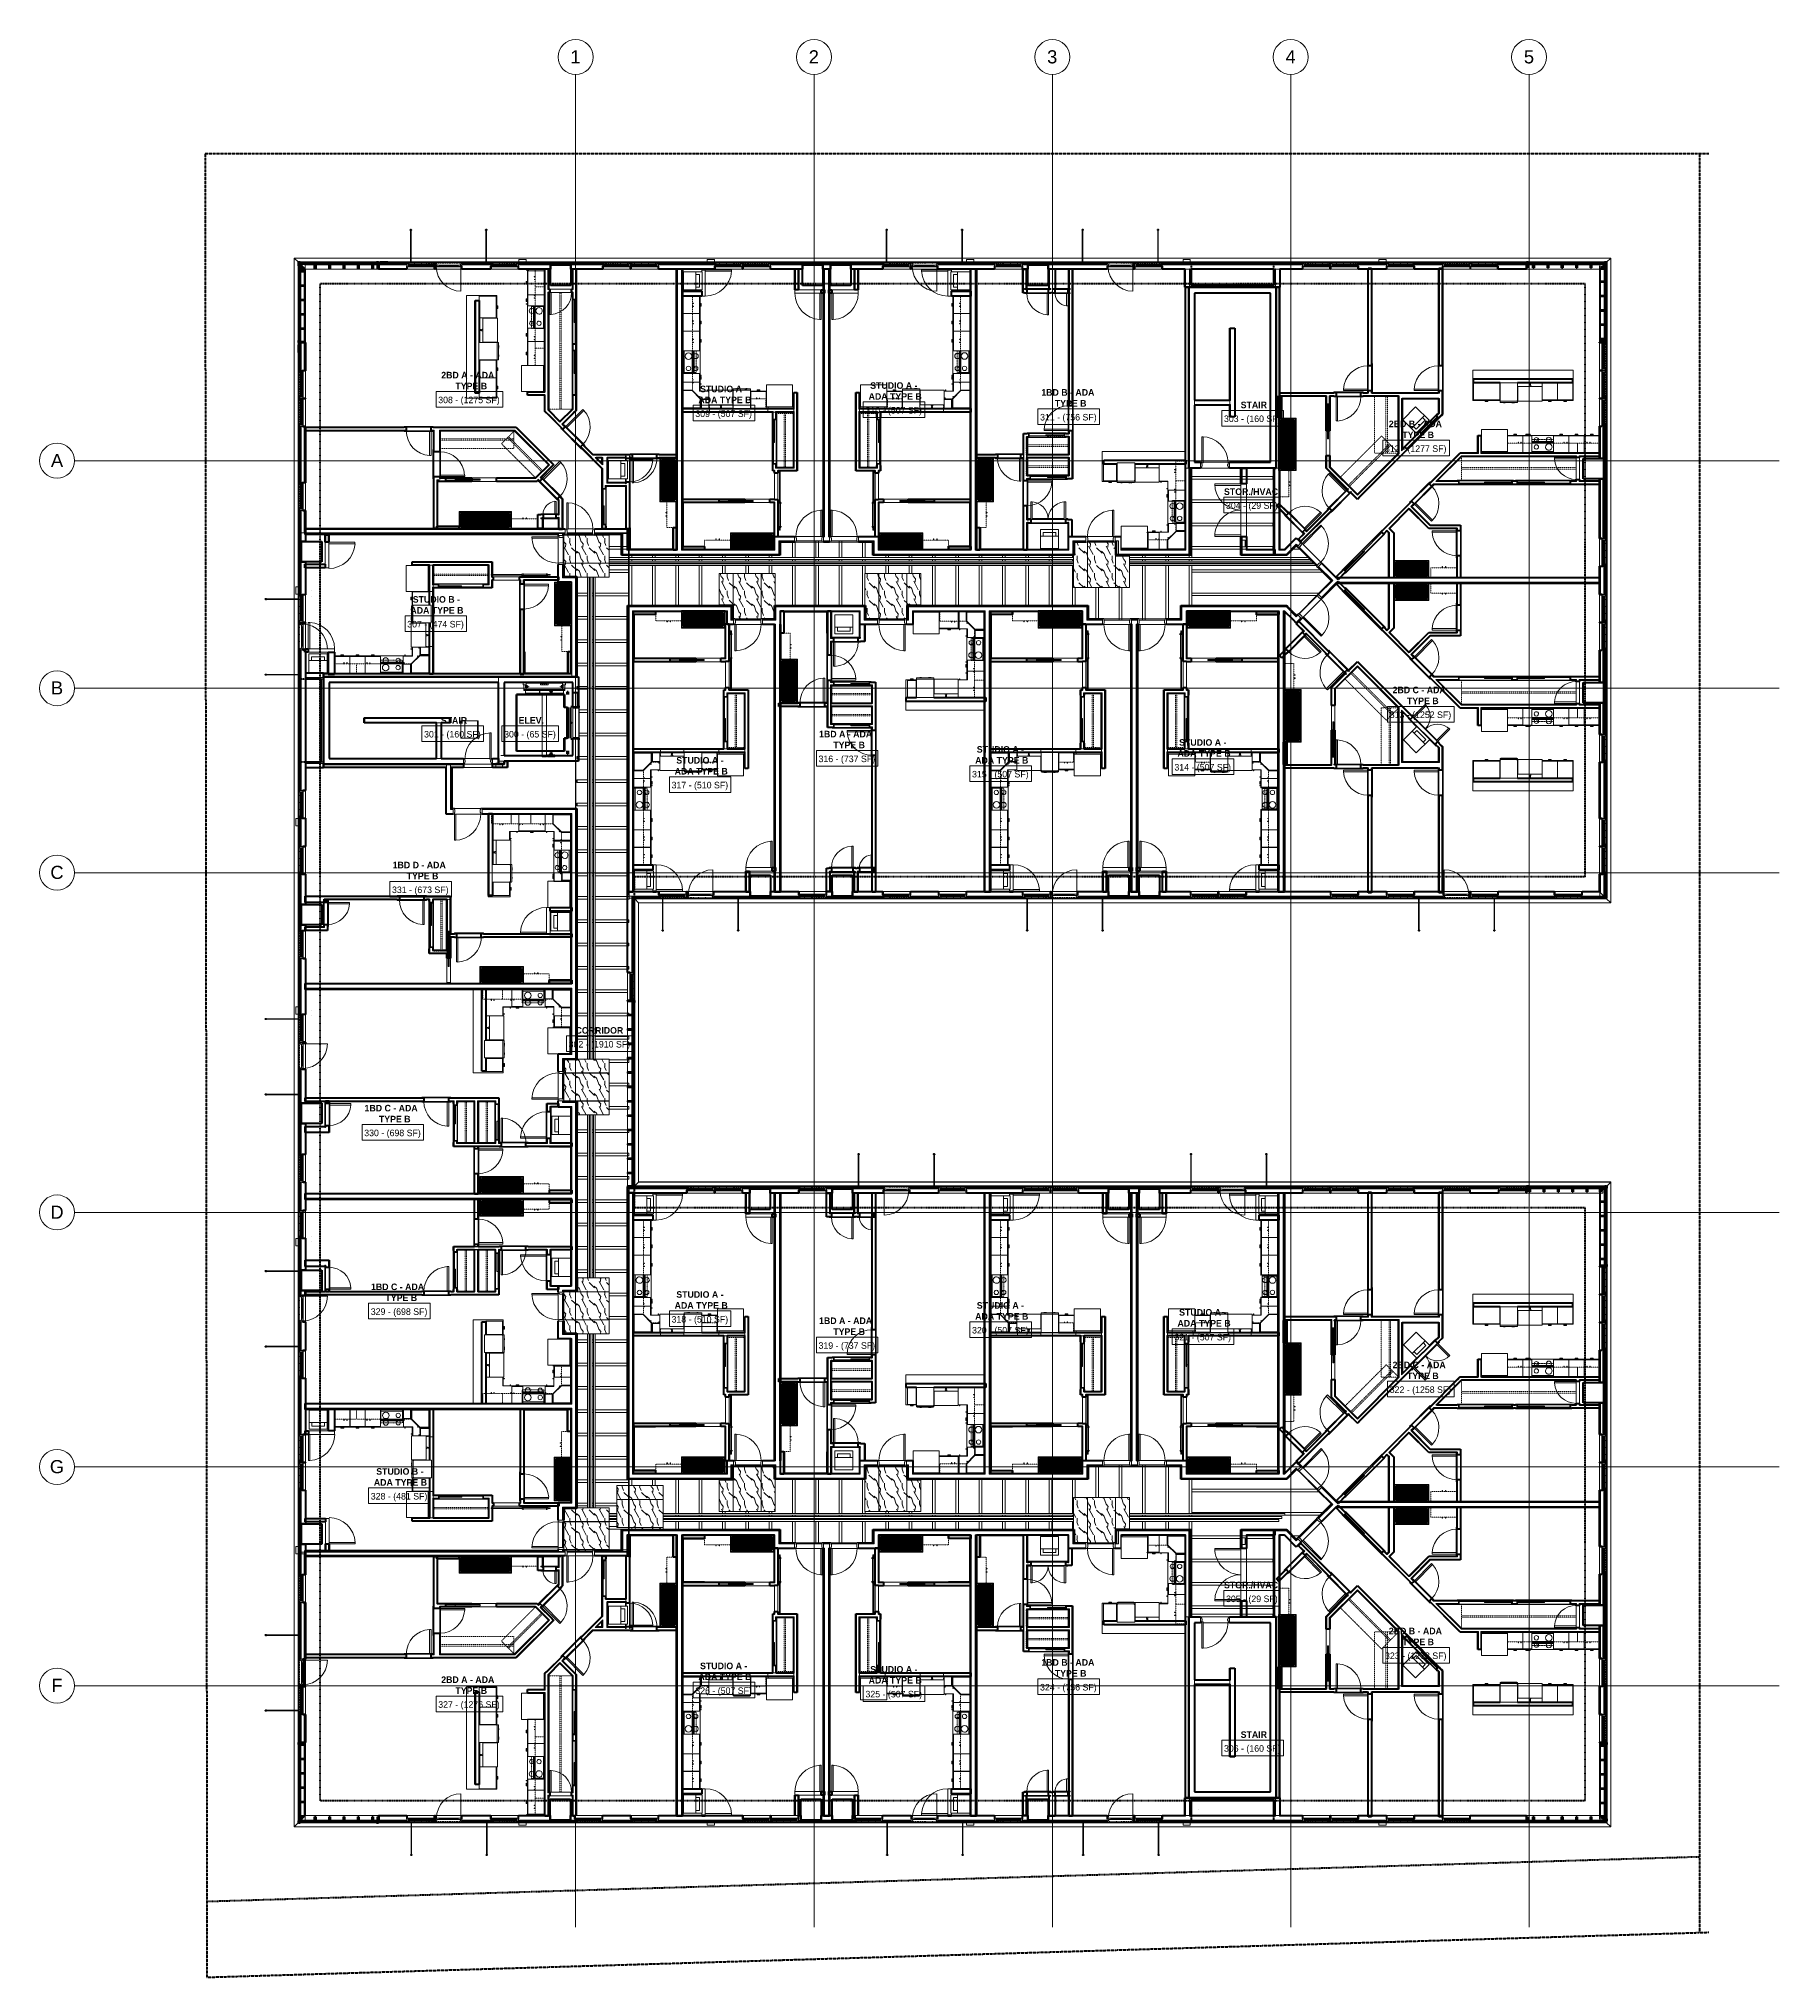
# Model space of a CAD drawing. Header units: inches. Extents: x -4218 to -1830, y 9767 to 12426.
import ezdxf

# ---------------------------------------------------------------- set-up
doc = ezdxf.new("R2010")
doc.units = ezdxf.units.IN
doc.header["$MEASUREMENT"] = 0
for name, pattern in [('Dash', [0.25, 0.125, -0.125]), ('Dash 1_16_', [0.125, 0.0625, -0.0625]), ('Double Dash 3_8_', [1, 0.375, -0.125, 0.125, -0.125, 0.125, -0.125]), ('Grid Line 1_2_', [0.875, 0.5, -0.125, 0.125, -0.125]), ('Overhead', [0.15625, 0.09375, -0.0625])]:
    doc.linetypes.add(name, pattern=pattern)
for name, color, linetype, lineweight in [('0-1', 7, 'Continuous', 5), ('0-2', 10, 'Continuous', 9), ('A-AREA-IDEN', 2, 'Continuous', 9), ('A-CLNG-1', 252, 'Continuous', 9), ('A-CLNG-2', 10, 'Continuous', 9), ('A-CLNG-PATT-1', 9, 'Continuous', 13), ('A-DETL-MBND', 5, 'Continuous', 9), ('A-DOOR-1', 10, 'Continuous', 9), ('A-DOOR-2', 50, 'Continuous', 20), ('A-DOOR-3', 252, 'Continuous', 9), ('A-DOOR-4', 7, 'Continuous', 50), ('A-DOOR-5', 31, 'Continuous', 9), ('A-DOOR-6', 31, 'Continuous', 20), ('A-DOOR-FRAM', 31, 'Continuous', 9), ('A-DOOR-FRAM-1', 10, 'Continuous', 9), ('A-DOOR-FRAM-2', 252, 'Continuous', 9), ('A-DOOR-FRAM-3', 50, 'Continuous', 20), ('A-DOOR-FRAM-4', 31, 'Continuous', 20), ('A-DOOR-GLAZ', 31, 'Continuous', 9), ('A-GENM', 5, 'Continuous', 9), ('A-GENM-1', 7, 'Continuous', 50), ('A-GENM-2', 10, 'Continuous', 9), ('A-GENM-3', 254, 'Continuous', 9), ('A-GENM-4', 252, 'Continuous', 9), ('A-GENM-5', 253, 'Continuous', 9), ('A-GENM-6', 5, 'Continuous', 50), ('A-GLAZ-1', 151, 'Continuous', 9), ('A-GLAZ-2', 151, 'Continuous', 20), ('A-GLAZ-3', 151, 'Continuous', 50), ('A-GLAZ-CWMG', 51, 'Continuous', 9), ('A-GLAZ-CWMG-1', 51, 'Continuous', 50), ('A-ROOF-1', 132, 'Continuous', 9), ('A-WALL', 113, 'Continuous', 13), ('A-WALL-1', 7, 'Continuous', 50), ('A-WALL-2', 250, 'Continuous', 13), ('A-WALL-3', 10, 'Continuous', 9), ('A-WALL-4', 252, 'Continuous', 9), ('A-WALL-5', 253, 'Continuous', 9), ('A-WALL-6', 254, 'Continuous', 9), ('A-WALL-7', 113, 'Continuous', 9), ('A-WALL-8', 113, 'Continuous', 50), ('C-PROP-LINE', 91, 'Double Dash 3_8_', 50), ('C-PROP-LINE-1', 91, 'Dash 1_16_', 50), ('E-FIRE-1', 10, 'Continuous', 9), ('E-FIRE-2', 252, 'Continuous', 9), ('E-FIRE-3', 253, 'Continuous', 9), ('G-IMPT-1', 10, 'Continuous', 9), ('I-WALL-1', 7, 'Continuous', 50), ('I-WALL-2', 10, 'Continuous', 9), ('I-WALL-3', 252, 'Continuous', 9), ('I-WALL-4', 253, 'Continuous', 9), ('I-WALL-5', 254, 'Continuous', 9), ('M-EQPM', 50, 'Continuous', 9), ('P-PIPE-1', 10, 'Continuous', 9), ('P-PIPE-2', 252, 'Continuous', 9), ('P-SANR-FIXT-1', 10, 'Continuous', 9), ('P-SANR-FIXT-2', 252, 'Continuous', 9), ('Q-CASE', 31, 'Continuous', 9), ('Q-CASE-1', 253, 'Continuous', 9), ('Q-CASE-2', 252, 'Continuous', 9), ('Q-CASE-3', 10, 'Continuous', 9), ('Q-CASE-4', 252, 'Dash', 9), ('Q-CASE-5', 253, 'Dash', 9), ('Q-CASE-6', 254, 'Continuous', 9), ('Q-CASE-7', 254, 'Dash', 9), ('Q-CASE-8', 10, 'Dash', 9), ('Q-CASE-HDLN-1', 10, 'Dash', 9), ('Q-CASE-HDLN-2', 252, 'Dash', 9), ('Q-CASE-HDLN-3', 253, 'Dash', 9), ('Q-SPCQ-1', 10, 'Continuous', 9), ('Q-SPCQ-2', 91, 'Overhead', 9), ('S-BEAM', 12, 'Continuous', 9), ('S-GRID-1', 1, 'Grid Line 1_2_', 9), ('S-GRID-IDEN', 1, 'Continuous', 9)]:
    doc.layers.add(name, color=color, linetype=linetype, lineweight=lineweight)
doc.styles.add('Arial', font='arial.ttf', dxfattribs={"height": 18})
doc.styles.add('Century Gothic', font='ufonts.com_century-gothic.ttf', dxfattribs={"height": 9})
doc.styles.add('Century Gothic_B', font='GOTHICB.TTF', dxfattribs={"height": 9})
pattern_1 = [(108.435, (6.24, 0), (-23.9995167, 47.999875), [9.107, -66.787]), (139.399, (3.36, 8.64), (-144.0005735, 119.9994401), [4.425, -216.844]), (136.848, (24, 11.52), (-360.00235884, 335.99803914), [10.527, -515.834]), (109.983, (16.32, 18.72), (-71.99926767, 192.0004429), [5.618, -275.295]), (90, (14.4, 0), (-24, 24), [4.8, -19.2]), (118.443, (14.4, 4.8), (168.000806133, -311.999948405), [13.101, -641.971]), (84.289, (8.16, 16.32), (-24.00143285, -215.9997167), [4.824, -236.373]), (129.806, (8.64, 21.12), (96.0006462, -119.9991583), [3.749, -183.697])]

msp = doc.modelspace()

# ---------------------------------------------------------------- texts
at = {"layer": 'A-AREA-IDEN', "char_height": 9, "attachment_point": 1}
for s, insert, width, style in [('2BD A - ADA', (-3665.7, 11969.1), 93.324, 'Century Gothic_B'), ('TYPE B', (-3646.2, 11954.1), 46.359, 'Century Gothic_B'), ('STUDIO A -', (-3310.6, 11950.1), 79.083, 'Century Gothic_B'), ('ADA TYPE B', (-3079.4, 11939.8), 84.537, 'Century Gothic_B'), ('STUDIO A -', (-3077.2, 11954.8), 79.083, 'Century Gothic_B'), ('1BD B - ADA', (-2842.5, 11945.4), 90.9, 'Century Gothic_B'), ('308 - (1275 SF)', (-3669.8, 11935.1), 103.323, 'Century Gothic'), ('309 - (507 SF)', (-3317.1, 11916.2), 94.839, 'Century Gothic'), ('ADA TYPE B', (-3312.9, 11935.1), 84.537, 'Century Gothic_B'), ('310 - (507 SF)', (-3083.7, 11920.9), 94.839, 'Century Gothic'), ('311 - (756 SF)', (-2844.2, 11911.4), 94.839, 'Century Gothic'), ('TYPE B', (-2824, 11930.4), 46.359, 'Century Gothic_B'), ('STAIR', (-2569, 11928.2), 39.39, 'Century Gothic_B'), ('303 - (160 SF)', (-2591.9, 11909.2), 94.839, 'Century Gothic'), ('2BD B - ADA', (-2365.8, 11902.2), 90.9, 'Century Gothic_B'), ('TYPE B', (-2347.3, 11887.2), 46.359, 'Century Gothic_B'), ('312 - (1277 SF)', (-2371, 11868.3), 103.323, 'Century Gothic'), ('STOR./HVAC', (-2591.9, 11809.2), 93.021, 'Century Gothic_B'), ('304 - (29 SF)', (-2589.1, 11790.2), 86.355, 'Century Gothic'), ('ADA TYPE B', (-3708, 11646.5), 84.537, 'Century Gothic_B'), ('STUDIO B -', (-3704.8, 11661.5), 76.659, 'Century Gothic_B'), ('307 - (474 SF)', (-3712.3, 11627.5), 94.839, 'Century Gothic'), ('2BD C - ADA', (-2360.6, 11537.3), 93.93, 'Century Gothic_B'), ('TYPE B', (-2340.9, 11522.3), 46.359, 'Century Gothic_B'), ('STAIR', (-3666.3, 11495.6), 39.39, 'Century Gothic_B'), ('ELEV.', (-3559.5, 11495.6), 38.178, 'Century Gothic_B'), ('313 - (1252 SF)', (-2364.5, 11503.3), 103.323, 'Century Gothic'), ('301 - (160 SF)', (-3689.2, 11476.6), 94.839, 'Century Gothic'), ('300 - (65 SF)', (-3579.4, 11476.6), 86.355, 'Century Gothic'), ('1BD A - ADA', (-3147.4, 11476.8), 93.324, 'Century Gothic_B'), ('TYPE B', (-3127.9, 11461.8), 46.359, 'Century Gothic_B'), ('STUDIO A -', (-2653.4, 11465.3), 79.083, 'Century Gothic_B'), ('STUDIO A -', (-3343.2, 11440.8), 79.083, 'Century Gothic_B'), ('316 - (737 SF)', (-3148.1, 11442.8), 94.839, 'Century Gothic'), ('ADA TYPE B', (-2933.2, 11440.8), 84.537, 'Century Gothic_B'), ('STUDIO A -', (-2931, 11455.8), 79.083, 'Century Gothic_B'), ('314 - (507 SF)', (-2659.9, 11431.3), 94.839, 'Century Gothic'), ('ADA TYPE B', (-2655.7, 11450.3), 84.537, 'Century Gothic_B'), ('317 - (510 SF)', (-3349.7, 11406.8), 94.839, 'Century Gothic'), ('ADA TYPE B', (-3345.5, 11425.8), 84.537, 'Century Gothic_B'), ('315 - (507 SF)', (-2937.5, 11421.8), 94.839, 'Century Gothic'), ('1BD D - ADA', (-3732.3, 11297.2), 92.718, 'Century Gothic_B'), ('TYPE B', (-3713.1, 11282.2), 46.359, 'Century Gothic_B'), ('331 - (673 SF)', (-3733.2, 11263.2), 94.839, 'Century Gothic'), ('CORRIDOR', (-3481.5, 11070.4), 80.598, 'Century Gothic_B'), ('302 - (1910 SF)', (-3490.9, 11051.4), 103.323, 'Century Gothic'), ('1BD C - ADA', (-3770.9, 10963.8), 93.93, 'Century Gothic_B'), ('330 - (698 SF)', (-3771.3, 10929.8), 94.839, 'Century Gothic'), ('TYPE B', (-3751.2, 10948.8), 46.359, 'Century Gothic_B'), ('1BD C - ADA', (-3762, 10718.7), 93.93, 'Century Gothic_B'), ('TYPE B', (-3742.2, 10703.7), 46.359, 'Century Gothic_B'), ('ADA TYPE B', (-3345.5, 10693.2), 84.537, 'Century Gothic_B'), ('STUDIO A -', (-3343.2, 10708.2), 79.083, 'Century Gothic_B'), ('STUDIO A -', (-2931, 10693.2), 79.083, 'Century Gothic_B'), ('329 - (698 SF)', (-3762.3, 10684.7), 94.839, 'Century Gothic'), ('318 - (510 SF)', (-3349.7, 10674.2), 94.839, 'Century Gothic'), ('1BD A - ADA', (-3147.4, 10672.2), 93.324, 'Century Gothic_B'), ('ADA TYPE B', (-2933.2, 10678.2), 84.537, 'Century Gothic_B'), ('ADA TYPE B', (-2655.7, 10668.7), 84.537, 'Century Gothic_B'), ('STUDIO A -', (-2653.4, 10683.7), 79.083, 'Century Gothic_B'), ('319 - (737 SF)', (-3148.1, 10638.2), 94.839, 'Century Gothic'), ('TYPE B', (-3127.9, 10657.2), 46.359, 'Century Gothic_B'), ('320 - (507 SF)', (-2937.5, 10659.2), 94.839, 'Century Gothic'), ('321 - (507 SF)', (-2659.9, 10649.7), 94.839, 'Century Gothic'), ('2BD C - ADA', (-2360.6, 10611.6), 93.93, 'Century Gothic_B'), ('TYPE B', (-2340.9, 10596.6), 46.359, 'Century Gothic_B'), ('322 - (1258 SF)', (-2364.5, 10577.7), 103.323, 'Century Gothic'), ('ADA TYPE B', (-3758.1, 10450.5), 84.537, 'Century Gothic_B'), ('STUDIO B -', (-3754.8, 10465.5), 76.659, 'Century Gothic_B'), ('328 - (481 SF)', (-3762.3, 10431.5), 94.839, 'Century Gothic'), ('STOR./HVAC', (-2591.9, 10309.7), 93.021, 'Century Gothic_B'), ('305 - (29 SF)', (-2589.1, 10290.8), 86.355, 'Century Gothic'), ('2BD B - ADA', (-2365.8, 10246.7), 90.9, 'Century Gothic_B'), ('323 - (1278 SF)', (-2371, 10212.7), 103.323, 'Century Gothic'), ('TYPE B', (-2347.3, 10231.7), 46.359, 'Century Gothic_B'), ('ADA TYPE B', (-3312.9, 10183.8), 84.537, 'Century Gothic_B'), ('STUDIO A -', (-3310.6, 10198.8), 79.083, 'Century Gothic_B'), ('STUDIO A -', (-3077.2, 10194.1), 79.083, 'Century Gothic_B'), ('1BD B - ADA', (-2842.5, 10203.6), 90.9, 'Century Gothic_B'), ('TYPE B', (-2824, 10188.6), 46.359, 'Century Gothic_B'), ('2BD A - ADA', (-3665.7, 10179.9), 93.324, 'Century Gothic_B'), ('TYPE B', (-3646.2, 10164.9), 46.359, 'Century Gothic_B'), ('326 - (507 SF)', (-3317.1, 10164.8), 94.839, 'Century Gothic'), ('325 - (507 SF)', (-3083.7, 10160.1), 94.839, 'Century Gothic'), ('ADA TYPE B', (-3079.4, 10179.1), 84.537, 'Century Gothic_B'), ('324 - (756 SF)', (-2844.2, 10169.6), 94.839, 'Century Gothic'), ('327 - (1276 SF)', (-3669.8, 10145.9), 103.323, 'Century Gothic'), ('STAIR', (-2569, 10104.6), 39.39, 'Century Gothic_B'), ('306 - (160 SF)', (-2591.9, 10085.6), 94.839, 'Century Gothic')]:
    msp.add_mtext(s, dxfattribs=dict(at, insert=insert, width=width, style=style))
at = {"layer": 'S-GRID-IDEN', "char_height": 18, "attachment_point": 1, "style": 'Arial'}
for s, insert, width in [('1', (-3488.5, 12410.1), 16.968), ('2', (-3161.5, 12410.1), 16.968), ('3', (-2834.5, 12410.1), 16.968), ('4', (-2507.5, 12410.1), 16.968), ('5', (-2180.5, 12410.1), 16.968), ('A', (-4201.1, 11856.6), 20.301), ('B', (-4201.1, 11544.6), 20.301), ('C', (-4201.9, 11291.6), 22.119), ('D', (-4201.9, 10825.6), 22.119), ('G', (-4202.6, 10476.6), 23.937), ('F', (-4200.5, 10176.6), 18.786)]:
    msp.add_mtext(s, dxfattribs=dict(at, insert=insert, width=width))

# ---------------------------------------------------------------- blocks, each defined once
blk = doc.blocks.new('SWING - SINGLE - FLUSH - 2-10 x 6-8 - PASSAGE-3199410-BACKGROUND - RCP - 3RD FLOOR')
at = {"layer": 'A-DOOR-1'}
blk.add_arc((17, -4.3), 34.1, 180, 266.6343, dxfattribs=at)
at = {"layer": 'A-DOOR-2'}
for p, q in [((15, -4.3), (15, -38.3)), ((17, -4.3), (15, -4.3)), ((17, -4.3), (17, -38.3)), ((17, -38.3), (15, -38.3))]:
    blk.add_line(p, q, dxfattribs=at)
at = {"layer": 'A-DOOR-FRAM-1'}
for p, q in [((-17, 5.2), (-20, 5.2)), ((-20, 5.2), (-20, 4.2)), ((-20, 4.2), (-17, 4.2)), ((-17, 5.2), (-17, 4.2)), ((17, 5.2), (-17, 5.2)), ((-17, 4.2), (17, 4.2)), ((20, 5.2), (17, 5.2)), ((17, 5.2), (17, 4.2)), ((17, 4.2), (20, 4.2)), ((20, 5.2), (20, 4.2)), ((-17, -4.3), (-20, -4.3)), ((-20, -5.3), (-20, -4.3)), ((-20, -5.3), (-17, -5.3)), ((-17, -5.3), (-17, -4.3)), ((17, -4.3), (-17, -4.3)), ((-17, -5.3), (17, -5.3)), ((20, -4.3), (17, -4.3)), ((17, -5.3), (17, -4.3)), ((17, -5.3), (20, -5.3)), ((20, -5.3), (20, -4.3))]:
    blk.add_line(p, q, dxfattribs=at)
blk = doc.blocks.new('SWING - SINGLE - FLUSH - 30_ x 70_ - MAGIC PAK DOOR - ACOUSTICAL SEAL - IN CLOSET-3199408-BACKGROUND - RCP - 3RD FLOOR')
at = {"layer": 'A-DOOR-1'}
blk.add_arc((15, -2.375), 30.067, 180, 266.185925, dxfattribs=at)
at = {"layer": 'A-DOOR-2'}
for p, q in [((13, -2.375), (13, -32.375)), ((15, -2.375), (13, -2.375)), ((15, -2.375), (15, -32.375)), ((15, -32.375), (13, -32.375))]:
    blk.add_line(p, q, dxfattribs=at)
blk = doc.blocks.new('POCKET - FLUSH - 2-10 x 6-8-2882529-BACKGROUND - RCP - 3RD FLOOR')
at = {"layer": 'A-DOOR-2'}
for p, q in [((-39.7, 0.7), (-39.7, -0.7)), ((-5.7, 0.7), (-39.7, 0.7)), ((-5.7, -0.7), (-5.7, 0.7)), ((-39.7, -0.7), (-5.7, -0.7))]:
    blk.add_line(p, q, dxfattribs=at)
blk = doc.blocks.new('OD_CW_Closet - OD_CW_Closet-3110444-BACKGROUND - RCP - 3RD FLOOR')
at = {"layer": 'Q-CASE-HDLN-1'}
for p, q in [((0.7, 12.2), (67.1, 12.2)), ((0.7, 10.2), (67.1, 10.2)), ((67.1, -1.5), (67.1, 23.8)), ((0.7, -1.5), (67.1, -1.5))]:
    blk.add_line(p, q, dxfattribs=at)
at = {"layer": 'Q-CASE-HDLN-2'}
for p, q in [((67, 24), (0.7, 24)), ((0.7, 24), (0.7, -1.5)), ((67.1, 23.8), (67.1, 24))]:
    blk.add_line(p, q, dxfattribs=at)
at = {"layer": 'Q-CASE-HDLN-3'}
blk.add_line((67.1, 24), (67, 24), dxfattribs=at)
blk = doc.blocks.new('OD_CW_Closet - OD_CW_Closet-3108933-BACKGROUND - RCP - 3RD FLOOR')
at = {"layer": 'Q-CASE-HDLN-1'}
for p, q in [((0.7, 24), (0.7, -0.4)), ((0.7, 12.8), (102.1, 12.8)), ((0.7, 10.8), (102.1, 10.8)), ((0.7, -0.4), (102.1, -0.4))]:
    blk.add_line(p, q, dxfattribs=at)
at = {"layer": 'Q-CASE-HDLN-2'}
for p, q in [((102.1, 24), (0.7, 24)), ((102.1, -0.4), (102.1, 24))]:
    blk.add_line(p, q, dxfattribs=at)
blk = doc.blocks.new('OD_CW_Closet - OD_CW_Closet-2062944-BACKGROUND - RCP - 3RD FLOOR')
at = {"layer": 'Q-CASE-HDLN-1'}
for p, q in [((0.7, 8.5), (160.6, 8.5)), ((0.7, 6.5), (160.6, 6.5)), ((160.6, -9), (160.6, 24)), ((0.7, -9), (8, -9)), ((10.5, -9), (71, -9)), ((73.5, -9), (78, -9)), ((80.5, -9), (141, -9)), ((143.5, -9), (160.6, -9))]:
    blk.add_line(p, q, dxfattribs=at)
at = {"layer": 'Q-CASE-HDLN-2'}
for p, q in [((160.6, 24), (0.7, 24)), ((0.7, 24), (0.7, -9))]:
    blk.add_line(p, q, dxfattribs=at)
blk = doc.blocks.new('SLIDING - FLUSH - 5-0 x 6-8-3203585-BACKGROUND - RCP - 3RD FLOOR')
at = {"layer": 'A-DOOR-1'}
for p, q in [((-32.8, 2.2), (-32.8, 3)), ((-30.3, 3), (-32.8, 3)), ((-32.8, 2.2), (-30.3, 2.2)), ((30.2, 3), (-30.3, 3)), ((-30.3, 3), (-30.3, 2.2)), ((1, 2.2), (-30, 2.2)), ((-30, 2.2), (-30, 0.9)), ((-30, 0.9), (1, 0.9)), ((30, 0.9), (-1, 0.9)), ((-1, 0.9), (-1, -0.5)), ((1, 2.2), (1, 0.9)), ((30, 0.9), (30, -0.5)), ((30.2, 2.2), (30.2, 3)), ((30.2, 3), (32.7, 3)), ((32.7, 2.2), (30.2, 2.2)), ((32.7, 3), (32.7, 2.2)), ((-32.8, -3.3), (-32.8, -2.5)), ((-30.3, -2.5), (-32.8, -2.5)), ((-32.8, -3.3), (-30.3, -3.3)), ((-30.3, -2.5), (-30.3, -3.3)), ((-30.3, -3.3), (30.2, -3.3)), ((-1, -0.5), (30, -0.5)), ((30.2, -2.5), (32.7, -2.5)), ((30.2, -3.3), (30.2, -2.5)), ((32.7, -3.3), (30.2, -3.3)), ((32.7, -2.5), (32.7, -3.3))]:
    blk.add_line(p, q, dxfattribs=at)
at = {"layer": 'A-DOOR-FRAM-1'}
for p, q in [((-30, 2.2), (-31, 2.2)), ((-31, -2.5), (-31, 2.2)), ((-30, 2.2), (-30, -2.5)), ((30, 2.2), (1, 2.2)), ((30, -2.5), (30, 2.2)), ((30, 2.2), (31, 2.2)), ((31, 2.2), (31, -2.5)), ((-31, -2.5), (-30, -2.5)), ((-30, -2.5), (30, -2.5)), ((31, -2.5), (30, -2.5))]:
    blk.add_line(p, q, dxfattribs=at)
blk = doc.blocks.new('Stacked Washer and Dryer - 26_x25_ - Private-1352637-BACKGROUND - RCP - 3RD FLOOR')
at = {"layer": 'P-SANR-FIXT-1'}
for p, q in [((26, 12.5), (0, 12.5)), ((0, -12.5), (0, 12.5)), ((16.90625, 12.5), (16.90625, -12.5)), ((16.90625, 8.75), (22.09375, 8.75)), ((22.09375, 8.75), (22.09375, -8.75)), ((26, 12.5), (26, -12.5)), ((0, -12.5), (26, -12.5)), ((22.09375, -8.75), (16.90625, -8.75))]:
    blk.add_line(p, q, dxfattribs=at)
blk = doc.blocks.new('SWING - SINGLE - FLUSH - 2-10 x 6-8 - PRIVACY-3199407-BACKGROUND - RCP - 3RD FLOOR')
at = {"layer": 'A-DOOR-1'}
blk.add_arc((17, 2.4), 34.1, 93.3657, 180, dxfattribs=at)
at = {"layer": 'A-DOOR-2'}
for p, q in [((15, 2.4), (15, 36.4)), ((17, 36.4), (15, 36.4)), ((17, 2.4), (17, 36.4)), ((17, 2.4), (15, 2.4))]:
    blk.add_line(p, q, dxfattribs=at)
at = {"layer": 'A-DOOR-FRAM-1'}
for p, q in [((-17, 3.4), (-20, 3.4)), ((-20, 2.4), (-20, 3.4)), ((-20, 2.4), (-17, 2.4)), ((17, 3.4), (-17, 3.4)), ((-17, 2.4), (-17, 3.4)), ((-17, 2.4), (17, 2.4)), ((20, 3.4), (17, 3.4)), ((17, 2.4), (17, 3.4)), ((17, 2.4), (20, 2.4)), ((20, 2.4), (20, 3.4)), ((-17, -2.4), (-20, -2.4)), ((-20, -2.4), (-20, -3.4)), ((-20, -3.4), (-17, -3.4)), ((17, -2.4), (-17, -2.4)), ((-17, -2.4), (-17, -3.4)), ((-17, -3.4), (17, -3.4)), ((20, -2.4), (17, -2.4)), ((17, -2.4), (17, -3.4)), ((17, -3.4), (20, -3.4)), ((20, -2.4), (20, -3.4))]:
    blk.add_line(p, q, dxfattribs=at)
blk = doc.blocks.new('SWING - SINGLE - FLUSH - 2-10 x 6-8 - PRIVACY-3199405-BACKGROUND - RCP - 3RD FLOOR')
at = {"layer": 'A-DOOR-1'}
blk.add_arc((17, -2.4), 34.1, 180, 266.6343, dxfattribs=at)
at = {"layer": 'A-DOOR-2'}
for p, q in [((15, -2.4), (15, -36.4)), ((17, -2.4), (15, -2.4)), ((17, -2.4), (17, -36.4)), ((17, -36.4), (15, -36.4))]:
    blk.add_line(p, q, dxfattribs=at)
at = {"layer": 'A-DOOR-FRAM-1'}
for p, q in [((-17, 3.4), (-20, 3.4)), ((-20, 3.4), (-20, 2.4)), ((-20, 2.4), (-17, 2.4)), ((17, 3.4), (-17, 3.4)), ((-17, 3.4), (-17, 2.4)), ((-17, 2.4), (17, 2.4)), ((20, 3.4), (17, 3.4)), ((17, 3.4), (17, 2.4)), ((17, 2.4), (20, 2.4)), ((20, 3.4), (20, 2.4)), ((-17, -2.4), (-20, -2.4)), ((-20, -3.4), (-20, -2.4)), ((-20, -3.4), (-17, -3.4)), ((17, -2.4), (-17, -2.4)), ((-17, -3.4), (-17, -2.4)), ((-17, -3.4), (17, -3.4)), ((20, -2.4), (17, -2.4)), ((17, -3.4), (17, -2.4)), ((17, -3.4), (20, -3.4)), ((20, -3.4), (20, -2.4))]:
    blk.add_line(p, q, dxfattribs=at)
blk = doc.blocks.new('SWING - SINGLE - FLUSH - 3-0 x 6-8 - PASSAGE-3208263-BACKGROUND - RCP - 3RD FLOOR')
at = {"layer": 'A-DOOR-1'}
blk.add_arc((18, -2.4), 36.1, 180, 266.8211, dxfattribs=at)
at = {"layer": 'A-DOOR-2'}
for p, q in [((16, -2.4), (16, -38.4)), ((18, -2.4), (16, -2.4)), ((18, -2.4), (18, -38.4)), ((18, -38.4), (16, -38.4))]:
    blk.add_line(p, q, dxfattribs=at)
at = {"layer": 'A-DOOR-FRAM-1'}
for p, q in [((-18, 3.4), (-21, 3.4)), ((-21, 3.4), (-21, 2.4)), ((-18, 2.4), (-21, 2.4)), ((18, 3.4), (-18, 3.4)), ((-18, 3.4), (-18, 2.4)), ((-18, 2.4), (18, 2.4)), ((21, 3.4), (18, 3.4)), ((18, 3.4), (18, 2.4)), ((21, 2.4), (18, 2.4)), ((21, 3.4), (21, 2.4)), ((-21, -3.4), (-21, -2.4)), ((-21, -2.4), (-18, -2.4)), ((-21, -3.4), (-18, -3.4)), ((-18, -3.4), (-18, -2.4)), ((18, -2.4), (-18, -2.4)), ((-18, -3.4), (18, -3.4)), ((18, -3.4), (18, -2.4)), ((18, -2.4), (21, -2.4)), ((18, -3.4), (21, -3.4)), ((21, -3.4), (21, -2.4))]:
    blk.add_line(p, q, dxfattribs=at)
blk = doc.blocks.new('OD_CW_Closet - OD_CW_Closet-3208977-BACKGROUND - RCP - 3RD FLOOR')
at = {"layer": 'Q-CASE-HDLN-1'}
for p, q in [((0.7, -11), (57.7, -11)), ((0.7, -13), (57.7, -13)), ((53.6, -24), (5.6, -24))]:
    blk.add_line(p, q, dxfattribs=at)
at = {"layer": 'Q-CASE-HDLN-2'}
for p, q in [((0.7, -24), (0.7, 0)), ((0.7, 0), (57.7, 0)), ((2.8, -24), (0.7, -24)), ((53.8, -24), (53.6, -24)), ((57.7, -24), (56.3, -24)), ((57.7, 0), (57.7, -24))]:
    blk.add_line(p, q, dxfattribs=at)
at = {"layer": 'Q-CASE-HDLN-3'}
blk.add_line((4.6, -24), (2.8, -24), dxfattribs=at)
blk = doc.blocks.new('Stacked Washer and Dryer - 26_x25_ - Private-1372850-BACKGROUND - RCP - 3RD FLOOR')
at = {"layer": 'P-SANR-FIXT-1'}
for p, q in [((26, 12.5), (0, 12.5)), ((0, -12.5), (0, 12.5)), ((16.90625, -12.5), (16.90625, 12.5)), ((22.09375, 8.75), (16.90625, 8.75)), ((22.09375, -8.75), (22.09375, 8.75)), ((26, 12.5), (26, -12.5)), ((0, -12.5), (26, -12.5)), ((16.90625, -8.75), (22.09375, -8.75))]:
    blk.add_line(p, q, dxfattribs=at)
blk = doc.blocks.new('SWING - SINGLE - FLUSH - 3-0 x 6-8 - PASSAGE-3208150-BACKGROUND - RCP - 3RD FLOOR')
at = {"layer": 'A-DOOR-1'}
blk.add_arc((18, 2.4), 36.1, 93.1789, 180, dxfattribs=at)
at = {"layer": 'A-DOOR-2'}
for p, q in [((16, 2.4), (16, 38.4)), ((18, 38.4), (16, 38.4)), ((18, 2.4), (18, 38.4)), ((18, 2.4), (16, 2.4))]:
    blk.add_line(p, q, dxfattribs=at)
at = {"layer": 'A-DOOR-FRAM-1'}
for p, q in [((-18, 3.4), (-21, 3.4)), ((-21, 2.4), (-21, 3.4)), ((-18, 2.4), (-21, 2.4)), ((18, 3.4), (-18, 3.4)), ((-18, 2.4), (-18, 3.4)), ((-18, 2.4), (18, 2.4)), ((21, 3.4), (18, 3.4)), ((18, 2.4), (18, 3.4)), ((21, 2.4), (18, 2.4)), ((21, 2.4), (21, 3.4)), ((-21, -2.4), (-21, -3.4)), ((-21, -2.4), (-18, -2.4)), ((-21, -3.4), (-18, -3.4)), ((-18, -2.4), (-18, -3.4)), ((18, -2.4), (-18, -2.4)), ((-18, -3.4), (18, -3.4)), ((18, -2.4), (18, -3.4)), ((18, -2.4), (21, -2.4)), ((18, -3.4), (21, -3.4)), ((21, -2.4), (21, -3.4))]:
    blk.add_line(p, q, dxfattribs=at)
blk = doc.blocks.new('OD_CW_Closet - OD_CW_Closet-3208948-BACKGROUND - RCP - 3RD FLOOR')
at = {"layer": 'Q-CASE-HDLN-1'}
for p, q in [((0.7, 13), (57.7, 13)), ((0.7, 11), (57.7, 11)), ((53.6, 24), (5.6, 24))]:
    blk.add_line(p, q, dxfattribs=at)
at = {"layer": 'Q-CASE-HDLN-2'}
for p, q in [((2.8, 24), (0.7, 24)), ((0.7, 24), (0.7, 0)), ((0.7, 0), (57.7, 0)), ((53.8, 24), (53.6, 24)), ((57.7, 24), (56.3, 24)), ((57.7, 0), (57.7, 24))]:
    blk.add_line(p, q, dxfattribs=at)
at = {"layer": 'Q-CASE-HDLN-3'}
blk.add_line((4.6, 24), (2.8, 24), dxfattribs=at)
blk = doc.blocks.new('OD_CW_Closet - OD_CW_Closet-1912361-BACKGROUND - RCP - 3RD FLOOR')
at = {"layer": 'Q-CASE-HDLN-1'}
for p, q in [((0.7, 13), (70, 13)), ((0.7, 11), (70, 11)), ((5.4, 0), (65.4, 0)), ((71.4, 20.2), (71.4, 23.2))]:
    blk.add_line(p, q, dxfattribs=at)
at = {"layer": 'Q-CASE-HDLN-2'}
for p, q in [((71.4, 24), (0.7, 24)), ((0.7, 19.3), (0.7, 0)), ((0.7, 0), (2.6, 0)), ((68.1, 0), (70, 0)), ((70, 13), (71.4, 13)), ((70, 11), (71.4, 11)), ((71.4, 23.2), (71.4, 24)), ((71.4, 20), (71.4, 20.2)), ((71.4, 0), (71.4, 19.9))]:
    blk.add_line(p, q, dxfattribs=at)
at = {"layer": 'Q-CASE-HDLN-3'}
for p, q in [((0.7, 24), (0.7, 19.3)), ((2.6, 0), (4.4, 0)), ((66.4, 0), (68.1, 0)), ((70, 0), (71.4, 0))]:
    blk.add_line(p, q, dxfattribs=at)
blk = doc.blocks.new('SLIDING - FLUSH - 4-0 x 6-8-3203584-BACKGROUND - RCP - 3RD FLOOR')
at = {"layer": 'A-DOOR-1'}
for p, q in [((-26.8, 2.2), (-26.8, 3)), ((-24.3, 3), (-26.8, 3)), ((-26.8, 2.2), (-24.3, 2.2)), ((24.2, 3), (-24.3, 3)), ((-24.3, 3), (-24.3, 2.2)), ((1, 2.2), (-24, 2.2)), ((-24, 2.2), (-24, 0.9)), ((-24, 0.9), (1, 0.9)), ((24, 0.9), (-1, 0.9)), ((-1, 0.9), (-1, -0.5)), ((1, 2.2), (1, 0.9)), ((24, 0.9), (24, -0.5)), ((24.2, 2.2), (24.2, 3)), ((24.2, 3), (26.7, 3)), ((26.7, 2.2), (24.2, 2.2)), ((26.7, 3), (26.7, 2.2)), ((-26.8, -3.3), (-26.8, -2.5)), ((-24.3, -2.5), (-26.8, -2.5)), ((-26.8, -3.3), (-24.3, -3.3)), ((-24.3, -2.5), (-24.3, -3.3)), ((-24.3, -3.3), (24.2, -3.3)), ((-1, -0.5), (24, -0.5)), ((24.2, -2.5), (26.7, -2.5)), ((24.2, -3.3), (24.2, -2.5)), ((26.7, -3.3), (24.2, -3.3)), ((26.7, -2.5), (26.7, -3.3))]:
    blk.add_line(p, q, dxfattribs=at)
at = {"layer": 'A-DOOR-FRAM-1'}
for p, q in [((-24, 2.2), (-25, 2.2)), ((-25, -2.5), (-25, 2.2)), ((-24, 2.2), (-24, -2.5)), ((24, 2.2), (1, 2.2)), ((24, -2.5), (24, 2.2)), ((24, 2.2), (25, 2.2)), ((25, 2.2), (25, -2.5)), ((-25, -2.5), (-24, -2.5)), ((-24, -2.5), (24, -2.5)), ((25, -2.5), (24, -2.5))]:
    blk.add_line(p, q, dxfattribs=at)
blk = doc.blocks.new('OD_CW_Closet - OD_CW_Closet-V1-BACKGROUND - RCP - 3RD FLOOR')
at = {"layer": 'Q-CASE-HDLN-1'}
for p, q in [((0.7, 13), (57.7, 13)), ((0.7, 11), (57.7, 11)), ((52.1, 24), (4.1, 24))]:
    blk.add_line(p, q, dxfattribs=at)
at = {"layer": 'Q-CASE-HDLN-2'}
for p, q in [((1.3, 24), (0.7, 24)), ((0.7, 24), (0.7, 0)), ((0.7, 0), (57.7, 0)), ((4.1, 24), (3.8, 24)), ((57.7, 24), (54.8, 24)), ((57.7, 0), (57.7, 24))]:
    blk.add_line(p, q, dxfattribs=at)
at = {"layer": 'Q-CASE-HDLN-3'}
blk.add_line((54.8, 24), (53.1, 24), dxfattribs=at)
blk = doc.blocks.new('SLIDING - FLUSH - 4-0 x 6-8-3203583-BACKGROUND - RCP - 3RD FLOOR')
at = {"layer": 'A-DOOR-1'}
for p, q in [((-26.8, 2.5), (-26.8, 3.3)), ((-24.3, 3.3), (-26.8, 3.3)), ((-26.8, 2.5), (-24.3, 2.5)), ((24.2, 3.3), (-24.3, 3.3)), ((-24.3, 3.3), (-24.3, 2.5)), ((24, 0.5), (-1, 0.5)), ((-1, 0.5), (-1, -0.9)), ((24, 0.5), (24, -0.9)), ((24.2, 2.5), (24.2, 3.3)), ((24.2, 3.3), (26.7, 3.3)), ((26.7, 2.5), (24.2, 2.5)), ((26.7, 3.3), (26.7, 2.5)), ((-26.8, -3), (-26.8, -2.3)), ((-24.3, -2.3), (-26.8, -2.3)), ((-26.8, -3), (-24.3, -3)), ((-24.3, -2.3), (-24.3, -3)), ((-24.3, -3), (24.2, -3)), ((1, -0.9), (-24, -0.9)), ((-24, -0.9), (-24, -2.3)), ((-24, -2.3), (1, -2.3)), ((-1, -0.9), (24, -0.9)), ((1, -0.9), (1, -2.3)), ((24.2, -2.3), (26.7, -2.3)), ((24.2, -3), (24.2, -2.3)), ((26.7, -3), (24.2, -3)), ((26.7, -2.3), (26.7, -3))]:
    blk.add_line(p, q, dxfattribs=at)
at = {"layer": 'A-DOOR-FRAM-1'}
for p, q in [((-25, -2.3), (-25, 2.5)), ((-24, 2.5), (-25, 2.5)), ((24, 2.5), (-24, 2.5)), ((-24, 2.5), (-24, -2.3)), ((24, -2.3), (24, 2.5)), ((24, 2.5), (25, 2.5)), ((25, 2.5), (25, -2.3)), ((-25, -2.3), (-24, -2.3)), ((1, -2.3), (24, -2.3)), ((25, -2.3), (24, -2.3))]:
    blk.add_line(p, q, dxfattribs=at)
blk = doc.blocks.new('OD_CW_Closet - OD_CW_Closet-V2-BACKGROUND - RCP - 3RD FLOOR')
at = {"layer": 'Q-CASE-HDLN-1'}
for p, q in [((0.7, -11), (57.7, -11)), ((0.7, -13), (57.7, -13)), ((52.1, -24), (4.1, -24))]:
    blk.add_line(p, q, dxfattribs=at)
at = {"layer": 'Q-CASE-HDLN-2'}
for p, q in [((0.7, -24), (0.7, 0)), ((0.7, 0), (57.7, 0)), ((1.3, -24), (0.7, -24)), ((4.1, -24), (3.8, -24)), ((57.7, -24), (54.8, -24)), ((57.7, 0), (57.7, -24))]:
    blk.add_line(p, q, dxfattribs=at)
at = {"layer": 'Q-CASE-HDLN-3'}
blk.add_line((54.8, -24), (53.1, -24), dxfattribs=at)
blk = doc.blocks.new('SWING - SINGLE - FLUSH - 36_ x 80_ - OFFSET PIVOT DOOR AT MAGIC PAK AND WASHER_DRYER-3199415-BACKGROUND - RCP - 3RD FLOOR')
at = {"layer": 'A-DOOR-1'}
blk.add_arc((18, -2.4), 36.1, 180, 266.8211, dxfattribs=at)
at = {"layer": 'A-DOOR-2'}
for p, q in [((16, -2.4), (16, -38.4)), ((18, -2.4), (16, -2.4)), ((18, -2.4), (18, -38.4)), ((18, -38.4), (16, -38.4))]:
    blk.add_line(p, q, dxfattribs=at)
blk = doc.blocks.new('POCKET - FLUSH - 2-10 x 6-8-2882530-BACKGROUND - RCP - 3RD FLOOR')
at = {"layer": 'A-DOOR-2'}
for p, q in [((-39.7, -0.7), (-39.7, 0.7)), ((-39.7, 0.7), (-5.7, 0.7)), ((-5.7, 0.7), (-5.7, -0.7)), ((-5.7, -0.7), (-39.7, -0.7))]:
    blk.add_line(p, q, dxfattribs=at)
blk = doc.blocks.new('SWING - DOUBLE - FLUSH - 4-0 x 6-8 - DUMMY-3207495-BACKGROUND - RCP - 3RD FLOOR')
at = {"layer": 'A-DOOR-1'}
for p, q in [((-24, 3.375), (-27, 3.375)), ((-27, 3.375), (-27, 2.375)), ((-27, 2.375), (-24, 2.375)), ((24, 3.375), (-24, 3.375)), ((-24, 3.375), (-24, 2.375)), ((-24, 2.375), (24, 2.375)), ((27, 3.375), (24, 3.375)), ((24, 3.375), (24, 2.375)), ((24, 2.375), (27, 2.375)), ((27, 3.375), (27, 2.375)), ((-24, -2.375), (-27, -2.375)), ((-27, -3.375), (-27, -2.375)), ((-27, -3.375), (-24, -3.375)), ((-24, -3.375), (-24, -2.375)), ((22, -2.375), (-22, -2.375)), ((-22, -3.375), (22, -3.375)), ((27, -2.375), (24, -2.375)), ((24, -3.375), (24, -2.375)), ((24, -3.375), (27, -3.375)), ((27, -3.375), (27, -2.375))]:
    blk.add_line(p, q, dxfattribs=at)
for centre, start, end in [((-24, -2.375), 270, 0), ((24, -2.375), 180, 270)]:
    blk.add_arc(centre, 24, start, end, dxfattribs=at)
at = {"layer": 'A-DOOR-2'}
for p, q in [((-22, -2.375), (-24, -2.375)), ((-24, -2.375), (-24, -26.375)), ((-24, -26.375), (-22, -26.375)), ((-22, -26.375), (-22, -2.375)), ((22, -2.375), (24, -2.375)), ((22, -26.375), (22, -2.375)), ((24, -26.375), (22, -26.375)), ((24, -2.375), (24, -26.375))]:
    blk.add_line(p, q, dxfattribs=at)
blk = doc.blocks.new('SWING - DOUBLE - FLUSH - 4-0 x 6-8 - DUMMY-3207496-BACKGROUND - RCP - 3RD FLOOR')
at = {"layer": 'A-DOOR-1'}
for p, q in [((-24, 3.375), (-27, 3.375)), ((-27, 2.375), (-27, 3.375)), ((-27, 2.375), (-24, 2.375)), ((-24, 2.375), (-24, 3.375)), ((22, 3.375), (-22, 3.375)), ((-22, 2.375), (22, 2.375)), ((27, 3.375), (24, 3.375)), ((24, 2.375), (24, 3.375)), ((24, 2.375), (27, 2.375)), ((27, 2.375), (27, 3.375)), ((-24, -2.375), (-27, -2.375)), ((-27, -2.375), (-27, -3.375)), ((-27, -3.375), (-24, -3.375)), ((24, -2.375), (-24, -2.375)), ((-24, -2.375), (-24, -3.375)), ((-24, -3.375), (24, -3.375)), ((27, -2.375), (24, -2.375)), ((24, -2.375), (24, -3.375)), ((24, -3.375), (27, -3.375)), ((27, -2.375), (27, -3.375))]:
    blk.add_line(p, q, dxfattribs=at)
for centre, start, end in [((-24, 2.375), 360, 90), ((24, 2.375), 90, 180)]:
    blk.add_arc(centre, 24, start, end, dxfattribs=at)
at = {"layer": 'A-DOOR-2'}
for p, q in [((-24, 2.375), (-24, 26.375)), ((-24, 26.375), (-22, 26.375)), ((-22, 2.375), (-24, 2.375)), ((-22, 26.375), (-22, 2.375)), ((24, 26.375), (22, 26.375)), ((22, 26.375), (22, 2.375)), ((22, 2.375), (24, 2.375)), ((24, 2.375), (24, 26.375))]:
    blk.add_line(p, q, dxfattribs=at)
blk = doc.blocks.new('SWING - SINGLE - FLUSH - 30_ x 80_ - MAGIC PAK DOOR - ACOUSTICAL SEAL-3199411-BACKGROUND - RCP - 3RD FLOOR')
at = {"layer": 'A-DOOR-1'}
blk.add_arc((15, -2.375), 30.067, 180, 266.185925, dxfattribs=at)
at = {"layer": 'A-DOOR-2'}
for p, q in [((13, -2.375), (13, -32.375)), ((15, -2.375), (13, -2.375)), ((15, -2.375), (15, -32.375)), ((15, -32.375), (13, -32.375))]:
    blk.add_line(p, q, dxfattribs=at)
at = {"layer": 'A-DOOR-FRAM-1'}
for p, q in [((-15, 3.375), (-18, 3.375)), ((-18, 3.375), (-18, 2.375)), ((-18, 2.375), (-15, 2.375)), ((15, 3.375), (-15, 3.375)), ((-15, 3.375), (-15, 2.375)), ((-15, 2.375), (15, 2.375)), ((18, 3.375), (15, 3.375)), ((15, 3.375), (15, 2.375)), ((15, 2.375), (18, 2.375)), ((18, 3.375), (18, 2.375)), ((-15, -2.375), (-18, -2.375)), ((-18, -3.375), (-18, -2.375)), ((-18, -3.375), (-15, -3.375)), ((15, -2.375), (-15, -2.375)), ((-15, -3.375), (-15, -2.375)), ((-15, -3.375), (15, -3.375)), ((18, -2.375), (15, -2.375)), ((15, -3.375), (15, -2.375)), ((15, -3.375), (18, -3.375)), ((18, -3.375), (18, -2.375))]:
    blk.add_line(p, q, dxfattribs=at)
blk = doc.blocks.new('SWING - SINGLE - FLUSH - 30_ x 80_ - MAGIC PAK DOOR - ACOUSTICAL SEAL-3199413-BACKGROUND - RCP - 3RD FLOOR')
at = {"layer": 'A-DOOR-1'}
blk.add_arc((15, 2.375), 30.067, 93.814075, 180, dxfattribs=at)
at = {"layer": 'A-DOOR-2'}
for p, q in [((13, 2.375), (13, 32.375)), ((15, 32.375), (13, 32.375)), ((15, 2.375), (15, 32.375)), ((15, 2.375), (13, 2.375))]:
    blk.add_line(p, q, dxfattribs=at)
at = {"layer": 'A-DOOR-FRAM-1'}
for p, q in [((-15, 3.375), (-18, 3.375)), ((-18, 2.375), (-18, 3.375)), ((-18, 2.375), (-15, 2.375)), ((15, 3.375), (-15, 3.375)), ((-15, 2.375), (-15, 3.375)), ((-15, 2.375), (15, 2.375)), ((18, 3.375), (15, 3.375)), ((15, 2.375), (15, 3.375)), ((15, 2.375), (18, 2.375)), ((18, 2.375), (18, 3.375)), ((-15, -2.375), (-18, -2.375)), ((-18, -2.375), (-18, -3.375)), ((-18, -3.375), (-15, -3.375)), ((15, -2.375), (-15, -2.375)), ((-15, -2.375), (-15, -3.375)), ((-15, -3.375), (15, -3.375)), ((18, -2.375), (15, -2.375)), ((15, -2.375), (15, -3.375)), ((15, -3.375), (18, -3.375)), ((18, -2.375), (18, -3.375))]:
    blk.add_line(p, q, dxfattribs=at)
blk = doc.blocks.new('Bath Vanity - Bath Vanity 72_-2551085-BACKGROUND - RCP - 3RD FLOOR')
at = {"layer": 'Q-CASE-1'}
blk.add_line((36.7, 0), (36.7, -1), dxfattribs=at)
at = {"layer": 'Q-CASE-2'}
for p, q in [((-35.3, -1), (-35.3, 0)), ((-35.3, 0), (36.7, 0)), ((36.7, -1), (36.7, -4.1))]:
    blk.add_line(p, q, dxfattribs=at)
at = {"layer": 'Q-CASE-3'}
for p, q in [((-35.3, -24), (-35.3, -1)), ((36.7, -24), (-35.3, -24)), ((-34.3, -3), (-34.3, -1)), ((-34.3, -1), (-32.3, -1)), ((-34.3, -3), (-34.3, -21)), ((-32.3, -3), (-34.3, -3)), ((-34.3, -23), (-34.3, -21)), ((-34.3, -21), (-32.3, -21)), ((-32.3, -23), (-34.3, -23)), ((-33.8, -3), (-33.8, -21)), ((-32.8, -3), (-32.8, -21)), ((33.7, -1), (-32.3, -1)), ((-32.3, -1), (-32.3, -3)), ((33.7, -2), (-32.3, -2)), ((33.7, -3), (-32.3, -3)), ((-32.3, -3), (-32.3, -21)), ((-32.3, -4), (33.7, -4)), ((33.7, -4.5), (-32.3, -4.5)), ((-32.3, -5.5), (33.7, -5.5)), ((33.7, -6.1), (-32.3, -6.1)), ((-32.3, -7.1), (33.7, -7.1)), ((33.7, -7.6), (-32.3, -7.6)), ((-32.3, -8.6), (33.7, -8.6)), ((33.7, -9.2), (-32.3, -9.2)), ((-32.3, -10.2), (33.7, -10.2)), ((33.7, -10.7), (-32.3, -10.7)), ((-32.3, -11.7), (33.7, -11.7)), ((33.7, -12.3), (-32.3, -12.3)), ((-32.3, -13.3), (33.7, -13.3)), ((33.7, -13.8), (-32.3, -13.8)), ((-32.3, -14.8), (33.7, -14.8)), ((33.7, -15.4), (-32.3, -15.4)), ((-32.3, -16.4), (33.7, -16.4)), ((33.7, -16.9), (-32.3, -16.9)), ((-32.3, -17.9), (33.7, -17.9)), ((33.7, -18.5), (-32.3, -18.5)), ((-32.3, -19.5), (33.7, -19.5)), ((33.7, -20), (-32.3, -20)), ((-32.3, -21), (33.7, -21)), ((-32.3, -21), (-32.3, -23)), ((33.7, -22), (-32.3, -22)), ((33.7, -23), (-32.3, -23)), ((33.7, -3), (33.7, -1)), ((33.7, -1), (35.7, -1)), ((33.7, -3), (33.7, -21)), ((35.7, -3), (33.7, -3)), ((33.7, -23), (33.7, -21)), ((33.7, -21), (35.7, -21)), ((35.7, -23), (33.7, -23)), ((34.2, -3), (34.2, -21)), ((35.2, -3), (35.2, -21)), ((35.7, -1), (35.7, -3)), ((35.7, -3), (35.7, -21)), ((35.7, -21), (35.7, -23)), ((36.7, -4.1), (36.7, -24))]:
    blk.add_line(p, q, dxfattribs=at)
blk = doc.blocks.new('Bath Vanity - Bath Vanity 72_-3150018-BACKGROUND - RCP - 3RD FLOOR')
at = {"layer": 'Q-CASE-1'}
blk.add_line((36.7, 1), (36.7, 0), dxfattribs=at)
at = {"layer": 'Q-CASE-2'}
for p, q in [((-35.3, 0), (-35.3, 1)), ((36.7, 4.1), (36.7, 1)), ((36.7, 0), (-35.3, 0))]:
    blk.add_line(p, q, dxfattribs=at)
at = {"layer": 'Q-CASE-3'}
for p, q in [((-35.3, 1), (-35.3, 24)), ((-35.3, 24), (36.7, 24)), ((-34.3, 21), (-34.3, 23)), ((-34.3, 23), (-32.3, 23)), ((-34.3, 21), (-34.3, 3)), ((-32.3, 21), (-34.3, 21)), ((-34.3, 1), (-34.3, 3)), ((-34.3, 3), (-32.3, 3)), ((-32.3, 1), (-34.3, 1)), ((-33.8, 21), (-33.8, 3)), ((-32.8, 21), (-32.8, 3)), ((-32.3, 23), (33.7, 23)), ((-32.3, 23), (-32.3, 21)), ((-32.3, 22), (33.7, 22)), ((33.7, 21), (-32.3, 21)), ((-32.3, 21), (-32.3, 3)), ((-32.3, 20), (33.7, 20)), ((33.7, 19.5), (-32.3, 19.5)), ((-32.3, 18.5), (33.7, 18.5)), ((33.7, 17.9), (-32.3, 17.9)), ((-32.3, 16.9), (33.7, 16.9)), ((33.7, 16.4), (-32.3, 16.4)), ((-32.3, 15.4), (33.7, 15.4)), ((33.7, 14.8), (-32.3, 14.8)), ((-32.3, 13.8), (33.7, 13.8)), ((33.7, 13.3), (-32.3, 13.3)), ((-32.3, 12.3), (33.7, 12.3)), ((33.7, 11.7), (-32.3, 11.7)), ((-32.3, 10.7), (33.7, 10.7)), ((33.7, 10.2), (-32.3, 10.2)), ((-32.3, 9.2), (33.7, 9.2)), ((33.7, 8.6), (-32.3, 8.6)), ((-32.3, 7.6), (33.7, 7.6)), ((33.7, 7.1), (-32.3, 7.1)), ((-32.3, 6.1), (33.7, 6.1)), ((33.7, 5.5), (-32.3, 5.5)), ((-32.3, 4.5), (33.7, 4.5)), ((33.7, 4), (-32.3, 4)), ((-32.3, 3), (33.7, 3)), ((-32.3, 3), (-32.3, 1)), ((-32.3, 2), (33.7, 2)), ((-32.3, 1), (33.7, 1)), ((33.7, 21), (33.7, 23)), ((33.7, 23), (35.7, 23)), ((33.7, 21), (33.7, 3)), ((35.7, 21), (33.7, 21)), ((33.7, 1), (33.7, 3)), ((33.7, 3), (35.7, 3)), ((35.7, 1), (33.7, 1)), ((34.2, 21), (34.2, 3)), ((35.2, 21), (35.2, 3)), ((35.7, 23), (35.7, 21)), ((35.7, 21), (35.7, 3)), ((35.7, 3), (35.7, 1)), ((36.7, 24), (36.7, 4.1))]:
    blk.add_line(p, q, dxfattribs=at)
blk = doc.blocks.new('SWING - SINGLE - FLUSH - 2-10 x 6-8 - PASSAGE-3199422-BACKGROUND - RCP - 3RD FLOOR')
at = {"layer": 'A-DOOR-1'}
blk.add_arc((17, 4.2), 34.1, 93.3657, 180, dxfattribs=at)
at = {"layer": 'A-DOOR-2'}
for p, q in [((15, 4.2), (15, 38.3)), ((17, 38.3), (15, 38.3)), ((17, 4.2), (17, 38.3)), ((17, 4.2), (15, 4.2))]:
    blk.add_line(p, q, dxfattribs=at)
at = {"layer": 'A-DOOR-FRAM-1'}
for p, q in [((-17, 5.2), (-20, 5.2)), ((-20, 4.2), (-20, 5.2)), ((-20, 4.2), (-17, 4.2)), ((17, 5.2), (-17, 5.2)), ((-17, 4.2), (-17, 5.2)), ((-17, 4.2), (17, 4.2)), ((20, 5.2), (17, 5.2)), ((17, 4.2), (17, 5.2)), ((17, 4.2), (20, 4.2)), ((20, 4.2), (20, 5.2)), ((-17, -4.3), (-20, -4.3)), ((-20, -4.3), (-20, -5.3)), ((-20, -5.3), (-17, -5.3)), ((17, -4.3), (-17, -4.3)), ((-17, -4.3), (-17, -5.3)), ((-17, -5.3), (17, -5.3)), ((20, -4.3), (17, -4.3)), ((17, -4.3), (17, -5.3)), ((17, -5.3), (20, -5.3)), ((20, -4.3), (20, -5.3))]:
    blk.add_line(p, q, dxfattribs=at)
blk = doc.blocks.new('SWING - SINGLE - FLUSH - 30_ x 70_ - MAGIC PAK DOOR - ACOUSTICAL SEAL - IN CLOSET-3199421-BACKGROUND - RCP - 3RD FLOOR')
at = {"layer": 'A-DOOR-1'}
blk.add_arc((15, 2.375), 30.067, 93.814075, 180, dxfattribs=at)
at = {"layer": 'A-DOOR-2'}
for p, q in [((13, 2.375), (13, 32.375)), ((15, 32.375), (13, 32.375)), ((15, 2.375), (15, 32.375)), ((15, 2.375), (13, 2.375))]:
    blk.add_line(p, q, dxfattribs=at)
blk = doc.blocks.new('OD_CW_Closet - OD_CW_Closet-3110467-BACKGROUND - RCP - 3RD FLOOR')
at = {"layer": 'Q-CASE-HDLN-1'}
for p, q in [((0.7, 1.5), (67.1, 1.5)), ((67.1, 1.5), (67.1, -23.8)), ((0.7, -10.2), (67.1, -10.2)), ((0.7, -12.2), (67.1, -12.2))]:
    blk.add_line(p, q, dxfattribs=at)
at = {"layer": 'Q-CASE-HDLN-2'}
for p, q in [((0.7, -24), (0.7, 1.5)), ((67, -24), (0.7, -24)), ((67.1, -23.8), (67.1, -24))]:
    blk.add_line(p, q, dxfattribs=at)
at = {"layer": 'Q-CASE-HDLN-3'}
blk.add_line((67.1, -24), (67, -24), dxfattribs=at)
blk = doc.blocks.new('OD_CW_Closet - OD_CW_Closet-3109491-BACKGROUND - RCP - 3RD FLOOR')
at = {"layer": 'Q-CASE-HDLN-1'}
for p, q in [((0.7, -24), (0.7, 0.4)), ((0.7, 0.4), (102.1, 0.4)), ((0.7, -10.8), (102.1, -10.8)), ((0.7, -12.8), (102.1, -12.8))]:
    blk.add_line(p, q, dxfattribs=at)
at = {"layer": 'Q-CASE-HDLN-2'}
for p, q in [((102.1, 0.4), (102.1, -24)), ((102.1, -24), (0.7, -24))]:
    blk.add_line(p, q, dxfattribs=at)
blk = doc.blocks.new('OD_CW_Closet - OD_CW_Closet-2062652-BACKGROUND - RCP - 3RD FLOOR')
at = {"layer": 'Q-CASE-HDLN-1'}
for p, q in [((0.7, 9), (8, 9)), ((10.5, 9), (71, 9)), ((73.5, 9), (78, 9)), ((80.5, 9), (141, 9)), ((143.5, 9), (160.6, 9)), ((160.6, 9), (160.6, -24)), ((0.7, -6.5), (160.6, -6.5)), ((0.7, -8.5), (160.6, -8.5))]:
    blk.add_line(p, q, dxfattribs=at)
at = {"layer": 'Q-CASE-HDLN-2'}
for p, q in [((0.7, -24), (0.7, 9)), ((160.6, -24), (0.7, -24))]:
    blk.add_line(p, q, dxfattribs=at)
blk = doc.blocks.new('SLIDING - FLUSH - 5-0 x 6-8-3203586-BACKGROUND - RCP - 3RD FLOOR')
at = {"layer": 'A-DOOR-1'}
for p, q in [((-32.8, 2.5), (-32.8, 3.3)), ((-30.3, 3.3), (-32.8, 3.3)), ((-32.8, 2.5), (-30.3, 2.5)), ((30.2, 3.3), (-30.3, 3.3)), ((-30.3, 3.3), (-30.3, 2.5)), ((30, 0.5), (-1, 0.5)), ((-1, 0.5), (-1, -0.9)), ((30, 0.5), (30, -0.9)), ((30.2, 2.5), (30.2, 3.3)), ((30.2, 3.3), (32.7, 3.3)), ((32.7, 2.5), (30.2, 2.5)), ((32.7, 3.3), (32.7, 2.5)), ((-32.8, -3), (-32.8, -2.3)), ((-30.3, -2.3), (-32.8, -2.3)), ((-32.8, -3), (-30.3, -3)), ((-30.3, -2.3), (-30.3, -3)), ((-30.3, -3), (30.2, -3)), ((1, -0.9), (-30, -0.9)), ((-30, -0.9), (-30, -2.3)), ((-30, -2.3), (1, -2.3)), ((-1, -0.9), (30, -0.9)), ((1, -0.9), (1, -2.3)), ((30.2, -2.3), (32.7, -2.3)), ((30.2, -3), (30.2, -2.3)), ((32.7, -3), (30.2, -3)), ((32.7, -2.3), (32.7, -3))]:
    blk.add_line(p, q, dxfattribs=at)
at = {"layer": 'A-DOOR-FRAM-1'}
for p, q in [((-31, -2.3), (-31, 2.5)), ((-30, 2.5), (-31, 2.5)), ((30, 2.5), (-30, 2.5)), ((-30, 2.5), (-30, -2.3)), ((30, -2.3), (30, 2.5)), ((30, 2.5), (31, 2.5)), ((31, 2.5), (31, -2.3)), ((-31, -2.3), (-30, -2.3)), ((1, -2.3), (30, -2.3)), ((31, -2.3), (30, -2.3))]:
    blk.add_line(p, q, dxfattribs=at)
blk = doc.blocks.new('SWING - SINGLE - FLUSH - 36_ x 80_ - OFFSET PIVOT DOOR AT MAGIC PAK AND WASHER_DRYER-3199414-BACKGROUND - RCP - 3RD FLOOR')
at = {"layer": 'A-DOOR-1'}
blk.add_arc((18, 2.4), 36.1, 93.1789, 180, dxfattribs=at)
at = {"layer": 'A-DOOR-2'}
for p, q in [((16, 2.4), (16, 38.4)), ((18, 38.4), (16, 38.4)), ((18, 2.4), (18, 38.4)), ((18, 2.4), (16, 2.4))]:
    blk.add_line(p, q, dxfattribs=at)
blk = doc.blocks.new('OD_CW_Closet - OD_CW_Closet-2068594-BACKGROUND - RCP - 3RD FLOOR')
at = {"layer": 'Q-CASE-HDLN-1'}
for p, q in [((0.7, 8.4), (80.9, 8.4)), ((0.7, 6.4), (80.9, 6.4)), ((80.9, -9.3), (80.9, 23.9)), ((0.7, -9.3), (80.9, -9.3))]:
    blk.add_line(p, q, dxfattribs=at)
at = {"layer": 'Q-CASE-HDLN-2'}
for p, q in [((80.9, 24), (0.7, 24)), ((0.7, 24), (0.7, -9.3)), ((80.9, 23.9), (80.9, 24))]:
    blk.add_line(p, q, dxfattribs=at)
at = {"layer": 'Q-CASE-HDLN-3'}
blk.add_line((80.9, 24), (80.9, 24), dxfattribs=at)
blk = doc.blocks.new('OD_CW_Closet - OD_CW_Closet-3115502-BACKGROUND - RCP - 3RD FLOOR')
at = {"layer": 'Q-CASE-HDLN-1'}
for p, q in [((0.7, 24), (0.7, -9)), ((0.7, 8.5), (78.9, 8.5)), ((0.7, 6.5), (78.9, 6.5)), ((0.7, -9), (78.9, -9))]:
    blk.add_line(p, q, dxfattribs=at)
at = {"layer": 'Q-CASE-HDLN-2'}
for p, q in [((78.9, 24), (0.7, 24)), ((78.9, -9), (78.9, 24))]:
    blk.add_line(p, q, dxfattribs=at)
blk = doc.blocks.new('OD_CW_Closet - OD_CW_Closet-2069093-BACKGROUND - RCP - 3RD FLOOR')
at = {"layer": 'Q-CASE-HDLN-1'}
for p, q in [((0.7, 9.3), (80.9, 9.3)), ((80.9, 9.3), (80.9, -23.9)), ((0.7, -6.4), (80.9, -6.4)), ((0.7, -8.4), (80.9, -8.4))]:
    blk.add_line(p, q, dxfattribs=at)
at = {"layer": 'Q-CASE-HDLN-2'}
for p, q in [((0.7, -24), (0.7, 9.3)), ((80.9, -24), (0.7, -24)), ((80.9, -23.9), (80.9, -24))]:
    blk.add_line(p, q, dxfattribs=at)
at = {"layer": 'Q-CASE-HDLN-3'}
blk.add_line((80.9, -24), (80.9, -24), dxfattribs=at)
blk = doc.blocks.new('OD_CW_Closet - OD_CW_Closet-3116680-BACKGROUND - RCP - 3RD FLOOR')
at = {"layer": 'Q-CASE-HDLN-1'}
for p, q in [((0.7, -24), (0.7, 9)), ((0.7, 9), (78.9, 9)), ((0.7, -6.5), (78.9, -6.5)), ((0.7, -8.5), (78.9, -8.5))]:
    blk.add_line(p, q, dxfattribs=at)
at = {"layer": 'Q-CASE-HDLN-2'}
for p, q in [((78.9, 9), (78.9, -24)), ((78.9, -24), (0.7, -24))]:
    blk.add_line(p, q, dxfattribs=at)
blk = doc.blocks.new('OD_CW_Closet - OD_CW_Closet-2622443-BACKGROUND - RCP - 3RD FLOOR')
at = {"layer": 'Q-CASE-HDLN-1'}
for p, q in [((0.7, 0), (80.9, 0)), ((0.7, -11), (80.9, -11)), ((0.7, -13), (80.9, -13)), ((80.9, 0), (80.9, -23.9))]:
    blk.add_line(p, q, dxfattribs=at)
at = {"layer": 'Q-CASE-HDLN-2'}
for p, q in [((0.7, -24), (0.7, 0)), ((80.9, -24), (0.7, -24)), ((80.9, -23.9), (80.9, -24))]:
    blk.add_line(p, q, dxfattribs=at)
at = {"layer": 'Q-CASE-HDLN-3'}
blk.add_line((80.9, -24), (80.9, -24), dxfattribs=at)
blk = doc.blocks.new('OD_CW_Closet - OD_CW_Closet-3117592-BACKGROUND - RCP - 3RD FLOOR')
at = {"layer": 'Q-CASE-HDLN-1'}
for p, q in [((0.7, -24), (0.7, 0)), ((0.7, 0), (78.9, 0)), ((0.7, -11), (78.9, -11)), ((0.7, -13), (78.9, -13))]:
    blk.add_line(p, q, dxfattribs=at)
at = {"layer": 'Q-CASE-HDLN-2'}
for p, q in [((78.9, -24), (0.7, -24)), ((78.9, 0), (78.9, -24))]:
    blk.add_line(p, q, dxfattribs=at)
blk = doc.blocks.new('SWING - DOUBLE - FLUSH - 4-0 x 6-8 - DUMMY-V3-BACKGROUND - RCP - 3RD FLOOR')
at = {"layer": 'A-DOOR-1'}
for p, q in [((-24, 3.375), (-27, 3.375)), ((-27, 3.375), (-27, 2.375)), ((-27, 2.375), (-24, 2.375)), ((-10.6, 3.375), (-24, 3.375)), ((-24, 3.375), (-24, 2.375)), ((-24, 2.375), (24, 2.375)), ((24, 3.375), (14.4, 3.375)), ((27, 3.375), (24, 3.375)), ((24, 3.375), (24, 2.375)), ((24, 2.375), (27, 2.375)), ((27, 3.375), (27, 2.375)), ((-24, -2.375), (-27, -2.375)), ((-27, -3.375), (-27, -2.375)), ((-27, -3.375), (-24, -3.375)), ((-24, -3.375), (-24, -2.375)), ((22, -2.375), (-22, -2.375)), ((-22, -3.375), (22, -3.375)), ((27, -2.375), (24, -2.375)), ((24, -3.375), (24, -2.375)), ((24, -3.375), (27, -3.375)), ((27, -3.375), (27, -2.375))]:
    blk.add_line(p, q, dxfattribs=at)
for centre, start, end in [((-24, -2.375), 270, 0), ((24, -2.375), 180, 270)]:
    blk.add_arc(centre, 24, start, end, dxfattribs=at)
at = {"layer": 'A-DOOR-2'}
for p, q in [((-22, -2.375), (-24, -2.375)), ((-24, -2.375), (-24, -26.375)), ((-24, -26.375), (-22, -26.375)), ((-22, -26.375), (-22, -2.375)), ((22, -2.375), (24, -2.375)), ((22, -26.375), (22, -2.375)), ((24, -26.375), (22, -26.375)), ((24, -2.375), (24, -26.375))]:
    blk.add_line(p, q, dxfattribs=at)
at = {"layer": 'A-DOOR-3'}
blk.add_line((-22, -2.375), (-24, -2.375), dxfattribs=at)
blk = doc.blocks.new('OD_CW_Closet - OD_CW_Closet-2622403-BACKGROUND - RCP - 3RD FLOOR')
at = {"layer": 'Q-CASE-HDLN-1'}
for p, q in [((0.7, 13), (80.9, 13)), ((0.7, 11), (80.9, 11)), ((80.9, 0), (80.9, 23.9)), ((0.7, 0), (80.9, 0))]:
    blk.add_line(p, q, dxfattribs=at)
at = {"layer": 'Q-CASE-HDLN-2'}
for p, q in [((80.9, 24), (0.7, 24)), ((0.7, 24), (0.7, 0)), ((80.9, 23.9), (80.9, 24))]:
    blk.add_line(p, q, dxfattribs=at)
at = {"layer": 'Q-CASE-HDLN-3'}
blk.add_line((80.9, 24), (80.9, 24), dxfattribs=at)
blk = doc.blocks.new('OD_CW_Closet - OD_CW_Closet-3118720-BACKGROUND - RCP - 3RD FLOOR')
at = {"layer": 'Q-CASE-HDLN-1'}
for p, q in [((0.7, 24), (0.7, 0)), ((0.7, 13), (78.9, 13)), ((0.7, 11), (78.9, 11)), ((0.7, 0), (78.9, 0))]:
    blk.add_line(p, q, dxfattribs=at)
at = {"layer": 'Q-CASE-HDLN-2'}
for p, q in [((78.9, 24), (0.7, 24)), ((78.9, 0), (78.9, 24))]:
    blk.add_line(p, q, dxfattribs=at)
blk = doc.blocks.new('SWING - DOUBLE - FLUSH - 4-0 x 6-8 - DUMMY-V4-BACKGROUND - RCP - 3RD FLOOR')
at = {"layer": 'A-DOOR-1'}
for p, q in [((-24, 3.375), (-27, 3.375)), ((-27, 2.375), (-27, 3.375)), ((-27, 2.375), (-24, 2.375)), ((-24, 2.375), (-24, 3.375)), ((22, 3.375), (-22, 3.375)), ((-22, 2.375), (22, 2.375)), ((27, 3.375), (24, 3.375)), ((24, 2.375), (24, 3.375)), ((24, 2.375), (27, 2.375)), ((27, 2.375), (27, 3.375)), ((-24, -2.375), (-27, -2.375)), ((-27, -2.375), (-27, -3.375)), ((-27, -3.375), (-24, -3.375)), ((24, -2.375), (-24, -2.375)), ((-24, -2.375), (-24, -3.375)), ((-24, -3.375), (-10.6, -3.375)), ((14.4, -3.375), (24, -3.375)), ((27, -2.375), (24, -2.375)), ((24, -2.375), (24, -3.375)), ((24, -3.375), (27, -3.375)), ((27, -2.375), (27, -3.375))]:
    blk.add_line(p, q, dxfattribs=at)
for centre, start, end in [((-24, 2.375), 360, 90), ((24, 2.375), 90, 180)]:
    blk.add_arc(centre, 24, start, end, dxfattribs=at)
at = {"layer": 'A-DOOR-2'}
for p, q in [((-24, 2.375), (-24, 26.375)), ((-24, 26.375), (-22, 26.375)), ((-22, 2.375), (-24, 2.375)), ((-22, 26.375), (-22, 2.375)), ((24, 26.375), (22, 26.375)), ((22, 26.375), (22, 2.375)), ((22, 2.375), (24, 2.375)), ((24, 2.375), (24, 26.375))]:
    blk.add_line(p, q, dxfattribs=at)
at = {"layer": 'A-DOOR-3'}
blk.add_line((-24, 2.375), (-22, 2.375), dxfattribs=at)
blk = doc.blocks.new('Refrigerator_-_Side-by-Side_6047 - 36_ X 30_-345559-BACKGROUND - RCP - 3RD FLOOR')
at = {"layer": 'Q-SPCQ-1'}
for p, q in [((17.9, 14.4), (-17.9, 14.4)), ((-17.9, 14.4), (-17.9, -15.6)), ((17.9, -15.6), (17.9, 14.4)), ((-17.9, -15.6), (17.9, -15.6))]:
    blk.add_line(p, q, dxfattribs=at)
blk = doc.blocks.new('Range - 24_ x 30_-2320547-BACKGROUND - RCP - 3RD FLOOR')
at = {"layer": 'Q-SPCQ-1'}
blk.add_line((0, 22), (30, 22), dxfattribs=at)
for centre, radius, start, end in [((6.5, 16), 4.5, 360, 180), ((6.5, 16), 4.5, 180, 360), ((6.5, 6), 3.5, 360, 180), ((6.5, 6), 3.5, 180, 0), ((23.5, 16), 3, 360, 180), ((23.5, 16), 3, 180, 0), ((23.5, 6), 3, 360, 180), ((23.5, 6), 3, 180, 360)]:
    blk.add_arc(centre, radius, start, end, dxfattribs=at)
blk = doc.blocks.new('Dishwasher_15404 - 34_ counter-547918-BACKGROUND - RCP - 3RD FLOOR')
at = {"layer": 'Q-SPCQ-1'}
for p, q in [((0, 24), (23.7, 24)), ((0, 0), (0, 24)), ((23.7, 0), (0, 0)), ((23.7, 24), (25.2, 24)), ((25.2, 24), (26.7, 24)), ((25.2, 24), (25.2, 22.4)), ((25.2, 22.4), (25.2, 1.6)), ((25.2, 1.6), (25.2, 0)), ((26.9, 23.8), (26.9, 0.2)), ((26.9, 22.9), (27.1, 22.9)), ((26.9, 1.1), (27.1, 1.1)), ((27.1, 21.4), (27.1, 22.9)), ((27.1, 20.2), (27.1, 21.4)), ((27.1, 20.3), (27.4, 20.3)), ((27.1, 3.8), (27.1, 20.2)), ((27.1, 19.7), (27.4, 19.7)), ((27.1, 19.1), (27.4, 19.1)), ((27.1, 18.5), (27.4, 18.5)), ((27.1, 17.9), (27.4, 17.9)), ((27.1, 17.3), (27.4, 17.3)), ((27.1, 16.7), (27.4, 16.7)), ((27.1, 16.2), (27.4, 16.2)), ((27.4, 6.8), (27.1, 6.8)), ((27.1, 4.8), (27.4, 4.8)), ((27.1, 2.6), (27.1, 3.8)), ((27.1, 1.1), (27.1, 2.6)), ((27.4, 19.7), (27.4, 20.3)), ((27.4, 18.5), (27.4, 19.1)), ((27.4, 17.3), (27.4, 17.9)), ((27.4, 16.2), (27.4, 16.7)), ((27.4, 5.8), (27.4, 6.8)), ((27.4, 4.8), (27.4, 5.8)), ((25.2, 0), (23.7, 0)), ((26.7, 0), (25.2, 0))]:
    blk.add_line(p, q, dxfattribs=at)
for centre, radius, start, end in [((23.7, 22.4), 1.57, 360, 90), ((23.7, 1.6), 1.57, 270, 360), ((23.7, 22.4), 1.57, 32.077, 42.3359), ((23.7, 1.6), 1.57, 317.6641, 327.923), ((23.7, 22.4), 1.57, 17.8182, 27.5266), ((23.7, 1.6), 1.57, 332.4734, 342.1818), ((23.7, 22.4), 1.57, 360, 13.6425), ((23.7, 1.6), 1.57, 346.3575, 360), ((26.7, 23.8), 0.197, 360, 90), ((26.7, 0.2), 0.197, 270, 360), ((26.7, 0.2), 0.197, 270, 345)]:
    blk.add_arc(centre, radius, start, end, dxfattribs=at)
blk = doc.blocks.new('Refrigerator_-_Side-by-Side_6047 - 36_ X 30_-1372843-BACKGROUND - RCP - 3RD FLOOR')
at = {"layer": 'Q-SPCQ-1'}
for p, q in [((-17.9, 15.6), (17.9, 15.6)), ((-17.9, -14.4), (-17.9, 15.6)), ((17.9, 15.6), (17.9, -14.4)), ((17.9, -14.4), (-17.9, -14.4))]:
    blk.add_line(p, q, dxfattribs=at)
blk = doc.blocks.new('Range - 24_ x 30_-2806124-BACKGROUND - RCP - 3RD FLOOR')
at = {"layer": 'Q-SPCQ-1'}
blk.add_line((0, -22), (30, -22), dxfattribs=at)
for centre, radius, start, end in [((6.5, -16), 4.5, 0, 180), ((6.5, -16), 4.5, 180, 0), ((6.5, -6), 3.5, 360, 180), ((6.5, -6), 3.5, 180, 0), ((23.5, -6), 3, 0, 180), ((23.5, -6), 3, 180, 0), ((23.5, -16), 3, 360, 180), ((23.5, -16), 3, 180, 0)]:
    blk.add_arc(centre, radius, start, end, dxfattribs=at)
blk = doc.blocks.new('Dishwasher_15404 - 34_ counter-2817256-BACKGROUND - RCP - 3RD FLOOR')
at = {"layer": 'Q-SPCQ-1'}
for p, q in [((0, -24), (0, 0)), ((0, 0), (23.7, 0)), ((23.7, 0), (25.2, 0)), ((25.2, 0), (26.7, 0)), ((25.2, 0), (25.2, -1.6)), ((23.7, -24), (0, -24)), ((25.2, -24), (23.7, -24)), ((25.2, -1.6), (25.2, -22.4)), ((25.2, -22.4), (25.2, -24)), ((26.7, -24), (25.2, -24)), ((26.9, -0.2), (26.9, -23.8)), ((27.1, -1.1), (26.9, -1.1)), ((27.1, -22.9), (26.9, -22.9)), ((27.1, -2.6), (27.1, -1.1)), ((27.1, -3.8), (27.1, -2.6)), ((27.1, -20.2), (27.1, -3.8)), ((27.4, -4.8), (27.1, -4.8)), ((27.1, -6.8), (27.4, -6.8)), ((27.4, -16.2), (27.1, -16.2)), ((27.4, -16.7), (27.1, -16.7)), ((27.4, -17.3), (27.1, -17.3)), ((27.4, -17.9), (27.1, -17.9)), ((27.4, -18.5), (27.1, -18.5)), ((27.4, -19.1), (27.1, -19.1)), ((27.4, -19.7), (27.1, -19.7)), ((27.1, -21.4), (27.1, -20.2)), ((27.4, -20.3), (27.1, -20.3)), ((27.1, -22.9), (27.1, -21.4)), ((27.4, -5.8), (27.4, -4.8)), ((27.4, -6.8), (27.4, -5.8)), ((27.4, -16.7), (27.4, -16.2)), ((27.4, -17.9), (27.4, -17.3)), ((27.4, -19.1), (27.4, -18.5)), ((27.4, -20.3), (27.4, -19.7))]:
    blk.add_line(p, q, dxfattribs=at)
for centre, radius, start, end in [((26.7, -0.2), 0.197, 0, 90), ((23.7, -1.6), 1.57, 0, 90), ((23.7, -22.4), 1.57, 270, 0), ((23.7, -1.6), 1.57, 32.077, 42.3359), ((23.7, -22.4), 1.57, 317.6641, 327.923), ((23.7, -1.6), 1.57, 17.8182, 27.5266), ((23.7, -22.4), 1.57, 332.4734, 342.1818), ((23.7, -1.6), 1.57, 0, 13.6425), ((23.7, -22.4), 1.57, 346.3575, 0), ((26.7, -0.2), 0.197, 15, 90), ((26.7, -23.8), 0.197, 270, 0)]:
    blk.add_arc(centre, radius, start, end, dxfattribs=at)
blk = doc.blocks.new('OD_CW_Closet - OD_CW_Closet-2857781-BACKGROUND - RCP - 3RD FLOOR')
at = {"layer": 'Q-CASE-HDLN-1'}
for p, q in [((0.7, 24), (0.7, 0)), ((0.7, 13), (57.6, 13)), ((0.7, 11), (57.6, 11)), ((27.6, 24), (4.6, 24))]:
    blk.add_line(p, q, dxfattribs=at)
at = {"layer": 'Q-CASE-HDLN-2'}
for p, q in [((1.9, 24), (0.7, 24)), ((0.7, 0), (57.6, 0)), ((58.2, 24), (55.4, 24)), ((57.6, 13), (58, 13)), ((57.6, 11), (57.9, 11)), ((57.7, 0), (58.8, 0)), ((57.9, 11), (58.8, 11)), ((58, 13), (58.8, 13)), ((58.8, 24), (58.3, 24)), ((58.8, 0), (58.8, 24))]:
    blk.add_line(p, q, dxfattribs=at)
at = {"layer": 'Q-CASE-HDLN-3'}
blk.add_line((55.4, 24), (53.6, 24), dxfattribs=at)
blk = doc.blocks.new('OD_CW_Closet - OD_CW_Closet-V5-BACKGROUND - RCP - 3RD FLOOR')
at = {"layer": 'Q-CASE-HDLN-1'}
for p, q in [((0.7, 24), (0.7, 0)), ((0.7, 13), (57.6, 13)), ((0.7, 11), (57.6, 11)), ((6.6, 0), (29.6, 0))]:
    blk.add_line(p, q, dxfattribs=at)
at = {"layer": 'Q-CASE-HDLN-2'}
for p, q in [((57.6, 24), (0.7, 24)), ((0.7, 0), (3.9, 0)), ((57.4, 0), (58.2, 0)), ((57.6, 13), (57.9, 13)), ((57.6, 11), (58, 11)), ((58.8, 24), (57.7, 24)), ((58, 13), (58.8, 13)), ((58, 11), (58.8, 11)), ((58.3, 0), (58.8, 0)), ((58.8, 0), (58.8, 24))]:
    blk.add_line(p, q, dxfattribs=at)
at = {"layer": 'Q-CASE-HDLN-3'}
blk.add_line((3.9, 0), (5.6, 0), dxfattribs=at)
blk = doc.blocks.new('SWING - SINGLE - FLUSH - 1-6 X 6-8 PASSAGE-3199409-BACKGROUND - RCP - 3RD FLOOR')
at = {"layer": 'A-DOOR-1'}
blk.add_arc((9, -2.4), 18.1, 180, 263.6442, dxfattribs=at)
at = {"layer": 'A-DOOR-2'}
for p, q in [((7, -2.4), (7, -20.3)), ((9, -2.4), (7, -2.4)), ((9, -20.3), (7, -20.3)), ((9, -2.4), (9, -20.3))]:
    blk.add_line(p, q, dxfattribs=at)
at = {"layer": 'A-DOOR-FRAM-1'}
for p, q in [((-9, 3.4), (-12, 3.4)), ((-12, 3.4), (-12, 2.4)), ((-12, 2.4), (-9, 2.4)), ((-9, 3.4), (-9, 2.4)), ((9, 3.4), (-8.6, 3.4)), ((-8.6, 2.4), (9, 2.4)), ((12, 3.4), (9, 3.4)), ((9, 3.4), (9, 2.4)), ((9, 2.4), (12, 2.4)), ((12, 3.4), (12, 2.4)), ((-9, -2.4), (-12, -2.4)), ((-12, -3.4), (-12, -2.4)), ((-12, -3.4), (-9, -3.4)), ((9, -2.4), (-9, -2.4)), ((-9, -3.4), (-9, -2.4)), ((-9, -3.4), (9, -3.4)), ((12, -2.4), (9, -2.4)), ((9, -3.4), (9, -2.4)), ((9, -3.4), (12, -3.4)), ((12, -3.4), (12, -2.4))]:
    blk.add_line(p, q, dxfattribs=at)
at = {"layer": 'A-DOOR-FRAM-2'}
for p, q in [((-8.6, 3.4), (-9, 3.4)), ((-9, 2.4), (-8.6, 2.4))]:
    blk.add_line(p, q, dxfattribs=at)
blk = doc.blocks.new('SWING - SINGLE - FLUSH - 2-8 x 6-8 - PASSAGE-3199418-BACKGROUND - RCP - 3RD FLOOR')
at = {"layer": 'A-DOOR-1'}
blk.add_arc((16, -2.4), 32.1, 180, 266.4241, dxfattribs=at)
at = {"layer": 'A-DOOR-2'}
for p, q in [((14, -2.4), (14, -34.4)), ((16, -2.4), (14, -2.4)), ((16, -2.4), (16, -34.4)), ((16, -34.4), (14, -34.4))]:
    blk.add_line(p, q, dxfattribs=at)
at = {"layer": 'A-DOOR-FRAM-1'}
for p, q in [((-16, 3.4), (-19, 3.4)), ((-19, 3.4), (-19, 2.4)), ((-19, 2.4), (-16, 2.4)), ((16, 3.4), (-16, 3.4)), ((-16, 3.4), (-16, 2.4)), ((-16, 2.4), (16, 2.4)), ((19, 3.4), (16, 3.4)), ((16, 3.4), (16, 2.4)), ((16, 2.4), (19, 2.4)), ((19, 3.4), (19, 2.4)), ((-16, -2.4), (-19, -2.4)), ((-19, -3.4), (-19, -2.4)), ((-19, -3.4), (-16, -3.4)), ((16, -2.4), (-16, -2.4)), ((-16, -3.4), (-16, -2.4)), ((-16, -3.4), (16, -3.4)), ((19, -2.4), (16, -2.4)), ((16, -3.4), (16, -2.4)), ((16, -3.4), (19, -3.4)), ((19, -3.4), (19, -2.4))]:
    blk.add_line(p, q, dxfattribs=at)
blk = doc.blocks.new('OD_CW_Closet - OD_CW_Closet-2857485-BACKGROUND - RCP - 3RD FLOOR')
at = {"layer": 'Q-CASE-HDLN-1'}
for p, q in [((0.7, -24), (0.7, 0)), ((0.7, -11), (57.6, -11)), ((0.7, -13), (57.6, -13)), ((27.6, -24), (4.6, -24))]:
    blk.add_line(p, q, dxfattribs=at)
at = {"layer": 'Q-CASE-HDLN-2'}
for p, q in [((0.7, 0), (57.6, 0)), ((1.9, -24), (0.7, -24)), ((58.2, -24), (55.4, -24)), ((57.6, -11), (57.9, -11)), ((57.6, -13), (58, -13)), ((57.7, 0), (58.8, 0)), ((57.9, -11), (58.8, -11)), ((58, -13), (58.8, -13)), ((58.8, -24), (58.3, -24)), ((58.8, 0), (58.8, -24))]:
    blk.add_line(p, q, dxfattribs=at)
at = {"layer": 'Q-CASE-HDLN-3'}
blk.add_line((55.4, -24), (53.6, -24), dxfattribs=at)
blk = doc.blocks.new('OD_CW_Closet - OD_CW_Closet-V6-BACKGROUND - RCP - 3RD FLOOR')
at = {"layer": 'Q-CASE-HDLN-1'}
for p, q in [((0.7, -24), (0.7, 0)), ((0.7, -11), (57.6, -11)), ((0.7, -13), (57.6, -13)), ((6.6, 0), (29.6, 0))]:
    blk.add_line(p, q, dxfattribs=at)
at = {"layer": 'Q-CASE-HDLN-2'}
for p, q in [((0.7, 0), (3.9, 0)), ((57.6, -24), (0.7, -24)), ((57.4, 0), (58.2, 0)), ((57.6, -11), (58, -11)), ((57.6, -13), (57.9, -13)), ((58.8, -24), (57.7, -24)), ((58, -11), (58.8, -11)), ((58, -13), (58.8, -13)), ((58.3, 0), (58.8, 0)), ((58.8, 0), (58.8, -24))]:
    blk.add_line(p, q, dxfattribs=at)
at = {"layer": 'Q-CASE-HDLN-3'}
blk.add_line((3.9, 0), (5.6, 0), dxfattribs=at)
blk = doc.blocks.new('SWING - SINGLE - FLUSH - 1-6 X 6-8 PASSAGE-3199417-BACKGROUND - RCP - 3RD FLOOR')
at = {"layer": 'A-DOOR-1'}
blk.add_arc((9, 2.4), 18.1, 96.3558, 180, dxfattribs=at)
at = {"layer": 'A-DOOR-2'}
for p, q in [((7, 2.4), (7, 20.3)), ((9, 20.3), (7, 20.3)), ((9, 2.4), (7, 2.4)), ((9, 2.4), (9, 20.3))]:
    blk.add_line(p, q, dxfattribs=at)
at = {"layer": 'A-DOOR-FRAM-1'}
for p, q in [((-9, 3.4), (-12, 3.4)), ((-12, 2.4), (-12, 3.4)), ((-12, 2.4), (-9, 2.4)), ((9, 3.4), (-9, 3.4)), ((-9, 2.4), (-9, 3.4)), ((-9, 2.4), (9, 2.4)), ((12, 3.4), (9, 3.4)), ((9, 2.4), (9, 3.4)), ((9, 2.4), (12, 2.4)), ((12, 2.4), (12, 3.4)), ((-9, -2.4), (-12, -2.4)), ((-12, -2.4), (-12, -3.4)), ((-12, -3.4), (-9, -3.4)), ((-9, -2.4), (-9, -3.4)), ((9, -2.4), (-8.6, -2.4)), ((-8.6, -3.4), (9, -3.4)), ((12, -2.4), (9, -2.4)), ((9, -2.4), (9, -3.4)), ((9, -3.4), (12, -3.4)), ((12, -2.4), (12, -3.4))]:
    blk.add_line(p, q, dxfattribs=at)
at = {"layer": 'A-DOOR-FRAM-2'}
for p, q in [((-8.6, -2.4), (-9, -2.4)), ((-9, -3.4), (-8.6, -3.4))]:
    blk.add_line(p, q, dxfattribs=at)
blk = doc.blocks.new('SWING - SINGLE - FLUSH - 2-8 x 6-8 - PASSAGE-3199406-BACKGROUND - RCP - 3RD FLOOR')
at = {"layer": 'A-DOOR-1'}
blk.add_arc((16, 2.4), 32.1, 93.5759, 180, dxfattribs=at)
at = {"layer": 'A-DOOR-2'}
for p, q in [((14, 2.4), (14, 34.4)), ((16, 34.4), (14, 34.4)), ((16, 2.4), (16, 34.4)), ((16, 2.4), (14, 2.4))]:
    blk.add_line(p, q, dxfattribs=at)
at = {"layer": 'A-DOOR-FRAM-1'}
for p, q in [((-16, 3.4), (-19, 3.4)), ((-19, 2.4), (-19, 3.4)), ((-19, 2.4), (-16, 2.4)), ((16, 3.4), (-16, 3.4)), ((-16, 2.4), (-16, 3.4)), ((-16, 2.4), (16, 2.4)), ((19, 3.4), (16, 3.4)), ((16, 2.4), (16, 3.4)), ((16, 2.4), (19, 2.4)), ((19, 2.4), (19, 3.4)), ((-16, -2.4), (-19, -2.4)), ((-19, -2.4), (-19, -3.4)), ((-19, -3.4), (-16, -3.4)), ((16, -2.4), (-16, -2.4)), ((-16, -2.4), (-16, -3.4)), ((-16, -3.4), (16, -3.4)), ((19, -2.4), (16, -2.4)), ((16, -2.4), (16, -3.4)), ((16, -3.4), (19, -3.4)), ((19, -2.4), (19, -3.4))]:
    blk.add_line(p, q, dxfattribs=at)
blk = doc.blocks.new('OD_CW_Closet - OD_CW_Closet-3086221-BACKGROUND - RCP - 3RD FLOOR')
at = {"layer": 'Q-CASE-HDLN-1'}
for p, q in [((0.7, -11), (57, -11)), ((0.7, -13), (57, -13)), ((27.8, -24), (4.8, -24))]:
    blk.add_line(p, q, dxfattribs=at)
at = {"layer": 'Q-CASE-HDLN-2'}
for p, q in [((0.7, -24), (0.7, 0)), ((0.7, 0), (57, 0)), ((2, -24), (0.7, -24)), ((4.8, -24), (4.5, -24)), ((57, -24), (55.5, -24)), ((57, 0), (57, -24))]:
    blk.add_line(p, q, dxfattribs=at)
blk = doc.blocks.new('OD_CW_Closet - OD_CW_Closet-V7-BACKGROUND - RCP - 3RD FLOOR')
at = {"layer": 'Q-CASE-HDLN-1'}
for p, q in [((0.7, -11), (57, -11)), ((0.7, -13), (57, -13)), ((4.8, 0), (27.8, 0))]:
    blk.add_line(p, q, dxfattribs=at)
at = {"layer": 'Q-CASE-HDLN-2'}
for p, q in [((0.7, -24), (0.7, 0)), ((0.7, 0), (2, 0)), ((57, -24), (0.7, -24)), ((55.5, 0), (57, 0)), ((57, 0), (57, -24))]:
    blk.add_line(p, q, dxfattribs=at)
blk = doc.blocks.new('SWING - SINGLE - FLUSH - 1-6 X 6-8 PASSAGE-V8-BACKGROUND - RCP - 3RD FLOOR')
at = {"layer": 'A-DOOR-1'}
blk.add_arc((9, 2.4), 18.1, 96.3558, 180, dxfattribs=at)
at = {"layer": 'A-DOOR-2'}
for p, q in [((7, 2.4), (7, 20.3)), ((9, 20.3), (7, 20.3)), ((9, 2.4), (7, 2.4)), ((9, 2.4), (9, 20.3))]:
    blk.add_line(p, q, dxfattribs=at)
at = {"layer": 'A-DOOR-FRAM-1'}
for p, q in [((-9, 3.4), (-12, 3.4)), ((-12, 2.4), (-12, 3.4)), ((-12, 2.4), (-9, 2.4)), ((8.3, 3.4), (-9, 3.4)), ((-9, 2.4), (-9, 3.4)), ((-9, 2.4), (8.3, 2.4)), ((12, 3.4), (9, 3.4)), ((9, 2.4), (9, 3.4)), ((9, 2.4), (12, 2.4)), ((12, 2.4), (12, 3.4)), ((-9, -2.4), (-12, -2.4)), ((-12, -2.4), (-12, -3.4)), ((-12, -3.4), (-9, -3.4)), ((8.3, -2.4), (-9, -2.4)), ((-9, -2.4), (-9, -3.4)), ((-9, -3.4), (8.3, -3.4)), ((12, -2.4), (9, -2.4)), ((9, -2.4), (9, -3.4)), ((9, -3.4), (12, -3.4)), ((12, -2.4), (12, -3.4))]:
    blk.add_line(p, q, dxfattribs=at)
at = {"layer": 'A-DOOR-FRAM-2'}
for p, q in [((9, 3.4), (8.3, 3.4)), ((8.3, 2.4), (9, 2.4)), ((9, -2.4), (8.3, -2.4)), ((8.3, -3.4), (9, -3.4))]:
    blk.add_line(p, q, dxfattribs=at)
blk = doc.blocks.new('OD_CW_Closet - OD_CW_Closet-3086694-BACKGROUND - RCP - 3RD FLOOR')
at = {"layer": 'Q-CASE-HDLN-1'}
for p, q in [((0.7, 13), (57, 13)), ((0.7, 11), (57, 11)), ((27.8, 24), (4.8, 24))]:
    blk.add_line(p, q, dxfattribs=at)
at = {"layer": 'Q-CASE-HDLN-2'}
for p, q in [((2, 24), (0.7, 24)), ((0.7, 24), (0.7, 0)), ((0.7, 0), (57, 0)), ((4.8, 24), (4.5, 24)), ((57, 24), (55.5, 24)), ((57, 0), (57, 24))]:
    blk.add_line(p, q, dxfattribs=at)
blk = doc.blocks.new('OD_CW_Closet - OD_CW_Closet-V9-BACKGROUND - RCP - 3RD FLOOR')
at = {"layer": 'Q-CASE-HDLN-1'}
for p, q in [((0.7, 13), (57, 13)), ((0.7, 11), (57, 11)), ((4.8, 0), (27.8, 0))]:
    blk.add_line(p, q, dxfattribs=at)
at = {"layer": 'Q-CASE-HDLN-2'}
for p, q in [((57, 24), (0.7, 24)), ((0.7, 24), (0.7, 0)), ((0.7, 0), (2, 0)), ((55.5, 0), (57, 0)), ((57, 0), (57, 24))]:
    blk.add_line(p, q, dxfattribs=at)
blk = doc.blocks.new('SWING - SINGLE - FLUSH - 1-6 X 6-8 PASSAGE-V10-BACKGROUND - RCP - 3RD FLOOR')
at = {"layer": 'A-DOOR-1'}
blk.add_arc((9, -2.4), 18.1, 180, 263.6442, dxfattribs=at)
at = {"layer": 'A-DOOR-2'}
for p, q in [((7, -2.4), (7, -20.3)), ((9, -2.4), (7, -2.4)), ((9, -20.3), (7, -20.3)), ((9, -2.4), (9, -20.3))]:
    blk.add_line(p, q, dxfattribs=at)
at = {"layer": 'A-DOOR-FRAM-1'}
for p, q in [((-9, 3.4), (-12, 3.4)), ((-12, 3.4), (-12, 2.4)), ((-12, 2.4), (-9, 2.4)), ((8.3, 3.4), (-9, 3.4)), ((-9, 3.4), (-9, 2.4)), ((-9, 2.4), (8.3, 2.4)), ((12, 3.4), (9, 3.4)), ((9, 3.4), (9, 2.4)), ((9, 2.4), (12, 2.4)), ((12, 3.4), (12, 2.4)), ((-9, -2.4), (-12, -2.4)), ((-12, -3.4), (-12, -2.4)), ((-12, -3.4), (-9, -3.4)), ((8.3, -2.4), (-9, -2.4)), ((-9, -3.4), (-9, -2.4)), ((-9, -3.4), (8.3, -3.4)), ((12, -2.4), (9, -2.4)), ((9, -3.4), (9, -2.4)), ((9, -3.4), (12, -3.4)), ((12, -3.4), (12, -2.4))]:
    blk.add_line(p, q, dxfattribs=at)
at = {"layer": 'A-DOOR-FRAM-2'}
for p, q in [((9, 3.4), (8.3, 3.4)), ((8.3, 2.4), (9, 2.4)), ((9, -2.4), (8.3, -2.4)), ((8.3, -3.4), (9, -3.4))]:
    blk.add_line(p, q, dxfattribs=at)
blk = doc.blocks.new('300 Series Wall Hung Cabinet_302 - 27_ X 36_-2605031-BACKGROUND - RCP - 3RD FLOOR')
at = {"layer": 'Q-CASE-2'}
for p, q in [((-1.8, 14.7), (-2.2, 14.7)), ((-2.2, 14.7), (-2.2, 13.2)), ((-2.2, 13.2), (-1.8, 13.2)), ((-1.8, 13.2), (-1.8, 14.7)), ((2.2, 14.7), (1.8, 14.7)), ((1.8, 14.7), (1.8, 13.2)), ((1.8, 13.2), (2.2, 13.2)), ((2.2, 13.2), (2.2, 14.7))]:
    blk.add_line(p, q, dxfattribs=at)
at = {"layer": 'Q-CASE-4'}
for p, q in [((-13.5, 0.2), (-13.5, 13.2)), ((-13.5, 13.2), (13.5, 13.2)), ((13.5, 13.2), (13.5, 0.2))]:
    blk.add_line(p, q, dxfattribs=at)
at = {"layer": 'Q-CASE-5'}
blk.add_line((13.5, 0.2), (-13.5, 0.2), dxfattribs=at)
blk = doc.blocks.new('30quot_MicrowaveVent_11166 - 70cm miele oven-2322118-BACKGROUND - RCP - 3RD FLOOR')
at = {"layer": 'Q-CASE-1'}
for p, q in [((-14.2, 0), (-14.2, -0.4)), ((15.7, -0.4), (15.7, 0))]:
    blk.add_line(p, q, dxfattribs=at)
at = {"layer": 'Q-CASE-2'}
for p, q in [((-14.2, -0.4), (-14.2, -13.2)), ((-14.2, -13.2), (-14.2, -14.5)), ((15.7, -13.2), (-14.2, -13.2)), ((-14.2, -14.5), (15.7, -14.5)), ((9.2, -14.6), (-14.2, -14.6)), ((-14.2, -14.6), (-14.2, -15.4)), ((-14.2, -15.4), (-14.2, -15.6)), ((-14.2, -15.4), (9.2, -15.4)), ((-14.2, -15.6), (7.7, -15.6)), ((7.7, -15.4), (7.7, -16.5)), ((7.7, -16.6), (8.9, -16.6)), ((8.9, -16.5), (8.9, -15.4)), ((8.9, -15.6), (15.7, -15.6)), ((8.9, -16.5), (8.9, -16.5)), ((9.2, -14.6), (9.2, -15.4)), ((15.7, -14.6), (9.2, -14.6)), ((9.2, -14.6), (9.2, -15.4)), ((9.2, -15.4), (15.7, -15.4)), ((15.7, -13.2), (15.7, -0.4)), ((15.7, -14.5), (15.7, -13.2)), ((15.7, -14.6), (15.7, -15.4)), ((15.7, -15.6), (15.7, -15.4))]:
    blk.add_line(p, q, dxfattribs=at)
at = {"layer": 'Q-CASE-6'}
blk.add_line((15.7, 0), (-14.2, 0), dxfattribs=at)
blk = doc.blocks.new('300 Series Wall Hung Cabinet_302 - 27_ X 36_-2604985-BACKGROUND - RCP - 3RD FLOOR')
at = {"layer": 'Q-CASE-2'}
for p, q in [((-1.8, -13.2), (-2.2, -13.2)), ((-2.2, -13.2), (-2.2, -14.7)), ((-2.2, -14.7), (-1.8, -14.7)), ((-1.8, -14.7), (-1.8, -13.2)), ((2.2, -13.2), (1.8, -13.2)), ((1.8, -13.2), (1.8, -14.7)), ((1.8, -14.7), (2.2, -14.7)), ((2.2, -14.7), (2.2, -13.2))]:
    blk.add_line(p, q, dxfattribs=at)
at = {"layer": 'Q-CASE-4'}
for p, q in [((-13.5, -0.2), (-13.5, -13.2)), ((-13.5, -13.2), (13.5, -13.2)), ((13.5, -13.2), (13.5, -0.2))]:
    blk.add_line(p, q, dxfattribs=at)
at = {"layer": 'Q-CASE-5'}
blk.add_line((13.5, -0.2), (-13.5, -0.2), dxfattribs=at)
blk = doc.blocks.new('30quot_MicrowaveVent_11166 - 70cm miele oven-2804781-BACKGROUND - RCP - 3RD FLOOR')
at = {"layer": 'Q-CASE-1'}
for p, q in [((-14.2, 0.4), (-14.2, 0)), ((15.7, 0), (15.7, 0.4))]:
    blk.add_line(p, q, dxfattribs=at)
at = {"layer": 'Q-CASE-2'}
for p, q in [((7.7, 15.6), (-14.2, 15.6)), ((-14.2, 15.6), (-14.2, 15.4)), ((9.2, 15.4), (-14.2, 15.4)), ((-14.2, 15.4), (-14.2, 14.6)), ((-14.2, 14.6), (9.2, 14.6)), ((-14.2, 14.5), (-14.2, 13.2)), ((15.7, 14.5), (-14.2, 14.5)), ((-14.2, 13.2), (-14.2, 0.4)), ((-14.2, 13.2), (15.7, 13.2)), ((8.9, 16.6), (7.7, 16.6)), ((7.7, 16.5), (7.7, 16.2)), ((7.7, 16.2), (7.7, 15.4)), ((8.9, 15.4), (8.9, 16.5)), ((15.7, 15.6), (8.9, 15.6)), ((9.2, 15.4), (9.2, 14.6)), ((15.7, 15.4), (9.2, 15.4)), ((9.2, 15.4), (9.2, 14.6)), ((9.2, 14.6), (15.7, 14.6)), ((15.7, 15.4), (15.7, 15.6)), ((15.7, 15.4), (15.7, 14.6)), ((15.7, 13.2), (15.7, 14.5)), ((15.7, 0.4), (15.7, 13.2))]:
    blk.add_line(p, q, dxfattribs=at)
at = {"layer": 'Q-CASE-6'}
blk.add_line((-14.2, 0), (15.7, 0), dxfattribs=at)
blk = doc.blocks.new('30quot_MicrowaveVent_11166 - 70cm miele oven-V11-BACKGROUND - RCP - 3RD FLOOR')
at = {"layer": 'Q-CASE-1'}
for p, q in [((-14.2, 0), (-14.2, -0.4)), ((15.7, -0.4), (15.7, 0))]:
    blk.add_line(p, q, dxfattribs=at)
at = {"layer": 'Q-CASE-2'}
for p, q in [((-14.2, -0.4), (-14.2, -13.2)), ((-14.2, -13.2), (-14.2, -14.5)), ((15.7, -13.2), (-14.2, -13.2)), ((-14.2, -14.5), (15.7, -14.5)), ((9.2, -14.6), (-14.2, -14.6)), ((-14.2, -14.6), (-14.2, -15.4)), ((-14.2, -15.4), (-14.2, -15.6)), ((-14.2, -15.4), (9.2, -15.4)), ((-14.2, -15.6), (7.7, -15.6)), ((7.7, -15.4), (7.7, -16.5)), ((7.7, -16.6), (8.9, -16.6)), ((8.9, -16.5), (8.9, -15.4)), ((8.9, -15.6), (15.7, -15.6)), ((9.2, -14.6), (9.2, -15.4)), ((15.7, -14.6), (9.2, -14.6)), ((9.2, -14.6), (9.2, -15.4)), ((9.2, -15.4), (15.7, -15.4)), ((15.7, -13.2), (15.7, -0.4)), ((15.7, -14.5), (15.7, -13.2)), ((15.7, -14.6), (15.7, -15.4)), ((15.7, -15.6), (15.7, -15.4))]:
    blk.add_line(p, q, dxfattribs=at)
at = {"layer": 'Q-CASE-6'}
blk.add_line((15.7, 0), (-14.2, 0), dxfattribs=at)
blk = doc.blocks.new('30quot_MicrowaveVent_11166 - 70cm miele oven-V12-BACKGROUND - RCP - 3RD FLOOR')
at = {"layer": 'Q-CASE-1'}
for p, q in [((-14.2, 0.4), (-14.2, 0)), ((15.7, 0), (15.7, 0.4))]:
    blk.add_line(p, q, dxfattribs=at)
at = {"layer": 'Q-CASE-2'}
for p, q in [((7.7, 15.6), (-14.2, 15.6)), ((-14.2, 15.6), (-14.2, 15.4)), ((9.2, 15.4), (-14.2, 15.4)), ((-14.2, 15.4), (-14.2, 14.6)), ((-14.2, 14.6), (9.2, 14.6)), ((-14.2, 14.5), (-14.2, 13.2)), ((15.7, 14.5), (-14.2, 14.5)), ((-14.2, 13.2), (-14.2, 0.4)), ((-14.2, 13.2), (15.7, 13.2)), ((8.9, 16.6), (7.7, 16.6)), ((7.7, 16.5), (7.7, 15.4)), ((8.9, 15.4), (8.9, 16.5)), ((15.7, 15.6), (8.9, 15.6)), ((9.2, 15.4), (9.2, 14.6)), ((15.7, 15.4), (9.2, 15.4)), ((9.2, 15.4), (9.2, 14.6)), ((9.2, 14.6), (15.7, 14.6)), ((15.7, 15.4), (15.7, 15.6)), ((15.7, 15.4), (15.7, 14.6)), ((15.7, 13.2), (15.7, 14.5)), ((15.7, 0.4), (15.7, 13.2))]:
    blk.add_line(p, q, dxfattribs=at)
at = {"layer": 'Q-CASE-6'}
blk.add_line((-14.2, 0), (15.7, 0), dxfattribs=at)
blk = doc.blocks.new('Base Cabinet 4 Drawer 254 - Base Cabinet 4 Drawer 254 15_-2556187-BACKGROUND - RCP - 3RD FLOOR')
at = {"layer": 'Q-CASE-3'}
for p, q in [((-6.8, -23.3), (-6.8, 0)), ((-6.8, 0), (8.2, 0)), ((8.2, 0), (8.2, -23.3)), ((-6.8, -23.3), (-6.8, -24)), ((8.2, -23.3), (-6.8, -23.3)), ((-6.8, -24), (8.2, -24)), ((-0.6, -24), (-1.1, -24)), ((-1.1, -25.5), (-1.1, -24)), ((2.6, -25.5), (-1.1, -25.5)), ((-0.6, -25), (-0.6, -24)), ((-0.6, -25), (2.1, -25)), ((2.1, -25), (2.1, -24)), ((2.1, -24), (2.6, -24)), ((2.6, -24), (2.6, -25.5)), ((8.2, -24), (8.2, -23.3))]:
    blk.add_line(p, q, dxfattribs=at)
blk = doc.blocks.new('Base Cabinet 3 Drawer 230 - Base Cabinet 3 Drawer 230 15_-2603807-BACKGROUND - RCP - 3RD FLOOR')
at = {"layer": 'Q-CASE-3'}
for p, q in [((-6.8, 24), (8.2, 24)), ((-6.8, 23.2), (-6.8, 24)), ((8.2, 23.2), (-6.8, 23.2)), ((-6.8, 23.2), (-6.8, 0)), ((-1.1, 24), (-1.1, 25.5)), ((-1.1, 25.5), (2.6, 25.5)), ((-1.1, 24), (-0.6, 24)), ((2.1, 25), (-0.6, 25)), ((-0.6, 24), (-0.6, 25)), ((2.1, 24), (2.1, 25)), ((2.6, 24), (2.1, 24)), ((2.6, 25.5), (2.6, 24)), ((8.2, 24), (8.2, 23.2)), ((8.2, 0), (8.2, 23.2)), ((-6.8, 0), (8.2, 0))]:
    blk.add_line(p, q, dxfattribs=at)
blk = doc.blocks.new('Base Cabinet 3 Drawer 230 - Base Cabinet 3 Drawer 230 18_-2554959-BACKGROUND - RCP - 3RD FLOOR')
at = {"layer": 'Q-CASE-3'}
for p, q in [((-8.3, -23.2), (-8.3, 0)), ((-8.3, 0), (9.7, 0)), ((9.7, 0), (9.7, -23.2)), ((-8.3, -23.2), (-8.3, -24)), ((9.7, -23.2), (-8.3, -23.2)), ((-8.3, -24), (9.7, -24)), ((-0.6, -24), (-1.1, -24)), ((-1.1, -25.5), (-1.1, -24)), ((2.6, -25.5), (-1.1, -25.5)), ((-0.6, -25), (-0.6, -24)), ((-0.6, -25), (2.1, -25)), ((2.1, -25), (2.1, -24)), ((2.1, -24), (2.6, -24)), ((2.6, -24), (2.6, -25.5)), ((9.7, -24), (9.7, -23.2))]:
    blk.add_line(p, q, dxfattribs=at)
blk = doc.blocks.new('Base Cabinet 4 Drawer 254 - Base Cabinet 4 Drawer 254 15_-2584595-BACKGROUND - RCP - 3RD FLOOR')
at = {"layer": 'Q-CASE-3'}
for p, q in [((-6.8, 24), (8.2, 24)), ((-6.8, 23.3), (-6.8, 24)), ((8.2, 23.3), (-6.8, 23.3)), ((-6.8, 23.3), (-6.8, 0)), ((-1.1, 24), (-1.1, 25.5)), ((-1.1, 25.5), (2.6, 25.5)), ((-1.1, 24), (-0.6, 24)), ((2.1, 25), (-0.6, 25)), ((-0.6, 24), (-0.6, 25)), ((2.1, 24), (2.1, 25)), ((2.6, 24), (2.1, 24)), ((2.6, 25.5), (2.6, 24)), ((8.2, 24), (8.2, 23.3)), ((8.2, 0), (8.2, 23.3)), ((-6.8, 0), (8.2, 0))]:
    blk.add_line(p, q, dxfattribs=at)
blk = doc.blocks.new('Base Cabinet 3 Drawer 230 - Base Cabinet 3 Drawer 230 15_-2554961-BACKGROUND - RCP - 3RD FLOOR')
at = {"layer": 'Q-CASE-3'}
for p, q in [((-6.8, -23.2), (-6.8, 0)), ((-6.8, 0), (8.2, 0)), ((8.2, 0), (8.2, -23.2)), ((-6.8, -23.2), (-6.8, -24)), ((8.2, -23.2), (-6.8, -23.2)), ((-6.8, -24), (8.2, -24)), ((-0.6, -24), (-1.1, -24)), ((-1.1, -25.5), (-1.1, -24)), ((2.6, -25.5), (-1.1, -25.5)), ((-0.6, -25), (-0.6, -24)), ((-0.6, -25), (2.1, -25)), ((2.1, -25), (2.1, -24)), ((2.1, -24), (2.6, -24)), ((2.6, -24), (2.6, -25.5)), ((8.2, -24), (8.2, -23.2))]:
    blk.add_line(p, q, dxfattribs=at)
blk = doc.blocks.new('Base Cabinet 3 Drawer 230 - Base Cabinet 3 Drawer 230 18_-2579417-BACKGROUND - RCP - 3RD FLOOR')
at = {"layer": 'Q-CASE-3'}
for p, q in [((-8.3, 24), (9.7, 24)), ((-8.3, 23.2), (-8.3, 24)), ((9.7, 23.2), (-8.3, 23.2)), ((-8.3, 23.2), (-8.3, 0)), ((-1.1, 24), (-1.1, 25.5)), ((-1.1, 25.5), (2.6, 25.5)), ((-1.1, 24), (-0.6, 24)), ((2.1, 25), (-0.6, 25)), ((-0.6, 24), (-0.6, 25)), ((2.1, 24), (2.1, 25)), ((2.6, 24), (2.1, 24)), ((2.6, 25.5), (2.6, 24)), ((9.7, 24), (9.7, 23.2)), ((9.7, 0), (9.7, 23.2)), ((-8.3, 0), (9.7, 0))]:
    blk.add_line(p, q, dxfattribs=at)
blk = doc.blocks.new('300 Series Wall Hung Cabinet_302 - 24_ X 36_-2573645-BACKGROUND - RCP - 3RD FLOOR')
at = {"layer": 'Q-CASE-2'}
for p, q in [((-1.8, 14.7), (-2.2, 14.7)), ((-2.2, 14.7), (-2.2, 13.2)), ((-2.2, 13.2), (-1.8, 13.2)), ((-1.8, 13.2), (-1.8, 14.7)), ((2.2, 14.7), (1.8, 14.7)), ((1.8, 14.7), (1.8, 13.2)), ((1.8, 13.2), (2.2, 13.2)), ((2.2, 13.2), (2.2, 14.7))]:
    blk.add_line(p, q, dxfattribs=at)
at = {"layer": 'Q-CASE-4'}
for p, q in [((-12, 0.2), (-12, 13.2)), ((-12, 13.2), (12, 13.2)), ((12, 1.8), (12, 0.2))]:
    blk.add_line(p, q, dxfattribs=at)
at = {"layer": 'Q-CASE-5'}
for p, q in [((12, 0.2), (-12, 0.2)), ((12, 13.2), (12, 1.8))]:
    blk.add_line(p, q, dxfattribs=at)
blk = doc.blocks.new('Single Door 1 Drawer 211 - 211 Base Cabinet Single Door1 Drawer 15_-2709781-BACKGROUND - RCP - 3RD FLOOR')
at = {"layer": 'Q-CASE-3'}
for p, q in [((-11.3, 24), (3.7, 24)), ((-11.3, 23.3), (-11.3, 24)), ((3.7, 23.3), (-11.3, 23.3)), ((-11.3, 23.3), (-11.3, 0)), ((-5.6, 24), (-5.6, 25.5)), ((-5.6, 25.5), (-1.9, 25.5)), ((-5.6, 24), (-5.1, 24)), ((-2.4, 25), (-5.1, 25)), ((-5.1, 24), (-5.1, 25)), ((-2.4, 24), (-2.4, 25)), ((-1.9, 24), (-2.4, 24)), ((-1.9, 25.5), (-1.9, 24)), ((1.7, 25.5), (1.2, 25.5)), ((1.2, 25.5), (1.2, 24)), ((1.2, 24), (1.7, 24)), ((1.7, 24), (1.7, 25.5)), ((3.7, 24), (3.7, 23.3)), ((3.7, 0), (3.7, 23.3)), ((-11.3, 0), (3.7, 0))]:
    blk.add_line(p, q, dxfattribs=at)
blk = doc.blocks.new('Base Cabinet 3 Drawer 230 - Base Cabinet 3 Drawer 230 33_-2568065-BACKGROUND - RCP - 3RD FLOOR')
at = {"layer": 'Q-CASE-3'}
for p, q in [((-15.8, -23.2), (-15.8, 0)), ((-15.8, 0), (17.2, 0)), ((17.2, 0), (17.2, -23.2)), ((-15.8, -23.2), (-15.8, -24)), ((17.2, -23.2), (-15.8, -23.2)), ((-15.8, -24), (17.2, -24)), ((-0.6, -24), (-1.1, -24)), ((-1.1, -25.5), (-1.1, -24)), ((2.6, -25.5), (-1.1, -25.5)), ((-0.6, -25), (-0.6, -24)), ((-0.6, -25), (2.1, -25)), ((2.1, -25), (2.1, -24)), ((2.1, -24), (2.6, -24)), ((2.6, -24), (2.6, -25.5)), ((17.2, -24), (17.2, -23.2))]:
    blk.add_line(p, q, dxfattribs=at)
blk = doc.blocks.new('Base Cabinet 4 Drawer 254 - Base Cabinet 4 Drawer 254 18_-2579089-BACKGROUND - RCP - 3RD FLOOR')
at = {"layer": 'Q-CASE-3'}
for p, q in [((-8.3, 24), (9.7, 24)), ((-8.3, 23.3), (-8.3, 24)), ((9.7, 23.3), (-8.3, 23.3)), ((-8.3, 23.3), (-8.3, 0)), ((-1.1, 24), (-1.1, 25.5)), ((-1.1, 25.5), (2.6, 25.5)), ((-1.1, 24), (-0.6, 24)), ((2.1, 25), (-0.6, 25)), ((-0.6, 24), (-0.6, 25)), ((2.1, 24), (2.1, 25)), ((2.6, 24), (2.1, 24)), ((2.6, 25.5), (2.6, 24)), ((9.7, 24), (9.7, 23.3)), ((9.7, 0), (9.7, 23.3)), ((-8.3, 0), (9.7, 0))]:
    blk.add_line(p, q, dxfattribs=at)
blk = doc.blocks.new('300 Series Wall Hung Cabinet_302 - 24_ X 36_-2573584-BACKGROUND - RCP - 3RD FLOOR')
at = {"layer": 'Q-CASE-2'}
for p, q in [((-1.8, -13.2), (-2.2, -13.2)), ((-2.2, -13.2), (-2.2, -14.7)), ((-2.2, -14.7), (-1.8, -14.7)), ((-1.8, -14.7), (-1.8, -13.2)), ((2.2, -13.2), (1.8, -13.2)), ((1.8, -13.2), (1.8, -14.7)), ((1.8, -14.7), (2.2, -14.7)), ((2.2, -14.7), (2.2, -13.2))]:
    blk.add_line(p, q, dxfattribs=at)
at = {"layer": 'Q-CASE-4'}
for p, q in [((-12, -0.2), (-12, -13.2)), ((-12, -13.2), (12, -13.2))]:
    blk.add_line(p, q, dxfattribs=at)
at = {"layer": 'Q-CASE-5'}
for p, q in [((12, -0.2), (-12, -0.2)), ((12, -13.2), (12, -0.2))]:
    blk.add_line(p, q, dxfattribs=at)
blk = doc.blocks.new('300 Series Wall Hung Cabinet_302 - 24_ X 36_-V13-BACKGROUND - RCP - 3RD FLOOR')
at = {"layer": 'Q-CASE-2'}
for p, q in [((-1.8, -13.2), (-2.2, -13.2)), ((-2.2, -13.2), (-2.2, -14.7)), ((-2.2, -14.7), (-1.8, -14.7)), ((-1.8, -14.7), (-1.8, -13.2)), ((2.2, -13.2), (1.8, -13.2)), ((1.8, -13.2), (1.8, -14.7)), ((1.8, -14.7), (2.2, -14.7)), ((2.2, -14.7), (2.2, -13.2))]:
    blk.add_line(p, q, dxfattribs=at)
at = {"layer": 'Q-CASE-4'}
for p, q in [((-12, -0.2), (-12, -13.2)), ((-12, -13.2), (12, -13.2)), ((12, -1.8), (12, -0.2))]:
    blk.add_line(p, q, dxfattribs=at)
at = {"layer": 'Q-CASE-5'}
for p, q in [((12, -0.2), (-12, -0.2)), ((12, -13.2), (12, -1.8))]:
    blk.add_line(p, q, dxfattribs=at)
blk = doc.blocks.new('Single Door 1 Drawer 211 - 211 Base Cabinet Single Door1 Drawer 15_-2709718-BACKGROUND - RCP - 3RD FLOOR')
at = {"layer": 'Q-CASE-3'}
for p, q in [((-11.3, -23.3), (-11.3, 0)), ((-11.3, 0), (3.7, 0)), ((3.7, 0), (3.7, -23.3)), ((-11.3, -23.3), (-11.3, -24)), ((3.7, -23.3), (-11.3, -23.3)), ((-11.3, -24), (3.7, -24)), ((-5.1, -24), (-5.6, -24)), ((-5.6, -25.5), (-5.6, -24)), ((-1.9, -25.5), (-5.6, -25.5)), ((-5.1, -25), (-5.1, -24)), ((-5.1, -25), (-2.4, -25)), ((-2.4, -25), (-2.4, -24)), ((-2.4, -24), (-1.9, -24)), ((-1.9, -24), (-1.9, -25.5)), ((1.7, -24), (1.2, -24)), ((1.2, -24), (1.2, -25.5)), ((1.2, -25.5), (1.7, -25.5)), ((1.7, -25.5), (1.7, -24)), ((3.7, -24), (3.7, -23.3))]:
    blk.add_line(p, q, dxfattribs=at)
blk = doc.blocks.new('Base Cabinet 3 Drawer 230 - Base Cabinet 3 Drawer 230 33_-2609767-BACKGROUND - RCP - 3RD FLOOR')
at = {"layer": 'Q-CASE-3'}
for p, q in [((-15.8, 24), (17.2, 24)), ((-15.8, 23.2), (-15.8, 24)), ((17.2, 23.2), (-15.8, 23.2)), ((-15.8, 23.2), (-15.8, 0)), ((-1.1, 24), (-1.1, 25.5)), ((-1.1, 25.5), (2.6, 25.5)), ((-1.1, 24), (-0.6, 24)), ((2.1, 25), (-0.6, 25)), ((-0.6, 24), (-0.6, 25)), ((2.1, 24), (2.1, 25)), ((2.6, 24), (2.1, 24)), ((2.6, 25.5), (2.6, 24)), ((17.2, 24), (17.2, 23.2)), ((17.2, 0), (17.2, 23.2)), ((-15.8, 0), (17.2, 0))]:
    blk.add_line(p, q, dxfattribs=at)
blk = doc.blocks.new('Base Cabinet 4 Drawer 254 - Base Cabinet 4 Drawer 254 18_-2556185-BACKGROUND - RCP - 3RD FLOOR')
at = {"layer": 'Q-CASE-3'}
for p, q in [((-8.3, -23.3), (-8.3, 0)), ((-8.3, 0), (9.7, 0)), ((9.7, 0), (9.7, -23.3)), ((-8.3, -23.3), (-8.3, -24)), ((9.7, -23.3), (-8.3, -23.3)), ((-8.3, -24), (9.7, -24)), ((-0.6, -24), (-1.1, -24)), ((-1.1, -25.5), (-1.1, -24)), ((2.6, -25.5), (-1.1, -25.5)), ((-0.6, -25), (-0.6, -24)), ((-0.6, -25), (2.1, -25)), ((2.1, -25), (2.1, -24)), ((2.1, -24), (2.6, -24)), ((2.6, -24), (2.6, -25.5)), ((9.7, -24), (9.7, -23.3))]:
    blk.add_line(p, q, dxfattribs=at)
blk = doc.blocks.new('300 Series Wall Hung Cabinet_302 - 24_ X 36_-V14-BACKGROUND - RCP - 3RD FLOOR')
at = {"layer": 'Q-CASE-2'}
for p, q in [((-1.8, 14.7), (-2.2, 14.7)), ((-2.2, 14.7), (-2.2, 13.2)), ((-2.2, 13.2), (-1.8, 13.2)), ((-1.8, 13.2), (-1.8, 14.7)), ((2.2, 14.7), (1.8, 14.7)), ((1.8, 14.7), (1.8, 13.2)), ((1.8, 13.2), (2.2, 13.2)), ((2.2, 13.2), (2.2, 14.7))]:
    blk.add_line(p, q, dxfattribs=at)
at = {"layer": 'Q-CASE-4'}
for p, q in [((-12, 0.2), (-12, 13.2)), ((-12, 13.2), (12, 13.2))]:
    blk.add_line(p, q, dxfattribs=at)
at = {"layer": 'Q-CASE-5'}
for p, q in [((12, 0.2), (-12, 0.2)), ((12, 13.2), (12, 0.2))]:
    blk.add_line(p, q, dxfattribs=at)
blk = doc.blocks.new('30quot_MicrowaveVent_11166 - 70cm miele oven-V15-BACKGROUND - RCP - 3RD FLOOR')
at = {"layer": 'Q-CASE-1'}
for p, q in [((-14.2, 0.4), (-14.2, 0)), ((15.7, 0), (15.7, 0.4))]:
    blk.add_line(p, q, dxfattribs=at)
at = {"layer": 'Q-CASE-2'}
for p, q in [((7.7, 15.6), (-14.2, 15.6)), ((-14.2, 15.6), (-14.2, 15.4)), ((9.2, 15.4), (-14.2, 15.4)), ((-14.2, 15.4), (-14.2, 14.6)), ((-14.2, 14.6), (9.2, 14.6)), ((-14.2, 14.5), (-14.2, 13.2)), ((15.7, 14.5), (-14.2, 14.5)), ((-14.2, 13.2), (-14.2, 0.4)), ((-14.2, 13.2), (15.7, 13.2)), ((8.9, 16.6), (7.7, 16.6)), ((7.7, 16.5), (7.7, 15.4)), ((8.9, 15.4), (8.9, 16.5)), ((15.7, 15.6), (8.9, 15.6)), ((9.2, 15.4), (9.2, 14.6)), ((15.7, 15.4), (9.2, 15.4)), ((9.2, 15.4), (9.2, 14.6)), ((9.2, 14.6), (15.7, 14.6)), ((15.7, 15.4), (15.7, 15.6)), ((15.7, 15.4), (15.7, 14.6)), ((15.7, 13.2), (15.7, 14.5)), ((15.7, 0.4), (15.7, 13.2))]:
    blk.add_line(p, q, dxfattribs=at)
at = {"layer": 'Q-CASE-6'}
blk.add_line((-14.2, 0), (15.7, 0), dxfattribs=at)
blk = doc.blocks.new('30quot_MicrowaveVent_11166 - 70cm miele oven-V16-BACKGROUND - RCP - 3RD FLOOR')
at = {"layer": 'Q-CASE-1'}
for p, q in [((-14.2, 0), (-14.2, -0.4)), ((15.7, -0.4), (15.7, 0))]:
    blk.add_line(p, q, dxfattribs=at)
at = {"layer": 'Q-CASE-2'}
for p, q in [((-14.2, -0.4), (-14.2, -13.2)), ((-14.2, -13.2), (-14.2, -14.5)), ((15.7, -13.2), (-14.2, -13.2)), ((-14.2, -14.5), (15.7, -14.5)), ((9.2, -14.6), (-14.2, -14.6)), ((-14.2, -14.6), (-14.2, -15.4)), ((-14.2, -15.4), (-14.2, -15.6)), ((-14.2, -15.4), (9.2, -15.4)), ((-14.2, -15.6), (7.7, -15.6)), ((7.7, -15.4), (7.7, -16.5)), ((7.7, -16.6), (8.9, -16.6)), ((8.9, -16.2), (8.9, -15.4)), ((8.9, -15.6), (15.7, -15.6)), ((8.9, -16.5), (8.9, -16.2)), ((9.2, -14.6), (9.2, -15.4)), ((15.7, -14.6), (9.2, -14.6)), ((9.2, -14.6), (9.2, -15.4)), ((9.2, -15.4), (15.7, -15.4)), ((15.7, -13.2), (15.7, -0.4)), ((15.7, -14.5), (15.7, -13.2)), ((15.7, -14.6), (15.7, -15.4)), ((15.7, -15.6), (15.7, -15.4))]:
    blk.add_line(p, q, dxfattribs=at)
at = {"layer": 'Q-CASE-6'}
blk.add_line((15.7, 0), (-14.2, 0), dxfattribs=at)
blk = doc.blocks.new('Base Cabinet 3 Drawer 230 - Base Cabinet 3 Drawer 230 30_-2571672-BACKGROUND - RCP - 3RD FLOOR')
at = {"layer": 'Q-CASE-3'}
for p, q in [((-14.3, -23.2), (-14.3, 0)), ((-14.3, 0), (15.7, 0)), ((15.7, 0), (15.7, -23.2)), ((-14.3, -23.2), (-14.3, -24)), ((15.7, -23.2), (-14.3, -23.2)), ((-14.3, -24), (15.7, -24)), ((-0.6, -24), (-1.1, -24)), ((-1.1, -25.5), (-1.1, -24)), ((2.6, -25.5), (-1.1, -25.5)), ((-0.6, -25), (-0.6, -24)), ((-0.6, -25), (2.1, -25)), ((2.1, -25), (2.1, -24)), ((2.1, -24), (2.6, -24)), ((2.6, -24), (2.6, -25.5)), ((15.7, -24), (15.7, -23.2))]:
    blk.add_line(p, q, dxfattribs=at)
blk = doc.blocks.new('Base Cabinet 3 Drawer 230 - Base Cabinet 3 Drawer 230 24_-2578604-BACKGROUND - RCP - 3RD FLOOR')
at = {"layer": 'Q-CASE-3'}
for p, q in [((-11.3, 24), (12.7, 24)), ((-11.3, 23.2), (-11.3, 24)), ((12.7, 23.2), (-11.3, 23.2)), ((-11.3, 23.2), (-11.3, 0)), ((-1.1, 24), (-1.1, 25.5)), ((-1.1, 25.5), (2.6, 25.5)), ((-1.1, 24), (-0.6, 24)), ((2.1, 25), (-0.6, 25)), ((-0.6, 24), (-0.6, 25)), ((2.1, 24), (2.1, 25)), ((2.6, 24), (2.1, 24)), ((2.6, 25.5), (2.6, 24)), ((12.7, 24), (12.7, 23.2)), ((12.7, 0), (12.7, 23.2)), ((-11.3, 0), (12.7, 0))]:
    blk.add_line(p, q, dxfattribs=at)
blk = doc.blocks.new('Base Cabinet 3 Drawer 230 - Base Cabinet 3 Drawer 230 27_-2571739-BACKGROUND - RCP - 3RD FLOOR')
at = {"layer": 'Q-CASE-3'}
for p, q in [((-12.8, -23.2), (-12.8, 0)), ((-12.8, 0), (14.2, 0)), ((14.2, 0), (14.2, -23.2)), ((-12.8, -23.2), (-12.8, -24)), ((14.2, -23.2), (-12.8, -23.2)), ((-12.8, -24), (14.2, -24)), ((-0.6, -24), (-1.1, -24)), ((-1.1, -25.5), (-1.1, -24)), ((2.6, -25.5), (-1.1, -25.5)), ((-0.6, -25), (-0.6, -24)), ((-0.6, -25), (2.1, -25)), ((2.1, -25), (2.1, -24)), ((2.1, -24), (2.6, -24)), ((2.6, -24), (2.6, -25.5)), ((14.2, -24), (14.2, -23.2))]:
    blk.add_line(p, q, dxfattribs=at)
blk = doc.blocks.new('Base Cabinet 3 Drawer 230 - Base Cabinet 3 Drawer 230 30_-2574837-BACKGROUND - RCP - 3RD FLOOR')
at = {"layer": 'Q-CASE-3'}
for p, q in [((-14.3, 24), (15.7, 24)), ((-14.3, 23.2), (-14.3, 24)), ((15.7, 23.2), (-14.3, 23.2)), ((-14.3, 23.2), (-14.3, 0)), ((-1.1, 24), (-1.1, 25.5)), ((-1.1, 25.5), (2.6, 25.5)), ((-1.1, 24), (-0.6, 24)), ((2.1, 25), (-0.6, 25)), ((-0.6, 24), (-0.6, 25)), ((2.1, 24), (2.1, 25)), ((2.6, 24), (2.1, 24)), ((2.6, 25.5), (2.6, 24)), ((15.7, 24), (15.7, 23.2)), ((15.7, 0), (15.7, 23.2)), ((-14.3, 0), (15.7, 0))]:
    blk.add_line(p, q, dxfattribs=at)
blk = doc.blocks.new('Base Cabinet 3 Drawer 230 - Base Cabinet 3 Drawer 230 24_-2554933-BACKGROUND - RCP - 3RD FLOOR')
at = {"layer": 'Q-CASE-3'}
for p, q in [((-11.3, -23.2), (-11.3, 0)), ((-11.3, 0), (12.7, 0)), ((12.7, 0), (12.7, -23.2)), ((-11.3, -23.2), (-11.3, -24)), ((12.7, -23.2), (-11.3, -23.2)), ((-11.3, -24), (12.7, -24)), ((-0.6, -24), (-1.1, -24)), ((-1.1, -25.5), (-1.1, -24)), ((2.6, -25.5), (-1.1, -25.5)), ((-0.6, -25), (-0.6, -24)), ((-0.6, -25), (2.1, -25)), ((2.1, -25), (2.1, -24)), ((2.1, -24), (2.6, -24)), ((2.6, -24), (2.6, -25.5)), ((12.7, -24), (12.7, -23.2))]:
    blk.add_line(p, q, dxfattribs=at)
blk = doc.blocks.new('Base Cabinet 3 Drawer 230 - Base Cabinet 3 Drawer 230 27_-2602705-BACKGROUND - RCP - 3RD FLOOR')
at = {"layer": 'Q-CASE-3'}
for p, q in [((-12.8, 24), (14.2, 24)), ((-12.8, 23.2), (-12.8, 24)), ((14.2, 23.2), (-12.8, 23.2)), ((-12.8, 23.2), (-12.8, 0)), ((-1.1, 24), (-1.1, 25.5)), ((-1.1, 25.5), (2.6, 25.5)), ((-1.1, 24), (-0.6, 24)), ((2.1, 25), (-0.6, 25)), ((-0.6, 24), (-0.6, 25)), ((2.1, 24), (2.1, 25)), ((2.6, 24), (2.1, 24)), ((2.6, 25.5), (2.6, 24)), ((14.2, 24), (14.2, 23.2)), ((14.2, 0), (14.2, 23.2)), ((-12.8, 0), (14.2, 0))]:
    blk.add_line(p, q, dxfattribs=at)
blk = doc.blocks.new('BARN - FLUSH - 3-0 x 7-0 BARN DOOR-2961665-BACKGROUND - RCP - 3RD FLOOR')
at = {"layer": 'A-DOOR-1'}
for p, q in [((-57, 5.6), (-60, 5.6)), ((-60, 5.6), (-60, 4.9)), ((-60, 4.9), (-60, 4.3)), ((-60, 4.3), (-57, 4.3)), ((-57, 4.1), (-57, 5.8)), ((-57, 5.8), (-21, 5.8)), ((-21, 4.1), (-57, 4.1)), ((-21, 5.8), (-21, 4.1)), ((19.6, 5.6), (-21, 5.6)), ((-21, 4.3), (19.6, 4.3))]:
    blk.add_line(p, q, dxfattribs=at)
at = {"layer": 'A-DOOR-3'}
for p, q in [((21, 5.6), (19.6, 5.6)), ((19.6, 4.3), (21, 4.3)), ((21, 5.6), (21, 5.6)), ((21, 4.9), (21, 5.5)), ((21, 4.3), (21, 4.9))]:
    blk.add_line(p, q, dxfattribs=at)
at = {"layer": 'A-DOOR-4'}
for p, q in [((-56, 6), (-56, 5.8)), ((-54.5, 6), (-56, 6)), ((-54.5, 5.8), (-54.5, 6)), ((-23.5, 6), (-23.5, 5.8)), ((-22, 6), (-23.5, 6)), ((-22, 5.8), (-22, 6))]:
    blk.add_line(p, q, dxfattribs=at)
blk = doc.blocks.new('OD_CW_Closet - OD_CW_Closet-2749099-BACKGROUND - RCP - 3RD FLOOR')
at = {"layer": 'Q-CASE-HDLN-1'}
for p, q in [((8.8, 2.1), (68.8, 2.1)), ((0.7, -9.9), (76.9, -9.9)), ((0.7, -11.9), (76.9, -11.9))]:
    blk.add_line(p, q, dxfattribs=at)
at = {"layer": 'Q-CASE-HDLN-2'}
for p, q in [((0.7, -24), (0.7, 2.1)), ((0.7, 2.1), (6.1, 2.1)), ((71.6, 2.1), (76.9, 2.1)), ((76.9, 2.1), (76.9, -24)), ((76.9, -24), (0.7, -24))]:
    blk.add_line(p, q, dxfattribs=at)
at = {"layer": 'Q-CASE-HDLN-3'}
for p, q in [((6.1, 2.1), (7.8, 2.1)), ((69.8, 2.1), (71.6, 2.1))]:
    blk.add_line(p, q, dxfattribs=at)
blk = doc.blocks.new('Base Cabinet Corner 197 - Base Cabinet Corner 197-2565125-BACKGROUND - RCP - 3RD FLOOR')
at = {"layer": 'Q-CASE-3'}
for p, q in [((-23.3, 0), (12.7, 0)), ((-23.3, -36), (-23.3, 0)), ((12.7, 0), (12.7, -24)), ((0.7, -23.3), (0.7, -36)), ((12.7, -23.3), (0.7, -23.3)), ((0.7, -23.3), (0.7, -24)), ((0.7, -24), (0.7, -36)), ((12.7, -24), (0.7, -24)), ((10.7, -24), (10.2, -24)), ((10.2, -24), (10.2, -25.5)), ((10.2, -25.5), (10.7, -25.5)), ((10.7, -25.5), (10.7, -24)), ((0.7, -36), (-23.3, -36)), ((2.2, -33.5), (0.7, -33.5)), ((0.7, -33.5), (0.7, -34)), ((0.7, -34), (2.2, -34)), ((2.2, -34), (2.2, -33.5))]:
    blk.add_line(p, q, dxfattribs=at)
blk = doc.blocks.new('Base Cabinet 3 Drawer 230 - Base Cabinet 3 Drawer 230 21_-2578998-BACKGROUND - RCP - 3RD FLOOR')
at = {"layer": 'Q-CASE-3'}
for p, q in [((-9.8, 24), (11.2, 24)), ((-9.8, 23.2), (-9.8, 24)), ((11.2, 23.2), (-9.8, 23.2)), ((-9.8, 23.2), (-9.8, 0)), ((-1.1, 24), (-1.1, 25.5)), ((-1.1, 25.5), (2.6, 25.5)), ((-1.1, 24), (-0.6, 24)), ((2.1, 25), (-0.6, 25)), ((-0.6, 24), (-0.6, 25)), ((2.1, 24), (2.1, 25)), ((2.6, 24), (2.1, 24)), ((2.6, 25.5), (2.6, 24)), ((11.2, 24), (11.2, 23.2)), ((11.2, 0), (11.2, 23.2)), ((-9.8, 0), (11.2, 0))]:
    blk.add_line(p, q, dxfattribs=at)
blk = doc.blocks.new('308 - 308 x 27_-2727440-BACKGROUND - RCP - 3RD FLOOR')
at = {"layer": 'Q-CASE'}
for p, q in [((-12, 13.2), (0, 25.2)), ((-11.2, 13.2), (-12, 13.2)), ((0, 24.4), (-11.2, 13.2)), ((0, 25.2), (0, 24.4))]:
    blk.add_line(p, q, dxfattribs=at)
at = {"layer": 'Q-CASE-1'}
for p, q in [((10.3, 0.2), (-12, 0.2)), ((12.6, 0.2), (10.4, 0.2)), ((12.6, 25.2), (13, 25.2)), ((13, 0.9), (12.6, 0.9)), ((12.6, 0.9), (13, 0.9))]:
    blk.add_line(p, q, dxfattribs=at)
at = {"layer": 'Q-CASE-2'}
for p, q in [((-12, 13.2), (-11.2, 13.2)), ((-12, 3.3), (-12, 13.2)), ((-12, 0.9), (-12, 3.3)), ((-11.2, 0.9), (-12, 0.9)), ((-12, 0.2), (-12, 0.9)), ((-12, 0.9), (12.6, 0.9)), ((-11.2, 13.2), (0, 24.4)), ((-11.2, 3.3), (-11.2, 13.2)), ((-11.2, 13.2), (-11.2, 3.3)), ((-11.2, 0.9), (-11.2, 3.2)), ((-11.2, 3.2), (-11.2, 0.9)), ((12.2, 0.9), (-11.2, 0.9)), ((-10.8, 16.5), (-11.1, 16.2)), ((-11.1, 16.2), (-10, 15.1)), ((-9.7, 15.5), (-10.8, 16.5)), ((0, 25.2), (12.2, 25.2)), ((0, 24.4), (0, 25.2)), ((0, 24.4), (12.2, 24.4)), ((12.2, 24.4), (0, 24.4)), ((12.2, 25.2), (12.2, 24.4)), ((12.2, 24.4), (12.2, 0.9)), ((12.2, 0.9), (12.2, 25.2)), ((12.2, 25.2), (12.6, 25.2)), ((12.6, 0.9), (12.2, 0.9))]:
    blk.add_line(p, q, dxfattribs=at)
at = {"layer": 'Q-CASE-6'}
for p, q in [((13, 0.2), (12.6, 0.2)), ((13, 25.2), (13, 0.9)), ((13, 0.9), (13, 0.2))]:
    blk.add_line(p, q, dxfattribs=at)
blk = doc.blocks.new('300 Series Wall Hung Cabinet_301 - 12_ x 27_-2528054-BACKGROUND - RCP - 3RD FLOOR')
at = {"layer": 'Q-CASE-1'}
blk.add_line((5.2, 0.2), (-5.3, 0.2), dxfattribs=at)
at = {"layer": 'Q-CASE-2'}
for p, q in [((-5.3, 0.2), (-5.3, 4.9)), ((-5, 12.4), (5.2, 12.4)), ((-3.5, 14.7), (-4, 14.7)), ((-4, 14.7), (-4, 13.2)), ((-4, 13.2), (-3.5, 13.2)), ((-3.5, 13.2), (-3.5, 14.7)), ((5.2, 12.4), (5.2, 3.4)), ((5.2, 3.4), (5.2, 0.2))]:
    blk.add_line(p, q, dxfattribs=at)
at = {"layer": 'Q-CASE-4'}
for p, q in [((-6, 0.2), (-6, 4.9)), ((-5, 13.2), (6, 13.2)), ((6, 13.2), (6, 3.3)), ((6, 3.3), (6, 0.2))]:
    blk.add_line(p, q, dxfattribs=at)
at = {"layer": 'Q-CASE-5'}
blk.add_line((6, 0.2), (-6, 0.2), dxfattribs=at)
blk = doc.blocks.new('300 Series Wall Hung Cabinet_301 - 12_ x 27_-2529027-BACKGROUND - RCP - 3RD FLOOR')
at = {"layer": 'Q-CASE-1'}
blk.add_line((-5.3, -0.2), (5.2, -0.2), dxfattribs=at)
at = {"layer": 'Q-CASE-2'}
for p, q in [((-5.3, -12.4), (-5.3, -0.2)), ((5.2, -12.4), (-5.3, -12.4)), ((-3.5, -13.2), (-4, -13.2)), ((-4, -13.2), (-4, -14.7)), ((-4, -14.7), (-3.5, -14.7)), ((-3.5, -14.7), (-3.5, -13.2)), ((5.2, -0.2), (5.2, -12.4))]:
    blk.add_line(p, q, dxfattribs=at)
at = {"layer": 'Q-CASE-4'}
for p, q in [((-6, -0.2), (-6, -13.2)), ((-6, -13.2), (6, -13.2)), ((6, -13.2), (6, -0.2))]:
    blk.add_line(p, q, dxfattribs=at)
at = {"layer": 'Q-CASE-5'}
blk.add_line((6, -0.2), (-6, -0.2), dxfattribs=at)
blk = doc.blocks.new('300 Series Wall Hung Cabinet_302 - 33_ X 27_-2598982-BACKGROUND - RCP - 3RD FLOOR')
at = {"layer": 'Q-CASE-2'}
for p, q in [((-1.8, -13.2), (-2.2, -13.2)), ((-2.2, -13.2), (-2.2, -14.7)), ((-2.2, -14.7), (-1.8, -14.7)), ((-1.8, -14.7), (-1.8, -13.2)), ((2.2, -13.2), (1.8, -13.2)), ((1.8, -13.2), (1.8, -14.7)), ((1.8, -14.7), (2.2, -14.7)), ((2.2, -14.7), (2.2, -13.2))]:
    blk.add_line(p, q, dxfattribs=at)
at = {"layer": 'Q-CASE-4'}
for p, q in [((-16.5, -0.2), (-16.5, -13.2)), ((-16.5, -13.2), (16.5, -13.2)), ((16.5, -13.2), (16.5, -0.2))]:
    blk.add_line(p, q, dxfattribs=at)
at = {"layer": 'Q-CASE-5'}
blk.add_line((16.5, -0.2), (-16.5, -0.2), dxfattribs=at)
blk = doc.blocks.new('SWING - SINGLE - FLUSH - 2-10 x 6-8 - PASSAGE-3199424-BACKGROUND - RCP - 3RD FLOOR')
at = {"layer": 'A-DOOR-1'}
blk.add_arc((17, 2.4), 34.1, 93.3657, 180, dxfattribs=at)
at = {"layer": 'A-DOOR-2'}
for p, q in [((15, 2.4), (15, 36.4)), ((17, 36.4), (15, 36.4)), ((17, 2.4), (17, 36.4)), ((17, 2.4), (15, 2.4))]:
    blk.add_line(p, q, dxfattribs=at)
at = {"layer": 'A-DOOR-FRAM-1'}
for p, q in [((-17, 3.4), (-20, 3.4)), ((-20, 2.4), (-20, 3.4)), ((-20, 2.4), (-17, 2.4)), ((17, 3.4), (-17, 3.4)), ((-17, 2.4), (-17, 3.4)), ((-17, 2.4), (17, 2.4)), ((20, 3.4), (17, 3.4)), ((17, 2.4), (17, 3.4)), ((17, 2.4), (20, 2.4)), ((20, 2.4), (20, 3.4)), ((-17, -2.4), (-20, -2.4)), ((-20, -2.4), (-20, -3.4)), ((-20, -3.4), (-17, -3.4)), ((17, -2.4), (-17, -2.4)), ((-17, -2.4), (-17, -3.4)), ((-17, -3.4), (17, -3.4)), ((20, -2.4), (17, -2.4)), ((17, -2.4), (17, -3.4)), ((17, -3.4), (20, -3.4)), ((20, -2.4), (20, -3.4))]:
    blk.add_line(p, q, dxfattribs=at)
blk = doc.blocks.new('SLIDING - FLUSH - 6-0 x 6-8-3203587-BACKGROUND - RCP - 3RD FLOOR')
at = {"layer": 'A-DOOR-1'}
for p, q in [((-38.8, 2.2), (-38.8, 3)), ((-36.3, 3), (-38.8, 3)), ((-38.8, 2.2), (-36.3, 2.2)), ((36.2, 3), (-36.3, 3)), ((-36.3, 3), (-36.3, 2.2)), ((1, 2.2), (-36, 2.2)), ((-36, 2.2), (-36, 0.9)), ((-36, 0.9), (1, 0.9)), ((36, 0.9), (-1, 0.9)), ((-1, 0.9), (-1, -0.5)), ((1, 2.2), (1, 0.9)), ((36, 0.9), (36, -0.5)), ((36.2, 2.2), (36.2, 3)), ((36.2, 3), (38.7, 3)), ((38.7, 2.2), (36.2, 2.2)), ((38.7, 3), (38.7, 2.2)), ((-38.8, -3.3), (-38.8, -2.5)), ((-36.3, -2.5), (-38.8, -2.5)), ((-38.8, -3.3), (-36.3, -3.3)), ((-36.3, -2.5), (-36.3, -3.3)), ((-36.3, -3.3), (36.2, -3.3)), ((-1, -0.5), (36, -0.5)), ((36.2, -2.5), (38.7, -2.5)), ((36.2, -3.3), (36.2, -2.5)), ((38.7, -3.3), (36.2, -3.3)), ((38.7, -2.5), (38.7, -3.3))]:
    blk.add_line(p, q, dxfattribs=at)
at = {"layer": 'A-DOOR-FRAM-1'}
for p, q in [((-36, 2.2), (-37, 2.2)), ((-37, -2.5), (-37, 2.2)), ((-36, 2.2), (-36, -2.5)), ((36, 2.2), (1, 2.2)), ((36, -2.5), (36, 2.2)), ((36, 2.2), (37, 2.2)), ((37, 2.2), (37, -2.5)), ((-37, -2.5), (-36, -2.5)), ((-36, -2.5), (36, -2.5)), ((37, -2.5), (36, -2.5))]:
    blk.add_line(p, q, dxfattribs=at)
blk = doc.blocks.new('OD_CW_Closet - OD_CW_Closet-2069095-BACKGROUND - RCP - 3RD FLOOR')
at = {"layer": 'Q-CASE-HDLN-1'}
for p, q in [((0.7, 9), (6.6, 9)), ((0.7, -22.3), (0.7, 7.7)), ((9.1, 9), (81.6, 9)), ((84.1, 9), (86.6, 9)), ((89.1, 9), (158, 9)), ((158, 9), (158, -24)), ((0.7, -6.5), (158, -6.5)), ((0.7, -8.5), (158, -8.5))]:
    blk.add_line(p, q, dxfattribs=at)
at = {"layer": 'Q-CASE-HDLN-2'}
for p, q in [((0.7, 7.7), (0.7, 9)), ((0.7, -24), (0.7, -22.3)), ((158, -24), (0.7, -24))]:
    blk.add_line(p, q, dxfattribs=at)
blk = doc.blocks.new('SLIDING - FLUSH - 6-0 x 6-8-3203588-BACKGROUND - RCP - 3RD FLOOR')
at = {"layer": 'A-DOOR-1'}
for p, q in [((-38.75, 2.5), (-38.75, 3.25)), ((-36.25, 3.25), (-38.75, 3.25)), ((-38.75, 2.5), (-36.25, 2.5)), ((36.25, 3.25), (-36.25, 3.25)), ((-36.25, 3.25), (-36.25, 2.5)), ((36, 0.5), (-1, 0.5)), ((-1, 0.5), (-1, -0.875)), ((36, 0.5), (36, -0.875)), ((36.25, 2.5), (36.25, 3.25)), ((36.25, 3.25), (38.75, 3.25)), ((38.75, 2.5), (36.25, 2.5)), ((38.75, 3.25), (38.75, 2.5)), ((-38.75, -3), (-38.75, -2.25)), ((-36.25, -2.25), (-38.75, -2.25)), ((-38.75, -3), (-36.25, -3)), ((-36.25, -2.25), (-36.25, -3)), ((-36.25, -3), (36.25, -3)), ((1, -0.875), (-36, -0.875)), ((-36, -0.875), (-36, -2.25)), ((-36, -2.25), (1, -2.25)), ((-1, -0.875), (36, -0.875)), ((1, -0.875), (1, -2.25)), ((36.25, -2.25), (38.75, -2.25)), ((36.25, -3), (36.25, -2.25)), ((38.75, -3), (36.25, -3)), ((38.75, -2.25), (38.75, -3))]:
    blk.add_line(p, q, dxfattribs=at)
at = {"layer": 'A-DOOR-FRAM-1'}
for p, q in [((-37, -2.25), (-37, 2.5)), ((-36, 2.5), (-37, 2.5)), ((36, 2.5), (-36, 2.5)), ((-36, 2.5), (-36, -2.25)), ((36, -2.25), (36, 2.5)), ((36, 2.5), (37, 2.5)), ((37, 2.5), (37, -2.25)), ((-37, -2.25), (-36, -2.25)), ((1, -2.25), (36, -2.25)), ((37, -2.25), (36, -2.25))]:
    blk.add_line(p, q, dxfattribs=at)
blk = doc.blocks.new('Bath Vanity - Bath Vanity 48_-2551079-BACKGROUND - RCP - 3RD FLOOR')
at = {"layer": 'Q-CASE-1'}
blk.add_line((24.7, -0.1), (24.7, -0.8), dxfattribs=at)
at = {"layer": 'Q-CASE-2'}
for p, q in [((-23.3, -0.8), (-23.3, 0)), ((-23.3, 0), (24.7, 0)), ((24.7, 0), (24.7, -0.1)), ((24.7, -0.8), (24.7, -24))]:
    blk.add_line(p, q, dxfattribs=at)
at = {"layer": 'Q-CASE-3'}
for p, q in [((-23.3, -24), (-23.3, -0.8)), ((24.7, -24), (-23.3, -24)), ((-22.3, -3), (-22.3, -1)), ((-22.3, -1), (-20.3, -1)), ((-22.3, -3), (-22.3, -21)), ((-20.3, -3), (-22.3, -3)), ((-22.3, -23), (-22.3, -21)), ((-22.3, -21), (-20.3, -21)), ((-20.3, -23), (-22.3, -23)), ((-21.8, -3), (-21.8, -21)), ((-20.8, -3), (-20.8, -21)), ((21.7, -1), (-20.3, -1)), ((-20.3, -1), (-20.3, -3)), ((21.7, -2), (-20.3, -2)), ((21.7, -3), (-20.3, -3)), ((-20.3, -3), (-20.3, -21)), ((-20.3, -4), (21.7, -4)), ((21.7, -4.5), (-20.3, -4.5)), ((-20.3, -5.5), (21.7, -5.5)), ((21.7, -6.1), (-20.3, -6.1)), ((-20.3, -7.1), (21.7, -7.1)), ((21.7, -7.6), (-20.3, -7.6)), ((-20.3, -8.6), (21.7, -8.6)), ((21.7, -9.2), (-20.3, -9.2)), ((-20.3, -10.2), (21.7, -10.2)), ((21.7, -10.7), (-20.3, -10.7)), ((-20.3, -11.7), (21.7, -11.7)), ((21.7, -12.3), (-20.3, -12.3)), ((-20.3, -13.3), (21.7, -13.3)), ((21.7, -13.8), (-20.3, -13.8)), ((-20.3, -14.8), (21.7, -14.8)), ((21.7, -15.4), (-20.3, -15.4)), ((-20.3, -16.4), (21.7, -16.4)), ((21.7, -16.9), (-20.3, -16.9)), ((-20.3, -17.9), (21.7, -17.9)), ((21.7, -18.5), (-20.3, -18.5)), ((-20.3, -19.5), (21.7, -19.5)), ((21.7, -20), (-20.3, -20)), ((-20.3, -21), (21.7, -21)), ((-20.3, -21), (-20.3, -23)), ((21.7, -22), (-20.3, -22)), ((21.7, -23), (-20.3, -23)), ((21.7, -3), (21.7, -1)), ((21.7, -1), (23.7, -1)), ((21.7, -3), (21.7, -21)), ((23.7, -3), (21.7, -3)), ((21.7, -23), (21.7, -21)), ((21.7, -21), (23.7, -21)), ((23.7, -23), (21.7, -23)), ((22.2, -3), (22.2, -21)), ((23.2, -3), (23.2, -21)), ((23.7, -1), (23.7, -3)), ((23.7, -3), (23.7, -21)), ((23.7, -21), (23.7, -23))]:
    blk.add_line(p, q, dxfattribs=at)
blk = doc.blocks.new('Single Door 1 Drawer 211 - 211 Base Cabinet Single Door1 Drawer 12_-2709705-BACKGROUND - RCP - 3RD FLOOR')
at = {"layer": 'Q-CASE-3'}
for p, q in [((-11.3, 24), (0.7, 24)), ((-11.3, 23.3), (-11.3, 24)), ((0.7, 23.3), (-11.3, 23.3)), ((-11.3, 23.3), (-11.3, 0)), ((-7.1, 24), (-7.1, 25.5)), ((-7.1, 25.5), (-3.4, 25.5)), ((-7.1, 24), (-6.6, 24)), ((-3.9, 25), (-6.6, 25)), ((-6.6, 24), (-6.6, 25)), ((-3.9, 24), (-3.9, 25)), ((-3.4, 24), (-3.9, 24)), ((-3.4, 25.5), (-3.4, 24)), ((-1.3, 25.5), (-1.8, 25.5)), ((-1.8, 25.5), (-1.8, 24)), ((-1.8, 24), (-1.3, 24)), ((-1.3, 24), (-1.3, 25.5)), ((0.7, 24), (0.7, 23.3)), ((0.7, 0), (0.7, 23.3)), ((-11.3, 0), (0.7, 0))]:
    blk.add_line(p, q, dxfattribs=at)
blk = doc.blocks.new('Base Cabinet 4 Drawer 254 - Base Cabinet 4 Drawer 254 21_-2569778-BACKGROUND - RCP - 3RD FLOOR')
at = {"layer": 'Q-CASE-3'}
for p, q in [((-9.8, 24), (11.2, 24)), ((-9.8, 23.3), (-9.8, 24)), ((11.2, 23.3), (-9.8, 23.3)), ((-9.8, 23.3), (-9.8, 0)), ((-1.1, 24), (-1.1, 25.5)), ((-1.1, 25.5), (2.6, 25.5)), ((-1.1, 24), (-0.6, 24)), ((2.1, 25), (-0.6, 25)), ((-0.6, 24), (-0.6, 25)), ((2.1, 24), (2.1, 25)), ((2.6, 24), (2.1, 24)), ((2.6, 25.5), (2.6, 24)), ((11.2, 24), (11.2, 23.3)), ((11.2, 0), (11.2, 23.3)), ((-9.8, 0), (11.2, 0))]:
    blk.add_line(p, q, dxfattribs=at)
blk = doc.blocks.new('300 Series Wall Hung Cabinet_302 - 33_ X 36_-2610350-BACKGROUND - RCP - 3RD FLOOR')
at = {"layer": 'Q-CASE-2'}
for p, q in [((-1.8, -13.2), (-2.2, -13.2)), ((-2.2, -13.2), (-2.2, -14.7)), ((-2.2, -14.7), (-1.8, -14.7)), ((-1.8, -14.7), (-1.8, -13.2)), ((2.2, -13.2), (1.8, -13.2)), ((1.8, -13.2), (1.8, -14.7)), ((1.8, -14.7), (2.2, -14.7)), ((2.2, -14.7), (2.2, -13.2))]:
    blk.add_line(p, q, dxfattribs=at)
at = {"layer": 'Q-CASE-4'}
for p, q in [((-16.5, -0.2), (-16.5, -13.2)), ((-16.5, -13.2), (16.5, -13.2)), ((16.5, -13.2), (16.5, -0.2))]:
    blk.add_line(p, q, dxfattribs=at)
at = {"layer": 'Q-CASE-5'}
blk.add_line((16.5, -0.2), (-16.5, -0.2), dxfattribs=at)
blk = doc.blocks.new('300 Series Wall Hung Cabinet_302 - 30_ X 36_-2573882-BACKGROUND - RCP - 3RD FLOOR')
at = {"layer": 'Q-CASE-2'}
for p, q in [((-1.8, 14.7), (-2.2, 14.7)), ((-2.2, 14.7), (-2.2, 13.2)), ((-2.2, 13.2), (-1.8, 13.2)), ((-1.8, 13.2), (-1.8, 14.7)), ((2.2, 14.7), (1.8, 14.7)), ((1.8, 14.7), (1.8, 13.2)), ((1.8, 13.2), (2.2, 13.2)), ((2.2, 13.2), (2.2, 14.7))]:
    blk.add_line(p, q, dxfattribs=at)
at = {"layer": 'Q-CASE-4'}
for p, q in [((-15, 0.2), (-15, 13.2)), ((-15, 13.2), (15, 13.2)), ((15, 13.2), (15, 0.2))]:
    blk.add_line(p, q, dxfattribs=at)
at = {"layer": 'Q-CASE-5'}
blk.add_line((15, 0.2), (-15, 0.2), dxfattribs=at)
blk = doc.blocks.new('30quot_MicrowaveVent_11166 - 70cm miele oven-V17-BACKGROUND - RCP - 3RD FLOOR')
at = {"layer": 'Q-CASE-1'}
for p, q in [((-14.2, 0), (-14.2, -0.4)), ((15.7, -0.4), (15.7, 0))]:
    blk.add_line(p, q, dxfattribs=at)
at = {"layer": 'Q-CASE-2'}
for p, q in [((-14.2, -0.4), (-14.2, -13.2)), ((-14.2, -13.2), (-14.2, -14.5)), ((15.7, -13.2), (-14.2, -13.2)), ((-14.2, -14.5), (15.7, -14.5)), ((9.2, -14.6), (-14.2, -14.6)), ((-14.2, -14.6), (-14.2, -15.4)), ((-14.2, -15.4), (-14.2, -15.6)), ((-14.2, -15.4), (9.2, -15.4)), ((-14.2, -15.6), (7.7, -15.6)), ((7.7, -15.4), (7.7, -16.2)), ((7.7, -16.2), (7.7, -16.5)), ((7.7, -16.6), (8.9, -16.6)), ((8.9, -16.5), (8.9, -15.4)), ((8.9, -15.6), (15.7, -15.6)), ((9.2, -14.6), (9.2, -15.4)), ((15.7, -14.6), (9.2, -14.6)), ((9.2, -14.6), (9.2, -15.4)), ((9.2, -15.4), (15.7, -15.4)), ((15.7, -13.2), (15.7, -0.4)), ((15.7, -14.5), (15.7, -13.2)), ((15.7, -14.6), (15.7, -15.4)), ((15.7, -15.6), (15.7, -15.4))]:
    blk.add_line(p, q, dxfattribs=at)
at = {"layer": 'Q-CASE-6'}
blk.add_line((15.7, 0), (-14.2, 0), dxfattribs=at)
blk = doc.blocks.new('Base Cabinet 3 Drawer 230 - Base Cabinet 3 Drawer 230 36_-2567960-BACKGROUND - RCP - 3RD FLOOR')
at = {"layer": 'Q-CASE-3'}
for p, q in [((-17.3, 24), (18.7, 24)), ((-17.3, 23.2), (-17.3, 24)), ((18.7, 23.2), (-17.3, 23.2)), ((-17.3, 23.2), (-17.3, 0)), ((-1.1, 24), (-1.1, 25.5)), ((-1.1, 25.5), (2.6, 25.5)), ((-1.1, 24), (-0.6, 24)), ((2.1, 25), (-0.6, 25)), ((-0.6, 24), (-0.6, 25)), ((2.1, 24), (2.1, 25)), ((2.6, 24), (2.1, 24)), ((2.6, 25.5), (2.6, 24)), ((18.7, 24), (18.7, 23.2)), ((18.7, 0), (18.7, 23.2)), ((-17.3, 0), (18.7, 0))]:
    blk.add_line(p, q, dxfattribs=at)
blk = doc.blocks.new('SWING - SINGLE - FLUSH - 2-10 x 6-8 - PASSAGE-3199423-BACKGROUND - RCP - 3RD FLOOR')
at = {"layer": 'A-DOOR-1'}
blk.add_arc((17, -2.4), 34.1, 180, 266.6343, dxfattribs=at)
at = {"layer": 'A-DOOR-2'}
for p, q in [((15, -2.4), (15, -36.4)), ((17, -2.4), (15, -2.4)), ((17, -2.4), (17, -36.4)), ((17, -36.4), (15, -36.4))]:
    blk.add_line(p, q, dxfattribs=at)
at = {"layer": 'A-DOOR-FRAM-1'}
for p, q in [((-17, 3.4), (-20, 3.4)), ((-20, 3.4), (-20, 2.4)), ((-20, 2.4), (-17, 2.4)), ((17, 3.4), (-17, 3.4)), ((-17, 3.4), (-17, 2.4)), ((-17, 2.4), (17, 2.4)), ((20, 3.4), (17, 3.4)), ((17, 3.4), (17, 2.4)), ((17, 2.4), (20, 2.4)), ((20, 3.4), (20, 2.4)), ((-17, -2.4), (-20, -2.4)), ((-20, -3.4), (-20, -2.4)), ((-20, -3.4), (-17, -3.4)), ((17, -2.4), (-17, -2.4)), ((-17, -3.4), (-17, -2.4)), ((-17, -3.4), (17, -3.4)), ((20, -2.4), (17, -2.4)), ((17, -3.4), (17, -2.4)), ((17, -3.4), (20, -3.4)), ((20, -3.4), (20, -2.4))]:
    blk.add_line(p, q, dxfattribs=at)
blk = doc.blocks.new('OD_CW_Closet - OD_CW_Closet-2067908-BACKGROUND - RCP - 3RD FLOOR')
at = {"layer": 'Q-CASE-HDLN-1'}
for p, q in [((0.7, 22.3), (0.7, -7.7)), ((0.7, 8.5), (158, 8.5)), ((0.7, 6.5), (158, 6.5)), ((158, -9), (158, 24)), ((0.7, -9), (6.6, -9)), ((9.1, -9), (81.6, -9)), ((84.1, -9), (86.6, -9)), ((89.1, -9), (158, -9))]:
    blk.add_line(p, q, dxfattribs=at)
at = {"layer": 'Q-CASE-HDLN-2'}
for p, q in [((158, 24), (0.7, 24)), ((0.7, 24), (0.7, 22.3)), ((0.7, -7.7), (0.7, -9))]:
    blk.add_line(p, q, dxfattribs=at)
blk = doc.blocks.new('Bath Vanity - Bath Vanity 48_-3150017-BACKGROUND - RCP - 3RD FLOOR')
at = {"layer": 'Q-CASE-1'}
blk.add_line((24.7, 0.8), (24.7, 0.1), dxfattribs=at)
at = {"layer": 'Q-CASE-2'}
for p, q in [((-23.3, 0), (-23.3, 0.8)), ((24.7, 24), (24.7, 0.8)), ((24.7, 0.1), (24.7, 0)), ((24.7, 0), (-23.3, 0))]:
    blk.add_line(p, q, dxfattribs=at)
at = {"layer": 'Q-CASE-3'}
for p, q in [((-23.3, 0.8), (-23.3, 24)), ((-23.3, 24), (24.7, 24)), ((-22.3, 21), (-22.3, 23)), ((-22.3, 23), (-20.3, 23)), ((-22.3, 21), (-22.3, 3)), ((-20.3, 21), (-22.3, 21)), ((-22.3, 1), (-22.3, 3)), ((-22.3, 3), (-20.3, 3)), ((-20.3, 1), (-22.3, 1)), ((-21.8, 21), (-21.8, 3)), ((-20.8, 21), (-20.8, 3)), ((-20.3, 23), (21.7, 23)), ((-20.3, 23), (-20.3, 21)), ((-20.3, 22), (21.7, 22)), ((21.7, 21), (-20.3, 21)), ((-20.3, 21), (-20.3, 3)), ((-20.3, 20), (21.7, 20)), ((21.7, 19.5), (-20.3, 19.5)), ((-20.3, 18.5), (21.7, 18.5)), ((21.7, 17.9), (-20.3, 17.9)), ((-20.3, 16.9), (21.7, 16.9)), ((21.7, 16.4), (-20.3, 16.4)), ((-20.3, 15.4), (21.7, 15.4)), ((21.7, 14.8), (-20.3, 14.8)), ((-20.3, 13.8), (21.7, 13.8)), ((21.7, 13.3), (-20.3, 13.3)), ((-20.3, 12.3), (21.7, 12.3)), ((21.7, 11.7), (-20.3, 11.7)), ((-20.3, 10.7), (21.7, 10.7)), ((21.7, 10.2), (-20.3, 10.2)), ((-20.3, 9.2), (21.7, 9.2)), ((21.7, 8.6), (-20.3, 8.6)), ((-20.3, 7.6), (21.7, 7.6)), ((21.7, 7.1), (-20.3, 7.1)), ((-20.3, 6.1), (21.7, 6.1)), ((21.7, 5.5), (-20.3, 5.5)), ((-20.3, 4.5), (21.7, 4.5)), ((21.7, 4), (-20.3, 4)), ((-20.3, 3), (21.7, 3)), ((-20.3, 3), (-20.3, 1)), ((-20.3, 2), (21.7, 2)), ((-20.3, 1), (21.7, 1)), ((21.7, 21), (21.7, 23)), ((21.7, 23), (23.7, 23)), ((21.7, 21), (21.7, 3)), ((23.7, 21), (21.7, 21)), ((21.7, 1), (21.7, 3)), ((21.7, 3), (23.7, 3)), ((23.7, 1), (21.7, 1)), ((22.2, 21), (22.2, 3)), ((23.2, 21), (23.2, 3)), ((23.7, 23), (23.7, 21)), ((23.7, 21), (23.7, 3)), ((23.7, 3), (23.7, 1))]:
    blk.add_line(p, q, dxfattribs=at)
blk = doc.blocks.new('Single Door 1 Drawer 211 - 211 Base Cabinet Single Door1 Drawer 12_-2706434-BACKGROUND - RCP - 3RD FLOOR')
at = {"layer": 'Q-CASE-3'}
for p, q in [((-11.3, -23.3), (-11.3, 0)), ((-11.3, 0), (0.7, 0)), ((0.7, 0), (0.7, -23.3)), ((-11.3, -23.3), (-11.3, -24)), ((0.7, -23.3), (-11.3, -23.3)), ((-11.3, -24), (0.7, -24)), ((-6.6, -24), (-7.1, -24)), ((-7.1, -25.5), (-7.1, -24)), ((-3.4, -25.5), (-7.1, -25.5)), ((-6.6, -25), (-6.6, -24)), ((-6.6, -25), (-3.9, -25)), ((-3.9, -25), (-3.9, -24)), ((-3.9, -24), (-3.4, -24)), ((-3.4, -24), (-3.4, -25.5)), ((-1.3, -24), (-1.8, -24)), ((-1.8, -24), (-1.8, -25.5)), ((-1.8, -25.5), (-1.3, -25.5)), ((-1.3, -25.5), (-1.3, -24)), ((0.7, -24), (0.7, -23.3))]:
    blk.add_line(p, q, dxfattribs=at)
blk = doc.blocks.new('Base Cabinet 4 Drawer 254 - Base Cabinet 4 Drawer 254 21_-2556168-BACKGROUND - RCP - 3RD FLOOR')
at = {"layer": 'Q-CASE-3'}
for p, q in [((-9.8, -23.3), (-9.8, 0)), ((-9.8, 0), (11.2, 0)), ((11.2, 0), (11.2, -23.3)), ((-9.8, -23.3), (-9.8, -24)), ((11.2, -23.3), (-9.8, -23.3)), ((-9.8, -24), (11.2, -24)), ((-0.6, -24), (-1.1, -24)), ((-1.1, -25.5), (-1.1, -24)), ((2.6, -25.5), (-1.1, -25.5)), ((-0.6, -25), (-0.6, -24)), ((-0.6, -25), (2.1, -25)), ((2.1, -25), (2.1, -24)), ((2.1, -24), (2.6, -24)), ((2.6, -24), (2.6, -25.5)), ((11.2, -24), (11.2, -23.3))]:
    blk.add_line(p, q, dxfattribs=at)
blk = doc.blocks.new('Base Cabinet 3 Drawer 230 - Base Cabinet 3 Drawer 230 21_-2554957-BACKGROUND - RCP - 3RD FLOOR')
at = {"layer": 'Q-CASE-3'}
for p, q in [((-9.8, -23.2), (-9.8, 0)), ((-9.8, 0), (11.2, 0)), ((11.2, 0), (11.2, -23.2)), ((-9.8, -23.2), (-9.8, -24)), ((11.2, -23.2), (-9.8, -23.2)), ((-9.8, -24), (11.2, -24)), ((-0.6, -24), (-1.1, -24)), ((-1.1, -25.5), (-1.1, -24)), ((2.6, -25.5), (-1.1, -25.5)), ((-0.6, -25), (-0.6, -24)), ((-0.6, -25), (2.1, -25)), ((2.1, -25), (2.1, -24)), ((2.1, -24), (2.6, -24)), ((2.6, -24), (2.6, -25.5)), ((11.2, -24), (11.2, -23.2))]:
    blk.add_line(p, q, dxfattribs=at)
blk = doc.blocks.new('300 Series Wall Hung Cabinet_302 - 33_ X 36_-2610278-BACKGROUND - RCP - 3RD FLOOR')
at = {"layer": 'Q-CASE-2'}
for p, q in [((-1.8, 14.7), (-2.2, 14.7)), ((-2.2, 14.7), (-2.2, 13.2)), ((-2.2, 13.2), (-1.8, 13.2)), ((-1.8, 13.2), (-1.8, 14.7)), ((2.2, 14.7), (1.8, 14.7)), ((1.8, 14.7), (1.8, 13.2)), ((1.8, 13.2), (2.2, 13.2)), ((2.2, 13.2), (2.2, 14.7))]:
    blk.add_line(p, q, dxfattribs=at)
at = {"layer": 'Q-CASE-4'}
for p, q in [((-16.5, 0.2), (-16.5, 13.2)), ((-16.5, 13.2), (16.5, 13.2)), ((16.5, 13.2), (16.5, 0.2))]:
    blk.add_line(p, q, dxfattribs=at)
at = {"layer": 'Q-CASE-5'}
blk.add_line((16.5, 0.2), (-16.5, 0.2), dxfattribs=at)
blk = doc.blocks.new('300 Series Wall Hung Cabinet_302 - 30_ X 36_-2572944-BACKGROUND - RCP - 3RD FLOOR')
at = {"layer": 'Q-CASE-2'}
for p, q in [((-1.8, -13.2), (-2.2, -13.2)), ((-2.2, -13.2), (-2.2, -14.7)), ((-2.2, -14.7), (-1.8, -14.7)), ((-1.8, -14.7), (-1.8, -13.2)), ((2.2, -13.2), (1.8, -13.2)), ((1.8, -13.2), (1.8, -14.7)), ((1.8, -14.7), (2.2, -14.7)), ((2.2, -14.7), (2.2, -13.2))]:
    blk.add_line(p, q, dxfattribs=at)
at = {"layer": 'Q-CASE-4'}
for p, q in [((-15, -0.2), (-15, -13.2)), ((-15, -13.2), (15, -13.2)), ((15, -13.2), (15, -0.2))]:
    blk.add_line(p, q, dxfattribs=at)
at = {"layer": 'Q-CASE-5'}
blk.add_line((15, -0.2), (-15, -0.2), dxfattribs=at)
blk = doc.blocks.new('30quot_MicrowaveVent_11166 - 70cm miele oven-V18-BACKGROUND - RCP - 3RD FLOOR')
at = {"layer": 'Q-CASE-1'}
for p, q in [((-14.2, 0.4), (-14.2, 0)), ((15.7, 0), (15.7, 0.4))]:
    blk.add_line(p, q, dxfattribs=at)
at = {"layer": 'Q-CASE-2'}
for p, q in [((7.7, 15.6), (-14.2, 15.6)), ((-14.2, 15.6), (-14.2, 15.5)), ((-14.2, 15.5), (-14.2, 15.4)), ((9.2, 15.4), (-14.2, 15.4)), ((-14.2, 15.4), (-14.2, 14.6)), ((-14.2, 14.6), (9.2, 14.6)), ((-14.2, 14.5), (-14.2, 13.2)), ((15.7, 14.5), (-14.2, 14.5)), ((-14.2, 13.2), (-14.2, 0.4)), ((-14.2, 13.2), (15.7, 13.2)), ((8.9, 16.6), (7.7, 16.6)), ((7.7, 16.5), (7.7, 16.2)), ((7.7, 16.2), (7.7, 15.4)), ((8.9, 16.2), (8.9, 16.5)), ((8.9, 15.4), (8.9, 16.2)), ((15.7, 15.6), (8.9, 15.6)), ((9.2, 15.4), (9.2, 14.6)), ((15.7, 15.4), (9.2, 15.4)), ((9.2, 15.4), (9.2, 14.6)), ((9.2, 14.6), (15.7, 14.6)), ((15.7, 15.4), (15.7, 15.6)), ((15.7, 15.4), (15.7, 14.6)), ((15.7, 13.2), (15.7, 14.5)), ((15.7, 0.4), (15.7, 13.2))]:
    blk.add_line(p, q, dxfattribs=at)
at = {"layer": 'Q-CASE-6'}
blk.add_line((-14.2, 0), (15.7, 0), dxfattribs=at)
blk = doc.blocks.new('Base Cabinet 3 Drawer 230 - Base Cabinet 3 Drawer 230 36_-2567957-BACKGROUND - RCP - 3RD FLOOR')
at = {"layer": 'Q-CASE-3'}
for p, q in [((-17.3, -23.2), (-17.3, 0)), ((-17.3, 0), (18.7, 0)), ((18.7, 0), (18.7, -23.2)), ((-17.3, -23.2), (-17.3, -24)), ((18.7, -23.2), (-17.3, -23.2)), ((-17.3, -24), (18.7, -24)), ((-0.6, -24), (-1.1, -24)), ((-1.1, -25.5), (-1.1, -24)), ((2.6, -25.5), (-1.1, -25.5)), ((-0.6, -25), (-0.6, -24)), ((-0.6, -25), (2.1, -25)), ((2.1, -25), (2.1, -24)), ((2.1, -24), (2.6, -24)), ((2.6, -24), (2.6, -25.5)), ((18.7, -24), (18.7, -23.2))]:
    blk.add_line(p, q, dxfattribs=at)
blk = doc.blocks.new('30quot_MicrowaveVent_11166 - 70cm miele oven-V19-BACKGROUND - RCP - 3RD FLOOR')
at = {"layer": 'Q-CASE-1'}
for p, q in [((-14.2, 0.4), (-14.2, 0)), ((15.7, 0), (15.7, 0.4))]:
    blk.add_line(p, q, dxfattribs=at)
at = {"layer": 'Q-CASE-2'}
for p, q in [((7.7, 15.6), (-14.2, 15.6)), ((-14.2, 15.6), (-14.2, 15.4)), ((-14.2, 15.6), (-14.2, 15.6)), ((9.2, 15.4), (-14.2, 15.4)), ((-14.2, 15.4), (-14.2, 14.6)), ((-14.2, 14.6), (9.2, 14.6)), ((-14.2, 14.5), (-14.2, 13.2)), ((15.7, 14.5), (-14.2, 14.5)), ((-14.2, 13.2), (-14.2, 0.4)), ((-14.2, 13.2), (15.7, 13.2)), ((8.9, 16.6), (7.7, 16.6)), ((7.7, 16.5), (7.7, 16.2)), ((7.7, 16.2), (7.7, 15.4)), ((8.9, 15.4), (8.9, 16.5)), ((15.7, 15.6), (8.9, 15.6)), ((9.2, 15.4), (9.2, 14.6)), ((15.7, 15.4), (9.2, 15.4)), ((9.2, 15.4), (9.2, 14.6)), ((9.2, 14.6), (15.7, 14.6)), ((15.7, 15.6), (15.7, 15.6)), ((15.7, 15.4), (15.7, 15.6)), ((15.7, 15.4), (15.7, 14.6)), ((15.7, 13.2), (15.7, 14.5)), ((15.7, 0.4), (15.7, 13.2))]:
    blk.add_line(p, q, dxfattribs=at)
at = {"layer": 'Q-CASE-6'}
blk.add_line((-14.2, 0), (15.7, 0), dxfattribs=at)
blk = doc.blocks.new('30quot_MicrowaveVent_11166 - 70cm miele oven-V20-BACKGROUND - RCP - 3RD FLOOR')
at = {"layer": 'Q-CASE-1'}
for p, q in [((-14.2, 0), (-14.2, -0.4)), ((15.7, -0.4), (15.7, 0))]:
    blk.add_line(p, q, dxfattribs=at)
at = {"layer": 'Q-CASE-2'}
for p, q in [((-14.2, -0.4), (-14.2, -13.2)), ((-14.2, -13.2), (-14.2, -14.5)), ((15.7, -13.2), (-14.2, -13.2)), ((-14.2, -14.5), (15.7, -14.5)), ((9.2, -14.6), (-14.2, -14.6)), ((-14.2, -14.6), (-14.2, -15.4)), ((-14.2, -15.4), (-14.2, -15.6)), ((-14.2, -15.4), (9.2, -15.4)), ((-14.2, -15.6), (7.7, -15.6)), ((7.7, -15.4), (7.7, -16.2)), ((7.7, -16.2), (7.7, -16.5)), ((7.7, -16.6), (8.9, -16.6)), ((8.9, -16.5), (8.9, -15.4)), ((8.9, -15.6), (15.7, -15.6)), ((9.2, -14.6), (9.2, -15.4)), ((15.7, -14.6), (9.2, -14.6)), ((9.2, -14.6), (9.2, -15.4)), ((9.2, -15.4), (15.7, -15.4)), ((15.7, -13.2), (15.7, -0.4)), ((15.7, -14.5), (15.7, -13.2)), ((15.7, -14.6), (15.7, -15.4)), ((15.7, -15.5), (15.7, -15.4)), ((15.7, -15.6), (15.7, -15.5))]:
    blk.add_line(p, q, dxfattribs=at)
at = {"layer": 'Q-CASE-6'}
blk.add_line((15.7, 0), (-14.2, 0), dxfattribs=at)
blk = doc.blocks.new('kitchen_faucet_14143 - kitchen_faucet_14143-2965259-BACKGROUND - RCP - 3RD FLOOR')
at = {"layer": 'P-SANR-FIXT-2'}
for p, q in [((2.3, 1.1), (2.3, 0.3)), ((2.3, -1.1), (2.3, 1.1)), ((2.3, 0.3), (2.3, -0.3)), ((3.4, 0.8), (3.4, 1.1)), ((3.4, -1.1), (3.4, 0.8)), ((2.3, -0.3), (2.3, -1.1))]:
    blk.add_line(p, q, dxfattribs=at)
at = {"layer": 'P-SANR-FIXT-2', "flags": 128}
blk.add_lwpolyline([(-1, 0.6), (-1, 0.6), (-1, 0.6), (-0.9, 0.6)], dxfattribs=at)
at = {"layer": 'P-SANR-FIXT-2'}
for start, end in [(91.6748, 159.9003), (0, 90), (285, 0), (200.0997, 225), (225, 240), (240, 285)]:
    blk.add_arc((0, 0), 1.08, start, end, dxfattribs=at)
blk = doc.blocks.new('Stainless Steel Farmhous Kitchen Sink - Stainless Steel Farmhous Kitchen Sink-2552578-BACKGROUND - RCP - 3RD FLOOR')
at = {"layer": 'P-SANR-FIXT-1'}
for p, q in [((-33, 22.2), (0, 22.2)), ((-33, 2.2), (-33, 22.2)), ((0, 2.2), (-33, 2.2)), ((0, 22.2), (0, 2.2))]:
    blk.add_line(p, q, dxfattribs=at)
blk = doc.blocks.new('kitchen_faucet_14143 - kitchen_faucet_14143-V21-BACKGROUND - RCP - 3RD FLOOR')
at = {"layer": 'P-SANR-FIXT-2'}
for p, q in [((2.3, 1.1), (2.3, -1.1)), ((2.3, -1.1), (2.3, 1.1)), ((3.4, -1.1), (3.4, 1.1))]:
    blk.add_line(p, q, dxfattribs=at)
at = {"layer": 'P-SANR-FIXT-2', "flags": 128}
blk.add_lwpolyline([(-1, 0.6), (-1, 0.6), (-0.9, 0.6)], dxfattribs=at)
at = {"layer": 'P-SANR-FIXT-2'}
for start, end in [(60, 159.9003), (0, 60), (330, 0), (200.0997, 330)]:
    blk.add_arc((0, 0), 1.08, start, end, dxfattribs=at)
blk = doc.blocks.new('kitchen_faucet_14143 - kitchen_faucet_14143-2439044-BACKGROUND - RCP - 3RD FLOOR')
at = {"layer": 'P-SANR-FIXT-2'}
for p, q in [((2.3, 1.1), (2.3, 0.9)), ((2.3, -1.1), (2.3, 1.1)), ((2.3, 0.9), (2.3, -0.5)), ((3.4, -1.1), (3.4, 1.1)), ((2.3, -0.5), (2.3, -1.1))]:
    blk.add_line(p, q, dxfattribs=at)
at = {"layer": 'P-SANR-FIXT-2', "flags": 128}
blk.add_lwpolyline([(-0.9, -0.6), (-1, -0.6), (-1, -0.6)], dxfattribs=at)
at = {"layer": 'P-SANR-FIXT-2'}
for start, end in [(0, 159.9003), (200.0997, 360)]:
    blk.add_arc((0, 0), 1.08, start, end, dxfattribs=at)
blk = doc.blocks.new('Stainless Steel Farmhous Kitchen Sink - Stainless Steel Farmhous Kitchen Sink-2443921-BACKGROUND - RCP - 3RD FLOOR')
at = {"layer": 'P-SANR-FIXT-1'}
for p, q in [((-33, -22.2), (-33, -2.2)), ((-33, -2.2), (0, -2.2)), ((0, -22.2), (-33, -22.2)), ((0, -2.2), (0, -22.2))]:
    blk.add_line(p, q, dxfattribs=at)
blk = doc.blocks.new('kitchen_faucet_14143 - kitchen_faucet_14143-V22-BACKGROUND - RCP - 3RD FLOOR')
at = {"layer": 'P-SANR-FIXT-2'}
for p, q in [((2.3, 1.1), (2.3, -1.1)), ((2.3, 1), (2.3, 1.1)), ((2.3, -1.1), (2.3, 1)), ((3.4, 0.9), (3.4, 1.1)), ((3.4, -0.3), (3.4, 0.9)), ((3.4, -1.1), (3.4, -0.3))]:
    blk.add_line(p, q, dxfattribs=at)
at = {"layer": 'P-SANR-FIXT-2', "flags": 128}
blk.add_lwpolyline([(-0.9, -0.6), (-1, -0.6), (-1, -0.6)], dxfattribs=at)
at = {"layer": 'P-SANR-FIXT-2'}
for start, end in [(90, 159.9003), (200.0997, 360), (0, 90)]:
    blk.add_arc((0, 0), 1.08, start, end, dxfattribs=at)
blk = doc.blocks.new('kitchen_faucet_14143 - kitchen_faucet_14143-V23-BACKGROUND - RCP - 3RD FLOOR')
at = {"layer": 'P-SANR-FIXT-2'}
for p, q in [((2.3, 1.1), (2.3, -1.1)), ((2.3, 0), (2.3, 1.1)), ((3.4, -1.1), (3.4, 1.1)), ((2.3, -0.9), (2.3, 0)), ((2.3, -1.1), (2.3, -0.9))]:
    blk.add_line(p, q, dxfattribs=at)
at = {"layer": 'P-SANR-FIXT-2', "flags": 128}
blk.add_lwpolyline([(-1, 0.6), (-1, 0.6), (-0.9, 0.6)], dxfattribs=at)
at = {"layer": 'P-SANR-FIXT-2'}
for start, end in [(0, 159.9003), (240, 0), (200.0997, 240)]:
    blk.add_arc((0, 0), 1.08, start, end, dxfattribs=at)
blk = doc.blocks.new('kitchen_faucet_14143 - kitchen_faucet_14143-V24-BACKGROUND - RCP - 3RD FLOOR')
at = {"layer": 'P-SANR-FIXT-1'}
for p, q in [((2.3, 1.1), (2.3, -1.1)), ((2.3, -1.1), (2.3, 1.1)), ((3.4, -1.1), (3.4, 1.1))]:
    blk.add_line(p, q, dxfattribs=at)
for start, end in [(0, 135), (225, 0)]:
    blk.add_arc((0, 0), 1.08, start, end, dxfattribs=at)
blk = doc.blocks.new('kitchen_faucet_14143 - kitchen_faucet_14143-V25-BACKGROUND - RCP - 3RD FLOOR')
at = {"layer": 'P-SANR-FIXT-1'}
for p, q in [((2.3, 1.1), (2.3, -1.1)), ((2.3, -1.1), (2.3, 1.1)), ((3.4, -1.1), (3.4, 1.1))]:
    blk.add_line(p, q, dxfattribs=at)
for start, end in [(0, 135), (225, 360)]:
    blk.add_arc((0, 0), 1.08, start, end, dxfattribs=at)
blk = doc.blocks.new('kitchen_faucet_14143 - kitchen_faucet_14143-V26-BACKGROUND - RCP - 3RD FLOOR')
at = {"layer": 'P-SANR-FIXT-2'}
for p, q in [((-1, 0.6), (-0.9, 0.6)), ((-1, 0.6), (-1, 0.6)), ((2.3, 1.1), (2.3, -1.1)), ((2.3, 0.8), (2.3, 1.1)), ((2.3, -1.1), (2.3, 0.8)), ((3.4, -1.1), (3.4, 1.1))]:
    blk.add_line(p, q, dxfattribs=at)
for start, end in [(0, 159.9003), (200.0997, 0)]:
    blk.add_arc((0, 0), 1.08, start, end, dxfattribs=at)
blk = doc.blocks.new('kitchen_faucet_14143 - kitchen_faucet_14143-V27-BACKGROUND - RCP - 3RD FLOOR')
at = {"layer": 'P-SANR-FIXT-2'}
for p, q in [((2.3, 1.1), (2.3, -1.1)), ((2.3, 1), (2.3, 1.1)), ((2.3, -1.1), (2.3, 1)), ((3.4, -1.1), (3.4, 1.1))]:
    blk.add_line(p, q, dxfattribs=at)
at = {"layer": 'P-SANR-FIXT-2', "flags": 128}
blk.add_lwpolyline([(-0.9, -0.6), (-1, -0.6), (-1, -0.6)], dxfattribs=at)
at = {"layer": 'P-SANR-FIXT-2'}
for start, end in [(60, 159.9003), (200.0997, 360), (0, 60)]:
    blk.add_arc((0, 0), 1.08, start, end, dxfattribs=at)
blk = doc.blocks.new('Dishwasher_15404 - 34_ counter-V28-BACKGROUND - RCP - 3RD FLOOR')
at = {"layer": 'Q-SPCQ-1'}
for p, q in [((0, 24), (23.7, 24)), ((0, 0), (0, 24)), ((23.7, 0), (0, 0)), ((23.7, 24), (25.2, 24)), ((25.2, 24), (26.7, 24)), ((25.2, 24), (25.2, 22.4)), ((25.2, 22.4), (25.2, 1.6)), ((25.2, 1.6), (25.2, 0)), ((26.9, 23.8), (26.9, 0.2)), ((26.9, 22.9), (27.1, 22.9)), ((26.9, 1.1), (27.1, 1.1)), ((27.1, 21.4), (27.1, 22.9)), ((27.1, 20.2), (27.1, 21.4)), ((27.1, 20.3), (27.4, 20.3)), ((27.1, 3.8), (27.1, 20.2)), ((27.1, 19.7), (27.4, 19.7)), ((27.1, 19.1), (27.4, 19.1)), ((27.1, 18.5), (27.4, 18.5)), ((27.1, 17.9), (27.4, 17.9)), ((27.1, 17.3), (27.4, 17.3)), ((27.1, 16.7), (27.4, 16.7)), ((27.1, 16.2), (27.4, 16.2)), ((27.4, 6.8), (27.1, 6.8)), ((27.1, 4.8), (27.4, 4.8)), ((27.1, 2.6), (27.1, 3.8)), ((27.1, 1.1), (27.1, 2.6)), ((27.4, 19.7), (27.4, 20.3)), ((27.4, 18.5), (27.4, 19.1)), ((27.4, 17.3), (27.4, 17.9)), ((27.4, 16.2), (27.4, 16.7)), ((27.4, 5.8), (27.4, 6.8)), ((27.4, 4.8), (27.4, 5.8)), ((25.2, 0), (23.7, 0)), ((26.7, 0), (25.2, 0))]:
    blk.add_line(p, q, dxfattribs=at)
for centre, radius, start, end in [((23.7, 22.4), 1.57, 360, 90), ((23.7, 1.6), 1.57, 270, 360), ((23.7, 22.4), 1.57, 32.077, 42.3359), ((23.7, 1.6), 1.57, 317.6641, 327.923), ((23.7, 22.4), 1.57, 17.8182, 27.5266), ((23.7, 1.6), 1.57, 332.4734, 342.1818), ((23.7, 22.4), 1.57, 360, 13.6425), ((23.7, 1.6), 1.57, 346.3575, 360), ((26.7, 23.8), 0.197, 360, 90), ((26.7, 0.2), 0.197, 270, 360), ((26.7, 0.2), 0.197, 276.0398, 345)]:
    blk.add_arc(centre, radius, start, end, dxfattribs=at)
blk = doc.blocks.new('308 - 308-2727439-BACKGROUND - RCP - 3RD FLOOR')
at = {"layer": 'Q-CASE'}
for p, q in [((-12, 13.2), (0, 25.2)), ((-11.2, 13.2), (-12, 13.2)), ((0, 24.4), (-11.2, 13.2)), ((0, 25.2), (0, 24.4))]:
    blk.add_line(p, q, dxfattribs=at)
at = {"layer": 'Q-CASE-1'}
for p, q in [((13, 0.2), (-12, 0.2)), ((13, 25.2), (13, 0.9)), ((13, 0.9), (13, 0.2))]:
    blk.add_line(p, q, dxfattribs=at)
at = {"layer": 'Q-CASE-2'}
for p, q in [((-12, 13.2), (-11.2, 13.2)), ((-12, 0.9), (-12, 13.2)), ((-11.2, 0.9), (-12, 0.9)), ((-12, 0.2), (-12, 0.9)), ((-12, 0.9), (13, 0.9)), ((-11.2, 13.2), (0, 24.4)), ((-11.2, 0.9), (-11.2, 13.2)), ((-11.2, 13.2), (-11.2, 0.9)), ((12.2, 0.9), (-11.2, 0.9)), ((-10.8, 16.5), (-11.1, 16.2)), ((-11.1, 16.2), (-10, 15.1)), ((-9.7, 15.5), (-10.8, 16.5)), ((0, 25.2), (12.2, 25.2)), ((0, 24.4), (0, 25.2)), ((0, 24.4), (12.2, 24.4)), ((12.2, 24.4), (0, 24.4)), ((12.2, 25.2), (12.2, 24.4)), ((12.2, 24.4), (12.2, 0.9)), ((12.2, 0.9), (12.2, 25.2)), ((12.2, 25.2), (13, 25.2)), ((13, 0.9), (12.2, 0.9))]:
    blk.add_line(p, q, dxfattribs=at)
blk = doc.blocks.new('30quot_MicrowaveVent_11166 - 70cm miele oven-V29-BACKGROUND - RCP - 3RD FLOOR')
at = {"layer": 'Q-CASE-1'}
blk.add_line((15.7, 0), (-14.2, 0), dxfattribs=at)
at = {"layer": 'Q-CASE-2'}
for p, q in [((-14.2, 0), (-14.2, -13.2)), ((-14.2, -13.2), (-14.2, -14.5)), ((15.7, -13.2), (-14.2, -13.2)), ((-14.2, -14.5), (15.7, -14.5)), ((9.2, -14.6), (-14.2, -14.6)), ((-14.2, -14.6), (-14.2, -15.4)), ((-14.2, -15.4), (-14.2, -15.6)), ((-14.2, -15.4), (9.2, -15.4)), ((-14.2, -15.6), (7.7, -15.6)), ((7.7, -15.4), (7.7, -16.5)), ((7.7, -16.6), (8.9, -16.6)), ((8.9, -16.5), (8.9, -15.4)), ((8.9, -15.6), (15.7, -15.6)), ((9.2, -14.6), (9.2, -15.4)), ((15.7, -14.6), (9.2, -14.6)), ((9.2, -14.6), (9.2, -15.4)), ((9.2, -15.4), (15.7, -15.4)), ((15.7, -13.2), (15.7, 0)), ((15.7, -14.5), (15.7, -13.2)), ((15.7, -14.6), (15.7, -15.4)), ((15.7, -15.6), (15.7, -15.4))]:
    blk.add_line(p, q, dxfattribs=at)
blk = doc.blocks.new('300 Series Wall Hung Cabinet_302 - 24_ X 36_-V30-BACKGROUND - RCP - 3RD FLOOR')
at = {"layer": 'Q-CASE-2'}
for p, q in [((-1.8, -13.2), (-2.2, -13.2)), ((-2.2, -13.2), (-2.2, -14.7)), ((-2.2, -14.7), (-1.8, -14.7)), ((-1.8, -14.7), (-1.8, -13.2)), ((2.2, -13.2), (1.8, -13.2)), ((1.8, -13.2), (1.8, -14.7)), ((1.8, -14.7), (2.2, -14.7)), ((2.2, -14.7), (2.2, -13.2))]:
    blk.add_line(p, q, dxfattribs=at)
at = {"layer": 'Q-CASE-4'}
for p, q in [((-12, -0.2), (-12, -13.2)), ((-12, -13.2), (12, -13.2)), ((12, -13.2), (12, -0.2))]:
    blk.add_line(p, q, dxfattribs=at)
at = {"layer": 'Q-CASE-5'}
blk.add_line((12, -0.2), (-12, -0.2), dxfattribs=at)
blk = doc.blocks.new('300 Series Wall Hung Cabinet_302 - 30_ X 36_-V31-BACKGROUND - RCP - 3RD FLOOR')
at = {"layer": 'Q-CASE-2'}
for p, q in [((-1.8, 14.7), (-2.2, 14.7)), ((-2.2, 14.7), (-2.2, 13.2)), ((-2.2, 13.2), (-1.8, 13.2)), ((-1.8, 13.2), (-1.8, 14.7)), ((2.2, 14.7), (1.8, 14.7)), ((1.8, 14.7), (1.8, 13.2)), ((1.8, 13.2), (2.2, 13.2)), ((2.2, 13.2), (2.2, 14.7))]:
    blk.add_line(p, q, dxfattribs=at)
at = {"layer": 'Q-CASE-4'}
for p, q in [((-15, 0.2), (-15, 13.2)), ((-15, 13.2), (15, 13.2)), ((15, 13.2), (15, 0.2))]:
    blk.add_line(p, q, dxfattribs=at)
at = {"layer": 'Q-CASE-5'}
blk.add_line((15, 0.2), (-15, 0.2), dxfattribs=at)
blk = doc.blocks.new('Base Cabinet 4 Drawer 254 - Base Cabinet 4 Drawer 254 12_-2556189-BACKGROUND - RCP - 3RD FLOOR')
at = {"layer": 'Q-CASE-3'}
for p, q in [((-5.3, -23.3), (-5.3, 0)), ((-5.3, 0), (6.7, 0)), ((6.7, 0), (6.7, -23.3)), ((-5.3, -23.3), (-5.3, -24)), ((6.7, -23.3), (-5.3, -23.3)), ((-5.3, -24), (6.7, -24)), ((-0.6, -24), (-1.1, -24)), ((-1.1, -25.5), (-1.1, -24)), ((2.6, -25.5), (-1.1, -25.5)), ((-0.6, -25), (-0.6, -24)), ((-0.6, -25), (2.1, -25)), ((2.1, -25), (2.1, -24)), ((2.1, -24), (2.6, -24)), ((2.6, -24), (2.6, -25.5)), ((6.7, -24), (6.7, -23.3))]:
    blk.add_line(p, q, dxfattribs=at)
blk = doc.blocks.new('300 Series Wall Hung Cabinet_302 - 27_ X 36_-V32-BACKGROUND - RCP - 3RD FLOOR')
at = {"layer": 'Q-CASE-2'}
for p, q in [((-1.8, 14.7), (-2.2, 14.7)), ((-2.2, 14.7), (-2.2, 13.2)), ((-2.2, 13.2), (-1.8, 13.2)), ((-1.8, 13.2), (-1.8, 14.7)), ((2.2, 14.7), (1.8, 14.7)), ((1.8, 14.7), (1.8, 13.2)), ((1.8, 13.2), (2.2, 13.2)), ((2.2, 13.2), (2.2, 14.7))]:
    blk.add_line(p, q, dxfattribs=at)
at = {"layer": 'Q-CASE-4'}
for p, q in [((-13.5, 0.2), (-13.5, 13.2)), ((-13.5, 13.2), (12.1, 13.2))]:
    blk.add_line(p, q, dxfattribs=at)
at = {"layer": 'Q-CASE-5'}
for p, q in [((12.1, 0.2), (-13.5, 0.2)), ((12.1, 13.2), (13.5, 13.2)), ((13.5, 13.2), (13.5, 0.2))]:
    blk.add_line(p, q, dxfattribs=at)
at = {"layer": 'Q-CASE-7'}
blk.add_line((13.5, 0.2), (12.1, 0.2), dxfattribs=at)
blk = doc.blocks.new('kitchen_faucet_14143 - kitchen_faucet_14143-V33-BACKGROUND - RCP - 3RD FLOOR')
at = {"layer": 'P-SANR-FIXT-2'}
for p, q in [((2.3, 1.1), (2.3, 0.3)), ((2.3, -1.1), (2.3, 1.1)), ((2.3, 0.3), (2.3, -1)), ((3.4, -1.1), (3.4, 1.1)), ((2.3, -1), (2.3, -1.1))]:
    blk.add_line(p, q, dxfattribs=at)
at = {"layer": 'P-SANR-FIXT-2', "flags": 128}
blk.add_lwpolyline([(-1, 0.6), (-1, 0.6), (-0.9, 0.6)], dxfattribs=at)
at = {"layer": 'P-SANR-FIXT-2'}
for start, end in [(0, 159.9003), (200.0997, 0)]:
    blk.add_arc((0, 0), 1.08, start, end, dxfattribs=at)
blk = doc.blocks.new('Dishwasher_15404 - 34_ counter-V34-BACKGROUND - RCP - 3RD FLOOR')
at = {"layer": 'Q-SPCQ-1'}
for p, q in [((0, -24), (0, 0)), ((0, 0), (23.7, 0)), ((23.7, 0), (25.2, 0)), ((25.2, 0), (26.7, 0)), ((25.2, 0), (25.2, -1.6)), ((23.7, -24), (0, -24)), ((25.2, -24), (23.7, -24)), ((25.2, -1.6), (25.2, -22.4)), ((25.2, -22.4), (25.2, -24)), ((26.7, -24), (25.2, -24)), ((26.9, -0.2), (26.9, -23.8)), ((27.1, -1.1), (26.9, -1.1)), ((27.1, -22.9), (26.9, -22.9)), ((27.1, -2.6), (27.1, -1.1)), ((27.1, -3.8), (27.1, -2.6)), ((27.1, -20.2), (27.1, -3.8)), ((27.4, -4.8), (27.1, -4.8)), ((27.1, -6.8), (27.4, -6.8)), ((27.4, -16.2), (27.1, -16.2)), ((27.4, -16.7), (27.1, -16.7)), ((27.4, -17.3), (27.1, -17.3)), ((27.4, -17.9), (27.1, -17.9)), ((27.4, -18.5), (27.1, -18.5)), ((27.4, -19.1), (27.1, -19.1)), ((27.4, -19.7), (27.1, -19.7)), ((27.1, -21.4), (27.1, -20.2)), ((27.4, -20.3), (27.1, -20.3)), ((27.1, -22.9), (27.1, -21.4)), ((27.4, -5.8), (27.4, -4.8)), ((27.4, -6.8), (27.4, -5.8)), ((27.4, -16.7), (27.4, -16.2)), ((27.4, -17.9), (27.4, -17.3)), ((27.4, -19.1), (27.4, -18.5)), ((27.4, -20.3), (27.4, -19.7))]:
    blk.add_line(p, q, dxfattribs=at)
for centre, radius, start, end in [((26.7, -0.2), 0.197, 0, 90), ((23.7, -1.6), 1.57, 0, 90), ((23.7, -22.4), 1.57, 270, 0), ((23.7, -1.6), 1.57, 32.077, 42.3359), ((23.7, -22.4), 1.57, 317.6641, 327.923), ((23.7, -1.6), 1.57, 17.8182, 27.5266), ((23.7, -22.4), 1.57, 332.4734, 342.1818), ((23.7, -1.6), 1.57, 0, 13.6425), ((23.7, -22.4), 1.57, 347.1781, 0), ((26.7, -0.2), 0.197, 15, 90), ((26.7, -23.8), 0.197, 270, 0)]:
    blk.add_arc(centre, radius, start, end, dxfattribs=at)
blk = doc.blocks.new('300 Series Wall Hung Cabinet_302 - 36_ x 36_-2570919-BACKGROUND - RCP - 3RD FLOOR')
at = {"layer": 'Q-CASE-2'}
for p, q in [((-1.8, 14.7), (-2.2, 14.7)), ((-2.2, 14.7), (-2.2, 13.2)), ((-2.2, 13.2), (-1.8, 13.2)), ((-1.8, 13.2), (-1.8, 14.7)), ((2.2, 14.7), (1.8, 14.7)), ((1.8, 14.7), (1.8, 13.2)), ((1.8, 13.2), (2.2, 13.2)), ((2.2, 13.2), (2.2, 14.7))]:
    blk.add_line(p, q, dxfattribs=at)
at = {"layer": 'Q-CASE-4'}
for p, q in [((-18, 0.2), (-18, 13.2)), ((-18, 13.2), (18, 13.2)), ((18, 13.2), (18, 0.2))]:
    blk.add_line(p, q, dxfattribs=at)
at = {"layer": 'Q-CASE-5'}
blk.add_line((18, 0.2), (-18, 0.2), dxfattribs=at)
blk = doc.blocks.new('Base Cabinet 4 Drawer 254 - Base Cabinet 4 Drawer 254 12_-2569780-BACKGROUND - RCP - 3RD FLOOR')
at = {"layer": 'Q-CASE-3'}
for p, q in [((-5.3, 24), (6.7, 24)), ((-5.3, 23.3), (-5.3, 24)), ((6.7, 23.3), (-5.3, 23.3)), ((-5.3, 23.3), (-5.3, 0)), ((-1.1, 24), (-1.1, 25.5)), ((-1.1, 25.5), (2.6, 25.5)), ((-1.1, 24), (-0.6, 24)), ((2.1, 25), (-0.6, 25)), ((-0.6, 24), (-0.6, 25)), ((2.1, 24), (2.1, 25)), ((2.6, 24), (2.1, 24)), ((2.6, 25.5), (2.6, 24)), ((6.7, 24), (6.7, 23.3)), ((6.7, 0), (6.7, 23.3)), ((-5.3, 0), (6.7, 0))]:
    blk.add_line(p, q, dxfattribs=at)
blk = doc.blocks.new('kitchen_faucet_14143 - kitchen_faucet_14143-V35-BACKGROUND - RCP - 3RD FLOOR')
at = {"layer": 'P-SANR-FIXT-2'}
for p, q in [((2.3, 1.1), (2.3, -1.1)), ((2.3, -1.1), (2.3, 1.1)), ((3.4, 0.9), (3.4, 1.1)), ((3.4, -0.3), (3.4, 0.9)), ((3.4, -0.5), (3.4, -0.3)), ((3.4, -1.1), (3.4, -0.5))]:
    blk.add_line(p, q, dxfattribs=at)
at = {"layer": 'P-SANR-FIXT-2', "flags": 128}
blk.add_lwpolyline([(-0.9, -0.6), (-1, -0.6), (-1, -0.6), (-1, -0.6), (-1.1, -0.7), (-1.1, -0.7)], dxfattribs=at)
at = {"layer": 'P-SANR-FIXT-2'}
for start, end in [(0, 180), (180, 360)]:
    blk.add_arc((0, 0), 1.08, start, end, dxfattribs=at)
blk = doc.blocks.new('Dishwasher_15404 - 34_ counter-V36-BACKGROUND - RCP - 3RD FLOOR')
at = {"layer": 'Q-SPCQ-1'}
for p, q in [((0, 24), (23.7, 24)), ((0, 0), (0, 24)), ((23.7, 0), (0, 0)), ((23.7, 24), (25.2, 24)), ((25.2, 24), (26.7, 24)), ((25.2, 24), (25.2, 22.4)), ((25.2, 22.4), (25.2, 1.6)), ((25.2, 1.6), (25.2, 0)), ((26.9, 23.8), (26.9, 0.2)), ((26.9, 22.9), (27.1, 22.9)), ((26.9, 1.1), (27.1, 1.1)), ((27.1, 21.4), (27.1, 22.9)), ((27.1, 20.2), (27.1, 21.4)), ((27.1, 20.3), (27.4, 20.3)), ((27.1, 3.8), (27.1, 20.2)), ((27.1, 19.7), (27.4, 19.7)), ((27.1, 19.1), (27.4, 19.1)), ((27.1, 18.5), (27.4, 18.5)), ((27.1, 17.9), (27.4, 17.9)), ((27.1, 17.3), (27.4, 17.3)), ((27.1, 16.7), (27.4, 16.7)), ((27.1, 16.2), (27.4, 16.2)), ((27.4, 6.8), (27.1, 6.8)), ((27.1, 4.8), (27.4, 4.8)), ((27.1, 2.6), (27.1, 3.8)), ((27.1, 1.1), (27.1, 2.6)), ((27.4, 19.7), (27.4, 20.3)), ((27.4, 18.5), (27.4, 19.1)), ((27.4, 17.3), (27.4, 17.9)), ((27.4, 16.2), (27.4, 16.7)), ((27.4, 5.8), (27.4, 6.8)), ((27.4, 4.8), (27.4, 5.8)), ((25.2, 0), (23.7, 0)), ((26.7, 0), (25.2, 0))]:
    blk.add_line(p, q, dxfattribs=at)
for centre, radius, start, end in [((23.7, 22.4), 1.57, 360, 90), ((23.7, 1.6), 1.57, 270, 360), ((23.7, 22.4), 1.57, 32.077, 42.3359), ((23.7, 1.6), 1.57, 317.6641, 327.923), ((23.7, 22.4), 1.57, 17.8182, 27.5266), ((23.7, 1.6), 1.57, 332.4734, 342.1818), ((23.7, 22.4), 1.57, 360, 12.8219), ((23.7, 1.6), 1.57, 346.3575, 360), ((26.7, 23.8), 0.197, 360, 90), ((26.7, 0.2), 0.197, 270, 360), ((26.7, 0.2), 0.197, 270, 345)]:
    blk.add_arc(centre, radius, start, end, dxfattribs=at)
blk = doc.blocks.new('30quot_MicrowaveVent_11166 - 70cm miele oven-V37-BACKGROUND - RCP - 3RD FLOOR')
at = {"layer": 'Q-CASE-1'}
for p, q in [((-14.2, 0), (-14.2, -0.4)), ((15.7, -0.4), (15.7, 0))]:
    blk.add_line(p, q, dxfattribs=at)
at = {"layer": 'Q-CASE-2'}
for p, q in [((-14.2, -0.4), (-14.2, -13.2)), ((-14.2, -13.2), (-14.2, -14.5)), ((15.7, -13.2), (-14.2, -13.2)), ((-14.2, -14.5), (15.7, -14.5)), ((9.2, -14.6), (-14.2, -14.6)), ((-14.2, -14.6), (-14.2, -15.4)), ((-14.2, -15.4), (-14.2, -15.6)), ((-14.2, -15.4), (9.2, -15.4)), ((-14.2, -15.6), (7.7, -15.6)), ((7.7, -15.4), (7.7, -16.5)), ((7.7, -16.6), (8.9, -16.6)), ((8.9, -16.5), (8.9, -15.4)), ((8.9, -15.6), (15.7, -15.6)), ((9.2, -14.6), (9.2, -15.4)), ((15.7, -14.6), (9.2, -14.6)), ((9.2, -14.6), (9.2, -15.4)), ((9.2, -15.4), (15.7, -15.4)), ((15.7, -13.2), (15.7, -0.4)), ((15.7, -14.5), (15.7, -13.2)), ((15.7, -14.6), (15.7, -15.4)), ((15.7, -15.5), (15.7, -15.4)), ((15.7, -15.6), (15.7, -15.5))]:
    blk.add_line(p, q, dxfattribs=at)
at = {"layer": 'Q-CASE-6'}
blk.add_line((15.7, 0), (-14.2, 0), dxfattribs=at)
blk = doc.blocks.new('300 Series Wall Hung Cabinet_302 - 36_ x 36_-2571299-BACKGROUND - RCP - 3RD FLOOR')
at = {"layer": 'Q-CASE-2'}
for p, q in [((-1.8, -13.2), (-2.2, -13.2)), ((-2.2, -13.2), (-2.2, -14.7)), ((-2.2, -14.7), (-1.8, -14.7)), ((-1.8, -14.7), (-1.8, -13.2)), ((2.2, -13.2), (1.8, -13.2)), ((1.8, -13.2), (1.8, -14.7)), ((1.8, -14.7), (2.2, -14.7)), ((2.2, -14.7), (2.2, -13.2))]:
    blk.add_line(p, q, dxfattribs=at)
at = {"layer": 'Q-CASE-4'}
for p, q in [((-18, -0.2), (-18, -13.2)), ((-18, -13.2), (18, -13.2)), ((18, -13.2), (18, -0.2))]:
    blk.add_line(p, q, dxfattribs=at)
at = {"layer": 'Q-CASE-5'}
blk.add_line((18, -0.2), (-18, -0.2), dxfattribs=at)
blk = doc.blocks.new('kitchen_faucet_14143 - kitchen_faucet_14143-V38-BACKGROUND - RCP - 3RD FLOOR')
at = {"layer": 'P-SANR-FIXT-2'}
for p, q in [((-1, 0.6), (-0.9, 0.6)), ((2.3, 1.1), (2.3, 0.9)), ((2.3, 0.3), (2.3, 1.1)), ((2.3, 0.9), (2.3, 0)), ((2.3, -0.8), (2.3, 0.3)), ((2.3, 0), (2.3, -0.8)), ((3.4, 0.8), (3.4, 1.1)), ((3.4, 0.3), (3.4, 0.8)), ((3.4, -0.8), (3.4, 0.3)), ((2.3, -0.8), (2.3, -1.1)), ((2.3, -1.1), (2.3, -0.8)), ((3.4, -1.1), (3.4, -0.8))]:
    blk.add_line(p, q, dxfattribs=at)
at = {"layer": 'P-SANR-FIXT-2', "flags": 128}
blk.add_lwpolyline([(-1.1, 0.7), (-1.1, 0.7), (-1, 0.6), (-1, 0.6), (-1, 0.6)], dxfattribs=at)
at = {"layer": 'P-SANR-FIXT-2'}
for start, end in [(120, 180), (180, 240), (45, 120), (0, 45), (345, 0), (240, 285), (285, 345)]:
    blk.add_arc((0, 0), 1.08, start, end, dxfattribs=at)
blk = doc.blocks.new('300 Series Wall Hung Cabinet_302 - 30_ X 27_-2746447-BACKGROUND - RCP - 3RD FLOOR')
at = {"layer": 'Q-CASE-2'}
for p, q in [((-1.8, 14.7), (-2.2, 14.7)), ((-2.2, 14.7), (-2.2, 13.2)), ((-2.2, 13.2), (-1.8, 13.2)), ((-1.8, 13.2), (-1.8, 14.7)), ((2.2, 14.7), (1.8, 14.7)), ((1.8, 14.7), (1.8, 13.2)), ((1.8, 13.2), (2.2, 13.2)), ((2.2, 13.2), (2.2, 14.7))]:
    blk.add_line(p, q, dxfattribs=at)
at = {"layer": 'Q-CASE-4'}
for p, q in [((-15, 0.2), (-15, 13.2)), ((-15, 13.2), (15, 13.2))]:
    blk.add_line(p, q, dxfattribs=at)
at = {"layer": 'Q-CASE-5'}
for p, q in [((15, 0.2), (-15, 0.2)), ((15, 13.2), (15, 0.2))]:
    blk.add_line(p, q, dxfattribs=at)
blk = doc.blocks.new('308 - 308-2727437-BACKGROUND - RCP - 3RD FLOOR')
at = {"layer": 'Q-CASE'}
for p, q in [((0, -25.2), (-12, -13.2)), ((-12, -13.2), (-11.2, -13.2)), ((-11.2, -13.2), (0, -24.4)), ((0, -24.4), (0, -25.2))]:
    blk.add_line(p, q, dxfattribs=at)
at = {"layer": 'Q-CASE-1'}
for p, q in [((-12, -0.2), (12.6, -0.2)), ((12.6, -0.9), (13, -0.9)), ((13, -0.9), (12.6, -0.9)), ((13, -25.2), (12.6, -25.2))]:
    blk.add_line(p, q, dxfattribs=at)
at = {"layer": 'Q-CASE-2'}
for p, q in [((-12, -0.9), (-12, -0.2)), ((-12, -13.2), (-12, -0.9)), ((-12, -0.9), (-11.2, -0.9)), ((12.6, -0.9), (-12, -0.9)), ((-11.2, -13.2), (-12, -13.2)), ((-11.2, -13.2), (-11.2, -0.9)), ((-11.2, -0.9), (12.2, -0.9)), ((-11.2, -0.9), (-11.2, -13.2)), ((0, -24.4), (-11.2, -13.2)), ((-10, -15.1), (-11.1, -16.2)), ((-11.1, -16.2), (-10.8, -16.5)), ((-10.8, -16.5), (-9.7, -15.5)), ((12.2, -24.4), (0, -24.4)), ((0, -25.2), (0, -24.4)), ((0, -24.4), (12.2, -24.4)), ((12.2, -25.2), (0, -25.2)), ((12.2, -0.9), (12.2, -24.4)), ((12.2, -24.4), (12.2, -25.2)), ((12.2, -25.2), (12.2, -0.9)), ((12.2, -0.9), (12.6, -0.9)), ((12.6, -25.2), (12.2, -25.2))]:
    blk.add_line(p, q, dxfattribs=at)
at = {"layer": 'Q-CASE-6'}
for p, q in [((12.6, -0.2), (13, -0.2)), ((13, -0.2), (13, -0.9)), ((13, -0.9), (13, -25.2))]:
    blk.add_line(p, q, dxfattribs=at)
blk = doc.blocks.new('Base Cabinet Corner 197 - Base Cabinet Corner 197-2569781-BACKGROUND - RCP - 3RD FLOOR')
at = {"layer": 'Q-CASE-3'}
for p, q in [((0.7, 36), (-23.3, 36)), ((-23.3, 36), (-23.3, 0)), ((0.7, 23.3), (0.7, 36)), ((0.7, 24), (0.7, 36)), ((0.7, 34), (0.7, 33.5)), ((2.2, 34), (0.7, 34)), ((0.7, 33.5), (2.2, 33.5)), ((2.2, 33.5), (2.2, 34)), ((12.7, 24), (0.7, 24)), ((0.7, 23.3), (0.7, 24)), ((12.7, 23.3), (0.7, 23.3)), ((10.7, 25.5), (10.2, 25.5)), ((10.2, 25.5), (10.2, 24)), ((10.2, 24), (10.7, 24)), ((10.7, 24), (10.7, 25.5)), ((12.7, 0), (12.7, 24)), ((-23.3, 0), (12.7, 0))]:
    blk.add_line(p, q, dxfattribs=at)
blk = doc.blocks.new('300 Series Wall Hung Cabinet_301 - 12_-2218017-BACKGROUND - RCP - 3RD FLOOR')
at = {"layer": 'Q-CASE-1'}
blk.add_line((5.2, 0.2), (-5.3, 0.2), dxfattribs=at)
at = {"layer": 'Q-CASE-2'}
for p, q in [((-5.3, 0.2), (-5.3, 12.4)), ((-5.3, 12.4), (5.2, 12.4)), ((-3.5, 14.7), (-4, 14.7)), ((-4, 14.7), (-4, 13.2)), ((-4, 13.2), (-3.5, 13.2)), ((-3.5, 13.2), (-3.5, 14.7)), ((5.2, 12.4), (5.2, 0.2))]:
    blk.add_line(p, q, dxfattribs=at)
at = {"layer": 'Q-CASE-4'}
for p, q in [((-6, 0.2), (-6, 13.2)), ((-6, 13.2), (6, 13.2)), ((6, 13.2), (6, 0.2))]:
    blk.add_line(p, q, dxfattribs=at)
at = {"layer": 'Q-CASE-5'}
blk.add_line((6, 0.2), (-6, 0.2), dxfattribs=at)
blk = doc.blocks.new('308 - 308-V39-BACKGROUND - RCP - 3RD FLOOR')
at = {"layer": 'Q-CASE'}
for p, q in [((-12, 13.2), (0, 25.2)), ((-11.2, 13.2), (-12, 13.2)), ((0, 24.4), (-11.2, 13.2)), ((0, 25.2), (0, 24.4))]:
    blk.add_line(p, q, dxfattribs=at)
at = {"layer": 'Q-CASE-1'}
for p, q in [((12.6, 0.2), (-12, 0.2)), ((12.6, 25.2), (13, 25.2)), ((13, 0.9), (12.6, 0.9)), ((12.6, 0.9), (13, 0.9))]:
    blk.add_line(p, q, dxfattribs=at)
at = {"layer": 'Q-CASE-2'}
for p, q in [((-12, 13.2), (-11.2, 13.2)), ((-12, 0.9), (-12, 13.2)), ((-11.2, 0.9), (-12, 0.9)), ((-12, 0.2), (-12, 0.9)), ((-12, 0.9), (12.6, 0.9)), ((-11.2, 13.2), (0, 24.4)), ((-11.2, 0.9), (-11.2, 13.2)), ((-11.2, 13.2), (-11.2, 0.9)), ((12.2, 0.9), (-11.2, 0.9)), ((-10.8, 16.5), (-11.1, 16.2)), ((-11.1, 16.2), (-10, 15.1)), ((-9.7, 15.5), (-10.8, 16.5)), ((0, 25.2), (12.2, 25.2)), ((0, 24.4), (0, 25.2)), ((0, 24.4), (12.2, 24.4)), ((12.2, 24.4), (0, 24.4)), ((12.2, 25.2), (12.2, 24.4)), ((12.2, 24.4), (12.2, 0.9)), ((12.2, 0.9), (12.2, 25.2)), ((12.2, 25.2), (12.6, 25.2)), ((12.6, 0.9), (12.2, 0.9))]:
    blk.add_line(p, q, dxfattribs=at)
at = {"layer": 'Q-CASE-6'}
for p, q in [((13, 0.2), (12.6, 0.2)), ((13, 25.2), (13, 0.9)), ((13, 0.9), (13, 0.2))]:
    blk.add_line(p, q, dxfattribs=at)
blk = doc.blocks.new('300 Series Wall Hung Cabinet_301 - 12_-2216986-BACKGROUND - RCP - 3RD FLOOR')
at = {"layer": 'Q-CASE-1'}
blk.add_line((-5.3, -0.2), (5.2, -0.2), dxfattribs=at)
at = {"layer": 'Q-CASE-2'}
for p, q in [((-5.3, -12.4), (-5.3, -0.2)), ((5.2, -12.4), (-5.3, -12.4)), ((-3.5, -13.2), (-4, -13.2)), ((-4, -13.2), (-4, -14.7)), ((-4, -14.7), (-3.5, -14.7)), ((-3.5, -14.7), (-3.5, -13.2)), ((5.2, -0.2), (5.2, -12.4))]:
    blk.add_line(p, q, dxfattribs=at)
at = {"layer": 'Q-CASE-4'}
for p, q in [((-6, -0.2), (-6, -13.2)), ((-6, -13.2), (6, -13.2)), ((6, -13.2), (6, -0.2))]:
    blk.add_line(p, q, dxfattribs=at)
at = {"layer": 'Q-CASE-5'}
blk.add_line((6, -0.2), (-6, -0.2), dxfattribs=at)
blk = doc.blocks.new('308 - 308-V40-BACKGROUND - RCP - 3RD FLOOR')
at = {"layer": 'Q-CASE'}
for p, q in [((-12, 13.2), (0, 25.2)), ((-11.2, 13.2), (-12, 13.2)), ((0, 24.4), (-11.2, 13.2)), ((0, 25.2), (0, 24.4))]:
    blk.add_line(p, q, dxfattribs=at)
at = {"layer": 'Q-CASE-1'}
for p, q in [((12.6, 0.2), (-12, 0.2)), ((12.6, 25.2), (13, 25.2)), ((13, 0.9), (12.6, 0.9)), ((12.6, 0.9), (13, 0.9))]:
    blk.add_line(p, q, dxfattribs=at)
at = {"layer": 'Q-CASE-2'}
for p, q in [((-12, 13.2), (-11.2, 13.2)), ((-12, 0.9), (-12, 13.2)), ((-11.2, 0.9), (-12, 0.9)), ((-12, 0.2), (-12, 0.9)), ((-12, 0.9), (12.6, 0.9)), ((-11.2, 13.2), (0, 24.4)), ((-11.2, 0.9), (-11.2, 13.2)), ((-11.2, 13.2), (-11.2, 0.9)), ((12.2, 0.9), (-11.2, 0.9)), ((-10.8, 16.5), (-11.1, 16.2)), ((-11.1, 16.2), (-10, 15.1)), ((-9.7, 15.5), (-10.8, 16.5)), ((0, 25.2), (12.2, 25.2)), ((0, 24.4), (0, 25.2)), ((0, 24.4), (12.2, 24.4)), ((12.2, 24.4), (0, 24.4)), ((12.2, 25.2), (12.2, 24.4)), ((12.2, 24.4), (12.2, 0.9)), ((12.2, 0.9), (12.2, 25.2)), ((12.2, 25.2), (12.6, 25.2)), ((12.6, 0.9), (12.2, 0.9))]:
    blk.add_line(p, q, dxfattribs=at)
at = {"layer": 'Q-CASE-6'}
for p, q in [((13, 0.2), (12.6, 0.2)), ((13, 25.2), (13, 0.9)), ((13, 0.9), (13, 0.2))]:
    blk.add_line(p, q, dxfattribs=at)
blk = doc.blocks.new('300 Series Wall Hung Cabinet_302 - 27_ X 36_-V41-BACKGROUND - RCP - 3RD FLOOR')
at = {"layer": 'Q-CASE-2'}
for p, q in [((-1.8, -13.2), (-2.2, -13.2)), ((-2.2, -13.2), (-2.2, -14.7)), ((-2.2, -14.7), (-1.8, -14.7)), ((-1.8, -14.7), (-1.8, -13.2)), ((2.2, -13.2), (1.8, -13.2)), ((1.8, -13.2), (1.8, -14.7)), ((1.8, -14.7), (2.2, -14.7)), ((2.2, -14.7), (2.2, -13.2))]:
    blk.add_line(p, q, dxfattribs=at)
at = {"layer": 'Q-CASE-4'}
for p, q in [((-9.5, -13.2), (13.5, -13.2)), ((13.5, -13.2), (13.5, -0.2))]:
    blk.add_line(p, q, dxfattribs=at)
at = {"layer": 'Q-CASE-5'}
for p, q in [((-13.5, -0.2), (-13.5, -13.2)), ((-13.5, -13.2), (-9.5, -13.2)), ((13.5, -0.2), (-9.5, -0.2))]:
    blk.add_line(p, q, dxfattribs=at)
at = {"layer": 'Q-CASE-7'}
blk.add_line((-9.5, -0.2), (-13.5, -0.2), dxfattribs=at)
blk = doc.blocks.new('308 - 308-V42-BACKGROUND - RCP - 3RD FLOOR')
at = {"layer": 'Q-CASE'}
for p, q in [((0, -25.2), (-12, -13.2)), ((-12, -13.2), (-11.2, -13.2)), ((-11.2, -13.2), (0, -24.4)), ((0, -24.4), (0, -25.2))]:
    blk.add_line(p, q, dxfattribs=at)
at = {"layer": 'Q-CASE-1'}
for p, q in [((-12, -0.2), (12.6, -0.2)), ((12.6, -0.9), (13, -0.9)), ((13, -0.9), (12.6, -0.9)), ((13, -25.2), (12.6, -25.2))]:
    blk.add_line(p, q, dxfattribs=at)
at = {"layer": 'Q-CASE-2'}
for p, q in [((-12, -0.9), (-12, -0.2)), ((-12, -13.2), (-12, -0.9)), ((-12, -0.9), (-11.2, -0.9)), ((12.6, -0.9), (-12, -0.9)), ((-11.2, -13.2), (-12, -13.2)), ((-11.2, -13.2), (-11.2, -0.9)), ((-11.2, -0.9), (12.2, -0.9)), ((-11.2, -0.9), (-11.2, -13.2)), ((0, -24.4), (-11.2, -13.2)), ((-10, -15.1), (-11.1, -16.2)), ((-11.1, -16.2), (-10.8, -16.5)), ((-10.8, -16.5), (-9.7, -15.5)), ((12.2, -24.4), (0, -24.4)), ((0, -25.2), (0, -24.4)), ((0, -24.4), (12.2, -24.4)), ((12.2, -25.2), (0, -25.2)), ((12.2, -0.9), (12.2, -24.4)), ((12.2, -24.4), (12.2, -25.2)), ((12.2, -25.2), (12.2, -0.9)), ((12.2, -0.9), (12.6, -0.9)), ((12.6, -25.2), (12.2, -25.2))]:
    blk.add_line(p, q, dxfattribs=at)
at = {"layer": 'Q-CASE-6'}
for p, q in [((12.6, -0.2), (13, -0.2)), ((13, -0.2), (13, -0.9)), ((13, -0.9), (13, -25.2))]:
    blk.add_line(p, q, dxfattribs=at)
blk = doc.blocks.new('300 Series Wall Hung Cabinet_302 - 27_ X 36_-V43-BACKGROUND - RCP - 3RD FLOOR')
at = {"layer": 'Q-CASE-2'}
for p, q in [((-1.8, 14.7), (-2.2, 14.7)), ((-2.2, 14.7), (-2.2, 13.2)), ((-2.2, 13.2), (-1.8, 13.2)), ((-1.8, 13.2), (-1.8, 14.7)), ((2.2, 14.7), (1.8, 14.7)), ((1.8, 14.7), (1.8, 13.2)), ((1.8, 13.2), (2.2, 13.2)), ((2.2, 13.2), (2.2, 14.7))]:
    blk.add_line(p, q, dxfattribs=at)
at = {"layer": 'Q-CASE-4'}
for p, q in [((-9.5, 13.2), (13.5, 13.2)), ((13.5, 13.2), (13.5, 0.2))]:
    blk.add_line(p, q, dxfattribs=at)
at = {"layer": 'Q-CASE-5'}
for p, q in [((-13.5, 0.2), (-13.5, 13.2)), ((-13.5, 13.2), (-9.5, 13.2)), ((13.5, 0.2), (-9.5, 0.2))]:
    blk.add_line(p, q, dxfattribs=at)
at = {"layer": 'Q-CASE-7'}
blk.add_line((-9.5, 0.2), (-13.5, 0.2), dxfattribs=at)
blk = doc.blocks.new('300 Series Wall Hung Cabinet_302 - 24_ X 36_-V44-BACKGROUND - RCP - 3RD FLOOR')
at = {"layer": 'Q-CASE-2'}
for p, q in [((-1.8, -13.2), (-2.2, -13.2)), ((-2.2, -13.2), (-2.2, -14.7)), ((-2.2, -14.7), (-1.8, -14.7)), ((-1.8, -14.7), (-1.8, -13.2)), ((2.2, -13.2), (1.8, -13.2)), ((1.8, -13.2), (1.8, -14.7)), ((1.8, -14.7), (2.2, -14.7)), ((2.2, -14.7), (2.2, -13.2))]:
    blk.add_line(p, q, dxfattribs=at)
at = {"layer": 'Q-CASE-4'}
for p, q in [((-12, -0.2), (-12, -13.2)), ((-12, -13.2), (11.9, -13.2))]:
    blk.add_line(p, q, dxfattribs=at)
at = {"layer": 'Q-CASE-5'}
for p, q in [((11.9, -0.2), (-12, -0.2)), ((11.9, -13.2), (12, -13.2)), ((12, -13.2), (12, -0.2))]:
    blk.add_line(p, q, dxfattribs=at)
at = {"layer": 'Q-CASE-7'}
blk.add_line((12, -0.2), (11.9, -0.2), dxfattribs=at)
blk = doc.blocks.new('300 Series Wall Hung Cabinet_302 - 24_ X 36_-V45-BACKGROUND - RCP - 3RD FLOOR')
at = {"layer": 'Q-CASE-2'}
for p, q in [((-1.8, 14.7), (-2.2, 14.7)), ((-2.2, 14.7), (-2.2, 13.2)), ((-2.2, 13.2), (-1.8, 13.2)), ((-1.8, 13.2), (-1.8, 14.7)), ((2.2, 14.7), (1.8, 14.7)), ((1.8, 14.7), (1.8, 13.2)), ((1.8, 13.2), (2.2, 13.2)), ((2.2, 13.2), (2.2, 14.7))]:
    blk.add_line(p, q, dxfattribs=at)
at = {"layer": 'Q-CASE-4'}
for p, q in [((-12, 0.2), (-12, 13.2)), ((-12, 13.2), (11.9, 13.2))]:
    blk.add_line(p, q, dxfattribs=at)
at = {"layer": 'Q-CASE-5'}
for p, q in [((11.9, 0.2), (-12, 0.2)), ((11.9, 13.2), (12, 13.2)), ((12, 13.2), (12, 0.2))]:
    blk.add_line(p, q, dxfattribs=at)
at = {"layer": 'Q-CASE-7'}
blk.add_line((12, 0.2), (11.9, 0.2), dxfattribs=at)
blk = doc.blocks.new('Cabinet Filler41 - Cabinet Filler-2785547-BACKGROUND - RCP - 3RD FLOOR')
at = {"layer": 'A-WALL-1'}
for p, q in [((-3511.3, 11069.8), (-3511.3, 11070.9)), ((-3511.3, 11070.9), (-3510.8, 11070.9)), ((-3510.8, 11069.8), (-3511.3, 11069.8)), ((-3510.8, 11070.9), (-3510.8, 11069.8))]:
    blk.add_line(p, q, dxfattribs=at)
at = {"layer": 'A-WALL-4'}
for p, q in [((-3510.8, 11070.9), (-3511.3, 11070.9)), ((-3511.3, 11070.9), (-3511.3, 11069.8)), ((-3511.3, 11069.8), (-3510.8, 11069.8)), ((-3510.8, 11069.8), (-3510.8, 11070.9))]:
    blk.add_line(p, q, dxfattribs=at)
blk = doc.blocks.new('Cabinet Filler42 - Cabinet Filler-2785560-BACKGROUND - RCP - 3RD FLOOR')
at = {"layer": 'A-WALL-1'}
for p, q in [((-3511.3, 10605.4), (-3511.3, 10606.5)), ((-3511.3, 10606.5), (-3510.8, 10606.5)), ((-3510.8, 10605.4), (-3511.3, 10605.4)), ((-3510.8, 10606.5), (-3510.8, 10605.4))]:
    blk.add_line(p, q, dxfattribs=at)
at = {"layer": 'A-WALL-4'}
for p, q in [((-3510.8, 10606.5), (-3511.3, 10606.5)), ((-3511.3, 10606.5), (-3511.3, 10605.4)), ((-3511.3, 10605.4), (-3510.8, 10605.4)), ((-3510.8, 10605.4), (-3510.8, 10606.5))]:
    blk.add_line(p, q, dxfattribs=at)
blk = doc.blocks.new('Cabinet Filler44 - Cabinet Filler-2785625-BACKGROUND - RCP - 3RD FLOOR')
at = {"layer": 'A-WALL-1'}
for p, q in [((-2696.8, 11748.9), (-2696.8, 11749.4)), ((-2696.8, 11749.4), (-2695.7, 11749.4)), ((-2695.7, 11748.9), (-2696.8, 11748.9)), ((-2695.7, 11749.4), (-2695.7, 11748.9))]:
    blk.add_line(p, q, dxfattribs=at)
at = {"layer": 'A-WALL-4'}
for p, q in [((-2695.7, 11749.4), (-2696.8, 11749.4)), ((-2696.8, 11749.4), (-2696.8, 11748.9)), ((-2696.8, 11748.9), (-2695.7, 11748.9)), ((-2695.7, 11748.9), (-2695.7, 11749.4))]:
    blk.add_line(p, q, dxfattribs=at)
blk = doc.blocks.new('Cabinet Filler45 - Cabinet Filler-2785638-BACKGROUND - RCP - 3RD FLOOR')
at = {"layer": 'A-WALL-1'}
for p, q in [((-2696.8, 10349.9), (-2695.7, 10349.9)), ((-2696.8, 10349.4), (-2696.8, 10349.9)), ((-2695.7, 10349.4), (-2696.8, 10349.4)), ((-2695.7, 10349.9), (-2695.7, 10349.4))]:
    blk.add_line(p, q, dxfattribs=at)
at = {"layer": 'A-WALL-4'}
for p, q in [((-2695.7, 10349.9), (-2696.8, 10349.9)), ((-2696.8, 10349.9), (-2696.8, 10349.4)), ((-2696.8, 10349.4), (-2695.7, 10349.4)), ((-2695.7, 10349.4), (-2695.7, 10349.9))]:
    blk.add_line(p, q, dxfattribs=at)
blk = doc.blocks.new('Cabinet Filler49 - Cabinet Filler-2795490-BACKGROUND - RCP - 3RD FLOOR')
at = {"layer": 'A-WALL-1'}
for p, q in [((-3511.3, 11325.2), (-3511.3, 11326.6)), ((-3511.3, 11326.6), (-3510.8, 11326.6)), ((-3510.8, 11326.6), (-3510.8, 11325.2)), ((-3510.8, 11325.2), (-3511.3, 11325.2))]:
    blk.add_line(p, q, dxfattribs=at)
at = {"layer": 'A-WALL-4'}
for p, q in [((-3510.8, 11326.6), (-3511.3, 11326.6)), ((-3511.3, 11326.6), (-3511.3, 11325.2)), ((-3510.8, 11325.2), (-3510.8, 11326.6)), ((-3511.3, 11325.2), (-3510.8, 11325.2))]:
    blk.add_line(p, q, dxfattribs=at)
blk = doc.blocks.new('Cabinet Filler54 - Cabinet Filler-2798879-BACKGROUND - RCP - 3RD FLOOR')
at = {"layer": 'A-WALL-1'}
for p, q in [((-3547.5, 9989.1), (-3547.5, 9991.1)), ((-3547.5, 9991.1), (-3547, 9991.1)), ((-3547, 9989.1), (-3547.5, 9989.1)), ((-3547, 9991.1), (-3547, 9989.1))]:
    blk.add_line(p, q, dxfattribs=at)
at = {"layer": 'A-WALL-4'}
for p, q in [((-3547.5, 9991.1), (-3547.5, 9989.1)), ((-3547, 9991.1), (-3547.5, 9991.1)), ((-3547, 9989.1), (-3547, 9991.1))]:
    blk.add_line(p, q, dxfattribs=at)
at = {"layer": 'A-WALL-5'}
blk.add_line((-3547.5, 9989.1), (-3547, 9989.1), dxfattribs=at)
blk = doc.blocks.new('Cabinet Filler55 - Cabinet Filler-2798927-BACKGROUND - RCP - 3RD FLOOR')
at = {"layer": 'A-WALL-1'}
for p, q in [((-3547.5, 12107.7), (-3547.5, 12109.7)), ((-3547.5, 12109.7), (-3547, 12109.7)), ((-3547, 12107.7), (-3547.5, 12107.7)), ((-3547, 12109.7), (-3547, 12107.7))]:
    blk.add_line(p, q, dxfattribs=at)
at = {"layer": 'A-WALL-4'}
for p, q in [((-3547.5, 12109.7), (-3547.5, 12107.7)), ((-3547.5, 12107.7), (-3547, 12107.7)), ((-3547, 12107.7), (-3547, 12109.7))]:
    blk.add_line(p, q, dxfattribs=at)
at = {"layer": 'A-WALL-5'}
blk.add_line((-3547, 12109.7), (-3547.5, 12109.7), dxfattribs=at)
blk = doc.blocks.new('300 Series Wall Hung Cabinet_326 - 36_-2909953-BACKGROUND - RCP - 3RD FLOOR')
at = {"layer": 'Q-CASE-3'}
for p, q in [((-2, 14.7), (-2.5, 14.7)), ((-2.5, 14.7), (-2.5, 13.2)), ((-2.5, 13.2), (-2, 13.2)), ((-2, 13.2), (-2, 14.7)), ((2.5, 14.7), (2, 14.7)), ((2, 14.7), (2, 13.2)), ((2, 13.2), (2.5, 13.2)), ((2.5, 13.2), (2.5, 14.7))]:
    blk.add_line(p, q, dxfattribs=at)
at = {"layer": 'Q-CASE-4'}
blk.add_line((18, 13.2), (18, 0.2), dxfattribs=at)
at = {"layer": 'Q-CASE-8'}
for p, q in [((-18, 0.2), (-18, 13.2)), ((-18, 13.2), (18, 13.2)), ((18, 0.2), (-18, 0.2))]:
    blk.add_line(p, q, dxfattribs=at)
blk = doc.blocks.new('300 Series Wall Hung Cabinet_326 - 36_-2909952-BACKGROUND - RCP - 3RD FLOOR')
at = {"layer": 'Q-CASE-3'}
for p, q in [((-2, -13.2), (-2.5, -13.2)), ((-2.5, -13.2), (-2.5, -14.7)), ((-2.5, -14.7), (-2, -14.7)), ((-2, -14.7), (-2, -13.2)), ((2.5, -13.2), (2, -13.2)), ((2, -13.2), (2, -14.7)), ((2, -14.7), (2.5, -14.7)), ((2.5, -14.7), (2.5, -13.2))]:
    blk.add_line(p, q, dxfattribs=at)
at = {"layer": 'Q-CASE-4'}
blk.add_line((18, -13.2), (18, -0.2), dxfattribs=at)
at = {"layer": 'Q-CASE-8'}
for p, q in [((18, -0.2), (-18, -0.2)), ((-18, -0.2), (-18, -13.2)), ((-18, -13.2), (18, -13.2))]:
    blk.add_line(p, q, dxfattribs=at)
blk = doc.blocks.new('300 Series Wall Hung Cabinet_326 - 36_-V46-BACKGROUND - RCP - 3RD FLOOR')
at = {"layer": 'Q-CASE-3'}
for p, q in [((-2, -13.2), (-2.5, -13.2)), ((-2.5, -13.2), (-2.5, -14.7)), ((-2.5, -14.7), (-2, -14.7)), ((-2, -14.7), (-2, -13.2)), ((2.5, -13.2), (2, -13.2)), ((2, -13.2), (2, -14.7)), ((2, -14.7), (2.5, -14.7)), ((2.5, -14.7), (2.5, -13.2))]:
    blk.add_line(p, q, dxfattribs=at)
at = {"layer": 'Q-CASE-4'}
blk.add_line((18, -0.2), (-18, -0.2), dxfattribs=at)
at = {"layer": 'Q-CASE-8'}
for p, q in [((-18, -0.2), (-18, -13.2)), ((-18, -13.2), (18, -13.2))]:
    blk.add_line(p, q, dxfattribs=at)
blk = doc.blocks.new('300 Series Wall Hung Cabinet_326 - 36_-V47-BACKGROUND - RCP - 3RD FLOOR')
at = {"layer": 'Q-CASE-3'}
for p, q in [((-2, 14.7), (-2.5, 14.7)), ((-2.5, 14.7), (-2.5, 13.2)), ((-2.5, 13.2), (-2, 13.2)), ((-2, 13.2), (-2, 14.7)), ((2.5, 14.7), (2, 14.7)), ((2, 14.7), (2, 13.2)), ((2, 13.2), (2.5, 13.2)), ((2.5, 13.2), (2.5, 14.7))]:
    blk.add_line(p, q, dxfattribs=at)
at = {"layer": 'Q-CASE-4'}
blk.add_line((18, 0.2), (-18, 0.2), dxfattribs=at)
at = {"layer": 'Q-CASE-8'}
for p, q in [((-18, 0.2), (-18, 13.2)), ((-18, 13.2), (18, 13.2))]:
    blk.add_line(p, q, dxfattribs=at)
blk = doc.blocks.new('Bath Vanity - Bath Vanity 60_-3150019-BACKGROUND - RCP - 3RD FLOOR')
at = {"layer": 'Q-CASE-2'}
for p, q in [((-29.3, 0), (-29.3, 1)), ((30.7, 1), (30.7, 0)), ((30.7, 0), (-29.3, 0))]:
    blk.add_line(p, q, dxfattribs=at)
at = {"layer": 'Q-CASE-3'}
for p, q in [((-29.3, 1), (-29.3, 24)), ((-29.3, 24), (30.7, 24)), ((-28.3, 21), (-28.3, 23)), ((-28.3, 23), (-26.3, 23)), ((-28.3, 21), (-28.3, 3)), ((-26.3, 21), (-28.3, 21)), ((-28.3, 1), (-28.3, 3)), ((-28.3, 3), (-26.3, 3)), ((-26.3, 1), (-28.3, 1)), ((-27.8, 21), (-27.8, 3)), ((-26.8, 21), (-26.8, 3)), ((-26.3, 23), (27.7, 23)), ((-26.3, 23), (-26.3, 21)), ((-26.3, 22), (27.7, 22)), ((27.7, 21), (-26.3, 21)), ((-26.3, 21), (-26.3, 3)), ((-26.3, 20), (27.7, 20)), ((27.7, 19.5), (-26.3, 19.5)), ((-26.3, 18.5), (27.7, 18.5)), ((27.7, 17.9), (-26.3, 17.9)), ((-26.3, 16.9), (27.7, 16.9)), ((27.7, 16.4), (-26.3, 16.4)), ((-26.3, 15.4), (27.7, 15.4)), ((27.7, 14.8), (-26.3, 14.8)), ((-26.3, 13.8), (27.7, 13.8)), ((27.7, 13.3), (-26.3, 13.3)), ((-26.3, 12.3), (27.7, 12.3)), ((27.7, 11.7), (-26.3, 11.7)), ((-26.3, 10.7), (27.7, 10.7)), ((27.7, 10.2), (-26.3, 10.2)), ((-26.3, 9.2), (27.7, 9.2)), ((27.7, 8.6), (-26.3, 8.6)), ((-26.3, 7.6), (27.7, 7.6)), ((27.7, 7.1), (-26.3, 7.1)), ((-26.3, 6.1), (27.7, 6.1)), ((27.7, 5.5), (-26.3, 5.5)), ((-26.3, 4.5), (27.7, 4.5)), ((27.7, 4), (-26.3, 4)), ((-26.3, 3), (27.7, 3)), ((-26.3, 3), (-26.3, 1)), ((-26.3, 2), (27.7, 2)), ((-26.3, 1), (27.7, 1)), ((27.7, 21), (27.7, 23)), ((27.7, 23), (29.7, 23)), ((27.7, 21), (27.7, 3)), ((29.7, 21), (27.7, 21)), ((27.7, 1), (27.7, 3)), ((27.7, 3), (29.7, 3)), ((29.7, 1), (27.7, 1)), ((28.2, 21), (28.2, 3)), ((29.2, 21), (29.2, 3)), ((29.7, 23), (29.7, 21)), ((29.7, 21), (29.7, 3)), ((29.7, 3), (29.7, 1)), ((30.7, 24), (30.7, 1))]:
    blk.add_line(p, q, dxfattribs=at)
blk = doc.blocks.new('Bath Vanity - Bath Vanity 60_-2708009-BACKGROUND - RCP - 3RD FLOOR')
at = {"layer": 'Q-CASE-2'}
for p, q in [((-29.3, -1), (-29.3, 0)), ((-29.3, 0), (30.7, 0)), ((30.7, 0), (30.7, -1))]:
    blk.add_line(p, q, dxfattribs=at)
at = {"layer": 'Q-CASE-3'}
for p, q in [((-29.3, -24), (-29.3, -1)), ((30.7, -24), (-29.3, -24)), ((-28.3, -3), (-28.3, -1)), ((-28.3, -1), (-26.3, -1)), ((-28.3, -3), (-28.3, -21)), ((-26.3, -3), (-28.3, -3)), ((-28.3, -23), (-28.3, -21)), ((-28.3, -21), (-26.3, -21)), ((-26.3, -23), (-28.3, -23)), ((-27.8, -3), (-27.8, -21)), ((-26.8, -3), (-26.8, -21)), ((27.7, -1), (-26.3, -1)), ((-26.3, -1), (-26.3, -3)), ((27.7, -2), (-26.3, -2)), ((27.7, -3), (-26.3, -3)), ((-26.3, -3), (-26.3, -21)), ((-26.3, -4), (27.7, -4)), ((27.7, -4.5), (-26.3, -4.5)), ((-26.3, -5.5), (27.7, -5.5)), ((27.7, -6.1), (-26.3, -6.1)), ((-26.3, -7.1), (27.7, -7.1)), ((27.7, -7.6), (-26.3, -7.6)), ((-26.3, -8.6), (27.7, -8.6)), ((27.7, -9.2), (-26.3, -9.2)), ((-26.3, -10.2), (27.7, -10.2)), ((27.7, -10.7), (-26.3, -10.7)), ((-26.3, -11.7), (27.7, -11.7)), ((27.7, -12.3), (-26.3, -12.3)), ((-26.3, -13.3), (27.7, -13.3)), ((27.7, -13.8), (-26.3, -13.8)), ((-26.3, -14.8), (27.7, -14.8)), ((27.7, -15.4), (-26.3, -15.4)), ((-26.3, -16.4), (27.7, -16.4)), ((27.7, -16.9), (-26.3, -16.9)), ((-26.3, -17.9), (27.7, -17.9)), ((27.7, -18.5), (-26.3, -18.5)), ((-26.3, -19.5), (27.7, -19.5)), ((27.7, -20), (-26.3, -20)), ((-26.3, -21), (27.7, -21)), ((-26.3, -21), (-26.3, -23)), ((27.7, -22), (-26.3, -22)), ((27.7, -23), (-26.3, -23)), ((27.7, -3), (27.7, -1)), ((27.7, -1), (29.7, -1)), ((27.7, -3), (27.7, -21)), ((29.7, -3), (27.7, -3)), ((27.7, -23), (27.7, -21)), ((27.7, -21), (29.7, -21)), ((29.7, -23), (27.7, -23)), ((28.2, -3), (28.2, -21)), ((29.2, -3), (29.2, -21)), ((29.7, -1), (29.7, -3)), ((29.7, -3), (29.7, -21)), ((29.7, -21), (29.7, -23)), ((30.7, -1), (30.7, -24))]:
    blk.add_line(p, q, dxfattribs=at)
blk = doc.blocks.new('Bath Vanity - Bath Vanity 60_-V48-BACKGROUND - RCP - 3RD FLOOR')
at = {"layer": 'Q-CASE-2'}
for p, q in [((-29.3, -0.4), (-29.3, 0)), ((-29.3, 0), (30.7, 0)), ((30.7, 0), (30.7, -0.4))]:
    blk.add_line(p, q, dxfattribs=at)
at = {"layer": 'Q-CASE-3'}
for p, q in [((-29.3, -24), (-29.3, -0.4)), ((30.7, -24), (-29.3, -24)), ((-28.3, -3), (-28.3, -1)), ((-28.3, -1), (-26.3, -1)), ((-28.3, -3), (-28.3, -21)), ((-26.3, -3), (-28.3, -3)), ((-28.3, -23), (-28.3, -21)), ((-28.3, -21), (-26.3, -21)), ((-26.3, -23), (-28.3, -23)), ((-27.8, -3), (-27.8, -21)), ((-26.8, -3), (-26.8, -21)), ((27.7, -1), (-26.3, -1)), ((-26.3, -1), (-26.3, -3)), ((27.7, -2), (-26.3, -2)), ((27.7, -3), (-26.3, -3)), ((-26.3, -3), (-26.3, -21)), ((-26.3, -4), (27.7, -4)), ((27.7, -4.5), (-26.3, -4.5)), ((-26.3, -5.5), (27.7, -5.5)), ((27.7, -6.1), (-26.3, -6.1)), ((-26.3, -7.1), (27.7, -7.1)), ((27.7, -7.6), (-26.3, -7.6)), ((-26.3, -8.6), (27.7, -8.6)), ((27.7, -9.2), (-26.3, -9.2)), ((-26.3, -10.2), (27.7, -10.2)), ((27.7, -10.7), (-26.3, -10.7)), ((-26.3, -11.7), (27.7, -11.7)), ((27.7, -12.3), (-26.3, -12.3)), ((-26.3, -13.3), (27.7, -13.3)), ((27.7, -13.8), (-26.3, -13.8)), ((-26.3, -14.8), (27.7, -14.8)), ((27.7, -15.4), (-26.3, -15.4)), ((-26.3, -16.4), (27.7, -16.4)), ((27.7, -16.9), (-26.3, -16.9)), ((-26.3, -17.9), (27.7, -17.9)), ((27.7, -18.5), (-26.3, -18.5)), ((-26.3, -19.5), (27.7, -19.5)), ((27.7, -20), (-26.3, -20)), ((-26.3, -21), (27.7, -21)), ((-26.3, -21), (-26.3, -23)), ((27.7, -22), (-26.3, -22)), ((27.7, -23), (-26.3, -23)), ((27.7, -3), (27.7, -1)), ((27.7, -1), (29.7, -1)), ((27.7, -3), (27.7, -21)), ((29.7, -3), (27.7, -3)), ((27.7, -23), (27.7, -21)), ((27.7, -21), (29.7, -21)), ((29.7, -23), (27.7, -23)), ((28.2, -3), (28.2, -21)), ((29.2, -3), (29.2, -21)), ((29.7, -1), (29.7, -3)), ((29.7, -3), (29.7, -21)), ((29.7, -21), (29.7, -23)), ((30.7, -0.4), (30.7, -24))]:
    blk.add_line(p, q, dxfattribs=at)
blk = doc.blocks.new('BARN - FLUSH - 3-0 x 7-0 BARN DOOR-2961666-BACKGROUND - RCP - 3RD FLOOR')
at = {"layer": 'A-DOOR-1'}
for p, q in [((-57, -4.3), (-60, -4.3)), ((-60, -4.3), (-60, -4.9)), ((-60, -4.9), (-60, -5.6)), ((-60, -5.6), (-57, -5.6)), ((-57, -5.8), (-57, -4.1)), ((-57, -4.1), (-21, -4.1)), ((-21, -5.8), (-57, -5.8)), ((-21, -4.1), (-21, -5.8)), ((19.6, -4.3), (-21, -4.3)), ((-21, -5.6), (19.6, -5.6))]:
    blk.add_line(p, q, dxfattribs=at)
at = {"layer": 'A-DOOR-3'}
for p, q in [((21, -4.3), (19.6, -4.3)), ((19.6, -5.6), (21, -5.6)), ((21, -4.8), (21, -4.3)), ((21, -4.9), (21, -4.8)), ((21, -5.5), (21, -4.9)), ((21, -5.6), (21, -5.6))]:
    blk.add_line(p, q, dxfattribs=at)
at = {"layer": 'A-DOOR-4'}
for p, q in [((-56, -6), (-56, -5.8)), ((-54.5, -6), (-56, -6)), ((-54.5, -5.8), (-54.5, -6)), ((-23.5, -6), (-23.5, -5.8)), ((-22, -6), (-23.5, -6)), ((-22, -5.8), (-22, -6))]:
    blk.add_line(p, q, dxfattribs=at)
blk = doc.blocks.new('OD_CW_Closet - OD_CW_Closet-2749475-BACKGROUND - RCP - 3RD FLOOR')
at = {"layer": 'Q-CASE-HDLN-1'}
for p, q in [((0.7, 11.9), (76.9, 11.9)), ((0.7, 9.9), (76.9, 9.9)), ((8.8, -2.1), (68.8, -2.1))]:
    blk.add_line(p, q, dxfattribs=at)
at = {"layer": 'Q-CASE-HDLN-2'}
for p, q in [((76.9, 24), (0.7, 24)), ((0.7, 24), (0.7, -2.1)), ((76.9, -2.1), (76.9, 24)), ((0.7, -2.1), (6.1, -2.1)), ((71.6, -2.1), (76.9, -2.1))]:
    blk.add_line(p, q, dxfattribs=at)
at = {"layer": 'Q-CASE-HDLN-3'}
for p, q in [((6.1, -2.1), (7.8, -2.1)), ((69.8, -2.1), (71.6, -2.1))]:
    blk.add_line(p, q, dxfattribs=at)
blk = doc.blocks.new('30quot_MicrowaveVent_11166 - 70cm miele oven-V49-BACKGROUND - RCP - 3RD FLOOR')
at = {"layer": 'Q-CASE-1'}
for p, q in [((-14.2, 0.4), (-14.2, 0)), ((15.7, 0), (15.7, 0.4))]:
    blk.add_line(p, q, dxfattribs=at)
at = {"layer": 'Q-CASE-2'}
for p, q in [((7.7, 15.6), (-14.2, 15.6)), ((-14.2, 15.6), (-14.2, 15.4)), ((9.2, 15.4), (-14.2, 15.4)), ((-14.2, 15.4), (-14.2, 14.6)), ((-14.2, 14.6), (9.2, 14.6)), ((-14.2, 14.5), (-14.2, 13.2)), ((15.7, 14.5), (-14.2, 14.5)), ((-14.2, 13.2), (-14.2, 0.4)), ((-14.2, 13.2), (15.7, 13.2)), ((8.9, 16.6), (7.7, 16.6)), ((7.7, 16.5), (7.7, 15.4)), ((8.9, 15.4), (8.9, 16.5)), ((15.7, 15.6), (8.9, 15.6)), ((9.2, 15.4), (9.2, 14.6)), ((15.7, 15.4), (9.2, 15.4)), ((9.2, 15.4), (9.2, 14.6)), ((9.2, 14.6), (15.7, 14.6)), ((15.7, 15.4), (15.7, 15.6)), ((15.7, 15.4), (15.7, 14.6)), ((15.7, 13.2), (15.7, 14.5)), ((15.7, 0.4), (15.7, 13.2))]:
    blk.add_line(p, q, dxfattribs=at)
at = {"layer": 'Q-CASE-6'}
blk.add_line((-14.2, 0), (15.7, 0), dxfattribs=at)
blk = doc.blocks.new('308 - 308 x 27_-2727441-BACKGROUND - RCP - 3RD FLOOR')
at = {"layer": 'Q-CASE'}
for p, q in [((0, -25.2), (-12, -13.2)), ((-12, -13.2), (-11.2, -13.2)), ((-11.2, -13.2), (0, -24.4)), ((0, -24.4), (0, -25.2))]:
    blk.add_line(p, q, dxfattribs=at)
at = {"layer": 'Q-CASE-1'}
for p, q in [((-12, -0.2), (10.3, -0.2)), ((10.4, -0.2), (12.6, -0.2)), ((12.6, -0.9), (13, -0.9)), ((13, -0.9), (12.6, -0.9)), ((13, -25.2), (12.6, -25.2))]:
    blk.add_line(p, q, dxfattribs=at)
at = {"layer": 'Q-CASE-2'}
for p, q in [((-12, -0.9), (-12, -0.2)), ((-12, -3.3), (-12, -0.9)), ((-12, -0.9), (-11.2, -0.9)), ((12.6, -0.9), (-12, -0.9)), ((-12, -13.2), (-12, -3.3)), ((-11.2, -13.2), (-12, -13.2)), ((-11.2, -3.2), (-11.2, -0.9)), ((-11.2, -0.9), (12.2, -0.9)), ((-11.2, -0.9), (-11.2, -3.2)), ((-11.2, -13.2), (-11.2, -3.3)), ((-11.2, -3.3), (-11.2, -13.2)), ((0, -24.4), (-11.2, -13.2)), ((-10, -15.1), (-11.1, -16.2)), ((-11.1, -16.2), (-10.8, -16.5)), ((-10.8, -16.5), (-9.7, -15.5)), ((12.2, -24.4), (0, -24.4)), ((0, -25.2), (0, -24.4)), ((0, -24.4), (12.2, -24.4)), ((12.2, -25.2), (0, -25.2)), ((12.2, -0.9), (12.2, -24.4)), ((12.2, -24.4), (12.2, -25.2)), ((12.2, -25.2), (12.2, -0.9)), ((12.2, -0.9), (12.6, -0.9)), ((12.6, -25.2), (12.2, -25.2))]:
    blk.add_line(p, q, dxfattribs=at)
at = {"layer": 'Q-CASE-6'}
for p, q in [((12.6, -0.2), (13, -0.2)), ((13, -0.2), (13, -0.9)), ((13, -0.9), (13, -25.2))]:
    blk.add_line(p, q, dxfattribs=at)
blk = doc.blocks.new('300 Series Wall Hung Cabinet_301 - 12_ x 27_-V50-BACKGROUND - RCP - 3RD FLOOR')
at = {"layer": 'Q-CASE-1'}
blk.add_line((-5.3, -0.2), (5.2, -0.2), dxfattribs=at)
at = {"layer": 'Q-CASE-2'}
for p, q in [((-5.3, -4.9), (-5.3, -0.2)), ((5.2, -12.4), (-5, -12.4)), ((-3.5, -13.2), (-4, -13.2)), ((-4, -13.2), (-4, -14.7)), ((-4, -14.7), (-3.5, -14.7)), ((-3.5, -14.7), (-3.5, -13.2)), ((5.2, -0.2), (5.2, -3.4)), ((5.2, -3.4), (5.2, -12.4))]:
    blk.add_line(p, q, dxfattribs=at)
at = {"layer": 'Q-CASE-4'}
for p, q in [((-6, -0.2), (-6, -4.9)), ((-5, -13.2), (6, -13.2)), ((6, -3.3), (6, -0.2)), ((6, -13.2), (6, -3.3))]:
    blk.add_line(p, q, dxfattribs=at)
at = {"layer": 'Q-CASE-5'}
blk.add_line((6, -0.2), (-6, -0.2), dxfattribs=at)
blk = doc.blocks.new('300 Series Wall Hung Cabinet_301 - 12_ x 27_-V51-BACKGROUND - RCP - 3RD FLOOR')
at = {"layer": 'Q-CASE-1'}
blk.add_line((5.2, 0.2), (-5.3, 0.2), dxfattribs=at)
at = {"layer": 'Q-CASE-2'}
for p, q in [((-5.3, 0.2), (-5.3, 12.4)), ((-5.3, 12.4), (5.2, 12.4)), ((-3.5, 14.7), (-4, 14.7)), ((-4, 14.7), (-4, 13.2)), ((-4, 13.2), (-3.5, 13.2)), ((-3.5, 13.2), (-3.5, 14.7)), ((5.2, 12.4), (5.2, 0.2))]:
    blk.add_line(p, q, dxfattribs=at)
at = {"layer": 'Q-CASE-4'}
for p, q in [((-6, 0.2), (-6, 13.2)), ((-6, 13.2), (6, 13.2)), ((6, 13.2), (6, 0.2))]:
    blk.add_line(p, q, dxfattribs=at)
at = {"layer": 'Q-CASE-5'}
blk.add_line((6, 0.2), (-6, 0.2), dxfattribs=at)
blk = doc.blocks.new('300 Series Wall Hung Cabinet_302 - 33_ X 27_-2599037-BACKGROUND - RCP - 3RD FLOOR')
at = {"layer": 'Q-CASE-2'}
for p, q in [((-1.8, 14.7), (-2.2, 14.7)), ((-2.2, 14.7), (-2.2, 13.2)), ((-2.2, 13.2), (-1.8, 13.2)), ((-1.8, 13.2), (-1.8, 14.7)), ((2.2, 14.7), (1.8, 14.7)), ((1.8, 14.7), (1.8, 13.2)), ((1.8, 13.2), (2.2, 13.2)), ((2.2, 13.2), (2.2, 14.7))]:
    blk.add_line(p, q, dxfattribs=at)
at = {"layer": 'Q-CASE-4'}
for p, q in [((-16.5, 0.2), (-16.5, 13.2)), ((-16.5, 13.2), (16.5, 13.2)), ((16.5, 13.2), (16.5, 0.2))]:
    blk.add_line(p, q, dxfattribs=at)
at = {"layer": 'Q-CASE-5'}
blk.add_line((16.5, 0.2), (-16.5, 0.2), dxfattribs=at)
blk = doc.blocks.new('kitchen_faucet_14143 - kitchen_faucet_14143-V52-BACKGROUND - RCP - 3RD FLOOR')
at = {"layer": 'P-SANR-FIXT-2'}
for p, q in [((2.3, 1.1), (2.3, -0.3)), ((2.3, 1), (2.3, 1.1)), ((2.3, -0.8), (2.3, 1)), ((3.4, 1), (3.4, 1.1)), ((3.4, -0.8), (3.4, 1)), ((2.3, -0.3), (2.3, -1.1)), ((2.3, -1.1), (2.3, -0.8)), ((3.4, -1.1), (3.4, -0.8))]:
    blk.add_line(p, q, dxfattribs=at)
at = {"layer": 'P-SANR-FIXT-2', "flags": 128}
blk.add_lwpolyline([(-0.9, -0.6), (-1, -0.6), (-1, -0.6)], dxfattribs=at)
at = {"layer": 'P-SANR-FIXT-2'}
for start, end in [(60, 159.9003), (0, 60), (300, 360), (200.0997, 268.3252), (270, 300)]:
    blk.add_arc((0, 0), 1.08, start, end, dxfattribs=at)
blk = doc.blocks.new('300 Series Wall Hung Cabinet_302 - 30_ X 27_-2747221-BACKGROUND - RCP - 3RD FLOOR')
at = {"layer": 'Q-CASE-2'}
for p, q in [((-1.8, -13.2), (-2.2, -13.2)), ((-2.2, -13.2), (-2.2, -14.7)), ((-2.2, -14.7), (-1.8, -14.7)), ((-1.8, -14.7), (-1.8, -13.2)), ((2.2, -13.2), (1.8, -13.2)), ((1.8, -13.2), (1.8, -14.7)), ((1.8, -14.7), (2.2, -14.7)), ((2.2, -14.7), (2.2, -13.2))]:
    blk.add_line(p, q, dxfattribs=at)
at = {"layer": 'Q-CASE-4'}
for p, q in [((-15, -0.2), (-15, -13.2)), ((-15, -13.2), (15, -13.2))]:
    blk.add_line(p, q, dxfattribs=at)
at = {"layer": 'Q-CASE-5'}
for p, q in [((15, -0.2), (-15, -0.2)), ((15, -13.2), (15, -0.2))]:
    blk.add_line(p, q, dxfattribs=at)
blk = doc.blocks.new('Bath Vanity - Bath Vanity 60_-V53-BACKGROUND - RCP - 3RD FLOOR')
at = {"layer": 'Q-CASE-2'}
for p, q in [((-29.3, 0), (-29.3, 1)), ((30.7, 19), (30.7, 0)), ((30.7, 0), (-29.3, 0))]:
    blk.add_line(p, q, dxfattribs=at)
at = {"layer": 'Q-CASE-3'}
for p, q in [((-29.3, 1), (-29.3, 24)), ((-29.3, 24), (30.7, 24)), ((-28.3, 21), (-28.3, 23)), ((-28.3, 23), (-26.3, 23)), ((-28.3, 21), (-28.3, 3)), ((-26.3, 21), (-28.3, 21)), ((-28.3, 1), (-28.3, 3)), ((-28.3, 3), (-26.3, 3)), ((-26.3, 1), (-28.3, 1)), ((-27.8, 21), (-27.8, 3)), ((-26.8, 21), (-26.8, 3)), ((-26.3, 23), (27.7, 23)), ((-26.3, 23), (-26.3, 21)), ((-26.3, 22), (27.7, 22)), ((27.7, 21), (-26.3, 21)), ((-26.3, 21), (-26.3, 3)), ((-26.3, 20), (27.7, 20)), ((27.7, 19.5), (-26.3, 19.5)), ((-26.3, 18.5), (27.7, 18.5)), ((27.7, 17.9), (-26.3, 17.9)), ((-26.3, 16.9), (27.7, 16.9)), ((27.7, 16.4), (-26.3, 16.4)), ((-26.3, 15.4), (27.7, 15.4)), ((27.7, 14.8), (-26.3, 14.8)), ((-26.3, 13.8), (27.7, 13.8)), ((27.7, 13.3), (-26.3, 13.3)), ((-26.3, 12.3), (27.7, 12.3)), ((27.7, 11.7), (-26.3, 11.7)), ((-26.3, 10.7), (27.7, 10.7)), ((27.7, 10.2), (-26.3, 10.2)), ((-26.3, 9.2), (27.7, 9.2)), ((27.7, 8.6), (-26.3, 8.6)), ((-26.3, 7.6), (27.7, 7.6)), ((27.7, 7.1), (-26.3, 7.1)), ((-26.3, 6.1), (27.7, 6.1)), ((27.7, 5.5), (-26.3, 5.5)), ((-26.3, 4.5), (27.7, 4.5)), ((27.7, 4), (-26.3, 4)), ((-26.3, 3), (27.7, 3)), ((-26.3, 3), (-26.3, 1)), ((-26.3, 2), (27.7, 2)), ((-26.3, 1), (27.7, 1)), ((27.7, 21), (27.7, 23)), ((27.7, 23), (29.7, 23)), ((27.7, 21), (27.7, 3)), ((29.7, 21), (27.7, 21)), ((27.7, 1), (27.7, 3)), ((27.7, 3), (29.7, 3)), ((29.7, 1), (27.7, 1)), ((28.2, 21), (28.2, 3)), ((29.2, 21), (29.2, 3)), ((29.7, 23), (29.7, 21)), ((29.7, 21), (29.7, 3)), ((29.7, 3), (29.7, 1)), ((30.7, 24), (30.7, 19))]:
    blk.add_line(p, q, dxfattribs=at)
blk = doc.blocks.new('Range_Hood_386 - 30_ Wide-2911040-BACKGROUND - RCP - 3RD FLOOR')
at = {"layer": 'Q-SPCQ-2'}
for p, q in [((-15, -6), (-15, 12)), ((-15, 12), (15, 12)), ((15, 12), (15, -6)), ((15, -6), (-15, -6))]:
    blk.add_line(p, q, dxfattribs=at)
blk = doc.blocks.new('Range_Hood_386 - 30_ Wide-2911437-BACKGROUND - RCP - 3RD FLOOR')
at = {"layer": 'Q-SPCQ-2'}
for p, q in [((15, 6), (-15, 6)), ((-15, 6), (-15, -12)), ((15, -12), (15, 6)), ((-15, -12), (15, -12))]:
    blk.add_line(p, q, dxfattribs=at)
blk = doc.blocks.new('Range_Hood_386 - 30_ Wide-2820354-BACKGROUND - RCP - 3RD FLOOR')
at = {"layer": 'Q-SPCQ-2'}
for p, q in [((15, 6), (-15, 6)), ((-15, 6), (-15, -12)), ((15, -12), (15, 6)), ((-15, -12), (15, -12))]:
    blk.add_line(p, q, dxfattribs=at)
blk = doc.blocks.new('Range_Hood_386 - 30_ Wide-2577799-BACKGROUND - RCP - 3RD FLOOR')
at = {"layer": 'Q-SPCQ-2'}
for p, q in [((-15, -6), (-15, 12)), ((-15, 12), (15, 12)), ((15, 12), (15, -6)), ((15, -6), (-15, -6))]:
    blk.add_line(p, q, dxfattribs=at)
blk = doc.blocks.new('300 Series Wall Hung Cabinet_326 - 36_-V54-BACKGROUND - RCP - 3RD FLOOR')
at = {"layer": 'Q-CASE-3'}
for p, q in [((-2, -13.2), (-2.5, -13.2)), ((-2.5, -13.2), (-2.5, -14.7)), ((-2.5, -14.7), (-2, -14.7)), ((-2, -14.7), (-2, -13.2)), ((2.5, -13.2), (2, -13.2)), ((2, -13.2), (2, -14.7)), ((2, -14.7), (2.5, -14.7)), ((2.5, -14.7), (2.5, -13.2))]:
    blk.add_line(p, q, dxfattribs=at)
at = {"layer": 'Q-CASE-4'}
blk.add_line((17.4, -0.2), (-18, -0.2), dxfattribs=at)
at = {"layer": 'Q-CASE-8'}
for p, q in [((-18, -0.2), (-18, -13.2)), ((-18, -13.2), (17.4, -13.2))]:
    blk.add_line(p, q, dxfattribs=at)
blk = doc.blocks.new('300 Series Wall Hung Cabinet_326 - 36_-V55-BACKGROUND - RCP - 3RD FLOOR')
at = {"layer": 'Q-CASE-3'}
for p, q in [((-2, 14.7), (-2.5, 14.7)), ((-2.5, 14.7), (-2.5, 13.2)), ((-2.5, 13.2), (-2, 13.2)), ((-2, 13.2), (-2, 14.7)), ((2.5, 14.7), (2, 14.7)), ((2, 14.7), (2, 13.2)), ((2, 13.2), (2.5, 13.2)), ((2.5, 13.2), (2.5, 14.7))]:
    blk.add_line(p, q, dxfattribs=at)
at = {"layer": 'Q-CASE-4'}
blk.add_line((17.4, 0.2), (-18, 0.2), dxfattribs=at)
at = {"layer": 'Q-CASE-8'}
for p, q in [((-18, 0.2), (-18, 13.2)), ((-18, 13.2), (17.4, 13.2))]:
    blk.add_line(p, q, dxfattribs=at)
blk = doc.blocks.new('300 Series Wall Hung Cabinet_326 - 36_-V56-BACKGROUND - RCP - 3RD FLOOR')
at = {"layer": 'Q-CASE-3'}
for p, q in [((-2, -13.2), (-2.5, -13.2)), ((-2.5, -13.2), (-2.5, -14.7)), ((-2.5, -14.7), (-2, -14.7)), ((-2, -14.7), (-2, -13.2)), ((2.5, -13.2), (2, -13.2)), ((2, -13.2), (2, -14.7)), ((2, -14.7), (2.5, -14.7)), ((2.5, -14.7), (2.5, -13.2))]:
    blk.add_line(p, q, dxfattribs=at)
at = {"layer": 'Q-CASE-4'}
for p, q in [((17.4, -0.2), (-18, -0.2)), ((-18, -0.2), (-18, -4.1))]:
    blk.add_line(p, q, dxfattribs=at)
at = {"layer": 'Q-CASE-8'}
for p, q in [((-18, -4.1), (-18, -13.2)), ((-18, -13.2), (17.4, -13.2))]:
    blk.add_line(p, q, dxfattribs=at)
blk = doc.blocks.new('300 Series Wall Hung Cabinet_326 - 36_-V57-BACKGROUND - RCP - 3RD FLOOR')
at = {"layer": 'Q-CASE-3'}
for p, q in [((-2, -13.2), (-2.5, -13.2)), ((-2.5, -13.2), (-2.5, -14.7)), ((-2.5, -14.7), (-2, -14.7)), ((-2, -14.7), (-2, -13.2)), ((2.5, -13.2), (2, -13.2)), ((2, -13.2), (2, -14.7)), ((2, -14.7), (2.5, -14.7)), ((2.5, -14.7), (2.5, -13.2))]:
    blk.add_line(p, q, dxfattribs=at)
at = {"layer": 'Q-CASE-8'}
for p, q in [((17.4, -0.2), (-18, -0.2)), ((-18, -0.2), (-18, -13.2)), ((-18, -13.2), (17.4, -13.2))]:
    blk.add_line(p, q, dxfattribs=at)
blk = doc.blocks.new('SWING - SINGLE - FLUSH - 2-8 x 6-8 - PASSAGE-V58-BACKGROUND - RCP - 3RD FLOOR')
at = {"layer": 'A-DOOR-1'}
blk.add_arc((16, 2.4), 32.1, 93.5759, 180, dxfattribs=at)
at = {"layer": 'A-DOOR-2'}
for p, q in [((14, 2.4), (14, 34.4)), ((16, 34.4), (14, 34.4)), ((16, 2.4), (16, 34.4)), ((16, 2.4), (14, 2.4))]:
    blk.add_line(p, q, dxfattribs=at)
at = {"layer": 'A-DOOR-FRAM-1'}
for p, q in [((-16, 3.4), (-19, 3.4)), ((-19, 2.4), (-19, 3.4)), ((-19, 2.4), (-16, 2.4)), ((15.6, 3.4), (-16, 3.4)), ((-16, 2.4), (-16, 3.4)), ((-16, 2.4), (16, 2.4)), ((19, 3.4), (16, 3.4)), ((16, 2.4), (16, 3.4)), ((16, 2.4), (19, 2.4)), ((19, 2.4), (19, 3.4)), ((-16, -2.4), (-19, -2.4)), ((-19, -2.4), (-19, -3.4)), ((-19, -3.4), (-16, -3.4)), ((-12.1, -2.4), (-16, -2.4)), ((-16, -2.4), (-16, -3.4)), ((-16, -3.4), (-12.1, -3.4)), ((16, -2.4), (12.9, -2.4)), ((12.9, -3.4), (16, -3.4)), ((19, -2.4), (16, -2.4)), ((16, -2.4), (16, -3.4)), ((16, -3.4), (19, -3.4)), ((19, -2.4), (19, -3.4))]:
    blk.add_line(p, q, dxfattribs=at)
blk = doc.blocks.new('SWING - SINGLE - FLUSH - 2-8 x 6-8 - PASSAGE-V59-BACKGROUND - RCP - 3RD FLOOR')
at = {"layer": 'A-DOOR-1'}
blk.add_arc((16, -2.4), 32.1, 180, 266.4241, dxfattribs=at)
at = {"layer": 'A-DOOR-2'}
for p, q in [((14, -2.4), (14, -34.4)), ((16, -2.4), (14, -2.4)), ((16, -2.4), (16, -34.4)), ((16, -34.4), (14, -34.4))]:
    blk.add_line(p, q, dxfattribs=at)
at = {"layer": 'A-DOOR-FRAM-1'}
for p, q in [((-16, 3.4), (-19, 3.4)), ((-19, 3.4), (-19, 2.4)), ((-19, 2.4), (-16, 2.4)), ((-12.1, 3.4), (-16, 3.4)), ((-16, 3.4), (-16, 2.4)), ((-16, 2.4), (-12.1, 2.4)), ((16, 3.4), (12.9, 3.4)), ((12.9, 2.4), (16, 2.4)), ((19, 3.4), (16, 3.4)), ((16, 3.4), (16, 2.4)), ((16, 2.4), (19, 2.4)), ((19, 3.4), (19, 2.4)), ((-16, -2.4), (-19, -2.4)), ((-19, -3.4), (-19, -2.4)), ((-19, -3.4), (-16, -3.4)), ((16, -2.4), (-16, -2.4)), ((-16, -3.4), (-16, -2.4)), ((-16, -3.4), (15.6, -3.4)), ((19, -2.4), (16, -2.4)), ((16, -3.4), (16, -2.4)), ((16, -3.4), (19, -3.4)), ((19, -3.4), (19, -2.4))]:
    blk.add_line(p, q, dxfattribs=at)
blk = doc.blocks.new('300 Series Wall Hung Cabinet_326 - 36_-V60-BACKGROUND - RCP - 3RD FLOOR')
at = {"layer": 'Q-CASE-3'}
for p, q in [((-2, 14.7), (-2.5, 14.7)), ((-2.5, 14.7), (-2.5, 13.2)), ((-2.5, 13.2), (-2, 13.2)), ((-2, 13.2), (-2, 14.7)), ((2.5, 14.7), (2, 14.7)), ((2, 14.7), (2, 13.2)), ((2, 13.2), (2.5, 13.2)), ((2.5, 13.2), (2.5, 14.7))]:
    blk.add_line(p, q, dxfattribs=at)
at = {"layer": 'Q-CASE-4'}
for p, q in [((-18, 0.2), (-18, 13.2)), ((18, 0.2), (-18, 0.2))]:
    blk.add_line(p, q, dxfattribs=at)
at = {"layer": 'Q-CASE-8'}
blk.add_line((-18, 13.2), (18, 13.2), dxfattribs=at)
blk = doc.blocks.new('300 Series Wall Hung Cabinet_326 - 36_-V61-BACKGROUND - RCP - 3RD FLOOR')
at = {"layer": 'Q-CASE-3'}
for p, q in [((-2, -13.2), (-2.5, -13.2)), ((-2.5, -13.2), (-2.5, -14.7)), ((-2.5, -14.7), (-2, -14.7)), ((-2, -14.7), (-2, -13.2)), ((2.5, -13.2), (2, -13.2)), ((2, -13.2), (2, -14.7)), ((2, -14.7), (2.5, -14.7)), ((2.5, -14.7), (2.5, -13.2))]:
    blk.add_line(p, q, dxfattribs=at)
at = {"layer": 'Q-CASE-4'}
for p, q in [((18, -0.2), (-18, -0.2)), ((-18, -0.2), (-18, -13.2))]:
    blk.add_line(p, q, dxfattribs=at)
at = {"layer": 'Q-CASE-8'}
blk.add_line((-18, -13.2), (18, -13.2), dxfattribs=at)
blk = doc.blocks.new('SWING - SINGLE - FLUSH - 1-6 X 6-8 PASSAGE-V62-BACKGROUND - RCP - 3RD FLOOR')
at = {"layer": 'A-DOOR-1'}
blk.add_arc((9, -2.4), 18.1, 180, 263.6442, dxfattribs=at)
at = {"layer": 'A-DOOR-2'}
for p, q in [((7, -2.4), (7, -20.3)), ((9, -2.4), (7, -2.4)), ((9, -20.3), (7, -20.3)), ((9, -2.4), (9, -20.3))]:
    blk.add_line(p, q, dxfattribs=at)
at = {"layer": 'A-DOOR-FRAM-1'}
for p, q in [((-9, 3.4), (-12, 3.4)), ((-12, 3.4), (-12, 2.4)), ((-12, 2.4), (-9, 2.4)), ((9, 3.4), (-9, 3.4)), ((-9, 3.4), (-9, 2.4)), ((-9, 2.4), (9, 2.4)), ((12, 3.4), (9, 3.4)), ((9, 3.4), (9, 2.4)), ((9, 2.4), (12, 2.4)), ((12, 3.4), (12, 2.4)), ((-9, -2.4), (-12, -2.4)), ((-12, -3.4), (-12, -2.4)), ((-12, -3.4), (-9, -3.4)), ((9, -2.4), (-9, -2.4)), ((-9, -3.4), (-9, -2.4)), ((-9, -3.4), (9, -3.4)), ((12, -2.4), (9, -2.4)), ((9, -3.4), (9, -2.4)), ((9, -3.4), (12, -3.4)), ((12, -3.4), (12, -2.4))]:
    blk.add_line(p, q, dxfattribs=at)
blk = doc.blocks.new('SWING - SINGLE - FLUSH - 1-6 X 6-8 PASSAGE-V63-BACKGROUND - RCP - 3RD FLOOR')
at = {"layer": 'A-DOOR-1'}
blk.add_arc((9, 2.4), 18.1, 96.3558, 180, dxfattribs=at)
at = {"layer": 'A-DOOR-2'}
for p, q in [((7, 2.4), (7, 20.3)), ((9, 20.3), (7, 20.3)), ((9, 2.4), (7, 2.4)), ((9, 2.4), (9, 20.3))]:
    blk.add_line(p, q, dxfattribs=at)
at = {"layer": 'A-DOOR-FRAM-1'}
for p, q in [((-9, 3.4), (-12, 3.4)), ((-12, 2.4), (-12, 3.4)), ((-12, 2.4), (-9, 2.4)), ((9, 3.4), (-9, 3.4)), ((-9, 2.4), (-9, 3.4)), ((-9, 2.4), (9, 2.4)), ((12, 3.4), (9, 3.4)), ((9, 2.4), (9, 3.4)), ((9, 2.4), (12, 2.4)), ((12, 2.4), (12, 3.4)), ((-9, -2.4), (-12, -2.4)), ((-12, -2.4), (-12, -3.4)), ((-12, -3.4), (-9, -3.4)), ((9, -2.4), (-9, -2.4)), ((-9, -2.4), (-9, -3.4)), ((-9, -3.4), (9, -3.4)), ((12, -2.4), (9, -2.4)), ((9, -2.4), (9, -3.4)), ((9, -3.4), (12, -3.4)), ((12, -2.4), (12, -3.4))]:
    blk.add_line(p, q, dxfattribs=at)
blk = doc.blocks.new('Dishwasher_15404 - 34_ counter-V64-BACKGROUND - RCP - 3RD FLOOR')
at = {"layer": 'Q-SPCQ-1'}
for p, q in [((0, 24), (23.7, 24)), ((0, 0), (0, 24)), ((23.7, 0), (0, 0)), ((23.7, 24), (25.2, 24)), ((25.2, 24), (26.7, 24)), ((25.2, 24), (25.2, 22.4)), ((25.2, 22.4), (25.2, 1.6)), ((25.2, 1.6), (25.2, 0)), ((26.9, 23.8), (26.9, 0.2)), ((26.9, 22.9), (27.1, 22.9)), ((26.9, 1.1), (27.1, 1.1)), ((27.1, 21.4), (27.1, 22.9)), ((27.1, 20.2), (27.1, 21.4)), ((27.1, 20.3), (27.4, 20.3)), ((27.1, 3.8), (27.1, 20.2)), ((27.1, 19.7), (27.4, 19.7)), ((27.1, 19.1), (27.4, 19.1)), ((27.1, 18.5), (27.4, 18.5)), ((27.1, 17.9), (27.4, 17.9)), ((27.1, 17.3), (27.4, 17.3)), ((27.1, 16.7), (27.4, 16.7)), ((27.1, 16.2), (27.4, 16.2)), ((27.4, 6.8), (27.1, 6.8)), ((27.1, 4.8), (27.4, 4.8)), ((27.1, 2.6), (27.1, 3.8)), ((27.1, 1.1), (27.1, 2.6)), ((27.4, 19.7), (27.4, 20.3)), ((27.4, 18.5), (27.4, 19.1)), ((27.4, 17.3), (27.4, 17.9)), ((27.4, 16.2), (27.4, 16.7)), ((27.4, 5.8), (27.4, 6.8)), ((27.4, 4.8), (27.4, 5.8)), ((25.2, 0), (23.7, 0)), ((26.7, 0), (25.2, 0))]:
    blk.add_line(p, q, dxfattribs=at)
for centre, radius, start, end in [((23.7, 22.4), 1.57, 360, 90), ((23.7, 1.6), 1.57, 270, 360), ((23.7, 22.4), 1.57, 32.077, 42.3359), ((23.7, 1.6), 1.57, 317.6641, 327.923), ((23.7, 22.4), 1.57, 17.8182, 27.5266), ((23.7, 1.6), 1.57, 332.4734, 342.1818), ((23.7, 22.4), 1.57, 360, 13.6425), ((23.7, 1.6), 1.57, 346.4342, 360), ((26.7, 23.8), 0.197, 360, 90), ((26.7, 0.2), 0.197, 270, 360), ((26.7, 0.2), 0.197, 270, 345)]:
    blk.add_arc(centre, radius, start, end, dxfattribs=at)
blk = doc.blocks.new('BARN - FLUSH - 3-0 x 7-0 BARN DOOR-V65-BACKGROUND - RCP - 3RD FLOOR')
at = {"layer": 'A-DOOR-1'}
for p, q in [((-57, -4.3), (-60, -4.3)), ((-60, -4.3), (-60, -4.9)), ((-60, -4.9), (-60, -5.6)), ((-60, -5.6), (-57, -5.6)), ((-57, -5.8), (-57, -4.1)), ((-57, -4.1), (-21, -4.1)), ((-21, -5.8), (-57, -5.8)), ((-21, -4.1), (-21, -5.8)), ((21, -4.3), (-21, -4.3)), ((-21, -5.6), (21, -5.6)), ((21, -4.9), (21, -4.3)), ((21, -5.6), (21, -4.9))]:
    blk.add_line(p, q, dxfattribs=at)
at = {"layer": 'A-DOOR-4'}
for p, q in [((-56, -6), (-56, -5.8)), ((-54.5, -6), (-56, -6)), ((-54.5, -5.8), (-54.5, -6)), ((-23.5, -6), (-23.5, -5.8)), ((-22, -6), (-23.5, -6)), ((-22, -5.8), (-22, -6))]:
    blk.add_line(p, q, dxfattribs=at)
blk = doc.blocks.new('OD_CW_Closet - OD_CW_Closet-2508933-BACKGROUND - RCP - 3RD FLOOR')
at = {"layer": 'Q-CASE-HDLN-1'}
for p, q in [((0.7, 24), (0.7, 0)), ((0.7, 13), (74.9, 13)), ((0.7, 11), (74.9, 11)), ((0.7, 0), (6.7, 0)), ((9.2, 0), (69.7, 0)), ((72.2, 0), (74.9, 0))]:
    blk.add_line(p, q, dxfattribs=at)
at = {"layer": 'Q-CASE-HDLN-2'}
for p, q in [((74.9, 24), (0.7, 24)), ((74.9, 0), (74.9, 24))]:
    blk.add_line(p, q, dxfattribs=at)
blk = doc.blocks.new('308 - 308 x 24_-2727436-BACKGROUND - RCP - 3RD FLOOR')
at = {"layer": 'Q-CASE'}
for p, q in [((0, -25.2), (-12, -13.2)), ((-12, -13.2), (-11.2, -13.2)), ((-11.2, -13.2), (0, -24.4)), ((0, -24.4), (0, -25.2))]:
    blk.add_line(p, q, dxfattribs=at)
at = {"layer": 'Q-CASE-1'}
for p, q in [((-12, -0.2), (10.3, -0.2)), ((10.4, -0.2), (12.6, -0.2)), ((12.6, -0.9), (13, -0.9)), ((13, -0.9), (12.6, -0.9)), ((13, -25.2), (12.6, -25.2))]:
    blk.add_line(p, q, dxfattribs=at)
at = {"layer": 'Q-CASE-2'}
for p, q in [((-12, -0.9), (-12, -0.2)), ((-12, -3.3), (-12, -0.9)), ((-12, -0.9), (-11.2, -0.9)), ((12.6, -0.9), (-12, -0.9)), ((-12, -13.2), (-12, -3.3)), ((-11.2, -13.2), (-12, -13.2)), ((-11.2, -3.2), (-11.2, -0.9)), ((-11.2, -0.9), (12.2, -0.9)), ((-11.2, -0.9), (-11.2, -3.2)), ((-11.2, -13.2), (-11.2, -3.3)), ((-11.2, -3.3), (-11.2, -13.2)), ((0, -24.4), (-11.2, -13.2)), ((-10, -15.1), (-11.1, -16.2)), ((-11.1, -16.2), (-10.8, -16.5)), ((-10.8, -16.5), (-9.7, -15.5)), ((12.2, -24.4), (0, -24.4)), ((0, -25.2), (0, -24.4)), ((0, -24.4), (12.2, -24.4)), ((12.2, -25.2), (0, -25.2)), ((12.2, -0.9), (12.2, -24.4)), ((12.2, -24.4), (12.2, -25.2)), ((12.2, -25.2), (12.2, -0.9)), ((12.2, -0.9), (12.6, -0.9)), ((12.6, -25.2), (12.2, -25.2))]:
    blk.add_line(p, q, dxfattribs=at)
at = {"layer": 'Q-CASE-6'}
for p, q in [((12.6, -0.2), (13, -0.2)), ((13, -0.2), (13, -0.9)), ((13, -0.9), (13, -25.2))]:
    blk.add_line(p, q, dxfattribs=at)
blk = doc.blocks.new('300 Series Wall Hung Cabinet_302 - 24_ X 24_-2588623-BACKGROUND - RCP - 3RD FLOOR')
at = {"layer": 'Q-CASE-4'}
for p, q in [((11.6, -13.2), (11.8, -13.2)), ((12, -4.9), (12, -0.2))]:
    blk.add_line(p, q, dxfattribs=at)
at = {"layer": 'Q-CASE-5'}
blk.add_line((12, -0.2), (11.6, -0.2), dxfattribs=at)
blk = doc.blocks.new('300 Series Wall Hung Cabinet_301 - 12_ x 24_-2732593-BACKGROUND - RCP - 3RD FLOOR')
at = {"layer": 'Q-CASE-1'}
blk.add_line((-5.3, -0.2), (5.2, -0.2), dxfattribs=at)
at = {"layer": 'Q-CASE-2'}
for p, q in [((-5.3, -4.9), (-5.3, -0.2)), ((5.2, -12.4), (-5, -12.4)), ((-3.5, -13.2), (-4, -13.2)), ((-4, -13.2), (-4, -14.7)), ((-4, -14.7), (-3.5, -14.7)), ((-3.5, -14.7), (-3.5, -13.2)), ((5.2, -0.2), (5.2, -3.4)), ((5.2, -3.4), (5.2, -12.4))]:
    blk.add_line(p, q, dxfattribs=at)
at = {"layer": 'Q-CASE-4'}
for p, q in [((-6, -0.2), (-6, -4.9)), ((-5, -13.2), (6, -13.2)), ((6, -3.3), (6, -0.2)), ((6, -13.2), (6, -3.3))]:
    blk.add_line(p, q, dxfattribs=at)
at = {"layer": 'Q-CASE-5'}
blk.add_line((6, -0.2), (-6, -0.2), dxfattribs=at)
blk = doc.blocks.new('BARN - FLUSH - 3-0 x 7-0 BARN DOOR-V66-BACKGROUND - RCP - 3RD FLOOR')
at = {"layer": 'A-DOOR-1'}
for p, q in [((-57, 5.6), (-60, 5.6)), ((-60, 5.6), (-60, 4.9)), ((-60, 4.9), (-60, 4.3)), ((-60, 4.3), (-57, 4.3)), ((-57, 4.1), (-57, 5.8)), ((-57, 5.8), (-21, 5.8)), ((-21, 4.1), (-57, 4.1)), ((-21, 5.8), (-21, 4.1)), ((21, 5.6), (-21, 5.6)), ((-21, 4.3), (21, 4.3)), ((21, 4.9), (21, 5.6)), ((21, 4.3), (21, 4.9))]:
    blk.add_line(p, q, dxfattribs=at)
at = {"layer": 'A-DOOR-4'}
for p, q in [((-56, 6), (-56, 5.8)), ((-54.5, 6), (-56, 6)), ((-54.5, 5.8), (-54.5, 6)), ((-23.5, 6), (-23.5, 5.8)), ((-22, 6), (-23.5, 6)), ((-22, 5.8), (-22, 6))]:
    blk.add_line(p, q, dxfattribs=at)
blk = doc.blocks.new('OD_CW_Closet - OD_CW_Closet-2472542-BACKGROUND - RCP - 3RD FLOOR')
at = {"layer": 'Q-CASE-HDLN-1'}
for p, q in [((0.7, -24), (0.7, 0)), ((0.7, 0), (6.7, 0)), ((0.7, -11), (74.9, -11)), ((0.7, -13), (74.9, -13)), ((9.2, 0), (69.7, 0)), ((72.2, 0), (74.9, 0))]:
    blk.add_line(p, q, dxfattribs=at)
at = {"layer": 'Q-CASE-HDLN-2'}
for p, q in [((74.9, -24), (0.7, -24)), ((74.9, 0), (74.9, -24))]:
    blk.add_line(p, q, dxfattribs=at)
blk = doc.blocks.new('308 - 308 x 24_-2727442-BACKGROUND - RCP - 3RD FLOOR')
at = {"layer": 'Q-CASE'}
for p, q in [((-12, 13.2), (0, 25.2)), ((-11.2, 13.2), (-12, 13.2)), ((0, 24.4), (-11.2, 13.2)), ((0, 25.2), (0, 24.4))]:
    blk.add_line(p, q, dxfattribs=at)
at = {"layer": 'Q-CASE-1'}
for p, q in [((10.3, 0.2), (-12, 0.2)), ((12.6, 0.2), (10.4, 0.2)), ((12.6, 25.2), (13, 25.2)), ((13, 0.9), (12.6, 0.9)), ((12.6, 0.9), (13, 0.9))]:
    blk.add_line(p, q, dxfattribs=at)
at = {"layer": 'Q-CASE-2'}
for p, q in [((-12, 13.2), (-11.2, 13.2)), ((-12, 3.3), (-12, 13.2)), ((-12, 0.9), (-12, 3.3)), ((-11.2, 0.9), (-12, 0.9)), ((-12, 0.2), (-12, 0.9)), ((-12, 0.9), (12.6, 0.9)), ((-11.2, 13.2), (0, 24.4)), ((-11.2, 3.3), (-11.2, 13.2)), ((-11.2, 13.2), (-11.2, 3.3)), ((-11.2, 0.9), (-11.2, 3.2)), ((-11.2, 3.2), (-11.2, 0.9)), ((12.2, 0.9), (-11.2, 0.9)), ((-10.8, 16.5), (-11.1, 16.2)), ((-11.1, 16.2), (-10, 15.1)), ((-9.7, 15.5), (-10.8, 16.5)), ((0, 25.2), (12.2, 25.2)), ((0, 24.4), (0, 25.2)), ((0, 24.4), (12.2, 24.4)), ((12.2, 24.4), (0, 24.4)), ((12.2, 25.2), (12.2, 24.4)), ((12.2, 24.4), (12.2, 0.9)), ((12.2, 0.9), (12.2, 25.2)), ((12.2, 25.2), (12.6, 25.2)), ((12.6, 0.9), (12.2, 0.9))]:
    blk.add_line(p, q, dxfattribs=at)
at = {"layer": 'Q-CASE-6'}
for p, q in [((13, 0.2), (12.6, 0.2)), ((13, 25.2), (13, 0.9)), ((13, 0.9), (13, 0.2))]:
    blk.add_line(p, q, dxfattribs=at)
blk = doc.blocks.new('300 Series Wall Hung Cabinet_301 - 12_ x 24_-2730234-BACKGROUND - RCP - 3RD FLOOR')
at = {"layer": 'Q-CASE-1'}
blk.add_line((5.2, 0.2), (-5.3, 0.2), dxfattribs=at)
at = {"layer": 'Q-CASE-2'}
for p, q in [((-5.3, 0.2), (-5.3, 4.9)), ((-5, 12.4), (5.2, 12.4)), ((-3.5, 14.7), (-4, 14.7)), ((-4, 14.7), (-4, 13.2)), ((-4, 13.2), (-3.5, 13.2)), ((-3.5, 13.2), (-3.5, 14.7)), ((5.2, 12.4), (5.2, 3.4)), ((5.2, 3.4), (5.2, 0.2))]:
    blk.add_line(p, q, dxfattribs=at)
at = {"layer": 'Q-CASE-4'}
for p, q in [((-6, 0.2), (-6, 4.9)), ((-5, 13.2), (6, 13.2)), ((6, 13.2), (6, 3.3)), ((6, 3.3), (6, 0.2))]:
    blk.add_line(p, q, dxfattribs=at)
at = {"layer": 'Q-CASE-5'}
blk.add_line((6, 0.2), (-6, 0.2), dxfattribs=at)
blk = doc.blocks.new('30quot_MicrowaveVent_11166 - 70cm miele oven-V67-BACKGROUND - RCP - 3RD FLOOR')
at = {"layer": 'Q-CASE-1'}
for p, q in [((-14.2, 0.4), (-14.2, 0)), ((-13.4, 0), (15.7, 0))]:
    blk.add_line(p, q, dxfattribs=at)
at = {"layer": 'Q-CASE-2'}
for p, q in [((-13.4, 15.6), (-14.2, 15.6)), ((-14.2, 15.6), (-14.2, 15.4)), ((-13.4, 15.4), (-14.2, 15.4)), ((-14.2, 15.4), (-14.2, 14.6)), ((-14.2, 14.6), (-13.4, 14.6)), ((-14.2, 14.5), (-14.2, 13.2)), ((-13.4, 14.5), (-14.2, 14.5)), ((-14.2, 13.2), (-14.2, 0.4)), ((-14.2, 13.2), (-13.4, 13.2)), ((7.7, 15.6), (-12.4, 15.6)), ((9.2, 15.4), (-12.4, 15.4)), ((-12.4, 14.6), (9.2, 14.6)), ((15.6, 14.5), (-12.4, 14.5)), ((-12.4, 13.2), (15.6, 13.2)), ((8.9, 16.6), (7.7, 16.6)), ((7.7, 16.5), (7.7, 15.4)), ((8.9, 15.4), (8.9, 16.5)), ((15.6, 15.6), (8.9, 15.6)), ((9.2, 15.4), (9.2, 14.6)), ((15.6, 15.4), (9.2, 15.4)), ((9.2, 15.4), (9.2, 14.6)), ((9.2, 14.6), (15.6, 14.6)), ((15.7, 0), (15.7, 0.4))]:
    blk.add_line(p, q, dxfattribs=at)
at = {"layer": 'Q-CASE-3'}
for p, q in [((-12.4, 15.6), (-13.4, 15.6)), ((-12.4, 15.4), (-13.4, 15.4)), ((-13.4, 14.6), (-12.4, 14.6)), ((-12.4, 14.5), (-13.4, 14.5)), ((-13.4, 13.2), (-12.4, 13.2)), ((15.7, 15.6), (15.6, 15.6)), ((15.7, 15.4), (15.6, 15.4)), ((15.6, 14.6), (15.7, 14.6)), ((15.7, 14.5), (15.6, 14.5)), ((15.6, 13.2), (15.7, 13.2)), ((15.7, 15.4), (15.7, 15.6)), ((15.7, 15.4), (15.7, 14.6)), ((15.7, 13.2), (15.7, 14.5)), ((15.7, 0.4), (15.7, 13.2))]:
    blk.add_line(p, q, dxfattribs=at)
at = {"layer": 'Q-CASE-6'}
blk.add_line((-14.2, 0), (-13.4, 0), dxfattribs=at)
blk = doc.blocks.new('308 - 308 x 24_-V68-BACKGROUND - RCP - 3RD FLOOR')
at = {"layer": 'Q-CASE'}
for p, q in [((0, -25.2), (-12, -13.2)), ((-12, -13.2), (-11.2, -13.2)), ((-11.2, -13.2), (0, -24.4)), ((0, -24.4), (0, -25.2))]:
    blk.add_line(p, q, dxfattribs=at)
at = {"layer": 'Q-CASE-1'}
for p, q in [((-12, -0.2), (10.3, -0.2)), ((10.4, -0.2), (12.6, -0.2)), ((12.6, -0.9), (13, -0.9)), ((13, -0.9), (12.6, -0.9)), ((13, -25.2), (12.6, -25.2))]:
    blk.add_line(p, q, dxfattribs=at)
at = {"layer": 'Q-CASE-2'}
for p, q in [((-12, -0.9), (-12, -0.2)), ((-12, -3.3), (-12, -0.9)), ((-12, -0.9), (-11.2, -0.9)), ((12.6, -0.9), (-12, -0.9)), ((-12, -13.2), (-12, -3.3)), ((-11.2, -13.2), (-12, -13.2)), ((-11.2, -3.2), (-11.2, -0.9)), ((-11.2, -0.9), (12.2, -0.9)), ((-11.2, -0.9), (-11.2, -3.2)), ((-11.2, -13.2), (-11.2, -3.3)), ((-11.2, -3.3), (-11.2, -13.2)), ((0, -24.4), (-11.2, -13.2)), ((-10, -15.1), (-11.1, -16.2)), ((-11.1, -16.2), (-10.8, -16.5)), ((-10.8, -16.5), (-9.7, -15.5)), ((12.2, -24.4), (0, -24.4)), ((0, -25.2), (0, -24.4)), ((0, -24.4), (12.2, -24.4)), ((12.2, -25.2), (0, -25.2)), ((12.2, -0.9), (12.2, -24.4)), ((12.2, -24.4), (12.2, -25.2)), ((12.2, -25.2), (12.2, -0.9)), ((12.2, -0.9), (12.6, -0.9)), ((12.6, -25.2), (12.2, -25.2))]:
    blk.add_line(p, q, dxfattribs=at)
at = {"layer": 'Q-CASE-6'}
for p, q in [((12.6, -0.2), (13, -0.2)), ((13, -0.2), (13, -0.9)), ((13, -0.9), (13, -25.2))]:
    blk.add_line(p, q, dxfattribs=at)
blk = doc.blocks.new('kitchen_faucet_14143 - kitchen_faucet_14143-V69-BACKGROUND - RCP - 3RD FLOOR')
at = {"layer": 'P-SANR-FIXT-2'}
for p, q in [((2.3, 1.1), (2.3, -1.1)), ((2.3, -1.1), (2.3, 1.1)), ((3.4, 1), (3.4, 1.1)), ((3.4, 0.9), (3.4, 1)), ((3.4, 0.8), (3.4, 0.9)), ((3.4, 0), (3.4, 0.8)), ((3.4, -0.8), (3.4, 0)), ((3.4, -1.1), (3.4, -0.8))]:
    blk.add_line(p, q, dxfattribs=at)
for start, end in [(0, 130.3805), (285.1305, 360), (229.6195, 285)]:
    blk.add_arc((0, 0), 1.08, start, end, dxfattribs=at)
blk = doc.blocks.new('kitchen_faucet_14143 - kitchen_faucet_14143-V70-BACKGROUND - RCP - 3RD FLOOR')
at = {"layer": 'P-SANR-FIXT-2'}
for p, q in [((2.3, 1.1), (2.3, -1.1)), ((2.3, -1.1), (2.3, 1.1)), ((3.4, -1.1), (3.4, 1.1))]:
    blk.add_line(p, q, dxfattribs=at)
for start, end in [(0, 130.3805), (285.1305, 360), (229.6195, 285)]:
    blk.add_arc((0, 0), 1.08, start, end, dxfattribs=at)
blk = doc.blocks.new('kitchen_faucet_14143 - kitchen_faucet_14143-V71-BACKGROUND - RCP - 3RD FLOOR')
at = {"layer": 'P-SANR-FIXT-2'}
for p, q in [((2.3, 1.1), (2.3, -1.1)), ((2.3, -0.3), (2.3, 1.1)), ((3.4, -1.1), (3.4, 1.1)), ((2.3, -0.8), (2.3, -0.3)), ((2.3, -1.1), (2.3, -0.8))]:
    blk.add_line(p, q, dxfattribs=at)
for start, end in [(75, 130.3805), (0, 74.8695), (315, 0), (229.6195, 270), (270, 315)]:
    blk.add_arc((0, 0), 1.08, start, end, dxfattribs=at)
blk = doc.blocks.new('kitchen_faucet_14143 - kitchen_faucet_14143-V72-BACKGROUND - RCP - 3RD FLOOR')
at = {"layer": 'P-SANR-FIXT-2'}
for p, q in [((2.3, 1.1), (2.3, 1)), ((2.3, -1.1), (2.3, 1.1)), ((2.3, 1), (2.3, 0.9)), ((2.3, 0.9), (2.3, 0.8)), ((2.3, 0.8), (2.3, 0.5)), ((2.3, 0.5), (2.3, 0.3)), ((2.3, 0.3), (2.3, -1.1)), ((3.4, 0.8), (3.4, 1.1)), ((3.4, 0), (3.4, 0.8)), ((3.4, -0.5), (3.4, 0)), ((3.4, -1.1), (3.4, -0.5))]:
    blk.add_line(p, q, dxfattribs=at)
for start, end in [(75, 130.3805), (0, 74.8695), (345, 0), (229.6195, 240), (240, 300), (300, 315), (315, 330), (330, 345)]:
    blk.add_arc((0, 0), 1.08, start, end, dxfattribs=at)
blk = doc.blocks.new('300 Series Wall Hung Cabinet_302 - 27_ X 24_-2768166-BACKGROUND - RCP - 3RD FLOOR')
at = {"layer": 'Q-CASE-2'}
for p, q in [((-1.8, -13.2), (-2.2, -13.2)), ((-2.2, -13.2), (-2.2, -14.7)), ((-2.2, -14.7), (-1.8, -14.7)), ((-1.8, -14.7), (-1.8, -13.2)), ((2.2, -13.2), (1.8, -13.2)), ((1.8, -13.2), (1.8, -14.7)), ((1.8, -14.7), (2.2, -14.7)), ((2.2, -14.7), (2.2, -13.2))]:
    blk.add_line(p, q, dxfattribs=at)
at = {"layer": 'Q-CASE-4'}
for p, q in [((-13.5, -0.2), (-13.5, -13.2)), ((-13.5, -13.2), (13.5, -13.2)), ((13.5, -13.2), (13.5, -0.2))]:
    blk.add_line(p, q, dxfattribs=at)
at = {"layer": 'Q-CASE-5'}
blk.add_line((13.5, -0.2), (-13.5, -0.2), dxfattribs=at)
blk = doc.blocks.new('300 Series Wall Hung Cabinet_302 - 24_ X 24_-2590484-BACKGROUND - RCP - 3RD FLOOR')
at = {"layer": 'Q-CASE-2'}
for p, q in [((-1.8, 14.7), (-2.2, 14.7)), ((-2.2, 14.7), (-2.2, 13.2)), ((-2.2, 13.2), (-1.8, 13.2)), ((-1.8, 13.2), (-1.8, 14.7)), ((2.2, 14.7), (1.8, 14.7)), ((1.8, 14.7), (1.8, 13.2)), ((1.8, 13.2), (2.2, 13.2)), ((2.2, 13.2), (2.2, 14.7))]:
    blk.add_line(p, q, dxfattribs=at)
at = {"layer": 'Q-CASE-4'}
for p, q in [((-12, 0.2), (-12, 13.2)), ((-12, 13.2), (12, 13.2)), ((12, 13.2), (12, 0.2))]:
    blk.add_line(p, q, dxfattribs=at)
at = {"layer": 'Q-CASE-5'}
blk.add_line((12, 0.2), (-12, 0.2), dxfattribs=at)
blk = doc.blocks.new('300 Series Wall Hung Cabinet_302 - 27_ X 24_-2766376-BACKGROUND - RCP - 3RD FLOOR')
at = {"layer": 'Q-CASE-2'}
for p, q in [((-1.8, 14.7), (-2.2, 14.7)), ((-2.2, 14.7), (-2.2, 13.2)), ((-2.2, 13.2), (-1.8, 13.2)), ((-1.8, 13.2), (-1.8, 14.7)), ((2.2, 14.7), (1.8, 14.7)), ((1.8, 14.7), (1.8, 13.2)), ((1.8, 13.2), (2.2, 13.2)), ((2.2, 13.2), (2.2, 14.7))]:
    blk.add_line(p, q, dxfattribs=at)
at = {"layer": 'Q-CASE-4'}
for p, q in [((-13.5, 0.2), (-13.5, 13.2)), ((-13.5, 13.2), (13.5, 13.2)), ((13.5, 13.2), (13.5, 0.2))]:
    blk.add_line(p, q, dxfattribs=at)
at = {"layer": 'Q-CASE-5'}
blk.add_line((13.5, 0.2), (-13.5, 0.2), dxfattribs=at)
blk = doc.blocks.new('300 Series Wall Hung Cabinet_302 - 24_ X 24_-V73-BACKGROUND - RCP - 3RD FLOOR')
at = {"layer": 'Q-CASE-2'}
for p, q in [((-1.8, -13.2), (-2.2, -13.2)), ((-2.2, -13.2), (-2.2, -14.7)), ((-2.2, -14.7), (-1.8, -14.7)), ((-1.8, -14.7), (-1.8, -13.2)), ((2.2, -13.2), (1.8, -13.2)), ((1.8, -13.2), (1.8, -14.7)), ((1.8, -14.7), (2.2, -14.7)), ((2.2, -14.7), (2.2, -13.2))]:
    blk.add_line(p, q, dxfattribs=at)
at = {"layer": 'Q-CASE-4'}
for p, q in [((-12, -0.2), (-12, -13.2)), ((-12, -13.2), (12, -13.2)), ((12, -13.2), (12, -0.2))]:
    blk.add_line(p, q, dxfattribs=at)
at = {"layer": 'Q-CASE-5'}
blk.add_line((12, -0.2), (-12, -0.2), dxfattribs=at)
blk = doc.blocks.new('300 Series Wall Hung Cabinet_302 - 24_ X 24_-V74-BACKGROUND - RCP - 3RD FLOOR')
at = {"layer": 'Q-CASE-2'}
for p, q in [((-1.8, -13.2), (-2.2, -13.2)), ((-2.2, -13.2), (-2.2, -14.7)), ((-2.2, -14.7), (-1.8, -14.7)), ((-1.8, -14.7), (-1.8, -13.2)), ((2.2, -13.2), (1.8, -13.2)), ((1.8, -13.2), (1.8, -14.7)), ((1.8, -14.7), (2.2, -14.7)), ((2.2, -14.7), (2.2, -13.2))]:
    blk.add_line(p, q, dxfattribs=at)
at = {"layer": 'Q-CASE-4'}
for p, q in [((-12, -0.2), (-12, -13.2)), ((-12, -13.2), (11.1, -13.2)), ((12, -0.2), (11.1, -0.2))]:
    blk.add_line(p, q, dxfattribs=at)
at = {"layer": 'Q-CASE-5'}
blk.add_line((11.1, -0.2), (-12, -0.2), dxfattribs=at)
at = {"layer": 'Q-CASE-8'}
for p, q in [((11.1, -13.2), (12, -13.2)), ((12, -13.2), (12, -0.2))]:
    blk.add_line(p, q, dxfattribs=at)
blk = doc.blocks.new('300 Series Wall Hung Cabinet_302 - 24_ X 24_-V75-BACKGROUND - RCP - 3RD FLOOR')
at = {"layer": 'Q-CASE-2'}
for p, q in [((-1.8, -13.2), (-2.2, -13.2)), ((-2.2, -13.2), (-2.2, -14.7)), ((-2.2, -14.7), (-1.8, -14.7)), ((-1.8, -14.7), (-1.8, -13.2)), ((2.2, -13.2), (1.8, -13.2)), ((1.8, -13.2), (1.8, -14.7)), ((1.8, -14.7), (2.2, -14.7)), ((2.2, -14.7), (2.2, -13.2))]:
    blk.add_line(p, q, dxfattribs=at)
at = {"layer": 'Q-CASE-4'}
for p, q in [((-12, -0.2), (-12, -13.2)), ((-12, -13.2), (12, -13.2))]:
    blk.add_line(p, q, dxfattribs=at)
at = {"layer": 'Q-CASE-5'}
for p, q in [((12, -0.2), (-12, -0.2)), ((12, -13.2), (12, -0.2))]:
    blk.add_line(p, q, dxfattribs=at)
blk = doc.blocks.new('300 Series Wall Hung Cabinet_302 - 21_ X 24_-2838688-BACKGROUND - RCP - 3RD FLOOR')
at = {"layer": 'Q-CASE-2'}
for p, q in [((-1.8, 14.7), (-2.2, 14.7)), ((-2.2, 14.7), (-2.2, 13.2)), ((-2.2, 13.2), (-1.8, 13.2)), ((-1.8, 13.2), (-1.8, 14.7)), ((2.2, 14.7), (1.8, 14.7)), ((1.8, 14.7), (1.8, 13.2)), ((1.8, 13.2), (2.2, 13.2)), ((2.2, 13.2), (2.2, 14.7))]:
    blk.add_line(p, q, dxfattribs=at)
at = {"layer": 'Q-CASE-4'}
for p, q in [((-10.1, 13.2), (10.5, 13.2)), ((10.5, 13.2), (10.5, 0.2))]:
    blk.add_line(p, q, dxfattribs=at)
at = {"layer": 'Q-CASE-5'}
blk.add_line((10.5, 0.2), (-10.1, 0.2), dxfattribs=at)
blk = doc.blocks.new('300 Series Wall Hung Cabinet_302 - 24_ X 24_-V76-BACKGROUND - RCP - 3RD FLOOR')
at = {"layer": 'Q-CASE-2'}
for p, q in [((-1.8, 14.7), (-2.2, 14.7)), ((-2.2, 14.7), (-2.2, 13.2)), ((-2.2, 13.2), (-1.8, 13.2)), ((-1.8, 13.2), (-1.8, 14.7)), ((2.2, 14.7), (1.8, 14.7)), ((1.8, 14.7), (1.8, 13.2)), ((1.8, 13.2), (2.2, 13.2)), ((2.2, 13.2), (2.2, 14.7))]:
    blk.add_line(p, q, dxfattribs=at)
at = {"layer": 'Q-CASE-4'}
for p, q in [((-12, 0.2), (-12, 13.2)), ((-12, 13.2), (12, 13.2))]:
    blk.add_line(p, q, dxfattribs=at)
at = {"layer": 'Q-CASE-5'}
for p, q in [((12, 0.2), (-12, 0.2)), ((12, 13.2), (12, 0.2))]:
    blk.add_line(p, q, dxfattribs=at)
blk = doc.blocks.new('300 Series Wall Hung Cabinet_302 - 21_ X 24_-2838280-BACKGROUND - RCP - 3RD FLOOR')
at = {"layer": 'Q-CASE-2'}
for p, q in [((-1.8, -13.2), (-2.2, -13.2)), ((-2.2, -13.2), (-2.2, -14.7)), ((-2.2, -14.7), (-1.8, -14.7)), ((-1.8, -14.7), (-1.8, -13.2)), ((2.2, -13.2), (1.8, -13.2)), ((1.8, -13.2), (1.8, -14.7)), ((1.8, -14.7), (2.2, -14.7)), ((2.2, -14.7), (2.2, -13.2))]:
    blk.add_line(p, q, dxfattribs=at)
at = {"layer": 'Q-CASE-4'}
for p, q in [((-10.1, -13.2), (10.5, -13.2)), ((10.5, -13.2), (10.5, -0.2))]:
    blk.add_line(p, q, dxfattribs=at)
at = {"layer": 'Q-CASE-5'}
blk.add_line((10.5, -0.2), (-10.1, -0.2), dxfattribs=at)
blk = doc.blocks.new('Bath Vanity - Bath Vanity 60_-V77-BACKGROUND - RCP - 3RD FLOOR')
at = {"layer": 'Q-CASE-2'}
for p, q in [((-29.3, 0), (-29.3, 1)), ((30.7, 1), (30.7, 0.4)), ((30.7, 0.4), (30.7, 0)), ((30.7, 0), (-29.3, 0))]:
    blk.add_line(p, q, dxfattribs=at)
at = {"layer": 'Q-CASE-3'}
for p, q in [((-29.3, 1), (-29.3, 24)), ((-29.3, 24), (30.7, 24)), ((-28.3, 21), (-28.3, 23)), ((-28.3, 23), (-26.3, 23)), ((-28.3, 21), (-28.3, 3)), ((-26.3, 21), (-28.3, 21)), ((-28.3, 1), (-28.3, 3)), ((-28.3, 3), (-26.3, 3)), ((-26.3, 1), (-28.3, 1)), ((-27.8, 21), (-27.8, 3)), ((-26.8, 21), (-26.8, 3)), ((-26.3, 23), (27.7, 23)), ((-26.3, 23), (-26.3, 21)), ((-26.3, 22), (27.7, 22)), ((27.7, 21), (-26.3, 21)), ((-26.3, 21), (-26.3, 3)), ((-26.3, 20), (27.7, 20)), ((27.7, 19.5), (-26.3, 19.5)), ((-26.3, 18.5), (27.7, 18.5)), ((27.7, 17.9), (-26.3, 17.9)), ((-26.3, 16.9), (27.7, 16.9)), ((27.7, 16.4), (-26.3, 16.4)), ((-26.3, 15.4), (27.7, 15.4)), ((27.7, 14.8), (-26.3, 14.8)), ((-26.3, 13.8), (27.7, 13.8)), ((27.7, 13.3), (-26.3, 13.3)), ((-26.3, 12.3), (27.7, 12.3)), ((27.7, 11.7), (-26.3, 11.7)), ((-26.3, 10.7), (27.7, 10.7)), ((27.7, 10.2), (-26.3, 10.2)), ((-26.3, 9.2), (27.7, 9.2)), ((27.7, 8.6), (-26.3, 8.6)), ((-26.3, 7.6), (27.7, 7.6)), ((27.7, 7.1), (-26.3, 7.1)), ((-26.3, 6.1), (27.7, 6.1)), ((27.7, 5.5), (-26.3, 5.5)), ((-26.3, 4.5), (27.7, 4.5)), ((27.7, 4), (-26.3, 4)), ((-26.3, 3), (27.7, 3)), ((-26.3, 3), (-26.3, 1)), ((-26.3, 2), (27.7, 2)), ((-26.3, 1), (27.7, 1)), ((27.7, 21), (27.7, 23)), ((27.7, 23), (29.7, 23)), ((27.7, 21), (27.7, 3)), ((29.7, 21), (27.7, 21)), ((27.7, 1), (27.7, 3)), ((27.7, 3), (29.7, 3)), ((29.7, 1), (27.7, 1)), ((28.2, 21), (28.2, 3)), ((29.2, 21), (29.2, 3)), ((29.7, 23), (29.7, 21)), ((29.7, 21), (29.7, 3)), ((29.7, 3), (29.7, 1)), ((30.7, 24), (30.7, 1))]:
    blk.add_line(p, q, dxfattribs=at)
blk = doc.blocks.new('Bath Vanity - Bath Vanity 60_-V78-BACKGROUND - RCP - 3RD FLOOR')
at = {"layer": 'Q-CASE-2'}
for p, q in [((-29.3, -1), (-29.3, 0)), ((-29.3, 0), (30.7, 0)), ((30.7, 0), (30.7, -0.4)), ((30.7, -0.4), (30.7, -1))]:
    blk.add_line(p, q, dxfattribs=at)
at = {"layer": 'Q-CASE-3'}
for p, q in [((-29.3, -24), (-29.3, -1)), ((30.7, -24), (-29.3, -24)), ((-28.3, -3), (-28.3, -1)), ((-28.3, -1), (-26.3, -1)), ((-28.3, -3), (-28.3, -21)), ((-26.3, -3), (-28.3, -3)), ((-28.3, -23), (-28.3, -21)), ((-28.3, -21), (-26.3, -21)), ((-26.3, -23), (-28.3, -23)), ((-27.8, -3), (-27.8, -21)), ((-26.8, -3), (-26.8, -21)), ((27.7, -1), (-26.3, -1)), ((-26.3, -1), (-26.3, -3)), ((27.7, -2), (-26.3, -2)), ((27.7, -3), (-26.3, -3)), ((-26.3, -3), (-26.3, -21)), ((-26.3, -4), (27.7, -4)), ((27.7, -4.5), (-26.3, -4.5)), ((-26.3, -5.5), (27.7, -5.5)), ((27.7, -6.1), (-26.3, -6.1)), ((-26.3, -7.1), (27.7, -7.1)), ((27.7, -7.6), (-26.3, -7.6)), ((-26.3, -8.6), (27.7, -8.6)), ((27.7, -9.2), (-26.3, -9.2)), ((-26.3, -10.2), (27.7, -10.2)), ((27.7, -10.7), (-26.3, -10.7)), ((-26.3, -11.7), (27.7, -11.7)), ((27.7, -12.3), (-26.3, -12.3)), ((-26.3, -13.3), (27.7, -13.3)), ((27.7, -13.8), (-26.3, -13.8)), ((-26.3, -14.8), (27.7, -14.8)), ((27.7, -15.4), (-26.3, -15.4)), ((-26.3, -16.4), (27.7, -16.4)), ((27.7, -16.9), (-26.3, -16.9)), ((-26.3, -17.9), (27.7, -17.9)), ((27.7, -18.5), (-26.3, -18.5)), ((-26.3, -19.5), (27.7, -19.5)), ((27.7, -20), (-26.3, -20)), ((-26.3, -21), (27.7, -21)), ((-26.3, -21), (-26.3, -23)), ((27.7, -22), (-26.3, -22)), ((27.7, -23), (-26.3, -23)), ((27.7, -3), (27.7, -1)), ((27.7, -1), (29.7, -1)), ((27.7, -3), (27.7, -21)), ((29.7, -3), (27.7, -3)), ((27.7, -23), (27.7, -21)), ((27.7, -21), (29.7, -21)), ((29.7, -23), (27.7, -23)), ((28.2, -3), (28.2, -21)), ((29.2, -3), (29.2, -21)), ((29.7, -1), (29.7, -3)), ((29.7, -3), (29.7, -21)), ((29.7, -21), (29.7, -23)), ((30.7, -1), (30.7, -24))]:
    blk.add_line(p, q, dxfattribs=at)
blk = doc.blocks.new('Bath Vanity - Bath Vanity 60_-V79-BACKGROUND - RCP - 3RD FLOOR')
at = {"layer": 'Q-CASE-2'}
for p, q in [((-29.3, -1), (-29.3, 0)), ((-29.3, 0), (30.7, 0)), ((30.7, 0), (30.7, -0.4)), ((30.7, -0.4), (30.7, -1))]:
    blk.add_line(p, q, dxfattribs=at)
at = {"layer": 'Q-CASE-3'}
for p, q in [((-29.3, -24), (-29.3, -1)), ((30.7, -24), (-29.3, -24)), ((-28.3, -3), (-28.3, -1)), ((-28.3, -1), (-26.3, -1)), ((-28.3, -3), (-28.3, -21)), ((-26.3, -3), (-28.3, -3)), ((-28.3, -23), (-28.3, -21)), ((-28.3, -21), (-26.3, -21)), ((-26.3, -23), (-28.3, -23)), ((-27.8, -3), (-27.8, -21)), ((-26.8, -3), (-26.8, -21)), ((27.7, -1), (-26.3, -1)), ((-26.3, -1), (-26.3, -3)), ((27.7, -2), (-26.3, -2)), ((27.7, -3), (-26.3, -3)), ((-26.3, -3), (-26.3, -21)), ((-26.3, -4), (27.7, -4)), ((27.7, -4.5), (-26.3, -4.5)), ((-26.3, -5.5), (27.7, -5.5)), ((27.7, -6.1), (-26.3, -6.1)), ((-26.3, -7.1), (27.7, -7.1)), ((27.7, -7.6), (-26.3, -7.6)), ((-26.3, -8.6), (27.7, -8.6)), ((27.7, -9.2), (-26.3, -9.2)), ((-26.3, -10.2), (27.7, -10.2)), ((27.7, -10.7), (-26.3, -10.7)), ((-26.3, -11.7), (27.7, -11.7)), ((27.7, -12.3), (-26.3, -12.3)), ((-26.3, -13.3), (27.7, -13.3)), ((27.7, -13.8), (-26.3, -13.8)), ((-26.3, -14.8), (27.7, -14.8)), ((27.7, -15.4), (-26.3, -15.4)), ((-26.3, -16.4), (27.7, -16.4)), ((27.7, -16.9), (-26.3, -16.9)), ((-26.3, -17.9), (27.7, -17.9)), ((27.7, -18.5), (-26.3, -18.5)), ((-26.3, -19.5), (27.7, -19.5)), ((27.7, -20), (-26.3, -20)), ((-26.3, -21), (27.7, -21)), ((-26.3, -21), (-26.3, -23)), ((27.7, -22), (-26.3, -22)), ((27.7, -23), (-26.3, -23)), ((27.7, -3), (27.7, -1)), ((27.7, -1), (29.7, -1)), ((27.7, -3), (27.7, -21)), ((29.7, -3), (27.7, -3)), ((27.7, -23), (27.7, -21)), ((27.7, -21), (29.7, -21)), ((29.7, -23), (27.7, -23)), ((28.2, -3), (28.2, -21)), ((29.2, -3), (29.2, -21)), ((29.7, -1), (29.7, -3)), ((29.7, -3), (29.7, -21)), ((29.7, -21), (29.7, -23)), ((30.7, -1), (30.7, -24))]:
    blk.add_line(p, q, dxfattribs=at)
blk = doc.blocks.new('Range_Hood_386 - 30_ Wide-2911770-BACKGROUND - RCP - 3RD FLOOR')
at = {"layer": 'Q-SPCQ-2'}
for p, q in [((-14.2, 6), (-15, 6)), ((-15, 6), (-15, -12)), ((-13.2, 6), (-14.2, 6)), ((14.8, 6), (-13.2, 6)), ((15, 6), (14.8, 6)), ((15, -12), (15, 6)), ((-15, -12), (-14.2, -12)), ((-14.2, -12), (15, -12))]:
    blk.add_line(p, q, dxfattribs=at)
blk = doc.blocks.new('Range_Hood_386 - 30_ Wide-V80-BACKGROUND - RCP - 3RD FLOOR')
at = {"layer": 'Q-SPCQ-2'}
for p, q in [((15, 6), (-15, 6)), ((-15, 6), (-15, -12)), ((15, -12), (15, 6)), ((-15, -12), (15, -12))]:
    blk.add_line(p, q, dxfattribs=at)
blk = doc.blocks.new('Range_Hood_386 - 30_ Wide-2911716-BACKGROUND - RCP - 3RD FLOOR')
at = {"layer": 'Q-SPCQ-2'}
for p, q in [((-15, -6), (-15, 12)), ((-15, 12), (15, 12)), ((15, 12), (15, -6)), ((15, -6), (-15, -6))]:
    blk.add_line(p, q, dxfattribs=at)
blk = doc.blocks.new('300 Series Wall Hung Cabinet_326 - 36_-V81-BACKGROUND - RCP - 3RD FLOOR')
at = {"layer": 'Q-CASE-3'}
for p, q in [((-2, 14.7), (-2.5, 14.7)), ((-2.5, 14.7), (-2.5, 13.2)), ((-2.5, 13.2), (-2, 13.2)), ((-2, 13.2), (-2, 14.7)), ((2.5, 14.7), (2, 14.7)), ((2, 14.7), (2, 13.2)), ((2, 13.2), (2.5, 13.2)), ((2.5, 13.2), (2.5, 14.7))]:
    blk.add_line(p, q, dxfattribs=at)
at = {"layer": 'Q-CASE-8'}
for p, q in [((-18, 0.2), (-18, 13.2)), ((-18, 13.2), (17.4, 13.2)), ((17.4, 0.2), (-18, 0.2))]:
    blk.add_line(p, q, dxfattribs=at)
blk = doc.blocks.new('30quot_MicrowaveVent_11166 - 70cm miele oven-V82-BACKGROUND - RCP - 3RD FLOOR')
at = {"layer": 'Q-CASE-1'}
for p, q in [((-14.2, 0), (-14.2, -0.4)), ((15.7, 0), (-14.2, 0)), ((15.7, -0.4), (15.7, 0))]:
    blk.add_line(p, q, dxfattribs=at)
at = {"layer": 'Q-CASE-2'}
for p, q in [((-14.2, -0.4), (-14.2, -13.2)), ((-14.2, -13.2), (-14.2, -14.5)), ((15.7, -13.2), (-14.2, -13.2)), ((-14.2, -14.5), (15.7, -14.5)), ((9.2, -14.6), (-14.2, -14.6)), ((-14.2, -14.6), (-14.2, -15.4)), ((-14.2, -15.4), (-14.2, -15.6)), ((-14.2, -15.4), (9.2, -15.4)), ((-14.2, -15.6), (7.7, -15.6)), ((7.7, -15.4), (7.7, -16.5)), ((7.7, -16.6), (8.9, -16.6)), ((8.9, -16.5), (8.9, -15.4)), ((8.9, -15.6), (15.7, -15.6)), ((9.2, -14.6), (9.2, -15.4)), ((15.7, -14.6), (9.2, -14.6)), ((9.2, -14.6), (9.2, -15.4)), ((9.2, -15.4), (15.7, -15.4)), ((15.7, -13.2), (15.7, -0.4)), ((15.7, -14.5), (15.7, -13.2)), ((15.7, -14.6), (15.7, -15.4)), ((15.7, -15.6), (15.7, -15.4))]:
    blk.add_line(p, q, dxfattribs=at)
blk = doc.blocks.new('308 - 308 x 24_-V83-BACKGROUND - RCP - 3RD FLOOR')
at = {"layer": 'Q-CASE'}
for p, q in [((-12, 13.2), (0, 25.2)), ((-11.2, 13.2), (-12, 13.2)), ((0, 24.4), (-11.2, 13.2)), ((0, 25.2), (0, 24.4))]:
    blk.add_line(p, q, dxfattribs=at)
at = {"layer": 'Q-CASE-1'}
for p, q in [((10.3, 0.2), (-12, 0.2)), ((12.6, 0.2), (10.4, 0.2)), ((12.6, 25.2), (13, 25.2)), ((13, 0.9), (12.6, 0.9)), ((12.6, 0.9), (13, 0.9)), ((13, 25.2), (13, 0.9)), ((13, 0.9), (13, 0.2))]:
    blk.add_line(p, q, dxfattribs=at)
at = {"layer": 'Q-CASE-2'}
for p, q in [((-12, 13.2), (-11.2, 13.2)), ((-12, 3.3), (-12, 13.2)), ((-12, 0.9), (-12, 3.3)), ((-11.2, 0.9), (-12, 0.9)), ((-12, 0.2), (-12, 0.9)), ((-12, 0.9), (12.6, 0.9)), ((-11.2, 13.2), (0, 24.4)), ((-11.2, 3.3), (-11.2, 13.2)), ((-11.2, 13.2), (-11.2, 3.3)), ((-11.2, 0.9), (-11.2, 3.2)), ((-11.2, 3.2), (-11.2, 0.9)), ((12.2, 0.9), (-11.2, 0.9)), ((-10.8, 16.5), (-11.1, 16.2)), ((-11.1, 16.2), (-10, 15.1)), ((-9.7, 15.5), (-10.8, 16.5)), ((0, 25.2), (12.2, 25.2)), ((0, 24.4), (0, 25.2)), ((0, 24.4), (12.2, 24.4)), ((12.2, 24.4), (0, 24.4)), ((12.2, 25.2), (12.2, 24.4)), ((12.2, 24.4), (12.2, 0.9)), ((12.2, 0.9), (12.2, 25.2)), ((12.2, 25.2), (12.6, 25.2)), ((12.6, 0.9), (12.2, 0.9))]:
    blk.add_line(p, q, dxfattribs=at)
at = {"layer": 'Q-CASE-6'}
blk.add_line((13, 0.2), (12.6, 0.2), dxfattribs=at)
blk = doc.blocks.new('kitchen_faucet_14143 - kitchen_faucet_14143-V84-BACKGROUND - RCP - 3RD FLOOR')
at = {"layer": 'P-SANR-FIXT-2'}
for p, q in [((2.3, 1.1), (2.3, -1.1)), ((2.3, -1.1), (2.3, 1.1)), ((3.4, -1.1), (3.4, 1.1))]:
    blk.add_line(p, q, dxfattribs=at)
for start, end in [(75, 130.3805), (229.6195, 0), (0, 74.8695)]:
    blk.add_arc((0, 0), 1.08, start, end, dxfattribs=at)
blk = doc.blocks.new('Dishwasher_15404 - 34_ counter-V85-BACKGROUND - RCP - 3RD FLOOR')
at = {"layer": 'Q-SPCQ-1'}
for p, q in [((0, -24), (0, 0)), ((0, 0), (23.7, 0)), ((23.7, 0), (25.2, 0)), ((25.2, 0), (26.7, 0)), ((25.2, 0), (25.2, -1.6)), ((23.7, -24), (0, -24)), ((25.2, -24), (23.7, -24)), ((25.2, -1.6), (25.2, -22.4)), ((25.2, -22.4), (25.2, -24)), ((26.7, -24), (25.2, -24)), ((26.9, -0.2), (26.9, -23.8)), ((27.1, -1.1), (26.9, -1.1)), ((27.1, -22.9), (26.9, -22.9)), ((27.1, -2.6), (27.1, -1.1)), ((27.1, -3.8), (27.1, -2.6)), ((27.1, -20.2), (27.1, -3.8)), ((27.4, -4.8), (27.1, -4.8)), ((27.1, -6.8), (27.4, -6.8)), ((27.4, -16.2), (27.1, -16.2)), ((27.4, -16.7), (27.1, -16.7)), ((27.4, -17.3), (27.1, -17.3)), ((27.4, -17.9), (27.1, -17.9)), ((27.4, -18.5), (27.1, -18.5)), ((27.4, -19.1), (27.1, -19.1)), ((27.4, -19.7), (27.1, -19.7)), ((27.1, -21.4), (27.1, -20.2)), ((27.4, -20.3), (27.1, -20.3)), ((27.1, -22.9), (27.1, -21.4)), ((27.4, -5.8), (27.4, -4.8)), ((27.4, -6.8), (27.4, -5.8)), ((27.4, -16.7), (27.4, -16.2)), ((27.4, -17.9), (27.4, -17.3)), ((27.4, -19.1), (27.4, -18.5)), ((27.4, -20.3), (27.4, -19.7))]:
    blk.add_line(p, q, dxfattribs=at)
for centre, radius, start, end in [((26.7, -0.2), 0.197, 0, 90), ((23.7, -1.6), 1.57, 0, 90), ((23.7, -22.4), 1.57, 270, 0), ((23.7, -1.6), 1.57, 32.077, 42.3359), ((23.7, -22.4), 1.57, 317.6641, 327.923), ((23.7, -1.6), 1.57, 17.8182, 27.5266), ((23.7, -22.4), 1.57, 332.4734, 342.1818), ((23.7, -1.6), 1.57, 0, 13.5658), ((23.7, -22.4), 1.57, 346.3575, 0), ((26.7, -0.2), 0.197, 15, 90), ((26.7, -23.8), 0.197, 270, 0)]:
    blk.add_arc(centre, radius, start, end, dxfattribs=at)
blk = doc.blocks.new('308 - 308 x 24_-V86-BACKGROUND - RCP - 3RD FLOOR')
at = {"layer": 'Q-CASE'}
for p, q in [((-12, 13.2), (0, 25.2)), ((-11.2, 13.2), (-12, 13.2)), ((0, 24.4), (-11.2, 13.2)), ((0, 25.2), (0, 24.4))]:
    blk.add_line(p, q, dxfattribs=at)
at = {"layer": 'Q-CASE-1'}
for p, q in [((10.3, 0.2), (-12, 0.2)), ((12.6, 0.2), (10.4, 0.2)), ((12.6, 25.2), (13, 25.2)), ((13, 0.9), (12.6, 0.9)), ((12.6, 0.9), (13, 0.9))]:
    blk.add_line(p, q, dxfattribs=at)
at = {"layer": 'Q-CASE-2'}
for p, q in [((-12, 13.2), (-11.2, 13.2)), ((-12, 3.3), (-12, 13.2)), ((-12, 0.9), (-12, 3.3)), ((-11.2, 0.9), (-12, 0.9)), ((-12, 0.2), (-12, 0.9)), ((-12, 0.9), (12.6, 0.9)), ((-11.2, 13.2), (0, 24.4)), ((-11.2, 3.3), (-11.2, 13.2)), ((-11.2, 13.2), (-11.2, 3.3)), ((-11.2, 0.9), (-11.2, 3.2)), ((-11.2, 3.2), (-11.2, 0.9)), ((12.2, 0.9), (-11.2, 0.9)), ((-10.8, 16.5), (-11.1, 16.2)), ((-11.1, 16.2), (-10, 15.1)), ((-9.7, 15.5), (-10.8, 16.5)), ((0, 25.2), (12.2, 25.2)), ((0, 24.4), (0, 25.2)), ((0, 24.4), (12.2, 24.4)), ((12.2, 24.4), (0, 24.4)), ((12.2, 25.2), (12.2, 24.4)), ((12.2, 24.4), (12.2, 0.9)), ((12.2, 0.9), (12.2, 25.2)), ((12.2, 25.2), (12.6, 25.2)), ((12.6, 0.9), (12.2, 0.9))]:
    blk.add_line(p, q, dxfattribs=at)
at = {"layer": 'Q-CASE-6'}
for p, q in [((13, 0.2), (12.6, 0.2)), ((13, 25.2), (13, 0.9)), ((13, 0.9), (13, 0.2))]:
    blk.add_line(p, q, dxfattribs=at)
blk = doc.blocks.new('300 Series Wall Hung Cabinet_302 - 24_ X 24_-V87-BACKGROUND - RCP - 3RD FLOOR')
at = {"layer": 'Q-CASE-4'}
for p, q in [((11.6, 13.2), (11.8, 13.2)), ((12, 4.9), (12, 0.2))]:
    blk.add_line(p, q, dxfattribs=at)
at = {"layer": 'Q-CASE-5'}
blk.add_line((12, 0.2), (11.6, 0.2), dxfattribs=at)
blk = doc.blocks.new('30quot_MicrowaveVent_11166 - 70cm miele oven-V88-BACKGROUND - RCP - 3RD FLOOR')
at = {"layer": 'Q-CASE-1'}
for p, q in [((-14.2, 0.4), (-14.2, 0)), ((15.7, 0), (15.7, 0.4))]:
    blk.add_line(p, q, dxfattribs=at)
at = {"layer": 'Q-CASE-2'}
for p, q in [((7.7, 15.6), (-14.2, 15.6)), ((-14.2, 15.6), (-14.2, 15.5)), ((-14.2, 15.5), (-14.2, 15.4)), ((9.2, 15.4), (-14.2, 15.4)), ((-14.2, 15.4), (-14.2, 14.6)), ((-14.2, 14.6), (9.2, 14.6)), ((-14.2, 14.5), (-14.2, 13.2)), ((15.7, 14.5), (-14.2, 14.5)), ((-14.2, 13.2), (-14.2, 0.4)), ((-14.2, 13.2), (15.7, 13.2)), ((8.9, 16.6), (7.7, 16.6)), ((7.7, 16.5), (7.7, 15.4)), ((8.9, 15.4), (8.9, 16.5)), ((15.7, 15.6), (8.9, 15.6)), ((9.2, 15.4), (9.2, 14.6)), ((15.7, 15.4), (9.2, 15.4)), ((9.2, 15.4), (9.2, 14.6)), ((9.2, 14.6), (15.7, 14.6)), ((15.7, 15.4), (15.7, 15.6)), ((15.7, 15.4), (15.7, 14.6)), ((15.7, 13.2), (15.7, 14.5)), ((15.7, 0.4), (15.7, 13.2))]:
    blk.add_line(p, q, dxfattribs=at)
at = {"layer": 'Q-CASE-6'}
blk.add_line((-14.2, 0), (15.7, 0), dxfattribs=at)
blk = doc.blocks.new('30quot_MicrowaveVent_11166 - 70cm miele oven-V89-BACKGROUND - RCP - 3RD FLOOR')
at = {"layer": 'Q-CASE-1'}
for p, q in [((-14.2, 0), (-14.2, -0.4)), ((15.7, 0), (-13.4, 0))]:
    blk.add_line(p, q, dxfattribs=at)
at = {"layer": 'Q-CASE-2'}
for p, q in [((-14.2, -0.4), (-14.2, -13.2)), ((-14.2, -13.2), (-14.2, -14.5)), ((-13.4, -13.2), (-14.2, -13.2)), ((-14.2, -14.5), (-13.4, -14.5)), ((-13.4, -14.6), (-14.2, -14.6)), ((-14.2, -14.6), (-14.2, -15.4)), ((-14.2, -15.4), (-14.2, -15.6)), ((-14.2, -15.4), (-13.4, -15.4)), ((-14.2, -15.6), (-13.4, -15.6)), ((15.6, -13.2), (-12.4, -13.2)), ((-12.4, -14.5), (15.6, -14.5)), ((9.2, -14.6), (-12.4, -14.6)), ((-12.4, -15.4), (9.2, -15.4)), ((-12.4, -15.6), (7.7, -15.6)), ((7.7, -15.4), (7.7, -16.5)), ((7.7, -16.6), (8.9, -16.6)), ((8.9, -16.5), (8.9, -15.4)), ((8.9, -15.6), (15.6, -15.6)), ((9.2, -14.6), (9.2, -15.4)), ((15.6, -14.6), (9.2, -14.6)), ((9.2, -14.6), (9.2, -15.4)), ((9.2, -15.4), (15.6, -15.4)), ((15.7, -0.4), (15.7, 0))]:
    blk.add_line(p, q, dxfattribs=at)
at = {"layer": 'Q-CASE-3'}
for p, q in [((-12.4, -13.2), (-13.4, -13.2)), ((-13.4, -14.5), (-12.4, -14.5)), ((-12.4, -14.6), (-13.4, -14.6)), ((-13.4, -15.4), (-12.4, -15.4)), ((-13.4, -15.6), (-12.4, -15.6)), ((15.7, -13.2), (15.6, -13.2)), ((15.6, -14.5), (15.7, -14.5)), ((15.7, -14.6), (15.6, -14.6)), ((15.6, -15.4), (15.7, -15.4)), ((15.6, -15.6), (15.7, -15.6)), ((15.7, -13.2), (15.7, -0.4)), ((15.7, -14.5), (15.7, -13.2)), ((15.7, -14.6), (15.7, -15.4)), ((15.7, -15.6), (15.7, -15.4))]:
    blk.add_line(p, q, dxfattribs=at)
at = {"layer": 'Q-CASE-6'}
blk.add_line((-13.4, 0), (-14.2, 0), dxfattribs=at)
blk = doc.blocks.new('308 - 308 x 24_-V90-BACKGROUND - RCP - 3RD FLOOR')
at = {"layer": 'Q-CASE'}
for p, q in [((-12, 13.2), (0, 25.2)), ((-11.2, 13.2), (-12, 13.2)), ((0, 24.4), (-11.2, 13.2)), ((0, 25.2), (0, 24.4))]:
    blk.add_line(p, q, dxfattribs=at)
at = {"layer": 'Q-CASE-1'}
for p, q in [((10.3, 0.2), (-12, 0.2)), ((12.6, 0.2), (10.4, 0.2)), ((12.6, 25.2), (13, 25.2)), ((13, 0.9), (12.6, 0.9)), ((12.6, 0.9), (13, 0.9))]:
    blk.add_line(p, q, dxfattribs=at)
at = {"layer": 'Q-CASE-2'}
for p, q in [((-12, 13.2), (-11.2, 13.2)), ((-12, 3.3), (-12, 13.2)), ((-12, 0.9), (-12, 3.3)), ((-11.2, 0.9), (-12, 0.9)), ((-12, 0.2), (-12, 0.9)), ((-12, 0.9), (12.6, 0.9)), ((-11.2, 13.2), (0, 24.4)), ((-11.2, 3.3), (-11.2, 13.2)), ((-11.2, 13.2), (-11.2, 3.3)), ((-11.2, 0.9), (-11.2, 3.2)), ((-11.2, 3.2), (-11.2, 0.9)), ((12.2, 0.9), (-11.2, 0.9)), ((-10.8, 16.5), (-11.1, 16.2)), ((-11.1, 16.2), (-10, 15.1)), ((-9.7, 15.5), (-10.8, 16.5)), ((0, 25.2), (12.2, 25.2)), ((0, 24.4), (0, 25.2)), ((0, 24.4), (12.2, 24.4)), ((12.2, 24.4), (0, 24.4)), ((12.2, 25.2), (12.2, 24.4)), ((12.2, 24.4), (12.2, 0.9)), ((12.2, 0.9), (12.2, 25.2)), ((12.2, 25.2), (12.6, 25.2)), ((12.6, 0.9), (12.2, 0.9))]:
    blk.add_line(p, q, dxfattribs=at)
at = {"layer": 'Q-CASE-6'}
for p, q in [((13, 0.2), (12.6, 0.2)), ((13, 25.2), (13, 0.9)), ((13, 0.9), (13, 0.2))]:
    blk.add_line(p, q, dxfattribs=at)
blk = doc.blocks.new('kitchen_faucet_14143 - kitchen_faucet_14143-V91-BACKGROUND - RCP - 3RD FLOOR')
at = {"layer": 'P-SANR-FIXT-2'}
for p, q in [((2.3, 1.1), (2.3, -1.1)), ((2.3, 0.9), (2.3, 1.1)), ((2.3, -0.9), (2.3, 0.9)), ((3.4, -1.1), (3.4, 1.1)), ((2.3, -1.1), (2.3, -0.9))]:
    blk.add_line(p, q, dxfattribs=at)
for start, end in [(45, 130.3805), (285.1305, 360), (0, 45), (229.6195, 285)]:
    blk.add_arc((0, 0), 1.08, start, end, dxfattribs=at)
blk = doc.blocks.new('300 Series Wall Hung Cabinet_302 - 24_ X 24_-V92-BACKGROUND - RCP - 3RD FLOOR')
at = {"layer": 'Q-CASE-2'}
for p, q in [((-1.8, 14.7), (-2.2, 14.7)), ((-2.2, 14.7), (-2.2, 13.2)), ((-2.2, 13.2), (-1.8, 13.2)), ((-1.8, 13.2), (-1.8, 14.7)), ((2.2, 14.7), (1.8, 14.7)), ((1.8, 14.7), (1.8, 13.2)), ((1.8, 13.2), (2.2, 13.2)), ((2.2, 13.2), (2.2, 14.7))]:
    blk.add_line(p, q, dxfattribs=at)
at = {"layer": 'Q-CASE-4'}
for p, q in [((-12, 0.2), (-12, 13.2)), ((-12, 13.2), (11.1, 13.2)), ((12, 0.2), (11.1, 0.2))]:
    blk.add_line(p, q, dxfattribs=at)
at = {"layer": 'Q-CASE-5'}
blk.add_line((11.1, 0.2), (-12, 0.2), dxfattribs=at)
at = {"layer": 'Q-CASE-8'}
for p, q in [((11.1, 13.2), (12, 13.2)), ((12, 13.2), (12, 0.2))]:
    blk.add_line(p, q, dxfattribs=at)
blk = doc.blocks.new('Bath Vanity - Bath Vanity 60_-V93-BACKGROUND - RCP - 3RD FLOOR')
at = {"layer": 'Q-CASE-2'}
for p, q in [((-29.3, -1), (-29.3, 0)), ((-29.3, 0), (30.7, 0)), ((30.7, 0), (30.7, -0.4)), ((30.7, -0.4), (30.7, -1))]:
    blk.add_line(p, q, dxfattribs=at)
at = {"layer": 'Q-CASE-3'}
for p, q in [((-29.3, -24), (-29.3, -1)), ((30.7, -24), (-29.3, -24)), ((-28.3, -3), (-28.3, -1)), ((-28.3, -1), (-26.3, -1)), ((-28.3, -3), (-28.3, -21)), ((-26.3, -3), (-28.3, -3)), ((-28.3, -23), (-28.3, -21)), ((-28.3, -21), (-26.3, -21)), ((-26.3, -23), (-28.3, -23)), ((-27.8, -3), (-27.8, -21)), ((-26.8, -3), (-26.8, -21)), ((27.7, -1), (-26.3, -1)), ((-26.3, -1), (-26.3, -3)), ((27.7, -2), (-26.3, -2)), ((27.7, -3), (-26.3, -3)), ((-26.3, -3), (-26.3, -21)), ((-26.3, -4), (27.7, -4)), ((27.7, -4.5), (-26.3, -4.5)), ((-26.3, -5.5), (27.7, -5.5)), ((27.7, -6.1), (-26.3, -6.1)), ((-26.3, -7.1), (27.7, -7.1)), ((27.7, -7.6), (-26.3, -7.6)), ((-26.3, -8.6), (27.7, -8.6)), ((27.7, -9.2), (-26.3, -9.2)), ((-26.3, -10.2), (27.7, -10.2)), ((27.7, -10.7), (-26.3, -10.7)), ((-26.3, -11.7), (27.7, -11.7)), ((27.7, -12.3), (-26.3, -12.3)), ((-26.3, -13.3), (27.7, -13.3)), ((27.7, -13.8), (-26.3, -13.8)), ((-26.3, -14.8), (27.7, -14.8)), ((27.7, -15.4), (-26.3, -15.4)), ((-26.3, -16.4), (27.7, -16.4)), ((27.7, -16.9), (-26.3, -16.9)), ((-26.3, -17.9), (27.7, -17.9)), ((27.7, -18.5), (-26.3, -18.5)), ((-26.3, -19.5), (27.7, -19.5)), ((27.7, -20), (-26.3, -20)), ((-26.3, -21), (27.7, -21)), ((-26.3, -21), (-26.3, -23)), ((27.7, -22), (-26.3, -22)), ((27.7, -23), (-26.3, -23)), ((27.7, -3), (27.7, -1)), ((27.7, -1), (29.7, -1)), ((27.7, -3), (27.7, -21)), ((29.7, -3), (27.7, -3)), ((27.7, -23), (27.7, -21)), ((27.7, -21), (29.7, -21)), ((29.7, -23), (27.7, -23)), ((28.2, -3), (28.2, -21)), ((29.2, -3), (29.2, -21)), ((29.7, -1), (29.7, -3)), ((29.7, -3), (29.7, -21)), ((29.7, -21), (29.7, -23)), ((30.7, -1), (30.7, -24))]:
    blk.add_line(p, q, dxfattribs=at)
blk = doc.blocks.new('Bath Vanity - Bath Vanity 60_-V94-BACKGROUND - RCP - 3RD FLOOR')
at = {"layer": 'Q-CASE-2'}
for p, q in [((-29.3, 0), (-29.3, 1)), ((30.7, 1), (30.7, 0.4)), ((30.7, 0.4), (30.7, 0)), ((30.7, 0), (-29.3, 0))]:
    blk.add_line(p, q, dxfattribs=at)
at = {"layer": 'Q-CASE-3'}
for p, q in [((-29.3, 1), (-29.3, 24)), ((-29.3, 24), (30.7, 24)), ((-28.3, 21), (-28.3, 23)), ((-28.3, 23), (-26.3, 23)), ((-28.3, 21), (-28.3, 3)), ((-26.3, 21), (-28.3, 21)), ((-28.3, 1), (-28.3, 3)), ((-28.3, 3), (-26.3, 3)), ((-26.3, 1), (-28.3, 1)), ((-27.8, 21), (-27.8, 3)), ((-26.8, 21), (-26.8, 3)), ((-26.3, 23), (27.7, 23)), ((-26.3, 23), (-26.3, 21)), ((-26.3, 22), (27.7, 22)), ((27.7, 21), (-26.3, 21)), ((-26.3, 21), (-26.3, 3)), ((-26.3, 20), (27.7, 20)), ((27.7, 19.5), (-26.3, 19.5)), ((-26.3, 18.5), (27.7, 18.5)), ((27.7, 17.9), (-26.3, 17.9)), ((-26.3, 16.9), (27.7, 16.9)), ((27.7, 16.4), (-26.3, 16.4)), ((-26.3, 15.4), (27.7, 15.4)), ((27.7, 14.8), (-26.3, 14.8)), ((-26.3, 13.8), (27.7, 13.8)), ((27.7, 13.3), (-26.3, 13.3)), ((-26.3, 12.3), (27.7, 12.3)), ((27.7, 11.7), (-26.3, 11.7)), ((-26.3, 10.7), (27.7, 10.7)), ((27.7, 10.2), (-26.3, 10.2)), ((-26.3, 9.2), (27.7, 9.2)), ((27.7, 8.6), (-26.3, 8.6)), ((-26.3, 7.6), (27.7, 7.6)), ((27.7, 7.1), (-26.3, 7.1)), ((-26.3, 6.1), (27.7, 6.1)), ((27.7, 5.5), (-26.3, 5.5)), ((-26.3, 4.5), (27.7, 4.5)), ((27.7, 4), (-26.3, 4)), ((-26.3, 3), (27.7, 3)), ((-26.3, 3), (-26.3, 1)), ((-26.3, 2), (27.7, 2)), ((-26.3, 1), (27.7, 1)), ((27.7, 21), (27.7, 23)), ((27.7, 23), (29.7, 23)), ((27.7, 21), (27.7, 3)), ((29.7, 21), (27.7, 21)), ((27.7, 1), (27.7, 3)), ((27.7, 3), (29.7, 3)), ((29.7, 1), (27.7, 1)), ((28.2, 21), (28.2, 3)), ((29.2, 21), (29.2, 3)), ((29.7, 23), (29.7, 21)), ((29.7, 21), (29.7, 3)), ((29.7, 3), (29.7, 1)), ((30.7, 24), (30.7, 1))]:
    blk.add_line(p, q, dxfattribs=at)
blk = doc.blocks.new('Bath Vanity - Bath Vanity 60_-V95-BACKGROUND - RCP - 3RD FLOOR')
at = {"layer": 'Q-CASE-2'}
for p, q in [((-29.3, 0), (-29.3, 1)), ((30.7, 1), (30.7, 0.4)), ((30.7, 0.4), (30.7, 0)), ((30.7, 0), (-29.3, 0))]:
    blk.add_line(p, q, dxfattribs=at)
at = {"layer": 'Q-CASE-3'}
for p, q in [((-29.3, 1), (-29.3, 24)), ((-29.3, 24), (30.7, 24)), ((-28.3, 21), (-28.3, 23)), ((-28.3, 23), (-26.3, 23)), ((-28.3, 21), (-28.3, 3)), ((-26.3, 21), (-28.3, 21)), ((-28.3, 1), (-28.3, 3)), ((-28.3, 3), (-26.3, 3)), ((-26.3, 1), (-28.3, 1)), ((-27.8, 21), (-27.8, 3)), ((-26.8, 21), (-26.8, 3)), ((-26.3, 23), (27.7, 23)), ((-26.3, 23), (-26.3, 21)), ((-26.3, 22), (27.7, 22)), ((27.7, 21), (-26.3, 21)), ((-26.3, 21), (-26.3, 3)), ((-26.3, 20), (27.7, 20)), ((27.7, 19.5), (-26.3, 19.5)), ((-26.3, 18.5), (27.7, 18.5)), ((27.7, 17.9), (-26.3, 17.9)), ((-26.3, 16.9), (27.7, 16.9)), ((27.7, 16.4), (-26.3, 16.4)), ((-26.3, 15.4), (27.7, 15.4)), ((27.7, 14.8), (-26.3, 14.8)), ((-26.3, 13.8), (27.7, 13.8)), ((27.7, 13.3), (-26.3, 13.3)), ((-26.3, 12.3), (27.7, 12.3)), ((27.7, 11.7), (-26.3, 11.7)), ((-26.3, 10.7), (27.7, 10.7)), ((27.7, 10.2), (-26.3, 10.2)), ((-26.3, 9.2), (27.7, 9.2)), ((27.7, 8.6), (-26.3, 8.6)), ((-26.3, 7.6), (27.7, 7.6)), ((27.7, 7.1), (-26.3, 7.1)), ((-26.3, 6.1), (27.7, 6.1)), ((27.7, 5.5), (-26.3, 5.5)), ((-26.3, 4.5), (27.7, 4.5)), ((27.7, 4), (-26.3, 4)), ((-26.3, 3), (27.7, 3)), ((-26.3, 3), (-26.3, 1)), ((-26.3, 2), (27.7, 2)), ((-26.3, 1), (27.7, 1)), ((27.7, 21), (27.7, 23)), ((27.7, 23), (29.7, 23)), ((27.7, 21), (27.7, 3)), ((29.7, 21), (27.7, 21)), ((27.7, 1), (27.7, 3)), ((27.7, 3), (29.7, 3)), ((29.7, 1), (27.7, 1)), ((28.2, 21), (28.2, 3)), ((29.2, 21), (29.2, 3)), ((29.7, 23), (29.7, 21)), ((29.7, 21), (29.7, 3)), ((29.7, 3), (29.7, 1)), ((30.7, 24), (30.7, 1))]:
    blk.add_line(p, q, dxfattribs=at)
blk = doc.blocks.new('Range_Hood_386 - 30_ Wide-V96-BACKGROUND - RCP - 3RD FLOOR')
at = {"layer": 'Q-SPCQ-2'}
for p, q in [((-15, -6), (-15, 12)), ((-15, 12), (-14.2, 12)), ((-14.2, 12), (15, 12)), ((15, 12), (15, -6)), ((-14.2, -6), (-15, -6)), ((-13.2, -6), (-14.2, -6)), ((14.8, -6), (-13.2, -6)), ((15, -6), (14.8, -6))]:
    blk.add_line(p, q, dxfattribs=at)
blk = doc.blocks.new('30quot_MicrowaveVent_11166 - 70cm miele oven-V97-BACKGROUND - RCP - 3RD FLOOR')
at = {"layer": 'Q-CASE-1'}
for p, q in [((-14.2, 0.4), (-14.2, 0)), ((15.7, 0), (15.7, 0.4)), ((-14.2, 0), (15.7, 0))]:
    blk.add_line(p, q, dxfattribs=at)
at = {"layer": 'Q-CASE-2'}
for p, q in [((7.7, 15.6), (-14.2, 15.6)), ((-14.2, 15.6), (-14.2, 15.4)), ((9.2, 15.4), (-14.2, 15.4)), ((-14.2, 15.4), (-14.2, 14.6)), ((-14.2, 14.6), (9.2, 14.6)), ((-14.2, 14.5), (-14.2, 13.2)), ((15.7, 14.5), (-14.2, 14.5)), ((-14.2, 13.2), (-14.2, 0.4)), ((-14.2, 13.2), (15.7, 13.2)), ((8.9, 16.6), (7.7, 16.6)), ((7.7, 16.5), (7.7, 15.4)), ((8.9, 15.4), (8.9, 16.5)), ((15.7, 15.6), (8.9, 15.6)), ((9.2, 15.4), (9.2, 14.6)), ((15.7, 15.4), (9.2, 15.4)), ((9.2, 15.4), (9.2, 14.6)), ((9.2, 14.6), (15.7, 14.6)), ((15.7, 15.4), (15.7, 15.6)), ((15.7, 15.4), (15.7, 14.6)), ((15.7, 13.2), (15.7, 14.5)), ((15.7, 0.4), (15.7, 13.2))]:
    blk.add_line(p, q, dxfattribs=at)
blk = doc.blocks.new('308 - 308 x 24_-V98-BACKGROUND - RCP - 3RD FLOOR')
at = {"layer": 'Q-CASE'}
for p, q in [((0, -25.2), (-12, -13.2)), ((-12, -13.2), (-11.2, -13.2)), ((-11.2, -13.2), (0, -24.4)), ((0, -24.4), (0, -25.2))]:
    blk.add_line(p, q, dxfattribs=at)
at = {"layer": 'Q-CASE-1'}
for p, q in [((-12, -0.2), (10.3, -0.2)), ((10.4, -0.2), (12.6, -0.2)), ((12.6, -0.9), (13, -0.9)), ((13, -0.9), (12.6, -0.9)), ((13, -25.2), (12.6, -25.2)), ((13, -0.2), (13, -0.9)), ((13, -0.9), (13, -25.2))]:
    blk.add_line(p, q, dxfattribs=at)
at = {"layer": 'Q-CASE-2'}
for p, q in [((-12, -0.9), (-12, -0.2)), ((-12, -3.3), (-12, -0.9)), ((-12, -0.9), (-11.2, -0.9)), ((12.6, -0.9), (-12, -0.9)), ((-12, -13.2), (-12, -3.3)), ((-11.2, -13.2), (-12, -13.2)), ((-11.2, -3.2), (-11.2, -0.9)), ((-11.2, -0.9), (12.2, -0.9)), ((-11.2, -0.9), (-11.2, -3.2)), ((-11.2, -13.2), (-11.2, -3.3)), ((-11.2, -3.3), (-11.2, -13.2)), ((0, -24.4), (-11.2, -13.2)), ((-10, -15.1), (-11.1, -16.2)), ((-11.1, -16.2), (-10.8, -16.5)), ((-10.8, -16.5), (-9.7, -15.5)), ((12.2, -24.4), (0, -24.4)), ((0, -25.2), (0, -24.4)), ((0, -24.4), (12.2, -24.4)), ((12.2, -25.2), (0, -25.2)), ((12.2, -0.9), (12.2, -24.4)), ((12.2, -24.4), (12.2, -25.2)), ((12.2, -25.2), (12.2, -0.9)), ((12.2, -0.9), (12.6, -0.9)), ((12.6, -25.2), (12.2, -25.2))]:
    blk.add_line(p, q, dxfattribs=at)
at = {"layer": 'Q-CASE-6'}
blk.add_line((12.6, -0.2), (13, -0.2), dxfattribs=at)
blk = doc.blocks.new('kitchen_faucet_14143 - kitchen_faucet_14143-V99-BACKGROUND - RCP - 3RD FLOOR')
at = {"layer": 'P-SANR-FIXT-2'}
for p, q in [((2.3, 1.1), (2.3, -1.1)), ((2.3, -1.1), (2.3, 1.1)), ((3.4, 0.8), (3.4, 1.1)), ((3.4, -1.1), (3.4, 0.8))]:
    blk.add_line(p, q, dxfattribs=at)
for start, end in [(0, 130.3805), (285.1305, 360), (229.6195, 285)]:
    blk.add_arc((0, 0), 1.08, start, end, dxfattribs=at)
blk = doc.blocks.new('CTR - 1st Phase - Unit Layouts_rvt-1-BACKGROUND - RCP - 3RD FLOOR')
at = {"layer": 'A-WALL-1'}
for p, q in [((-3523.5, 11941.7), (-3523.5, 12110.3)), ((-3523.5, 12110.3), (-3522.9, 12110.3)), ((-3522.9, 12110.3), (-3519.4, 12110.3)), ((-3519.4, 12110.3), (-3518.7, 12110.3)), ((-3518.7, 12110.3), (-3518.7, 12082.5)), ((-3485.3, 12082.5), (-3485.3, 12110.3)), ((-3485.3, 12110.3), (-3484.7, 12110.3)), ((-3484.7, 12110.3), (-3481.2, 12110.3)), ((-3481.2, 12110.3), (-3480.5, 12110.3)), ((-3480.5, 12110.3), (-3480.5, 12070.5)), ((-3308.3, 12109), (-3308.3, 12110.3)), ((-3308.3, 12110.3), (-3307.7, 12110.3)), ((-3303.6, 12109), (-3308.3, 12109)), ((-3307.7, 12110.3), (-3304.2, 12110.3)), ((-3304.2, 12110.3), (-3303.6, 12110.3)), ((-3303.6, 12110.3), (-3303.6, 12109)), ((-3180.4, 12081.6), (-3180.4, 12110.3)), ((-3180.4, 12110.3), (-3179.8, 12110.3)), ((-3179.8, 12110.3), (-3176.3, 12110.3)), ((-3176.3, 12110.3), (-3175.6, 12110.3)), ((-3175.6, 12110.3), (-3175.6, 12081.6)), ((-3098.6, 12081.6), (-3098.6, 12110.3)), ((-3098.6, 12110.3), (-3098, 12110.3)), ((-3098, 12110.3), (-3094.5, 12110.3)), ((-3094.5, 12110.3), (-3093.8, 12110.3)), ((-3093.8, 12110.3), (-3093.8, 12081.6)), ((-2970.7, 12109), (-2970.7, 12110.3)), ((-2970.7, 12110.3), (-2970, 12110.3)), ((-2965.9, 12109), (-2970.7, 12109)), ((-2970, 12110.3), (-2966.5, 12110.3)), ((-2966.5, 12110.3), (-2965.9, 12110.3)), ((-2965.9, 12110.3), (-2965.9, 12109)), ((-2867.7, 12077.4), (-2867.7, 12109.8)), ((-2867.7, 12109.8), (-2867.1, 12109.8)), ((-2867.1, 12109.8), (-2863.6, 12109.8)), ((-2863.6, 12109.8), (-2862.9, 12109.8)), ((-2862.9, 12109.8), (-2862.9, 12083.2)), ((-2804.6, 12083.2), (-2804.6, 12110.3)), ((-2804.6, 12110.3), (-2804, 12110.3)), ((-2804, 12110.3), (-2800.5, 12110.3)), ((-2800.5, 12110.3), (-2799.9, 12110.3)), ((-2799.9, 12110.3), (-2799.9, 11925.5)), ((-2394.1, 11980.3), (-2394.1, 12111.3)), ((-2394.1, 12111.3), (-2393.5, 12111.3)), ((-2393.5, 12111.3), (-2390, 12111.3)), ((-2390, 12111.3), (-2389.4, 12111.3)), ((-2389.4, 12111.3), (-2389.4, 11980.3)), ((-2297.1, 11980.3), (-2297.1, 12111.3)), ((-2297.1, 12111.3), (-2296.4, 12111.3)), ((-2296.4, 12111.3), (-2292.9, 12111.3)), ((-2292.9, 12111.3), (-2292.3, 12111.3)), ((-2292.3, 12111.3), (-2292.3, 11980.3)), ((-3518.7, 12082.5), (-3516.9, 12082.5)), ((-3518.7, 12077.8), (-3518.7, 11916.8)), ((-3516.9, 12077.8), (-3518.7, 12077.8)), ((-3516.9, 12082.5), (-3516.9, 12077.8)), ((-3486.9, 12082.5), (-3485.3, 12082.5)), ((-3486.9, 12077.8), (-3486.9, 12082.5)), ((-3485.3, 12077.8), (-3486.9, 12077.8)), ((-3485.3, 12070.5), (-3485.3, 12077.8)), ((-3335.1, 12079.8), (-3308.3, 12079.8)), ((-3335.1, 12073), (-3335.1, 12079.8)), ((-3308.3, 12073), (-3335.1, 12073)), ((-3308.3, 12079.8), (-3308.3, 12073)), ((-3175.6, 12081.6), (-3180.4, 12081.6)), ((-3144.4, 12076.8), (-3144.4, 12081.6)), ((-3144.4, 12081.6), (-3140.1, 12081.6)), ((-3140.1, 12076.8), (-3144.4, 12076.8)), ((-3140.1, 12081.6), (-3140.1, 12081)), ((-3140.1, 12081), (-3140.1, 12077.5)), ((-3140.1, 12077.5), (-3140.1, 12076.8)), ((-3134.1, 12081.6), (-3129.8, 12081.6)), ((-3134.1, 12081), (-3134.1, 12081.6)), ((-3134.1, 12077.5), (-3134.1, 12081)), ((-3134.1, 12076.9), (-3134.1, 12077.5)), ((-3129.8, 12076.9), (-3134.1, 12076.9)), ((-3129.8, 12081.6), (-3129.8, 12076.9)), ((-3093.8, 12081.6), (-3098.6, 12081.6)), ((-2965.9, 12073), (-2965.9, 12079.8)), ((-2965.9, 12079.8), (-2939.1, 12079.8)), ((-2939.1, 12073), (-2965.9, 12073)), ((-2939.1, 12079.8), (-2939.1, 12073)), ((-2867.1, 12077.4), (-2867.7, 12077.4)), ((-2865.4, 12077.4), (-2867.1, 12077.4)), ((-2862.4, 12082.2), (-2862.4, 12077.4)), ((-2832.4, 12077.4), (-2832.4, 12082.2)), ((-2826.8, 12077.4), (-2829.4, 12077.4)), ((-2823.8, 12082.2), (-2823.8, 12077.4)), ((-2805.8, 12077.4), (-2805.8, 12082.2)), ((-2804.6, 12077.4), (-2804.6, 12082.2)), ((-2804.6, 12082.2), (-2804.6, 12081.6)), ((-2804.6, 12081.6), (-2804.6, 12078.1)), ((-2804.6, 12078.1), (-2804.6, 12077.4)), ((-2804.6, 11925.5), (-2804.6, 12076.4)), ((-3618.9, 11939.9), (-3618.9, 12066.9)), ((-3618.9, 12066.9), (-3613.5, 12066.9)), ((-3613.5, 12066.9), (-3613.5, 12009.4)), ((-3485.3, 12000.5), (-3485.3, 12005)), ((-3480.5, 12005), (-3480.5, 12000.5)), ((-3613.5, 11985.4), (-3613.5, 11939.9)), ((-2389.4, 11977.3), (-2394.1, 11977.3)), ((-2292.3, 11977.3), (-2297.1, 11977.3)), ((-3613.5, 11939.9), (-3618.9, 11939.9)), ((-3547.5, 11941.7), (-3523.5, 11941.7)), ((-3547.5, 11941.1), (-3547.5, 11941.7)), ((-3547.5, 11937.6), (-3547.5, 11941.1)), ((-3547.5, 11937), (-3547.5, 11937.6)), ((-3523.5, 11937), (-3547.5, 11937)), ((-3523.5, 11914.8), (-3523.5, 11937)), ((-3182.2, 11918.7), (-3182.2, 11940.8)), ((-3182.2, 11940.8), (-3181.6, 11940.8)), ((-3181.6, 11940.8), (-3178.1, 11940.8)), ((-3178.1, 11940.8), (-3177.5, 11940.8)), ((-3177.5, 11940.8), (-3177.5, 11837.8)), ((-3096.7, 11837.9), (-3096.7, 11940.8)), ((-3096.7, 11940.8), (-3096.1, 11940.8)), ((-3096.1, 11940.8), (-3092.6, 11940.8)), ((-3092.6, 11940.8), (-3092, 11940.8)), ((-3092, 11940.8), (-3092, 11918.8)), ((-2515.9, 11939.9), (-2515.9, 11940.5)), ((-2515.9, 11940.5), (-2508.9, 11940.5)), ((-2515.9, 11936.4), (-2515.9, 11939.9)), ((-2508.9, 11940.5), (-2441.1, 11940.5)), ((-2438.1, 11940.5), (-2438.1, 11935.8)), ((-2404.1, 11935.8), (-2404.1, 11940.5)), ((-2401.1, 11940.5), (-2395.1, 11940.5)), ((-2394.1, 11943.3), (-2389.4, 11943.3)), ((-2388.4, 11940.5), (-2352.3, 11940.5)), ((-2352.3, 11940.5), (-2351.7, 11940.5)), ((-2351.7, 11940.5), (-2347.5, 11940.5)), ((-2297.1, 11943.3), (-2292.3, 11943.3)), ((-2292.3, 11940.3), (-2292.3, 11917.5)), ((-2249.6, 11954), (-2249.6, 11959.3)), ((-2249.6, 11959.3), (-2113.6, 11959.3)), ((-2213.2, 11954), (-2249.6, 11954)), ((-2113.6, 11954), (-2189.2, 11954)), ((-2113.6, 11959.3), (-2113.6, 11954)), ((-3522.9, 11914.2), (-3523.5, 11914.8)), ((-3518.7, 11910.1), (-3522.9, 11914.2)), ((-3518.7, 11916.8), (-3502.8, 11900.8)), ((-3502.8, 11900.8), (-3485.3, 11918.4)), ((-3485.3, 11911.6), (-3499.4, 11897.5)), ((-3485.3, 11918.4), (-3485.3, 11935)), ((-3481.2, 11915.8), (-3485.3, 11911.6)), ((-3480.5, 11916.4), (-3481.2, 11915.8)), ((-3480.5, 11935), (-3480.5, 11916.4)), ((-3335.1, 11918.1), (-3335.1, 11918.7)), ((-3335.1, 11918.7), (-3265.2, 11918.7)), ((-3335.1, 11914.6), (-3335.1, 11918.1)), ((-3335.1, 11914), (-3335.1, 11914.6)), ((-3211, 11914), (-3335.1, 11914)), ((-3241.2, 11918.7), (-3182.2, 11918.7)), ((-3211, 11906), (-3211, 11914)), ((-3206.3, 11914), (-3206.3, 11906)), ((-3182.2, 11914), (-3206.3, 11914)), ((-3182.2, 11837.8), (-3182.2, 11914)), ((-3092, 11918.8), (-3033, 11918.8)), ((-3068, 11914), (-3092, 11914)), ((-3092, 11914), (-3092, 11837.9)), ((-3068, 11906), (-3068, 11914)), ((-3063.2, 11914), (-3063.2, 11906)), ((-2939.1, 11914), (-3063.2, 11914)), ((-3009, 11918.8), (-2939.1, 11918.8)), ((-2939.1, 11918.8), (-2939.1, 11918.1)), ((-2939.1, 11918.1), (-2939.1, 11914.6)), ((-2939.1, 11914.6), (-2939.1, 11914)), ((-2799.9, 11922.5), (-2804.6, 11922.5)), ((-2517.2, 11905.8), (-2517.2, 11936.4)), ((-2517.2, 11936.4), (-2516.9, 11936.4)), ((-2516.9, 11936.4), (-2513.4, 11936.4)), ((-2515.9, 11935.8), (-2515.9, 11936.4)), ((-2508.9, 11935.8), (-2515.9, 11935.8)), ((-2513.4, 11936.4), (-2512.8, 11936.4)), ((-2512.8, 11936.4), (-2512.8, 11905.8)), ((-2451.6, 11935.8), (-2508.9, 11935.8)), ((-2451.6, 11888.3), (-2451.6, 11935.8)), ((-2447.7, 11924.3), (-2450.7, 11924.3)), ((-2450.7, 11924.3), (-2450.7, 11888.3)), ((-2447.7, 11888.3), (-2447.7, 11924.3)), ((-2446.8, 11935.8), (-2446.8, 11888.3)), ((-2441.1, 11935.8), (-2446.8, 11935.8)), ((-2352.3, 11935.8), (-2401.1, 11935.8)), ((-2352.3, 11857.6), (-2352.3, 11935.8)), ((-2347.5, 11932), (-2347.5, 11862.3)), ((-2299.1, 11910.8), (-2297.1, 11912.8)), ((-2297.1, 11912.8), (-2297.1, 11932)), ((-2292.3, 11910.8), (-2295.7, 11907.4)), ((-2292.3, 11917.5), (-2292.3, 11911.7)), ((-2292.3, 11911.7), (-2292.3, 11910.8)), ((-3852.5, 11893.2), (-3716.6, 11893.2)), ((-3852.5, 11892.6), (-3852.5, 11893.2)), ((-3852.5, 11889.1), (-3852.5, 11892.6)), ((-3852.5, 11888.4), (-3852.5, 11889.1)), ((-3716.6, 11888.4), (-3852.5, 11888.4)), ((-3713.6, 11893.2), (-3713.6, 11888.4)), ((-3679.6, 11888.4), (-3679.6, 11893.2)), ((-3676.6, 11893.2), (-3676, 11893.2)), ((-3676, 11888.4), (-3676.6, 11888.4)), ((-3667.5, 11893.2), (-3569.8, 11893.2)), ((-3565, 11888.4), (-3667.5, 11888.4)), ((-3569.8, 11893.2), (-3563.9, 11893.2)), ((-3518.2, 11841.6), (-3565, 11888.4)), ((-3563.9, 11893.2), (-3563, 11893.2)), ((-3563, 11893.2), (-3511.4, 11841.6)), ((-3500.9, 11892.3), (-3518.7, 11910.1)), ((-3499.4, 11897.5), (-3497.6, 11895.6)), ((-3495.5, 11893.5), (-3498.8, 11890.1)), ((-2866.9, 11855.8), (-2866.9, 11884.5)), ((-2866.9, 11884.5), (-2866.3, 11884.5)), ((-2866.3, 11884.5), (-2862.1, 11884.5)), ((-2862.1, 11884.5), (-2861.9, 11884.5)), ((-2808.4, 11884.5), (-2804.6, 11884.5)), ((-2804.6, 11888.5), (-2799.9, 11888.5)), ((-2804.6, 11884.5), (-2804.6, 11885.5)), ((-2799.9, 11885.5), (-2799.9, 11827)), ((-2516.9, 11905.8), (-2517.2, 11905.8)), ((-2513.4, 11905.8), (-2516.9, 11905.8)), ((-2512.8, 11905.8), (-2513.4, 11905.8)), ((-2450.7, 11888.3), (-2451.6, 11888.3)), ((-2446.8, 11888.3), (-2447.7, 11888.3)), ((-3474.8, 11866.1), (-3471.4, 11869.5)), ((-3444.8, 11836.2), (-3472.7, 11864)), ((-3469.3, 11867.3), (-3457.8, 11855.8)), ((-2862.1, 11879.8), (-2862.1, 11855.8)), ((-2861.9, 11879.8), (-2862.1, 11879.8)), ((-2804.6, 11879.8), (-2808.4, 11879.8)), ((-2804.6, 11855.8), (-2804.6, 11879.8)), ((-2408.9, 11800.9), (-2352.3, 11857.6)), ((-2342, 11861.1), (-2405.6, 11797.6)), ((-2347.5, 11862.3), (-2345.4, 11864.5)), ((-2272.8, 11853.2), (-2268.7, 11857.3)), ((-2268.7, 11857.3), (-2268.1, 11858)), ((-2268.1, 11858), (-2243.5, 11858)), ((-2243.5, 11858), (-2243.5, 11882)), ((-2243.5, 11882), (-2242.9, 11882)), ((-2242.9, 11882), (-2239.4, 11882)), ((-2239.4, 11882), (-2238.8, 11882)), ((-2238.8, 11860), (-2238.8, 11858)), ((-2238.8, 11858), (-2076.2, 11858)), ((-2076.2, 11858), (-2076.2, 11857.3)), ((-2076.2, 11857.3), (-2076.2, 11853.8)), ((-3536.2, 11823.6), (-3518.2, 11841.6)), ((-3514.8, 11838.2), (-3528.2, 11824.8)), ((-3511.9, 11841.2), (-3514.8, 11838.2)), ((-3511.4, 11841.6), (-3511.9, 11841.2)), ((-3457.8, 11855.8), (-3406.7, 11855.8)), ((-3444.8, 11851), (-3453, 11851)), ((-3453, 11851), (-3444.8, 11842.9)), ((-3444.8, 11842.9), (-3444.8, 11851)), ((-3444.8, 11812.5), (-3444.8, 11836.2)), ((-3413.1, 11851), (-3438.1, 11851)), ((-3438.1, 11851), (-3438.1, 11817.2)), ((-3407.3, 11850.4), (-3412.1, 11850.4)), ((-3403.7, 11855.8), (-3403.7, 11851)), ((-3369.7, 11851), (-3369.7, 11855.8)), ((-3366.7, 11855.8), (-3342.3, 11855.8)), ((-3342.3, 11851), (-3366.7, 11851)), ((-3342.3, 11855.8), (-3342.3, 11855.2)), ((-3342.3, 11855.2), (-3342.3, 11851.7)), ((-3342.3, 11851.7), (-3342.3, 11851)), ((-3211, 11833.1), (-3211, 11840.5)), ((-3210.4, 11833.1), (-3211, 11833.1)), ((-3208.5, 11833.1), (-3210.4, 11833.1)), ((-3208.5, 11830), (-3208.5, 11833.1)), ((-3206.3, 11840.5), (-3206.3, 11837.8)), ((-3206.3, 11837.8), (-3182.2, 11837.8)), ((-3203.7, 11833.1), (-3203.7, 11830)), ((-3177.5, 11833.1), (-3203.7, 11833.1)), ((-3177.5, 11837.8), (-3177.5, 11833.7)), ((-3177.5, 11833.7), (-3177.5, 11833.1)), ((-3096.7, 11833.7), (-3096.7, 11837.9)), ((-3096.7, 11833.1), (-3096.7, 11833.7)), ((-3070.5, 11833.1), (-3096.7, 11833.1)), ((-3092, 11837.9), (-3068, 11837.9)), ((-3070.5, 11830), (-3070.5, 11833.1)), ((-3068, 11837.9), (-3068, 11840.5)), ((-3065.7, 11833.1), (-3065.7, 11830)), ((-3063.9, 11833.1), (-3065.7, 11833.1)), ((-3063.2, 11833.1), (-3063.9, 11833.1)), ((-3063.2, 11840.5), (-3063.2, 11833.1)), ((-2932.5, 11855.8), (-2905.5, 11855.8)), ((-2932.5, 11855.2), (-2932.5, 11855.8)), ((-2932.5, 11851.7), (-2932.5, 11855.2)), ((-2932.5, 11851), (-2932.5, 11851.7)), ((-2905.5, 11851), (-2932.5, 11851)), ((-2902.5, 11855.8), (-2902.5, 11851)), ((-2870.5, 11851), (-2870.5, 11855.8)), ((-2867.5, 11855.8), (-2866.9, 11855.8)), ((-2866.9, 11851), (-2867.5, 11851)), ((-2866.9, 11822.7), (-2866.9, 11851)), ((-2862.1, 11855.8), (-2804.6, 11855.8)), ((-2862.1, 11851), (-2862.1, 11827)), ((-2804.6, 11851), (-2862.1, 11851)), ((-2804.6, 11827), (-2804.6, 11851)), ((-2756.7, 11842.6), (-2756.7, 11848)), ((-2756.7, 11848), (-2644.1, 11848)), ((-2738.4, 11842.6), (-2756.7, 11842.6)), ((-2644.1, 11842.6), (-2714.4, 11842.6)), ((-2644.1, 11848), (-2644.1, 11842.6)), ((-2451.6, 11843.5), (-2451.6, 11854.3)), ((-2451.6, 11854.3), (-2446.8, 11854.3)), ((-2451.6, 11837.7), (-2451.6, 11843.5)), ((-2451.6, 11836.8), (-2451.6, 11837.7)), ((-2422.8, 11808), (-2451.6, 11836.8)), ((-2446.8, 11854.3), (-2446.8, 11838.8)), ((-2446.8, 11838.8), (-2408.9, 11800.9)), ((-2308.3, 11817.7), (-2272.8, 11853.2)), ((-2266.1, 11853.2), (-2299.7, 11819.6)), ((-2108.7, 11853.2), (-2266.1, 11853.2)), ((-2108.7, 11851.6), (-2108.7, 11853.2)), ((-2104, 11851.6), (-2108.7, 11851.6)), ((-2076.2, 11853.2), (-2104, 11853.2)), ((-2104, 11853.2), (-2104, 11851.6)), ((-2076.2, 11853.8), (-2076.2, 11853.2)), ((-3676, 11754.4), (-3676, 11821.2)), ((-3671.3, 11818.8), (-3671.3, 11754.4)), ((-3623.7, 11818.8), (-3671.3, 11818.8)), ((-3666.5, 11823.6), (-3623.7, 11823.6)), ((-3623.7, 11822.7), (-3659.7, 11822.7)), ((-3659.7, 11822.7), (-3659.7, 11819.7)), ((-3659.7, 11819.7), (-3623.7, 11819.7)), ((-3623.7, 11823.6), (-3623.7, 11822.7)), ((-3623.7, 11819.7), (-3623.7, 11818.8)), ((-3589.7, 11823.6), (-3536.2, 11823.6)), ((-3589.7, 11818.8), (-3589.7, 11823.6)), ((-3534.2, 11818.8), (-3589.7, 11818.8)), ((-3533.6, 11819.4), (-3534.2, 11818.8)), ((-3533, 11820.1), (-3533.6, 11819.4)), ((-3527.1, 11822.3), (-3530.4, 11818.9)), ((-3444.8, 11810.9), (-3444.8, 11812.5)), ((-3438.1, 11812.5), (-3440.1, 11812.5)), ((-3440.1, 11812.5), (-3440.1, 11810.9)), ((-3438.1, 11817.2), (-3413.1, 11817.2)), ((-3412.1, 11812.5), (-3438.1, 11812.5)), ((-3412.1, 11818.4), (-3407.3, 11818.4)), ((-3412.1, 11753.6), (-3412.1, 11812.5)), ((-3407.3, 11815.4), (-3407.3, 11753.6)), ((-3203.7, 11830), (-3208.5, 11830)), ((-3065.7, 11830), (-3070.5, 11830)), ((-2862.1, 11819.7), (-2866.9, 11819.7)), ((-2862.1, 11827), (-2859.9, 11827)), ((-2859.9, 11822.3), (-2861.1, 11822.3)), ((-2806.4, 11827), (-2804.6, 11827)), ((-2799.9, 11822.3), (-2806.4, 11822.3)), ((-2799.9, 11827), (-2799.9, 11822.9)), ((-2799.9, 11822.9), (-2799.9, 11822.3)), ((-2419.9, 11802.8), (-2423.2, 11806.2)), ((-2307.1, 11812.2), (-2310.4, 11815.6)), ((-2304.5, 11814.8), (-2305, 11814.3)), ((-2272.1, 11814.8), (-2304.5, 11814.8)), ((-2299.7, 11819.6), (-2272.1, 11819.6)), ((-2194.6, 11819.6), (-2192.1, 11819.6)), ((-2192.1, 11814.8), (-2194.6, 11814.8)), ((-2114.6, 11819.6), (-2108.7, 11819.6)), ((-2076.2, 11814.8), (-2114.6, 11814.8)), ((-2108.7, 11819.6), (-2108.7, 11821.6)), ((-2108.7, 11821.6), (-2104, 11821.6)), ((-2104, 11821.6), (-2104, 11819.6)), ((-2104, 11819.6), (-2076.2, 11819.6)), ((-2076.2, 11819.6), (-2076.2, 11818.9)), ((-2076.2, 11818.9), (-2076.2, 11815.4)), ((-2076.2, 11815.4), (-2076.2, 11814.8)), ((-3506.4, 11794.9), (-3504.3, 11797)), ((-3504.3, 11797), (-3503, 11798.2)), ((-3504.3, 11773.5), (-3504.3, 11792.7)), ((-3500.9, 11796.1), (-3499.5, 11794.8)), ((-3499.5, 11794.8), (-3499.5, 11752.9)), ((-3334.5, 11794.5), (-3249, 11794.5)), ((-3334.5, 11793.9), (-3334.5, 11794.5)), ((-3334.5, 11790.4), (-3334.5, 11793.9)), ((-3334.5, 11789.7), (-3334.5, 11790.4)), ((-3249, 11789.7), (-3334.5, 11789.7)), ((-3334.5, 11729.7), (-3334.5, 11789.7)), ((-3334.5, 11789.7), (-3334.1, 11789.7)), ((-3334.1, 11789.4), (-3334.1, 11730.1)), ((-3249, 11793.6), (-3285, 11793.6)), ((-3285, 11793.6), (-3285, 11790.6)), ((-3285, 11790.6), (-3249, 11790.6)), ((-3249, 11794.5), (-3249, 11793.6)), ((-3249, 11790.6), (-3249, 11789.7)), ((-3215, 11794.5), (-3208.5, 11794.5)), ((-3215, 11789.7), (-3215, 11794.5)), ((-3208.5, 11789.7), (-3215, 11789.7)), ((-3208.5, 11794.5), (-3208.5, 11794)), ((-3208.5, 11794), (-3203.7, 11794)), ((-3208.5, 11742.7), (-3208.5, 11789.7)), ((-3203.7, 11794), (-3203.7, 11742.7)), ((-3070.5, 11742.7), (-3070.5, 11794)), ((-3070.5, 11794), (-3065.7, 11794)), ((-3065.7, 11794), (-3065.7, 11794.5)), ((-3065.7, 11794.5), (-3059.2, 11794.5)), ((-3065.7, 11789.7), (-3065.7, 11742.7)), ((-3059.2, 11789.7), (-3065.7, 11789.7)), ((-3059.2, 11794.5), (-3059.2, 11789.7)), ((-3025.2, 11793.6), (-3025.2, 11794.5)), ((-3025.2, 11794.5), (-2939.8, 11794.5)), ((-2989.2, 11793.6), (-3025.2, 11793.6)), ((-3025.2, 11789.7), (-3025.2, 11790.6)), ((-3025.2, 11790.6), (-2989.2, 11790.6)), ((-2939.8, 11789.7), (-3025.2, 11789.7)), ((-2989.2, 11790.6), (-2989.2, 11793.6)), ((-2940.1, 11789.7), (-2939.7, 11789.7)), ((-2940.1, 11730.1), (-2940.1, 11789.4)), ((-2939.8, 11794.5), (-2939.8, 11793.9)), ((-2939.8, 11793.9), (-2939.8, 11790.4)), ((-2939.8, 11790.4), (-2939.8, 11789.7)), ((-2939.7, 11789.7), (-2939.7, 11729.7)), ((-2866.9, 11785.7), (-2862.1, 11785.7)), ((-2866.9, 11724.7), (-2866.9, 11782.7)), ((-2862.1, 11782.7), (-2862.1, 11766.7)), ((-2519.9, 11785.2), (-2519.5, 11785.6)), ((-2508.8, 11774), (-2519.9, 11785.2)), ((-2519.5, 11785.6), (-2517, 11788.1)), ((-2517, 11788.1), (-2516.6, 11788.6)), ((-2516.6, 11788.6), (-2505.4, 11777.4)), ((-2478, 11751.4), (-2449.4, 11780)), ((-2447.3, 11782.1), (-2443.9, 11778.8)), ((-2408.9, 11794.2), (-2418, 11803.2)), ((-2408.5, 11794.6), (-2408.9, 11794.2)), ((-2405.6, 11797.6), (-2408.5, 11794.6)), ((-2374.5, 11751.5), (-2336.6, 11789.4)), ((-2338.1, 11781.2), (-2364.9, 11754.3)), ((-2311, 11754.2), (-2338.1, 11781.2)), ((-2333.2, 11786), (-2334.7, 11784.6)), ((-2334.7, 11784.6), (-2309, 11758.9)), ((-2334.5, 11791.5), (-2331.1, 11788.2)), ((-3675.4, 11754.4), (-3676, 11754.4)), ((-3671.9, 11754.4), (-3675.4, 11754.4)), ((-3671.9, 11757.6), (-3641.3, 11757.6)), ((-3671.9, 11756.9), (-3671.9, 11757.6)), ((-3671.9, 11753.4), (-3671.9, 11756.9)), ((-3671.3, 11754.4), (-3671.9, 11754.4)), ((-3671.9, 11753.2), (-3671.9, 11753.4)), ((-3641.3, 11753.2), (-3671.9, 11753.2)), ((-3641.3, 11757.6), (-3641.3, 11756.9)), ((-3641.3, 11756.9), (-3641.3, 11753.4)), ((-3641.3, 11753.4), (-3641.3, 11753.2)), ((-3533.3, 11754.4), (-3533.3, 11773.5)), ((-3533.3, 11773.5), (-3532.7, 11773.5)), ((-3526.5, 11754.4), (-3533.3, 11754.4)), ((-3532.7, 11773.5), (-3528.9, 11773.5)), ((-3526.5, 11767.7), (-3526.5, 11754.4)), ((-3525.9, 11773.5), (-3525.9, 11768.7)), ((-3507.9, 11768.7), (-3507.9, 11773.5)), ((-3504.9, 11773.5), (-3504.3, 11773.5)), ((-3504.3, 11768.7), (-3504.9, 11768.7)), ((-3504.3, 11752.9), (-3504.3, 11768.7)), ((-3503.7, 11752.9), (-3504.3, 11752.9)), ((-3500.2, 11752.9), (-3503.7, 11752.9)), ((-3499.5, 11752.9), (-3500.2, 11752.9)), ((-3444.8, 11753.6), (-3444.8, 11757.4)), ((-3444.2, 11753.6), (-3444.8, 11753.6)), ((-3440.7, 11753.6), (-3444.2, 11753.6)), ((-3440.1, 11753.6), (-3440.7, 11753.6)), ((-3440.1, 11757.4), (-3440.1, 11753.6)), ((-3411.5, 11753.6), (-3412.1, 11753.6)), ((-3408, 11753.6), (-3411.5, 11753.6)), ((-3407.3, 11753.6), (-3408, 11753.6)), ((-3407.3, 11725.7), (-3407.3, 11755.3)), ((-3407.3, 11755.3), (-3407, 11755.3)), ((-3407, 11755.3), (-3407, 11725.7)), ((-3347.3, 11724.7), (-3347.3, 11755.4)), ((-3347.3, 11755.4), (-3346.7, 11755.4)), ((-3346.7, 11755.4), (-3343.2, 11755.4)), ((-3343.2, 11755.4), (-3343, 11755.4)), ((-3343, 11755.4), (-3343, 11724.7)), ((-2931.3, 11724.7), (-2931.3, 11755.4)), ((-2931.3, 11755.4), (-2931, 11755.4)), ((-2931, 11755.4), (-2927.5, 11755.4)), ((-2927.5, 11755.4), (-2926.9, 11755.4)), ((-2926.9, 11755.4), (-2926.9, 11724.7)), ((-2926.9, 11725.7), (-2926.9, 11755.3)), ((-2926.9, 11755.3), (-2926.5, 11755.3)), ((-2926.5, 11755.3), (-2926.5, 11725.7)), ((-2862.1, 11766.7), (-2860, 11766.7)), ((-2860, 11762), (-2862.1, 11762)), ((-2862.1, 11762), (-2862.1, 11724.7)), ((-2857, 11766.7), (-2857, 11762)), ((-2809, 11762), (-2809, 11766.7)), ((-2806, 11766.7), (-2800.5, 11766.7)), ((-2805.3, 11762), (-2806, 11762)), ((-2805.3, 11742.7), (-2805.3, 11762)), ((-2800.5, 11766.7), (-2800.5, 11766.1)), ((-2800.5, 11766.1), (-2800.5, 11762)), ((-2800.5, 11762), (-2800.5, 11742.7)), ((-2503.3, 11775.3), (-2506.7, 11771.9)), ((-2446, 11776.6), (-2486.5, 11736.2)), ((-2484, 11749.3), (-2480.7, 11752.7)), ((-2368.3, 11751), (-2371.1, 11748.2)), ((-2365.6, 11748.3), (-2368.3, 11751)), ((-2364.9, 11754.3), (-2358.8, 11748.2)), ((-2310.1, 11754.2), (-2311, 11754.2)), ((-2304.3, 11754.2), (-2310.1, 11754.2)), ((-2309, 11758.9), (-2267.5, 11758.9)), ((-2272.2, 11754.2), (-2304.3, 11754.2)), ((-2272.2, 11754), (-2272.2, 11754.2)), ((-2267.5, 11751), (-2272.2, 11751)), ((-2267.5, 11758.9), (-2267.5, 11758.3)), ((-2267.5, 11758.3), (-2267.5, 11754.2)), ((-2267.5, 11754.2), (-2267.5, 11754)), ((-3824.7, 11735.4), (-3824.7, 11745.7)), ((-3824.7, 11745.7), (-3824.1, 11745.7)), ((-3820, 11735.4), (-3824.7, 11735.4)), ((-3824.1, 11745.7), (-3820.6, 11745.7)), ((-3820.6, 11745.7), (-3820, 11745.7)), ((-3820, 11745.7), (-3820, 11735.4)), ((-3407.3, 11725.3), (-3407.3, 11725.7)), ((-3347.3, 11725.3), (-3407.3, 11725.3)), ((-3407, 11725.7), (-3347.7, 11725.7)), ((-3347.3, 11725.7), (-3347.3, 11725.3)), ((-3346.7, 11724.7), (-3347.3, 11724.7)), ((-3343.2, 11724.7), (-3346.7, 11724.7)), ((-3343, 11724.7), (-3343.2, 11724.7)), ((-3335.1, 11729.7), (-3304.5, 11729.7)), ((-3335.1, 11729.1), (-3335.1, 11729.7)), ((-3335.1, 11725.6), (-3335.1, 11729.1)), ((-3335.1, 11725.4), (-3335.1, 11725.6)), ((-3304.5, 11725.4), (-3335.1, 11725.4)), ((-3334.1, 11729.7), (-3334.5, 11729.7)), ((-3304.5, 11729.7), (-3304.5, 11729.1)), ((-3304.5, 11729.1), (-3304.5, 11725.6)), ((-3304.5, 11725.6), (-3304.5, 11725.4)), ((-3207.9, 11742.7), (-3208.5, 11742.7)), ((-3204.4, 11742.7), (-3207.9, 11742.7)), ((-3203.7, 11742.7), (-3204.4, 11742.7)), ((-3069.9, 11742.7), (-3070.5, 11742.7)), ((-3066.4, 11742.7), (-3069.9, 11742.7)), ((-3065.7, 11742.7), (-3066.4, 11742.7)), ((-2969.8, 11729.1), (-2969.8, 11729.7)), ((-2969.8, 11729.7), (-2939.1, 11729.7)), ((-2969.8, 11725.6), (-2969.8, 11729.1)), ((-2969.8, 11725.4), (-2969.8, 11725.6)), ((-2939.1, 11725.4), (-2969.8, 11725.4)), ((-2969.7, 11729.7), (-2969.7, 11730.1)), ((-2969.7, 11730.1), (-2940.1, 11730.1)), ((-2940.1, 11729.7), (-2969.7, 11729.7)), ((-2939.7, 11729.7), (-2940.1, 11729.7)), ((-2939.1, 11729.7), (-2939.1, 11729.1)), ((-2939.1, 11729.1), (-2939.1, 11725.6)), ((-2939.1, 11725.6), (-2939.1, 11725.4)), ((-2931, 11724.7), (-2931.3, 11724.7)), ((-2927.5, 11724.7), (-2931, 11724.7)), ((-2926.9, 11724.7), (-2927.5, 11724.7)), ((-2926.9, 11725.3), (-2926.9, 11725.7)), ((-2866.9, 11725.3), (-2926.9, 11725.3)), ((-2926.5, 11725.7), (-2867.3, 11725.7)), ((-2866.9, 11725.7), (-2866.9, 11725.3)), ((-2866.3, 11724.7), (-2866.9, 11724.7)), ((-2862.8, 11724.7), (-2866.3, 11724.7)), ((-2862.1, 11724.7), (-2862.8, 11724.7)), ((-2804.6, 11742.7), (-2805.3, 11742.7)), ((-2801.1, 11742.7), (-2804.6, 11742.7)), ((-2800.5, 11742.7), (-2801.1, 11742.7)), ((-2489.8, 11739.5), (-2482.8, 11746.6)), ((-2489.4, 11739.1), (-2489.8, 11739.5)), ((-2486.9, 11736.6), (-2489.4, 11739.1)), ((-2486.5, 11736.2), (-2486.9, 11736.6)), ((-2365.6, 11686.6), (-2365.6, 11748.3)), ((-2358.8, 11748.2), (-2358.8, 11747.4)), ((-2358.8, 11747.4), (-2358.8, 11741.5)), ((-2358.8, 11741.5), (-2358.8, 11686.6)), ((-3852.9, 11704.5), (-3852.9, 11705.2)), ((-3852.9, 11705.2), (-3824.7, 11705.2)), ((-3852.9, 11701), (-3852.9, 11704.5)), ((-3852.9, 11700.4), (-3852.9, 11701)), ((-3824.7, 11700.4), (-3852.9, 11700.4)), ((-3824.7, 11705.2), (-3824.7, 11700.4)), ((-3705.7, 11707.9), (-3705.7, 11708.6)), ((-3705.7, 11708.6), (-3600.7, 11708.6)), ((-3705.7, 11704.4), (-3705.7, 11707.9)), ((-3705.7, 11703.8), (-3705.7, 11704.4)), ((-3681.7, 11703.8), (-3705.7, 11703.8)), ((-3681.7, 11648.9), (-3681.7, 11703.8)), ((-3676.9, 11703.8), (-3676.9, 11677.7)), ((-3600.7, 11703.8), (-3676.9, 11703.8)), ((-3600.7, 11708.6), (-3596.6, 11708.6)), ((-3600.7, 11677.7), (-3600.7, 11703.8)), ((-3596.6, 11708.6), (-3596, 11708.6)), ((-3596, 11708.6), (-3596, 11688.1)), ((-2272.2, 11717), (-2267.5, 11717)), ((-2272.2, 11686.6), (-2272.2, 11714)), ((-2267.5, 11714), (-2267.5, 11686.6)), ((-3676.9, 11677.7), (-3671.6, 11677.7)), ((-3671.6, 11672.9), (-3676.9, 11672.9)), ((-3676.9, 11672.9), (-3676.9, 11554.3)), ((-3606.1, 11677.7), (-3600.7, 11677.7)), ((-3596, 11672.9), (-3606.1, 11672.9)), ((-3596, 11688.1), (-3594.4, 11688.1)), ((-3594.4, 11683.4), (-3596, 11683.4)), ((-3596, 11683.4), (-3596, 11677.7)), ((-3596, 11677.7), (-3596, 11673.6)), ((-3596, 11673.6), (-3596, 11672.9)), ((-3594.4, 11688.1), (-3594.4, 11683.4)), ((-3558.4, 11688.1), (-3504.7, 11688.1)), ((-3558.4, 11683.4), (-3558.4, 11688.1)), ((-3557.2, 11683.4), (-3558.4, 11683.4)), ((-3557.2, 11680.8), (-3557.2, 11683.4)), ((-3552.5, 11677.8), (-3557.2, 11677.8)), ((-3504.7, 11683.4), (-3552.5, 11683.4)), ((-3552.5, 11683.4), (-3552.5, 11680.8)), ((-3504.7, 11688.1), (-3504.7, 11687.5)), ((-3504.7, 11687.5), (-3504.7, 11684)), ((-3504.7, 11684), (-3504.7, 11683.4)), ((-2438.6, 11687.4), (-2429.3, 11696.7)), ((-2438.2, 11686.9), (-2438.6, 11687.4)), ((-2438.6, 11678.6), (-2438.2, 11679.1)), ((-2429.3, 11669.2), (-2438.6, 11678.6)), ((-2435.7, 11684.5), (-2438.2, 11686.9)), ((-2438.2, 11679.1), (-2435.7, 11681.5)), ((-2435.3, 11684), (-2435.7, 11684.5)), ((-2435.7, 11681.5), (-2435.3, 11682)), ((-2425.9, 11693.4), (-2435.3, 11684)), ((-2435.3, 11682), (-2425.9, 11672.6)), ((-2358.8, 11686.6), (-2365.6, 11686.6)), ((-2365.6, 11617.7), (-2365.6, 11679.4)), ((-2365.6, 11679.4), (-2358.8, 11679.4)), ((-2358.8, 11679.4), (-2358.8, 11624.5)), ((-2271.6, 11686.6), (-2272.2, 11686.6)), ((-2272.2, 11651.9), (-2272.2, 11679.4)), ((-2272.2, 11679.4), (-2271.6, 11679.4)), ((-2268.1, 11686.6), (-2271.6, 11686.6)), ((-2271.6, 11679.4), (-2268.1, 11679.4)), ((-2267.5, 11686.6), (-2268.1, 11686.6)), ((-2268.1, 11679.4), (-2267.5, 11679.4)), ((-2267.5, 11679.4), (-2267.5, 11651.9)), ((-2267.5, 11648.9), (-2272.2, 11648.9)), ((-3681.7, 11554.3), (-3681.7, 11624.9)), ((-3557.2, 11643.8), (-3552.5, 11643.8)), ((-3557.2, 11554.1), (-3557.2, 11640.8)), ((-3552.5, 11640.8), (-3552.5, 11554.1)), ((-3402.3, 11640.6), (-3371.7, 11640.6)), ((-3402.3, 11640.4), (-3402.3, 11640.6)), ((-3402.3, 11636.9), (-3402.3, 11640.4)), ((-3402.3, 11636.2), (-3402.3, 11636.9)), ((-3371.7, 11636.2), (-3402.3, 11636.2)), ((-3401.7, 11576.2), (-3401.7, 11636.2)), ((-3401.7, 11636.2), (-3401.3, 11636.2)), ((-3401.3, 11635.9), (-3401.3, 11576.6)), ((-3371.7, 11640.6), (-3371.7, 11640.4)), ((-3371.7, 11640.4), (-3371.7, 11636.9)), ((-3371.7, 11636.9), (-3371.7, 11636.2)), ((-3275.7, 11576.2), (-3275.7, 11623.3)), ((-3275.7, 11623.3), (-3275.1, 11623.3)), ((-3275.1, 11623.3), (-3271.6, 11623.3)), ((-3271.6, 11623.3), (-3270.9, 11623.3)), ((-3270.9, 11623.3), (-3270.9, 11572)), ((-3200.1, 11610.6), (-3200.1, 11641.2)), ((-3200.1, 11641.2), (-3199.8, 11641.2)), ((-3199.8, 11641.2), (-3196.3, 11641.2)), ((-3196.3, 11641.2), (-3195.7, 11641.2)), ((-3195.7, 11641.2), (-3195.7, 11610.6)), ((-3195.7, 11640.6), (-3135.7, 11640.6)), ((-3195.7, 11640.3), (-3195.7, 11640.6)), ((-3136.1, 11640.3), (-3195.3, 11640.3)), ((-3136.1, 11610.6), (-3136.1, 11640.3)), ((-3135.7, 11583.3), (-3135.7, 11641.2)), ((-3135.7, 11641.2), (-3135.1, 11641.2)), ((-3135.7, 11640.6), (-3135.7, 11640.3)), ((-3135.7, 11640.3), (-3135.7, 11610.6)), ((-3135.1, 11641.2), (-3131.6, 11641.2)), ((-3131.6, 11641.2), (-3130.9, 11641.2)), ((-3130.9, 11641.2), (-3130.9, 11604)), ((-3091.5, 11605), (-3091.5, 11623.2)), ((-3091.5, 11623.2), (-3084.7, 11623.2)), ((-3084.7, 11623.2), (-3084.7, 11604)), ((-2912.7, 11640.6), (-2882.1, 11640.6)), ((-2912.7, 11640.4), (-2912.7, 11640.6)), ((-2912.7, 11636.9), (-2912.7, 11640.4)), ((-2912.7, 11636.2), (-2912.7, 11636.9)), ((-2882.1, 11636.2), (-2912.7, 11636.2)), ((-2912.1, 11576.2), (-2912.1, 11636.2)), ((-2912.1, 11636.2), (-2911.7, 11636.2)), ((-2911.7, 11635.9), (-2911.7, 11576.6)), ((-2882.1, 11640.6), (-2882.1, 11640.4)), ((-2882.1, 11640.4), (-2882.1, 11636.9)), ((-2882.1, 11636.9), (-2882.1, 11636.2)), ((-2786.1, 11576.2), (-2786.1, 11623.3)), ((-2786.1, 11623.3), (-2785.5, 11623.3)), ((-2785.5, 11623.3), (-2782, 11623.3)), ((-2782, 11623.3), (-2781.3, 11623.3)), ((-2781.3, 11623.3), (-2781.3, 11572)), ((-2648.1, 11572), (-2648.1, 11623.3)), ((-2648.1, 11623.3), (-2647.5, 11623.3)), ((-2647.5, 11623.3), (-2644, 11623.3)), ((-2644, 11623.3), (-2643.3, 11623.3)), ((-2643.3, 11623.3), (-2643.3, 11576.2)), ((-2547.4, 11640.4), (-2547.4, 11640.6)), ((-2547.4, 11640.6), (-2516.7, 11640.6)), ((-2547.4, 11636.9), (-2547.4, 11640.4)), ((-2547.4, 11636.2), (-2547.4, 11636.9)), ((-2516.7, 11636.2), (-2547.4, 11636.2)), ((-2547.3, 11635.9), (-2547.3, 11636.2)), ((-2547.3, 11636.2), (-2517.7, 11636.2)), ((-2517.7, 11635.9), (-2547.3, 11635.9)), ((-2517.7, 11636.2), (-2517.3, 11636.2)), ((-2517.7, 11576.6), (-2517.7, 11635.9)), ((-2517.3, 11636.2), (-2517.3, 11576.2)), ((-2516.7, 11640.6), (-2516.7, 11640.4)), ((-2516.7, 11640.4), (-2516.7, 11636.9)), ((-2516.7, 11636.9), (-2516.7, 11636.2)), ((-2492.7, 11623.6), (-2492.2, 11624)), ((-2483.2, 11614.1), (-2492.7, 11623.6)), ((-2492.2, 11624), (-2489.8, 11626.5)), ((-2489.8, 11626.5), (-2489.3, 11627)), ((-2489.3, 11627), (-2448.9, 11586.5)), ((-2358.8, 11624.5), (-2358.8, 11618.6)), ((-2358.8, 11618.6), (-2358.8, 11617.7)), ((-3199.8, 11610.6), (-3200.1, 11610.6)), ((-3196.3, 11610.6), (-3199.8, 11610.6)), ((-3195.7, 11610.6), (-3196.3, 11610.6)), ((-3135.7, 11610.6), (-3136.1, 11610.6)), ((-3130.9, 11604), (-3130.6, 11604)), ((-3130.9, 11599.2), (-3130.9, 11583.3)), ((-3130.6, 11599.2), (-3130.9, 11599.2)), ((-3127.6, 11604), (-3127.6, 11599.2)), ((-3093.6, 11599.2), (-3093.6, 11604)), ((-3084.7, 11599.2), (-3090.6, 11599.2)), ((-3084.7, 11604), (-3084.7, 11599.9)), ((-3084.7, 11599.9), (-3084.7, 11599.2)), ((-2481, 11608.2), (-2484.3, 11611.5)), ((-2452.2, 11583.1), (-2478.4, 11609.3)), ((-2336.6, 11576.6), (-2374.5, 11614.4)), ((-2371.1, 11617.8), (-2368.3, 11615)), ((-2368.3, 11615), (-2365.6, 11617.7)), ((-2358.8, 11617.7), (-2364.9, 11611.6)), ((-2364.9, 11611.6), (-2338.1, 11584.8)), ((-2338.1, 11584.8), (-2311, 11611.8)), ((-2309, 11607.1), (-2334.7, 11581.4)), ((-2311, 11611.8), (-2310.1, 11611.8)), ((-2310.1, 11611.8), (-2304.3, 11611.8)), ((-2267.5, 11607.1), (-2309, 11607.1)), ((-2304.3, 11611.8), (-2272.2, 11611.8)), ((-2272.2, 11614.9), (-2267.5, 11614.9)), ((-2272.2, 11611.8), (-2272.2, 11611.9)), ((-2267.5, 11611.9), (-2267.5, 11611.8)), ((-2267.5, 11611.8), (-2267.5, 11607.7)), ((-2267.5, 11607.7), (-2267.5, 11607.1)), ((-3852.7, 11588.8), (-3852.7, 11589.4)), ((-3852.7, 11589.4), (-3848.1, 11589.4)), ((-3852.7, 11588.7), (-3852.7, 11588.8)), ((-3852.7, 11585.3), (-3852.7, 11588.1)), ((-3852.7, 11584.6), (-3852.7, 11585.3)), ((-3848.1, 11584.6), (-3852.7, 11584.6)), ((-3848.1, 11589.4), (-3848.1, 11584.6)), ((-3551.7, 11555.7), (-3551.7, 11585.3)), ((-3551.7, 11585.3), (-3551.3, 11585.3)), ((-3551.3, 11585.3), (-3551.3, 11555.7)), ((-3492, 11555.7), (-3492, 11585.3)), ((-3492, 11585.3), (-3491.7, 11585.3)), ((-3491.7, 11554.7), (-3491.7, 11585.4)), ((-3491.7, 11585.4), (-3491, 11585.4)), ((-3491.7, 11585.3), (-3491.7, 11555.7)), ((-3491, 11585.4), (-3487.5, 11585.4)), ((-3487.5, 11585.4), (-3487.3, 11585.4)), ((-3487.3, 11585.4), (-3487.3, 11554.7)), ((-3401.7, 11576.2), (-3316.2, 11576.2)), ((-3401.7, 11575.6), (-3401.7, 11576.2)), ((-3401.3, 11576.2), (-3401.7, 11576.2)), ((-3401.7, 11572.1), (-3401.7, 11575.6)), ((-3401.7, 11571.5), (-3401.7, 11572.1)), ((-3316.2, 11571.5), (-3401.7, 11571.5)), ((-3316.2, 11575.4), (-3352.2, 11575.4)), ((-3352.2, 11575.4), (-3352.2, 11572.4)), ((-3352.2, 11572.4), (-3316.2, 11572.4)), ((-3316.2, 11576.2), (-3316.2, 11575.4)), ((-3316.2, 11572.4), (-3316.2, 11571.5)), ((-3282.2, 11576.2), (-3275.7, 11576.2)), ((-3282.2, 11571.5), (-3282.2, 11576.2)), ((-3275.7, 11571.5), (-3282.2, 11571.5)), ((-3270.9, 11572), (-3275.7, 11572)), ((-3275.7, 11572), (-3275.7, 11571.5)), ((-3130.9, 11580.3), (-3135.7, 11580.3)), ((-2912.1, 11576.2), (-2826.6, 11576.2)), ((-2912.1, 11575.6), (-2912.1, 11576.2)), ((-2911.7, 11576.2), (-2912.1, 11576.2)), ((-2912.1, 11572.1), (-2912.1, 11575.6)), ((-2912.1, 11571.5), (-2912.1, 11572.1)), ((-2826.6, 11571.5), (-2912.1, 11571.5)), ((-2826.6, 11575.4), (-2862.6, 11575.4)), ((-2862.6, 11575.4), (-2862.6, 11572.4)), ((-2862.6, 11572.4), (-2826.6, 11572.4)), ((-2826.6, 11576.2), (-2826.6, 11575.4)), ((-2826.6, 11572.4), (-2826.6, 11571.5)), ((-2792.6, 11576.2), (-2786.1, 11576.2)), ((-2792.6, 11571.5), (-2792.6, 11576.2)), ((-2786.1, 11571.5), (-2792.6, 11571.5)), ((-2781.3, 11572), (-2786.1, 11572)), ((-2786.1, 11572), (-2786.1, 11571.5)), ((-2643.3, 11572), (-2648.1, 11572)), ((-2643.3, 11576.2), (-2636.8, 11576.2)), ((-2643.3, 11571.5), (-2643.3, 11572)), ((-2636.8, 11571.5), (-2643.3, 11571.5)), ((-2636.8, 11576.2), (-2636.8, 11571.5)), ((-2602.8, 11575.4), (-2602.8, 11576.2)), ((-2602.8, 11576.2), (-2517.4, 11576.2)), ((-2566.8, 11575.4), (-2602.8, 11575.4)), ((-2602.8, 11571.5), (-2602.8, 11572.4)), ((-2602.8, 11572.4), (-2566.8, 11572.4)), ((-2517.4, 11571.5), (-2602.8, 11571.5)), ((-2566.8, 11572.4), (-2566.8, 11575.4)), ((-2517.3, 11576.2), (-2517.7, 11576.2)), ((-2517.4, 11576.2), (-2517.4, 11575.6)), ((-2517.4, 11575.6), (-2517.4, 11572.1)), ((-2517.4, 11572.1), (-2517.4, 11571.5)), ((-2515.9, 11579.9), (-2509.1, 11586.8)), ((-2515.5, 11579.5), (-2515.9, 11579.9)), ((-2513, 11577), (-2515.5, 11579.5)), ((-2512.6, 11576.6), (-2513, 11577)), ((-2505.7, 11583.4), (-2512.6, 11576.6)), ((-2507, 11588.9), (-2503.6, 11585.5)), ((-2446.7, 11584.4), (-2450.1, 11581)), ((-2408.9, 11565.1), (-2439.7, 11534.3)), ((-2420.9, 11559.9), (-2408.9, 11571.8)), ((-2408.9, 11571.8), (-2408.5, 11571.3)), ((-2352.3, 11508.4), (-2408.9, 11565.1)), ((-2408.5, 11571.3), (-2405.6, 11568.4)), ((-2405.6, 11568.4), (-2335.1, 11498)), ((-2334.7, 11581.4), (-2333.2, 11579.9)), ((-2331.1, 11577.8), (-2334.5, 11574.5)), ((-3681.1, 11554.3), (-3681.7, 11554.3)), ((-3677.6, 11554.3), (-3681.1, 11554.3)), ((-3676.9, 11554.3), (-3677.6, 11554.3)), ((-3556.6, 11554.1), (-3557.2, 11554.1)), ((-3553.1, 11554.1), (-3556.6, 11554.1)), ((-3552.5, 11554.1), (-3553.1, 11554.1)), ((-3551.7, 11555.3), (-3551.7, 11555.7)), ((-3491.7, 11555.3), (-3551.7, 11555.3)), ((-3551.3, 11555.7), (-3492, 11555.7)), ((-3491.7, 11555.7), (-3491.7, 11555.3)), ((-3491, 11554.7), (-3491.7, 11554.7)), ((-3487.5, 11554.7), (-3491, 11554.7)), ((-3487.3, 11554.7), (-3487.5, 11554.7)), ((-3135.7, 11546.3), (-3130.9, 11546.3)), ((-3135.7, 11514.9), (-3135.7, 11543.3)), ((-3129.4, 11538.9), (-3130.9, 11538.9)), ((-3130.9, 11538.9), (-3130.9, 11514.9)), ((-3129.9, 11543.7), (-3129.4, 11543.7)), ((-3075.9, 11543.7), (-3069.9, 11543.7)), ((-3074.7, 11538.9), (-3075.9, 11538.9)), ((-3074.7, 11514.9), (-3074.7, 11538.9)), ((-3069.9, 11543.7), (-3069.9, 11543.1)), ((-3069.9, 11543.1), (-3069.9, 11538.9)), ((-3069.9, 11538.9), (-3069.9, 11480.4)), ((-2444.5, 11536.2), (-2425.6, 11555.1)), ((-2426.1, 11557), (-2422.7, 11560.3)), ((-2310.4, 11550.4), (-2307.1, 11553.8)), ((-2272.8, 11512.8), (-2308.3, 11548.3)), ((-2305, 11551.7), (-2304.5, 11551.2)), ((-2304.5, 11551.2), (-2272.1, 11551.2)), ((-2272.1, 11546.4), (-2299.7, 11546.4)), ((-2299.7, 11546.4), (-2266.1, 11512.8)), ((-2194.6, 11551.2), (-2192.1, 11551.2)), ((-2192.1, 11546.4), (-2194.6, 11546.4)), ((-2114.6, 11551.2), (-2076.2, 11551.2)), ((-2108.7, 11546.4), (-2114.6, 11546.4)), ((-2108.7, 11544.4), (-2108.7, 11546.4)), ((-2104, 11544.4), (-2108.7, 11544.4)), ((-2076.2, 11546.4), (-2104, 11546.4)), ((-2104, 11546.4), (-2104, 11544.4)), ((-2076.2, 11551.2), (-2076.2, 11550.5)), ((-2076.2, 11550.5), (-2076.2, 11547)), ((-2076.2, 11547), (-2076.2, 11546.4)), ((-3278.2, 11525.5), (-3278.2, 11532.9)), ((-3278.2, 11532.9), (-3277.6, 11532.9)), ((-3277.6, 11532.9), (-3275.7, 11532.9)), ((-3275.7, 11532.9), (-3275.7, 11536)), ((-3275.7, 11536), (-3270.9, 11536)), ((-3273.5, 11528.1), (-3273.5, 11525.5)), ((-3249.4, 11528.1), (-3273.5, 11528.1)), ((-3270.9, 11536), (-3270.9, 11532.9)), ((-3270.9, 11532.9), (-3244.7, 11532.9)), ((-3249.4, 11452), (-3249.4, 11528.1)), ((-3244.7, 11532.9), (-3244.7, 11532.3)), ((-3244.7, 11532.3), (-3244.7, 11528.1)), ((-3244.7, 11528.1), (-3244.7, 11425.2)), ((-3202.6, 11514.9), (-3176.6, 11514.9)), ((-3202.6, 11514.3), (-3202.6, 11514.9)), ((-3202.6, 11510.8), (-3202.6, 11514.3)), ((-3173.6, 11514.9), (-3173.6, 11510.2)), ((-3139.6, 11510.2), (-3139.6, 11514.9)), ((-3136.6, 11514.9), (-3135.7, 11514.9)), ((-3130.9, 11514.9), (-3074.7, 11514.9)), ((-3027.9, 11517.1), (-3027.9, 11522.5)), ((-3027.9, 11522.5), (-3013.8, 11522.5)), ((-2918.7, 11517.1), (-3027.9, 11517.1)), ((-2989.8, 11522.5), (-2918.7, 11522.5)), ((-2918.7, 11522.5), (-2918.7, 11517.1)), ((-2788.6, 11525.5), (-2788.6, 11532.9)), ((-2788.6, 11532.9), (-2788, 11532.9)), ((-2788, 11532.9), (-2786.1, 11532.9)), ((-2786.1, 11532.9), (-2786.1, 11536)), ((-2786.1, 11536), (-2781.3, 11536)), ((-2783.9, 11528.1), (-2783.9, 11525.5)), ((-2759.8, 11528.1), (-2783.9, 11528.1)), ((-2781.3, 11536), (-2781.3, 11532.9)), ((-2781.3, 11532.9), (-2755.1, 11532.9)), ((-2759.8, 11452), (-2759.8, 11528.1)), ((-2755.1, 11532.9), (-2755.1, 11532.3)), ((-2755.1, 11532.3), (-2755.1, 11528.1)), ((-2755.1, 11528.1), (-2755.1, 11425.2)), ((-2674.3, 11532.9), (-2648.1, 11532.9)), ((-2674.3, 11532.3), (-2674.3, 11532.9)), ((-2674.3, 11528.1), (-2674.3, 11532.3)), ((-2674.3, 11425.2), (-2674.3, 11528.1)), ((-2669.6, 11528.1), (-2669.6, 11452)), ((-2645.6, 11528.1), (-2669.6, 11528.1)), ((-2648.1, 11532.9), (-2648.1, 11536)), ((-2648.1, 11536), (-2643.3, 11536)), ((-2645.6, 11525.5), (-2645.6, 11528.1)), ((-2643.3, 11536), (-2643.3, 11532.9)), ((-2643.3, 11532.9), (-2641.5, 11532.9)), ((-2641.5, 11532.9), (-2640.8, 11532.9)), ((-2640.8, 11532.9), (-2640.8, 11525.5)), ((-2444.5, 11535.4), (-2444.5, 11536.2)), ((-2444.5, 11529.5), (-2444.5, 11535.4)), ((-2444.5, 11511.7), (-2444.5, 11529.5)), ((-2439.7, 11511.7), (-2444.5, 11511.7)), ((-2439.7, 11534.3), (-2439.7, 11511.7)), ((-2268.7, 11508.6), (-2272.8, 11512.8)), ((-2266.1, 11512.8), (-2108.7, 11512.8)), ((-2108.7, 11512.8), (-2108.7, 11514.4)), ((-2108.7, 11514.4), (-2104, 11514.4)), ((-2104, 11514.4), (-2104, 11512.8)), ((-2104, 11512.8), (-2076.2, 11512.8)), ((-2076.2, 11512.8), (-2076.2, 11512.1)), ((-2076.2, 11512.1), (-2076.2, 11508.6)), ((-3202.6, 11510.2), (-3202.6, 11510.8)), ((-3176.6, 11510.2), (-3202.6, 11510.2)), ((-3135.7, 11510.2), (-3136.6, 11510.2)), ((-3135.7, 11481.4), (-3135.7, 11510.2)), ((-3130.9, 11510.2), (-3130.9, 11486.2)), ((-3074.7, 11510.2), (-3130.9, 11510.2)), ((-3130.9, 11486.2), (-3129.4, 11486.2)), ((-3075.9, 11486.2), (-3074.7, 11486.2)), ((-3074.7, 11486.2), (-3074.7, 11510.2)), ((-2352.3, 11430.2), (-2352.3, 11508.4)), ((-2338.5, 11494.6), (-2347.5, 11503.7)), ((-2347.5, 11503.7), (-2347.5, 11434)), ((-2333, 11495.9), (-2336.4, 11492.5)), ((-2268.1, 11508), (-2268.7, 11508.6)), ((-2243.5, 11508), (-2268.1, 11508)), ((-2243.5, 11484), (-2243.5, 11508)), ((-2076.2, 11508), (-2238.8, 11508)), ((-2238.8, 11508), (-2238.8, 11506)), ((-2076.2, 11508.6), (-2076.2, 11508)), ((-3278.2, 11452), (-3278.2, 11460)), ((-3273.5, 11460), (-3273.5, 11452)), ((-3135.1, 11481.4), (-3135.7, 11481.4)), ((-3130.9, 11481.4), (-3135.1, 11481.4)), ((-3129.4, 11481.4), (-3130.9, 11481.4)), ((-3074.7, 11481.4), (-3075.9, 11481.4)), ((-3074.7, 11480.4), (-3074.7, 11481.4)), ((-3069.9, 11477.4), (-3074.7, 11477.4)), ((-2788.6, 11452), (-2788.6, 11460)), ((-2783.9, 11460), (-2783.9, 11452)), ((-2645.6, 11452), (-2645.6, 11460)), ((-2640.8, 11460), (-2640.8, 11452)), ((-2510.1, 11430.6), (-2510.1, 11461.2)), ((-2510.1, 11461.2), (-2509.9, 11461.2)), ((-2509.9, 11461.2), (-2506.4, 11461.2)), ((-2506.4, 11461.2), (-2505.7, 11461.2)), ((-2505.7, 11461.2), (-2505.7, 11430.6)), ((-2444.5, 11430.2), (-2444.5, 11477.7)), ((-2444.5, 11477.7), (-2443.6, 11477.7)), ((-2443.6, 11477.7), (-2443.6, 11441.7)), ((-2440.6, 11441.7), (-2440.6, 11477.7)), ((-2440.6, 11477.7), (-2439.7, 11477.7)), ((-2439.7, 11477.7), (-2439.7, 11431.2)), ((-2302.4, 11458.6), (-2299.1, 11461.9)), ((-2297, 11459.8), (-2292.3, 11455.2)), ((-2242.9, 11484), (-2243.5, 11484)), ((-2239.4, 11484), (-2242.9, 11484)), ((-2238.8, 11484), (-2239.4, 11484)), ((-3402.3, 11451.4), (-3402.3, 11452)), ((-3402.3, 11452), (-3278.2, 11452)), ((-3402.3, 11447.9), (-3402.3, 11451.4)), ((-3402.3, 11447.2), (-3402.3, 11447.9)), ((-3332.4, 11447.2), (-3402.3, 11447.2)), ((-3249.4, 11447.2), (-3308.4, 11447.2)), ((-3273.5, 11452), (-3249.4, 11452)), ((-3249.4, 11425.2), (-3249.4, 11447.2)), ((-3074.7, 11443.4), (-3069.9, 11443.4)), ((-3074.7, 11255.6), (-3074.7, 11440.4)), ((-3069.9, 11440.4), (-3069.9, 11255.6)), ((-2912.7, 11451.4), (-2912.7, 11452)), ((-2912.7, 11452), (-2788.6, 11452)), ((-2912.7, 11447.9), (-2912.7, 11451.4)), ((-2912.7, 11447.2), (-2912.7, 11447.9)), ((-2842.8, 11447.2), (-2912.7, 11447.2)), ((-2759.8, 11447.2), (-2818.8, 11447.2)), ((-2783.9, 11452), (-2759.8, 11452)), ((-2759.8, 11425.2), (-2759.8, 11447.2)), ((-2669.6, 11452), (-2645.6, 11452)), ((-2610.6, 11447.2), (-2669.6, 11447.2)), ((-2669.6, 11447.2), (-2669.6, 11425.2)), ((-2640.8, 11452), (-2516.7, 11452)), ((-2516.7, 11447.2), (-2586.6, 11447.2)), ((-2516.7, 11452), (-2516.7, 11451.4)), ((-2516.7, 11451.4), (-2516.7, 11447.9)), ((-2516.7, 11447.9), (-2516.7, 11447.2)), ((-2443.6, 11441.7), (-2440.6, 11441.7)), ((-2297.1, 11453.2), (-2300.3, 11456.4)), ((-2297.1, 11434), (-2297.1, 11453.2)), ((-2292.3, 11455.2), (-2292.3, 11454.3)), ((-2292.3, 11454.3), (-2292.3, 11448.4)), ((-2292.3, 11448.4), (-2292.3, 11425.6)), ((-3248.8, 11425.2), (-3249.4, 11425.2)), ((-3245.3, 11425.2), (-3248.8, 11425.2)), ((-3244.7, 11425.2), (-3245.3, 11425.2)), ((-2759.2, 11425.2), (-2759.8, 11425.2)), ((-2755.7, 11425.2), (-2759.2, 11425.2)), ((-2755.1, 11425.2), (-2755.7, 11425.2)), ((-2673.7, 11425.2), (-2674.3, 11425.2)), ((-2670.2, 11425.2), (-2673.7, 11425.2)), ((-2669.6, 11425.2), (-2670.2, 11425.2)), ((-2509.9, 11430.6), (-2510.1, 11430.6)), ((-2506.4, 11430.6), (-2509.9, 11430.6)), ((-2508.9, 11429.6), (-2508.9, 11430.2)), ((-2508.9, 11430.2), (-2444.5, 11430.2)), ((-2508.9, 11426.1), (-2508.9, 11429.6)), ((-2508.9, 11425.5), (-2508.9, 11426.1)), ((-2441.1, 11425.5), (-2508.9, 11425.5)), ((-2505.7, 11430.6), (-2506.4, 11430.6)), ((-2438.1, 11430.2), (-2438.1, 11425.5)), ((-2404.1, 11425.5), (-2404.1, 11430.2)), ((-2401.1, 11430.2), (-2352.3, 11430.2)), ((-2395.1, 11425.5), (-2401.1, 11425.5)), ((-2389.4, 11422.6), (-2394.1, 11422.6)), ((-2352.3, 11425.5), (-2388.4, 11425.5)), ((-2351.7, 11425.5), (-2352.3, 11425.5)), ((-2347.5, 11425.5), (-2351.7, 11425.5)), ((-2292.3, 11422.6), (-2297.1, 11422.6)), ((-2249.6, 11406.6), (-2249.6, 11412)), ((-2249.6, 11412), (-2213.2, 11412)), ((-2113.6, 11406.6), (-2249.6, 11406.6)), ((-2189.2, 11412), (-2113.6, 11412)), ((-2113.6, 11412), (-2113.6, 11406.6)), ((-2394.1, 11388.6), (-2389.4, 11388.6)), ((-2394.1, 11254.6), (-2394.1, 11385.6)), ((-2389.4, 11385.6), (-2389.4, 11254.6)), ((-2297.1, 11388.6), (-2292.3, 11388.6)), ((-2297.1, 11254.6), (-2297.1, 11385.6)), ((-2292.3, 11385.6), (-2292.3, 11254.6)), ((-3600.7, 11251.1), (-3600.7, 11363.2)), ((-3600.7, 11363.2), (-3595.3, 11363.2)), ((-3595.3, 11363.2), (-3595.3, 11293.4)), ((-3402.3, 11293), (-3375.5, 11293)), ((-3402.3, 11286.2), (-3402.3, 11293)), ((-3375.5, 11286.2), (-3402.3, 11286.2)), ((-3375.5, 11293), (-3375.5, 11286.2)), ((-3247.6, 11255.6), (-3247.6, 11284.4)), ((-3247.6, 11284.4), (-3242.8, 11284.4)), ((-3242.8, 11284.4), (-3242.8, 11255.6)), ((-3211.6, 11284.4), (-3211.6, 11289.1)), ((-3211.6, 11289.1), (-3207.3, 11289.1)), ((-3207.3, 11284.4), (-3211.6, 11284.4)), ((-3207.3, 11289.1), (-3207.3, 11288.5)), ((-3207.3, 11288.5), (-3207.3, 11285)), ((-3207.3, 11285), (-3207.3, 11284.4)), ((-3137.1, 11256.2), (-3137.1, 11288.5)), ((-3137.1, 11288.5), (-3136.5, 11288.5)), ((-3136.5, 11288.5), (-3133.4, 11288.5)), ((-3132.4, 11282.8), (-3132.4, 11256.2)), ((-3130.4, 11288.5), (-3130.4, 11283.8)), ((-3100.4, 11283.8), (-3100.4, 11288.5)), ((-3099, 11255.6), (-3099, 11282.8)), ((-3097.4, 11288.5), (-3094.9, 11288.5)), ((-3094.2, 11282.8), (-3094.2, 11255.6)), ((-3091.9, 11288.5), (-3091.9, 11283.8)), ((-3073.9, 11283.8), (-3073.9, 11288.5)), ((-3072.2, 11288.5), (-3072.2, 11287.9)), ((-3072.2, 11287.9), (-3072.2, 11284.4)), ((-3072.2, 11284.4), (-3072.2, 11283.8)), ((-2912.7, 11293), (-2885.9, 11293)), ((-2912.7, 11286.2), (-2912.7, 11293)), ((-2885.9, 11286.2), (-2912.7, 11286.2)), ((-2885.9, 11293), (-2885.9, 11286.2)), ((-2758, 11255.6), (-2758, 11284.4)), ((-2758, 11284.4), (-2753.2, 11284.4)), ((-2753.2, 11284.4), (-2753.2, 11255.6)), ((-2722, 11284.4), (-2722, 11289.1)), ((-2722, 11289.1), (-2717.7, 11289.1)), ((-2717.7, 11284.4), (-2722, 11284.4)), ((-2717.7, 11289.1), (-2717.7, 11288.5)), ((-2717.7, 11288.5), (-2717.7, 11285)), ((-2717.7, 11285), (-2717.7, 11284.4)), ((-2711.7, 11289.1), (-2707.4, 11289.1)), ((-2711.7, 11288.5), (-2711.7, 11289.1)), ((-2711.7, 11285), (-2711.7, 11288.5)), ((-2711.7, 11284.4), (-2711.7, 11285)), ((-2707.4, 11284.4), (-2711.7, 11284.4)), ((-2707.4, 11289.1), (-2707.4, 11284.4)), ((-2676.2, 11255.6), (-2676.2, 11284.4)), ((-2676.2, 11284.4), (-2671.4, 11284.4)), ((-2671.4, 11284.4), (-2671.4, 11255.6)), ((-2543.5, 11286.2), (-2543.5, 11293)), ((-2543.5, 11293), (-2516.7, 11293)), ((-2516.7, 11286.2), (-2543.5, 11286.2)), ((-2516.7, 11293), (-2516.7, 11286.2)), ((-3826.3, 11244.3), (-3826.3, 11245.8)), ((-3826.3, 11245.8), (-3825.7, 11245.8)), ((-3825.7, 11245.8), (-3822.2, 11245.8)), ((-3824.5, 11249.9), (-3726, 11249.9)), ((-3822.2, 11245.8), (-3821.6, 11245.8)), ((-3821.6, 11245.8), (-3821.6, 11244.3)), ((-3723, 11249.9), (-3723, 11245.2)), ((-3689, 11245.2), (-3689, 11249.9)), ((-3686, 11249.9), (-3653.1, 11249.9)), ((-3653.1, 11249.9), (-3653.1, 11249.3)), ((-3653.1, 11249.3), (-3653.1, 11245.2)), ((-3595.3, 11251.1), (-3600.7, 11251.1)), ((-3595.3, 11269.4), (-3595.3, 11251.1)), ((-3375.5, 11255.6), (-3375.5, 11257)), ((-3375.5, 11257), (-3370.8, 11257)), ((-3374.9, 11255.6), (-3375.5, 11255.6)), ((-3371.4, 11255.6), (-3374.9, 11255.6)), ((-3370.8, 11255.6), (-3371.4, 11255.6)), ((-3370.8, 11257), (-3370.8, 11255.6)), ((-3247, 11255.6), (-3247.6, 11255.6)), ((-3243.5, 11255.6), (-3247, 11255.6)), ((-3242.8, 11255.6), (-3243.5, 11255.6)), ((-3136.5, 11256.2), (-3137.1, 11256.2)), ((-3133, 11256.2), (-3136.5, 11256.2)), ((-3132.4, 11256.2), (-3133, 11256.2)), ((-3098.4, 11255.6), (-3099, 11255.6)), ((-3094.9, 11255.6), (-3098.4, 11255.6)), ((-3094.2, 11255.6), (-3094.9, 11255.6)), ((-3074, 11255.6), (-3074.7, 11255.6)), ((-3070.5, 11255.6), (-3074, 11255.6)), ((-3069.9, 11255.6), (-3070.5, 11255.6)), ((-2885.9, 11255.6), (-2885.9, 11257)), ((-2885.9, 11257), (-2881.2, 11257)), ((-2885.3, 11255.6), (-2885.9, 11255.6)), ((-2881.8, 11255.6), (-2885.3, 11255.6)), ((-2881.2, 11255.6), (-2881.8, 11255.6)), ((-2881.2, 11257), (-2881.2, 11255.6)), ((-2757.4, 11255.6), (-2758, 11255.6)), ((-2753.9, 11255.6), (-2757.4, 11255.6)), ((-2753.2, 11255.6), (-2753.9, 11255.6)), ((-2675.6, 11255.6), (-2676.2, 11255.6)), ((-2672.1, 11255.6), (-2675.6, 11255.6)), ((-2671.4, 11255.6), (-2672.1, 11255.6)), ((-2548.3, 11255.6), (-2548.3, 11257)), ((-2548.3, 11257), (-2543.5, 11257)), ((-2547.6, 11255.6), (-2548.3, 11255.6)), ((-2544.1, 11255.6), (-2547.6, 11255.6)), ((-2543.5, 11255.6), (-2544.1, 11255.6)), ((-2543.5, 11257), (-2543.5, 11255.6)), ((-2393.5, 11254.6), (-2394.1, 11254.6)), ((-2390, 11254.6), (-2393.5, 11254.6)), ((-2389.4, 11254.6), (-2390, 11254.6)), ((-2296.4, 11254.6), (-2297.1, 11254.6)), ((-2292.9, 11254.6), (-2296.4, 11254.6)), ((-2292.3, 11254.6), (-2292.9, 11254.6)), ((-3821.6, 11241.3), (-3826.3, 11241.3)), ((-3726, 11245.2), (-3824.5, 11245.2)), ((-3682, 11245.2), (-3686, 11245.2)), ((-3682, 11243.3), (-3682, 11245.2)), ((-3677.2, 11245.2), (-3677.2, 11243.3)), ((-3657.9, 11245.2), (-3677.2, 11245.2)), ((-3657.9, 11175.9), (-3657.9, 11245.2)), ((-3653.1, 11245.2), (-3653.1, 11198.5)), ((-3516.4, 11233.7), (-3516.4, 11234.4)), ((-3516.4, 11234.4), (-3486.7, 11234.4)), ((-3516.4, 11230.2), (-3516.4, 11233.7)), ((-3516.4, 11229.6), (-3516.4, 11230.2)), ((-3486.7, 11229.6), (-3516.4, 11229.6)), ((-3486.7, 11234.4), (-3486.7, 11233.7)), ((-3486.7, 11233.7), (-3486.7, 11230.2)), ((-3486.7, 11230.2), (-3486.7, 11229.6)), ((-3852.4, 11207.1), (-3852.4, 11207.7)), ((-3852.4, 11207.7), (-3826.3, 11207.7)), ((-3852.4, 11203.6), (-3852.4, 11207.1)), ((-3852.4, 11203), (-3852.4, 11203.6)), ((-3826.3, 11203), (-3852.4, 11203)), ((-3826.3, 11211.3), (-3821.6, 11211.3)), ((-3826.3, 11207.7), (-3826.3, 11208.3)), ((-3822.2, 11203), (-3826.3, 11203)), ((-3821.6, 11203), (-3822.2, 11203)), ((-3821.6, 11208.3), (-3821.6, 11203)), ((-3654, 11200.9), (-3657, 11200.9)), ((-3657, 11200.9), (-3657, 11164.9)), ((-3654, 11164.9), (-3654, 11200.9)), ((-3653.1, 11198.5), (-3647.7, 11198.5)), ((-3647.7, 11193.7), (-3653.1, 11193.7)), ((-3653.1, 11193.7), (-3653.1, 11164.9)), ((-3644.7, 11198.5), (-3644.7, 11193.7)), ((-3610.7, 11193.7), (-3610.7, 11198.5)), ((-3607.7, 11198.5), (-3521.1, 11198.5)), ((-3486.7, 11193.7), (-3607.7, 11193.7)), ((-3521.1, 11198.5), (-3521.1, 11198.4)), ((-3521.1, 11198.4), (-3516.4, 11198.4)), ((-3517.3, 11194.8), (-3487.6, 11194.8)), ((-3517.3, 11194.4), (-3517.3, 11194.8)), ((-3487.6, 11194.4), (-3517.3, 11194.4)), ((-3516.4, 11198.4), (-3516.4, 11198.5)), ((-3516.4, 11198.5), (-3486.7, 11198.5)), ((-3487.6, 11194.8), (-3487.3, 11194.8)), ((-3487.6, 11135.2), (-3487.6, 11194.4)), ((-3487.3, 11194.8), (-3487.3, 11134.8)), ((-3486.7, 11198.5), (-3486.7, 11197.8)), ((-3486.7, 11197.8), (-3486.7, 11194.3)), ((-3486.7, 11194.3), (-3486.7, 11193.7)), ((-3682, 11171.2), (-3682, 11177.8)), ((-3681.3, 11171.2), (-3682, 11171.2)), ((-3677.2, 11171.2), (-3681.3, 11171.2)), ((-3677.2, 11177.8), (-3677.2, 11175.9)), ((-3677.2, 11175.9), (-3657.9, 11175.9)), ((-3657.9, 11171.2), (-3677.2, 11171.2)), ((-3657.9, 11164.9), (-3657.9, 11171.2)), ((-3657, 11164.9), (-3657.9, 11164.9)), ((-3653.1, 11164.9), (-3654, 11164.9)), ((-3657.9, 11130.4), (-3657.9, 11130.9)), ((-3657.9, 11130.9), (-3653.1, 11130.9)), ((-3657.3, 11130.4), (-3657.9, 11130.4)), ((-3653.8, 11130.4), (-3657.3, 11130.4)), ((-3653.1, 11130.4), (-3653.8, 11130.4)), ((-3653.1, 11130.9), (-3653.1, 11130.4)), ((-3609.9, 11009.9), (-3609.9, 11122.6)), ((-3609.9, 11122.6), (-3604.6, 11122.6)), ((-3604.6, 11122.6), (-3604.6, 11052.2)), ((-3517.3, 11134.8), (-3517.3, 11135.2)), ((-3517.3, 11135.2), (-3487.6, 11135.2)), ((-3517.3, 11134.2), (-3517.3, 11134.8)), ((-3517.3, 11134.8), (-3486.7, 11134.8)), ((-3487.6, 11134.8), (-3517.3, 11134.8)), ((-3517.3, 11130.7), (-3517.3, 11134.2)), ((-3517.3, 11130.4), (-3517.3, 11130.7)), ((-3486.7, 11130.4), (-3517.3, 11130.4)), ((-3487.3, 11134.8), (-3487.6, 11134.8)), ((-3486.7, 11134.8), (-3486.7, 11134.2)), ((-3486.7, 11134.2), (-3486.7, 11130.7)), ((-3486.7, 11130.7), (-3486.7, 11130.4)), ((-3604.6, 11009.9), (-3609.9, 11009.9)), ((-3604.6, 11028.2), (-3604.6, 11009.9)), ((-3852.5, 10972.6), (-3852.5, 10973.3)), ((-3852.5, 10973.3), (-3692.4, 10973.3)), ((-3852.5, 10969.1), (-3852.5, 10972.6)), ((-3852.5, 10968.5), (-3852.5, 10969.1)), ((-3825.3, 10968.5), (-3852.5, 10968.5)), ((-3824.3, 10968.5), (-3824.3, 10969.1)), ((-3824.3, 10969.1), (-3823.7, 10969.1)), ((-3819.6, 10968.5), (-3824.3, 10968.5)), ((-3819.6, 10965.5), (-3824.3, 10965.5)), ((-3823.7, 10969.1), (-3820.2, 10969.1)), ((-3820.2, 10969.1), (-3819.6, 10969.1)), ((-3819.6, 10969.1), (-3819.6, 10968.5)), ((-3692.4, 10968.5), (-3818.6, 10968.5)), ((-3689.4, 10973.3), (-3689.4, 10968.5)), ((-3655.4, 10968.5), (-3655.4, 10973.3)), ((-3652.4, 10973.3), (-3591.2, 10973.3)), ((-3648.7, 10968.5), (-3652.4, 10968.5)), ((-3648.7, 10965.6), (-3648.7, 10968.5)), ((-3620, 10968.5), (-3644, 10968.5)), ((-3644, 10968.5), (-3644, 10965.6)), ((-3620, 10911.6), (-3620, 10968.5)), ((-3591.2, 10968.5), (-3615.2, 10968.5)), ((-3615.2, 10968.5), (-3615.2, 10911.6)), ((-3591.2, 10973.3), (-3587.1, 10973.3)), ((-3591.2, 10967.1), (-3591.2, 10968.5)), ((-3587.1, 10973.3), (-3586.5, 10973.3)), ((-3586.5, 10973.3), (-3586.5, 10967.1)), ((-3520.7, 10965.6), (-3504.7, 10965.6)), ((-3520.7, 10965), (-3520.7, 10965.6)), ((-3520.7, 10960.9), (-3520.7, 10965)), ((-3520.7, 10957.1), (-3520.7, 10960.9)), ((-3516, 10954.1), (-3520.7, 10954.1)), ((-3504.7, 10960.9), (-3516, 10960.9)), ((-3516, 10960.9), (-3516, 10957.1)), ((-3504.7, 10965.6), (-3504.7, 10965)), ((-3504.7, 10965), (-3504.7, 10961.5)), ((-3504.7, 10961.5), (-3504.7, 10960.9)), ((-3824.3, 10935.5), (-3819.6, 10935.5)), ((-3819.6, 10932.5), (-3819.6, 10925.7)), ((-3820.2, 10925.7), (-3824.3, 10925.7)), ((-3819.6, 10925.7), (-3820.2, 10925.7)), ((-3648.7, 10906.8), (-3648.7, 10912.1)), ((-3648.1, 10906.8), (-3648.7, 10906.8)), ((-3644, 10906.8), (-3648.1, 10906.8)), ((-3644, 10912.1), (-3644, 10911.6)), ((-3644, 10911.6), (-3620, 10911.6)), ((-3620, 10906.8), (-3644, 10906.8)), ((-3620, 10906.5), (-3620, 10906.8)), ((-3615.2, 10903.5), (-3620, 10903.5)), ((-3615.2, 10911.6), (-3591.2, 10911.6)), ((-3586.4, 10906.8), (-3615.2, 10906.8)), ((-3615.2, 10906.8), (-3615.2, 10906.5)), ((-3591.2, 10911.6), (-3591.2, 10913.6)), ((-3586.5, 10913.6), (-3586.5, 10911.6)), ((-3586.5, 10911.6), (-3586.4, 10911.6)), ((-3583.4, 10911.6), (-3583.4, 10906.8)), ((-3549.4, 10906.8), (-3549.4, 10911.6)), ((-3546.4, 10911.6), (-3520.7, 10911.6)), ((-3486.7, 10906.8), (-3546.4, 10906.8)), ((-3520.7, 10918.1), (-3516, 10918.1)), ((-3520.7, 10911.6), (-3520.7, 10915.1)), ((-3517.3, 10906.8), (-3487.6, 10906.8)), ((-3517.3, 10906.4), (-3517.3, 10906.8)), ((-3487.6, 10906.4), (-3517.3, 10906.4)), ((-3516, 10915.1), (-3516, 10911.6)), ((-3516, 10911.6), (-3486.7, 10911.6)), ((-3487.6, 10906.8), (-3487.3, 10906.8)), ((-3487.6, 10847.2), (-3487.6, 10906.4)), ((-3487.3, 10906.8), (-3487.3, 10846.8)), ((-3486.7, 10911.6), (-3486.7, 10910.9)), ((-3486.7, 10910.9), (-3486.7, 10907.4)), ((-3486.7, 10907.4), (-3486.7, 10906.8)), ((-3620, 10869.5), (-3615.2, 10869.5)), ((-3620, 10841.2), (-3620, 10866.5)), ((-3615.2, 10866.5), (-3615.2, 10841.2)), ((-3619.4, 10841.2), (-3620, 10841.2)), ((-3620, 10809.9), (-3620, 10835.2)), ((-3620, 10835.2), (-3619.4, 10835.2)), ((-3615.9, 10841.2), (-3619.4, 10841.2)), ((-3619.4, 10835.2), (-3615.9, 10835.2)), ((-3615.2, 10841.2), (-3615.9, 10841.2)), ((-3615.9, 10835.2), (-3615.2, 10835.2)), ((-3615.2, 10835.2), (-3615.2, 10809.9)), ((-3517.3, 10846.2), (-3517.3, 10846.8)), ((-3517.3, 10846.8), (-3486.7, 10846.8)), ((-3517.3, 10842.7), (-3517.3, 10846.2)), ((-3517.3, 10842.4), (-3517.3, 10842.7)), ((-3486.7, 10842.4), (-3517.3, 10842.4)), ((-3517.3, 10833.7), (-3517.3, 10833.9)), ((-3517.3, 10833.9), (-3486.7, 10833.9)), ((-3517.3, 10830.2), (-3517.3, 10833.7)), ((-3517.3, 10829.6), (-3517.3, 10830.2)), ((-3486.7, 10829.6), (-3517.3, 10829.6)), ((-3517.3, 10829.2), (-3517.3, 10829.6)), ((-3517.3, 10829.6), (-3487.6, 10829.6)), ((-3487.6, 10829.2), (-3517.3, 10829.2)), ((-3487.3, 10846.8), (-3487.6, 10846.8)), ((-3487.6, 10829.6), (-3487.3, 10829.6)), ((-3487.6, 10769.9), (-3487.6, 10829.2)), ((-3487.3, 10829.6), (-3487.3, 10769.6)), ((-3486.7, 10846.8), (-3486.7, 10846.2)), ((-3486.7, 10846.2), (-3486.7, 10842.7)), ((-3486.7, 10842.7), (-3486.7, 10842.4)), ((-3486.7, 10833.9), (-3486.7, 10833.7)), ((-3486.7, 10833.7), (-3486.7, 10830.2)), ((-3486.7, 10830.2), (-3486.7, 10829.6)), ((-3375.5, 10841.8), (-3375.5, 10843.1)), ((-3375.5, 10843.1), (-3374.9, 10843.1)), ((-3370.8, 10841.8), (-3375.5, 10841.8)), ((-3374.9, 10843.1), (-3371.4, 10843.1)), ((-3371.4, 10843.1), (-3370.8, 10843.1)), ((-3370.8, 10843.1), (-3370.8, 10841.8)), ((-3247.6, 10814.4), (-3247.6, 10843.1)), ((-3247.6, 10843.1), (-3247, 10843.1)), ((-3247, 10843.1), (-3243.5, 10843.1)), ((-3243.5, 10843.1), (-3242.8, 10843.1)), ((-3242.8, 10843.1), (-3242.8, 10814.4)), ((-3137.1, 10810.2), (-3137.1, 10842.6)), ((-3137.1, 10842.6), (-3136.5, 10842.6)), ((-3136.5, 10842.6), (-3133, 10842.6)), ((-3133, 10842.6), (-3132.4, 10842.6)), ((-3132.4, 10842.6), (-3132.4, 10816)), ((-3099, 10816), (-3099, 10843.1)), ((-3099, 10843.1), (-3098.4, 10843.1)), ((-3098.4, 10843.1), (-3094.9, 10843.1)), ((-3094.9, 10843.1), (-3094.2, 10843.1)), ((-3094.2, 10843.1), (-3094.2, 10816)), ((-3074.7, 10658.3), (-3074.7, 10843.1)), ((-3074.7, 10843.1), (-3074, 10843.1)), ((-3074, 10843.1), (-3070.5, 10843.1)), ((-3070.5, 10843.1), (-3069.9, 10843.1)), ((-3069.9, 10843.1), (-3069.9, 10658.3)), ((-2885.9, 10841.8), (-2885.9, 10843.1)), ((-2885.9, 10843.1), (-2885.3, 10843.1)), ((-2881.2, 10841.8), (-2885.9, 10841.8)), ((-2885.3, 10843.1), (-2881.8, 10843.1)), ((-2881.8, 10843.1), (-2881.2, 10843.1)), ((-2881.2, 10843.1), (-2881.2, 10841.8)), ((-2758, 10814.4), (-2758, 10843.1)), ((-2758, 10843.1), (-2757.4, 10843.1)), ((-2757.4, 10843.1), (-2753.9, 10843.1)), ((-2753.9, 10843.1), (-2753.2, 10843.1)), ((-2753.2, 10843.1), (-2753.2, 10814.4)), ((-2676.2, 10814.4), (-2676.2, 10843.1)), ((-2676.2, 10843.1), (-2675.6, 10843.1)), ((-2675.6, 10843.1), (-2672.1, 10843.1)), ((-2672.1, 10843.1), (-2671.4, 10843.1)), ((-2671.4, 10843.1), (-2671.4, 10814.4)), ((-2548.3, 10841.8), (-2548.3, 10843.1)), ((-2548.3, 10843.1), (-2547.6, 10843.1)), ((-2543.5, 10841.8), (-2548.3, 10841.8)), ((-2547.6, 10843.1), (-2544.1, 10843.1)), ((-2544.1, 10843.1), (-2543.5, 10843.1)), ((-2543.5, 10843.1), (-2543.5, 10841.8)), ((-2394.1, 10713.1), (-2394.1, 10844.1)), ((-2394.1, 10844.1), (-2393.5, 10844.1)), ((-2393.5, 10844.1), (-2390, 10844.1)), ((-2390, 10844.1), (-2389.4, 10844.1)), ((-2389.4, 10844.1), (-2389.4, 10713.1)), ((-2297.1, 10713.1), (-2297.1, 10844.1)), ((-2297.1, 10844.1), (-2296.4, 10844.1)), ((-2296.4, 10844.1), (-2292.9, 10844.1)), ((-2292.9, 10844.1), (-2292.3, 10844.1)), ((-2292.3, 10844.1), (-2292.3, 10713.1)), ((-3615.2, 10806.9), (-3620, 10806.9)), ((-3402.3, 10812.5), (-3375.5, 10812.5)), ((-3402.3, 10805.8), (-3402.3, 10812.5)), ((-3375.5, 10805.8), (-3402.3, 10805.8)), ((-3375.5, 10812.5), (-3375.5, 10805.8)), ((-3242.8, 10814.4), (-3247.6, 10814.4)), ((-3211.6, 10809.6), (-3211.6, 10814.4)), ((-3211.6, 10814.4), (-3207.3, 10814.4)), ((-3207.3, 10809.6), (-3211.6, 10809.6)), ((-3207.3, 10814.4), (-3207.3, 10813.8)), ((-3207.3, 10813.8), (-3207.3, 10810.3)), ((-3207.3, 10810.3), (-3207.3, 10809.6)), ((-3136.5, 10810.2), (-3137.1, 10810.2)), ((-3133.4, 10810.2), (-3136.5, 10810.2)), ((-3130.4, 10815), (-3130.4, 10810.2)), ((-3100.4, 10810.2), (-3100.4, 10815)), ((-3094.9, 10810.2), (-3097.4, 10810.2)), ((-3091.9, 10815), (-3091.9, 10810.2)), ((-3073.9, 10810.2), (-3073.9, 10815)), ((-3072.2, 10815), (-3072.2, 10814.4)), ((-3072.2, 10814.4), (-3072.2, 10810.9)), ((-3072.2, 10810.9), (-3072.2, 10810.2)), ((-2912.7, 10812.5), (-2885.9, 10812.5)), ((-2912.7, 10805.8), (-2912.7, 10812.5)), ((-2885.9, 10805.8), (-2912.7, 10805.8)), ((-2885.9, 10812.5), (-2885.9, 10805.8)), ((-2753.2, 10814.4), (-2758, 10814.4)), ((-2722, 10809.6), (-2722, 10814.4)), ((-2722, 10814.4), (-2717.7, 10814.4)), ((-2717.7, 10809.6), (-2722, 10809.6)), ((-2717.7, 10814.4), (-2717.7, 10813.8)), ((-2717.7, 10813.8), (-2717.7, 10810.3)), ((-2717.7, 10810.3), (-2717.7, 10809.6)), ((-2711.7, 10814.4), (-2707.4, 10814.4)), ((-2711.7, 10813.8), (-2711.7, 10814.4)), ((-2711.7, 10810.3), (-2711.7, 10813.8)), ((-2711.7, 10809.6), (-2711.7, 10810.3)), ((-2707.4, 10809.6), (-2711.7, 10809.6)), ((-2707.4, 10814.4), (-2707.4, 10809.6)), ((-2671.4, 10814.4), (-2676.2, 10814.4)), ((-2543.5, 10805.8), (-2543.5, 10812.6)), ((-2543.5, 10812.6), (-2516.7, 10812.6)), ((-2516.7, 10805.8), (-2543.5, 10805.8)), ((-2516.7, 10812.6), (-2516.7, 10805.8)), ((-3648.7, 10764.2), (-3648.7, 10769.6)), ((-3648.7, 10769.6), (-3648.1, 10769.6)), ((-3648.1, 10769.6), (-3644, 10769.6)), ((-3644, 10769.6), (-3620, 10769.6)), ((-3620, 10772.9), (-3615.2, 10772.9)), ((-3620, 10769.6), (-3620, 10769.9)), ((-3615.2, 10769.9), (-3615.2, 10769.6)), ((-3615.2, 10769.6), (-3586.4, 10769.6)), ((-3583.4, 10769.6), (-3583.4, 10764.8)), ((-3549.4, 10764.8), (-3549.4, 10769.6)), ((-3546.4, 10769.6), (-3486.7, 10769.6)), ((-3487.3, 10769.6), (-3487.6, 10769.6)), ((-3486.7, 10769.6), (-3486.7, 10768.9)), ((-3486.7, 10768.9), (-3486.7, 10765.4)), ((-3819.6, 10740.9), (-3824.3, 10740.9)), ((-3620, 10764.8), (-3644, 10764.8)), ((-3644, 10764.8), (-3644, 10764.2)), ((-3620, 10707.9), (-3620, 10764.8)), ((-3591.2, 10764.8), (-3615.2, 10764.8)), ((-3615.2, 10764.8), (-3615.2, 10707.9)), ((-3591.2, 10762.7), (-3591.2, 10764.8)), ((-3586.5, 10764.8), (-3586.5, 10762.7)), ((-3586.4, 10764.8), (-3586.5, 10764.8)), ((-3520.7, 10764.8), (-3546.4, 10764.8)), ((-3520.7, 10761.3), (-3520.7, 10764.8)), ((-3516, 10758.3), (-3520.7, 10758.3)), ((-3486.7, 10764.8), (-3516, 10764.8)), ((-3516, 10764.8), (-3516, 10761.3)), ((-3486.7, 10765.4), (-3486.7, 10764.8)), ((-3520.7, 10722.3), (-3516, 10722.3)), ((-3520.7, 10715.5), (-3520.7, 10719.3)), ((-3520.7, 10711.4), (-3520.7, 10715.5)), ((-3516, 10719.3), (-3516, 10715.5)), ((-3516, 10715.5), (-3504.7, 10715.5)), ((-3504.7, 10715.5), (-3504.7, 10714.9)), ((-3504.7, 10714.9), (-3504.7, 10711.4)), ((-3852.5, 10707.2), (-3852.5, 10707.9)), ((-3852.5, 10707.9), (-3825.3, 10707.9)), ((-3852.5, 10703.7), (-3852.5, 10707.2)), ((-3852.5, 10703.1), (-3852.5, 10703.7)), ((-3692.4, 10703.1), (-3852.5, 10703.1)), ((-3824.3, 10710.9), (-3819.6, 10710.9)), ((-3824.3, 10707.9), (-3819.6, 10707.9)), ((-3824.3, 10707.2), (-3824.3, 10707.9)), ((-3823.7, 10707.2), (-3824.3, 10707.2)), ((-3820.2, 10707.2), (-3823.7, 10707.2)), ((-3819.6, 10707.2), (-3820.2, 10707.2)), ((-3819.6, 10707.9), (-3819.6, 10707.2)), ((-3818.6, 10707.9), (-3692.4, 10707.9)), ((-3689.4, 10707.9), (-3689.4, 10703.1)), ((-3655.4, 10703.1), (-3655.4, 10707.9)), ((-3652.4, 10707.9), (-3648.7, 10707.9)), ((-3591.2, 10703.1), (-3652.4, 10703.1)), ((-3648.7, 10707.9), (-3648.7, 10710.7)), ((-3644, 10710.7), (-3644, 10707.9)), ((-3644, 10707.9), (-3620, 10707.9)), ((-3615.2, 10707.9), (-3591.2, 10707.9)), ((-3591.2, 10707.9), (-3591.2, 10709.2)), ((-3587.1, 10703.1), (-3591.2, 10703.1)), ((-3586.5, 10703.1), (-3587.1, 10703.1)), ((-3586.5, 10709.2), (-3586.5, 10703.1)), ((-3520.7, 10710.7), (-3520.7, 10711.4)), ((-3504.7, 10710.7), (-3520.7, 10710.7)), ((-3504.7, 10711.4), (-3504.7, 10710.7)), ((-2389.4, 10710.1), (-2394.1, 10710.1)), ((-2292.3, 10710.1), (-2297.1, 10710.1)), ((-2249.6, 10686.8), (-2249.6, 10692.1)), ((-2249.6, 10692.1), (-2113.6, 10692.1)), ((-2113.6, 10692.1), (-2113.6, 10686.8)), ((-3609.9, 10553.8), (-3609.9, 10666.4)), ((-3609.9, 10666.4), (-3604.6, 10666.4)), ((-3604.6, 10666.4), (-3604.6, 10648.2)), ((-3249.4, 10651.5), (-3249.4, 10673.6)), ((-3249.4, 10673.6), (-3248.8, 10673.6)), ((-3248.8, 10673.6), (-3245.3, 10673.6)), ((-3245.3, 10673.6), (-3244.7, 10673.6)), ((-3244.7, 10673.6), (-3244.7, 10570.6)), ((-2759.8, 10651.5), (-2759.8, 10673.6)), ((-2759.8, 10673.6), (-2759.2, 10673.6)), ((-2759.2, 10673.6), (-2755.7, 10673.6)), ((-2755.7, 10673.6), (-2755.1, 10673.6)), ((-2755.1, 10673.6), (-2755.1, 10570.6)), ((-2674.3, 10570.6), (-2674.3, 10673.6)), ((-2674.3, 10673.6), (-2673.7, 10673.6)), ((-2673.7, 10673.6), (-2670.2, 10673.6)), ((-2670.2, 10673.6), (-2669.6, 10673.6)), ((-2669.6, 10673.6), (-2669.6, 10651.5)), ((-2510.1, 10637.6), (-2510.1, 10668.2)), ((-2510.1, 10668.2), (-2509.9, 10668.2)), ((-2509.9, 10668.2), (-2506.4, 10668.2)), ((-2508.9, 10672.7), (-2508.9, 10673.3)), ((-2508.9, 10673.3), (-2441.1, 10673.3)), ((-2508.9, 10669.2), (-2508.9, 10672.7)), ((-2508.9, 10668.6), (-2508.9, 10669.2)), ((-2444.5, 10668.6), (-2508.9, 10668.6)), ((-2506.4, 10668.2), (-2505.7, 10668.2)), ((-2505.7, 10668.2), (-2505.7, 10637.6)), ((-2444.5, 10621.1), (-2444.5, 10668.6)), ((-2439.7, 10667.6), (-2439.7, 10621.1)), ((-2438.1, 10673.3), (-2438.1, 10668.6)), ((-2404.1, 10668.6), (-2404.1, 10673.3)), ((-2401.1, 10673.3), (-2395.1, 10673.3)), ((-2352.3, 10668.6), (-2401.1, 10668.6)), ((-2394.1, 10676.1), (-2389.4, 10676.1)), ((-2388.4, 10673.3), (-2352.3, 10673.3)), ((-2352.3, 10673.3), (-2351.7, 10673.3)), ((-2352.3, 10590.4), (-2352.3, 10668.6)), ((-2351.7, 10673.3), (-2347.5, 10673.3)), ((-2347.5, 10664.8), (-2347.5, 10595.1)), ((-2297.1, 10676.1), (-2292.3, 10676.1)), ((-2297.1, 10645.6), (-2297.1, 10664.8)), ((-2292.3, 10673.1), (-2292.3, 10650.3)), ((-2213.2, 10686.8), (-2249.6, 10686.8)), ((-2113.6, 10686.8), (-2189.2, 10686.8)), ((-3402.3, 10650.9), (-3402.3, 10651.5)), ((-3402.3, 10651.5), (-3332.4, 10651.5)), ((-3402.3, 10647.4), (-3402.3, 10650.9)), ((-3402.3, 10646.8), (-3402.3, 10647.4)), ((-3278.2, 10646.8), (-3402.3, 10646.8)), ((-3308.4, 10651.5), (-3249.4, 10651.5)), ((-3278.2, 10638.8), (-3278.2, 10646.8)), ((-3273.5, 10646.8), (-3273.5, 10638.8)), ((-3249.4, 10646.8), (-3273.5, 10646.8)), ((-3249.4, 10570.6), (-3249.4, 10646.8)), ((-3069.9, 10655.3), (-3074.7, 10655.3)), ((-2912.7, 10650.9), (-2912.7, 10651.5)), ((-2912.7, 10651.5), (-2842.8, 10651.5)), ((-2912.7, 10647.4), (-2912.7, 10650.9)), ((-2912.7, 10646.8), (-2912.7, 10647.4)), ((-2788.6, 10646.8), (-2912.7, 10646.8)), ((-2818.8, 10651.5), (-2759.8, 10651.5)), ((-2788.6, 10638.8), (-2788.6, 10646.8)), ((-2783.9, 10646.8), (-2783.9, 10638.8)), ((-2759.8, 10646.8), (-2783.9, 10646.8)), ((-2759.8, 10570.6), (-2759.8, 10646.8)), ((-2669.6, 10651.5), (-2610.6, 10651.5)), ((-2645.6, 10646.8), (-2669.6, 10646.8)), ((-2669.6, 10646.8), (-2669.6, 10570.6)), ((-2645.6, 10638.8), (-2645.6, 10646.8)), ((-2640.8, 10646.8), (-2640.8, 10638.8)), ((-2516.7, 10646.8), (-2640.8, 10646.8)), ((-2586.6, 10651.5), (-2516.7, 10651.5)), ((-2516.7, 10651.5), (-2516.7, 10650.9)), ((-2516.7, 10650.9), (-2516.7, 10647.4)), ((-2516.7, 10647.4), (-2516.7, 10646.8)), ((-2509.9, 10637.6), (-2510.1, 10637.6)), ((-2506.4, 10637.6), (-2509.9, 10637.6)), ((-2505.7, 10637.6), (-2506.4, 10637.6)), ((-2440.6, 10657.1), (-2443.6, 10657.1)), ((-2443.6, 10657.1), (-2443.6, 10621.1)), ((-2440.6, 10621.1), (-2440.6, 10657.1)), ((-2299.1, 10636.9), (-2302.4, 10640.2)), ((-2300.3, 10642.3), (-2297.1, 10645.6)), ((-2292.3, 10643.6), (-2297, 10639)), ((-2292.3, 10650.3), (-2292.3, 10644.5)), ((-2292.3, 10644.5), (-2292.3, 10643.6)), ((-3604.6, 10624.2), (-3604.6, 10553.8)), ((-3135.7, 10588.6), (-3135.7, 10617.3)), ((-3135.7, 10617.3), (-3135.1, 10617.3)), ((-3135.1, 10617.3), (-3130.9, 10617.3)), ((-3130.9, 10617.3), (-3129.4, 10617.3)), ((-3130.9, 10612.6), (-3130.9, 10588.6)), ((-3129.4, 10612.6), (-3130.9, 10612.6)), ((-3075.9, 10617.3), (-3074.7, 10617.3)), ((-3074.7, 10612.6), (-3075.9, 10612.6)), ((-3074.7, 10621.3), (-3069.9, 10621.3)), ((-3074.7, 10617.3), (-3074.7, 10618.3)), ((-3074.7, 10588.6), (-3074.7, 10612.6)), ((-3069.9, 10618.3), (-3069.9, 10559.8)), ((-2443.6, 10621.1), (-2444.5, 10621.1)), ((-2439.7, 10621.1), (-2440.6, 10621.1)), ((-2243.5, 10590.8), (-2243.5, 10614.8)), ((-2243.5, 10614.8), (-2242.9, 10614.8)), ((-2242.9, 10614.8), (-2239.4, 10614.8)), ((-2239.4, 10614.8), (-2238.8, 10614.8)), ((-3202.6, 10588.6), (-3176.6, 10588.6)), ((-3202.6, 10588), (-3202.6, 10588.6)), ((-3202.6, 10584.5), (-3202.6, 10588)), ((-3202.6, 10583.8), (-3202.6, 10584.5)), ((-3176.6, 10583.8), (-3202.6, 10583.8)), ((-3173.6, 10588.6), (-3173.6, 10583.8)), ((-3139.6, 10583.8), (-3139.6, 10588.6)), ((-3136.6, 10588.6), (-3135.7, 10588.6)), ((-3135.7, 10583.8), (-3136.6, 10583.8)), ((-3135.7, 10555.5), (-3135.7, 10583.8)), ((-3130.9, 10588.6), (-3074.7, 10588.6)), ((-3130.9, 10583.8), (-3130.9, 10559.8)), ((-3074.7, 10583.8), (-3130.9, 10583.8)), ((-3074.7, 10559.8), (-3074.7, 10583.8)), ((-3027.9, 10576.3), (-3027.9, 10581.7)), ((-3027.9, 10581.7), (-2918.7, 10581.7)), ((-2918.7, 10581.7), (-2918.7, 10576.3)), ((-2444.5, 10569.3), (-2444.5, 10587.1)), ((-2444.5, 10587.1), (-2439.7, 10587.1)), ((-2439.7, 10587.1), (-2439.7, 10564.5)), ((-2408.9, 10533.7), (-2352.3, 10590.4)), ((-2335.1, 10600.8), (-2405.6, 10530.4)), ((-2347.5, 10595.1), (-2338.5, 10604.2)), ((-2336.4, 10606.3), (-2333, 10602.9)), ((-2308.3, 10550.5), (-2272.8, 10586)), ((-2266.1, 10586), (-2299.7, 10552.4)), ((-2272.8, 10586), (-2268.7, 10590.1)), ((-2268.7, 10590.1), (-2268.1, 10590.8)), ((-2268.1, 10590.8), (-2243.5, 10590.8)), ((-2108.7, 10586), (-2266.1, 10586)), ((-2238.8, 10592.8), (-2238.8, 10590.8)), ((-2238.8, 10590.8), (-2076.2, 10590.8)), ((-2108.7, 10584.4), (-2108.7, 10586)), ((-2104, 10584.4), (-2108.7, 10584.4)), ((-2076.2, 10586), (-2104, 10586)), ((-2104, 10586), (-2104, 10584.4)), ((-2076.2, 10590.8), (-2076.2, 10590.1)), ((-2076.2, 10590.1), (-2076.2, 10586.6)), ((-2076.2, 10586.6), (-2076.2, 10586)), ((-3278.2, 10565.9), (-3278.2, 10573.3)), ((-3277.6, 10565.9), (-3278.2, 10565.9)), ((-3275.7, 10565.9), (-3277.6, 10565.9)), ((-3275.7, 10562.8), (-3275.7, 10565.9)), ((-3270.9, 10562.8), (-3275.7, 10562.8)), ((-3273.5, 10573.3), (-3273.5, 10570.6)), ((-3273.5, 10570.6), (-3249.4, 10570.6)), ((-3270.9, 10565.9), (-3270.9, 10562.8)), ((-3244.7, 10565.9), (-3270.9, 10565.9)), ((-3244.7, 10570.6), (-3244.7, 10566.5)), ((-3244.7, 10566.5), (-3244.7, 10565.9)), ((-3130.9, 10559.8), (-3129.4, 10559.8)), ((-3129.4, 10555.1), (-3129.9, 10555.1)), ((-3075.9, 10559.8), (-3074.7, 10559.8)), ((-3069.9, 10555.1), (-3075.9, 10555.1)), ((-3069.9, 10559.8), (-3069.9, 10555.7)), ((-3069.9, 10555.7), (-3069.9, 10555.1)), ((-3013.8, 10576.3), (-3027.9, 10576.3)), ((-2918.7, 10576.3), (-2989.8, 10576.3)), ((-2788.6, 10565.9), (-2788.6, 10573.3)), ((-2788, 10565.9), (-2788.6, 10565.9)), ((-2786.1, 10565.9), (-2788, 10565.9)), ((-2786.1, 10562.8), (-2786.1, 10565.9)), ((-2781.3, 10562.8), (-2786.1, 10562.8)), ((-2783.9, 10573.3), (-2783.9, 10570.6)), ((-2783.9, 10570.6), (-2759.8, 10570.6)), ((-2781.3, 10565.9), (-2781.3, 10562.8)), ((-2755.1, 10565.9), (-2781.3, 10565.9)), ((-2755.1, 10570.6), (-2755.1, 10566.5)), ((-2755.1, 10566.5), (-2755.1, 10565.9)), ((-2674.3, 10566.5), (-2674.3, 10570.6)), ((-2674.3, 10565.9), (-2674.3, 10566.5)), ((-2648.1, 10565.9), (-2674.3, 10565.9)), ((-2669.6, 10570.6), (-2645.6, 10570.6)), ((-2648.1, 10562.8), (-2648.1, 10565.9)), ((-2643.3, 10562.8), (-2648.1, 10562.8)), ((-2645.6, 10570.6), (-2645.6, 10573.3)), ((-2643.3, 10565.9), (-2643.3, 10562.8)), ((-2641.5, 10565.9), (-2643.3, 10565.9)), ((-2640.8, 10565.9), (-2641.5, 10565.9)), ((-2640.8, 10573.3), (-2640.8, 10565.9)), ((-2444.5, 10563.4), (-2444.5, 10569.3)), ((-2444.5, 10562.5), (-2444.5, 10563.4)), ((-2425.6, 10543.7), (-2444.5, 10562.5)), ((-2439.7, 10564.5), (-2408.9, 10533.7)), ((-3681.5, 10476.4), (-3681.5, 10547)), ((-3681.5, 10547), (-3680.9, 10547)), ((-3680.9, 10547), (-3677.4, 10547)), ((-3677.4, 10547), (-3676.7, 10547)), ((-3676.7, 10547), (-3676.7, 10428.4)), ((-3604.6, 10553.8), (-3609.9, 10553.8)), ((-3557, 10460.5), (-3557, 10547.2)), ((-3557, 10547.2), (-3556.4, 10547.2)), ((-3556.4, 10547.2), (-3552.9, 10547.2)), ((-3552.9, 10547.2), (-3552.3, 10547.2)), ((-3552.3, 10547.2), (-3552.3, 10460.5)), ((-3552.3, 10545.6), (-3552.3, 10546)), ((-3552.3, 10546), (-3492.3, 10546)), ((-3492.7, 10545.6), (-3551.9, 10545.6)), ((-3492.3, 10515.9), (-3492.3, 10546.6)), ((-3492.3, 10546.6), (-3491.7, 10546.6)), ((-3492.3, 10546), (-3492.3, 10545.6)), ((-3491.7, 10546.6), (-3488.2, 10546.6)), ((-3488.2, 10546.6), (-3487.9, 10546.6)), ((-3487.9, 10546.6), (-3487.9, 10515.9)), ((-3130.9, 10552.5), (-3135.7, 10552.5)), ((-2422.7, 10538.5), (-2426.1, 10541.8)), ((-2408.9, 10527), (-2420.9, 10538.9)), ((-2405.6, 10530.4), (-2408.5, 10527.4)), ((-2307.1, 10545), (-2310.4, 10548.4)), ((-2304.5, 10547.6), (-2305, 10547.1)), ((-2272.1, 10547.6), (-2304.5, 10547.6)), ((-2299.7, 10552.4), (-2272.1, 10552.4)), ((-2194.6, 10552.4), (-2192.1, 10552.4)), ((-2192.1, 10547.6), (-2194.6, 10547.6)), ((-2114.6, 10552.4), (-2108.7, 10552.4)), ((-2076.2, 10547.6), (-2114.6, 10547.6)), ((-2108.7, 10552.4), (-2108.7, 10554.4)), ((-2108.7, 10554.4), (-2104, 10554.4)), ((-2104, 10554.4), (-2104, 10552.4)), ((-2104, 10552.4), (-2076.2, 10552.4)), ((-2076.2, 10552.4), (-2076.2, 10551.7)), ((-2076.2, 10551.7), (-2076.2, 10548.2)), ((-2076.2, 10548.2), (-2076.2, 10547.6)), ((-3852.5, 10516), (-3852.5, 10516.7)), ((-3852.5, 10516.7), (-3847.9, 10516.7)), ((-3852.5, 10512.5), (-3852.5, 10516)), ((-3852.5, 10511.9), (-3852.5, 10512.5)), ((-3847.9, 10511.9), (-3852.5, 10511.9)), ((-3847.9, 10516.7), (-3847.9, 10511.9)), ((-3491.7, 10515.9), (-3492.3, 10515.9)), ((-3488.2, 10515.9), (-3491.7, 10515.9)), ((-3487.9, 10515.9), (-3488.2, 10515.9)), ((-3401.7, 10527.3), (-3316.2, 10527.3)), ((-3401.7, 10526.7), (-3401.7, 10527.3)), ((-3401.7, 10523.2), (-3401.7, 10526.7)), ((-3401.7, 10522.5), (-3401.7, 10523.2)), ((-3316.2, 10522.5), (-3401.7, 10522.5)), ((-3401.7, 10462.5), (-3401.7, 10522.5)), ((-3401.7, 10522.5), (-3401.3, 10522.5)), ((-3401.3, 10522.5), (-3371.7, 10522.5)), ((-3401.3, 10522.2), (-3401.3, 10462.9)), ((-3371.7, 10522.2), (-3401.3, 10522.2)), ((-3371.7, 10522.5), (-3371.7, 10522.2)), ((-3316.2, 10526.4), (-3352.2, 10526.4)), ((-3352.2, 10526.4), (-3352.2, 10523.4)), ((-3352.2, 10523.4), (-3316.2, 10523.4)), ((-3316.2, 10527.3), (-3316.2, 10526.4)), ((-3316.2, 10523.4), (-3316.2, 10522.5)), ((-3282.2, 10527.3), (-3275.7, 10527.3)), ((-3282.2, 10522.5), (-3282.2, 10527.3)), ((-3275.7, 10522.5), (-3282.2, 10522.5)), ((-3275.7, 10527.3), (-3275.7, 10526.8)), ((-3275.7, 10526.8), (-3270.9, 10526.8)), ((-3275.7, 10475.5), (-3275.7, 10522.5)), ((-3270.9, 10526.8), (-3270.9, 10475.5)), ((-3135.7, 10518.5), (-3130.9, 10518.5)), ((-3135.7, 10457.5), (-3135.7, 10515.5)), ((-3130.9, 10515.5), (-3130.9, 10499.5)), ((-2912.1, 10527.3), (-2826.6, 10527.3)), ((-2912.1, 10526.7), (-2912.1, 10527.3)), ((-2912.1, 10523.2), (-2912.1, 10526.7)), ((-2912.1, 10522.5), (-2912.1, 10523.2)), ((-2826.6, 10522.5), (-2912.1, 10522.5)), ((-2912.1, 10462.5), (-2912.1, 10522.5)), ((-2912.1, 10522.5), (-2911.7, 10522.5)), ((-2911.7, 10522.5), (-2882.1, 10522.5)), ((-2911.7, 10522.2), (-2911.7, 10462.9)), ((-2882.1, 10522.2), (-2911.7, 10522.2)), ((-2882.1, 10522.5), (-2882.1, 10522.2)), ((-2826.6, 10526.4), (-2862.6, 10526.4)), ((-2862.6, 10526.4), (-2862.6, 10523.4)), ((-2862.6, 10523.4), (-2826.6, 10523.4)), ((-2826.6, 10527.3), (-2826.6, 10526.4)), ((-2826.6, 10523.4), (-2826.6, 10522.5)), ((-2792.6, 10527.3), (-2786.1, 10527.3)), ((-2792.6, 10522.5), (-2792.6, 10527.3)), ((-2786.1, 10522.5), (-2792.6, 10522.5)), ((-2786.1, 10527.3), (-2786.1, 10526.8)), ((-2786.1, 10526.8), (-2781.3, 10526.8)), ((-2786.1, 10475.5), (-2786.1, 10522.5)), ((-2781.3, 10526.8), (-2781.3, 10475.5)), ((-2648.1, 10475.5), (-2648.1, 10526.8)), ((-2648.1, 10526.8), (-2643.3, 10526.8)), ((-2643.3, 10526.8), (-2643.3, 10527.3)), ((-2643.3, 10527.3), (-2636.8, 10527.3)), ((-2643.3, 10522.5), (-2643.3, 10475.5)), ((-2636.8, 10522.5), (-2643.3, 10522.5)), ((-2636.8, 10527.3), (-2636.8, 10522.5)), ((-2602.8, 10526.4), (-2602.8, 10527.3)), ((-2602.8, 10527.3), (-2517.4, 10527.3)), ((-2566.8, 10526.4), (-2602.8, 10526.4)), ((-2602.8, 10522.5), (-2602.8, 10523.4)), ((-2602.8, 10523.4), (-2566.8, 10523.4)), ((-2517.4, 10522.5), (-2602.8, 10522.5)), ((-2566.8, 10523.4), (-2566.8, 10526.4)), ((-2547.3, 10522.5), (-2517.7, 10522.5)), ((-2547.3, 10522.2), (-2547.3, 10522.5)), ((-2517.7, 10522.2), (-2547.3, 10522.2)), ((-2517.7, 10522.5), (-2517.3, 10522.5)), ((-2517.7, 10462.9), (-2517.7, 10522.2)), ((-2517.4, 10527.3), (-2517.4, 10526.7)), ((-2517.4, 10526.7), (-2517.4, 10523.2)), ((-2517.4, 10523.2), (-2517.4, 10522.5)), ((-2517.3, 10522.5), (-2517.3, 10462.5)), ((-2515.9, 10518.9), (-2515.5, 10519.3)), ((-2509.1, 10512), (-2515.9, 10518.9)), ((-2515.5, 10519.3), (-2513, 10521.8)), ((-2513, 10521.8), (-2512.6, 10522.2)), ((-2512.6, 10522.2), (-2505.7, 10515.4)), ((-2503.6, 10513.2), (-2507, 10509.9)), ((-2448.9, 10512.3), (-2489.3, 10471.8)), ((-2478.4, 10489.5), (-2452.2, 10515.7)), ((-2450.1, 10517.8), (-2446.7, 10514.4)), ((-2408.5, 10527.4), (-2408.9, 10527)), ((-2374.5, 10484.3), (-2336.6, 10522.2)), ((-2338.1, 10514), (-2364.9, 10487.1)), ((-2311, 10487), (-2338.1, 10514)), ((-2333.2, 10518.8), (-2334.7, 10517.4)), ((-2334.7, 10517.4), (-2309, 10491.7)), ((-2334.5, 10524.3), (-2331.1, 10521)), ((-3275.1, 10475.5), (-3275.7, 10475.5)), ((-3271.6, 10475.5), (-3275.1, 10475.5)), ((-3270.9, 10475.5), (-3271.6, 10475.5)), ((-3200.1, 10457.5), (-3200.1, 10488.2)), ((-3200.1, 10488.2), (-3199.8, 10488.2)), ((-3199.8, 10488.2), (-3196.3, 10488.2)), ((-3196.3, 10488.2), (-3195.7, 10488.2)), ((-3195.7, 10488.2), (-3195.7, 10457.5)), ((-3195.7, 10458.5), (-3195.7, 10488.1)), ((-3195.7, 10488.1), (-3195.3, 10488.1)), ((-3195.3, 10488.1), (-3195.3, 10458.5)), ((-3136.1, 10458.5), (-3136.1, 10488.1)), ((-3136.1, 10488.1), (-3135.7, 10488.1)), ((-3135.7, 10488.1), (-3135.7, 10458.5)), ((-3130.9, 10499.5), (-3130.6, 10499.5)), ((-3130.9, 10494.8), (-3130.9, 10457.5)), ((-3130.6, 10494.8), (-3130.9, 10494.8)), ((-3127.6, 10499.5), (-3127.6, 10494.8)), ((-3093.6, 10494.8), (-3093.6, 10499.5)), ((-3091.5, 10475.5), (-3091.5, 10493.8)), ((-3084.7, 10475.5), (-3091.5, 10475.5)), ((-3090.6, 10499.5), (-3084.7, 10499.5)), ((-3084.7, 10499.5), (-3084.7, 10498.9)), ((-3084.7, 10498.9), (-3084.7, 10494.8)), ((-3084.7, 10494.8), (-3084.7, 10475.5)), ((-2785.5, 10475.5), (-2786.1, 10475.5)), ((-2782, 10475.5), (-2785.5, 10475.5)), ((-2781.3, 10475.5), (-2782, 10475.5)), ((-2647.5, 10475.5), (-2648.1, 10475.5)), ((-2644, 10475.5), (-2647.5, 10475.5)), ((-2643.3, 10475.5), (-2644, 10475.5)), ((-2492.7, 10475.2), (-2483.2, 10484.7)), ((-2492.2, 10474.7), (-2492.7, 10475.2)), ((-2489.8, 10472.3), (-2492.2, 10474.7)), ((-2484.3, 10487.3), (-2481, 10490.6)), ((-2368.3, 10483.8), (-2371.1, 10481)), ((-2365.6, 10481.1), (-2368.3, 10483.8)), ((-2365.6, 10419.4), (-2365.6, 10481.1)), ((-2364.9, 10487.1), (-2358.8, 10481)), ((-2358.8, 10481), (-2358.8, 10480.2)), ((-2358.8, 10480.2), (-2358.8, 10474.3)), ((-2310.1, 10487), (-2311, 10487)), ((-2304.3, 10487), (-2310.1, 10487)), ((-2309, 10491.7), (-2267.5, 10491.7)), ((-2272.2, 10487), (-2304.3, 10487)), ((-2272.2, 10486.8), (-2272.2, 10487)), ((-2267.5, 10483.8), (-2272.2, 10483.8)), ((-2267.5, 10491.7), (-2267.5, 10491.1)), ((-2267.5, 10491.1), (-2267.5, 10487)), ((-2267.5, 10487), (-2267.5, 10486.8)), ((-3681.5, 10397.5), (-3681.5, 10452.4)), ((-3552.3, 10457.5), (-3557, 10457.5)), ((-3402.3, 10462.5), (-3371.7, 10462.5)), ((-3402.3, 10461.9), (-3402.3, 10462.5)), ((-3402.3, 10458.4), (-3402.3, 10461.9)), ((-3402.3, 10458.2), (-3402.3, 10458.4)), ((-3371.7, 10458.2), (-3402.3, 10458.2)), ((-3401.3, 10462.5), (-3401.7, 10462.5)), ((-3401.3, 10462.9), (-3371.7, 10462.9)), ((-3371.7, 10462.5), (-3401.3, 10462.5)), ((-3371.7, 10462.9), (-3371.7, 10462.5)), ((-3371.7, 10462.5), (-3371.7, 10461.9)), ((-3371.7, 10461.9), (-3371.7, 10458.4)), ((-3371.7, 10458.4), (-3371.7, 10458.2)), ((-3199.8, 10457.5), (-3200.1, 10457.5)), ((-3196.3, 10457.5), (-3199.8, 10457.5)), ((-3195.7, 10457.5), (-3196.3, 10457.5)), ((-3195.7, 10458.1), (-3195.7, 10458.5)), ((-3135.7, 10458.1), (-3195.7, 10458.1)), ((-3195.3, 10458.5), (-3136.1, 10458.5)), ((-3135.7, 10458.5), (-3135.7, 10458.1)), ((-3135.1, 10457.5), (-3135.7, 10457.5)), ((-3131.6, 10457.5), (-3135.1, 10457.5)), ((-3130.9, 10457.5), (-3131.6, 10457.5)), ((-2912.7, 10462.5), (-2882.1, 10462.5)), ((-2912.7, 10461.9), (-2912.7, 10462.5)), ((-2912.7, 10458.4), (-2912.7, 10461.9)), ((-2912.7, 10458.2), (-2912.7, 10458.4)), ((-2882.1, 10458.2), (-2912.7, 10458.2)), ((-2911.7, 10462.5), (-2912.1, 10462.5)), ((-2882.1, 10462.5), (-2882.1, 10461.9)), ((-2882.1, 10461.9), (-2882.1, 10458.4)), ((-2882.1, 10458.4), (-2882.1, 10458.2)), ((-2547.4, 10461.9), (-2547.4, 10462.5)), ((-2547.4, 10462.5), (-2516.7, 10462.5)), ((-2547.4, 10458.4), (-2547.4, 10461.9)), ((-2547.4, 10458.2), (-2547.4, 10458.4)), ((-2516.7, 10458.2), (-2547.4, 10458.2)), ((-2517.3, 10462.5), (-2517.7, 10462.5)), ((-2516.7, 10462.5), (-2516.7, 10461.9)), ((-2516.7, 10461.9), (-2516.7, 10458.4)), ((-2516.7, 10458.4), (-2516.7, 10458.2)), ((-2489.3, 10471.8), (-2489.8, 10472.3)), ((-2358.8, 10474.3), (-2358.8, 10419.4)), ((-2272.2, 10449.8), (-2267.5, 10449.8)), ((-3676.7, 10428.4), (-3671.4, 10428.4)), ((-3671.4, 10423.6), (-3676.7, 10423.6)), ((-3676.7, 10423.6), (-3676.7, 10397.5)), ((-3605.9, 10428.4), (-3595.8, 10428.4)), ((-3600.5, 10423.6), (-3605.9, 10423.6)), ((-3600.5, 10397.5), (-3600.5, 10423.6)), ((-3595.8, 10428.4), (-3595.8, 10427.7)), ((-3595.8, 10427.7), (-3595.8, 10423.6)), ((-3595.8, 10423.6), (-3595.8, 10417.9)), ((-3557, 10423.5), (-3552.3, 10423.5)), ((-2438.6, 10420.2), (-2429.3, 10429.5)), ((-2425.9, 10426.2), (-2435.3, 10416.8)), ((-2272.2, 10419.4), (-2272.2, 10446.8)), ((-2267.5, 10446.8), (-2267.5, 10419.4)), ((-3852.5, 10396), (-3852.5, 10396.6)), ((-3852.5, 10396.6), (-3824.3, 10396.6)), ((-3852.5, 10392.5), (-3852.5, 10396)), ((-3824.3, 10396.6), (-3824.3, 10391.8)), ((-3705.5, 10396.9), (-3705.5, 10397.5)), ((-3705.5, 10397.5), (-3681.5, 10397.5)), ((-3705.5, 10393.4), (-3705.5, 10396.9)), ((-3676.7, 10397.5), (-3600.5, 10397.5)), ((-3595.8, 10417.9), (-3594.2, 10417.9)), ((-3594.2, 10413.2), (-3595.8, 10413.2)), ((-3595.8, 10413.2), (-3595.8, 10392.7)), ((-3594.2, 10417.9), (-3594.2, 10413.2)), ((-3558.2, 10417.9), (-3557, 10417.9)), ((-3558.2, 10413.2), (-3558.2, 10417.9)), ((-3504.5, 10413.2), (-3558.2, 10413.2)), ((-3557, 10417.9), (-3557, 10420.5)), ((-3552.3, 10420.5), (-3552.3, 10417.9)), ((-3552.3, 10417.9), (-3504.5, 10417.9)), ((-3504.5, 10417.9), (-3504.5, 10417.3)), ((-3504.5, 10417.3), (-3504.5, 10413.8)), ((-3504.5, 10413.8), (-3504.5, 10413.2)), ((-2438.2, 10419.7), (-2438.6, 10420.2)), ((-2438.6, 10411.4), (-2438.2, 10411.9)), ((-2429.3, 10402), (-2438.6, 10411.4)), ((-2435.7, 10417.3), (-2438.2, 10419.7)), ((-2438.2, 10411.9), (-2435.7, 10414.3)), ((-2435.3, 10416.8), (-2435.7, 10417.3)), ((-2435.7, 10414.3), (-2435.3, 10414.8)), ((-2435.3, 10414.8), (-2425.9, 10405.4)), ((-2358.8, 10419.4), (-2365.6, 10419.4)), ((-2365.6, 10350.5), (-2365.6, 10412.2)), ((-2365.6, 10412.2), (-2358.8, 10412.2)), ((-2358.8, 10412.2), (-2358.8, 10357.3)), ((-2271.6, 10419.4), (-2272.2, 10419.4)), ((-2272.2, 10384.7), (-2272.2, 10412.2)), ((-2272.2, 10412.2), (-2271.6, 10412.2)), ((-2268.1, 10419.4), (-2271.6, 10419.4)), ((-2271.6, 10412.2), (-2268.1, 10412.2)), ((-2267.5, 10419.4), (-2268.1, 10419.4)), ((-2268.1, 10412.2), (-2267.5, 10412.2)), ((-2267.5, 10412.2), (-2267.5, 10384.7)), ((-3852.5, 10391.8), (-3852.5, 10392.5)), ((-3824.3, 10391.8), (-3852.5, 10391.8)), ((-3705.5, 10392.7), (-3705.5, 10393.4)), ((-3600.5, 10392.7), (-3705.5, 10392.7)), ((-3596.4, 10392.7), (-3600.5, 10392.7)), ((-3595.8, 10392.7), (-3596.4, 10392.7)), ((-3407.3, 10373.1), (-3407.3, 10373.4)), ((-3407.3, 10373.4), (-3347.3, 10373.4)), ((-3407.3, 10343.4), (-3407.3, 10373.1)), ((-3347.7, 10373.1), (-3407, 10373.1)), ((-3407, 10373.1), (-3407, 10343.4)), ((-3347.7, 10343.4), (-3347.7, 10373.1)), ((-3347.3, 10343.4), (-3347.3, 10374)), ((-3347.3, 10374), (-3346.7, 10374)), ((-3347.3, 10373.4), (-3347.3, 10373.1)), ((-3347.3, 10373.1), (-3347.3, 10343.4)), ((-3346.7, 10374), (-3343.2, 10374)), ((-3343.2, 10374), (-3343, 10374)), ((-3343, 10374), (-3343, 10343.4)), ((-3335.1, 10373.4), (-3304.5, 10373.4)), ((-3335.1, 10373.2), (-3335.1, 10373.4)), ((-3335.1, 10369.7), (-3335.1, 10373.2)), ((-3335.1, 10369), (-3335.1, 10369.7)), ((-3304.5, 10369), (-3335.1, 10369)), ((-3334.5, 10309), (-3334.5, 10369)), ((-3334.5, 10369), (-3334.1, 10369)), ((-3334.1, 10369), (-3304.5, 10369)), ((-3334.1, 10368.7), (-3334.1, 10309.4)), ((-3304.5, 10368.7), (-3334.1, 10368.7)), ((-3304.5, 10373.4), (-3304.5, 10373.2)), ((-3304.5, 10373.2), (-3304.5, 10369.7)), ((-3304.5, 10369.7), (-3304.5, 10369)), ((-3304.5, 10369), (-3304.5, 10368.7)), ((-2969.8, 10373.2), (-2969.8, 10373.4)), ((-2969.8, 10373.4), (-2939.1, 10373.4)), ((-2969.8, 10369.7), (-2969.8, 10373.2)), ((-2969.8, 10369), (-2969.8, 10369.7)), ((-2939.1, 10369), (-2969.8, 10369)), ((-2940.1, 10369), (-2939.7, 10369)), ((-2940.1, 10309.4), (-2940.1, 10368.7)), ((-2939.7, 10369), (-2939.7, 10309)), ((-2939.1, 10373.4), (-2939.1, 10373.2)), ((-2939.1, 10373.2), (-2939.1, 10369.7)), ((-2939.1, 10369.7), (-2939.1, 10369)), ((-2931.3, 10343.4), (-2931.3, 10374)), ((-2931.3, 10374), (-2931, 10374)), ((-2931, 10374), (-2927.5, 10374)), ((-2927.5, 10374), (-2926.9, 10374)), ((-2926.9, 10374), (-2926.9, 10343.4)), ((-2926.9, 10373.4), (-2866.9, 10373.4)), ((-2926.9, 10373.1), (-2926.9, 10373.4)), ((-2926.9, 10343.4), (-2926.9, 10373.1)), ((-2867.3, 10373.1), (-2926.5, 10373.1)), ((-2926.5, 10373.1), (-2926.5, 10343.4)), ((-2866.9, 10316.1), (-2866.9, 10374)), ((-2866.9, 10374), (-2866.3, 10374)), ((-2866.9, 10373.4), (-2866.9, 10373.1)), ((-2866.3, 10374), (-2862.8, 10374)), ((-2862.8, 10374), (-2862.1, 10374)), ((-2862.1, 10374), (-2862.1, 10336.8)), ((-2267.5, 10381.7), (-2272.2, 10381.7)), ((-3824.3, 10351.3), (-3824.3, 10361.6)), ((-3824.3, 10361.6), (-3819.6, 10361.6)), ((-3823.7, 10351.3), (-3824.3, 10351.3)), ((-3820.2, 10351.3), (-3823.7, 10351.3)), ((-3819.6, 10351.3), (-3820.2, 10351.3)), ((-3819.6, 10361.6), (-3819.6, 10351.3)), ((-3676, 10277.6), (-3676, 10344.3)), ((-3676, 10344.3), (-3675.4, 10344.3)), ((-3675.4, 10344.3), (-3671.9, 10344.3)), ((-3671.9, 10345.6), (-3641.3, 10345.6)), ((-3671.9, 10345.3), (-3671.9, 10345.6)), ((-3671.9, 10341.8), (-3671.9, 10345.3)), ((-3671.9, 10344.3), (-3671.3, 10344.3)), ((-3671.9, 10341.2), (-3671.9, 10341.8)), ((-3671.3, 10344.3), (-3671.3, 10280)), ((-3641.3, 10345.6), (-3641.3, 10345.3)), ((-3641.3, 10345.3), (-3641.3, 10341.8)), ((-3641.3, 10341.8), (-3641.3, 10341.2)), ((-3533.3, 10325.3), (-3533.3, 10344.3)), ((-3533.3, 10344.3), (-3526.5, 10344.3)), ((-3526.5, 10344.3), (-3526.5, 10331.1)), ((-3504.3, 10330.1), (-3504.3, 10345.8)), ((-3504.3, 10345.8), (-3503.7, 10345.8)), ((-3503.7, 10345.8), (-3500.2, 10345.8)), ((-3500.2, 10345.8), (-3499.5, 10345.8)), ((-3499.5, 10345.8), (-3499.5, 10304)), ((-3444.8, 10341.3), (-3444.8, 10345.2)), ((-3444.8, 10345.2), (-3444.2, 10345.2)), ((-3444.2, 10345.2), (-3440.7, 10345.2)), ((-3440.7, 10345.2), (-3440.1, 10345.2)), ((-3440.1, 10345.2), (-3440.1, 10341.3)), ((-3412.1, 10286.3), (-3412.1, 10345.2)), ((-3412.1, 10345.2), (-3411.5, 10345.2)), ((-3411.5, 10345.2), (-3408, 10345.2)), ((-3408, 10345.2), (-3407.3, 10345.2)), ((-3407.3, 10345.2), (-3407.3, 10283.4)), ((-3407, 10343.4), (-3407.3, 10343.4)), ((-3347.3, 10343.4), (-3347.7, 10343.4)), ((-3346.7, 10343.4), (-3347.3, 10343.4)), ((-3343.2, 10343.4), (-3346.7, 10343.4)), ((-3343, 10343.4), (-3343.2, 10343.4)), ((-3208.5, 10309), (-3208.5, 10356.1)), ((-3208.5, 10356.1), (-3207.9, 10356.1)), ((-3207.9, 10356.1), (-3204.4, 10356.1)), ((-3204.4, 10356.1), (-3203.7, 10356.1)), ((-3203.7, 10356.1), (-3203.7, 10304.8)), ((-3070.5, 10304.8), (-3070.5, 10356.1)), ((-3070.5, 10356.1), (-3069.9, 10356.1)), ((-3069.9, 10356.1), (-3066.4, 10356.1)), ((-3066.4, 10356.1), (-3065.7, 10356.1)), ((-3065.7, 10356.1), (-3065.7, 10309)), ((-2931, 10343.4), (-2931.3, 10343.4)), ((-2927.5, 10343.4), (-2931, 10343.4)), ((-2926.9, 10343.4), (-2927.5, 10343.4)), ((-2926.5, 10343.4), (-2926.9, 10343.4)), ((-2805.3, 10336.8), (-2805.3, 10356)), ((-2805.3, 10356), (-2804.6, 10356)), ((-2804.6, 10356), (-2801.1, 10356)), ((-2801.1, 10356), (-2800.5, 10356)), ((-2800.5, 10356), (-2800.5, 10336.8)), ((-2489.8, 10359.2), (-2489.4, 10359.7)), ((-2482.8, 10352.2), (-2489.8, 10359.2)), ((-2489.4, 10359.7), (-2486.9, 10362.2)), ((-2486.9, 10362.2), (-2486.5, 10362.6)), ((-2486.5, 10362.6), (-2446, 10322.1)), ((-2480.7, 10346.1), (-2484, 10349.5)), ((-2449.4, 10318.8), (-2478, 10347.4)), ((-2336.6, 10309.4), (-2374.5, 10347.2)), ((-2371.1, 10350.6), (-2368.3, 10347.8)), ((-2368.3, 10347.8), (-2365.6, 10350.5)), ((-2358.8, 10350.5), (-2364.9, 10344.4)), ((-2364.9, 10344.4), (-2338.1, 10317.6)), ((-2358.8, 10357.3), (-2358.8, 10351.4)), ((-2358.8, 10351.4), (-2358.8, 10350.5)), ((-2338.1, 10317.6), (-2311, 10344.6)), ((-2311, 10344.6), (-2310.1, 10344.6)), ((-2310.1, 10344.6), (-2304.3, 10344.6)), ((-2304.3, 10344.6), (-2272.2, 10344.6)), ((-2272.2, 10347.7), (-2267.5, 10347.7)), ((-2272.2, 10344.6), (-2272.2, 10344.7)), ((-2267.5, 10344.7), (-2267.5, 10344.6)), ((-2267.5, 10344.6), (-2267.5, 10340.5)), ((-3641.3, 10341.2), (-3671.9, 10341.2)), ((-3532.7, 10325.3), (-3533.3, 10325.3)), ((-3528.9, 10325.3), (-3532.7, 10325.3)), ((-3525.9, 10330.1), (-3525.9, 10325.3)), ((-3507.9, 10325.3), (-3507.9, 10330.1)), ((-3504.9, 10330.1), (-3504.3, 10330.1)), ((-3504.3, 10325.3), (-3504.9, 10325.3)), ((-3504.3, 10306.1), (-3504.3, 10325.3)), ((-2862.1, 10336.8), (-2860, 10336.8)), ((-2860, 10332), (-2862.1, 10332)), ((-2862.1, 10332), (-2862.1, 10316.1)), ((-2857, 10336.8), (-2857, 10332)), ((-2809, 10332), (-2809, 10336.8)), ((-2806, 10336.8), (-2805.3, 10336.8)), ((-2800.5, 10332), (-2806, 10332)), ((-2800.5, 10336.8), (-2800.5, 10332.7)), ((-2800.5, 10332.7), (-2800.5, 10332)), ((-2519.9, 10313.6), (-2508.8, 10324.7)), ((-2505.4, 10321.4), (-2516.6, 10310.2)), ((-2506.7, 10326.9), (-2503.3, 10323.5)), ((-2443.9, 10320), (-2447.3, 10316.7)), ((-2309, 10339.9), (-2334.7, 10314.2)), ((-2267.5, 10339.9), (-2309, 10339.9)), ((-2267.5, 10340.5), (-2267.5, 10339.9)), ((-3504.3, 10301.8), (-3506.4, 10303.9)), ((-3503, 10300.5), (-3504.3, 10301.8)), ((-3499.5, 10304), (-3500.9, 10302.7)), ((-3334.5, 10309), (-3249, 10309)), ((-3334.5, 10308.4), (-3334.5, 10309)), ((-3334.1, 10309), (-3334.5, 10309)), ((-3334.5, 10304.9), (-3334.5, 10308.4)), ((-3334.5, 10304.3), (-3334.5, 10304.9)), ((-3249, 10304.3), (-3334.5, 10304.3)), ((-3334.1, 10309.4), (-3304.5, 10309.4)), ((-3304.5, 10309), (-3334.1, 10309)), ((-3304.5, 10309.4), (-3304.5, 10309)), ((-3249, 10308.2), (-3285, 10308.2)), ((-3285, 10308.2), (-3285, 10305.2)), ((-3285, 10305.2), (-3249, 10305.2)), ((-3249, 10309), (-3249, 10308.2)), ((-3249, 10305.2), (-3249, 10304.3)), ((-3215, 10309), (-3208.5, 10309)), ((-3215, 10304.3), (-3215, 10309)), ((-3208.5, 10304.3), (-3215, 10304.3)), ((-3203.7, 10304.8), (-3208.5, 10304.8)), ((-3208.5, 10304.8), (-3208.5, 10304.3)), ((-3065.7, 10304.8), (-3070.5, 10304.8)), ((-3065.7, 10309), (-3059.2, 10309)), ((-3065.7, 10304.3), (-3065.7, 10304.8)), ((-3059.2, 10304.3), (-3065.7, 10304.3)), ((-3059.2, 10309), (-3059.2, 10304.3)), ((-3025.2, 10308.2), (-3025.2, 10309)), ((-3025.2, 10309), (-2939.8, 10309)), ((-2989.2, 10308.2), (-3025.2, 10308.2)), ((-3025.2, 10304.3), (-3025.2, 10305.2)), ((-3025.2, 10305.2), (-2989.2, 10305.2)), ((-2939.8, 10304.3), (-3025.2, 10304.3)), ((-2989.2, 10305.2), (-2989.2, 10308.2)), ((-2969.7, 10309.4), (-2940.1, 10309.4)), ((-2969.7, 10309), (-2969.7, 10309.4)), ((-2940.1, 10309), (-2969.7, 10309)), ((-2939.7, 10309), (-2940.1, 10309)), ((-2939.8, 10309), (-2939.8, 10308.4)), ((-2939.8, 10308.4), (-2939.8, 10304.9)), ((-2939.8, 10304.9), (-2939.8, 10304.3)), ((-2862.1, 10313.1), (-2866.9, 10313.1)), ((-2519.5, 10313.1), (-2519.9, 10313.6)), ((-2517, 10310.7), (-2519.5, 10313.1)), ((-2516.6, 10310.2), (-2517, 10310.7)), ((-2451.6, 10262), (-2422.8, 10290.8)), ((-2408.9, 10297.9), (-2446.8, 10260)), ((-2423.2, 10292.6), (-2419.9, 10296)), ((-2418, 10295.5), (-2408.9, 10304.6)), ((-2408.9, 10304.6), (-2408.5, 10304.1)), ((-2352.3, 10241.2), (-2408.9, 10297.9)), ((-2408.5, 10304.1), (-2405.6, 10301.2)), ((-2405.6, 10301.2), (-2342, 10237.7)), ((-2334.7, 10314.2), (-2333.2, 10312.7)), ((-2331.1, 10310.6), (-2334.5, 10307.3)), ((-3671.3, 10280), (-3623.7, 10280)), ((-3623.7, 10275.2), (-3666.5, 10275.2)), ((-3623.7, 10279.1), (-3659.7, 10279.1)), ((-3659.7, 10279.1), (-3659.7, 10276.1)), ((-3659.7, 10276.1), (-3623.7, 10276.1)), ((-3623.7, 10280), (-3623.7, 10279.1)), ((-3623.7, 10276.1), (-3623.7, 10275.2)), ((-3589.7, 10280), (-3534.2, 10280)), ((-3589.7, 10275.2), (-3589.7, 10280)), ((-3536.2, 10275.2), (-3589.7, 10275.2)), ((-3518.2, 10257.2), (-3536.2, 10275.2)), ((-3534.2, 10280), (-3533.6, 10279.3)), ((-3530.4, 10279.9), (-3527.1, 10276.5)), ((-3528.2, 10273.9), (-3514.8, 10260.5)), ((-3472.7, 10234.8), (-3444.8, 10262.6)), ((-3444.8, 10286.3), (-3444.8, 10287.8)), ((-3444.8, 10262.6), (-3444.8, 10286.3)), ((-3440.1, 10287.8), (-3440.1, 10286.3)), ((-3440.1, 10286.3), (-3438.1, 10286.3)), ((-3438.1, 10286.3), (-3412.1, 10286.3)), ((-3413.1, 10281.6), (-3438.1, 10281.6)), ((-3438.1, 10281.6), (-3438.1, 10247.7)), ((-3407.3, 10280.4), (-3412.1, 10280.4)), ((-3211, 10258.3), (-3211, 10265.7)), ((-3211, 10265.7), (-3210.4, 10265.7)), ((-3210.4, 10265.7), (-3208.5, 10265.7)), ((-3208.5, 10265.7), (-3208.5, 10268.8)), ((-3208.5, 10268.8), (-3203.7, 10268.8)), ((-3203.7, 10268.8), (-3203.7, 10265.7)), ((-3203.7, 10265.7), (-3177.5, 10265.7)), ((-3177.5, 10265.7), (-3177.5, 10265.1)), ((-3177.5, 10265.1), (-3177.5, 10260.9)), ((-3096.7, 10265.7), (-3070.5, 10265.7)), ((-3096.7, 10265.1), (-3096.7, 10265.7)), ((-3096.7, 10260.9), (-3096.7, 10265.1)), ((-3070.5, 10265.7), (-3070.5, 10268.8)), ((-3070.5, 10268.8), (-3065.7, 10268.8)), ((-3065.7, 10268.8), (-3065.7, 10265.7)), ((-3065.7, 10265.7), (-3063.9, 10265.7)), ((-3063.9, 10265.7), (-3063.2, 10265.7)), ((-3063.2, 10265.7), (-3063.2, 10258.3)), ((-2866.9, 10279.1), (-2862.1, 10279.1)), ((-2866.9, 10247.7), (-2866.9, 10276.1)), ((-2859.9, 10271.7), (-2862.1, 10271.7)), ((-2862.1, 10271.7), (-2862.1, 10247.7)), ((-2861.1, 10276.5), (-2859.9, 10276.5)), ((-2806.4, 10276.5), (-2799.9, 10276.5)), ((-2804.6, 10271.7), (-2806.4, 10271.7)), ((-2804.6, 10247.7), (-2804.6, 10271.7)), ((-2799.9, 10276.5), (-2799.9, 10275.9)), ((-2799.9, 10275.9), (-2799.9, 10271.7)), ((-2799.9, 10271.7), (-2799.9, 10213.2)), ((-2310.4, 10283.2), (-2307.1, 10286.6)), ((-2272.8, 10245.6), (-2308.3, 10281.1)), ((-2305, 10284.5), (-2304.5, 10284)), ((-2304.5, 10284), (-2272.1, 10284)), ((-2272.1, 10279.2), (-2299.7, 10279.2)), ((-2299.7, 10279.2), (-2266.1, 10245.6)), ((-2194.6, 10284), (-2192.1, 10284)), ((-2192.1, 10279.2), (-2194.6, 10279.2)), ((-2114.6, 10284), (-2076.2, 10284)), ((-2108.7, 10279.2), (-2114.6, 10279.2)), ((-2108.7, 10277.2), (-2108.7, 10279.2)), ((-2104, 10277.2), (-2108.7, 10277.2)), ((-2076.2, 10279.2), (-2104, 10279.2)), ((-2104, 10279.2), (-2104, 10277.2)), ((-2076.2, 10284), (-2076.2, 10283.3)), ((-2076.2, 10283.3), (-2076.2, 10279.8)), ((-2076.2, 10279.8), (-2076.2, 10279.2)), ((-3565, 10210.3), (-3518.2, 10257.2)), ((-3511.4, 10257.2), (-3563, 10205.6)), ((-3514.8, 10260.5), (-3511.9, 10257.6)), ((-3511.9, 10257.6), (-3511.4, 10257.2)), ((-3457.8, 10243), (-3469.3, 10231.4)), ((-3406.7, 10243), (-3457.8, 10243)), ((-3444.8, 10255.9), (-3453, 10247.7)), ((-3453, 10247.7), (-3444.8, 10247.7)), ((-3444.8, 10247.7), (-3444.8, 10255.9)), ((-3438.1, 10247.7), (-3413.1, 10247.7)), ((-3412.1, 10248.4), (-3407.3, 10248.4)), ((-3403.7, 10247.7), (-3403.7, 10243)), ((-3369.7, 10243), (-3369.7, 10247.7)), ((-3366.7, 10247.7), (-3342.3, 10247.7)), ((-3342.3, 10243), (-3366.7, 10243)), ((-3342.3, 10247.7), (-3342.3, 10247.1)), ((-3342.3, 10247.1), (-3342.3, 10243.6)), ((-3342.3, 10243.6), (-3342.3, 10243)), ((-3206.3, 10260.9), (-3206.3, 10258.3)), ((-3182.2, 10260.9), (-3206.3, 10260.9)), ((-3182.2, 10184.8), (-3182.2, 10260.9)), ((-3177.5, 10260.9), (-3177.5, 10158)), ((-3096.7, 10158), (-3096.7, 10260.9)), ((-3092, 10260.9), (-3092, 10184.8)), ((-3068, 10260.9), (-3092, 10260.9)), ((-3068, 10258.3), (-3068, 10260.9)), ((-2932.5, 10247.7), (-2905.5, 10247.7)), ((-2932.5, 10247.1), (-2932.5, 10247.7)), ((-2932.5, 10243.6), (-2932.5, 10247.1)), ((-2932.5, 10243), (-2932.5, 10243.6)), ((-2905.5, 10243), (-2932.5, 10243)), ((-2902.5, 10247.7), (-2902.5, 10243)), ((-2870.5, 10243), (-2870.5, 10247.7)), ((-2867.5, 10247.7), (-2866.9, 10247.7)), ((-2866.9, 10243), (-2867.5, 10243)), ((-2866.9, 10214.2), (-2866.9, 10243)), ((-2862.1, 10247.7), (-2804.6, 10247.7)), ((-2862.1, 10243), (-2862.1, 10219)), ((-2804.6, 10243), (-2862.1, 10243)), ((-2804.6, 10219), (-2804.6, 10243)), ((-2756.7, 10250.8), (-2756.7, 10256.2)), ((-2756.7, 10256.2), (-2738.4, 10256.2)), ((-2644.1, 10250.8), (-2756.7, 10250.8)), ((-2714.4, 10256.2), (-2644.1, 10256.2)), ((-2644.1, 10256.2), (-2644.1, 10250.8)), ((-2451.6, 10261.1), (-2451.6, 10262)), ((-2451.6, 10255.2), (-2451.6, 10261.1)), ((-2451.6, 10244.5), (-2451.6, 10255.2)), ((-2446.8, 10244.5), (-2451.6, 10244.5)), ((-2446.8, 10260), (-2446.8, 10244.5)), ((-2352.3, 10163), (-2352.3, 10241.2)), ((-2345.4, 10234.3), (-2347.5, 10236.5)), ((-2347.5, 10236.5), (-2347.5, 10166.8)), ((-2268.7, 10241.4), (-2272.8, 10245.6)), ((-2268.1, 10240.8), (-2268.7, 10241.4)), ((-2243.5, 10240.8), (-2268.1, 10240.8)), ((-2266.1, 10245.6), (-2108.7, 10245.6)), ((-2243.5, 10216.8), (-2243.5, 10240.8)), ((-2076.2, 10240.8), (-2238.8, 10240.8)), ((-2238.8, 10240.8), (-2238.8, 10238.8)), ((-2108.7, 10245.6), (-2108.7, 10247.2)), ((-2108.7, 10247.2), (-2104, 10247.2)), ((-2104, 10247.2), (-2104, 10245.6)), ((-2104, 10245.6), (-2076.2, 10245.6)), ((-2076.2, 10245.6), (-2076.2, 10244.9)), ((-2076.2, 10244.9), (-2076.2, 10241.4)), ((-2076.2, 10241.4), (-2076.2, 10240.8)), ((-3852.5, 10210.3), (-3716.6, 10210.3)), ((-3852.5, 10209.7), (-3852.5, 10210.3)), ((-3852.5, 10206.2), (-3852.5, 10209.7)), ((-3713.6, 10210.3), (-3713.6, 10205.6)), ((-3679.6, 10205.6), (-3679.6, 10210.3)), ((-3676.6, 10210.3), (-3676, 10210.3)), ((-3667.5, 10210.3), (-3565, 10210.3)), ((-3471.4, 10229.3), (-3474.8, 10232.7)), ((-2866.3, 10214.2), (-2866.9, 10214.2)), ((-2862.1, 10214.2), (-2866.3, 10214.2)), ((-2862.1, 10219), (-2861.9, 10219)), ((-2861.9, 10214.2), (-2862.1, 10214.2)), ((-2808.4, 10219), (-2804.6, 10219)), ((-2804.6, 10214.2), (-2808.4, 10214.2)), ((-2804.6, 10213.2), (-2804.6, 10214.2)), ((-2799.9, 10210.2), (-2804.6, 10210.2)), ((-2451.6, 10163), (-2451.6, 10210.5)), ((-2451.6, 10210.5), (-2450.7, 10210.5)), ((-2450.7, 10210.5), (-2450.7, 10174.5)), ((-2447.7, 10174.5), (-2447.7, 10210.5)), ((-2447.7, 10210.5), (-2446.8, 10210.5)), ((-2446.8, 10210.5), (-2446.8, 10163)), ((-2242.9, 10216.8), (-2243.5, 10216.8)), ((-2239.4, 10216.8), (-2242.9, 10216.8)), ((-2238.8, 10216.8), (-2239.4, 10216.8)), ((-3852.5, 10205.6), (-3852.5, 10206.2)), ((-3716.6, 10205.6), (-3852.5, 10205.6)), ((-3676, 10205.6), (-3676.6, 10205.6)), ((-3569.8, 10205.6), (-3667.5, 10205.6)), ((-3563.9, 10205.6), (-3569.8, 10205.6)), ((-3563, 10205.6), (-3563.9, 10205.6)), ((-3523.5, 10184), (-3522.9, 10184.6)), ((-3523.5, 10161.8), (-3523.5, 10184)), ((-3522.9, 10184.6), (-3518.7, 10188.7)), ((-3518.7, 10188.7), (-3500.9, 10206.5)), ((-3502.8, 10197.9), (-3518.7, 10182)), ((-3485.3, 10180.4), (-3502.8, 10197.9)), ((-3497.6, 10203.2), (-3499.4, 10201.3)), ((-3499.4, 10201.3), (-3485.3, 10187.1)), ((-3498.8, 10208.6), (-3495.5, 10205.3)), ((-3485.3, 10187.1), (-3481.2, 10183)), ((-3481.2, 10183), (-3480.5, 10182.4)), ((-3480.5, 10182.4), (-3480.5, 10163.7)), ((-3335.1, 10184.2), (-3335.1, 10184.8)), ((-3335.1, 10184.8), (-3211, 10184.8)), ((-3335.1, 10180.7), (-3335.1, 10184.2)), ((-3211, 10184.8), (-3211, 10192.8)), ((-3206.3, 10192.8), (-3206.3, 10184.8)), ((-3206.3, 10184.8), (-3182.2, 10184.8)), ((-3092, 10184.8), (-3068, 10184.8)), ((-3068, 10184.8), (-3068, 10192.8)), ((-3063.2, 10192.8), (-3063.2, 10184.8)), ((-3063.2, 10184.8), (-2939.1, 10184.8)), ((-2939.1, 10184.8), (-2939.1, 10184.2)), ((-2939.1, 10184.2), (-2939.1, 10180.7)), ((-2517.2, 10162.4), (-2517.2, 10193)), ((-2517.2, 10193), (-2516.9, 10193)), ((-2516.9, 10193), (-2513.4, 10193)), ((-2513.4, 10193), (-2512.8, 10193)), ((-2512.8, 10193), (-2512.8, 10162.4)), ((-2297.1, 10186), (-2299.1, 10188)), ((-2297.1, 10166.8), (-2297.1, 10186)), ((-2295.7, 10191.4), (-2292.3, 10188)), ((-2292.3, 10188), (-2292.3, 10187.1)), ((-2292.3, 10187.1), (-2292.3, 10181.2)), ((-3618.9, 10031.8), (-3618.9, 10158.8)), ((-3618.9, 10158.8), (-3613.5, 10158.8)), ((-3613.5, 10158.8), (-3613.5, 10113.3)), ((-3547.5, 10161.8), (-3523.5, 10161.8)), ((-3547.5, 10161.2), (-3547.5, 10161.8)), ((-3547.5, 10157.7), (-3547.5, 10161.2)), ((-3547.5, 10157.1), (-3547.5, 10157.7)), ((-3523.5, 10157.1), (-3547.5, 10157.1)), ((-3523.5, 9988.4), (-3523.5, 10157.1)), ((-3518.7, 10182), (-3518.7, 10021)), ((-3485.3, 10163.7), (-3485.3, 10180.4)), ((-3335.1, 10180), (-3335.1, 10180.7)), ((-3265.2, 10180), (-3335.1, 10180)), ((-3182.2, 10180), (-3241.2, 10180)), ((-3182.2, 10158), (-3182.2, 10180)), ((-3181.6, 10158), (-3182.2, 10158)), ((-3178.1, 10158), (-3181.6, 10158)), ((-3177.5, 10158), (-3178.1, 10158)), ((-3096.1, 10158), (-3096.7, 10158)), ((-3092.6, 10158), (-3096.1, 10158)), ((-3092, 10158), (-3092.6, 10158)), ((-3033, 10180), (-3092, 10180)), ((-3092, 10180), (-3092, 10158)), ((-2939.1, 10180), (-3009, 10180)), ((-2939.1, 10180.7), (-2939.1, 10180)), ((-2804.6, 10176.2), (-2799.9, 10176.2)), ((-2804.6, 10022.3), (-2804.6, 10173.2)), ((-2799.9, 10173.2), (-2799.9, 9988.4)), ((-2516.9, 10162.4), (-2517.2, 10162.4)), ((-2513.4, 10162.4), (-2516.9, 10162.4)), ((-2515.9, 10162.4), (-2515.9, 10163)), ((-2515.9, 10163), (-2508.9, 10163)), ((-2515.9, 10158.9), (-2515.9, 10162.4)), ((-2515.9, 10158.3), (-2515.9, 10158.9)), ((-2508.9, 10158.3), (-2515.9, 10158.3)), ((-2512.8, 10162.4), (-2513.4, 10162.4)), ((-2508.9, 10163), (-2451.6, 10163)), ((-2441.1, 10158.3), (-2508.9, 10158.3)), ((-2450.7, 10174.5), (-2447.7, 10174.5)), ((-2446.8, 10163), (-2441.1, 10163)), ((-2438.1, 10163), (-2438.1, 10158.3)), ((-2404.1, 10158.3), (-2404.1, 10163)), ((-2401.1, 10163), (-2352.3, 10163)), ((-2395.1, 10158.3), (-2401.1, 10158.3)), ((-2352.3, 10158.3), (-2388.4, 10158.3)), ((-2351.7, 10158.3), (-2352.3, 10158.3)), ((-2347.5, 10158.3), (-2351.7, 10158.3)), ((-2292.3, 10181.2), (-2292.3, 10158.4)), ((-2389.4, 10155.4), (-2394.1, 10155.4)), ((-2292.3, 10155.4), (-2297.1, 10155.4)), ((-2249.6, 10139.4), (-2249.6, 10144.8)), ((-2249.6, 10144.8), (-2213.2, 10144.8)), ((-2113.6, 10139.4), (-2249.6, 10139.4)), ((-2189.2, 10144.8), (-2113.6, 10144.8)), ((-2113.6, 10144.8), (-2113.6, 10139.4)), ((-2394.1, 10121.4), (-2389.4, 10121.4)), ((-2394.1, 9987.4), (-2394.1, 10118.4)), ((-2389.4, 10118.4), (-2389.4, 9987.4)), ((-2297.1, 10121.4), (-2292.3, 10121.4)), ((-2297.1, 9987.4), (-2297.1, 10118.4)), ((-2292.3, 10118.4), (-2292.3, 9987.4)), ((-3613.5, 10089.3), (-3613.5, 10031.8)), ((-3485.3, 10093.7), (-3485.3, 10098.2)), ((-3480.5, 10098.2), (-3480.5, 10093.7)), ((-3613.5, 10031.8), (-3618.9, 10031.8)), ((-3485.3, 10021), (-3485.3, 10028.2)), ((-3480.5, 10028.2), (-3480.5, 9989.1)), ((-3335.1, 10025.8), (-3308.3, 10025.8)), ((-3335.1, 10019), (-3335.1, 10025.8)), ((-3308.3, 10025.8), (-3308.3, 10019)), ((-2965.9, 10019), (-2965.9, 10025.8)), ((-2965.9, 10025.8), (-2939.1, 10025.8)), ((-2939.1, 10025.8), (-2939.1, 10019)), ((-3518.7, 10021), (-3516.9, 10021)), ((-3518.7, 10016.2), (-3518.7, 9988.4)), ((-3516.9, 10016.2), (-3518.7, 10016.2)), ((-3516.9, 10021), (-3516.9, 10016.2)), ((-3486.9, 10021), (-3485.3, 10021)), ((-3486.9, 10016.2), (-3486.9, 10021)), ((-3485.3, 10016.2), (-3486.9, 10016.2)), ((-3485.3, 9988.4), (-3485.3, 10016.2)), ((-3308.3, 10019), (-3335.1, 10019)), ((-3180.4, 9989.1), (-3180.4, 10017.2)), ((-3180.4, 10017.2), (-3175.6, 10017.2)), ((-3175.6, 10017.2), (-3175.6, 9988.4)), ((-3144.4, 10017.2), (-3144.4, 10021.9)), ((-3144.4, 10021.9), (-3140.1, 10021.9)), ((-3140.1, 10017.2), (-3144.4, 10017.2)), ((-3140.1, 10021.9), (-3140.1, 10021.3)), ((-3140.1, 10021.3), (-3140.1, 10017.8)), ((-3140.1, 10017.8), (-3140.1, 10017.2)), ((-3134.1, 10021.9), (-3129.8, 10021.9)), ((-3134.1, 10021.3), (-3134.1, 10021.9)), ((-3134.1, 10017.8), (-3134.1, 10021.3)), ((-3134.1, 10017.2), (-3134.1, 10017.8)), ((-3129.8, 10017.2), (-3134.1, 10017.2)), ((-3129.8, 10021.9), (-3129.8, 10017.2)), ((-3098.6, 9988.4), (-3098.6, 10017.2)), ((-3098.6, 10017.2), (-3093.8, 10017.2)), ((-3093.8, 10017.2), (-3093.8, 9989.1)), ((-2939.1, 10019), (-2965.9, 10019)), ((-2867.7, 9989), (-2867.7, 10021.3)), ((-2867.7, 10021.3), (-2867.1, 10021.3)), ((-2867.1, 10021.3), (-2865.4, 10021.3)), ((-2862.9, 10015.6), (-2862.9, 9989)), ((-2862.4, 10021.3), (-2862.4, 10016.6)), ((-2832.4, 10016.6), (-2832.4, 10021.3)), ((-2829.4, 10021.3), (-2826.8, 10021.3)), ((-2823.8, 10021.3), (-2823.8, 10016.6)), ((-2805.8, 10016.6), (-2805.8, 10021.3)), ((-2804.6, 10016.6), (-2804.6, 10021.3)), ((-2804.6, 10021.3), (-2804.6, 10020.7)), ((-2804.6, 10020.7), (-2804.6, 10017.2)), ((-2804.6, 10017.2), (-2804.6, 10016.6)), ((-2804.6, 9988.4), (-2804.6, 10015.6)), ((-3522.9, 9988.4), (-3523.5, 9988.4)), ((-3519.4, 9988.4), (-3522.9, 9988.4)), ((-3518.7, 9988.4), (-3519.4, 9988.4)), ((-3484.7, 9988.4), (-3485.3, 9988.4)), ((-3482.5, 9988.4), (-3484.7, 9988.4)), ((-3308.3, 9988.4), (-3308.3, 9989.8)), ((-3308.3, 9989.8), (-3303.6, 9989.8)), ((-3307.7, 9988.4), (-3308.3, 9988.4)), ((-3304.2, 9988.4), (-3307.7, 9988.4)), ((-3303.6, 9988.4), (-3304.2, 9988.4)), ((-3303.6, 9989.8), (-3303.6, 9988.4)), ((-3175.6, 9988.4), (-3175.8, 9988.4)), ((-3098.5, 9988.4), (-3098.6, 9988.4)), ((-2970.7, 9988.4), (-2970.7, 9989.8)), ((-2970.7, 9989.8), (-2965.9, 9989.8)), ((-2970, 9988.4), (-2970.7, 9988.4)), ((-2966.5, 9988.4), (-2970, 9988.4)), ((-2965.9, 9988.4), (-2966.5, 9988.4)), ((-2965.9, 9989.8), (-2965.9, 9988.4)), ((-2867.1, 9989), (-2867.7, 9989)), ((-2863.6, 9989), (-2867.1, 9989)), ((-2862.9, 9989), (-2863.6, 9989)), ((-2804, 9988.4), (-2804.6, 9988.4)), ((-2800.5, 9988.4), (-2804, 9988.4)), ((-2799.9, 9988.4), (-2800.5, 9988.4)), ((-2393.5, 9987.4), (-2394.1, 9987.4)), ((-2390, 9987.4), (-2393.5, 9987.4)), ((-2389.4, 9987.4), (-2390, 9987.4)), ((-2296.4, 9987.4), (-2297.1, 9987.4)), ((-2292.9, 9987.4), (-2296.4, 9987.4)), ((-2292.3, 9987.4), (-2292.9, 9987.4))]:
    blk.add_line(p, q, dxfattribs=at)
at = {"layer": 'A-WALL-2'}
for p, q in [((-3522.9, 12109.7), (-3522.9, 11941.1)), ((-3522.9, 12109.7), (-3519.4, 12109.7)), ((-3519.4, 12109.7), (-3519.4, 12081.9)), ((-3484.7, 12109.7), (-3484.7, 12081.9)), ((-3484.7, 12109.7), (-3481.2, 12109.7)), ((-3481.2, 12109.7), (-3481.2, 12068.8)), ((-3307.7, 12109.7), (-3304.2, 12109.7)), ((-3307.7, 12109.7), (-3307.7, 12109)), ((-3304.2, 12109.7), (-3304.2, 12109)), ((-3179.8, 12109.7), (-3179.8, 12081.6)), ((-3179.8, 12109.7), (-3176.3, 12109.7)), ((-3176.3, 12109.7), (-3176.3, 12081.6)), ((-3098, 12109.7), (-3094.5, 12109.7)), ((-3098, 12109.7), (-3098, 12081.6)), ((-3094.5, 12109.7), (-3094.5, 12081.6)), ((-2970, 12109.7), (-2970, 12109)), ((-2970, 12109.7), (-2966.5, 12109.7)), ((-2966.5, 12109.7), (-2966.5, 12109)), ((-2867.1, 12109.2), (-2867.1, 12078.1)), ((-2867.1, 12109.2), (-2863.6, 12109.2)), ((-2863.6, 12109.2), (-2863.6, 12083.2)), ((-2831.3, 12083.2), (-2831.3, 12110.3)), ((-2824.1, 12083.2), (-2824.1, 12110.3)), ((-2804, 12109.7), (-2800.5, 12109.7)), ((-2804, 12109.7), (-2804, 12083.2)), ((-2800.5, 12109.7), (-2800.5, 11922.5)), ((-2393.5, 12110.7), (-2390, 12110.7)), ((-2393.5, 11977.3), (-2393.5, 12110.7)), ((-2390, 11977.3), (-2390, 12110.7)), ((-2296.4, 12110.7), (-2292.9, 12110.7)), ((-2296.4, 11977.3), (-2296.4, 12110.7)), ((-2292.9, 11977.3), (-2292.9, 12110.7)), ((-3519.4, 12081.9), (-3518.7, 12081.9)), ((-3519.4, 12078.4), (-3519.4, 11916.5)), ((-3519.4, 12078.4), (-3518.7, 12078.4)), ((-3516.9, 12081.9), (-3518.7, 12081.9)), ((-3516.9, 12078.4), (-3518.7, 12078.4)), ((-3485.3, 12081.9), (-3486.9, 12081.9)), ((-3485.3, 12078.4), (-3486.9, 12078.4)), ((-3485.3, 12081.9), (-3484.7, 12081.9)), ((-3485.3, 12078.4), (-3484.7, 12078.4)), ((-3484.7, 12078.4), (-3484.7, 12068.8)), ((-3308.3, 12079.1), (-3335.1, 12079.1)), ((-3308.3, 12073.6), (-3335.1, 12073.6)), ((-3144.4, 12081), (-3140.7, 12081)), ((-3144.4, 12077.5), (-3140.7, 12077.5)), ((-3140.7, 12081), (-3140.7, 12077.5)), ((-3129.8, 12081), (-3133.5, 12081)), ((-3133.5, 12077.5), (-3133.5, 12081)), ((-3129.8, 12077.5), (-3133.5, 12077.5)), ((-2965.9, 12079.1), (-2939.1, 12079.1)), ((-2965.9, 12073.6), (-2939.1, 12073.6)), ((-2867.1, 12078.1), (-2863.6, 12078.1)), ((-2863.6, 12082.2), (-2863.6, 12081.6)), ((-2863.6, 12081.6), (-2862.9, 12081.6)), ((-2863.6, 12078.1), (-2862.9, 12078.1)), ((-2862.9, 12081.6), (-2862.4, 12081.6)), ((-2862.9, 12078.1), (-2862.4, 12078.1)), ((-2832.4, 12081.6), (-2831.3, 12081.6)), ((-2832.4, 12078.1), (-2823.8, 12078.1)), ((-2831.3, 12081.6), (-2831.3, 12082.2)), ((-2824.1, 12081.6), (-2824.1, 12082.2)), ((-2824.1, 12081.6), (-2823.8, 12081.6)), ((-2805.8, 12081.6), (-2805.2, 12081.6)), ((-2805.8, 12078.1), (-2805.2, 12078.1)), ((-2805.2, 12081.6), (-2805.2, 12078.1)), ((-2804, 12082.2), (-2804, 12077.4)), ((-2804, 12076.4), (-2804, 11922.5)), ((-3618.2, 11939.9), (-3618.2, 12066.9)), ((-3484.7, 12006.8), (-3484.7, 11998.8)), ((-3481.2, 12006.8), (-3481.2, 11998.8)), ((-3523.5, 11941.1), (-3546.9, 11941.1)), ((-3546.9, 11937.6), (-3546.9, 11941.1)), ((-3523.5, 11937.6), (-3546.9, 11937.6)), ((-3523.5, 11941.1), (-3522.9, 11941.1)), ((-3523.5, 11937.6), (-3522.9, 11937.6)), ((-3522.9, 11937.6), (-3522.9, 11915.1)), ((-3181.6, 11940.1), (-3178.1, 11940.1)), ((-3181.6, 11940.1), (-3181.6, 11918.1)), ((-3178.1, 11940.1), (-3178.1, 11837.8)), ((-3096.1, 11940.1), (-3096.1, 11837.9)), ((-3096.1, 11940.1), (-3092.6, 11940.1)), ((-3092.6, 11940.1), (-3092.6, 11918.1)), ((-2515.3, 11936.4), (-2515.3, 11939.9)), ((-2515.3, 11939.9), (-2508.9, 11939.9)), ((-2508.9, 11939.9), (-2438.1, 11939.9)), ((-2404.1, 11939.9), (-2393.5, 11939.9)), ((-2393.5, 11940.5), (-2393.5, 11943.3)), ((-2393.5, 11939.9), (-2393.5, 11940.5)), ((-2390, 11940.5), (-2390, 11943.3)), ((-2390, 11939.9), (-2390, 11940.5)), ((-2390, 11939.9), (-2352.3, 11939.9)), ((-2352.3, 11939.9), (-2351.7, 11939.9)), ((-2348.2, 11939.9), (-2351.7, 11939.9)), ((-2347.5, 11939.9), (-2348.2, 11939.9)), ((-2347.5, 11939.9), (-2297.1, 11939.9)), ((-2296.4, 11939.9), (-2297.1, 11939.9)), ((-2296.4, 11939.9), (-2296.4, 11943.3)), ((-2292.9, 11916.9), (-2292.9, 11943.3)), ((-2249.6, 11958.7), (-2113.6, 11958.7)), ((-3522.9, 11915.1), (-3519.4, 11911.6)), ((-3519.4, 11916.5), (-3518.7, 11915.9)), ((-3519.4, 11911.6), (-3518.7, 11911)), ((-3518.7, 11915.9), (-3502.8, 11900)), ((-3518.7, 11911), (-3498.4, 11890.6)), ((-3485.3, 11917.5), (-3502.4, 11900.4)), ((-3485.3, 11912.5), (-3499.9, 11897.9)), ((-3485.3, 11917.5), (-3484.7, 11918.1)), ((-3485.3, 11912.5), (-3484.7, 11913.1)), ((-3484.7, 11936.8), (-3484.7, 11918.1)), ((-3484.7, 11913.1), (-3481.2, 11916.6)), ((-3481.2, 11936.8), (-3481.2, 11916.6)), ((-3334.5, 11914.6), (-3334.5, 11918.1)), ((-3334.5, 11918.1), (-3182.2, 11918.1)), ((-3334.5, 11914.6), (-3210.4, 11914.6)), ((-3210.4, 11914), (-3210.4, 11914.6)), ((-3210.4, 11904.3), (-3210.4, 11914)), ((-3206.9, 11914), (-3206.9, 11914.6)), ((-3206.9, 11914.6), (-3182.2, 11914.6)), ((-3206.9, 11904.3), (-3206.9, 11914)), ((-3182.2, 11918.1), (-3181.6, 11918.1)), ((-3182.2, 11914.6), (-3181.6, 11914.6)), ((-3181.6, 11914.6), (-3181.6, 11837.8)), ((-3092.6, 11918.1), (-3092, 11918.1)), ((-3092.6, 11914.6), (-3092, 11914.6)), ((-3092.6, 11914.6), (-3092.6, 11837.9)), ((-2939.8, 11918.1), (-3092, 11918.1)), ((-3067.4, 11914.6), (-3092, 11914.6)), ((-3067.4, 11914.6), (-3067.4, 11914)), ((-3067.4, 11904.3), (-3067.4, 11914)), ((-3063.9, 11914.6), (-3063.9, 11914)), ((-2939.8, 11914.6), (-3063.9, 11914.6)), ((-3063.9, 11904.3), (-3063.9, 11914)), ((-2939.8, 11918.1), (-2939.8, 11914.6)), ((-2516.9, 11936.4), (-2516.9, 11935.8)), ((-2516.9, 11935.8), (-2516.9, 11936.4)), ((-2516.9, 11935.8), (-2513.4, 11935.8)), ((-2516.9, 11906.4), (-2516.9, 11935.8)), ((-2515.3, 11936.4), (-2508.9, 11936.4)), ((-2513.4, 11906.4), (-2513.4, 11935.8)), ((-2508.9, 11936.4), (-2450.9, 11936.4)), ((-2450.9, 11935.8), (-2450.9, 11936.4)), ((-2450.9, 11888.3), (-2450.9, 11935.8)), ((-2447.4, 11935.8), (-2447.4, 11936.4)), ((-2447.4, 11936.4), (-2438.1, 11936.4)), ((-2447.4, 11888.3), (-2447.4, 11935.8)), ((-2404.1, 11936.4), (-2352.3, 11936.4)), ((-2352.3, 11936.4), (-2351.7, 11936.4)), ((-2351.7, 11936.4), (-2351.7, 11858.2)), ((-2348.2, 11932.6), (-2348.2, 11861.7)), ((-2347.5, 11932.6), (-2348.2, 11932.6)), ((-2347.5, 11932.6), (-2297.1, 11932.6)), ((-2299.9, 11909.1), (-2296.4, 11912.5)), ((-2297.4, 11906.6), (-2292.9, 11911.1)), ((-2296.4, 11932.6), (-2297.1, 11932.6)), ((-2296.4, 11913.4), (-2296.4, 11932.6)), ((-2296.4, 11912.5), (-2296.4, 11913.4)), ((-2292.9, 11916), (-2292.9, 11916.9)), ((-2292.9, 11911.1), (-2292.9, 11916)), ((-3713.6, 11892.6), (-3851.8, 11892.6)), ((-3851.8, 11889.1), (-3851.8, 11892.6)), ((-3713.6, 11889.1), (-3851.8, 11889.1)), ((-3676, 11892.6), (-3679.6, 11892.6)), ((-3676, 11889.1), (-3679.6, 11889.1)), ((-3675.4, 11892.6), (-3676, 11892.6)), ((-3675.4, 11889.1), (-3676, 11889.1)), ((-3668.2, 11892.6), (-3675.4, 11892.6)), ((-3675.4, 11859.5), (-3675.4, 11889.1)), ((-3667.5, 11892.6), (-3668.2, 11892.6)), ((-3667.5, 11889.1), (-3668.2, 11889.1)), ((-3668.2, 11859.5), (-3668.2, 11889.1)), ((-3667.5, 11892.6), (-3569.1, 11892.6)), ((-3667.5, 11889.1), (-3565.6, 11889.1)), ((-3568.2, 11892.6), (-3569.1, 11892.6)), ((-3563.3, 11892.6), (-3568.2, 11892.6)), ((-3564.7, 11889.1), (-3565.6, 11889.1)), ((-3517.3, 11841.6), (-3564.7, 11889.1)), ((-3512.3, 11841.6), (-3563.3, 11892.6)), ((-3502.8, 11900), (-3502.4, 11900.4)), ((-3500.3, 11897.5), (-3499.9, 11897.9)), ((-3500.3, 11897.5), (-3495.9, 11893.1)), ((-2866.3, 11819.7), (-2866.3, 11883.9)), ((-2862.8, 11883.9), (-2866.3, 11883.9)), ((-2862.1, 11883.9), (-2862.8, 11883.9)), ((-2860.1, 11883.9), (-2862.1, 11883.9)), ((-2804.6, 11883.9), (-2810.1, 11883.9)), ((-2804.6, 11883.9), (-2804, 11883.9)), ((-2804, 11888.5), (-2804, 11883.9)), ((-2800.5, 11888.5), (-2800.5, 11827)), ((-2516.9, 11906.4), (-2516.9, 11905.8)), ((-2513.4, 11906.4), (-2516.9, 11906.4)), ((-2516.9, 11905.8), (-2516.9, 11906.4)), ((-3474.3, 11866.5), (-3444.8, 11837.1)), ((-3471.9, 11869), (-3458, 11855.2)), ((-2862.8, 11826.4), (-2862.8, 11880.4)), ((-2862.1, 11880.4), (-2862.8, 11880.4)), ((-2860.1, 11880.4), (-2862.1, 11880.4)), ((-2804.6, 11880.4), (-2810.1, 11880.4)), ((-2804.6, 11880.4), (-2804, 11880.4)), ((-2804, 11880.4), (-2804, 11855.2)), ((-2408.5, 11800.5), (-2351.7, 11857.3)), ((-2406, 11798), (-2341.2, 11862.8)), ((-2351.7, 11857.3), (-2351.7, 11858.2)), ((-2348.2, 11860.8), (-2343.7, 11865.3)), ((-2348.2, 11860.8), (-2348.2, 11861.7)), ((-2267.8, 11857.3), (-2271.3, 11853.8)), ((-2242.9, 11857.3), (-2267.8, 11857.3)), ((-2242.9, 11881.3), (-2239.4, 11881.3)), ((-2242.9, 11858), (-2242.9, 11881.3)), ((-2242.9, 11858), (-2242.9, 11857.3)), ((-2239.4, 11858), (-2239.4, 11881.3)), ((-2239.4, 11858), (-2239.4, 11857.3)), ((-2076.8, 11857.3), (-2239.4, 11857.3)), ((-2076.8, 11857.3), (-2076.8, 11853.8)), ((-3517.7, 11841.2), (-3535.3, 11823.6)), ((-3515.3, 11838.7), (-3529.8, 11824.1)), ((-3517.7, 11841.2), (-3517.3, 11841.6)), ((-3515.3, 11838.7), (-3514.8, 11839.1)), ((-3514.8, 11839.1), (-3512.3, 11841.6)), ((-3458, 11855.2), (-3457.1, 11855.2)), ((-3403.7, 11855.2), (-3457.1, 11855.2)), ((-3454.5, 11851.7), (-3453.6, 11851.7)), ((-3454.5, 11851.7), (-3444.8, 11842)), ((-3444.2, 11851.7), (-3453.6, 11851.7)), ((-3444.2, 11841.4), (-3444.8, 11842)), ((-3444.2, 11836.4), (-3444.8, 11837.1)), ((-3444.2, 11851.7), (-3444.2, 11851)), ((-3444.2, 11841.4), (-3444.2, 11851)), ((-3444.2, 11813.1), (-3444.2, 11836.4)), ((-3413.1, 11851.7), (-3438.7, 11851.7)), ((-3438.7, 11851.7), (-3438.7, 11851)), ((-3438.7, 11816.6), (-3438.7, 11851)), ((-3411.5, 11851.7), (-3412.1, 11851.7)), ((-3411.5, 11851.7), (-3411.5, 11851)), ((-3411.5, 11851), (-3411.5, 11850.4)), ((-3407.3, 11851.7), (-3408, 11851.7)), ((-3408, 11851.7), (-3408, 11851)), ((-3408, 11851), (-3408, 11850.4)), ((-3403.7, 11851.7), (-3406.3, 11851.7)), ((-3343, 11855.2), (-3369.7, 11855.2)), ((-3343, 11851.7), (-3369.7, 11851.7)), ((-3343, 11855.2), (-3343, 11851.7)), ((-3210.4, 11833.7), (-3210.4, 11842.3)), ((-3210.4, 11833.7), (-3207.9, 11833.7)), ((-3207.9, 11833.1), (-3207.9, 11833.7)), ((-3207.9, 11830), (-3207.9, 11833.1)), ((-3206.9, 11837.2), (-3206.9, 11842.3)), ((-3206.9, 11837.2), (-3206.3, 11837.2)), ((-3206.3, 11837.2), (-3181.6, 11837.2)), ((-3204.4, 11833.1), (-3204.4, 11833.7)), ((-3204.4, 11833.7), (-3178.1, 11833.7)), ((-3204.4, 11830), (-3204.4, 11833.1)), ((-3181.6, 11837.2), (-3181.6, 11837.8)), ((-3178.1, 11837.2), (-3178.1, 11837.8)), ((-3178.1, 11833.7), (-3178.1, 11837.2)), ((-3096.1, 11837.9), (-3096.1, 11837.2)), ((-3096.1, 11837.2), (-3096.1, 11833.7)), ((-3069.9, 11833.7), (-3096.1, 11833.7)), ((-3092.6, 11837.9), (-3092.6, 11837.2)), ((-3068, 11837.2), (-3092.6, 11837.2)), ((-3069.9, 11833.7), (-3069.9, 11833.1)), ((-3069.9, 11830), (-3069.9, 11833.1)), ((-3068, 11837.2), (-3067.4, 11837.2)), ((-3067.4, 11837.2), (-3067.4, 11842.3)), ((-3066.4, 11833.7), (-3066.4, 11833.1)), ((-3066.4, 11833.7), (-3063.9, 11833.7)), ((-3066.4, 11830), (-3066.4, 11833.1)), ((-3063.9, 11833.7), (-3063.9, 11842.3)), ((-2902.5, 11855.2), (-2931.9, 11855.2)), ((-2931.9, 11855.2), (-2931.9, 11851.7)), ((-2902.5, 11851.7), (-2931.9, 11851.7)), ((-2866.9, 11855.2), (-2870.5, 11855.2)), ((-2866.9, 11851.7), (-2870.5, 11851.7)), ((-2866.9, 11851.7), (-2866.9, 11855.2)), ((-2866.9, 11855.2), (-2866.9, 11851.7)), ((-2862.1, 11855.2), (-2862.1, 11851.7)), ((-2804.6, 11855.2), (-2862.1, 11855.2)), ((-2862.1, 11851.7), (-2862.1, 11855.2)), ((-2804.6, 11851.7), (-2862.1, 11851.7)), ((-2804.6, 11855.2), (-2804, 11855.2)), ((-2804.6, 11851.7), (-2804, 11851.7)), ((-2804, 11851.7), (-2804, 11827)), ((-2756.7, 11847.4), (-2644.1, 11847.4)), ((-2450.9, 11842.9), (-2450.9, 11854.3)), ((-2450.9, 11842.9), (-2450.9, 11842)), ((-2450.9, 11842), (-2450.9, 11837.1)), ((-2422.3, 11808.5), (-2450.9, 11837.1)), ((-2447.4, 11839.4), (-2447.4, 11854.3)), ((-2447.4, 11839.4), (-2447.4, 11838.5)), ((-2408.9, 11800), (-2447.4, 11838.5)), ((-2310, 11815.1), (-2271.9, 11853.2)), ((-2301.2, 11818.9), (-2267, 11853.2)), ((-2271.3, 11853.8), (-2271.9, 11853.2)), ((-2266.3, 11853.8), (-2267, 11853.2)), ((-2108.1, 11853.8), (-2266.3, 11853.8)), ((-2108.1, 11853.8), (-2108.1, 11853.2)), ((-2108.1, 11851.6), (-2108.1, 11853.2)), ((-2076.8, 11853.8), (-2104.6, 11853.8)), ((-2104.6, 11853.8), (-2104.6, 11853.2)), ((-2104.6, 11851.6), (-2104.6, 11853.2)), ((-3675.4, 11821.2), (-3675.4, 11825.5)), ((-3675.4, 11755.1), (-3675.4, 11821.2)), ((-3671.9, 11755.1), (-3671.9, 11821.2)), ((-3671.9, 11821.2), (-3671.3, 11821.2)), ((-3671.3, 11821.2), (-3671.9, 11821.2)), ((-3671.3, 11821.2), (-3671.3, 11819.4)), ((-3671.3, 11819.4), (-3671.3, 11821.2)), ((-3671.3, 11821.2), (-3668.2, 11821.2)), ((-3668.2, 11821.2), (-3671.3, 11821.2)), ((-3623.7, 11819.4), (-3671.3, 11819.4)), ((-3668.2, 11822.9), (-3668.2, 11825.5)), ((-3667.5, 11822.9), (-3668.2, 11822.9)), ((-3623.7, 11822.9), (-3666.5, 11822.9)), ((-3535.9, 11822.9), (-3589.7, 11822.9)), ((-3534.5, 11819.4), (-3589.7, 11819.4)), ((-3535.9, 11822.9), (-3535.3, 11823.6)), ((-3534.5, 11819.4), (-3532.3, 11821.7)), ((-3532.3, 11821.7), (-3531.8, 11821.2)), ((-3532.3, 11820.8), (-3531.8, 11821.2)), ((-3530, 11819.4), (-3531.8, 11821.2)), ((-3529.8, 11824.1), (-3529.4, 11823.7)), ((-3527.5, 11821.8), (-3529.4, 11823.7)), ((-3444.2, 11813.1), (-3444.2, 11812.5)), ((-3444.2, 11812.5), (-3444.2, 11809.2)), ((-3440.7, 11813.1), (-3438.7, 11813.1)), ((-3440.7, 11813.1), (-3440.7, 11812.5)), ((-3440.7, 11812.5), (-3440.1, 11812.5)), ((-3440.7, 11812.5), (-3440.7, 11809.2)), ((-3438.7, 11816.6), (-3438.1, 11816.6)), ((-3438.7, 11813.1), (-3438.1, 11813.1)), ((-3413.1, 11816.6), (-3438.1, 11816.6)), ((-3412.1, 11813.1), (-3438.1, 11813.1)), ((-3412.1, 11816.6), (-3411.5, 11816.6)), ((-3412.1, 11813.1), (-3411.5, 11813.1)), ((-3411.5, 11818.4), (-3411.5, 11816.6)), ((-3411.5, 11813.1), (-3411.5, 11754.2)), ((-3408, 11818.4), (-3408, 11754.2)), ((-2862.1, 11826.4), (-2862.8, 11826.4)), ((-2862.1, 11822.9), (-2862.8, 11822.9)), ((-2862.8, 11819.7), (-2862.8, 11822.9)), ((-2862.1, 11826.4), (-2858.1, 11826.4)), ((-2862.1, 11822.9), (-2858.1, 11822.9)), ((-2808.1, 11826.4), (-2804, 11826.4)), ((-2808.1, 11822.9), (-2800.5, 11822.9)), ((-2804, 11826.4), (-2804, 11827)), ((-2800.5, 11826.4), (-2800.5, 11827)), ((-2800.5, 11822.9), (-2800.5, 11826.4)), ((-2421.6, 11806.9), (-2422.8, 11805.7)), ((-2421.2, 11807.3), (-2421.6, 11807.8)), ((-2421.2, 11807.3), (-2421.6, 11806.9)), ((-2419.1, 11804.4), (-2420.3, 11803.2)), ((-2418.7, 11804.8), (-2419.1, 11804.4)), ((-2418.3, 11804.4), (-2418.7, 11804.8)), ((-2307.5, 11812.6), (-2304.7, 11815.4)), ((-2303.9, 11815.4), (-2304.7, 11815.4)), ((-2270.3, 11815.4), (-2303.9, 11815.4)), ((-2300.4, 11818.9), (-2301.2, 11818.9)), ((-2270.3, 11818.9), (-2300.4, 11818.9)), ((-2190.3, 11818.9), (-2196.3, 11818.9)), ((-2190.3, 11815.4), (-2196.3, 11815.4)), ((-2108.1, 11818.9), (-2116.3, 11818.9)), ((-2076.8, 11815.4), (-2116.3, 11815.4)), ((-2108.1, 11819.6), (-2108.1, 11821.6)), ((-2108.1, 11819.6), (-2108.1, 11818.9)), ((-2104.6, 11819.6), (-2104.6, 11821.6)), ((-2104.6, 11819.6), (-2104.6, 11818.9)), ((-2076.8, 11818.9), (-2104.6, 11818.9)), ((-2076.8, 11818.9), (-2076.8, 11815.4)), ((-3504.3, 11793.7), (-3505.9, 11795.3)), ((-3503.7, 11793.1), (-3504.3, 11793.7)), ((-3503.7, 11772.8), (-3503.7, 11793.1)), ((-3500.2, 11794.5), (-3503.5, 11797.8)), ((-3500.2, 11753.6), (-3500.2, 11794.5)), ((-3249, 11793.9), (-3333.8, 11793.9)), ((-3333.8, 11790.4), (-3333.8, 11793.9)), ((-3249, 11790.4), (-3333.8, 11790.4)), ((-3208.5, 11793.9), (-3215, 11793.9)), ((-3208.5, 11790.4), (-3215, 11790.4)), ((-3207.9, 11793.9), (-3208.5, 11793.9)), ((-3207.9, 11790.4), (-3208.5, 11790.4)), ((-3207.9, 11793.9), (-3207.9, 11794)), ((-3207.9, 11743.3), (-3207.9, 11790.4)), ((-3204.4, 11743.3), (-3204.4, 11794)), ((-3069.9, 11743.4), (-3069.9, 11794)), ((-3066.4, 11793.9), (-3066.4, 11794)), ((-3065.7, 11793.9), (-3066.4, 11793.9)), ((-3066.4, 11743.4), (-3066.4, 11790.4)), ((-3065.7, 11790.4), (-3066.4, 11790.4)), ((-3065.7, 11793.9), (-3059.2, 11793.9)), ((-3065.7, 11790.4), (-3059.2, 11790.4)), ((-3025.2, 11793.9), (-2940.4, 11793.9)), ((-3025.2, 11790.4), (-2940.4, 11790.4)), ((-2940.4, 11793.9), (-2940.4, 11790.4)), ((-2866.3, 11725.4), (-2866.3, 11785.7)), ((-2862.8, 11766.1), (-2862.8, 11785.7)), ((-2519.1, 11785.2), (-2516.6, 11787.7)), ((-2519.1, 11785.2), (-2506.2, 11772.4)), ((-2516.6, 11787.7), (-2503.8, 11774.8)), ((-2444.3, 11779.2), (-2486.5, 11737.1)), ((-2446.8, 11781.7), (-2478.7, 11749.8)), ((-2408.9, 11795.1), (-2417.6, 11803.7)), ((-2408.9, 11800), (-2408.5, 11800.5)), ((-2408.9, 11795.1), (-2406.5, 11797.6)), ((-2406.5, 11797.6), (-2406, 11798)), ((-2375.3, 11749.9), (-2334, 11791.1)), ((-2365.8, 11754.3), (-2338.1, 11782.1)), ((-2337.6, 11781.7), (-2338.1, 11782.1)), ((-2337.6, 11781.7), (-2310.8, 11754.8)), ((-2335.6, 11784.6), (-2331.6, 11788.6)), ((-2335.2, 11784.1), (-2335.6, 11784.6)), ((-2335.2, 11784.1), (-2309.3, 11758.3)), ((-3671.9, 11755.1), (-3675.4, 11755.1)), ((-3671.9, 11753.4), (-3671.3, 11753.4)), ((-3671.3, 11753.4), (-3671.9, 11753.4)), ((-3641.9, 11756.9), (-3671.3, 11756.9)), ((-3671.3, 11753.4), (-3671.3, 11756.9)), ((-3641.9, 11753.4), (-3671.3, 11753.4)), ((-3641.9, 11756.9), (-3641.9, 11753.4)), ((-3641.9, 11753.4), (-3641.3, 11753.4)), ((-3641.3, 11753.4), (-3641.9, 11753.4)), ((-3532.7, 11754.4), (-3532.7, 11772.8)), ((-3527.2, 11772.8), (-3532.7, 11772.8)), ((-3526.5, 11772.8), (-3527.2, 11772.8)), ((-3527.2, 11768.7), (-3527.2, 11769.3)), ((-3526.5, 11769.3), (-3527.2, 11769.3)), ((-3527.2, 11754.4), (-3527.2, 11767.7)), ((-3526.5, 11772.8), (-3525.9, 11772.8)), ((-3526.5, 11769.3), (-3525.9, 11769.3)), ((-3507.9, 11772.8), (-3504.3, 11772.8)), ((-3507.9, 11769.3), (-3504.3, 11769.3)), ((-3503.7, 11772.8), (-3504.3, 11772.8)), ((-3503.7, 11769.3), (-3504.3, 11769.3)), ((-3503.7, 11753.6), (-3503.7, 11769.3)), ((-3500.2, 11753.6), (-3503.7, 11753.6)), ((-3444.2, 11759.2), (-3444.2, 11754.2)), ((-3440.7, 11754.2), (-3444.2, 11754.2)), ((-3440.7, 11759.2), (-3440.7, 11754.2)), ((-3408, 11754.2), (-3411.5, 11754.2)), ((-3346.7, 11754.7), (-3343.2, 11754.7)), ((-3346.7, 11754.7), (-3346.7, 11725.4)), ((-3343.2, 11754.7), (-3343.2, 11755.4)), ((-3343.2, 11755.4), (-3343.2, 11754.7)), ((-3343.2, 11754.7), (-3343.2, 11725.4)), ((-2931, 11755.4), (-2931, 11754.7)), ((-2931, 11755.4), (-2931, 11754.7)), ((-2931, 11754.7), (-2931, 11725.4)), ((-2931, 11754.7), (-2927.5, 11754.7)), ((-2927.5, 11754.7), (-2927.5, 11725.4)), ((-2862.1, 11766.1), (-2862.8, 11766.1)), ((-2862.1, 11762.6), (-2862.8, 11762.6)), ((-2862.8, 11725.4), (-2862.8, 11762.6)), ((-2862.1, 11766.1), (-2857, 11766.1)), ((-2862.1, 11762.6), (-2857, 11762.6)), ((-2809, 11766.1), (-2801.1, 11766.1)), ((-2809, 11762.6), (-2804.6, 11762.6)), ((-2804.6, 11762), (-2804.6, 11762.6)), ((-2804.6, 11743.4), (-2804.6, 11762)), ((-2801.1, 11762.6), (-2801.1, 11766.1)), ((-2801.1, 11762), (-2801.1, 11762.6)), ((-2801.1, 11743.4), (-2801.1, 11762)), ((-2481.1, 11752.2), (-2479.1, 11750.2)), ((-2372.8, 11747.4), (-2368.3, 11751.9)), ((-2367.9, 11751.4), (-2368.3, 11751.9)), ((-2365, 11748.5), (-2367.9, 11751.4)), ((-2365.4, 11753.9), (-2365.8, 11754.3)), ((-2359.5, 11748), (-2365.4, 11753.9)), ((-2310.8, 11754.8), (-2305.8, 11754.8)), ((-2309.3, 11758.3), (-2308.4, 11758.3)), ((-2308.4, 11758.3), (-2268.1, 11758.3)), ((-2305.8, 11754.8), (-2304.9, 11754.8)), ((-2304.9, 11754.8), (-2271.6, 11754.8)), ((-2271.6, 11754.2), (-2271.6, 11754.8)), ((-2271.6, 11751), (-2271.6, 11754.2)), ((-2268.1, 11754.8), (-2268.1, 11758.3)), ((-2268.1, 11754.2), (-2268.1, 11754.8)), ((-2268.1, 11751), (-2268.1, 11754.2)), ((-3824.1, 11745), (-3820.6, 11745)), ((-3824.1, 11735.4), (-3824.1, 11745)), ((-3820.6, 11735.4), (-3820.6, 11745)), ((-3343.2, 11725.4), (-3346.7, 11725.4)), ((-3343.2, 11724.7), (-3343.2, 11725.4)), ((-3343.2, 11725.4), (-3343.2, 11724.7)), ((-3335.1, 11725.6), (-3334.5, 11725.6)), ((-3334.5, 11725.6), (-3335.1, 11725.6)), ((-3305.1, 11729.1), (-3334.5, 11729.1)), ((-3334.5, 11725.6), (-3334.5, 11729.1)), ((-3305.1, 11725.6), (-3334.5, 11725.6)), ((-3305.1, 11729.1), (-3305.1, 11725.6)), ((-3305.1, 11725.6), (-3304.5, 11725.6)), ((-3304.5, 11725.6), (-3305.1, 11725.6)), ((-3204.4, 11743.3), (-3207.9, 11743.3)), ((-3066.4, 11743.4), (-3069.9, 11743.4)), ((-2969.8, 11725.6), (-2969.1, 11725.6)), ((-2969.8, 11725.6), (-2969.1, 11725.6)), ((-2969.1, 11725.6), (-2969.1, 11729.1)), ((-2969.1, 11729.1), (-2939.8, 11729.1)), ((-2969.1, 11725.6), (-2939.8, 11725.6)), ((-2939.8, 11729.1), (-2939.8, 11725.6)), ((-2939.8, 11725.6), (-2939.1, 11725.6)), ((-2939.8, 11725.6), (-2939.1, 11725.6)), ((-2931, 11725.4), (-2931, 11724.7)), ((-2931, 11725.4), (-2931, 11724.7)), ((-2927.5, 11725.4), (-2931, 11725.4)), ((-2866.3, 11725.4), (-2862.8, 11725.4)), ((-2801.1, 11743.4), (-2804.6, 11743.4)), ((-2481.2, 11747.3), (-2489, 11739.5)), ((-2486.5, 11737.1), (-2489, 11739.5)), ((-2483.6, 11749.7), (-2481.6, 11747.8)), ((-2481.6, 11747.8), (-2481.2, 11747.3)), ((-2479.1, 11750.2), (-2478.7, 11749.8)), ((-2365, 11747.7), (-2365, 11748.5)), ((-2365, 11686.6), (-2365, 11747.7)), ((-2359.5, 11743), (-2359.5, 11748)), ((-2359.5, 11742.2), (-2359.5, 11743)), ((-2359.5, 11686.6), (-2359.5, 11742.2)), ((-3852.3, 11701), (-3852.3, 11704.5)), ((-3852.3, 11704.5), (-3824.7, 11704.5)), ((-3852.3, 11701), (-3824.7, 11701)), ((-3705.1, 11704.4), (-3705.1, 11707.9)), ((-3705.1, 11707.9), (-3600.7, 11707.9)), ((-3705.1, 11704.4), (-3681.1, 11704.4)), ((-3681.1, 11703.8), (-3681.1, 11704.4)), ((-3681.1, 11648.9), (-3681.1, 11703.8)), ((-3677.6, 11703.8), (-3677.6, 11704.4)), ((-3677.6, 11704.4), (-3600.7, 11704.4)), ((-3677.6, 11677.1), (-3677.6, 11703.8)), ((-3600.1, 11707.9), (-3600.7, 11707.9)), ((-3600.1, 11704.4), (-3600.7, 11704.4)), ((-3596.6, 11707.9), (-3600.1, 11707.9)), ((-3600.1, 11677.7), (-3600.1, 11704.4)), ((-3596.6, 11687.5), (-3596.6, 11707.9)), ((-2271.6, 11687.2), (-2271.6, 11717)), ((-2268.1, 11687.2), (-2268.1, 11717)), ((-3676.9, 11677.1), (-3677.6, 11677.1)), ((-3676.9, 11673.6), (-3677.6, 11673.6)), ((-3677.6, 11554.9), (-3677.6, 11673.6)), ((-3669.8, 11677.1), (-3676.9, 11677.1)), ((-3669.8, 11673.6), (-3676.9, 11673.6)), ((-3600.1, 11677.1), (-3607.8, 11677.1)), ((-3596.6, 11673.6), (-3607.8, 11673.6)), ((-3600.1, 11677.1), (-3600.1, 11677.7)), ((-3596, 11687.5), (-3596.6, 11687.5)), ((-3596, 11684), (-3596.6, 11684)), ((-3596.6, 11677.7), (-3596.6, 11684)), ((-3596.6, 11677.1), (-3596.6, 11677.7)), ((-3596.6, 11673.6), (-3596.6, 11677.1)), ((-3594.4, 11687.5), (-3596, 11687.5)), ((-3594.4, 11684), (-3596, 11684)), ((-3505.3, 11687.5), (-3558.4, 11687.5)), ((-3556.6, 11684), (-3558.4, 11684)), ((-3556.6, 11684), (-3556.6, 11683.4)), ((-3556.6, 11683.4), (-3556.6, 11677.8)), ((-3505.3, 11684), (-3553.1, 11684)), ((-3553.1, 11684), (-3553.1, 11683.4)), ((-3553.1, 11683.4), (-3553.1, 11677.8)), ((-3505.3, 11687.5), (-3505.3, 11684)), ((-2437.8, 11687.4), (-2427.6, 11697.5)), ((-2435.3, 11684.9), (-2437.8, 11687.4)), ((-2437.8, 11678.6), (-2435.3, 11681.1)), ((-2437.8, 11678.6), (-2427.6, 11668.4)), ((-2435.3, 11684.9), (-2425.1, 11695.1)), ((-2435.3, 11681.1), (-2425.1, 11670.9)), ((-2365, 11679.4), (-2365, 11618.3)), ((-2359.5, 11679.4), (-2359.5, 11623.8)), ((-2268.1, 11687.2), (-2271.6, 11687.2)), ((-2271.6, 11678.7), (-2268.1, 11678.7)), ((-2271.6, 11678.7), (-2271.6, 11648.9)), ((-2268.1, 11678.7), (-2268.1, 11648.9)), ((-3681.1, 11554.9), (-3681.1, 11624.9)), ((-3556.6, 11643.8), (-3556.6, 11554.7)), ((-3553.1, 11643.8), (-3553.1, 11554.7)), ((-3401.7, 11640.4), (-3402.3, 11640.4)), ((-3401.7, 11640.4), (-3402.3, 11640.4)), ((-3372.3, 11640.4), (-3401.7, 11640.4)), ((-3401.7, 11636.9), (-3401.7, 11640.4)), ((-3372.3, 11636.9), (-3401.7, 11636.9)), ((-3371.7, 11640.4), (-3372.3, 11640.4)), ((-3372.3, 11640.4), (-3372.3, 11636.9)), ((-3371.7, 11640.4), (-3372.3, 11640.4)), ((-3275.1, 11622.6), (-3271.6, 11622.6)), ((-3275.1, 11622.6), (-3275.1, 11575.6)), ((-3271.6, 11622.6), (-3271.6, 11572)), ((-3199.8, 11641.2), (-3199.8, 11640.6)), ((-3199.8, 11640.6), (-3199.8, 11641.2)), ((-3199.8, 11640.6), (-3196.3, 11640.6)), ((-3199.8, 11611.2), (-3199.8, 11640.6)), ((-3196.3, 11611.2), (-3196.3, 11640.6)), ((-3131.6, 11640.6), (-3135.1, 11640.6)), ((-3135.1, 11640.6), (-3135.1, 11580.3)), ((-3131.6, 11640.6), (-3131.6, 11603.4)), ((-3090.9, 11623.2), (-3090.9, 11605)), ((-3085.4, 11623.2), (-3085.4, 11604)), ((-2912.1, 11640.4), (-2912.7, 11640.4)), ((-2912.1, 11640.4), (-2912.7, 11640.4)), ((-2882.7, 11640.4), (-2912.1, 11640.4)), ((-2912.1, 11636.9), (-2912.1, 11640.4)), ((-2882.7, 11636.9), (-2912.1, 11636.9)), ((-2882.1, 11640.4), (-2882.7, 11640.4)), ((-2882.7, 11640.4), (-2882.7, 11636.9)), ((-2882.1, 11640.4), (-2882.7, 11640.4)), ((-2785.5, 11622.6), (-2782, 11622.6)), ((-2785.5, 11622.6), (-2785.5, 11575.6)), ((-2782, 11622.6), (-2782, 11572)), ((-2647.5, 11622.6), (-2647.5, 11572)), ((-2647.5, 11622.6), (-2644, 11622.6)), ((-2644, 11622.6), (-2644, 11575.6)), ((-2546.7, 11640.4), (-2547.4, 11640.4)), ((-2547.4, 11640.4), (-2546.7, 11640.4)), ((-2546.7, 11636.9), (-2546.7, 11640.4)), ((-2546.7, 11640.4), (-2517.4, 11640.4)), ((-2546.7, 11636.9), (-2517.4, 11636.9)), ((-2517.4, 11640.4), (-2517.4, 11636.9)), ((-2516.7, 11640.4), (-2517.4, 11640.4)), ((-2517.4, 11640.4), (-2516.7, 11640.4)), ((-2491.8, 11623.6), (-2489.3, 11626.1)), ((-2481.6, 11613.4), (-2491.8, 11623.6)), ((-2447.2, 11583.9), (-2489.3, 11626.1)), ((-2372.8, 11618.6), (-2368.3, 11614.1)), ((-2359.5, 11618), (-2365.4, 11612.1)), ((-2365, 11617.4), (-2365, 11618.3)), ((-2359.5, 11622.9), (-2359.5, 11623.8)), ((-2359.5, 11618), (-2359.5, 11622.9)), ((-3199.8, 11611.2), (-3199.8, 11610.6)), ((-3196.3, 11611.2), (-3199.8, 11611.2)), ((-3199.8, 11610.6), (-3199.8, 11611.2)), ((-3131.6, 11603.4), (-3130.9, 11603.4)), ((-3131.6, 11599.9), (-3131.6, 11580.3)), ((-3131.6, 11599.9), (-3130.9, 11599.9)), ((-3130.9, 11603.4), (-3127.6, 11603.4)), ((-3130.9, 11599.9), (-3127.6, 11599.9)), ((-3093.6, 11603.4), (-3090.9, 11603.4)), ((-3093.6, 11599.9), (-3085.4, 11599.9)), ((-3090.9, 11603.4), (-3090.9, 11604)), ((-3085.4, 11603.4), (-3085.4, 11604)), ((-3085.4, 11599.9), (-3085.4, 11603.4)), ((-2483.9, 11611.1), (-2482, 11612.9)), ((-2481.6, 11613.4), (-2482, 11612.9)), ((-2481.4, 11608.6), (-2479.6, 11610.5)), ((-2479.1, 11610.9), (-2479.6, 11610.5)), ((-2449.7, 11581.4), (-2479.1, 11610.9)), ((-2375.3, 11616.1), (-2334, 11574.9)), ((-2368.3, 11614.1), (-2367.9, 11614.5)), ((-2365, 11617.4), (-2367.9, 11614.5)), ((-2365.8, 11611.6), (-2365.4, 11612.1)), ((-2365.8, 11611.6), (-2338.1, 11583.9)), ((-2337.6, 11584.3), (-2310.8, 11611.2)), ((-2335.2, 11581.8), (-2309.3, 11607.7)), ((-2305.8, 11611.2), (-2310.8, 11611.2)), ((-2308.4, 11607.7), (-2309.3, 11607.7)), ((-2308.4, 11607.7), (-2268.1, 11607.7)), ((-2304.9, 11611.2), (-2305.8, 11611.2)), ((-2304.9, 11611.2), (-2271.6, 11611.2)), ((-2271.6, 11614.9), (-2271.6, 11611.8)), ((-2271.6, 11611.2), (-2271.6, 11611.8)), ((-2268.1, 11614.9), (-2268.1, 11611.8)), ((-2268.1, 11611.2), (-2268.1, 11611.8)), ((-2268.1, 11607.7), (-2268.1, 11611.2)), ((-3852, 11588.7), (-3852, 11588.8)), ((-3852, 11588.8), (-3848.1, 11588.8)), ((-3852, 11585.3), (-3852, 11588.1)), ((-3852, 11585.3), (-3848.1, 11585.3)), ((-3819.9, 11584.6), (-3819.9, 11554.1)), ((-3812.7, 11584.6), (-3812.7, 11554.1)), ((-3491, 11584.7), (-3487.5, 11584.7)), ((-3491, 11584.7), (-3491, 11555.4)), ((-3487.5, 11584.7), (-3487.5, 11585.4)), ((-3487.5, 11585.4), (-3487.5, 11584.7)), ((-3487.5, 11584.7), (-3487.5, 11555.4)), ((-3316.2, 11575.6), (-3401, 11575.6)), ((-3401, 11572.1), (-3401, 11575.6)), ((-3316.2, 11572.1), (-3401, 11572.1)), ((-3275.7, 11575.6), (-3282.2, 11575.6)), ((-3275.7, 11572.1), (-3282.2, 11572.1)), ((-3275.7, 11575.6), (-3275.1, 11575.6)), ((-3275.7, 11572.1), (-3275.1, 11572.1)), ((-3275.1, 11572.1), (-3275.1, 11572)), ((-2826.6, 11575.6), (-2911.4, 11575.6)), ((-2911.4, 11572.1), (-2911.4, 11575.6)), ((-2826.6, 11572.1), (-2911.4, 11572.1)), ((-2786.1, 11575.6), (-2792.6, 11575.6)), ((-2786.1, 11572.1), (-2792.6, 11572.1)), ((-2786.1, 11575.6), (-2785.5, 11575.6)), ((-2786.1, 11572.1), (-2785.5, 11572.1)), ((-2785.5, 11572.1), (-2785.5, 11572)), ((-2644, 11575.6), (-2643.3, 11575.6)), ((-2644, 11572.1), (-2644, 11572)), ((-2644, 11572.1), (-2643.3, 11572.1)), ((-2643.3, 11575.6), (-2636.8, 11575.6)), ((-2643.3, 11572.1), (-2636.8, 11572.1)), ((-2602.8, 11575.6), (-2518, 11575.6)), ((-2602.8, 11572.1), (-2518, 11572.1)), ((-2518, 11575.6), (-2518, 11572.1)), ((-2515.1, 11579.9), (-2506.5, 11588.5)), ((-2512.6, 11577.4), (-2515.1, 11579.9)), ((-2512.6, 11577.4), (-2504, 11586)), ((-2408.9, 11566), (-2440.4, 11534.5)), ((-2408.9, 11570.9), (-2420.4, 11559.4)), ((-2406.5, 11568.4), (-2408.9, 11570.9)), ((-2408.5, 11565.5), (-2408.9, 11566)), ((-2408.5, 11565.5), (-2351.7, 11508.7)), ((-2406, 11568), (-2406.5, 11568.4)), ((-2406, 11568), (-2333.5, 11495.4)), ((-2338.1, 11583.9), (-2337.6, 11584.3)), ((-2335.6, 11581.4), (-2335.2, 11581.8)), ((-2335.6, 11581.4), (-2331.6, 11577.4)), ((-3677.6, 11554.9), (-3681.1, 11554.9)), ((-3553.1, 11554.7), (-3556.6, 11554.7)), ((-3487.5, 11555.4), (-3491, 11555.4)), ((-3487.5, 11554.7), (-3487.5, 11555.4)), ((-3487.5, 11555.4), (-3487.5, 11554.7)), ((-3135.1, 11546.3), (-3135.1, 11482.1)), ((-3131.6, 11546.3), (-3131.6, 11543.1)), ((-3131.6, 11543.1), (-3130.9, 11543.1)), ((-3131.6, 11539.6), (-3130.9, 11539.6)), ((-3131.6, 11539.6), (-3131.6, 11485.6)), ((-3130.9, 11543.1), (-3127.7, 11543.1)), ((-3130.9, 11539.6), (-3127.7, 11539.6)), ((-3077.7, 11543.1), (-3070.5, 11543.1)), ((-3077.7, 11539.6), (-3074, 11539.6)), ((-3074, 11538.9), (-3074, 11539.6)), ((-3074, 11514.3), (-3074, 11538.9)), ((-3070.5, 11539.6), (-3070.5, 11543.1)), ((-3070.5, 11538.9), (-3070.5, 11539.6)), ((-3070.5, 11477.4), (-3070.5, 11538.9)), ((-2425.2, 11554.7), (-2443.9, 11536)), ((-2424.5, 11556.3), (-2425.6, 11557.4)), ((-2424.5, 11556.3), (-2424, 11555.8)), ((-2424, 11555.8), (-2424.5, 11555.4)), ((-2422, 11558.7), (-2423.1, 11559.9)), ((-2422, 11558.7), (-2421.6, 11558.3)), ((-2421.1, 11558.7), (-2421.6, 11558.3)), ((-2310, 11550.9), (-2271.9, 11512.8)), ((-2307.5, 11553.3), (-2304.7, 11550.5)), ((-2304.7, 11550.5), (-2303.9, 11550.5)), ((-2270.3, 11550.5), (-2303.9, 11550.5)), ((-2301.2, 11547), (-2300.4, 11547)), ((-2301.2, 11547), (-2267, 11512.8)), ((-2270.3, 11547), (-2300.4, 11547)), ((-2190.3, 11550.5), (-2196.3, 11550.5)), ((-2190.3, 11547), (-2196.3, 11547)), ((-2076.8, 11550.5), (-2116.3, 11550.5)), ((-2108.1, 11547), (-2116.3, 11547)), ((-2108.1, 11547), (-2108.1, 11546.4)), ((-2108.1, 11546.4), (-2108.1, 11544.4)), ((-2076.8, 11547), (-2104.6, 11547)), ((-2104.6, 11547), (-2104.6, 11546.4)), ((-2104.6, 11546.4), (-2104.6, 11544.4)), ((-2076.8, 11550.5), (-2076.8, 11547)), ((-3277.6, 11532.3), (-3277.6, 11523.7)), ((-3275.1, 11532.3), (-3277.6, 11532.3)), ((-3275.1, 11536), (-3275.1, 11532.9)), ((-3275.1, 11532.3), (-3275.1, 11532.9)), ((-3274.1, 11528.8), (-3274.1, 11523.7)), ((-3273.5, 11528.8), (-3274.1, 11528.8)), ((-3273.5, 11528.8), (-3248.8, 11528.8)), ((-3271.6, 11536), (-3271.6, 11532.9)), ((-3271.6, 11532.3), (-3271.6, 11532.9)), ((-3271.6, 11532.3), (-3245.3, 11532.3)), ((-3248.8, 11528.1), (-3248.8, 11528.8)), ((-3248.8, 11451.4), (-3248.8, 11528.1)), ((-3245.3, 11528.8), (-3245.3, 11532.3)), ((-3245.3, 11528.1), (-3245.3, 11528.8)), ((-3245.3, 11425.9), (-3245.3, 11528.1)), ((-3173.6, 11514.3), (-3201.9, 11514.3)), ((-3201.9, 11514.3), (-3201.9, 11510.8)), ((-3135.7, 11514.3), (-3139.6, 11514.3)), ((-3135.7, 11510.8), (-3135.7, 11514.3)), ((-3135.7, 11514.3), (-3135.7, 11510.8)), ((-3130.9, 11514.3), (-3130.9, 11510.8)), ((-3074.7, 11514.3), (-3130.9, 11514.3)), ((-3130.9, 11510.8), (-3130.9, 11514.3)), ((-3074, 11514.3), (-3074.7, 11514.3)), ((-3027.9, 11517.7), (-2918.7, 11517.7)), ((-2788, 11532.3), (-2788, 11523.7)), ((-2785.5, 11532.3), (-2788, 11532.3)), ((-2785.5, 11536), (-2785.5, 11532.9)), ((-2785.5, 11532.3), (-2785.5, 11532.9)), ((-2784.5, 11528.8), (-2784.5, 11523.7)), ((-2783.9, 11528.8), (-2784.5, 11528.8)), ((-2783.9, 11528.8), (-2759.2, 11528.8)), ((-2782, 11536), (-2782, 11532.9)), ((-2782, 11532.3), (-2782, 11532.9)), ((-2782, 11532.3), (-2755.7, 11532.3)), ((-2759.2, 11528.1), (-2759.2, 11528.8)), ((-2759.2, 11451.4), (-2759.2, 11528.1)), ((-2755.7, 11528.8), (-2755.7, 11532.3)), ((-2755.7, 11528.1), (-2755.7, 11528.8)), ((-2755.7, 11425.9), (-2755.7, 11528.1)), ((-2673.7, 11532.3), (-2673.7, 11528.8)), ((-2647.5, 11532.3), (-2673.7, 11532.3)), ((-2673.7, 11528.8), (-2673.7, 11528.1)), ((-2673.7, 11425.8), (-2673.7, 11528.1)), ((-2670.2, 11528.8), (-2670.2, 11528.1)), ((-2645.6, 11528.8), (-2670.2, 11528.8)), ((-2670.2, 11451.4), (-2670.2, 11528.1)), ((-2647.5, 11536), (-2647.5, 11532.9)), ((-2647.5, 11532.9), (-2647.5, 11532.3)), ((-2645, 11528.8), (-2645.6, 11528.8)), ((-2645, 11528.8), (-2645, 11523.7)), ((-2644, 11536), (-2644, 11532.9)), ((-2644, 11532.9), (-2644, 11532.3)), ((-2641.5, 11532.3), (-2644, 11532.3)), ((-2641.5, 11532.3), (-2641.5, 11523.7)), ((-2443.9, 11536), (-2443.9, 11531)), ((-2443.9, 11531), (-2443.9, 11530.1)), ((-2443.9, 11530.1), (-2443.9, 11511.7)), ((-2440.4, 11534.5), (-2440.4, 11533.6)), ((-2440.4, 11533.6), (-2440.4, 11511.7)), ((-2271.9, 11512.8), (-2271.3, 11512.1)), ((-2271.3, 11512.1), (-2267.8, 11508.6)), ((-2267, 11512.8), (-2266.3, 11512.1)), ((-2108.1, 11512.1), (-2266.3, 11512.1)), ((-2108.1, 11514.4), (-2108.1, 11512.8)), ((-2108.1, 11512.8), (-2108.1, 11512.1)), ((-2104.6, 11514.4), (-2104.6, 11512.8)), ((-2104.6, 11512.8), (-2104.6, 11512.1)), ((-2076.8, 11512.1), (-2104.6, 11512.1)), ((-2076.8, 11512.1), (-2076.8, 11508.6)), ((-3173.6, 11510.8), (-3201.9, 11510.8)), ((-3135.7, 11510.8), (-3139.6, 11510.8)), ((-3131.6, 11485.6), (-3130.9, 11485.6)), ((-3074.7, 11510.8), (-3130.9, 11510.8)), ((-3127.7, 11485.6), (-3130.9, 11485.6)), ((-3074.7, 11485.6), (-3077.7, 11485.6)), ((-3074, 11510.8), (-3074.7, 11510.8)), ((-3074, 11485.6), (-3074.7, 11485.6)), ((-3074, 11485.6), (-3074, 11510.8)), ((-2351.7, 11507.8), (-2351.7, 11508.7)), ((-2351.7, 11429.6), (-2351.7, 11507.8)), ((-2348.2, 11505.2), (-2335.9, 11492.9)), ((-2348.2, 11504.3), (-2348.2, 11505.2)), ((-2348.2, 11433.3), (-2348.2, 11504.3)), ((-2242.9, 11508.6), (-2267.8, 11508.6)), ((-2242.9, 11508.6), (-2242.9, 11508)), ((-2242.9, 11508), (-2242.9, 11484.6)), ((-2076.8, 11508.6), (-2239.4, 11508.6)), ((-2239.4, 11508.6), (-2239.4, 11508)), ((-2239.4, 11508), (-2239.4, 11484.6)), ((-3277.6, 11461.7), (-3277.6, 11452)), ((-3274.1, 11461.7), (-3274.1, 11452)), ((-3135.1, 11482.1), (-3131.6, 11482.1)), ((-3131.6, 11482.1), (-3130.9, 11482.1)), ((-3127.7, 11482.1), (-3130.9, 11482.1)), ((-3074.7, 11482.1), (-3077.7, 11482.1)), ((-3074, 11482.1), (-3074.7, 11482.1)), ((-3074, 11477.4), (-3074, 11482.1)), ((-2788, 11461.7), (-2788, 11452)), ((-2784.5, 11461.7), (-2784.5, 11452)), ((-2645, 11461.7), (-2645, 11452)), ((-2641.5, 11461.7), (-2641.5, 11452)), ((-2509.9, 11461.2), (-2509.9, 11460.6)), ((-2509.9, 11461.2), (-2509.9, 11460.6)), ((-2509.9, 11460.6), (-2509.9, 11431.2)), ((-2509.9, 11460.6), (-2506.4, 11460.6)), ((-2506.4, 11460.6), (-2506.4, 11431.2)), ((-2443.9, 11477.7), (-2443.9, 11430.2)), ((-2440.4, 11477.7), (-2440.4, 11431.2)), ((-2302, 11459), (-2296.4, 11453.5)), ((-2299.5, 11461.5), (-2292.9, 11454.9)), ((-2239.4, 11484.6), (-2242.9, 11484.6)), ((-3401.7, 11447.9), (-3401.7, 11451.4)), ((-3401.7, 11451.4), (-3277.6, 11451.4)), ((-3401.7, 11447.9), (-3249.4, 11447.9)), ((-3277.6, 11451.4), (-3277.6, 11452)), ((-3274.1, 11451.4), (-3274.1, 11452)), ((-3274.1, 11451.4), (-3249.4, 11451.4)), ((-3248.8, 11451.4), (-3249.4, 11451.4)), ((-3248.8, 11447.9), (-3249.4, 11447.9)), ((-3248.8, 11425.9), (-3248.8, 11447.9)), ((-3074, 11256.3), (-3074, 11443.4)), ((-3070.5, 11256.3), (-3070.5, 11443.4)), ((-2912.1, 11447.9), (-2912.1, 11451.4)), ((-2912.1, 11451.4), (-2788, 11451.4)), ((-2912.1, 11447.9), (-2759.8, 11447.9)), ((-2788, 11451.4), (-2788, 11452)), ((-2784.5, 11451.4), (-2784.5, 11452)), ((-2784.5, 11451.4), (-2759.8, 11451.4)), ((-2759.2, 11451.4), (-2759.8, 11451.4)), ((-2759.2, 11447.9), (-2759.8, 11447.9)), ((-2759.2, 11425.9), (-2759.2, 11447.9)), ((-2669.6, 11451.4), (-2670.2, 11451.4)), ((-2669.6, 11447.9), (-2670.2, 11447.9)), ((-2670.2, 11425.8), (-2670.2, 11447.9)), ((-2645, 11451.4), (-2669.6, 11451.4)), ((-2517.4, 11447.9), (-2669.6, 11447.9)), ((-2645, 11452), (-2645, 11451.4)), ((-2641.5, 11452), (-2641.5, 11451.4)), ((-2517.4, 11451.4), (-2641.5, 11451.4)), ((-2517.4, 11451.4), (-2517.4, 11447.9)), ((-2348.2, 11433.3), (-2347.5, 11433.3)), ((-2347.5, 11433.3), (-2297.1, 11433.3)), ((-2297.1, 11433.3), (-2296.4, 11433.3)), ((-2296.4, 11452.6), (-2296.4, 11453.5)), ((-2296.4, 11452.6), (-2296.4, 11433.3)), ((-2292.9, 11450), (-2292.9, 11454.9)), ((-2292.9, 11449.1), (-2292.9, 11450)), ((-2292.9, 11449.1), (-2292.9, 11422.6)), ((-3245.3, 11425.9), (-3248.8, 11425.9)), ((-2755.7, 11425.9), (-2759.2, 11425.9)), ((-2670.2, 11425.8), (-2673.7, 11425.8)), ((-2509.9, 11431.2), (-2509.9, 11430.6)), ((-2509.9, 11431.2), (-2509.9, 11430.6)), ((-2506.4, 11431.2), (-2509.9, 11431.2)), ((-2508.2, 11426.1), (-2508.2, 11429.6)), ((-2508.2, 11429.6), (-2443.9, 11429.6)), ((-2508.2, 11426.1), (-2438.1, 11426.1)), ((-2443.9, 11429.6), (-2443.9, 11430.2)), ((-2440.4, 11429.6), (-2440.4, 11430.2)), ((-2440.4, 11429.6), (-2438.1, 11429.6)), ((-2404.1, 11429.6), (-2352.3, 11429.6)), ((-2404.1, 11426.1), (-2393.5, 11426.1)), ((-2393.5, 11425.5), (-2393.5, 11426.1)), ((-2393.5, 11425.5), (-2393.5, 11422.6)), ((-2390, 11425.5), (-2390, 11426.1)), ((-2390, 11426.1), (-2352.3, 11426.1)), ((-2390, 11425.5), (-2390, 11422.6)), ((-2351.7, 11429.6), (-2352.3, 11429.6)), ((-2351.7, 11426.1), (-2352.3, 11426.1)), ((-2351.7, 11426.1), (-2348.2, 11426.1)), ((-2348.2, 11426.1), (-2347.5, 11426.1)), ((-2347.5, 11426.1), (-2297.1, 11426.1)), ((-2297.1, 11426.1), (-2296.4, 11426.1)), ((-2296.4, 11426.1), (-2296.4, 11422.6)), ((-2249.6, 11407.3), (-2113.6, 11407.3)), ((-2393.5, 11388.6), (-2393.5, 11255.3)), ((-2390, 11388.6), (-2390, 11255.3)), ((-2296.4, 11388.6), (-2296.4, 11255.3)), ((-2292.9, 11388.6), (-2292.9, 11255.3)), ((-3600, 11251.1), (-3600, 11363.2)), ((-3375.5, 11292.4), (-3402.3, 11292.4)), ((-3375.5, 11286.9), (-3402.3, 11286.9)), ((-3247, 11256.3), (-3247, 11284.4)), ((-3243.5, 11256.3), (-3243.5, 11284.4)), ((-3211.6, 11288.5), (-3207.9, 11288.5)), ((-3211.6, 11285), (-3207.9, 11285)), ((-3207.9, 11288.5), (-3207.9, 11285)), ((-3136.5, 11256.8), (-3136.5, 11287.9)), ((-3133, 11287.9), (-3136.5, 11287.9)), ((-3132.4, 11287.9), (-3133, 11287.9)), ((-3133, 11283.8), (-3133, 11284.4)), ((-3132.4, 11284.4), (-3133, 11284.4)), ((-3133, 11256.8), (-3133, 11282.8)), ((-3132.4, 11287.9), (-3130.4, 11287.9)), ((-3132.4, 11284.4), (-3130.4, 11284.4)), ((-3100.4, 11287.9), (-3091.9, 11287.9)), ((-3100.4, 11284.4), (-3098.4, 11284.4)), ((-3098.4, 11283.8), (-3098.4, 11284.4)), ((-3098.4, 11282.8), (-3098.4, 11256.3)), ((-3094.9, 11284.4), (-3091.9, 11284.4)), ((-3094.9, 11283.8), (-3094.9, 11284.4)), ((-3094.9, 11282.8), (-3094.9, 11256.3)), ((-3073.9, 11287.9), (-3072.9, 11287.9)), ((-3073.9, 11284.4), (-3072.9, 11284.4)), ((-3072.9, 11287.9), (-3072.9, 11284.4)), ((-2885.9, 11292.4), (-2912.7, 11292.4)), ((-2885.9, 11286.9), (-2912.7, 11286.9)), ((-2757.4, 11256.3), (-2757.4, 11284.4)), ((-2753.9, 11256.3), (-2753.9, 11284.4)), ((-2722, 11288.5), (-2718.3, 11288.5)), ((-2722, 11285), (-2718.3, 11285)), ((-2718.3, 11288.5), (-2718.3, 11285)), ((-2707.4, 11288.5), (-2711.1, 11288.5)), ((-2711.1, 11285), (-2711.1, 11288.5)), ((-2707.4, 11285), (-2711.1, 11285)), ((-2675.6, 11256.3), (-2675.6, 11284.4)), ((-2672.1, 11256.3), (-2672.1, 11284.4)), ((-2543.5, 11292.4), (-2516.7, 11292.4)), ((-2543.5, 11286.9), (-2516.7, 11286.9)), ((-3852.5, 11249.3), (-3824.5, 11249.3)), ((-3824.5, 11249.3), (-3723, 11249.3)), ((-3824.5, 11245.8), (-3824.5, 11245.2)), ((-3824.5, 11245.2), (-3824.5, 11245.8)), ((-3824.5, 11245.8), (-3723, 11245.8)), ((-3689, 11249.3), (-3653.8, 11249.3)), ((-3689, 11245.8), (-3681.3, 11245.8)), ((-3681.3, 11245.2), (-3681.3, 11245.8)), ((-3677.8, 11245.2), (-3677.8, 11245.8)), ((-3677.8, 11245.8), (-3657.3, 11245.8)), ((-3657.3, 11245.2), (-3657.3, 11245.8)), ((-3653.8, 11245.8), (-3653.8, 11249.3)), ((-3653.8, 11245.2), (-3653.8, 11245.8)), ((-3374.9, 11256.3), (-3374.9, 11257)), ((-3371.4, 11256.3), (-3374.9, 11256.3)), ((-3371.4, 11256.3), (-3371.4, 11257)), ((-3243.5, 11256.3), (-3247, 11256.3)), ((-3133, 11256.8), (-3136.5, 11256.8)), ((-3094.9, 11256.3), (-3098.4, 11256.3)), ((-3070.5, 11256.3), (-3074, 11256.3)), ((-2885.3, 11256.3), (-2885.3, 11257)), ((-2881.8, 11256.3), (-2885.3, 11256.3)), ((-2881.8, 11256.3), (-2881.8, 11257)), ((-2753.9, 11256.3), (-2757.4, 11256.3)), ((-2672.1, 11256.3), (-2675.6, 11256.3)), ((-2547.6, 11256.3), (-2547.6, 11257)), ((-2544.1, 11256.3), (-2547.6, 11256.3)), ((-2544.1, 11256.3), (-2544.1, 11257)), ((-2390, 11255.3), (-2393.5, 11255.3)), ((-2292.9, 11255.3), (-2296.4, 11255.3)), ((-3852.5, 11242.1), (-3827.3, 11242.1)), ((-3826.3, 11242.1), (-3824.5, 11242.1)), ((-3825.7, 11245.2), (-3822.2, 11245.2)), ((-3825.7, 11241.3), (-3825.7, 11245.2)), ((-3822.2, 11241.3), (-3822.2, 11245.2)), ((-3681.3, 11245.2), (-3681.3, 11241.6)), ((-3677.8, 11245.2), (-3677.8, 11241.6)), ((-3657.3, 11175.3), (-3657.3, 11245.2)), ((-3653.8, 11197.8), (-3653.8, 11245.2)), ((-3515.7, 11233.7), (-3515.7, 11230.2)), ((-3515.7, 11233.7), (-3487.3, 11233.7)), ((-3515.7, 11230.2), (-3487.3, 11230.2)), ((-3487.3, 11233.7), (-3487.3, 11230.2)), ((-3851.8, 11203.6), (-3851.8, 11207.1)), ((-3851.8, 11207.1), (-3826.3, 11207.1)), ((-3851.8, 11203.6), (-3826.3, 11203.6)), ((-3826.3, 11207.1), (-3825.7, 11207.1)), ((-3826.3, 11203.6), (-3825.7, 11203.6)), ((-3825.7, 11207.1), (-3825.7, 11211.3)), ((-3825.7, 11203.6), (-3822.2, 11203.6)), ((-3822.2, 11203.6), (-3822.2, 11211.3)), ((-3653.1, 11197.8), (-3653.8, 11197.8)), ((-3653.1, 11197.8), (-3653.8, 11197.8)), ((-3653.1, 11194.3), (-3653.8, 11194.3)), ((-3653.8, 11164.9), (-3653.8, 11194.3)), ((-3653.8, 11194.3), (-3653.1, 11194.3)), ((-3653.1, 11197.8), (-3644.7, 11197.8)), ((-3653.1, 11194.3), (-3644.7, 11194.3)), ((-3610.7, 11197.8), (-3487.3, 11197.8)), ((-3610.7, 11194.3), (-3487.3, 11194.3)), ((-3487.3, 11194.3), (-3487.3, 11197.8)), ((-3681.3, 11179.6), (-3681.3, 11171.8)), ((-3681.3, 11171.8), (-3677.8, 11171.8)), ((-3677.8, 11179.6), (-3677.8, 11175.3)), ((-3677.8, 11175.3), (-3677.2, 11175.3)), ((-3677.8, 11171.8), (-3677.2, 11171.8)), ((-3677.2, 11175.3), (-3657.9, 11175.3)), ((-3677.2, 11171.8), (-3657.9, 11171.8)), ((-3657.3, 11175.3), (-3657.9, 11175.3)), ((-3657.3, 11171.8), (-3657.9, 11171.8)), ((-3657.3, 11164.9), (-3657.3, 11171.8)), ((-3609.3, 11009.9), (-3609.3, 11122.6)), ((-3517.4, 11133.7), (-3486.7, 11133.7)), ((-3517.4, 11130.2), (-3486.7, 11130.2)), ((-3517.3, 11130.7), (-3516.7, 11130.7)), ((-3517.3, 11130.7), (-3516.7, 11130.7)), ((-3516.7, 11130.7), (-3516.7, 11134.2)), ((-3516.7, 11134.2), (-3487.3, 11134.2)), ((-3516.7, 11130.7), (-3487.3, 11130.7)), ((-3487.3, 11134.2), (-3487.3, 11130.7)), ((-3487.3, 11130.7), (-3486.7, 11130.7)), ((-3487.3, 11130.7), (-3486.7, 11130.7)), ((-3851.8, 10969.1), (-3851.8, 10972.6)), ((-3851.8, 10972.6), (-3689.4, 10972.6)), ((-3851.8, 10969.1), (-3689.4, 10969.1)), ((-3823.7, 10968.5), (-3820.2, 10968.5)), ((-3823.7, 10965.5), (-3823.7, 10968.5)), ((-3820.2, 10965.5), (-3820.2, 10968.5)), ((-3655.4, 10972.6), (-3591.2, 10972.6)), ((-3655.4, 10969.1), (-3648.1, 10969.1)), ((-3648.1, 10968.5), (-3648.1, 10969.1)), ((-3648.1, 10963.9), (-3648.1, 10968.5)), ((-3644.6, 10969.1), (-3619.4, 10969.1)), ((-3644.6, 10968.5), (-3644.6, 10969.1)), ((-3644.6, 10963.9), (-3644.6, 10968.5)), ((-3619.4, 10968.5), (-3619.4, 10969.1)), ((-3619.4, 10968.5), (-3619.4, 10911.6)), ((-3615.9, 10969.1), (-3591.2, 10969.1)), ((-3615.9, 10969.1), (-3615.9, 10968.5)), ((-3615.9, 10968.5), (-3615.9, 10911.6)), ((-3590.6, 10972.6), (-3591.2, 10972.6)), ((-3590.6, 10969.1), (-3591.2, 10969.1)), ((-3587.1, 10972.6), (-3590.6, 10972.6)), ((-3590.6, 10965.4), (-3590.6, 10969.1)), ((-3587.1, 10965.4), (-3587.1, 10972.6)), ((-3505.3, 10965), (-3520.1, 10965)), ((-3520.1, 10965), (-3520.1, 10961.5)), ((-3520.1, 10961.5), (-3520.1, 10960.9)), ((-3520.1, 10954.1), (-3520.1, 10960.9)), ((-3505.3, 10961.5), (-3516.6, 10961.5)), ((-3516.6, 10961.5), (-3516.6, 10960.9)), ((-3516.6, 10954.1), (-3516.6, 10960.9)), ((-3505.3, 10965), (-3505.3, 10961.5)), ((-3852.5, 10933.6), (-3825.3, 10933.6)), ((-3824.3, 10933.6), (-3823.7, 10933.6)), ((-3823.7, 10933.6), (-3823.7, 10935.5)), ((-3820.2, 10926.3), (-3820.2, 10935.5)), ((-3852.5, 10926.3), (-3824.3, 10926.3)), ((-3824.3, 10926.3), (-3823.7, 10926.3)), ((-3823.7, 10926.3), (-3820.2, 10926.3)), ((-3648.1, 10907.4), (-3648.1, 10913.9)), ((-3648.1, 10907.4), (-3644.6, 10907.4)), ((-3644.6, 10910.9), (-3644.6, 10913.9)), ((-3644.6, 10910.9), (-3644, 10910.9)), ((-3644.6, 10907.4), (-3644, 10907.4)), ((-3590.6, 10910.9), (-3644, 10910.9)), ((-3583.4, 10907.4), (-3644, 10907.4)), ((-3619.4, 10911.6), (-3615.9, 10911.6)), ((-3615.9, 10911.6), (-3619.4, 10911.6)), ((-3615.9, 10906.8), (-3619.4, 10906.8)), ((-3619.4, 10906.8), (-3619.4, 10903.5)), ((-3619.4, 10906.8), (-3615.9, 10906.8)), ((-3615.9, 10906.8), (-3615.9, 10903.5)), ((-3590.6, 10911.6), (-3590.6, 10915.4)), ((-3590.6, 10911.6), (-3590.6, 10910.9)), ((-3587.1, 10911.6), (-3587.1, 10915.4)), ((-3587.1, 10911.6), (-3587.1, 10910.9)), ((-3583.4, 10910.9), (-3587.1, 10910.9)), ((-3520.1, 10910.9), (-3549.4, 10910.9)), ((-3487.3, 10907.4), (-3549.4, 10907.4)), ((-3520.1, 10911.6), (-3520.1, 10918.1)), ((-3520.1, 10911.6), (-3520.1, 10910.9)), ((-3516.6, 10911.6), (-3516.6, 10918.1)), ((-3516.6, 10911.6), (-3516.6, 10910.9)), ((-3487.3, 10910.9), (-3516.6, 10910.9)), ((-3487.3, 10907.4), (-3487.3, 10910.9)), ((-3619.4, 10869.5), (-3619.4, 10841.8)), ((-3615.9, 10869.5), (-3615.9, 10841.8)), ((-3619.4, 10841.8), (-3615.9, 10841.8)), ((-3615.9, 10834.6), (-3619.4, 10834.6)), ((-3619.4, 10806.9), (-3619.4, 10834.6)), ((-3615.9, 10806.9), (-3615.9, 10834.6)), ((-3517.3, 10842.7), (-3516.7, 10842.7)), ((-3517.3, 10842.7), (-3516.7, 10842.7)), ((-3516.7, 10833.7), (-3517.3, 10833.7)), ((-3517.3, 10833.7), (-3516.7, 10833.7)), ((-3516.7, 10842.7), (-3516.7, 10846.2)), ((-3516.7, 10846.2), (-3487.3, 10846.2)), ((-3516.7, 10842.7), (-3487.3, 10842.7)), ((-3516.7, 10830.2), (-3516.7, 10833.7)), ((-3516.7, 10833.7), (-3487.3, 10833.7)), ((-3516.7, 10830.2), (-3487.3, 10830.2)), ((-3487.3, 10846.2), (-3487.3, 10842.7)), ((-3487.3, 10842.7), (-3486.7, 10842.7)), ((-3487.3, 10842.7), (-3486.7, 10842.7)), ((-3487.3, 10833.7), (-3487.3, 10830.2)), ((-3486.7, 10833.7), (-3487.3, 10833.7)), ((-3487.3, 10833.7), (-3486.7, 10833.7)), ((-3374.9, 10842.5), (-3371.4, 10842.5)), ((-3374.9, 10842.5), (-3374.9, 10841.8)), ((-3371.4, 10842.5), (-3371.4, 10841.8)), ((-3247, 10842.5), (-3247, 10814.4)), ((-3247, 10842.5), (-3243.5, 10842.5)), ((-3243.5, 10842.5), (-3243.5, 10814.4)), ((-3136.5, 10842), (-3136.5, 10810.9)), ((-3136.5, 10842), (-3133, 10842)), ((-3133, 10842), (-3133, 10816)), ((-3098.4, 10842.5), (-3094.9, 10842.5)), ((-3098.4, 10816), (-3098.4, 10842.5)), ((-3094.9, 10816), (-3094.9, 10842.5)), ((-3074, 10842.5), (-3070.5, 10842.5)), ((-3074, 10842.5), (-3074, 10655.3)), ((-3070.5, 10842.5), (-3070.5, 10655.3)), ((-2885.3, 10842.5), (-2881.8, 10842.5)), ((-2885.3, 10842.5), (-2885.3, 10841.8)), ((-2881.8, 10842.5), (-2881.8, 10841.8)), ((-2757.4, 10842.5), (-2757.4, 10814.4)), ((-2757.4, 10842.5), (-2753.9, 10842.5)), ((-2753.9, 10842.5), (-2753.9, 10814.4)), ((-2675.6, 10842.5), (-2672.1, 10842.5)), ((-2675.6, 10842.5), (-2675.6, 10814.4)), ((-2672.1, 10842.5), (-2672.1, 10814.4)), ((-2547.6, 10842.5), (-2547.6, 10841.8)), ((-2547.6, 10842.5), (-2544.1, 10842.5)), ((-2544.1, 10842.5), (-2544.1, 10841.8)), ((-2393.5, 10843.5), (-2390, 10843.5)), ((-2393.5, 10710.1), (-2393.5, 10843.5)), ((-2390, 10710.1), (-2390, 10843.5)), ((-2296.4, 10843.5), (-2292.9, 10843.5)), ((-2296.4, 10710.1), (-2296.4, 10843.5)), ((-2292.9, 10710.1), (-2292.9, 10843.5)), ((-3375.5, 10811.9), (-3402.3, 10811.9)), ((-3375.5, 10806.4), (-3402.3, 10806.4)), ((-3211.6, 10813.8), (-3207.9, 10813.8)), ((-3211.6, 10810.3), (-3207.9, 10810.3)), ((-3207.9, 10813.8), (-3207.9, 10810.3)), ((-3136.5, 10810.9), (-3133, 10810.9)), ((-3133, 10815), (-3133, 10814.4)), ((-3133, 10814.4), (-3132.4, 10814.4)), ((-3133, 10810.9), (-3132.4, 10810.9)), ((-3132.4, 10814.4), (-3130.4, 10814.4)), ((-3132.4, 10810.9), (-3130.4, 10810.9)), ((-3100.4, 10814.4), (-3098.4, 10814.4)), ((-3100.4, 10810.9), (-3091.9, 10810.9)), ((-3098.4, 10814.4), (-3098.4, 10815)), ((-3094.9, 10814.4), (-3094.9, 10815)), ((-3094.9, 10814.4), (-3091.9, 10814.4)), ((-3073.9, 10814.4), (-3072.9, 10814.4)), ((-3073.9, 10810.9), (-3072.9, 10810.9)), ((-3072.9, 10814.4), (-3072.9, 10810.9)), ((-2885.9, 10811.9), (-2912.7, 10811.9)), ((-2885.9, 10806.4), (-2912.7, 10806.4)), ((-2722, 10813.8), (-2718.3, 10813.8)), ((-2722, 10810.3), (-2718.3, 10810.3)), ((-2718.3, 10813.8), (-2718.3, 10810.3)), ((-2707.4, 10813.8), (-2711.1, 10813.8)), ((-2711.1, 10810.3), (-2711.1, 10813.8)), ((-2707.4, 10810.3), (-2711.1, 10810.3)), ((-2543.5, 10811.9), (-2516.7, 10811.9)), ((-2543.5, 10806.4), (-2516.7, 10806.4)), ((-3644.6, 10768.9), (-3648.1, 10768.9)), ((-3648.1, 10768.9), (-3648.1, 10762.5)), ((-3644, 10768.9), (-3644.6, 10768.9)), ((-3583.4, 10768.9), (-3644, 10768.9)), ((-3619.4, 10769.6), (-3619.4, 10772.9)), ((-3619.4, 10769.6), (-3615.9, 10769.6)), ((-3615.9, 10769.6), (-3619.4, 10769.6)), ((-3615.9, 10769.6), (-3615.9, 10772.9)), ((-3487.3, 10768.9), (-3549.4, 10768.9)), ((-3487.3, 10765.4), (-3487.3, 10768.9)), ((-3852.5, 10750), (-3820.2, 10750)), ((-3852.5, 10742.8), (-3825.3, 10742.8)), ((-3824.3, 10742.8), (-3823.7, 10742.8)), ((-3823.7, 10742.2), (-3823.7, 10742.8)), ((-3823.7, 10742.2), (-3823.7, 10740.9)), ((-3820.2, 10742.8), (-3820.2, 10750)), ((-3820.2, 10742.2), (-3820.2, 10742.8)), ((-3820.2, 10742.2), (-3820.2, 10740.9)), ((-3644, 10765.4), (-3644.6, 10765.4)), ((-3644.6, 10765.4), (-3644.6, 10762.5)), ((-3590.6, 10765.4), (-3644, 10765.4)), ((-3615.9, 10764.8), (-3619.4, 10764.8)), ((-3619.4, 10707.9), (-3619.4, 10764.8)), ((-3619.4, 10764.8), (-3615.9, 10764.8)), ((-3615.9, 10707.9), (-3615.9, 10764.8)), ((-3590.6, 10765.4), (-3590.6, 10764.8)), ((-3590.6, 10764.8), (-3590.6, 10761)), ((-3587.1, 10765.4), (-3587.1, 10764.8)), ((-3583.4, 10765.4), (-3587.1, 10765.4)), ((-3587.1, 10764.8), (-3587.1, 10761)), ((-3520.1, 10765.4), (-3549.4, 10765.4)), ((-3520.1, 10765.4), (-3520.1, 10764.8)), ((-3520.1, 10764.8), (-3520.1, 10758.3)), ((-3487.3, 10765.4), (-3516.6, 10765.4)), ((-3516.6, 10765.4), (-3516.6, 10764.8)), ((-3516.6, 10764.8), (-3516.6, 10758.3)), ((-3520.1, 10722.3), (-3520.1, 10715.5)), ((-3520.1, 10715.5), (-3520.1, 10714.9)), ((-3520.1, 10714.9), (-3520.1, 10711.4)), ((-3516.6, 10722.3), (-3516.6, 10715.5)), ((-3516.6, 10715.5), (-3516.6, 10714.9)), ((-3505.3, 10714.9), (-3516.6, 10714.9)), ((-3505.3, 10714.9), (-3505.3, 10711.4)), ((-3851.8, 10703.7), (-3851.8, 10707.2)), ((-3851.8, 10707.2), (-3689.4, 10707.2)), ((-3851.8, 10703.7), (-3689.4, 10703.7)), ((-3823.7, 10710.9), (-3823.7, 10707.9)), ((-3820.2, 10707.9), (-3823.7, 10707.9)), ((-3820.2, 10710.9), (-3820.2, 10707.9)), ((-3655.4, 10707.2), (-3648.1, 10707.2)), ((-3655.4, 10703.7), (-3591.2, 10703.7)), ((-3648.1, 10712.5), (-3648.1, 10707.9)), ((-3648.1, 10707.2), (-3648.1, 10707.9)), ((-3644.6, 10712.5), (-3644.6, 10707.9)), ((-3644.6, 10707.2), (-3644.6, 10707.9)), ((-3644.6, 10707.2), (-3619.4, 10707.2)), ((-3619.4, 10707.2), (-3619.4, 10707.9)), ((-3615.9, 10707.9), (-3615.9, 10707.2)), ((-3615.9, 10707.2), (-3591.2, 10707.2)), ((-3591.2, 10707.2), (-3590.6, 10707.2)), ((-3591.2, 10703.7), (-3590.6, 10703.7)), ((-3590.6, 10711), (-3590.6, 10707.2)), ((-3590.6, 10703.7), (-3587.1, 10703.7)), ((-3587.1, 10711), (-3587.1, 10703.7)), ((-3505.3, 10711.4), (-3520.1, 10711.4)), ((-2249.6, 10691.5), (-2113.6, 10691.5)), ((-3609.3, 10666.4), (-3609.3, 10553.8)), ((-3248.8, 10672.9), (-3245.3, 10672.9)), ((-3248.8, 10672.9), (-3248.8, 10650.9)), ((-3245.3, 10672.9), (-3245.3, 10570.6)), ((-2759.2, 10672.9), (-2755.7, 10672.9)), ((-2759.2, 10672.9), (-2759.2, 10650.9)), ((-2755.7, 10672.9), (-2755.7, 10570.6)), ((-2673.7, 10672.9), (-2673.7, 10570.6)), ((-2673.7, 10672.9), (-2670.2, 10672.9)), ((-2670.2, 10672.9), (-2670.2, 10650.9)), ((-2509.9, 10668.2), (-2509.9, 10667.6)), ((-2509.9, 10667.6), (-2509.9, 10668.2)), ((-2509.9, 10667.6), (-2506.4, 10667.6)), ((-2509.9, 10638.2), (-2509.9, 10667.6)), ((-2508.2, 10669.2), (-2508.2, 10672.7)), ((-2508.2, 10672.7), (-2438.1, 10672.7)), ((-2508.2, 10669.2), (-2443.9, 10669.2)), ((-2506.4, 10638.2), (-2506.4, 10667.6)), ((-2443.9, 10668.6), (-2443.9, 10669.2)), ((-2443.9, 10621.1), (-2443.9, 10668.6)), ((-2440.4, 10668.6), (-2440.4, 10669.2)), ((-2440.4, 10669.2), (-2438.1, 10669.2)), ((-2440.4, 10621.1), (-2440.4, 10667.6)), ((-2404.1, 10672.7), (-2393.5, 10672.7)), ((-2404.1, 10669.2), (-2352.3, 10669.2)), ((-2393.5, 10673.3), (-2393.5, 10676.1)), ((-2393.5, 10672.7), (-2393.5, 10673.3)), ((-2390, 10673.3), (-2390, 10676.1)), ((-2390, 10672.7), (-2390, 10673.3)), ((-2390, 10672.7), (-2352.3, 10672.7)), ((-2352.3, 10672.7), (-2351.7, 10672.7)), ((-2352.3, 10669.2), (-2351.7, 10669.2)), ((-2348.2, 10672.7), (-2351.7, 10672.7)), ((-2351.7, 10669.2), (-2351.7, 10591)), ((-2347.5, 10672.7), (-2348.2, 10672.7)), ((-2348.2, 10665.4), (-2348.2, 10594.5)), ((-2347.5, 10665.4), (-2348.2, 10665.4)), ((-2347.5, 10672.7), (-2297.1, 10672.7)), ((-2347.5, 10665.4), (-2297.1, 10665.4)), ((-2296.4, 10672.7), (-2297.1, 10672.7)), ((-2296.4, 10665.4), (-2297.1, 10665.4)), ((-2296.4, 10672.7), (-2296.4, 10676.1)), ((-2296.4, 10646.2), (-2296.4, 10665.4)), ((-2292.9, 10649.7), (-2292.9, 10676.1)), ((-3401.7, 10647.4), (-3401.7, 10650.9)), ((-3401.7, 10650.9), (-3249.4, 10650.9)), ((-3401.7, 10647.4), (-3277.6, 10647.4)), ((-3277.6, 10646.8), (-3277.6, 10647.4)), ((-3277.6, 10637.1), (-3277.6, 10646.8)), ((-3274.1, 10646.8), (-3274.1, 10647.4)), ((-3274.1, 10647.4), (-3249.4, 10647.4)), ((-3274.1, 10637.1), (-3274.1, 10646.8)), ((-3249.4, 10650.9), (-3248.8, 10650.9)), ((-3249.4, 10647.4), (-3248.8, 10647.4)), ((-3248.8, 10647.4), (-3248.8, 10570.6)), ((-2912.1, 10647.4), (-2912.1, 10650.9)), ((-2912.1, 10650.9), (-2759.8, 10650.9)), ((-2912.1, 10647.4), (-2788, 10647.4)), ((-2788, 10646.8), (-2788, 10647.4)), ((-2788, 10637.1), (-2788, 10646.8)), ((-2784.5, 10646.8), (-2784.5, 10647.4)), ((-2784.5, 10647.4), (-2759.8, 10647.4)), ((-2784.5, 10637.1), (-2784.5, 10646.8)), ((-2759.8, 10650.9), (-2759.2, 10650.9)), ((-2759.8, 10647.4), (-2759.2, 10647.4)), ((-2759.2, 10647.4), (-2759.2, 10570.6)), ((-2670.2, 10650.9), (-2669.6, 10650.9)), ((-2670.2, 10647.4), (-2669.6, 10647.4)), ((-2670.2, 10647.4), (-2670.2, 10570.6)), ((-2517.4, 10650.9), (-2669.6, 10650.9)), ((-2645, 10647.4), (-2669.6, 10647.4)), ((-2645, 10647.4), (-2645, 10646.8)), ((-2645, 10637.1), (-2645, 10646.8)), ((-2641.5, 10647.4), (-2641.5, 10646.8)), ((-2517.4, 10647.4), (-2641.5, 10647.4)), ((-2641.5, 10637.1), (-2641.5, 10646.8)), ((-2517.4, 10650.9), (-2517.4, 10647.4)), ((-2509.9, 10638.2), (-2509.9, 10637.6)), ((-2506.4, 10638.2), (-2509.9, 10638.2)), ((-2509.9, 10637.6), (-2509.9, 10638.2)), ((-2302, 10639.8), (-2296.4, 10645.3)), ((-2299.5, 10637.3), (-2292.9, 10643.9)), ((-2296.4, 10645.3), (-2296.4, 10646.2)), ((-2292.9, 10648.8), (-2292.9, 10649.7)), ((-2292.9, 10643.9), (-2292.9, 10648.8)), ((-3135.1, 10552.5), (-3135.1, 10616.7)), ((-3131.6, 10616.7), (-3135.1, 10616.7)), ((-3130.9, 10616.7), (-3131.6, 10616.7)), ((-3131.6, 10559.2), (-3131.6, 10613.2)), ((-3130.9, 10613.2), (-3131.6, 10613.2)), ((-3127.7, 10616.7), (-3130.9, 10616.7)), ((-3127.7, 10613.2), (-3130.9, 10613.2)), ((-3074.7, 10616.7), (-3077.7, 10616.7)), ((-3074.7, 10613.2), (-3077.7, 10613.2)), ((-3074.7, 10616.7), (-3074, 10616.7)), ((-3074.7, 10613.2), (-3074, 10613.2)), ((-3074, 10621.3), (-3074, 10616.7)), ((-3074, 10613.2), (-3074, 10588)), ((-3070.5, 10621.3), (-3070.5, 10559.8)), ((-2242.9, 10614.1), (-2239.4, 10614.1)), ((-2242.9, 10590.8), (-2242.9, 10614.1)), ((-2239.4, 10590.8), (-2239.4, 10614.1)), ((-3173.6, 10588), (-3201.9, 10588)), ((-3201.9, 10588), (-3201.9, 10584.5)), ((-3173.6, 10584.5), (-3201.9, 10584.5)), ((-3135.7, 10588), (-3139.6, 10588)), ((-3135.7, 10584.5), (-3139.6, 10584.5)), ((-3135.7, 10584.5), (-3135.7, 10588)), ((-3135.7, 10588), (-3135.7, 10584.5)), ((-3130.9, 10588), (-3130.9, 10584.5)), ((-3074.7, 10588), (-3130.9, 10588)), ((-3130.9, 10584.5), (-3130.9, 10588)), ((-3074.7, 10584.5), (-3130.9, 10584.5)), ((-3074.7, 10588), (-3074, 10588)), ((-3074.7, 10584.5), (-3074, 10584.5)), ((-3074, 10584.5), (-3074, 10559.8)), ((-3027.9, 10581), (-2918.7, 10581)), ((-2443.9, 10568.6), (-2443.9, 10587.1)), ((-2440.4, 10565.1), (-2440.4, 10587.1)), ((-2408.5, 10533.3), (-2351.7, 10590.1)), ((-2406, 10530.8), (-2333.5, 10603.4)), ((-2351.7, 10590.1), (-2351.7, 10591)), ((-2348.2, 10593.6), (-2335.9, 10605.8)), ((-2348.2, 10593.6), (-2348.2, 10594.5)), ((-2310, 10547.9), (-2271.9, 10586)), ((-2301.2, 10551.7), (-2267, 10586)), ((-2271.3, 10586.6), (-2271.9, 10586)), ((-2267.8, 10590.1), (-2271.3, 10586.6)), ((-2242.9, 10590.1), (-2267.8, 10590.1)), ((-2266.3, 10586.6), (-2267, 10586)), ((-2108.1, 10586.6), (-2266.3, 10586.6)), ((-2242.9, 10590.8), (-2242.9, 10590.1)), ((-2239.4, 10590.8), (-2239.4, 10590.1)), ((-2076.8, 10590.1), (-2239.4, 10590.1)), ((-2108.1, 10586.6), (-2108.1, 10586)), ((-2108.1, 10584.4), (-2108.1, 10586)), ((-2076.8, 10586.6), (-2104.6, 10586.6)), ((-2104.6, 10586.6), (-2104.6, 10586)), ((-2104.6, 10584.4), (-2104.6, 10586)), ((-2076.8, 10590.1), (-2076.8, 10586.6)), ((-3277.6, 10566.5), (-3277.6, 10575.1)), ((-3277.6, 10566.5), (-3275.1, 10566.5)), ((-3275.1, 10565.9), (-3275.1, 10566.5)), ((-3275.1, 10562.8), (-3275.1, 10565.9)), ((-3274.1, 10570), (-3274.1, 10575.1)), ((-3274.1, 10570), (-3273.5, 10570)), ((-3273.5, 10570), (-3248.8, 10570)), ((-3271.6, 10565.9), (-3271.6, 10566.5)), ((-3271.6, 10566.5), (-3245.3, 10566.5)), ((-3271.6, 10562.8), (-3271.6, 10565.9)), ((-3248.8, 10570), (-3248.8, 10570.6)), ((-3245.3, 10570), (-3245.3, 10570.6)), ((-3245.3, 10566.5), (-3245.3, 10570)), ((-3130.9, 10559.2), (-3131.6, 10559.2)), ((-3130.9, 10555.7), (-3131.6, 10555.7)), ((-3131.6, 10552.5), (-3131.6, 10555.7)), ((-3130.9, 10559.2), (-3127.7, 10559.2)), ((-3130.9, 10555.7), (-3127.7, 10555.7)), ((-3077.7, 10559.2), (-3074, 10559.2)), ((-3077.7, 10555.7), (-3070.5, 10555.7)), ((-3074, 10559.2), (-3074, 10559.8)), ((-3070.5, 10559.2), (-3070.5, 10559.8)), ((-3070.5, 10555.7), (-3070.5, 10559.2)), ((-2788, 10566.5), (-2788, 10575.1)), ((-2788, 10566.5), (-2785.5, 10566.5)), ((-2785.5, 10565.9), (-2785.5, 10566.5)), ((-2785.5, 10562.8), (-2785.5, 10565.9)), ((-2784.5, 10570), (-2784.5, 10575.1)), ((-2784.5, 10570), (-2783.9, 10570)), ((-2783.9, 10570), (-2759.2, 10570)), ((-2782, 10565.9), (-2782, 10566.5)), ((-2782, 10566.5), (-2755.7, 10566.5)), ((-2782, 10562.8), (-2782, 10565.9)), ((-2759.2, 10570), (-2759.2, 10570.6)), ((-2755.7, 10570), (-2755.7, 10570.6)), ((-2755.7, 10566.5), (-2755.7, 10570)), ((-2673.7, 10570.6), (-2673.7, 10570)), ((-2673.7, 10570), (-2673.7, 10566.5)), ((-2647.5, 10566.5), (-2673.7, 10566.5)), ((-2670.2, 10570.6), (-2670.2, 10570)), ((-2645.6, 10570), (-2670.2, 10570)), ((-2647.5, 10566.5), (-2647.5, 10565.9)), ((-2647.5, 10562.8), (-2647.5, 10565.9)), ((-2645.6, 10570), (-2645, 10570)), ((-2645, 10570), (-2645, 10575.1)), ((-2644, 10566.5), (-2644, 10565.9)), ((-2644, 10566.5), (-2641.5, 10566.5)), ((-2644, 10562.8), (-2644, 10565.9)), ((-2641.5, 10566.5), (-2641.5, 10575.1)), ((-2443.9, 10568.6), (-2443.9, 10567.8)), ((-2443.9, 10567.8), (-2443.9, 10562.8)), ((-2425.2, 10544.1), (-2443.9, 10562.8)), ((-2440.4, 10565.1), (-2440.4, 10564.3)), ((-2408.9, 10532.8), (-2440.4, 10564.3)), ((-3819.7, 10516.7), (-3819.7, 10547.2)), ((-3812.5, 10516.7), (-3812.5, 10547.2)), ((-3680.9, 10546.4), (-3677.4, 10546.4)), ((-3680.9, 10546.4), (-3680.9, 10476.4)), ((-3677.4, 10546.4), (-3677.4, 10427.7)), ((-3556.4, 10546.6), (-3552.9, 10546.6)), ((-3556.4, 10457.5), (-3556.4, 10546.6)), ((-3552.9, 10457.5), (-3552.9, 10546.6)), ((-3491.7, 10545.9), (-3488.2, 10545.9)), ((-3491.7, 10516.6), (-3491.7, 10545.9)), ((-3488.2, 10545.9), (-3488.2, 10546.6)), ((-3488.2, 10545.9), (-3488.2, 10546.6)), ((-3488.2, 10516.6), (-3488.2, 10545.9)), ((-2424.5, 10542.5), (-2425.6, 10541.4)), ((-2424, 10543), (-2424.5, 10543.4)), ((-2424, 10543), (-2424.5, 10542.5)), ((-2422, 10540), (-2423.1, 10538.9)), ((-2421.6, 10540.5), (-2422, 10540)), ((-2421.1, 10540), (-2421.6, 10540.5)), ((-2408.9, 10527.9), (-2420.4, 10539.3)), ((-2408.9, 10532.8), (-2408.5, 10533.3)), ((-2408.9, 10527.9), (-2406.5, 10530.4)), ((-2406.5, 10530.4), (-2406, 10530.8)), ((-2307.5, 10545.4), (-2304.7, 10548.2)), ((-2303.9, 10548.2), (-2304.7, 10548.2)), ((-2270.3, 10548.2), (-2303.9, 10548.2)), ((-2300.4, 10551.7), (-2301.2, 10551.7)), ((-2270.3, 10551.7), (-2300.4, 10551.7)), ((-2190.3, 10551.7), (-2196.3, 10551.7)), ((-2190.3, 10548.2), (-2196.3, 10548.2)), ((-2108.1, 10551.7), (-2116.3, 10551.7)), ((-2076.8, 10548.2), (-2116.3, 10548.2)), ((-2108.1, 10552.4), (-2108.1, 10554.4)), ((-2108.1, 10552.4), (-2108.1, 10551.7)), ((-2104.6, 10552.4), (-2104.6, 10554.4)), ((-2104.6, 10552.4), (-2104.6, 10551.7)), ((-2076.8, 10551.7), (-2104.6, 10551.7)), ((-2076.8, 10551.7), (-2076.8, 10548.2)), ((-3851.8, 10512.5), (-3851.8, 10516)), ((-3851.8, 10516), (-3847.9, 10516)), ((-3851.8, 10512.5), (-3847.9, 10512.5)), ((-3488.2, 10516.6), (-3491.7, 10516.6)), ((-3488.2, 10515.9), (-3488.2, 10516.6)), ((-3488.2, 10515.9), (-3488.2, 10516.6)), ((-3316.2, 10526.7), (-3401, 10526.7)), ((-3401, 10523.2), (-3401, 10526.7)), ((-3316.2, 10523.2), (-3401, 10523.2)), ((-3275.7, 10526.7), (-3282.2, 10526.7)), ((-3275.7, 10523.2), (-3282.2, 10523.2)), ((-3275.1, 10526.7), (-3275.7, 10526.7)), ((-3275.1, 10523.2), (-3275.7, 10523.2)), ((-3275.1, 10526.7), (-3275.1, 10526.8)), ((-3275.1, 10476.1), (-3275.1, 10523.2)), ((-3271.6, 10476.1), (-3271.6, 10526.8)), ((-3135.1, 10458.2), (-3135.1, 10518.5)), ((-3131.6, 10498.9), (-3131.6, 10518.5)), ((-2826.6, 10526.7), (-2911.4, 10526.7)), ((-2911.4, 10523.2), (-2911.4, 10526.7)), ((-2826.6, 10523.2), (-2911.4, 10523.2)), ((-2786.1, 10526.7), (-2792.6, 10526.7)), ((-2786.1, 10523.2), (-2792.6, 10523.2)), ((-2785.5, 10526.7), (-2786.1, 10526.7)), ((-2785.5, 10523.2), (-2786.1, 10523.2)), ((-2785.5, 10526.7), (-2785.5, 10526.8)), ((-2785.5, 10476.1), (-2785.5, 10523.2)), ((-2782, 10476.1), (-2782, 10526.8)), ((-2647.5, 10476.1), (-2647.5, 10526.8)), ((-2644, 10526.7), (-2644, 10526.8)), ((-2643.3, 10526.7), (-2644, 10526.7)), ((-2644, 10476.1), (-2644, 10523.2)), ((-2643.3, 10523.2), (-2644, 10523.2)), ((-2643.3, 10526.7), (-2636.8, 10526.7)), ((-2643.3, 10523.2), (-2636.8, 10523.2)), ((-2602.8, 10526.7), (-2518, 10526.7)), ((-2602.8, 10523.2), (-2518, 10523.2)), ((-2518, 10526.7), (-2518, 10523.2)), ((-2515.1, 10518.9), (-2512.6, 10521.3)), ((-2515.1, 10518.9), (-2506.5, 10510.3)), ((-2512.6, 10521.3), (-2504, 10512.8)), ((-2447.2, 10514.9), (-2489.3, 10472.7)), ((-2449.7, 10517.3), (-2479.1, 10487.9)), ((-2375.3, 10482.7), (-2334, 10523.9)), ((-2365.8, 10487.1), (-2338.1, 10514.9)), ((-2337.6, 10514.5), (-2338.1, 10514.9)), ((-2337.6, 10514.5), (-2310.8, 10487.6)), ((-2335.6, 10517.4), (-2331.6, 10521.4)), ((-2335.2, 10516.9), (-2335.6, 10517.4)), ((-2335.2, 10516.9), (-2309.3, 10491.1)), ((-3271.6, 10476.1), (-3275.1, 10476.1)), ((-3199.8, 10488.2), (-3199.8, 10487.5)), ((-3199.8, 10488.2), (-3199.8, 10487.5)), ((-3199.8, 10487.5), (-3199.8, 10458.2)), ((-3199.8, 10487.5), (-3196.3, 10487.5)), ((-3196.3, 10487.5), (-3196.3, 10458.2)), ((-3130.9, 10498.9), (-3131.6, 10498.9)), ((-3131.6, 10458.2), (-3131.6, 10495.4)), ((-3130.9, 10495.4), (-3131.6, 10495.4)), ((-3130.9, 10498.9), (-3127.6, 10498.9)), ((-3130.9, 10495.4), (-3127.6, 10495.4)), ((-3093.6, 10498.9), (-3085.4, 10498.9)), ((-3093.6, 10495.4), (-3090.9, 10495.4)), ((-3090.9, 10494.8), (-3090.9, 10495.4)), ((-3090.9, 10475.5), (-3090.9, 10493.8)), ((-3085.4, 10495.4), (-3085.4, 10498.9)), ((-3085.4, 10494.8), (-3085.4, 10495.4)), ((-3085.4, 10475.5), (-3085.4, 10494.8)), ((-2782, 10476.1), (-2785.5, 10476.1)), ((-2644, 10476.1), (-2647.5, 10476.1)), ((-2481.6, 10485.4), (-2491.8, 10475.2)), ((-2489.3, 10472.7), (-2491.8, 10475.2)), ((-2483.9, 10487.7), (-2482, 10485.8)), ((-2482, 10485.8), (-2481.6, 10485.4)), ((-2481.4, 10490.2), (-2479.6, 10488.3)), ((-2479.6, 10488.3), (-2479.1, 10487.9)), ((-2372.8, 10480.2), (-2368.3, 10484.7)), ((-2367.9, 10484.2), (-2368.3, 10484.7)), ((-2365, 10481.3), (-2367.9, 10484.2)), ((-2365.4, 10486.7), (-2365.8, 10487.1)), ((-2359.5, 10480.8), (-2365.4, 10486.7)), ((-2365, 10480.5), (-2365, 10481.3)), ((-2365, 10419.4), (-2365, 10480.5)), ((-2359.5, 10475.8), (-2359.5, 10480.8)), ((-2359.5, 10475), (-2359.5, 10475.8)), ((-2359.5, 10419.4), (-2359.5, 10475)), ((-2310.8, 10487.6), (-2305.8, 10487.6)), ((-2309.3, 10491.1), (-2308.4, 10491.1)), ((-2308.4, 10491.1), (-2268.1, 10491.1)), ((-2305.8, 10487.6), (-2304.9, 10487.6)), ((-2304.9, 10487.6), (-2271.6, 10487.6)), ((-2271.6, 10487), (-2271.6, 10487.6)), ((-2271.6, 10483.8), (-2271.6, 10487)), ((-2268.1, 10487.6), (-2268.1, 10491.1)), ((-2268.1, 10487), (-2268.1, 10487.6)), ((-2268.1, 10483.8), (-2268.1, 10487)), ((-3680.9, 10452.4), (-3680.9, 10397.5)), ((-3402.3, 10458.4), (-3401.7, 10458.4)), ((-3401.7, 10458.4), (-3402.3, 10458.4)), ((-3372.3, 10461.9), (-3401.7, 10461.9)), ((-3401.7, 10458.4), (-3401.7, 10461.9)), ((-3372.3, 10458.4), (-3401.7, 10458.4)), ((-3372.3, 10461.9), (-3372.3, 10458.4)), ((-3372.3, 10458.4), (-3371.7, 10458.4)), ((-3371.7, 10458.4), (-3372.3, 10458.4)), ((-3199.8, 10458.2), (-3199.8, 10457.5)), ((-3199.8, 10458.2), (-3199.8, 10457.5)), ((-3196.3, 10458.2), (-3199.8, 10458.2)), ((-3135.1, 10458.2), (-3131.6, 10458.2)), ((-2912.7, 10458.4), (-2912.1, 10458.4)), ((-2912.1, 10458.4), (-2912.7, 10458.4)), ((-2882.7, 10461.9), (-2912.1, 10461.9)), ((-2912.1, 10458.4), (-2912.1, 10461.9)), ((-2882.7, 10458.4), (-2912.1, 10458.4)), ((-2882.7, 10461.9), (-2882.7, 10458.4)), ((-2882.7, 10458.4), (-2882.1, 10458.4)), ((-2882.1, 10458.4), (-2882.7, 10458.4)), ((-2547.4, 10458.4), (-2546.7, 10458.4)), ((-2547.4, 10458.4), (-2546.7, 10458.4)), ((-2546.7, 10458.4), (-2546.7, 10461.9)), ((-2546.7, 10461.9), (-2517.4, 10461.9)), ((-2546.7, 10458.4), (-2517.4, 10458.4)), ((-2517.4, 10461.9), (-2517.4, 10458.4)), ((-2517.4, 10458.4), (-2516.7, 10458.4)), ((-2517.4, 10458.4), (-2516.7, 10458.4)), ((-2271.6, 10420), (-2271.6, 10449.8)), ((-2268.1, 10420), (-2268.1, 10449.8)), ((-3677.4, 10427.7), (-3676.7, 10427.7)), ((-3677.4, 10424.2), (-3676.7, 10424.2)), ((-3677.4, 10424.2), (-3677.4, 10397.5)), ((-3669.6, 10427.7), (-3676.7, 10427.7)), ((-3669.6, 10424.2), (-3676.7, 10424.2)), ((-3596.4, 10427.7), (-3607.6, 10427.7)), ((-3599.9, 10424.2), (-3607.6, 10424.2)), ((-3599.9, 10423.6), (-3599.9, 10424.2)), ((-3599.9, 10423.6), (-3599.9, 10396.9)), ((-3596.4, 10424.2), (-3596.4, 10427.7)), ((-3596.4, 10423.6), (-3596.4, 10424.2)), ((-3596.4, 10423.6), (-3596.4, 10417.3)), ((-3556.4, 10417.9), (-3556.4, 10423.5)), ((-3552.9, 10417.9), (-3552.9, 10423.5)), ((-2437.8, 10420.2), (-2427.6, 10430.3)), ((-2435.3, 10417.7), (-2425.1, 10427.9)), ((-3851.9, 10392.5), (-3851.9, 10396)), ((-3851.9, 10396), (-3824.3, 10396)), ((-3704.9, 10393.4), (-3704.9, 10396.9)), ((-3704.9, 10396.9), (-3680.9, 10396.9)), ((-3680.9, 10396.9), (-3680.9, 10397.5)), ((-3677.4, 10396.9), (-3677.4, 10397.5)), ((-3677.4, 10396.9), (-3600.5, 10396.9)), ((-3600.5, 10396.9), (-3599.9, 10396.9)), ((-3596.4, 10417.3), (-3595.8, 10417.3)), ((-3596.4, 10413.8), (-3595.8, 10413.8)), ((-3596.4, 10413.8), (-3596.4, 10393.4)), ((-3594.2, 10417.3), (-3595.8, 10417.3)), ((-3594.2, 10413.8), (-3595.8, 10413.8)), ((-3556.4, 10417.3), (-3558.2, 10417.3)), ((-3505.1, 10413.8), (-3558.2, 10413.8)), ((-3556.4, 10417.9), (-3556.4, 10417.3)), ((-3552.9, 10417.9), (-3552.9, 10417.3)), ((-3505.1, 10417.3), (-3552.9, 10417.3)), ((-3505.1, 10417.3), (-3505.1, 10413.8)), ((-2435.3, 10417.7), (-2437.8, 10420.2)), ((-2437.8, 10411.4), (-2435.3, 10413.9)), ((-2437.8, 10411.4), (-2427.6, 10401.2)), ((-2435.3, 10413.9), (-2425.1, 10403.7)), ((-2365, 10412.2), (-2365, 10351.1)), ((-2359.5, 10412.2), (-2359.5, 10356.6)), ((-2268.1, 10420), (-2271.6, 10420)), ((-2271.6, 10411.5), (-2268.1, 10411.5)), ((-2271.6, 10411.5), (-2271.6, 10381.7)), ((-2268.1, 10411.5), (-2268.1, 10381.7)), ((-3851.9, 10392.5), (-3824.3, 10392.5)), ((-3704.9, 10393.4), (-3600.5, 10393.4)), ((-3600.5, 10393.4), (-3599.9, 10393.4)), ((-3599.9, 10393.4), (-3596.4, 10393.4)), ((-3346.7, 10373.4), (-3343.2, 10373.4)), ((-3346.7, 10344), (-3346.7, 10373.4)), ((-3343.2, 10373.4), (-3343.2, 10374)), ((-3343.2, 10373.4), (-3343.2, 10374)), ((-3343.2, 10344), (-3343.2, 10373.4)), ((-3334.5, 10373.2), (-3335.1, 10373.2)), ((-3334.5, 10373.2), (-3335.1, 10373.2)), ((-3305.1, 10373.2), (-3334.5, 10373.2)), ((-3334.5, 10369.7), (-3334.5, 10373.2)), ((-3305.1, 10369.7), (-3334.5, 10369.7)), ((-3304.5, 10373.2), (-3305.1, 10373.2)), ((-3305.1, 10373.2), (-3305.1, 10369.7)), ((-3304.5, 10373.2), (-3305.1, 10373.2)), ((-2969.1, 10373.2), (-2969.8, 10373.2)), ((-2969.8, 10373.2), (-2969.1, 10373.2)), ((-2969.1, 10369.7), (-2969.1, 10373.2)), ((-2969.1, 10373.2), (-2939.8, 10373.2)), ((-2969.1, 10369.7), (-2939.8, 10369.7)), ((-2939.8, 10373.2), (-2939.8, 10369.7)), ((-2939.1, 10373.2), (-2939.8, 10373.2)), ((-2939.8, 10373.2), (-2939.1, 10373.2)), ((-2931, 10374), (-2931, 10373.4)), ((-2931, 10373.4), (-2931, 10374)), ((-2931, 10373.4), (-2927.5, 10373.4)), ((-2931, 10344), (-2931, 10373.4)), ((-2927.5, 10344), (-2927.5, 10373.4)), ((-2862.8, 10373.4), (-2866.3, 10373.4)), ((-2866.3, 10373.4), (-2866.3, 10313.1)), ((-2862.8, 10373.4), (-2862.8, 10336.2)), ((-3823.7, 10361.6), (-3823.7, 10352)), ((-3820.2, 10352), (-3823.7, 10352)), ((-3820.2, 10361.6), (-3820.2, 10352)), ((-3675.4, 10343.7), (-3671.9, 10343.7)), ((-3675.4, 10343.7), (-3675.4, 10277.6)), ((-3671.3, 10345.3), (-3671.9, 10345.3)), ((-3671.3, 10345.3), (-3671.9, 10345.3)), ((-3671.9, 10343.7), (-3671.9, 10279.3)), ((-3641.9, 10345.3), (-3671.3, 10345.3)), ((-3671.3, 10341.8), (-3671.3, 10345.3)), ((-3641.9, 10341.8), (-3671.3, 10341.8)), ((-3641.3, 10345.3), (-3641.9, 10345.3)), ((-3641.9, 10345.3), (-3641.9, 10341.8)), ((-3641.3, 10345.3), (-3641.9, 10345.3)), ((-3532.7, 10344.3), (-3532.7, 10325.9)), ((-3527.2, 10344.3), (-3527.2, 10331.1)), ((-3503.7, 10345.2), (-3500.2, 10345.2)), ((-3503.7, 10345.2), (-3503.7, 10329.4)), ((-3500.2, 10345.2), (-3500.2, 10304.3)), ((-3444.2, 10344.6), (-3440.7, 10344.6)), ((-3444.2, 10339.6), (-3444.2, 10344.6)), ((-3440.7, 10339.6), (-3440.7, 10344.6)), ((-3411.5, 10344.6), (-3408, 10344.6)), ((-3411.5, 10285.7), (-3411.5, 10344.6)), ((-3408, 10280.4), (-3408, 10344.6)), ((-3343.2, 10344), (-3346.7, 10344)), ((-3343.2, 10343.4), (-3343.2, 10344)), ((-3343.2, 10343.4), (-3343.2, 10344)), ((-3207.9, 10355.4), (-3204.4, 10355.4)), ((-3207.9, 10355.4), (-3207.9, 10308.4)), ((-3204.4, 10355.4), (-3204.4, 10304.8)), ((-3069.9, 10355.4), (-3069.9, 10304.8)), ((-3069.9, 10355.4), (-3066.4, 10355.4)), ((-3066.4, 10355.4), (-3066.4, 10308.4)), ((-2931, 10344), (-2931, 10343.4)), ((-2927.5, 10344), (-2931, 10344)), ((-2931, 10343.4), (-2931, 10344)), ((-2804.6, 10355.4), (-2804.6, 10336.8)), ((-2804.6, 10355.4), (-2801.1, 10355.4)), ((-2801.1, 10355.4), (-2801.1, 10336.8)), ((-2489, 10359.2), (-2486.5, 10361.7)), ((-2481.2, 10351.5), (-2489, 10359.2)), ((-2444.3, 10319.6), (-2486.5, 10361.7)), ((-2483.6, 10349), (-2481.6, 10351)), ((-2481.2, 10351.5), (-2481.6, 10351)), ((-2481.1, 10346.6), (-2479.1, 10348.5)), ((-2478.7, 10349), (-2479.1, 10348.5)), ((-2446.8, 10317.1), (-2478.7, 10349)), ((-2375.3, 10348.9), (-2334, 10307.7)), ((-2372.8, 10351.4), (-2368.3, 10346.9)), ((-2368.3, 10346.9), (-2367.9, 10347.3)), ((-2365, 10350.2), (-2367.9, 10347.3)), ((-2365.8, 10344.4), (-2365.4, 10344.9)), ((-2365.8, 10344.4), (-2338.1, 10316.7)), ((-2359.5, 10350.8), (-2365.4, 10344.9)), ((-2365, 10350.2), (-2365, 10351.1)), ((-2359.5, 10355.7), (-2359.5, 10356.6)), ((-2359.5, 10350.8), (-2359.5, 10355.7)), ((-2337.6, 10317.1), (-2310.8, 10344)), ((-2305.8, 10344), (-2310.8, 10344)), ((-2304.9, 10344), (-2305.8, 10344)), ((-2304.9, 10344), (-2271.6, 10344)), ((-2271.6, 10347.7), (-2271.6, 10344.6)), ((-2271.6, 10344), (-2271.6, 10344.6)), ((-2268.1, 10347.7), (-2268.1, 10344.6)), ((-2268.1, 10344), (-2268.1, 10344.6)), ((-2268.1, 10340.5), (-2268.1, 10344)), ((-3532.7, 10325.9), (-3527.2, 10325.9)), ((-3527.2, 10330.1), (-3527.2, 10329.4)), ((-3527.2, 10329.4), (-3526.5, 10329.4)), ((-3527.2, 10325.9), (-3526.5, 10325.9)), ((-3526.5, 10329.4), (-3525.9, 10329.4)), ((-3526.5, 10325.9), (-3525.9, 10325.9)), ((-3507.9, 10329.4), (-3504.3, 10329.4)), ((-3507.9, 10325.9), (-3504.3, 10325.9)), ((-3504.3, 10329.4), (-3503.7, 10329.4)), ((-3504.3, 10325.9), (-3503.7, 10325.9)), ((-3503.7, 10325.9), (-3503.7, 10305.7)), ((-2862.8, 10336.2), (-2862.1, 10336.2)), ((-2862.8, 10332.7), (-2862.1, 10332.7)), ((-2862.8, 10332.7), (-2862.8, 10313.1)), ((-2862.1, 10336.2), (-2857, 10336.2)), ((-2862.1, 10332.7), (-2857, 10332.7)), ((-2809, 10336.2), (-2804.6, 10336.2)), ((-2809, 10332.7), (-2801.1, 10332.7)), ((-2804.6, 10336.2), (-2804.6, 10336.8)), ((-2801.1, 10336.2), (-2801.1, 10336.8)), ((-2801.1, 10332.7), (-2801.1, 10336.2)), ((-2519.1, 10313.6), (-2506.2, 10326.4)), ((-2516.6, 10311.1), (-2503.8, 10323.9)), ((-2338.1, 10316.7), (-2337.6, 10317.1)), ((-2335.2, 10314.6), (-2309.3, 10340.5)), ((-2308.4, 10340.5), (-2309.3, 10340.5)), ((-2308.4, 10340.5), (-2268.1, 10340.5)), ((-3504.3, 10305.1), (-3505.9, 10303.5)), ((-3504.3, 10305.1), (-3503.7, 10305.7)), ((-3503.5, 10301), (-3500.2, 10304.3)), ((-3444.2, 10286.3), (-3444.2, 10289.6)), ((-3440.7, 10286.3), (-3440.7, 10289.6)), ((-3249, 10308.4), (-3333.8, 10308.4)), ((-3333.8, 10304.9), (-3333.8, 10308.4)), ((-3249, 10304.9), (-3333.8, 10304.9)), ((-3208.5, 10308.4), (-3215, 10308.4)), ((-3208.5, 10304.9), (-3215, 10304.9)), ((-3208.5, 10308.4), (-3207.9, 10308.4)), ((-3208.5, 10304.9), (-3207.9, 10304.9)), ((-3207.9, 10304.9), (-3207.9, 10304.8)), ((-3066.4, 10308.4), (-3065.7, 10308.4)), ((-3066.4, 10304.9), (-3066.4, 10304.8)), ((-3066.4, 10304.9), (-3065.7, 10304.9)), ((-3065.7, 10308.4), (-3059.2, 10308.4)), ((-3065.7, 10304.9), (-3059.2, 10304.9)), ((-3025.2, 10308.4), (-2940.4, 10308.4)), ((-3025.2, 10304.9), (-2940.4, 10304.9)), ((-2940.4, 10308.4), (-2940.4, 10304.9)), ((-2516.6, 10311.1), (-2519.1, 10313.6)), ((-2422.3, 10290.3), (-2450.9, 10261.7)), ((-2408.9, 10298.8), (-2447.4, 10260.3)), ((-2421.6, 10291.9), (-2422.8, 10293.1)), ((-2421.6, 10291.9), (-2421.2, 10291.5)), ((-2421.2, 10291.5), (-2421.6, 10291)), ((-2419.1, 10294.4), (-2420.3, 10295.5)), ((-2419.1, 10294.4), (-2418.7, 10293.9)), ((-2418.3, 10294.4), (-2418.7, 10293.9)), ((-2408.9, 10303.7), (-2417.6, 10295.1)), ((-2406.5, 10301.2), (-2408.9, 10303.7)), ((-2408.5, 10298.3), (-2408.9, 10298.8)), ((-2408.5, 10298.3), (-2351.7, 10241.5)), ((-2406, 10300.8), (-2406.5, 10301.2)), ((-2406, 10300.8), (-2341.2, 10236)), ((-2335.6, 10314.2), (-2335.2, 10314.6)), ((-2335.6, 10314.2), (-2331.6, 10310.2)), ((-3675.4, 10277.6), (-3675.4, 10273.2)), ((-3671.9, 10279.3), (-3671.3, 10279.3)), ((-3623.7, 10279.3), (-3671.3, 10279.3)), ((-3668.2, 10275.8), (-3667.5, 10275.8)), ((-3668.2, 10275.8), (-3668.2, 10273.2)), ((-3623.7, 10275.8), (-3666.5, 10275.8)), ((-3534.5, 10279.3), (-3589.7, 10279.3)), ((-3535.9, 10275.8), (-3589.7, 10275.8)), ((-3535.3, 10275.2), (-3535.9, 10275.8)), ((-3517.7, 10257.6), (-3535.3, 10275.2)), ((-3532.3, 10277.1), (-3534.5, 10279.3)), ((-3533.6, 10279.3), (-3533, 10278.7)), ((-3531.8, 10277.6), (-3532.3, 10277.1)), ((-3530, 10279.4), (-3531.8, 10277.6)), ((-3529.4, 10275.1), (-3529.8, 10274.6)), ((-3515.3, 10260.1), (-3529.8, 10274.6)), ((-3527.5, 10276.9), (-3529.4, 10275.1)), ((-3444.8, 10261.7), (-3444.2, 10262.4)), ((-3444.2, 10286.3), (-3444.2, 10285.7)), ((-3444.2, 10285.7), (-3444.2, 10262.4)), ((-3440.7, 10286.3), (-3440.7, 10285.7)), ((-3438.7, 10285.7), (-3440.7, 10285.7)), ((-3438.1, 10285.7), (-3438.7, 10285.7)), ((-3438.1, 10282.2), (-3438.7, 10282.2)), ((-3438.7, 10282.2), (-3438.7, 10247.7)), ((-3412.1, 10285.7), (-3438.1, 10285.7)), ((-3413.1, 10282.2), (-3438.1, 10282.2)), ((-3411.5, 10285.7), (-3412.1, 10285.7)), ((-3411.5, 10282.2), (-3412.1, 10282.2)), ((-3411.5, 10280.4), (-3411.5, 10282.2)), ((-3210.4, 10265.1), (-3210.4, 10256.5)), ((-3207.9, 10265.1), (-3210.4, 10265.1)), ((-3207.9, 10268.8), (-3207.9, 10265.7)), ((-3207.9, 10265.1), (-3207.9, 10265.7)), ((-3204.4, 10268.8), (-3204.4, 10265.7)), ((-3204.4, 10265.1), (-3204.4, 10265.7)), ((-3204.4, 10265.1), (-3178.1, 10265.1)), ((-3178.1, 10261.6), (-3178.1, 10265.1)), ((-3096.1, 10265.1), (-3096.1, 10261.6)), ((-3069.9, 10265.1), (-3096.1, 10265.1)), ((-3069.9, 10268.8), (-3069.9, 10265.7)), ((-3069.9, 10265.7), (-3069.9, 10265.1)), ((-3066.4, 10268.8), (-3066.4, 10265.7)), ((-3066.4, 10265.7), (-3066.4, 10265.1)), ((-3063.9, 10265.1), (-3066.4, 10265.1)), ((-3063.9, 10265.1), (-3063.9, 10256.5)), ((-2866.3, 10279.1), (-2866.3, 10214.9)), ((-2862.8, 10279.1), (-2862.8, 10275.9)), ((-2862.8, 10275.9), (-2862.1, 10275.9)), ((-2862.8, 10272.4), (-2862.1, 10272.4)), ((-2862.8, 10272.4), (-2862.8, 10218.4)), ((-2862.1, 10275.9), (-2858.1, 10275.9)), ((-2862.1, 10272.4), (-2858.1, 10272.4)), ((-2808.1, 10275.9), (-2800.5, 10275.9)), ((-2808.1, 10272.4), (-2804, 10272.4)), ((-2804, 10271.7), (-2804, 10272.4)), ((-2804, 10247.1), (-2804, 10271.7)), ((-2800.5, 10272.4), (-2800.5, 10275.9)), ((-2800.5, 10271.7), (-2800.5, 10272.4)), ((-2800.5, 10210.2), (-2800.5, 10271.7)), ((-2310, 10283.7), (-2271.9, 10245.6)), ((-2307.5, 10286.1), (-2304.7, 10283.3)), ((-2304.7, 10283.3), (-2303.9, 10283.3)), ((-2270.3, 10283.3), (-2303.9, 10283.3)), ((-2301.2, 10279.8), (-2300.4, 10279.8)), ((-2301.2, 10279.8), (-2267, 10245.6)), ((-2270.3, 10279.8), (-2300.4, 10279.8)), ((-2190.3, 10283.3), (-2196.3, 10283.3)), ((-2190.3, 10279.8), (-2196.3, 10279.8)), ((-2076.8, 10283.3), (-2116.3, 10283.3)), ((-2108.1, 10279.8), (-2116.3, 10279.8)), ((-2108.1, 10279.8), (-2108.1, 10279.2)), ((-2108.1, 10279.2), (-2108.1, 10277.2)), ((-2076.8, 10279.8), (-2104.6, 10279.8)), ((-2104.6, 10279.8), (-2104.6, 10279.2)), ((-2104.6, 10279.2), (-2104.6, 10277.2)), ((-2076.8, 10283.3), (-2076.8, 10279.8)), ((-3675.4, 10239.2), (-3675.4, 10209.7)), ((-3668.2, 10239.2), (-3668.2, 10209.7)), ((-3517.3, 10257.2), (-3564.7, 10209.7)), ((-3512.3, 10257.2), (-3563.3, 10206.2)), ((-3517.3, 10257.2), (-3517.7, 10257.6)), ((-3514.8, 10259.7), (-3515.3, 10260.1)), ((-3512.3, 10257.2), (-3514.8, 10259.7)), ((-3474.3, 10232.2), (-3444.8, 10261.7)), ((-3471.9, 10229.8), (-3458, 10243.6)), ((-3457.1, 10243.6), (-3458, 10243.6)), ((-3403.7, 10243.6), (-3457.1, 10243.6)), ((-3454.5, 10247.1), (-3444.8, 10256.8)), ((-3453.6, 10247.1), (-3454.5, 10247.1)), ((-3444.2, 10247.1), (-3453.6, 10247.1)), ((-3444.8, 10256.8), (-3444.2, 10257.4)), ((-3444.2, 10257.4), (-3444.2, 10247.7)), ((-3444.2, 10247.7), (-3444.2, 10247.1)), ((-3438.7, 10247.7), (-3438.7, 10247.1)), ((-3413.1, 10247.1), (-3438.7, 10247.1)), ((-3411.5, 10247.1), (-3412.1, 10247.1)), ((-3411.5, 10247.7), (-3411.5, 10248.4)), ((-3411.5, 10247.7), (-3411.5, 10247.1)), ((-3408, 10247.7), (-3408, 10248.4)), ((-3408, 10247.7), (-3408, 10247.1)), ((-3407.3, 10247.1), (-3408, 10247.1)), ((-3403.7, 10247.1), (-3406.3, 10247.1)), ((-3343, 10247.1), (-3369.7, 10247.1)), ((-3343, 10243.6), (-3369.7, 10243.6)), ((-3343, 10247.1), (-3343, 10243.6)), ((-3206.9, 10261.6), (-3206.9, 10256.5)), ((-3206.3, 10261.6), (-3206.9, 10261.6)), ((-3206.3, 10261.6), (-3181.6, 10261.6)), ((-3181.6, 10260.9), (-3181.6, 10261.6)), ((-3181.6, 10184.2), (-3181.6, 10260.9)), ((-3178.1, 10260.9), (-3178.1, 10261.6)), ((-3178.1, 10158.6), (-3178.1, 10260.9)), ((-3096.1, 10261.6), (-3096.1, 10260.9)), ((-3096.1, 10158.6), (-3096.1, 10260.9)), ((-3092.6, 10261.6), (-3092.6, 10260.9)), ((-3068, 10261.6), (-3092.6, 10261.6)), ((-3092.6, 10184.2), (-3092.6, 10260.9)), ((-3067.4, 10261.6), (-3068, 10261.6)), ((-3067.4, 10261.6), (-3067.4, 10256.5)), ((-2902.5, 10247.1), (-2931.9, 10247.1)), ((-2931.9, 10247.1), (-2931.9, 10243.6)), ((-2902.5, 10243.6), (-2931.9, 10243.6)), ((-2866.9, 10247.1), (-2870.5, 10247.1)), ((-2866.9, 10243.6), (-2870.5, 10243.6)), ((-2866.9, 10243.6), (-2866.9, 10247.1)), ((-2866.9, 10247.1), (-2866.9, 10243.6)), ((-2862.1, 10247.1), (-2862.1, 10243.6)), ((-2804.6, 10247.1), (-2862.1, 10247.1)), ((-2862.1, 10243.6), (-2862.1, 10247.1)), ((-2804.6, 10243.6), (-2862.1, 10243.6)), ((-2804.6, 10247.1), (-2804, 10247.1)), ((-2804, 10243.6), (-2804.6, 10243.6)), ((-2804, 10218.4), (-2804, 10243.6)), ((-2756.7, 10251.4), (-2644.1, 10251.4)), ((-2450.9, 10261.7), (-2450.9, 10256.8)), ((-2450.9, 10256.8), (-2450.9, 10255.9)), ((-2450.9, 10255.9), (-2450.9, 10244.5)), ((-2447.4, 10260.3), (-2447.4, 10259.4)), ((-2447.4, 10259.4), (-2447.4, 10244.5)), ((-2351.7, 10240.6), (-2351.7, 10241.5)), ((-2351.7, 10162.4), (-2351.7, 10240.6)), ((-2348.2, 10238), (-2343.7, 10233.5)), ((-2348.2, 10237.1), (-2348.2, 10238)), ((-2348.2, 10166.1), (-2348.2, 10237.1)), ((-2271.9, 10245.6), (-2271.3, 10244.9)), ((-2271.3, 10244.9), (-2267.8, 10241.4)), ((-2242.9, 10241.4), (-2267.8, 10241.4)), ((-2267, 10245.6), (-2266.3, 10244.9)), ((-2108.1, 10244.9), (-2266.3, 10244.9)), ((-2242.9, 10241.4), (-2242.9, 10240.8)), ((-2242.9, 10240.8), (-2242.9, 10217.4)), ((-2076.8, 10241.4), (-2239.4, 10241.4)), ((-2239.4, 10241.4), (-2239.4, 10240.8)), ((-2239.4, 10240.8), (-2239.4, 10217.4)), ((-2108.1, 10247.2), (-2108.1, 10245.6)), ((-2108.1, 10245.6), (-2108.1, 10244.9)), ((-2104.6, 10247.2), (-2104.6, 10245.6)), ((-2104.6, 10245.6), (-2104.6, 10244.9)), ((-2076.8, 10244.9), (-2104.6, 10244.9)), ((-2076.8, 10244.9), (-2076.8, 10241.4)), ((-3713.6, 10209.7), (-3851.8, 10209.7)), ((-3851.8, 10206.2), (-3851.8, 10209.7)), ((-3676, 10209.7), (-3679.6, 10209.7)), ((-3676, 10209.7), (-3675.4, 10209.7)), ((-3668.2, 10209.7), (-3667.5, 10209.7)), ((-3667.5, 10209.7), (-3565.6, 10209.7)), ((-3565.6, 10209.7), (-3564.7, 10209.7)), ((-2866.3, 10214.9), (-2862.8, 10214.9)), ((-2862.8, 10218.4), (-2862.1, 10218.4)), ((-2862.8, 10214.9), (-2862.1, 10214.9)), ((-2860.1, 10218.4), (-2862.1, 10218.4)), ((-2860.1, 10214.9), (-2862.1, 10214.9)), ((-2804.6, 10218.4), (-2810.1, 10218.4)), ((-2804.6, 10214.9), (-2810.1, 10214.9)), ((-2804, 10218.4), (-2804.6, 10218.4)), ((-2804, 10214.9), (-2804.6, 10214.9)), ((-2804, 10210.2), (-2804, 10214.9)), ((-2450.9, 10210.5), (-2450.9, 10163)), ((-2447.4, 10210.5), (-2447.4, 10163)), ((-2239.4, 10217.4), (-2242.9, 10217.4)), ((-3713.6, 10206.2), (-3851.8, 10206.2)), ((-3676, 10206.2), (-3679.6, 10206.2)), ((-3676, 10206.2), (-3675.4, 10206.2)), ((-3675.4, 10206.2), (-3668.2, 10206.2)), ((-3668.2, 10206.2), (-3667.5, 10206.2)), ((-3667.5, 10206.2), (-3569.1, 10206.2)), ((-3569.1, 10206.2), (-3568.2, 10206.2)), ((-3568.2, 10206.2), (-3563.3, 10206.2)), ((-3519.4, 10187.2), (-3522.9, 10183.7)), ((-3522.9, 10161.2), (-3522.9, 10183.7)), ((-3518.7, 10187.8), (-3519.4, 10187.2)), ((-3518.7, 10182.9), (-3519.4, 10182.3)), ((-3519.4, 10020.4), (-3519.4, 10182.3)), ((-3518.7, 10187.8), (-3498.4, 10208.2)), ((-3518.7, 10182.9), (-3502.8, 10198.8)), ((-3502.4, 10198.4), (-3502.8, 10198.8)), ((-3485.3, 10181.3), (-3502.4, 10198.4)), ((-3500.3, 10201.3), (-3495.9, 10205.7)), ((-3499.9, 10200.9), (-3500.3, 10201.3)), ((-3485.3, 10186.3), (-3499.9, 10200.9)), ((-3484.7, 10185.6), (-3485.3, 10186.3)), ((-3481.2, 10182.1), (-3484.7, 10185.6)), ((-3334.5, 10180.7), (-3334.5, 10184.2)), ((-3334.5, 10184.2), (-3210.4, 10184.2)), ((-3210.4, 10194.5), (-3210.4, 10184.8)), ((-3210.4, 10184.2), (-3210.4, 10184.8)), ((-3206.9, 10194.5), (-3206.9, 10184.8)), ((-3206.9, 10184.2), (-3206.9, 10184.8)), ((-3206.9, 10184.2), (-3182.2, 10184.2)), ((-3181.6, 10184.2), (-3182.2, 10184.2)), ((-3092, 10184.2), (-3092.6, 10184.2)), ((-3067.4, 10184.2), (-3092, 10184.2)), ((-3067.4, 10194.5), (-3067.4, 10184.8)), ((-3067.4, 10184.8), (-3067.4, 10184.2)), ((-3063.9, 10194.5), (-3063.9, 10184.8)), ((-3063.9, 10184.8), (-3063.9, 10184.2)), ((-2939.8, 10184.2), (-3063.9, 10184.2)), ((-2939.8, 10184.2), (-2939.8, 10180.7)), ((-2516.9, 10193), (-2516.9, 10192.4)), ((-2516.9, 10193), (-2516.9, 10192.4)), ((-2516.9, 10192.4), (-2516.9, 10163)), ((-2516.9, 10192.4), (-2513.4, 10192.4)), ((-2513.4, 10192.4), (-2513.4, 10163)), ((-2299.9, 10189.7), (-2296.4, 10186.3)), ((-2297.4, 10192.2), (-2292.9, 10187.7)), ((-2296.4, 10185.4), (-2296.4, 10186.3)), ((-2296.4, 10185.4), (-2296.4, 10166.1)), ((-2292.9, 10182.8), (-2292.9, 10187.7)), ((-2292.9, 10181.9), (-2292.9, 10182.8)), ((-3618.2, 10158.8), (-3618.2, 10031.8)), ((-3523.5, 10161.2), (-3546.9, 10161.2)), ((-3546.9, 10157.7), (-3546.9, 10161.2)), ((-3523.5, 10157.7), (-3546.9, 10157.7)), ((-3522.9, 10161.2), (-3523.5, 10161.2)), ((-3522.9, 10157.7), (-3523.5, 10157.7)), ((-3522.9, 9989.1), (-3522.9, 10157.7)), ((-3484.7, 10180.7), (-3485.3, 10181.3)), ((-3484.7, 10162), (-3484.7, 10180.7)), ((-3481.2, 10162), (-3481.2, 10182.1)), ((-3334.5, 10180.7), (-3182.2, 10180.7)), ((-3181.6, 10180.7), (-3182.2, 10180.7)), ((-3181.6, 10158.6), (-3181.6, 10180.7)), ((-3178.1, 10158.6), (-3181.6, 10158.6)), ((-3092.6, 10158.6), (-3096.1, 10158.6)), ((-3092, 10180.7), (-3092.6, 10180.7)), ((-3092.6, 10158.6), (-3092.6, 10180.7)), ((-2939.8, 10180.7), (-3092, 10180.7)), ((-2804, 10022.3), (-2804, 10176.2)), ((-2800.5, 9989.1), (-2800.5, 10176.2)), ((-2516.9, 10163), (-2516.9, 10162.4)), ((-2516.9, 10163), (-2516.9, 10162.4)), ((-2513.4, 10163), (-2516.9, 10163)), ((-2515.3, 10158.9), (-2515.3, 10162.4)), ((-2515.3, 10162.4), (-2508.9, 10162.4)), ((-2515.3, 10158.9), (-2508.9, 10158.9)), ((-2508.9, 10162.4), (-2450.9, 10162.4)), ((-2508.9, 10158.9), (-2438.1, 10158.9)), ((-2450.9, 10162.4), (-2450.9, 10163)), ((-2447.4, 10162.4), (-2447.4, 10163)), ((-2447.4, 10162.4), (-2438.1, 10162.4)), ((-2404.1, 10162.4), (-2352.3, 10162.4)), ((-2404.1, 10158.9), (-2393.5, 10158.9)), ((-2393.5, 10158.3), (-2393.5, 10158.9)), ((-2393.5, 10158.3), (-2393.5, 10155.4)), ((-2390, 10158.3), (-2390, 10158.9)), ((-2390, 10158.9), (-2352.3, 10158.9)), ((-2390, 10158.3), (-2390, 10155.4)), ((-2351.7, 10162.4), (-2352.3, 10162.4)), ((-2351.7, 10158.9), (-2352.3, 10158.9)), ((-2351.7, 10158.9), (-2348.2, 10158.9)), ((-2348.2, 10166.1), (-2347.5, 10166.1)), ((-2348.2, 10158.9), (-2347.5, 10158.9)), ((-2347.5, 10166.1), (-2297.1, 10166.1)), ((-2347.5, 10158.9), (-2297.1, 10158.9)), ((-2297.1, 10166.1), (-2296.4, 10166.1)), ((-2297.1, 10158.9), (-2296.4, 10158.9)), ((-2296.4, 10158.9), (-2296.4, 10155.4)), ((-2292.9, 10181.9), (-2292.9, 10155.4)), ((-2249.6, 10140.1), (-2113.6, 10140.1)), ((-2393.5, 10121.4), (-2393.5, 9988.1)), ((-2390, 10121.4), (-2390, 9988.1)), ((-2296.4, 10121.4), (-2296.4, 9988.1)), ((-2292.9, 10121.4), (-2292.9, 9988.1)), ((-3484.7, 10092), (-3484.7, 10100)), ((-3481.2, 10092), (-3481.2, 10100)), ((-3484.7, 10020.4), (-3484.7, 10030)), ((-3481.2, 9989.1), (-3481.2, 10030)), ((-3308.3, 10025.2), (-3335.1, 10025.2)), ((-2965.9, 10025.1), (-2939.1, 10025.1)), ((-3518.7, 10020.4), (-3519.4, 10020.4)), ((-3519.4, 9989.1), (-3519.4, 10016.9)), ((-3518.7, 10016.9), (-3519.4, 10016.9)), ((-3516.9, 10020.4), (-3518.7, 10020.4)), ((-3516.9, 10016.9), (-3518.7, 10016.9)), ((-3485.3, 10020.4), (-3486.9, 10020.4)), ((-3485.3, 10016.9), (-3486.9, 10016.9)), ((-3484.7, 10020.4), (-3485.3, 10020.4)), ((-3484.7, 10016.9), (-3485.3, 10016.9)), ((-3484.7, 9989.1), (-3484.7, 10016.9)), ((-3308.3, 10019.7), (-3335.1, 10019.7)), ((-3179.8, 9989.1), (-3179.8, 10017.2)), ((-3176.3, 9989.1), (-3176.3, 10017.2)), ((-3144.4, 10021.3), (-3140.7, 10021.3)), ((-3144.4, 10017.8), (-3140.7, 10017.8)), ((-3140.7, 10021.3), (-3140.7, 10017.8)), ((-3129.8, 10021.3), (-3133.5, 10021.3)), ((-3133.5, 10017.8), (-3133.5, 10021.3)), ((-3129.8, 10017.8), (-3133.5, 10017.8)), ((-3098, 9989.1), (-3098, 10017.2)), ((-3094.5, 9989.1), (-3094.5, 10017.2)), ((-2965.9, 10019.6), (-2939.1, 10019.6)), ((-2867.1, 9989.6), (-2867.1, 10020.7)), ((-2863.6, 10020.7), (-2867.1, 10020.7)), ((-2862.9, 10020.7), (-2863.6, 10020.7)), ((-2863.6, 10016.6), (-2863.6, 10017.2)), ((-2862.9, 10017.2), (-2863.6, 10017.2)), ((-2863.6, 9989.6), (-2863.6, 10015.6)), ((-2862.9, 10020.7), (-2862.4, 10020.7)), ((-2862.9, 10017.2), (-2862.4, 10017.2)), ((-2832.4, 10020.7), (-2823.8, 10020.7)), ((-2832.4, 10017.2), (-2831.3, 10017.2)), ((-2831.3, 10016.6), (-2831.3, 10017.2)), ((-2831.3, 10015.6), (-2831.3, 9988.4)), ((-2824.1, 10017.2), (-2823.8, 10017.2)), ((-2824.1, 10016.6), (-2824.1, 10017.2)), ((-2824.1, 10015.6), (-2824.1, 9988.4)), ((-2805.8, 10020.7), (-2805.2, 10020.7)), ((-2805.8, 10017.2), (-2805.2, 10017.2)), ((-2805.2, 10020.7), (-2805.2, 10017.2)), ((-2804, 10016.6), (-2804, 10021.3)), ((-2804, 9989.1), (-2804, 10015.6)), ((-3519.4, 9989.1), (-3522.9, 9989.1)), ((-3482.5, 9989.1), (-3484.7, 9989.1)), ((-3307.7, 9989.1), (-3307.7, 9989.8)), ((-3304.2, 9989.1), (-3307.7, 9989.1)), ((-3304.2, 9989.1), (-3304.2, 9989.8)), ((-2970, 9989.1), (-2970, 9989.8)), ((-2966.5, 9989.1), (-2970, 9989.1)), ((-2966.5, 9989.1), (-2966.5, 9989.8)), ((-2863.6, 9989.6), (-2867.1, 9989.6)), ((-2800.5, 9989.1), (-2804, 9989.1)), ((-2390, 9988.1), (-2393.5, 9988.1)), ((-2292.9, 9988.1), (-2296.4, 9988.1))]:
    blk.add_line(p, q, dxfattribs=at)
at = {"layer": 'A-WALL-3'}
for p, q in [((-3308.3, 12109), (-3308.3, 12106.4)), ((-3303.6, 12073), (-3303.6, 12109)), ((-2970.7, 12109), (-2970.7, 12073)), ((-2965.9, 12106.4), (-2965.9, 12109)), ((-3486.9, 12082.5), (-3516.9, 12082.5)), ((-3516.9, 12077.8), (-3486.9, 12077.8)), ((-3308.3, 12081.4), (-3308.3, 12079.8)), ((-3303.6, 12073), (-3308.3, 12073)), ((-3180.4, 12081.6), (-3180.4, 12076.8)), ((-3175.6, 12076.8), (-3180.4, 12076.8)), ((-3144.4, 12081.6), (-3175.6, 12081.6)), ((-3175.6, 12076.8), (-3144.4, 12076.8)), ((-3098.6, 12081.6), (-3129.8, 12081.6)), ((-3129.8, 12076.9), (-3098.6, 12076.9)), ((-3093.8, 12076.9), (-3098.6, 12076.9)), ((-3093.8, 12076.9), (-3093.8, 12081.6)), ((-2965.9, 12073), (-2970.7, 12073)), ((-2965.9, 12079.8), (-2965.9, 12081.4)), ((-2832.4, 12082.2), (-2862.4, 12082.2)), ((-2862.4, 12077.4), (-2832.4, 12077.4)), ((-2823.8, 12077.4), (-2805.8, 12077.4)), ((-2805.8, 12082.2), (-2823.4, 12082.2)), ((-2394.1, 11977.3), (-2394.1, 11943.3)), ((-2389.4, 11943.3), (-2389.4, 11977.3)), ((-2297.1, 11977.3), (-2297.1, 11943.3)), ((-2292.3, 11943.3), (-2292.3, 11977.3)), ((-2404.1, 11940.5), (-2438.1, 11940.5)), ((-2804.6, 11922.5), (-2804.6, 11888.5)), ((-2799.9, 11888.5), (-2799.9, 11922.5)), ((-2438.1, 11935.8), (-2404.1, 11935.8)), ((-3679.6, 11893.2), (-3713.6, 11893.2)), ((-3713.6, 11888.4), (-3679.6, 11888.4)), ((-3498.8, 11890.1), (-3474.8, 11866.1)), ((-3471.4, 11869.5), (-3495.5, 11893.5)), ((-2451.6, 11888.3), (-2451.6, 11854.3)), ((-2446.8, 11854.3), (-2446.8, 11888.3)), ((-3412.1, 11850.4), (-3412.1, 11847.3)), ((-3407.3, 11818.4), (-3407.3, 11850.4)), ((-3369.7, 11855.8), (-3403.7, 11855.8)), ((-3403.7, 11851), (-3369.7, 11851)), ((-2870.5, 11855.8), (-2902.5, 11855.8)), ((-2902.5, 11851), (-2870.5, 11851)), ((-2108.7, 11851.6), (-2108.7, 11821.6)), ((-2104, 11821.6), (-2104, 11851.6)), ((-3589.7, 11823.6), (-3623.7, 11823.6)), ((-3623.7, 11818.8), (-3589.7, 11818.8)), ((-3530.4, 11818.9), (-3506.4, 11794.9)), ((-3504.3, 11799.5), (-3527.1, 11822.3)), ((-3412.1, 11822.3), (-3412.1, 11818.4)), ((-3208.5, 11830), (-3208.5, 11794.5)), ((-3203.7, 11794), (-3203.7, 11830)), ((-3070.5, 11830), (-3070.5, 11794)), ((-3065.7, 11794.5), (-3065.7, 11830)), ((-2866.9, 11819.7), (-2866.9, 11785.7)), ((-2862.1, 11785.7), (-2862.1, 11819.7)), ((-2423.2, 11806.2), (-2447.3, 11782.1)), ((-2310.4, 11815.6), (-2334.5, 11791.5)), ((-2331.1, 11788.2), (-2307.1, 11812.2)), ((-3504.3, 11799.5), (-3503, 11798.2)), ((-3215, 11794.5), (-3249, 11794.5)), ((-3249, 11789.7), (-3215, 11789.7)), ((-3025.2, 11794.5), (-3059.2, 11794.5)), ((-3059.2, 11789.7), (-3025.2, 11789.7)), ((-2443.9, 11778.8), (-2419.9, 11802.8)), ((-3507.9, 11773.5), (-3525.9, 11773.5)), ((-3525.9, 11768.7), (-3507.9, 11768.7)), ((-2857, 11762), (-2809, 11762)), ((-2811, 11766.7), (-2855, 11766.7)), ((-2506.7, 11771.9), (-2484, 11749.3)), ((-2480.7, 11752.7), (-2503.3, 11775.3)), ((-2272.2, 11751), (-2272.2, 11717)), ((-2267.5, 11717), (-2267.5, 11751)), ((-3824.7, 11735.4), (-3824.7, 11705.2)), ((-3820, 11705.2), (-3820, 11735.4)), ((-3824.7, 11700.4), (-3820, 11700.4)), ((-3820, 11705.2), (-3820, 11700.4)), ((-3558.4, 11688.1), (-3594.4, 11688.1)), ((-3594.4, 11683.4), (-3558.4, 11683.4)), ((-3557.2, 11677.8), (-3557.2, 11643.8)), ((-3552.5, 11643.8), (-3552.5, 11677.8)), ((-2272.2, 11648.9), (-2272.2, 11614.9)), ((-2267.5, 11614.9), (-2267.5, 11648.9)), ((-3093.6, 11604), (-3127.6, 11604)), ((-3127.6, 11599.2), (-3093.6, 11599.2)), ((-2484.3, 11611.5), (-2507, 11588.9)), ((-2503.6, 11585.5), (-2481, 11608.2)), ((-3812.1, 11589.4), (-3848.1, 11589.4)), ((-3848.1, 11584.6), (-3820.6, 11584.6)), ((-3812.1, 11589.4), (-3812.1, 11584.6)), ((-3282.2, 11576.2), (-3316.2, 11576.2)), ((-3316.2, 11571.5), (-3282.2, 11571.5)), ((-3275.7, 11571.5), (-3275.7, 11536)), ((-3270.9, 11536), (-3270.9, 11572)), ((-3135.7, 11580.3), (-3135.7, 11546.3)), ((-3130.9, 11546.3), (-3130.9, 11580.3)), ((-2792.6, 11576.2), (-2826.6, 11576.2)), ((-2826.6, 11571.5), (-2792.6, 11571.5)), ((-2786.1, 11571.5), (-2786.1, 11536)), ((-2781.3, 11536), (-2781.3, 11572)), ((-2648.1, 11572), (-2648.1, 11536)), ((-2643.3, 11536), (-2643.3, 11571.5)), ((-2602.8, 11576.2), (-2636.8, 11576.2)), ((-2636.8, 11571.5), (-2602.8, 11571.5)), ((-2450.1, 11581), (-2426.1, 11557)), ((-2422.7, 11560.3), (-2446.7, 11584.4)), ((-2334.5, 11574.5), (-2310.4, 11550.4)), ((-2307.1, 11553.8), (-2331.1, 11577.8)), ((-2108.7, 11544.4), (-2108.7, 11514.4)), ((-2104, 11514.4), (-2104, 11544.4)), ((-3139.6, 11514.9), (-3173.6, 11514.9)), ((-2444.5, 11511.7), (-2444.5, 11477.7)), ((-2439.7, 11477.7), (-2439.7, 11511.7)), ((-3173.6, 11510.2), (-3139.6, 11510.2)), ((-2336.4, 11492.5), (-2302.4, 11458.6)), ((-2300.5, 11463.3), (-2331.6, 11494.4)), ((-3074.7, 11477.4), (-3074.7, 11443.4)), ((-3069.9, 11443.4), (-3069.9, 11477.4)), ((-2404.1, 11430.2), (-2438.1, 11430.2)), ((-2438.1, 11425.5), (-2404.1, 11425.5)), ((-2394.1, 11422.6), (-2394.1, 11388.6)), ((-2389.4, 11388.6), (-2389.4, 11422.6)), ((-2297.1, 11422.6), (-2297.1, 11388.6)), ((-2292.3, 11388.6), (-2292.3, 11422.6)), ((-3375.5, 11293), (-3370.8, 11293)), ((-3375.5, 11286.2), (-3375.5, 11284.6)), ((-3370.8, 11257), (-3370.8, 11293)), ((-3247.6, 11289.1), (-3242.8, 11289.1)), ((-3247.6, 11289.1), (-3247.6, 11284.4)), ((-3211.6, 11289.1), (-3242.8, 11289.1)), ((-3242.8, 11284.4), (-3211.6, 11284.4)), ((-3100.4, 11288.5), (-3130.4, 11288.5)), ((-3130.4, 11283.8), (-3100.4, 11283.8)), ((-3074.7, 11288.5), (-3091.9, 11288.5)), ((-3091.9, 11283.8), (-3074.7, 11283.8)), ((-2885.9, 11293), (-2881.2, 11293)), ((-2885.9, 11286.2), (-2885.9, 11284.6)), ((-2881.2, 11257), (-2881.2, 11293)), ((-2758, 11289.1), (-2753.2, 11289.1)), ((-2758, 11289.1), (-2758, 11284.4)), ((-2722, 11289.1), (-2753.2, 11289.1)), ((-2753.2, 11284.4), (-2722, 11284.4)), ((-2676.2, 11289.1), (-2707.4, 11289.1)), ((-2707.4, 11284.4), (-2676.2, 11284.4)), ((-2676.2, 11289.1), (-2671.4, 11289.1)), ((-2671.4, 11284.4), (-2671.4, 11289.1)), ((-2548.3, 11293), (-2543.5, 11293)), ((-2548.3, 11293), (-2548.3, 11257)), ((-2543.5, 11284.6), (-2543.5, 11286.2)), ((-3689, 11249.9), (-3723, 11249.9)), ((-3375.5, 11259.6), (-3375.5, 11257)), ((-2885.9, 11259.6), (-2885.9, 11257)), ((-2543.5, 11257), (-2543.5, 11259.6)), ((-3826.3, 11241.3), (-3826.3, 11211.3)), ((-3821.6, 11211.3), (-3821.6, 11241.3)), ((-3723, 11245.2), (-3689, 11245.2)), ((-3521.1, 11234.4), (-3521.1, 11198.5)), ((-3521.1, 11234.4), (-3516.4, 11234.4)), ((-3516.4, 11198.5), (-3516.4, 11229.6)), ((-3610.7, 11198.5), (-3644.7, 11198.5)), ((-3644.7, 11193.7), (-3610.7, 11193.7)), ((-3657.9, 11164.9), (-3657.9, 11130.9)), ((-3653.1, 11130.9), (-3653.1, 11164.9)), ((-3824.3, 10965.5), (-3824.3, 10935.5)), ((-3819.6, 10935.5), (-3819.6, 10965.5)), ((-3655.4, 10973.3), (-3689.4, 10973.3)), ((-3689.4, 10968.5), (-3655.4, 10968.5)), ((-3520.7, 10954.1), (-3520.7, 10918.1)), ((-3516, 10918.1), (-3516, 10954.1)), ((-3620, 10903.5), (-3620, 10869.5)), ((-3615.2, 10869.5), (-3615.2, 10903.5)), ((-3549.4, 10911.6), (-3583.4, 10911.6)), ((-3583.4, 10906.8), (-3549.4, 10906.8)), ((-3375.5, 10841.8), (-3375.5, 10839.2)), ((-3370.8, 10805.8), (-3370.8, 10841.8)), ((-2885.9, 10841.8), (-2885.9, 10839.2)), ((-2881.2, 10805.8), (-2881.2, 10841.8)), ((-2548.3, 10841.8), (-2548.3, 10805.8)), ((-2543.5, 10839.2), (-2543.5, 10841.8)), ((-3620, 10806.9), (-3620, 10772.9)), ((-3615.2, 10772.9), (-3615.2, 10806.9)), ((-3375.5, 10814.2), (-3375.5, 10812.5)), ((-3370.8, 10805.8), (-3375.5, 10805.8)), ((-3247.6, 10814.4), (-3247.6, 10809.6)), ((-3242.8, 10809.6), (-3247.6, 10809.6)), ((-3211.6, 10814.4), (-3242.8, 10814.4)), ((-3242.8, 10809.6), (-3211.6, 10809.6)), ((-3100.4, 10815), (-3130.4, 10815)), ((-3130.4, 10810.2), (-3100.4, 10810.2)), ((-3074.7, 10815), (-3091.9, 10815)), ((-3091.9, 10810.2), (-3074.7, 10810.2)), ((-2885.9, 10814.2), (-2885.9, 10812.5)), ((-2881.2, 10805.8), (-2885.9, 10805.8)), ((-2758, 10814.4), (-2758, 10809.6)), ((-2753.2, 10809.6), (-2758, 10809.6)), ((-2722, 10814.4), (-2753.2, 10814.4)), ((-2753.2, 10809.6), (-2722, 10809.6)), ((-2676.2, 10814.4), (-2707.4, 10814.4)), ((-2707.4, 10809.6), (-2676.2, 10809.6)), ((-2671.4, 10809.6), (-2676.2, 10809.6)), ((-2671.4, 10809.6), (-2671.4, 10814.4)), ((-2543.5, 10805.8), (-2548.3, 10805.8)), ((-2543.5, 10812.6), (-2543.5, 10814.2)), ((-3549.4, 10769.6), (-3583.4, 10769.6)), ((-3824.3, 10740.9), (-3824.3, 10710.9)), ((-3819.6, 10710.9), (-3819.6, 10740.9)), ((-3583.4, 10764.8), (-3549.4, 10764.8)), ((-3520.7, 10758.3), (-3520.7, 10722.3)), ((-3516, 10722.3), (-3516, 10758.3)), ((-3655.4, 10707.9), (-3689.4, 10707.9)), ((-3689.4, 10703.1), (-3655.4, 10703.1)), ((-2394.1, 10710.1), (-2394.1, 10676.1)), ((-2389.4, 10676.1), (-2389.4, 10710.1)), ((-2297.1, 10710.1), (-2297.1, 10676.1)), ((-2292.3, 10676.1), (-2292.3, 10710.1)), ((-2404.1, 10673.3), (-2438.1, 10673.3)), ((-2438.1, 10668.6), (-2404.1, 10668.6)), ((-3074.7, 10655.3), (-3074.7, 10621.3)), ((-3069.9, 10621.3), (-3069.9, 10655.3)), ((-2302.4, 10640.2), (-2336.4, 10606.3)), ((-2331.6, 10604.3), (-2300.5, 10635.4)), ((-2444.5, 10621.1), (-2444.5, 10587.1)), ((-2439.7, 10587.1), (-2439.7, 10621.1)), ((-3139.6, 10588.6), (-3173.6, 10588.6)), ((-3173.6, 10583.8), (-3139.6, 10583.8)), ((-2108.7, 10584.4), (-2108.7, 10554.4)), ((-2104, 10554.4), (-2104, 10584.4)), ((-3275.7, 10562.8), (-3275.7, 10527.3)), ((-3270.9, 10526.8), (-3270.9, 10562.8)), ((-2786.1, 10562.8), (-2786.1, 10527.3)), ((-2781.3, 10526.8), (-2781.3, 10562.8)), ((-2648.1, 10562.8), (-2648.1, 10526.8)), ((-2643.3, 10527.3), (-2643.3, 10562.8)), ((-3135.7, 10552.5), (-3135.7, 10518.5)), ((-3130.9, 10518.5), (-3130.9, 10552.5)), ((-2426.1, 10541.8), (-2450.1, 10517.8)), ((-2446.7, 10514.4), (-2422.7, 10538.5)), ((-2310.4, 10548.4), (-2334.5, 10524.3)), ((-2331.1, 10521), (-2307.1, 10545)), ((-3820.4, 10516.7), (-3847.9, 10516.7)), ((-3847.9, 10511.9), (-3811.9, 10511.9)), ((-3811.9, 10516.7), (-3811.9, 10511.9)), ((-3282.2, 10527.3), (-3316.2, 10527.3)), ((-3316.2, 10522.5), (-3282.2, 10522.5)), ((-2792.6, 10527.3), (-2826.6, 10527.3)), ((-2826.6, 10522.5), (-2792.6, 10522.5)), ((-2602.8, 10527.3), (-2636.8, 10527.3)), ((-2636.8, 10522.5), (-2602.8, 10522.5)), ((-2507, 10509.9), (-2484.3, 10487.3)), ((-2481, 10490.6), (-2503.6, 10513.2)), ((-3093.6, 10499.5), (-3127.6, 10499.5)), ((-3127.6, 10494.8), (-3093.6, 10494.8)), ((-2272.2, 10483.8), (-2272.2, 10449.8)), ((-2267.5, 10449.8), (-2267.5, 10483.8)), ((-3557, 10457.5), (-3557, 10423.5)), ((-3552.3, 10423.5), (-3552.3, 10457.5)), ((-3819.6, 10396.6), (-3824.3, 10396.6)), ((-3819.6, 10396.6), (-3819.6, 10391.8)), ((-3558.2, 10417.9), (-3594.2, 10417.9)), ((-3594.2, 10413.2), (-3558.2, 10413.2)), ((-3824.3, 10391.8), (-3824.3, 10361.6)), ((-3819.6, 10361.6), (-3819.6, 10391.8)), ((-2272.2, 10381.7), (-2272.2, 10347.7)), ((-2267.5, 10347.7), (-2267.5, 10381.7)), ((-2484, 10349.5), (-2506.7, 10326.9)), ((-2503.3, 10323.5), (-2480.7, 10346.1)), ((-3507.9, 10330.1), (-3525.9, 10330.1)), ((-3525.9, 10325.3), (-3507.9, 10325.3)), ((-2809, 10336.8), (-2857, 10336.8)), ((-2855, 10332), (-2811, 10332)), ((-2447.3, 10316.7), (-2423.2, 10292.6)), ((-2419.9, 10296), (-2443.9, 10320)), ((-3506.4, 10303.9), (-3530.4, 10279.9)), ((-3527.1, 10276.5), (-3504.3, 10299.3)), ((-3503, 10300.5), (-3504.3, 10299.3)), ((-3215, 10309), (-3249, 10309)), ((-3249, 10304.3), (-3215, 10304.3)), ((-3208.5, 10304.3), (-3208.5, 10268.8)), ((-3203.7, 10268.8), (-3203.7, 10304.8)), ((-3070.5, 10304.8), (-3070.5, 10268.8)), ((-3065.7, 10268.8), (-3065.7, 10304.3)), ((-3025.2, 10309), (-3059.2, 10309)), ((-3059.2, 10304.3), (-3025.2, 10304.3)), ((-2866.9, 10313.1), (-2866.9, 10279.1)), ((-2862.1, 10279.1), (-2862.1, 10313.1)), ((-2334.5, 10307.3), (-2310.4, 10283.2)), ((-2307.1, 10286.6), (-2331.1, 10310.6)), ((-3589.7, 10280), (-3623.7, 10280)), ((-3623.7, 10275.2), (-3589.7, 10275.2)), ((-3412.1, 10280.4), (-3412.1, 10276.4)), ((-3407.3, 10248.4), (-3407.3, 10280.4)), ((-2108.7, 10277.2), (-2108.7, 10247.2)), ((-2104, 10247.2), (-2104, 10277.2)), ((-3412.1, 10251.4), (-3412.1, 10248.4)), ((-3369.7, 10247.7), (-3403.7, 10247.7)), ((-3403.7, 10243), (-3369.7, 10243)), ((-2870.5, 10247.7), (-2902.5, 10247.7)), ((-2902.5, 10243), (-2870.5, 10243)), ((-2451.6, 10244.5), (-2451.6, 10210.5)), ((-2446.8, 10210.5), (-2446.8, 10244.5)), ((-3852.5, 10205.6), (-3852.5, 10210.3)), ((-3679.6, 10210.3), (-3713.6, 10210.3)), ((-3474.8, 10232.7), (-3498.8, 10208.6)), ((-3495.5, 10205.3), (-3471.4, 10229.3)), ((-2804.6, 10210.2), (-2804.6, 10176.2)), ((-2799.9, 10176.2), (-2799.9, 10210.2)), ((-3713.6, 10205.6), (-3679.6, 10205.6)), ((-2404.1, 10163), (-2438.1, 10163)), ((-2438.1, 10158.3), (-2404.1, 10158.3)), ((-2394.1, 10155.4), (-2394.1, 10121.4)), ((-2389.4, 10121.4), (-2389.4, 10155.4)), ((-2297.1, 10155.4), (-2297.1, 10121.4)), ((-2292.3, 10121.4), (-2292.3, 10155.4)), ((-3308.3, 10025.8), (-3303.6, 10025.8)), ((-3303.6, 9989.8), (-3303.6, 10025.8)), ((-2970.7, 10025.8), (-2965.9, 10025.8)), ((-2970.7, 10025.8), (-2970.7, 9989.8)), ((-3486.9, 10021), (-3516.9, 10021)), ((-3516.9, 10016.2), (-3486.9, 10016.2)), ((-3308.3, 10019), (-3308.3, 10017.4)), ((-3180.4, 10021.9), (-3175.6, 10021.9)), ((-3180.4, 10021.9), (-3180.4, 10017.2)), ((-3144.4, 10021.9), (-3175.6, 10021.9)), ((-3175.6, 10017.2), (-3144.4, 10017.2)), ((-3098.6, 10021.9), (-3129.8, 10021.9)), ((-3129.8, 10017.2), (-3098.6, 10017.2)), ((-3098.6, 10021.9), (-3093.8, 10021.9)), ((-3093.8, 10017.2), (-3093.8, 10021.9)), ((-2965.9, 10017.4), (-2965.9, 10019)), ((-2832.4, 10021.3), (-2862.4, 10021.3)), ((-2862.4, 10016.6), (-2832.4, 10016.6)), ((-2805.8, 10021.3), (-2823.8, 10021.3)), ((-2823.4, 10016.6), (-2805.8, 10016.6)), ((-3308.3, 9992.4), (-3308.3, 9989.8)), ((-2965.9, 9989.8), (-2965.9, 9992.4))]:
    blk.add_line(p, q, dxfattribs=at)
at = {"layer": 'A-WALL-4'}
for p, q in [((-3303.6, 12109), (-3308.3, 12109)), ((-2965.9, 12109), (-2970.7, 12109)), ((-3516.9, 12077.8), (-3516.9, 12082.5)), ((-3486.9, 12082.5), (-3486.9, 12077.8)), ((-3308.3, 12079.8), (-3308.3, 12073)), ((-3175.6, 12081.6), (-3180.4, 12081.6)), ((-3144.4, 12076.8), (-3144.4, 12081.6)), ((-3129.8, 12081.6), (-3129.8, 12076.9)), ((-3093.8, 12081.6), (-3098.6, 12081.6)), ((-2965.9, 12073), (-2965.9, 12079.8)), ((-2862.4, 12077.4), (-2862.4, 12082.2)), ((-2832.4, 12077.4), (-2832.4, 12082.2)), ((-2823.8, 12077.4), (-2823.8, 12082.2)), ((-2823.4, 12082.2), (-2823.8, 12082.2)), ((-2805.8, 12077.4), (-2805.8, 12082.2)), ((-3618.9, 12066.9), (-3613.5, 12066.9)), ((-3618.9, 11939.9), (-3618.9, 12066.9)), ((-3613.5, 12066.9), (-3613.5, 12009.4)), ((-3613.5, 11985.4), (-3613.5, 11939.9)), ((-2394.1, 11977.3), (-2389.4, 11977.3)), ((-2297.1, 11977.3), (-2292.3, 11977.3)), ((-3618.9, 11939.9), (-3613.5, 11939.9)), ((-2438.1, 11935.8), (-2438.1, 11940.5)), ((-2404.1, 11940.5), (-2404.1, 11935.8)), ((-2389.4, 11943.3), (-2394.1, 11943.3)), ((-2292.3, 11943.3), (-2297.1, 11943.3)), ((-2249.6, 11959.3), (-2249.6, 11954)), ((-2249.6, 11959.3), (-2113.6, 11959.3)), ((-2213.2, 11954), (-2249.6, 11954)), ((-2113.6, 11954), (-2189.2, 11954)), ((-2113.6, 11959.3), (-2113.6, 11954)), ((-3297.5, 11914), (-3334.5, 11914)), ((-3297.5, 11918.7), (-3297.5, 11914)), ((-3297.5, 11918.7), (-3297.5, 11914)), ((-3265.6, 11914), (-3297.5, 11914)), ((-3265.6, 11918.7), (-3265.6, 11914)), ((-3265.6, 11918.7), (-3265.6, 11914)), ((-3217.6, 11914), (-3265.6, 11914)), ((-3217.6, 11918.7), (-3217.6, 11914)), ((-3217.6, 11914), (-3217.6, 11918.7)), ((-3211, 11914), (-3217.6, 11914)), ((-3217, 11918.7), (-3182.2, 11918.7)), ((-3182.2, 11914), (-3206.3, 11914)), ((-3092, 11918.8), (-3057.2, 11918.8)), ((-3068, 11914), (-3092, 11914)), ((-3056.6, 11914), (-3063.2, 11914)), ((-3056.6, 11914), (-3056.6, 11918.8)), ((-3056.6, 11918.8), (-3056.6, 11914)), ((-3008.6, 11914), (-3056.6, 11914)), ((-3008.6, 11914), (-3008.6, 11918.8)), ((-3008.6, 11914), (-3008.6, 11918.8)), ((-2976.8, 11914), (-3008.6, 11914)), ((-2976.8, 11914), (-2976.8, 11918.8)), ((-2976.8, 11914), (-2976.8, 11918.8)), ((-2939.8, 11914), (-2976.8, 11914)), ((-2804.6, 11922.5), (-2799.9, 11922.5)), ((-2450.7, 11924.3), (-2447.7, 11924.3)), ((-2450.7, 11888.3), (-2450.7, 11924.3)), ((-2447.7, 11924.3), (-2447.7, 11888.3)), ((-3713.6, 11888.4), (-3713.6, 11893.2)), ((-3679.6, 11888.4), (-3679.6, 11893.2)), ((-3495.5, 11893.5), (-3498.8, 11890.1)), ((-2804.6, 11888.5), (-2799.9, 11888.5)), ((-2451.6, 11888.3), (-2450.7, 11888.3)), ((-2447.7, 11888.3), (-2446.8, 11888.3)), ((-3471.4, 11869.5), (-3474.8, 11866.1)), ((-3407.3, 11850.4), (-3412.1, 11850.4)), ((-3403.7, 11855.8), (-3403.7, 11851)), ((-3369.7, 11855.8), (-3369.7, 11851)), ((-2902.5, 11851), (-2902.5, 11855.8)), ((-2870.5, 11851), (-2870.5, 11855.8)), ((-2756.7, 11848), (-2756.7, 11842.6)), ((-2756.7, 11848), (-2644.7, 11848)), ((-2738.4, 11842.6), (-2756.7, 11842.6)), ((-2644.7, 11842.6), (-2714.4, 11842.6)), ((-2446.8, 11854.3), (-2451.6, 11854.3)), ((-2108.7, 11851.6), (-2104, 11851.6)), ((-3659.7, 11819.7), (-3659.7, 11822.7)), ((-3659.7, 11822.7), (-3623.7, 11822.7)), ((-3623.7, 11819.7), (-3659.7, 11819.7)), ((-3623.7, 11822.7), (-3623.7, 11823.6)), ((-3623.7, 11818.8), (-3623.7, 11819.7)), ((-3589.7, 11823.6), (-3589.7, 11818.8)), ((-3527.1, 11822.3), (-3530.4, 11818.9)), ((-3407.3, 11818.4), (-3412.1, 11818.4)), ((-3203.7, 11830), (-3208.5, 11830)), ((-3065.7, 11830), (-3070.5, 11830)), ((-2862.1, 11819.7), (-2866.9, 11819.7)), ((-2419.9, 11802.8), (-2423.2, 11806.2)), ((-2310.4, 11815.6), (-2307.1, 11812.2)), ((-2104, 11821.6), (-2108.7, 11821.6)), ((-3504.3, 11797), (-3506.4, 11794.9)), ((-3503, 11798.2), (-3504.3, 11797)), ((-3285, 11790.6), (-3285, 11793.6)), ((-3285, 11793.6), (-3249, 11793.6)), ((-3249, 11790.6), (-3285, 11790.6)), ((-3249, 11793.6), (-3249, 11794.5)), ((-3249, 11789.7), (-3249, 11790.6)), ((-3215, 11794.5), (-3215, 11789.7)), ((-3208.5, 11794.5), (-3208.5, 11794)), ((-3203.7, 11794), (-3208.5, 11794)), ((-3065.7, 11794), (-3070.5, 11794)), ((-3065.7, 11794), (-3065.7, 11794.5)), ((-3059.2, 11789.7), (-3059.2, 11794.5)), ((-3025.2, 11794.5), (-3025.2, 11793.6)), ((-3025.2, 11793.6), (-2989.2, 11793.6)), ((-2989.2, 11790.6), (-3025.2, 11790.6)), ((-3025.2, 11790.6), (-3025.2, 11789.7)), ((-2989.2, 11793.6), (-2989.2, 11790.6)), ((-2862.1, 11785.7), (-2866.9, 11785.7)), ((-2443.9, 11778.8), (-2447.3, 11782.1)), ((-2334.5, 11791.5), (-2331.1, 11788.2)), ((-3525.9, 11768.7), (-3525.9, 11773.5)), ((-3507.9, 11768.7), (-3507.9, 11773.5)), ((-2857, 11766.7), (-2857, 11762)), ((-2809, 11766.7), (-2809, 11762)), ((-2506.7, 11771.9), (-2503.3, 11775.3)), ((-2484, 11749.3), (-2480.7, 11752.7)), ((-2272.2, 11751), (-2267.5, 11751)), ((-3820, 11735.4), (-3824.7, 11735.4)), ((-3824.7, 11705.2), (-3824.7, 11700.4)), ((-3681.7, 11667.8), (-3681.7, 11703.8)), ((-3676.9, 11703.8), (-3676.9, 11677.7)), ((-2267.5, 11717), (-2272.2, 11717)), ((-3676.9, 11672.9), (-3676.9, 11667.8)), ((-3594.4, 11688.1), (-3594.4, 11683.4)), ((-3558.4, 11688.1), (-3558.4, 11683.4)), ((-3552.5, 11677.8), (-3557.2, 11677.8)), ((-3681.7, 11667.8), (-3677, 11667.8)), ((-3681.7, 11667.8), (-3677, 11667.8)), ((-3681.7, 11667.2), (-3681.7, 11667.8)), ((-3676.9, 11667.8), (-3676.9, 11592.6)), ((-2272.2, 11648.9), (-2267.5, 11648.9)), ((-3552.5, 11643.8), (-3557.2, 11643.8)), ((-3681.7, 11592.6), (-3676.9, 11592.6)), ((-3681.7, 11592.6), (-3676.9, 11592.6)), ((-3676.9, 11592.6), (-3676.9, 11555.4)), ((-3127.6, 11604), (-3127.6, 11599.2)), ((-3093.6, 11604), (-3093.6, 11599.2)), ((-2481, 11608.2), (-2484.3, 11611.5)), ((-2267.5, 11614.9), (-2272.2, 11614.9)), ((-3848.1, 11589.4), (-3848.1, 11584.6)), ((-3820.6, 11584.6), (-3812.1, 11584.6)), ((-3352.2, 11572.4), (-3352.2, 11575.4)), ((-3352.2, 11575.4), (-3316.2, 11575.4)), ((-3316.2, 11572.4), (-3352.2, 11572.4)), ((-3316.2, 11575.4), (-3316.2, 11576.2)), ((-3316.2, 11571.5), (-3316.2, 11572.4)), ((-3282.2, 11576.2), (-3282.2, 11571.5)), ((-3275.7, 11572), (-3275.7, 11571.5)), ((-3275.7, 11572), (-3270.9, 11572)), ((-3135.7, 11580.3), (-3130.9, 11580.3)), ((-2862.6, 11572.4), (-2862.6, 11575.4)), ((-2862.6, 11575.4), (-2826.6, 11575.4)), ((-2826.6, 11572.4), (-2862.6, 11572.4)), ((-2826.6, 11575.4), (-2826.6, 11576.2)), ((-2826.6, 11571.5), (-2826.6, 11572.4)), ((-2792.6, 11576.2), (-2792.6, 11571.5)), ((-2786.1, 11572), (-2786.1, 11571.5)), ((-2786.1, 11572), (-2781.3, 11572)), ((-2648.1, 11572), (-2647.5, 11572)), ((-2647.5, 11572), (-2643.3, 11572)), ((-2643.3, 11571.5), (-2643.3, 11572)), ((-2636.8, 11571.5), (-2636.8, 11576.2)), ((-2602.8, 11576.2), (-2602.8, 11575.4)), ((-2602.8, 11575.4), (-2566.8, 11575.4)), ((-2566.8, 11572.4), (-2602.8, 11572.4)), ((-2602.8, 11572.4), (-2602.8, 11571.5)), ((-2566.8, 11575.4), (-2566.8, 11572.4)), ((-2503.6, 11585.5), (-2507, 11588.9)), ((-2450.1, 11581), (-2446.7, 11584.4)), ((-2331.1, 11577.8), (-2334.5, 11574.5)), ((-3135.7, 11546.3), (-3130.9, 11546.3)), ((-2426.1, 11557), (-2422.7, 11560.3)), ((-2307.1, 11553.8), (-2310.4, 11550.4)), ((-2108.7, 11544.4), (-2104, 11544.4)), ((-3275.7, 11536), (-3270.9, 11536)), ((-3173.6, 11510.2), (-3173.6, 11514.9)), ((-3139.6, 11510.2), (-3139.6, 11514.9)), ((-3027.9, 11522.5), (-3027.9, 11517.1)), ((-3027.9, 11522.5), (-3013.8, 11522.5)), ((-2920.6, 11517.1), (-3027.9, 11517.1)), ((-2989.8, 11522.5), (-2920.6, 11522.5)), ((-2786.1, 11536), (-2781.3, 11536)), ((-2648.1, 11536), (-2647.5, 11536)), ((-2647.5, 11536), (-2643.3, 11536)), ((-2444.5, 11511.7), (-2439.7, 11511.7)), ((-2104, 11514.4), (-2108.7, 11514.4)), ((-2336.4, 11492.5), (-2333, 11495.9)), ((-2331.6, 11494.4), (-2333, 11495.9)), ((-3069.9, 11477.4), (-3074.7, 11477.4)), ((-2443.6, 11477.7), (-2444.5, 11477.7)), ((-2443.6, 11441.7), (-2443.6, 11477.7)), ((-2439.7, 11477.7), (-2440.6, 11477.7)), ((-2440.6, 11477.7), (-2440.6, 11441.7)), ((-2302.4, 11458.6), (-2299.1, 11461.9)), ((-3402.3, 11447.2), (-3402.3, 11452)), ((-3402.3, 11452), (-3364.7, 11452)), ((-3401.7, 11447.2), (-3402.3, 11447.2)), ((-3401.7, 11446.9), (-3401.7, 11293)), ((-3401.3, 11293), (-3401.3, 11446.9)), ((-3364.7, 11452), (-3364.7, 11447.2)), ((-3364.7, 11452), (-3364.7, 11447.2)), ((-3364.7, 11452), (-3332.8, 11452)), ((-3332.8, 11452), (-3332.8, 11447.2)), ((-3332.8, 11452), (-3332.8, 11447.2)), ((-3332.8, 11452), (-3284.8, 11452)), ((-3284.8, 11452), (-3284.8, 11447.2)), ((-3284.8, 11447.2), (-3284.8, 11452)), ((-3284.8, 11452), (-3278.2, 11452)), ((-3249.4, 11447.2), (-3284.2, 11447.2)), ((-3273.5, 11452), (-3249.4, 11452)), ((-3069.9, 11443.4), (-3074.7, 11443.4)), ((-2912.1, 11452), (-2875.1, 11452)), ((-2875.1, 11452), (-2875.1, 11447.2)), ((-2875.1, 11452), (-2875.1, 11447.2)), ((-2875.1, 11452), (-2843.2, 11452)), ((-2843.2, 11452), (-2843.2, 11447.2)), ((-2843.2, 11452), (-2843.2, 11447.2)), ((-2843.2, 11452), (-2795.2, 11452)), ((-2795.2, 11452), (-2795.2, 11447.2)), ((-2795.2, 11447.2), (-2795.2, 11452)), ((-2795.2, 11452), (-2788.6, 11452)), ((-2759.8, 11447.2), (-2794.6, 11447.2)), ((-2783.9, 11452), (-2759.8, 11452)), ((-2669.6, 11452), (-2645.6, 11452)), ((-2634.8, 11447.2), (-2669.6, 11447.2)), ((-2640.8, 11452), (-2634.2, 11452)), ((-2634.2, 11452), (-2586.2, 11452)), ((-2634.2, 11447.2), (-2634.2, 11451.9)), ((-2634.2, 11451.9), (-2634.2, 11447.2)), ((-2586.2, 11452), (-2554.4, 11452)), ((-2586.2, 11447.2), (-2586.2, 11452)), ((-2586.2, 11447.2), (-2586.2, 11452)), ((-2554.4, 11452), (-2517.4, 11452)), ((-2554.4, 11447.2), (-2554.4, 11452)), ((-2554.4, 11447.2), (-2554.4, 11452)), ((-2440.6, 11441.7), (-2443.6, 11441.7)), ((-2438.1, 11425.5), (-2438.1, 11430.2)), ((-2404.1, 11430.2), (-2404.1, 11425.5)), ((-2394.1, 11422.6), (-2389.4, 11422.6)), ((-2297.1, 11422.6), (-2292.3, 11422.6)), ((-2249.6, 11412), (-2249.6, 11406.6)), ((-2249.6, 11412), (-2213.2, 11412)), ((-2113.6, 11406.6), (-2249.6, 11406.6)), ((-2189.2, 11412), (-2113.6, 11412)), ((-2113.6, 11412), (-2113.6, 11406.6)), ((-2389.4, 11388.6), (-2394.1, 11388.6)), ((-2292.3, 11388.6), (-2297.1, 11388.6)), ((-3600.7, 11251.1), (-3600.7, 11362.6)), ((-3595.3, 11362.6), (-3595.3, 11293.4)), ((-3375.5, 11293), (-3375.5, 11286.2)), ((-3247.6, 11284.4), (-3242.8, 11284.4)), ((-3211.6, 11284.4), (-3211.6, 11289.1)), ((-3130.4, 11283.8), (-3130.4, 11288.5)), ((-3100.4, 11283.8), (-3100.4, 11288.5)), ((-3091.9, 11283.8), (-3091.9, 11288.5)), ((-3073.9, 11288.5), (-3074.7, 11288.5)), ((-3074.7, 11283.8), (-3073.9, 11283.8)), ((-2885.9, 11293), (-2885.9, 11286.2)), ((-2758, 11284.4), (-2753.2, 11284.4)), ((-2722, 11284.4), (-2722, 11289.1)), ((-2707.4, 11289.1), (-2707.4, 11284.4)), ((-2676.2, 11284.4), (-2671.4, 11284.4)), ((-2543.5, 11286.2), (-2543.5, 11293)), ((-3723, 11249.9), (-3723, 11245.2)), ((-3689, 11249.9), (-3689, 11245.2)), ((-3600.7, 11251.1), (-3595.3, 11251.1)), ((-3595.3, 11269.4), (-3595.3, 11251.1)), ((-3375.5, 11257), (-3370.8, 11257)), ((-2885.9, 11257), (-2881.2, 11257)), ((-2548.3, 11257), (-2543.5, 11257)), ((-3821.6, 11241.3), (-3826.3, 11241.3)), ((-3516.4, 11229.6), (-3516.4, 11234.4)), ((-3821.6, 11211.3), (-3826.3, 11211.3)), ((-3657, 11164.9), (-3657, 11200.9)), ((-3657, 11200.9), (-3654, 11200.9)), ((-3654, 11200.9), (-3654, 11164.9)), ((-3644.7, 11198.5), (-3644.7, 11193.7)), ((-3610.7, 11198.5), (-3610.7, 11193.7)), ((-3521.1, 11198.5), (-3521.1, 11198.4)), ((-3521.1, 11198.4), (-3516.4, 11198.4)), ((-3516.4, 11198.4), (-3516.4, 11198.5)), ((-3657.9, 11164.9), (-3657, 11164.9)), ((-3654, 11164.9), (-3653.1, 11164.9)), ((-3653.1, 11130.9), (-3657.9, 11130.9)), ((-3609.9, 11009.9), (-3609.9, 11121.9)), ((-3604.6, 11121.9), (-3604.6, 11052.2)), ((-3609.9, 11009.9), (-3604.6, 11009.9)), ((-3604.6, 11028.2), (-3604.6, 11009.9)), ((-3819.6, 10965.5), (-3824.3, 10965.5)), ((-3689.4, 10968.5), (-3689.4, 10973.3)), ((-3655.4, 10968.5), (-3655.4, 10973.3)), ((-3520.7, 10954.1), (-3516, 10954.1)), ((-3819.6, 10935.5), (-3824.3, 10935.5)), ((-3615.2, 10903.5), (-3620, 10903.5)), ((-3583.4, 10911.6), (-3583.4, 10906.8)), ((-3549.4, 10911.6), (-3549.4, 10906.8)), ((-3520.7, 10918.1), (-3516, 10918.1)), ((-3615.2, 10869.5), (-3620, 10869.5)), ((-3370.8, 10841.8), (-3375.5, 10841.8)), ((-2881.2, 10841.8), (-2885.9, 10841.8)), ((-2543.5, 10841.8), (-2548.3, 10841.8)), ((-3620, 10806.9), (-3615.2, 10806.9)), ((-3401.7, 10805.8), (-3401.7, 10651.9)), ((-3401.3, 10651.9), (-3401.3, 10805.8)), ((-3375.5, 10812.5), (-3375.5, 10805.8)), ((-3242.8, 10814.4), (-3247.6, 10814.4)), ((-3211.6, 10809.6), (-3211.6, 10814.4)), ((-3130.4, 10810.2), (-3130.4, 10815)), ((-3100.4, 10810.2), (-3100.4, 10815)), ((-3091.9, 10810.2), (-3091.9, 10815)), ((-3073.9, 10815), (-3074.7, 10815)), ((-3074.7, 10810.2), (-3073.9, 10810.2)), ((-2885.9, 10812.5), (-2885.9, 10805.8)), ((-2753.2, 10814.4), (-2758, 10814.4)), ((-2722, 10809.6), (-2722, 10814.4)), ((-2707.4, 10814.4), (-2707.4, 10809.6)), ((-2671.4, 10814.4), (-2676.2, 10814.4)), ((-2543.5, 10805.8), (-2543.5, 10812.6)), ((-3620, 10772.9), (-3615.2, 10772.9)), ((-3583.4, 10769.6), (-3583.4, 10764.8)), ((-3549.4, 10769.6), (-3549.4, 10764.8)), ((-3824.3, 10740.9), (-3819.6, 10740.9)), ((-3516, 10758.3), (-3520.7, 10758.3)), ((-3516, 10722.3), (-3520.7, 10722.3)), ((-3824.3, 10710.9), (-3819.6, 10710.9)), ((-3689.4, 10703.1), (-3689.4, 10707.9)), ((-3655.4, 10703.1), (-3655.4, 10707.9)), ((-2394.1, 10710.1), (-2389.4, 10710.1)), ((-2297.1, 10710.1), (-2292.3, 10710.1)), ((-2249.6, 10692.1), (-2249.6, 10686.8)), ((-2249.6, 10692.1), (-2113.6, 10692.1)), ((-2113.6, 10692.1), (-2113.6, 10686.8)), ((-3609.9, 10554.4), (-3609.9, 10666.4)), ((-3604.6, 10666.4), (-3609.9, 10666.4)), ((-3604.6, 10666.4), (-3604.6, 10648.2)), ((-2438.1, 10668.6), (-2438.1, 10673.3)), ((-2404.1, 10673.3), (-2404.1, 10668.6)), ((-2389.4, 10676.1), (-2394.1, 10676.1)), ((-2292.3, 10676.1), (-2297.1, 10676.1)), ((-2213.2, 10686.8), (-2249.6, 10686.8)), ((-2113.6, 10686.8), (-2189.2, 10686.8)), ((-3402.3, 10646.8), (-3402.3, 10651.5)), ((-3402.3, 10651.5), (-3401.7, 10651.5)), ((-3364.7, 10646.8), (-3402.3, 10646.8)), ((-3364.7, 10651.5), (-3364.7, 10646.8)), ((-3364.7, 10651.5), (-3364.7, 10646.8)), ((-3332.8, 10646.8), (-3364.7, 10646.8)), ((-3332.8, 10651.5), (-3332.8, 10646.8)), ((-3332.8, 10651.5), (-3332.8, 10646.8)), ((-3284.8, 10646.8), (-3332.8, 10646.8)), ((-3284.8, 10651.5), (-3284.8, 10646.8)), ((-3284.8, 10646.8), (-3284.8, 10651.5)), ((-3278.2, 10646.8), (-3284.8, 10646.8)), ((-3284.2, 10651.5), (-3249.4, 10651.5)), ((-3249.4, 10646.8), (-3273.5, 10646.8)), ((-3074.7, 10655.3), (-3069.9, 10655.3)), ((-2875.1, 10646.8), (-2912.1, 10646.8)), ((-2875.1, 10651.5), (-2875.1, 10646.8)), ((-2875.1, 10651.5), (-2875.1, 10646.8)), ((-2843.2, 10646.8), (-2875.1, 10646.8)), ((-2843.2, 10651.5), (-2843.2, 10646.8)), ((-2843.2, 10651.5), (-2843.2, 10646.8)), ((-2795.2, 10646.8), (-2843.2, 10646.8)), ((-2795.2, 10651.5), (-2795.2, 10646.8)), ((-2795.2, 10646.8), (-2795.2, 10651.5)), ((-2788.6, 10646.8), (-2795.2, 10646.8)), ((-2794.6, 10651.5), (-2759.8, 10651.5)), ((-2759.8, 10646.8), (-2783.9, 10646.8)), ((-2669.6, 10651.5), (-2634.8, 10651.5)), ((-2645.6, 10646.8), (-2669.6, 10646.8)), ((-2634.2, 10646.8), (-2640.8, 10646.8)), ((-2634.2, 10646.8), (-2634.2, 10651.5)), ((-2634.2, 10651.5), (-2634.2, 10646.8)), ((-2586.2, 10646.8), (-2634.2, 10646.8)), ((-2586.2, 10646.8), (-2586.2, 10651.5)), ((-2586.2, 10646.8), (-2586.2, 10651.5)), ((-2554.4, 10646.8), (-2586.2, 10646.8)), ((-2554.4, 10646.8), (-2554.4, 10651.5)), ((-2554.4, 10646.8), (-2554.4, 10651.5)), ((-2517.4, 10646.8), (-2554.4, 10646.8)), ((-2443.6, 10657.1), (-2440.6, 10657.1)), ((-2443.6, 10621.1), (-2443.6, 10657.1)), ((-2440.6, 10657.1), (-2440.6, 10621.1)), ((-2299.1, 10636.9), (-2302.4, 10640.2)), ((-3604.6, 10624.2), (-3604.6, 10554.4)), ((-3074.7, 10621.3), (-3069.9, 10621.3)), ((-2444.5, 10621.1), (-2443.6, 10621.1)), ((-2440.6, 10621.1), (-2439.7, 10621.1)), ((-3173.6, 10583.8), (-3173.6, 10588.6)), ((-3139.6, 10583.8), (-3139.6, 10588.6)), ((-3027.9, 10581.7), (-3027.9, 10576.3)), ((-3027.9, 10581.7), (-2920.6, 10581.7)), ((-2439.7, 10587.1), (-2444.5, 10587.1)), ((-2333, 10602.9), (-2336.4, 10606.3)), ((-2333, 10602.9), (-2331.6, 10604.3)), ((-2108.7, 10584.4), (-2104, 10584.4)), ((-3270.9, 10562.8), (-3275.7, 10562.8)), ((-3013.8, 10576.3), (-3027.9, 10576.3)), ((-2920.6, 10576.3), (-2989.8, 10576.3)), ((-2781.3, 10562.8), (-2786.1, 10562.8)), ((-2643.3, 10562.8), (-2648.1, 10562.8)), ((-3676.7, 10545.9), (-3676.7, 10508.7)), ((-3130.9, 10552.5), (-3135.7, 10552.5)), ((-2422.7, 10538.5), (-2426.1, 10541.8)), ((-2310.4, 10548.4), (-2307.1, 10545)), ((-2104, 10554.4), (-2108.7, 10554.4)), ((-3847.9, 10516.7), (-3847.9, 10511.9)), ((-3811.9, 10516.7), (-3820.4, 10516.7)), ((-3676.7, 10508.7), (-3681.5, 10508.7)), ((-3676.7, 10508.7), (-3681.5, 10508.7)), ((-3676.7, 10508.7), (-3676.7, 10433.5)), ((-3352.2, 10523.4), (-3352.2, 10526.4)), ((-3352.2, 10526.4), (-3316.2, 10526.4)), ((-3316.2, 10523.4), (-3352.2, 10523.4)), ((-3316.2, 10526.4), (-3316.2, 10527.3)), ((-3316.2, 10522.5), (-3316.2, 10523.4)), ((-3282.2, 10527.3), (-3282.2, 10522.5)), ((-3275.7, 10527.3), (-3275.7, 10526.8)), ((-3270.9, 10526.8), (-3275.7, 10526.8)), ((-3130.9, 10518.5), (-3135.7, 10518.5)), ((-2862.6, 10523.4), (-2862.6, 10526.4)), ((-2862.6, 10526.4), (-2826.6, 10526.4)), ((-2826.6, 10523.4), (-2862.6, 10523.4)), ((-2826.6, 10526.4), (-2826.6, 10527.3)), ((-2826.6, 10522.5), (-2826.6, 10523.4)), ((-2792.6, 10527.3), (-2792.6, 10522.5)), ((-2786.1, 10527.3), (-2786.1, 10526.8)), ((-2781.3, 10526.8), (-2786.1, 10526.8)), ((-2643.3, 10526.8), (-2648.1, 10526.8)), ((-2643.3, 10526.8), (-2643.3, 10527.3)), ((-2636.8, 10522.5), (-2636.8, 10527.3)), ((-2602.8, 10527.3), (-2602.8, 10526.4)), ((-2602.8, 10526.4), (-2566.8, 10526.4)), ((-2566.8, 10523.4), (-2602.8, 10523.4)), ((-2602.8, 10523.4), (-2602.8, 10522.5)), ((-2566.8, 10526.4), (-2566.8, 10523.4)), ((-2507, 10509.9), (-2503.6, 10513.2)), ((-2446.7, 10514.4), (-2450.1, 10517.8)), ((-2334.5, 10524.3), (-2331.1, 10521)), ((-3127.6, 10499.5), (-3127.6, 10494.8)), ((-3093.6, 10499.5), (-3093.6, 10494.8)), ((-2484.3, 10487.3), (-2481, 10490.6)), ((-2272.2, 10483.8), (-2267.5, 10483.8)), ((-3557, 10457.5), (-3552.3, 10457.5)), ((-2267.5, 10449.8), (-2272.2, 10449.8)), ((-3681.5, 10433.5), (-3681.5, 10434.1)), ((-3681.5, 10397.5), (-3681.5, 10433.5)), ((-3676.8, 10433.5), (-3681.5, 10433.5)), ((-3676.8, 10433.5), (-3681.5, 10433.5)), ((-3676.7, 10433.5), (-3676.7, 10428.4)), ((-3676.7, 10423.6), (-3676.7, 10397.5)), ((-3557, 10423.5), (-3552.3, 10423.5)), ((-3824.3, 10396.6), (-3824.3, 10391.8)), ((-3594.2, 10417.9), (-3594.2, 10413.2)), ((-3558.2, 10417.9), (-3558.2, 10413.2)), ((-2272.2, 10381.7), (-2267.5, 10381.7)), ((-3824.3, 10361.6), (-3819.6, 10361.6)), ((-2480.7, 10346.1), (-2484, 10349.5)), ((-2267.5, 10347.7), (-2272.2, 10347.7)), ((-3525.9, 10325.3), (-3525.9, 10330.1)), ((-3507.9, 10325.3), (-3507.9, 10330.1)), ((-2857, 10336.8), (-2857, 10332)), ((-2809, 10336.8), (-2809, 10332)), ((-2503.3, 10323.5), (-2506.7, 10326.9)), ((-2447.3, 10316.7), (-2443.9, 10320)), ((-3506.4, 10303.9), (-3504.3, 10301.8)), ((-3504.3, 10301.8), (-3503, 10300.5)), ((-3285, 10305.2), (-3285, 10308.2)), ((-3285, 10308.2), (-3249, 10308.2)), ((-3249, 10305.2), (-3285, 10305.2)), ((-3249, 10308.2), (-3249, 10309)), ((-3249, 10304.3), (-3249, 10305.2)), ((-3215, 10309), (-3215, 10304.3)), ((-3208.5, 10304.8), (-3208.5, 10304.3)), ((-3208.5, 10304.8), (-3203.7, 10304.8)), ((-3070.5, 10304.8), (-3065.7, 10304.8)), ((-3065.7, 10304.3), (-3065.7, 10304.8)), ((-3059.2, 10304.3), (-3059.2, 10309)), ((-3025.2, 10309), (-3025.2, 10308.2)), ((-3025.2, 10308.2), (-2989.2, 10308.2)), ((-2989.2, 10305.2), (-3025.2, 10305.2)), ((-3025.2, 10305.2), (-3025.2, 10304.3)), ((-2989.2, 10308.2), (-2989.2, 10305.2)), ((-2866.9, 10313.1), (-2862.1, 10313.1)), ((-2423.2, 10292.6), (-2419.9, 10296)), ((-2331.1, 10310.6), (-2334.5, 10307.3)), ((-3659.7, 10276.1), (-3659.7, 10279.1)), ((-3659.7, 10279.1), (-3623.7, 10279.1)), ((-3623.7, 10276.1), (-3659.7, 10276.1)), ((-3623.7, 10279.1), (-3623.7, 10280)), ((-3623.7, 10275.2), (-3623.7, 10276.1)), ((-3589.7, 10280), (-3589.7, 10275.2)), ((-3530.4, 10279.9), (-3527.1, 10276.5)), ((-3412.1, 10280.4), (-3407.3, 10280.4)), ((-3208.5, 10268.8), (-3203.7, 10268.8)), ((-3070.5, 10268.8), (-3065.7, 10268.8)), ((-2866.9, 10279.1), (-2862.1, 10279.1)), ((-2307.1, 10286.6), (-2310.4, 10283.2)), ((-2108.7, 10277.2), (-2104, 10277.2)), ((-3412.1, 10248.4), (-3407.3, 10248.4)), ((-3403.7, 10247.7), (-3403.7, 10243)), ((-3369.7, 10247.7), (-3369.7, 10243)), ((-2902.5, 10243), (-2902.5, 10247.7)), ((-2870.5, 10243), (-2870.5, 10247.7)), ((-2756.7, 10256.2), (-2756.7, 10250.8)), ((-2756.7, 10256.2), (-2738.4, 10256.2)), ((-2644.7, 10250.8), (-2756.7, 10250.8)), ((-2714.4, 10256.2), (-2644.7, 10256.2)), ((-2451.6, 10244.5), (-2446.8, 10244.5)), ((-2104, 10247.2), (-2108.7, 10247.2)), ((-3713.6, 10205.6), (-3713.6, 10210.3)), ((-3679.6, 10205.6), (-3679.6, 10210.3)), ((-3474.8, 10232.7), (-3471.4, 10229.3)), ((-2799.9, 10210.2), (-2804.6, 10210.2)), ((-2450.7, 10210.5), (-2451.6, 10210.5)), ((-2450.7, 10174.5), (-2450.7, 10210.5)), ((-2446.8, 10210.5), (-2447.7, 10210.5)), ((-2447.7, 10210.5), (-2447.7, 10174.5)), ((-3498.8, 10208.6), (-3495.5, 10205.3)), ((-3334.5, 10184.8), (-3297.5, 10184.8)), ((-3297.5, 10184.8), (-3297.5, 10180)), ((-3297.5, 10184.8), (-3297.5, 10180)), ((-3297.5, 10184.8), (-3265.6, 10184.8)), ((-3265.6, 10184.8), (-3265.6, 10180)), ((-3265.6, 10184.8), (-3265.6, 10180)), ((-3265.6, 10184.8), (-3217.6, 10184.8)), ((-3217.6, 10184.8), (-3211, 10184.8)), ((-3217.6, 10184.7), (-3217.6, 10180)), ((-3217.6, 10180), (-3217.6, 10184.7)), ((-3206.3, 10184.8), (-3182.2, 10184.8)), ((-3092, 10184.8), (-3068, 10184.8)), ((-3063.2, 10184.8), (-3056.6, 10184.8)), ((-3056.6, 10184.8), (-3008.6, 10184.8)), ((-3056.6, 10180), (-3056.6, 10184.7)), ((-3056.6, 10184.7), (-3056.6, 10180)), ((-3008.6, 10184.8), (-2976.8, 10184.8)), ((-3008.6, 10180), (-3008.6, 10184.8)), ((-3008.6, 10180), (-3008.6, 10184.8)), ((-2976.8, 10184.8), (-2939.8, 10184.8)), ((-2976.8, 10180), (-2976.8, 10184.8)), ((-2976.8, 10180), (-2976.8, 10184.8)), ((-3618.9, 10031.8), (-3618.9, 10158.8)), ((-3613.5, 10158.8), (-3618.9, 10158.8)), ((-3613.5, 10158.8), (-3613.5, 10113.3)), ((-3182.2, 10180), (-3217, 10180)), ((-3057.2, 10180), (-3092, 10180)), ((-2799.9, 10176.2), (-2804.6, 10176.2)), ((-2447.7, 10174.5), (-2450.7, 10174.5)), ((-2438.1, 10158.3), (-2438.1, 10163)), ((-2404.1, 10163), (-2404.1, 10158.3)), ((-2394.1, 10155.4), (-2389.4, 10155.4)), ((-2297.1, 10155.4), (-2292.3, 10155.4)), ((-2249.6, 10144.8), (-2249.6, 10139.4)), ((-2249.6, 10144.8), (-2213.2, 10144.8)), ((-2113.6, 10139.4), (-2249.6, 10139.4)), ((-2189.2, 10144.8), (-2113.6, 10144.8)), ((-2113.6, 10144.8), (-2113.6, 10139.4)), ((-2389.4, 10121.4), (-2394.1, 10121.4)), ((-2292.3, 10121.4), (-2297.1, 10121.4)), ((-3613.5, 10089.3), (-3613.5, 10031.8)), ((-3613.5, 10031.8), (-3618.9, 10031.8)), ((-3308.3, 10025.8), (-3308.3, 10019)), ((-2965.9, 10019), (-2965.9, 10025.8)), ((-3516.9, 10016.2), (-3516.9, 10021)), ((-3486.9, 10021), (-3486.9, 10016.2)), ((-3180.4, 10017.2), (-3175.6, 10017.2)), ((-3144.4, 10017.2), (-3144.4, 10021.9)), ((-3129.8, 10021.9), (-3129.8, 10017.2)), ((-3098.6, 10017.2), (-3093.8, 10017.2)), ((-2862.4, 10016.6), (-2862.4, 10021.3)), ((-2832.4, 10016.6), (-2832.4, 10021.3)), ((-2823.8, 10016.6), (-2823.8, 10021.3)), ((-2823.8, 10016.6), (-2823.4, 10016.6)), ((-2805.8, 10016.6), (-2805.8, 10021.3)), ((-3308.3, 9989.8), (-3303.6, 9989.8)), ((-2970.7, 9989.8), (-2965.9, 9989.8))]:
    blk.add_line(p, q, dxfattribs=at)
at = {"layer": 'A-WALL-5'}
for p, q in [((-3480.5, 12068.8), (-3485.3, 12068.8)), ((-3480.5, 12006.8), (-3485.3, 12006.8)), ((-3480.5, 11998.8), (-3485.3, 11998.8)), ((-3480.5, 11936.8), (-3485.3, 11936.8)), ((-3335.1, 11918.7), (-3334.5, 11918.7)), ((-3334.5, 11914), (-3335.1, 11914)), ((-3206.3, 11914), (-3211, 11914)), ((-3182.2, 11914), (-3182.2, 11918.7)), ((-3092, 11918.8), (-3092, 11914)), ((-3063.2, 11914), (-3068, 11914)), ((-2939.8, 11918.8), (-2939.1, 11918.8)), ((-2939.1, 11914), (-2939.8, 11914)), ((-3206.3, 11904.3), (-3211, 11904.3)), ((-3063.2, 11904.3), (-3068, 11904.3)), ((-2860.1, 11879.8), (-2860.1, 11884.5)), ((-2810.1, 11879.8), (-2810.1, 11884.5)), ((-2297, 11906.2), (-2300.3, 11909.5)), ((-2340.8, 11862.3), (-2344.2, 11865.7)), ((-3206.3, 11842.3), (-3211, 11842.3)), ((-3063.2, 11842.3), (-3068, 11842.3)), ((-2644.7, 11848), (-2644.1, 11848)), ((-2644.1, 11842.6), (-2644.7, 11842.6)), ((-3444.8, 11809.2), (-3440.1, 11809.2)), ((-2858.1, 11822.3), (-2858.1, 11827)), ((-2808.1, 11822.3), (-2808.1, 11827)), ((-2270.3, 11814.8), (-2270.3, 11819.6)), ((-2196.3, 11814.8), (-2196.3, 11819.6)), ((-2190.3, 11819.6), (-2190.3, 11814.8)), ((-2116.3, 11819.6), (-2116.3, 11814.8)), ((-3444.8, 11759.2), (-3440.1, 11759.2)), ((-2375.7, 11750.3), (-2372.3, 11746.9)), ((-3676.9, 11703.8), (-3681.7, 11703.8)), ((-2428, 11698), (-2424.7, 11694.6)), ((-3676.9, 11677.7), (-3676.9, 11672.9)), ((-3669.8, 11677.7), (-3669.8, 11672.9)), ((-3607.8, 11677.7), (-3607.8, 11672.9)), ((-2424.7, 11671.4), (-2428, 11668)), ((-2372.3, 11619), (-2375.7, 11615.7)), ((-3681.7, 11554.3), (-3681.7, 11555.4)), ((-3676.9, 11554.3), (-3681.7, 11554.3)), ((-3676.9, 11555.4), (-3676.9, 11554.3)), ((-3127.7, 11538.9), (-3127.7, 11543.7)), ((-3077.7, 11538.9), (-3077.7, 11543.7)), ((-2270.3, 11546.4), (-2270.3, 11551.2)), ((-2196.3, 11546.4), (-2196.3, 11551.2)), ((-2190.3, 11551.2), (-2190.3, 11546.4)), ((-2116.3, 11551.2), (-2116.3, 11546.4)), ((-3278.2, 11523.7), (-3273.5, 11523.7)), ((-2920.6, 11522.5), (-2918.7, 11522.5)), ((-2918.7, 11517.1), (-2920.6, 11517.1)), ((-2918.7, 11522.5), (-2918.7, 11517.1)), ((-2788.6, 11523.7), (-2783.9, 11523.7)), ((-2645.6, 11523.7), (-2640.8, 11523.7)), ((-3127.7, 11481.4), (-3127.7, 11486.2)), ((-3077.7, 11481.4), (-3077.7, 11486.2)), ((-3278.2, 11461.7), (-3273.5, 11461.7)), ((-2788.6, 11461.7), (-2783.9, 11461.7)), ((-2645.6, 11461.7), (-2640.8, 11461.7)), ((-3401.7, 11397.9), (-3401.7, 11446.9)), ((-3401.3, 11446.9), (-3401.3, 11397.9)), ((-3278.2, 11452), (-3273.5, 11452)), ((-3249.4, 11447.2), (-3249.4, 11452)), ((-2912.7, 11452), (-2912.1, 11452)), ((-2912.1, 11447.2), (-2912.7, 11447.2)), ((-2788.6, 11452), (-2783.9, 11452)), ((-2759.8, 11447.2), (-2759.8, 11452)), ((-2669.6, 11452), (-2669.6, 11447.2)), ((-2645.6, 11452), (-2640.8, 11452)), ((-2517.4, 11452), (-2516.7, 11452)), ((-2516.7, 11447.2), (-2517.4, 11447.2)), ((-3401.7, 11368), (-3401.7, 11397.9)), ((-3401.3, 11397.9), (-3401.7, 11397.9)), ((-3401.3, 11397.9), (-3401.7, 11397.9)), ((-3401.3, 11397.9), (-3401.3, 11368)), ((-3600.7, 11362.6), (-3600.7, 11363.2)), ((-3595.3, 11363.2), (-3595.3, 11362.6)), ((-3401.7, 11293), (-3401.7, 11368)), ((-3401.7, 11368), (-3401.3, 11368)), ((-3401.3, 11368), (-3401.7, 11368)), ((-3401.3, 11368), (-3401.3, 11293)), ((-3401.3, 11293), (-3401.7, 11293)), ((-3073.9, 11283.8), (-3073.9, 11288.5)), ((-3677.2, 11241.6), (-3682, 11241.6)), ((-3677.2, 11179.6), (-3682, 11179.6)), ((-3609.9, 11121.9), (-3609.9, 11122.6)), ((-3604.6, 11122.6), (-3604.6, 11121.9)), ((-3644, 10963.9), (-3648.7, 10963.9)), ((-3591.2, 10965.4), (-3586.5, 10965.4)), ((-3644, 10913.9), (-3648.7, 10913.9)), ((-3591.2, 10915.4), (-3586.5, 10915.4)), ((-3401.7, 10730.8), (-3401.7, 10805.8)), ((-3401.7, 10805.8), (-3401.3, 10805.8)), ((-3401.3, 10805.8), (-3401.3, 10730.8)), ((-3073.9, 10810.2), (-3073.9, 10815)), ((-3648.7, 10762.5), (-3644, 10762.5)), ((-3586.5, 10761), (-3591.2, 10761)), ((-3401.7, 10700.9), (-3401.7, 10730.8)), ((-3401.3, 10730.8), (-3401.7, 10730.8)), ((-3401.7, 10730.8), (-3401.3, 10730.8)), ((-3401.3, 10730.8), (-3401.3, 10700.9)), ((-3648.7, 10712.5), (-3644, 10712.5)), ((-3586.5, 10711), (-3591.2, 10711)), ((-3401.7, 10651.9), (-3401.7, 10700.9)), ((-3401.7, 10700.9), (-3401.3, 10700.9)), ((-3401.7, 10700.9), (-3401.3, 10700.9)), ((-3401.3, 10700.9), (-3401.3, 10651.9)), ((-3273.5, 10646.8), (-3278.2, 10646.8)), ((-3273.5, 10637.1), (-3278.2, 10637.1)), ((-3249.4, 10646.8), (-3249.4, 10651.5)), ((-2912.7, 10651.5), (-2912.1, 10651.5)), ((-2912.1, 10646.8), (-2912.7, 10646.8)), ((-2783.9, 10646.8), (-2788.6, 10646.8)), ((-2783.9, 10637.1), (-2788.6, 10637.1)), ((-2759.8, 10646.8), (-2759.8, 10651.5)), ((-2669.6, 10651.5), (-2669.6, 10646.8)), ((-2640.8, 10646.8), (-2645.6, 10646.8)), ((-2640.8, 10637.1), (-2645.6, 10637.1)), ((-2517.4, 10651.5), (-2516.7, 10651.5)), ((-2516.7, 10646.8), (-2517.4, 10646.8)), ((-3127.7, 10612.6), (-3127.7, 10617.3)), ((-3077.7, 10612.6), (-3077.7, 10617.3)), ((-2920.6, 10581.7), (-2918.7, 10581.7)), ((-2918.7, 10581.7), (-2918.7, 10576.3)), ((-3609.9, 10553.8), (-3609.9, 10554.4)), ((-3604.6, 10554.4), (-3604.6, 10553.8)), ((-3273.5, 10575.1), (-3278.2, 10575.1)), ((-3127.7, 10555.1), (-3127.7, 10559.8)), ((-3077.7, 10555.1), (-3077.7, 10559.8)), ((-2918.7, 10576.3), (-2920.6, 10576.3)), ((-2783.9, 10575.1), (-2788.6, 10575.1)), ((-2640.8, 10575.1), (-2645.6, 10575.1)), ((-3681.5, 10545.9), (-3681.5, 10547)), ((-3681.5, 10547), (-3676.7, 10547)), ((-3676.7, 10547), (-3676.7, 10545.9)), ((-2270.3, 10547.6), (-2270.3, 10552.4)), ((-2196.3, 10547.6), (-2196.3, 10552.4)), ((-2190.3, 10552.4), (-2190.3, 10547.6)), ((-2116.3, 10552.4), (-2116.3, 10547.6)), ((-2375.7, 10483.1), (-2372.3, 10479.7)), ((-3676.7, 10428.4), (-3676.7, 10423.6)), ((-3669.6, 10428.4), (-3669.6, 10423.6)), ((-3607.6, 10428.4), (-3607.6, 10423.6)), ((-2428, 10430.8), (-2424.7, 10427.4)), ((-3681.5, 10397.5), (-3676.7, 10397.5)), ((-2424.7, 10404.2), (-2428, 10400.8)), ((-2372.3, 10351.8), (-2375.7, 10348.5)), ((-3440.1, 10339.6), (-3444.8, 10339.6)), ((-3440.1, 10289.6), (-3444.8, 10289.6)), ((-2858.1, 10271.7), (-2858.1, 10276.5)), ((-2808.1, 10271.7), (-2808.1, 10276.5)), ((-2270.3, 10279.2), (-2270.3, 10284)), ((-2196.3, 10279.2), (-2196.3, 10284)), ((-2190.3, 10284), (-2190.3, 10279.2)), ((-2116.3, 10284), (-2116.3, 10279.2)), ((-3211, 10256.5), (-3206.3, 10256.5)), ((-3068, 10256.5), (-3063.2, 10256.5)), ((-2644.7, 10256.2), (-2644.1, 10256.2)), ((-2644.1, 10250.8), (-2644.7, 10250.8)), ((-2344.2, 10233.1), (-2340.8, 10236.4)), ((-2860.1, 10214.2), (-2860.1, 10219)), ((-2810.1, 10214.2), (-2810.1, 10219)), ((-3335.1, 10184.8), (-3334.5, 10184.8)), ((-3211, 10194.5), (-3206.3, 10194.5)), ((-3211, 10184.8), (-3206.3, 10184.8)), ((-3182.2, 10180), (-3182.2, 10184.8)), ((-3092, 10184.8), (-3092, 10180)), ((-3068, 10194.5), (-3063.2, 10194.5)), ((-3068, 10184.8), (-3063.2, 10184.8)), ((-2939.8, 10184.8), (-2939.1, 10184.8)), ((-2300.3, 10189.2), (-2297, 10192.6)), ((-3485.3, 10162), (-3480.5, 10162)), ((-3334.5, 10180), (-3335.1, 10180)), ((-2939.1, 10180), (-2939.8, 10180)), ((-3485.3, 10100), (-3480.5, 10100)), ((-3485.3, 10092), (-3480.5, 10092)), ((-3485.3, 10030), (-3480.5, 10030))]:
    blk.add_line(p, q, dxfattribs=at)
at = {"layer": 'A-WALL-6'}
for p, q in [((-3335.1, 11914), (-3335.1, 11918.7)), ((-3334.5, 11918.7), (-3297.5, 11918.7)), ((-3297.5, 11918.7), (-3265.6, 11918.7)), ((-3265.6, 11918.7), (-3265.2, 11918.7)), ((-3241.2, 11918.7), (-3217.6, 11918.7)), ((-3217.6, 11918.7), (-3217, 11918.7)), ((-3057.2, 11918.8), (-3056.6, 11918.8)), ((-3056.6, 11918.8), (-3033, 11918.8)), ((-3009, 11918.8), (-3008.6, 11918.8)), ((-3008.6, 11918.8), (-2976.8, 11918.8)), ((-2976.8, 11918.8), (-2939.8, 11918.8)), ((-2939.1, 11918.8), (-2939.1, 11914)), ((-2644.1, 11848), (-2644.1, 11842.6)), ((-3681.7, 11648.9), (-3681.7, 11667.2)), ((-3681.7, 11592.6), (-3681.7, 11624.9)), ((-3681.7, 11555.4), (-3681.7, 11592.6)), ((-3364.7, 11447.2), (-3401.6, 11447.2)), ((-3332.8, 11447.2), (-3364.7, 11447.2)), ((-3332.4, 11447.2), (-3332.8, 11447.2)), ((-3284.8, 11447.2), (-3308.4, 11447.2)), ((-3284.2, 11447.2), (-3284.8, 11447.2)), ((-2912.7, 11447.2), (-2912.7, 11452)), ((-2875.1, 11447.2), (-2912.1, 11447.2)), ((-2843.2, 11447.2), (-2875.1, 11447.2)), ((-2842.8, 11447.2), (-2843.2, 11447.2)), ((-2795.2, 11447.2), (-2818.8, 11447.2)), ((-2794.6, 11447.2), (-2795.2, 11447.2)), ((-2634.2, 11447.2), (-2634.8, 11447.2)), ((-2610.6, 11447.2), (-2634.2, 11447.2)), ((-2586.2, 11447.2), (-2586.6, 11447.2)), ((-2554.4, 11447.2), (-2586.2, 11447.2)), ((-2517.4, 11447.2), (-2554.4, 11447.2)), ((-2516.7, 11452), (-2516.7, 11447.2)), ((-3600.7, 11363.2), (-3595.3, 11363.2)), ((-3401.3, 11293), (-3401.7, 11293)), ((-3609.9, 11122.6), (-3604.6, 11122.6)), ((-3401.7, 10805.8), (-3401.3, 10805.8)), ((-3401.6, 10651.5), (-3364.7, 10651.5)), ((-3364.7, 10651.5), (-3332.8, 10651.5)), ((-3332.8, 10651.5), (-3332.4, 10651.5)), ((-3308.4, 10651.5), (-3284.8, 10651.5)), ((-3284.8, 10651.5), (-3284.2, 10651.5)), ((-2912.7, 10646.8), (-2912.7, 10651.5)), ((-2912.1, 10651.5), (-2875.1, 10651.5)), ((-2875.1, 10651.5), (-2843.2, 10651.5)), ((-2843.2, 10651.5), (-2842.8, 10651.5)), ((-2818.8, 10651.5), (-2795.2, 10651.5)), ((-2795.2, 10651.5), (-2794.6, 10651.5)), ((-2634.8, 10651.5), (-2634.2, 10651.5)), ((-2634.2, 10651.5), (-2610.6, 10651.5)), ((-2586.6, 10651.5), (-2586.2, 10651.5)), ((-2586.2, 10651.5), (-2554.4, 10651.5)), ((-2554.4, 10651.5), (-2517.4, 10651.5)), ((-2516.7, 10651.5), (-2516.7, 10646.8)), ((-3681.5, 10508.7), (-3681.5, 10545.9)), ((-3604.6, 10553.8), (-3609.9, 10553.8)), ((-3681.5, 10476.4), (-3681.5, 10508.7)), ((-3681.5, 10434.1), (-3681.5, 10452.4)), ((-2644.1, 10256.2), (-2644.1, 10250.8)), ((-3335.1, 10180), (-3335.1, 10184.8)), ((-2939.1, 10184.8), (-2939.1, 10180)), ((-3297.5, 10180), (-3334.5, 10180)), ((-3265.6, 10180), (-3297.5, 10180)), ((-3265.2, 10180), (-3265.6, 10180)), ((-3217.6, 10180), (-3241.2, 10180)), ((-3217, 10180), (-3217.6, 10180)), ((-3056.6, 10180), (-3057.2, 10180)), ((-3033, 10180), (-3056.6, 10180)), ((-3008.6, 10180), (-3009, 10180)), ((-2976.8, 10180), (-3008.6, 10180)), ((-2939.8, 10180), (-2976.8, 10180))]:
    blk.add_line(p, q, dxfattribs=at)
at = {"layer": 'A-WALL-7'}
for p, q in [((-3547, 12109.7), (-3547.5, 12109.7)), ((-3547.5, 12109.7), (-3547.5, 12107.7)), ((-3547.5, 12107.7), (-3547.5, 12109.7)), ((-3547.5, 12109.7), (-3547, 12109.7)), ((-3547.5, 12107.7), (-3547.5, 12093.1)), ((-3547.5, 12093.1), (-3547.5, 12107.7)), ((-3523.5, 12109.7), (-3547, 12109.7)), ((-3547, 12109.7), (-3523.5, 12109.7)), ((-3523.5, 11977.7), (-3523.5, 12109.7)), ((-3523.5, 12109.7), (-3523.5, 11977.7)), ((-3630.9, 12073.7), (-3630.9, 11933.2)), ((-3589.5, 12073.7), (-3630.9, 12073.7)), ((-3630.9, 11933.2), (-3630.9, 12073.7)), ((-3630.9, 12073.7), (-3589.5, 12073.7)), ((-3589.5, 12059.8), (-3589.5, 12073.7)), ((-3589.5, 12073.7), (-3589.5, 12059.8)), ((-3547.5, 12093.1), (-3547.5, 12092.6)), ((-3547.5, 12092.6), (-3547.5, 12089.8)), ((-3547.5, 12089.8), (-3547.5, 12092.6)), ((-3547.5, 12089.8), (-3547.5, 12089.3)), ((-3547.5, 12089.3), (-3547.5, 12069.1)), ((-3547.5, 12069.1), (-3547.5, 12089.3)), ((-3334.5, 12073), (-3334.5, 11918.7)), ((-3310.5, 12073), (-3334.5, 12073)), ((-3334.5, 11918.7), (-3334.5, 12073)), ((-3334.5, 12073), (-3310.5, 12073)), ((-3310.5, 12062.9), (-3310.5, 12073)), ((-3310.5, 12073), (-3310.5, 12062.9)), ((-2939.8, 12073), (-2963.8, 12073)), ((-2963.8, 12073), (-2963.8, 12062.9)), ((-2963.8, 12062.9), (-2963.8, 12073)), ((-2963.8, 12073), (-2939.8, 12073)), ((-2939.8, 11918.8), (-2939.8, 12073)), ((-2939.8, 12073), (-2939.8, 11918.8)), ((-3589.5, 12059.3), (-3589.5, 12059.8)), ((-3589.5, 12056.6), (-3589.5, 12059.3)), ((-3589.5, 12059.3), (-3589.5, 12056.6)), ((-3589.5, 12056.1), (-3589.5, 12056.6)), ((-3589.5, 12042.9), (-3589.5, 12056.1)), ((-3589.5, 12056.1), (-3589.5, 12042.9)), ((-3547.5, 12069.1), (-3547.5, 12068.6)), ((-3547.5, 12068.6), (-3547.5, 12065.8)), ((-3547.5, 12065.8), (-3547.5, 12068.6)), ((-3547.5, 12065.8), (-3547.5, 12065.3)), ((-3547.5, 12065.3), (-3547.5, 12062.2)), ((-3547.5, 12062.2), (-3547.5, 12065.3)), ((-3547.5, 12062.2), (-3547.5, 12061.7)), ((-3547.5, 12061.7), (-3547.5, 12021.6)), ((-3547.5, 12021.6), (-3547.5, 12061.7)), ((-3310.5, 12062.4), (-3310.5, 12062.9)), ((-3310.5, 12059.6), (-3310.5, 12062.4)), ((-3310.5, 12062.4), (-3310.5, 12059.6)), ((-3310.5, 12059.1), (-3310.5, 12059.6)), ((-3310.5, 12038.9), (-3310.5, 12059.1)), ((-3310.5, 12059.1), (-3310.5, 12038.9)), ((-2963.8, 12062.9), (-2963.8, 12062.4)), ((-2963.8, 12062.4), (-2963.8, 12059.6)), ((-2963.8, 12059.6), (-2963.8, 12062.4)), ((-2963.8, 12059.6), (-2963.8, 12059.1)), ((-2963.8, 12059.1), (-2963.8, 12038.9)), ((-2963.8, 12038.9), (-2963.8, 12059.1)), ((-3547.5, 12021.6), (-3547.5, 12021.1)), ((-3547.5, 12021.1), (-3547.5, 12018.3)), ((-3547.5, 12018.3), (-3547.5, 12021.1)), ((-3547.5, 12018.3), (-3547.5, 12017.8)), ((-3547.5, 12017.8), (-3547.5, 11996.1)), ((-3547.5, 11996.1), (-3547.5, 12017.8)), ((-3310.5, 12038.4), (-3310.5, 12038.9)), ((-3310.5, 12035.6), (-3310.5, 12038.4)), ((-3310.5, 12038.4), (-3310.5, 12035.6)), ((-3310.5, 12035.1), (-3310.5, 12035.6)), ((-3310.5, 12013.4), (-3310.5, 12035.1)), ((-3310.5, 12035.1), (-3310.5, 12013.4)), ((-2963.8, 12038.9), (-2963.8, 12038.4)), ((-2963.8, 12038.4), (-2963.8, 12035.6)), ((-2963.8, 12035.6), (-2963.8, 12038.4)), ((-2963.8, 12035.6), (-2963.8, 12035.1)), ((-2963.8, 12035.1), (-2963.8, 12013.4)), ((-2963.8, 12013.4), (-2963.8, 12035.1)), ((-3589.5, 12009.4), (-3589.5, 12009.9)), ((-3589.5, 12009.9), (-3589.5, 12009.4)), ((-3547.5, 11996.1), (-3547.5, 11995.6)), ((-3547.5, 11995.6), (-3547.5, 11992.8)), ((-3547.5, 11992.8), (-3547.5, 11995.6)), ((-3547.5, 11992.8), (-3547.5, 11992.3)), ((-3547.5, 11992.3), (-3547.5, 11977.7)), ((-3547.5, 11977.7), (-3547.5, 11992.3)), ((-3310.5, 12012.9), (-3310.5, 12013.4)), ((-3310.5, 12010.1), (-3310.5, 12012.9)), ((-3310.5, 12012.9), (-3310.5, 12010.1)), ((-3310.5, 12009.6), (-3310.5, 12010.1)), ((-3310.5, 11964.7), (-3310.5, 12009.6)), ((-3310.5, 12009.6), (-3310.5, 11964.7)), ((-2963.8, 12013.4), (-2963.8, 12012.9)), ((-2963.8, 12012.9), (-2963.8, 12010.1)), ((-2963.8, 12010.1), (-2963.8, 12012.9)), ((-2963.8, 12010.1), (-2963.8, 12009.6)), ((-2963.8, 12009.6), (-2963.8, 11964.7)), ((-2963.8, 11964.7), (-2963.8, 12009.6)), ((-3589.5, 11974.8), (-3589.5, 11985.4)), ((-3589.5, 11985.4), (-3589.5, 11974.8)), ((-3589.5, 11974.3), (-3589.5, 11974.8)), ((-3589.5, 11971.6), (-3589.5, 11974.3)), ((-3589.5, 11974.3), (-3589.5, 11971.6)), ((-3589.5, 11971.1), (-3589.5, 11971.6)), ((-3589.5, 11949.3), (-3589.5, 11971.1)), ((-3589.5, 11971.1), (-3589.5, 11949.3)), ((-3547.5, 11977.7), (-3525.5, 11977.7)), ((-3525.5, 11977.7), (-3523.5, 11977.7)), ((-3523.5, 11977.7), (-3525.5, 11977.7)), ((-3310.5, 11964.2), (-3310.5, 11964.7)), ((-3310.5, 11962.6), (-3310.5, 11964.2)), ((-3310.5, 11964.2), (-3310.5, 11962.6)), ((-2963.8, 11964.7), (-2963.8, 11964.3)), ((-2963.8, 11964.3), (-2963.8, 11962.6)), ((-2963.8, 11962.6), (-2963.8, 11964.3)), ((-2112.8, 11971.3), (-2250.3, 11971.3)), ((-2250.3, 11971.3), (-2250.3, 11930)), ((-2250.3, 11930), (-2250.3, 11971.3)), ((-2250.3, 11971.3), (-2112.8, 11971.3)), ((-2112.8, 11930), (-2112.8, 11971.3)), ((-2112.8, 11971.3), (-2112.8, 11930)), ((-3589.5, 11948.8), (-3589.5, 11949.3)), ((-3589.5, 11946.1), (-3589.5, 11948.8)), ((-3589.5, 11948.8), (-3589.5, 11946.1)), ((-3589.5, 11945.6), (-3589.5, 11946.1)), ((-3589.5, 11933.2), (-3589.5, 11945.6)), ((-3589.5, 11945.6), (-3589.5, 11933.2)), ((-3310.5, 11962.1), (-3310.5, 11962.6)), ((-3310.5, 11959.4), (-3310.5, 11962.1)), ((-3310.5, 11962.1), (-3310.5, 11959.4)), ((-3310.5, 11958.9), (-3310.5, 11959.4)), ((-3310.5, 11952.7), (-3310.5, 11958.9)), ((-3310.5, 11958.9), (-3310.5, 11952.7)), ((-3310.5, 11952.2), (-3310.5, 11952.7)), ((-3310.5, 11942.7), (-3310.5, 11952.2)), ((-3310.5, 11952.2), (-3310.5, 11942.7)), ((-3301, 11942.7), (-3310.5, 11942.7)), ((-3310.5, 11942.7), (-3301, 11942.7)), ((-3298.5, 11942.7), (-3300.5, 11942.7)), ((-3300.5, 11942.7), (-3298.5, 11942.7)), ((-3265.2, 11942.7), (-3265.5, 11942.7)), ((-3265.5, 11942.7), (-3265.2, 11942.7)), ((-3232.3, 11942.7), (-3241.2, 11942.7)), ((-3241.2, 11942.7), (-3232.3, 11942.7)), ((-3231.8, 11942.7), (-3232.3, 11942.7)), ((-3229.1, 11942.7), (-3231.8, 11942.7)), ((-3231.8, 11942.7), (-3229.1, 11942.7)), ((-3228.6, 11942.7), (-3229.1, 11942.7)), ((-3219.7, 11942.7), (-3228.6, 11942.7)), ((-3228.6, 11942.7), (-3219.7, 11942.7)), ((-3045.6, 11942.8), (-3054.5, 11942.8)), ((-3054.5, 11942.8), (-3045.6, 11942.8)), ((-3045.1, 11942.8), (-3045.6, 11942.8)), ((-3042.4, 11942.8), (-3045.1, 11942.8)), ((-3045.1, 11942.8), (-3042.4, 11942.8)), ((-3041.9, 11942.8), (-3042.4, 11942.8)), ((-3033, 11942.8), (-3041.9, 11942.8)), ((-3041.9, 11942.8), (-3033, 11942.8)), ((-3008.8, 11942.8), (-3009, 11942.8)), ((-3009, 11942.8), (-3008.8, 11942.8)), ((-2973.8, 11942.8), (-2975.8, 11942.8)), ((-2975.8, 11942.8), (-2973.8, 11942.8)), ((-2963.8, 11942.8), (-2973.3, 11942.8)), ((-2973.3, 11942.8), (-2963.8, 11942.8)), ((-2963.8, 11962.6), (-2963.8, 11962.1)), ((-2963.8, 11962.1), (-2963.8, 11959.4)), ((-2963.8, 11959.4), (-2963.8, 11962.1)), ((-2963.8, 11959.4), (-2963.8, 11958.9)), ((-2963.8, 11958.9), (-2963.8, 11952.7)), ((-2963.8, 11952.7), (-2963.8, 11958.9)), ((-2963.8, 11952.7), (-2963.8, 11952.3)), ((-2963.8, 11952.3), (-2963.8, 11942.8)), ((-2963.8, 11942.8), (-2963.8, 11952.3)), ((-3630.9, 11933.2), (-3589.5, 11933.2)), ((-3589.5, 11933.2), (-3630.9, 11933.2)), ((-3334.5, 11918.7), (-3265.2, 11918.7)), ((-3265.2, 11918.7), (-3334.5, 11918.7)), ((-3241.2, 11918.7), (-3217, 11918.7)), ((-3217, 11918.7), (-3241.2, 11918.7)), ((-3217, 11918.7), (-3217, 11921.1)), ((-3217, 11921.1), (-3217, 11918.7)), ((-3057.2, 11921.1), (-3057.2, 11918.8)), ((-3057.2, 11918.8), (-3057.2, 11921.1)), ((-3057.2, 11918.8), (-3033, 11918.8)), ((-3033, 11918.8), (-3057.2, 11918.8)), ((-3009, 11918.8), (-2939.8, 11918.8)), ((-2939.8, 11918.8), (-3009, 11918.8)), ((-2250.3, 11930), (-2233.6, 11930)), ((-2233.6, 11930), (-2250.3, 11930)), ((-2233.6, 11930), (-2233.1, 11930)), ((-2233.1, 11930), (-2230.3, 11930)), ((-2230.3, 11930), (-2233.1, 11930)), ((-2230.3, 11930), (-2229.8, 11930)), ((-2229.8, 11930), (-2213.2, 11930)), ((-2213.2, 11930), (-2229.8, 11930)), ((-2189.2, 11930), (-2188.6, 11930)), ((-2188.6, 11930), (-2189.2, 11930)), ((-2155.6, 11930), (-2147, 11930)), ((-2147, 11930), (-2155.6, 11930)), ((-2147, 11930), (-2146.5, 11930)), ((-2146.5, 11930), (-2143.7, 11930)), ((-2143.7, 11930), (-2146.5, 11930)), ((-2143.7, 11930), (-2143.2, 11930)), ((-2143.2, 11930), (-2126, 11930)), ((-2126, 11930), (-2143.2, 11930)), ((-2126, 11930), (-2125.5, 11930)), ((-2125.5, 11930), (-2122.7, 11930)), ((-2122.7, 11930), (-2125.5, 11930)), ((-2122.7, 11930), (-2122.2, 11930)), ((-2122.2, 11930), (-2112.8, 11930)), ((-2112.8, 11930), (-2122.2, 11930)), ((-2644.7, 11860), (-2759.1, 11860)), ((-2759.1, 11860), (-2759.1, 11818.6)), ((-2759.1, 11818.6), (-2759.1, 11860)), ((-2759.1, 11860), (-2644.7, 11860)), ((-2644.7, 11848), (-2644.7, 11860)), ((-2644.7, 11860), (-2644.7, 11848)), ((-2194.2, 11882), (-2203, 11882)), ((-2203, 11882), (-2203, 11860)), ((-2203, 11882), (-2194.2, 11882)), ((-2203, 11860), (-2203, 11858)), ((-2203, 11858), (-2203, 11860)), ((-2203, 11858), (-2076.8, 11858)), ((-2076.8, 11858), (-2203, 11858)), ((-2193.7, 11882), (-2194.2, 11882)), ((-2190.9, 11882), (-2193.7, 11882)), ((-2193.7, 11882), (-2190.9, 11882)), ((-2190.4, 11882), (-2190.9, 11882)), ((-2177.7, 11882), (-2190.4, 11882)), ((-2190.4, 11882), (-2177.7, 11882)), ((-2177.2, 11882), (-2177.7, 11882)), ((-2174.4, 11882), (-2177.2, 11882)), ((-2177.2, 11882), (-2174.4, 11882)), ((-2173.9, 11882), (-2174.4, 11882)), ((-2172.3, 11882), (-2173.9, 11882)), ((-2173.9, 11882), (-2172.3, 11882)), ((-2171.8, 11882), (-2172.3, 11882)), ((-2131.2, 11882), (-2171.8, 11882)), ((-2171.8, 11882), (-2131.2, 11882)), ((-2130.7, 11882), (-2131.2, 11882)), ((-2127.9, 11882), (-2130.7, 11882)), ((-2130.7, 11882), (-2127.9, 11882)), ((-2127.4, 11882), (-2127.9, 11882)), ((-2110.2, 11882), (-2127.4, 11882)), ((-2127.4, 11882), (-2110.2, 11882)), ((-2109.7, 11882), (-2110.2, 11882)), ((-2106.9, 11882), (-2109.7, 11882)), ((-2109.7, 11882), (-2106.9, 11882)), ((-2106.4, 11882), (-2106.9, 11882)), ((-2089.2, 11882), (-2106.4, 11882)), ((-2106.4, 11882), (-2089.2, 11882)), ((-2088.7, 11882), (-2089.2, 11882)), ((-2085.9, 11882), (-2088.7, 11882)), ((-2088.7, 11882), (-2085.9, 11882)), ((-2085.4, 11882), (-2085.9, 11882)), ((-2076.8, 11882), (-2085.4, 11882)), ((-2085.4, 11882), (-2076.8, 11882)), ((-2076.8, 11858), (-2076.8, 11882)), ((-2076.8, 11882), (-2076.8, 11858)), ((-2713.7, 11837.6), (-2713.7, 11842.6)), ((-2713.7, 11842.6), (-2680.7, 11842.6)), ((-2680.7, 11842.6), (-2713.7, 11842.6)), ((-2713.7, 11842.6), (-2713.7, 11837.6)), ((-2713.7, 11818.6), (-2713.7, 11837.6)), ((-2680.7, 11842.6), (-2680.7, 11837.6)), ((-2680.7, 11837.6), (-2680.7, 11842.6)), ((-2644.7, 11842.6), (-2644.7, 11848)), ((-2644.7, 11848), (-2644.7, 11842.6)), ((-2644.7, 11725.4), (-2644.7, 11842.6)), ((-2644.7, 11842.6), (-2644.7, 11725.4)), ((-2759.1, 11818.6), (-2750.1, 11818.6)), ((-2750.1, 11818.6), (-2759.1, 11818.6)), ((-2750.1, 11818.6), (-2749.6, 11818.6)), ((-2749.6, 11818.6), (-2746.8, 11818.6)), ((-2746.8, 11818.6), (-2749.6, 11818.6)), ((-2746.8, 11818.6), (-2746.3, 11818.6)), ((-2746.3, 11818.6), (-2738.4, 11818.6)), ((-2738.4, 11818.6), (-2746.3, 11818.6)), ((-2714.4, 11818.6), (-2713.7, 11818.6)), ((-2713.7, 11818.6), (-2714.4, 11818.6)), ((-2680.7, 11818.6), (-2678.7, 11818.6)), ((-2678.7, 11818.6), (-2680.7, 11818.6)), ((-2678.7, 11818.6), (-2678.2, 11818.6)), ((-2678.2, 11818.6), (-2668.7, 11818.6)), ((-2668.7, 11818.6), (-2678.2, 11818.6)), ((-2668.7, 11818.6), (-2668.7, 11809.1)), ((-2668.7, 11809.1), (-2668.7, 11818.6)), ((-2668.7, 11808.6), (-2668.7, 11801)), ((-2668.7, 11801), (-2668.7, 11808.6)), ((-2668.7, 11801), (-2668.7, 11800.5)), ((-2668.7, 11800.5), (-2668.7, 11797.7)), ((-2668.7, 11797.7), (-2668.7, 11800.5)), ((-2668.7, 11797.7), (-2668.7, 11797.2)), ((-2668.7, 11797.2), (-2668.7, 11759.4)), ((-2668.7, 11759.4), (-2668.7, 11797.2)), ((-2668.7, 11759.4), (-2668.7, 11758.9)), ((-2668.7, 11758.9), (-2668.7, 11749.4)), ((-2668.7, 11749.4), (-2668.7, 11758.9)), ((-2696.8, 11749.4), (-2696.8, 11748.9)), ((-2695.7, 11749.4), (-2696.8, 11749.4)), ((-2696.8, 11748.9), (-2696.8, 11749.4)), ((-2696.8, 11749.4), (-2695.7, 11749.4)), ((-2696.8, 11748.9), (-2696.8, 11725.4)), ((-2696.8, 11725.4), (-2696.8, 11748.9)), ((-2696.8, 11725.4), (-2644.7, 11725.4)), ((-2644.7, 11725.4), (-2696.8, 11725.4)), ((-2690.1, 11749.4), (-2695.7, 11749.4)), ((-2695.7, 11749.4), (-2690.1, 11749.4)), ((-2689.6, 11749.4), (-2690.1, 11749.4)), ((-2686.8, 11749.4), (-2689.6, 11749.4)), ((-2689.6, 11749.4), (-2686.8, 11749.4)), ((-2686.3, 11749.4), (-2686.8, 11749.4)), ((-2678.7, 11749.4), (-2686.3, 11749.4)), ((-2686.3, 11749.4), (-2678.7, 11749.4)), ((-2668.7, 11749.4), (-2678.2, 11749.4)), ((-2678.2, 11749.4), (-2668.7, 11749.4)), ((-3681.7, 11667.2), (-3705.7, 11667.2)), ((-3705.7, 11667.2), (-3705.7, 11660.2)), ((-3705.7, 11660.2), (-3705.7, 11667.2)), ((-3705.7, 11667.2), (-3681.7, 11667.2)), ((-3705.7, 11660.2), (-3705.7, 11659.7)), ((-3705.7, 11659.7), (-3705.7, 11657)), ((-3705.7, 11657), (-3705.7, 11659.7)), ((-3705.7, 11657), (-3705.7, 11656.5)), ((-3705.7, 11656.5), (-3705.7, 11648.9)), ((-3705.7, 11648.9), (-3705.7, 11656.5)), ((-3681.7, 11648.9), (-3681.7, 11667.2)), ((-3681.7, 11667.2), (-3681.7, 11648.9)), ((-3705.7, 11624.9), (-3705.7, 11624.4)), ((-3705.7, 11624.4), (-3705.7, 11624.9)), ((-3681.7, 11555.4), (-3681.7, 11624.9)), ((-3681.7, 11624.9), (-3681.7, 11555.4)), ((-2982.8, 11640.6), (-2982.8, 11639.6)), ((-2920.6, 11640.6), (-2982.8, 11640.6)), ((-2982.8, 11640.6), (-2920.6, 11640.6)), ((-2982.8, 11639.6), (-2982.8, 11640.6)), ((-2920.6, 11522.5), (-2920.6, 11640.6)), ((-2920.6, 11640.6), (-2920.6, 11522.5)), ((-3705.7, 11591.4), (-3705.7, 11579.4)), ((-3705.7, 11579.4), (-3705.7, 11591.4)), ((-2982.8, 11616.6), (-2970.7, 11616.6)), ((-2970.7, 11616.6), (-2982.8, 11616.6)), ((-2970.7, 11616.6), (-2970.2, 11616.6)), ((-2970.2, 11616.6), (-2967.4, 11616.6)), ((-2967.4, 11616.6), (-2970.2, 11616.6)), ((-2967.4, 11616.6), (-2966.9, 11616.6)), ((-2966.9, 11616.6), (-2944.6, 11616.6)), ((-2944.6, 11616.6), (-2966.9, 11616.6)), ((-2944.6, 11616.6), (-2944.6, 11607.1)), ((-2944.6, 11607.1), (-2944.6, 11616.6)), ((-2944.6, 11607.1), (-2944.6, 11606.6)), ((-2944.6, 11606.6), (-2944.6, 11571.5)), ((-2944.6, 11571.5), (-2944.6, 11606.6)), ((-3803.4, 11579.4), (-3812.1, 11579.4)), ((-3812.1, 11579.4), (-3812.1, 11555.4)), ((-3812.1, 11555.4), (-3812.1, 11579.4)), ((-3812.1, 11579.4), (-3803.4, 11579.4)), ((-3802.9, 11579.4), (-3803.4, 11579.4)), ((-3800.2, 11579.4), (-3802.9, 11579.4)), ((-3802.9, 11579.4), (-3800.2, 11579.4)), ((-3799.7, 11579.4), (-3800.2, 11579.4)), ((-3782.4, 11579.4), (-3799.7, 11579.4)), ((-3799.7, 11579.4), (-3782.4, 11579.4)), ((-3781.9, 11579.4), (-3782.4, 11579.4)), ((-3779.2, 11579.4), (-3781.9, 11579.4)), ((-3781.9, 11579.4), (-3779.2, 11579.4)), ((-3778.7, 11579.4), (-3779.2, 11579.4)), ((-3761.4, 11579.4), (-3778.7, 11579.4)), ((-3778.7, 11579.4), (-3761.4, 11579.4)), ((-3760.9, 11579.4), (-3761.4, 11579.4)), ((-3758.2, 11579.4), (-3760.9, 11579.4)), ((-3760.9, 11579.4), (-3758.2, 11579.4)), ((-3757.7, 11579.4), (-3758.2, 11579.4)), ((-3715.7, 11579.4), (-3757.7, 11579.4)), ((-3757.7, 11579.4), (-3715.7, 11579.4)), ((-3705.7, 11579.4), (-3715.2, 11579.4)), ((-3715.2, 11579.4), (-3705.7, 11579.4)), ((-2944.6, 11571.5), (-2944.6, 11571)), ((-2944.6, 11571), (-2944.6, 11567.9)), ((-2944.6, 11567.9), (-2944.6, 11571)), ((-2944.6, 11567.9), (-2944.6, 11567.4)), ((-2944.6, 11567.4), (-2944.6, 11564.6)), ((-2944.6, 11564.6), (-2944.6, 11567.4)), ((-3812.1, 11555.4), (-3681.7, 11555.4)), ((-3681.7, 11555.4), (-3812.1, 11555.4)), ((-3021.9, 11546.5), (-3028.2, 11546.5)), ((-3028.2, 11546.5), (-3028.2, 11505.1)), ((-3028.2, 11505.1), (-3028.2, 11546.5)), ((-3028.2, 11546.5), (-3021.9, 11546.5)), ((-3018.7, 11546.5), (-3021.4, 11546.5)), ((-3021.4, 11546.5), (-3018.7, 11546.5)), ((-3013.8, 11546.5), (-3018.2, 11546.5)), ((-3018.2, 11546.5), (-3013.8, 11546.5)), ((-2989.6, 11546.5), (-2989.8, 11546.5)), ((-2989.8, 11546.5), (-2989.6, 11546.5)), ((-2954.6, 11546.5), (-2956.6, 11546.5)), ((-2956.6, 11546.5), (-2954.6, 11546.5)), ((-2944.6, 11546.5), (-2954.1, 11546.5)), ((-2954.1, 11546.5), (-2944.6, 11546.5)), ((-2944.6, 11564.6), (-2944.6, 11564.1)), ((-2944.6, 11564.1), (-2944.6, 11556.5)), ((-2944.6, 11556.5), (-2944.6, 11564.1)), ((-2944.6, 11556.5), (-2944.6, 11556)), ((-2944.6, 11556), (-2944.6, 11546.5)), ((-2944.6, 11546.5), (-2944.6, 11556)), ((-2920.6, 11517.1), (-2920.6, 11522.5)), ((-2920.6, 11522.5), (-2920.6, 11517.1)), ((-2920.6, 11505.1), (-2920.6, 11517.1)), ((-2920.6, 11517.1), (-2920.6, 11505.1)), ((-3028.2, 11505.1), (-2920.6, 11505.1)), ((-2920.6, 11505.1), (-3028.2, 11505.1)), ((-2076.8, 11508), (-2203, 11508)), ((-2203, 11508), (-2203, 11506)), ((-2203, 11506), (-2203, 11508)), ((-2203, 11508), (-2076.8, 11508)), ((-2203, 11506), (-2203, 11484)), ((-2076.8, 11484), (-2076.8, 11508)), ((-2076.8, 11508), (-2076.8, 11484)), ((-2203, 11484), (-2194.2, 11484)), ((-2194.2, 11484), (-2203, 11484)), ((-2194.2, 11484), (-2193.7, 11484)), ((-2193.7, 11484), (-2190.9, 11484)), ((-2190.9, 11484), (-2193.7, 11484)), ((-2190.9, 11484), (-2190.4, 11484)), ((-2190.4, 11484), (-2177.7, 11484)), ((-2177.7, 11484), (-2190.4, 11484)), ((-2177.7, 11484), (-2177.2, 11484)), ((-2177.2, 11484), (-2174.4, 11484)), ((-2174.4, 11484), (-2177.2, 11484)), ((-2174.4, 11484), (-2173.9, 11484)), ((-2173.9, 11484), (-2172.3, 11484)), ((-2172.3, 11484), (-2173.9, 11484)), ((-2172.3, 11484), (-2171.8, 11484)), ((-2171.8, 11484), (-2131.2, 11484)), ((-2131.2, 11484), (-2171.8, 11484)), ((-2131.2, 11484), (-2130.7, 11484)), ((-2130.7, 11484), (-2127.9, 11484)), ((-2127.9, 11484), (-2130.7, 11484)), ((-2127.9, 11484), (-2127.4, 11484)), ((-2127.4, 11484), (-2110.2, 11484)), ((-2110.2, 11484), (-2127.4, 11484)), ((-2110.2, 11484), (-2109.7, 11484)), ((-2109.7, 11484), (-2106.9, 11484)), ((-2106.9, 11484), (-2109.7, 11484)), ((-2106.9, 11484), (-2106.4, 11484)), ((-2106.4, 11484), (-2089.2, 11484)), ((-2089.2, 11484), (-2106.4, 11484)), ((-2089.2, 11484), (-2088.7, 11484)), ((-2088.7, 11484), (-2085.9, 11484)), ((-2085.9, 11484), (-2088.7, 11484)), ((-2085.9, 11484), (-2085.4, 11484)), ((-2085.4, 11484), (-2076.8, 11484)), ((-2076.8, 11484), (-2085.4, 11484)), ((-3401.7, 11447.2), (-3401.7, 11293)), ((-3332.4, 11447.2), (-3401.7, 11447.2)), ((-3401.7, 11447.2), (-3332.4, 11447.2)), ((-3401.7, 11293), (-3401.7, 11447.2)), ((-3284.2, 11447.2), (-3308.4, 11447.2)), ((-3308.4, 11447.2), (-3284.2, 11447.2)), ((-3284.2, 11444.9), (-3284.2, 11447.2)), ((-3284.2, 11447.2), (-3284.2, 11444.9)), ((-2912.1, 11447.2), (-2912.1, 11293)), ((-2842.8, 11447.2), (-2912.1, 11447.2)), ((-2912.1, 11447.2), (-2842.8, 11447.2)), ((-2912.1, 11293), (-2912.1, 11447.2)), ((-2794.6, 11447.2), (-2818.8, 11447.2)), ((-2818.8, 11447.2), (-2794.6, 11447.2)), ((-2794.6, 11444.9), (-2794.6, 11447.2)), ((-2794.6, 11447.2), (-2794.6, 11444.9)), ((-2634.8, 11447.2), (-2610.6, 11447.2)), ((-2634.8, 11444.9), (-2634.8, 11447.2)), ((-2634.8, 11447.2), (-2634.8, 11444.9)), ((-2610.6, 11447.2), (-2634.8, 11447.2)), ((-2586.6, 11447.2), (-2517.4, 11447.2)), ((-2517.4, 11447.2), (-2586.6, 11447.2)), ((-2517.4, 11447.2), (-2517.4, 11398.7)), ((-2517.4, 11447.2), (-2517.4, 11398.7)), ((-2233.6, 11436), (-2250.3, 11436)), ((-2250.3, 11436), (-2250.3, 11394.6)), ((-2250.3, 11394.6), (-2250.3, 11436)), ((-2250.3, 11436), (-2233.6, 11436)), ((-2233.1, 11436), (-2233.6, 11436)), ((-2230.3, 11436), (-2233.1, 11436)), ((-2233.1, 11436), (-2230.3, 11436)), ((-2229.8, 11436), (-2230.3, 11436)), ((-2213.2, 11436), (-2229.8, 11436)), ((-2229.8, 11436), (-2213.2, 11436)), ((-2188.6, 11436), (-2189.2, 11436)), ((-2189.2, 11436), (-2188.6, 11436)), ((-2147, 11436), (-2155.6, 11436)), ((-2155.6, 11436), (-2147, 11436)), ((-2146.5, 11436), (-2147, 11436)), ((-2143.7, 11436), (-2146.5, 11436)), ((-2146.5, 11436), (-2143.7, 11436)), ((-2143.2, 11436), (-2143.7, 11436)), ((-2126, 11436), (-2143.2, 11436)), ((-2143.2, 11436), (-2126, 11436)), ((-2125.5, 11436), (-2126, 11436)), ((-2122.7, 11436), (-2125.5, 11436)), ((-2125.5, 11436), (-2122.7, 11436)), ((-2122.2, 11436), (-2122.7, 11436)), ((-2112.8, 11436), (-2122.2, 11436)), ((-2122.2, 11436), (-2112.8, 11436)), ((-2112.8, 11394.6), (-2112.8, 11436)), ((-2112.8, 11436), (-2112.8, 11394.6)), ((-3377.7, 11413.7), (-3377.7, 11423.2)), ((-3377.7, 11423.2), (-3368.2, 11423.2)), ((-3368.2, 11423.2), (-3377.7, 11423.2)), ((-3377.7, 11423.2), (-3377.7, 11413.7)), ((-3377.7, 11413.2), (-3377.7, 11413.7)), ((-3377.7, 11407.1), (-3377.7, 11413.2)), ((-3377.7, 11413.2), (-3377.7, 11407.1)), ((-3377.7, 11406.6), (-3377.7, 11407.1)), ((-3377.7, 11403.9), (-3377.7, 11406.6)), ((-3377.7, 11406.6), (-3377.7, 11403.9)), ((-3367.7, 11423.2), (-3365.7, 11423.2)), ((-3365.7, 11423.2), (-3367.7, 11423.2)), ((-3332.7, 11423.2), (-3332.4, 11423.2)), ((-3332.4, 11423.2), (-3332.7, 11423.2)), ((-3308.4, 11423.2), (-3299.5, 11423.2)), ((-3299.5, 11423.2), (-3308.4, 11423.2)), ((-3299.5, 11423.2), (-3299, 11423.2)), ((-3299, 11423.2), (-3296.3, 11423.2)), ((-3296.3, 11423.2), (-3299, 11423.2)), ((-3296.3, 11423.2), (-3295.8, 11423.2)), ((-3295.8, 11423.2), (-3286.9, 11423.2)), ((-3286.9, 11423.2), (-3295.8, 11423.2)), ((-2888.1, 11413.7), (-2888.1, 11423.2)), ((-2888.1, 11423.2), (-2878.6, 11423.2)), ((-2878.6, 11423.2), (-2888.1, 11423.2)), ((-2888.1, 11423.2), (-2888.1, 11413.7)), ((-2888.1, 11413.2), (-2888.1, 11413.7)), ((-2888.1, 11407.1), (-2888.1, 11413.2)), ((-2888.1, 11413.2), (-2888.1, 11407.1)), ((-2888.1, 11406.6), (-2888.1, 11407.1)), ((-2888.1, 11403.9), (-2888.1, 11406.6)), ((-2888.1, 11406.6), (-2888.1, 11403.9)), ((-2878.1, 11423.2), (-2876.1, 11423.2)), ((-2876.1, 11423.2), (-2878.1, 11423.2)), ((-2843.1, 11423.2), (-2842.8, 11423.2)), ((-2842.8, 11423.2), (-2843.1, 11423.2)), ((-2818.8, 11423.2), (-2809.9, 11423.2)), ((-2809.9, 11423.2), (-2818.8, 11423.2)), ((-2809.9, 11423.2), (-2809.4, 11423.2)), ((-2809.4, 11423.2), (-2806.7, 11423.2)), ((-2806.7, 11423.2), (-2809.4, 11423.2)), ((-2806.7, 11423.2), (-2806.2, 11423.2)), ((-2806.2, 11423.2), (-2797.3, 11423.2)), ((-2797.3, 11423.2), (-2806.2, 11423.2)), ((-2623.2, 11423.2), (-2632.1, 11423.2)), ((-2632.1, 11423.2), (-2623.2, 11423.2)), ((-2623.2, 11423.2), (-2622.7, 11423.2)), ((-2620, 11423.2), (-2622.7, 11423.2)), ((-2622.7, 11423.2), (-2620, 11423.2)), ((-2620, 11423.2), (-2619.5, 11423.2)), ((-2610.6, 11423.2), (-2619.5, 11423.2)), ((-2619.5, 11423.2), (-2610.6, 11423.2)), ((-2586.4, 11423.2), (-2586.6, 11423.2)), ((-2586.6, 11423.2), (-2586.4, 11423.2)), ((-2551.4, 11423.2), (-2553.4, 11423.2)), ((-2553.4, 11423.2), (-2551.4, 11423.2)), ((-2541.4, 11423.2), (-2550.9, 11423.2)), ((-2550.9, 11423.2), (-2541.4, 11423.2)), ((-2541.4, 11413.7), (-2541.4, 11423.2)), ((-2541.4, 11413.7), (-2541.4, 11423.2)), ((-2541.4, 11413.2), (-2541.4, 11413.7)), ((-2541.4, 11407.1), (-2541.4, 11413.2)), ((-2541.4, 11407.1), (-2541.4, 11413.2)), ((-2541.4, 11406.6), (-2541.4, 11407.1)), ((-2541.4, 11403.9), (-2541.4, 11406.6)), ((-2541.4, 11403.9), (-2541.4, 11406.6)), ((-3377.7, 11403.4), (-3377.7, 11403.9)), ((-3377.7, 11401.7), (-3377.7, 11403.4)), ((-3377.7, 11403.4), (-3377.7, 11401.7)), ((-3377.7, 11401.2), (-3377.7, 11401.7)), ((-3377.7, 11356.4), (-3377.7, 11401.2)), ((-3377.7, 11401.2), (-3377.7, 11356.4)), ((-2888.1, 11403.4), (-2888.1, 11403.9)), ((-2888.1, 11401.7), (-2888.1, 11403.4)), ((-2888.1, 11403.4), (-2888.1, 11401.7)), ((-2888.1, 11401.2), (-2888.1, 11401.7)), ((-2888.1, 11356.4), (-2888.1, 11401.2)), ((-2888.1, 11401.2), (-2888.1, 11356.4)), ((-2541.4, 11403.4), (-2541.4, 11403.9)), ((-2541.4, 11401.7), (-2541.4, 11403.4)), ((-2541.4, 11401.7), (-2541.4, 11403.4)), ((-2541.4, 11401.2), (-2541.4, 11401.7)), ((-2541.4, 11398.7), (-2541.4, 11401.2)), ((-2541.4, 11398.7), (-2541.4, 11401.2)), ((-2517.4, 11398.7), (-2541.4, 11398.7)), ((-2517.4, 11398.7), (-2541.4, 11398.7)), ((-2539.6, 11397.7), (-2539.6, 11369.7)), ((-2518.4, 11397.7), (-2539.6, 11397.7)), ((-2539.6, 11397.7), (-2539.6, 11369.7)), ((-2518.4, 11397.7), (-2539.6, 11397.7)), ((-2518.4, 11369.7), (-2518.4, 11397.7)), ((-2518.4, 11397.7), (-2518.4, 11369.7)), ((-2250.3, 11394.6), (-2112.8, 11394.6)), ((-2112.8, 11394.6), (-2250.3, 11394.6)), ((-3601.3, 11362.6), (-3601.3, 11249)), ((-3600.7, 11362.6), (-3601.3, 11362.6)), ((-3601.3, 11362.6), (-3600.7, 11362.6)), ((-3601.3, 11249), (-3601.3, 11362.6)), ((-3595.3, 11362.6), (-3600.7, 11362.6)), ((-3600.7, 11362.6), (-3595.3, 11362.6)), ((-3487.3, 11362.6), (-3595.3, 11362.6)), ((-3595.3, 11362.6), (-3487.3, 11362.6)), ((-3487.3, 11270.4), (-3487.3, 11362.6)), ((-3487.3, 11362.6), (-3487.3, 11270.4)), ((-3377.7, 11355.9), (-3377.7, 11356.4)), ((-3377.7, 11353.1), (-3377.7, 11355.9)), ((-3377.7, 11355.9), (-3377.7, 11353.1)), ((-3377.7, 11352.6), (-3377.7, 11353.1)), ((-3377.7, 11330.9), (-3377.7, 11352.6)), ((-3377.7, 11352.6), (-3377.7, 11330.9)), ((-2888.1, 11355.9), (-2888.1, 11356.4)), ((-2888.1, 11353.1), (-2888.1, 11355.9)), ((-2888.1, 11355.9), (-2888.1, 11353.1)), ((-2888.1, 11352.6), (-2888.1, 11353.1)), ((-2888.1, 11330.9), (-2888.1, 11352.6)), ((-2888.1, 11352.6), (-2888.1, 11330.9)), ((-2517.4, 11368.7), (-2541.4, 11368.7)), ((-2541.4, 11368.7), (-2541.4, 11356.4)), ((-2541.4, 11356.4), (-2541.4, 11368.7)), ((-2517.4, 11368.7), (-2541.4, 11368.7)), ((-2541.4, 11356.4), (-2541.4, 11355.9)), ((-2541.4, 11355.9), (-2541.4, 11353.1)), ((-2541.4, 11353.1), (-2541.4, 11355.9)), ((-2541.4, 11353.1), (-2541.4, 11352.6)), ((-2541.4, 11352.6), (-2541.4, 11330.9)), ((-2541.4, 11330.9), (-2541.4, 11352.6)), ((-2539.6, 11369.7), (-2518.4, 11369.7)), ((-2539.6, 11369.7), (-2518.4, 11369.7)), ((-2517.4, 11293), (-2517.4, 11368.7)), ((-2517.4, 11293), (-2517.4, 11368.7)), ((-3571.3, 11329.1), (-3571.3, 11338.6)), ((-3571.3, 11338.6), (-3561.8, 11338.6)), ((-3561.8, 11338.6), (-3571.3, 11338.6)), ((-3571.3, 11338.6), (-3571.3, 11329.1)), ((-3571.3, 11328.6), (-3571.3, 11329.1)), ((-3571.3, 11326.6), (-3571.3, 11328.6)), ((-3571.3, 11328.6), (-3571.3, 11326.6)), ((-3561.3, 11338.6), (-3543.2, 11338.6)), ((-3543.2, 11338.6), (-3561.3, 11338.6)), ((-3543.2, 11338.6), (-3542.7, 11338.6)), ((-3542.7, 11338.6), (-3539.9, 11338.6)), ((-3539.9, 11338.6), (-3542.7, 11338.6)), ((-3539.9, 11338.6), (-3539.4, 11338.6)), ((-3539.4, 11338.6), (-3521.3, 11338.6)), ((-3521.3, 11338.6), (-3539.4, 11338.6)), ((-3520.8, 11338.6), (-3511.3, 11338.6)), ((-3511.3, 11338.6), (-3520.8, 11338.6)), ((-3511.3, 11338.6), (-3511.3, 11329.1)), ((-3511.3, 11329.1), (-3511.3, 11338.6)), ((-3511.3, 11329.1), (-3511.3, 11328.6)), ((-3511.3, 11328.6), (-3511.3, 11326.6)), ((-3511.3, 11326.6), (-3511.3, 11328.6)), ((-3511.3, 11326.6), (-3511.3, 11325.2)), ((-3511.3, 11325.2), (-3511.3, 11326.6)), ((-3377.7, 11330.4), (-3377.7, 11330.9)), ((-3377.7, 11327.6), (-3377.7, 11330.4)), ((-3377.7, 11330.4), (-3377.7, 11327.6)), ((-3377.7, 11327.1), (-3377.7, 11327.6)), ((-3377.7, 11306.9), (-3377.7, 11327.1)), ((-3377.7, 11327.1), (-3377.7, 11306.9)), ((-2888.1, 11330.4), (-2888.1, 11330.9)), ((-2888.1, 11327.6), (-2888.1, 11330.4)), ((-2888.1, 11330.4), (-2888.1, 11327.6)), ((-2888.1, 11327.1), (-2888.1, 11327.6)), ((-2888.1, 11306.9), (-2888.1, 11327.1)), ((-2888.1, 11327.1), (-2888.1, 11306.9)), ((-2541.4, 11330.9), (-2541.4, 11330.4)), ((-2541.4, 11330.4), (-2541.4, 11327.6)), ((-2541.4, 11327.6), (-2541.4, 11330.4)), ((-2541.4, 11327.6), (-2541.4, 11327.1)), ((-2541.4, 11327.1), (-2541.4, 11306.9)), ((-2541.4, 11306.9), (-2541.4, 11327.1)), ((-3511.3, 11325.2), (-3511.3, 11321.1)), ((-3511.3, 11321.1), (-3511.3, 11325.2)), ((-3511.3, 11321.1), (-3511.3, 11320.6)), ((-3511.3, 11320.6), (-3511.3, 11321.1)), ((-3511.3, 11320.6), (-3511.3, 11317.9)), ((-3511.3, 11317.9), (-3511.3, 11320.6)), ((-3511.3, 11317.9), (-3511.3, 11317.4)), ((-3511.3, 11317.4), (-3511.3, 11317.9)), ((-3511.3, 11317.4), (-3511.3, 11280.2)), ((-3511.3, 11280.2), (-3511.3, 11317.4)), ((-3377.7, 11306.4), (-3377.7, 11306.9)), ((-3377.7, 11303.6), (-3377.7, 11306.4)), ((-3377.7, 11306.4), (-3377.7, 11303.6)), ((-3377.7, 11303.1), (-3377.7, 11303.6)), ((-3377.7, 11293), (-3377.7, 11303.1)), ((-3377.7, 11303.1), (-3377.7, 11293)), ((-2888.1, 11306.4), (-2888.1, 11306.9)), ((-2888.1, 11303.6), (-2888.1, 11306.4)), ((-2888.1, 11306.4), (-2888.1, 11303.6)), ((-2888.1, 11303.1), (-2888.1, 11303.6)), ((-2888.1, 11293), (-2888.1, 11303.1)), ((-2888.1, 11303.1), (-2888.1, 11293)), ((-2541.4, 11306.9), (-2541.4, 11306.4)), ((-2541.4, 11306.4), (-2541.4, 11303.6)), ((-2541.4, 11303.6), (-2541.4, 11306.4)), ((-2541.4, 11303.6), (-2541.4, 11303.1)), ((-2541.4, 11303.1), (-2541.4, 11293)), ((-2541.4, 11293), (-2541.4, 11303.1)), ((-3571.3, 11293.4), (-3571.3, 11293.6)), ((-3571.3, 11293.6), (-3571.3, 11293.4)), ((-3511.3, 11280.2), (-3511.3, 11279.7)), ((-3511.3, 11279.7), (-3511.3, 11278.1)), ((-3511.3, 11278.1), (-3511.3, 11279.7)), ((-3511.3, 11278.1), (-3511.3, 11277.6)), ((-3511.3, 11277.6), (-3511.3, 11274.9)), ((-3511.3, 11274.9), (-3511.3, 11277.6)), ((-3511.3, 11274.9), (-3511.3, 11274.4)), ((-3511.3, 11274.4), (-3511.3, 11270.4)), ((-3511.3, 11270.4), (-3511.3, 11274.4)), ((-3401.7, 11293), (-3377.7, 11293)), ((-3377.7, 11293), (-3401.7, 11293)), ((-2912.1, 11293), (-2888.1, 11293)), ((-2888.1, 11293), (-2912.1, 11293)), ((-2541.4, 11293), (-2517.4, 11293)), ((-2517.4, 11293), (-2541.4, 11293)), ((-3601.3, 11249), (-3571.3, 11249)), ((-3571.3, 11249), (-3601.3, 11249)), ((-3571.3, 11262), (-3571.3, 11269.4)), ((-3571.3, 11269.4), (-3571.3, 11262)), ((-3571.3, 11261.5), (-3571.3, 11262)), ((-3571.3, 11258.7), (-3571.3, 11261.5)), ((-3571.3, 11261.5), (-3571.3, 11258.7)), ((-3571.3, 11258.2), (-3571.3, 11258.7)), ((-3571.3, 11249), (-3571.3, 11258.2)), ((-3571.3, 11258.2), (-3571.3, 11249)), ((-3511.3, 11270.4), (-3489.3, 11270.4)), ((-3489.3, 11270.4), (-3487.3, 11270.4)), ((-3487.3, 11270.4), (-3489.3, 11270.4)), ((-3609.9, 11121.9), (-3621.9, 11121.9)), ((-3621.9, 11121.9), (-3621.9, 11007.5)), ((-3621.9, 11007.5), (-3621.9, 11121.9)), ((-3621.9, 11121.9), (-3609.9, 11121.9)), ((-3604.6, 11121.9), (-3609.9, 11121.9)), ((-3609.9, 11121.9), (-3604.6, 11121.9)), ((-3487.3, 11121.9), (-3604.6, 11121.9)), ((-3604.6, 11121.9), (-3487.3, 11121.9)), ((-3487.3, 11069.8), (-3487.3, 11121.9)), ((-3487.3, 11121.9), (-3487.3, 11069.8)), ((-3580.6, 11088.4), (-3580.6, 11097.9)), ((-3580.6, 11097.9), (-3571, 11097.9)), ((-3571, 11097.9), (-3580.6, 11097.9)), ((-3580.6, 11097.9), (-3580.6, 11088.4)), ((-3580.6, 11088), (-3580.6, 11088.4)), ((-3580.6, 11085.9), (-3580.6, 11088)), ((-3580.6, 11088), (-3580.6, 11085.9)), ((-3570.6, 11097.9), (-3562.9, 11097.9)), ((-3562.9, 11097.9), (-3570.6, 11097.9)), ((-3562.9, 11097.9), (-3562.4, 11097.9)), ((-3562.4, 11097.9), (-3559.7, 11097.9)), ((-3559.7, 11097.9), (-3562.4, 11097.9)), ((-3559.7, 11097.9), (-3559.2, 11097.9)), ((-3559.2, 11097.9), (-3521.3, 11097.9)), ((-3521.3, 11097.9), (-3559.2, 11097.9)), ((-3521.3, 11097.9), (-3520.8, 11097.9)), ((-3520.8, 11097.9), (-3511.3, 11097.9)), ((-3511.3, 11097.9), (-3520.8, 11097.9)), ((-3511.3, 11097.9), (-3511.3, 11088.4)), ((-3511.3, 11088.4), (-3511.3, 11097.9)), ((-3511.3, 11087.9), (-3511.3, 11080.3)), ((-3511.3, 11080.3), (-3511.3, 11087.9)), ((-3604.6, 11052.9), (-3604.6, 11085.9)), ((-3604.6, 11085.9), (-3599.5, 11085.9)), ((-3599.5, 11085.9), (-3604.6, 11085.9)), ((-3604.6, 11085.9), (-3604.6, 11052.9)), ((-3511.3, 11080.3), (-3511.3, 11079.8)), ((-3511.3, 11079.8), (-3511.3, 11077.1)), ((-3511.3, 11077.1), (-3511.3, 11079.8)), ((-3511.3, 11077.1), (-3511.3, 11076.6)), ((-3511.3, 11076.6), (-3511.3, 11070.9)), ((-3511.3, 11070.9), (-3511.3, 11076.6)), ((-3511.3, 11070.9), (-3511.3, 11069.8)), ((-3511.3, 11069.8), (-3511.3, 11070.9)), ((-3511.3, 11069.8), (-3510.8, 11069.8)), ((-3510.8, 11069.8), (-3511.3, 11069.8)), ((-3510.8, 11069.8), (-3487.3, 11069.8)), ((-3487.3, 11069.8), (-3510.8, 11069.8)), ((-3599.5, 11052.9), (-3604.6, 11052.9)), ((-3604.6, 11052.9), (-3599.5, 11052.9)), ((-3580.6, 11052.9), (-3599.5, 11052.9)), ((-3580.6, 11052.2), (-3580.6, 11052.9)), ((-3580.6, 11052.9), (-3580.6, 11052.2)), ((-3621.9, 11007.5), (-3580.6, 11007.5)), ((-3580.6, 11007.5), (-3621.9, 11007.5)), ((-3580.6, 11020.3), (-3580.6, 11028.2)), ((-3580.6, 11028.2), (-3580.6, 11020.3)), ((-3580.6, 11019.8), (-3580.6, 11020.3)), ((-3580.6, 11017.1), (-3580.6, 11019.8)), ((-3580.6, 11019.8), (-3580.6, 11017.1)), ((-3580.6, 11016.6), (-3580.6, 11017.1)), ((-3580.6, 11007.5), (-3580.6, 11016.6)), ((-3580.6, 11016.6), (-3580.6, 11007.5)), ((-3401.7, 10805.8), (-3401.7, 10651.5)), ((-3377.7, 10805.8), (-3401.7, 10805.8)), ((-3401.7, 10651.5), (-3401.7, 10805.8)), ((-3401.7, 10805.8), (-3377.7, 10805.8)), ((-3377.7, 10795.7), (-3377.7, 10805.8)), ((-3377.7, 10805.8), (-3377.7, 10795.7)), ((-3377.7, 10795.2), (-3377.7, 10795.7)), ((-3377.7, 10792.4), (-3377.7, 10795.2)), ((-3377.7, 10795.2), (-3377.7, 10792.4)), ((-2912.1, 10805.8), (-2912.1, 10651.5)), ((-2888.1, 10805.8), (-2912.1, 10805.8)), ((-2912.1, 10651.5), (-2912.1, 10805.8)), ((-2912.1, 10805.8), (-2888.1, 10805.8)), ((-2888.1, 10795.7), (-2888.1, 10805.8)), ((-2888.1, 10805.8), (-2888.1, 10795.7)), ((-2888.1, 10795.2), (-2888.1, 10795.7)), ((-2888.1, 10792.4), (-2888.1, 10795.2)), ((-2888.1, 10795.2), (-2888.1, 10792.4)), ((-2541.4, 10805.8), (-2517.4, 10805.8)), ((-2541.4, 10795.7), (-2541.4, 10805.8)), ((-2517.4, 10805.8), (-2541.4, 10805.8)), ((-2541.4, 10795.7), (-2541.4, 10805.8)), ((-2541.4, 10795.2), (-2541.4, 10795.7)), ((-2541.4, 10792.4), (-2541.4, 10795.2)), ((-2541.4, 10792.4), (-2541.4, 10795.2)), ((-2517.4, 10805.8), (-2517.4, 10730)), ((-2517.4, 10805.8), (-2517.4, 10730)), ((-3377.7, 10791.9), (-3377.7, 10792.4)), ((-3377.7, 10771.7), (-3377.7, 10791.9)), ((-3377.7, 10791.9), (-3377.7, 10771.7)), ((-3377.7, 10771.2), (-3377.7, 10771.7)), ((-3377.7, 10768.4), (-3377.7, 10771.2)), ((-3377.7, 10771.2), (-3377.7, 10768.4)), ((-3377.7, 10767.9), (-3377.7, 10768.4)), ((-3377.7, 10746.2), (-3377.7, 10767.9)), ((-3377.7, 10767.9), (-3377.7, 10746.2)), ((-2888.1, 10791.9), (-2888.1, 10792.4)), ((-2888.1, 10771.7), (-2888.1, 10791.9)), ((-2888.1, 10791.9), (-2888.1, 10771.7)), ((-2888.1, 10771.2), (-2888.1, 10771.7)), ((-2888.1, 10768.4), (-2888.1, 10771.2)), ((-2888.1, 10771.2), (-2888.1, 10768.4)), ((-2888.1, 10767.9), (-2888.1, 10768.4)), ((-2888.1, 10746.2), (-2888.1, 10767.9)), ((-2888.1, 10767.9), (-2888.1, 10746.2)), ((-2541.4, 10791.9), (-2541.4, 10792.4)), ((-2541.4, 10771.7), (-2541.4, 10791.9)), ((-2541.4, 10771.7), (-2541.4, 10791.9)), ((-2541.4, 10771.2), (-2541.4, 10771.7)), ((-2541.4, 10768.4), (-2541.4, 10771.2)), ((-2541.4, 10768.4), (-2541.4, 10771.2)), ((-2541.4, 10767.9), (-2541.4, 10768.4)), ((-2541.4, 10746.2), (-2541.4, 10767.9)), ((-2541.4, 10746.2), (-2541.4, 10767.9)), ((-3377.7, 10745.7), (-3377.7, 10746.2)), ((-3377.7, 10742.9), (-3377.7, 10745.7)), ((-3377.7, 10745.7), (-3377.7, 10742.9)), ((-3377.7, 10742.4), (-3377.7, 10742.9)), ((-3377.7, 10697.5), (-3377.7, 10742.4)), ((-3377.7, 10742.4), (-3377.7, 10697.5)), ((-2888.1, 10745.7), (-2888.1, 10746.2)), ((-2888.1, 10742.9), (-2888.1, 10745.7)), ((-2888.1, 10745.7), (-2888.1, 10742.9)), ((-2888.1, 10742.4), (-2888.1, 10742.9)), ((-2888.1, 10697.5), (-2888.1, 10742.4)), ((-2888.1, 10742.4), (-2888.1, 10697.5)), ((-2541.4, 10745.7), (-2541.4, 10746.2)), ((-2541.4, 10742.9), (-2541.4, 10745.7)), ((-2541.4, 10742.9), (-2541.4, 10745.7)), ((-2541.4, 10742.4), (-2541.4, 10742.9)), ((-2541.4, 10730), (-2541.4, 10742.4)), ((-2541.4, 10730), (-2541.4, 10742.4)), ((-2517.4, 10730), (-2541.4, 10730)), ((-2517.4, 10730), (-2541.4, 10730)), ((-2539.6, 10729), (-2539.6, 10701)), ((-2518.4, 10729), (-2539.6, 10729)), ((-2539.6, 10729), (-2539.6, 10701)), ((-2518.4, 10729), (-2539.6, 10729)), ((-2518.4, 10701), (-2518.4, 10729)), ((-2518.4, 10729), (-2518.4, 10701)), ((-3377.7, 10697), (-3377.7, 10697.5)), ((-3377.7, 10695.4), (-3377.7, 10697)), ((-3377.7, 10697), (-3377.7, 10695.4)), ((-3377.7, 10694.9), (-3377.7, 10695.4)), ((-3377.7, 10692.2), (-3377.7, 10694.9)), ((-3377.7, 10694.9), (-3377.7, 10692.2)), ((-3377.7, 10691.7), (-3377.7, 10692.2)), ((-3377.7, 10685.5), (-3377.7, 10691.7)), ((-3377.7, 10691.7), (-3377.7, 10685.5)), ((-2888.1, 10697), (-2888.1, 10697.5)), ((-2888.1, 10695.4), (-2888.1, 10697)), ((-2888.1, 10697), (-2888.1, 10695.4)), ((-2888.1, 10694.9), (-2888.1, 10695.4)), ((-2888.1, 10692.2), (-2888.1, 10694.9)), ((-2888.1, 10694.9), (-2888.1, 10692.2)), ((-2888.1, 10691.7), (-2888.1, 10692.2)), ((-2888.1, 10685.5), (-2888.1, 10691.7)), ((-2888.1, 10691.7), (-2888.1, 10685.5)), ((-2517.4, 10700), (-2541.4, 10700)), ((-2541.4, 10700), (-2541.4, 10697.5)), ((-2541.4, 10697.5), (-2541.4, 10700)), ((-2517.4, 10700), (-2541.4, 10700)), ((-2541.4, 10697.5), (-2541.4, 10697)), ((-2541.4, 10697), (-2541.4, 10695.4)), ((-2541.4, 10695.4), (-2541.4, 10697)), ((-2541.4, 10695.4), (-2541.4, 10694.9)), ((-2541.4, 10694.9), (-2541.4, 10692.2)), ((-2541.4, 10692.2), (-2541.4, 10694.9)), ((-2541.4, 10692.2), (-2541.4, 10691.7)), ((-2541.4, 10691.7), (-2541.4, 10685.5)), ((-2541.4, 10685.5), (-2541.4, 10691.7)), ((-2539.6, 10701), (-2518.4, 10701)), ((-2539.6, 10701), (-2518.4, 10701)), ((-2517.4, 10651.5), (-2517.4, 10700)), ((-2517.4, 10651.5), (-2517.4, 10700)), ((-2112.8, 10704.1), (-2250.3, 10704.1)), ((-2250.3, 10704.1), (-2250.3, 10662.8)), ((-2250.3, 10662.8), (-2250.3, 10704.1)), ((-2250.3, 10704.1), (-2112.8, 10704.1)), ((-2112.8, 10662.8), (-2112.8, 10704.1)), ((-2112.8, 10704.1), (-2112.8, 10662.8)), ((-3580.6, 10668.9), (-3621.9, 10668.9)), ((-3621.9, 10668.9), (-3621.9, 10554.4)), ((-3621.9, 10554.4), (-3621.9, 10668.9)), ((-3621.9, 10668.9), (-3580.6, 10668.9)), ((-3580.6, 10659.8), (-3580.6, 10668.9)), ((-3580.6, 10668.9), (-3580.6, 10659.8)), ((-3377.7, 10685), (-3377.7, 10685.5)), ((-3377.7, 10675.5), (-3377.7, 10685)), ((-3377.7, 10685), (-3377.7, 10675.5)), ((-3368.2, 10675.5), (-3377.7, 10675.5)), ((-3377.7, 10675.5), (-3368.2, 10675.5)), ((-3365.7, 10675.5), (-3367.7, 10675.5)), ((-3367.7, 10675.5), (-3365.7, 10675.5)), ((-3332.4, 10675.5), (-3332.7, 10675.5)), ((-3332.7, 10675.5), (-3332.4, 10675.5)), ((-3299.5, 10675.5), (-3308.4, 10675.5)), ((-3308.4, 10675.5), (-3299.5, 10675.5)), ((-3299, 10675.5), (-3299.5, 10675.5)), ((-3296.3, 10675.5), (-3299, 10675.5)), ((-3299, 10675.5), (-3296.3, 10675.5)), ((-3295.8, 10675.5), (-3296.3, 10675.5)), ((-3286.9, 10675.5), (-3295.8, 10675.5)), ((-3295.8, 10675.5), (-3286.9, 10675.5)), ((-2888.1, 10685), (-2888.1, 10685.5)), ((-2888.1, 10675.5), (-2888.1, 10685)), ((-2888.1, 10685), (-2888.1, 10675.5)), ((-2878.6, 10675.5), (-2888.1, 10675.5)), ((-2888.1, 10675.5), (-2878.6, 10675.5)), ((-2876.1, 10675.5), (-2878.1, 10675.5)), ((-2878.1, 10675.5), (-2876.1, 10675.5)), ((-2842.8, 10675.5), (-2843.1, 10675.5)), ((-2843.1, 10675.5), (-2842.8, 10675.5)), ((-2809.9, 10675.5), (-2818.8, 10675.5)), ((-2818.8, 10675.5), (-2809.9, 10675.5)), ((-2809.4, 10675.5), (-2809.9, 10675.5)), ((-2806.7, 10675.5), (-2809.4, 10675.5)), ((-2809.4, 10675.5), (-2806.7, 10675.5)), ((-2806.2, 10675.5), (-2806.7, 10675.5)), ((-2797.3, 10675.5), (-2806.2, 10675.5)), ((-2806.2, 10675.5), (-2797.3, 10675.5)), ((-2623.2, 10675.5), (-2632.1, 10675.5)), ((-2632.1, 10675.5), (-2623.2, 10675.5)), ((-2622.7, 10675.5), (-2623.2, 10675.5)), ((-2620, 10675.5), (-2622.7, 10675.5)), ((-2622.7, 10675.5), (-2620, 10675.5)), ((-2619.5, 10675.5), (-2620, 10675.5)), ((-2610.6, 10675.5), (-2619.5, 10675.5)), ((-2619.5, 10675.5), (-2610.6, 10675.5)), ((-2586.4, 10675.5), (-2586.6, 10675.5)), ((-2586.6, 10675.5), (-2586.4, 10675.5)), ((-2551.4, 10675.5), (-2553.4, 10675.5)), ((-2553.4, 10675.5), (-2551.4, 10675.5)), ((-2541.4, 10675.5), (-2550.9, 10675.5)), ((-2550.9, 10675.5), (-2541.4, 10675.5)), ((-2541.4, 10685.5), (-2541.4, 10685)), ((-2541.4, 10685), (-2541.4, 10675.5)), ((-2541.4, 10675.5), (-2541.4, 10685)), ((-2250.3, 10662.8), (-2233.6, 10662.8)), ((-2233.6, 10662.8), (-2250.3, 10662.8)), ((-2233.6, 10662.8), (-2233.1, 10662.8)), ((-2233.1, 10662.8), (-2230.3, 10662.8)), ((-2230.3, 10662.8), (-2233.1, 10662.8)), ((-2230.3, 10662.8), (-2229.8, 10662.8)), ((-2229.8, 10662.8), (-2213.2, 10662.8)), ((-2213.2, 10662.8), (-2229.8, 10662.8)), ((-2189.2, 10662.8), (-2188.6, 10662.8)), ((-2188.6, 10662.8), (-2189.2, 10662.8)), ((-2155.6, 10662.8), (-2147, 10662.8)), ((-2147, 10662.8), (-2155.6, 10662.8)), ((-2147, 10662.8), (-2146.5, 10662.8)), ((-2146.5, 10662.8), (-2143.7, 10662.8)), ((-2143.7, 10662.8), (-2146.5, 10662.8)), ((-2143.7, 10662.8), (-2143.2, 10662.8)), ((-2143.2, 10662.8), (-2126, 10662.8)), ((-2126, 10662.8), (-2143.2, 10662.8)), ((-2126, 10662.8), (-2125.5, 10662.8)), ((-2125.5, 10662.8), (-2122.7, 10662.8)), ((-2122.7, 10662.8), (-2125.5, 10662.8)), ((-2122.7, 10662.8), (-2122.2, 10662.8)), ((-2122.2, 10662.8), (-2112.8, 10662.8)), ((-2112.8, 10662.8), (-2122.2, 10662.8)), ((-3580.6, 10659.3), (-3580.6, 10659.8)), ((-3580.6, 10656.6), (-3580.6, 10659.3)), ((-3580.6, 10659.3), (-3580.6, 10656.6)), ((-3580.6, 10656.1), (-3580.6, 10656.6)), ((-3580.6, 10648.2), (-3580.6, 10656.1)), ((-3580.6, 10656.1), (-3580.6, 10648.2)), ((-3401.7, 10651.5), (-3332.4, 10651.5)), ((-3332.4, 10651.5), (-3401.7, 10651.5)), ((-3308.4, 10651.5), (-3284.2, 10651.5)), ((-3284.2, 10651.5), (-3308.4, 10651.5)), ((-3284.2, 10651.5), (-3284.2, 10653.9)), ((-3284.2, 10653.9), (-3284.2, 10651.5)), ((-2912.1, 10651.5), (-2842.8, 10651.5)), ((-2842.8, 10651.5), (-2912.1, 10651.5)), ((-2818.8, 10651.5), (-2794.6, 10651.5)), ((-2794.6, 10651.5), (-2818.8, 10651.5)), ((-2794.6, 10651.5), (-2794.6, 10653.9)), ((-2794.6, 10653.9), (-2794.6, 10651.5)), ((-2634.8, 10653.9), (-2634.8, 10651.5)), ((-2634.8, 10651.5), (-2634.8, 10653.9)), ((-2634.8, 10651.5), (-2610.6, 10651.5)), ((-2610.6, 10651.5), (-2634.8, 10651.5)), ((-2586.6, 10651.5), (-2517.4, 10651.5)), ((-2517.4, 10651.5), (-2586.6, 10651.5)), ((-3604.6, 10590.4), (-3604.6, 10623.4)), ((-3604.6, 10623.4), (-3599.5, 10623.4)), ((-3599.5, 10623.4), (-3604.6, 10623.4)), ((-3604.6, 10623.4), (-3604.6, 10590.4)), ((-3599.5, 10623.4), (-3580.6, 10623.4)), ((-3580.6, 10623.4), (-3580.6, 10624.2)), ((-3580.6, 10624.2), (-3580.6, 10623.4)), ((-2194.2, 10614.8), (-2203, 10614.8)), ((-2203, 10614.8), (-2203, 10592.8)), ((-2203, 10614.8), (-2194.2, 10614.8)), ((-2193.7, 10614.8), (-2194.2, 10614.8)), ((-2190.9, 10614.8), (-2193.7, 10614.8)), ((-2193.7, 10614.8), (-2190.9, 10614.8)), ((-2190.4, 10614.8), (-2190.9, 10614.8)), ((-2177.7, 10614.8), (-2190.4, 10614.8)), ((-2190.4, 10614.8), (-2177.7, 10614.8)), ((-2177.2, 10614.8), (-2177.7, 10614.8)), ((-2174.4, 10614.8), (-2177.2, 10614.8)), ((-2177.2, 10614.8), (-2174.4, 10614.8)), ((-2173.9, 10614.8), (-2174.4, 10614.8)), ((-2172.3, 10614.8), (-2173.9, 10614.8)), ((-2173.9, 10614.8), (-2172.3, 10614.8)), ((-2171.8, 10614.8), (-2172.3, 10614.8)), ((-2131.2, 10614.8), (-2171.8, 10614.8)), ((-2171.8, 10614.8), (-2131.2, 10614.8)), ((-2130.7, 10614.8), (-2131.2, 10614.8)), ((-2127.9, 10614.8), (-2130.7, 10614.8)), ((-2130.7, 10614.8), (-2127.9, 10614.8)), ((-2127.4, 10614.8), (-2127.9, 10614.8)), ((-2110.2, 10614.8), (-2127.4, 10614.8)), ((-2127.4, 10614.8), (-2110.2, 10614.8)), ((-2109.7, 10614.8), (-2110.2, 10614.8)), ((-2106.9, 10614.8), (-2109.7, 10614.8)), ((-2109.7, 10614.8), (-2106.9, 10614.8)), ((-2106.4, 10614.8), (-2106.9, 10614.8)), ((-2089.2, 10614.8), (-2106.4, 10614.8)), ((-2106.4, 10614.8), (-2089.2, 10614.8)), ((-2088.7, 10614.8), (-2089.2, 10614.8)), ((-2085.9, 10614.8), (-2088.7, 10614.8)), ((-2088.7, 10614.8), (-2085.9, 10614.8)), ((-2085.4, 10614.8), (-2085.9, 10614.8)), ((-2076.8, 10614.8), (-2085.4, 10614.8)), ((-2085.4, 10614.8), (-2076.8, 10614.8)), ((-2076.8, 10590.8), (-2076.8, 10614.8)), ((-2076.8, 10614.8), (-2076.8, 10590.8)), ((-3599.5, 10590.4), (-3604.6, 10590.4)), ((-3604.6, 10590.4), (-3599.5, 10590.4)), ((-3580.6, 10588.4), (-3580.6, 10590.4)), ((-3580.6, 10590.4), (-3580.6, 10588.4)), ((-3580.6, 10587.9), (-3580.6, 10588.4)), ((-3580.6, 10578.4), (-3580.6, 10587.9)), ((-3580.6, 10587.9), (-3580.6, 10578.4)), ((-3510.8, 10606.5), (-3511.3, 10606.5)), ((-3511.3, 10606.5), (-3511.3, 10605.4)), ((-3511.3, 10605.4), (-3511.3, 10606.5)), ((-3511.3, 10606.5), (-3510.8, 10606.5)), ((-3511.3, 10605.4), (-3511.3, 10599.8)), ((-3511.3, 10599.8), (-3511.3, 10605.4)), ((-3511.3, 10599.8), (-3511.3, 10599.3)), ((-3511.3, 10599.3), (-3511.3, 10596.6)), ((-3511.3, 10596.6), (-3511.3, 10599.3)), ((-3511.3, 10596.6), (-3511.3, 10596.1)), ((-3511.3, 10596.1), (-3511.3, 10588.4)), ((-3511.3, 10588.4), (-3511.3, 10596.1)), ((-3511.3, 10588), (-3511.3, 10578.4)), ((-3511.3, 10578.4), (-3511.3, 10588)), ((-3487.3, 10606.5), (-3510.8, 10606.5)), ((-3510.8, 10606.5), (-3487.3, 10606.5)), ((-3487.3, 10554.4), (-3487.3, 10606.5)), ((-3487.3, 10606.5), (-3487.3, 10554.4)), ((-2920.6, 10593.7), (-3028.2, 10593.7)), ((-3028.2, 10593.7), (-3028.2, 10552.3)), ((-3028.2, 10552.3), (-3028.2, 10593.7)), ((-3028.2, 10593.7), (-2920.6, 10593.7)), ((-2920.6, 10581.7), (-2920.6, 10593.7)), ((-2920.6, 10593.7), (-2920.6, 10581.7)), ((-2920.6, 10576.3), (-2920.6, 10581.7)), ((-2920.6, 10581.7), (-2920.6, 10576.3)), ((-2203, 10592.8), (-2203, 10590.8)), ((-2203, 10590.8), (-2203, 10592.8)), ((-2203, 10590.8), (-2076.8, 10590.8)), ((-2076.8, 10590.8), (-2203, 10590.8)), ((-3621.9, 10554.4), (-3609.9, 10554.4)), ((-3609.9, 10554.4), (-3621.9, 10554.4)), ((-3609.9, 10554.4), (-3604.6, 10554.4)), ((-3604.6, 10554.4), (-3609.9, 10554.4)), ((-3604.6, 10554.4), (-3487.3, 10554.4)), ((-3487.3, 10554.4), (-3604.6, 10554.4)), ((-3571, 10578.4), (-3580.6, 10578.4)), ((-3580.6, 10578.4), (-3571, 10578.4)), ((-3562.9, 10578.4), (-3570.6, 10578.4)), ((-3570.6, 10578.4), (-3562.9, 10578.4)), ((-3562.4, 10578.4), (-3562.9, 10578.4)), ((-3559.7, 10578.4), (-3562.4, 10578.4)), ((-3562.4, 10578.4), (-3559.7, 10578.4)), ((-3559.2, 10578.4), (-3559.7, 10578.4)), ((-3521.3, 10578.4), (-3559.2, 10578.4)), ((-3559.2, 10578.4), (-3521.3, 10578.4)), ((-3520.8, 10578.4), (-3521.3, 10578.4)), ((-3511.3, 10578.4), (-3520.8, 10578.4)), ((-3520.8, 10578.4), (-3511.3, 10578.4)), ((-2920.6, 10458.2), (-2920.6, 10576.3)), ((-2920.6, 10576.3), (-2920.6, 10458.2)), ((-3681.5, 10545.9), (-3811.9, 10545.9)), ((-3811.9, 10545.9), (-3811.9, 10521.9)), ((-3811.9, 10521.9), (-3811.9, 10545.9)), ((-3811.9, 10545.9), (-3681.5, 10545.9)), ((-3681.5, 10476.4), (-3681.5, 10545.9)), ((-3681.5, 10545.9), (-3681.5, 10476.4)), ((-3028.2, 10552.3), (-3021.9, 10552.3)), ((-3021.9, 10552.3), (-3028.2, 10552.3)), ((-3021.4, 10552.3), (-3018.7, 10552.3)), ((-3018.7, 10552.3), (-3021.4, 10552.3)), ((-3018.2, 10552.3), (-3013.8, 10552.3)), ((-3013.8, 10552.3), (-3018.2, 10552.3)), ((-2989.8, 10552.3), (-2989.6, 10552.3)), ((-2989.6, 10552.3), (-2989.8, 10552.3)), ((-2956.6, 10552.3), (-2954.6, 10552.3)), ((-2954.6, 10552.3), (-2956.6, 10552.3)), ((-2954.1, 10552.3), (-2944.6, 10552.3)), ((-2944.6, 10552.3), (-2954.1, 10552.3)), ((-2944.6, 10552.3), (-2944.6, 10542.8)), ((-2944.6, 10542.8), (-2944.6, 10552.3)), ((-2944.6, 10542.8), (-2944.6, 10542.3)), ((-2944.6, 10542.3), (-2944.6, 10534.7)), ((-2944.6, 10534.7), (-2944.6, 10542.3)), ((-2944.6, 10534.7), (-2944.6, 10534.2)), ((-2944.6, 10534.2), (-2944.6, 10531.4)), ((-2944.6, 10531.4), (-2944.6, 10534.2)), ((-2944.6, 10531.4), (-2944.6, 10530.9)), ((-2944.6, 10530.9), (-2944.6, 10527.8)), ((-2944.6, 10527.8), (-2944.6, 10530.9)), ((-3811.9, 10521.9), (-3803.2, 10521.9)), ((-3803.2, 10521.9), (-3811.9, 10521.9)), ((-3803.2, 10521.9), (-3802.7, 10521.9)), ((-3802.7, 10521.9), (-3800, 10521.9)), ((-3800, 10521.9), (-3802.7, 10521.9)), ((-3800, 10521.9), (-3799.5, 10521.9)), ((-3799.5, 10521.9), (-3782.2, 10521.9)), ((-3782.2, 10521.9), (-3799.5, 10521.9)), ((-3782.2, 10521.9), (-3781.7, 10521.9)), ((-3781.7, 10521.9), (-3779, 10521.9)), ((-3779, 10521.9), (-3781.7, 10521.9)), ((-3779, 10521.9), (-3778.5, 10521.9)), ((-3778.5, 10521.9), (-3761.2, 10521.9)), ((-3761.2, 10521.9), (-3778.5, 10521.9)), ((-3761.2, 10521.9), (-3760.7, 10521.9)), ((-3760.7, 10521.9), (-3758, 10521.9)), ((-3758, 10521.9), (-3760.7, 10521.9)), ((-3758, 10521.9), (-3757.5, 10521.9)), ((-3757.5, 10521.9), (-3715.5, 10521.9)), ((-3715.5, 10521.9), (-3757.5, 10521.9)), ((-3715, 10521.9), (-3705.5, 10521.9)), ((-3705.5, 10521.9), (-3715, 10521.9)), ((-3705.5, 10521.9), (-3705.5, 10509.9)), ((-3705.5, 10509.9), (-3705.5, 10521.9)), ((-2944.6, 10527.8), (-2944.6, 10527.3)), ((-2944.6, 10527.3), (-2944.6, 10492.2)), ((-2944.6, 10492.2), (-2944.6, 10527.3)), ((-3705.5, 10476.9), (-3705.5, 10476.4)), ((-3705.5, 10476.4), (-3705.5, 10476.9)), ((-2970.7, 10482.2), (-2982.8, 10482.2)), ((-2982.8, 10482.2), (-2970.7, 10482.2)), ((-2970.2, 10482.2), (-2970.7, 10482.2)), ((-2967.4, 10482.2), (-2970.2, 10482.2)), ((-2970.2, 10482.2), (-2967.4, 10482.2)), ((-2966.9, 10482.2), (-2967.4, 10482.2)), ((-2944.6, 10482.2), (-2966.9, 10482.2)), ((-2966.9, 10482.2), (-2944.6, 10482.2)), ((-2944.6, 10492.2), (-2944.6, 10491.7)), ((-2944.6, 10491.7), (-2944.6, 10482.2)), ((-2944.6, 10482.2), (-2944.6, 10491.7)), ((-3705.5, 10452.4), (-3705.5, 10444.8)), ((-3705.5, 10444.8), (-3705.5, 10452.4)), ((-3681.5, 10434.1), (-3681.5, 10452.4)), ((-3681.5, 10452.4), (-3681.5, 10434.1)), ((-2982.8, 10459.2), (-2982.8, 10458.2)), ((-2982.8, 10458.2), (-2982.8, 10459.2)), ((-2982.8, 10458.2), (-2920.6, 10458.2)), ((-2920.6, 10458.2), (-2982.8, 10458.2)), ((-3705.5, 10444.8), (-3705.5, 10444.3)), ((-3705.5, 10444.3), (-3705.5, 10441.6)), ((-3705.5, 10441.6), (-3705.5, 10444.3)), ((-3705.5, 10441.6), (-3705.5, 10441.1)), ((-3705.5, 10441.1), (-3705.5, 10434.1)), ((-3705.5, 10434.1), (-3705.5, 10441.1)), ((-3705.5, 10434.1), (-3681.5, 10434.1)), ((-3681.5, 10434.1), (-3705.5, 10434.1)), ((-2696.8, 10373.4), (-2696.8, 10349.9)), ((-2644.7, 10373.4), (-2696.8, 10373.4)), ((-2696.8, 10373.4), (-2644.7, 10373.4)), ((-2696.8, 10349.9), (-2696.8, 10373.4)), ((-2644.7, 10256.2), (-2644.7, 10373.4)), ((-2644.7, 10373.4), (-2644.7, 10256.2)), ((-2696.8, 10349.9), (-2696.8, 10349.4)), ((-2696.8, 10349.4), (-2696.8, 10349.9)), ((-2696.8, 10349.4), (-2695.7, 10349.4)), ((-2695.7, 10349.4), (-2696.8, 10349.4)), ((-2695.7, 10349.4), (-2690.1, 10349.4)), ((-2690.1, 10349.4), (-2695.7, 10349.4)), ((-2690.1, 10349.4), (-2689.6, 10349.4)), ((-2689.6, 10349.4), (-2686.8, 10349.4)), ((-2686.8, 10349.4), (-2689.6, 10349.4)), ((-2686.8, 10349.4), (-2686.3, 10349.4)), ((-2686.3, 10349.4), (-2678.7, 10349.4)), ((-2678.7, 10349.4), (-2686.3, 10349.4)), ((-2678.2, 10349.4), (-2668.7, 10349.4)), ((-2668.7, 10349.4), (-2678.2, 10349.4)), ((-2668.7, 10349.4), (-2668.7, 10339.9)), ((-2668.7, 10339.9), (-2668.7, 10349.4)), ((-2668.7, 10339.9), (-2668.7, 10339.4)), ((-2668.7, 10339.4), (-2668.7, 10301.5)), ((-2668.7, 10301.5), (-2668.7, 10339.4)), ((-2668.7, 10301.5), (-2668.7, 10301)), ((-2668.7, 10301), (-2668.7, 10298.3)), ((-2668.7, 10298.3), (-2668.7, 10301)), ((-2668.7, 10298.3), (-2668.7, 10297.8)), ((-2668.7, 10297.8), (-2668.7, 10290.2)), ((-2668.7, 10290.2), (-2668.7, 10297.8)), ((-2668.7, 10289.7), (-2668.7, 10280.2)), ((-2668.7, 10280.2), (-2668.7, 10289.7)), ((-2750.1, 10280.2), (-2759.1, 10280.2)), ((-2759.1, 10280.2), (-2759.1, 10238.8)), ((-2759.1, 10238.8), (-2759.1, 10280.2)), ((-2759.1, 10280.2), (-2750.1, 10280.2)), ((-2749.6, 10280.2), (-2750.1, 10280.2)), ((-2746.8, 10280.2), (-2749.6, 10280.2)), ((-2749.6, 10280.2), (-2746.8, 10280.2)), ((-2746.3, 10280.2), (-2746.8, 10280.2)), ((-2738.4, 10280.2), (-2746.3, 10280.2)), ((-2746.3, 10280.2), (-2738.4, 10280.2)), ((-2713.7, 10280.2), (-2714.4, 10280.2)), ((-2714.4, 10280.2), (-2713.7, 10280.2)), ((-2713.7, 10261.2), (-2713.7, 10280.2)), ((-2678.7, 10280.2), (-2680.7, 10280.2)), ((-2680.7, 10280.2), (-2678.7, 10280.2)), ((-2678.2, 10280.2), (-2678.7, 10280.2)), ((-2668.7, 10280.2), (-2678.2, 10280.2)), ((-2678.2, 10280.2), (-2668.7, 10280.2)), ((-2759.1, 10238.8), (-2644.7, 10238.8)), ((-2644.7, 10238.8), (-2759.1, 10238.8)), ((-2713.7, 10256.2), (-2713.7, 10261.2)), ((-2713.7, 10261.2), (-2713.7, 10256.2)), ((-2680.7, 10256.2), (-2713.7, 10256.2)), ((-2713.7, 10256.2), (-2680.7, 10256.2)), ((-2680.7, 10261.2), (-2680.7, 10256.2)), ((-2680.7, 10256.2), (-2680.7, 10261.2)), ((-2644.7, 10250.8), (-2644.7, 10256.2)), ((-2644.7, 10256.2), (-2644.7, 10250.8)), ((-2644.7, 10238.8), (-2644.7, 10250.8)), ((-2644.7, 10250.8), (-2644.7, 10238.8)), ((-2076.8, 10240.8), (-2203, 10240.8)), ((-2203, 10240.8), (-2203, 10238.8)), ((-2203, 10238.8), (-2203, 10240.8)), ((-2203, 10240.8), (-2076.8, 10240.8)), ((-2203, 10238.8), (-2203, 10216.8)), ((-2076.8, 10216.8), (-2076.8, 10240.8)), ((-2076.8, 10240.8), (-2076.8, 10216.8)), ((-2203, 10216.8), (-2194.2, 10216.8)), ((-2194.2, 10216.8), (-2203, 10216.8)), ((-2194.2, 10216.8), (-2193.7, 10216.8)), ((-2193.7, 10216.8), (-2190.9, 10216.8)), ((-2190.9, 10216.8), (-2193.7, 10216.8)), ((-2190.9, 10216.8), (-2190.4, 10216.8)), ((-2190.4, 10216.8), (-2177.7, 10216.8)), ((-2177.7, 10216.8), (-2190.4, 10216.8)), ((-2177.7, 10216.8), (-2177.2, 10216.8)), ((-2177.2, 10216.8), (-2174.4, 10216.8)), ((-2174.4, 10216.8), (-2177.2, 10216.8)), ((-2174.4, 10216.8), (-2173.9, 10216.8)), ((-2173.9, 10216.8), (-2172.3, 10216.8)), ((-2172.3, 10216.8), (-2173.9, 10216.8)), ((-2172.3, 10216.8), (-2171.8, 10216.8)), ((-2171.8, 10216.8), (-2131.2, 10216.8)), ((-2131.2, 10216.8), (-2171.8, 10216.8)), ((-2131.2, 10216.8), (-2130.7, 10216.8)), ((-2130.7, 10216.8), (-2127.9, 10216.8)), ((-2127.9, 10216.8), (-2130.7, 10216.8)), ((-2127.9, 10216.8), (-2127.4, 10216.8)), ((-2127.4, 10216.8), (-2110.2, 10216.8)), ((-2110.2, 10216.8), (-2127.4, 10216.8)), ((-2110.2, 10216.8), (-2109.7, 10216.8)), ((-2109.7, 10216.8), (-2106.9, 10216.8)), ((-2106.9, 10216.8), (-2109.7, 10216.8)), ((-2106.9, 10216.8), (-2106.4, 10216.8)), ((-2106.4, 10216.8), (-2089.2, 10216.8)), ((-2089.2, 10216.8), (-2106.4, 10216.8)), ((-2089.2, 10216.8), (-2088.7, 10216.8)), ((-2088.7, 10216.8), (-2085.9, 10216.8)), ((-2085.9, 10216.8), (-2088.7, 10216.8)), ((-2085.9, 10216.8), (-2085.4, 10216.8)), ((-2085.4, 10216.8), (-2076.8, 10216.8)), ((-2076.8, 10216.8), (-2085.4, 10216.8)), ((-3630.9, 10165.6), (-3630.9, 10025.1)), ((-3589.5, 10165.6), (-3630.9, 10165.6)), ((-3630.9, 10165.6), (-3589.5, 10165.6)), ((-3630.9, 10025.1), (-3630.9, 10165.6)), ((-3589.5, 10153.2), (-3589.5, 10165.6)), ((-3589.5, 10165.6), (-3589.5, 10153.2)), ((-3334.5, 10180), (-3334.5, 10025.8)), ((-3265.2, 10180), (-3334.5, 10180)), ((-3334.5, 10180), (-3265.2, 10180)), ((-3334.5, 10025.8), (-3334.5, 10180)), ((-3310.5, 10146.5), (-3310.5, 10156)), ((-3310.5, 10156), (-3301, 10156)), ((-3301, 10156), (-3310.5, 10156)), ((-3310.5, 10156), (-3310.5, 10146.5)), ((-3300.5, 10156), (-3298.5, 10156)), ((-3298.5, 10156), (-3300.5, 10156)), ((-3265.5, 10156), (-3265.2, 10156)), ((-3265.2, 10156), (-3265.5, 10156)), ((-3217, 10180), (-3241.2, 10180)), ((-3241.2, 10180), (-3217, 10180)), ((-3241.2, 10156), (-3232.3, 10156)), ((-3232.3, 10156), (-3241.2, 10156)), ((-3232.3, 10156), (-3231.8, 10156)), ((-3231.8, 10156), (-3229.1, 10156)), ((-3229.1, 10156), (-3231.8, 10156)), ((-3229.1, 10156), (-3228.6, 10156)), ((-3228.6, 10156), (-3219.7, 10156)), ((-3219.7, 10156), (-3228.6, 10156)), ((-3217, 10177.7), (-3217, 10180)), ((-3217, 10180), (-3217, 10177.7)), ((-3033, 10180), (-3057.2, 10180)), ((-3057.2, 10180), (-3057.2, 10177.7)), ((-3057.2, 10180), (-3033, 10180)), ((-3057.2, 10177.7), (-3057.2, 10180)), ((-3054.5, 10156), (-3045.6, 10156)), ((-3045.6, 10156), (-3054.5, 10156)), ((-3045.6, 10156), (-3045.1, 10156)), ((-3045.1, 10156), (-3042.4, 10156)), ((-3042.4, 10156), (-3045.1, 10156)), ((-3042.4, 10156), (-3041.9, 10156)), ((-3041.9, 10156), (-3033, 10156)), ((-3033, 10156), (-3041.9, 10156)), ((-2939.8, 10180), (-3009, 10180)), ((-3009, 10180), (-2939.8, 10180)), ((-3009, 10156), (-3008.8, 10156)), ((-3008.8, 10156), (-3009, 10156)), ((-2975.8, 10156), (-2973.8, 10156)), ((-2973.8, 10156), (-2975.8, 10156)), ((-2973.3, 10156), (-2963.8, 10156)), ((-2963.8, 10156), (-2973.3, 10156)), ((-2963.8, 10156), (-2963.8, 10146.5)), ((-2963.8, 10146.5), (-2963.8, 10156)), ((-2939.8, 10025.8), (-2939.8, 10180)), ((-2939.8, 10180), (-2939.8, 10025.8)), ((-2233.6, 10168.8), (-2250.3, 10168.8)), ((-2250.3, 10168.8), (-2250.3, 10127.4)), ((-2250.3, 10127.4), (-2250.3, 10168.8)), ((-2250.3, 10168.8), (-2233.6, 10168.8)), ((-2233.1, 10168.8), (-2233.6, 10168.8)), ((-2230.3, 10168.8), (-2233.1, 10168.8)), ((-2233.1, 10168.8), (-2230.3, 10168.8)), ((-2229.8, 10168.8), (-2230.3, 10168.8)), ((-2213.2, 10168.8), (-2229.8, 10168.8)), ((-2229.8, 10168.8), (-2213.2, 10168.8)), ((-2188.6, 10168.8), (-2189.2, 10168.8)), ((-2189.2, 10168.8), (-2188.6, 10168.8)), ((-2147, 10168.8), (-2155.6, 10168.8)), ((-2155.6, 10168.8), (-2147, 10168.8)), ((-2146.5, 10168.8), (-2147, 10168.8)), ((-2143.7, 10168.8), (-2146.5, 10168.8)), ((-2146.5, 10168.8), (-2143.7, 10168.8)), ((-2143.2, 10168.8), (-2143.7, 10168.8)), ((-2126, 10168.8), (-2143.2, 10168.8)), ((-2143.2, 10168.8), (-2126, 10168.8)), ((-2125.5, 10168.8), (-2126, 10168.8)), ((-2122.7, 10168.8), (-2125.5, 10168.8)), ((-2125.5, 10168.8), (-2122.7, 10168.8)), ((-2122.2, 10168.8), (-2122.7, 10168.8)), ((-2112.8, 10168.8), (-2122.2, 10168.8)), ((-2122.2, 10168.8), (-2112.8, 10168.8)), ((-2112.8, 10127.4), (-2112.8, 10168.8)), ((-2112.8, 10168.8), (-2112.8, 10127.4)), ((-3589.5, 10152.7), (-3589.5, 10153.2)), ((-3589.5, 10150), (-3589.5, 10152.7)), ((-3589.5, 10152.7), (-3589.5, 10150)), ((-3589.5, 10149.5), (-3589.5, 10150)), ((-3589.5, 10127.7), (-3589.5, 10149.5)), ((-3589.5, 10149.5), (-3589.5, 10127.7)), ((-3310.5, 10146), (-3310.5, 10146.5)), ((-3310.5, 10139.9), (-3310.5, 10146)), ((-3310.5, 10146), (-3310.5, 10139.9)), ((-3310.5, 10139.4), (-3310.5, 10139.9)), ((-3310.5, 10136.7), (-3310.5, 10139.4)), ((-3310.5, 10139.4), (-3310.5, 10136.7)), ((-3310.5, 10136.2), (-3310.5, 10136.7)), ((-3310.5, 10134.5), (-3310.5, 10136.2)), ((-3310.5, 10136.2), (-3310.5, 10134.5)), ((-3310.5, 10134), (-3310.5, 10134.5)), ((-3310.5, 10089.2), (-3310.5, 10134)), ((-3310.5, 10134), (-3310.5, 10089.2)), ((-2963.8, 10146.5), (-2963.8, 10146)), ((-2963.8, 10146), (-2963.8, 10139.9)), ((-2963.8, 10139.9), (-2963.8, 10146)), ((-2963.8, 10139.9), (-2963.8, 10139.4)), ((-2963.8, 10139.4), (-2963.8, 10136.7)), ((-2963.8, 10136.7), (-2963.8, 10139.4)), ((-2963.8, 10136.7), (-2963.8, 10136.2)), ((-2963.8, 10136.2), (-2963.8, 10134.5)), ((-2963.8, 10134.5), (-2963.8, 10136.2)), ((-2963.8, 10134.5), (-2963.8, 10134)), ((-2963.8, 10134), (-2963.8, 10089.1)), ((-2963.8, 10089.1), (-2963.8, 10134)), ((-3589.5, 10127.2), (-3589.5, 10127.7)), ((-3589.5, 10124.5), (-3589.5, 10127.2)), ((-3589.5, 10127.2), (-3589.5, 10124.5)), ((-3589.5, 10124), (-3589.5, 10124.5)), ((-3589.5, 10113.3), (-3589.5, 10124)), ((-3589.5, 10124), (-3589.5, 10113.3)), ((-3525.5, 10121.1), (-3547.5, 10121.1)), ((-3547.5, 10121.1), (-3547.5, 10106.4)), ((-3547.5, 10106.4), (-3547.5, 10121.1)), ((-3547.5, 10106.4), (-3547.5, 10105.9)), ((-3547.5, 10105.9), (-3547.5, 10103.2)), ((-3547.5, 10103.2), (-3547.5, 10105.9)), ((-3547.5, 10103.2), (-3547.5, 10102.7)), ((-3547.5, 10102.7), (-3547.5, 10080.9)), ((-3547.5, 10080.9), (-3547.5, 10102.7)), ((-3523.5, 10121.1), (-3525.5, 10121.1)), ((-3525.5, 10121.1), (-3523.5, 10121.1)), ((-3523.5, 9989.1), (-3523.5, 10121.1)), ((-3523.5, 10121.1), (-3523.5, 9989.1)), ((-2250.3, 10127.4), (-2112.8, 10127.4)), ((-2112.8, 10127.4), (-2250.3, 10127.4)), ((-3589.5, 10088.8), (-3589.5, 10089.3)), ((-3589.5, 10089.3), (-3589.5, 10088.8)), ((-3547.5, 10080.9), (-3547.5, 10080.4)), ((-3547.5, 10080.4), (-3547.5, 10077.7)), ((-3547.5, 10077.7), (-3547.5, 10080.4)), ((-3547.5, 10077.7), (-3547.5, 10077.2)), ((-3547.5, 10077.2), (-3547.5, 10037.1)), ((-3547.5, 10037.1), (-3547.5, 10077.2)), ((-3310.5, 10088.7), (-3310.5, 10089.2)), ((-3310.5, 10085.9), (-3310.5, 10088.7)), ((-3310.5, 10088.7), (-3310.5, 10085.9)), ((-3310.5, 10085.4), (-3310.5, 10085.9)), ((-3310.5, 10063.7), (-3310.5, 10085.4)), ((-3310.5, 10085.4), (-3310.5, 10063.7)), ((-2963.8, 10089.1), (-2963.8, 10088.6)), ((-2963.8, 10088.6), (-2963.8, 10085.9)), ((-2963.8, 10085.9), (-2963.8, 10088.6)), ((-2963.8, 10085.9), (-2963.8, 10085.4)), ((-2963.8, 10085.4), (-2963.8, 10063.6)), ((-2963.8, 10063.6), (-2963.8, 10085.4)), ((-3589.5, 10042.7), (-3589.5, 10055.8)), ((-3589.5, 10055.8), (-3589.5, 10042.7)), ((-3310.5, 10063.2), (-3310.5, 10063.7)), ((-3310.5, 10060.4), (-3310.5, 10063.2)), ((-3310.5, 10063.2), (-3310.5, 10060.4)), ((-3310.5, 10059.9), (-3310.5, 10060.4)), ((-3310.5, 10039.7), (-3310.5, 10059.9)), ((-3310.5, 10059.9), (-3310.5, 10039.7)), ((-2963.8, 10063.6), (-2963.8, 10063.1)), ((-2963.8, 10063.1), (-2963.8, 10060.4)), ((-2963.8, 10060.4), (-2963.8, 10063.1)), ((-2963.8, 10060.4), (-2963.8, 10059.9)), ((-2963.8, 10059.9), (-2963.8, 10039.6)), ((-2963.8, 10039.6), (-2963.8, 10059.9)), ((-3630.9, 10025.1), (-3589.5, 10025.1)), ((-3589.5, 10025.1), (-3630.9, 10025.1)), ((-3589.5, 10042.2), (-3589.5, 10042.7)), ((-3589.5, 10039.5), (-3589.5, 10042.2)), ((-3589.5, 10042.2), (-3589.5, 10039.5)), ((-3589.5, 10039), (-3589.5, 10039.5)), ((-3589.5, 10025.1), (-3589.5, 10039)), ((-3589.5, 10039), (-3589.5, 10025.1)), ((-3547.5, 10037.1), (-3547.5, 10036.6)), ((-3547.5, 10036.6), (-3547.5, 10033.4)), ((-3547.5, 10033.4), (-3547.5, 10036.6)), ((-3547.5, 10033.4), (-3547.5, 10032.9)), ((-3547.5, 10032.9), (-3547.5, 10030.2)), ((-3547.5, 10030.2), (-3547.5, 10032.9)), ((-3547.5, 10030.2), (-3547.5, 10029.7)), ((-3547.5, 10029.7), (-3547.5, 10009.4)), ((-3547.5, 10009.4), (-3547.5, 10029.7)), ((-3334.5, 10025.8), (-3310.5, 10025.8)), ((-3310.5, 10025.8), (-3334.5, 10025.8)), ((-3310.5, 10039.2), (-3310.5, 10039.7)), ((-3310.5, 10036.4), (-3310.5, 10039.2)), ((-3310.5, 10039.2), (-3310.5, 10036.4)), ((-3310.5, 10035.9), (-3310.5, 10036.4)), ((-3310.5, 10025.8), (-3310.5, 10035.9)), ((-3310.5, 10035.9), (-3310.5, 10025.8)), ((-2963.8, 10039.6), (-2963.8, 10039.1)), ((-2963.8, 10039.1), (-2963.8, 10036.4)), ((-2963.8, 10036.4), (-2963.8, 10039.1)), ((-2963.8, 10036.4), (-2963.8, 10035.9)), ((-2963.8, 10035.9), (-2963.8, 10025.8)), ((-2963.8, 10025.8), (-2963.8, 10035.9)), ((-2963.8, 10025.8), (-2939.8, 10025.8)), ((-2939.8, 10025.8), (-2963.8, 10025.8)), ((-3547.5, 10009.4), (-3547.5, 10008.9)), ((-3547.5, 10008.9), (-3547.5, 10006.2)), ((-3547.5, 10006.2), (-3547.5, 10008.9)), ((-3547.5, 10006.2), (-3547.5, 10005.7)), ((-3547.5, 10005.7), (-3547.5, 9991.1)), ((-3547.5, 9991.1), (-3547.5, 10005.7)), ((-3547.5, 9991.1), (-3547.5, 9989.1)), ((-3547.5, 9989.1), (-3547.5, 9991.1)), ((-3547.5, 9989.1), (-3547, 9989.1)), ((-3547, 9989.1), (-3547.5, 9989.1)), ((-3547, 9989.1), (-3523.5, 9989.1)), ((-3523.5, 9989.1), (-3547, 9989.1))]:
    blk.add_line(p, q, dxfattribs=at)
at = {"layer": 'I-WALL-1'}
for p, q in [((-2831.9, 12083.2), (-2831.9, 12110.3)), ((-2831.9, 12110.3), (-2823.4, 12110.3)), ((-2823.4, 12110.3), (-2823.4, 12082.2)), ((-2823.4, 12082.2), (-2823.8, 12082.2)), ((-2347.5, 11940.5), (-2298.1, 11940.5)), ((-2297.1, 11932), (-2347.5, 11932)), ((-3676, 11893.2), (-3675.4, 11893.2)), ((-3676, 11862.5), (-3676, 11888.4)), ((-3675.4, 11893.2), (-3667.5, 11893.2)), ((-3667.5, 11888.4), (-3667.5, 11862.5)), ((-3667.5, 11859.5), (-3676, 11859.5)), ((-3676, 11825.5), (-3667.5, 11825.5)), ((-3676, 11821.2), (-3676, 11822.5)), ((-3820.6, 11554.1), (-3820.6, 11584.6)), ((-3820.6, 11584.6), (-3812.1, 11584.6)), ((-3812.1, 11584.6), (-3812.1, 11554.1)), ((-3812.1, 11554.1), (-3820.6, 11554.1)), ((-2347.5, 11434), (-2297.1, 11434)), ((-2298.1, 11425.5), (-2347.5, 11425.5)), ((-3852.5, 11241.4), (-3852.5, 11249.9)), ((-3852.5, 11249.9), (-3824.5, 11249.9)), ((-3827.3, 11241.4), (-3852.5, 11241.4)), ((-3824.5, 11241.4), (-3826.3, 11241.4)), ((-3824.5, 11245.2), (-3824.5, 11241.4)), ((-3517.4, 11129.6), (-3517.4, 11134.3)), ((-3517.4, 11134.3), (-3486.7, 11134.3)), ((-3486.7, 11129.6), (-3517.4, 11129.6)), ((-3486.7, 11134.3), (-3486.7, 11129.6)), ((-3852.5, 10925.7), (-3852.5, 10934.2)), ((-3852.5, 10934.2), (-3825.3, 10934.2)), ((-3824.3, 10925.7), (-3852.5, 10925.7)), ((-3852.5, 10742.2), (-3852.5, 10750.7)), ((-3852.5, 10750.7), (-3819.6, 10750.7)), ((-3825.3, 10742.2), (-3852.5, 10742.2)), ((-3819.6, 10750.7), (-3819.6, 10750)), ((-3819.6, 10750), (-3819.6, 10743.9)), ((-2347.5, 10673.3), (-2298.1, 10673.3)), ((-2297.1, 10664.8), (-2347.5, 10664.8)), ((-3820.4, 10516.7), (-3820.4, 10547.2)), ((-3820.4, 10547.2), (-3811.9, 10547.2)), ((-3811.9, 10547.2), (-3811.9, 10516.7)), ((-3811.9, 10516.7), (-3820.4, 10516.7)), ((-3676, 10276.2), (-3676, 10277.6)), ((-3667.5, 10273.2), (-3676, 10273.2)), ((-3676, 10239.2), (-3667.5, 10239.2)), ((-3676, 10210.3), (-3676, 10236.2)), ((-3667.5, 10236.2), (-3667.5, 10210.3)), ((-3675.4, 10205.6), (-3676, 10205.6)), ((-3667.5, 10205.6), (-3675.4, 10205.6)), ((-2347.5, 10166.8), (-2297.1, 10166.8)), ((-2298.1, 10158.3), (-2347.5, 10158.3)), ((-2831.9, 9988.4), (-2831.9, 10015.6)), ((-2823.8, 10016.6), (-2823.4, 10016.6)), ((-2823.4, 10016.6), (-2823.4, 9988.4)), ((-2823.4, 9988.4), (-2831.9, 9988.4))]:
    blk.add_line(p, q, dxfattribs=at)
at = {"layer": 'I-WALL-2'}
for p, q in [((-3676, 11859.5), (-3676, 11825.5)), ((-3667.5, 11825.5), (-3667.5, 11859.5)), ((-3676, 10273.2), (-3676, 10239.2)), ((-3667.5, 10239.2), (-3667.5, 10273.2))]:
    blk.add_line(p, q, dxfattribs=at)
at = {"layer": 'I-WALL-3'}
for p, q in [((-3676, 11859.5), (-3667.5, 11859.5)), ((-3667.5, 11825.5), (-3676, 11825.5)), ((-3676, 10273.2), (-3667.5, 10273.2)), ((-3667.5, 10239.2), (-3676, 10239.2))]:
    blk.add_line(p, q, dxfattribs=at)
at = {"layer": '0-2'}
for name, p, rotation in [('Base Cabinet 3 Drawer 230 - Base Cabinet 3 Drawer 230 33_-2568065-BACKGROUND - RCP - 3RD FLOOR', (-3523.5, 12092), 269.9999999999947), ('300 Series Wall Hung Cabinet_302 - 24_ X 36_-V14-BACKGROUND - RCP - 3RD FLOOR', (-3523.7, 12097.7), 89.99999999999541), ('SWING - SINGLE - FLUSH - 36_ x 80_ - OFFSET PIVOT DOOR AT MAGIC PAK AND WASHER_DRYER-3199415-BACKGROUND - RCP - 3RD FLOOR', (-3306, 12091), 89.9999999999749), ('SWING - SINGLE - FLUSH - 36_ x 80_ - OFFSET PIVOT DOOR AT MAGIC PAK AND WASHER_DRYER-3199414-BACKGROUND - RCP - 3RD FLOOR', (-2968.3, 12091), 89.99999999998343), ('Stacked Washer and Dryer - 26_x25_ - Private-1352637-BACKGROUND - RCP - 3RD FLOOR', (-2940.7, 12093.9), 180), ('Base Cabinet 3 Drawer 230 - Base Cabinet 3 Drawer 230 30_-2574837-BACKGROUND - RCP - 3RD FLOOR', (-3613.5, 12058.7), 270.0000000000008), ('Single Door 1 Drawer 211 - 211 Base Cabinet Single Door1 Drawer 15_-2709718-BACKGROUND - RCP - 3RD FLOOR', (-3523.5, 12063.5), 269.9999999999949), ('300 Series Wall Hung Cabinet_302 - 27_ X 36_-2604985-BACKGROUND - RCP - 3RD FLOOR', (-3523.7, 12072.2), 269.9999999999955), ('OD_CW_Closet - OD_CW_Closet-2062652-BACKGROUND - RCP - 3RD FLOOR', (-3494.7, 12078.5), 269.9999999999914), ('SWING - SINGLE - FLUSH - 30_ x 70_ - MAGIC PAK DOOR - ACOUSTICAL SEAL - IN CLOSET-3199421-BACKGROUND - RCP - 3RD FLOOR', (-3501.9, 12080.2), 180), ('SLIDING - FLUSH - 5-0 x 6-8-3203586-BACKGROUND - RCP - 3RD FLOOR', (-3482.8, 12037.8), 89.99999999999237), ('Base Cabinet 3 Drawer 230 - Base Cabinet 3 Drawer 230 24_-2554933-BACKGROUND - RCP - 3RD FLOOR', (-3334.5, 12060.3), 89.99999999994918), ('300 Series Wall Hung Cabinet_302 - 24_ X 24_-V75-BACKGROUND - RCP - 3RD FLOOR', (-3334.3, 12061), 89.99999999999456), ('SWING - SINGLE - FLUSH - 36_ x 80_ - OFFSET PIVOT DOOR AT MAGIC PAK AND WASHER_DRYER-3199414-BACKGROUND - RCP - 3RD FLOOR', (-3111.8, 12079.2), 180), ('Base Cabinet 3 Drawer 230 - Base Cabinet 3 Drawer 230 24_-2578604-BACKGROUND - RCP - 3RD FLOOR', (-2939.8, 12060.3), 90.00000000007428), ('300 Series Wall Hung Cabinet_302 - 24_ X 24_-V76-BACKGROUND - RCP - 3RD FLOOR', (-2940, 12061), 90.00000000002815), ('Range - 24_ x 30_-2320547-BACKGROUND - RCP - 3RD FLOOR', (-3547.5, 12059.2), 270.0000000000097), ('Range_Hood_386 - 30_ Wide-2820354-BACKGROUND - RCP - 3RD FLOOR', (-3535.9, 12043.7), 89.99999999999352), ('30quot_MicrowaveVent_11166 - 70cm miele oven-V16-BACKGROUND - RCP - 3RD FLOOR', (-3523.5, 12044.4), 269.9999999999949), ('Base Cabinet 3 Drawer 230 - Base Cabinet 3 Drawer 230 24_-2578604-BACKGROUND - RCP - 3RD FLOOR', (-3334.5, 12037.7), 270.0000000000388), ('300 Series Wall Hung Cabinet_302 - 24_ X 24_-2590484-BACKGROUND - RCP - 3RD FLOOR', (-3334.3, 12037), 269.9999999999945), ('Base Cabinet 3 Drawer 230 - Base Cabinet 3 Drawer 230 24_-2554933-BACKGROUND - RCP - 3RD FLOOR', (-2939.8, 12037.7), 269.9999999999847), ('300 Series Wall Hung Cabinet_302 - 24_ X 24_-V73-BACKGROUND - RCP - 3RD FLOOR', (-2940, 12037), 270.0000000000281), ('kitchen_faucet_14143 - kitchen_faucet_14143-V27-BACKGROUND - RCP - 3RD FLOOR', (-3609.4, 12026.4), 180), ('Stainless Steel Farmhous Kitchen Sink - Stainless Steel Farmhous Kitchen Sink-2443921-BACKGROUND - RCP - 3RD FLOOR', (-3610.7, 12042.9), 89.99999999999078), ('Base Cabinet 4 Drawer 254 - Base Cabinet 4 Drawer 254 18_-2556185-BACKGROUND - RCP - 3RD FLOOR', (-3523.5, 12020.5), 269.9999999999949), ('300 Series Wall Hung Cabinet_302 - 27_ X 36_-2605031-BACKGROUND - RCP - 3RD FLOOR', (-3523.7, 12015.2), 89.99999999999541), ('Base Cabinet 3 Drawer 230 - Base Cabinet 3 Drawer 230 27_-2602705-BACKGROUND - RCP - 3RD FLOOR', (-3334.5, 12012.2), 270.0000000000388), ('300 Series Wall Hung Cabinet_302 - 27_ X 24_-2768166-BACKGROUND - RCP - 3RD FLOOR', (-3334.3, 12011.5), 89.99999999999456), ('Base Cabinet 3 Drawer 230 - Base Cabinet 3 Drawer 230 27_-2571739-BACKGROUND - RCP - 3RD FLOOR', (-2939.8, 12012.2), 269.9999999999847), ('300 Series Wall Hung Cabinet_302 - 27_ X 24_-2766376-BACKGROUND - RCP - 3RD FLOOR', (-2940, 12011.5), 90.00000000002815), ('Base Cabinet 3 Drawer 230 - Base Cabinet 3 Drawer 230 33_-2609767-BACKGROUND - RCP - 3RD FLOOR', (-3523.5, 11993.5), 90.00000000000078), ('300 Series Wall Hung Cabinet_302 - 24_ X 36_-V13-BACKGROUND - RCP - 3RD FLOOR', (-3523.7, 11989.7), 269.9999999999955), ('SLIDING - FLUSH - 5-0 x 6-8-3203586-BACKGROUND - RCP - 3RD FLOOR', (-3482.8, 11967.8), 89.99999999999237), ('30quot_MicrowaveVent_11166 - 70cm miele oven-V12-BACKGROUND - RCP - 3RD FLOOR', (-3334.5, 11983.8), 269.9999999999933), ('Range_Hood_386 - 30_ Wide-V80-BACKGROUND - RCP - 3RD FLOOR', (-3322.1, 11983), 269.9999999999571), ('Range - 24_ x 30_-2806124-BACKGROUND - RCP - 3RD FLOOR', (-3310.5, 11997.2), 270.0000000000229), ('Range - 24_ x 30_-2320547-BACKGROUND - RCP - 3RD FLOOR', (-2963.8, 11997.3), 270.0000000000006), ('Range_Hood_386 - 30_ Wide-2911716-BACKGROUND - RCP - 3RD FLOOR', (-2952.1, 11983), 270.0000000000663), ('30quot_MicrowaveVent_11166 - 70cm miele oven-V11-BACKGROUND - RCP - 3RD FLOOR', (-2939.8, 11983.8), 270.0000000000301), ('Base Cabinet 3 Drawer 230 - Base Cabinet 3 Drawer 230 24_-2554933-BACKGROUND - RCP - 3RD FLOOR', (-3613.5, 11972.2), 89.9999999999866), ('Refrigerator_-_Side-by-Side_6047 - 36_ X 30_-345559-BACKGROUND - RCP - 3RD FLOOR', (-3539.9, 11959.8), 269.9999999999943), ('Single Door 1 Drawer 211 - 211 Base Cabinet Single Door1 Drawer 12_-2706434-BACKGROUND - RCP - 3RD FLOOR', (-3334.5, 11966), 89.99999999994918), ('300 Series Wall Hung Cabinet_302 - 24_ X 24_-V73-BACKGROUND - RCP - 3RD FLOOR', (-3334.3, 11956.1), 89.99999999999456), ('Single Door 1 Drawer 211 - 211 Base Cabinet Single Door1 Drawer 12_-2709705-BACKGROUND - RCP - 3RD FLOOR', (-2939.8, 11966), 90.00000000007428), ('300 Series Wall Hung Cabinet_302 - 24_ X 24_-2590484-BACKGROUND - RCP - 3RD FLOOR', (-2940, 11956.1), 90.00000000002815), ('SWING - SINGLE - FLUSH - 2-10 x 6-8 - PRIVACY-3199405-BACKGROUND - RCP - 3RD FLOOR', (-2391.7, 11960.3), 269.9999999999463), ('SWING - SINGLE - FLUSH - 2-10 x 6-8 - PRIVACY-3199405-BACKGROUND - RCP - 3RD FLOOR', (-2294.7, 11960.3), 270.0000000000201), ('Base Cabinet 3 Drawer 230 - Base Cabinet 3 Drawer 230 27_-2602705-BACKGROUND - RCP - 3RD FLOOR', (-3613.5, 11948.2), 270.0000000000008), ('Base Cabinet Corner 197 - Base Cabinet Corner 197-2565125-BACKGROUND - RCP - 3RD FLOOR', (-3334.5, 11942), 89.99999999994854), ('308 - 308 x 24_-2727436-BACKGROUND - RCP - 3RD FLOOR', (-3321.5, 11918.9), 180), ('Stainless Steel Farmhous Kitchen Sink - Stainless Steel Farmhous Kitchen Sink-2443921-BACKGROUND - RCP - 3RD FLOOR', (-3298.5, 11921.6), 180), ('Dishwasher_15404 - 34_ counter-V64-BACKGROUND - RCP - 3RD FLOOR', (-3241.2, 11918.7), 90.00000000003523), ('Base Cabinet 3 Drawer 230 - Base Cabinet 3 Drawer 230 21_-2554957-BACKGROUND - RCP - 3RD FLOOR', (-3229.7, 11918.7), 180), ('Refrigerator_-_Side-by-Side_6047 - 36_ X 30_-345559-BACKGROUND - RCP - 3RD FLOOR', (-3072.4, 11935.5), 180), ('Dishwasher_15404 - 34_ counter-2817256-BACKGROUND - RCP - 3RD FLOOR', (-3033, 11918.8), 89.99999999998822), ('Base Cabinet Corner 197 - Base Cabinet Corner 197-2569781-BACKGROUND - RCP - 3RD FLOOR', (-2939.8, 11942), 90.00000000007489), ('SWING - SINGLE - FLUSH - 2-10 x 6-8 - PASSAGE-3199424-BACKGROUND - RCP - 3RD FLOOR', (-2421.1, 11938.1), 180), ('Base Cabinet 3 Drawer 230 - Base Cabinet 3 Drawer 230 36_-2567960-BACKGROUND - RCP - 3RD FLOOR', (-2231, 11954), 180), ('Dishwasher_15404 - 34_ counter-547918-BACKGROUND - RCP - 3RD FLOOR', (-2213.2, 11954), 269.9999999998009), ('Stainless Steel Farmhous Kitchen Sink - Stainless Steel Farmhous Kitchen Sink-2552578-BACKGROUND - RCP - 3RD FLOOR', (-2188.6, 11951), 180), ('kitchen_faucet_14143 - kitchen_faucet_14143-V23-BACKGROUND - RCP - 3RD FLOOR', (-2172.1, 11949.8), 89.99999999997081), ('Base Cabinet 3 Drawer 230 - Base Cabinet 3 Drawer 230 21_-2578998-BACKGROUND - RCP - 3RD FLOOR', (-2144.3, 11954), 180), ('Base Cabinet 3 Drawer 230 - Base Cabinet 3 Drawer 230 21_-2578998-BACKGROUND - RCP - 3RD FLOOR', (-2123.3, 11954), 180), ('SWING - SINGLE - FLUSH - 2-10 x 6-8 - PRIVACY-3199405-BACKGROUND - RCP - 3RD FLOOR', (-3485.1, 11879.8), 134.9999999999904), ('300 Series Wall Hung Cabinet_301 - 12_ x 24_-2732593-BACKGROUND - RCP - 3RD FLOOR', (-3303.5, 11918.9), 180), ('kitchen_faucet_14143 - kitchen_faucet_14143-V70-BACKGROUND - RCP - 3RD FLOOR', (-3282, 11923.1), 269.9999999999512), ('300 Series Wall Hung Cabinet_302 - 24_ X 24_-2588623-BACKGROUND - RCP - 3RD FLOOR', (-3253.6, 11918.9), 180), ('OD_CW_Closet - OD_CW_Closet-2508933-BACKGROUND - RCP - 3RD FLOOR', (-3206.2, 11912.7), 269.9999999999845), ('OD_CW_Closet - OD_CW_Closet-2472542-BACKGROUND - RCP - 3RD FLOOR', (-3068, 11912.7), 270.0000000000389), ('300 Series Wall Hung Cabinet_302 - 21_ X 24_-2838280-BACKGROUND - RCP - 3RD FLOOR', (-3043.1, 11918.9), 180), ('kitchen_faucet_14143 - kitchen_faucet_14143-V71-BACKGROUND - RCP - 3RD FLOOR', (-2992.3, 11923.1), 270.0000000000722), ('SWING - SINGLE - FLUSH - 2-10 x 6-8 - PRIVACY-3199405-BACKGROUND - RCP - 3RD FLOOR', (-2802.2, 11905.5), 269.9999999999209), ('POCKET - FLUSH - 2-10 x 6-8-2882530-BACKGROUND - RCP - 3RD FLOOR', (-2449.2, 11871.3), 269.9999999999882), ('OD_CW_Closet - OD_CW_Closet-3116680-BACKGROUND - RCP - 3RD FLOOR', (-2376.3, 11856.9), 89.99999999999912), ('Stacked Washer and Dryer - 26_x25_ - Private-1372850-BACKGROUND - RCP - 3RD FLOOR', (-2337.8, 11912.2), 315.000000000118), ('SLIDING - FLUSH - 5-0 x 6-8-3203586-BACKGROUND - RCP - 3RD FLOOR', (-2320.5, 11885.9), 45.00000000009029), ('OD_CW_Closet - OD_CW_Closet-3109491-BACKGROUND - RCP - 3RD FLOOR', (-3565.4, 11864.4), 180), ('OD_CW_Closet - OD_CW_Closet-3110467-BACKGROUND - RCP - 3RD FLOOR', (-3534.6, 11824.1), 134.9999999999893), ('SLIDING - FLUSH - 5-0 x 6-8-3203585-BACKGROUND - RCP - 3RD FLOOR', (-3208.8, 11873.3), 90.00000000002521), ('SLIDING - FLUSH - 5-0 x 6-8-3203586-BACKGROUND - RCP - 3RD FLOOR', (-3065.5, 11873.3), 89.99999999999748), ('Bath Vanity - Bath Vanity 72_-2551085-BACKGROUND - RCP - 3RD FLOOR', (-2516.9, 11869), 90.0000000000076), ('Refrigerator_-_Side-by-Side_6047 - 36_ X 30_-345559-BACKGROUND - RCP - 3RD FLOOR', (-2220.9, 11874.4), 180), ('SWING - SINGLE - FLUSH - 2-10 x 6-8 - PASSAGE-3199422-BACKGROUND - RCP - 3RD FLOOR', (-3671.8, 11842.5), 269.9999999999923), ('OD_CW_Closet - OD_CW_Closet-V5-BACKGROUND - RCP - 3RD FLOOR', (-2804.5, 11879.8), 180), ('OD_CW_Closet - OD_CW_Closet-2069093-BACKGROUND - RCP - 3RD FLOOR', (-2426.4, 11817.4), 44.99999999999633), ('300 Series Wall Hung Cabinet_302 - 33_ X 36_-2610350-BACKGROUND - RCP - 3RD FLOOR', (-2186.3, 11858.1), 180), ('Range - 24_ x 30_-2320547-BACKGROUND - RCP - 3RD FLOOR', (-2139.8, 11882), 180), ('Range_Hood_386 - 30_ Wide-2577799-BACKGROUND - RCP - 3RD FLOOR', (-2154.8, 11870.3), 180), ('30quot_MicrowaveVent_11166 - 70cm miele oven-V20-BACKGROUND - RCP - 3RD FLOOR', (-2154.1, 11858), 180), ('SWING - SINGLE - FLUSH - 2-10 x 6-8 - PRIVACY-3199405-BACKGROUND - RCP - 3RD FLOOR', (-3516.7, 11808.6), 134.9999999999929), ('SWING - SINGLE - FLUSH - 2-8 x 6-8 - PASSAGE-V59-BACKGROUND - RCP - 3RD FLOOR', (-3409.7, 11834.4), 89.99999999999615), ('SWING - SINGLE - FLUSH - 2-10 x 6-8 - PRIVACY-3199407-BACKGROUND - RCP - 3RD FLOOR', (-3386.7, 11853.4), 180), ('Bath Vanity - Bath Vanity 60_-3150019-BACKGROUND - RCP - 3RD FLOOR', (-3342, 11820.1), 90.00000000015642), ('BARN - FLUSH - 3-0 x 7-0 BARN DOOR-V65-BACKGROUND - RCP - 3RD FLOOR', (-3206.1, 11812), 90.00000000000244), ('BARN - FLUSH - 3-0 x 7-0 BARN DOOR-V66-BACKGROUND - RCP - 3RD FLOOR', (-3068.1, 11812), 90.00000000002028), ('Bath Vanity - Bath Vanity 60_-2708009-BACKGROUND - RCP - 3RD FLOOR', (-2932.3, 11820.1), 89.99999999979656), ('OD_CW_Closet - OD_CW_Closet-2857781-BACKGROUND - RCP - 3RD FLOOR', (-2804.5, 11851), 180), ('Dishwasher_15404 - 34_ counter-547918-BACKGROUND - RCP - 3RD FLOOR', (-2738.4, 11844.4), 269.9999999999351), ('Stainless Steel Farmhous Kitchen Sink - Stainless Steel Farmhous Kitchen Sink-2552578-BACKGROUND - RCP - 3RD FLOOR', (-2713.7, 11839.8), 180), ('kitchen_faucet_14143 - kitchen_faucet_14143-V24-BACKGROUND - RCP - 3RD FLOOR', (-2697.2, 11838.4), 90.00000000009324), ('Base Cabinet Corner 197 - Base Cabinet Corner 197-2569781-BACKGROUND - RCP - 3RD FLOOR', (-2668, 11842.6), 180), ('300 Series Wall Hung Cabinet_302 - 27_ X 36_-V41-BACKGROUND - RCP - 3RD FLOOR', (-2644.9, 11833.1), 270.0000000000422), ('300 Series Wall Hung Cabinet_326 - 36_-V46-BACKGROUND - RCP - 3RD FLOOR', (-2516.1, 11815.8), 89.99999999999038), ('SWING - SINGLE - FLUSH - 2-10 x 6-8 - PRIVACY-3199407-BACKGROUND - RCP - 3RD FLOOR', (-2433.6, 11792.5), 44.99999999999945), ('OD_CW_Closet - OD_CW_Closet-2069095-BACKGROUND - RCP - 3RD FLOOR', (-2108, 11829.2), 180), ('SWING - SINGLE - FLUSH - 30_ x 70_ - MAGIC PAK DOOR - ACOUSTICAL SEAL - IN CLOSET-3199421-BACKGROUND - RCP - 3RD FLOOR', (-2106.3, 11836.6), 90.00000000008457), ('SLIDING - FLUSH - 4-0 x 6-8-3203583-BACKGROUND - RCP - 3RD FLOOR', (-3442.6, 11784.2), 269.9999999999993), ('SWING - SINGLE - FLUSH - 2-10 x 6-8 - PRIVACY-3199405-BACKGROUND - RCP - 3RD FLOOR', (-2864.5, 11802.7), 89.99999999991644), ('Base Cabinet 4 Drawer 254 - Base Cabinet 4 Drawer 254 15_-2556187-BACKGROUND - RCP - 3RD FLOOR', (-2644.7, 11799.9), 270.0000000000418), ('300 Series Wall Hung Cabinet_302 - 27_ X 36_-2605031-BACKGROUND - RCP - 3RD FLOOR', (-2644.9, 11806.1), 90.00000000004225), ('SWING - SINGLE - FLUSH - 2-10 x 6-8 - PRIVACY-3199407-BACKGROUND - RCP - 3RD FLOOR', (-2320.8, 11801.9), 225.0000000000975), ('SLIDING - FLUSH - 6-0 x 6-8-3203587-BACKGROUND - RCP - 3RD FLOOR', (-2153.3, 11817.1), 180), ('Bath Vanity - Bath Vanity 72_-2551085-BACKGROUND - RCP - 3RD FLOOR', (-3604.6, 11753.4), 180), ('300 Series Wall Hung Cabinet_326 - 36_-V55-BACKGROUND - RCP - 3RD FLOOR', (-3342.8, 11773.5), 90.00000000002076), ('POCKET - FLUSH - 2-10 x 6-8-2882529-BACKGROUND - RCP - 3RD FLOOR', (-3042.2, 11792.1), 180), ('300 Series Wall Hung Cabinet_326 - 36_-V54-BACKGROUND - RCP - 3RD FLOOR', (-2931.5, 11773.5), 90.00000000000563), ('SWING - DOUBLE - FLUSH - 4-0 x 6-8 - DUMMY-3207495-BACKGROUND - RCP - 3RD FLOOR', (-2833, 11764.4), 180), ('Range - 24_ x 30_-2320547-BACKGROUND - RCP - 3RD FLOOR', (-2668.7, 11791.5), 270.0000000000245), ('Range_Hood_386 - 30_ Wide-2820354-BACKGROUND - RCP - 3RD FLOOR', (-2657.1, 11777.7), 90.00000000002478), ('30quot_MicrowaveVent_11166 - 70cm miele oven-V11-BACKGROUND - RCP - 3RD FLOOR', (-2644.7, 11778.4), 270.0000000000418), ('SWING - SINGLE - FLUSH - 2-8 x 6-8 - PASSAGE-3199406-BACKGROUND - RCP - 3RD FLOOR', (-2493.7, 11762.3), 315.0000000000329), ('300 Series Wall Hung Cabinet_326 - 36_-V61-BACKGROUND - RCP - 3RD FLOOR', (-3551.3, 11754.3), 180), ('Stacked Washer and Dryer - 26_x25_ - Private-1352637-BACKGROUND - RCP - 3RD FLOOR', (-2831.2, 11726.7), 90.0000000000149), ('Refrigerator_-_Side-by-Side_6047 - 36_ X 30_-345559-BACKGROUND - RCP - 3RD FLOOR', (-2714.9, 11741.8), 180), ('Base Cabinet Corner 197 - Base Cabinet Corner 197-2569781-BACKGROUND - RCP - 3RD FLOOR', (-2644.7, 11748.6), 90.0000000000099), ('300 Series Wall Hung Cabinet_301 - 12_-2216986-BACKGROUND - RCP - 3RD FLOOR', (-2644.9, 11756.7), 270.0000000000422), ('SLIDING - FLUSH - 6-0 x 6-8-3203588-BACKGROUND - RCP - 3RD FLOOR', (-2400.3, 11722.5), 225.0000000000975), ('SWING - SINGLE - FLUSH - 2-10 x 6-8 - PRIVACY-3199407-BACKGROUND - RCP - 3RD FLOOR', (-2269.9, 11734), 90.00000000007698), ('SWING - SINGLE - FLUSH - 36_ x 80_ - OFFSET PIVOT DOOR AT MAGIC PAK AND WASHER_DRYER-3199415-BACKGROUND - RCP - 3RD FLOOR', (-3822.4, 11717.4), 90.00000000001091), ('Bath Vanity - Bath Vanity 60_-V78-BACKGROUND - RCP - 3RD FLOOR', (-3034.5, 11724.4), 180), ('300 Series Wall Hung Cabinet_326 - 36_-V57-BACKGROUND - RCP - 3RD FLOOR', (-2987.9, 11725.2), 180), ('Refrigerator_-_Side-by-Side_6047 - 36_ X 30_-1372843-BACKGROUND - RCP - 3RD FLOOR', (-3698.1, 11685.5), 90.00000000001262), ('Bath Vanity - Bath Vanity 48_-2551079-BACKGROUND - RCP - 3RD FLOOR', (-2334.1, 11686.5), 180), ('SLIDING - FLUSH - 5-0 x 6-8-3203585-BACKGROUND - RCP - 3RD FLOOR', (-3638.8, 11675.2), 180), ('BARN - FLUSH - 3-0 x 7-0 BARN DOOR-2961666-BACKGROUND - RCP - 3RD FLOOR', (-3576.4, 11685.7), 180), ('SWING - SINGLE - FLUSH - 2-10 x 6-8 - PRIVACY-3199405-BACKGROUND - RCP - 3RD FLOOR', (-3554.9, 11660.8), 90.00000000001073), ('Bath Vanity - Bath Vanity 60_-V53-BACKGROUND - RCP - 3RD FLOOR', (-3486.3, 11650.1), 90.00000000013627), ('SLIDING - FLUSH - 6-0 x 6-8-3203587-BACKGROUND - RCP - 3RD FLOOR', (-2400.3, 11643.4), 134.9999999998699), ('Bath Vanity - Bath Vanity 48_-3150017-BACKGROUND - RCP - 3RD FLOOR', (-2334.1, 11679.5), 180), ('Base Cabinet 3 Drawer 230 - Base Cabinet 3 Drawer 230 18_-2579417-BACKGROUND - RCP - 3RD FLOOR', (-3681.7, 11657.6), 90.00000000001165), ('Dishwasher_15404 - 34_ counter-547918-BACKGROUND - RCP - 3RD FLOOR', (-3679.3, 11648.9), 180), ('SWING - SINGLE - FLUSH - 2-10 x 6-8 - PRIVACY-3199405-BACKGROUND - RCP - 3RD FLOOR', (-2269.9, 11631.9), 269.9999999998219), ('SWING - SINGLE - FLUSH - 36_ x 80_ - OFFSET PIVOT DOOR AT MAGIC PAK AND WASHER_DRYER-3199415-BACKGROUND - RCP - 3RD FLOOR', (-3830.1, 11587), 180), ('Stainless Steel Farmhous Kitchen Sink - Stainless Steel Farmhous Kitchen Sink-2443921-BACKGROUND - RCP - 3RD FLOOR', (-3684.5, 11591.4), 269.9999999999932), ('300 Series Wall Hung Cabinet_326 - 36_-V55-BACKGROUND - RCP - 3RD FLOOR', (-3487.1, 11603.5), 89.9999999999606), ('Stacked Washer and Dryer - 26_x25_ - Private-1372850-BACKGROUND - RCP - 3RD FLOOR', (-3113.4, 11635.6), 270.0000000000487), ('Refrigerator_-_Side-by-Side_6047 - 36_ X 30_-1372843-BACKGROUND - RCP - 3RD FLOOR', (-3000.6, 11625.2), 180), ('300 Series Wall Hung Cabinet_302 - 36_ x 36_-2570919-BACKGROUND - RCP - 3RD FLOOR', (-2963.5, 11640.4), 180), ('Base Cabinet Corner 197 - Base Cabinet Corner 197-2565125-BACKGROUND - RCP - 3RD FLOOR', (-2920.6, 11617.4), 269.9999999999656), ('Bath Vanity - Bath Vanity 60_-V77-BACKGROUND - RCP - 3RD FLOOR', (-2612.1, 11641.6), 180), ('300 Series Wall Hung Cabinet_326 - 36_-V81-BACKGROUND - RCP - 3RD FLOOR', (-2565.5, 11640.8), 180), ('Base Cabinet Corner 197 - Base Cabinet Corner 197-2569781-BACKGROUND - RCP - 3RD FLOOR', (-3681.7, 11578.6), 90.00000000001133), ('300 Series Wall Hung Cabinet_301 - 12_ x 27_-V50-BACKGROUND - RCP - 3RD FLOOR', (-3681.9, 11586.4), 270.0000000000008), ('BARN - FLUSH - 3-0 x 7-0 BARN DOOR-V66-BACKGROUND - RCP - 3RD FLOOR', (-3273.3, 11554), 269.9999999999983), ('300 Series Wall Hung Cabinet_326 - 36_-V55-BACKGROUND - RCP - 3RD FLOOR', (-3200.3, 11592.5), 269.9999999999998), ('SWING - SINGLE - FLUSH - 2-10 x 6-8 - PRIVACY-3199407-BACKGROUND - RCP - 3RD FLOOR', (-3110.6, 11601.6), 180), ('Range - 24_ x 30_-2806124-BACKGROUND - RCP - 3RD FLOOR', (-2944.6, 11574), 89.99999999998573), ('Range_Hood_386 - 30_ Wide-2820354-BACKGROUND - RCP - 3RD FLOOR', (-2932.9, 11588.4), 89.99999999996524), ('30quot_MicrowaveVent_11166 - 70cm miele oven-V12-BACKGROUND - RCP - 3RD FLOOR', (-2920.6, 11587.6), 89.99999999996805), ('300 Series Wall Hung Cabinet_301 - 12_-2218017-BACKGROUND - RCP - 3RD FLOOR', (-2920.8, 11609.2), 89.9999999999676), ('BARN - FLUSH - 3-0 x 7-0 BARN DOOR-V66-BACKGROUND - RCP - 3RD FLOOR', (-2783.7, 11554), 269.9999999999983), ('BARN - FLUSH - 3-0 x 7-0 BARN DOOR-V65-BACKGROUND - RCP - 3RD FLOOR', (-2645.7, 11554), 270.0000000000108), ('SWING - SINGLE - FLUSH - 2-8 x 6-8 - PASSAGE-3199418-BACKGROUND - RCP - 3RD FLOOR', (-2494, 11598.5), 44.99999999996773), ('SWING - SINGLE - FLUSH - 2-10 x 6-8 - PRIVACY-3199405-BACKGROUND - RCP - 3RD FLOOR', (-2320.8, 11564.1), 134.9999999998699), ('Stacked Washer and Dryer - 26_x25_ - Private-1372850-BACKGROUND - RCP - 3RD FLOOR', (-3834.7, 11556.3), 90.00000000000581), ('Base Cabinet 3 Drawer 230 - Base Cabinet 3 Drawer 230 21_-2554957-BACKGROUND - RCP - 3RD FLOOR', (-3800.8, 11555.4), 180), ('300 Series Wall Hung Cabinet_302 - 30_ X 27_-2747221-BACKGROUND - RCP - 3RD FLOOR', (-3797.1, 11555.6), 180), ('Base Cabinet 3 Drawer 230 - Base Cabinet 3 Drawer 230 21_-2554957-BACKGROUND - RCP - 3RD FLOOR', (-3758.8, 11555.4), 180), ('308 - 308 x 27_-2727441-BACKGROUND - RCP - 3RD FLOOR', (-3681.9, 11568.4), 270.0000000000008), ('Bath Vanity - Bath Vanity 60_-3150019-BACKGROUND - RCP - 3RD FLOOR', (-3201.1, 11545.9), 270.0000000001426), ('SWING - SINGLE - FLUSH - 2-10 x 6-8 - PRIVACY-3199407-BACKGROUND - RCP - 3RD FLOOR', (-3133.3, 11563.3), 269.9999999999873), ('Single Door 1 Drawer 211 - 211 Base Cabinet Single Door1 Drawer 15_-2709781-BACKGROUND - RCP - 3RD FLOOR', (-2920.6, 11569.8), 89.99999999996997), ('300 Series Wall Hung Cabinet_302 - 27_ X 36_-2605031-BACKGROUND - RCP - 3RD FLOOR', (-2920.8, 11559.9), 89.9999999999676), ('POCKET - FLUSH - 2-10 x 6-8-2882530-BACKGROUND - RCP - 3RD FLOOR', (-2619.8, 11573.9), 180), ('300 Series Wall Hung Cabinet_326 - 36_-V47-BACKGROUND - RCP - 3RD FLOOR', (-2509.1, 11551.2), 270.0000000000096), ('SWING - SINGLE - FLUSH - 2-10 x 6-8 - PRIVACY-3199405-BACKGROUND - RCP - 3RD FLOOR', (-2436.4, 11570.7), 314.9999999999997), ('OD_CW_Closet - OD_CW_Closet-2622403-BACKGROUND - RCP - 3RD FLOOR', (-2426.4, 11548.6), 314.9999999999441), ('OD_CW_Closet - OD_CW_Closet-3086221-BACKGROUND - RCP - 3RD FLOOR', (-3073.9, 11514.9), 180), ('Dishwasher_15404 - 34_ counter-V34-BACKGROUND - RCP - 3RD FLOOR', (-3013.8, 11522.5), 89.99999999999021), ('Stainless Steel Farmhous Kitchen Sink - Stainless Steel Farmhous Kitchen Sink-2443921-BACKGROUND - RCP - 3RD FLOOR', (-2989.6, 11525.3), 180), ('Base Cabinet Corner 197 - Base Cabinet Corner 197-2569781-BACKGROUND - RCP - 3RD FLOOR', (-2920.6, 11545.8), 89.99999999997193), ('300 Series Wall Hung Cabinet_302 - 24_ X 36_-V44-BACKGROUND - RCP - 3RD FLOOR', (-2920.8, 11534.4), 269.9999999999677), ('OD_CW_Closet - OD_CW_Closet-2067908-BACKGROUND - RCP - 3RD FLOOR', (-2108, 11536.8), 180), ('SLIDING - FLUSH - 6-0 x 6-8-3203588-BACKGROUND - RCP - 3RD FLOOR', (-2153.3, 11548.9), 180), ('SWING - SINGLE - FLUSH - 30_ x 70_ - MAGIC PAK DOOR - ACOUSTICAL SEAL - IN CLOSET-3199408-BACKGROUND - RCP - 3RD FLOOR', (-2106.3, 11529.4), 269.9999999998177), ('SLIDING - FLUSH - 5-0 x 6-8-3203586-BACKGROUND - RCP - 3RD FLOOR', (-3276, 11492.7), 269.9999999999755), ('OD_CW_Closet - OD_CW_Closet-2472542-BACKGROUND - RCP - 3RD FLOOR', (-3273.4, 11453.2), 90.00000000001656), ('kitchen_faucet_14143 - kitchen_faucet_14143-V35-BACKGROUND - RCP - 3RD FLOOR', (-2973.1, 11526.4), 269.9999999999601), ('SLIDING - FLUSH - 5-0 x 6-8-3203586-BACKGROUND - RCP - 3RD FLOOR', (-2786.4, 11492.7), 269.9999999999755), ('OD_CW_Closet - OD_CW_Closet-2472542-BACKGROUND - RCP - 3RD FLOOR', (-2783.8, 11453.2), 90.00000000001656), ('OD_CW_Closet - OD_CW_Closet-2508933-BACKGROUND - RCP - 3RD FLOOR', (-2645.6, 11453.2), 89.9999999999933), ('SLIDING - FLUSH - 5-0 x 6-8-3203585-BACKGROUND - RCP - 3RD FLOOR', (-2643.1, 11492.7), 270.0000000000336), ('Bath Vanity - Bath Vanity 72_-3150018-BACKGROUND - RCP - 3RD FLOOR', (-2509.9, 11497.9), 269.9999999999928), ('SWING - DOUBLE - FLUSH - 4-0 x 6-8 - DUMMY-V4-BACKGROUND - RCP - 3RD FLOOR', (-2317.7, 11477.2), 314.9999999998498), ('OD_CW_Closet - OD_CW_Closet-V7-BACKGROUND - RCP - 3RD FLOOR', (-3073.9, 11486.2), 180), ('POCKET - FLUSH - 2-10 x 6-8-2882529-BACKGROUND - RCP - 3RD FLOOR', (-2442.1, 11494.7), 89.99999999999787), ('OD_CW_Closet - OD_CW_Closet-3118720-BACKGROUND - RCP - 3RD FLOOR', (-2376.3, 11509.1), 269.9999999999417), ('Refrigerator_-_Side-by-Side_6047 - 36_ X 30_-1372843-BACKGROUND - RCP - 3RD FLOOR', (-2220.9, 11491.6), 180), ('300 Series Wall Hung Cabinet_302 - 33_ X 36_-2610278-BACKGROUND - RCP - 3RD FLOOR', (-2186.3, 11507.8), 180), ('30quot_MicrowaveVent_11166 - 70cm miele oven-V18-BACKGROUND - RCP - 3RD FLOOR', (-2154.1, 11508), 180), ('Range_Hood_386 - 30_ Wide-2820354-BACKGROUND - RCP - 3RD FLOOR', (-2154.8, 11495.6), 180), ('Range - 24_ x 30_-2806124-BACKGROUND - RCP - 3RD FLOOR', (-2139.8, 11484), 180), ('SWING - SINGLE - FLUSH - 2-10 x 6-8 - PRIVACY-3199407-BACKGROUND - RCP - 3RD FLOOR', (-3072.3, 11460.4), 90.00000000004655), ('SWING - SINGLE - FLUSH - 2-10 x 6-8 - PASSAGE-3199423-BACKGROUND - RCP - 3RD FLOOR', (-2421.1, 11427.8), 180), ('Stacked Washer and Dryer - 26_x25_ - Private-1352637-BACKGROUND - RCP - 3RD FLOOR', (-2336.9, 11455.4), 44.99999999982275), ('Base Cabinet Corner 197 - Base Cabinet Corner 197-2569781-BACKGROUND - RCP - 3RD FLOOR', (-3401.7, 11424), 270.0000000000526), ('308 - 308 x 24_-V83-BACKGROUND - RCP - 3RD FLOOR', (-3388.7, 11447.1), 180), ('300 Series Wall Hung Cabinet_301 - 12_ x 24_-2730234-BACKGROUND - RCP - 3RD FLOOR', (-3370.7, 11447.1), 180), ('Stainless Steel Farmhous Kitchen Sink - Stainless Steel Farmhous Kitchen Sink-2552578-BACKGROUND - RCP - 3RD FLOOR', (-3365.7, 11444.4), 180), ('kitchen_faucet_14143 - kitchen_faucet_14143-V84-BACKGROUND - RCP - 3RD FLOOR', (-3349.2, 11442.9), 90.00000000001656), ('Dishwasher_15404 - 34_ counter-2817256-BACKGROUND - RCP - 3RD FLOOR', (-3308.4, 11447.2), 269.9999999999326), ('Base Cabinet 3 Drawer 230 - Base Cabinet 3 Drawer 230 21_-2578998-BACKGROUND - RCP - 3RD FLOOR', (-3296.9, 11447.2), 180), ('Base Cabinet Corner 197 - Base Cabinet Corner 197-2569781-BACKGROUND - RCP - 3RD FLOOR', (-2912.1, 11424), 270.0000000000526), ('308 - 308 x 24_-2727442-BACKGROUND - RCP - 3RD FLOOR', (-2899.1, 11447.1), 180), ('300 Series Wall Hung Cabinet_301 - 12_ x 24_-2730234-BACKGROUND - RCP - 3RD FLOOR', (-2881.1, 11447.1), 180), ('Stainless Steel Farmhous Kitchen Sink - Stainless Steel Farmhous Kitchen Sink-2552578-BACKGROUND - RCP - 3RD FLOOR', (-2876.1, 11444.4), 180), ('kitchen_faucet_14143 - kitchen_faucet_14143-V72-BACKGROUND - RCP - 3RD FLOOR', (-2859.6, 11442.9), 90.00000000001656), ('Dishwasher_15404 - 34_ counter-2817256-BACKGROUND - RCP - 3RD FLOOR', (-2818.8, 11447.2), 269.9999999999326), ('Base Cabinet 3 Drawer 230 - Base Cabinet 3 Drawer 230 21_-2578998-BACKGROUND - RCP - 3RD FLOOR', (-2807.3, 11447.2), 180), ('Refrigerator_-_Side-by-Side_6047 - 36_ X 30_-1372843-BACKGROUND - RCP - 3RD FLOOR', (-2650, 11430.5), 180), ('300 Series Wall Hung Cabinet_302 - 21_ X 24_-2838688-BACKGROUND - RCP - 3RD FLOOR', (-2620.7, 11447), 180), ('Dishwasher_15404 - 34_ counter-547918-BACKGROUND - RCP - 3RD FLOOR', (-2610.6, 11447.2), 270.0000000001405), ('kitchen_faucet_14143 - kitchen_faucet_14143-V69-BACKGROUND - RCP - 3RD FLOOR', (-2569.9, 11442.9), 90.00000000005654), ('Base Cabinet Corner 197 - Base Cabinet Corner 197-2565125-BACKGROUND - RCP - 3RD FLOOR', (-2517.4, 11424), 269.9999999999573), ('Base Cabinet 3 Drawer 230 - Base Cabinet 3 Drawer 230 36_-2567957-BACKGROUND - RCP - 3RD FLOOR', (-2231, 11412), 180), ('Dishwasher_15404 - 34_ counter-2817256-BACKGROUND - RCP - 3RD FLOOR', (-2213.2, 11412), 90.00000000007033), ('Stainless Steel Farmhous Kitchen Sink - Stainless Steel Farmhous Kitchen Sink-2443921-BACKGROUND - RCP - 3RD FLOOR', (-2188.6, 11415), 180), ('Base Cabinet 3 Drawer 230 - Base Cabinet 3 Drawer 230 21_-2554957-BACKGROUND - RCP - 3RD FLOOR', (-2144.3, 11412), 180), ('Base Cabinet 3 Drawer 230 - Base Cabinet 3 Drawer 230 21_-2554957-BACKGROUND - RCP - 3RD FLOOR', (-2123.3, 11412), 180), ('Single Door 1 Drawer 211 - 211 Base Cabinet Single Door1 Drawer 12_-2709705-BACKGROUND - RCP - 3RD FLOOR', (-3401.7, 11400), 270.000000000052), ('300 Series Wall Hung Cabinet_302 - 24_ X 24_-2590484-BACKGROUND - RCP - 3RD FLOOR', (-3401.5, 11409.9), 270.0000000000061), ('Single Door 1 Drawer 211 - 211 Base Cabinet Single Door1 Drawer 12_-2709705-BACKGROUND - RCP - 3RD FLOOR', (-2912.1, 11400), 270.000000000052), ('300 Series Wall Hung Cabinet_302 - 24_ X 24_-2590484-BACKGROUND - RCP - 3RD FLOOR', (-2911.9, 11409.9), 270.0000000000061), ('Single Door 1 Drawer 211 - 211 Base Cabinet Single Door1 Drawer 12_-2706434-BACKGROUND - RCP - 3RD FLOOR', (-2517.4, 11400), 269.9999999999579), ('300 Series Wall Hung Cabinet_302 - 24_ X 24_-V74-BACKGROUND - RCP - 3RD FLOOR', (-2517.6, 11409.9), 270.0000000000029), ('SWING - SINGLE - FLUSH - 2-10 x 6-8 - PRIVACY-3199407-BACKGROUND - RCP - 3RD FLOOR', (-2391.7, 11405.6), 89.99999999998862), ('SWING - SINGLE - FLUSH - 2-10 x 6-8 - PRIVACY-3199407-BACKGROUND - RCP - 3RD FLOOR', (-2294.7, 11405.6), 89.99999999994733), ('kitchen_faucet_14143 - kitchen_faucet_14143-2439044-BACKGROUND - RCP - 3RD FLOOR', (-2172.1, 11416.2), 269.9999999999973), ('30quot_MicrowaveVent_11166 - 70cm miele oven-V82-BACKGROUND - RCP - 3RD FLOOR', (-3401.7, 11382.2), 90.00000000000776), ('Range_Hood_386 - 30_ Wide-2911716-BACKGROUND - RCP - 3RD FLOOR', (-3389.3, 11383), 90.00000000001071), ('Range - 24_ x 30_-2320547-BACKGROUND - RCP - 3RD FLOOR', (-3377.7, 11368.7), 89.99999999994498), ('30quot_MicrowaveVent_11166 - 70cm miele oven-2322118-BACKGROUND - RCP - 3RD FLOOR', (-2912.1, 11382.2), 90.00000000000776), ('Range_Hood_386 - 30_ Wide-2911716-BACKGROUND - RCP - 3RD FLOOR', (-2899.7, 11383), 90.00000000001071), ('Range - 24_ x 30_-2320547-BACKGROUND - RCP - 3RD FLOOR', (-2888.1, 11368.7), 89.99999999994498), ('Range - 24_ x 30_-2806124-BACKGROUND - RCP - 3RD FLOOR', (-2541.4, 11368.7), 90.00000000012814), ('Range_Hood_386 - 30_ Wide-2911770-BACKGROUND - RCP - 3RD FLOOR', (-2529.7, 11383), 90.00000000006241), ('30quot_MicrowaveVent_11166 - 70cm miele oven-V67-BACKGROUND - RCP - 3RD FLOOR', (-2517.4, 11382.2), 90.00000000000206), ('300 Series Wall Hung Cabinet_302 - 27_ X 36_-V32-BACKGROUND - RCP - 3RD FLOOR', (-3583.2, 11362.4), 180), ('Base Cabinet Corner 197 - Base Cabinet Corner 197-2569781-BACKGROUND - RCP - 3RD FLOOR', (-3595.3, 11339.4), 269.9999999999879), ('300 Series Wall Hung Cabinet_302 - 27_ X 36_-2605031-BACKGROUND - RCP - 3RD FLOOR', (-3556.2, 11362.4), 180), ('300 Series Wall Hung Cabinet_302 - 30_ X 36_-V31-BACKGROUND - RCP - 3RD FLOOR', (-3527.7, 11362.4), 180), ('Base Cabinet Corner 197 - Base Cabinet Corner 197-2565125-BACKGROUND - RCP - 3RD FLOOR', (-3487.3, 11339.4), 270.000000000012), ('308 - 308-2727439-BACKGROUND - RCP - 3RD FLOOR', (-3487.5, 11349.2), 90.00000000001026), ('Base Cabinet 3 Drawer 230 - Base Cabinet 3 Drawer 230 27_-2571739-BACKGROUND - RCP - 3RD FLOOR', (-3401.7, 11353.7), 89.99999999996236), ('300 Series Wall Hung Cabinet_302 - 27_ X 24_-2766376-BACKGROUND - RCP - 3RD FLOOR', (-3401.5, 11354.5), 270.0000000000061), ('Base Cabinet 3 Drawer 230 - Base Cabinet 3 Drawer 230 27_-2571739-BACKGROUND - RCP - 3RD FLOOR', (-2912.1, 11353.7), 89.99999999996236), ('300 Series Wall Hung Cabinet_302 - 27_ X 24_-2766376-BACKGROUND - RCP - 3RD FLOOR', (-2911.9, 11354.5), 270.0000000000061), ('Base Cabinet 3 Drawer 230 - Base Cabinet 3 Drawer 230 27_-2602705-BACKGROUND - RCP - 3RD FLOOR', (-2517.4, 11353.7), 90.00000000004752), ('300 Series Wall Hung Cabinet_302 - 27_ X 24_-2768166-BACKGROUND - RCP - 3RD FLOOR', (-2517.6, 11354.5), 270.0000000000029), ('Stainless Steel Farmhous Kitchen Sink - Stainless Steel Farmhous Kitchen Sink-2552578-BACKGROUND - RCP - 3RD FLOOR', (-3592.5, 11293.6), 270.0000000000074), ('300 Series Wall Hung Cabinet_302 - 24_ X 36_-V30-BACKGROUND - RCP - 3RD FLOOR', (-3487.5, 11325.2), 270.0000000000103), ('Base Cabinet 3 Drawer 230 - Base Cabinet 3 Drawer 230 24_-2554933-BACKGROUND - RCP - 3RD FLOOR', (-3401.7, 11328.2), 89.99999999996236), ('300 Series Wall Hung Cabinet_302 - 24_ X 24_-V73-BACKGROUND - RCP - 3RD FLOOR', (-3401.5, 11329), 90.00000000000617), ('Base Cabinet 3 Drawer 230 - Base Cabinet 3 Drawer 230 24_-2554933-BACKGROUND - RCP - 3RD FLOOR', (-2912.1, 11328.2), 89.99999999996236), ('300 Series Wall Hung Cabinet_302 - 24_ X 24_-V73-BACKGROUND - RCP - 3RD FLOOR', (-2911.9, 11329), 90.00000000000617), ('Base Cabinet 3 Drawer 230 - Base Cabinet 3 Drawer 230 24_-2578604-BACKGROUND - RCP - 3RD FLOOR', (-2517.4, 11328.2), 90.00000000004752), ('300 Series Wall Hung Cabinet_302 - 24_ X 24_-2590484-BACKGROUND - RCP - 3RD FLOOR', (-2517.6, 11329), 90.0000000000029), ('kitchen_faucet_14143 - kitchen_faucet_14143-V33-BACKGROUND - RCP - 3RD FLOOR', (-3591.3, 11310.1), 180), ('Base Cabinet 4 Drawer 254 - Base Cabinet 4 Drawer 254 12_-2556189-BACKGROUND - RCP - 3RD FLOOR', (-3487.3, 11320), 270.000000000012), ('Range - 24_ x 30_-2320547-BACKGROUND - RCP - 3RD FLOOR', (-3512.3, 11312.7), 269.9999999999951), ('Range_Hood_386 - 30_ Wide-2577799-BACKGROUND - RCP - 3RD FLOOR', (-3499.7, 11298.2), 269.9999999999975), ('30quot_MicrowaveVent_11166 - 70cm miele oven-V29-BACKGROUND - RCP - 3RD FLOOR', (-3487.7, 11299), 270.0000000000115), ('Base Cabinet 3 Drawer 230 - Base Cabinet 3 Drawer 230 24_-2578604-BACKGROUND - RCP - 3RD FLOOR', (-3401.7, 11305.7), 270.000000000052), ('300 Series Wall Hung Cabinet_302 - 24_ X 24_-V76-BACKGROUND - RCP - 3RD FLOOR', (-3401.5, 11305), 270.0000000000061), ('Base Cabinet 3 Drawer 230 - Base Cabinet 3 Drawer 230 24_-2578604-BACKGROUND - RCP - 3RD FLOOR', (-2912.1, 11305.7), 270.000000000052), ('300 Series Wall Hung Cabinet_302 - 24_ X 24_-V76-BACKGROUND - RCP - 3RD FLOOR', (-2911.9, 11305), 270.0000000000061), ('SWING - SINGLE - FLUSH - 36_ x 80_ - OFFSET PIVOT DOOR AT MAGIC PAK AND WASHER_DRYER-3199415-BACKGROUND - RCP - 3RD FLOOR', (-2689.4, 11286.8), 180), ('Base Cabinet 3 Drawer 230 - Base Cabinet 3 Drawer 230 24_-2554933-BACKGROUND - RCP - 3RD FLOOR', (-2517.4, 11305.7), 269.9999999999579), ('300 Series Wall Hung Cabinet_302 - 24_ X 24_-V75-BACKGROUND - RCP - 3RD FLOOR', (-2517.6, 11305), 270.0000000000029), ('Single Door 1 Drawer 211 - 211 Base Cabinet Single Door1 Drawer 12_-2709705-BACKGROUND - RCP - 3RD FLOOR', (-3487.3, 11281.5), 90.0000000000107), ('300 Series Wall Hung Cabinet_301 - 12_-2216986-BACKGROUND - RCP - 3RD FLOOR', (-3487.5, 11277.2), 270.0000000000103), ('SWING - SINGLE - FLUSH - 36_ x 80_ - OFFSET PIVOT DOOR AT MAGIC PAK AND WASHER_DRYER-3199414-BACKGROUND - RCP - 3RD FLOOR', (-3373.2, 11275), 269.9999999999289), ('SWING - SINGLE - FLUSH - 36_ x 80_ - OFFSET PIVOT DOOR AT MAGIC PAK AND WASHER_DRYER-3199414-BACKGROUND - RCP - 3RD FLOOR', (-2883.6, 11275), 269.99999999996), ('SWING - SINGLE - FLUSH - 36_ x 80_ - OFFSET PIVOT DOOR AT MAGIC PAK AND WASHER_DRYER-3199415-BACKGROUND - RCP - 3RD FLOOR', (-2545.9, 11275), 270.0000000000802), ('Stacked Washer and Dryer - 26_x25_ - Private-1372850-BACKGROUND - RCP - 3RD FLOOR', (-2518.3, 11272.1), 180), ('Base Cabinet 3 Drawer 230 - Base Cabinet 3 Drawer 230 18_-2554959-BACKGROUND - RCP - 3RD FLOOR', (-3595.3, 11259.4), 90.00000000001064), ('Refrigerator_-_Side-by-Side_6047 - 36_ X 30_-345559-BACKGROUND - RCP - 3RD FLOOR', (-3503.7, 11252.5), 270.0000000000252), ('SWING - SINGLE - FLUSH - 30_ x 80_ - MAGIC PAK DOOR - ACOUSTICAL SEAL-3199411-BACKGROUND - RCP - 3RD FLOOR', (-3823.9, 11226.3), 89.99999999999706), ('SLIDING - FLUSH - 5-0 x 6-8-3203585-BACKGROUND - RCP - 3RD FLOOR', (-3679.7, 11210.6), 90.00000000000375), ('OD_CW_Closet - OD_CW_Closet-1912361-BACKGROUND - RCP - 3RD FLOOR', (-3677.2, 11245.9), 270.0000000000016), ('SWING - SINGLE - FLUSH - 36_ x 80_ - OFFSET PIVOT DOOR AT MAGIC PAK AND WASHER_DRYER-3199415-BACKGROUND - RCP - 3RD FLOOR', (-3518.7, 11216.4), 270), ('Stacked Washer and Dryer - 26_x25_ - Private-1372850-BACKGROUND - RCP - 3RD FLOOR', (-3489.3, 11214.9), 180), ('SWING - SINGLE - FLUSH - 2-10 x 6-8 - PRIVACY-3199407-BACKGROUND - RCP - 3RD FLOOR', (-3627.7, 11196.1), 180), ('POCKET - FLUSH - 2-10 x 6-8-2882529-BACKGROUND - RCP - 3RD FLOOR', (-3655.5, 11147.9), 270), ('Bath Vanity - Bath Vanity 60_-2708009-BACKGROUND - RCP - 3RD FLOOR', (-3582.1, 11129.4), 180), ('300 Series Wall Hung Cabinet_326 - 36_-V56-BACKGROUND - RCP - 3RD FLOOR', (-3535.4, 11130.3), 180), ('Base Cabinet Corner 197 - Base Cabinet Corner 197-2569781-BACKGROUND - RCP - 3RD FLOOR', (-3604.6, 11098.7), 270.0000000000319), ('300 Series Wall Hung Cabinet_302 - 27_ X 36_-2605031-BACKGROUND - RCP - 3RD FLOOR', (-3568.1, 11121.8), 180), ('Range_Hood_386 - 30_ Wide-2820354-BACKGROUND - RCP - 3RD FLOOR', (-3539.7, 11109.6), 180), ('Base Cabinet Corner 197 - Base Cabinet Corner 197-2569781-BACKGROUND - RCP - 3RD FLOOR', (-3510.6, 11121.9), 180), ('308 - 308-V40-BACKGROUND - RCP - 3RD FLOOR', (-3487.5, 11108.9), 90.00000000002986), ('300 Series Wall Hung Cabinet_302 - 27_ X 36_-2605031-BACKGROUND - RCP - 3RD FLOOR', (-3487.5, 11083.4), 90.00000000002986), ('kitchen_faucet_14143 - kitchen_faucet_14143-V24-BACKGROUND - RCP - 3RD FLOOR', (-3600.3, 11069.4), 180), ('Stainless Steel Farmhous Kitchen Sink - Stainless Steel Farmhous Kitchen Sink-2552578-BACKGROUND - RCP - 3RD FLOOR', (-3601.8, 11052.9), 270.0000000000835), ('Refrigerator_-_Side-by-Side_6047 - 36_ X 30_-345559-BACKGROUND - RCP - 3RD FLOOR', (-3503.7, 11051.7), 270.0000000000458), ('Base Cabinet 3 Drawer 230 - Base Cabinet 3 Drawer 230 15_-2603807-BACKGROUND - RCP - 3RD FLOOR', (-3487.3, 11077.7), 90.00000000003256), ('Base Cabinet 3 Drawer 230 - Base Cabinet 3 Drawer 230 18_-2554959-BACKGROUND - RCP - 3RD FLOOR', (-3604.6, 11017.7), 90.00000000011703), ('SWING - SINGLE - FLUSH - 30_ x 80_ - MAGIC PAK DOOR - ACOUSTICAL SEAL-3199411-BACKGROUND - RCP - 3RD FLOOR', (-3821.9, 10950.5), 90.0000000000029), ('SLIDING - FLUSH - 4-0 x 6-8-3203584-BACKGROUND - RCP - 3RD FLOOR', (-3646.5, 10938.9), 89.99999999997272), ('OD_CW_Closet - OD_CW_Closet-V1-BACKGROUND - RCP - 3RD FLOOR', (-3620, 10910.8), 90.00000000003133), ('OD_CW_Closet - OD_CW_Closet-3208977-BACKGROUND - RCP - 3RD FLOOR', (-3615.2, 10910.8), 89.99999999996942), ('SLIDING - FLUSH - 4-0 x 6-8-3203584-BACKGROUND - RCP - 3RD FLOOR', (-3588.7, 10940.4), 270.0000000000273), ('SWING - SINGLE - FLUSH - 3-0 x 6-8 - PASSAGE-3208263-BACKGROUND - RCP - 3RD FLOOR', (-3518.4, 10936.1), 270.000000000028), ('SWING - SINGLE - FLUSH - 2-10 x 6-8 - PRIVACY-3199405-BACKGROUND - RCP - 3RD FLOOR', (-3566.4, 10909.2), 180), ('Stacked Washer and Dryer - 26_x25_ - Private-1352637-BACKGROUND - RCP - 3RD FLOOR', (-3487.9, 10935.6), 180), ('SWING - SINGLE - FLUSH - 2-10 x 6-8 - PRIVACY-3199405-BACKGROUND - RCP - 3RD FLOOR', (-3617.6, 10886.5), 90.0000000000212), ('Bath Vanity - Bath Vanity 60_-2708009-BACKGROUND - RCP - 3RD FLOOR', (-3582.1, 10841.4), 180), ('300 Series Wall Hung Cabinet_326 - 36_-V54-BACKGROUND - RCP - 3RD FLOOR', (-3535.4, 10842.3), 180), ('Bath Vanity - Bath Vanity 60_-3150019-BACKGROUND - RCP - 3RD FLOOR', (-3582.1, 10834.9), 180), ('300 Series Wall Hung Cabinet_326 - 36_-V55-BACKGROUND - RCP - 3RD FLOOR', (-3535.4, 10834.1), 180), ('SWING - SINGLE - FLUSH - 36_ x 80_ - OFFSET PIVOT DOOR AT MAGIC PAK AND WASHER_DRYER-3199415-BACKGROUND - RCP - 3RD FLOOR', (-3373.2, 10823.8), 90.00000000000743), ('SWING - SINGLE - FLUSH - 36_ x 80_ - OFFSET PIVOT DOOR AT MAGIC PAK AND WASHER_DRYER-3199415-BACKGROUND - RCP - 3RD FLOOR', (-2883.6, 10823.8), 90.00000000000743), ('SWING - SINGLE - FLUSH - 36_ x 80_ - OFFSET PIVOT DOOR AT MAGIC PAK AND WASHER_DRYER-3199414-BACKGROUND - RCP - 3RD FLOOR', (-2545.9, 10823.8), 89.9999999998547), ('Stacked Washer and Dryer - 26_x25_ - Private-1352637-BACKGROUND - RCP - 3RD FLOOR', (-2518.3, 10826.7), 180), ('SWING - SINGLE - FLUSH - 2-10 x 6-8 - PRIVACY-3199407-BACKGROUND - RCP - 3RD FLOOR', (-3617.6, 10789.9), 269.9999999999781), ('Base Cabinet 3 Drawer 230 - Base Cabinet 3 Drawer 230 24_-2554933-BACKGROUND - RCP - 3RD FLOOR', (-3401.7, 10793.1), 89.99999999991587), ('300 Series Wall Hung Cabinet_302 - 24_ X 24_-V75-BACKGROUND - RCP - 3RD FLOOR', (-3401.5, 10793.8), 89.99999999996126), ('Base Cabinet 3 Drawer 230 - Base Cabinet 3 Drawer 230 24_-2554933-BACKGROUND - RCP - 3RD FLOOR', (-2912.1, 10793.1), 89.99999999991587), ('300 Series Wall Hung Cabinet_302 - 24_ X 24_-V75-BACKGROUND - RCP - 3RD FLOOR', (-2911.9, 10793.8), 89.99999999996126), ('SWING - SINGLE - FLUSH - 36_ x 80_ - OFFSET PIVOT DOOR AT MAGIC PAK AND WASHER_DRYER-3199414-BACKGROUND - RCP - 3RD FLOOR', (-2689.4, 10812), 180), ('Base Cabinet 3 Drawer 230 - Base Cabinet 3 Drawer 230 24_-2578604-BACKGROUND - RCP - 3RD FLOOR', (-2517.4, 10793.1), 90.0000000000099), ('300 Series Wall Hung Cabinet_302 - 24_ X 24_-V76-BACKGROUND - RCP - 3RD FLOOR', (-2517.6, 10793.8), 89.99999999996454), ('SWING - SINGLE - FLUSH - 2-10 x 6-8 - PRIVACY-3199407-BACKGROUND - RCP - 3RD FLOOR', (-3566.4, 10767.2), 180), ('Base Cabinet 3 Drawer 230 - Base Cabinet 3 Drawer 230 24_-2578604-BACKGROUND - RCP - 3RD FLOOR', (-3401.7, 10770.5), 270.0000000000055), ('300 Series Wall Hung Cabinet_302 - 24_ X 24_-2590484-BACKGROUND - RCP - 3RD FLOOR', (-3401.5, 10769.8), 269.9999999999612), ('Base Cabinet 3 Drawer 230 - Base Cabinet 3 Drawer 230 24_-2578604-BACKGROUND - RCP - 3RD FLOOR', (-2912.1, 10770.5), 270.0000000000055), ('300 Series Wall Hung Cabinet_302 - 24_ X 24_-2590484-BACKGROUND - RCP - 3RD FLOOR', (-2911.9, 10769.8), 269.9999999999612), ('Base Cabinet 3 Drawer 230 - Base Cabinet 3 Drawer 230 24_-2554933-BACKGROUND - RCP - 3RD FLOOR', (-2517.4, 10770.5), 269.9999999999203), ('300 Series Wall Hung Cabinet_302 - 24_ X 24_-V73-BACKGROUND - RCP - 3RD FLOOR', (-2517.6, 10769.8), 269.9999999999645), ('SWING - SINGLE - FLUSH - 30_ x 80_ - MAGIC PAK DOOR - ACOUSTICAL SEAL-3199413-BACKGROUND - RCP - 3RD FLOOR', (-3821.9, 10725.9), 269.9999999999971), ('SLIDING - FLUSH - 4-0 x 6-8-3203583-BACKGROUND - RCP - 3RD FLOOR', (-3646.5, 10737.5), 270.0000000000273), ('OD_CW_Closet - OD_CW_Closet-V2-BACKGROUND - RCP - 3RD FLOOR', (-3620, 10765.6), 269.9999999999683), ('OD_CW_Closet - OD_CW_Closet-3208948-BACKGROUND - RCP - 3RD FLOOR', (-3615.2, 10765.6), 270.0000000000302), ('SLIDING - FLUSH - 4-0 x 6-8-3203583-BACKGROUND - RCP - 3RD FLOOR', (-3588.7, 10736), 89.99999999997199), ('SWING - SINGLE - FLUSH - 3-0 x 6-8 - PASSAGE-3208150-BACKGROUND - RCP - 3RD FLOOR', (-3518.4, 10740.3), 89.99999999997131), ('Stacked Washer and Dryer - 26_x25_ - Private-1372850-BACKGROUND - RCP - 3RD FLOOR', (-3487.9, 10740.8), 180), ('Base Cabinet 3 Drawer 230 - Base Cabinet 3 Drawer 230 27_-2602705-BACKGROUND - RCP - 3RD FLOOR', (-3401.7, 10745), 270.0000000000055), ('300 Series Wall Hung Cabinet_302 - 27_ X 24_-2768166-BACKGROUND - RCP - 3RD FLOOR', (-3401.5, 10744.3), 89.99999999996126), ('Base Cabinet 3 Drawer 230 - Base Cabinet 3 Drawer 230 27_-2602705-BACKGROUND - RCP - 3RD FLOOR', (-2912.1, 10745), 270.0000000000055), ('300 Series Wall Hung Cabinet_302 - 27_ X 24_-2768166-BACKGROUND - RCP - 3RD FLOOR', (-2911.9, 10744.3), 89.99999999996126), ('Base Cabinet 3 Drawer 230 - Base Cabinet 3 Drawer 230 27_-2571739-BACKGROUND - RCP - 3RD FLOOR', (-2517.4, 10745), 269.9999999999203), ('300 Series Wall Hung Cabinet_302 - 27_ X 24_-2766376-BACKGROUND - RCP - 3RD FLOOR', (-2517.6, 10744.3), 89.99999999996454), ('30quot_MicrowaveVent_11166 - 70cm miele oven-V97-BACKGROUND - RCP - 3RD FLOOR', (-3401.7, 10716.6), 269.99999999996), ('Range_Hood_386 - 30_ Wide-V80-BACKGROUND - RCP - 3RD FLOOR', (-3389.3, 10715.8), 269.9999999999571), ('Range - 24_ x 30_-2806124-BACKGROUND - RCP - 3RD FLOOR', (-3377.7, 10730), 270.0000000000228), ('30quot_MicrowaveVent_11166 - 70cm miele oven-V12-BACKGROUND - RCP - 3RD FLOOR', (-2912.1, 10716.6), 269.99999999996), ('Range_Hood_386 - 30_ Wide-V80-BACKGROUND - RCP - 3RD FLOOR', (-2899.7, 10715.8), 269.9999999999571), ('Range - 24_ x 30_-2806124-BACKGROUND - RCP - 3RD FLOOR', (-2888.1, 10730), 270.0000000000228), ('Range - 24_ x 30_-2320547-BACKGROUND - RCP - 3RD FLOOR', (-2541.4, 10730), 269.9999999998397), ('Range_Hood_386 - 30_ Wide-V96-BACKGROUND - RCP - 3RD FLOOR', (-2529.7, 10715.8), 269.9999999999054), ('30quot_MicrowaveVent_11166 - 70cm miele oven-V89-BACKGROUND - RCP - 3RD FLOOR', (-2517.4, 10716.6), 269.9999999999657), ('Single Door 1 Drawer 211 - 211 Base Cabinet Single Door1 Drawer 12_-2706434-BACKGROUND - RCP - 3RD FLOOR', (-3401.7, 10698.8), 89.99999999991587), ('Base Cabinet Corner 197 - Base Cabinet Corner 197-2565125-BACKGROUND - RCP - 3RD FLOOR', (-3401.7, 10674.8), 89.99999999991523), ('300 Series Wall Hung Cabinet_302 - 24_ X 24_-V73-BACKGROUND - RCP - 3RD FLOOR', (-3401.5, 10688.9), 89.99999999996126), ('Single Door 1 Drawer 211 - 211 Base Cabinet Single Door1 Drawer 12_-2706434-BACKGROUND - RCP - 3RD FLOOR', (-2912.1, 10698.8), 89.99999999991587), ('Base Cabinet Corner 197 - Base Cabinet Corner 197-2565125-BACKGROUND - RCP - 3RD FLOOR', (-2912.1, 10674.8), 89.99999999991523), ('300 Series Wall Hung Cabinet_302 - 24_ X 24_-V73-BACKGROUND - RCP - 3RD FLOOR', (-2911.9, 10688.9), 89.99999999996126), ('Base Cabinet Corner 197 - Base Cabinet Corner 197-2569781-BACKGROUND - RCP - 3RD FLOOR', (-2517.4, 10674.8), 90.00000000001052), ('Single Door 1 Drawer 211 - 211 Base Cabinet Single Door1 Drawer 12_-2709705-BACKGROUND - RCP - 3RD FLOOR', (-2517.4, 10698.8), 90.0000000000099), ('300 Series Wall Hung Cabinet_302 - 24_ X 24_-V92-BACKGROUND - RCP - 3RD FLOOR', (-2517.6, 10688.9), 89.99999999996454), ('SWING - SINGLE - FLUSH - 2-10 x 6-8 - PRIVACY-3199405-BACKGROUND - RCP - 3RD FLOOR', (-2391.7, 10693.1), 269.9999999999462), ('SWING - SINGLE - FLUSH - 2-10 x 6-8 - PRIVACY-3199405-BACKGROUND - RCP - 3RD FLOOR', (-2294.7, 10693.1), 269.9999999999876), ('Base Cabinet 3 Drawer 230 - Base Cabinet 3 Drawer 230 18_-2579417-BACKGROUND - RCP - 3RD FLOOR', (-3604.6, 10658.7), 269.9999999999686), ('308 - 308 x 24_-V98-BACKGROUND - RCP - 3RD FLOOR', (-3388.7, 10651.7), 180), ('300 Series Wall Hung Cabinet_301 - 12_ x 24_-2732593-BACKGROUND - RCP - 3RD FLOOR', (-3370.7, 10651.7), 180), ('Stainless Steel Farmhous Kitchen Sink - Stainless Steel Farmhous Kitchen Sink-2443921-BACKGROUND - RCP - 3RD FLOOR', (-3365.7, 10654.4), 180), ('Dishwasher_15404 - 34_ counter-547918-BACKGROUND - RCP - 3RD FLOOR', (-3308.4, 10651.5), 90.00000000003523), ('Base Cabinet 3 Drawer 230 - Base Cabinet 3 Drawer 230 21_-2554957-BACKGROUND - RCP - 3RD FLOOR', (-3296.9, 10651.5), 180), ('308 - 308 x 24_-V68-BACKGROUND - RCP - 3RD FLOOR', (-2899.1, 10651.7), 180), ('300 Series Wall Hung Cabinet_301 - 12_ x 24_-2732593-BACKGROUND - RCP - 3RD FLOOR', (-2881.1, 10651.7), 180), ('Stainless Steel Farmhous Kitchen Sink - Stainless Steel Farmhous Kitchen Sink-2443921-BACKGROUND - RCP - 3RD FLOOR', (-2876.1, 10654.4), 180), ('Dishwasher_15404 - 34_ counter-547918-BACKGROUND - RCP - 3RD FLOOR', (-2818.8, 10651.5), 90.00000000003523), ('Base Cabinet 3 Drawer 230 - Base Cabinet 3 Drawer 230 21_-2554957-BACKGROUND - RCP - 3RD FLOOR', (-2807.3, 10651.5), 180), ('Refrigerator_-_Side-by-Side_6047 - 36_ X 30_-345559-BACKGROUND - RCP - 3RD FLOOR', (-2650, 10668.3), 180), ('300 Series Wall Hung Cabinet_302 - 21_ X 24_-2838280-BACKGROUND - RCP - 3RD FLOOR', (-2620.7, 10651.7), 180), ('Dishwasher_15404 - 34_ counter-2817256-BACKGROUND - RCP - 3RD FLOOR', (-2610.6, 10651.5), 89.99999999982728), ('SWING - SINGLE - FLUSH - 2-10 x 6-8 - PASSAGE-3199424-BACKGROUND - RCP - 3RD FLOOR', (-2421.1, 10670.9), 180), ('OD_CW_Closet - OD_CW_Closet-3117592-BACKGROUND - RCP - 3RD FLOOR', (-2376.3, 10589.7), 89.99999999999395), ('Base Cabinet 3 Drawer 230 - Base Cabinet 3 Drawer 230 36_-2567960-BACKGROUND - RCP - 3RD FLOOR', (-2231, 10686.8), 180), ('Dishwasher_15404 - 34_ counter-547918-BACKGROUND - RCP - 3RD FLOOR', (-2213.2, 10686.8), 269.9999999998657), ('Stainless Steel Farmhous Kitchen Sink - Stainless Steel Farmhous Kitchen Sink-2552578-BACKGROUND - RCP - 3RD FLOOR', (-2188.6, 10683.8), 180), ('kitchen_faucet_14143 - kitchen_faucet_14143-V21-BACKGROUND - RCP - 3RD FLOOR', (-2172.1, 10682.6), 89.99999999993827), ('Base Cabinet 3 Drawer 230 - Base Cabinet 3 Drawer 230 21_-2578998-BACKGROUND - RCP - 3RD FLOOR', (-2144.3, 10686.8), 180), ('Base Cabinet 3 Drawer 230 - Base Cabinet 3 Drawer 230 21_-2578998-BACKGROUND - RCP - 3RD FLOOR', (-2123.3, 10686.8), 180), ('Refrigerator_-_Side-by-Side_6047 - 36_ X 30_-1372843-BACKGROUND - RCP - 3RD FLOOR', (-3503.7, 10624.7), 89.99999999995575), ('kitchen_faucet_14143 - kitchen_faucet_14143-V99-BACKGROUND - RCP - 3RD FLOOR', (-3349.2, 10655.9), 269.9999999999512), ('SLIDING - FLUSH - 5-0 x 6-8-3203585-BACKGROUND - RCP - 3RD FLOOR', (-3276, 10606.1), 89.99999999999191), ('OD_CW_Closet - OD_CW_Closet-2508933-BACKGROUND - RCP - 3RD FLOOR', (-3273.4, 10645.5), 269.9999999999512), ('SWING - SINGLE - FLUSH - 2-10 x 6-8 - PRIVACY-3199405-BACKGROUND - RCP - 3RD FLOOR', (-3072.3, 10638.3), 269.9999999999209), ('kitchen_faucet_14143 - kitchen_faucet_14143-V91-BACKGROUND - RCP - 3RD FLOOR', (-2859.6, 10655.9), 269.9999999999512), ('SLIDING - FLUSH - 5-0 x 6-8-3203585-BACKGROUND - RCP - 3RD FLOOR', (-2786.4, 10606.1), 89.99999999999191), ('OD_CW_Closet - OD_CW_Closet-2508933-BACKGROUND - RCP - 3RD FLOOR', (-2783.8, 10645.5), 269.9999999999512), ('OD_CW_Closet - OD_CW_Closet-2472542-BACKGROUND - RCP - 3RD FLOOR', (-2645.6, 10645.5), 269.9999999999745), ('SLIDING - FLUSH - 5-0 x 6-8-3203586-BACKGROUND - RCP - 3RD FLOOR', (-2643.1, 10606.1), 89.99999999993386), ('kitchen_faucet_14143 - kitchen_faucet_14143-V84-BACKGROUND - RCP - 3RD FLOOR', (-2569.9, 10655.9), 269.9999999999113), ('Bath Vanity - Bath Vanity 72_-2551085-BACKGROUND - RCP - 3RD FLOOR', (-2509.9, 10600.8), 90.00000000007198), ('POCKET - FLUSH - 2-10 x 6-8-2882530-BACKGROUND - RCP - 3RD FLOOR', (-2442.1, 10604.1), 269.999999999937), ('Stacked Washer and Dryer - 26_x25_ - Private-1372850-BACKGROUND - RCP - 3RD FLOOR', (-2336.9, 10643.4), 315.0000000001129), ('SWING - DOUBLE - FLUSH - 4-0 x 6-8 - DUMMY-V3-BACKGROUND - RCP - 3RD FLOOR', (-2317.7, 10621.6), 45.00000000011767), ('kitchen_faucet_14143 - kitchen_faucet_14143-V25-BACKGROUND - RCP - 3RD FLOOR', (-3600.3, 10606.9), 180), ('Stainless Steel Farmhous Kitchen Sink - Stainless Steel Farmhous Kitchen Sink-2443921-BACKGROUND - RCP - 3RD FLOOR', (-3601.8, 10623.4), 89.99999999991799), ('OD_CW_Closet - OD_CW_Closet-V9-BACKGROUND - RCP - 3RD FLOOR', (-3073.9, 10612.6), 180), ('Refrigerator_-_Side-by-Side_6047 - 36_ X 30_-345559-BACKGROUND - RCP - 3RD FLOOR', (-2220.9, 10607.2), 180), ('Range - 24_ x 30_-2320547-BACKGROUND - RCP - 3RD FLOOR', (-2139.8, 10614.8), 180), ('Range_Hood_386 - 30_ Wide-2577799-BACKGROUND - RCP - 3RD FLOOR', (-2154.8, 10603.1), 180), ('Base Cabinet Corner 197 - Base Cabinet Corner 197-2565125-BACKGROUND - RCP - 3RD FLOOR', (-3604.6, 10577.7), 90.0000000000113), ('Base Cabinet Corner 197 - Base Cabinet Corner 197-2565125-BACKGROUND - RCP - 3RD FLOOR', (-3510.6, 10554.4), 180), ('Base Cabinet 3 Drawer 230 - Base Cabinet 3 Drawer 230 15_-2554961-BACKGROUND - RCP - 3RD FLOOR', (-3487.3, 10598.7), 269.9999999999678), ('300 Series Wall Hung Cabinet_302 - 27_ X 36_-2604985-BACKGROUND - RCP - 3RD FLOOR', (-3487.5, 10592.9), 269.9999999999694), ('Bath Vanity - Bath Vanity 60_-2708009-BACKGROUND - RCP - 3RD FLOOR', (-3201.1, 10552.9), 89.99999999986643), ('OD_CW_Closet - OD_CW_Closet-3086694-BACKGROUND - RCP - 3RD FLOOR', (-3073.9, 10583.8), 180), ('OD_CW_Closet - OD_CW_Closet-2622443-BACKGROUND - RCP - 3RD FLOOR', (-2426.4, 10550.2), 45.00000000002373), ('OD_CW_Closet - OD_CW_Closet-2069095-BACKGROUND - RCP - 3RD FLOOR', (-2108, 10562), 180), ('300 Series Wall Hung Cabinet_302 - 33_ X 36_-2610350-BACKGROUND - RCP - 3RD FLOOR', (-2186.3, 10590.9), 180), ('30quot_MicrowaveVent_11166 - 70cm miele oven-V17-BACKGROUND - RCP - 3RD FLOOR', (-2154.1, 10590.8), 180), ('SWING - SINGLE - FLUSH - 30_ x 70_ - MAGIC PAK DOOR - ACOUSTICAL SEAL - IN CLOSET-3199421-BACKGROUND - RCP - 3RD FLOOR', (-2106.3, 10569.4), 90.00000000018473), ('300 Series Wall Hung Cabinet_302 - 27_ X 36_-2604985-BACKGROUND - RCP - 3RD FLOOR', (-3568.1, 10554.6), 180), ('Range_Hood_386 - 30_ Wide-2577799-BACKGROUND - RCP - 3RD FLOOR', (-3539.7, 10566.8), 180), ('308 - 308-V42-BACKGROUND - RCP - 3RD FLOOR', (-3487.5, 10567.4), 269.9999999999694), ('BARN - FLUSH - 3-0 x 7-0 BARN DOOR-V65-BACKGROUND - RCP - 3RD FLOOR', (-3273.3, 10544.8), 89.99999999996912), ('SWING - SINGLE - FLUSH - 2-10 x 6-8 - PRIVACY-3199405-BACKGROUND - RCP - 3RD FLOOR', (-3133.3, 10535.5), 89.99999999991647), ('Dishwasher_15404 - 34_ counter-V36-BACKGROUND - RCP - 3RD FLOOR', (-3013.8, 10576.3), 269.9999999999772), ('Stainless Steel Farmhous Kitchen Sink - Stainless Steel Farmhous Kitchen Sink-2552578-BACKGROUND - RCP - 3RD FLOOR', (-2989.6, 10573.5), 180), ('kitchen_faucet_14143 - kitchen_faucet_14143-V38-BACKGROUND - RCP - 3RD FLOOR', (-2973.1, 10572.3), 90.00000000000729), ('Base Cabinet Corner 197 - Base Cabinet Corner 197-2565125-BACKGROUND - RCP - 3RD FLOOR', (-2920.6, 10553), 269.9999999999955), ('300 Series Wall Hung Cabinet_302 - 24_ X 36_-V45-BACKGROUND - RCP - 3RD FLOOR', (-2920.8, 10564.4), 89.99999999999984), ('BARN - FLUSH - 3-0 x 7-0 BARN DOOR-V65-BACKGROUND - RCP - 3RD FLOOR', (-2783.7, 10544.8), 89.99999999996912), ('BARN - FLUSH - 3-0 x 7-0 BARN DOOR-V66-BACKGROUND - RCP - 3RD FLOOR', (-2645.7, 10544.8), 89.99999999995667), ('300 Series Wall Hung Cabinet_326 - 36_-V46-BACKGROUND - RCP - 3RD FLOOR', (-2509.1, 10547.6), 89.99999999992603), ('SWING - SINGLE - FLUSH - 2-10 x 6-8 - PRIVACY-3199407-BACKGROUND - RCP - 3RD FLOOR', (-2436.4, 10528.1), 44.99999999996775), ('Stacked Washer and Dryer - 26_x25_ - Private-1352637-BACKGROUND - RCP - 3RD FLOOR', (-3834.5, 10545), 269.9999999999942), ('Base Cabinet 3 Drawer 230 - Base Cabinet 3 Drawer 230 21_-2578998-BACKGROUND - RCP - 3RD FLOOR', (-3800.6, 10545.9), 180), ('300 Series Wall Hung Cabinet_302 - 30_ X 27_-2746447-BACKGROUND - RCP - 3RD FLOOR', (-3796.9, 10545.8), 180), ('Base Cabinet 3 Drawer 230 - Base Cabinet 3 Drawer 230 21_-2578998-BACKGROUND - RCP - 3RD FLOOR', (-3758.6, 10545.9), 180), ('Base Cabinet Corner 197 - Base Cabinet Corner 197-2565125-BACKGROUND - RCP - 3RD FLOOR', (-3681.5, 10522.7), 269.9999999999879), ('308 - 308 x 27_-2727440-BACKGROUND - RCP - 3RD FLOOR', (-3681.7, 10532.9), 89.99999999999928), ('SWING - SINGLE - FLUSH - 2-10 x 6-8 - PRIVACY-3199405-BACKGROUND - RCP - 3RD FLOOR', (-3110.6, 10497.2), 180), ('Single Door 1 Drawer 211 - 211 Base Cabinet Single Door1 Drawer 15_-2709718-BACKGROUND - RCP - 3RD FLOOR', (-2920.6, 10529), 269.9999999999974), ('300 Series Wall Hung Cabinet_302 - 27_ X 36_-2604985-BACKGROUND - RCP - 3RD FLOOR', (-2920.8, 10538.9), 269.9999999999998), ('SWING - SINGLE - FLUSH - 2-8 x 6-8 - PASSAGE-3199406-BACKGROUND - RCP - 3RD FLOOR', (-2494, 10500.2), 314.9999999999997), ('SWING - SINGLE - FLUSH - 2-10 x 6-8 - PRIVACY-3199407-BACKGROUND - RCP - 3RD FLOOR', (-2320.8, 10534.7), 225.000000000065), ('SLIDING - FLUSH - 6-0 x 6-8-3203587-BACKGROUND - RCP - 3RD FLOOR', (-2153.3, 10549.9), 180), ('SWING - SINGLE - FLUSH - 36_ x 80_ - OFFSET PIVOT DOOR AT MAGIC PAK AND WASHER_DRYER-3199414-BACKGROUND - RCP - 3RD FLOOR', (-3829.9, 10514.3), 180), ('Stainless Steel Farmhous Kitchen Sink - Stainless Steel Farmhous Kitchen Sink-2552578-BACKGROUND - RCP - 3RD FLOOR', (-3684.3, 10509.9), 90.00000000000635), ('300 Series Wall Hung Cabinet_301 - 12_ x 27_-2528054-BACKGROUND - RCP - 3RD FLOOR', (-3681.7, 10514.9), 89.99999999999928), ('300 Series Wall Hung Cabinet_326 - 36_-V57-BACKGROUND - RCP - 3RD FLOOR', (-3487.7, 10497.8), 270.0000000001474), ('300 Series Wall Hung Cabinet_326 - 36_-V54-BACKGROUND - RCP - 3RD FLOOR', (-3200.3, 10506.3), 89.9999999999676), ('Range - 24_ x 30_-2320547-BACKGROUND - RCP - 3RD FLOOR', (-2944.6, 10524.8), 269.9999999999817), ('Range_Hood_386 - 30_ Wide-2577799-BACKGROUND - RCP - 3RD FLOOR', (-2932.9, 10510.4), 270.0000000000022), ('30quot_MicrowaveVent_11166 - 70cm miele oven-V37-BACKGROUND - RCP - 3RD FLOOR', (-2920.6, 10511.2), 269.9999999999994), ('POCKET - FLUSH - 2-10 x 6-8-2882529-BACKGROUND - RCP - 3RD FLOOR', (-2619.8, 10524.9), 180), ('Dishwasher_15404 - 34_ counter-2817256-BACKGROUND - RCP - 3RD FLOOR', (-3679.1, 10452.4), 180), ('Bath Vanity - Bath Vanity 60_-V48-BACKGROUND - RCP - 3RD FLOOR', (-3486.9, 10451.2), 269.9999999997963), ('Stacked Washer and Dryer - 26_x25_ - Private-1352637-BACKGROUND - RCP - 3RD FLOOR', (-3113.4, 10463.2), 89.99999999991905), ('Refrigerator_-_Side-by-Side_6047 - 36_ X 30_-345559-BACKGROUND - RCP - 3RD FLOOR', (-3000.6, 10473.6), 180), ('Base Cabinet Corner 197 - Base Cabinet Corner 197-2569781-BACKGROUND - RCP - 3RD FLOOR', (-2920.6, 10481.4), 90.00000000000179), ('300 Series Wall Hung Cabinet_301 - 12_-2216986-BACKGROUND - RCP - 3RD FLOOR', (-2920.8, 10489.5), 269.9999999999998), ('Bath Vanity - Bath Vanity 60_-V93-BACKGROUND - RCP - 3RD FLOOR', (-2612.1, 10457.2), 180), ('SLIDING - FLUSH - 6-0 x 6-8-3203588-BACKGROUND - RCP - 3RD FLOOR', (-2400.3, 10455.3), 225.000000000065), ('SWING - SINGLE - FLUSH - 2-10 x 6-8 - PRIVACY-3199407-BACKGROUND - RCP - 3RD FLOOR', (-2269.9, 10466.8), 90.00000000017671), ('Base Cabinet 3 Drawer 230 - Base Cabinet 3 Drawer 230 18_-2554959-BACKGROUND - RCP - 3RD FLOOR', (-3681.5, 10443.7), 269.9999999999884), ('SWING - SINGLE - FLUSH - 2-10 x 6-8 - PRIVACY-3199407-BACKGROUND - RCP - 3RD FLOOR', (-3554.7, 10440.5), 269.9999999999885), ('300 Series Wall Hung Cabinet_302 - 36_ x 36_-2571299-BACKGROUND - RCP - 3RD FLOOR', (-2963.5, 10458.4), 180), ('300 Series Wall Hung Cabinet_326 - 36_-V57-BACKGROUND - RCP - 3RD FLOOR', (-2565.5, 10458), 180), ('Refrigerator_-_Side-by-Side_6047 - 36_ X 30_-345559-BACKGROUND - RCP - 3RD FLOOR', (-3697.9, 10415.8), 269.999999999987), ('SLIDING - FLUSH - 5-0 x 6-8-3203586-BACKGROUND - RCP - 3RD FLOOR', (-3638.6, 10426.1), 180), ('Bath Vanity - Bath Vanity 48_-2551079-BACKGROUND - RCP - 3RD FLOOR', (-2334.1, 10419.3), 180), ('SWING - SINGLE - FLUSH - 36_ x 80_ - OFFSET PIVOT DOOR AT MAGIC PAK AND WASHER_DRYER-3199414-BACKGROUND - RCP - 3RD FLOOR', (-3822, 10379.6), 269.9999999999863), ('BARN - FLUSH - 3-0 x 7-0 BARN DOOR-2961665-BACKGROUND - RCP - 3RD FLOOR', (-3576.2, 10415.6), 180), ('SLIDING - FLUSH - 6-0 x 6-8-3203587-BACKGROUND - RCP - 3RD FLOOR', (-2400.3, 10376.2), 134.9999999998699), ('Bath Vanity - Bath Vanity 48_-3150017-BACKGROUND - RCP - 3RD FLOOR', (-2334.1, 10412.3), 180), ('Bath Vanity - Bath Vanity 60_-V94-BACKGROUND - RCP - 3RD FLOOR', (-3034.5, 10374.4), 180), ('300 Series Wall Hung Cabinet_326 - 36_-V81-BACKGROUND - RCP - 3RD FLOOR', (-2987.9, 10373.6), 180), ('Stacked Washer and Dryer - 26_x25_ - Private-1372850-BACKGROUND - RCP - 3RD FLOOR', (-2831.2, 10372), 269.9999999998574), ('Refrigerator_-_Side-by-Side_6047 - 36_ X 30_-1372843-BACKGROUND - RCP - 3RD FLOOR', (-2714.9, 10357), 180), ('Base Cabinet Corner 197 - Base Cabinet Corner 197-2565125-BACKGROUND - RCP - 3RD FLOOR', (-2644.7, 10350.2), 269.9999999999575), ('SWING - SINGLE - FLUSH - 2-10 x 6-8 - PRIVACY-3199405-BACKGROUND - RCP - 3RD FLOOR', (-2269.9, 10364.7), 269.9999999998544), ('Bath Vanity - Bath Vanity 72_-3150018-BACKGROUND - RCP - 3RD FLOOR', (-3604.6, 10345.3), 180), ('300 Series Wall Hung Cabinet_326 - 36_-V60-BACKGROUND - RCP - 3RD FLOOR', (-3551.3, 10344.5), 180), ('300 Series Wall Hung Cabinet_326 - 36_-V54-BACKGROUND - RCP - 3RD FLOOR', (-3342.8, 10325.3), 269.9999999999702), ('BARN - FLUSH - 3-0 x 7-0 BARN DOOR-V66-BACKGROUND - RCP - 3RD FLOOR', (-3206.1, 10286.8), 269.999999999965), ('BARN - FLUSH - 3-0 x 7-0 BARN DOOR-V65-BACKGROUND - RCP - 3RD FLOOR', (-3068.1, 10286.8), 269.9999999999471), ('300 Series Wall Hung Cabinet_326 - 36_-V55-BACKGROUND - RCP - 3RD FLOOR', (-2931.5, 10325.3), 269.9999999999618), ('300 Series Wall Hung Cabinet_301 - 12_-2218017-BACKGROUND - RCP - 3RD FLOOR', (-2644.9, 10342), 89.99999999992518), ('SWING - SINGLE - FLUSH - 2-8 x 6-8 - PASSAGE-3199418-BACKGROUND - RCP - 3RD FLOOR', (-2493.7, 10336.5), 44.99999999993464), ('SLIDING - FLUSH - 4-0 x 6-8-3203584-BACKGROUND - RCP - 3RD FLOOR', (-3442.6, 10314.6), 89.99999999999157), ('SWING - SINGLE - FLUSH - 2-10 x 6-8 - PRIVACY-3199407-BACKGROUND - RCP - 3RD FLOOR', (-2864.5, 10296.1), 269.9999999999873), ('SWING - DOUBLE - FLUSH - 4-0 x 6-8 - DUMMY-3207496-BACKGROUND - RCP - 3RD FLOOR', (-2833, 10334.4), 180), ('Range - 24_ x 30_-2806124-BACKGROUND - RCP - 3RD FLOOR', (-2668.7, 10307.3), 90.00000000002778), ('Range_Hood_386 - 30_ Wide-2577799-BACKGROUND - RCP - 3RD FLOOR', (-2657.1, 10321), 270.0000000000275), ('30quot_MicrowaveVent_11166 - 70cm miele oven-V12-BACKGROUND - RCP - 3RD FLOOR', (-2644.7, 10320.4), 89.99999999992565), ('SWING - SINGLE - FLUSH - 2-10 x 6-8 - PRIVACY-3199405-BACKGROUND - RCP - 3RD FLOOR', (-2433.6, 10306.3), 314.999999999968), ('SWING - SINGLE - FLUSH - 2-10 x 6-8 - PRIVACY-3199405-BACKGROUND - RCP - 3RD FLOOR', (-2320.8, 10296.9), 134.9999999998699), ('SWING - SINGLE - FLUSH - 2-10 x 6-8 - PRIVACY-3199407-BACKGROUND - RCP - 3RD FLOOR', (-3516.7, 10290.2), 224.9999999999979), ('Bath Vanity - Bath Vanity 60_-2708009-BACKGROUND - RCP - 3RD FLOOR', (-3342, 10278.7), 269.9999999998242), ('POCKET - FLUSH - 2-10 x 6-8-2882530-BACKGROUND - RCP - 3RD FLOOR', (-3042.2, 10306.7), 180), ('Bath Vanity - Bath Vanity 60_-3150019-BACKGROUND - RCP - 3RD FLOOR', (-2932.3, 10278.7), 270.0000000001045), ('Base Cabinet Corner 197 - Base Cabinet Corner 197-2565125-BACKGROUND - RCP - 3RD FLOOR', (-2668, 10256.2), 180), ('Base Cabinet 4 Drawer 254 - Base Cabinet 4 Drawer 254 15_-2584595-BACKGROUND - RCP - 3RD FLOOR', (-2644.7, 10298.9), 89.99999999992563), ('300 Series Wall Hung Cabinet_302 - 27_ X 36_-2604985-BACKGROUND - RCP - 3RD FLOOR', (-2644.9, 10292.7), 269.9999999999252), ('300 Series Wall Hung Cabinet_326 - 36_-V47-BACKGROUND - RCP - 3RD FLOOR', (-2516.1, 10283), 269.999999999977), ('OD_CW_Closet - OD_CW_Closet-2068594-BACKGROUND - RCP - 3RD FLOOR', (-2426.4, 10281.4), 314.9999999999715), ('SWING - SINGLE - FLUSH - 2-10 x 6-8 - PASSAGE-3199410-BACKGROUND - RCP - 3RD FLOOR', (-3671.8, 10256.2), 89.99999999999865), ('OD_CW_Closet - OD_CW_Closet-3110444-BACKGROUND - RCP - 3RD FLOOR', (-3534.6, 10274.7), 225.0000000000024), ('SWING - SINGLE - FLUSH - 2-8 x 6-8 - PASSAGE-V58-BACKGROUND - RCP - 3RD FLOOR', (-3409.7, 10264.4), 269.9999999999947), ('SWING - SINGLE - FLUSH - 2-10 x 6-8 - PRIVACY-3199405-BACKGROUND - RCP - 3RD FLOOR', (-3386.7, 10245.4), 180), ('OD_CW_Closet - OD_CW_Closet-2857485-BACKGROUND - RCP - 3RD FLOOR', (-2804.5, 10247.7), 180), ('Dishwasher_15404 - 34_ counter-2817256-BACKGROUND - RCP - 3RD FLOOR', (-2738.4, 10254.4), 90.00000000003266), ('Stainless Steel Farmhous Kitchen Sink - Stainless Steel Farmhous Kitchen Sink-2443921-BACKGROUND - RCP - 3RD FLOOR', (-2713.7, 10259), 180), ('300 Series Wall Hung Cabinet_302 - 27_ X 36_-V43-BACKGROUND - RCP - 3RD FLOOR', (-2644.9, 10265.7), 89.99999999992518), ('Bath Vanity - Bath Vanity 72_-3150018-BACKGROUND - RCP - 3RD FLOOR', (-2516.9, 10229.7), 269.9999999999602), ('OD_CW_Closet - OD_CW_Closet-2067908-BACKGROUND - RCP - 3RD FLOOR', (-2108, 10269.6), 180), ('SLIDING - FLUSH - 6-0 x 6-8-3203588-BACKGROUND - RCP - 3RD FLOOR', (-2153.3, 10281.7), 180), ('SWING - SINGLE - FLUSH - 30_ x 70_ - MAGIC PAK DOOR - ACOUSTICAL SEAL - IN CLOSET-3199408-BACKGROUND - RCP - 3RD FLOOR', (-2106.3, 10262.2), 269.9999999998828), ('SWING - SINGLE - FLUSH - 2-10 x 6-8 - PRIVACY-3199407-BACKGROUND - RCP - 3RD FLOOR', (-3485.1, 10219), 225.0000000000005), ('SLIDING - FLUSH - 5-0 x 6-8-3203586-BACKGROUND - RCP - 3RD FLOOR', (-3208.8, 10225.5), 269.9999999999422), ('OD_CW_Closet - OD_CW_Closet-2472542-BACKGROUND - RCP - 3RD FLOOR', (-3206.2, 10186), 89.99999999998325), ('OD_CW_Closet - OD_CW_Closet-2508933-BACKGROUND - RCP - 3RD FLOOR', (-3068, 10186), 89.99999999992893), ('SLIDING - FLUSH - 5-0 x 6-8-3203585-BACKGROUND - RCP - 3RD FLOOR', (-3065.5, 10225.5), 269.99999999997), ('OD_CW_Closet - OD_CW_Closet-V6-BACKGROUND - RCP - 3RD FLOOR', (-2804.5, 10219), 180), ('kitchen_faucet_14143 - kitchen_faucet_14143-V25-BACKGROUND - RCP - 3RD FLOOR', (-2697.2, 10260.4), 269.999999999959), ('OD_CW_Closet - OD_CW_Closet-3115502-BACKGROUND - RCP - 3RD FLOOR', (-2376.3, 10241.9), 269.9999999999687), ('SLIDING - FLUSH - 5-0 x 6-8-3203585-BACKGROUND - RCP - 3RD FLOOR', (-2320.5, 10212.9), 314.9999999998772), ('Refrigerator_-_Side-by-Side_6047 - 36_ X 30_-1372843-BACKGROUND - RCP - 3RD FLOOR', (-2220.9, 10224.4), 180), ('300 Series Wall Hung Cabinet_302 - 33_ X 36_-2610278-BACKGROUND - RCP - 3RD FLOOR', (-2186.3, 10240.6), 180), ('30quot_MicrowaveVent_11166 - 70cm miele oven-V19-BACKGROUND - RCP - 3RD FLOOR', (-2154.1, 10240.8), 180), ('Range_Hood_386 - 30_ Wide-2820354-BACKGROUND - RCP - 3RD FLOOR', (-2154.8, 10228.4), 180), ('Range - 24_ x 30_-2806124-BACKGROUND - RCP - 3RD FLOOR', (-2139.8, 10216.8), 180), ('OD_CW_Closet - OD_CW_Closet-3108933-BACKGROUND - RCP - 3RD FLOOR', (-3565.4, 10234.3), 180), ('SWING - SINGLE - FLUSH - 2-10 x 6-8 - PRIVACY-3199407-BACKGROUND - RCP - 3RD FLOOR', (-2802.2, 10193.2), 90.0000000000466), ('POCKET - FLUSH - 2-10 x 6-8-2882529-BACKGROUND - RCP - 3RD FLOOR', (-2449.2, 10227.5), 89.99999999997928), ('Stacked Washer and Dryer - 26_x25_ - Private-1352637-BACKGROUND - RCP - 3RD FLOOR', (-2337.8, 10186.6), 44.99999999984976), ('SWING - SINGLE - FLUSH - 2-10 x 6-8 - PASSAGE-3199423-BACKGROUND - RCP - 3RD FLOOR', (-2421.1, 10160.6), 180), ('Base Cabinet 3 Drawer 230 - Base Cabinet 3 Drawer 230 27_-2571739-BACKGROUND - RCP - 3RD FLOOR', (-3613.5, 10150.6), 89.99999999998313), ('Refrigerator_-_Side-by-Side_6047 - 36_ X 30_-1372843-BACKGROUND - RCP - 3RD FLOOR', (-3539.9, 10138.9), 89.99999999999008), ('OD_CW_Closet - OD_CW_Closet-2062944-BACKGROUND - RCP - 3RD FLOOR', (-3494.7, 10020.3), 90.00000000000448), ('SLIDING - FLUSH - 5-0 x 6-8-3203585-BACKGROUND - RCP - 3RD FLOOR', (-3482.8, 10131), 269.9999999999985), ('Base Cabinet Corner 197 - Base Cabinet Corner 197-2569781-BACKGROUND - RCP - 3RD FLOOR', (-3334.5, 10156.8), 270.0000000000192), ('308 - 308 x 24_-V86-BACKGROUND - RCP - 3RD FLOOR', (-3321.5, 10179.8), 180), ('300 Series Wall Hung Cabinet_301 - 12_ x 24_-2730234-BACKGROUND - RCP - 3RD FLOOR', (-3303.5, 10179.8), 180), ('Stainless Steel Farmhous Kitchen Sink - Stainless Steel Farmhous Kitchen Sink-2552578-BACKGROUND - RCP - 3RD FLOOR', (-3298.5, 10177.2), 180), ('kitchen_faucet_14143 - kitchen_faucet_14143-V84-BACKGROUND - RCP - 3RD FLOOR', (-3282, 10175.7), 90.00000000001656), ('300 Series Wall Hung Cabinet_302 - 24_ X 24_-V87-BACKGROUND - RCP - 3RD FLOOR', (-3253.6, 10179.8), 180), ('Dishwasher_15404 - 34_ counter-V85-BACKGROUND - RCP - 3RD FLOOR', (-3241.2, 10180), 269.9999999999326), ('Base Cabinet 3 Drawer 230 - Base Cabinet 3 Drawer 230 21_-2578998-BACKGROUND - RCP - 3RD FLOOR', (-3229.7, 10180), 180), ('Refrigerator_-_Side-by-Side_6047 - 36_ X 30_-1372843-BACKGROUND - RCP - 3RD FLOOR', (-3072.4, 10163.3), 180), ('300 Series Wall Hung Cabinet_302 - 21_ X 24_-2838688-BACKGROUND - RCP - 3RD FLOOR', (-3043.1, 10179.8), 180), ('Dishwasher_15404 - 34_ counter-547918-BACKGROUND - RCP - 3RD FLOOR', (-3033, 10180), 269.9999999999796), ('kitchen_faucet_14143 - kitchen_faucet_14143-V70-BACKGROUND - RCP - 3RD FLOOR', (-2992.3, 10175.7), 89.9999999998956), ('Base Cabinet Corner 197 - Base Cabinet Corner 197-2565125-BACKGROUND - RCP - 3RD FLOOR', (-2939.8, 10156.8), 269.999999999893), ('SWING - SINGLE - FLUSH - 2-10 x 6-8 - PRIVACY-3199407-BACKGROUND - RCP - 3RD FLOOR', (-2391.7, 10138.4), 90.00000000002112), ('SWING - SINGLE - FLUSH - 2-10 x 6-8 - PRIVACY-3199407-BACKGROUND - RCP - 3RD FLOOR', (-2294.7, 10138.4), 89.99999999994733), ('Base Cabinet 3 Drawer 230 - Base Cabinet 3 Drawer 230 36_-2567957-BACKGROUND - RCP - 3RD FLOOR', (-2231, 10144.8), 180), ('Dishwasher_15404 - 34_ counter-2817256-BACKGROUND - RCP - 3RD FLOOR', (-2213.2, 10144.8), 90.00000000013462), ('Stainless Steel Farmhous Kitchen Sink - Stainless Steel Farmhous Kitchen Sink-2443921-BACKGROUND - RCP - 3RD FLOOR', (-2188.6, 10147.8), 180), ('Base Cabinet 3 Drawer 230 - Base Cabinet 3 Drawer 230 21_-2554957-BACKGROUND - RCP - 3RD FLOOR', (-2144.3, 10144.8), 180), ('Base Cabinet 3 Drawer 230 - Base Cabinet 3 Drawer 230 21_-2554957-BACKGROUND - RCP - 3RD FLOOR', (-2123.3, 10144.8), 180), ('Base Cabinet 3 Drawer 230 - Base Cabinet 3 Drawer 230 24_-2578604-BACKGROUND - RCP - 3RD FLOOR', (-3613.5, 10126.6), 269.9999999999973), ('Single Door 1 Drawer 211 - 211 Base Cabinet Single Door1 Drawer 12_-2709705-BACKGROUND - RCP - 3RD FLOOR', (-3334.5, 10132.8), 270.0000000000186), ('30quot_MicrowaveVent_11166 - 70cm miele oven-V11-BACKGROUND - RCP - 3RD FLOOR', (-3334.5, 10115), 89.99999999997448), ('300 Series Wall Hung Cabinet_302 - 24_ X 24_-2590484-BACKGROUND - RCP - 3RD FLOOR', (-3334.3, 10142.7), 269.9999999999729), ('Range_Hood_386 - 30_ Wide-2911716-BACKGROUND - RCP - 3RD FLOOR', (-3322.1, 10115.8), 90.00000000001071), ('Range - 24_ x 30_-2320547-BACKGROUND - RCP - 3RD FLOOR', (-3310.5, 10101.5), 89.99999999994498), ('Single Door 1 Drawer 211 - 211 Base Cabinet Single Door1 Drawer 12_-2706434-BACKGROUND - RCP - 3RD FLOOR', (-2939.8, 10132.8), 269.9999999998935), ('Range - 24_ x 30_-2806124-BACKGROUND - RCP - 3RD FLOOR', (-2963.8, 10101.5), 89.9999999999672), ('Range_Hood_386 - 30_ Wide-V80-BACKGROUND - RCP - 3RD FLOOR', (-2952.1, 10115.8), 89.99999999990145), ('30quot_MicrowaveVent_11166 - 70cm miele oven-V88-BACKGROUND - RCP - 3RD FLOOR', (-2939.8, 10115), 89.9999999999377), ('300 Series Wall Hung Cabinet_302 - 24_ X 24_-V73-BACKGROUND - RCP - 3RD FLOOR', (-2940, 10142.7), 269.9999999999392), ('kitchen_faucet_14143 - kitchen_faucet_14143-V22-BACKGROUND - RCP - 3RD FLOOR', (-2172.1, 10149), 269.999999999997), ('Base Cabinet 3 Drawer 230 - Base Cabinet 3 Drawer 230 33_-2568065-BACKGROUND - RCP - 3RD FLOOR', (-3523.5, 10105.3), 269.9999999999831), ('300 Series Wall Hung Cabinet_302 - 24_ X 36_-2573645-BACKGROUND - RCP - 3RD FLOOR', (-3523.7, 10109.1), 89.99999999998776), ('Stainless Steel Farmhous Kitchen Sink - Stainless Steel Farmhous Kitchen Sink-2552578-BACKGROUND - RCP - 3RD FLOOR', (-3610.7, 10055.8), 269.9999999999936), ('Base Cabinet 4 Drawer 254 - Base Cabinet 4 Drawer 254 18_-2579089-BACKGROUND - RCP - 3RD FLOOR', (-3523.5, 10078.3), 89.99999999998902), ('300 Series Wall Hung Cabinet_302 - 27_ X 36_-2604985-BACKGROUND - RCP - 3RD FLOOR', (-3523.7, 10083.6), 269.9999999999878), ('SLIDING - FLUSH - 5-0 x 6-8-3203585-BACKGROUND - RCP - 3RD FLOOR', (-3482.8, 10061), 269.9999999999985), ('Base Cabinet 3 Drawer 230 - Base Cabinet 3 Drawer 230 27_-2571739-BACKGROUND - RCP - 3RD FLOOR', (-3334.5, 10086.5), 89.99999999992902), ('300 Series Wall Hung Cabinet_302 - 27_ X 24_-2766376-BACKGROUND - RCP - 3RD FLOOR', (-3334.3, 10087.3), 269.9999999999729), ('Base Cabinet 3 Drawer 230 - Base Cabinet 3 Drawer 230 27_-2602705-BACKGROUND - RCP - 3RD FLOOR', (-2939.8, 10086.5), 89.99999999998313), ('300 Series Wall Hung Cabinet_302 - 27_ X 24_-2768166-BACKGROUND - RCP - 3RD FLOOR', (-2940, 10087.3), 269.9999999999392), ('Base Cabinet 3 Drawer 230 - Base Cabinet 3 Drawer 230 30_-2571672-BACKGROUND - RCP - 3RD FLOOR', (-3613.5, 10040.1), 89.99999999998313), ('kitchen_faucet_14143 - kitchen_faucet_14143-V26-BACKGROUND - RCP - 3RD FLOOR', (-3609.4, 10072.3), 180), ('Range - 24_ x 30_-2806124-BACKGROUND - RCP - 3RD FLOOR', (-3547.5, 10039.6), 89.99999999997463), ('Range_Hood_386 - 30_ Wide-2577799-BACKGROUND - RCP - 3RD FLOOR', (-3535.9, 10055.1), 269.9999999999908), ('30quot_MicrowaveVent_11166 - 70cm miele oven-V15-BACKGROUND - RCP - 3RD FLOOR', (-3523.5, 10054.4), 89.99999999998902), ('SWING - SINGLE - FLUSH - 30_ x 70_ - MAGIC PAK DOOR - ACOUSTICAL SEAL - IN CLOSET-3199408-BACKGROUND - RCP - 3RD FLOOR', (-3501.9, 10018.6), 180), ('Base Cabinet 3 Drawer 230 - Base Cabinet 3 Drawer 230 24_-2554933-BACKGROUND - RCP - 3RD FLOOR', (-3334.5, 10061), 89.99999999992902), ('Base Cabinet 3 Drawer 230 - Base Cabinet 3 Drawer 230 24_-2578604-BACKGROUND - RCP - 3RD FLOOR', (-3334.5, 10038.5), 270.0000000000186), ('300 Series Wall Hung Cabinet_302 - 24_ X 24_-V73-BACKGROUND - RCP - 3RD FLOOR', (-3334.3, 10061.8), 89.9999999999729), ('300 Series Wall Hung Cabinet_302 - 24_ X 24_-V76-BACKGROUND - RCP - 3RD FLOOR', (-3334.3, 10037.8), 269.9999999999729), ('SWING - SINGLE - FLUSH - 36_ x 80_ - OFFSET PIVOT DOOR AT MAGIC PAK AND WASHER_DRYER-3199415-BACKGROUND - RCP - 3RD FLOOR', (-3111.8, 10019.6), 180), ('Base Cabinet 3 Drawer 230 - Base Cabinet 3 Drawer 230 24_-2578604-BACKGROUND - RCP - 3RD FLOOR', (-2939.8, 10061), 89.99999999998313), ('Base Cabinet 3 Drawer 230 - Base Cabinet 3 Drawer 230 24_-2554933-BACKGROUND - RCP - 3RD FLOOR', (-2939.8, 10038.5), 269.9999999998935), ('300 Series Wall Hung Cabinet_302 - 24_ X 24_-2590484-BACKGROUND - RCP - 3RD FLOOR', (-2940, 10061.8), 89.99999999993928), ('300 Series Wall Hung Cabinet_302 - 24_ X 24_-V75-BACKGROUND - RCP - 3RD FLOOR', (-2940, 10037.8), 269.9999999999392), ('Single Door 1 Drawer 211 - 211 Base Cabinet Single Door1 Drawer 15_-2709781-BACKGROUND - RCP - 3RD FLOOR', (-3523.5, 10035.3), 89.99999999998902), ('Base Cabinet 3 Drawer 230 - Base Cabinet 3 Drawer 230 33_-2609767-BACKGROUND - RCP - 3RD FLOOR', (-3523.5, 10006.8), 89.99999999998921), ('300 Series Wall Hung Cabinet_302 - 27_ X 36_-2605031-BACKGROUND - RCP - 3RD FLOOR', (-3523.7, 10026.6), 89.99999999998776), ('SWING - SINGLE - FLUSH - 36_ x 80_ - OFFSET PIVOT DOOR AT MAGIC PAK AND WASHER_DRYER-3199414-BACKGROUND - RCP - 3RD FLOOR', (-3306, 10007.8), 269.9999999999607), ('SWING - SINGLE - FLUSH - 36_ x 80_ - OFFSET PIVOT DOOR AT MAGIC PAK AND WASHER_DRYER-3199415-BACKGROUND - RCP - 3RD FLOOR', (-2968.3, 10007.8), 269.9999999999521), ('300 Series Wall Hung Cabinet_302 - 24_ X 36_-2573584-BACKGROUND - RCP - 3RD FLOOR', (-3523.7, 10001.1), 269.9999999999878), ('Stacked Washer and Dryer - 26_x25_ - Private-1372850-BACKGROUND - RCP - 3RD FLOOR', (-2940.7, 10004.9), 180)]:
    blk.add_blockref(name, p, dxfattribs=dict(at, rotation=rotation))
for name, p in [('Cabinet Filler55 - Cabinet Filler-2798927-BACKGROUND - RCP - 3RD FLOOR', (0, 0)), ('Stacked Washer and Dryer - 26_x25_ - Private-1372850-BACKGROUND - RCP - 3RD FLOOR', (-3333.5, 12093.9)), ('SWING - SINGLE - FLUSH - 36_ x 80_ - OFFSET PIVOT DOOR AT MAGIC PAK AND WASHER_DRYER-3199415-BACKGROUND - RCP - 3RD FLOOR', (-3162.4, 12079.2)), ('SWING - SINGLE - FLUSH - 30_ x 80_ - MAGIC PAK DOOR - ACOUSTICAL SEAL-3199411-BACKGROUND - RCP - 3RD FLOOR', (-2847.4, 12079.8)), ('SWING - SINGLE - FLUSH - 1-6 X 6-8 PASSAGE-3199409-BACKGROUND - RCP - 3RD FLOOR', (-2814.8, 12079.8)), ('Dishwasher_15404 - 34_ counter-547918-BACKGROUND - RCP - 3RD FLOOR', (-3614, 11985.4)), ('Refrigerator_-_Side-by-Side_6047 - 36_ X 30_-1372843-BACKGROUND - RCP - 3RD FLOOR', (-3201.8, 11935.5)), ('Base Cabinet 3 Drawer 230 - Base Cabinet 3 Drawer 230 21_-2578998-BACKGROUND - RCP - 3RD FLOOR', (-3044.5, 11918.8)), ('Stainless Steel Farmhous Kitchen Sink - Stainless Steel Farmhous Kitchen Sink-2552578-BACKGROUND - RCP - 3RD FLOOR', (-2975.8, 11921.6)), ('308 - 308 x 24_-2727442-BACKGROUND - RCP - 3RD FLOOR', (-2952.8, 11918.9)), ('300 Series Wall Hung Cabinet_302 - 21_ X 24_-2838688-BACKGROUND - RCP - 3RD FLOOR', (-3231.1, 11918.9)), ('300 Series Wall Hung Cabinet_301 - 12_ x 24_-2730234-BACKGROUND - RCP - 3RD FLOOR', (-2970.8, 11918.9)), ('SWING - SINGLE - FLUSH - 2-10 x 6-8 - PRIVACY-3199405-BACKGROUND - RCP - 3RD FLOOR', (-3696.6, 11890.8)), ('SLIDING - FLUSH - 4-0 x 6-8-3203583-BACKGROUND - RCP - 3RD FLOOR', (-2835.1, 11882)), ('Base Cabinet 3 Drawer 230 - Base Cabinet 3 Drawer 230 21_-2578998-BACKGROUND - RCP - 3RD FLOOR', (-2193, 11858)), ('Single Door 1 Drawer 211 - 211 Base Cabinet Single Door1 Drawer 12_-2709705-BACKGROUND - RCP - 3RD FLOOR', (-2170.5, 11858)), ('Base Cabinet 4 Drawer 254 - Base Cabinet 4 Drawer 254 21_-2569778-BACKGROUND - RCP - 3RD FLOOR', (-2130, 11858)), ('300 Series Wall Hung Cabinet_302 - 33_ X 36_-2610278-BACKGROUND - RCP - 3RD FLOOR', (-2123.3, 11858.1)), ('Base Cabinet 3 Drawer 230 - Base Cabinet 3 Drawer 230 21_-2578998-BACKGROUND - RCP - 3RD FLOOR', (-2109, 11858)), ('300 Series Wall Hung Cabinet_302 - 30_ X 36_-2573882-BACKGROUND - RCP - 3RD FLOOR', (-2091.8, 11858.1)), ('Base Cabinet 3 Drawer 230 - Base Cabinet 3 Drawer 230 21_-2578998-BACKGROUND - RCP - 3RD FLOOR', (-2088, 11858)), ('Stacked Washer and Dryer - 26_x25_ - Private-1372850-BACKGROUND - RCP - 3RD FLOOR', (-3436.1, 11834.8)), ('SWING - SINGLE - FLUSH - 2-8 x 6-8 - PASSAGE-3199418-BACKGROUND - RCP - 3RD FLOOR', (-2886.5, 11853.4)), ('Base Cabinet 3 Drawer 230 - Base Cabinet 3 Drawer 230 18_-2554959-BACKGROUND - RCP - 3RD FLOOR', (-2748.9, 11842.6)), ('POCKET - FLUSH - 2-10 x 6-8-2882530-BACKGROUND - RCP - 3RD FLOOR', (-3606.7, 11821.2)), ('SLIDING - FLUSH - 4-0 x 6-8-3203584-BACKGROUND - RCP - 3RD FLOOR', (-2833.1, 11824.8)), ('SLIDING - FLUSH - 6-0 x 6-8-3203588-BACKGROUND - RCP - 3RD FLOOR', (-2233.3, 11817.1)), ('SWING - SINGLE - FLUSH - 1-6 X 6-8 PASSAGE-V63-BACKGROUND - RCP - 3RD FLOOR', (-3516.9, 11771.1)), ('POCKET - FLUSH - 2-10 x 6-8-2882530-BACKGROUND - RCP - 3RD FLOOR', (-3232, 11792.1)), ('Base Cabinet 3 Drawer 230 - Base Cabinet 3 Drawer 230 15_-2603807-BACKGROUND - RCP - 3RD FLOOR', (-2688.9, 11725.4)), ('300 Series Wall Hung Cabinet_326 - 36_-V81-BACKGROUND - RCP - 3RD FLOOR', (-3286.3, 11725.2)), ('Bath Vanity - Bath Vanity 60_-V77-BACKGROUND - RCP - 3RD FLOOR', (-3239.7, 11724.4)), ('Cabinet Filler44 - Cabinet Filler-2785625-BACKGROUND - RCP - 3RD FLOOR', (0, 0)), ('300 Series Wall Hung Cabinet_302 - 27_ X 36_-2605031-BACKGROUND - RCP - 3RD FLOOR', (-2683.2, 11725.6)), ('308 - 308-V40-BACKGROUND - RCP - 3RD FLOOR', (-2657.7, 11725.6)), ('OD_CW_Closet - OD_CW_Closet-2749475-BACKGROUND - RCP - 3RD FLOOR', (-3677.7, 11679.8)), ('300 Series Wall Hung Cabinet_326 - 36_-2909953-BACKGROUND - RCP - 3RD FLOOR', (-2290.2, 11687.3)), ('300 Series Wall Hung Cabinet_326 - 36_-2909952-BACKGROUND - RCP - 3RD FLOOR', (-2290.2, 11678.7)), ('300 Series Wall Hung Cabinet_326 - 36_-V54-BACKGROUND - RCP - 3RD FLOOR', (-3353.5, 11640.8)), ('Bath Vanity - Bath Vanity 60_-2708009-BACKGROUND - RCP - 3RD FLOOR', (-3306.9, 11641.6)), ('Base Cabinet 3 Drawer 230 - Base Cabinet 3 Drawer 230 27_-2571739-BACKGROUND - RCP - 3RD FLOOR', (-2969.6, 11640.6)), ('308 - 308-2727437-BACKGROUND - RCP - 3RD FLOOR', (-2933.6, 11640.4)), ('300 Series Wall Hung Cabinet_326 - 36_-V54-BACKGROUND - RCP - 3RD FLOOR', (-2863.9, 11640.8)), ('Bath Vanity - Bath Vanity 60_-V79-BACKGROUND - RCP - 3RD FLOOR', (-2817.3, 11641.6)), ('kitchen_faucet_14143 - kitchen_faucet_14143-V52-BACKGROUND - RCP - 3RD FLOOR', (-3685.7, 11607.9)), ('Base Cabinet 3 Drawer 230 - Base Cabinet 3 Drawer 230 21_-2578998-BACKGROUND - RCP - 3RD FLOOR', (-3781.3, 11555.4)), ('300 Series Wall Hung Cabinet_302 - 33_ X 27_-2599037-BACKGROUND - RCP - 3RD FLOOR', (-3765.6, 11555.6)), ('Range_Hood_386 - 30_ Wide-2911437-BACKGROUND - RCP - 3RD FLOOR', (-3734.1, 11567.7)), ('30quot_MicrowaveVent_11166 - 70cm miele oven-V49-BACKGROUND - RCP - 3RD FLOOR', (-3734.7, 11555.4)), ('Range - 24_ x 30_-2806124-BACKGROUND - RCP - 3RD FLOOR', (-3748.4, 11579.4)), ('300 Series Wall Hung Cabinet_301 - 12_ x 27_-V51-BACKGROUND - RCP - 3RD FLOOR', (-3713.1, 11555.6)), ('POCKET - FLUSH - 2-10 x 6-8-2882529-BACKGROUND - RCP - 3RD FLOOR', (-3299.2, 11573.9)), ('POCKET - FLUSH - 2-10 x 6-8-2882529-BACKGROUND - RCP - 3RD FLOOR', (-2809.6, 11573.9)), ('SWING - SINGLE - FLUSH - 2-10 x 6-8 - PRIVACY-3199407-BACKGROUND - RCP - 3RD FLOOR', (-3156.6, 11512.6)), ('SLIDING - FLUSH - 4-0 x 6-8-3203583-BACKGROUND - RCP - 3RD FLOOR', (-3102.7, 11541.2)), ('Base Cabinet 4 Drawer 254 - Base Cabinet 4 Drawer 254 12_-2569780-BACKGROUND - RCP - 3RD FLOOR', (-3020.8, 11522.5)), ('SLIDING - FLUSH - 6-0 x 6-8-3203587-BACKGROUND - RCP - 3RD FLOOR', (-2233.3, 11548.9)), ('SLIDING - FLUSH - 4-0 x 6-8-3203584-BACKGROUND - RCP - 3RD FLOOR', (-3102.7, 11483.9)), ('Base Cabinet 3 Drawer 230 - Base Cabinet 3 Drawer 230 21_-2554957-BACKGROUND - RCP - 3RD FLOOR', (-2193, 11508)), ('Single Door 1 Drawer 211 - 211 Base Cabinet Single Door1 Drawer 12_-2706434-BACKGROUND - RCP - 3RD FLOOR', (-2170.5, 11508)), ('Base Cabinet 4 Drawer 254 - Base Cabinet 4 Drawer 254 21_-2556168-BACKGROUND - RCP - 3RD FLOOR', (-2130, 11508)), ('300 Series Wall Hung Cabinet_302 - 33_ X 36_-2610350-BACKGROUND - RCP - 3RD FLOOR', (-2123.3, 11507.8)), ('Base Cabinet 3 Drawer 230 - Base Cabinet 3 Drawer 230 21_-2554957-BACKGROUND - RCP - 3RD FLOOR', (-2109, 11508)), ('300 Series Wall Hung Cabinet_302 - 30_ X 36_-2572944-BACKGROUND - RCP - 3RD FLOOR', (-2091.8, 11507.8)), ('Base Cabinet 3 Drawer 230 - Base Cabinet 3 Drawer 230 21_-2554957-BACKGROUND - RCP - 3RD FLOOR', (-2088, 11508)), ('300 Series Wall Hung Cabinet_302 - 21_ X 24_-2838280-BACKGROUND - RCP - 3RD FLOOR', (-3298.3, 11447.1)), ('Refrigerator_-_Side-by-Side_6047 - 36_ X 30_-345559-BACKGROUND - RCP - 3RD FLOOR', (-3269, 11430.5)), ('300 Series Wall Hung Cabinet_302 - 21_ X 24_-2838280-BACKGROUND - RCP - 3RD FLOOR', (-2808.7, 11447.1)), ('Refrigerator_-_Side-by-Side_6047 - 36_ X 30_-345559-BACKGROUND - RCP - 3RD FLOOR', (-2779.4, 11430.5)), ('Base Cabinet 3 Drawer 230 - Base Cabinet 3 Drawer 230 21_-2554957-BACKGROUND - RCP - 3RD FLOOR', (-2622.1, 11447.2)), ('Stainless Steel Farmhous Kitchen Sink - Stainless Steel Farmhous Kitchen Sink-2443921-BACKGROUND - RCP - 3RD FLOOR', (-2553.4, 11444.4)), ('300 Series Wall Hung Cabinet_301 - 12_ x 24_-2732593-BACKGROUND - RCP - 3RD FLOOR', (-2548.4, 11447)), ('308 - 308 x 24_-V68-BACKGROUND - RCP - 3RD FLOOR', (-2530.4, 11447)), ('Base Cabinet 3 Drawer 230 - Base Cabinet 3 Drawer 230 36_-2567957-BACKGROUND - RCP - 3RD FLOOR', (-3542, 11362.6)), ('Cabinet Filler49 - Cabinet Filler-2795490-BACKGROUND - RCP - 3RD FLOOR', (0, 0)), ('SWING - SINGLE - FLUSH - 36_ x 80_ - OFFSET PIVOT DOOR AT MAGIC PAK AND WASHER_DRYER-3199414-BACKGROUND - RCP - 3RD FLOOR', (-3229.6, 11286.8)), ('SWING - SINGLE - FLUSH - 30_ x 80_ - MAGIC PAK DOOR - ACOUSTICAL SEAL-3199413-BACKGROUND - RCP - 3RD FLOOR', (-3115.4, 11286.2)), ('SWING - SINGLE - FLUSH - 1-6 X 6-8 PASSAGE-V8-BACKGROUND - RCP - 3RD FLOOR', (-3082.9, 11286.2)), ('SWING - SINGLE - FLUSH - 36_ x 80_ - OFFSET PIVOT DOOR AT MAGIC PAK AND WASHER_DRYER-3199414-BACKGROUND - RCP - 3RD FLOOR', (-2740, 11286.8)), ('Dishwasher_15404 - 34_ counter-V28-BACKGROUND - RCP - 3RD FLOOR', (-3595.9, 11269.4)), ('Stacked Washer and Dryer - 26_x25_ - Private-1352637-BACKGROUND - RCP - 3RD FLOOR', (-3400.7, 11272.1)), ('Stacked Washer and Dryer - 26_x25_ - Private-1352637-BACKGROUND - RCP - 3RD FLOOR', (-2911.1, 11272.1)), ('SWING - SINGLE - FLUSH - 2-10 x 6-8 - PRIVACY-3199405-BACKGROUND - RCP - 3RD FLOOR', (-3706, 11247.6)), ('300 Series Wall Hung Cabinet_302 - 27_ X 36_-V41-BACKGROUND - RCP - 3RD FLOOR', (-3595.1, 11121.8)), ('Base Cabinet 4 Drawer 254 - Base Cabinet 4 Drawer 254 15_-2556187-BACKGROUND - RCP - 3RD FLOOR', (-3561.8, 11121.9)), ('30quot_MicrowaveVent_11166 - 70cm miele oven-2322118-BACKGROUND - RCP - 3RD FLOOR', (-3540.4, 11121.9)), ('Range - 24_ x 30_-2320547-BACKGROUND - RCP - 3RD FLOOR', (-3553.4, 11097.9)), ('300 Series Wall Hung Cabinet_301 - 12_-2216986-BACKGROUND - RCP - 3RD FLOOR', (-3518.7, 11121.8)), ('Cabinet Filler41 - Cabinet Filler-2785547-BACKGROUND - RCP - 3RD FLOOR', (0, 0)), ('Dishwasher_15404 - 34_ counter-547918-BACKGROUND - RCP - 3RD FLOOR', (-3606.3, 11028.2)), ('SWING - SINGLE - FLUSH - 2-10 x 6-8 - PRIVACY-3199405-BACKGROUND - RCP - 3RD FLOOR', (-3672.4, 10970.9)), ('Stacked Washer and Dryer - 26_x25_ - Private-1372850-BACKGROUND - RCP - 3RD FLOOR', (-3400.7, 10826.7)), ('Stacked Washer and Dryer - 26_x25_ - Private-1372850-BACKGROUND - RCP - 3RD FLOOR', (-2911.1, 10826.7)), ('SWING - SINGLE - FLUSH - 36_ x 80_ - OFFSET PIVOT DOOR AT MAGIC PAK AND WASHER_DRYER-3199415-BACKGROUND - RCP - 3RD FLOOR', (-3229.6, 10812)), ('SWING - SINGLE - FLUSH - 30_ x 80_ - MAGIC PAK DOOR - ACOUSTICAL SEAL-3199411-BACKGROUND - RCP - 3RD FLOOR', (-3115.4, 10812.6)), ('SWING - SINGLE - FLUSH - 1-6 X 6-8 PASSAGE-V10-BACKGROUND - RCP - 3RD FLOOR', (-3082.9, 10812.6)), ('SWING - SINGLE - FLUSH - 36_ x 80_ - OFFSET PIVOT DOOR AT MAGIC PAK AND WASHER_DRYER-3199415-BACKGROUND - RCP - 3RD FLOOR', (-2740, 10812)), ('SWING - SINGLE - FLUSH - 2-10 x 6-8 - PRIVACY-3199407-BACKGROUND - RCP - 3RD FLOOR', (-3672.4, 10705.5)), ('300 Series Wall Hung Cabinet_302 - 21_ X 24_-2838688-BACKGROUND - RCP - 3RD FLOOR', (-3298.3, 10651.7)), ('Refrigerator_-_Side-by-Side_6047 - 36_ X 30_-1372843-BACKGROUND - RCP - 3RD FLOOR', (-3269, 10668.3)), ('300 Series Wall Hung Cabinet_302 - 21_ X 24_-2838688-BACKGROUND - RCP - 3RD FLOOR', (-2808.7, 10651.7)), ('Refrigerator_-_Side-by-Side_6047 - 36_ X 30_-1372843-BACKGROUND - RCP - 3RD FLOOR', (-2779.4, 10668.3)), ('Base Cabinet 3 Drawer 230 - Base Cabinet 3 Drawer 230 21_-2578998-BACKGROUND - RCP - 3RD FLOOR', (-2622.1, 10651.5)), ('Stainless Steel Farmhous Kitchen Sink - Stainless Steel Farmhous Kitchen Sink-2552578-BACKGROUND - RCP - 3RD FLOOR', (-2553.4, 10654.4)), ('300 Series Wall Hung Cabinet_301 - 12_ x 24_-2730234-BACKGROUND - RCP - 3RD FLOOR', (-2548.4, 10651.7)), ('308 - 308 x 24_-V90-BACKGROUND - RCP - 3RD FLOOR', (-2530.4, 10651.7)), ('Dishwasher_15404 - 34_ counter-2817256-BACKGROUND - RCP - 3RD FLOOR', (-3606.3, 10648.2)), ('SLIDING - FLUSH - 4-0 x 6-8-3203583-BACKGROUND - RCP - 3RD FLOOR', (-3102.7, 10614.8)), ('Base Cabinet 3 Drawer 230 - Base Cabinet 3 Drawer 230 21_-2578998-BACKGROUND - RCP - 3RD FLOOR', (-2193, 10590.8)), ('Single Door 1 Drawer 211 - 211 Base Cabinet Single Door1 Drawer 12_-2709705-BACKGROUND - RCP - 3RD FLOOR', (-2170.5, 10590.8)), ('Base Cabinet 4 Drawer 254 - Base Cabinet 4 Drawer 254 21_-2569778-BACKGROUND - RCP - 3RD FLOOR', (-2130, 10590.8)), ('Base Cabinet 3 Drawer 230 - Base Cabinet 3 Drawer 230 21_-2578998-BACKGROUND - RCP - 3RD FLOOR', (-2109, 10590.8)), ('Base Cabinet 3 Drawer 230 - Base Cabinet 3 Drawer 230 21_-2578998-BACKGROUND - RCP - 3RD FLOOR', (-2088, 10590.8)), ('Cabinet Filler42 - Cabinet Filler-2785560-BACKGROUND - RCP - 3RD FLOOR', (0, 0)), ('SWING - SINGLE - FLUSH - 2-10 x 6-8 - PRIVACY-3199405-BACKGROUND - RCP - 3RD FLOOR', (-3156.6, 10586.2)), ('300 Series Wall Hung Cabinet_302 - 33_ X 36_-2610278-BACKGROUND - RCP - 3RD FLOOR', (-2123.3, 10590.9)), ('300 Series Wall Hung Cabinet_302 - 30_ X 36_-2573882-BACKGROUND - RCP - 3RD FLOOR', (-2091.8, 10590.9)), ('300 Series Wall Hung Cabinet_302 - 27_ X 36_-V43-BACKGROUND - RCP - 3RD FLOOR', (-3595.1, 10554.6)), ('Base Cabinet 4 Drawer 254 - Base Cabinet 4 Drawer 254 15_-2584595-BACKGROUND - RCP - 3RD FLOOR', (-3561.8, 10554.4)), ('30quot_MicrowaveVent_11166 - 70cm miele oven-2804781-BACKGROUND - RCP - 3RD FLOOR', (-3540.4, 10554.4)), ('Range - 24_ x 30_-2806124-BACKGROUND - RCP - 3RD FLOOR', (-3553.4, 10578.4)), ('300 Series Wall Hung Cabinet_301 - 12_-2218017-BACKGROUND - RCP - 3RD FLOOR', (-3518.7, 10554.6)), ('SLIDING - FLUSH - 4-0 x 6-8-3203584-BACKGROUND - RCP - 3RD FLOOR', (-3102.7, 10557.6)), ('Base Cabinet 4 Drawer 254 - Base Cabinet 4 Drawer 254 12_-2556189-BACKGROUND - RCP - 3RD FLOOR', (-3020.8, 10576.3)), ('Base Cabinet 3 Drawer 230 - Base Cabinet 3 Drawer 230 21_-2554957-BACKGROUND - RCP - 3RD FLOOR', (-3781.1, 10545.9)), ('300 Series Wall Hung Cabinet_302 - 33_ X 27_-2598982-BACKGROUND - RCP - 3RD FLOOR', (-3765.4, 10545.8)), ('Range_Hood_386 - 30_ Wide-2911040-BACKGROUND - RCP - 3RD FLOOR', (-3733.9, 10533.6)), ('30quot_MicrowaveVent_11166 - 70cm miele oven-V11-BACKGROUND - RCP - 3RD FLOOR', (-3734.5, 10545.9)), ('Range - 24_ x 30_-2320547-BACKGROUND - RCP - 3RD FLOOR', (-3748.2, 10521.9)), ('300 Series Wall Hung Cabinet_301 - 12_ x 27_-2529027-BACKGROUND - RCP - 3RD FLOOR', (-3712.9, 10545.8)), ('SLIDING - FLUSH - 6-0 x 6-8-3203588-BACKGROUND - RCP - 3RD FLOOR', (-2233.3, 10549.9)), ('POCKET - FLUSH - 2-10 x 6-8-2882530-BACKGROUND - RCP - 3RD FLOOR', (-3299.2, 10524.9)), ('POCKET - FLUSH - 2-10 x 6-8-2882530-BACKGROUND - RCP - 3RD FLOOR', (-2809.6, 10524.9)), ('kitchen_faucet_14143 - kitchen_faucet_14143-2965259-BACKGROUND - RCP - 3RD FLOOR', (-3685.5, 10493.4)), ('Bath Vanity - Bath Vanity 60_-3150019-BACKGROUND - RCP - 3RD FLOOR', (-3306.9, 10457.2)), ('Base Cabinet 3 Drawer 230 - Base Cabinet 3 Drawer 230 27_-2602705-BACKGROUND - RCP - 3RD FLOOR', (-2969.6, 10458.2)), ('308 - 308-V39-BACKGROUND - RCP - 3RD FLOOR', (-2933.6, 10458.4)), ('Bath Vanity - Bath Vanity 60_-V95-BACKGROUND - RCP - 3RD FLOOR', (-2817.3, 10457.2)), ('300 Series Wall Hung Cabinet_326 - 36_-V55-BACKGROUND - RCP - 3RD FLOOR', (-3353.5, 10458)), ('300 Series Wall Hung Cabinet_326 - 36_-V55-BACKGROUND - RCP - 3RD FLOOR', (-2863.9, 10458)), ('OD_CW_Closet - OD_CW_Closet-2749099-BACKGROUND - RCP - 3RD FLOOR', (-3677.5, 10421.5)), ('300 Series Wall Hung Cabinet_326 - 36_-2909953-BACKGROUND - RCP - 3RD FLOOR', (-2290.2, 10420.1)), ('300 Series Wall Hung Cabinet_326 - 36_-2909952-BACKGROUND - RCP - 3RD FLOOR', (-2290.2, 10411.5)), ('300 Series Wall Hung Cabinet_326 - 36_-V57-BACKGROUND - RCP - 3RD FLOOR', (-3286.3, 10373.6)), ('Bath Vanity - Bath Vanity 60_-V93-BACKGROUND - RCP - 3RD FLOOR', (-3239.7, 10374.4)), ('300 Series Wall Hung Cabinet_302 - 27_ X 36_-2604985-BACKGROUND - RCP - 3RD FLOOR', (-2683.2, 10373.2)), ('Base Cabinet 3 Drawer 230 - Base Cabinet 3 Drawer 230 15_-2554961-BACKGROUND - RCP - 3RD FLOOR', (-2688.9, 10373.4)), ('308 - 308-V42-BACKGROUND - RCP - 3RD FLOOR', (-2657.7, 10373.2)), ('Cabinet Filler45 - Cabinet Filler-2785638-BACKGROUND - RCP - 3RD FLOOR', (0, 0)), ('SWING - SINGLE - FLUSH - 1-6 X 6-8 PASSAGE-V62-BACKGROUND - RCP - 3RD FLOOR', (-3516.9, 10327.7)), ('POCKET - FLUSH - 2-10 x 6-8-2882529-BACKGROUND - RCP - 3RD FLOOR', (-3232, 10306.7)), ('POCKET - FLUSH - 2-10 x 6-8-2882529-BACKGROUND - RCP - 3RD FLOOR', (-3606.7, 10277.6)), ('Stacked Washer and Dryer - 26_x25_ - Private-1352637-BACKGROUND - RCP - 3RD FLOOR', (-3436.1, 10263.9)), ('SWING - SINGLE - FLUSH - 2-8 x 6-8 - PASSAGE-3199406-BACKGROUND - RCP - 3RD FLOOR', (-2886.5, 10245.4)), ('SLIDING - FLUSH - 4-0 x 6-8-3203583-BACKGROUND - RCP - 3RD FLOOR', (-2833.1, 10274)), ('Base Cabinet 3 Drawer 230 - Base Cabinet 3 Drawer 230 18_-2579417-BACKGROUND - RCP - 3RD FLOOR', (-2748.9, 10256.2)), ('SLIDING - FLUSH - 6-0 x 6-8-3203587-BACKGROUND - RCP - 3RD FLOOR', (-2233.3, 10281.7)), ('SWING - SINGLE - FLUSH - 2-10 x 6-8 - PRIVACY-3199407-BACKGROUND - RCP - 3RD FLOOR', (-3696.6, 10208)), ('Base Cabinet 3 Drawer 230 - Base Cabinet 3 Drawer 230 21_-2554957-BACKGROUND - RCP - 3RD FLOOR', (-2193, 10240.8)), ('Single Door 1 Drawer 211 - 211 Base Cabinet Single Door1 Drawer 12_-2706434-BACKGROUND - RCP - 3RD FLOOR', (-2170.5, 10240.8)), ('Base Cabinet 4 Drawer 254 - Base Cabinet 4 Drawer 254 21_-2556168-BACKGROUND - RCP - 3RD FLOOR', (-2130, 10240.8)), ('300 Series Wall Hung Cabinet_302 - 33_ X 36_-2610350-BACKGROUND - RCP - 3RD FLOOR', (-2123.3, 10240.6)), ('Base Cabinet 3 Drawer 230 - Base Cabinet 3 Drawer 230 21_-2554957-BACKGROUND - RCP - 3RD FLOOR', (-2109, 10240.8)), ('300 Series Wall Hung Cabinet_302 - 30_ X 36_-2572944-BACKGROUND - RCP - 3RD FLOOR', (-2091.8, 10240.6)), ('Base Cabinet 3 Drawer 230 - Base Cabinet 3 Drawer 230 21_-2554957-BACKGROUND - RCP - 3RD FLOOR', (-2088, 10240.8)), ('SLIDING - FLUSH - 4-0 x 6-8-3203584-BACKGROUND - RCP - 3RD FLOOR', (-2835.1, 10216.7)), ('300 Series Wall Hung Cabinet_302 - 21_ X 24_-2838280-BACKGROUND - RCP - 3RD FLOOR', (-3231.1, 10179.8)), ('Refrigerator_-_Side-by-Side_6047 - 36_ X 30_-345559-BACKGROUND - RCP - 3RD FLOOR', (-3201.8, 10163.3)), ('Base Cabinet 3 Drawer 230 - Base Cabinet 3 Drawer 230 21_-2554957-BACKGROUND - RCP - 3RD FLOOR', (-3044.5, 10180)), ('Stainless Steel Farmhous Kitchen Sink - Stainless Steel Farmhous Kitchen Sink-2443921-BACKGROUND - RCP - 3RD FLOOR', (-2975.8, 10177.2)), ('300 Series Wall Hung Cabinet_301 - 12_ x 24_-2732593-BACKGROUND - RCP - 3RD FLOOR', (-2970.8, 10179.8)), ('308 - 308 x 24_-V68-BACKGROUND - RCP - 3RD FLOOR', (-2952.8, 10179.8)), ('Dishwasher_15404 - 34_ counter-2817256-BACKGROUND - RCP - 3RD FLOOR', (-3614, 10113.3)), ('SWING - SINGLE - FLUSH - 36_ x 80_ - OFFSET PIVOT DOOR AT MAGIC PAK AND WASHER_DRYER-3199414-BACKGROUND - RCP - 3RD FLOOR', (-3162.4, 10019.6)), ('SWING - SINGLE - FLUSH - 30_ x 80_ - MAGIC PAK DOOR - ACOUSTICAL SEAL-3199413-BACKGROUND - RCP - 3RD FLOOR', (-2847.4, 10019)), ('SWING - SINGLE - FLUSH - 1-6 X 6-8 PASSAGE-3199417-BACKGROUND - RCP - 3RD FLOOR', (-2814.8, 10019)), ('Stacked Washer and Dryer - 26_x25_ - Private-1352637-BACKGROUND - RCP - 3RD FLOOR', (-3333.5, 10004.9)), ('Cabinet Filler54 - Cabinet Filler-2798879-BACKGROUND - RCP - 3RD FLOOR', (0, 0))]:
    blk.add_blockref(name, p, dxfattribs=at)
blk = doc.blocks.new('HOLLOW METAL - UNIT DOOR-2191978-BACKGROUND - RCP - 3RD FLOOR')
at = {"layer": 'A-DOOR-1'}
blk.add_arc((18, 4.125), 36, 90, 180, dxfattribs=at)
at = {"layer": 'A-DOOR-2'}
for p, q in [((18, 40.125), (16.25, 40.125)), ((16.25, 40.125), (16.25, 4.125)), ((18, 4.125), (18, 40.125)), ((16.25, 4.125), (18, 4.125))]:
    blk.add_line(p, q, dxfattribs=at)
at = {"layer": 'A-DOOR-FRAM-3'}
for p, q in [((-18, 4.125), (-20, 4.125)), ((-20, 4.125), (-20, -3.875)), ((-18, 2.1875), (-18, 4.125)), ((-17.375, 2.1875), (-18, 2.1875)), ((-17.375, -1.9375), (-17.375, 2.1875)), ((18, 2.1875), (17.375, 2.1875)), ((17.375, 2.1875), (17.375, -1.9375)), ((18, 4.125), (18, 2.1875)), ((20, 4.125), (18, 4.125)), ((20, -3.875), (20, 4.125)), ((-20, -3.875), (-18, -3.875)), ((-18, -3.875), (-18, -1.9375)), ((-18, -1.9375), (-17.375, -1.9375)), ((17.375, -1.9375), (18, -1.9375)), ((18, -1.9375), (18, -3.875)), ((18, -3.875), (20, -3.875))]:
    blk.add_line(p, q, dxfattribs=at)
blk = doc.blocks.new('HOLLOW METAL - UNIT DOOR-2191977-BACKGROUND - RCP - 3RD FLOOR')
at = {"layer": 'A-DOOR-1'}
blk.add_arc((18, -4.125), 36, 180, 270, dxfattribs=at)
at = {"layer": 'A-DOOR-2'}
for p, q in [((16.25, -4.125), (18, -4.125)), ((16.25, -40.125), (16.25, -4.125)), ((18, -4.125), (18, -40.125)), ((18, -40.125), (16.25, -40.125))]:
    blk.add_line(p, q, dxfattribs=at)
at = {"layer": 'A-DOOR-FRAM-3'}
for p, q in [((-20, 3.875), (-18, 3.875)), ((-20, -4.125), (-20, 3.875)), ((-18, 3.875), (-18, 1.9375)), ((-18, 1.9375), (-17.375, 1.9375)), ((-17.375, 1.9375), (-17.375, -2.1875)), ((17.375, 1.9375), (18, 1.9375)), ((17.375, -2.1875), (17.375, 1.9375)), ((18, 3.875), (20, 3.875)), ((18, 1.9375), (18, 3.875)), ((20, 3.875), (20, -4.125)), ((-18, -4.125), (-20, -4.125)), ((-18, -2.1875), (-18, -4.125)), ((-17.375, -2.1875), (-18, -2.1875)), ((18, -2.1875), (17.375, -2.1875)), ((18, -4.125), (18, -2.1875)), ((20, -4.125), (18, -4.125))]:
    blk.add_line(p, q, dxfattribs=at)
blk = doc.blocks.new('HOLLOW METAL - UNIT DOOR-2191980-BACKGROUND - RCP - 3RD FLOOR')
at = {"layer": 'A-DOOR-1'}
blk.add_arc((18, -4.125), 36, 180, 270, dxfattribs=at)
at = {"layer": 'A-DOOR-2'}
for p, q in [((16.25, -4.125), (18, -4.125)), ((16.25, -40.125), (16.25, -4.125)), ((18, -4.125), (18, -40.125)), ((18, -40.125), (16.25, -40.125))]:
    blk.add_line(p, q, dxfattribs=at)
at = {"layer": 'A-DOOR-FRAM-3'}
for p, q in [((-20, 3.875), (-18, 3.875)), ((-20, -4.125), (-20, 3.875)), ((-18, 3.875), (-18, 1.9375)), ((-18, 1.9375), (-17.375, 1.9375)), ((-17.375, 1.9375), (-17.375, -2.1875)), ((17.375, 1.9375), (18, 1.9375)), ((17.375, -2.1875), (17.375, 1.9375)), ((18, 3.875), (20, 3.875)), ((18, 1.9375), (18, 3.875)), ((20, 3.875), (20, -4.125)), ((-18, -4.125), (-20, -4.125)), ((-18, -2.1875), (-18, -4.125)), ((-17.375, -2.1875), (-18, -2.1875)), ((18, -2.1875), (17.375, -2.1875)), ((18, -4.125), (18, -2.1875)), ((20, -4.125), (18, -4.125))]:
    blk.add_line(p, q, dxfattribs=at)
blk = doc.blocks.new('HOLLOW METAL - UNIT DOOR-2191979-BACKGROUND - RCP - 3RD FLOOR')
at = {"layer": 'A-DOOR-1'}
blk.add_arc((18, 4.125), 36, 90, 180, dxfattribs=at)
at = {"layer": 'A-DOOR-2'}
for p, q in [((18, 40.125), (16.25, 40.125)), ((16.25, 40.125), (16.25, 4.125)), ((18, 4.125), (18, 40.125)), ((16.25, 4.125), (18, 4.125))]:
    blk.add_line(p, q, dxfattribs=at)
at = {"layer": 'A-DOOR-FRAM-3'}
for p, q in [((-18, 4.125), (-20, 4.125)), ((-20, 4.125), (-20, -3.875)), ((-18, 2.1875), (-18, 4.125)), ((-17.375, 2.1875), (-18, 2.1875)), ((-17.375, -1.9375), (-17.375, 2.1875)), ((18, 2.1875), (17.375, 2.1875)), ((17.375, 2.1875), (17.375, -1.9375)), ((18, 4.125), (18, 2.1875)), ((20, 4.125), (18, 4.125)), ((20, -3.875), (20, 4.125)), ((-20, -3.875), (-18, -3.875)), ((-18, -3.875), (-18, -1.9375)), ((-18, -1.9375), (-17.375, -1.9375)), ((17.375, -1.9375), (18, -1.9375)), ((18, -1.9375), (18, -3.875)), ((18, -3.875), (20, -3.875))]:
    blk.add_line(p, q, dxfattribs=at)
blk = doc.blocks.new('HOLLOW METAL - DOUBLE - 6-0 x 6-8 - 20MIN_-2194249-BACKGROUND - RCP - 3RD FLOOR')
at = {"layer": 'A-DOOR-1'}
for centre, start, end in [((-36, -3.875), 270, 0), ((36, -3.875), 180, 270)]:
    blk.add_arc(centre, 36, start, end, dxfattribs=at)
at = {"layer": 'A-DOOR-2'}
for p, q in [((-34, -3.875), (-36, -3.875)), ((-36, -3.875), (-36, -39.875)), ((-34, -39.875), (-34, -3.875)), ((34, -3.875), (36, -3.875)), ((34, -39.875), (34, -3.875)), ((36, -3.875), (36, -39.875)), ((-36, -39.875), (-34, -39.875)), ((36, -39.875), (34, -39.875))]:
    blk.add_line(p, q, dxfattribs=at)
blk = doc.blocks.new('HOLLOW METAL - DOUBLE - 6-0 x 6-8 - 20MIN_-2194248-BACKGROUND - RCP - 3RD FLOOR')
at = {"layer": 'A-DOOR-1'}
for centre, start, end in [((-36, 3.875), 360, 90), ((36, 3.875), 90, 180)]:
    blk.add_arc(centre, 36, start, end, dxfattribs=at)
at = {"layer": 'A-DOOR-2'}
for p, q in [((-36, 3.875), (-36, 39.875)), ((-36, 39.875), (-34, 39.875)), ((-34, 39.875), (-34, 3.875)), ((36, 39.875), (34, 39.875)), ((34, 39.875), (34, 3.875)), ((36, 3.875), (36, 39.875)), ((-34, 3.875), (-36, 3.875)), ((34, 3.875), (36, 3.875))]:
    blk.add_line(p, q, dxfattribs=at)
blk = doc.blocks.new('104416 - Fire Extinguishers - Wall - Class A - Light - 2A-2205461-BACKGROUND - RCP - 3RD FLOOR')
at = {"layer": 'E-FIRE-1'}
for p, q in [((13.2, 4.1), (13.2, 3.9)), ((23.2, 4.1), (13.2, 4.1)), ((23.2, 4.1), (13.2, 4.1)), ((13.2, 3.9), (13.2, 4.1)), ((15.9, 4.4), (14.4, 4.4)), ((14.4, 4.4), (14.4, 4.1)), ((14.4, 4.1), (14.4, 4.4)), ((15.9, 4.1), (15.9, 4.4)), ((15.9, 4.1), (15.9, 4.4)), ((23.2, 3.9), (23.2, 4.1)), ((23.2, 3.9), (23.2, 4.1))]:
    blk.add_line(p, q, dxfattribs=at)
at = {"layer": 'E-FIRE-2'}
for p, q in [((13.2, 3.9), (23.2, 3.9)), ((13.6, -2.1), (13.6, 3.9)), ((22.8, -2.1), (22.8, 3.9)), ((13.6, -2.1), (22.8, -2.1))]:
    blk.add_line(p, q, dxfattribs=at)
at = {"layer": 'E-FIRE-3'}
blk.add_line((22.8, 3.9), (13.6, 3.9), dxfattribs=at)
blk = doc.blocks.new('104416 - Fire Extinguishers - Wall - Class A - Light - 2A-2205533-BACKGROUND - RCP - 3RD FLOOR')
at = {"layer": 'E-FIRE-1'}
for p, q in [((13.2, 4.1), (13.2, 3.9)), ((23.2, 4.1), (13.2, 4.1)), ((23.2, 4.1), (13.2, 4.1)), ((13.2, 3.9), (13.2, 4.1)), ((15.9, 4.4), (14.4, 4.4)), ((14.4, 4.4), (14.4, 4.1)), ((14.4, 4.1), (14.4, 4.4)), ((15.9, 4.1), (15.9, 4.4)), ((15.9, 4.1), (15.9, 4.4)), ((23.2, 3.9), (23.2, 4.1)), ((23.2, 3.9), (23.2, 4.1))]:
    blk.add_line(p, q, dxfattribs=at)
at = {"layer": 'E-FIRE-2'}
for p, q in [((13.2, 3.9), (23.2, 3.9)), ((13.6, -2.1), (13.6, 3.9)), ((22.8, -2.1), (22.8, 3.9)), ((13.6, -2.1), (22.8, -2.1))]:
    blk.add_line(p, q, dxfattribs=at)
at = {"layer": 'E-FIRE-3'}
blk.add_line((22.8, 3.9), (13.6, 3.9), dxfattribs=at)
blk = doc.blocks.new('104416 - Fire Extinguishers - Wall - Class A - Light - 2A-2205784-BACKGROUND - RCP - 3RD FLOOR')
at = {"layer": 'E-FIRE-1'}
for p, q in [((13.2, 2.4), (13.2, 2.2)), ((23.2, 2.4), (13.2, 2.4)), ((23.2, 2.4), (13.2, 2.4)), ((13.2, 2.2), (13.2, 2.4)), ((15.9, 2.7), (14.4, 2.7)), ((14.4, 2.7), (14.4, 2.4)), ((14.4, 2.4), (14.4, 2.7)), ((15.9, 2.4), (15.9, 2.7)), ((15.9, 2.4), (15.9, 2.7)), ((23.2, 2.2), (23.2, 2.4)), ((23.2, 2.2), (23.2, 2.4))]:
    blk.add_line(p, q, dxfattribs=at)
at = {"layer": 'E-FIRE-2'}
for p, q in [((13.2, 2.2), (23.2, 2.2)), ((13.6, -2.2), (13.6, 2.2)), ((22.8, -3.8), (22.8, 2.2)), ((13.6, -3.8), (13.6, -2.2)), ((13.6, -3.8), (22.8, -3.8))]:
    blk.add_line(p, q, dxfattribs=at)
at = {"layer": 'E-FIRE-3'}
blk.add_line((22.8, 2.2), (13.6, 2.2), dxfattribs=at)
blk = doc.blocks.new('CTR - 1st Phase - Common Walls_rvt-1-BACKGROUND - RCP - 3RD FLOOR')
at = {"layer": 'A-CLNG-PATT-1'}
h = blk.add_hatch(dxfattribs=at)
h.set_pattern_fill('FP_1', color=256, style=0, pattern_type=2)
h.set_pattern_definition(pattern_1)
h.paths.add_polyline_path([(-3479.7, 11687.7), (-3435.3, 11687.7), (-3435.3, 11706.6), (-3497.3, 11706.6), (-3497.3, 11704.7), (-3498.6, 11704.7), (-3498.6, 11687.7), (-3480, 11687.7)], flags=0)
h.paths.add_polyline_path([(-3497.5, 11706.9), (-3435.3, 11706.9), (-3435.3, 11745), (-3498.6, 11745), (-3498.6, 11744.7), (-3497.3, 11744.7), (-3497.3, 11742.7), (-3498.6, 11742.7), (-3498.6, 11706.9)], flags=0)
h.paths.add_polyline_path([(-3478.3, 11745.3), (-3435.3, 11745.3), (-3435.3, 11747.4), (-3455.5, 11747.4), (-3455.5, 11745.6), (-3457.5, 11745.6), (-3457.5, 11747.4), (-3478.3, 11747.4), (-3478.3, 11745.8)], flags=0)
h = blk.add_hatch(dxfattribs=at)
h.set_pattern_fill('FP_1', color=256, style=0, pattern_type=2)
h.set_pattern_definition(pattern_1)
h.paths.add_polyline_path([(-2721.7, 11673.4), (-2721.7, 11716.4), (-2740.6, 11716.4), (-2740.6, 11673.4), (-2731.3, 11673.4)], flags=0)
h.paths.add_polyline_path([(-2798.2, 11673.4), (-2779.3, 11673.4), (-2779.3, 11735.4), (-2781.2, 11735.4), (-2781.2, 11737), (-2797.1, 11737), (-2797.1, 11719.2), (-2798.2, 11719.2), (-2798.2, 11688.6)], flags=0)
h.paths.add_polyline_path([(-2740.9, 11673.4), (-2740.9, 11737), (-2741.2, 11737), (-2741.2, 11735.4), (-2743.2, 11735.4), (-2743.2, 11737), (-2779, 11737), (-2779, 11673.4)], flags=0)
h = blk.add_hatch(dxfattribs=at)
h.set_pattern_fill('FP_1', color=256, style=0, pattern_type=2)
h.set_pattern_definition(pattern_1)
h.paths.add_polyline_path([(-3217.3, 11629), (-3208.1, 11629), (-3208.1, 11646.7), (-3207.7, 11646.7), (-3207.7, 11692.6), (-3226.7, 11692.6), (-3226.7, 11630.6), (-3224.8, 11630.6), (-3224.8, 11629)], flags=0)
h.paths.add_polyline_path([(-3226.9, 11629), (-3226.9, 11692.6), (-3265.1, 11692.6), (-3265.1, 11629), (-3264.8, 11629), (-3264.8, 11630.6), (-3262.8, 11630.6), (-3262.8, 11629), (-3234.1, 11629)], flags=0)
h.paths.add_polyline_path([(-3284.3, 11649.6), (-3265.3, 11649.6), (-3265.3, 11692.6), (-3284.3, 11692.6), (-3284.3, 11688.6)], flags=0)
h = blk.add_hatch(dxfattribs=at)
h.set_pattern_fill('FP_1', color=256, style=0, pattern_type=2)
h.set_pattern_definition(pattern_1)
h.paths.add_polyline_path([(-3084, 11629), (-3067.4, 11629), (-3067.4, 11630.6), (-3065.5, 11630.6), (-3065.5, 11692.6), (-3084.5, 11692.6), (-3084.5, 11629), (-3084.2, 11629)], flags=0)
h.paths.add_polyline_path([(-3027.4, 11629), (-3027.1, 11629), (-3027.1, 11692.6), (-3065.3, 11692.6), (-3065.3, 11629), (-3029.4, 11629), (-3029.4, 11630.6), (-3027.4, 11630.6), (-3027.4, 11629.2)], flags=0)
h.paths.add_polyline_path([(-3026.9, 11649.6), (-3007.9, 11649.6), (-3007.9, 11692.6), (-3026.9, 11692.6), (-3026.9, 11688.6)], flags=0)
h = blk.add_hatch(dxfattribs=at)
h.set_pattern_fill('FP_1', color=256, style=0, pattern_type=2)
h.set_pattern_definition(pattern_1)
h.paths.add_polyline_path([(-3478.3, 10950), (-3435.3, 10950), (-3435.3, 10968.9), (-3478.3, 10968.9), (-3478.3, 10959.1)], flags=0)
h.paths.add_polyline_path([(-3498, 10969.2), (-3435.3, 10969.2), (-3435.3, 11007.3), (-3498.9, 11007.3), (-3498.9, 10971.5), (-3497.3, 10971.5), (-3497.3, 10969.5), (-3498.9, 10969.5), (-3498.9, 10969.2), (-3498.5, 10969.2)], flags=0)
h.paths.add_polyline_path([(-3497.3, 11007.6), (-3435.3, 11007.6), (-3435.3, 11026.5), (-3498.9, 11026.5), (-3498.9, 11009.5), (-3497.3, 11009.5), (-3497.3, 11008.1)], flags=0)
h = blk.add_hatch(dxfattribs=at)
h.set_pattern_fill('FP_1', color=256, style=0, pattern_type=2)
h.set_pattern_definition(pattern_1)
h.paths.add_polyline_path([(-3497.5, 10649.9), (-3435.3, 10649.9), (-3435.3, 10668.8), (-3497.3, 10668.8), (-3497.3, 10666.9), (-3498.9, 10666.9), (-3498.9, 10649.9), (-3498, 10649.9)], flags=0)
h.paths.add_polyline_path([(-3497.5, 10669.1), (-3435.3, 10669.1), (-3435.3, 10707.2), (-3498.9, 10707.2), (-3498.9, 10706.9), (-3497.3, 10706.9), (-3497.3, 10704.9), (-3498.9, 10704.9), (-3498.9, 10669.1)], flags=0)
h.paths.add_polyline_path([(-3478.3, 10707.5), (-3435.3, 10707.5), (-3435.3, 10726.4), (-3478.3, 10726.4), (-3478.3, 10722.5)], flags=0)
h = blk.add_hatch(dxfattribs=at)
h.set_pattern_fill('FP_1', color=256, style=0, pattern_type=2)
h.set_pattern_definition(pattern_1)
h.paths.add_polyline_path([(-3265.3, 10406.2), (-3265.3, 10449.2), (-3284.3, 10449.2), (-3284.3, 10406.2), (-3267.6, 10406.2)], flags=0)
h.paths.add_polyline_path([(-3265.1, 10406.2), (-3226.9, 10406.2), (-3226.9, 10469.8), (-3262.8, 10469.8), (-3262.8, 10468.2), (-3264.8, 10468.2), (-3264.8, 10469.8), (-3265.1, 10469.8), (-3265.1, 10407.1)], flags=0)
h.paths.add_polyline_path([(-3226.7, 10406.2), (-3207.7, 10406.2), (-3207.7, 10452), (-3208.1, 10452), (-3208.1, 10469.8), (-3224.8, 10469.8), (-3224.8, 10468.2), (-3226.7, 10468.2), (-3226.7, 10407.1)], flags=0)
h = blk.add_hatch(dxfattribs=at)
h.set_pattern_fill('FP_1', color=256, style=0, pattern_type=2)
h.set_pattern_definition(pattern_1)
h.paths.add_polyline_path([(-3026.9, 10406.2), (-3007.9, 10406.2), (-3007.9, 10449.2), (-3026.9, 10449.2), (-3026.9, 10407.1)], flags=0)
h.paths.add_polyline_path([(-3083.2, 10406.2), (-3065.5, 10406.2), (-3065.5, 10468.2), (-3067.4, 10468.2), (-3067.4, 10469.8), (-3084.5, 10469.8), (-3084.5, 10406.2)], flags=0)
h.paths.add_polyline_path([(-3065.3, 10406.2), (-3027.1, 10406.2), (-3027.1, 10469.8), (-3027.4, 10469.8), (-3027.4, 10468.2), (-3029.4, 10468.2), (-3029.4, 10469.8), (-3065.3, 10469.8), (-3065.3, 10407.1)], flags=0)
h = blk.add_hatch(dxfattribs=at)
h.set_pattern_fill('FP_3', color=256, style=0, pattern_type=2)
h.set_pattern_definition(pattern_1)
h.paths.add_polyline_path([(-3361.2, 10379.5), (-3361.2, 10384), (-3404.2, 10384), (-3404.2, 10379.5), (-3368.1, 10379.5)], flags=0)
h.paths.add_polyline_path([(-3361.2, 10384.3), (-3361.2, 10422.4), (-3407.7, 10422.4), (-3407.7, 10384.3), (-3368.1, 10384.3)], flags=0)
h.paths.add_polyline_path([(-3408.7, 10384.3), (-3408.7, 10422.4), (-3424.8, 10422.4), (-3424.8, 10384.3), (-3418.4, 10384.3)], flags=0)
h.paths.add_polyline_path([(-3361.2, 10422.7), (-3361.2, 10441.6), (-3407.7, 10441.6), (-3407.7, 10422.7), (-3368.1, 10422.7)], flags=0)
h.paths.add_polyline_path([(-3408.7, 10422.7), (-3408.7, 10441.6), (-3424.8, 10441.6), (-3424.8, 10422.7)], flags=0)
h = blk.add_hatch(dxfattribs=at)
h.set_pattern_fill('FP_1', color=256, style=0, pattern_type=2)
h.set_pattern_definition(pattern_1)
h.paths.add_polyline_path([(-2797.1, 10361.8), (-2781.2, 10361.8), (-2781.2, 10363.4), (-2779.3, 10363.4), (-2779.3, 10425.4), (-2798.2, 10425.4), (-2798.2, 10379.5), (-2797.1, 10379.5), (-2797.1, 10362)], flags=0)
h.paths.add_polyline_path([(-2740.9, 10361.8), (-2740.9, 10425.4), (-2779, 10425.4), (-2779, 10361.8), (-2743.2, 10361.8), (-2743.2, 10363.4), (-2741.2, 10363.4), (-2741.2, 10361.8)], flags=0)
h.paths.add_polyline_path([(-2721.7, 10382.4), (-2721.7, 10425.4), (-2740.6, 10425.4), (-2740.6, 10382.4), (-2731.3, 10382.4)], flags=0)
h = blk.add_hatch(dxfattribs=at)
h.set_pattern_fill('FP_2', color=256, style=0, pattern_type=2)
h.set_pattern_definition(pattern_1)
h.paths.add_polyline_path([(-3457.5, 10351.3), (-3457.5, 10353.2), (-3455.5, 10353.2), (-3455.5, 10351.3), (-3435.3, 10351.3), (-3435.3, 10353.5), (-3478.3, 10353.5), (-3478.3, 10351.3), (-3468.7, 10351.3)], flags=0)
h.paths.add_polyline_path([(-3435.3, 10353.8), (-3435.3, 10391.9), (-3498.9, 10391.9), (-3498.9, 10356.1), (-3497.3, 10356.1), (-3497.3, 10354.1), (-3498.9, 10354.1), (-3498.9, 10353.8), (-3468.7, 10353.8)], flags=0)
h.paths.add_polyline_path([(-3435.3, 10392.2), (-3435.3, 10411.1), (-3498.9, 10411.1), (-3498.9, 10394.1), (-3497.3, 10394.1), (-3497.3, 10392.2), (-3451.9, 10392.2)], flags=0)
at = {"layer": 'A-CLNG-1'}
for p, q in [((-3498.6, 11745), (-3497.5, 11745)), ((-3478.3, 11745.8), (-3478.3, 11747.4)), ((-3435.3, 11747.4), (-3435.3, 11745.8)), ((-2797.1, 11737), (-2781.2, 11737)), ((-2779, 11737), (-2743.2, 11737)), ((-2779, 11735.6), (-2779, 11737)), ((-2741.2, 11737), (-2740.9, 11737)), ((-2740.9, 11737), (-2740.9, 11735.6)), ((-3497.5, 11706.9), (-3498.6, 11706.9)), ((-2798.2, 11717.6), (-2798.2, 11719.2)), ((-3479.5, 11687.7), (-3498.6, 11687.7)), ((-3207.7, 11648.4), (-3207.7, 11646.7)), ((-3084.5, 11629), (-3084.5, 11648.4)), ((-3265.1, 11629.5), (-3265.1, 11630.4)), ((-3265.1, 11629), (-3265.1, 11629.5)), ((-3264.8, 11629), (-3265.1, 11629)), ((-3226.9, 11629), (-3262.8, 11629)), ((-3226.9, 11630.4), (-3226.9, 11629)), ((-3208.1, 11629), (-3224.8, 11629)), ((-3067.4, 11629), (-3084.5, 11629)), ((-3065.3, 11629), (-3065.3, 11630.4)), ((-3029.4, 11629), (-3065.3, 11629)), ((-3027.1, 11629), (-3027.4, 11629)), ((-3027.1, 11630.4), (-3027.1, 11629.5)), ((-3027.1, 11629.5), (-3027.1, 11629)), ((-3498.9, 11026.5), (-3479.5, 11026.5)), ((-3498.9, 11009.5), (-3498.9, 11026.5)), ((-3498.9, 11007.3), (-3497.5, 11007.3)), ((-3498.9, 10971.5), (-3498.9, 11007.3)), ((-3498.9, 10969.2), (-3498.9, 10969.5)), ((-3497.5, 10969.2), (-3498.9, 10969.2)), ((-3498.9, 10706.9), (-3498.9, 10707.2)), ((-3498.9, 10707.2), (-3497.5, 10707.2)), ((-3498.9, 10669.1), (-3498.9, 10704.9)), ((-3497.5, 10669.1), (-3498.9, 10669.1)), ((-3498.9, 10649.9), (-3498.9, 10666.9)), ((-3479.5, 10649.9), (-3498.9, 10649.9)), ((-3265.1, 10468.4), (-3265.1, 10469.8)), ((-3265.1, 10469.8), (-3264.8, 10469.8)), ((-3262.8, 10469.8), (-3226.9, 10469.8)), ((-3226.9, 10469.8), (-3226.9, 10468.4)), ((-3224.8, 10469.8), (-3208.1, 10469.8)), ((-3207.7, 10452), (-3207.7, 10450.4)), ((-3084.5, 10469.8), (-3067.4, 10469.8)), ((-3084.5, 10450.4), (-3084.5, 10469.8)), ((-3065.3, 10469.8), (-3029.4, 10469.8)), ((-3065.3, 10468.4), (-3065.3, 10469.8)), ((-3027.4, 10469.8), (-3027.1, 10469.8)), ((-3027.1, 10469.8), (-3027.1, 10468.4)), ((-3498.9, 10411.1), (-3479.5, 10411.1)), ((-3498.9, 10394.1), (-3498.9, 10411.1)), ((-3498.9, 10391.9), (-3497.5, 10391.9)), ((-3498.9, 10356.1), (-3498.9, 10391.9)), ((-3404.2, 10379.5), (-3404.2, 10381.2)), ((-3361.2, 10381.2), (-3361.2, 10379.5)), ((-2798.2, 10379.5), (-2798.2, 10381.2)), ((-3498.9, 10353.8), (-3498.9, 10354.1)), ((-3497.5, 10353.8), (-3498.9, 10353.8)), ((-3478.3, 10351.3), (-3478.3, 10353)), ((-3435.3, 10353), (-3435.3, 10351.3)), ((-2781.2, 10361.8), (-2797.1, 10361.8)), ((-2779, 10361.8), (-2779, 10363.2)), ((-2743.2, 10361.8), (-2779, 10361.8)), ((-2740.9, 10361.8), (-2741.2, 10361.8)), ((-2740.9, 10363.2), (-2740.9, 10361.8))]:
    blk.add_line(p, q, dxfattribs=at)
at = {"layer": 'A-CLNG-2'}
for p, q in [((-3497.5, 11745), (-3435.3, 11745)), ((-3478.3, 11745.3), (-3478.3, 11745.8)), ((-3435.3, 11745.3), (-3478.3, 11745.3)), ((-3435.3, 11745.8), (-3435.3, 11745.3)), ((-3435.3, 11745), (-3435.3, 11706.9)), ((-2779.3, 11735.4), (-2779.3, 11673.4)), ((-2779, 11673.4), (-2779, 11735.6)), ((-2740.9, 11735.6), (-2740.9, 11673.4)), ((-3435.3, 11706.9), (-3497.5, 11706.9)), ((-3497.3, 11706.6), (-3435.3, 11706.6)), ((-3435.3, 11706.6), (-3435.3, 11687.7)), ((-2798.2, 11673.4), (-2798.2, 11717.6)), ((-2740.6, 11673.4), (-2740.6, 11716.4)), ((-2740.6, 11716.4), (-2721.7, 11716.4)), ((-2721.7, 11716.4), (-2721.7, 11673.4)), ((-3435.3, 11687.7), (-3479.5, 11687.7)), ((-3284.3, 11649.6), (-3284.3, 11692.6)), ((-3284.3, 11692.6), (-3265.3, 11692.6)), ((-3265.3, 11692.6), (-3265.3, 11649.6)), ((-3265.1, 11630.4), (-3265.1, 11692.6)), ((-3265.1, 11692.6), (-3226.9, 11692.6)), ((-3226.9, 11692.6), (-3226.9, 11630.4)), ((-3226.7, 11630.6), (-3226.7, 11692.6)), ((-3226.7, 11692.6), (-3207.7, 11692.6)), ((-3207.7, 11692.6), (-3207.7, 11648.4)), ((-3084.5, 11648.4), (-3084.5, 11692.6)), ((-3084.5, 11692.6), (-3065.5, 11692.6)), ((-3065.5, 11692.6), (-3065.5, 11630.6)), ((-3065.3, 11630.4), (-3065.3, 11692.6)), ((-3065.3, 11692.6), (-3027.1, 11692.6)), ((-3027.1, 11692.6), (-3027.1, 11630.4)), ((-3026.9, 11692.6), (-3007.9, 11692.6)), ((-3026.9, 11649.6), (-3026.9, 11692.6)), ((-3007.9, 11692.6), (-3007.9, 11649.6)), ((-2779.3, 11673.4), (-2798.2, 11673.4)), ((-2740.9, 11673.4), (-2779, 11673.4)), ((-2721.7, 11673.4), (-2740.6, 11673.4)), ((-3265.3, 11649.6), (-3284.3, 11649.6)), ((-3007.9, 11649.6), (-3026.9, 11649.6)), ((-3497.5, 11007.3), (-3435.3, 11007.3)), ((-3435.3, 11007.6), (-3497.3, 11007.6)), ((-3479.5, 11026.5), (-3435.3, 11026.5)), ((-3435.3, 11026.5), (-3435.3, 11007.6)), ((-3435.3, 11007.3), (-3435.3, 10969.2)), ((-3435.3, 10969.2), (-3497.5, 10969.2)), ((-3478.3, 10950), (-3478.3, 10968.9)), ((-3478.3, 10968.9), (-3435.3, 10968.9)), ((-3435.3, 10968.9), (-3435.3, 10950)), ((-3435.3, 10950), (-3478.3, 10950)), ((-3478.3, 10707.5), (-3478.3, 10726.4)), ((-3478.3, 10726.4), (-3435.3, 10726.4)), ((-3435.3, 10726.4), (-3435.3, 10707.5)), ((-3497.5, 10707.2), (-3435.3, 10707.2)), ((-3435.3, 10707.5), (-3478.3, 10707.5)), ((-3435.3, 10707.2), (-3435.3, 10669.1)), ((-3435.3, 10669.1), (-3497.5, 10669.1)), ((-3497.3, 10668.8), (-3435.3, 10668.8)), ((-3435.3, 10668.8), (-3435.3, 10649.9)), ((-3435.3, 10649.9), (-3479.5, 10649.9)), ((-3284.3, 10406.2), (-3284.3, 10449.2)), ((-3284.3, 10449.2), (-3265.3, 10449.2)), ((-3265.3, 10449.2), (-3265.3, 10406.2)), ((-3265.1, 10406.2), (-3265.1, 10468.4)), ((-3226.9, 10468.4), (-3226.9, 10406.2)), ((-3226.7, 10406.2), (-3226.7, 10468.2)), ((-3207.7, 10450.4), (-3207.7, 10406.2)), ((-3084.5, 10406.2), (-3084.5, 10450.4)), ((-3065.5, 10468.2), (-3065.5, 10406.2)), ((-3065.3, 10406.2), (-3065.3, 10468.4)), ((-3027.1, 10468.4), (-3027.1, 10406.2)), ((-3026.9, 10406.2), (-3026.9, 10449.2)), ((-3026.9, 10449.2), (-3007.9, 10449.2)), ((-3007.9, 10449.2), (-3007.9, 10406.2)), ((-3424.8, 10441.6), (-3408.7, 10441.6)), ((-3424.8, 10422.7), (-3424.8, 10441.6)), ((-3408.7, 10422.7), (-3424.8, 10422.7)), ((-3424.8, 10422.4), (-3408.7, 10422.4)), ((-3424.8, 10384.3), (-3424.8, 10422.4)), ((-3407.7, 10441.6), (-3361.2, 10441.6)), ((-3361.2, 10422.7), (-3407.7, 10422.7)), ((-3407.7, 10422.4), (-3361.2, 10422.4)), ((-3361.2, 10441.6), (-3361.2, 10422.7)), ((-3361.2, 10422.4), (-3361.2, 10384.3)), ((-2798.2, 10381.2), (-2798.2, 10425.4)), ((-2798.2, 10425.4), (-2779.3, 10425.4)), ((-2779.3, 10425.4), (-2779.3, 10363.4)), ((-2779, 10363.2), (-2779, 10425.4)), ((-2779, 10425.4), (-2740.9, 10425.4)), ((-2740.9, 10425.4), (-2740.9, 10363.2)), ((-2740.6, 10425.4), (-2721.7, 10425.4)), ((-2740.6, 10382.4), (-2740.6, 10425.4)), ((-2721.7, 10425.4), (-2721.7, 10382.4)), ((-3479.5, 10411.1), (-3435.3, 10411.1)), ((-3435.3, 10411.1), (-3435.3, 10392.2)), ((-3265.3, 10406.2), (-3284.3, 10406.2)), ((-3226.9, 10406.2), (-3265.1, 10406.2)), ((-3207.7, 10406.2), (-3226.7, 10406.2)), ((-3065.5, 10406.2), (-3084.5, 10406.2)), ((-3027.1, 10406.2), (-3065.3, 10406.2)), ((-3007.9, 10406.2), (-3026.9, 10406.2)), ((-3497.5, 10391.9), (-3435.3, 10391.9)), ((-3435.3, 10392.2), (-3497.3, 10392.2)), ((-3435.3, 10391.9), (-3435.3, 10353.8)), ((-3408.7, 10384.3), (-3424.8, 10384.3)), ((-3361.2, 10384.3), (-3407.7, 10384.3)), ((-3404.2, 10381.2), (-3404.2, 10384)), ((-3404.2, 10384), (-3361.2, 10384)), ((-3361.2, 10384), (-3361.2, 10381.2)), ((-2721.7, 10382.4), (-2740.6, 10382.4)), ((-3435.3, 10353.8), (-3497.5, 10353.8)), ((-3478.3, 10353), (-3478.3, 10353.5)), ((-3478.3, 10353.5), (-3435.3, 10353.5)), ((-3435.3, 10353.5), (-3435.3, 10353))]:
    blk.add_line(p, q, dxfattribs=at)
at = {"layer": 'A-WALL-1'}
for p, q in [((-2644.7, 11837.2), (-2644.7, 12085.2)), ((-2644.7, 12085.2), (-2640.3, 12085.2)), ((-2640.3, 12085.2), (-2640.3, 11837.2)), ((-2520.3, 11837.2), (-2520.3, 12085.2)), ((-2520.3, 12085.2), (-2515.9, 12085.2)), ((-2515.9, 12085.2), (-2515.9, 11904.8)), ((-3827.3, 11555.4), (-3487.3, 11555.4)), ((-3827.3, 11551), (-3827.3, 11555.4)), ((-3487.3, 11551), (-3827.3, 11551)), ((-3579.3, 11431), (-3579.3, 11435)), ((-3579.3, 11435), (-3574.9, 11435)), ((-3574.9, 11435), (-3574.9, 11431)), ((-3827.3, 11426.6), (-3827.3, 11431)), ((-3827.3, 11431), (-3635.3, 11431)), ((-3658.9, 11426.6), (-3827.3, 11426.6)), ((-3635.3, 11426.6), (-3651.1, 11426.6)), ((-3635.3, 11431), (-3635.3, 11426.6)), ((-3595.3, 11426.6), (-3595.3, 11431)), ((-3595.3, 11431), (-3579.3, 11431)), ((-3574.9, 11426.6), (-3595.3, 11426.6)), ((-3574.9, 11431), (-3574.9, 11427.2)), ((-3574.9, 11427.2), (-3574.9, 11426.6)), ((-2644.7, 10013.6), (-2644.7, 10261.6)), ((-2640.3, 10261.6), (-2640.3, 10013.6)), ((-2520.3, 10013.6), (-2520.3, 10261.6)), ((-2515.9, 10194), (-2515.9, 10013.6)), ((-2640.3, 10013.6), (-2644.7, 10013.6)), ((-2515.9, 10013.6), (-2520.3, 10013.6))]:
    blk.add_line(p, q, dxfattribs=at)
at = {"layer": 'A-WALL-2'}
for p, q in [((-3342.3, 12110.3), (-3342.3, 11725.4)), ((-3341.7, 12110.3), (-3341.7, 11725.4)), ((-3336.2, 12110.3), (-3336.2, 11725.4)), ((-3335.7, 12110.3), (-3335.7, 11725.4)), ((-3335.1, 12110.3), (-3335.1, 11725.4)), ((-3140.7, 12110.3), (-3140.7, 11743.4)), ((-3140.1, 12110.3), (-3140.1, 11743.4)), ((-3134.6, 12110.3), (-3134.6, 11743.4)), ((-3134.1, 12110.3), (-3134.1, 11743.4)), ((-3133.5, 12110.3), (-3133.5, 11743.4)), ((-2939.1, 12110.3), (-2939.1, 11725.4)), ((-2938.5, 12110.3), (-2938.5, 11725.4)), ((-2933, 12110.3), (-2933, 11725.4)), ((-2932.5, 12110.3), (-2932.5, 11725.4)), ((-2931.9, 12110.3), (-2931.9, 11725.4)), ((-2644.1, 11837.2), (-2644.1, 12085.2)), ((-2640.6, 11837.2), (-2640.6, 12085.2)), ((-2520.1, 12085.2), (-2520.1, 11837.2)), ((-2516.6, 12085.2), (-2516.6, 11837.2)), ((-2644.1, 11837.2), (-2644.1, 11724.7)), ((-2644.1, 11837.2), (-2640.6, 11837.2)), ((-2640.6, 11837.2), (-2644.1, 11837.2)), ((-2640.6, 11837.2), (-2640.3, 11837.2)), ((-2640.3, 11837.2), (-2640.6, 11837.2)), ((-2638.6, 11837.2), (-2638.6, 11719.2)), ((-2638.1, 11837.2), (-2638.1, 11718.7)), ((-2637.4, 11837.2), (-2637.4, 11718.1)), ((-2568.2, 11815.4), (-2568.2, 11837.2)), ((-2567.6, 11815.4), (-2567.6, 11837.2)), ((-2567.1, 11815.4), (-2567.1, 11837.2)), ((-2561.6, 11815.4), (-2561.6, 11837.2)), ((-2523.2, 11837.2), (-2523.2, 11725.4)), ((-2522.6, 11837.2), (-2522.6, 11725.4)), ((-2522.1, 11837.2), (-2522.1, 11725.4)), ((-2520.3, 11837.2), (-2520.1, 11837.2)), ((-2520.1, 11837.2), (-2520.3, 11837.2)), ((-2520.1, 11837.2), (-2516.6, 11837.2)), ((-2516.6, 11837.2), (-2520.1, 11837.2)), ((-2516.6, 11837.2), (-2516.6, 11725.4)), ((-3852.5, 11753.8), (-3501.4, 11753.8)), ((-3852.5, 11753.2), (-3501.4, 11753.2)), ((-3852.5, 11752.7), (-3501.4, 11752.7)), ((-3501.4, 11753.2), (-3501.4, 11752.9)), ((-3501.4, 11752.9), (-3501.4, 11753.2)), ((-3501.4, 11752.9), (-3501.4, 11752.7)), ((-3501.4, 11752.7), (-3501.4, 11752.9)), ((-3501.4, 11752.9), (-3495.5, 11752.9)), ((-3455.5, 11752.9), (-3418.3, 11752.9)), ((-3416.7, 11752.9), (-3418.3, 11752.9)), ((-3411.2, 11752.9), (-3416.7, 11752.9)), ((-3411.2, 11725.4), (-3411.2, 11752.9)), ((-3852.5, 11747.2), (-3504.7, 11747.2)), ((-3852.5, 11746.6), (-3504.7, 11746.6)), ((-3504.7, 11746.9), (-3504.7, 11747.2)), ((-3504.7, 11746.6), (-3504.7, 11746.9)), ((-3504.7, 11746.3), (-3504.7, 11746.6)), ((-3504.7, 11745.9), (-3504.7, 11746.3)), ((-3504.7, 11744.7), (-3504.7, 11745.9)), ((-3499.2, 11747.4), (-3495.5, 11747.4)), ((-3499.2, 11746.9), (-3499.2, 11747.4)), ((-3499.2, 11745.8), (-3499.2, 11746.9)), ((-3499.2, 11744.7), (-3499.2, 11745.8)), ((-3498.7, 11746.9), (-3495.5, 11746.9)), ((-3498.7, 11746.3), (-3498.7, 11746.9)), ((-3498.7, 11745.8), (-3498.7, 11746.3)), ((-3498.7, 11744.7), (-3498.7, 11745.8)), ((-3498, 11746.3), (-3495.5, 11746.3)), ((-3498, 11745.8), (-3498, 11746.3)), ((-3498, 11744.7), (-3498, 11745.8)), ((-3498, 11745.8), (-3497.5, 11745.8)), ((-3455.5, 11747.4), (-3418.3, 11747.4)), ((-3455.5, 11746.9), (-3418.3, 11746.9)), ((-3455.5, 11746.3), (-3418.3, 11746.3)), ((-3417.2, 11747.4), (-3418.3, 11747.4)), ((-3417.8, 11746.9), (-3418.3, 11746.9)), ((-3417.8, 11746.3), (-3418.3, 11746.3)), ((-3417.2, 11746.9), (-3417.8, 11746.9)), ((-3417.8, 11725.4), (-3417.8, 11746.3)), ((-3417.8, 11725.4), (-3417.8, 11718.7)), ((-3416.7, 11747.4), (-3417.2, 11747.4)), ((-3417.2, 11725.4), (-3417.2, 11746.9)), ((-3417.2, 11725.4), (-3417.2, 11719.2)), ((-3416.7, 11725.4), (-3416.7, 11747.4)), ((-3416.7, 11725.4), (-3416.7, 11724.7)), ((-3416.7, 11724.7), (-3416.7, 11719.2)), ((-3411.2, 11725.4), (-3411.2, 11724.7)), ((-3411.2, 11724.7), (-3343, 11724.7)), ((-3343, 11724.7), (-3342.3, 11724.7)), ((-3342.3, 11725.4), (-3342.3, 11724.7)), ((-3342.3, 11724.7), (-3341.7, 11724.7)), ((-3341.7, 11725.4), (-3341.7, 11724.7)), ((-3336.2, 11725.4), (-3336.2, 11724.7)), ((-3336.2, 11724.7), (-3335.7, 11724.7)), ((-3335.7, 11724.7), (-3336.2, 11724.7)), ((-3335.7, 11725.4), (-3335.7, 11724.7)), ((-3335.7, 11724.7), (-3335.1, 11724.7)), ((-3335.1, 11724.7), (-3335.7, 11724.7)), ((-3335.1, 11725.4), (-3335.1, 11724.7)), ((-3208.5, 11724.7), (-3335.1, 11724.7)), ((-3208.5, 11724.7), (-3207.9, 11724.7)), ((-3207.9, 11742.7), (-3181.1, 11742.7)), ((-3207.9, 11742.7), (-3207.9, 11737.2)), ((-3207.9, 11737.2), (-3207.9, 11735.6)), ((-3207.9, 11724.7), (-3207.9, 11735.6)), ((-3202.4, 11737.2), (-3181.1, 11737.2)), ((-3202.4, 11737.2), (-3202.4, 11736.7)), ((-3202.4, 11736.7), (-3202.4, 11735.6)), ((-3202.4, 11719.2), (-3202.4, 11735.6)), ((-3201.9, 11736.7), (-3181.1, 11736.7)), ((-3201.9, 11736.7), (-3201.9, 11736.1)), ((-3201.9, 11736.1), (-3201.9, 11735.6)), ((-3201.9, 11718.7), (-3201.9, 11735.6)), ((-3201.2, 11736.1), (-3181.1, 11736.1)), ((-3201.2, 11736.1), (-3201.2, 11735.6)), ((-3201.2, 11718.1), (-3201.2, 11735.6)), ((-3141.1, 11742.7), (-3140.7, 11742.7)), ((-3141.1, 11737.2), (-3133.1, 11737.2)), ((-3141.1, 11736.7), (-3133.1, 11736.7)), ((-3141.1, 11736.1), (-3133.1, 11736.1)), ((-3140.7, 11742.7), (-3140.7, 11743.4)), ((-3140.7, 11742.7), (-3140.1, 11742.7)), ((-3140.7, 11742.7), (-3140.1, 11742.7)), ((-3140.1, 11742.7), (-3140.1, 11743.4)), ((-3134.6, 11742.7), (-3134.6, 11743.4)), ((-3134.6, 11742.7), (-3134.1, 11742.7)), ((-3134.6, 11742.7), (-3134.1, 11742.7)), ((-3134.1, 11742.7), (-3134.1, 11743.4)), ((-3134.1, 11742.7), (-3133.5, 11742.7)), ((-3134.1, 11742.7), (-3133.5, 11742.7)), ((-3133.5, 11742.7), (-3133.5, 11743.4)), ((-3133.5, 11742.7), (-3133.1, 11742.7)), ((-3093.1, 11742.7), (-3066.4, 11742.7)), ((-3093.1, 11737.2), (-3071.9, 11737.2)), ((-3093.1, 11736.7), (-3072.4, 11736.7)), ((-3093.1, 11736.1), (-3073, 11736.1)), ((-3073, 11735.6), (-3073, 11736.1)), ((-3073, 11718.1), (-3073, 11735.6)), ((-3072.4, 11736.1), (-3072.4, 11736.7)), ((-3072.4, 11735.6), (-3072.4, 11736.1)), ((-3072.4, 11718.7), (-3072.4, 11735.6)), ((-3071.9, 11736.7), (-3071.9, 11737.2)), ((-3071.9, 11735.6), (-3071.9, 11736.7)), ((-3071.9, 11719.2), (-3071.9, 11735.6)), ((-3066.4, 11737.2), (-3066.4, 11742.7)), ((-3066.4, 11735.6), (-3066.4, 11737.2)), ((-3066.4, 11724.7), (-3066.4, 11735.6)), ((-3066.4, 11724.7), (-3065.7, 11724.7)), ((-2939.1, 11724.7), (-3065.7, 11724.7)), ((-2939.1, 11725.4), (-2939.1, 11724.7)), ((-2939.1, 11724.7), (-2938.5, 11724.7)), ((-2938.5, 11724.7), (-2939.1, 11724.7)), ((-2938.5, 11725.4), (-2938.5, 11724.7)), ((-2933, 11725.4), (-2933, 11724.7)), ((-2933, 11724.7), (-2932.5, 11724.7)), ((-2932.5, 11724.7), (-2933, 11724.7)), ((-2932.5, 11725.4), (-2932.5, 11724.7)), ((-2932.5, 11724.7), (-2931.9, 11724.7)), ((-2931.9, 11724.7), (-2932.5, 11724.7)), ((-2931.9, 11725.4), (-2931.9, 11724.7)), ((-2805.3, 11724.7), (-2931.9, 11724.7)), ((-2805.3, 11724.7), (-2804.6, 11724.7)), ((-2799.1, 11742.7), (-2804.6, 11742.7)), ((-2804.6, 11742.7), (-2804.6, 11724.7)), ((-2797.5, 11742.7), (-2799.1, 11742.7)), ((-2798.6, 11737.2), (-2799.1, 11737.2)), ((-2799.1, 11737.2), (-2799.1, 11719.2)), ((-2797.5, 11737.2), (-2798.6, 11737.2)), ((-2798, 11736.7), (-2798.6, 11736.7)), ((-2798.6, 11736.7), (-2798.6, 11718.7)), ((-2797.5, 11736.7), (-2798, 11736.7)), ((-2797.5, 11736.1), (-2798, 11736.1)), ((-2798, 11736.1), (-2798, 11718.1)), ((-2797.5, 11742.7), (-2781.2, 11742.7)), ((-2797.5, 11737.2), (-2781.2, 11737.2)), ((-2797.5, 11736.7), (-2781.2, 11736.7)), ((-2797.5, 11735.6), (-2797.5, 11736.1)), ((-2797.5, 11736.1), (-2781.2, 11736.1)), ((-2741.2, 11742.7), (-2740.3, 11742.7)), ((-2741.2, 11737.2), (-2740.3, 11737.2)), ((-2741.2, 11736.7), (-2740.3, 11736.7)), ((-2741.2, 11736.1), (-2740.3, 11736.1)), ((-2738.7, 11742.7), (-2740.3, 11742.7)), ((-2739.2, 11737.2), (-2740.3, 11737.2)), ((-2739.8, 11736.7), (-2740.3, 11736.7)), ((-2739.8, 11736.1), (-2740.3, 11736.1)), ((-2739.2, 11736.7), (-2739.8, 11736.7)), ((-2739.8, 11718.1), (-2739.8, 11736.1)), ((-2738.7, 11737.2), (-2739.2, 11737.2)), ((-2739.2, 11718.7), (-2739.2, 11736.7)), ((-2733.2, 11742.7), (-2738.7, 11742.7)), ((-2738.7, 11719.2), (-2738.7, 11737.2)), ((-2733.2, 11724.7), (-2733.2, 11742.7)), ((-2733.2, 11724.7), (-2732.5, 11724.7)), ((-2644.7, 11724.7), (-2732.5, 11724.7)), ((-2644.7, 11724.7), (-2644.1, 11724.7)), ((-2568.2, 11725.4), (-2568.2, 11743.4)), ((-2568.2, 11725.4), (-2568.2, 11718.7)), ((-2567.6, 11725.4), (-2567.6, 11743.4)), ((-2567.6, 11725.4), (-2567.6, 11719.2)), ((-2567.1, 11725.4), (-2567.1, 11743.4)), ((-2567.1, 11725.4), (-2567.1, 11724.7)), ((-2567.1, 11724.7), (-2567.1, 11719.2)), ((-2561.6, 11725.4), (-2561.6, 11743.4)), ((-2561.6, 11725.4), (-2561.6, 11724.7)), ((-2522.1, 11724.7), (-2561.6, 11724.7)), ((-2523.2, 11725.4), (-2523.2, 11718.7)), ((-2522.6, 11725.4), (-2522.6, 11719.2)), ((-2522.1, 11725.4), (-2522.1, 11724.7)), ((-2522.1, 11724.7), (-2522.1, 11719.2)), ((-2516.6, 11725.4), (-2516.6, 11724.7)), ((-2509.5, 11724.7), (-2516.6, 11724.7)), ((-2509.5, 11724.7), (-2508.6, 11724.7)), ((-2492.7, 11740.6), (-2508.6, 11724.7)), ((-2492.7, 11732.8), (-2506.3, 11719.2)), ((-2492.7, 11732.1), (-2506.1, 11718.7)), ((-2492.7, 11731.2), (-2505.8, 11718.1)), ((-2488.8, 11736.7), (-2492.7, 11740.6)), ((-2492.3, 11732.5), (-2492.7, 11732.8)), ((-2492.2, 11731.7), (-2492.7, 11732.1)), ((-2492.3, 11730.9), (-2492.7, 11731.2)), ((-2491.5, 11731.7), (-2492.3, 11732.5)), ((-2491.2, 11729.7), (-2492.3, 11730.9)), ((-2491.9, 11731.3), (-2492.2, 11731.7)), ((-2490.7, 11730.2), (-2491.9, 11731.3)), ((-2490.4, 11730.5), (-2491.5, 11731.7)), ((-2487.7, 11735.6), (-2488.8, 11736.7)), ((-2486.5, 11734.4), (-2487.7, 11735.6)), ((-3504.7, 11688.4), (-3504.7, 11704.7)), ((-3499.2, 11688.4), (-3499.2, 11704.7)), ((-3498.7, 11688.4), (-3498.7, 11704.7)), ((-3498, 11688.4), (-3498, 11704.7)), ((-3417.8, 11718.7), (-3417.8, 11718.1)), ((-3417.8, 11718.1), (-3343, 11718.1)), ((-3417.2, 11719.2), (-3417.2, 11718.7)), ((-3417.2, 11718.7), (-3343, 11718.7)), ((-3416.7, 11719.2), (-3343, 11719.2)), ((-3343, 11719.2), (-3341.7, 11719.2)), ((-3343, 11718.7), (-3342.3, 11718.7)), ((-3342.3, 11718.7), (-3341.7, 11718.7)), ((-3341.7, 11718.7), (-3342.3, 11718.7)), ((-3341.7, 11718.1), (-3342.3, 11718.1)), ((-3208.5, 11719.2), (-3341.7, 11719.2)), ((-3208.5, 11718.7), (-3341.7, 11718.7)), ((-3208.5, 11718.1), (-3341.7, 11718.1)), ((-3208.5, 11719.2), (-3207.9, 11719.2)), ((-3208.5, 11718.7), (-3202.4, 11718.7)), ((-3208.5, 11718.1), (-3201.9, 11718.1)), ((-3207.9, 11719.2), (-3202.4, 11719.2)), ((-3202.4, 11718.7), (-3201.9, 11718.7)), ((-3201.9, 11718.1), (-3201.2, 11718.1)), ((-3073, 11718.1), (-3072.4, 11718.1)), ((-3072.4, 11718.7), (-3071.9, 11718.7)), ((-3072.4, 11718.1), (-3065.7, 11718.1)), ((-3071.9, 11719.2), (-3066.4, 11719.2)), ((-3071.9, 11718.7), (-3065.7, 11718.7)), ((-3066.4, 11719.2), (-3065.7, 11719.2)), ((-2805.3, 11719.2), (-3065.7, 11719.2)), ((-2805.3, 11718.7), (-3065.7, 11718.7)), ((-2805.3, 11718.1), (-3065.7, 11718.1)), ((-2805.3, 11719.2), (-2804.6, 11719.2)), ((-2805.3, 11718.7), (-2799.1, 11718.7)), ((-2805.3, 11718.1), (-2798.6, 11718.1)), ((-2804.6, 11719.2), (-2799.1, 11719.2)), ((-2799.1, 11718.7), (-2798.6, 11718.7)), ((-2798.6, 11718.1), (-2798, 11718.1)), ((-2739.8, 11718.1), (-2739.8, 11717.6)), ((-2739.8, 11718.1), (-2739.2, 11718.1)), ((-2739.8, 11717.6), (-2739.8, 11718.1)), ((-2739.2, 11718.7), (-2738.7, 11718.7)), ((-2739.2, 11718.1), (-2732.5, 11718.1)), ((-2738.7, 11719.2), (-2733.2, 11719.2)), ((-2738.7, 11718.7), (-2732.5, 11718.7)), ((-2733.2, 11719.2), (-2732.5, 11719.2)), ((-2644.7, 11719.2), (-2732.5, 11719.2)), ((-2644.7, 11718.7), (-2732.5, 11718.7)), ((-2644.7, 11718.1), (-2732.5, 11718.1)), ((-2644.7, 11719.2), (-2644.1, 11719.2)), ((-2644.7, 11718.7), (-2638.6, 11718.7)), ((-2644.7, 11718.1), (-2638.1, 11718.1)), ((-2644.1, 11719.2), (-2638.6, 11719.2)), ((-2638.6, 11718.7), (-2638.1, 11718.7)), ((-2638.1, 11718.1), (-2637.4, 11718.1)), ((-2568.2, 11718.7), (-2568.2, 11718.1)), ((-2522.1, 11718.1), (-2568.2, 11718.1)), ((-2567.6, 11719.2), (-2567.6, 11718.7)), ((-2522.1, 11718.7), (-2567.6, 11718.7)), ((-2522.1, 11719.2), (-2567.1, 11719.2)), ((-2523.2, 11718.7), (-2523.2, 11718.1)), ((-2516.1, 11718.1), (-2523.2, 11718.1)), ((-2522.6, 11719.2), (-2522.6, 11718.7)), ((-2515.5, 11718.7), (-2522.6, 11718.7)), ((-2515, 11719.2), (-2522.1, 11719.2)), ((-2516.1, 11718.1), (-2506.7, 11718.1)), ((-2515.5, 11718.7), (-2506.8, 11718.7)), ((-2515, 11719.2), (-2514.1, 11719.2)), ((-2514.1, 11719.2), (-2506.3, 11719.2)), ((-2506.8, 11718.7), (-2506.1, 11718.7)), ((-2506.7, 11718.1), (-2505.8, 11718.1)), ((-2444.1, 11682.6), (-2462.9, 11701.5)), ((-2443.6, 11683.1), (-2462.5, 11701.9)), ((-2443.3, 11683.4), (-2462.1, 11702.3)), ((-2439.4, 11687.3), (-2458.2, 11706.1)), ((-3504.7, 11688.4), (-3504.7, 11686.7)), ((-3504.7, 11686.7), (-3504.7, 11681.2)), ((-3504.7, 11681.2), (-3486.7, 11681.2)), ((-3499.2, 11688.4), (-3499.2, 11687.2)), ((-3499.2, 11687.2), (-3499.2, 11686.7)), ((-3499.2, 11686.7), (-3481.2, 11686.7)), ((-3498.7, 11688.4), (-3498.7, 11687.9)), ((-3498.7, 11687.9), (-3498.7, 11687.2)), ((-3498.7, 11687.2), (-3480.7, 11687.2)), ((-3497.5, 11688.4), (-3498, 11688.4)), ((-3498, 11688.4), (-3498, 11687.9)), ((-3498, 11687.9), (-3480, 11687.9)), ((-3486.7, 11680.6), (-3486.7, 11681.2)), ((-3486.7, 11680.6), (-3486.7, 11554.7)), ((-3481.2, 11681.2), (-3481.2, 11686.7)), ((-3481.2, 11680.6), (-3481.2, 11681.2)), ((-3481.2, 11680.6), (-3481.2, 11551.2)), ((-3480.7, 11686.7), (-3480.7, 11687.2)), ((-3480.7, 11680.6), (-3480.7, 11686.7)), ((-3480.7, 11680.6), (-3480.7, 11551)), ((-3480, 11687.2), (-3480, 11687.9)), ((-3480, 11680.6), (-3480, 11687.2)), ((-3480, 11680.6), (-3480, 11551)), ((-2462.1, 11663.7), (-2443.6, 11682.2)), ((-2458.2, 11659.8), (-2437.6, 11680.5)), ((-2457.9, 11659.5), (-2437.4, 11680)), ((-2457.4, 11659), (-2437.1, 11679.4)), ((-2443.6, 11682.2), (-2444.1, 11682.6)), ((-2443.2, 11682.6), (-2443.6, 11683.1)), ((-2443.6, 11682.2), (-2443.2, 11682.6)), ((-2443.6, 11682.2), (-2443.2, 11682.6)), ((-2442.8, 11683), (-2443.3, 11683.4)), ((-2443.2, 11682.6), (-2442.8, 11683)), ((-2443.2, 11682.6), (-2442.8, 11683)), ((-2439, 11686.9), (-2439.4, 11687.3)), ((-2438.7, 11686.6), (-2439, 11686.9)), ((-2438.7, 11686.6), (-2438.1, 11686)), ((-2437.8, 11686.6), (-2438.7, 11686.6)), ((-2437.2, 11686), (-2438.1, 11686)), ((-2437.8, 11686.6), (-2076.2, 11686.6)), ((-2436.9, 11680.5), (-2437.6, 11680.5)), ((-2436.5, 11680), (-2437.4, 11680)), ((-2437.2, 11686), (-2076.2, 11686)), ((-2435.3, 11680.5), (-2436.9, 11680.5)), ((-2435.8, 11680), (-2436.5, 11680)), ((-2436.4, 11679.4), (-2076.2, 11679.4)), ((-2435.8, 11680), (-2076.2, 11680)), ((-2435.3, 11680.5), (-2076.2, 11680.5)), ((-3409.8, 11255.4), (-3409.8, 11647.9)), ((-3409.2, 11647.9), (-3409.8, 11647.9)), ((-3402.5, 11647.9), (-3409.2, 11647.9)), ((-3409.2, 11255.4), (-3409.2, 11647.2)), ((-3408.7, 11647.2), (-3409.2, 11647.2)), ((-3402.5, 11647.2), (-3408.7, 11647.2)), ((-3408.7, 11255.4), (-3408.7, 11646.7)), ((-3403.2, 11646.7), (-3408.7, 11646.7)), ((-3402.5, 11646.7), (-3403.2, 11646.7)), ((-3402.5, 11647.9), (-3273.4, 11647.9)), ((-3402.5, 11647.2), (-3273.4, 11647.2)), ((-3402.5, 11646.7), (-3273.4, 11646.7)), ((-3266.8, 11647.9), (-3273.4, 11647.9)), ((-3267.3, 11647.2), (-3273.4, 11647.2)), ((-3272.8, 11646.7), (-3273.4, 11646.7)), ((-3267.3, 11646.7), (-3272.8, 11646.7)), ((-3266.8, 11647.2), (-3267.3, 11647.2)), ((-3267.3, 11646.7), (-3267.3, 11628.7)), ((-3266.2, 11647.9), (-3266.8, 11647.9)), ((-3266.8, 11647.2), (-3266.8, 11629.2)), ((-3266.2, 11647.9), (-3266.2, 11648.4)), ((-3266.2, 11648.4), (-3266.2, 11647.9)), ((-3266.2, 11647.9), (-3266.2, 11629.9)), ((-3207.3, 11647.9), (-3207.9, 11647.9)), ((-3207.9, 11629.9), (-3207.9, 11647.9)), ((-3200.7, 11647.9), (-3207.3, 11647.9)), ((-3206.8, 11647.2), (-3207.3, 11647.2)), ((-3207.3, 11629.2), (-3207.3, 11647.2)), ((-3200.7, 11647.2), (-3206.8, 11647.2)), ((-3201.3, 11646.7), (-3206.8, 11646.7)), ((-3206.8, 11628.7), (-3206.8, 11646.7)), ((-3200.7, 11646.7), (-3201.3, 11646.7)), ((-3200.7, 11647.9), (-3091.5, 11647.9)), ((-3200.7, 11647.2), (-3091.5, 11647.2)), ((-3200.7, 11646.7), (-3091.5, 11646.7)), ((-3084.9, 11647.9), (-3091.5, 11647.9)), ((-3085.4, 11647.2), (-3091.5, 11647.2)), ((-3090.9, 11646.7), (-3091.5, 11646.7)), ((-3085.4, 11646.7), (-3090.9, 11646.7)), ((-3084.9, 11647.2), (-3085.4, 11647.2)), ((-3085.4, 11628.7), (-3085.4, 11646.7)), ((-3084.2, 11647.9), (-3084.9, 11647.9)), ((-3084.9, 11629.2), (-3084.9, 11647.2)), ((-3084.2, 11629.9), (-3084.2, 11647.9)), ((-3026, 11648.4), (-3026, 11647.9)), ((-3026, 11648.4), (-3026, 11647.9)), ((-3025.4, 11647.9), (-3026, 11647.9)), ((-3026, 11647.9), (-3026, 11629.9)), ((-3018.8, 11647.9), (-3025.4, 11647.9)), ((-3024.9, 11647.2), (-3025.4, 11647.2)), ((-3025.4, 11647.2), (-3025.4, 11629.2)), ((-3018.8, 11647.2), (-3024.9, 11647.2)), ((-3019.4, 11646.7), (-3024.9, 11646.7)), ((-3024.9, 11646.7), (-3024.9, 11628.7)), ((-3018.8, 11646.7), (-3019.4, 11646.7)), ((-3018.8, 11647.9), (-2786.1, 11647.9)), ((-3018.8, 11647.2), (-2786.1, 11647.2)), ((-3018.8, 11646.7), (-2786.1, 11646.7)), ((-2779.5, 11647.9), (-2786.1, 11647.9)), ((-2780, 11647.2), (-2786.1, 11647.2)), ((-2785.5, 11646.7), (-2786.1, 11646.7)), ((-2780, 11646.7), (-2785.5, 11646.7)), ((-2779.5, 11647.2), (-2780, 11647.2)), ((-2780, 11646.7), (-2780, 11630.4)), ((-2778.8, 11647.9), (-2779.5, 11647.9)), ((-2779.5, 11647.2), (-2779.5, 11630.4)), ((-2778.8, 11647.9), (-2778.8, 11630.4)), ((-2650, 11647.9), (-2650.6, 11647.9)), ((-2650.6, 11647.9), (-2650.6, 11630.4)), ((-2643.3, 11647.9), (-2650, 11647.9)), ((-2649.5, 11647.2), (-2650, 11647.2)), ((-2650, 11647.2), (-2650, 11630.4)), ((-2643.3, 11647.2), (-2649.5, 11647.2)), ((-2644, 11646.7), (-2649.5, 11646.7)), ((-2649.5, 11646.7), (-2649.5, 11630.4)), ((-2643.3, 11646.7), (-2644, 11646.7)), ((-2643.3, 11647.9), (-2505.8, 11647.9)), ((-2643.3, 11647.2), (-2506.1, 11647.2)), ((-2643.3, 11646.7), (-2506.3, 11646.7)), ((-2500.8, 11641.2), (-2506.3, 11646.7)), ((-2505.6, 11646.7), (-2506.1, 11647.2)), ((-2505.2, 11647.2), (-2505.8, 11647.9)), ((-2499.5, 11640.6), (-2505.6, 11646.7)), ((-2498.6, 11640.6), (-2505.2, 11647.2)), ((-3403.2, 11255.4), (-3403.2, 11641.2)), ((-3402.5, 11641.2), (-3403.2, 11641.2)), ((-3402.5, 11641.2), (-3273.4, 11641.2)), ((-3272.8, 11641.2), (-3273.4, 11641.2)), ((-3272.8, 11641.2), (-3272.8, 11623.2)), ((-3272.8, 11623.2), (-3267.3, 11623.2)), ((-3267.3, 11628.7), (-3266.8, 11628.7)), ((-3267.3, 11623.2), (-3265.7, 11623.2)), ((-3266.8, 11629.2), (-3266.2, 11629.2)), ((-3266.8, 11628.7), (-3265.7, 11628.7)), ((-3266.2, 11629.9), (-3265.7, 11629.9)), ((-3266.2, 11629.2), (-3265.7, 11629.2)), ((-3264.8, 11629.9), (-3265.7, 11629.9)), ((-3264.8, 11629.2), (-3265.7, 11629.2)), ((-3264.8, 11628.7), (-3265.7, 11628.7)), ((-3264.8, 11623.2), (-3265.7, 11623.2)), ((-3208.4, 11629.9), (-3224.8, 11629.9)), ((-3208.4, 11629.2), (-3224.8, 11629.2)), ((-3208.4, 11628.7), (-3224.8, 11628.7)), ((-3208.4, 11623.2), (-3224.8, 11623.2)), ((-3208.4, 11630.4), (-3208.4, 11629.9)), ((-3208.4, 11629.9), (-3207.9, 11629.9)), ((-3208.4, 11629.2), (-3207.9, 11629.2)), ((-3208.4, 11628.7), (-3207.3, 11628.7)), ((-3208.4, 11623.2), (-3207.9, 11623.2)), ((-3207.9, 11629.2), (-3207.3, 11629.2)), ((-3207.9, 11623.2), (-3207.9, 11622.6)), ((-3207.3, 11623.2), (-3207.9, 11623.2)), ((-3207.9, 11622.6), (-3207.9, 11255.6)), ((-3207.3, 11628.7), (-3206.8, 11628.7)), ((-3207.3, 11623.2), (-3207.3, 11622.6)), ((-3207.3, 11622.6), (-3207.3, 11255.6)), ((-3201.3, 11623.2), (-3201.8, 11623.2)), ((-3201.8, 11623.2), (-3201.8, 11622.6)), ((-3201.8, 11622.6), (-3201.8, 11255.6)), ((-3200.7, 11641.2), (-3201.3, 11641.2)), ((-3201.3, 11623.2), (-3201.3, 11641.2)), ((-3201.3, 11623.2), (-3201.3, 11622.6)), ((-3201.3, 11622.6), (-3201.3, 11255.6)), ((-3200.7, 11641.2), (-3091.5, 11641.2)), ((-3200.7, 11622.6), (-3200.7, 11255.6)), ((-3090.9, 11641.2), (-3091.5, 11641.2)), ((-3090.9, 11623.2), (-3090.9, 11641.2)), ((-3090.9, 11623.2), (-3085.4, 11623.2)), ((-3085.4, 11628.7), (-3084.9, 11628.7)), ((-3085.4, 11623.2), (-3083.7, 11623.2)), ((-3084.9, 11629.2), (-3084.2, 11629.2)), ((-3084.9, 11628.7), (-3083.7, 11628.7)), ((-3084.2, 11629.9), (-3083.7, 11629.9)), ((-3084.2, 11629.2), (-3083.7, 11629.2)), ((-3083.7, 11629.9), (-3083.7, 11630.4)), ((-3083.7, 11629.9), (-3067.4, 11629.9)), ((-3083.7, 11629.2), (-3067.4, 11629.2)), ((-3083.7, 11628.7), (-3067.4, 11628.7)), ((-3083.7, 11623.2), (-3067.4, 11623.2)), ((-3027.4, 11629.9), (-3026.5, 11629.9)), ((-3027.4, 11629.2), (-3026.5, 11629.2)), ((-3027.4, 11628.7), (-3026.5, 11628.7)), ((-3027.4, 11623.2), (-3026.5, 11623.2)), ((-3026.5, 11629.9), (-3026, 11629.9)), ((-3026.5, 11629.2), (-3026, 11629.2)), ((-3026.5, 11628.7), (-3025.4, 11628.7)), ((-3026.5, 11623.2), (-3024.9, 11623.2)), ((-3026, 11629.2), (-3025.4, 11629.2)), ((-3025.4, 11628.7), (-3024.9, 11628.7)), ((-3024.9, 11623.2), (-3019.4, 11623.2)), ((-3018.8, 11641.2), (-3019.4, 11641.2)), ((-3019.4, 11641.2), (-3019.4, 11623.2)), ((-3018.8, 11641.2), (-2919.9, 11641.2)), ((-2919.9, 11640.6), (-2919.9, 11641.2)), ((-2919.3, 11641.2), (-2919.9, 11641.2)), ((-2919.9, 11641.2), (-2919.3, 11641.2)), ((-2919.9, 11640.6), (-2919.9, 11255.6)), ((-2919.3, 11640.6), (-2919.3, 11641.2)), ((-2919.3, 11640.6), (-2919.3, 11255.6)), ((-2913.8, 11640.6), (-2913.8, 11641.2)), ((-2913.3, 11641.2), (-2913.8, 11641.2)), ((-2913.8, 11641.2), (-2913.3, 11641.2)), ((-2913.8, 11640.6), (-2913.8, 11255.6)), ((-2913.3, 11640.6), (-2913.3, 11641.2)), ((-2912.7, 11641.2), (-2913.3, 11641.2)), ((-2913.3, 11641.2), (-2912.7, 11641.2)), ((-2913.3, 11640.6), (-2913.3, 11255.6)), ((-2912.7, 11640.6), (-2912.7, 11641.2)), ((-2912.7, 11641.2), (-2786.1, 11641.2)), ((-2912.7, 11640.6), (-2912.7, 11255.6)), ((-2785.5, 11641.2), (-2786.1, 11641.2)), ((-2785.5, 11641.2), (-2785.5, 11630.4)), ((-2785.5, 11630.4), (-2785.5, 11628.7)), ((-2785.5, 11628.7), (-2785.5, 11623.2)), ((-2785.5, 11623.2), (-2758.7, 11623.2)), ((-2780, 11630.4), (-2780, 11629.2)), ((-2780, 11629.2), (-2780, 11628.7)), ((-2780, 11628.7), (-2758.7, 11628.7)), ((-2779.5, 11630.4), (-2779.5, 11629.9)), ((-2779.5, 11629.9), (-2779.5, 11629.2)), ((-2779.5, 11629.2), (-2758.7, 11629.2)), ((-2778.8, 11630.4), (-2778.8, 11629.9)), ((-2778.8, 11629.9), (-2758.7, 11629.9)), ((-2718.7, 11629.9), (-2710.7, 11629.9)), ((-2718.7, 11629.2), (-2710.7, 11629.2)), ((-2718.7, 11628.7), (-2710.7, 11628.7)), ((-2718.7, 11623.2), (-2718.3, 11623.2)), ((-2718.3, 11622.6), (-2718.3, 11623.2)), ((-2717.7, 11623.2), (-2718.3, 11623.2)), ((-2718.3, 11623.2), (-2717.7, 11623.2)), ((-2718.3, 11622.6), (-2718.3, 11255.6)), ((-2717.7, 11622.6), (-2717.7, 11623.2)), ((-2717.7, 11622.6), (-2717.7, 11255.6)), ((-2712.2, 11622.6), (-2712.2, 11623.2)), ((-2711.7, 11623.2), (-2712.2, 11623.2)), ((-2712.2, 11623.2), (-2711.7, 11623.2)), ((-2712.2, 11622.6), (-2712.2, 11255.6)), ((-2711.7, 11622.6), (-2711.7, 11623.2)), ((-2711.1, 11623.2), (-2711.7, 11623.2)), ((-2711.7, 11623.2), (-2711.1, 11623.2)), ((-2711.7, 11622.6), (-2711.7, 11255.6)), ((-2711.1, 11622.6), (-2711.1, 11623.2)), ((-2711.1, 11623.2), (-2710.7, 11623.2)), ((-2711.1, 11622.6), (-2711.1, 11255.6)), ((-2670.7, 11629.9), (-2650.6, 11629.9)), ((-2670.7, 11629.2), (-2650, 11629.2)), ((-2670.7, 11628.7), (-2649.5, 11628.7)), ((-2670.7, 11623.2), (-2644, 11623.2)), ((-2650.6, 11629.9), (-2650.6, 11630.4)), ((-2650, 11629.9), (-2650, 11630.4)), ((-2650, 11629.2), (-2650, 11629.9)), ((-2649.5, 11629.2), (-2649.5, 11630.4)), ((-2649.5, 11628.7), (-2649.5, 11629.2)), ((-2643.3, 11641.2), (-2644, 11641.2)), ((-2644, 11641.2), (-2644, 11630.4)), ((-2644, 11628.7), (-2644, 11630.4)), ((-2644, 11623.2), (-2644, 11628.7)), ((-2643.3, 11641.2), (-2516.7, 11641.2)), ((-2516.7, 11641.2), (-2516.1, 11641.2)), ((-2516.7, 11640.6), (-2516.7, 11641.2)), ((-2516.1, 11641.2), (-2516.7, 11641.2)), ((-2516.7, 11640.6), (-2516.7, 11255.6)), ((-2516.1, 11640.6), (-2516.1, 11641.2)), ((-2516.1, 11640.6), (-2516.1, 11255.6)), ((-2510.6, 11641.2), (-2510.1, 11641.2)), ((-2510.6, 11640.6), (-2510.6, 11641.2)), ((-2510.1, 11641.2), (-2510.6, 11641.2)), ((-2510.6, 11640.6), (-2510.6, 11255.6)), ((-2510.1, 11641.2), (-2509.5, 11641.2)), ((-2510.1, 11640.6), (-2510.1, 11641.2)), ((-2509.5, 11641.2), (-2510.1, 11641.2)), ((-2510.1, 11640.6), (-2510.1, 11255.6)), ((-2509.5, 11641.2), (-2508.6, 11641.2)), ((-2509.5, 11640.6), (-2509.5, 11641.2)), ((-2509.5, 11640.6), (-2509.5, 11587.8)), ((-2507.9, 11640.6), (-2508.6, 11641.2)), ((-2497, 11629.7), (-2507.9, 11640.6)), ((-2500.2, 11640.6), (-2500.8, 11641.2)), ((-2493.1, 11633.6), (-2500.2, 11640.6)), ((-2492.8, 11633.9), (-2499.5, 11640.6)), ((-2492.3, 11634.4), (-2498.6, 11640.6)), ((-2497, 11629.7), (-2496.6, 11629.2)), ((-2496.6, 11629.2), (-2492.7, 11625.4)), ((-2493.1, 11633.6), (-2492.7, 11633.1)), ((-2492.8, 11633.9), (-2492.3, 11633.5)), ((-2492.7, 11633.1), (-2492.3, 11633.5)), ((-2492.7, 11633.1), (-2492.3, 11633.5)), ((-2492.7, 11625.4), (-2486.5, 11631.5)), ((-2492.7, 11625.4), (-2492.3, 11625)), ((-2492.3, 11634.4), (-2491.9, 11633.9)), ((-2492.3, 11633.5), (-2491.9, 11633.9)), ((-2492.3, 11633.5), (-2491.9, 11633.9)), ((-2492.3, 11625), (-2486.2, 11631.2)), ((-2492.3, 11625), (-2491.9, 11624.6)), ((-2491.9, 11633.9), (-2490.4, 11635.4)), ((-2491.9, 11624.6), (-2485.7, 11630.8)), ((-2509.5, 11587.2), (-2509.5, 11255.6)), ((-3487.3, 11554.7), (-3827.3, 11554.7)), ((-3487.3, 11551.2), (-3827.3, 11551.2)), ((-3487.3, 11554.7), (-3486.7, 11554.7)), ((-3487.3, 11551.2), (-3486.7, 11551.2)), ((-3486.7, 11554.7), (-3486.7, 11551.2)), ((-3486.7, 11551.2), (-3486.7, 11554.7)), ((-3486.7, 11551.2), (-3481.2, 11551.2)), ((-3481.2, 11551.2), (-3481.2, 11551)), ((-3481.2, 11551), (-3481.2, 11551.2)), ((-3579.1, 11435), (-3579.1, 11431)), ((-3575.6, 11435), (-3575.6, 11431)), ((-3827.3, 11430.7), (-3658.3, 11430.7)), ((-3827.3, 11427.2), (-3658.3, 11427.2)), ((-3658.3, 11427.2), (-3658.3, 11430.7)), ((-3652.8, 11430.7), (-3658.3, 11430.7)), ((-3658.3, 11430.7), (-3652.8, 11430.7)), ((-3658.3, 11426.6), (-3658.3, 11427.2)), ((-3658.3, 11426.6), (-3658.3, 11370.4)), ((-3652.8, 11427.2), (-3652.8, 11430.7)), ((-3652.8, 11430.7), (-3635.3, 11430.7)), ((-3652.8, 11426.6), (-3652.8, 11427.2)), ((-3652.3, 11427.2), (-3652.8, 11427.2)), ((-3652.8, 11427.2), (-3652.3, 11427.2)), ((-3652.8, 11426.6), (-3652.8, 11370.4)), ((-3652.3, 11426.6), (-3652.3, 11427.2)), ((-3651.6, 11427.2), (-3652.3, 11427.2)), ((-3652.3, 11427.2), (-3651.6, 11427.2)), ((-3652.3, 11426.6), (-3652.3, 11370.4)), ((-3651.6, 11426.6), (-3651.6, 11427.2)), ((-3651.6, 11427.2), (-3635.3, 11427.2)), ((-3651.6, 11426.6), (-3651.6, 11370.4)), ((-3595.3, 11430.7), (-3579.1, 11430.7)), ((-3595.3, 11427.2), (-3575.6, 11427.2)), ((-3579.1, 11430.7), (-3579.1, 11431)), ((-3575.6, 11430.7), (-3575.6, 11431)), ((-3575.6, 11427.2), (-3575.6, 11430.7)), ((-3658.3, 11370.4), (-3658.3, 11368.7)), ((-3658.3, 11368.7), (-3658.3, 11363.2)), ((-3658.3, 11363.2), (-3649.5, 11363.2)), ((-3652.8, 11370.4), (-3652.8, 11369.2)), ((-3652.8, 11369.2), (-3652.8, 11368.7)), ((-3652.8, 11368.7), (-3649.5, 11368.7)), ((-3652.3, 11370.4), (-3652.3, 11369.9)), ((-3652.3, 11369.9), (-3652.3, 11369.2)), ((-3652.3, 11369.2), (-3649.5, 11369.2)), ((-3651.6, 11370.4), (-3651.6, 11369.9)), ((-3651.6, 11369.9), (-3649.5, 11369.9)), ((-3609.5, 11369.9), (-3480, 11369.9)), ((-3609.5, 11369.2), (-3480.7, 11369.2)), ((-3609.5, 11368.7), (-3481.2, 11368.7)), ((-3609.5, 11363.2), (-3486.7, 11363.2)), ((-3486.7, 11362.6), (-3486.7, 11363.2)), ((-3486.7, 11362.6), (-3486.7, 11129.8)), ((-3481.2, 11363.2), (-3481.2, 11368.7)), ((-3481.2, 11362.6), (-3481.2, 11363.2)), ((-3481.2, 11362.6), (-3481.2, 11033.6)), ((-3480.7, 11368.7), (-3480.7, 11369.2)), ((-3480.7, 11362.6), (-3480.7, 11368.7)), ((-3480.7, 11362.6), (-3480.7, 11033.6)), ((-3480, 11369.2), (-3480, 11369.9)), ((-3480, 11362.6), (-3480, 11369.2)), ((-3480, 11362.6), (-3480, 11033.6)), ((-3852.5, 11129.8), (-3487.3, 11129.8)), ((-3852.5, 11129.2), (-3487.3, 11129.2)), ((-3852.5, 11123.7), (-3487.3, 11123.7)), ((-3852.5, 11123.2), (-3487.3, 11123.2)), ((-3852.5, 11122.6), (-3487.3, 11122.6)), ((-3487.3, 11129.8), (-3486.7, 11129.8)), ((-3487.3, 11129.2), (-3486.7, 11129.2)), ((-3487.3, 11123.7), (-3486.7, 11123.7)), ((-3487.3, 11123.2), (-3486.7, 11123.2)), ((-3487.3, 11122.6), (-3486.7, 11122.6)), ((-3486.7, 11129.2), (-3486.7, 11129.8)), ((-3486.7, 11129.8), (-3486.7, 11129.2)), ((-3486.7, 11123.2), (-3486.7, 11123.7)), ((-3486.7, 11123.7), (-3486.7, 11123.2)), ((-3486.7, 11122.6), (-3486.7, 11123.2)), ((-3486.7, 11123.2), (-3486.7, 11122.6)), ((-3486.7, 11122.6), (-3486.7, 11033.6)), ((-3486.7, 11032.9), (-3486.7, 11033.6)), ((-3481.2, 11032.9), (-3481.2, 11033.6)), ((-3480.7, 11027.4), (-3480.7, 11033.6)), ((-3480, 11026.9), (-3480, 11033.6)), ((-3504.7, 11032.9), (-3504.7, 11027.4)), ((-3504.7, 11032.9), (-3486.7, 11032.9)), ((-3504.7, 11027.4), (-3504.7, 11025.8)), ((-3504.7, 11025.8), (-3504.7, 11009.5)), ((-3499.2, 11027.4), (-3499.2, 11026.9)), ((-3499.2, 11027.4), (-3481.2, 11027.4)), ((-3499.2, 11026.9), (-3499.2, 11025.8)), ((-3499.2, 11025.8), (-3499.2, 11009.5)), ((-3498.7, 11026.9), (-3498.7, 11026.3)), ((-3498.7, 11026.9), (-3480.7, 11026.9)), ((-3498.7, 11026.3), (-3498.7, 11025.8)), ((-3498.7, 11025.8), (-3498.7, 11009.5)), ((-3498, 11026.3), (-3498, 11025.8)), ((-3498, 11026.3), (-3480, 11026.3)), ((-3498, 11025.8), (-3497.5, 11025.8)), ((-3498, 11025.8), (-3498, 11009.5)), ((-3481.2, 11027.4), (-3481.2, 11032.9)), ((-3480.7, 11026.9), (-3480.7, 11027.4)), ((-3480, 11026.3), (-3480, 11026.9)), ((-3504.7, 10969.5), (-3504.7, 10968.6)), ((-3504.7, 10968.6), (-3504.7, 10967)), ((-3504.7, 10967), (-3504.7, 10961.5)), ((-3486.7, 10961.5), (-3504.7, 10961.5)), ((-3499.2, 10969.5), (-3499.2, 10968.6)), ((-3499.2, 10968.6), (-3499.2, 10967.5)), ((-3499.2, 10967.5), (-3499.2, 10967)), ((-3481.2, 10967), (-3499.2, 10967)), ((-3498.7, 10969.5), (-3498.7, 10968.6)), ((-3498.7, 10968.6), (-3498.7, 10968.1)), ((-3498.7, 10968.1), (-3498.7, 10967.5)), ((-3480.7, 10967.5), (-3498.7, 10967.5)), ((-3498, 10969.5), (-3498, 10968.6)), ((-3498, 10968.6), (-3498, 10968.1)), ((-3480, 10968.1), (-3498, 10968.1)), ((-3486.7, 10960.8), (-3486.7, 10961.5)), ((-3486.7, 10960.8), (-3486.7, 10841.8)), ((-3481.2, 10961.5), (-3481.2, 10967)), ((-3481.2, 10960.8), (-3481.2, 10961.5)), ((-3481.2, 10960.8), (-3481.2, 10715.5)), ((-3480.7, 10967), (-3480.7, 10967.5)), ((-3480.7, 10960.8), (-3480.7, 10967)), ((-3480.7, 10960.8), (-3480.7, 10715.5)), ((-3480, 10967.5), (-3480, 10968.1)), ((-3479.5, 10968.1), (-3480, 10968.1)), ((-3479.5, 10968.1), (-3480, 10968.1)), ((-3480, 10960.8), (-3480, 10967.5)), ((-3480, 10960.8), (-3480, 10715.5)), ((-3852.5, 10841.8), (-3487.3, 10841.8)), ((-3852.5, 10841.2), (-3487.3, 10841.2)), ((-3852.5, 10835.7), (-3487.3, 10835.7)), ((-3852.5, 10835.2), (-3487.3, 10835.2)), ((-3852.5, 10834.6), (-3487.3, 10834.6)), ((-3487.3, 10841.8), (-3486.7, 10841.8)), ((-3487.3, 10841.2), (-3486.7, 10841.2)), ((-3487.3, 10835.7), (-3486.7, 10835.7)), ((-3487.3, 10835.2), (-3486.7, 10835.2)), ((-3487.3, 10834.6), (-3486.7, 10834.6)), ((-3486.7, 10841.2), (-3486.7, 10841.8)), ((-3486.7, 10841.8), (-3486.7, 10841.2)), ((-3486.7, 10835.2), (-3486.7, 10835.7)), ((-3486.7, 10835.7), (-3486.7, 10835.2)), ((-3486.7, 10834.6), (-3486.7, 10835.2)), ((-3486.7, 10835.2), (-3486.7, 10834.6)), ((-3486.7, 10834.6), (-3486.7, 10715.5)), ((-3409.8, 10843.4), (-3409.8, 10450.9)), ((-3409.2, 10843.4), (-3409.2, 10451.5)), ((-3408.7, 10843.4), (-3408.7, 10452)), ((-3403.2, 10843.4), (-3403.2, 10457.5)), ((-3207.9, 10476.2), (-3207.9, 10843.1)), ((-3207.3, 10476.2), (-3207.3, 10843.1)), ((-3201.8, 10476.2), (-3201.8, 10843.1)), ((-3201.3, 10476.2), (-3201.3, 10843.1)), ((-3200.7, 10476.2), (-3200.7, 10843.1)), ((-2919.9, 10458.2), (-2919.9, 10843.1)), ((-2919.3, 10458.2), (-2919.3, 10843.1)), ((-2913.8, 10458.2), (-2913.8, 10843.1)), ((-2913.3, 10458.2), (-2913.3, 10843.1)), ((-2912.7, 10458.2), (-2912.7, 10843.1)), ((-2718.3, 10476.2), (-2718.3, 10843.1)), ((-2717.7, 10476.2), (-2717.7, 10843.1)), ((-2712.2, 10476.2), (-2712.2, 10843.1)), ((-2711.7, 10476.2), (-2711.7, 10843.1)), ((-2711.1, 10476.2), (-2711.1, 10843.1)), ((-2516.7, 10458.2), (-2516.7, 10843.1)), ((-2516.1, 10458.2), (-2516.1, 10843.1)), ((-2510.6, 10458.2), (-2510.6, 10843.1)), ((-2510.1, 10458.2), (-2510.1, 10843.1)), ((-2509.5, 10511.6), (-2509.5, 10843.1)), ((-3486.7, 10714.9), (-3504.7, 10714.9)), ((-3504.7, 10714.9), (-3504.7, 10709.4)), ((-3486.7, 10714.9), (-3486.7, 10715.5)), ((-3481.2, 10714.9), (-3481.2, 10715.5)), ((-3481.2, 10709.4), (-3481.2, 10714.9)), ((-3480.7, 10709.4), (-3480.7, 10715.5)), ((-3480, 10708.9), (-3480, 10715.5)), ((-3504.7, 10709.4), (-3504.7, 10707.8)), ((-3504.7, 10706.9), (-3504.7, 10707.8)), ((-3481.2, 10709.4), (-3499.2, 10709.4)), ((-3499.2, 10709.4), (-3499.2, 10708.9)), ((-3499.2, 10708.9), (-3499.2, 10707.8)), ((-3499.2, 10706.9), (-3499.2, 10707.8)), ((-3480.7, 10708.9), (-3498.7, 10708.9)), ((-3498.7, 10708.9), (-3498.7, 10708.3)), ((-3498.7, 10708.3), (-3498.7, 10707.8)), ((-3498.7, 10706.9), (-3498.7, 10707.8)), ((-3480, 10708.3), (-3498, 10708.3)), ((-3498, 10708.3), (-3498, 10707.8)), ((-3498, 10706.9), (-3498, 10707.8)), ((-3480.7, 10708.9), (-3480.7, 10709.4)), ((-3480, 10708.3), (-3480, 10708.9)), ((-3480, 10708.3), (-3479.5, 10708.3)), ((-3479.5, 10708.3), (-3480, 10708.3)), ((-3504.7, 10650.6), (-3504.7, 10666.9)), ((-3499.2, 10650.6), (-3499.2, 10666.9)), ((-3498.7, 10650.6), (-3498.7, 10666.9)), ((-3498, 10650.6), (-3498, 10666.9)), ((-3504.7, 10650.6), (-3504.7, 10648.9)), ((-3504.7, 10648.9), (-3504.7, 10643.4)), ((-3504.7, 10643.4), (-3486.7, 10643.4)), ((-3499.2, 10650.6), (-3499.2, 10649.4)), ((-3499.2, 10649.4), (-3499.2, 10648.9)), ((-3499.2, 10648.9), (-3481.2, 10648.9)), ((-3498.7, 10650.6), (-3498.7, 10650.1)), ((-3498.7, 10650.1), (-3498.7, 10649.4)), ((-3498.7, 10649.4), (-3480.7, 10649.4)), ((-3497.5, 10650.6), (-3498, 10650.6)), ((-3498, 10650.6), (-3498, 10650.1)), ((-3498, 10650.1), (-3480, 10650.1)), ((-3486.7, 10642.8), (-3486.7, 10643.4)), ((-3486.7, 10642.8), (-3486.7, 10553.8)), ((-3481.2, 10643.4), (-3481.2, 10648.9)), ((-3481.2, 10642.8), (-3481.2, 10643.4)), ((-3481.2, 10642.8), (-3481.2, 10418.2)), ((-3480.7, 10648.9), (-3480.7, 10649.4)), ((-3480.7, 10642.8), (-3480.7, 10648.9)), ((-3480.7, 10642.8), (-3480.7, 10418.2)), ((-3480, 10649.4), (-3480, 10650.1)), ((-3480, 10642.8), (-3480, 10649.4)), ((-3480, 10642.8), (-3480, 10418.2)), ((-3852.5, 10553.8), (-3487.3, 10553.8)), ((-3852.5, 10553.2), (-3487.3, 10553.2)), ((-3852.5, 10547.7), (-3487.3, 10547.7)), ((-3852.5, 10547.2), (-3487.3, 10547.2)), ((-3852.5, 10546.6), (-3487.3, 10546.6)), ((-3487.3, 10553.8), (-3486.7, 10553.8)), ((-3487.3, 10553.2), (-3486.7, 10553.2)), ((-3487.3, 10547.7), (-3486.7, 10547.7)), ((-3487.3, 10547.2), (-3486.7, 10547.2)), ((-3487.3, 10546.6), (-3486.7, 10546.6)), ((-3486.7, 10553.2), (-3486.7, 10553.8)), ((-3486.7, 10553.8), (-3486.7, 10553.2)), ((-3486.7, 10547.2), (-3486.7, 10547.7)), ((-3486.7, 10547.7), (-3486.7, 10547.2)), ((-3486.7, 10546.6), (-3486.7, 10547.2)), ((-3486.7, 10547.2), (-3486.7, 10546.6)), ((-3486.7, 10546.6), (-3486.7, 10418.2)), ((-2509.5, 10458.2), (-2509.5, 10511)), ((-3272.8, 10457.5), (-3272.8, 10475.5)), ((-3267.3, 10475.5), (-3272.8, 10475.5)), ((-3265.7, 10475.5), (-3267.3, 10475.5)), ((-3264.8, 10475.5), (-3265.7, 10475.5)), ((-3208.4, 10475.5), (-3224.8, 10475.5)), ((-3207.9, 10475.5), (-3208.4, 10475.5)), ((-3207.9, 10476.2), (-3207.9, 10475.5)), ((-3207.9, 10475.5), (-3207.3, 10475.5)), ((-3207.3, 10476.2), (-3207.3, 10475.5)), ((-3201.8, 10476.2), (-3201.8, 10475.5)), ((-3201.8, 10475.5), (-3201.3, 10475.5)), ((-3201.3, 10476.2), (-3201.3, 10475.5)), ((-3201.3, 10475.5), (-3201.3, 10457.5)), ((-3085.4, 10475.5), (-3090.9, 10475.5)), ((-3090.9, 10475.5), (-3090.9, 10457.5)), ((-3083.7, 10475.5), (-3085.4, 10475.5)), ((-3083.7, 10475.5), (-3067.4, 10475.5)), ((-3027.4, 10475.5), (-3026.5, 10475.5)), ((-3024.9, 10475.5), (-3026.5, 10475.5)), ((-3019.4, 10475.5), (-3024.9, 10475.5)), ((-3019.4, 10457.5), (-3019.4, 10475.5)), ((-2785.5, 10475.5), (-2758.7, 10475.5)), ((-2785.5, 10475.5), (-2785.5, 10470)), ((-2718.7, 10475.5), (-2718.3, 10475.5)), ((-2718.3, 10475.5), (-2718.3, 10476.2)), ((-2718.3, 10475.5), (-2717.7, 10475.5)), ((-2718.3, 10475.5), (-2717.7, 10475.5)), ((-2717.7, 10475.5), (-2717.7, 10476.2)), ((-2712.2, 10475.5), (-2712.2, 10476.2)), ((-2712.2, 10475.5), (-2711.7, 10475.5)), ((-2712.2, 10475.5), (-2711.7, 10475.5)), ((-2711.7, 10475.5), (-2711.7, 10476.2)), ((-2711.7, 10475.5), (-2711.1, 10475.5)), ((-2711.7, 10475.5), (-2711.1, 10475.5)), ((-2711.1, 10475.5), (-2711.1, 10476.2)), ((-2711.1, 10475.5), (-2710.7, 10475.5)), ((-2670.7, 10475.5), (-2644, 10475.5)), ((-2644, 10470), (-2644, 10475.5)), ((-3409.8, 10450.9), (-3409.2, 10450.9)), ((-3409.2, 10451.5), (-3408.7, 10451.5)), ((-3409.2, 10450.9), (-3402.5, 10450.9)), ((-3408.7, 10452), (-3403.2, 10452)), ((-3408.7, 10451.5), (-3402.5, 10451.5)), ((-3403.2, 10457.5), (-3402.5, 10457.5)), ((-3403.2, 10452), (-3402.5, 10452)), ((-3402.5, 10457.5), (-3273.4, 10457.5)), ((-3402.5, 10452), (-3273.4, 10452)), ((-3402.5, 10451.5), (-3273.4, 10451.5)), ((-3402.5, 10450.9), (-3273.4, 10450.9)), ((-3273.4, 10457.5), (-3272.8, 10457.5)), ((-3273.4, 10452), (-3272.8, 10452)), ((-3273.4, 10451.5), (-3267.3, 10451.5)), ((-3273.4, 10450.9), (-3266.8, 10450.9)), ((-3272.8, 10452), (-3267.3, 10452)), ((-3267.3, 10452), (-3267.3, 10470)), ((-3266.8, 10470), (-3267.3, 10470)), ((-3267.3, 10451.5), (-3266.8, 10451.5)), ((-3265.7, 10470), (-3266.8, 10470)), ((-3266.8, 10451.5), (-3266.8, 10469.5)), ((-3266.2, 10469.5), (-3266.8, 10469.5)), ((-3266.8, 10450.9), (-3266.2, 10450.9)), ((-3265.7, 10469.5), (-3266.2, 10469.5)), ((-3266.2, 10450.9), (-3266.2, 10468.9)), ((-3265.7, 10468.9), (-3266.2, 10468.9)), ((-3266.2, 10450.4), (-3266.2, 10450.9)), ((-3266.2, 10450.4), (-3266.2, 10450.9)), ((-3264.8, 10470), (-3265.7, 10470)), ((-3264.8, 10469.5), (-3265.7, 10469.5)), ((-3264.8, 10468.9), (-3265.7, 10468.9)), ((-3208.4, 10470), (-3224.8, 10470)), ((-3208.4, 10469.5), (-3224.8, 10469.5)), ((-3208.4, 10468.9), (-3224.8, 10468.9)), ((-3207.3, 10470), (-3208.4, 10470)), ((-3207.9, 10469.5), (-3208.4, 10469.5)), ((-3208.4, 10468.9), (-3208.4, 10468.4)), ((-3207.9, 10468.9), (-3208.4, 10468.9)), ((-3207.3, 10469.5), (-3207.9, 10469.5)), ((-3207.9, 10468.9), (-3207.9, 10450.9)), ((-3207.9, 10450.9), (-3207.3, 10450.9)), ((-3206.8, 10470), (-3207.3, 10470)), ((-3207.3, 10469.5), (-3207.3, 10451.5)), ((-3207.3, 10451.5), (-3206.8, 10451.5)), ((-3207.3, 10450.9), (-3200.7, 10450.9)), ((-3206.8, 10470), (-3206.8, 10452)), ((-3206.8, 10452), (-3201.3, 10452)), ((-3206.8, 10451.5), (-3200.7, 10451.5)), ((-3201.3, 10457.5), (-3200.7, 10457.5)), ((-3201.3, 10452), (-3200.7, 10452)), ((-3200.7, 10457.5), (-3091.5, 10457.5)), ((-3200.7, 10452), (-3091.5, 10452)), ((-3200.7, 10451.5), (-3091.5, 10451.5)), ((-3200.7, 10450.9), (-3091.5, 10450.9)), ((-3091.5, 10457.5), (-3090.9, 10457.5)), ((-3091.5, 10452), (-3090.9, 10452)), ((-3091.5, 10451.5), (-3085.4, 10451.5)), ((-3091.5, 10450.9), (-3084.9, 10450.9)), ((-3090.9, 10452), (-3085.4, 10452)), ((-3084.9, 10470), (-3085.4, 10470)), ((-3085.4, 10470), (-3085.4, 10452)), ((-3085.4, 10451.5), (-3084.9, 10451.5)), ((-3083.7, 10470), (-3084.9, 10470)), ((-3084.2, 10469.5), (-3084.9, 10469.5)), ((-3084.9, 10469.5), (-3084.9, 10451.5)), ((-3084.9, 10450.9), (-3084.2, 10450.9)), ((-3083.7, 10469.5), (-3084.2, 10469.5)), ((-3083.7, 10468.9), (-3084.2, 10468.9)), ((-3084.2, 10468.9), (-3084.2, 10450.9)), ((-3083.7, 10470), (-3067.4, 10470)), ((-3083.7, 10469.5), (-3067.4, 10469.5)), ((-3083.7, 10468.4), (-3083.7, 10468.9)), ((-3083.7, 10468.9), (-3067.4, 10468.9)), ((-3027.4, 10470), (-3026.5, 10470)), ((-3027.4, 10469.5), (-3026.5, 10469.5)), ((-3027.4, 10468.9), (-3026.5, 10468.9)), ((-3025.4, 10470), (-3026.5, 10470)), ((-3026, 10469.5), (-3026.5, 10469.5)), ((-3026, 10468.9), (-3026.5, 10468.9)), ((-3025.4, 10469.5), (-3026, 10469.5)), ((-3026, 10450.9), (-3026, 10468.9)), ((-3026, 10450.9), (-3026, 10450.4)), ((-3026, 10450.9), (-3025.4, 10450.9)), ((-3026, 10450.4), (-3026, 10450.9)), ((-3024.9, 10470), (-3025.4, 10470)), ((-3025.4, 10451.5), (-3025.4, 10469.5)), ((-3025.4, 10451.5), (-3024.9, 10451.5)), ((-3025.4, 10450.9), (-3018.8, 10450.9)), ((-3024.9, 10452), (-3024.9, 10470)), ((-3024.9, 10452), (-3019.4, 10452)), ((-3024.9, 10451.5), (-3018.8, 10451.5)), ((-3019.4, 10457.5), (-3018.8, 10457.5)), ((-3019.4, 10452), (-3018.8, 10452)), ((-3018.8, 10457.5), (-2919.9, 10457.5)), ((-3018.8, 10452), (-2786.1, 10452)), ((-3018.8, 10451.5), (-2786.1, 10451.5)), ((-3018.8, 10450.9), (-2786.1, 10450.9)), ((-2919.9, 10457.5), (-2919.9, 10458.2)), ((-2919.9, 10457.5), (-2919.3, 10457.5)), ((-2919.9, 10457.5), (-2919.3, 10457.5)), ((-2919.3, 10457.5), (-2919.3, 10458.2)), ((-2913.8, 10457.5), (-2913.8, 10458.2)), ((-2913.8, 10457.5), (-2913.3, 10457.5)), ((-2913.8, 10457.5), (-2913.3, 10457.5)), ((-2913.3, 10457.5), (-2913.3, 10458.2)), ((-2913.3, 10457.5), (-2912.7, 10457.5)), ((-2913.3, 10457.5), (-2912.7, 10457.5)), ((-2912.7, 10457.5), (-2912.7, 10458.2)), ((-2912.7, 10457.5), (-2786.1, 10457.5)), ((-2786.1, 10457.5), (-2785.5, 10457.5)), ((-2786.1, 10452), (-2785.5, 10452)), ((-2786.1, 10451.5), (-2780, 10451.5)), ((-2786.1, 10450.9), (-2779.5, 10450.9)), ((-2785.5, 10470), (-2785.5, 10468.4)), ((-2785.5, 10457.5), (-2785.5, 10468.4)), ((-2785.5, 10452), (-2780, 10452)), ((-2780, 10470), (-2758.7, 10470)), ((-2780, 10470), (-2780, 10469.5)), ((-2780, 10469.5), (-2780, 10468.4)), ((-2780, 10452), (-2780, 10468.4)), ((-2780, 10451.5), (-2779.5, 10451.5)), ((-2779.5, 10469.5), (-2758.7, 10469.5)), ((-2779.5, 10469.5), (-2779.5, 10468.9)), ((-2779.5, 10468.9), (-2779.5, 10468.4)), ((-2779.5, 10451.5), (-2779.5, 10468.4)), ((-2779.5, 10450.9), (-2778.8, 10450.9)), ((-2778.8, 10468.9), (-2758.7, 10468.9)), ((-2778.8, 10468.9), (-2778.8, 10468.4)), ((-2778.8, 10450.9), (-2778.8, 10468.4)), ((-2718.7, 10470), (-2710.7, 10470)), ((-2718.7, 10469.5), (-2710.7, 10469.5)), ((-2718.7, 10468.9), (-2710.7, 10468.9)), ((-2670.7, 10470), (-2649.5, 10470)), ((-2670.7, 10469.5), (-2650, 10469.5)), ((-2670.7, 10468.9), (-2650.6, 10468.9)), ((-2650.6, 10468.4), (-2650.6, 10468.9)), ((-2650.6, 10450.9), (-2650.6, 10468.4)), ((-2650.6, 10450.9), (-2650, 10450.9)), ((-2650, 10468.9), (-2650, 10469.5)), ((-2650, 10468.4), (-2650, 10468.9)), ((-2650, 10451.5), (-2650, 10468.4)), ((-2650, 10451.5), (-2649.5, 10451.5)), ((-2650, 10450.9), (-2643.3, 10450.9)), ((-2649.5, 10469.5), (-2649.5, 10470)), ((-2649.5, 10468.4), (-2649.5, 10469.5)), ((-2649.5, 10452), (-2649.5, 10468.4)), ((-2649.5, 10452), (-2644, 10452)), ((-2649.5, 10451.5), (-2643.3, 10451.5)), ((-2644, 10468.4), (-2644, 10470)), ((-2644, 10457.5), (-2644, 10468.4)), ((-2644, 10457.5), (-2643.3, 10457.5)), ((-2644, 10452), (-2643.3, 10452)), ((-2643.3, 10457.5), (-2516.7, 10457.5)), ((-2643.3, 10452), (-2506.3, 10452)), ((-2643.3, 10451.5), (-2506.1, 10451.5)), ((-2643.3, 10450.9), (-2505.8, 10450.9)), ((-2516.7, 10457.5), (-2516.7, 10458.2)), ((-2516.7, 10457.5), (-2516.1, 10457.5)), ((-2516.7, 10457.5), (-2516.1, 10457.5)), ((-2516.1, 10457.5), (-2516.1, 10458.2)), ((-2510.6, 10457.5), (-2510.6, 10458.2)), ((-2510.6, 10457.5), (-2510.1, 10457.5)), ((-2510.6, 10457.5), (-2510.1, 10457.5)), ((-2510.1, 10457.5), (-2510.1, 10458.2)), ((-2510.1, 10457.5), (-2509.5, 10457.5)), ((-2510.1, 10457.5), (-2509.5, 10457.5)), ((-2509.5, 10457.5), (-2509.5, 10458.2)), ((-2509.5, 10457.5), (-2508.6, 10457.5)), ((-2508.6, 10457.5), (-2507.9, 10458.2)), ((-2497, 10469.1), (-2507.9, 10458.2)), ((-2506.3, 10452), (-2500.8, 10457.5)), ((-2506.1, 10451.5), (-2505.6, 10452)), ((-2505.8, 10450.9), (-2505.2, 10451.5)), ((-2505.6, 10452), (-2499.5, 10458.2)), ((-2505.2, 10451.5), (-2498.6, 10458.2)), ((-2500.8, 10457.5), (-2500.2, 10458.2)), ((-2493.1, 10465.2), (-2500.2, 10458.2)), ((-2492.8, 10464.8), (-2499.5, 10458.2)), ((-2492.3, 10464.4), (-2498.6, 10458.2)), ((-2496.6, 10469.5), (-2497, 10469.1)), ((-2492.7, 10473.4), (-2496.6, 10469.5)), ((-2492.7, 10465.6), (-2493.1, 10465.2)), ((-2492.3, 10465.3), (-2492.8, 10464.8)), ((-2492.3, 10473.8), (-2492.7, 10473.4)), ((-2492.7, 10473.4), (-2486.5, 10467.2)), ((-2492.7, 10465.6), (-2492.3, 10465.3)), ((-2492.3, 10465.3), (-2492.7, 10465.6)), ((-2491.9, 10474.2), (-2492.3, 10473.8)), ((-2492.3, 10473.8), (-2486.2, 10467.6)), ((-2492.3, 10465.3), (-2491.9, 10464.8)), ((-2491.9, 10464.8), (-2492.3, 10465.3)), ((-2491.9, 10464.8), (-2492.3, 10464.4)), ((-2491.9, 10474.2), (-2485.7, 10468)), ((-2491.9, 10464.8), (-2490.4, 10463.3)), ((-2462.1, 10435.1), (-2443.6, 10416.6)), ((-2458.2, 10438.9), (-2437.6, 10418.3)), ((-2457.9, 10439.3), (-2437.4, 10418.8)), ((-2457.4, 10439.7), (-2437.1, 10419.4)), ((-3504.7, 10417.5), (-3504.7, 10412)), ((-3504.7, 10417.5), (-3486.7, 10417.5)), ((-3504.7, 10412), (-3504.7, 10410.4)), ((-3504.7, 10410.4), (-3504.7, 10394.1)), ((-3499.2, 10412), (-3499.2, 10411.5)), ((-3499.2, 10412), (-3481.2, 10412)), ((-3499.2, 10411.5), (-3499.2, 10410.4)), ((-3499.2, 10410.4), (-3499.2, 10394.1)), ((-3498.7, 10411.5), (-3498.7, 10410.9)), ((-3498.7, 10411.5), (-3480.7, 10411.5)), ((-3498.7, 10410.9), (-3498.7, 10410.4)), ((-3498.7, 10410.4), (-3498.7, 10394.1)), ((-3498, 10410.9), (-3498, 10410.4)), ((-3498, 10410.9), (-3480, 10410.9)), ((-3498, 10410.4), (-3497.5, 10410.4)), ((-3498, 10410.4), (-3498, 10394.1)), ((-3486.7, 10417.5), (-3486.7, 10418.2)), ((-3481.2, 10417.5), (-3481.2, 10418.2)), ((-3481.2, 10412), (-3481.2, 10417.5)), ((-3480.7, 10412), (-3480.7, 10418.2)), ((-3480.7, 10411.5), (-3480.7, 10412)), ((-3480, 10411.5), (-3480, 10418.2)), ((-3480, 10410.9), (-3480, 10411.5)), ((-2444.1, 10416.1), (-2462.9, 10397.3)), ((-2443.6, 10415.7), (-2462.5, 10396.9)), ((-2443.3, 10415.3), (-2462.1, 10396.5)), ((-2439.4, 10411.5), (-2458.2, 10392.6)), ((-2444.1, 10416.1), (-2443.6, 10416.6)), ((-2443.6, 10416.6), (-2443.2, 10416.1)), ((-2443.2, 10416.1), (-2443.6, 10416.6)), ((-2443.6, 10415.7), (-2443.2, 10416.1)), ((-2443.3, 10415.3), (-2442.8, 10415.8)), ((-2443.2, 10416.1), (-2442.8, 10415.8)), ((-2442.8, 10415.8), (-2443.2, 10416.1)), ((-2439.4, 10411.5), (-2439, 10411.9)), ((-2439, 10411.9), (-2438.7, 10412.2)), ((-2438.1, 10412.8), (-2438.7, 10412.2)), ((-2438.7, 10412.2), (-2437.8, 10412.2)), ((-2438.1, 10412.8), (-2437.2, 10412.8)), ((-2437.8, 10412.2), (-2076.2, 10412.2)), ((-2437.6, 10418.3), (-2436.9, 10418.3)), ((-2437.4, 10418.8), (-2436.5, 10418.8)), ((-2437.2, 10412.8), (-2076.2, 10412.8)), ((-2436.9, 10418.3), (-2435.3, 10418.3)), ((-2436.5, 10418.8), (-2435.8, 10418.8)), ((-2436.4, 10419.4), (-2076.2, 10419.4)), ((-2435.8, 10418.8), (-2076.2, 10418.8)), ((-2435.3, 10418.3), (-2076.2, 10418.3)), ((-3417.8, 10380.7), (-3343, 10380.7)), ((-3417.8, 10380.7), (-3417.8, 10380)), ((-3417.8, 10380), (-3417.8, 10373.4)), ((-3417.8, 10373.4), (-3417.8, 10352.5)), ((-3417.2, 10380), (-3343, 10380)), ((-3417.2, 10380), (-3417.2, 10379.5)), ((-3417.2, 10379.5), (-3417.2, 10373.4)), ((-3417.2, 10373.4), (-3417.2, 10351.8)), ((-3416.7, 10379.5), (-3343, 10379.5)), ((-3416.7, 10379.5), (-3416.7, 10374)), ((-3416.7, 10374), (-3416.7, 10373.4)), ((-3416.7, 10373.4), (-3416.7, 10351.3)), ((-3411.2, 10374), (-3343, 10374)), ((-3411.2, 10374), (-3411.2, 10373.4)), ((-3411.2, 10373.4), (-3411.2, 10345.8)), ((-3342.3, 10380), (-3343, 10380)), ((-3341.7, 10379.5), (-3343, 10379.5)), ((-3342.3, 10374), (-3343, 10374)), ((-3341.7, 10380.7), (-3342.3, 10380.7)), ((-3341.7, 10380), (-3342.3, 10380)), ((-3341.7, 10380), (-3342.3, 10380)), ((-3342.3, 10374), (-3342.3, 10373.4)), ((-3341.7, 10374), (-3342.3, 10374)), ((-3342.3, 9988.4), (-3342.3, 10373.4)), ((-3208.5, 10380.7), (-3341.7, 10380.7)), ((-3208.5, 10380), (-3341.7, 10380)), ((-3208.5, 10379.5), (-3341.7, 10379.5)), ((-3341.7, 10374), (-3341.7, 10373.4)), ((-3341.7, 9988.4), (-3341.7, 10373.4)), ((-3336.2, 10374), (-3336.2, 10373.4)), ((-3335.7, 10374), (-3336.2, 10374)), ((-3335.7, 10374), (-3336.2, 10374)), ((-3336.2, 9988.4), (-3336.2, 10373.4)), ((-3335.7, 10374), (-3335.7, 10373.4)), ((-3335.1, 10374), (-3335.7, 10374)), ((-3335.1, 10374), (-3335.7, 10374)), ((-3335.7, 9988.4), (-3335.7, 10373.4)), ((-3335.1, 10374), (-3335.1, 10373.4)), ((-3208.5, 10374), (-3335.1, 10374)), ((-3335.1, 9988.4), (-3335.1, 10373.4)), ((-3201.9, 10380.7), (-3208.5, 10380.7)), ((-3202.4, 10380), (-3208.5, 10380)), ((-3207.9, 10379.5), (-3208.5, 10379.5)), ((-3207.9, 10374), (-3208.5, 10374)), ((-3202.4, 10379.5), (-3207.9, 10379.5)), ((-3207.9, 10374), (-3207.9, 10363.2)), ((-3201.9, 10380), (-3202.4, 10380)), ((-3202.4, 10379.5), (-3202.4, 10363.2)), ((-3201.2, 10380.7), (-3201.9, 10380.7)), ((-3201.9, 10380), (-3201.9, 10363.2)), ((-3201.2, 10380.7), (-3201.2, 10363.2)), ((-3072.4, 10380.7), (-3073, 10380.7)), ((-3073, 10380.7), (-3073, 10363.2)), ((-3065.7, 10380.7), (-3072.4, 10380.7)), ((-3071.9, 10380), (-3072.4, 10380)), ((-3072.4, 10380), (-3072.4, 10363.2)), ((-3065.7, 10380), (-3071.9, 10380)), ((-3066.4, 10379.5), (-3071.9, 10379.5)), ((-3071.9, 10379.5), (-3071.9, 10363.2)), ((-3065.7, 10379.5), (-3066.4, 10379.5)), ((-3065.7, 10374), (-3066.4, 10374)), ((-3066.4, 10374), (-3066.4, 10363.2)), ((-2805.3, 10380.7), (-3065.7, 10380.7)), ((-2805.3, 10380), (-3065.7, 10380)), ((-2805.3, 10379.5), (-3065.7, 10379.5)), ((-2939.1, 10374), (-3065.7, 10374)), ((-2939.1, 10374), (-2939.1, 10373.4)), ((-2938.5, 10374), (-2939.1, 10374)), ((-2938.5, 10374), (-2939.1, 10374)), ((-2939.1, 9988.4), (-2939.1, 10373.4)), ((-2938.5, 10374), (-2938.5, 10373.4)), ((-2938.5, 9988.4), (-2938.5, 10373.4)), ((-2933, 10374), (-2933, 10373.4)), ((-2932.5, 10374), (-2933, 10374)), ((-2932.5, 10374), (-2933, 10374)), ((-2933, 9988.4), (-2933, 10373.4)), ((-2932.5, 10374), (-2932.5, 10373.4)), ((-2931.9, 10374), (-2932.5, 10374)), ((-2931.9, 10374), (-2932.5, 10374)), ((-2932.5, 9988.4), (-2932.5, 10373.4)), ((-2931.9, 10374), (-2931.9, 10373.4)), ((-2805.3, 10374), (-2931.9, 10374)), ((-2931.9, 9988.4), (-2931.9, 10373.4)), ((-2798.6, 10380.7), (-2805.3, 10380.7)), ((-2799.1, 10380), (-2805.3, 10380)), ((-2804.6, 10379.5), (-2805.3, 10379.5)), ((-2804.6, 10374), (-2805.3, 10374)), ((-2799.1, 10379.5), (-2804.6, 10379.5)), ((-2804.6, 10356), (-2804.6, 10374)), ((-2798.6, 10380), (-2799.1, 10380)), ((-2799.1, 10361.5), (-2799.1, 10379.5)), ((-2798, 10380.7), (-2798.6, 10380.7)), ((-2798.6, 10362), (-2798.6, 10380)), ((-2798, 10362.7), (-2798, 10380.7)), ((-2739.8, 10381.2), (-2739.8, 10380.7)), ((-2739.8, 10381.2), (-2739.8, 10380.7)), ((-2739.2, 10380.7), (-2739.8, 10380.7)), ((-2739.8, 10380.7), (-2739.8, 10362.7)), ((-2732.5, 10380.7), (-2739.2, 10380.7)), ((-2738.7, 10380), (-2739.2, 10380)), ((-2739.2, 10380), (-2739.2, 10362)), ((-2732.5, 10380), (-2738.7, 10380)), ((-2733.2, 10379.5), (-2738.7, 10379.5)), ((-2738.7, 10379.5), (-2738.7, 10361.5)), ((-2732.5, 10379.5), (-2733.2, 10379.5)), ((-2732.5, 10374), (-2733.2, 10374)), ((-2733.2, 10374), (-2733.2, 10356)), ((-2644.7, 10380.7), (-2732.5, 10380.7)), ((-2644.7, 10380), (-2732.5, 10380)), ((-2644.7, 10379.5), (-2732.5, 10379.5)), ((-2644.7, 10374), (-2732.5, 10374)), ((-2638.1, 10380.7), (-2644.7, 10380.7)), ((-2638.6, 10380), (-2644.7, 10380)), ((-2644.1, 10379.5), (-2644.7, 10379.5)), ((-2644.1, 10374), (-2644.7, 10374)), ((-2638.6, 10379.5), (-2644.1, 10379.5)), ((-2644.1, 10261.6), (-2644.1, 10374)), ((-2638.1, 10380), (-2638.6, 10380)), ((-2638.6, 10261.6), (-2638.6, 10379.5)), ((-2637.4, 10380.7), (-2638.1, 10380.7)), ((-2638.1, 10261.6), (-2638.1, 10380)), ((-2637.4, 10261.6), (-2637.4, 10380.7)), ((-2568.2, 10380.7), (-2568.2, 10380)), ((-2522.1, 10380.7), (-2568.2, 10380.7)), ((-2568.2, 10380), (-2568.2, 10373.4)), ((-2568.2, 10373.4), (-2568.2, 10355.4)), ((-2567.6, 10380), (-2567.6, 10379.5)), ((-2522.1, 10380), (-2567.6, 10380)), ((-2567.6, 10379.5), (-2567.6, 10373.4)), ((-2567.6, 10373.4), (-2567.6, 10355.4)), ((-2567.1, 10379.5), (-2567.1, 10374)), ((-2522.1, 10379.5), (-2567.1, 10379.5)), ((-2567.1, 10374), (-2567.1, 10373.4)), ((-2567.1, 10373.4), (-2567.1, 10355.4)), ((-2561.6, 10374), (-2561.6, 10373.4)), ((-2522.1, 10374), (-2561.6, 10374)), ((-2561.6, 10373.4), (-2561.6, 10355.4)), ((-2523.2, 10380.7), (-2523.2, 10380)), ((-2516.1, 10380.7), (-2523.2, 10380.7)), ((-2523.2, 10380), (-2523.2, 10373.4)), ((-2523.2, 10261.6), (-2523.2, 10373.4)), ((-2522.6, 10380), (-2522.6, 10379.5)), ((-2515.5, 10380), (-2522.6, 10380)), ((-2522.6, 10379.5), (-2522.6, 10373.4)), ((-2522.6, 10261.6), (-2522.6, 10373.4)), ((-2522.1, 10379.5), (-2522.1, 10374)), ((-2515, 10379.5), (-2522.1, 10379.5)), ((-2522.1, 10374), (-2522.1, 10373.4)), ((-2522.1, 10261.6), (-2522.1, 10373.4)), ((-2516.6, 10374), (-2516.6, 10373.4)), ((-2509.5, 10374), (-2516.6, 10374)), ((-2516.6, 10261.6), (-2516.6, 10373.4)), ((-2506.7, 10380.7), (-2516.1, 10380.7)), ((-2506.8, 10380), (-2515.5, 10380)), ((-2514.1, 10379.5), (-2515, 10379.5)), ((-2506.3, 10379.5), (-2514.1, 10379.5)), ((-2508.6, 10374), (-2509.5, 10374)), ((-2492.7, 10358.2), (-2508.6, 10374)), ((-2506.1, 10380), (-2506.8, 10380)), ((-2505.8, 10380.7), (-2506.7, 10380.7)), ((-2492.7, 10365.9), (-2506.3, 10379.5)), ((-2492.7, 10366.6), (-2506.1, 10380)), ((-2492.7, 10367.5), (-2505.8, 10380.7)), ((-2491.2, 10369), (-2492.3, 10367.9)), ((-2490.7, 10368.6), (-2491.9, 10367.4)), ((-3852.5, 10352.2), (-3504.7, 10352.2)), ((-3852.5, 10351.6), (-3504.7, 10351.6)), ((-3852.5, 10346.1), (-3501.4, 10346.1)), ((-3852.5, 10345.6), (-3501.4, 10345.6)), ((-3852.5, 10345), (-3501.4, 10345)), ((-3504.7, 10354.1), (-3504.7, 10352.8)), ((-3504.7, 10352.5), (-3504.7, 10352.8)), ((-3504.7, 10352.2), (-3504.7, 10352.5)), ((-3504.7, 10351.8), (-3504.7, 10352.2)), ((-3504.7, 10351.6), (-3504.7, 10351.8)), ((-3501.4, 10346.1), (-3501.4, 10345.8)), ((-3501.4, 10345.8), (-3501.4, 10346.1)), ((-3501.4, 10345.8), (-3501.4, 10345.6)), ((-3501.4, 10345.6), (-3501.4, 10345.8)), ((-3501.4, 10345.8), (-3495.5, 10345.8)), ((-3499.2, 10354.1), (-3499.2, 10353)), ((-3499.2, 10351.8), (-3499.2, 10353)), ((-3499.2, 10351.6), (-3499.2, 10351.8)), ((-3499.2, 10351.3), (-3499.2, 10351.6)), ((-3499.2, 10351.3), (-3495.5, 10351.3)), ((-3498.7, 10354.1), (-3498.7, 10353)), ((-3498.7, 10352.5), (-3498.7, 10353)), ((-3498.7, 10352.2), (-3498.7, 10352.5)), ((-3498.7, 10351.8), (-3498.7, 10352.2)), ((-3498.7, 10351.8), (-3495.5, 10351.8)), ((-3498, 10354.1), (-3498, 10353)), ((-3498, 10353), (-3497.5, 10353)), ((-3497.5, 10353), (-3498, 10353)), ((-3498, 10352.5), (-3495.5, 10352.5)), ((-3455.5, 10352.5), (-3418.3, 10352.5)), ((-3455.5, 10351.8), (-3418.3, 10351.8)), ((-3455.5, 10351.3), (-3418.3, 10351.3)), ((-3455.5, 10345.8), (-3418.3, 10345.8)), ((-3418.3, 10352.5), (-3417.8, 10352.5)), ((-3418.3, 10351.8), (-3417.8, 10351.8)), ((-3418.3, 10351.3), (-3417.2, 10351.3)), ((-3418.3, 10345.8), (-3416.7, 10345.8)), ((-3417.8, 10351.8), (-3417.2, 10351.8)), ((-3417.2, 10351.3), (-3416.7, 10351.3)), ((-3416.7, 10345.8), (-3411.2, 10345.8)), ((-3207.9, 10363.2), (-3207.9, 10361.5)), ((-3207.9, 10361.5), (-3207.9, 10356)), ((-3207.9, 10356), (-3181.1, 10356)), ((-3202.4, 10363.2), (-3202.4, 10362)), ((-3202.4, 10362), (-3202.4, 10361.5)), ((-3202.4, 10361.5), (-3181.1, 10361.5)), ((-3201.9, 10363.2), (-3201.9, 10362.7)), ((-3201.9, 10362.7), (-3201.9, 10362)), ((-3201.9, 10362), (-3181.1, 10362)), ((-3201.2, 10363.2), (-3201.2, 10362.7)), ((-3201.2, 10362.7), (-3181.1, 10362.7)), ((-3141.1, 10362.7), (-3133.1, 10362.7)), ((-3141.1, 10362), (-3133.1, 10362)), ((-3141.1, 10361.5), (-3133.1, 10361.5)), ((-3141.1, 10356), (-3140.7, 10356)), ((-3140.7, 10355.4), (-3140.7, 10356)), ((-3140.1, 10356), (-3140.7, 10356)), ((-3140.7, 10356), (-3140.1, 10356)), ((-3140.7, 9988.4), (-3140.7, 10355.4)), ((-3140.1, 10355.4), (-3140.1, 10356)), ((-3140.1, 9988.4), (-3140.1, 10355.4)), ((-3134.6, 10355.4), (-3134.6, 10356)), ((-3134.1, 10356), (-3134.6, 10356)), ((-3134.6, 10356), (-3134.1, 10356)), ((-3134.6, 9988.4), (-3134.6, 10355.4)), ((-3134.1, 10355.4), (-3134.1, 10356)), ((-3133.5, 10356), (-3134.1, 10356)), ((-3134.1, 10356), (-3133.5, 10356)), ((-3134.1, 9988.4), (-3134.1, 10355.4)), ((-3133.5, 10355.4), (-3133.5, 10356)), ((-3133.5, 10356), (-3133.1, 10356)), ((-3133.5, 9988.4), (-3133.5, 10355.4)), ((-3093.1, 10362.7), (-3073, 10362.7)), ((-3093.1, 10362), (-3072.4, 10362)), ((-3093.1, 10361.5), (-3071.9, 10361.5)), ((-3093.1, 10356), (-3066.4, 10356)), ((-3073, 10362.7), (-3073, 10363.2)), ((-3072.4, 10362.7), (-3072.4, 10363.2)), ((-3072.4, 10362), (-3072.4, 10362.7)), ((-3071.9, 10362), (-3071.9, 10363.2)), ((-3071.9, 10361.5), (-3071.9, 10362)), ((-3066.4, 10361.5), (-3066.4, 10363.2)), ((-3066.4, 10356), (-3066.4, 10361.5)), ((-2804.6, 10356), (-2799.1, 10356)), ((-2799.1, 10361.5), (-2798.6, 10361.5)), ((-2799.1, 10356), (-2797.5, 10356)), ((-2798.6, 10362), (-2798, 10362)), ((-2798.6, 10361.5), (-2797.5, 10361.5)), ((-2798, 10362.7), (-2797.5, 10362.7)), ((-2798, 10362), (-2797.5, 10362)), ((-2797.5, 10362.7), (-2797.5, 10363.2)), ((-2797.5, 10362.7), (-2781.2, 10362.7)), ((-2797.5, 10362), (-2781.2, 10362)), ((-2797.5, 10361.5), (-2781.2, 10361.5)), ((-2797.5, 10356), (-2781.2, 10356)), ((-2741.2, 10362.7), (-2740.3, 10362.7)), ((-2741.2, 10362), (-2740.3, 10362)), ((-2741.2, 10361.5), (-2740.3, 10361.5)), ((-2741.2, 10356), (-2740.3, 10356)), ((-2740.3, 10362.7), (-2739.8, 10362.7)), ((-2740.3, 10362), (-2739.8, 10362)), ((-2740.3, 10361.5), (-2739.2, 10361.5)), ((-2740.3, 10356), (-2738.7, 10356)), ((-2739.8, 10362), (-2739.2, 10362)), ((-2739.2, 10361.5), (-2738.7, 10361.5)), ((-2738.7, 10356), (-2733.2, 10356)), ((-2492.7, 10367.5), (-2492.3, 10367.9)), ((-2492.7, 10366.6), (-2492.2, 10367.1)), ((-2492.7, 10365.9), (-2492.3, 10366.3)), ((-2492.7, 10358.2), (-2488.8, 10362)), ((-2492.3, 10366.3), (-2491.5, 10367.1)), ((-2492.2, 10367.1), (-2491.9, 10367.4)), ((-2490.4, 10368.2), (-2491.5, 10367.1)), ((-2488.8, 10362), (-2487.7, 10363.2)), ((-2486.5, 10364.3), (-2487.7, 10363.2)), ((-2568.2, 10283.4), (-2568.2, 10261.6)), ((-2567.6, 10283.4), (-2567.6, 10261.6)), ((-2567.1, 10283.4), (-2567.1, 10261.6)), ((-2561.6, 10283.4), (-2561.6, 10261.6)), ((-2640.6, 10261.6), (-2644.1, 10261.6)), ((-2644.1, 10261.6), (-2644.1, 10013.6)), ((-2644.1, 10261.6), (-2640.6, 10261.6)), ((-2640.3, 10261.6), (-2640.6, 10261.6)), ((-2640.6, 10261.6), (-2640.3, 10261.6)), ((-2640.6, 10261.6), (-2640.6, 10013.6)), ((-2520.1, 10261.6), (-2520.3, 10261.6)), ((-2520.3, 10261.6), (-2520.1, 10261.6)), ((-2516.6, 10261.6), (-2520.1, 10261.6)), ((-2520.1, 10013.6), (-2520.1, 10261.6)), ((-2520.1, 10261.6), (-2516.6, 10261.6)), ((-2516.6, 10013.6), (-2516.6, 10261.6))]:
    blk.add_line(p, q, dxfattribs=at)
at = {"layer": 'A-WALL-3'}
blk.add_line((-3635.3, 11426.6), (-3595.3, 11426.6), dxfattribs=at)
at = {"layer": 'A-WALL-4'}
for p, q in [((-3635.3, 11431), (-3635.3, 11426.6)), ((-3595.3, 11431), (-3635.3, 11431)), ((-3595.3, 11431), (-3595.3, 11426.6))]:
    blk.add_line(p, q, dxfattribs=at)
at = {"layer": 'I-WALL-1'}
for p, q in [((-3343, 11849.9), (-3343, 12110.3)), ((-3343, 12110.3), (-3334.5, 12110.3)), ((-3334.5, 12110.3), (-3334.5, 11725.4)), ((-3141.4, 11743.4), (-3141.4, 12110.3)), ((-3141.4, 12110.3), (-3132.9, 12110.3)), ((-3132.9, 12110.3), (-3132.9, 11743.4)), ((-2939.8, 11725.4), (-2939.8, 12110.3)), ((-2939.8, 12110.3), (-2931.3, 12110.3)), ((-2931.3, 12110.3), (-2931.3, 11849.9)), ((-2644.7, 11725.4), (-2644.7, 11837.2)), ((-2640.3, 11837.2), (-2636.9, 11837.2)), ((-2636.9, 11837.2), (-2636.9, 11717.6)), ((-2568.7, 11815.4), (-2568.7, 11837.2)), ((-2568.7, 11837.2), (-2560.9, 11837.2)), ((-2560.9, 11837.2), (-2560.9, 11815.4)), ((-2523.7, 11725.4), (-2523.7, 11837.2)), ((-2523.7, 11837.2), (-2520.3, 11837.2)), ((-2515.9, 11834.8), (-2515.9, 11725.4)), ((-2560.9, 11815.4), (-2568.7, 11815.4)), ((-3343, 11725.4), (-3343, 11791.9)), ((-2931.3, 11791.9), (-2931.3, 11725.4)), ((-3852.5, 11745.9), (-3852.5, 11754.4)), ((-3852.5, 11754.4), (-3640.3, 11754.4)), ((-3570.3, 11754.4), (-3501.4, 11754.4)), ((-3501.4, 11754.4), (-3501.4, 11753.6)), ((-3501.4, 11753.6), (-3495.5, 11753.6)), ((-3455.5, 11753.6), (-3418.3, 11753.6)), ((-3418.3, 11753.6), (-3411.2, 11753.6)), ((-3411.2, 11753.6), (-3410.5, 11753.6)), ((-3410.5, 11753.6), (-3410.5, 11725.4)), ((-3505.3, 11745.9), (-3852.5, 11745.9)), ((-3505.3, 11744.7), (-3505.3, 11745.9)), ((-3495.5, 11745.8), (-3497.5, 11745.8)), ((-3497.5, 11745.8), (-3497.5, 11744.7)), ((-3418.3, 11745.8), (-3455.5, 11745.8)), ((-3418.3, 11725.4), (-3418.3, 11745.8)), ((-3418.3, 11718.1), (-3418.3, 11725.4)), ((-3410.5, 11725.4), (-3343, 11725.4)), ((-3334.5, 11725.4), (-3208.5, 11725.4)), ((-3208.5, 11742.7), (-3208.5, 11743.4)), ((-3208.5, 11743.4), (-3181.1, 11743.4)), ((-3208.5, 11735.6), (-3208.5, 11742.7)), ((-3208.5, 11725.4), (-3208.5, 11735.6)), ((-3181.1, 11735.6), (-3200.7, 11735.6)), ((-3200.7, 11735.6), (-3200.7, 11717.6)), ((-3133.1, 11735.6), (-3141.1, 11735.6)), ((-3093.1, 11743.4), (-3065.7, 11743.4)), ((-3073.5, 11735.6), (-3093.1, 11735.6)), ((-3073.5, 11717.6), (-3073.5, 11735.6)), ((-3065.7, 11743.4), (-3065.7, 11742.7)), ((-3065.7, 11742.7), (-3065.7, 11735.6)), ((-3065.7, 11735.6), (-3065.7, 11725.4)), ((-3065.7, 11725.4), (-2939.8, 11725.4)), ((-2931.3, 11725.4), (-2805.3, 11725.4)), ((-2805.3, 11725.4), (-2805.3, 11743.4)), ((-2805.3, 11743.4), (-2804.6, 11743.4)), ((-2804.6, 11743.4), (-2797.5, 11743.4)), ((-2797.5, 11743.4), (-2781.2, 11743.4)), ((-2781.2, 11735.6), (-2797.5, 11735.6)), ((-2797.5, 11735.6), (-2797.5, 11717.6)), ((-2741.2, 11743.4), (-2740.3, 11743.4)), ((-2740.3, 11735.6), (-2741.2, 11735.6)), ((-2740.3, 11743.4), (-2733.2, 11743.4)), ((-2740.3, 11717.6), (-2740.3, 11735.6)), ((-2733.2, 11743.4), (-2732.8, 11743.4)), ((-2732.5, 11727.4), (-2732.5, 11725.4)), ((-2732.5, 11725.4), (-2644.7, 11725.4)), ((-2568.7, 11725.4), (-2568.7, 11743.4)), ((-2568.7, 11743.4), (-2560.9, 11743.4)), ((-2568.7, 11718.1), (-2568.7, 11725.4)), ((-2560.9, 11743.4), (-2560.9, 11725.4)), ((-2560.9, 11725.4), (-2522.1, 11725.4)), ((-2523.7, 11718.1), (-2523.7, 11725.4)), ((-2522.1, 11725.4), (-2522.1, 11717.6)), ((-2515.9, 11725.4), (-2508.8, 11725.4)), ((-2508.8, 11725.4), (-2492.7, 11741.5)), ((-2492.7, 11730.5), (-2505.6, 11717.6)), ((-2492.7, 11741.5), (-2492.2, 11741.1)), ((-2491.5, 11729.4), (-2492.7, 11730.5)), ((-2492.2, 11741.1), (-2487.2, 11736)), ((-2487.2, 11736), (-2486.1, 11734.9)), ((-3505.3, 11688.4), (-3505.3, 11704.7)), ((-3497.5, 11704.7), (-3497.5, 11688.4)), ((-3418.3, 11717.6), (-3418.3, 11718.1)), ((-3343, 11717.6), (-3418.3, 11717.6)), ((-3208.5, 11717.6), (-3343, 11717.6)), ((-3201.2, 11717.6), (-3208.5, 11717.6)), ((-3200.7, 11717.6), (-3201.2, 11717.6)), ((-3073, 11717.6), (-3073.5, 11717.6)), ((-3065.7, 11717.6), (-3073, 11717.6)), ((-2805.3, 11717.6), (-3065.7, 11717.6)), ((-2798, 11717.6), (-2805.3, 11717.6)), ((-2797.5, 11717.6), (-2798, 11717.6)), ((-2739.8, 11717.6), (-2740.3, 11717.6)), ((-2732.5, 11717.6), (-2739.8, 11717.6)), ((-2644.7, 11717.6), (-2732.5, 11717.6)), ((-2637.4, 11717.6), (-2644.7, 11717.6)), ((-2636.9, 11717.6), (-2637.4, 11717.6)), ((-2568.7, 11717.6), (-2568.7, 11718.1)), ((-2522.1, 11717.6), (-2568.7, 11717.6)), ((-2523.7, 11717.6), (-2523.7, 11718.1)), ((-2516.6, 11717.6), (-2523.7, 11717.6)), ((-2506.3, 11717.6), (-2516.6, 11717.6)), ((-2505.6, 11717.6), (-2506.3, 11717.6)), ((-2444.4, 11682.3), (-2463.3, 11701.1)), ((-2457.8, 11706.6), (-2439, 11687.8)), ((-3505.3, 11681.2), (-3505.3, 11688.4)), ((-3505.3, 11680.6), (-3505.3, 11681.2)), ((-3487.3, 11680.6), (-3505.3, 11680.6)), ((-3497.5, 11688.4), (-3479.5, 11688.4)), ((-3487.3, 11679.9), (-3487.3, 11680.6)), ((-3479.5, 11688.4), (-3479.5, 11687.9)), ((-3479.5, 11687.9), (-3479.5, 11680.6)), ((-3479.5, 11680.6), (-3479.5, 11551)), ((-2462.6, 11664.2), (-2444.4, 11682.3)), ((-2437, 11678.7), (-2457.1, 11658.7)), ((-2439, 11687.8), (-2438.4, 11687.2)), ((-2438.4, 11687.2), (-2076.2, 11687.2)), ((-2076.2, 11678.7), (-2437, 11678.7)), ((-2076.2, 11687.2), (-2076.2, 11678.7)), ((-3410.3, 11255.4), (-3410.3, 11648.4)), ((-3410.3, 11648.4), (-3409.8, 11648.4)), ((-3409.8, 11648.4), (-3402.5, 11648.4)), ((-3402.5, 11648.4), (-3273.4, 11648.4)), ((-3284.3, 11648.6), (-3266, 11648.6)), ((-3284.3, 11648), (-3284.3, 11648.6)), ((-3266, 11648), (-3284.3, 11648)), ((-3273.4, 11648.4), (-3266.2, 11648.4)), ((-3266.2, 11648.4), (-3265.7, 11648.4)), ((-3266, 11648.6), (-3266, 11648)), ((-3265.7, 11648.4), (-3265.7, 11630.4)), ((-3208.4, 11630.4), (-3208.4, 11648.4)), ((-3208.4, 11648.4), (-3207.9, 11648.4)), ((-3207.9, 11648.4), (-3200.7, 11648.4)), ((-3200.7, 11648.4), (-3091.5, 11648.4)), ((-3091.5, 11648.4), (-3084.2, 11648.4)), ((-3084.2, 11648.4), (-3083.7, 11648.4)), ((-3083.7, 11648.4), (-3083.7, 11630.4)), ((-3026.5, 11630.4), (-3026.5, 11648.4)), ((-3026.5, 11648.4), (-3026, 11648.4)), ((-3026, 11648.4), (-3018.8, 11648.4)), ((-3018.8, 11648.4), (-2786.1, 11648.4)), ((-2786.1, 11648.4), (-2778.8, 11648.4)), ((-2778.8, 11648.4), (-2778.3, 11648.4)), ((-2778.3, 11648.4), (-2778.3, 11630.4)), ((-2651.1, 11630.4), (-2651.1, 11648.4)), ((-2651.1, 11648.4), (-2650.6, 11648.4)), ((-2650.6, 11648.4), (-2643.3, 11648.4)), ((-2643.3, 11648.4), (-2505.6, 11648.4)), ((-2505.6, 11648.4), (-2505.1, 11647.9)), ((-2505.1, 11647.9), (-2497.9, 11640.6)), ((-3487.3, 11555.4), (-3487.3, 11621.9)), ((-3402.5, 11640.6), (-3402.5, 11255.4)), ((-3335.2, 11640.6), (-3402.5, 11640.6)), ((-3273.4, 11640.6), (-3277.2, 11640.6)), ((-3273.4, 11622.6), (-3273.4, 11640.6)), ((-3272.8, 11622.6), (-3273.4, 11622.6)), ((-3265.7, 11622.6), (-3272.8, 11622.6)), ((-3265.7, 11630.4), (-3264.8, 11630.4)), ((-3264.8, 11622.6), (-3265.7, 11622.6)), ((-3224.8, 11630.4), (-3208.4, 11630.4)), ((-3208.6, 11622.6), (-3224.8, 11622.6)), ((-3208.6, 11255.6), (-3208.6, 11622.6)), ((-3091.5, 11640.6), (-3200.7, 11640.6)), ((-3200.7, 11640.6), (-3200.7, 11622.6)), ((-3200.7, 11622.6), (-3200.1, 11622.6)), ((-3200.1, 11622.6), (-3200.1, 11574.1)), ((-3091.5, 11622.6), (-3091.5, 11640.6)), ((-3090.9, 11622.6), (-3091.5, 11622.6)), ((-3083.7, 11622.6), (-3090.9, 11622.6)), ((-3083.7, 11630.4), (-3067.4, 11630.4)), ((-3067.4, 11622.6), (-3083.7, 11622.6)), ((-3027.4, 11630.4), (-3026.5, 11630.4)), ((-3026.5, 11622.6), (-3027.4, 11622.6)), ((-3019.4, 11622.6), (-3026.5, 11622.6)), ((-3018.8, 11622.6), (-3019.4, 11622.6)), ((-2920.6, 11640.6), (-3018.8, 11640.6)), ((-3018.8, 11640.6), (-3018.8, 11622.6)), ((-2920.6, 11255.6), (-2920.6, 11640.6)), ((-2912.1, 11640.6), (-2912.1, 11255.6)), ((-2845.6, 11640.6), (-2912.1, 11640.6)), ((-2786.1, 11640.6), (-2787.6, 11640.6)), ((-2786.1, 11630.4), (-2786.1, 11640.6)), ((-2786.1, 11623.2), (-2786.1, 11630.4)), ((-2786.1, 11622.6), (-2786.1, 11623.2)), ((-2758.7, 11622.6), (-2786.1, 11622.6)), ((-2778.3, 11630.4), (-2758.7, 11630.4)), ((-2719, 11255.6), (-2719, 11622.6)), ((-2718.7, 11630.4), (-2710.7, 11630.4)), ((-2710.5, 11622.6), (-2710.5, 11255.6)), ((-2670.7, 11630.4), (-2651.1, 11630.4)), ((-2643.3, 11622.6), (-2670.7, 11622.6)), ((-2517.4, 11640.6), (-2643.3, 11640.6)), ((-2643.3, 11640.6), (-2643.3, 11630.4)), ((-2643.3, 11630.4), (-2643.3, 11623.2)), ((-2643.3, 11623.2), (-2643.3, 11622.6)), ((-2517.4, 11255.6), (-2517.4, 11640.6)), ((-2508.8, 11640.6), (-2508.9, 11640.6)), ((-2508.9, 11640.6), (-2508.9, 11588.4)), ((-2497.5, 11629.2), (-2508.8, 11640.6)), ((-2497.9, 11640.6), (-2492, 11634.7)), ((-2492.3, 11624.1), (-2497.5, 11629.2)), ((-2492, 11623.8), (-2492.3, 11624.1)), ((-2492, 11634.7), (-2490.8, 11635.9)), ((-2485.4, 11630.4), (-2492, 11623.8)), ((-2508.9, 11587), (-2508.9, 11532.2)), ((-3481.2, 11551), (-3487.3, 11551)), ((-3479.5, 11551), (-3481.2, 11551)), ((-3200.1, 11516.1), (-3200.1, 11255.6)), ((-2508.9, 11462.2), (-2508.9, 11255.6)), ((-3658.9, 11370.4), (-3658.9, 11426.6)), ((-3651.1, 11426.6), (-3651.1, 11370.4)), ((-3658.9, 11363.2), (-3658.9, 11370.4)), ((-3658.9, 11362.6), (-3658.9, 11363.2)), ((-3649.5, 11362.6), (-3658.9, 11362.6)), ((-3651.1, 11370.4), (-3649.5, 11370.4)), ((-3609.5, 11370.4), (-3479.5, 11370.4)), ((-3487.3, 11362.6), (-3609.5, 11362.6)), ((-3487.3, 11130.4), (-3487.3, 11362.6)), ((-3479.5, 11370.4), (-3479.5, 11369.9)), ((-3479.5, 11369.9), (-3479.5, 11362.6)), ((-3479.5, 11362.6), (-3479.5, 11033.6)), ((-3402.5, 11255.4), (-3410.3, 11255.4)), ((-3200.1, 11255.6), (-3208.6, 11255.6)), ((-2912.1, 11255.6), (-2920.6, 11255.6)), ((-2710.5, 11255.6), (-2719, 11255.6)), ((-2508.9, 11255.6), (-2517.4, 11255.6)), ((-3852.5, 11121.9), (-3852.5, 11130.4)), ((-3852.5, 11130.4), (-3611.8, 11130.4)), ((-3487.3, 11121.9), (-3852.5, 11121.9)), ((-3553.8, 11130.4), (-3487.3, 11130.4)), ((-3487.3, 11033.6), (-3487.3, 11121.9)), ((-3505.3, 11032.9), (-3505.3, 11033.6)), ((-3505.3, 11033.6), (-3487.3, 11033.6)), ((-3479.5, 11033.6), (-3479.5, 11026.3)), ((-3505.3, 11025.8), (-3505.3, 11032.9)), ((-3505.3, 11009.5), (-3505.3, 11025.8)), ((-3497.5, 11025.8), (-3497.5, 11009.5)), ((-3479.5, 11025.8), (-3497.5, 11025.8)), ((-3479.5, 11026.3), (-3479.5, 11025.8)), ((-3505.3, 10968.6), (-3505.3, 10969.5)), ((-3505.3, 10961.5), (-3505.3, 10968.6)), ((-3505.3, 10960.8), (-3505.3, 10961.5)), ((-3487.3, 10960.8), (-3505.3, 10960.8)), ((-3497.5, 10969.5), (-3497.5, 10968.6)), ((-3497.5, 10968.6), (-3479.5, 10968.6)), ((-3487.3, 10842.4), (-3487.3, 10960.8)), ((-3479.5, 10968.6), (-3479.5, 10968.1)), ((-3479.5, 10968.1), (-3479.5, 10960.8)), ((-3479.5, 10960.8), (-3479.5, 10715.5)), ((-3852.5, 10833.9), (-3852.5, 10842.4)), ((-3852.5, 10842.4), (-3611.8, 10842.4)), ((-3611.8, 10833.9), (-3852.5, 10833.9)), ((-3553.8, 10842.4), (-3487.3, 10842.4)), ((-3487.3, 10833.9), (-3553.8, 10833.9)), ((-3487.3, 10715.5), (-3487.3, 10833.9)), ((-3410.3, 10450.4), (-3410.3, 10843.4)), ((-3410.3, 10843.4), (-3402.5, 10843.4)), ((-3402.5, 10843.4), (-3402.5, 10458.2)), ((-3208.6, 10476.2), (-3208.6, 10843.1)), ((-3208.6, 10843.1), (-3200.1, 10843.1)), ((-3200.1, 10843.1), (-3200.1, 10582.7)), ((-2920.6, 10458.2), (-2920.6, 10843.1)), ((-2920.6, 10843.1), (-2912.1, 10843.1)), ((-2912.1, 10843.1), (-2912.1, 10458.2)), ((-2719, 10476.2), (-2719, 10843.1)), ((-2719, 10843.1), (-2710.5, 10843.1)), ((-2710.5, 10843.1), (-2710.5, 10476.2)), ((-2517.4, 10458.2), (-2517.4, 10843.1)), ((-2517.4, 10843.1), (-2508.9, 10843.1)), ((-2508.9, 10843.1), (-2508.9, 10636.6)), ((-3505.3, 10715.5), (-3487.3, 10715.5)), ((-3505.3, 10714.9), (-3505.3, 10715.5)), ((-3505.3, 10707.8), (-3505.3, 10714.9)), ((-3479.9, 10708.2), (-3479.9, 10726.4)), ((-3479.9, 10726.4), (-3479.3, 10726.4)), ((-3479.5, 10715.5), (-3479.5, 10708.3)), ((-3479.3, 10726.4), (-3479.3, 10708.2)), ((-3505.3, 10706.9), (-3505.3, 10707.8)), ((-3479.5, 10707.8), (-3497.5, 10707.8)), ((-3497.5, 10707.8), (-3497.5, 10706.9)), ((-3479.3, 10708.2), (-3479.9, 10708.2)), ((-3479.5, 10708.3), (-3479.5, 10707.8)), ((-3505.3, 10650.6), (-3505.3, 10666.9)), ((-3497.5, 10666.9), (-3497.5, 10650.6)), ((-3505.3, 10643.4), (-3505.3, 10650.6)), ((-3505.3, 10642.8), (-3505.3, 10643.4)), ((-3487.3, 10642.8), (-3505.3, 10642.8)), ((-3497.5, 10650.6), (-3479.5, 10650.6)), ((-3487.3, 10554.4), (-3487.3, 10642.8)), ((-3479.5, 10650.6), (-3479.5, 10650.1)), ((-3479.5, 10650.1), (-3479.5, 10642.8)), ((-3479.5, 10642.8), (-3479.5, 10418.2)), ((-3852.5, 10545.9), (-3852.5, 10554.4)), ((-3852.5, 10554.4), (-3487.3, 10554.4)), ((-2508.9, 10566.6), (-2508.9, 10511.8)), ((-3487.3, 10545.9), (-3852.5, 10545.9)), ((-3487.3, 10418.2), (-3487.3, 10545.9)), ((-3200.1, 10524.7), (-3200.1, 10476.2)), ((-2508.9, 10510.4), (-2508.9, 10458.2)), ((-3273.4, 10458.2), (-3273.4, 10476.2)), ((-3273.4, 10476.2), (-3272.8, 10476.2)), ((-3272.8, 10476.2), (-3265.7, 10476.2)), ((-3265.7, 10476.2), (-3264.8, 10476.2)), ((-3224.8, 10476.2), (-3208.6, 10476.2)), ((-3200.1, 10476.2), (-3200.7, 10476.2)), ((-3200.7, 10476.2), (-3200.7, 10458.2)), ((-3091.5, 10458.2), (-3091.5, 10476.2)), ((-3091.5, 10476.2), (-3090.9, 10476.2)), ((-3090.9, 10476.2), (-3083.7, 10476.2)), ((-3083.7, 10476.2), (-3067.4, 10476.2)), ((-3027.4, 10476.2), (-3026.5, 10476.2)), ((-3026.5, 10476.2), (-3019.4, 10476.2)), ((-3019.4, 10476.2), (-3018.8, 10476.2)), ((-3018.8, 10476.2), (-3018.8, 10458.2)), ((-2786.1, 10475.5), (-2786.1, 10476.2)), ((-2786.1, 10476.2), (-2758.7, 10476.2)), ((-2786.1, 10468.4), (-2786.1, 10475.5)), ((-2670.7, 10476.2), (-2643.3, 10476.2)), ((-2643.3, 10476.2), (-2643.3, 10475.5)), ((-2643.3, 10475.5), (-2643.3, 10468.4)), ((-2492.3, 10474.7), (-2492, 10475)), ((-2492, 10475), (-2485.4, 10468.4)), ((-3409.8, 10450.4), (-3410.3, 10450.4)), ((-3402.5, 10450.4), (-3409.8, 10450.4)), ((-3402.5, 10458.2), (-3335.2, 10458.2)), ((-3273.4, 10450.4), (-3402.5, 10450.4)), ((-3277.2, 10458.2), (-3273.4, 10458.2)), ((-3266.2, 10450.4), (-3273.4, 10450.4)), ((-3265.7, 10450.4), (-3266.2, 10450.4)), ((-3265.7, 10468.4), (-3265.7, 10450.4)), ((-3264.8, 10468.4), (-3265.7, 10468.4)), ((-3208.4, 10468.4), (-3224.8, 10468.4)), ((-3208.4, 10450.4), (-3208.4, 10468.4)), ((-3207.9, 10450.4), (-3208.4, 10450.4)), ((-3200.7, 10450.4), (-3207.9, 10450.4)), ((-3200.7, 10458.2), (-3091.5, 10458.2)), ((-3091.5, 10450.4), (-3200.7, 10450.4)), ((-3084.2, 10450.4), (-3091.5, 10450.4)), ((-3083.7, 10450.4), (-3084.2, 10450.4)), ((-3067.4, 10468.4), (-3083.7, 10468.4)), ((-3083.7, 10468.4), (-3083.7, 10450.4)), ((-3026.5, 10468.4), (-3027.4, 10468.4)), ((-3026.5, 10450.4), (-3026.5, 10468.4)), ((-3026, 10450.4), (-3026.5, 10450.4)), ((-3018.8, 10450.4), (-3026, 10450.4)), ((-3018.8, 10458.2), (-2920.6, 10458.2)), ((-2786.1, 10450.4), (-3018.8, 10450.4)), ((-2912.1, 10458.2), (-2845.6, 10458.2)), ((-2787.6, 10458.2), (-2786.1, 10458.2)), ((-2786.1, 10458.2), (-2786.1, 10468.4)), ((-2778.8, 10450.4), (-2786.1, 10450.4)), ((-2778.3, 10450.4), (-2778.8, 10450.4)), ((-2758.7, 10468.4), (-2778.3, 10468.4)), ((-2778.3, 10468.4), (-2778.3, 10450.4)), ((-2710.7, 10468.4), (-2718.7, 10468.4)), ((-2651.1, 10468.4), (-2670.7, 10468.4)), ((-2651.1, 10450.4), (-2651.1, 10468.4)), ((-2650.6, 10450.4), (-2651.1, 10450.4)), ((-2643.3, 10450.4), (-2650.6, 10450.4)), ((-2643.3, 10468.4), (-2643.3, 10458.2)), ((-2643.3, 10458.2), (-2517.4, 10458.2)), ((-2505.6, 10450.4), (-2643.3, 10450.4)), ((-2508.9, 10458.2), (-2508.8, 10458.2)), ((-2508.8, 10458.2), (-2497.5, 10469.5)), ((-2505.1, 10450.9), (-2505.6, 10450.4)), ((-2497.9, 10458.2), (-2505.1, 10450.9)), ((-2492, 10464), (-2497.9, 10458.2)), ((-2497.5, 10469.5), (-2492.3, 10474.7)), ((-2490.8, 10462.9), (-2492, 10464)), ((-2444.4, 10416.5), (-2462.6, 10434.6)), ((-2457.1, 10440.1), (-2437, 10420)), ((-3505.3, 10417.5), (-3505.3, 10418.2)), ((-3505.3, 10418.2), (-3487.3, 10418.2)), ((-3505.3, 10410.4), (-3505.3, 10417.5)), ((-3505.3, 10394.1), (-3505.3, 10410.4)), ((-3497.5, 10410.4), (-3497.5, 10394.1)), ((-3479.5, 10410.4), (-3497.5, 10410.4)), ((-3479.5, 10418.2), (-3479.5, 10410.9)), ((-3479.5, 10410.9), (-3479.5, 10410.4)), ((-2463.3, 10397.7), (-2444.4, 10416.5)), ((-2439, 10411), (-2457.8, 10392.2)), ((-2438.4, 10411.5), (-2439, 10411)), ((-2076.2, 10411.5), (-2438.4, 10411.5)), ((-2437, 10420), (-2076.2, 10420)), ((-2076.2, 10420), (-2076.2, 10411.5)), ((-3418.3, 10380.7), (-3418.3, 10381.2)), ((-3418.3, 10381.2), (-3343, 10381.2)), ((-3418.3, 10373.4), (-3418.3, 10380.7)), ((-3418.3, 10353), (-3418.3, 10373.4)), ((-3343, 10373.4), (-3410.5, 10373.4)), ((-3410.5, 10373.4), (-3410.5, 10345.2)), ((-3343, 10381.2), (-3208.5, 10381.2)), ((-3343, 10306.9), (-3343, 10373.4)), ((-3334.5, 10373.4), (-3334.5, 9988.4)), ((-3208.5, 10373.4), (-3334.5, 10373.4)), ((-3208.5, 10381.2), (-3201.2, 10381.2)), ((-3208.5, 10363.2), (-3208.5, 10373.4)), ((-3201.2, 10381.2), (-3200.7, 10381.2)), ((-3200.7, 10381.2), (-3200.7, 10363.2)), ((-3073.5, 10363.2), (-3073.5, 10381.2)), ((-3073.5, 10381.2), (-3073, 10381.2)), ((-3073, 10381.2), (-3065.7, 10381.2)), ((-3065.7, 10381.2), (-2805.3, 10381.2)), ((-2939.8, 10373.4), (-3065.7, 10373.4)), ((-3065.7, 10373.4), (-3065.7, 10363.2)), ((-2939.8, 9988.4), (-2939.8, 10373.4)), ((-2931.3, 10373.4), (-2931.3, 10306.9)), ((-2805.3, 10373.4), (-2931.3, 10373.4)), ((-2805.3, 10381.2), (-2798, 10381.2)), ((-2805.3, 10355.4), (-2805.3, 10373.4)), ((-2798, 10381.2), (-2797.5, 10381.2)), ((-2797.5, 10381.2), (-2797.5, 10363.2)), ((-2740.3, 10363.2), (-2740.3, 10381.2)), ((-2740.3, 10381.2), (-2739.8, 10381.2)), ((-2739.8, 10381.2), (-2732.5, 10381.2)), ((-2732.5, 10381.2), (-2644.7, 10381.2)), ((-2644.7, 10373.4), (-2732.5, 10373.4)), ((-2732.5, 10373.4), (-2732.5, 10371.4)), ((-2644.7, 10381.2), (-2637.4, 10381.2)), ((-2644.7, 10261.6), (-2644.7, 10373.4)), ((-2637.4, 10381.2), (-2636.9, 10381.2)), ((-2636.9, 10381.2), (-2636.9, 10261.6)), ((-2568.7, 10381.2), (-2522.1, 10381.2)), ((-2568.7, 10380.7), (-2568.7, 10381.2)), ((-2568.7, 10373.4), (-2568.7, 10380.7)), ((-2568.7, 10355.4), (-2568.7, 10373.4)), ((-2560.9, 10373.4), (-2560.9, 10355.4)), ((-2522.1, 10373.4), (-2560.9, 10373.4)), ((-2523.7, 10381.2), (-2516.6, 10381.2)), ((-2523.7, 10380.7), (-2523.7, 10381.2)), ((-2523.7, 10373.4), (-2523.7, 10380.7)), ((-2523.7, 10261.6), (-2523.7, 10373.4)), ((-2522.1, 10381.2), (-2522.1, 10373.4)), ((-2516.6, 10381.2), (-2506.3, 10381.2)), ((-2515.9, 10373.4), (-2515.9, 10264)), ((-2508.8, 10373.4), (-2515.9, 10373.4)), ((-2492.7, 10357.3), (-2508.8, 10373.4)), ((-2506.3, 10381.2), (-2505.6, 10381.2)), ((-2505.6, 10381.2), (-2492.7, 10368.2)), ((-2492.7, 10368.2), (-2491.5, 10369.4)), ((-3852.5, 10344.3), (-3852.5, 10352.8)), ((-3852.5, 10352.8), (-3505.3, 10352.8)), ((-3640.3, 10344.3), (-3852.5, 10344.3)), ((-3501.4, 10344.3), (-3570.3, 10344.3)), ((-3505.3, 10352.8), (-3505.3, 10354.1)), ((-3501.4, 10345.2), (-3501.4, 10344.3)), ((-3495.5, 10345.2), (-3501.4, 10345.2)), ((-3497.5, 10354.1), (-3497.5, 10353)), ((-3497.5, 10353), (-3495.5, 10353)), ((-3455.5, 10353), (-3418.3, 10353)), ((-3418.3, 10345.2), (-3455.5, 10345.2)), ((-3411.2, 10345.2), (-3418.3, 10345.2)), ((-3410.5, 10345.2), (-3411.2, 10345.2)), ((-3208.5, 10356), (-3208.5, 10363.2)), ((-3208.5, 10355.4), (-3208.5, 10356)), ((-3181.1, 10355.4), (-3208.5, 10355.4)), ((-3200.7, 10363.2), (-3181.1, 10363.2)), ((-3141.4, 9988.4), (-3141.4, 10355.4)), ((-3141.1, 10363.2), (-3133.1, 10363.2)), ((-3132.9, 10355.4), (-3132.9, 9988.4)), ((-3093.1, 10363.2), (-3073.5, 10363.2)), ((-3065.7, 10355.4), (-3093.1, 10355.4)), ((-3065.7, 10363.2), (-3065.7, 10356)), ((-3065.7, 10356), (-3065.7, 10355.4)), ((-2804.6, 10355.4), (-2805.3, 10355.4)), ((-2797.5, 10355.4), (-2804.6, 10355.4)), ((-2797.5, 10363.2), (-2781.2, 10363.2)), ((-2781.2, 10355.4), (-2797.5, 10355.4)), ((-2741.2, 10363.2), (-2740.3, 10363.2)), ((-2740.3, 10355.4), (-2741.2, 10355.4)), ((-2733.2, 10355.4), (-2740.3, 10355.4)), ((-2732.8, 10355.4), (-2733.2, 10355.4)), ((-2560.9, 10355.4), (-2568.7, 10355.4)), ((-2492.2, 10357.7), (-2492.7, 10357.3)), ((-2487.2, 10362.8), (-2492.2, 10357.7)), ((-2486.1, 10363.9), (-2487.2, 10362.8)), ((-2568.7, 10261.6), (-2568.7, 10283.4)), ((-2568.7, 10283.4), (-2560.9, 10283.4)), ((-2560.9, 10283.4), (-2560.9, 10261.6)), ((-3343, 9988.4), (-3343, 10248.9)), ((-2931.3, 10248.9), (-2931.3, 9988.4)), ((-2636.9, 10261.6), (-2640.3, 10261.6)), ((-2560.9, 10261.6), (-2568.7, 10261.6)), ((-2520.3, 10261.6), (-2523.7, 10261.6)), ((-3334.5, 9988.4), (-3343, 9988.4)), ((-3132.9, 9988.4), (-3141.4, 9988.4)), ((-2931.3, 9988.4), (-2939.8, 9988.4))]:
    blk.add_line(p, q, dxfattribs=at)
at = {"layer": 'I-WALL-2'}
for p, q in [((-2568.7, 11813.4), (-2568.7, 11745.4)), ((-2560.9, 11743.4), (-2560.9, 11815.4)), ((-3457.5, 11753.6), (-3491.8, 11753.6)), ((-3505.3, 11740.9), (-3505.3, 11706.7)), ((-3497.5, 11706.7), (-3497.5, 11742.7)), ((-3493.5, 11745.8), (-3457.5, 11745.8)), ((-3144.9, 11743.4), (-3179.1, 11743.4)), ((-3179.1, 11735.6), (-3143.1, 11735.6)), ((-3131.1, 11735.6), (-3095.1, 11735.6)), ((-3095.1, 11743.4), (-3129.4, 11743.4)), ((-2744.9, 11743.4), (-2779.2, 11743.4)), ((-2779.2, 11735.6), (-2743.2, 11735.6)), ((-2490.1, 11728), (-2464.7, 11702.5)), ((-2459.2, 11708), (-2483.4, 11732.2)), ((-2464, 11662.7), (-2489.4, 11637.3)), ((-2482.7, 11633), (-2458.5, 11657.3)), ((-3226.8, 11630.4), (-3262.8, 11630.4)), ((-3261, 11622.6), (-3226.8, 11622.6)), ((-3029.4, 11630.4), (-3065.4, 11630.4)), ((-3065.4, 11622.6), (-3031.2, 11622.6)), ((-2720.7, 11630.4), (-2756.7, 11630.4)), ((-2756.7, 11622.6), (-2722.5, 11622.6)), ((-2672.7, 11630.4), (-2708.7, 11630.4)), ((-2707, 11622.6), (-2672.7, 11622.6)), ((-3611.5, 11370.4), (-3647.5, 11370.4)), ((-3645.8, 11362.6), (-3611.5, 11362.6)), ((-3505.3, 11007.5), (-3505.3, 10973.2)), ((-3497.5, 10971.5), (-3497.5, 11007.5)), ((-3505.3, 10703.1), (-3505.3, 10668.9)), ((-3497.5, 10668.9), (-3497.5, 10704.9)), ((-3226.8, 10476.2), (-3261, 10476.2)), ((-3031.2, 10476.2), (-3065.4, 10476.2)), ((-2722.5, 10476.2), (-2756.7, 10476.2)), ((-2672.7, 10476.2), (-2707, 10476.2)), ((-3262.8, 10468.4), (-3226.8, 10468.4)), ((-3065.4, 10468.4), (-3029.4, 10468.4)), ((-2756.7, 10468.4), (-2720.7, 10468.4)), ((-2708.7, 10468.4), (-2672.7, 10468.4)), ((-2489.4, 10461.5), (-2464, 10436)), ((-2458.5, 10441.5), (-2482.7, 10465.7)), ((-2464.7, 10396.3), (-2490.1, 10370.8)), ((-3505.3, 10392.1), (-3505.3, 10357.8)), ((-3497.5, 10356.1), (-3497.5, 10392.1)), ((-2483.4, 10366.6), (-2459.2, 10390.8)), ((-3852.5, 10350.3), (-3852.5, 10344.3)), ((-3457.5, 10353), (-3493.5, 10353)), ((-3491.8, 10345.2), (-3457.5, 10345.2)), ((-3143.1, 10363.2), (-3179.1, 10363.2)), ((-3179.1, 10355.4), (-3144.9, 10355.4)), ((-3095.1, 10363.2), (-3131.1, 10363.2)), ((-3129.4, 10355.4), (-3095.1, 10355.4)), ((-2743.2, 10363.2), (-2779.2, 10363.2)), ((-2779.2, 10355.4), (-2744.9, 10355.4)), ((-2568.7, 10353.4), (-2568.7, 10285.4)), ((-2560.9, 10283.4), (-2560.9, 10355.4))]:
    blk.add_line(p, q, dxfattribs=at)
at = {"layer": 'I-WALL-3'}
for p, q in [((-2636.9, 11837.2), (-2636.9, 11717.6)), ((-2568.7, 11815.4), (-2568.7, 11837.2)), ((-2560.9, 11837.2), (-2560.9, 11725.4)), ((-2523.7, 11725.4), (-2523.7, 11837.2)), ((-2560.9, 11815.4), (-2568.7, 11815.4)), ((-2568.7, 11745.4), (-2568.7, 11813.4)), ((-3495.5, 11745.8), (-3497.5, 11745.8)), ((-3497.5, 11745.8), (-3497.5, 11745)), ((-3478.3, 11745.8), (-3493.5, 11745.8)), ((-3418.3, 11745.8), (-3435.3, 11745.8)), ((-3418.3, 11725.4), (-3418.3, 11745.8)), ((-3418.3, 11725.4), (-3418.3, 11717.6)), ((-3410.5, 11747.4), (-3410.5, 11725.4)), ((-3410.5, 11725.4), (-3408.7, 11725.4)), ((-3181.1, 11735.6), (-3200.7, 11735.6)), ((-3200.7, 11735.6), (-3200.7, 11717.6)), ((-3143.1, 11735.6), (-3179.1, 11735.6)), ((-3133.1, 11735.6), (-3141.1, 11735.6)), ((-3095.1, 11735.6), (-3131.1, 11735.6)), ((-3073.5, 11735.6), (-3093.1, 11735.6)), ((-3073.5, 11717.6), (-3073.5, 11735.6)), ((-2779, 11735.6), (-2779.2, 11735.6)), ((-2740.3, 11735.6), (-2740.9, 11735.6)), ((-2740.3, 11717.6), (-2740.3, 11735.6)), ((-2560.9, 11743.4), (-2568.7, 11743.4)), ((-2568.7, 11738.5), (-2568.7, 11743.4)), ((-2568.7, 11725.4), (-2568.7, 11728.5)), ((-2568.7, 11725.4), (-2568.7, 11717.6)), ((-2560.9, 11725.4), (-2523.7, 11725.4)), ((-2492.7, 11730.5), (-2505.6, 11717.6)), ((-2491.5, 11729.4), (-2492.7, 11730.5)), ((-2464.7, 11702.5), (-2490.1, 11728)), ((-3497.5, 11706.9), (-3497.5, 11706.7)), ((-3408.7, 11717.6), (-3418.3, 11717.6)), ((-3343, 11717.6), (-3407.7, 11717.6)), ((-3208.5, 11717.6), (-3343, 11717.6)), ((-3208.5, 11717.6), (-3200.7, 11717.6)), ((-3073.5, 11717.6), (-3065.7, 11717.6)), ((-2805.3, 11717.6), (-3065.7, 11717.6)), ((-2805.3, 11717.6), (-2798.2, 11717.6)), ((-2740.3, 11717.6), (-2739.9, 11717.6)), ((-2644.7, 11717.6), (-2721.7, 11717.6)), ((-2644.7, 11717.6), (-2636.9, 11717.6)), ((-2523.7, 11717.6), (-2568.7, 11717.6)), ((-2516.6, 11717.6), (-2522.1, 11717.6)), ((-2516.6, 11717.6), (-2505.6, 11717.6)), ((-2444.4, 11682.3), (-2463.3, 11701.1)), ((-3479.5, 11686.7), (-3479.5, 11687.7)), ((-2462.6, 11664.2), (-2444.4, 11682.3)), ((-3408.7, 11648.4), (-3410.3, 11648.4)), ((-3410.3, 11256.3), (-3410.3, 11648.4)), ((-3402.5, 11648.4), (-3407.7, 11648.4)), ((-3402.5, 11648.4), (-3284.3, 11648.4)), ((-3284.3, 11648.6), (-3266, 11648.6)), ((-3284.3, 11648.4), (-3284.3, 11648.6)), ((-3266, 11648.4), (-3266, 11648.6)), ((-3265.7, 11648.4), (-3266, 11648.4)), ((-3265.7, 11648.4), (-3265.7, 11630.4)), ((-3200.7, 11648.4), (-3207.7, 11648.4)), ((-3200.7, 11648.4), (-3091.5, 11648.4)), ((-3084.5, 11648.4), (-3091.5, 11648.4)), ((-3026.5, 11630.4), (-3026.5, 11648.4)), ((-3026.1, 11648.4), (-3026.5, 11648.4)), ((-3007.9, 11648.4), (-2786.1, 11648.4)), ((-2778.3, 11648.4), (-2786.1, 11648.4)), ((-2778.3, 11648.4), (-2778.3, 11630.4)), ((-2651.1, 11630.4), (-2651.1, 11648.4)), ((-2643.3, 11648.4), (-2651.1, 11648.4)), ((-2643.3, 11648.4), (-2505.6, 11648.4)), ((-2497.9, 11640.6), (-2505.6, 11648.4)), ((-2489.4, 11637.3), (-2464, 11662.7)), ((-3265.7, 11630.4), (-3265.1, 11630.4)), ((-3226.9, 11630.4), (-3226.8, 11630.4)), ((-3065.4, 11630.4), (-3065.3, 11630.4)), ((-3027.1, 11630.4), (-3026.5, 11630.4)), ((-2778.3, 11630.4), (-2758.7, 11630.4)), ((-2756.7, 11630.4), (-2720.7, 11630.4)), ((-2718.7, 11630.4), (-2710.7, 11630.4)), ((-2708.7, 11630.4), (-2672.7, 11630.4)), ((-2670.7, 11630.4), (-2651.1, 11630.4)), ((-2497.9, 11640.6), (-2492, 11634.7)), ((-2492, 11634.7), (-2490.8, 11635.9)), ((-3481.2, 11370.4), (-3479.5, 11370.4)), ((-3479.5, 11362.6), (-3479.5, 11370.4)), ((-3479.5, 11362.6), (-3479.5, 11033.6)), ((-3479.5, 11026.5), (-3479.5, 11033.6)), ((-3497.5, 11007.5), (-3497.5, 11007.3)), ((-3497.5, 10969.2), (-3497.5, 10968.6)), ((-3497.5, 10968.6), (-3479.5, 10968.6)), ((-3479.5, 10968.2), (-3479.5, 10968.6)), ((-3479.5, 10950), (-3479.5, 10726.4)), ((-3410.3, 10450.4), (-3410.3, 10842.5)), ((-3479.5, 10726.4), (-3479.3, 10726.4)), ((-3479.3, 10726.4), (-3479.3, 10708.2)), ((-3479.5, 10707.8), (-3497.5, 10707.8)), ((-3497.5, 10707.8), (-3497.5, 10707.2)), ((-3479.5, 10707.8), (-3479.5, 10708.2)), ((-3479.5, 10708.2), (-3479.3, 10708.2)), ((-3497.5, 10669.1), (-3497.5, 10668.9)), ((-3479.5, 10642.8), (-3479.5, 10649.9)), ((-3479.5, 10642.8), (-3479.5, 10418.2)), ((-3410.3, 10450.4), (-3408.7, 10450.4)), ((-3407.7, 10450.4), (-3402.5, 10450.4)), ((-3284.3, 10450.4), (-3402.5, 10450.4)), ((-3266, 10450.4), (-3265.7, 10450.4)), ((-3265.7, 10468.4), (-3265.7, 10450.4)), ((-3265.1, 10468.4), (-3265.7, 10468.4)), ((-3226.8, 10468.4), (-3226.9, 10468.4)), ((-3207.7, 10450.4), (-3200.7, 10450.4)), ((-3091.5, 10450.4), (-3200.7, 10450.4)), ((-3091.5, 10450.4), (-3084.5, 10450.4)), ((-3065.3, 10468.4), (-3065.4, 10468.4)), ((-3026.5, 10468.4), (-3027.1, 10468.4)), ((-3026.5, 10450.4), (-3026.5, 10468.4)), ((-3026.5, 10450.4), (-3026.1, 10450.4)), ((-2786.1, 10450.4), (-3007.9, 10450.4)), ((-2786.1, 10450.4), (-2778.3, 10450.4)), ((-2758.7, 10468.4), (-2778.3, 10468.4)), ((-2778.3, 10468.4), (-2778.3, 10450.4)), ((-2720.7, 10468.4), (-2756.7, 10468.4)), ((-2710.7, 10468.4), (-2718.7, 10468.4)), ((-2672.7, 10468.4), (-2708.7, 10468.4)), ((-2651.1, 10468.4), (-2670.7, 10468.4)), ((-2651.1, 10450.4), (-2651.1, 10468.4)), ((-2651.1, 10450.4), (-2643.3, 10450.4)), ((-2505.6, 10450.4), (-2643.3, 10450.4)), ((-2505.6, 10450.4), (-2497.9, 10458.2)), ((-2492, 10464), (-2497.9, 10458.2)), ((-2490.8, 10462.9), (-2492, 10464)), ((-2464, 10436), (-2489.4, 10461.5)), ((-2444.4, 10416.5), (-2462.6, 10434.6)), ((-3479.5, 10411.1), (-3479.5, 10418.2)), ((-2490.1, 10370.8), (-2464.7, 10396.3)), ((-2463.3, 10397.7), (-2444.4, 10416.5)), ((-3497.5, 10392.1), (-3497.5, 10391.9)), ((-3418.3, 10381.2), (-3418.3, 10373.4)), ((-3418.3, 10381.2), (-3408.7, 10381.2)), ((-3418.3, 10353), (-3418.3, 10373.4)), ((-3408.7, 10373.4), (-3410.5, 10373.4)), ((-3410.5, 10373.4), (-3410.5, 10351.3)), ((-3407.7, 10381.2), (-3404.2, 10381.2)), ((-3361.2, 10381.2), (-3343, 10381.2)), ((-3343, 10381.2), (-3208.5, 10381.2)), ((-3200.7, 10381.2), (-3208.5, 10381.2)), ((-3200.7, 10381.2), (-3200.7, 10363.2)), ((-3073.5, 10363.2), (-3073.5, 10381.2)), ((-3065.7, 10381.2), (-3073.5, 10381.2)), ((-3065.7, 10381.2), (-2805.3, 10381.2)), ((-2798.2, 10381.2), (-2805.3, 10381.2)), ((-2740.3, 10363.2), (-2740.3, 10381.2)), ((-2739.9, 10381.2), (-2740.3, 10381.2)), ((-2721.7, 10381.2), (-2644.7, 10381.2)), ((-2636.9, 10381.2), (-2644.7, 10381.2)), ((-2636.9, 10381.2), (-2636.9, 10261.6)), ((-2568.7, 10381.2), (-2523.7, 10381.2)), ((-2568.7, 10381.2), (-2568.7, 10373.4)), ((-2568.7, 10370.3), (-2568.7, 10373.4)), ((-2560.9, 10373.4), (-2560.9, 10261.6)), ((-2523.7, 10373.4), (-2560.9, 10373.4)), ((-2523.7, 10261.6), (-2523.7, 10373.4)), ((-2522.1, 10381.2), (-2516.6, 10381.2)), ((-2505.6, 10381.2), (-2516.6, 10381.2)), ((-2505.6, 10381.2), (-2492.7, 10368.2)), ((-2492.7, 10368.2), (-2491.5, 10369.4)), ((-3497.5, 10353.8), (-3497.5, 10353)), ((-3497.5, 10353), (-3495.5, 10353)), ((-3493.5, 10353), (-3478.3, 10353)), ((-3435.3, 10353), (-3418.3, 10353)), ((-3200.7, 10363.2), (-3181.1, 10363.2)), ((-3179.1, 10363.2), (-3143.1, 10363.2)), ((-3141.1, 10363.2), (-3133.1, 10363.2)), ((-3131.1, 10363.2), (-3095.1, 10363.2)), ((-3093.1, 10363.2), (-3073.5, 10363.2)), ((-2779.2, 10363.2), (-2779, 10363.2)), ((-2740.9, 10363.2), (-2740.3, 10363.2)), ((-2568.7, 10355.4), (-2568.7, 10360.3)), ((-2568.7, 10355.4), (-2560.9, 10355.4)), ((-2568.7, 10285.4), (-2568.7, 10353.4)), ((-2568.7, 10261.6), (-2568.7, 10283.4)), ((-2568.7, 10283.4), (-2560.9, 10283.4))]:
    blk.add_line(p, q, dxfattribs=at)
at = {"layer": 'I-WALL-4'}
for p, q in [((-2568.7, 11813.4), (-2568.7, 11815.4)), ((-3495.5, 11753.6), (-3495.5, 11745.8)), ((-3455.5, 11753.6), (-3455.5, 11745.8)), ((-3497.5, 11745.8), (-3498.6, 11745.8)), ((-3497.5, 11745.8), (-3498.6, 11745.8)), ((-3181.1, 11735.6), (-3181.1, 11743.4)), ((-3141.1, 11743.4), (-3141.4, 11743.4)), ((-3132.9, 11743.4), (-3133.1, 11743.4)), ((-3093.1, 11743.4), (-3093.1, 11735.6)), ((-2781.2, 11735.6), (-2781.2, 11743.4)), ((-2568.7, 11743.4), (-2568.7, 11745.4)), ((-2568.7, 11738.1), (-2568.7, 11738.5)), ((-2568.7, 11728.5), (-2568.7, 11728.9)), ((-2523.7, 11725.4), (-2523.7, 11724.8)), ((-2523.7, 11724.7), (-2523.7, 11718.8)), ((-3497.5, 11704.7), (-3505.3, 11704.7)), ((-3343, 11717.6), (-3343, 11719.2)), ((-3343, 11719.2), (-3343, 11717.6)), ((-3208.5, 11717.6), (-3208.5, 11719.2)), ((-3208.5, 11717.6), (-3208.5, 11719.2)), ((-3065.7, 11719.2), (-3065.7, 11717.6)), ((-3065.7, 11719.2), (-3065.7, 11717.6)), ((-2805.3, 11717.6), (-2805.3, 11719.2)), ((-2805.3, 11717.6), (-2805.3, 11719.2)), ((-2739.9, 11717.6), (-2732.5, 11717.6)), ((-2732.5, 11719.2), (-2732.5, 11718)), ((-2732.5, 11719.2), (-2732.5, 11718)), ((-2721.7, 11717.6), (-2732.5, 11717.6)), ((-2523.7, 11718.7), (-2523.7, 11718.1)), ((-2523.7, 11718.1), (-2523.7, 11717.6)), ((-2522.1, 11717.6), (-2523.7, 11717.6)), ((-2522.1, 11717.6), (-2523.7, 11717.6)), ((-2522.1, 11717.6), (-2522.1, 11719.2)), ((-2457.8, 11706.6), (-2463.3, 11701.1)), ((-3284.3, 11648.4), (-3273.4, 11648.4)), ((-3284.3, 11648), (-3284.3, 11648.4)), ((-3266, 11648), (-3284.3, 11648)), ((-3266, 11648.4), (-3273.4, 11648.4)), ((-3273.4, 11646.7), (-3273.4, 11648)), ((-3273.4, 11646.7), (-3273.4, 11648)), ((-3266, 11648), (-3266, 11648.4)), ((-3200.7, 11648.4), (-3200.7, 11646.7)), ((-3200.7, 11648.4), (-3200.7, 11646.7)), ((-3091.5, 11646.7), (-3091.5, 11648.4)), ((-3091.5, 11646.7), (-3091.5, 11648.4)), ((-3018.8, 11648.4), (-3026.1, 11648.4)), ((-3018.8, 11648.4), (-3007.9, 11648.4)), ((-3018.8, 11648), (-3018.8, 11646.7)), ((-3018.8, 11648), (-3018.8, 11646.7)), ((-2786.1, 11646.7), (-2786.1, 11648.4)), ((-2786.1, 11646.7), (-2786.1, 11648.4)), ((-2643.3, 11648.4), (-2643.3, 11646.7)), ((-2643.3, 11648.4), (-2643.3, 11646.7)), ((-2462.6, 11664.2), (-2457.1, 11658.7)), ((-3224.8, 11629.5), (-3224.8, 11622.6)), ((-3067.4, 11622.6), (-3067.4, 11629.5)), ((-2758.7, 11622.6), (-2758.7, 11630.4)), ((-2719, 11622.6), (-2718.7, 11622.6)), ((-2710.7, 11622.6), (-2710.5, 11622.6)), ((-2670.7, 11630.4), (-2670.7, 11622.6)), ((-2497.9, 11640.6), (-2500.2, 11640.6)), ((-2497.9, 11640.6), (-2500.2, 11640.6)), ((-2490.8, 11635.9), (-2485.4, 11630.4)), ((-3609.5, 11370.4), (-3609.5, 11362.6)), ((-3481.2, 11033.6), (-3479.5, 11033.6)), ((-3481.2, 11033.6), (-3479.5, 11033.6)), ((-3505.3, 11009.5), (-3497.5, 11009.5)), ((-3479.9, 10960.8), (-3481.2, 10960.8)), ((-3479.9, 10960.8), (-3481.2, 10960.8)), ((-3479.5, 10960.8), (-3479.5, 10968.2)), ((-3479.5, 10960.8), (-3479.5, 10950)), ((-3481.2, 10715.5), (-3479.9, 10715.5)), ((-3481.2, 10715.5), (-3479.9, 10715.5)), ((-3479.9, 10726.4), (-3479.6, 10726.4)), ((-3479.9, 10708.2), (-3479.9, 10726.4)), ((-3479.5, 10726.4), (-3479.5, 10715.5)), ((-3479.5, 10708.2), (-3479.5, 10715.5)), ((-3479.9, 10708.2), (-3479.5, 10708.2)), ((-3497.5, 10666.9), (-3505.3, 10666.9)), ((-3479.5, 10642.8), (-3481.2, 10642.8)), ((-3479.5, 10642.8), (-3481.2, 10642.8)), ((-3224.8, 10476.2), (-3224.8, 10468.4)), ((-3067.4, 10468.4), (-3067.4, 10476.2)), ((-2758.7, 10468.4), (-2758.7, 10476.2)), ((-2718.7, 10476.2), (-2719, 10476.2)), ((-2710.5, 10476.2), (-2710.7, 10476.2)), ((-2670.7, 10476.2), (-2670.7, 10468.4)), ((-3273.4, 10450.4), (-3284.3, 10450.4)), ((-3273.4, 10450.8), (-3273.4, 10452)), ((-3273.4, 10450.8), (-3273.4, 10452)), ((-3273.4, 10450.4), (-3266, 10450.4)), ((-3200.7, 10452), (-3200.7, 10450.4)), ((-3200.7, 10452), (-3200.7, 10450.4)), ((-3091.5, 10450.4), (-3091.5, 10452)), ((-3091.5, 10450.4), (-3091.5, 10452)), ((-3026.1, 10450.4), (-3018.8, 10450.4)), ((-3018.8, 10452), (-3018.8, 10450.8)), ((-3018.8, 10452), (-3018.8, 10450.8)), ((-3007.9, 10450.4), (-3018.8, 10450.4)), ((-2786.1, 10450.4), (-2786.1, 10452)), ((-2786.1, 10450.4), (-2786.1, 10452)), ((-2643.3, 10452), (-2643.3, 10450.4)), ((-2643.3, 10452), (-2643.3, 10450.4)), ((-2500.2, 10458.2), (-2497.9, 10458.2)), ((-2500.2, 10458.2), (-2497.9, 10458.2)), ((-2485.4, 10468.4), (-2487.5, 10466.2)), ((-2457.1, 10440.1), (-2462.6, 10434.6)), ((-3481.2, 10418.2), (-3479.5, 10418.2)), ((-3481.2, 10418.2), (-3479.5, 10418.2)), ((-2463.3, 10397.7), (-2457.8, 10392.2)), ((-3505.3, 10394.1), (-3497.5, 10394.1)), ((-3343, 10379.5), (-3343, 10381.2)), ((-3343, 10381.2), (-3343, 10379.5)), ((-3208.5, 10379.5), (-3208.5, 10381.2)), ((-3208.5, 10379.5), (-3208.5, 10381.2)), ((-3065.7, 10381.2), (-3065.7, 10379.5)), ((-3065.7, 10381.2), (-3065.7, 10379.5)), ((-2805.3, 10379.5), (-2805.3, 10381.2)), ((-2805.3, 10379.5), (-2805.3, 10381.2)), ((-2732.5, 10381.2), (-2739.9, 10381.2)), ((-2732.5, 10381.2), (-2721.7, 10381.2)), ((-2732.5, 10380.8), (-2732.5, 10379.5)), ((-2732.5, 10380.8), (-2732.5, 10379.5)), ((-2568.7, 10369.9), (-2568.7, 10370.3)), ((-2523.7, 10381.2), (-2522.1, 10381.2)), ((-2523.7, 10381.2), (-2522.1, 10381.2)), ((-2523.7, 10381.1), (-2523.7, 10380.7)), ((-2523.7, 10380.6), (-2523.7, 10380)), ((-2523.7, 10380), (-2523.7, 10374)), ((-2523.7, 10374), (-2523.7, 10373.4)), ((-2522.1, 10379.5), (-2522.1, 10381.2)), ((-3499.2, 10353), (-3497.5, 10353)), ((-3499.2, 10353), (-3497.5, 10353)), ((-3495.5, 10353), (-3495.5, 10345.2)), ((-3455.5, 10353), (-3455.5, 10345.2)), ((-3181.1, 10355.4), (-3181.1, 10363.2)), ((-3141.4, 10355.4), (-3141.1, 10355.4)), ((-3133.1, 10355.4), (-3132.9, 10355.4)), ((-3093.1, 10363.2), (-3093.1, 10355.4)), ((-2781.2, 10355.4), (-2781.2, 10363.2)), ((-2568.7, 10360.3), (-2568.7, 10360.7)), ((-2568.7, 10353.4), (-2568.7, 10355.4)), ((-2568.7, 10283.4), (-2568.7, 10285.4))]:
    blk.add_line(p, q, dxfattribs=at)
at = {"layer": 'I-WALL-5'}
for p, q in [((-2523.7, 11725.4), (-2522.7, 11725.4)), ((-2732.5, 11718), (-2732.5, 11717.6)), ((-2732.5, 11718), (-2732.5, 11717.6)), ((-3273.4, 11648), (-3273.4, 11648.4)), ((-3273.4, 11648), (-3273.4, 11648.4)), ((-3018.8, 11648.4), (-3018.8, 11648)), ((-3018.8, 11648.4), (-3018.8, 11648)), ((-3410.3, 11255.4), (-3410.3, 11256.3)), ((-3410.3, 11255.4), (-3409.6, 11255.4)), ((-3409.5, 11255.4), (-3408.7, 11255.4)), ((-3479.5, 10960.8), (-3479.9, 10960.8)), ((-3479.5, 10960.8), (-3479.9, 10960.8)), ((-3410.3, 10842.5), (-3410.3, 10843.4)), ((-3408.7, 10843.4), (-3410.3, 10843.4)), ((-3479.9, 10715.5), (-3479.5, 10715.5)), ((-3479.9, 10715.5), (-3479.5, 10715.5)), ((-3273.4, 10450.4), (-3273.4, 10450.8)), ((-3273.4, 10450.4), (-3273.4, 10450.8)), ((-3018.8, 10450.8), (-3018.8, 10450.4)), ((-3018.8, 10450.8), (-3018.8, 10450.4)), ((-2732.5, 10381.2), (-2732.5, 10380.8)), ((-2732.5, 10381.2), (-2732.5, 10380.8)), ((-2522.7, 10373.4), (-2523.7, 10373.4))]:
    blk.add_line(p, q, dxfattribs=at)
at = {"layer": 'P-PIPE-1'}
for p, q in [((-3465.2, 11706.6), (-3465.2, 11706.9)), ((-3462.8, 11706.9), (-3462.8, 11706.6)), ((-3435.3, 11714.3), (-3408.7, 11714.3)), ((-3408.7, 11711.9), (-3435.3, 11711.9)), ((-3435.3, 11709.4), (-3408.7, 11709.4)), ((-3408.7, 11707.1), (-3435.3, 11707.1)), ((-3435.3, 11705.7), (-3408.7, 11705.7)), ((-3408.7, 11703.3), (-3435.3, 11703.3)), ((-3407.7, 11714.3), (-2798.2, 11714.3)), ((-2798.2, 11711.9), (-3407.7, 11711.9)), ((-3407.7, 11709.4), (-2798.2, 11709.4)), ((-2798.2, 11707.1), (-3407.7, 11707.1)), ((-3407.7, 11705.7), (-2798.2, 11705.7)), ((-2798.2, 11703.3), (-3407.7, 11703.3)), ((-2779.3, 11714.3), (-2779, 11714.3)), ((-2779, 11711.9), (-2779.3, 11711.9)), ((-2779.3, 11709.4), (-2779, 11709.4)), ((-2779, 11707.1), (-2779.3, 11707.1)), ((-2779.3, 11705.7), (-2779, 11705.7)), ((-2779, 11703.3), (-2779.3, 11703.3)), ((-2740.9, 11714.3), (-2740.6, 11714.3)), ((-2740.6, 11711.9), (-2740.9, 11711.9)), ((-2740.9, 11709.4), (-2740.6, 11709.4)), ((-2740.6, 11707.1), (-2740.9, 11707.1)), ((-2740.9, 11705.7), (-2740.6, 11705.7)), ((-2740.6, 11703.3), (-2740.9, 11703.3)), ((-2721.7, 11714.3), (-2476.5, 11714.3)), ((-2474.1, 11711.9), (-2721.7, 11711.9)), ((-2721.7, 11709.4), (-2471.6, 11709.4)), ((-2469.2, 11707.1), (-2721.7, 11707.1)), ((-2721.7, 11705.7), (-2467.8, 11705.7)), ((-2465.5, 11703.3), (-2721.7, 11703.3)), ((-3465.2, 11026.5), (-3465.2, 11687.7)), ((-3462.8, 11687.7), (-3462.8, 11026.5)), ((-3461.2, 11026.5), (-3461.2, 11687.7)), ((-3458.8, 11687.7), (-3458.8, 11026.5)), ((-3456.9, 11026.5), (-3456.9, 11687.7)), ((-3454.6, 11687.7), (-3454.6, 11026.5)), ((-3465.2, 11007.3), (-3465.2, 11007.6)), ((-3462.8, 11007.6), (-3462.8, 11007.3)), ((-3461.2, 11007.3), (-3461.2, 11007.6)), ((-3458.8, 11007.6), (-3458.8, 11007.3)), ((-3456.9, 11007.3), (-3456.9, 11007.6)), ((-3454.6, 11007.6), (-3454.6, 11007.3)), ((-3465.2, 10968.9), (-3465.2, 10969.2)), ((-3462.8, 10969.2), (-3462.8, 10968.9)), ((-3461.2, 10968.9), (-3461.2, 10969.2)), ((-3458.8, 10969.2), (-3458.8, 10968.9)), ((-3456.9, 10968.9), (-3456.9, 10969.2)), ((-3454.6, 10969.2), (-3454.6, 10968.9)), ((-3465.2, 10726.4), (-3465.2, 10950)), ((-3462.8, 10950), (-3462.8, 10726.4)), ((-3461.2, 10726.4), (-3461.2, 10950)), ((-3458.8, 10950), (-3458.8, 10726.4)), ((-3456.9, 10726.4), (-3456.9, 10950)), ((-3454.6, 10950), (-3454.6, 10726.4)), ((-3465.2, 10707.2), (-3465.2, 10707.5)), ((-3462.8, 10707.5), (-3462.8, 10707.2)), ((-3461.2, 10707.2), (-3461.2, 10707.5)), ((-3458.8, 10707.5), (-3458.8, 10707.2)), ((-3456.9, 10707.2), (-3456.9, 10707.5)), ((-3454.6, 10707.5), (-3454.6, 10707.2)), ((-3465.2, 10668.8), (-3465.2, 10669.1)), ((-3462.8, 10669.1), (-3462.8, 10668.8)), ((-3461.2, 10668.8), (-3461.2, 10669.1)), ((-3458.8, 10669.1), (-3458.8, 10668.8)), ((-3456.9, 10668.8), (-3456.9, 10669.1)), ((-3454.6, 10669.1), (-3454.6, 10668.8)), ((-3465.2, 10411.1), (-3465.2, 10649.9)), ((-3462.8, 10649.9), (-3462.8, 10411.1)), ((-3461.2, 10411.1), (-3461.2, 10649.9)), ((-3458.8, 10649.9), (-3458.8, 10411.1)), ((-3456.9, 10411.1), (-3456.9, 10649.9)), ((-3454.6, 10649.9), (-3454.6, 10411.1)), ((-3435.3, 10403.2), (-3424.8, 10403.2)), ((-3424.8, 10400.9), (-3435.3, 10400.9)), ((-3435.3, 10399), (-3424.8, 10399)), ((-3424.8, 10396.6), (-3435.3, 10396.6)), ((-3361.2, 10403.2), (-2798.2, 10403.2)), ((-2798.2, 10400.9), (-3361.2, 10400.9)), ((-3361.2, 10399), (-2798.2, 10399)), ((-2798.2, 10396.6), (-3361.2, 10396.6)), ((-2779.3, 10403.2), (-2779, 10403.2)), ((-2779, 10400.9), (-2779.3, 10400.9)), ((-2779.3, 10399), (-2779, 10399)), ((-2779, 10396.6), (-2779.3, 10396.6)), ((-2740.9, 10403.2), (-2740.6, 10403.2)), ((-2740.6, 10400.9), (-2740.9, 10400.9)), ((-2740.9, 10399), (-2740.6, 10399)), ((-2740.6, 10396.6), (-2740.9, 10396.6)), ((-2721.7, 10403.2), (-2508.2, 10403.2)), ((-2508.2, 10400.9), (-2721.7, 10400.9)), ((-2721.7, 10399), (-2512.5, 10399)), ((-2512.5, 10396.6), (-2721.7, 10396.6)), ((-2512.5, 10397.8), (-2512.5, 10399)), ((-2512.5, 10396.6), (-2512.5, 10397.8)), ((-2508.2, 10402.1), (-2508.2, 10403.2)), ((-2508.2, 10400.9), (-2508.2, 10402.1)), ((-3435.3, 10394.9), (-3424.8, 10394.9)), ((-3424.8, 10392.5), (-3435.3, 10392.5)), ((-3361.2, 10394.9), (-2798.2, 10394.9)), ((-2798.2, 10392.5), (-3361.2, 10392.5)), ((-2779.3, 10394.9), (-2779, 10394.9)), ((-2779, 10392.5), (-2779.3, 10392.5)), ((-2740.9, 10394.9), (-2740.6, 10394.9)), ((-2740.6, 10392.5), (-2740.9, 10392.5)), ((-2721.7, 10394.9), (-2516.5, 10394.9)), ((-2516.5, 10392.5), (-2721.7, 10392.5)), ((-2516.5, 10393.7), (-2516.5, 10394.9)), ((-2516.5, 10392.5), (-2516.5, 10393.7))]:
    blk.add_line(p, q, dxfattribs=at)
at = {"layer": 'P-PIPE-2'}
for p, q in [((-2476.5, 11714.3), (-2474.2, 11714.3)), ((-2471.8, 11711.9), (-2474.1, 11711.9)), ((-2471.6, 11709.4), (-2469.3, 11709.4)), ((-2466.9, 11707.1), (-2469.2, 11707.1)), ((-2467.8, 11705.7), (-2465.5, 11705.7)), ((-2463.9, 11703.3), (-2465.5, 11703.3))]:
    blk.add_line(p, q, dxfattribs=at)
at = {"layer": '0-2'}
for name, p, rotation in [('HOLLOW METAL - DOUBLE - 6-0 x 6-8 - 20MIN_-2194248-BACKGROUND - RCP - 3RD FLOOR', (-2564.8, 11779.4), 89.99999999999577), ('HOLLOW METAL - UNIT DOOR-2191977-BACKGROUND - RCP - 3RD FLOOR', (-3475.5, 11749.4), 180), ('HOLLOW METAL - UNIT DOOR-2191977-BACKGROUND - RCP - 3RD FLOOR', (-3113.1, 11739.2), 180), ('HOLLOW METAL - UNIT DOOR-2191977-BACKGROUND - RCP - 3RD FLOOR', (-2474.8, 11717.8), 134.9999999999988), ('HOLLOW METAL - UNIT DOOR-2191979-BACKGROUND - RCP - 3RD FLOOR', (-3501.2, 11724.7), 89.99999999999125), ('104416 - Fire Extinguishers - Wall - Class A - Light - 2A-2205533-BACKGROUND - RCP - 3RD FLOOR', (-2564.8, 11715.3), 89.99999999999577), ('HOLLOW METAL - UNIT DOOR-2191978-BACKGROUND - RCP - 3RD FLOOR', (-2474.1, 11647.5), 225.0000000000052), ('HOLLOW METAL - UNIT DOOR-2191979-BACKGROUND - RCP - 3RD FLOOR', (-3244.8, 11626.7), 180), ('HOLLOW METAL - UNIT DOOR-2191978-BACKGROUND - RCP - 3RD FLOOR', (-2690.7, 11626.7), 180), ('104416 - Fire Extinguishers - Wall - Class A - Light - 2A-2205784-BACKGROUND - RCP - 3RD FLOOR', (-3567.9, 11428.8), 180), ('HOLLOW METAL - UNIT DOOR-2191978-BACKGROUND - RCP - 3RD FLOOR', (-3629.5, 11366.7), 180), ('HOLLOW METAL - UNIT DOOR-2191980-BACKGROUND - RCP - 3RD FLOOR', (-3501.2, 10989.5), 270.0000000000064), ('HOLLOW METAL - UNIT DOOR-2191979-BACKGROUND - RCP - 3RD FLOOR', (-3501.2, 10686.9), 89.99999999999359), ('HOLLOW METAL - UNIT DOOR-2191980-BACKGROUND - RCP - 3RD FLOOR', (-3244.8, 10472), 180), ('HOLLOW METAL - UNIT DOOR-2191977-BACKGROUND - RCP - 3RD FLOOR', (-2690.7, 10472), 180), ('HOLLOW METAL - UNIT DOOR-2191977-BACKGROUND - RCP - 3RD FLOOR', (-2474.1, 10451.3), 134.9999999999909), ('HOLLOW METAL - UNIT DOOR-2191978-BACKGROUND - RCP - 3RD FLOOR', (-2474.8, 10381), 224.9999999999973), ('HOLLOW METAL - UNIT DOOR-2191980-BACKGROUND - RCP - 3RD FLOOR', (-3501.2, 10374.1), 270.0000000000046), ('104416 - Fire Extinguishers - Wall - Class A - Light - 2A-2205461-BACKGROUND - RCP - 3RD FLOOR', (-2564.8, 10347.1), 90.00000000000037), ('HOLLOW METAL - UNIT DOOR-2191978-BACKGROUND - RCP - 3RD FLOOR', (-3475.5, 10349.3), 180), ('HOLLOW METAL - UNIT DOOR-2191978-BACKGROUND - RCP - 3RD FLOOR', (-3113.1, 10359.5), 180), ('HOLLOW METAL - DOUBLE - 6-0 x 6-8 - 20MIN_-2194249-BACKGROUND - RCP - 3RD FLOOR', (-2564.8, 10319.4), 270.0000000000003)]:
    blk.add_blockref(name, p, dxfattribs=dict(at, rotation=rotation))
for name, p in [('HOLLOW METAL - UNIT DOOR-2191978-BACKGROUND - RCP - 3RD FLOOR', (-3161.1, 11739.2)), ('HOLLOW METAL - UNIT DOOR-2191979-BACKGROUND - RCP - 3RD FLOOR', (-2761.2, 11739.2)), ('HOLLOW METAL - UNIT DOOR-2191980-BACKGROUND - RCP - 3RD FLOOR', (-3047.4, 11626.7)), ('HOLLOW METAL - UNIT DOOR-2191977-BACKGROUND - RCP - 3RD FLOOR', (-2738.7, 11626.7)), ('HOLLOW METAL - UNIT DOOR-2191979-BACKGROUND - RCP - 3RD FLOOR', (-3047.4, 10472)), ('HOLLOW METAL - UNIT DOOR-2191978-BACKGROUND - RCP - 3RD FLOOR', (-2738.7, 10472)), ('HOLLOW METAL - UNIT DOOR-2191977-BACKGROUND - RCP - 3RD FLOOR', (-3161.1, 10359.5)), ('HOLLOW METAL - UNIT DOOR-2191980-BACKGROUND - RCP - 3RD FLOOR', (-2761.2, 10359.5))]:
    blk.add_blockref(name, p, dxfattribs=at)
blk = doc.blocks.new('HOLLOW METAL - STAIR DOOR 3-0 x 6-8-2453425-BACKGROUND - RCP - 3RD FLOOR')
at = {"layer": 'A-DOOR-1'}
blk.add_arc((18, -3.25), 36, 180, 270, dxfattribs=at)
at = {"layer": 'A-DOOR-2'}
for p, q in [((16.25, -3.25), (18, -3.25)), ((16.25, -39.25), (16.25, -3.25)), ((18, -3.25), (18, -39.25)), ((18, -39.25), (16.25, -39.25))]:
    blk.add_line(p, q, dxfattribs=at)
at = {"layer": 'A-DOOR-FRAM-3'}
for p, q in [((-20, 2.5), (-18, 2.5)), ((-20, -3.25), (-20, 2.5)), ((-18, 2.5), (-18, 0.5625)), ((-18, 0.5625), (-17.375, 0.5625)), ((-17.375, 0.5625), (-17.375, -1.3125)), ((17.375, 0.5625), (18, 0.5625)), ((17.375, -1.3125), (17.375, 0.5625)), ((18, 2.5), (20, 2.5)), ((18, 0.5625), (18, 2.5)), ((20, 2.5), (20, -3.25)), ((-18, -3.25), (-20, -3.25)), ((-18, -1.3125), (-18, -3.25)), ((-17.375, -1.3125), (-18, -1.3125)), ((18, -1.3125), (17.375, -1.3125)), ((18, -3.25), (18, -1.3125)), ((20, -3.25), (18, -3.25))]:
    blk.add_line(p, q, dxfattribs=at)
blk = doc.blocks.new('Otis_G2S_072320191620 - Duty_3500_Speed_150_Seismic_N_CabHeight_93_CabPanels_Y_EntHeight_84_CwtLoc_L2_CwtSafety_N_DoorHand_CO_OpeningType_Front_Glassback_N_FRSAME_NOH-2444874-BACKGROUND - RCP - 3RD FLOOR')
at = {"layer": 'A-GENM-1'}
for p, q in [((7.9, 77.2), (85.7, 77.2)), ((8.1, 77.1), (7.9, 77.2)), ((7.9, 11.4), (7.9, 77.2)), ((7.9, 77.2), (8.1, 77.1)), ((85.6, 77.1), (8.1, 77.1)), ((8.1, 77.1), (8.1, 11.6)), ((85.6, 77.1), (85.7, 77.2)), ((85.7, 77.2), (85.6, 77.1)), ((85.6, 11.6), (85.6, 77.1)), ((85.7, 77.2), (85.7, 11.4)), ((4.3, 7.4), (8.2, 7.4)), ((8.2, 7.4), (4.3, 7.4)), ((4.3, 7.4), (4.3, 6.2)), ((4.3, 6.2), (4.3, 7.4)), ((4.3, 6.2), (8.2, 6.2)), ((8.2, 6.2), (4.3, 6.2)), ((8.1, 11.4), (7.9, 11.4)), ((8.1, 11.6), (25.8, 11.6)), ((8.1, 11.4), (8.1, 11.6)), ((8.1, 11.6), (8.1, 11.4)), ((25.7, 11.4), (8.1, 11.4)), ((8.2, 7.4), (8.2, 7.4)), ((8.2, 6.2), (8.2, 6.2)), ((25, 7.5), (25, 7.6)), ((25, 7.6), (25.7, 7.6)), ((25.8, 7.5), (25, 7.5)), ((25.7, 7.6), (25.7, 11.4)), ((25.8, 7.5), (25.7, 7.6)), ((25.7, 7.6), (25.8, 7.5)), ((25.8, 11.6), (25.8, 7.5)), ((25.8, 6.2), (25.8, 7.4)), ((25.8, 7.4), (46.8, 7.4)), ((46.8, 6.2), (25.8, 6.2)), ((46.8, 7.4), (46.8, 6.2)), ((46.8, 6.2), (46.8, 7.4)), ((46.8, 7.4), (67.8, 7.4)), ((67.8, 6.2), (46.8, 6.2)), ((67.8, 11.6), (68, 11.4)), ((67.8, 7.5), (67.8, 11.6)), ((67.8, 11.6), (85.6, 11.6)), ((68, 11.4), (67.8, 11.6)), ((67.8, 7.5), (68, 7.6)), ((68, 7.6), (67.8, 7.5)), ((68.7, 7.5), (67.8, 7.5)), ((67.8, 7.4), (67.8, 6.2)), ((68, 11.4), (68, 7.6)), ((85.7, 11.4), (68, 11.4)), ((68, 7.6), (68.7, 7.6)), ((68.7, 7.6), (68.7, 7.5)), ((89.4, 7.4), (85.5, 7.4)), ((85.5, 7.4), (85.5, 7.4)), ((85.5, 7.4), (89.4, 7.4)), ((89.4, 6.2), (85.5, 6.2)), ((85.5, 6.2), (85.5, 6.2)), ((85.5, 6.2), (89.4, 6.2)), ((89.4, 7.4), (89.4, 6.2)), ((89.4, 6.2), (89.4, 7.4)), ((89.4, 7.4), (89.4, 7.4)), ((89.4, 7.4), (89.4, 7.4)), ((89.4, 6.2), (89.4, 6.2)), ((89.4, 6.2), (89.4, 6.2))]:
    blk.add_line(p, q, dxfattribs=at)
at = {"layer": 'A-GENM-2'}
for p, q in [((4.3, 7.4), (4.3, 7.4)), ((4.3, 7.4), (4.3, 7.4)), ((4.3, 6.2), (4.3, 6.2)), ((4.3, 6.2), (4.3, 6.2)), ((25.7, 11.4), (25.8, 11.6)), ((25.8, 11.6), (25.7, 11.4)), ((85.6, 11.6), (85.7, 11.4)), ((85.7, 11.4), (85.6, 11.6))]:
    blk.add_line(p, q, dxfattribs=at)
at = {"layer": 'G-IMPT-1'}
for p, q in [((87.2, 54.3), (86.9, 54.3)), ((86.9, 54.3), (86.9, 49.3)), ((87.2, 57.4), (87.1, 57.4)), ((87.1, 57.4), (87.1, 54.4)), ((87.1, 54.4), (87.2, 54.4)), ((91, 65), (87.2, 65)), ((87.2, 12.7), (87.2, 65)), ((101, 63.7), (101, 14.1)), ((101.4, 63.7), (101.4, 14.1)), ((101.4, 14.1), (101.4, 63.7)), ((87.2, 49.2), (86.6, 49.2)), ((86.6, 49.2), (86.6, 48.8)), ((86.6, 48.8), (87.2, 48.8)), ((87.2, 30.6), (86.7, 30.6)), ((86.7, 30.6), (86.7, 29.8)), ((86.7, 29.8), (87.2, 29.8)), ((87.2, 29.7), (86.7, 29.7)), ((86.7, 28.7), (86.7, 29.7)), ((86.7, 28.7), (87.2, 28.7)), ((86.9, 49.2), (86.9, 49.3)), ((87.2, 49.3), (86.9, 49.3)), ((86.9, 49.3), (87.2, 49.3)), ((86.9, 45.7), (86.9, 48.8)), ((86.9, 45.7), (87.2, 45.7)), ((87.2, 30.6), (87.2, 29.8)), ((87.2, 29.7), (87.2, 28.7)), ((87.3, 45.1), (87.3, 45.5)), ((89.8, 45.5), (87.3, 45.5)), ((87.3, 45.1), (89.8, 45.1)), ((87.3, 28.5), (87.3, 28.9)), ((89.8, 28.9), (87.3, 28.9)), ((87.3, 28.5), (89.8, 28.5)), ((89.8, 45.1), (89.8, 45.5)), ((91, 45.5), (89.8, 45.5)), ((89.8, 45.1), (91, 45.1)), ((89.8, 28.5), (89.8, 28.9)), ((90.7, 28.9), (89.8, 28.9)), ((89.8, 28.5), (90.7, 28.5)), ((91, 28.9), (91, 28.9)), ((91, 28.5), (91, 28.5)), ((98.7, 43.5), (99, 43.9)), ((98.7, 43.1), (98.7, 43.5)), ((98.7, 42.6), (98.7, 43.1)), ((99, 42.2), (98.7, 42.6)), ((98.7, 40.7), (99, 41.1)), ((98.7, 40.3), (98.7, 40.7)), ((98.7, 39.9), (98.7, 40.3)), ((99, 39.5), (98.7, 39.9)), ((98.7, 37.9), (99, 38.3)), ((98.7, 37.5), (98.7, 37.9)), ((98.7, 37), (98.7, 37.5)), ((99, 36.7), (98.7, 37)), ((98.7, 35.2), (99, 35.6)), ((98.7, 34.7), (98.7, 35.2)), ((98.7, 34.3), (98.7, 34.7)), ((99, 33.9), (98.7, 34.3)), ((99, 43.9), (99.4, 44.1)), ((99.4, 42), (99, 42.2)), ((99, 41.1), (99.4, 41.4)), ((99.4, 39.2), (99, 39.5)), ((99, 38.3), (99.4, 38.6)), ((99.4, 36.4), (99, 36.7)), ((99, 35.6), (99.4, 35.8)), ((99.4, 33.7), (99, 33.9)), ((99.4, 44.1), (99.8, 44.2)), ((99.8, 41.9), (99.4, 42)), ((99.4, 41.4), (99.8, 41.5)), ((99.8, 39.1), (99.4, 39.2)), ((99.4, 38.6), (99.8, 38.6)), ((99.8, 36.3), (99.4, 36.4)), ((99.4, 35.8), (99.8, 35.9)), ((99.8, 33.6), (99.4, 33.7)), ((99.8, 44.2), (100.3, 44.1)), ((100.3, 42), (99.8, 41.9)), ((99.8, 41.5), (100.3, 41.4)), ((100.3, 39.2), (99.8, 39.1)), ((99.8, 38.6), (100.3, 38.6)), ((100.3, 36.4), (99.8, 36.3)), ((99.8, 35.9), (100.3, 35.8)), ((100.3, 33.7), (99.8, 33.6)), ((100.3, 44.1), (100.6, 43.9)), ((100.6, 42.2), (100.3, 42)), ((100.3, 41.4), (100.6, 41.1)), ((100.6, 39.5), (100.3, 39.2)), ((100.3, 38.6), (100.6, 38.3)), ((100.6, 36.7), (100.3, 36.4)), ((100.3, 35.8), (100.6, 35.6)), ((100.6, 33.9), (100.3, 33.7)), ((100.6, 43.9), (100.9, 43.5)), ((100.9, 42.6), (100.6, 42.2)), ((100.6, 41.1), (100.9, 40.7)), ((100.9, 39.9), (100.6, 39.5)), ((100.6, 38.3), (100.9, 37.9)), ((100.9, 37), (100.6, 36.7)), ((100.6, 35.6), (100.9, 35.2)), ((100.9, 34.3), (100.6, 33.9)), ((100.9, 43.5), (101, 43.1)), ((101, 43.1), (100.9, 42.6)), ((100.9, 40.7), (101, 40.3)), ((101, 40.3), (100.9, 39.9)), ((100.9, 37.9), (101, 37.5)), ((101, 37.5), (100.9, 37)), ((100.9, 35.2), (101, 34.7)), ((101, 34.7), (100.9, 34.3)), ((87.2, 12.7), (91, 12.7))]:
    blk.add_line(p, q, dxfattribs=at)
blk = doc.blocks.new('Otis_G2S_072320191620 - Otis_G2S_072320191620-2295120-BACKGROUND - RCP - 3RD FLOOR')
at = {"layer": 'A-GENM-1'}
for p, q in [((94.7, 63.4), (94.7, 63.7)), ((94.7, 63.7), (98.2, 63.7)), ((96.1, 63.4), (94.7, 63.4)), ((96.1, 61.3), (96.1, 63.4)), ((96.7, 61.3), (96.1, 61.3)), ((98.2, 63.4), (96.7, 63.4)), ((96.7, 63.4), (96.7, 61.3)), ((98.2, 63.7), (98.2, 63.4)), ((2.7, 27.1), (2.7, 32.1)), ((2.7, 32.1), (3, 32.1)), ((3, 27.1), (2.7, 27.1)), ((3, 32.1), (3, 29.9)), ((3, 29.9), (6.2, 29.9)), ((6.2, 29.3), (3, 29.3)), ((3, 29.3), (3, 27.1)), ((6.2, 29.9), (6.2, 29.3)), ((87.5, 29.3), (87.5, 29.9)), ((87.5, 29.9), (90.7, 29.9)), ((90.7, 29.3), (87.5, 29.3)), ((90.7, 29.9), (90.7, 32.1)), ((90.7, 32.1), (91, 32.1)), ((90.7, 27.1), (90.7, 29.3)), ((91, 27.1), (90.7, 27.1)), ((91, 32.1), (91, 27.1)), ((23.6, 1), (25.4, 1)), ((23.6, 0.2), (23.6, 1)), ((23.7, 0.2), (23.6, 0.2)), ((25.4, 0.8), (23.7, 0.8)), ((23.7, 0.8), (23.7, 0.2)), ((25.7, 2), (25.7, 2.4)), ((25.7, 2.4), (46.8, 2.4)), ((46.8, 1.2), (46.6, 1.2)), ((46.8, 2.4), (67.8, 2.4)), ((46.8, 1.2), (46.8, 2.4)), ((46.8, 2.4), (46.8, 1.2)), ((46.9, 1.2), (46.8, 1.2)), ((67.8, 2.4), (67.8, 2)), ((68.1, 1), (70, 1)), ((69.9, 0.8), (68.1, 0.8)), ((69.9, 0.2), (69.9, 0.8)), ((70, 0.2), (69.9, 0.2)), ((70, 1), (70, 0.2)), ((94.7, 14.1), (94.7, 14.4)), ((94.7, 14.4), (96.1, 14.4)), ((98.2, 14.1), (94.7, 14.1)), ((96.1, 16.5), (96.7, 16.5)), ((96.1, 14.4), (96.1, 16.5)), ((96.7, 16.5), (96.7, 14.4)), ((96.7, 14.4), (98.2, 14.4)), ((98.2, 14.4), (98.2, 14.1)), ((23.6, -8.6), (23.6, -8)), ((23.6, -8), (23.7, -8)), ((25.8, -8.6), (23.6, -8.6)), ((23.7, -8), (23.7, -8.5)), ((23.7, -8.5), (25.7, -8.5)), ((25.7, -8.5), (25.7, 0)), ((25.8, 0), (25.8, -8.6)), ((67.8, -6.7), (67.8, 0)), ((67.8, -8.6), (67.8, 0)), ((88.3, -6.7), (67.8, -6.7)), ((70, -8.6), (67.8, -8.6)), ((67.9, 0), (67.9, -8.5)), ((67.9, -8.5), (69.9, -8.5)), ((68.1, 0), (88.3, 0)), ((69.9, -8.5), (69.9, -8)), ((69.9, -8), (70, -8)), ((70, -8), (70, -8.6)), ((88.3, 0), (88.3, -6.7))]:
    blk.add_line(p, q, dxfattribs=at)
at = {"layer": 'A-GENM-2'}
for p, q in [((91, 10.9), (91, 66.9)), ((91, 66.9), (91.2, 66.9)), ((91.2, 66.9), (91.2, 10.9)), ((91.2, 66.9), (92.2, 66.9)), ((92.2, 66.9), (92.2, 10.9)), ((92.2, 66.9), (98.9, 66.9)), ((98.9, 63.7), (92.2, 63.7)), ((98.9, 63.7), (98.9, 67.8)), ((98.9, 67.8), (101.8, 67.8)), ((101.8, 63.7), (98.9, 63.7)), ((101.8, 67.8), (102, 67.8)), ((101.8, 63.7), (101.8, 67.8)), ((102, 63.7), (101.8, 63.7)), ((2, 41.9), (7.9, 41.9)), ((7.9, 35.9), (2, 35.9)), ((2.3, 34.6), (2, 34.6)), ((2.7, 34.6), (2.3, 34.6)), ((2.3, 34.6), (2.3, 24.6)), ((2.7, 34.6), (2.7, 32.1)), ((2.7, 27.1), (2.7, 24.6)), ((3, 32.1), (3, 29.9)), ((3, 29.3), (3, 27.1)), ((6.2, 29.9), (6.2, 29.3)), ((8.1, 41.9), (85.6, 41.9)), ((85.6, 35.9), (8.1, 35.9)), ((85.7, 41.9), (87.2, 41.9)), ((87.2, 35.9), (85.7, 35.9)), ((101.4, 41.9), (102, 41.9)), ((102, 35.9), (101.4, 35.9)), ((2, 24.6), (2.3, 24.6)), ((2.3, 24.6), (2.7, 24.6)), ((46.6, 1), (46.9, 1)), ((91.2, 10.9), (91, 10.9)), ((92.2, 10.9), (91.2, 10.9)), ((92.2, 14.1), (94.7, 14.1)), ((98.9, 10.9), (92.2, 10.9)), ((98.2, 14.1), (98.9, 14.1)), ((98.9, 10), (98.9, 14.1)), ((98.9, 14.1), (101.8, 14.1)), ((101.8, 10), (98.9, 10)), ((101.8, 14.1), (102, 14.1)), ((101.8, 10), (101.8, 14.1)), ((102, 10), (101.8, 10)), ((23.8, -8.9), (23.8, -8.6)), ((23.8, -8.9), (23.8, -8.8)), ((23.8, -8.8), (69.8, -8.8)), ((69.8, -8.9), (23.8, -8.9)), ((69.8, -8.9), (23.8, -8.9)), ((24.4, -8.5), (25.5, -8)), ((25.8, -8.6), (67.8, -8.6)), ((67.8, -8.6), (25.8, -8.6)), ((68.1, -8), (69.3, -8.5)), ((69.8, -8.6), (69.8, -8.9)), ((69.8, -8.8), (69.8, -8.9))]:
    blk.add_line(p, q, dxfattribs=at)
at = {"layer": 'A-GENM-3'}
for p, q in [((102, 66.9), (102, 63.7)), ((102, 63.9), (102, 63.7)), ((102, 39.1), (102, 38.7)), ((102, 14.1), (102, 13.9)), ((102, 14.1), (102, 10.9))]:
    blk.add_line(p, q, dxfattribs=at)
at = {"layer": 'A-GENM-4'}
for p, q in [((102, 67.8), (102, 63.7)), ((0, 35.9), (0, 41.9)), ((0, 41.9), (2, 41.9)), ((2, 35.9), (0, 35.9)), ((2, 34.6), (0, 34.6)), ((0, 34.6), (0, 24.6)), ((102, 41.9), (102, 35.9)), ((0, 24.6), (2, 24.6)), ((102, 14.1), (102, 10)), ((25.5, -8), (25.7, -7.9)), ((67.9, -7.9), (68.1, -8))]:
    blk.add_line(p, q, dxfattribs=at)
at = {"layer": 'A-GENM-5'}
for p, q in [((102, 67.8), (102, 63.7)), ((102, 41.9), (102, 39.1)), ((102, 39.1), (102, 38.7)), ((102, 38.7), (102, 35.9)), ((102, 14.1), (102, 10))]:
    blk.add_line(p, q, dxfattribs=at)
blk.add_blockref('Otis_G2S_072320191620 - Duty_3500_Speed_150_Seismic_N_CabHeight_93_CabPanels_Y_EntHeight_84_CwtLoc_L2_CwtSafety_N_DoorHand_CO_OpeningType_Front_Glassback_N_FRSAME_NOH-2444874-BACKGROUND - RCP - 3RD FLOOR', (0, 0))
blk = doc.blocks.new('Elevator Door-Center - 48_ x 84_-2010370-BACKGROUND - RCP - 3RD FLOOR')
at = {"layer": 'Q-SPCQ-1'}
for p, q in [((-4, 6), (-25.2, 6)), ((-25.2, 6), (-25.2, 4)), ((-25.2, 4), (-4, 4)), ((-4, 6), (-4, 4)), ((17.4, 6), (-3.8, 6)), ((-3.8, 6), (-3.8, 4)), ((-3.8, 4), (17.4, 4)), ((17.4, 6), (17.4, 4))]:
    blk.add_line(p, q, dxfattribs=at)
blk = doc.blocks.new('HOLLOW METAL - STAIR DOOR 3-0 x 6-8-2453426-BACKGROUND - RCP - 3RD FLOOR')
at = {"layer": 'A-DOOR-1'}
blk.add_arc((18, 3.25), 36, 90, 180, dxfattribs=at)
at = {"layer": 'A-DOOR-2'}
for p, q in [((18, 39.25), (16.25, 39.25)), ((16.25, 39.25), (16.25, 3.25)), ((18, 3.25), (18, 39.25)), ((16.25, 3.25), (18, 3.25))]:
    blk.add_line(p, q, dxfattribs=at)
at = {"layer": 'A-DOOR-FRAM-3'}
for p, q in [((-18, 3.25), (-20, 3.25)), ((-20, 3.25), (-20, -2.5)), ((-18, 1.3125), (-18, 3.25)), ((-17.375, 1.3125), (-18, 1.3125)), ((-17.375, -0.5625), (-17.375, 1.3125)), ((18, 1.3125), (17.375, 1.3125)), ((17.375, 1.3125), (17.375, -0.5625)), ((18, 3.25), (18, 1.3125)), ((20, 3.25), (18, 3.25)), ((20, -2.5), (20, 3.25)), ((-20, -2.5), (-18, -2.5)), ((-18, -2.5), (-18, -0.5625)), ((-18, -0.5625), (-17.375, -0.5625)), ((17.375, -0.5625), (18, -0.5625)), ((18, -0.5625), (18, -2.5)), ((18, -2.5), (20, -2.5))]:
    blk.add_line(p, q, dxfattribs=at)
blk = doc.blocks.new('top of stairs parapet wall - top of stairs parapet wall-2378366-BACKGROUND - RCP - 3RD FLOOR')
at = {"layer": 'Q-CASE-1'}
for p, q in [((-2632.3, 10168.6), (-2632.3, 10175.3)), ((-2583.7, 10175.3), (-2583.7, 10168.6))]:
    blk.add_line(p, q, dxfattribs=at)
at = {"layer": 'Q-CASE-2'}
for p, q in [((-2632.3, 10175.3), (-2583.7, 10175.3)), ((-2583.7, 10168.6), (-2632.3, 10168.6))]:
    blk.add_line(p, q, dxfattribs=at)
blk = doc.blocks.new('top of stairs parapet wall1 - top of stairs parapet wall-2378403-BACKGROUND - RCP - 3RD FLOOR')
at = {"layer": 'Q-CASE-1'}
for p, q in [((-2632.3, 10161.8), (-2632.3, 10168.6)), ((-2583.7, 10168.6), (-2583.7, 10161.8))]:
    blk.add_line(p, q, dxfattribs=at)
at = {"layer": 'Q-CASE-2'}
for p, q in [((-2632.3, 10168.6), (-2583.7, 10168.6)), ((-2583.7, 10161.8), (-2632.3, 10161.8))]:
    blk.add_line(p, q, dxfattribs=at)
blk = doc.blocks.new('top of stairs parapet wall2 - top of stairs parapet wall-2386922-BACKGROUND - RCP - 3RD FLOOR')
at = {"layer": 'Q-CASE-1'}
for p, q in [((-2632.3, 10161.8), (-2632.3, 10168.6)), ((-2583.7, 10168.6), (-2583.7, 10161.8))]:
    blk.add_line(p, q, dxfattribs=at)
at = {"layer": 'Q-CASE-2'}
for p, q in [((-2632.3, 10168.6), (-2583.7, 10168.6)), ((-2583.7, 10161.8), (-2632.3, 10161.8))]:
    blk.add_line(p, q, dxfattribs=at)
blk = doc.blocks.new('CTR - 1st Phase -Stairs _ Elevators_rvt-1-BACKGROUND - RCP - 3RD FLOOR')
at = {"layer": 'A-WALL-1'}
for p, q in [((-2640.3, 11845.2), (-2640.3, 12085.2)), ((-2640.3, 12085.2), (-2632.3, 12085.2)), ((-2632.3, 12085.2), (-2520.3, 12085.2)), ((-2528.3, 12077.2), (-2632.3, 12077.2)), ((-2632.3, 12077.2), (-2632.3, 11930.2)), ((-2528.3, 11845.2), (-2528.3, 12077.2)), ((-2520.3, 12085.2), (-2520.3, 12077.2)), ((-2520.3, 12077.2), (-2520.3, 11845.2)), ((-2632.3, 11923.4), (-2632.3, 11845.2)), ((-2640.3, 11837.2), (-2640.3, 11845.2)), ((-2624.3, 11837.2), (-2640.3, 11837.2)), ((-2632.3, 11845.2), (-2624.3, 11845.2)), ((-2624.3, 11845.2), (-2624.3, 11844.2)), ((-2624.3, 11838.4), (-2624.3, 11837.2)), ((-2584.3, 11845.2), (-2528.3, 11845.2)), ((-2584.3, 11844.2), (-2584.3, 11845.2)), ((-2584.3, 11837.2), (-2584.3, 11838.4)), ((-2520.3, 11837.2), (-2584.3, 11837.2)), ((-2520.3, 11845.2), (-2520.3, 11837.2)), ((-3827.3, 11439), (-3827.3, 11551)), ((-3827.3, 11551), (-3819.3, 11551)), ((-3819.3, 11551), (-3587.3, 11551)), ((-3819.3, 11543), (-3819.3, 11439)), ((-3587.3, 11543), (-3819.3, 11543)), ((-3587.3, 11551), (-3477.3, 11551)), ((-3587.3, 11431), (-3587.3, 11543)), ((-3485.3, 11543), (-3579.3, 11543)), ((-3579.3, 11543), (-3579.3, 11443)), ((-3485.3, 11509.1), (-3485.3, 11543)), ((-3477.3, 11551), (-3477.3, 11543)), ((-3477.3, 11543), (-3477.3, 11509.1)), ((-3477.3, 11509.1), (-3485.3, 11509.1)), ((-3485.3, 11443), (-3485.3, 11466.4)), ((-3485.3, 11466.4), (-3477.3, 11466.4)), ((-3477.3, 11466.4), (-3477.3, 11435)), ((-3827.3, 11431), (-3827.3, 11439)), ((-3819.3, 11439), (-3672.3, 11439)), ((-3665.6, 11439), (-3635.3, 11439)), ((-3635.3, 11439), (-3635.3, 11438)), ((-3635.3, 11432.2), (-3635.3, 11431)), ((-3595.3, 11438), (-3595.3, 11439)), ((-3595.3, 11439), (-3587.3, 11439)), ((-3595.3, 11431), (-3595.3, 11432.2)), ((-3587.3, 11439), (-3587.3, 11431)), ((-3579.3, 11443), (-3485.3, 11443)), ((-3485.3, 11435), (-3579.3, 11435)), ((-3579.3, 11435), (-3579.3, 11431)), ((-3477.3, 11435), (-3485.3, 11435)), ((-3635.3, 11431), (-3827.3, 11431)), ((-3587.3, 11431), (-3595.3, 11431)), ((-3579.3, 11431), (-3587.3, 11431)), ((-2640.3, 10261.6), (-2624.3, 10261.6)), ((-2640.3, 10253.6), (-2640.3, 10261.6)), ((-2640.3, 10021.6), (-2640.3, 10253.6)), ((-2624.3, 10253.6), (-2632.3, 10253.6)), ((-2632.3, 10253.6), (-2632.3, 10175.3)), ((-2624.3, 10261.6), (-2624.3, 10260.3)), ((-2624.3, 10254.6), (-2624.3, 10253.6)), ((-2584.3, 10261.6), (-2520.3, 10261.6)), ((-2584.3, 10260.3), (-2584.3, 10261.6)), ((-2584.3, 10253.6), (-2584.3, 10254.6)), ((-2528.3, 10253.6), (-2584.3, 10253.6)), ((-2528.3, 10021.6), (-2528.3, 10253.6)), ((-2520.3, 10261.6), (-2520.3, 10253.6)), ((-2520.3, 10253.6), (-2520.3, 10021.6)), ((-2632.3, 10168.6), (-2632.3, 10021.6)), ((-2640.3, 10013.6), (-2640.3, 10021.6)), ((-2520.3, 10013.6), (-2640.3, 10013.6)), ((-2632.3, 10021.6), (-2528.3, 10021.6)), ((-2520.3, 10021.6), (-2520.3, 10013.6))]:
    blk.add_line(p, q, dxfattribs=at)
at = {"layer": 'A-WALL-2'}
for p, q in [((-2583.1, 12028.6), (-2583.1, 11929.6)), ((-2583.1, 12028.6), (-2577.6, 12028.6)), ((-2577.6, 12028.6), (-2577.6, 11908.2)), ((-2632.3, 11929.6), (-2632.3, 11930.2)), ((-2632.3, 11924.1), (-2632.3, 11929.6)), ((-2632.3, 11929.6), (-2583.7, 11929.6)), ((-2632.3, 11923.4), (-2632.3, 11924.1)), ((-2632.3, 11924.1), (-2583.7, 11924.1)), ((-2583.7, 11929.6), (-2583.1, 11929.6)), ((-2583.7, 11924.1), (-2583.1, 11924.1)), ((-2583.1, 11924.1), (-2583.1, 11908.2)), ((-2577.6, 11908.2), (-2583.1, 11908.2)), ((-3770.7, 11488.2), (-3770.7, 11493.7)), ((-3770.7, 11493.7), (-3653.7, 11493.7)), ((-3770.7, 11488.2), (-3671.7, 11488.2)), ((-3671.7, 11487.6), (-3671.7, 11488.2)), ((-3671.7, 11439), (-3671.7, 11487.6)), ((-3666.2, 11488.2), (-3653.7, 11488.2)), ((-3666.2, 11487.6), (-3666.2, 11488.2)), ((-3666.2, 11439), (-3666.2, 11487.6)), ((-3653.7, 11493.7), (-3653.7, 11488.2)), ((-3671.7, 11439), (-3672.3, 11439)), ((-3666.2, 11439), (-3671.7, 11439)), ((-3665.6, 11439), (-3666.2, 11439)), ((-2583.1, 10190.6), (-2577.6, 10190.6)), ((-2583.1, 10174.7), (-2583.1, 10190.6)), ((-2577.6, 10070.2), (-2577.6, 10190.6)), ((-2632.3, 10174.7), (-2632.3, 10175.3)), ((-2583.7, 10174.7), (-2632.3, 10174.7)), ((-2632.3, 10169.2), (-2632.3, 10174.7)), ((-2632.3, 10168.6), (-2632.3, 10169.2)), ((-2583.7, 10169.2), (-2632.3, 10169.2)), ((-2583.1, 10174.7), (-2583.7, 10174.7)), ((-2583.1, 10169.2), (-2583.7, 10169.2)), ((-2583.1, 10070.2), (-2583.1, 10169.2)), ((-2577.6, 10070.2), (-2583.1, 10070.2))]:
    blk.add_line(p, q, dxfattribs=at)
at = {"layer": 'A-WALL-3'}
for p, q in [((-2622.3, 11845.2), (-2624.3, 11845.2)), ((-2624.3, 11837.2), (-2584.3, 11837.2)), ((-2584.3, 11845.2), (-2620.6, 11845.2)), ((-3549.1, 11543), (-3549.3, 11543)), ((-3499.2, 11543), (-3499.4, 11543)), ((-3477.3, 11508.9), (-3477.3, 11509.1)), ((-3477.3, 11466.4), (-3477.3, 11466.7)), ((-3599.1, 11439), (-3635.3, 11439)), ((-3595.3, 11439), (-3597.3, 11439)), ((-3635.3, 11431), (-3595.3, 11431)), ((-2584.3, 10261.6), (-2624.3, 10261.6)), ((-2624.3, 10253.6), (-2622.3, 10253.6)), ((-2620.6, 10253.6), (-2584.3, 10253.6))]:
    blk.add_line(p, q, dxfattribs=at)
at = {"layer": 'A-WALL-4'}
for p, q in [((-2528.3, 12077.2), (-2632.3, 12077.2)), ((-2632.3, 12077.2), (-2632.3, 12053.2)), ((-2528.3, 11845.2), (-2528.3, 12077.2)), ((-2632.3, 11997.2), (-2632.3, 11930.2)), ((-2632.3, 11923.4), (-2632.3, 11845.2)), ((-2568.7, 11837.2), (-2636.9, 11837.2)), ((-2632.3, 11845.2), (-2622.3, 11845.2)), ((-2624.3, 11845.2), (-2624.3, 11844.2)), ((-2624.3, 11838.4), (-2624.3, 11837.2)), ((-2620.6, 11845.2), (-2528.3, 11845.2)), ((-2584.3, 11845.2), (-2584.3, 11844.2)), ((-2584.3, 11838.4), (-2584.3, 11837.2)), ((-2523.7, 11837.2), (-2560.9, 11837.2)), ((-3819.3, 11543), (-3819.3, 11439)), ((-3587.3, 11543), (-3819.3, 11543)), ((-3553.1, 11543), (-3564.8, 11543)), ((-3527.2, 11543), (-3549.1, 11543)), ((-3499.4, 11543), (-3521.2, 11543)), ((-3485.3, 11543), (-3495.3, 11543)), ((-3485.3, 11529.3), (-3485.3, 11543)), ((-3478.6, 11509.1), (-3477.3, 11509.1)), ((-3485.3, 11466.7), (-3485.3, 11466.4)), ((-3485.3, 11466.4), (-3477.3, 11466.4)), ((-3485.3, 11443), (-3485.3, 11466.4)), ((-3819.3, 11439), (-3795.3, 11439)), ((-3739.3, 11439), (-3672.3, 11439)), ((-3665.6, 11439), (-3599.1, 11439)), ((-3635.3, 11438), (-3635.3, 11439)), ((-3635.3, 11431), (-3635.3, 11432.2)), ((-3597.3, 11439), (-3587.3, 11439)), ((-3595.3, 11438), (-3595.3, 11439)), ((-3595.3, 11431), (-3595.3, 11432.2)), ((-3587.3, 11435), (-3583.7, 11435)), ((-3564.8, 11443), (-3527.2, 11443)), ((-3521.2, 11443), (-3519.9, 11443)), ((-3509.9, 11443), (-3485.3, 11443)), ((-2636.9, 10261.6), (-2568.7, 10261.6)), ((-2622.3, 10253.6), (-2632.3, 10253.6)), ((-2632.3, 10253.6), (-2632.3, 10175.3)), ((-2624.3, 10261.6), (-2624.3, 10260.3)), ((-2624.3, 10254.6), (-2624.3, 10253.6)), ((-2528.3, 10253.6), (-2620.6, 10253.6)), ((-2584.3, 10261.6), (-2584.3, 10260.3)), ((-2584.3, 10254.6), (-2584.3, 10253.6)), ((-2560.9, 10261.6), (-2523.7, 10261.6)), ((-2528.3, 10021.6), (-2528.3, 10253.6)), ((-2632.3, 10168.6), (-2632.3, 10101.6)), ((-2632.3, 10045.6), (-2632.3, 10021.6)), ((-2632.3, 10021.6), (-2528.3, 10021.6))]:
    blk.add_line(p, q, dxfattribs=at)
at = {"layer": 'A-WALL-5'}
for p, q in [((-2640.3, 11845.2), (-2640.3, 12085.2)), ((-2632.3, 12085.2), (-2640.3, 12085.2)), ((-2632.3, 12085.2), (-2520.3, 12085.2)), ((-2520.3, 12085.2), (-2520.3, 12077.2)), ((-2520.3, 12077.2), (-2520.3, 11845.2)), ((-2632.3, 12053.2), (-2632.3, 11997.2)), ((-2640.3, 11837.2), (-2640.3, 11845.2)), ((-2636.9, 11837.2), (-2640.3, 11837.2)), ((-2624.3, 11844.2), (-2624.3, 11838.4)), ((-2584.3, 11844.2), (-2584.3, 11838.4)), ((-2560.9, 11837.2), (-2568.7, 11837.2)), ((-2520.3, 11837.2), (-2523.7, 11837.2)), ((-2520.3, 11837.2), (-2520.3, 11845.2)), ((-3827.3, 11551), (-3819.3, 11551)), ((-3827.3, 11439), (-3827.3, 11551)), ((-3819.3, 11551), (-3587.3, 11551)), ((-3587.3, 11543), (-3587.3, 11551)), ((-3485.3, 11466.4), (-3485.3, 11466.7)), ((-3827.3, 11439), (-3827.3, 11431)), ((-3795.3, 11439), (-3739.3, 11439)), ((-3635.3, 11432.2), (-3635.3, 11438)), ((-3595.3, 11432.2), (-3595.3, 11438)), ((-3583.7, 11443), (-3579.3, 11443)), ((-3579.3, 11435), (-3583.7, 11435)), ((-3579.3, 11435), (-3579.3, 11431)), ((-3590.7, 11431), (-3827.3, 11431)), ((-3579.3, 11431), (-3581.6, 11431)), ((-2640.3, 10261.6), (-2636.9, 10261.6)), ((-2640.3, 10253.6), (-2640.3, 10261.6)), ((-2640.3, 10021.6), (-2640.3, 10253.6)), ((-2624.3, 10260.3), (-2624.3, 10254.6)), ((-2584.3, 10260.3), (-2584.3, 10254.6)), ((-2568.7, 10261.6), (-2560.9, 10261.6)), ((-2523.7, 10261.6), (-2520.3, 10261.6)), ((-2520.3, 10253.6), (-2520.3, 10261.6)), ((-2520.3, 10253.6), (-2520.3, 10021.6)), ((-2632.3, 10101.6), (-2632.3, 10045.6)), ((-2640.3, 10021.6), (-2640.3, 10013.6)), ((-2520.3, 10013.6), (-2640.3, 10013.6)), ((-2520.3, 10021.6), (-2520.3, 10013.6))]:
    blk.add_line(p, q, dxfattribs=at)
at = {"layer": 'A-WALL-6'}
for p, q in [((-2632.3, 11930.2), (-2632.3, 11923.4)), ((-3552.2, 11543), (-3553.1, 11543)), ((-3549.3, 11543), (-3552.2, 11543)), ((-3524.4, 11543), (-3527.2, 11543)), ((-3524, 11543), (-3524.4, 11543)), ((-3521.2, 11543), (-3524, 11543)), ((-3496.2, 11543), (-3499.2, 11543)), ((-3495.3, 11543), (-3496.2, 11543)), ((-3479.2, 11551), (-3477.3, 11551)), ((-3672.3, 11439), (-3669.8, 11439)), ((-2632.3, 10175.3), (-2632.3, 10168.6))]:
    blk.add_line(p, q, dxfattribs=at)
at = {"layer": 'I-WALL-1'}
for p, q in [((-2583.7, 11930.2), (-2583.7, 12029.2)), ((-2583.7, 12029.2), (-2583.1, 12029.2)), ((-2583.1, 12029.2), (-2577.6, 12029.2)), ((-2577.6, 12029.2), (-2576.9, 12029.2)), ((-2576.9, 12029.2), (-2576.9, 11907.6)), ((-2632.3, 11930.2), (-2583.7, 11930.2)), ((-2583.7, 11923.4), (-2632.3, 11923.4)), ((-2583.7, 11907.6), (-2583.7, 11923.4)), ((-2583.1, 11907.6), (-2583.7, 11907.6)), ((-2577.6, 11907.6), (-2583.1, 11907.6)), ((-2576.9, 11907.6), (-2577.6, 11907.6)), ((-3771.3, 11493.7), (-3771.3, 11494.4)), ((-3771.3, 11494.4), (-3653.1, 11494.4)), ((-3771.3, 11488.2), (-3771.3, 11493.7)), ((-3771.3, 11487.6), (-3771.3, 11488.2)), ((-3672.3, 11487.6), (-3771.3, 11487.6)), ((-3672.3, 11439), (-3672.3, 11487.6)), ((-3653.1, 11487.6), (-3665.6, 11487.6)), ((-3665.6, 11487.6), (-3665.6, 11439)), ((-3653.1, 11494.4), (-3653.1, 11493.7)), ((-3653.1, 11493.7), (-3653.1, 11488.2)), ((-3653.1, 11488.2), (-3653.1, 11487.6)), ((-2583.7, 10175.3), (-2583.7, 10191.2)), ((-2583.7, 10191.2), (-2583.1, 10191.2)), ((-2583.1, 10191.2), (-2577.6, 10191.2)), ((-2577.6, 10191.2), (-2576.9, 10191.2)), ((-2576.9, 10191.2), (-2576.9, 10069.6)), ((-2632.3, 10175.3), (-2583.7, 10175.3)), ((-2583.7, 10168.6), (-2632.3, 10168.6)), ((-2583.7, 10069.6), (-2583.7, 10168.6)), ((-2583.1, 10069.6), (-2583.7, 10069.6)), ((-2577.6, 10069.6), (-2583.1, 10069.6)), ((-2576.9, 10069.6), (-2577.6, 10069.6))]:
    blk.add_line(p, q, dxfattribs=at)
at = {"layer": 'I-WALL-3'}
for p, q in [((-2632.3, 11930.2), (-2583.7, 11930.2)), ((-2583.7, 11923.4), (-2632.3, 11923.4)), ((-3672.3, 11439), (-3672.3, 11487.6)), ((-3665.6, 11487.6), (-3665.6, 11439)), ((-2632.3, 10175.3), (-2583.7, 10175.3)), ((-2583.7, 10168.6), (-2632.3, 10168.6))]:
    blk.add_line(p, q, dxfattribs=at)
at = {"layer": 'I-WALL-4'}
for p, q in [((-2632.3, 11930.2), (-2632.3, 11923.4)), ((-2583.7, 11923.4), (-2583.7, 11930.2)), ((-3665.6, 11487.6), (-3672.3, 11487.6)), ((-3672.3, 11439), (-3665.6, 11439)), ((-2632.3, 10175.3), (-2632.3, 10168.6)), ((-2583.7, 10168.6), (-2583.7, 10175.3))]:
    blk.add_line(p, q, dxfattribs=at)
at = {"layer": '0-2'}
for name, p in [('top of stairs parapet wall1 - top of stairs parapet wall-2378403-BACKGROUND - RCP - 3RD FLOOR', (0, 1761.6)), ('HOLLOW METAL - STAIR DOOR 3-0 x 6-8-2453426-BACKGROUND - RCP - 3RD FLOOR', (-3615.3, 11434.7)), ('top of stairs parapet wall - top of stairs parapet wall-2378366-BACKGROUND - RCP - 3RD FLOOR', (0, 0))]:
    blk.add_blockref(name, p, dxfattribs=at)
for name, p, rotation in [('HOLLOW METAL - STAIR DOOR 3-0 x 6-8-2453425-BACKGROUND - RCP - 3RD FLOOR', (-2604.3, 11840.9), 180), ('Otis_G2S_072320191620 - Otis_G2S_072320191620-2295120-BACKGROUND - RCP - 3RD FLOOR', (-3485.3, 11441), 89.99999999998951), ('top of stairs parapet wall2 - top of stairs parapet wall-2386922-BACKGROUND - RCP - 3RD FLOOR', (6496.3, 14071.3), 90), ('Elevator Door-Center - 48_ x 84_-2010370-BACKGROUND - RCP - 3RD FLOOR', (-3481.3, 11491.6), 90.0000000000186), ('HOLLOW METAL - STAIR DOOR 3-0 x 6-8-2453426-BACKGROUND - RCP - 3RD FLOOR', (-2604.3, 10257.8), 180)]:
    blk.add_blockref(name, p, dxfattribs=dict(at, rotation=rotation))
blk = doc.blocks.new('Basic Wall _ EXT - FIBER CEMENT - LARGE - ___-2162455-BACKGROUND - RCP - 3RD FLOOR')
at = {"layer": 'A-WALL-7'}
for p, q in [((-3861.9, 12119.8), (-3749.4, 12119.8)), ((-3861.9, 12119.8), (-3861.9, 12119.7)), ((-3861.9, 12119.8), (-3861.9, 12119.8)), ((-3861.9, 12119.7), (-3861.9, 12119.7)), ((-3861.6, 12119.5), (-3861.7, 12119.6)), ((-3861.7, 12119.6), (-3861.6, 12119.5)), ((-3861.6, 12119.5), (-3861.7, 12119.6)), ((-3861.7, 12119.6), (-3861.6, 12119.5)), ((-3861.5, 12119.3), (-3861.6, 12119.5)), ((-3861.6, 12119.5), (-3861.6, 12119.5)), ((-3861.6, 12119.5), (-3861.5, 12119.3)), ((-2177.1, 12119.5), (-3861.6, 12119.5)), ((-2177.1, 12119.5), (-3861.6, 12119.5)), ((-2177.1, 12119.5), (-3861.6, 12119.5)), ((-2177.1, 12119.5), (-3861.6, 12119.5)), ((-2177.1, 12119.5), (-3861.6, 12119.5)), ((-2177.1, 12119.5), (-3861.6, 12119.5)), ((-3861, 12118.8), (-3861.4, 12119.3)), ((-3861.4, 12119.3), (-3861, 12118.8)), ((-3859.3, 12117.2), (-3859.4, 12117.3)), ((-3859.4, 12117.3), (-3859.2, 12117)), ((-3859.2, 12117), (-3859.3, 12117.2)), ((-3859, 12116.9), (-3859.1, 12117)), ((-3859.1, 12117), (-3859, 12116.9)), ((-3754.5, 12116.9), (-3858.9, 12116.9)), ((-3754.5, 12116.9), (-3858.9, 12116.9)), ((-3858.9, 12116.8), (-3754.5, 12116.8)), ((-3754.5, 12116.8), (-3858.9, 12116.8)), ((-3712.7, 12116.9), (-3751.7, 12116.9)), ((-3712.7, 12116.9), (-3751.7, 12116.9)), ((-3751.7, 12116.8), (-3751.1, 12116.8)), ((-3751.1, 12116.8), (-3751.7, 12116.8)), ((-3751.1, 12116.8), (-3712.7, 12116.8)), ((-3712.7, 12116.8), (-3751.1, 12116.8)), ((-3738.8, 12119.8), (-2067.5, 12119.8)), ((-3673.6, 12116.9), (-3674.7, 12116.9)), ((-3673.6, 12116.9), (-3674.7, 12116.9)), ((-3674.7, 12116.8), (-3673.6, 12116.8)), ((-3673.6, 12116.8), (-3674.7, 12116.8)), ((-3597.7, 12116.9), (-3637.5, 12116.9)), ((-3597.7, 12116.9), (-3637.5, 12116.9)), ((-3637.5, 12116.8), (-3597.7, 12116.8)), ((-3597.7, 12116.8), (-3637.5, 12116.8)), ((-3522.7, 12116.9), (-3559.7, 12116.9)), ((-3522.7, 12116.9), (-3559.7, 12116.9)), ((-3559.7, 12116.8), (-3522.7, 12116.8)), ((-3515.8, 12116.8), (-3559.7, 12116.8)), ((-3481.2, 12116.9), (-3522.7, 12116.9)), ((-3481.2, 12116.9), (-3522.7, 12116.9)), ((-3522.7, 12116.8), (-3515.8, 12116.8)), ((-3515.4, 12116.8), (-3515.8, 12116.8)), ((-3488.4, 12116.8), (-3515.4, 12116.8)), ((-3487.9, 12116.8), (-3488.4, 12116.8)), ((-3487.9, 12116.8), (-3481.2, 12116.8)), ((-3481.2, 12116.8), (-3487.9, 12116.8)), ((-3444.1, 12116.9), (-3481.2, 12116.9)), ((-3444.1, 12116.9), (-3481.2, 12116.9)), ((-3481.2, 12116.8), (-3444.1, 12116.8)), ((-3444.1, 12116.8), (-3481.2, 12116.8)), ((-3405.7, 12116.9), (-3406.1, 12116.9)), ((-3405.7, 12116.9), (-3406.1, 12116.9)), ((-3406.1, 12116.8), (-3405.7, 12116.8)), ((-3405.7, 12116.8), (-3406.1, 12116.8)), ((-3290.5, 12116.9), (-3367.7, 12116.9)), ((-3290.5, 12116.9), (-3367.7, 12116.9)), ((-3367.7, 12116.8), (-3290.5, 12116.8)), ((-3290.5, 12116.8), (-3367.7, 12116.8)), ((-3252.1, 12116.9), (-3252.5, 12116.9)), ((-3252.1, 12116.9), (-3252.5, 12116.9)), ((-3252.5, 12116.8), (-3252.1, 12116.8)), ((-3252.1, 12116.8), (-3252.5, 12116.8)), ((-3177.1, 12116.9), (-3214.1, 12116.9)), ((-3177.1, 12116.9), (-3214.1, 12116.9)), ((-3214.1, 12116.8), (-3177.1, 12116.8)), ((-3177.1, 12116.8), (-3214.1, 12116.8)), ((-3097.2, 12116.9), (-3177.1, 12116.9)), ((-3097.2, 12116.9), (-3177.1, 12116.9)), ((-3177.1, 12116.8), (-3170.2, 12116.8)), ((-3170.2, 12116.8), (-3177.1, 12116.8)), ((-3169.8, 12116.8), (-3170.2, 12116.8)), ((-3142.8, 12116.8), (-3169.8, 12116.8)), ((-3142.3, 12116.8), (-3142.8, 12116.8)), ((-3142.3, 12116.8), (-3131.8, 12116.8)), ((-3131.8, 12116.8), (-3142.3, 12116.8)), ((-3131.4, 12116.8), (-3131.8, 12116.8)), ((-3125.1, 12116.8), (-3131.4, 12116.8)), ((-3104.4, 12116.8), (-3125.1, 12116.8)), ((-3103.9, 12116.8), (-3104.4, 12116.8)), ((-3103.9, 12116.8), (-3097.2, 12116.8)), ((-3097.2, 12116.8), (-3103.9, 12116.8)), ((-3060.1, 12116.9), (-3097.2, 12116.9)), ((-3060.1, 12116.9), (-3097.2, 12116.9)), ((-3097.2, 12116.8), (-3060.1, 12116.8)), ((-3060.1, 12116.8), (-3097.2, 12116.8)), ((-3020.8, 12116.9), (-3022.1, 12116.9)), ((-3020.8, 12116.9), (-3022.1, 12116.9)), ((-3022.1, 12116.8), (-3020.8, 12116.8)), ((-3020.8, 12116.8), (-3022.1, 12116.8)), ((-2906.5, 12116.9), (-2984.7, 12116.9)), ((-2906.5, 12116.9), (-2984.7, 12116.9)), ((-2984.7, 12116.8), (-2906.5, 12116.8)), ((-2906.5, 12116.8), (-2984.7, 12116.8)), ((-2828.4, 12116.9), (-2868.5, 12116.9)), ((-2828.4, 12116.9), (-2868.5, 12116.9)), ((-2868.5, 12116.8), (-2861, 12116.8)), ((-2861, 12116.8), (-2868.5, 12116.8)), ((-2860.6, 12116.8), (-2861, 12116.8)), ((-2833.6, 12116.8), (-2860.6, 12116.8)), ((-2833.1, 12116.8), (-2833.6, 12116.8)), ((-2833.1, 12116.8), (-2828.4, 12116.8)), ((-2752, 12116.8), (-2833.1, 12116.8)), ((-2752, 12116.9), (-2828.4, 12116.9)), ((-2752, 12116.9), (-2828.4, 12116.9)), ((-2828.4, 12116.8), (-2752, 12116.8)), ((-2715.9, 12116.8), (-2714.5, 12116.8)), ((-2714.5, 12116.8), (-2715.9, 12116.8)), ((-2714.5, 12116.9), (-2715.8, 12116.9)), ((-2714.5, 12116.9), (-2715.8, 12116.9)), ((-2484.1, 12116.9), (-2676.5, 12116.9)), ((-2484.1, 12116.9), (-2676.5, 12116.9)), ((-2676.5, 12116.8), (-2484.1, 12116.8)), ((-2484.1, 12116.8), (-2676.5, 12116.8)), ((-2445.7, 12116.9), (-2446.1, 12116.9)), ((-2445.7, 12116.9), (-2446.1, 12116.9)), ((-2446.1, 12116.8), (-2445.7, 12116.8)), ((-2445.7, 12116.8), (-2446.1, 12116.8)), ((-2368.9, 12116.9), (-2407.7, 12116.9)), ((-2368.9, 12116.9), (-2407.7, 12116.9)), ((-2407.7, 12116.8), (-2368.9, 12116.8)), ((-2368.9, 12116.8), (-2407.7, 12116.8)), ((-2292.1, 12116.9), (-2330.9, 12116.9)), ((-2292.1, 12116.9), (-2330.9, 12116.9)), ((-2330.9, 12116.8), (-2292.1, 12116.8)), ((-2292.1, 12116.8), (-2330.9, 12116.8)), ((-2177.1, 12116.9), (-2216.1, 12116.9)), ((-2177.1, 12116.9), (-2216.1, 12116.9)), ((-2216.1, 12116.8), (-2177.7, 12116.8)), ((-2177.7, 12116.8), (-2216.1, 12116.8)), ((-2177.7, 12116.8), (-2177.1, 12116.8)), ((-2177.1, 12116.8), (-2177.7, 12116.8)), ((-2174.4, 12119.5), (-2177.1, 12119.5)), ((-2174.4, 12119.5), (-2177.1, 12119.5)), ((-2174.4, 12119.5), (-2177.1, 12119.5)), ((-2174.4, 12119.5), (-2177.1, 12119.5)), ((-2174.4, 12119.5), (-2177.1, 12119.5)), ((-2174.4, 12119.5), (-2177.1, 12119.5)), ((-2168, 12116.9), (-2175.6, 12116.9)), ((-2168, 12116.9), (-2175.6, 12116.9)), ((-2175.6, 12116.8), (-2168, 12116.8)), ((-2168, 12116.8), (-2175.6, 12116.8)), ((-2069.9, 12119.5), (-2174.4, 12119.5)), ((-2069.9, 12119.5), (-2174.4, 12119.5)), ((-2069.9, 12119.5), (-2174.4, 12119.5)), ((-2069.9, 12119.5), (-2174.4, 12119.5)), ((-2069.9, 12119.5), (-2174.4, 12119.5)), ((-2069.9, 12119.5), (-2174.4, 12119.5)), ((-2148.3, 12116.9), (-2166.5, 12116.9)), ((-2148.3, 12116.9), (-2166.5, 12116.9)), ((-2166.5, 12116.8), (-2148.3, 12116.8)), ((-2148.3, 12116.8), (-2166.5, 12116.8)), ((-2128.7, 12116.9), (-2146.8, 12116.9)), ((-2128.7, 12116.9), (-2146.8, 12116.9)), ((-2146.8, 12116.8), (-2128.7, 12116.8)), ((-2128.7, 12116.8), (-2146.8, 12116.8)), ((-2109, 12116.9), (-2127.2, 12116.9)), ((-2109, 12116.9), (-2127.2, 12116.9)), ((-2127.2, 12116.8), (-2109, 12116.8)), ((-2109, 12116.8), (-2127.2, 12116.8)), ((-2089.3, 12116.9), (-2107.5, 12116.9)), ((-2089.3, 12116.9), (-2107.5, 12116.9)), ((-2107.5, 12116.8), (-2089.3, 12116.8)), ((-2089.3, 12116.8), (-2107.5, 12116.8)), ((-2071.1, 12116.9), (-2087.8, 12116.9)), ((-2071.1, 12116.9), (-2087.8, 12116.9)), ((-2087.8, 12116.8), (-2071.1, 12116.8)), ((-2071.1, 12116.8), (-2087.8, 12116.8)), ((-2067.5, 12119.5), (-2069.8, 12119.5)), ((-2067.5, 12119.5), (-2069.8, 12119.5)), ((-2067.5, 12119.5), (-2069.8, 12119.5)), ((-2067.5, 12119.5), (-2069.8, 12119.5)), ((-2067.5, 12119.5), (-2069.8, 12119.5)), ((-2067.5, 12119.5), (-2069.8, 12119.5)), ((-2069.3, 12116.9), (-2069.5, 12116.9)), ((-2069.3, 12116.9), (-2069.5, 12116.9)), ((-2069.5, 12116.8), (-2069.3, 12116.8)), ((-2069.3, 12116.8), (-2069.5, 12116.8)), ((-2069.2, 12116.9), (-2069.3, 12116.9)), ((-2069.2, 12116.9), (-2069.3, 12116.9)), ((-2069.3, 12116.8), (-2069.2, 12116.8)), ((-2069.2, 12116.8), (-2069.3, 12116.8)), ((-2067.5, 12116.9), (-2067.6, 12116.9)), ((-2067.5, 12116.9), (-2067.6, 12116.9)), ((-2067.6, 12116.8), (-2067.5, 12116.8)), ((-2067.5, 12116.8), (-2067.6, 12116.8)), ((-2067.5, 12119.8), (-2067.5, 12119.8)), ((-2067.5, 12119.8), (-2067.5, 12119.8)), ((-2067.5, 12119.8), (-2067.5, 12119.7)), ((-2067.5, 12119.7), (-2067.5, 12119.8)), ((-2067.5, 12119.8), (-2067.5, 12119.8)), ((-2067.5, 12119.8), (-2067.5, 12119.8)), ((-2067.5, 12119.7), (-2067.5, 12119.7)), ((-2067.5, 12119.7), (-2067.5, 12119.6)), ((-2067.5, 12119.6), (-2067.5, 12119.7)), ((-2067.5, 12119.1), (-2067.5, 12119.5)), ((-2067.5, 12119.5), (-2067.5, 12119.5)), ((-2067.5, 12119.5), (-2067.5, 12119.5)), ((-2067.5, 12119.5), (-2067.5, 12119.5)), ((-2067.5, 12119.5), (-2067.5, 12119.5)), ((-2067.5, 12119.5), (-2067.5, 12119.1)), ((-2067.5, 12117.1), (-2067.5, 12117.5)), ((-2067.5, 12117.5), (-2067.5, 12117.2)), ((-2067.5, 12117.2), (-2067.5, 12117.1)), ((-2067.5, 12116.8), (-2067.5, 12117)), ((-2067.5, 12117), (-2067.5, 12116.9)), ((-2067.5, 12116.9), (-2067.5, 12116.8))]:
    blk.add_line(p, q, dxfattribs=at)
at = {"layer": 'A-WALL-7', "flags": 128}
for points in [[(-3861.9, 12119.8), (-3861.9, 12119.8), (-3861.9, 12119.8), (-3861.9, 12119.8)], [(-3861.9, 12119.8), (-3861.9, 12119.8), (-3861.9, 12119.8), (-3861.9, 12119.8), (-3861.9, 12119.8)], [(-3861.9, 12119.7), (-3861.9, 12119.8), (-3861.9, 12119.8), (-3861.9, 12119.8), (-3861.9, 12119.8)], [(-3861.9, 12119.8), (-3861.9, 12119.8), (-3861.9, 12119.8)], [(-3861.9, 12119.7), (-3861.9, 12119.7), (-3861.8, 12119.7), (-3861.8, 12119.7), (-3861.8, 12119.6), (-3861.8, 12119.6), (-3861.7, 12119.6)], [(-3861.8, 12119.6), (-3861.8, 12119.6), (-3861.8, 12119.7), (-3861.8, 12119.7), (-3861.8, 12119.7), (-3861.8, 12119.7), (-3861.9, 12119.7)]]:
    blk.add_lwpolyline(points, dxfattribs=at)
blk = doc.blocks.new('Basic Wall _ EXT - FIBER CEMENT - SMALL - ___-2145929-BACKGROUND - RCP - 3RD FLOOR')
at = {"layer": 'A-WALL-7'}
for p, q in [((-3867.2, 12125.1), (-3867.3, 12125.2)), ((-3707.8, 12125.2), (-3867.3, 12125.2)), ((-3707.8, 12125.2), (-3867.3, 12125.2)), ((-3861.9, 12119.8), (-3867.2, 12125.1)), ((-3867.2, 12125.1), (-3861.9, 12119.8)), ((-3867.2, 12125.1), (-3707.8, 12125.1)), ((-3707.8, 12125.1), (-3867.2, 12125.1)), ((-3707.7, 12125.2), (-3707.8, 12125.2)), ((-3707.7, 12125.2), (-3707.8, 12125.2)), ((-3707.8, 12125.1), (-3707.7, 12125.1)), ((-3707.7, 12125.1), (-3707.8, 12125.1)), ((-3707.6, 12125.2), (-3707.7, 12125.2)), ((-3707.7, 12125.2), (-3707.7, 12125.2)), ((-3707.6, 12125.2), (-3707.7, 12125.2)), ((-3707.7, 12125.2), (-3707.7, 12125.2)), ((-3707.7, 12125.1), (-3707.7, 12125.1)), ((-3707.7, 12125.1), (-3707.6, 12125.1)), ((-3707.6, 12125.1), (-3707.7, 12125.1)), ((-3707.7, 12125.1), (-3707.7, 12125.1)), ((-3707.5, 12125.2), (-3707.6, 12125.2)), ((-3707.5, 12125.2), (-3707.6, 12125.2)), ((-3707.6, 12125.1), (-3707.5, 12125.1)), ((-3707.5, 12125.1), (-3707.6, 12125.1)), ((-3707.4, 12125.2), (-3707.5, 12125.2)), ((-3707.4, 12125.2), (-3707.5, 12125.2)), ((-3707.5, 12125.1), (-3707.4, 12125.1)), ((-3707.4, 12125.1), (-3707.5, 12125.1)), ((-3707.3, 12125.2), (-3707.4, 12125.2)), ((-3707.3, 12125.2), (-3707.4, 12125.2)), ((-3707.4, 12125.1), (-3707.3, 12125.1)), ((-3707.3, 12125.1), (-3707.4, 12125.1)), ((-3707.2, 12125.2), (-3707.3, 12125.2)), ((-3707.2, 12125.2), (-3707.3, 12125.2)), ((-3707.3, 12125.1), (-3707.2, 12125.1)), ((-3707.2, 12125.1), (-3707.3, 12125.1)), ((-3707.2, 12125.2), (-3707.2, 12125.2)), ((-3707.2, 12125.2), (-3707.2, 12125.2)), ((-3707.2, 12125.1), (-3707.2, 12125.1)), ((-3707.2, 12125.1), (-3707.2, 12125.1)), ((-3604.4, 12125.2), (-3707.1, 12125.2)), ((-3604.4, 12125.2), (-3707.1, 12125.2)), ((-3707.1, 12125.1), (-3604.4, 12125.1)), ((-3604.4, 12125.1), (-3707.1, 12125.1)), ((-3604.2, 12125.2), (-3604.3, 12125.2)), ((-3604.2, 12125.2), (-3604.3, 12125.2)), ((-3604.3, 12125.1), (-3604.2, 12125.1)), ((-3604.2, 12125.1), (-3604.3, 12125.1)), ((-3604.1, 12125.2), (-3604.2, 12125.2)), ((-3604.2, 12125.2), (-3604.2, 12125.2)), ((-3604.1, 12125.2), (-3604.2, 12125.2)), ((-3604.2, 12125.2), (-3604.2, 12125.2)), ((-3604.2, 12125.1), (-3604.2, 12125.1)), ((-3604.2, 12125.1), (-3604.1, 12125.1)), ((-3604.1, 12125.1), (-3604.2, 12125.1)), ((-3604.2, 12125.1), (-3604.2, 12125.1)), ((-3604, 12125.2), (-3604.1, 12125.2)), ((-3604, 12125.2), (-3604.1, 12125.2)), ((-3604.1, 12125.1), (-3604, 12125.1)), ((-3604, 12125.1), (-3604.1, 12125.1)), ((-3603.9, 12125.2), (-3604, 12125.2)), ((-3603.9, 12125.2), (-3604, 12125.2)), ((-3604, 12125.1), (-3603.9, 12125.1)), ((-3603.9, 12125.1), (-3604, 12125.1)), ((-3603.8, 12125.2), (-3603.9, 12125.2)), ((-3603.8, 12125.2), (-3603.9, 12125.2)), ((-3603.9, 12125.1), (-3603.8, 12125.1)), ((-3603.8, 12125.1), (-3603.9, 12125.1)), ((-3603.7, 12125.2), (-3603.8, 12125.2)), ((-3603.7, 12125.2), (-3603.8, 12125.2)), ((-3603.8, 12125.1), (-3603.7, 12125.1)), ((-3603.7, 12125.1), (-3603.8, 12125.1)), ((-3603.7, 12125.2), (-3603.7, 12125.2)), ((-3603.7, 12125.2), (-3603.7, 12125.2)), ((-3603.7, 12125.1), (-3603.7, 12125.1)), ((-3603.7, 12125.1), (-3603.7, 12125.1)), ((-3055, 12125.2), (-3603.6, 12125.2)), ((-3055, 12125.2), (-3603.6, 12125.2)), ((-3603.6, 12125.1), (-3055, 12125.1)), ((-3055, 12125.1), (-3603.6, 12125.1)), ((-3054.9, 12125.2), (-3055, 12125.2)), ((-3054.9, 12125.2), (-3055, 12125.2)), ((-3055, 12125.1), (-3054.9, 12125.1)), ((-3054.9, 12125.1), (-3055, 12125.1)), ((-3054.8, 12125.2), (-3054.9, 12125.2)), ((-3054.9, 12125.2), (-3054.9, 12125.2)), ((-3054.8, 12125.2), (-3054.9, 12125.2)), ((-3054.9, 12125.2), (-3054.9, 12125.2)), ((-3054.9, 12125.1), (-3054.9, 12125.1)), ((-3054.9, 12125.1), (-3054.8, 12125.1)), ((-3054.8, 12125.1), (-3054.9, 12125.1)), ((-3054.9, 12125.1), (-3054.9, 12125.1)), ((-3054.7, 12125.2), (-3054.8, 12125.2)), ((-3054.7, 12125.2), (-3054.8, 12125.2)), ((-3054.8, 12125.1), (-3054.7, 12125.1)), ((-3054.7, 12125.1), (-3054.8, 12125.1)), ((-3054.6, 12125.2), (-3054.7, 12125.2)), ((-3054.6, 12125.2), (-3054.7, 12125.2)), ((-3054.7, 12125.1), (-3054.6, 12125.1)), ((-3054.6, 12125.1), (-3054.7, 12125.1)), ((-3054.5, 12125.2), (-3054.6, 12125.2)), ((-3054.5, 12125.2), (-3054.6, 12125.2)), ((-3054.6, 12125.1), (-3054.5, 12125.1)), ((-3054.5, 12125.1), (-3054.6, 12125.1)), ((-3054.4, 12125.2), (-3054.5, 12125.2)), ((-3054.4, 12125.2), (-3054.5, 12125.2)), ((-3054.5, 12125.1), (-3054.4, 12125.1)), ((-3054.4, 12125.1), (-3054.5, 12125.1)), ((-3054.4, 12125.2), (-3054.4, 12125.2)), ((-3054.4, 12125.2), (-3054.4, 12125.2)), ((-3054.4, 12125.1), (-3054.4, 12125.1)), ((-3054.4, 12125.1), (-3054.4, 12125.1)), ((-2951.6, 12125.2), (-3054.3, 12125.2)), ((-2951.6, 12125.2), (-3054.3, 12125.2)), ((-3054.3, 12125.1), (-2951.6, 12125.1)), ((-2951.6, 12125.1), (-3054.3, 12125.1)), ((-2951.4, 12125.2), (-2951.5, 12125.2)), ((-2951.4, 12125.2), (-2951.5, 12125.2)), ((-2951.5, 12125.1), (-2951.4, 12125.1)), ((-2951.4, 12125.1), (-2951.5, 12125.1)), ((-2951.3, 12125.2), (-2951.4, 12125.2)), ((-2951.4, 12125.2), (-2951.4, 12125.2)), ((-2951.3, 12125.2), (-2951.4, 12125.2)), ((-2951.4, 12125.2), (-2951.4, 12125.2)), ((-2951.4, 12125.1), (-2951.4, 12125.1)), ((-2951.4, 12125.1), (-2951.3, 12125.1)), ((-2951.3, 12125.1), (-2951.4, 12125.1)), ((-2951.4, 12125.1), (-2951.4, 12125.1)), ((-2951.2, 12125.2), (-2951.3, 12125.2)), ((-2951.2, 12125.2), (-2951.3, 12125.2)), ((-2951.3, 12125.1), (-2951.2, 12125.1)), ((-2951.2, 12125.1), (-2951.3, 12125.1)), ((-2951.1, 12125.2), (-2951.2, 12125.2)), ((-2951.1, 12125.2), (-2951.2, 12125.2)), ((-2951.2, 12125.1), (-2951.1, 12125.1)), ((-2951.1, 12125.1), (-2951.2, 12125.1)), ((-2951, 12125.2), (-2951.1, 12125.2)), ((-2951, 12125.2), (-2951.1, 12125.2)), ((-2951.1, 12125.1), (-2951, 12125.1)), ((-2951, 12125.1), (-2951.1, 12125.1)), ((-2950.9, 12125.2), (-2951, 12125.2)), ((-2950.9, 12125.2), (-2951, 12125.2)), ((-2951, 12125.1), (-2950.9, 12125.1)), ((-2950.9, 12125.1), (-2951, 12125.1)), ((-2950.9, 12125.2), (-2950.9, 12125.2)), ((-2950.9, 12125.2), (-2950.9, 12125.2)), ((-2950.9, 12125.1), (-2950.9, 12125.1)), ((-2950.9, 12125.1), (-2950.9, 12125.1)), ((-2786.2, 12125.2), (-2950.8, 12125.2)), ((-2786.2, 12125.2), (-2950.8, 12125.2)), ((-2950.8, 12125.1), (-2786.2, 12125.1)), ((-2786.2, 12125.1), (-2950.8, 12125.1)), ((-2786.1, 12125.2), (-2786.2, 12125.2)), ((-2786.1, 12125.2), (-2786.2, 12125.2)), ((-2786.2, 12125.1), (-2786.1, 12125.1)), ((-2786.1, 12125.1), (-2786.2, 12125.1)), ((-2786, 12125.2), (-2786.1, 12125.2)), ((-2786.1, 12125.2), (-2786.1, 12125.2)), ((-2786, 12125.2), (-2786.1, 12125.2)), ((-2786.1, 12125.2), (-2786.1, 12125.2)), ((-2786.1, 12125.1), (-2786.1, 12125.1)), ((-2786.1, 12125.1), (-2786, 12125.1)), ((-2786, 12125.1), (-2786.1, 12125.1)), ((-2786.1, 12125.1), (-2786.1, 12125.1)), ((-2785.9, 12125.2), (-2786, 12125.2)), ((-2785.9, 12125.2), (-2786, 12125.2)), ((-2786, 12125.1), (-2785.9, 12125.1)), ((-2785.9, 12125.1), (-2786, 12125.1)), ((-2785.8, 12125.2), (-2785.9, 12125.2)), ((-2785.8, 12125.2), (-2785.9, 12125.2)), ((-2785.9, 12125.1), (-2785.8, 12125.1)), ((-2785.8, 12125.1), (-2785.9, 12125.1)), ((-2785.7, 12125.2), (-2785.8, 12125.2)), ((-2785.7, 12125.2), (-2785.8, 12125.2)), ((-2785.8, 12125.1), (-2785.7, 12125.1)), ((-2785.7, 12125.1), (-2785.8, 12125.1)), ((-2785.6, 12125.2), (-2785.7, 12125.2)), ((-2785.6, 12125.2), (-2785.7, 12125.2)), ((-2785.7, 12125.1), (-2785.6, 12125.1)), ((-2785.6, 12125.1), (-2785.7, 12125.1)), ((-2785.6, 12125.2), (-2785.6, 12125.2)), ((-2785.6, 12125.2), (-2785.6, 12125.2)), ((-2785.6, 12125.1), (-2785.6, 12125.1)), ((-2785.6, 12125.1), (-2785.6, 12125.1)), ((-2682.8, 12125.2), (-2785.5, 12125.2)), ((-2682.8, 12125.2), (-2785.5, 12125.2)), ((-2785.5, 12125.1), (-2682.8, 12125.1)), ((-2682.8, 12125.1), (-2785.5, 12125.1)), ((-2682.6, 12125.2), (-2682.7, 12125.2)), ((-2682.6, 12125.2), (-2682.7, 12125.2)), ((-2682.7, 12125.1), (-2682.6, 12125.1)), ((-2682.6, 12125.1), (-2682.7, 12125.1)), ((-2682.5, 12125.2), (-2682.6, 12125.2)), ((-2682.6, 12125.2), (-2682.6, 12125.2)), ((-2682.5, 12125.2), (-2682.6, 12125.2)), ((-2682.6, 12125.2), (-2682.6, 12125.2)), ((-2682.6, 12125.1), (-2682.6, 12125.1)), ((-2682.6, 12125.1), (-2682.5, 12125.1)), ((-2682.5, 12125.1), (-2682.6, 12125.1)), ((-2682.6, 12125.1), (-2682.6, 12125.1)), ((-2682.4, 12125.2), (-2682.5, 12125.2)), ((-2682.4, 12125.2), (-2682.5, 12125.2)), ((-2682.5, 12125.1), (-2682.4, 12125.1)), ((-2682.4, 12125.1), (-2682.5, 12125.1)), ((-2682.3, 12125.2), (-2682.4, 12125.2)), ((-2682.3, 12125.2), (-2682.4, 12125.2)), ((-2682.4, 12125.1), (-2682.3, 12125.1)), ((-2682.3, 12125.1), (-2682.4, 12125.1)), ((-2682.2, 12125.2), (-2682.3, 12125.2)), ((-2682.2, 12125.2), (-2682.3, 12125.2)), ((-2682.3, 12125.1), (-2682.2, 12125.1)), ((-2682.2, 12125.1), (-2682.3, 12125.1)), ((-2682.1, 12125.2), (-2682.2, 12125.2)), ((-2682.1, 12125.2), (-2682.2, 12125.2)), ((-2682.2, 12125.1), (-2682.1, 12125.1)), ((-2682.1, 12125.1), (-2682.2, 12125.1)), ((-2682.1, 12125.2), (-2682.1, 12125.2)), ((-2682.1, 12125.2), (-2682.1, 12125.2)), ((-2682.1, 12125.1), (-2682.1, 12125.1)), ((-2682.1, 12125.1), (-2682.1, 12125.1)), ((-2061.4, 12125.2), (-2682, 12125.2)), ((-2061.4, 12125.2), (-2682, 12125.2)), ((-2682, 12125.1), (-2061.4, 12125.1)), ((-2061.4, 12125.1), (-2682, 12125.1)), ((-2067.1, 12119.4), (-2061.4, 12125.1)), ((-2061.4, 12125.1), (-2067.1, 12119.4)), ((-2061.4, 12125.2), (-2061.4, 12125.1)), ((-3861.6, 12119.5), (-3861.7, 12119.6)), ((-3861.7, 12119.6), (-3861.6, 12119.5)), ((-3861.5, 12119.3), (-3861.6, 12119.5)), ((-3861.6, 12119.5), (-3861.5, 12119.3)), ((-3861.3, 12119.1), (-3861.4, 12119.3)), ((-3861.4, 12119.3), (-3861.3, 12119.1)), ((-3861, 12118.8), (-3861.3, 12119.1)), ((-3861.3, 12119.1), (-3861, 12118.8)), ((-3861, 12118.8), (-3861.3, 12119.1)), ((-3861.3, 12119.1), (-3861.2, 12119.1)), ((-3859, 12119.1), (-3861.3, 12119.1)), ((-3861.2, 12119.1), (-3861, 12118.8)), ((-3859, 12119.1), (-3861.2, 12119.1)), ((-3859.2, 12117.1), (-3859.4, 12117.3)), ((-3859.4, 12117.3), (-3859.2, 12117.1)), ((-3859.3, 12117.2), (-3859.4, 12117.3)), ((-3859.4, 12117.3), (-3859.3, 12117.2)), ((-3859, 12116.9), (-3859.1, 12117)), ((-3859.1, 12117), (-3859, 12116.9)), ((-3858.3, 12116.2), (-3859, 12116.8)), ((-3859, 12116.8), (-3858.3, 12116.2)), ((-3754.5, 12119.1), (-3858.9, 12119.1)), ((-3754.5, 12119.1), (-3858.9, 12119.1)), ((-3858, 12115.8), (-3858.3, 12116.2)), ((-3858.3, 12116.2), (-3858, 12115.8)), ((-3712.7, 12116.2), (-3858.3, 12116.2)), ((-3712.7, 12116.2), (-3858.3, 12116.2)), ((-3853.7, 12111.6), (-3857.5, 12115.3)), ((-3857.5, 12115.3), (-3853.7, 12111.6)), ((-3853.5, 12111.3), (-3853.5, 12111.4)), ((-3853.5, 12111.4), (-3853.5, 12111.3)), ((-3853.4, 12111.3), (-3853.5, 12111.3)), ((-3853.5, 12111.3), (-3853.4, 12111.3)), ((-3853.4, 12111.3), (-3853.5, 12111.3)), ((-3852.5, 12111.3), (-3853.5, 12111.3)), ((-3852.5, 12111.3), (-3853.5, 12111.3)), ((-3853.2, 12111.1), (-3853.4, 12111.3)), ((-3853.4, 12111.3), (-3853.2, 12111.1)), ((-3853.4, 12111.3), (-3853.2, 12111.1)), ((-3853.2, 12111.1), (-3853.4, 12111.3)), ((-3852.5, 12111.3), (-3853.4, 12111.3)), ((-3852.5, 12111.3), (-3853.4, 12111.3)), ((-3852.5, 12110.3), (-3853.2, 12111.1)), ((-3853.2, 12111.1), (-3852.5, 12110.3)), ((-3853.2, 12111.1), (-3852.5, 12110.3)), ((-3852.5, 12110.3), (-3853.2, 12111.1)), ((-3853.2, 12111.1), (-3852.5, 12111.1)), ((-3852.5, 12111.1), (-3853.2, 12111.1)), ((-3751.8, 12119.1), (-3754.4, 12119.1)), ((-3751.8, 12119.1), (-3754.4, 12119.1)), ((-3710.7, 12119.1), (-3751.7, 12119.1)), ((-3710.7, 12119.1), (-3751.7, 12119.1)), ((-3712.7, 12118.6), (-3751.7, 12118.6)), ((-3712.7, 12118.6), (-3751.7, 12118.6)), ((-3712.7, 12118.6), (-3751.7, 12118.6)), ((-3710.6, 12119.1), (-3710.7, 12119.1)), ((-3710.6, 12119.1), (-3710.7, 12119.1)), ((-3707.9, 12119.1), (-3710.6, 12119.1)), ((-3707.9, 12119.1), (-3710.6, 12119.1)), ((-3707.7, 12119.1), (-3707.8, 12119.1)), ((-3707.7, 12119.1), (-3707.8, 12119.1)), ((-3707.6, 12119.1), (-3707.7, 12119.1)), ((-3707.7, 12119.1), (-3707.7, 12119.1)), ((-3707.7, 12119.1), (-3707.7, 12119.1)), ((-3707.5, 12119.1), (-3707.6, 12119.1)), ((-3707.5, 12119.1), (-3707.6, 12119.1)), ((-3707.6, 12119.1), (-3707.6, 12119.1)), ((-3707.4, 12119.1), (-3707.5, 12119.1)), ((-3707.4, 12119.1), (-3707.5, 12119.1)), ((-3707.3, 12119.1), (-3707.4, 12119.1)), ((-3707.3, 12119.1), (-3707.4, 12119.1)), ((-3707.2, 12119.1), (-3707.3, 12119.1)), ((-3707.2, 12119.1), (-3707.3, 12119.1)), ((-3707.2, 12119.1), (-3707.2, 12119.1)), ((-3707.2, 12119.1), (-3707.2, 12119.1)), ((-3704.3, 12119.1), (-3707.1, 12119.1)), ((-3704.3, 12119.1), (-3707.1, 12119.1)), ((-3704.2, 12119.1), (-3704.3, 12119.1)), ((-3704.2, 12119.1), (-3704.3, 12119.1)), ((-3673.6, 12119.1), (-3704.2, 12119.1)), ((-3673.6, 12119.1), (-3704.2, 12119.1)), ((-3673.6, 12118.6), (-3674.7, 12118.6)), ((-3673.6, 12118.6), (-3674.7, 12118.6)), ((-3673.6, 12118.6), (-3674.7, 12118.6)), ((-3673.6, 12116.2), (-3674.7, 12116.2)), ((-3673.6, 12116.2), (-3674.7, 12116.2)), ((-3607.2, 12119.1), (-3637.5, 12119.1)), ((-3607.2, 12119.1), (-3637.5, 12119.1)), ((-3607.2, 12118.6), (-3637.5, 12118.6)), ((-3607.2, 12118.6), (-3637.5, 12118.6)), ((-3607.2, 12118.6), (-3637.5, 12118.6)), ((-3597.7, 12116.2), (-3637.5, 12116.2)), ((-3597.7, 12116.2), (-3637.5, 12116.2)), ((-3607.1, 12119.1), (-3607.2, 12119.1)), ((-3607.1, 12119.1), (-3607.2, 12119.1)), ((-3607.2, 12118.6), (-3607.2, 12118.6)), ((-3607.2, 12118.6), (-3607.2, 12118.6)), ((-3607.2, 12118.6), (-3607.2, 12118.6)), ((-3604.4, 12119.1), (-3607.1, 12119.1)), ((-3604.4, 12119.1), (-3607.1, 12119.1)), ((-3604.4, 12118.6), (-3607.1, 12118.6)), ((-3604.4, 12118.6), (-3607.1, 12118.6)), ((-3604.4, 12118.6), (-3607.1, 12118.6)), ((-3604.2, 12119.1), (-3604.3, 12119.1)), ((-3604.2, 12119.1), (-3604.3, 12119.1)), ((-3604.1, 12119.1), (-3604.2, 12119.1)), ((-3604.2, 12119.1), (-3604.2, 12119.1)), ((-3604.2, 12119.1), (-3604.2, 12119.1)), ((-3604.1, 12118.6), (-3604.2, 12118.6)), ((-3604.2, 12118.6), (-3604.2, 12118.6)), ((-3604.1, 12118.6), (-3604.2, 12118.6)), ((-3604.2, 12118.6), (-3604.2, 12118.6)), ((-3604.1, 12118.6), (-3604.2, 12118.6)), ((-3604.2, 12118.6), (-3604.2, 12118.6)), ((-3604, 12119.1), (-3604.1, 12119.1)), ((-3604, 12119.1), (-3604.1, 12119.1)), ((-3604.1, 12119.1), (-3604.1, 12119.1)), ((-3604, 12118.6), (-3604.1, 12118.6)), ((-3604, 12118.6), (-3604.1, 12118.6)), ((-3604, 12118.6), (-3604.1, 12118.6)), ((-3603.9, 12119.1), (-3604, 12119.1)), ((-3603.9, 12119.1), (-3604, 12119.1)), ((-3603.9, 12118.6), (-3604, 12118.6)), ((-3603.9, 12118.6), (-3604, 12118.6)), ((-3603.9, 12118.6), (-3604, 12118.6)), ((-3603.8, 12119.1), (-3603.9, 12119.1)), ((-3603.8, 12119.1), (-3603.9, 12119.1)), ((-3603.8, 12118.6), (-3603.9, 12118.6)), ((-3603.8, 12118.6), (-3603.9, 12118.6)), ((-3603.8, 12118.6), (-3603.9, 12118.6)), ((-3603.7, 12119.1), (-3603.8, 12119.1)), ((-3603.7, 12119.1), (-3603.8, 12119.1)), ((-3603.7, 12118.6), (-3603.8, 12118.6)), ((-3603.7, 12118.6), (-3603.8, 12118.6)), ((-3603.7, 12118.6), (-3603.8, 12118.6)), ((-3603.7, 12119.1), (-3603.7, 12119.1)), ((-3603.7, 12119.1), (-3603.7, 12119.1)), ((-3603.7, 12118.6), (-3603.7, 12118.6)), ((-3603.7, 12118.6), (-3603.7, 12118.6)), ((-3603.7, 12118.6), (-3603.7, 12118.6)), ((-3600.8, 12119.1), (-3603.6, 12119.1)), ((-3600.8, 12119.1), (-3603.6, 12119.1)), ((-3600.8, 12118.6), (-3603.6, 12118.6)), ((-3600.8, 12118.6), (-3603.6, 12118.6)), ((-3600.8, 12118.6), (-3603.6, 12118.6)), ((-3600.7, 12119.1), (-3600.8, 12119.1)), ((-3600.7, 12119.1), (-3600.8, 12119.1)), ((-3600.7, 12118.6), (-3600.8, 12118.6)), ((-3600.7, 12118.6), (-3600.8, 12118.6)), ((-3600.7, 12118.6), (-3600.8, 12118.6)), ((-3559.3, 12119.1), (-3600.7, 12119.1)), ((-3559.3, 12119.1), (-3600.7, 12119.1)), ((-3597.7, 12118.6), (-3600.7, 12118.6)), ((-3597.7, 12118.6), (-3600.7, 12118.6)), ((-3597.7, 12118.6), (-3600.7, 12118.6)), ((-3559.3, 12118.6), (-3559.7, 12118.6)), ((-3559.3, 12118.6), (-3559.7, 12118.6)), ((-3559.3, 12118.6), (-3559.7, 12118.6)), ((-3559.3, 12116.2), (-3559.7, 12116.2)), ((-3559.3, 12116.2), (-3559.7, 12116.2)), ((-3300.9, 12119.1), (-3549.3, 12119.1)), ((-3300.9, 12119.1), (-3549.3, 12119.1)), ((-3444.1, 12118.6), (-3549.3, 12118.6)), ((-3444.1, 12118.6), (-3549.3, 12118.6)), ((-3444.1, 12118.6), (-3549.3, 12118.6)), ((-3515.8, 12116.2), (-3549.3, 12116.2)), ((-3515.8, 12116.2), (-3549.3, 12116.2)), ((-3444.1, 12116.2), (-3487.9, 12116.2)), ((-3444.1, 12116.2), (-3487.9, 12116.2)), ((-3405.7, 12118.6), (-3406.1, 12118.6)), ((-3405.7, 12118.6), (-3406.1, 12118.6)), ((-3405.7, 12118.6), (-3406.1, 12118.6)), ((-3405.7, 12116.2), (-3406.1, 12116.2)), ((-3405.7, 12116.2), (-3406.1, 12116.2)), ((-3300.9, 12118.6), (-3367.7, 12118.6)), ((-3300.9, 12118.6), (-3367.7, 12118.6)), ((-3300.9, 12118.6), (-3367.7, 12118.6)), ((-3300.9, 12116.2), (-3367.7, 12116.2)), ((-3300.9, 12116.2), (-3367.7, 12116.2)), ((-3057.9, 12119.1), (-3290.9, 12119.1)), ((-3057.9, 12119.1), (-3290.9, 12119.1)), ((-3290.5, 12118.6), (-3290.9, 12118.6)), ((-3290.5, 12118.6), (-3290.9, 12118.6)), ((-3290.5, 12118.6), (-3290.9, 12118.6)), ((-3290.5, 12116.2), (-3290.9, 12116.2)), ((-3290.5, 12116.2), (-3290.9, 12116.2)), ((-3252.1, 12118.6), (-3252.5, 12118.6)), ((-3252.1, 12118.6), (-3252.5, 12118.6)), ((-3252.1, 12118.6), (-3252.5, 12118.6)), ((-3252.1, 12116.2), (-3252.5, 12116.2)), ((-3252.1, 12116.2), (-3252.5, 12116.2)), ((-3060.1, 12118.6), (-3214.1, 12118.6)), ((-3060.1, 12118.6), (-3214.1, 12118.6)), ((-3060.1, 12118.6), (-3214.1, 12118.6)), ((-3170.2, 12116.2), (-3214.1, 12116.2)), ((-3170.2, 12116.2), (-3214.1, 12116.2)), ((-3131.8, 12116.2), (-3142.3, 12116.2)), ((-3131.8, 12116.2), (-3142.3, 12116.2)), ((-3060.1, 12116.2), (-3103.9, 12116.2)), ((-3060.1, 12116.2), (-3103.9, 12116.2)), ((-3057.8, 12119.1), (-3057.9, 12119.1)), ((-3057.8, 12119.1), (-3057.9, 12119.1)), ((-3055.1, 12119.1), (-3057.8, 12119.1)), ((-3055.1, 12119.1), (-3057.8, 12119.1)), ((-3054.9, 12119.1), (-3055, 12119.1)), ((-3054.9, 12119.1), (-3055, 12119.1)), ((-3054.8, 12119.1), (-3054.9, 12119.1)), ((-3054.9, 12119.1), (-3054.9, 12119.1)), ((-3054.9, 12119.1), (-3054.9, 12119.1)), ((-3054.7, 12119.1), (-3054.8, 12119.1)), ((-3054.7, 12119.1), (-3054.8, 12119.1)), ((-3054.8, 12119.1), (-3054.8, 12119.1)), ((-3054.6, 12119.1), (-3054.7, 12119.1)), ((-3054.6, 12119.1), (-3054.7, 12119.1)), ((-3054.5, 12119.1), (-3054.6, 12119.1)), ((-3054.5, 12119.1), (-3054.6, 12119.1)), ((-3054.4, 12119.1), (-3054.5, 12119.1)), ((-3054.4, 12119.1), (-3054.5, 12119.1)), ((-3054.4, 12119.1), (-3054.4, 12119.1)), ((-3054.4, 12119.1), (-3054.4, 12119.1)), ((-3051.5, 12119.1), (-3054.3, 12119.1)), ((-3051.5, 12119.1), (-3054.3, 12119.1)), ((-3051.4, 12119.1), (-3051.5, 12119.1)), ((-3051.4, 12119.1), (-3051.5, 12119.1)), ((-3020.8, 12119.1), (-3051.4, 12119.1)), ((-3020.8, 12119.1), (-3051.4, 12119.1)), ((-3020.8, 12118.6), (-3022.1, 12118.6)), ((-3020.8, 12118.6), (-3022.1, 12118.6)), ((-3020.8, 12118.6), (-3022.1, 12118.6)), ((-3020.8, 12116.2), (-3022.1, 12116.2)), ((-3020.8, 12116.2), (-3022.1, 12116.2)), ((-2954.4, 12119.1), (-2984.7, 12119.1)), ((-2954.4, 12119.1), (-2984.7, 12119.1)), ((-2954.4, 12118.6), (-2984.7, 12118.6)), ((-2954.4, 12118.6), (-2984.7, 12118.6)), ((-2954.4, 12118.6), (-2984.7, 12118.6)), ((-2944.9, 12116.2), (-2984.7, 12116.2)), ((-2944.9, 12116.2), (-2984.7, 12116.2)), ((-2954.3, 12119.1), (-2954.4, 12119.1)), ((-2954.3, 12119.1), (-2954.4, 12119.1)), ((-2954.4, 12118.6), (-2954.4, 12118.6)), ((-2954.4, 12118.6), (-2954.4, 12118.6)), ((-2954.4, 12118.6), (-2954.4, 12118.6)), ((-2951.6, 12119.1), (-2954.3, 12119.1)), ((-2951.6, 12119.1), (-2954.3, 12119.1)), ((-2951.6, 12118.6), (-2954.3, 12118.6)), ((-2951.6, 12118.6), (-2954.3, 12118.6)), ((-2951.6, 12118.6), (-2954.3, 12118.6)), ((-2951.4, 12119.1), (-2951.5, 12119.1)), ((-2951.4, 12119.1), (-2951.5, 12119.1)), ((-2951.3, 12119.1), (-2951.4, 12119.1)), ((-2951.4, 12119.1), (-2951.4, 12119.1)), ((-2951.4, 12119.1), (-2951.4, 12119.1)), ((-2951.4, 12118.6), (-2951.4, 12118.6)), ((-2951.3, 12118.6), (-2951.4, 12118.6)), ((-2951.3, 12118.6), (-2951.4, 12118.6)), ((-2951.4, 12118.6), (-2951.4, 12118.6)), ((-2951.3, 12118.6), (-2951.4, 12118.6)), ((-2951.4, 12118.6), (-2951.4, 12118.6)), ((-2951.2, 12119.1), (-2951.3, 12119.1)), ((-2951.2, 12119.1), (-2951.3, 12119.1)), ((-2951.3, 12119.1), (-2951.3, 12119.1)), ((-2951.2, 12118.6), (-2951.3, 12118.6)), ((-2951.2, 12118.6), (-2951.3, 12118.6)), ((-2951.2, 12118.6), (-2951.3, 12118.6)), ((-2951.1, 12119.1), (-2951.2, 12119.1)), ((-2951.1, 12119.1), (-2951.2, 12119.1)), ((-2951.1, 12118.6), (-2951.2, 12118.6)), ((-2951.1, 12118.6), (-2951.2, 12118.6)), ((-2951.1, 12118.6), (-2951.2, 12118.6)), ((-2951, 12119.1), (-2951.1, 12119.1)), ((-2951, 12119.1), (-2951.1, 12119.1)), ((-2951, 12118.6), (-2951.1, 12118.6)), ((-2951, 12118.6), (-2951.1, 12118.6)), ((-2951, 12118.6), (-2951.1, 12118.6)), ((-2950.9, 12119.1), (-2951, 12119.1)), ((-2950.9, 12119.1), (-2951, 12119.1)), ((-2950.9, 12118.6), (-2951, 12118.6)), ((-2950.9, 12118.6), (-2951, 12118.6)), ((-2950.9, 12118.6), (-2951, 12118.6)), ((-2950.9, 12119.1), (-2950.9, 12119.1)), ((-2950.9, 12119.1), (-2950.9, 12119.1)), ((-2950.9, 12118.6), (-2950.9, 12118.6)), ((-2950.9, 12118.6), (-2950.9, 12118.6)), ((-2950.9, 12118.6), (-2950.9, 12118.6)), ((-2948, 12119.1), (-2950.8, 12119.1)), ((-2948, 12119.1), (-2950.8, 12119.1)), ((-2949.2, 12118.6), (-2950.8, 12118.6)), ((-2949.2, 12118.6), (-2950.8, 12118.6)), ((-2949.2, 12118.6), (-2950.8, 12118.6)), ((-2948, 12118.6), (-2949.1, 12118.6)), ((-2948, 12118.6), (-2949.1, 12118.6)), ((-2948, 12118.6), (-2949.1, 12118.6)), ((-2947.9, 12119.1), (-2948, 12119.1)), ((-2947.9, 12119.1), (-2948, 12119.1)), ((-2947.9, 12118.6), (-2948, 12118.6)), ((-2947.9, 12118.6), (-2948, 12118.6)), ((-2947.9, 12118.6), (-2948, 12118.6)), ((-2944.9, 12119.1), (-2947.9, 12119.1)), ((-2944.9, 12119.1), (-2947.9, 12119.1)), ((-2944.9, 12118.6), (-2947.9, 12118.6)), ((-2944.9, 12118.6), (-2947.9, 12118.6)), ((-2944.9, 12118.6), (-2947.9, 12118.6)), ((-2789.1, 12119.1), (-2934.9, 12119.1)), ((-2789.1, 12119.1), (-2934.9, 12119.1)), ((-2906.5, 12118.6), (-2934.9, 12118.6)), ((-2906.5, 12118.6), (-2934.9, 12118.6)), ((-2906.5, 12118.6), (-2934.9, 12118.6)), ((-2906.5, 12116.2), (-2934.9, 12116.2)), ((-2906.5, 12116.2), (-2934.9, 12116.2)), ((-2789.1, 12118.6), (-2868.5, 12118.6)), ((-2789.1, 12118.6), (-2868.5, 12118.6)), ((-2789.1, 12118.6), (-2868.5, 12118.6)), ((-2861, 12116.2), (-2868.5, 12116.2)), ((-2861, 12116.2), (-2868.5, 12116.2)), ((-2752, 12116.2), (-2833.1, 12116.2)), ((-2752, 12116.2), (-2833.1, 12116.2)), ((-2789, 12119.1), (-2789.1, 12119.1)), ((-2789, 12119.1), (-2789.1, 12119.1)), ((-2789.1, 12118.6), (-2789.1, 12118.6)), ((-2789.1, 12118.6), (-2789.1, 12118.6)), ((-2789.1, 12118.6), (-2789.1, 12118.6)), ((-2786.3, 12119.1), (-2789, 12119.1)), ((-2786.3, 12119.1), (-2789, 12119.1)), ((-2786.3, 12118.6), (-2789, 12118.6)), ((-2786.3, 12118.6), (-2789, 12118.6)), ((-2786.3, 12118.6), (-2789, 12118.6)), ((-2786.1, 12119.1), (-2786.2, 12119.1)), ((-2786.1, 12119.1), (-2786.2, 12119.1)), ((-2786, 12119.1), (-2786.1, 12119.1)), ((-2786.1, 12119.1), (-2786.1, 12119.1)), ((-2786.1, 12119.1), (-2786.1, 12119.1)), ((-2786, 12118.6), (-2786.1, 12118.6)), ((-2786.1, 12118.6), (-2786.1, 12118.6)), ((-2786, 12118.6), (-2786.1, 12118.6)), ((-2786.1, 12118.6), (-2786.1, 12118.6)), ((-2786, 12118.6), (-2786.1, 12118.6)), ((-2786.1, 12118.6), (-2786.1, 12118.6)), ((-2785.9, 12119.1), (-2786, 12119.1)), ((-2785.9, 12119.1), (-2786, 12119.1)), ((-2786, 12119.1), (-2786, 12119.1)), ((-2785.9, 12118.6), (-2786, 12118.6)), ((-2785.9, 12118.6), (-2786, 12118.6)), ((-2785.9, 12118.6), (-2786, 12118.6)), ((-2785.8, 12119.1), (-2785.9, 12119.1)), ((-2785.8, 12119.1), (-2785.9, 12119.1)), ((-2785.8, 12118.6), (-2785.9, 12118.6)), ((-2785.8, 12118.6), (-2785.9, 12118.6)), ((-2785.8, 12118.6), (-2785.9, 12118.6)), ((-2785.7, 12119.1), (-2785.8, 12119.1)), ((-2785.7, 12119.1), (-2785.8, 12119.1)), ((-2785.7, 12118.6), (-2785.8, 12118.6)), ((-2785.7, 12118.6), (-2785.8, 12118.6)), ((-2785.7, 12118.6), (-2785.8, 12118.6)), ((-2785.6, 12119.1), (-2785.7, 12119.1)), ((-2785.6, 12119.1), (-2785.7, 12119.1)), ((-2785.6, 12118.6), (-2785.7, 12118.6)), ((-2785.6, 12118.6), (-2785.7, 12118.6)), ((-2785.6, 12118.6), (-2785.7, 12118.6)), ((-2785.6, 12119.1), (-2785.6, 12119.1)), ((-2785.6, 12119.1), (-2785.6, 12119.1)), ((-2785.6, 12118.6), (-2785.6, 12118.6)), ((-2785.6, 12118.6), (-2785.6, 12118.6)), ((-2785.6, 12118.6), (-2785.6, 12118.6)), ((-2782.7, 12119.1), (-2785.5, 12119.1)), ((-2782.7, 12119.1), (-2785.5, 12119.1)), ((-2782.7, 12118.6), (-2785.5, 12118.6)), ((-2782.7, 12118.6), (-2785.5, 12118.6)), ((-2782.7, 12118.6), (-2785.5, 12118.6)), ((-2782.6, 12119.1), (-2782.7, 12119.1)), ((-2782.6, 12119.1), (-2782.7, 12119.1)), ((-2782.6, 12118.6), (-2782.7, 12118.6)), ((-2782.6, 12118.6), (-2782.7, 12118.6)), ((-2782.6, 12118.6), (-2782.7, 12118.6)), ((-2752, 12119.1), (-2782.6, 12119.1)), ((-2752, 12119.1), (-2782.6, 12119.1)), ((-2752, 12118.6), (-2782.6, 12118.6)), ((-2752, 12118.6), (-2782.6, 12118.6)), ((-2752, 12118.6), (-2782.6, 12118.6)), ((-2685.6, 12119.1), (-2715.9, 12119.1)), ((-2685.6, 12119.1), (-2715.9, 12119.1)), ((-2714.5, 12118.6), (-2715.9, 12118.6)), ((-2714.5, 12118.6), (-2715.9, 12118.6)), ((-2714.5, 12118.6), (-2715.9, 12118.6)), ((-2714.5, 12116.2), (-2715.9, 12116.2)), ((-2714.5, 12116.2), (-2715.9, 12116.2)), ((-2685.5, 12119.1), (-2685.6, 12119.1)), ((-2685.5, 12119.1), (-2685.6, 12119.1)), ((-2682.8, 12119.1), (-2685.5, 12119.1)), ((-2682.8, 12119.1), (-2685.5, 12119.1)), ((-2682.6, 12119.1), (-2682.7, 12119.1)), ((-2682.6, 12119.1), (-2682.7, 12119.1)), ((-2682.5, 12119.1), (-2682.6, 12119.1)), ((-2682.6, 12119.1), (-2682.6, 12119.1)), ((-2682.6, 12119.1), (-2682.6, 12119.1)), ((-2682.4, 12119.1), (-2682.5, 12119.1)), ((-2682.4, 12119.1), (-2682.5, 12119.1)), ((-2682.5, 12119.1), (-2682.5, 12119.1)), ((-2682.3, 12119.1), (-2682.4, 12119.1)), ((-2682.3, 12119.1), (-2682.4, 12119.1)), ((-2682.2, 12119.1), (-2682.3, 12119.1)), ((-2682.2, 12119.1), (-2682.3, 12119.1)), ((-2682.1, 12119.1), (-2682.2, 12119.1)), ((-2682.1, 12119.1), (-2682.2, 12119.1)), ((-2682.1, 12119.1), (-2682.1, 12119.1)), ((-2682.1, 12119.1), (-2682.1, 12119.1)), ((-2679.2, 12119.1), (-2682, 12119.1)), ((-2679.2, 12119.1), (-2682, 12119.1)), ((-2679.1, 12119.1), (-2679.2, 12119.1)), ((-2679.1, 12119.1), (-2679.2, 12119.1)), ((-2648.1, 12119.1), (-2679.1, 12119.1)), ((-2648.1, 12119.1), (-2679.1, 12119.1)), ((-2648.1, 12118.6), (-2676.5, 12118.6)), ((-2648.1, 12118.6), (-2676.5, 12118.6)), ((-2648.1, 12118.6), (-2676.5, 12118.6)), ((-2648.1, 12116.2), (-2676.5, 12116.2)), ((-2648.1, 12116.2), (-2676.5, 12116.2)), ((-2379.3, 12119.1), (-2638.1, 12119.1)), ((-2379.3, 12119.1), (-2638.1, 12119.1)), ((-2484.1, 12118.6), (-2638.1, 12118.6)), ((-2484.1, 12118.6), (-2638.1, 12118.6)), ((-2484.1, 12118.6), (-2638.1, 12118.6)), ((-2547, 12116.2), (-2638.1, 12116.2)), ((-2547, 12116.2), (-2638.1, 12116.2)), ((-2484.1, 12116.2), (-2546.9, 12116.2)), ((-2484.1, 12116.2), (-2546.9, 12116.2)), ((-2445.7, 12118.6), (-2446.1, 12118.6)), ((-2445.7, 12118.6), (-2446.1, 12118.6)), ((-2445.7, 12118.6), (-2446.1, 12118.6)), ((-2445.7, 12116.2), (-2446.1, 12116.2)), ((-2445.7, 12116.2), (-2446.1, 12116.2)), ((-2379.3, 12118.6), (-2407.7, 12118.6)), ((-2379.3, 12118.6), (-2407.7, 12118.6)), ((-2379.3, 12118.6), (-2407.7, 12118.6)), ((-2379.3, 12116.2), (-2407.7, 12116.2)), ((-2379.3, 12116.2), (-2407.7, 12116.2)), ((-2177.1, 12119.1), (-2369.3, 12119.1)), ((-2177.1, 12119.1), (-2369.3, 12119.1)), ((-2368.9, 12118.6), (-2369.3, 12118.6)), ((-2368.9, 12118.6), (-2369.3, 12118.6)), ((-2368.9, 12118.6), (-2369.3, 12118.6)), ((-2368.9, 12116.2), (-2369.3, 12116.2)), ((-2368.9, 12116.2), (-2369.3, 12116.2)), ((-2292.1, 12118.6), (-2330.9, 12118.6)), ((-2292.1, 12118.6), (-2330.9, 12118.6)), ((-2292.1, 12118.6), (-2330.9, 12118.6)), ((-2292.1, 12116.2), (-2330.9, 12116.2)), ((-2292.1, 12116.2), (-2330.9, 12116.2)), ((-2177.1, 12118.6), (-2216.1, 12118.6)), ((-2177.1, 12118.6), (-2216.1, 12118.6)), ((-2177.1, 12118.6), (-2216.1, 12118.6)), ((-2177.1, 12116.2), (-2216.1, 12116.2)), ((-2177.1, 12116.2), (-2216.1, 12116.2)), ((-2174.6, 12119.1), (-2177.1, 12119.1)), ((-2168, 12116.2), (-2175.6, 12116.2)), ((-2168, 12116.2), (-2175.6, 12116.2)), ((-2069.9, 12119.1), (-2174.4, 12119.1)), ((-2148.3, 12116.2), (-2166.5, 12116.2)), ((-2148.3, 12116.2), (-2166.5, 12116.2)), ((-2128.7, 12116.2), (-2146.8, 12116.2)), ((-2128.7, 12116.2), (-2146.8, 12116.2)), ((-2109, 12116.2), (-2127.2, 12116.2)), ((-2109, 12116.2), (-2127.2, 12116.2)), ((-2089.3, 12116.2), (-2107.5, 12116.2)), ((-2089.3, 12116.2), (-2107.5, 12116.2)), ((-2071.1, 12116.2), (-2087.8, 12116.2)), ((-2071.1, 12116.2), (-2087.8, 12116.2)), ((-2075.2, 12111.3), (-2076.2, 12111.3)), ((-2075.2, 12111.3), (-2076.2, 12111.3)), ((-2075.2, 12111.3), (-2076.2, 12111.3)), ((-2075.2, 12111.3), (-2076.2, 12111.3)), ((-2076.2, 12110.3), (-2075.5, 12111.1)), ((-2075.5, 12111.1), (-2076.2, 12110.3)), ((-2075.5, 12111.1), (-2076.2, 12110.3)), ((-2076.2, 12110.3), (-2075.5, 12111.1)), ((-2076.2, 12111.1), (-2075.5, 12111.1)), ((-2075.5, 12111.1), (-2076.2, 12111.1)), ((-2075.5, 12111.1), (-2075.2, 12111.3)), ((-2075.2, 12111.3), (-2075.5, 12111.1)), ((-2075.2, 12111.3), (-2075.5, 12111.1)), ((-2075.5, 12111.1), (-2075.2, 12111.3)), ((-2075.2, 12111.3), (-2075.1, 12111.4)), ((-2075.1, 12111.4), (-2075.2, 12111.3)), ((-2075.2, 12111.3), (-2075.2, 12111.3)), ((-2075.2, 12111.3), (-2075.2, 12111.3)), ((-2075.2, 12111.3), (-2075.2, 12111.3)), ((-2074.9, 12111.6), (-2072.4, 12114.2)), ((-2072.4, 12114.2), (-2074.9, 12111.6)), ((-2072.4, 12114.2), (-2071.1, 12115.4)), ((-2071.1, 12115.4), (-2072.4, 12114.2)), ((-2067.5, 12119.1), (-2069.6, 12119.1)), ((-2069.3, 12117.2), (-2069.4, 12117.2)), ((-2069.3, 12117.2), (-2069, 12117.5)), ((-2069, 12117.5), (-2069.3, 12117.2)), ((-2069.3, 12117.2), (-2069, 12117.5)), ((-2069, 12117.5), (-2069.3, 12117.2)), ((-2069.3, 12117.2), (-2069.3, 12117.2)), ((-2067.4, 12119.1), (-2067.5, 12119.1)), ((-2067.4, 12119.1), (-2067.2, 12119.3)), ((-2067.2, 12119.3), (-2067.4, 12119.1))]:
    blk.add_line(p, q, dxfattribs=at)
at = {"layer": 'A-WALL-7', "flags": 128}
blk.add_lwpolyline([(-3859.3, 12117.2), (-3859.3, 12117.1), (-3859.2, 12117.1)], dxfattribs=at)
blk = doc.blocks.new('Basic Wall _ EXT - FIBER CEMENT - LARGE - 1hr - ___-2162456-BACKGROUND - RCP - 3RD FLOOR')
at = {"layer": 'A-WALL-7'}
for p, q in [((-2069.3, 12117.5), (-2069.3, 12117.2)), ((-2069.3, 12117.2), (-2069.3, 12117.5)), ((-2069.3, 12117.2), (-2069.3, 12117.5)), ((-2069.3, 12117.2), (-2069.3, 12117.5)), ((-2069.3, 12117), (-2069.3, 12114.4)), ((-2069.3, 12116.8), (-2069.3, 12117)), ((-2069.3, 12116.8), (-2069.3, 12117)), ((-2069.3, 12114.4), (-2069.3, 12117)), ((-2069.3, 12114.4), (-2069.3, 12116.8)), ((-2069.3, 12114.4), (-2069.3, 12116.8)), ((-2069.3, 12114.3), (-2069.3, 12114.2)), ((-2069.3, 12114.2), (-2069.3, 12114.3)), ((-2069.3, 12114.2), (-2069.3, 12114.3)), ((-2069.3, 12114.2), (-2069.3, 12114.3)), ((-2069.3, 12114.2), (-2069.3, 12109.7)), ((-2069.3, 12109.7), (-2069.3, 12114.2)), ((-2069.3, 12109.7), (-2069.3, 12114.2)), ((-2069.3, 12012.1), (-2069.3, 12114.2)), ((-2069.3, 12109.7), (-2069.3, 12012.1)), ((-2069.3, 12012.1), (-2069.3, 12109.7)), ((-2069.3, 12012.1), (-2069.3, 12109.7)), ((-2067.1, 12118.6), (-2066.7, 12118.6)), ((-2066.7, 12118.6), (-2067.1, 12118.6)), ((-2066.5, 12118.6), (-2066.7, 12118.6)), ((-2066.7, 12118.6), (-2066.7, 12118.6)), ((-2066.7, 12118.6), (-2066.5, 12118.6)), ((-2066.5, 12118.6), (-2066.7, 12118.6)), ((-2066.7, 11247.4), (-2066.7, 12118.6)), ((-2066.7, 11247.4), (-2066.7, 12118.6)), ((-2066.7, 11247.4), (-2066.7, 12118.6)), ((-2066.7, 11247.4), (-2066.7, 12118.6)), ((-2066.6, 12118.6), (-2066.5, 12118.6)), ((-2066.6, 11247.4), (-2066.6, 12118.6)), ((-2066.6, 11247.4), (-2066.6, 12118.6)), ((-2066.4, 12118.6), (-2066.5, 12118.6)), ((-2066.5, 12118.6), (-2066.4, 12118.6)), ((-2066.4, 12118.6), (-2066.3, 12118.6)), ((-2066.3, 12118.6), (-2066.4, 12118.6)), ((-2066.4, 12118.6), (-2066.4, 12118.6)), ((-2066.4, 12118.6), (-2066.4, 12118.6)), ((-2066.4, 12118.6), (-2066.4, 12118.6)), ((-2066.4, 12118.6), (-2066.4, 12118.6)), ((-2066.4, 12118.6), (-2066.4, 12118.6)), ((-2066.3, 12118.6), (-2066.3, 11247.4)), ((-2069.3, 12012.1), (-2069.3, 12009.5)), ((-2069.3, 12009.5), (-2069.3, 12012.1)), ((-2069.3, 12009.5), (-2069.3, 12012.1)), ((-2069.3, 12009.5), (-2069.3, 12012.1)), ((-2069.3, 12009.4), (-2069.3, 12009)), ((-2069.3, 12009), (-2069.3, 12009.4)), ((-2069.3, 12009), (-2069.3, 12009.4)), ((-2069.3, 12009), (-2069.3, 12009.4)), ((-2069.3, 11971), (-2069.3, 11970.8)), ((-2069.3, 11970.8), (-2069.3, 11971)), ((-2069.3, 11970.8), (-2069.3, 11971)), ((-2069.3, 11970.8), (-2069.3, 11971)), ((-2069.3, 11932.8), (-2069.3, 11932.4)), ((-2069.3, 11932.4), (-2069.3, 11932.8)), ((-2069.3, 11932.4), (-2069.3, 11932.8)), ((-2069.3, 11932.4), (-2069.3, 11932.8)), ((-2069.3, 11894.4), (-2069.3, 11857.4)), ((-2069.3, 11815.8), (-2069.3, 11894.4)), ((-2069.3, 11857.4), (-2069.3, 11894.4)), ((-2069.3, 11857.4), (-2069.3, 11894.4)), ((-2069.3, 11857.4), (-2069.3, 11815.8)), ((-2069.3, 11815.8), (-2069.3, 11857.4)), ((-2069.3, 11815.8), (-2069.3, 11857.4)), ((-2069.3, 11815.8), (-2069.3, 11740.4)), ((-2069.3, 11740.4), (-2069.3, 11815.8)), ((-2069.3, 11740.4), (-2069.3, 11815.8)), ((-2069.3, 11740.4), (-2069.3, 11815.8)), ((-2069.3, 11702.4), (-2069.3, 11663.6)), ((-2069.3, 11663.6), (-2069.3, 11702.4)), ((-2069.3, 11663.6), (-2069.3, 11702.4)), ((-2069.3, 11663.6), (-2069.3, 11702.4)), ((-2069.3, 11625.6), (-2069.3, 11625.2)), ((-2069.3, 11625.2), (-2069.3, 11625.6)), ((-2069.3, 11625.2), (-2069.3, 11625.6)), ((-2069.3, 11625.2), (-2069.3, 11625.6)), ((-2069.3, 11587.2), (-2069.3, 11550.2)), ((-2069.3, 11550.2), (-2069.3, 11587.2)), ((-2069.3, 11550.2), (-2069.3, 11587.2)), ((-2069.3, 11550.2), (-2069.3, 11587.2)), ((-2069.3, 11550.2), (-2069.3, 11508.6)), ((-2069.3, 11471.6), (-2069.3, 11550.2)), ((-2069.3, 11508.6), (-2069.3, 11550.2)), ((-2069.3, 11508.6), (-2069.3, 11550.2)), ((-2069.3, 11508.6), (-2069.3, 11471.6)), ((-2069.3, 11471.6), (-2069.3, 11508.6)), ((-2069.3, 11471.6), (-2069.3, 11508.6)), ((-2069.3, 11433.6), (-2069.3, 11356.4)), ((-2069.3, 11356.4), (-2069.3, 11433.6)), ((-2069.3, 11356.4), (-2069.3, 11433.6)), ((-2069.3, 11356.4), (-2069.3, 11433.6)), ((-2069.3, 11318.4), (-2069.3, 11318)), ((-2069.3, 11318), (-2069.3, 11318.4)), ((-2069.3, 11318), (-2069.3, 11318.4)), ((-2069.3, 11318), (-2069.3, 11318.4)), ((-2069.3, 11280), (-2069.3, 11250.1)), ((-2069.3, 11256.3), (-2069.3, 11280)), ((-2069.3, 11256.3), (-2069.3, 11280)), ((-2069.3, 11256.3), (-2069.3, 11280)), ((-2069.3, 11250.1), (-2069.3, 11256.3)), ((-2069.3, 11250.1), (-2069.3, 11256.3)), ((-2069.3, 11250.1), (-2069.3, 11256.3)), ((-2069.3, 11250.1), (-2069.3, 11247.6)), ((-2069.3, 11249.1), (-2069.3, 11250.1)), ((-2069.3, 11249.1), (-2069.3, 11250.1)), ((-2069.3, 11247.6), (-2069.3, 11250.1)), ((-2069.3, 11247.6), (-2069.3, 11249.1)), ((-2069.3, 11247.6), (-2069.3, 11249.1)), ((-2069.3, 11247.6), (-2069.3, 11247.4)), ((-2069.3, 11247.4), (-2069.3, 11247.6)), ((-2069.3, 11247.4), (-2069.3, 11247.6)), ((-2069.3, 11247.4), (-2069.3, 11247.6)), ((-2069.3, 11247.4), (-2067.5, 11247.4)), ((-2067.5, 11247.4), (-2069.3, 11247.4)), ((-2069.3, 11247.4), (-2069.3, 11247.4)), ((-2067.5, 11247.4), (-2066.7, 11247.4)), ((-2066.7, 11247.4), (-2067.5, 11247.4)), ((-2066.7, 11247.4), (-2066.5, 11247.4)), ((-2066.5, 11247.4), (-2066.7, 11247.4)), ((-2066.7, 11247.4), (-2066.7, 11247.4)), ((-2066.7, 11247.4), (-2066.5, 11247.4)), ((-2066.5, 11247.4), (-2066.6, 11247.4)), ((-2066.4, 11247.4), (-2066.5, 11247.4)), ((-2066.5, 11247.4), (-2066.4, 11247.4)), ((-2066.4, 11247.4), (-2066.4, 11247.4)), ((-2066.4, 11247.4), (-2066.4, 11247.4)), ((-2066.4, 11247.4), (-2066.4, 11247.4)), ((-2066.4, 11247.4), (-2066.4, 11247.4)), ((-2066.4, 11247.4), (-2066.4, 11247.4)), ((-2066.4, 11247.4), (-2066.4, 11247.4)), ((-2066.3, 11247.4), (-2066.4, 11247.4)), ((-2066.4, 11247.4), (-2066.3, 11247.4))]:
    blk.add_line(p, q, dxfattribs=at)
blk = doc.blocks.new('Basic Wall _ EXT - FIBER CEMENT - SMALL - 1hr - ___-2145930-BACKGROUND - RCP - 3RD FLOOR')
at = {"layer": 'A-WALL-7'}
for p, q in [((-2067.1, 12119.4), (-2061.4, 12125.1)), ((-2061.4, 12125.1), (-2067.1, 12119.4)), ((-2061.4, 12125.1), (-2061.4, 12125.2)), ((-2061.4, 11240.8), (-2061.4, 12125.2)), ((-2061.4, 11240.8), (-2061.4, 12125.2)), ((-2061.4, 12125.1), (-2061.4, 11240.9)), ((-2061.4, 11240.9), (-2061.4, 12125.1)), ((-2076.2, 12110.3), (-2075.5, 12111.1)), ((-2075.5, 12111.1), (-2076.2, 12110.3)), ((-2075.5, 12111.1), (-2076.2, 12110.3)), ((-2076.2, 12110.3), (-2075.5, 12111.1)), ((-2075.5, 12111.1), (-2075.2, 12111.3)), ((-2075.2, 12111.3), (-2075.5, 12111.1)), ((-2075.2, 12111.3), (-2075.5, 12111.1)), ((-2075.5, 12111.1), (-2075.2, 12111.3)), ((-2075.5, 12111.1), (-2075.5, 12109.8)), ((-2075.5, 12109.8), (-2075.5, 12111.1)), ((-2075.5, 12109.8), (-2075.5, 12109.7)), ((-2075.5, 12109.7), (-2075.5, 12109.8)), ((-2075.5, 12109.7), (-2075.5, 12009)), ((-2075.5, 12009), (-2075.5, 12109.7)), ((-2075.2, 12111.3), (-2075.1, 12111.4)), ((-2075.1, 12111.4), (-2075.2, 12111.3)), ((-2075.2, 12111.3), (-2075.2, 12111.3)), ((-2075.2, 12111.3), (-2075.2, 12111.3)), ((-2075.2, 12111.3), (-2075.2, 12111.3)), ((-2075.2, 12109.8), (-2075.2, 12111.3)), ((-2075.2, 12109.8), (-2075.2, 12111.3)), ((-2075.2, 12109.8), (-2075.2, 12111.3)), ((-2075.2, 12109.8), (-2075.2, 12111.3)), ((-2075.2, 12109.7), (-2075.2, 12109.8)), ((-2075.2, 12109.7), (-2075.2, 12109.8)), ((-2075.2, 12109.7), (-2075.2, 12109.8)), ((-2075.2, 12109.7), (-2075.2, 12109.8)), ((-2075.2, 12009), (-2075.2, 12109.7)), ((-2075.2, 12009), (-2075.2, 12109.7)), ((-2075.2, 12009), (-2075.2, 12109.7)), ((-2075.2, 12009), (-2075.2, 12109.7)), ((-2074.9, 12111.6), (-2072.4, 12114.2)), ((-2072.4, 12114.2), (-2074.9, 12111.6)), ((-2072.4, 12114.2), (-2071.1, 12115.4)), ((-2071.1, 12115.4), (-2072.4, 12114.2)), ((-2070.3, 12109.7), (-2070.3, 12110.1)), ((-2070.3, 12109.7), (-2070.3, 12110.1)), ((-2070.3, 12093.4), (-2070.3, 12109.7)), ((-2070.3, 12093.4), (-2070.3, 12109.7)), ((-2069.4, 12117.2), (-2069.3, 12117.2)), ((-2069.3, 12117.2), (-2069, 12117.5)), ((-2069, 12117.5), (-2069.3, 12117.2)), ((-2069.3, 12117.2), (-2069, 12117.5)), ((-2069, 12117.5), (-2069.3, 12117.2)), ((-2069.3, 12117.2), (-2069.3, 12117.2)), ((-2067.9, 12117.2), (-2067.9, 12117.5)), ((-2067.9, 12117.2), (-2067.9, 12117.5)), ((-2067.9, 12117.2), (-2067.9, 12117.5)), ((-2067.5, 12117.1), (-2067.5, 12117.5)), ((-2067.5, 12114.4), (-2067.5, 12117)), ((-2067.5, 12012.1), (-2067.5, 12114.3)), ((-2067.4, 12119.1), (-2067.2, 12119.3)), ((-2067.2, 12119.3), (-2067.4, 12119.1)), ((-2067.4, 12117.1), (-2067.4, 12117.5)), ((-2067.4, 12114.4), (-2067.4, 12117)), ((-2067.4, 12012.1), (-2067.4, 12114.3)), ((-2070.3, 12073.7), (-2070.3, 12091.9)), ((-2070.3, 12073.7), (-2070.3, 12091.9)), ((-2070.3, 12054), (-2070.3, 12072.2)), ((-2070.3, 12054), (-2070.3, 12072.2)), ((-2070.3, 12034.4), (-2070.3, 12052.5)), ((-2070.3, 12034.4), (-2070.3, 12052.5)), ((-2070.3, 12014.7), (-2070.3, 12032.9)), ((-2070.3, 12014.7), (-2070.3, 12032.9)), ((-2070.3, 12010.9), (-2070.3, 12013.2)), ((-2070.3, 12010.9), (-2070.3, 12013.2)), ((-2070.3, 12009), (-2070.3, 12009.4)), ((-2070.3, 12009), (-2070.3, 12009.4)), ((-2067.9, 12009), (-2067.9, 12009.4)), ((-2067.9, 12009), (-2067.9, 12009.4)), ((-2067.9, 12009), (-2067.9, 12009.4)), ((-2067.5, 12009.4), (-2067.5, 12012.1)), ((-2067.5, 11247.4), (-2067.5, 12009.4)), ((-2067.4, 12009.4), (-2067.4, 12012.1)), ((-2067.4, 11247.4), (-2067.4, 12009.4)), ((-2075.5, 11971), (-2075.5, 11970.8)), ((-2075.5, 11970.8), (-2075.5, 11971)), ((-2075.2, 11970.8), (-2075.2, 11971)), ((-2075.2, 11970.8), (-2075.2, 11971)), ((-2075.2, 11970.8), (-2075.2, 11971)), ((-2075.2, 11970.8), (-2075.2, 11971)), ((-2070.3, 11970.8), (-2070.3, 11971)), ((-2070.3, 11970.8), (-2070.3, 11971)), ((-2067.9, 11970.8), (-2067.9, 11971)), ((-2067.9, 11970.8), (-2067.9, 11971)), ((-2067.9, 11970.8), (-2067.9, 11971)), ((-2075.5, 11932.8), (-2075.5, 11932.4)), ((-2075.5, 11932.4), (-2075.5, 11932.8)), ((-2075.2, 11932.4), (-2075.2, 11932.8)), ((-2075.2, 11932.4), (-2075.2, 11932.8)), ((-2075.2, 11932.4), (-2075.2, 11932.8)), ((-2075.2, 11932.4), (-2075.2, 11932.8)), ((-2070.3, 11932.4), (-2070.3, 11932.8)), ((-2070.3, 11932.4), (-2070.3, 11932.8)), ((-2067.9, 11932.4), (-2067.9, 11932.8)), ((-2067.9, 11932.4), (-2067.9, 11932.8)), ((-2067.9, 11932.4), (-2067.9, 11932.8)), ((-2075.5, 11894.4), (-2075.5, 11850.3)), ((-2075.5, 11850.3), (-2075.5, 11894.4)), ((-2075.2, 11850.3), (-2075.2, 11894.4)), ((-2075.2, 11850.3), (-2075.2, 11894.4)), ((-2075.2, 11850.3), (-2075.2, 11894.4)), ((-2075.2, 11850.3), (-2075.2, 11894.4)), ((-2070.3, 11850.3), (-2070.3, 11894.4)), ((-2070.3, 11850.3), (-2070.3, 11894.4)), ((-2067.9, 11857.4), (-2067.9, 11894.4)), ((-2067.9, 11857.4), (-2067.9, 11894.4)), ((-2067.9, 11857.4), (-2067.9, 11894.4)), ((-2067.9, 11815.8), (-2067.9, 11857.4)), ((-2067.9, 11815.8), (-2067.9, 11857.4)), ((-2067.9, 11815.8), (-2067.9, 11857.4)), ((-2075.5, 11822.4), (-2075.5, 11740.4)), ((-2075.5, 11740.4), (-2075.5, 11822.4)), ((-2075.2, 11740.4), (-2075.2, 11822.4)), ((-2075.2, 11740.4), (-2075.2, 11822.4)), ((-2075.2, 11740.4), (-2075.2, 11822.4)), ((-2075.2, 11740.4), (-2075.2, 11822.4)), ((-2070.3, 11740.4), (-2070.3, 11822.4)), ((-2070.3, 11740.4), (-2070.3, 11822.4)), ((-2067.9, 11740.4), (-2067.9, 11815.8)), ((-2067.9, 11740.4), (-2067.9, 11815.8)), ((-2067.9, 11740.4), (-2067.9, 11815.8)), ((-2075.5, 11702.4), (-2075.5, 11663.6)), ((-2075.5, 11663.6), (-2075.5, 11702.4)), ((-2075.2, 11663.6), (-2075.2, 11702.4)), ((-2075.2, 11663.6), (-2075.2, 11702.4)), ((-2075.2, 11663.6), (-2075.2, 11702.4)), ((-2075.2, 11663.6), (-2075.2, 11702.4)), ((-2070.3, 11663.6), (-2070.3, 11702.4)), ((-2070.3, 11663.6), (-2070.3, 11702.4)), ((-2067.9, 11663.6), (-2067.9, 11702.4)), ((-2067.9, 11663.6), (-2067.9, 11702.4)), ((-2067.9, 11663.6), (-2067.9, 11702.4)), ((-2075.5, 11625.6), (-2075.5, 11625.2)), ((-2075.5, 11625.2), (-2075.5, 11625.6)), ((-2075.2, 11625.2), (-2075.2, 11625.6)), ((-2075.2, 11625.2), (-2075.2, 11625.6)), ((-2075.2, 11625.2), (-2075.2, 11625.6)), ((-2075.2, 11625.2), (-2075.2, 11625.6)), ((-2070.3, 11625.2), (-2070.3, 11625.6)), ((-2070.3, 11625.2), (-2070.3, 11625.6)), ((-2067.9, 11625.2), (-2067.9, 11625.6)), ((-2067.9, 11625.2), (-2067.9, 11625.6)), ((-2067.9, 11625.2), (-2067.9, 11625.6)), ((-2075.5, 11587.2), (-2075.5, 11543.1)), ((-2075.5, 11543.1), (-2075.5, 11587.2)), ((-2075.2, 11543.1), (-2075.2, 11587.2)), ((-2075.2, 11543.1), (-2075.2, 11587.2)), ((-2075.2, 11543.1), (-2075.2, 11587.2)), ((-2075.2, 11543.1), (-2075.2, 11587.2)), ((-2070.3, 11543.1), (-2070.3, 11587.2)), ((-2070.3, 11543.1), (-2070.3, 11587.2)), ((-2067.9, 11550.2), (-2067.9, 11587.2)), ((-2067.9, 11550.2), (-2067.9, 11587.2)), ((-2067.9, 11550.2), (-2067.9, 11587.2)), ((-2067.9, 11508.6), (-2067.9, 11550.2)), ((-2067.9, 11508.6), (-2067.9, 11550.2)), ((-2067.9, 11508.6), (-2067.9, 11550.2)), ((-2075.5, 11515.2), (-2075.5, 11471.6)), ((-2075.5, 11471.6), (-2075.5, 11515.2)), ((-2075.2, 11471.6), (-2075.2, 11515.2)), ((-2075.2, 11471.6), (-2075.2, 11515.2)), ((-2075.2, 11471.6), (-2075.2, 11515.2)), ((-2075.2, 11471.6), (-2075.2, 11515.2)), ((-2070.3, 11471.6), (-2070.3, 11515.2)), ((-2070.3, 11471.6), (-2070.3, 11515.2)), ((-2067.9, 11471.6), (-2067.9, 11508.6)), ((-2067.9, 11471.6), (-2067.9, 11508.6)), ((-2067.9, 11471.6), (-2067.9, 11508.6)), ((-2075.5, 11433.6), (-2075.5, 11356.4)), ((-2075.5, 11356.4), (-2075.5, 11433.6)), ((-2075.2, 11356.4), (-2075.2, 11433.6)), ((-2075.2, 11356.4), (-2075.2, 11433.6)), ((-2075.2, 11356.4), (-2075.2, 11433.6)), ((-2075.2, 11356.4), (-2075.2, 11433.6)), ((-2070.3, 11356.4), (-2070.3, 11433.6)), ((-2070.3, 11356.4), (-2070.3, 11433.6)), ((-2067.9, 11356.4), (-2067.9, 11433.6)), ((-2067.9, 11356.4), (-2067.9, 11433.6)), ((-2067.9, 11356.4), (-2067.9, 11433.6)), ((-2075.5, 11318.4), (-2075.5, 11318)), ((-2075.5, 11318), (-2075.5, 11318.4)), ((-2075.2, 11318), (-2075.2, 11318.4)), ((-2075.2, 11318), (-2075.2, 11318.4)), ((-2075.2, 11318), (-2075.2, 11318.4)), ((-2075.2, 11318), (-2075.2, 11318.4)), ((-2070.3, 11318), (-2070.3, 11318.4)), ((-2070.3, 11318), (-2070.3, 11318.4)), ((-2067.9, 11318), (-2067.9, 11318.4)), ((-2067.9, 11318), (-2067.9, 11318.4)), ((-2067.9, 11318), (-2067.9, 11318.4)), ((-2075.5, 11280), (-2075.5, 11256.2)), ((-2075.5, 11256.2), (-2075.5, 11280)), ((-2075.2, 11256.2), (-2075.2, 11280)), ((-2075.2, 11256.2), (-2075.2, 11280)), ((-2075.2, 11256.2), (-2075.2, 11280)), ((-2075.2, 11256.2), (-2075.2, 11280)), ((-2070.3, 11256.3), (-2070.3, 11280)), ((-2070.3, 11256.3), (-2070.3, 11280)), ((-2067.9, 11256.3), (-2067.9, 11280)), ((-2067.9, 11256.3), (-2067.9, 11280)), ((-2067.9, 11256.3), (-2067.9, 11280)), ((-2076.2, 11255.6), (-2075.5, 11254.9)), ((-2075.5, 11254.9), (-2076.2, 11255.6)), ((-2075.5, 11254.9), (-2076.2, 11255.6)), ((-2076.2, 11255.6), (-2075.5, 11254.9)), ((-2075.5, 11256.2), (-2075.5, 11254.9)), ((-2075.5, 11254.9), (-2075.5, 11256.2)), ((-2075.5, 11254.9), (-2075.2, 11254.7)), ((-2075.2, 11254.7), (-2075.5, 11254.9)), ((-2075.2, 11254.7), (-2075.5, 11254.9)), ((-2075.5, 11254.9), (-2075.2, 11254.7)), ((-2075.2, 11254.7), (-2075.2, 11256.2)), ((-2075.2, 11254.7), (-2075.2, 11256.2)), ((-2075.2, 11254.6), (-2075.2, 11256.2)), ((-2075.2, 11254.6), (-2075.2, 11256.2)), ((-2075.2, 11254.7), (-2075.2, 11254.6)), ((-2075.2, 11254.6), (-2075.2, 11254.7)), ((-2075.2, 11254.6), (-2075.2, 11254.7)), ((-2075.2, 11254.6), (-2070.7, 11250.1)), ((-2070.7, 11250.1), (-2075.2, 11254.6)), ((-2070.7, 11250.1), (-2070.3, 11249.8)), ((-2070.3, 11249.8), (-2070.7, 11250.1)), ((-2070.3, 11249.8), (-2070.3, 11256.3)), ((-2070.3, 11249.8), (-2070.3, 11256.3)), ((-2070.3, 11249.8), (-2069.7, 11249.1)), ((-2069.7, 11249.1), (-2070.3, 11249.8)), ((-2069.7, 11249.1), (-2069.3, 11248.8)), ((-2069.3, 11248.8), (-2069.7, 11249.1)), ((-2069.5, 11248.9), (-2069.5, 11249)), ((-2069.3, 11248.8), (-2069.4, 11248.8)), ((-2069.3, 11248.7), (-2068.2, 11247.7)), ((-2068.2, 11247.7), (-2069.3, 11248.7)), ((-2069.3, 11248.7), (-2068.2, 11247.7)), ((-2068.3, 11247.7), (-2069.3, 11248.7)), ((-2068.2, 11247.7), (-2068.3, 11247.7)), ((-2068.2, 11247.7), (-2068.2, 11247.6)), ((-2068.1, 11247.5), (-2068, 11247.5)), ((-2068, 11247.5), (-2068, 11247.5)), ((-2068, 11247.5), (-2068, 11247.4)), ((-2068, 11247.4), (-2067.9, 11247.4)), ((-2067.9, 11249.2), (-2067.9, 11256.3)), ((-2067.9, 11249.2), (-2067.9, 11256.3)), ((-2067.9, 11249.2), (-2067.9, 11256.3)), ((-2067.9, 11247.6), (-2067.9, 11249.1)), ((-2067.9, 11247.6), (-2067.9, 11249.1)), ((-2067.9, 11247.6), (-2067.9, 11249.1)), ((-2067.9, 11247.4), (-2067.9, 11247.6)), ((-2067.9, 11247.4), (-2067.9, 11247.6)), ((-2067.9, 11247.4), (-2067.9, 11247.6)), ((-2067.9, 11247.4), (-2067.9, 11247.4)), ((-2067.9, 11247.4), (-2067.9, 11247.4)), ((-2067.9, 11247.3), (-2067.9, 11247.4)), ((-2067.9, 11247.3), (-2067.5, 11247)), ((-2067.5, 11247), (-2067.9, 11247.3)), ((-2067.9, 11247.3), (-2067.5, 11247)), ((-2067.8, 11247.3), (-2067.9, 11247.3)), ((-2067.5, 11247), (-2067.8, 11247.3)), ((-2067.8, 11247.3), (-2067.8, 11247.3)), ((-2067.8, 11247.3), (-2067.8, 11247.3)), ((-2067.8, 11247.3), (-2067.8, 11247.3)), ((-2067.8, 11247.3), (-2067.8, 11247.3)), ((-2067.5, 11246.9), (-2067.5, 11247.4)), ((-2067.5, 11247), (-2067.4, 11246.9)), ((-2067.4, 11246.9), (-2067.5, 11247)), ((-2067.5, 11247), (-2067.5, 11246.9)), ((-2067.4, 11246.9), (-2067.5, 11247)), ((-2067.5, 11246.9), (-2067.4, 11246.9)), ((-2067.4, 11246.9), (-2067.4, 11247.4)), ((-2067.4, 11246.9), (-2061.4, 11240.9)), ((-2061.4, 11240.9), (-2067.4, 11246.9)), ((-2061.4, 11240.8), (-2061.4, 11240.9))]:
    blk.add_line(p, q, dxfattribs=at)
at = {"layer": 'A-WALL-7', "flags": 128}
for points in [[(-2069.5, 11249), (-2069.4, 11248.9), (-2069.4, 11248.8), (-2069.3, 11248.8)], [(-2068.2, 11247.6), (-2068.1, 11247.6), (-2068.1, 11247.5)], [(-2067.9, 11247.4), (-2067.9, 11247.4), (-2067.9, 11247.4), (-2067.9, 11247.3)]]:
    blk.add_lwpolyline(points, dxfattribs=at)
blk = doc.blocks.new('Basic Wall _ EXT - FIBER CEMENT - LARGE - ___-2162457-BACKGROUND - RCP - 3RD FLOOR')
at = {"layer": 'A-WALL-7'}
for p, q in [((-3403.2, 11249.1), (-3401.7, 11247.6)), ((-3367.3, 11249.1), (-3403.2, 11249.1)), ((-3403.2, 11249.1), (-3367.3, 11249.1)), ((-3402.8, 11248.8), (-3403.1, 11249.1)), ((-3403.1, 11249.1), (-3367.3, 11249.1)), ((-3403.1, 11249.1), (-3367.3, 11249.1)), ((-3401.7, 11247.6), (-3402.8, 11248.8)), ((-3401.6, 11247.6), (-3401.4, 11247.4)), ((-3401.4, 11247.4), (-3401.6, 11247.6)), ((-3401.4, 11247.4), (-3400.6, 11246.5)), ((-3400.6, 11246.5), (-3401.4, 11247.4)), ((-3400.5, 11246.5), (-3400.6, 11246.5)), ((-3400.6, 11246.5), (-3400.4, 11246.4)), ((-3400.6, 11246.5), (-2067.5, 11246.5)), ((-3400.5, 11246.5), (-3400.4, 11246.4)), ((-3400.4, 11246.4), (-3400.5, 11246.5)), ((-3400.4, 11246.4), (-3400.5, 11246.5)), ((-3400.5, 11246.5), (-2067.5, 11246.5)), ((-3400.5, 11246.5), (-2067.5, 11246.5)), ((-3400.5, 11246.5), (-2067.5, 11246.5)), ((-3400.5, 11246.5), (-2067.5, 11246.5)), ((-3400.5, 11246.5), (-2067.5, 11246.5)), ((-3400.3, 11246.2), (-3400.3, 11246.3)), ((-3400.3, 11246.2), (-3400.2, 11246.2)), ((-2067.5, 11246.2), (-3400.2, 11246.2)), ((-3400.2, 11246.2), (-3400.2, 11246.2)), ((-3328, 11249.1), (-3329.3, 11249.1)), ((-3329.3, 11249.1), (-3328, 11249.1)), ((-3329.3, 11249.1), (-3328, 11249.1)), ((-3329.3, 11249.1), (-3328, 11249.1)), ((-3253.7, 11249.1), (-3291.9, 11249.1)), ((-3291.9, 11249.1), (-3241.8, 11249.1)), ((-3291.9, 11249.1), (-3253.7, 11249.1)), ((-3291.9, 11249.1), (-3253.7, 11249.1)), ((-3241.8, 11249.1), (-3253.7, 11249.1)), ((-3253.7, 11249.1), (-3212.2, 11249.1)), ((-3253.7, 11249.1), (-3212.2, 11249.1)), ((-3241.8, 11249.1), (-3241.4, 11249.1)), ((-3241.4, 11249.1), (-3214.4, 11249.1)), ((-3214.4, 11249.1), (-3213.9, 11249.1)), ((-3212.2, 11249.1), (-3213.9, 11249.1)), ((-3213.9, 11249.1), (-3212.2, 11249.1)), ((-3175.3, 11249.1), (-3212.2, 11249.1)), ((-3212.2, 11249.1), (-3175.3, 11249.1)), ((-3212.2, 11249.1), (-3175.3, 11249.1)), ((-3212.2, 11249.1), (-3175.3, 11249.1)), ((-3129.6, 11249.1), (-3137.3, 11249.1)), ((-3137.3, 11249.1), (-3129.6, 11249.1)), ((-3137.3, 11249.1), (-3097.2, 11249.1)), ((-3137.3, 11249.1), (-3097.2, 11249.1)), ((-3129.6, 11249.1), (-3129.2, 11249.1)), ((-3129.2, 11249.1), (-3102.2, 11249.1)), ((-3102.2, 11249.1), (-3101.7, 11249.1)), ((-3097.2, 11249.1), (-3101.7, 11249.1)), ((-3101.7, 11249.1), (-3097.2, 11249.1)), ((-3060.1, 11249.1), (-3097.2, 11249.1)), ((-3097.2, 11249.1), (-3060.1, 11249.1)), ((-3097.2, 11249.1), (-3060.1, 11249.1)), ((-3097.2, 11249.1), (-3060.1, 11249.1)), ((-2983.3, 11249.1), (-3022.1, 11249.1)), ((-3022.1, 11249.1), (-2983.3, 11249.1)), ((-3022.1, 11249.1), (-2983.3, 11249.1)), ((-3022.1, 11249.1), (-2983.3, 11249.1)), ((-2868.1, 11249.1), (-2945.3, 11249.1)), ((-2945.3, 11249.1), (-2868.1, 11249.1)), ((-2945.3, 11249.1), (-2868.1, 11249.1)), ((-2945.3, 11249.1), (-2868.1, 11249.1)), ((-2828.8, 11249.1), (-2830.1, 11249.1)), ((-2830.1, 11249.1), (-2828.8, 11249.1)), ((-2830.1, 11249.1), (-2828.8, 11249.1)), ((-2830.1, 11249.1), (-2828.8, 11249.1)), ((-2754.7, 11249.1), (-2792.7, 11249.1)), ((-2792.7, 11249.1), (-2754.7, 11249.1)), ((-2792.7, 11249.1), (-2754.7, 11249.1)), ((-2792.7, 11249.1), (-2754.7, 11249.1)), ((-2750.1, 11249.1), (-2754.7, 11249.1)), ((-2754.7, 11249.1), (-2750.1, 11249.1)), ((-2754.7, 11249.1), (-2674.8, 11249.1)), ((-2754.7, 11249.1), (-2674.8, 11249.1)), ((-2750.1, 11249.1), (-2749.7, 11249.1)), ((-2749.7, 11249.1), (-2722.7, 11249.1)), ((-2722.7, 11249.1), (-2722.2, 11249.1)), ((-2708.2, 11249.1), (-2722.2, 11249.1)), ((-2722.2, 11249.1), (-2708.2, 11249.1)), ((-2708.2, 11249.1), (-2707.8, 11249.1)), ((-2707.8, 11249.1), (-2680.8, 11249.1)), ((-2680.8, 11249.1), (-2680.3, 11249.1)), ((-2674.8, 11249.1), (-2680.3, 11249.1)), ((-2680.3, 11249.1), (-2637.7, 11249.1)), ((-2637.7, 11249.1), (-2674.8, 11249.1)), ((-2674.8, 11249.1), (-2637.7, 11249.1)), ((-2674.8, 11249.1), (-2637.7, 11249.1)), ((-2599.3, 11249.1), (-2599.7, 11249.1)), ((-2599.7, 11249.1), (-2599.3, 11249.1)), ((-2599.7, 11249.1), (-2599.3, 11249.1)), ((-2599.7, 11249.1), (-2599.3, 11249.1)), ((-2445.7, 11249.1), (-2561.3, 11249.1)), ((-2561.3, 11249.1), (-2445.7, 11249.1)), ((-2561.3, 11249.1), (-2445.7, 11249.1)), ((-2561.3, 11249.1), (-2445.7, 11249.1)), ((-2368.9, 11249.1), (-2407.7, 11249.1)), ((-2407.7, 11249.1), (-2368.9, 11249.1)), ((-2407.7, 11249.1), (-2368.9, 11249.1)), ((-2407.7, 11249.1), (-2368.9, 11249.1)), ((-2291.2, 11249.1), (-2330.9, 11249.1)), ((-2330.9, 11249.1), (-2291.2, 11249.1)), ((-2330.9, 11249.1), (-2291.2, 11249.1)), ((-2330.9, 11249.1), (-2291.2, 11249.1)), ((-2253.7, 11249.1), (-2255.1, 11249.1)), ((-2255.1, 11249.1), (-2253.7, 11249.1)), ((-2255.1, 11249.1), (-2253.8, 11249.1)), ((-2255.1, 11249.1), (-2253.8, 11249.1)), ((-2138.5, 11249.1), (-2215.7, 11249.1)), ((-2215.7, 11249.1), (-2138.5, 11249.1)), ((-2215.7, 11249.1), (-2138.5, 11249.1)), ((-2215.7, 11249.1), (-2138.5, 11249.1)), ((-2069.3, 11249.1), (-2100.5, 11249.1)), ((-2100.5, 11249.1), (-2069.3, 11249.1)), ((-2100.5, 11249.1), (-2069.3, 11249.1)), ((-2100.5, 11249.1), (-2069.3, 11249.1)), ((-2067.8, 11249.1), (-2069.3, 11249.1)), ((-2069.3, 11249.1), (-2067.8, 11249.1)), ((-2069.3, 11249.1), (-2067.8, 11249.1)), ((-2069.3, 11249.1), (-2067.8, 11249.1)), ((-2067.5, 11249.1), (-2067.8, 11249.1)), ((-2067.8, 11249.1), (-2067.5, 11249.1)), ((-2067.8, 11249.1), (-2067.5, 11249.1)), ((-2067.8, 11249.1), (-2067.5, 11249.1)), ((-2067.5, 11249.1), (-2067.5, 11249.1)), ((-2067.5, 11249.1), (-2067.5, 11248.8)), ((-2067.5, 11247.4), (-2067.5, 11249.1)), ((-2067.5, 11248.8), (-2067.5, 11247.4)), ((-2067.5, 11247.4), (-2067.5, 11246.5)), ((-2067.5, 11246.5), (-2067.5, 11247.4)), ((-2067.5, 11246.5), (-2067.5, 11246.4)), ((-2067.5, 11246.4), (-2067.5, 11246.5)), ((-2067.5, 11246.5), (-2067.5, 11246.5)), ((-2067.5, 11246.5), (-2067.5, 11246.4)), ((-2067.5, 11246.4), (-2067.5, 11246.5)), ((-2067.5, 11246.2), (-2067.5, 11246.4)), ((-2067.5, 11246.3), (-2067.5, 11246.3)), ((-2067.5, 11246.3), (-2067.5, 11246.3)), ((-2067.5, 11246.3), (-2067.5, 11246.3)), ((-2067.5, 11246.3), (-2067.5, 11246.2)), ((-2067.5, 11246.2), (-2067.5, 11246.2)), ((-2067.5, 11246.2), (-2067.5, 11246.2)), ((-2067.5, 11246.2), (-2067.5, 11246.2)), ((-2067.5, 11246.2), (-2067.5, 11246.2)), ((-2067.5, 11246.2), (-2067.5, 11246.2)), ((-2067.5, 11246.2), (-2067.5, 11246.2)), ((-2067.5, 11246.2), (-2067.5, 11246.2))]:
    blk.add_line(p, q, dxfattribs=at)
at = {"layer": 'A-WALL-7', "flags": 128}
for points in [[(-3400.4, 11246.4), (-3400.4, 11246.4), (-3400.4, 11246.3), (-3400.3, 11246.3), (-3400.3, 11246.3), (-3400.3, 11246.3), (-3400.3, 11246.2)], [(-3400.3, 11246.3), (-3400.3, 11246.3), (-3400.3, 11246.3), (-3400.3, 11246.3), (-3400.4, 11246.3), (-3400.4, 11246.3), (-3400.4, 11246.3)], [(-3400.3, 11246.2), (-3400.3, 11246.2), (-3400.2, 11246.2)], [(-3400.2, 11246.2), (-3400.2, 11246.2), (-3400.2, 11246.2), (-3400.3, 11246.2), (-3400.3, 11246.2)], [(-3400.2, 11246.2), (-3400.2, 11246.2), (-3400.2, 11246.2), (-3400.2, 11246.2)], [(-3400.2, 11246.2), (-3400.2, 11246.2), (-3400.2, 11246.2), (-3400.2, 11246.2), (-3400.2, 11246.2)]]:
    blk.add_lwpolyline(points, dxfattribs=at)
blk = doc.blocks.new('Basic Wall _ EXT - FIBER CEMENT - SMALL - ___-2145931-BACKGROUND - RCP - 3RD FLOOR')
at = {"layer": 'A-WALL-7'}
for p, q in [((-3404.2, 11250.1), (-3403.8, 11249.8)), ((-3403.8, 11249.8), (-3404.2, 11250.1)), ((-3403.8, 11249.8), (-3403.2, 11249.1)), ((-3403.2, 11249.1), (-3403.8, 11249.8)), ((-3403.8, 11249.8), (-3367.3, 11249.8)), ((-3403.8, 11249.8), (-3367.3, 11249.8)), ((-3403.2, 11249.1), (-3401.7, 11247.7)), ((-3401.7, 11247.7), (-3403.2, 11249.1)), ((-3403, 11248.9), (-3403, 11249)), ((-3402.9, 11248.8), (-3402.8, 11248.8)), ((-3401.8, 11247.7), (-3402.9, 11248.8)), ((-3402.8, 11248.8), (-3401.7, 11247.7)), ((-3401.7, 11247.7), (-3401.8, 11247.7)), ((-3401.7, 11247.7), (-3401.7, 11247.6)), ((-3401.7, 11247.6), (-3401.6, 11247.6)), ((-3401.6, 11247.6), (-3401.6, 11247.5)), ((-3401.6, 11247.6), (-3401.6, 11247.6)), ((-3401.4, 11247.4), (-3367.3, 11247.4)), ((-3401.4, 11247.4), (-3401.4, 11247.4)), ((-3401.4, 11247.4), (-3401.4, 11247.3)), ((-3401.4, 11247.3), (-3401.4, 11247.4)), ((-3401.4, 11247.4), (-3367.3, 11247.4)), ((-3401.4, 11247.4), (-3367.3, 11247.4)), ((-3401.4, 11247.3), (-3400.9, 11246.9)), ((-3400.9, 11246.9), (-3401.4, 11247.3)), ((-3401.4, 11247.3), (-3401, 11246.9)), ((-3401.3, 11247.3), (-3401.4, 11247.3)), ((-3400.9, 11246.9), (-3401.3, 11247.3)), ((-3401.3, 11247.3), (-3401.3, 11247.3)), ((-3401.3, 11247.3), (-3401.3, 11247.3)), ((-3401.3, 11247.3), (-3401.3, 11247.3)), ((-3401.3, 11247.3), (-3401.3, 11247.3)), ((-3401, 11246.9), (-3400.9, 11246.9)), ((-3401, 11246.9), (-3362.2, 11246.9)), ((-3400.9, 11246.9), (-3400.6, 11246.5)), ((-3400.6, 11246.5), (-3400.9, 11246.9)), ((-3400.9, 11246.9), (-3362.2, 11246.9)), ((-3400.5, 11246.5), (-3400.4, 11246.4)), ((-3400.4, 11246.4), (-3400.5, 11246.5)), ((-3400.2, 11246.2), (-3394.9, 11240.9)), ((-3394.9, 11240.9), (-3400.2, 11246.2)), ((-3362.2, 11246.9), (-3362.1, 11246.9)), ((-3362.2, 11246.9), (-3362.1, 11246.9)), ((-3362.1, 11246.9), (-3362.1, 11246.9)), ((-3362.1, 11246.9), (-3362, 11246.9)), ((-3362.1, 11246.9), (-3362.1, 11246.9)), ((-3362.1, 11246.9), (-3362, 11246.9)), ((-3362, 11246.9), (-3361.9, 11246.9)), ((-3362, 11246.9), (-3361.9, 11246.9)), ((-3361.9, 11246.9), (-3361.8, 11246.9)), ((-3361.9, 11246.9), (-3361.8, 11246.9)), ((-3361.8, 11246.9), (-3361.7, 11246.9)), ((-3361.8, 11246.9), (-3361.7, 11246.9)), ((-3361.7, 11246.9), (-3361.6, 11246.9)), ((-3361.7, 11246.9), (-3361.6, 11246.9)), ((-3361.6, 11246.9), (-3361.5, 11246.9)), ((-3361.6, 11246.9), (-3361.5, 11246.9)), ((-3361.5, 11246.9), (-3328, 11246.9)), ((-3361.5, 11246.9), (-3328, 11246.9)), ((-3329.3, 11249.8), (-3328, 11249.8)), ((-3329.3, 11249.8), (-3328, 11249.8)), ((-3329.3, 11247.4), (-3328, 11247.4)), ((-3329.3, 11247.4), (-3328, 11247.4)), ((-3329.3, 11247.4), (-3328, 11247.4)), ((-3291.9, 11249.8), (-3261.6, 11249.8)), ((-3291.9, 11249.8), (-3261.6, 11249.8)), ((-3291.9, 11247.4), (-3261.6, 11247.4)), ((-3291.9, 11247.4), (-3261.6, 11247.4)), ((-3291.9, 11247.4), (-3261.6, 11247.4)), ((-3291.9, 11246.9), (-3258.7, 11246.9)), ((-3291.9, 11246.9), (-3258.7, 11246.9)), ((-3261.6, 11249.8), (-3261.5, 11249.8)), ((-3261.6, 11249.8), (-3261.5, 11249.8)), ((-3261.6, 11247.4), (-3261.5, 11247.4)), ((-3261.6, 11247.4), (-3261.5, 11247.4)), ((-3261.6, 11247.4), (-3261.5, 11247.4)), ((-3261.5, 11249.8), (-3259.2, 11249.8)), ((-3261.5, 11249.8), (-3259.2, 11249.8)), ((-3261.5, 11247.4), (-3261.2, 11247.4)), ((-3261.5, 11247.4), (-3261.2, 11247.4)), ((-3261.5, 11247.4), (-3261.2, 11247.4)), ((-3261.1, 11247.4), (-3259.2, 11247.4)), ((-3261.1, 11247.4), (-3259.2, 11247.4)), ((-3261.1, 11247.4), (-3259.2, 11247.4)), ((-3259.2, 11249.8), (-3255.3, 11249.8)), ((-3259.2, 11249.8), (-3255.3, 11249.8)), ((-3259.2, 11247.4), (-3258.7, 11247.4)), ((-3259.2, 11247.4), (-3258.7, 11247.4)), ((-3259.2, 11247.4), (-3258.7, 11247.4)), ((-3258.7, 11247.4), (-3258.6, 11247.4)), ((-3258.7, 11247.4), (-3258.6, 11247.4)), ((-3258.7, 11247.4), (-3258.6, 11247.4)), ((-3258.7, 11246.9), (-3258.6, 11246.9)), ((-3258.7, 11246.9), (-3258.6, 11246.9)), ((-3258.6, 11247.4), (-3258.6, 11247.4)), ((-3258.6, 11247.4), (-3258.5, 11247.4)), ((-3258.6, 11247.4), (-3258.6, 11247.4)), ((-3258.6, 11247.4), (-3258.5, 11247.4)), ((-3258.6, 11247.4), (-3258.5, 11247.4)), ((-3258.6, 11247.4), (-3258.6, 11247.4)), ((-3258.6, 11246.9), (-3258.6, 11246.9)), ((-3258.6, 11246.9), (-3258.5, 11246.9)), ((-3258.6, 11246.9), (-3258.6, 11246.9)), ((-3258.6, 11246.9), (-3258.5, 11246.9)), ((-3258.5, 11247.4), (-3258.4, 11247.4)), ((-3258.5, 11247.4), (-3258.4, 11247.4)), ((-3258.5, 11247.4), (-3258.4, 11247.4)), ((-3258.5, 11246.9), (-3258.4, 11246.9)), ((-3258.5, 11246.9), (-3258.4, 11246.9)), ((-3258.4, 11247.4), (-3258.3, 11247.4)), ((-3258.4, 11247.4), (-3258.3, 11247.4)), ((-3258.4, 11247.4), (-3258.3, 11247.4)), ((-3258.4, 11246.9), (-3258.3, 11246.9)), ((-3258.4, 11246.9), (-3258.3, 11246.9)), ((-3258.3, 11247.4), (-3258.2, 11247.4)), ((-3258.3, 11247.4), (-3258.2, 11247.4)), ((-3258.3, 11247.4), (-3258.2, 11247.4)), ((-3258.3, 11246.9), (-3258.2, 11246.9)), ((-3258.3, 11246.9), (-3258.2, 11246.9)), ((-3258.2, 11247.4), (-3258.1, 11247.4)), ((-3258.2, 11247.4), (-3258.1, 11247.4)), ((-3258.2, 11247.4), (-3258.1, 11247.4)), ((-3258.2, 11246.9), (-3258.1, 11246.9)), ((-3258.2, 11246.9), (-3258.1, 11246.9)), ((-3258.1, 11247.4), (-3258, 11247.4)), ((-3258.1, 11247.4), (-3258, 11247.4)), ((-3258.1, 11247.4), (-3258, 11247.4)), ((-3258.1, 11246.9), (-3258, 11246.9)), ((-3258.1, 11246.9), (-3258, 11246.9)), ((-3258, 11247.4), (-3256.1, 11247.4)), ((-3258, 11247.4), (-3256.1, 11247.4)), ((-3258, 11247.4), (-3256.1, 11247.4)), ((-3258, 11246.9), (-2862.3, 11246.9)), ((-3258, 11246.9), (-2862.3, 11246.9)), ((-3256, 11247.4), (-3255.6, 11247.4)), ((-3256, 11247.4), (-3255.6, 11247.4)), ((-3256, 11247.4), (-3255.6, 11247.4)), ((-3255.5, 11247.4), (-3255.2, 11247.4)), ((-3255.5, 11247.4), (-3255.2, 11247.4)), ((-3255.5, 11247.4), (-3255.2, 11247.4)), ((-3255.2, 11249.8), (-3255.1, 11249.8)), ((-3255.2, 11249.8), (-3255.1, 11249.8)), ((-3255.2, 11247.4), (-3255.1, 11247.4)), ((-3255.2, 11247.4), (-3255.1, 11247.4)), ((-3255.2, 11247.4), (-3255.1, 11247.4)), ((-3255.1, 11249.8), (-3241.8, 11249.8)), ((-3255.1, 11249.8), (-3241.8, 11249.8)), ((-3255.1, 11247.4), (-3175.3, 11247.4)), ((-3255.1, 11247.4), (-3175.3, 11247.4)), ((-3255.1, 11247.4), (-3175.3, 11247.4)), ((-3213.9, 11249.8), (-3175.3, 11249.8)), ((-3213.9, 11249.8), (-3175.3, 11249.8)), ((-3137.3, 11249.8), (-3129.6, 11249.8)), ((-3137.3, 11249.8), (-3129.6, 11249.8)), ((-3137.3, 11247.4), (-3060.1, 11247.4)), ((-3137.3, 11247.4), (-3060.1, 11247.4)), ((-3137.3, 11247.4), (-3060.1, 11247.4)), ((-3101.7, 11249.8), (-3060.1, 11249.8)), ((-3101.7, 11249.8), (-3060.1, 11249.8)), ((-3022.1, 11249.8), (-2983.3, 11249.8)), ((-3022.1, 11249.8), (-2983.3, 11249.8)), ((-3022.1, 11247.4), (-2983.3, 11247.4)), ((-3022.1, 11247.4), (-2983.3, 11247.4)), ((-3022.1, 11247.4), (-2983.3, 11247.4)), ((-2945.3, 11249.8), (-2868.1, 11249.8)), ((-2945.3, 11249.8), (-2868.1, 11249.8)), ((-2945.3, 11247.4), (-2868.1, 11247.4)), ((-2945.3, 11247.4), (-2868.1, 11247.4)), ((-2945.3, 11247.4), (-2868.1, 11247.4)), ((-2862.2, 11246.9), (-2862.2, 11246.9)), ((-2862.2, 11246.9), (-2862.1, 11246.9)), ((-2862.2, 11246.9), (-2862.2, 11246.9)), ((-2862.2, 11246.9), (-2862.1, 11246.9)), ((-2862.1, 11246.9), (-2862, 11246.9)), ((-2862.1, 11246.9), (-2862, 11246.9)), ((-2862, 11246.9), (-2861.9, 11246.9)), ((-2862, 11246.9), (-2861.9, 11246.9)), ((-2861.9, 11246.9), (-2861.8, 11246.9)), ((-2861.9, 11246.9), (-2861.8, 11246.9)), ((-2861.8, 11246.9), (-2861.7, 11246.9)), ((-2861.8, 11246.9), (-2861.7, 11246.9)), ((-2861.7, 11246.9), (-2861.6, 11246.9)), ((-2861.7, 11246.9), (-2861.6, 11246.9)), ((-2861.6, 11246.9), (-2861.6, 11246.9)), ((-2861.6, 11246.9), (-2861.6, 11246.9)), ((-2861.5, 11246.9), (-2828.8, 11246.9)), ((-2861.5, 11246.9), (-2828.8, 11246.9)), ((-2830.1, 11249.8), (-2828.8, 11249.8)), ((-2830.1, 11249.8), (-2828.8, 11249.8)), ((-2830.1, 11247.4), (-2828.8, 11247.4)), ((-2830.1, 11247.4), (-2828.8, 11247.4)), ((-2830.1, 11247.4), (-2828.8, 11247.4)), ((-2792.7, 11249.8), (-2761.6, 11249.8)), ((-2792.7, 11249.8), (-2761.6, 11249.8)), ((-2792.7, 11247.4), (-2761.6, 11247.4)), ((-2792.7, 11247.4), (-2761.6, 11247.4)), ((-2792.7, 11247.4), (-2761.6, 11247.4)), ((-2792.7, 11246.9), (-2758.8, 11246.9)), ((-2792.7, 11246.9), (-2758.8, 11246.9)), ((-2761.6, 11249.8), (-2761.5, 11249.8)), ((-2761.6, 11249.8), (-2761.5, 11249.8)), ((-2761.6, 11247.4), (-2761.5, 11247.4)), ((-2761.6, 11247.4), (-2761.5, 11247.4)), ((-2761.6, 11247.4), (-2761.5, 11247.4)), ((-2761.5, 11249.8), (-2755.3, 11249.8)), ((-2761.5, 11249.8), (-2755.3, 11249.8)), ((-2761.5, 11247.4), (-2761.2, 11247.4)), ((-2761.5, 11247.4), (-2761.2, 11247.4)), ((-2761.5, 11247.4), (-2761.2, 11247.4)), ((-2761.2, 11247.4), (-2758.8, 11247.4)), ((-2761.2, 11247.4), (-2758.8, 11247.4)), ((-2761.2, 11247.4), (-2758.8, 11247.4)), ((-2758.7, 11247.4), (-2758.7, 11247.4)), ((-2758.7, 11247.4), (-2758.6, 11247.4)), ((-2758.7, 11247.4), (-2758.7, 11247.4)), ((-2758.7, 11247.4), (-2758.6, 11247.4)), ((-2758.7, 11247.4), (-2758.6, 11247.4)), ((-2758.7, 11247.4), (-2758.7, 11247.4)), ((-2758.7, 11246.9), (-2758.7, 11246.9)), ((-2758.7, 11246.9), (-2758.6, 11246.9)), ((-2758.7, 11246.9), (-2758.7, 11246.9)), ((-2758.7, 11246.9), (-2758.6, 11246.9)), ((-2758.6, 11247.4), (-2758.5, 11247.4)), ((-2758.6, 11247.4), (-2758.5, 11247.4)), ((-2758.6, 11247.4), (-2758.5, 11247.4)), ((-2758.6, 11246.9), (-2758.5, 11246.9)), ((-2758.6, 11246.9), (-2758.5, 11246.9)), ((-2758.5, 11247.4), (-2758.4, 11247.4)), ((-2758.5, 11247.4), (-2758.4, 11247.4)), ((-2758.5, 11247.4), (-2758.4, 11247.4)), ((-2758.5, 11246.9), (-2758.4, 11246.9)), ((-2758.5, 11246.9), (-2758.4, 11246.9)), ((-2758.4, 11247.4), (-2758.3, 11247.4)), ((-2758.4, 11247.4), (-2758.3, 11247.4)), ((-2758.4, 11247.4), (-2758.3, 11247.4)), ((-2758.4, 11246.9), (-2758.3, 11246.9)), ((-2758.4, 11246.9), (-2758.3, 11246.9)), ((-2758.3, 11247.4), (-2758.2, 11247.4)), ((-2758.3, 11247.4), (-2758.2, 11247.4)), ((-2758.3, 11247.4), (-2758.2, 11247.4)), ((-2758.3, 11246.9), (-2758.2, 11246.9)), ((-2758.3, 11246.9), (-2758.2, 11246.9)), ((-2758.2, 11247.4), (-2758.1, 11247.4)), ((-2758.2, 11247.4), (-2758.1, 11247.4)), ((-2758.2, 11247.4), (-2758.1, 11247.4)), ((-2758.2, 11246.9), (-2758.1, 11246.9)), ((-2758.2, 11246.9), (-2758.1, 11246.9)), ((-2758.1, 11247.4), (-2758.1, 11247.4)), ((-2758.1, 11247.4), (-2758.1, 11247.4)), ((-2758.1, 11247.4), (-2758.1, 11247.4)), ((-2758.1, 11246.9), (-2758.1, 11246.9)), ((-2758.1, 11246.9), (-2758.1, 11246.9)), ((-2758, 11247.4), (-2756.1, 11247.4)), ((-2758, 11247.4), (-2756.1, 11247.4)), ((-2758, 11247.4), (-2756.1, 11247.4)), ((-2758, 11246.9), (-2324.9, 11246.9)), ((-2758, 11246.9), (-2324.9, 11246.9)), ((-2756.1, 11247.4), (-2755.6, 11247.4)), ((-2756.1, 11247.4), (-2755.6, 11247.4)), ((-2756.1, 11247.4), (-2755.6, 11247.4)), ((-2755.6, 11247.4), (-2755.3, 11247.4)), ((-2755.6, 11247.4), (-2755.3, 11247.4)), ((-2755.6, 11247.4), (-2755.3, 11247.4)), ((-2755.3, 11249.8), (-2755.2, 11249.8)), ((-2755.3, 11249.8), (-2755.2, 11249.8)), ((-2755.2, 11247.4), (-2755.1, 11247.4)), ((-2755.2, 11247.4), (-2755.1, 11247.4)), ((-2755.2, 11247.4), (-2755.1, 11247.4)), ((-2755.1, 11249.8), (-2750.1, 11249.8)), ((-2755.1, 11249.8), (-2750.1, 11249.8)), ((-2755.1, 11247.4), (-2637.7, 11247.4)), ((-2755.1, 11247.4), (-2637.7, 11247.4)), ((-2755.1, 11247.4), (-2637.7, 11247.4)), ((-2722.2, 11249.8), (-2708.2, 11249.8)), ((-2722.2, 11249.8), (-2708.2, 11249.8)), ((-2680.3, 11249.8), (-2637.7, 11249.8)), ((-2680.3, 11249.8), (-2637.7, 11249.8)), ((-2599.7, 11249.8), (-2599.3, 11249.8)), ((-2599.7, 11249.8), (-2599.3, 11249.8)), ((-2599.7, 11247.4), (-2599.3, 11247.4)), ((-2599.7, 11247.4), (-2599.3, 11247.4)), ((-2599.7, 11247.4), (-2599.3, 11247.4)), ((-2561.3, 11249.8), (-2445.7, 11249.8)), ((-2561.3, 11249.8), (-2445.7, 11249.8)), ((-2561.3, 11247.4), (-2445.7, 11247.4)), ((-2561.3, 11247.4), (-2445.7, 11247.4)), ((-2561.3, 11247.4), (-2445.7, 11247.4)), ((-2407.7, 11249.8), (-2368.9, 11249.8)), ((-2407.7, 11249.8), (-2368.9, 11249.8)), ((-2407.7, 11247.4), (-2368.9, 11247.4)), ((-2407.7, 11247.4), (-2368.9, 11247.4)), ((-2407.7, 11247.4), (-2368.9, 11247.4)), ((-2330.9, 11249.8), (-2327.7, 11249.8)), ((-2330.9, 11249.8), (-2327.7, 11249.8)), ((-2330.9, 11247.4), (-2327.7, 11247.4)), ((-2330.9, 11247.4), (-2327.7, 11247.4)), ((-2330.9, 11247.4), (-2327.7, 11247.4)), ((-2327.7, 11249.8), (-2327.6, 11249.8)), ((-2327.7, 11249.8), (-2327.6, 11249.8)), ((-2327.7, 11247.4), (-2327.6, 11247.4)), ((-2327.7, 11247.4), (-2327.6, 11247.4)), ((-2327.7, 11247.4), (-2327.6, 11247.4)), ((-2327.6, 11249.8), (-2321.4, 11249.8)), ((-2327.6, 11249.8), (-2321.4, 11249.8)), ((-2327.6, 11247.4), (-2327.3, 11247.4)), ((-2327.6, 11247.4), (-2327.3, 11247.4)), ((-2327.6, 11247.4), (-2327.3, 11247.4)), ((-2327.3, 11247.4), (-2324.9, 11247.4)), ((-2327.3, 11247.4), (-2324.9, 11247.4)), ((-2327.3, 11247.4), (-2324.9, 11247.4)), ((-2324.8, 11247.4), (-2324.7, 11247.4)), ((-2324.8, 11247.4), (-2324.7, 11247.4)), ((-2324.8, 11247.4), (-2324.7, 11247.4)), ((-2324.8, 11246.9), (-2324.7, 11246.9)), ((-2324.8, 11246.9), (-2324.7, 11246.9)), ((-2324.7, 11247.4), (-2324.6, 11247.4)), ((-2324.7, 11247.4), (-2324.7, 11247.4)), ((-2324.7, 11247.4), (-2324.7, 11247.4)), ((-2324.7, 11247.4), (-2324.6, 11247.4)), ((-2324.7, 11247.4), (-2324.7, 11247.4)), ((-2324.7, 11247.4), (-2324.6, 11247.4)), ((-2324.7, 11246.9), (-2324.7, 11246.9)), ((-2324.7, 11246.9), (-2324.6, 11246.9)), ((-2324.7, 11246.9), (-2324.7, 11246.9)), ((-2324.7, 11246.9), (-2324.6, 11246.9)), ((-2324.6, 11247.4), (-2324.5, 11247.4)), ((-2324.6, 11247.4), (-2324.5, 11247.4)), ((-2324.6, 11247.4), (-2324.5, 11247.4)), ((-2324.6, 11246.9), (-2324.5, 11246.9)), ((-2324.6, 11246.9), (-2324.5, 11246.9)), ((-2324.5, 11247.4), (-2324.4, 11247.4)), ((-2324.5, 11247.4), (-2324.4, 11247.4)), ((-2324.5, 11247.4), (-2324.4, 11247.4)), ((-2324.5, 11246.9), (-2324.4, 11246.9)), ((-2324.5, 11246.9), (-2324.4, 11246.9)), ((-2324.4, 11247.4), (-2324.3, 11247.4)), ((-2324.4, 11247.4), (-2324.3, 11247.4)), ((-2324.4, 11247.4), (-2324.3, 11247.4)), ((-2324.4, 11246.9), (-2324.3, 11246.9)), ((-2324.4, 11246.9), (-2324.3, 11246.9)), ((-2324.3, 11247.4), (-2324.2, 11247.4)), ((-2324.3, 11247.4), (-2324.2, 11247.4)), ((-2324.3, 11247.4), (-2324.2, 11247.4)), ((-2324.3, 11246.9), (-2324.2, 11246.9)), ((-2324.3, 11246.9), (-2324.2, 11246.9)), ((-2324.2, 11247.4), (-2324.2, 11247.4)), ((-2324.2, 11247.4), (-2324.2, 11247.4)), ((-2324.2, 11247.4), (-2324.2, 11247.4)), ((-2324.2, 11246.9), (-2324.2, 11246.9)), ((-2324.2, 11246.9), (-2324.2, 11246.9)), ((-2324.1, 11247.4), (-2322.2, 11247.4)), ((-2324.1, 11247.4), (-2322.2, 11247.4)), ((-2324.1, 11247.4), (-2322.2, 11247.4)), ((-2324.1, 11246.9), (-2291.2, 11246.9)), ((-2324.1, 11246.9), (-2291.2, 11246.9)), ((-2322.1, 11247.4), (-2321.7, 11247.4)), ((-2322.1, 11247.4), (-2321.7, 11247.4)), ((-2322.1, 11247.4), (-2321.7, 11247.4)), ((-2321.6, 11247.4), (-2321.3, 11247.4)), ((-2321.6, 11247.4), (-2321.3, 11247.4)), ((-2321.6, 11247.4), (-2321.3, 11247.4)), ((-2321.3, 11249.8), (-2321.2, 11249.8)), ((-2321.3, 11249.8), (-2321.2, 11249.8)), ((-2321.3, 11247.4), (-2321.2, 11247.4)), ((-2321.3, 11247.4), (-2321.2, 11247.4)), ((-2321.3, 11247.4), (-2321.2, 11247.4)), ((-2321.2, 11249.8), (-2291.2, 11249.8)), ((-2321.2, 11249.8), (-2291.2, 11249.8)), ((-2321.2, 11247.4), (-2291.2, 11247.4)), ((-2321.2, 11247.4), (-2291.2, 11247.4)), ((-2321.2, 11247.4), (-2291.2, 11247.4)), ((-2255.1, 11249.8), (-2253.7, 11249.8)), ((-2255.1, 11249.8), (-2253.7, 11249.8)), ((-2255.1, 11247.4), (-2253.7, 11247.4)), ((-2255.1, 11247.4), (-2253.7, 11247.4)), ((-2255.1, 11247.4), (-2253.7, 11247.4)), ((-2255.1, 11246.9), (-2221.4, 11246.9)), ((-2255.1, 11246.9), (-2221.4, 11246.9)), ((-2221.3, 11246.9), (-2221.2, 11246.9)), ((-2221.3, 11246.9), (-2221.2, 11246.9)), ((-2221.2, 11246.9), (-2221.2, 11246.9)), ((-2221.2, 11246.9), (-2221.1, 11246.9)), ((-2221.2, 11246.9), (-2221.2, 11246.9)), ((-2221.2, 11246.9), (-2221.1, 11246.9)), ((-2221.1, 11246.9), (-2221, 11246.9)), ((-2221.1, 11246.9), (-2221, 11246.9)), ((-2221, 11246.9), (-2220.9, 11246.9)), ((-2221, 11246.9), (-2220.9, 11246.9)), ((-2220.9, 11246.9), (-2220.8, 11246.9)), ((-2220.9, 11246.9), (-2220.8, 11246.9)), ((-2220.8, 11246.9), (-2220.7, 11246.9)), ((-2220.8, 11246.9), (-2220.7, 11246.9)), ((-2220.7, 11246.9), (-2220.7, 11246.9)), ((-2220.7, 11246.9), (-2220.7, 11246.9)), ((-2220.6, 11246.9), (-2067.5, 11246.9)), ((-2220.6, 11246.9), (-2067.5, 11246.9)), ((-2215.7, 11249.8), (-2138.5, 11249.8)), ((-2215.7, 11249.8), (-2138.5, 11249.8)), ((-2215.7, 11247.4), (-2138.5, 11247.4)), ((-2215.7, 11247.4), (-2138.5, 11247.4)), ((-2215.7, 11247.4), (-2138.5, 11247.4)), ((-2100.5, 11249.8), (-2070.3, 11249.8)), ((-2100.5, 11249.8), (-2070.3, 11249.8)), ((-2100.5, 11247.4), (-2067.9, 11247.4)), ((-2100.5, 11247.4), (-2067.9, 11247.4)), ((-2100.5, 11247.4), (-2067.9, 11247.4)), ((-2076.2, 11255.6), (-2075.5, 11254.9)), ((-2075.5, 11254.9), (-2076.2, 11255.6)), ((-2075.5, 11254.9), (-2076.2, 11255.6)), ((-2076.2, 11255.6), (-2075.5, 11254.9)), ((-2075.5, 11254.9), (-2076.2, 11254.9)), ((-2076.2, 11254.9), (-2075.5, 11254.9)), ((-2076.2, 11254.7), (-2075.2, 11254.7)), ((-2076.2, 11254.7), (-2075.2, 11254.7)), ((-2076.2, 11254.6), (-2075.2, 11254.6)), ((-2076.2, 11254.6), (-2075.2, 11254.6)), ((-2075.5, 11254.9), (-2075.2, 11254.7)), ((-2075.2, 11254.7), (-2075.5, 11254.9)), ((-2075.2, 11254.7), (-2075.5, 11254.9)), ((-2075.5, 11254.9), (-2075.2, 11254.7)), ((-2075.2, 11254.7), (-2075.2, 11254.6)), ((-2075.2, 11254.6), (-2075.2, 11254.7)), ((-2075.2, 11254.7), (-2075.2, 11254.6)), ((-2075.2, 11254.6), (-2070.7, 11250.1)), ((-2070.7, 11250.1), (-2075.2, 11254.6)), ((-2070.7, 11250.1), (-2070.3, 11249.8)), ((-2070.3, 11249.8), (-2070.7, 11250.1)), ((-2070.3, 11249.8), (-2069.7, 11249.1)), ((-2069.7, 11249.1), (-2070.3, 11249.8)), ((-2069.7, 11249.1), (-2069.3, 11248.8)), ((-2069.3, 11248.8), (-2069.7, 11249.1)), ((-2069.5, 11249), (-2069.5, 11248.9)), ((-2069.4, 11248.9), (-2069.5, 11249)), ((-2069.4, 11248.8), (-2069.4, 11248.9)), ((-2069.4, 11248.8), (-2069.3, 11248.8)), ((-2069.3, 11248.8), (-2069.4, 11248.8)), ((-2069.3, 11248.7), (-2068.2, 11247.7)), ((-2068.2, 11247.7), (-2069.3, 11248.7)), ((-2069.3, 11248.7), (-2068.3, 11247.7)), ((-2068.2, 11247.7), (-2069.3, 11248.7)), ((-2068.3, 11247.7), (-2068.2, 11247.7)), ((-2068.2, 11247.6), (-2068.2, 11247.7)), ((-2067.9, 11247.3), (-2067.9, 11247.4)), ((-2067.9, 11247.4), (-2067.9, 11247.4)), ((-2067.9, 11247.4), (-2067.9, 11247.4)), ((-2067.9, 11247.4), (-2067.9, 11247.4)), ((-2067.9, 11247.4), (-2067.9, 11247.4)), ((-2067.9, 11247.3), (-2067.5, 11247)), ((-2067.5, 11247), (-2067.9, 11247.3)), ((-2067.5, 11247), (-2067.9, 11247.3)), ((-2067.8, 11247.3), (-2067.8, 11247.3)), ((-2067.8, 11247.3), (-2067.8, 11247.3)), ((-2067.8, 11247.3), (-2067.5, 11247)), ((-2067.5, 11247), (-2067.4, 11246.9)), ((-2067.4, 11246.9), (-2067.5, 11247)), ((-2067.5, 11247), (-2067.4, 11246.9)), ((-2067.5, 11246.9), (-2067.5, 11247)), ((-2067.4, 11246.9), (-2067.5, 11246.9)), ((-2067.5, 11246.9), (-2067.4, 11246.9)), ((-2067.5, 11246.9), (-2067.5, 11246.9)), ((-2067.4, 11246.9), (-2061.4, 11240.9)), ((-2061.4, 11240.9), (-2067.4, 11246.9)), ((-3394.9, 11240.8), (-3394.9, 11240.9)), ((-3362.2, 11240.9), (-3394.9, 11240.9)), ((-3394.9, 11240.9), (-3362.2, 11240.9)), ((-3394.9, 11240.8), (-3362.2, 11240.8)), ((-3394.9, 11240.8), (-3362.2, 11240.8)), ((-3362.1, 11240.9), (-3362.2, 11240.9)), ((-3362.2, 11240.9), (-3362.1, 11240.9)), ((-3362.2, 11240.8), (-3362.1, 11240.8)), ((-3362.2, 11240.8), (-3362.1, 11240.8)), ((-3362.1, 11240.9), (-3362.1, 11240.9)), ((-3362.1, 11240.9), (-3362.1, 11240.9)), ((-3362.1, 11240.8), (-3362.1, 11240.8)), ((-3362.1, 11240.8), (-3362.1, 11240.8)), ((-3361.9, 11240.9), (-3362, 11240.9)), ((-3362, 11240.9), (-3362, 11240.9)), ((-3362, 11240.9), (-3362, 11240.9)), ((-3362, 11240.9), (-3361.9, 11240.9)), ((-3362, 11240.8), (-3362, 11240.8)), ((-3362, 11240.8), (-3361.9, 11240.8)), ((-3362, 11240.8), (-3362, 11240.8)), ((-3362, 11240.8), (-3361.9, 11240.8)), ((-3361.8, 11240.9), (-3361.9, 11240.9)), ((-3361.9, 11240.9), (-3361.8, 11240.9)), ((-3361.9, 11240.8), (-3361.8, 11240.8)), ((-3361.9, 11240.8), (-3361.8, 11240.8)), ((-3361.7, 11240.9), (-3361.8, 11240.9)), ((-3361.8, 11240.9), (-3361.7, 11240.9)), ((-3361.8, 11240.8), (-3361.7, 11240.8)), ((-3361.8, 11240.8), (-3361.7, 11240.8)), ((-3361.6, 11240.9), (-3361.7, 11240.9)), ((-3361.7, 11240.9), (-3361.6, 11240.9)), ((-3361.7, 11240.8), (-3361.6, 11240.8)), ((-3361.7, 11240.8), (-3361.6, 11240.8)), ((-3361.5, 11240.9), (-3361.6, 11240.9)), ((-3361.6, 11240.9), (-3361.5, 11240.9)), ((-3361.6, 11240.8), (-3361.5, 11240.8)), ((-3361.6, 11240.8), (-3361.5, 11240.8)), ((-3258.7, 11240.9), (-3361.5, 11240.9)), ((-3361.5, 11240.9), (-3258.7, 11240.9)), ((-3361.5, 11240.8), (-3258.7, 11240.8)), ((-3361.5, 11240.8), (-3258.7, 11240.8)), ((-3258.6, 11240.9), (-3258.7, 11240.9)), ((-3258.7, 11240.9), (-3258.6, 11240.9)), ((-3258.7, 11240.8), (-3258.6, 11240.8)), ((-3258.7, 11240.8), (-3258.6, 11240.8)), ((-3258.5, 11240.9), (-3258.6, 11240.9)), ((-3258.6, 11240.9), (-3258.6, 11240.9)), ((-3258.6, 11240.9), (-3258.6, 11240.9)), ((-3258.6, 11240.9), (-3258.5, 11240.9)), ((-3258.6, 11240.8), (-3258.6, 11240.8)), ((-3258.6, 11240.8), (-3258.5, 11240.8)), ((-3258.6, 11240.8), (-3258.6, 11240.8)), ((-3258.6, 11240.8), (-3258.5, 11240.8)), ((-3258.4, 11240.9), (-3258.5, 11240.9)), ((-3258.5, 11240.9), (-3258.4, 11240.9)), ((-3258.5, 11240.8), (-3258.4, 11240.8)), ((-3258.5, 11240.8), (-3258.4, 11240.8)), ((-3258.3, 11240.9), (-3258.4, 11240.9)), ((-3258.4, 11240.9), (-3258.3, 11240.9)), ((-3258.4, 11240.8), (-3258.3, 11240.8)), ((-3258.4, 11240.8), (-3258.3, 11240.8)), ((-3258.2, 11240.9), (-3258.3, 11240.9)), ((-3258.3, 11240.9), (-3258.2, 11240.9)), ((-3258.3, 11240.8), (-3258.2, 11240.8)), ((-3258.3, 11240.8), (-3258.2, 11240.8)), ((-3258.1, 11240.9), (-3258.2, 11240.9)), ((-3258.2, 11240.9), (-3258.1, 11240.9)), ((-3258.2, 11240.8), (-3258.1, 11240.8)), ((-3258.2, 11240.8), (-3258.1, 11240.8)), ((-3258.1, 11240.9), (-3258.1, 11240.9)), ((-3258.1, 11240.9), (-3258.1, 11240.9)), ((-3258.1, 11240.8), (-3258.1, 11240.8)), ((-3258.1, 11240.8), (-3258.1, 11240.8)), ((-2862.3, 11240.9), (-3258, 11240.9)), ((-3258, 11240.9), (-2862.3, 11240.9)), ((-3258, 11240.8), (-2862.3, 11240.8)), ((-3258, 11240.8), (-2862.3, 11240.8)), ((-2862.2, 11240.9), (-2862.2, 11240.9)), ((-2862.2, 11240.9), (-2862.2, 11240.9)), ((-2862.2, 11240.8), (-2862.2, 11240.8)), ((-2862.2, 11240.8), (-2862.2, 11240.8)), ((-2862, 11240.9), (-2862.1, 11240.9)), ((-2862.1, 11240.9), (-2862.1, 11240.9)), ((-2862.1, 11240.9), (-2862.1, 11240.9)), ((-2862.1, 11240.9), (-2862, 11240.9)), ((-2862.1, 11240.8), (-2862.1, 11240.8)), ((-2862.1, 11240.8), (-2862, 11240.8)), ((-2862.1, 11240.8), (-2862.1, 11240.8)), ((-2862.1, 11240.8), (-2862, 11240.8)), ((-2861.9, 11240.9), (-2862, 11240.9)), ((-2862, 11240.9), (-2861.9, 11240.9)), ((-2862, 11240.8), (-2861.9, 11240.8)), ((-2862, 11240.8), (-2861.9, 11240.8)), ((-2861.8, 11240.9), (-2861.9, 11240.9)), ((-2861.9, 11240.9), (-2861.8, 11240.9)), ((-2861.9, 11240.8), (-2861.8, 11240.8)), ((-2861.9, 11240.8), (-2861.8, 11240.8)), ((-2861.7, 11240.9), (-2861.8, 11240.9)), ((-2861.8, 11240.9), (-2861.7, 11240.9)), ((-2861.8, 11240.8), (-2861.7, 11240.8)), ((-2861.8, 11240.8), (-2861.7, 11240.8)), ((-2861.6, 11240.9), (-2861.7, 11240.9)), ((-2861.7, 11240.9), (-2861.6, 11240.9)), ((-2861.7, 11240.8), (-2861.6, 11240.8)), ((-2861.7, 11240.8), (-2861.6, 11240.8)), ((-2861.6, 11240.9), (-2861.6, 11240.9)), ((-2861.6, 11240.9), (-2861.6, 11240.9)), ((-2861.6, 11240.8), (-2861.6, 11240.8)), ((-2861.6, 11240.8), (-2861.6, 11240.8)), ((-2758.8, 11240.9), (-2861.5, 11240.9)), ((-2861.5, 11240.9), (-2758.8, 11240.9)), ((-2861.5, 11240.8), (-2758.8, 11240.8)), ((-2861.5, 11240.8), (-2758.8, 11240.8)), ((-2758.6, 11240.9), (-2758.7, 11240.9)), ((-2758.7, 11240.9), (-2758.7, 11240.9)), ((-2758.7, 11240.9), (-2758.7, 11240.9)), ((-2758.7, 11240.9), (-2758.6, 11240.9)), ((-2758.7, 11240.8), (-2758.7, 11240.8)), ((-2758.7, 11240.8), (-2758.6, 11240.8)), ((-2758.7, 11240.8), (-2758.7, 11240.8)), ((-2758.7, 11240.8), (-2758.6, 11240.8)), ((-2758.5, 11240.9), (-2758.6, 11240.9)), ((-2758.6, 11240.9), (-2758.5, 11240.9)), ((-2758.6, 11240.8), (-2758.5, 11240.8)), ((-2758.6, 11240.8), (-2758.5, 11240.8)), ((-2758.4, 11240.9), (-2758.5, 11240.9)), ((-2758.5, 11240.9), (-2758.4, 11240.9)), ((-2758.5, 11240.8), (-2758.4, 11240.8)), ((-2758.5, 11240.8), (-2758.4, 11240.8)), ((-2758.3, 11240.9), (-2758.4, 11240.9)), ((-2758.4, 11240.9), (-2758.3, 11240.9)), ((-2758.4, 11240.8), (-2758.3, 11240.8)), ((-2758.4, 11240.8), (-2758.3, 11240.8)), ((-2758.2, 11240.9), (-2758.3, 11240.9)), ((-2758.3, 11240.9), (-2758.2, 11240.9)), ((-2758.3, 11240.8), (-2758.2, 11240.8)), ((-2758.3, 11240.8), (-2758.2, 11240.8)), ((-2758.1, 11240.9), (-2758.2, 11240.9)), ((-2758.2, 11240.9), (-2758.1, 11240.9)), ((-2758.2, 11240.8), (-2758.1, 11240.8)), ((-2758.2, 11240.8), (-2758.1, 11240.8)), ((-2758.1, 11240.9), (-2758.1, 11240.9)), ((-2758.1, 11240.9), (-2758.1, 11240.9)), ((-2758.1, 11240.8), (-2758.1, 11240.8)), ((-2758.1, 11240.8), (-2758.1, 11240.8)), ((-2324.9, 11240.9), (-2758, 11240.9)), ((-2758, 11240.9), (-2324.9, 11240.9)), ((-2758, 11240.8), (-2324.9, 11240.8)), ((-2758, 11240.8), (-2324.9, 11240.8)), ((-2324.7, 11240.9), (-2324.8, 11240.9)), ((-2324.8, 11240.9), (-2324.7, 11240.9)), ((-2324.8, 11240.8), (-2324.7, 11240.8)), ((-2324.8, 11240.8), (-2324.7, 11240.8)), ((-2324.6, 11240.9), (-2324.7, 11240.9)), ((-2324.7, 11240.9), (-2324.7, 11240.9)), ((-2324.7, 11240.9), (-2324.7, 11240.9)), ((-2324.7, 11240.9), (-2324.6, 11240.9)), ((-2324.7, 11240.8), (-2324.7, 11240.8)), ((-2324.7, 11240.8), (-2324.6, 11240.8)), ((-2324.7, 11240.8), (-2324.7, 11240.8)), ((-2324.7, 11240.8), (-2324.6, 11240.8)), ((-2324.5, 11240.9), (-2324.6, 11240.9)), ((-2324.6, 11240.9), (-2324.5, 11240.9)), ((-2324.6, 11240.8), (-2324.5, 11240.8)), ((-2324.6, 11240.8), (-2324.5, 11240.8)), ((-2324.4, 11240.9), (-2324.5, 11240.9)), ((-2324.5, 11240.9), (-2324.4, 11240.9)), ((-2324.5, 11240.8), (-2324.4, 11240.8)), ((-2324.5, 11240.8), (-2324.4, 11240.8)), ((-2324.3, 11240.9), (-2324.4, 11240.9)), ((-2324.4, 11240.9), (-2324.3, 11240.9)), ((-2324.4, 11240.8), (-2324.3, 11240.8)), ((-2324.4, 11240.8), (-2324.3, 11240.8)), ((-2324.2, 11240.9), (-2324.3, 11240.9)), ((-2324.3, 11240.9), (-2324.2, 11240.9)), ((-2324.3, 11240.8), (-2324.2, 11240.8)), ((-2324.3, 11240.8), (-2324.2, 11240.8)), ((-2324.2, 11240.9), (-2324.2, 11240.9)), ((-2324.2, 11240.9), (-2324.2, 11240.9)), ((-2324.2, 11240.8), (-2324.2, 11240.8)), ((-2324.2, 11240.8), (-2324.2, 11240.8)), ((-2221.4, 11240.9), (-2324.1, 11240.9)), ((-2324.1, 11240.9), (-2221.4, 11240.9)), ((-2324.1, 11240.8), (-2221.4, 11240.8)), ((-2324.1, 11240.8), (-2221.4, 11240.8)), ((-2221.3, 11240.9), (-2221.3, 11240.9)), ((-2221.3, 11240.9), (-2221.3, 11240.9)), ((-2221.3, 11240.8), (-2221.3, 11240.8)), ((-2221.3, 11240.8), (-2221.3, 11240.8)), ((-2221.1, 11240.9), (-2221.2, 11240.9)), ((-2221.2, 11240.9), (-2221.2, 11240.9)), ((-2221.2, 11240.9), (-2221.2, 11240.9)), ((-2221.2, 11240.9), (-2221.1, 11240.9)), ((-2221.2, 11240.8), (-2221.2, 11240.8)), ((-2221.2, 11240.8), (-2221.1, 11240.8)), ((-2221.2, 11240.8), (-2221.2, 11240.8)), ((-2221.2, 11240.8), (-2221.1, 11240.8)), ((-2221, 11240.9), (-2221.1, 11240.9)), ((-2221.1, 11240.9), (-2221, 11240.9)), ((-2221.1, 11240.8), (-2221, 11240.8)), ((-2221.1, 11240.8), (-2221, 11240.8)), ((-2220.9, 11240.9), (-2221, 11240.9)), ((-2221, 11240.9), (-2220.9, 11240.9)), ((-2221, 11240.8), (-2220.9, 11240.8)), ((-2221, 11240.8), (-2220.9, 11240.8)), ((-2220.8, 11240.9), (-2220.9, 11240.9)), ((-2220.9, 11240.9), (-2220.8, 11240.9)), ((-2220.9, 11240.8), (-2220.8, 11240.8)), ((-2220.9, 11240.8), (-2220.8, 11240.8)), ((-2220.7, 11240.9), (-2220.8, 11240.9)), ((-2220.8, 11240.9), (-2220.7, 11240.9)), ((-2220.8, 11240.8), (-2220.7, 11240.8)), ((-2220.8, 11240.8), (-2220.7, 11240.8)), ((-2220.7, 11240.9), (-2220.7, 11240.9)), ((-2220.7, 11240.9), (-2220.7, 11240.9)), ((-2220.7, 11240.8), (-2220.7, 11240.8)), ((-2220.7, 11240.8), (-2220.7, 11240.8)), ((-2061.4, 11240.9), (-2220.6, 11240.9)), ((-2220.6, 11240.9), (-2061.4, 11240.9)), ((-2220.6, 11240.8), (-2061.4, 11240.8)), ((-2220.6, 11240.8), (-2061.4, 11240.8)), ((-2061.4, 11240.9), (-2061.4, 11240.8))]:
    blk.add_line(p, q, dxfattribs=at)
at = {"layer": 'A-WALL-7', "flags": 128}
for points in [[(-3403, 11249), (-3402.9, 11248.9), (-3402.9, 11248.8)], [(-3401.6, 11247.5), (-3401.5, 11247.5), (-3401.5, 11247.5), (-3401.5, 11247.4)], [(-3401.5, 11247.4), (-3401.4, 11247.4), (-3401.4, 11247.4)], [(-3401.4, 11247.4), (-3401.4, 11247.4), (-3401.4, 11247.4)], [(-2068, 11247.5), (-2068.1, 11247.5), (-2068.1, 11247.6), (-2068.2, 11247.6)], [(-2067.9, 11247.4), (-2068, 11247.4), (-2068, 11247.5), (-2068, 11247.5)], [(-2067.9, 11247.4), (-2067.9, 11247.3), (-2067.8, 11247.3)], [(-2067.8, 11247.3), (-2067.8, 11247.3), (-2067.8, 11247.3)]]:
    blk.add_lwpolyline(points, dxfattribs=at)
blk = doc.blocks.new('Basic Wall _ EXT - FIBER CEMENT - LARGE - ___-2162458-BACKGROUND - RCP - 3RD FLOOR')
at = {"layer": 'A-WALL-7'}
for p, q in [((-3401.7, 11247.6), (-3403.2, 11249.1)), ((-3403.2, 11249.1), (-3403.2, 11145.2)), ((-3403.2, 11247.4), (-3403.2, 11249.1)), ((-3403.2, 11145.2), (-3403.2, 11247.4)), ((-3403.1, 11249.1), (-3402.8, 11248.8)), ((-3403.1, 11247.6), (-3403.1, 11249.1)), ((-3403.1, 11247.6), (-3403.1, 11249.1)), ((-3403.1, 11145.2), (-3403.1, 11247.6)), ((-3403.1, 11145.2), (-3403.1, 11247.6)), ((-3402.8, 11248.8), (-3401.7, 11247.6)), ((-3401.6, 11247.6), (-3401.4, 11247.4)), ((-3401.4, 11247.4), (-3401.6, 11247.6)), ((-3401.4, 11247.4), (-3400.6, 11246.5)), ((-3400.6, 11246.5), (-3401.4, 11247.4)), ((-3400.4, 11246.4), (-3400.6, 11246.5)), ((-3400.6, 11246.5), (-3400.5, 11246.5)), ((-3400.6, 10852.3), (-3400.6, 11246.5)), ((-3400.5, 11246.5), (-3400.4, 11246.4)), ((-3400.5, 11246.5), (-3400.4, 11246.4)), ((-3400.4, 11246.4), (-3400.5, 11246.5)), ((-3400.5, 10852.3), (-3400.5, 11246.5)), ((-3400.5, 10852.3), (-3400.5, 11246.5)), ((-3400.5, 10852.3), (-3400.5, 11246.5)), ((-3400.5, 10852.3), (-3400.5, 11246.5)), ((-3400.5, 10852.3), (-3400.5, 11246.5)), ((-3400.3, 11246.3), (-3400.3, 11246.2)), ((-3400.2, 11246.2), (-3400.3, 11246.2)), ((-3400.2, 11246.2), (-3400.2, 10852.6)), ((-3400.2, 11246.2), (-3400.2, 11246.2)), ((-3403.2, 11107.2), (-3403.2, 11107)), ((-3403.2, 11107), (-3403.2, 11107.2)), ((-3403.2, 11104.2), (-3403.2, 10854.1)), ((-3403.2, 10854.1), (-3403.2, 11104.2)), ((-3403.1, 11107), (-3403.1, 11107.2)), ((-3403.1, 11107), (-3403.1, 11107.2)), ((-3403.1, 10854.1), (-3403.1, 11104.2)), ((-3403.1, 10854.1), (-3403.1, 11104.2)), ((-3403.2, 10851.4), (-3403.2, 10849.6)), ((-3403.2, 10849.6), (-3403.2, 10851.4)), ((-3403.2, 10849.6), (-3401.7, 10851.1)), ((-3403.1, 10849.7), (-3403.1, 10851.4)), ((-3403.1, 10849.7), (-3403.1, 10851.4)), ((-3402.8, 10850), (-3403.1, 10849.7)), ((-3401.7, 10851.1), (-3402.8, 10850)), ((-3401.6, 10851.2), (-3401.5, 10851.4)), ((-3401.5, 10851.4), (-3401.6, 10851.2)), ((-3401.2, 10851.6), (-3400.7, 10852.1)), ((-3400.7, 10852.1), (-3401.2, 10851.6)), ((-3400.7, 10852.1), (-3400.6, 10852.3)), ((-3400.6, 10852.3), (-3400.7, 10852.1)), ((-3400.6, 10852.3), (-3400.4, 10852.4)), ((-3400.5, 10852.3), (-3400.6, 10852.3)), ((-3400.5, 10852.3), (-3400.4, 10852.4)), ((-3400.4, 10852.4), (-3400.5, 10852.3)), ((-3400.4, 10852.4), (-3400.5, 10852.3)), ((-3400.3, 10852.5), (-3400.2, 10852.6)), ((-3400.3, 10852.5), (-3400.3, 10852.5)), ((-3400.2, 10852.6), (-3400.2, 10852.6))]:
    blk.add_line(p, q, dxfattribs=at)
at = {"layer": 'A-WALL-7', "flags": 128}
for points in [[(-3400.3, 11246.2), (-3400.3, 11246.3), (-3400.3, 11246.3), (-3400.3, 11246.3), (-3400.4, 11246.3), (-3400.4, 11246.4), (-3400.4, 11246.4)], [(-3400.4, 11246.3), (-3400.4, 11246.3), (-3400.4, 11246.3), (-3400.3, 11246.3), (-3400.3, 11246.3), (-3400.3, 11246.3), (-3400.3, 11246.3)], [(-3400.3, 11246.2), (-3400.3, 11246.2), (-3400.2, 11246.2), (-3400.2, 11246.2), (-3400.2, 11246.2)], [(-3400.2, 11246.2), (-3400.3, 11246.2), (-3400.3, 11246.2)], [(-3400.2, 11246.2), (-3400.2, 11246.2), (-3400.2, 11246.2), (-3400.2, 11246.2)], [(-3400.2, 11246.2), (-3400.2, 11246.2), (-3400.2, 11246.2), (-3400.2, 11246.2), (-3400.2, 11246.2)], [(-3400.3, 10852.5), (-3400.3, 10852.5), (-3400.3, 10852.5), (-3400.3, 10852.5), (-3400.4, 10852.5), (-3400.4, 10852.4), (-3400.4, 10852.4)], [(-3400.4, 10852.4), (-3400.4, 10852.4), (-3400.4, 10852.4), (-3400.3, 10852.5), (-3400.3, 10852.5), (-3400.3, 10852.5), (-3400.3, 10852.5)], [(-3400.3, 10852.6), (-3400.3, 10852.6), (-3400.2, 10852.6)], [(-3400.2, 10852.6), (-3400.2, 10852.6), (-3400.2, 10852.6), (-3400.3, 10852.6), (-3400.3, 10852.5)], [(-3400.2, 10852.6), (-3400.2, 10852.6), (-3400.2, 10852.6), (-3400.2, 10852.6)], [(-3400.2, 10852.6), (-3400.2, 10852.6), (-3400.2, 10852.6), (-3400.2, 10852.6), (-3400.2, 10852.6)]]:
    blk.add_lwpolyline(points, dxfattribs=at)
blk = doc.blocks.new('Basic Wall _ EXT - FIBER CEMENT - SMALL - ___-2145932-BACKGROUND - RCP - 3RD FLOOR')
at = {"layer": 'A-WALL-7'}
for p, q in [((-3404.2, 11250.1), (-3403.8, 11249.8)), ((-3403.8, 11249.8), (-3404.2, 11250.1)), ((-3403.8, 11249.8), (-3403.2, 11249.1)), ((-3403.2, 11249.1), (-3403.8, 11249.8)), ((-3403.8, 11248.6), (-3403.8, 11249.8)), ((-3403.8, 11248.6), (-3403.8, 11249.8)), ((-3403.8, 11248.2), (-3403.8, 11248.6)), ((-3403.8, 11248.2), (-3403.8, 11248.6)), ((-3403.8, 11145.2), (-3403.8, 11248.2)), ((-3403.8, 11145.2), (-3403.8, 11248.2)), ((-3403.2, 11249.1), (-3401.7, 11247.7)), ((-3401.7, 11247.7), (-3403.2, 11249.1)), ((-3403, 11249), (-3403, 11248.9)), ((-3402.9, 11248.8), (-3401.8, 11247.7)), ((-3401.7, 11247.7), (-3402.8, 11248.8)), ((-3401.8, 11247.7), (-3401.7, 11247.7)), ((-3401.6, 11247.6), (-3401.6, 11247.6)), ((-3401.4, 11145.2), (-3401.4, 11247.4)), ((-3401.4, 11247.4), (-3401.4, 11247.4)), ((-3401.4, 11145.2), (-3401.4, 11247.4)), ((-3401.4, 11145.2), (-3401.4, 11247.4)), ((-3401.4, 11247.3), (-3400.9, 11246.9)), ((-3400.9, 11246.9), (-3401.4, 11247.3)), ((-3401, 11246.9), (-3401.4, 11247.3)), ((-3401.3, 11247.3), (-3401.3, 11247.3)), ((-3401.3, 11247.3), (-3400.9, 11246.9)), ((-3400.9, 11246.9), (-3401, 11246.9)), ((-3401, 11107), (-3401, 11246.9)), ((-3400.9, 11246.9), (-3400.6, 11246.5)), ((-3400.6, 11246.5), (-3400.9, 11246.9)), ((-3400.9, 11107), (-3400.9, 11246.9)), ((-3400.5, 11246.5), (-3400.4, 11246.4)), ((-3400.4, 11246.4), (-3400.5, 11246.5)), ((-3400.2, 11246.2), (-3394.9, 11240.9)), ((-3394.9, 11240.9), (-3400.2, 11246.2)), ((-3394.9, 11240.9), (-3394.9, 11240.8)), ((-3394.9, 11240.9), (-3394.9, 10857.9)), ((-3394.9, 10857.9), (-3394.9, 11240.9)), ((-3394.9, 10858), (-3394.9, 11240.8)), ((-3394.9, 10858), (-3394.9, 11240.8)), ((-3403.8, 11107), (-3403.8, 11107.2)), ((-3403.8, 11107), (-3403.8, 11107.2)), ((-3403.8, 10851.4), (-3403.8, 11107)), ((-3403.8, 10851.4), (-3403.8, 11107)), ((-3401.4, 11107), (-3401.4, 11107.2)), ((-3401.4, 11107), (-3401.4, 11107.2)), ((-3401.4, 11107), (-3401.4, 11107.2)), ((-3401, 11104.3), (-3401, 11106.9)), ((-3401, 10854.1), (-3401, 11104.2)), ((-3400.9, 11104.3), (-3400.9, 11106.9)), ((-3400.9, 10854.1), (-3400.9, 11104.2)), ((-3404.2, 10848.6), (-3403.8, 10849)), ((-3403.8, 10849), (-3404.2, 10848.6)), ((-3403.8, 10849), (-3403.8, 10851.4)), ((-3403.8, 10849), (-3403.8, 10851.4)), ((-3403.8, 10849), (-3403.2, 10849.6)), ((-3403.2, 10849.6), (-3403.8, 10849)), ((-3403.2, 10849.6), (-3401.7, 10851.1)), ((-3401.7, 10851.1), (-3403.2, 10849.6)), ((-3403, 10849.8), (-3402.9, 10849.9)), ((-3403, 10849.9), (-3403, 10849.8)), ((-3401.8, 10851.1), (-3402.9, 10850)), ((-3402.9, 10849.9), (-3402.8, 10850)), ((-3402.9, 10849.9), (-3402.9, 10849.9)), ((-3402.8, 10850), (-3401.7, 10851.1)), ((-3401.7, 10851.1), (-3401.8, 10851.1)), ((-3401.7, 10851.1), (-3401.7, 10851.1)), ((-3401.6, 10851.2), (-3401.5, 10851.3)), ((-3401.6, 10851.2), (-3401.6, 10851.2)), ((-3401.5, 10851.3), (-3401.4, 10851.4)), ((-3401.5, 10851.3), (-3401.5, 10851.3)), ((-3401.5, 10851.3), (-3401.5, 10851.3)), ((-3401.4, 10851.4), (-3401.4, 10851.4)), ((-3401.2, 10851.6), (-3400.9, 10851.9)), ((-3400.9, 10851.9), (-3401.2, 10851.6)), ((-3401.2, 10851.6), (-3401, 10851.9)), ((-3400.9, 10851.9), (-3401.2, 10851.6)), ((-3401, 10851.9), (-3401, 10854.1)), ((-3401, 10851.9), (-3400.9, 10851.9)), ((-3400.9, 10851.9), (-3400.9, 10854.1)), ((-3400.9, 10851.9), (-3400.7, 10852.1)), ((-3400.7, 10852.1), (-3400.9, 10851.9)), ((-3400.7, 10852.1), (-3400.6, 10852.3)), ((-3400.6, 10852.3), (-3400.7, 10852.1)), ((-3400.5, 10852.3), (-3400.4, 10852.4)), ((-3400.4, 10852.4), (-3400.5, 10852.3)), ((-3400.2, 10852.6), (-3394.9, 10857.9)), ((-3394.9, 10857.9), (-3400.2, 10852.6)), ((-3394.9, 10858), (-3394.9, 10857.9))]:
    blk.add_line(p, q, dxfattribs=at)
at = {"layer": 'A-WALL-7', "flags": 128}
for points in [[(-3402.8, 11248.8), (-3402.9, 11248.8), (-3402.9, 11248.9), (-3403, 11249)], [(-3401.4, 11247.4), (-3401.4, 11247.4), (-3401.5, 11247.4), (-3401.5, 11247.5), (-3401.5, 11247.5), (-3401.6, 11247.5), (-3401.6, 11247.6), (-3401.7, 11247.6), (-3401.7, 11247.7)], [(-3401.4, 11247.4), (-3401.4, 11247.3), (-3401.3, 11247.3)], [(-3401.4, 11247.3), (-3401.4, 11247.4), (-3401.4, 11247.4), (-3401.4, 11247.4)], [(-3401.3, 11247.3), (-3401.3, 11247.3), (-3401.3, 11247.3), (-3401.3, 11247.3)], [(-3401.7, 10851.1), (-3401.6, 10851.2), (-3401.6, 10851.2)]]:
    blk.add_lwpolyline(points, dxfattribs=at)
blk = doc.blocks.new('Basic Wall _ EXT - FIBER CEMENT - LARGE - ___-2162459-BACKGROUND - RCP - 3RD FLOOR')
at = {"layer": 'A-WALL-7'}
for p, q in [((-3401.7, 10851.1), (-3403.2, 10849.6)), ((-3403.2, 10849.6), (-3401.4, 10849.6)), ((-3401.4, 10849.6), (-3403.2, 10849.6)), ((-3403.1, 10849.7), (-3402.8, 10850)), ((-3401.4, 10849.7), (-3403.1, 10849.7)), ((-3401.4, 10849.7), (-3403.1, 10849.7)), ((-3402.8, 10850), (-3401.7, 10851.1)), ((-3401.6, 10851.2), (-3401.5, 10851.4)), ((-3401.5, 10851.4), (-3401.6, 10851.2)), ((-3328.9, 10849.7), (-3401.4, 10849.7)), ((-3328.9, 10849.7), (-3401.4, 10849.7)), ((-3401.4, 10849.6), (-3328.9, 10849.6)), ((-3328.9, 10849.6), (-3401.4, 10849.6)), ((-3401.2, 10851.6), (-3400.7, 10852.1)), ((-3400.7, 10852.1), (-3401.2, 10851.6)), ((-3400.7, 10852.1), (-3400.6, 10852.3)), ((-3400.6, 10852.3), (-3400.7, 10852.1)), ((-3400.4, 10852.4), (-3400.6, 10852.3)), ((-3400.6, 10852.3), (-3400.5, 10852.3)), ((-2176.9, 10852.3), (-3400.6, 10852.3)), ((-3400.5, 10852.3), (-3400.4, 10852.4)), ((-3400.5, 10852.3), (-3400.4, 10852.4)), ((-3400.4, 10852.4), (-3400.5, 10852.3)), ((-2176.9, 10852.3), (-3400.5, 10852.3)), ((-2176.9, 10852.3), (-3400.5, 10852.3)), ((-2176.9, 10852.3), (-3400.5, 10852.3)), ((-2176.9, 10852.3), (-3400.5, 10852.3)), ((-2176.9, 10852.3), (-3400.5, 10852.3)), ((-3400.2, 10852.6), (-3400.3, 10852.5)), ((-3400.3, 10852.5), (-3400.3, 10852.5)), ((-3400.2, 10852.6), (-2067.5, 10852.6)), ((-3400.2, 10852.6), (-3400.2, 10852.6)), ((-3290.5, 10849.7), (-3290.9, 10849.7)), ((-3290.5, 10849.7), (-3290.9, 10849.7)), ((-3290.9, 10849.6), (-3290.5, 10849.6)), ((-3290.5, 10849.6), (-3290.9, 10849.6)), ((-3212.2, 10849.7), (-3252.5, 10849.7)), ((-3212.2, 10849.7), (-3252.5, 10849.7)), ((-3252.5, 10849.6), (-3242.3, 10849.6)), ((-3242.3, 10849.6), (-3252.5, 10849.6)), ((-3241.9, 10849.6), (-3242.3, 10849.6)), ((-3214.9, 10849.6), (-3241.9, 10849.6)), ((-3214.4, 10849.6), (-3214.9, 10849.6)), ((-3214.4, 10849.6), (-3212.2, 10849.6)), ((-3212.2, 10849.6), (-3214.4, 10849.6)), ((-3175.3, 10849.7), (-3212.2, 10849.7)), ((-3175.3, 10849.7), (-3212.2, 10849.7)), ((-3212.2, 10849.6), (-3175.3, 10849.6)), ((-3175.3, 10849.6), (-3212.2, 10849.6)), ((-3097, 10849.7), (-3137.3, 10849.7)), ((-3097, 10849.7), (-3137.3, 10849.7)), ((-3137.3, 10849.6), (-3129.3, 10849.6)), ((-3129.3, 10849.6), (-3137.3, 10849.6)), ((-3128.9, 10849.6), (-3129.3, 10849.6)), ((-3101.9, 10849.6), (-3128.9, 10849.6)), ((-3101.4, 10849.6), (-3101.9, 10849.6)), ((-3101.4, 10849.6), (-3097, 10849.6)), ((-3097, 10849.6), (-3101.4, 10849.6)), ((-3059.2, 10849.7), (-3097, 10849.7)), ((-3059.2, 10849.7), (-3097, 10849.7)), ((-3097, 10849.6), (-3059.2, 10849.6)), ((-3059.2, 10849.6), (-3097, 10849.6)), ((-2983.3, 10849.7), (-3023.1, 10849.7)), ((-2983.3, 10849.7), (-3023.1, 10849.7)), ((-3023.1, 10849.6), (-2983.3, 10849.6)), ((-2983.3, 10849.6), (-3023.1, 10849.6)), ((-2868.1, 10849.7), (-2945.3, 10849.7)), ((-2868.1, 10849.7), (-2945.3, 10849.7)), ((-2945.3, 10849.6), (-2868.1, 10849.6)), ((-2868.1, 10849.6), (-2945.3, 10849.6)), ((-2829.7, 10849.7), (-2830.1, 10849.7)), ((-2829.7, 10849.7), (-2830.1, 10849.7)), ((-2830.1, 10849.6), (-2829.7, 10849.6)), ((-2829.7, 10849.6), (-2830.1, 10849.6)), ((-2754.7, 10849.7), (-2791.7, 10849.7)), ((-2754.7, 10849.7), (-2791.7, 10849.7)), ((-2791.7, 10849.6), (-2754.7, 10849.6)), ((-2754.7, 10849.6), (-2791.7, 10849.6)), ((-2674.8, 10849.7), (-2754.7, 10849.7)), ((-2674.8, 10849.7), (-2754.7, 10849.7)), ((-2754.7, 10849.6), (-2750.1, 10849.6)), ((-2750.1, 10849.6), (-2754.7, 10849.6)), ((-2749.7, 10849.6), (-2750.1, 10849.6)), ((-2722.7, 10849.6), (-2749.7, 10849.6)), ((-2722.2, 10849.6), (-2722.7, 10849.6)), ((-2722.2, 10849.6), (-2708.2, 10849.6)), ((-2708.2, 10849.6), (-2722.2, 10849.6)), ((-2707.8, 10849.6), (-2708.2, 10849.6)), ((-2680.8, 10849.6), (-2707.8, 10849.6)), ((-2680.3, 10849.6), (-2680.8, 10849.6)), ((-2680.3, 10849.6), (-2674.8, 10849.6)), ((-2637.7, 10849.6), (-2680.3, 10849.6)), ((-2637.7, 10849.7), (-2674.8, 10849.7)), ((-2637.7, 10849.7), (-2674.8, 10849.7)), ((-2674.8, 10849.6), (-2637.7, 10849.6)), ((-2598.4, 10849.7), (-2599.7, 10849.7)), ((-2598.4, 10849.7), (-2599.7, 10849.7)), ((-2599.7, 10849.6), (-2598.4, 10849.6)), ((-2598.4, 10849.6), (-2599.7, 10849.6)), ((-2484.1, 10849.7), (-2562.3, 10849.7)), ((-2484.1, 10849.7), (-2562.3, 10849.7)), ((-2562.3, 10849.6), (-2484.1, 10849.6)), ((-2484.1, 10849.6), (-2562.3, 10849.6)), ((-2445.7, 10849.7), (-2446.1, 10849.7)), ((-2445.7, 10849.7), (-2446.1, 10849.7)), ((-2446.1, 10849.6), (-2445.7, 10849.6)), ((-2445.7, 10849.6), (-2446.1, 10849.6)), ((-2368.9, 10849.7), (-2407.7, 10849.7)), ((-2368.9, 10849.7), (-2407.7, 10849.7)), ((-2407.7, 10849.6), (-2368.9, 10849.6)), ((-2368.9, 10849.6), (-2407.7, 10849.6)), ((-2292.1, 10849.7), (-2330.9, 10849.7)), ((-2292.1, 10849.7), (-2330.9, 10849.7)), ((-2330.9, 10849.6), (-2292.1, 10849.6)), ((-2292.1, 10849.6), (-2330.9, 10849.6)), ((-2215.3, 10849.7), (-2254.1, 10849.7)), ((-2215.3, 10849.7), (-2254.1, 10849.7)), ((-2254.1, 10849.6), (-2215.3, 10849.6)), ((-2215.3, 10849.6), (-2254.1, 10849.6)), ((-2176.9, 10849.7), (-2177.3, 10849.7)), ((-2176.9, 10849.7), (-2177.3, 10849.7)), ((-2177.3, 10849.6), (-2176.9, 10849.6)), ((-2176.9, 10849.6), (-2177.3, 10849.6)), ((-2174.2, 10852.3), (-2176.9, 10852.3)), ((-2174.2, 10852.3), (-2176.9, 10852.3)), ((-2174.2, 10852.3), (-2176.9, 10852.3)), ((-2174.2, 10852.3), (-2176.9, 10852.3)), ((-2174.2, 10852.3), (-2176.9, 10852.3)), ((-2174.2, 10852.3), (-2176.9, 10852.3)), ((-2173.3, 10849.7), (-2175.4, 10849.7)), ((-2173.3, 10849.7), (-2175.4, 10849.7)), ((-2175.4, 10849.6), (-2173.3, 10849.6)), ((-2173.3, 10849.6), (-2175.4, 10849.6)), ((-2069.4, 10852.3), (-2174.2, 10852.3)), ((-2069.4, 10852.3), (-2174.2, 10852.3)), ((-2069.4, 10852.3), (-2174.2, 10852.3)), ((-2069.4, 10852.3), (-2174.2, 10852.3)), ((-2069.4, 10852.3), (-2174.2, 10852.3)), ((-2069.4, 10852.3), (-2174.2, 10852.3)), ((-2153.7, 10849.7), (-2171.8, 10849.7)), ((-2153.7, 10849.7), (-2171.8, 10849.7)), ((-2171.8, 10849.6), (-2153.7, 10849.6)), ((-2153.7, 10849.6), (-2171.8, 10849.6)), ((-2134, 10849.7), (-2152.2, 10849.7)), ((-2134, 10849.7), (-2152.2, 10849.7)), ((-2152.2, 10849.6), (-2134, 10849.6)), ((-2134, 10849.6), (-2152.2, 10849.6)), ((-2114.3, 10849.7), (-2132.5, 10849.7)), ((-2114.3, 10849.7), (-2132.5, 10849.7)), ((-2132.5, 10849.6), (-2114.3, 10849.6)), ((-2114.3, 10849.6), (-2132.5, 10849.6)), ((-2094.6, 10849.7), (-2112.8, 10849.7)), ((-2094.6, 10849.7), (-2112.8, 10849.7)), ((-2112.8, 10849.6), (-2094.6, 10849.6)), ((-2094.6, 10849.6), (-2112.8, 10849.6)), ((-2076.8, 10849.7), (-2093.1, 10849.7)), ((-2076.8, 10849.7), (-2093.1, 10849.7)), ((-2093.1, 10849.6), (-2076.8, 10849.6)), ((-2076.8, 10849.6), (-2093.1, 10849.6)), ((-2076.4, 10849.7), (-2076.7, 10849.7)), ((-2076.4, 10849.7), (-2076.7, 10849.7)), ((-2076.7, 10849.6), (-2076.4, 10849.6)), ((-2076.4, 10849.6), (-2076.7, 10849.6)), ((-2069, 10852.3), (-2069.3, 10852.3)), ((-2069, 10852.3), (-2069.3, 10852.3)), ((-2069, 10852.3), (-2069.3, 10852.3)), ((-2069, 10852.3), (-2069.3, 10852.3)), ((-2069, 10852.3), (-2069.3, 10852.3)), ((-2069, 10852.3), (-2069.3, 10852.3)), ((-2067.5, 10852.6), (-2067.5, 10852.6)), ((-2067.5, 10852.6), (-2067.5, 10852.6)), ((-2067.5, 10852.6), (-2067.5, 10852.5)), ((-2067.5, 10852.5), (-2067.5, 10852.6)), ((-2067.5, 10852.6), (-2067.5, 10852.6)), ((-2067.5, 10852.6), (-2067.5, 10852.6)), ((-2067.5, 10852.5), (-2067.5, 10852.5)), ((-2067.5, 10852.5), (-2067.5, 10852.4)), ((-2067.5, 10852.4), (-2067.5, 10852.5))]:
    blk.add_line(p, q, dxfattribs=at)
at = {"layer": 'A-WALL-7', "flags": 128}
for points in [[(-3400.3, 10852.5), (-3400.3, 10852.5), (-3400.3, 10852.5), (-3400.3, 10852.5), (-3400.4, 10852.4), (-3400.4, 10852.4), (-3400.4, 10852.4)], [(-3400.4, 10852.4), (-3400.4, 10852.4), (-3400.4, 10852.5), (-3400.3, 10852.5), (-3400.3, 10852.5), (-3400.3, 10852.5), (-3400.3, 10852.5)], [(-3400.3, 10852.5), (-3400.3, 10852.6), (-3400.2, 10852.6), (-3400.2, 10852.6), (-3400.2, 10852.6)], [(-3400.2, 10852.6), (-3400.3, 10852.6), (-3400.3, 10852.6)], [(-3400.2, 10852.6), (-3400.2, 10852.6), (-3400.2, 10852.6), (-3400.2, 10852.6)], [(-3400.2, 10852.6), (-3400.2, 10852.6), (-3400.2, 10852.6), (-3400.2, 10852.6), (-3400.2, 10852.6)]]:
    blk.add_lwpolyline(points, dxfattribs=at)
blk = doc.blocks.new('Basic Wall _ EXT - FIBER CEMENT - SMALL - ___-2145933-BACKGROUND - RCP - 3RD FLOOR')
at = {"layer": 'A-WALL-7'}
for p, q in [((-3404.2, 10848.6), (-3403.8, 10849)), ((-3403.8, 10849), (-3404.2, 10848.6)), ((-3403.8, 10849), (-3403.2, 10849.6)), ((-3403.2, 10849.6), (-3403.8, 10849)), ((-3401.4, 10849), (-3403.8, 10849)), ((-3401.4, 10849), (-3403.8, 10849)), ((-3403.2, 10849.6), (-3401.7, 10851.1)), ((-3401.7, 10851.1), (-3403.2, 10849.6)), ((-3403, 10849.8), (-3403, 10849.9)), ((-3402.9, 10849.9), (-3403, 10849.8)), ((-3402.9, 10850), (-3401.8, 10851.1)), ((-3402.8, 10850), (-3402.9, 10849.9)), ((-3402.9, 10849.9), (-3402.9, 10849.9)), ((-3401.7, 10851.1), (-3402.8, 10850)), ((-3401.8, 10851.1), (-3401.7, 10851.1)), ((-3401.6, 10851.2), (-3401.7, 10851.1)), ((-3401.7, 10851.1), (-3401.7, 10851.1)), ((-3401.6, 10851.2), (-3401.6, 10851.2)), ((-3401.5, 10851.3), (-3401.5, 10851.3)), ((-3328.9, 10849), (-3401.4, 10849)), ((-3328.9, 10849), (-3401.4, 10849)), ((-3401.2, 10851.6), (-3400.9, 10851.9)), ((-3400.9, 10851.9), (-3401.2, 10851.6)), ((-3401.2, 10851.6), (-3400.9, 10851.9)), ((-3401, 10851.9), (-3401.2, 10851.6)), ((-3400.9, 10851.9), (-3401, 10851.9)), ((-3400.7, 10851.9), (-3401, 10851.9)), ((-3400.9, 10851.9), (-3400.7, 10852.1)), ((-3400.7, 10852.1), (-3400.9, 10851.9)), ((-3400.7, 10851.9), (-3400.9, 10851.9)), ((-3400.7, 10852.1), (-3400.6, 10852.3)), ((-3400.6, 10852.3), (-3400.7, 10852.1)), ((-3096.3, 10851.9), (-3400.7, 10851.9)), ((-3096.3, 10851.9), (-3400.7, 10851.9)), ((-3328.9, 10851.4), (-3400.7, 10851.4)), ((-3328.9, 10851.4), (-3400.7, 10851.4)), ((-3328.9, 10851.4), (-3400.7, 10851.4)), ((-3400.5, 10852.3), (-3400.4, 10852.4)), ((-3400.4, 10852.4), (-3400.5, 10852.3)), ((-3400.2, 10852.6), (-3394.9, 10857.9)), ((-3394.9, 10857.9), (-3400.2, 10852.6)), ((-3394.9, 10857.9), (-3394.9, 10858)), ((-3093.4, 10858), (-3394.9, 10858)), ((-3093.4, 10858), (-3394.9, 10858)), ((-3394.9, 10857.9), (-3093.4, 10857.9)), ((-3093.4, 10857.9), (-3394.9, 10857.9)), ((-3290.5, 10851.4), (-3290.9, 10851.4)), ((-3290.5, 10851.4), (-3290.9, 10851.4)), ((-3290.5, 10851.4), (-3290.9, 10851.4)), ((-3290.5, 10849), (-3290.9, 10849)), ((-3290.5, 10849), (-3290.9, 10849)), ((-3175.3, 10851.4), (-3252.5, 10851.4)), ((-3175.3, 10851.4), (-3252.5, 10851.4)), ((-3175.3, 10851.4), (-3252.5, 10851.4)), ((-3242.3, 10849), (-3252.5, 10849)), ((-3242.3, 10849), (-3252.5, 10849)), ((-3175.3, 10849), (-3214.4, 10849)), ((-3175.3, 10849), (-3214.4, 10849)), ((-3096.3, 10851.4), (-3137.3, 10851.4)), ((-3096.3, 10851.4), (-3137.3, 10851.4)), ((-3096.3, 10851.4), (-3137.3, 10851.4)), ((-3129.3, 10849), (-3137.3, 10849)), ((-3129.3, 10849), (-3137.3, 10849)), ((-3100, 10849), (-3101.4, 10849)), ((-3100, 10849), (-3101.4, 10849)), ((-3059.2, 10849), (-3100, 10849)), ((-3059.2, 10849), (-3100, 10849)), ((-3096.2, 10851.9), (-3096.3, 10851.9)), ((-3096.2, 10851.9), (-3096.3, 10851.9)), ((-3096.2, 10851.4), (-3096.3, 10851.4)), ((-3096.2, 10851.4), (-3096.3, 10851.4)), ((-3096.2, 10851.4), (-3096.3, 10851.4)), ((-3095.9, 10851.9), (-3096.2, 10851.9)), ((-3095.9, 10851.9), (-3096.2, 10851.9)), ((-3093.5, 10851.4), (-3096.2, 10851.4)), ((-3093.5, 10851.4), (-3096.2, 10851.4)), ((-3093.5, 10851.4), (-3096.2, 10851.4)), ((-3095.4, 10851.9), (-3095.9, 10851.9)), ((-3095.4, 10851.9), (-3095.9, 10851.9)), ((-3094.7, 10851.9), (-3095.4, 10851.9)), ((-3094.7, 10851.9), (-3095.4, 10851.9)), ((-3093.9, 10851.9), (-3094.7, 10851.9)), ((-3093.5, 10851.9), (-3094.7, 10851.9)), ((-3093.5, 10851.9), (-3093.9, 10851.9)), ((-3093.3, 10858), (-3093.4, 10858)), ((-3093.3, 10858), (-3093.4, 10858)), ((-3093.4, 10857.9), (-3093.3, 10857.9)), ((-3093.3, 10857.9), (-3093.4, 10857.9)), ((-3093.3, 10851.9), (-3093.4, 10851.9)), ((-3093.3, 10851.9), (-3093.4, 10851.9)), ((-3093.3, 10851.4), (-3093.4, 10851.4)), ((-3093.3, 10851.4), (-3093.4, 10851.4)), ((-3093.3, 10851.4), (-3093.4, 10851.4)), ((-3093.2, 10858), (-3093.3, 10858)), ((-3093.3, 10858), (-3093.3, 10858)), ((-3093.2, 10858), (-3093.3, 10858)), ((-3093.3, 10858), (-3093.3, 10858)), ((-3093.3, 10857.9), (-3093.3, 10857.9)), ((-3093.3, 10857.9), (-3093.2, 10857.9)), ((-3093.2, 10857.9), (-3093.3, 10857.9)), ((-3093.3, 10857.9), (-3093.3, 10857.9)), ((-3093.2, 10851.9), (-3093.3, 10851.9)), ((-3093.3, 10851.9), (-3093.3, 10851.9)), ((-3093.2, 10851.9), (-3093.3, 10851.9)), ((-3093.3, 10851.9), (-3093.3, 10851.9)), ((-3093.2, 10851.4), (-3093.3, 10851.4)), ((-3093.3, 10851.4), (-3093.3, 10851.4)), ((-3093.3, 10851.4), (-3093.3, 10851.4)), ((-3093.2, 10851.4), (-3093.3, 10851.4)), ((-3093.2, 10851.4), (-3093.3, 10851.4)), ((-3093.3, 10851.4), (-3093.3, 10851.4)), ((-3093.1, 10858), (-3093.2, 10858)), ((-3093.1, 10858), (-3093.2, 10858)), ((-3093.2, 10857.9), (-3093.1, 10857.9)), ((-3093.1, 10857.9), (-3093.2, 10857.9)), ((-3093.1, 10851.9), (-3093.2, 10851.9)), ((-3093.1, 10851.9), (-3093.2, 10851.9)), ((-3093.1, 10851.4), (-3093.2, 10851.4)), ((-3093.1, 10851.4), (-3093.2, 10851.4)), ((-3093.1, 10851.4), (-3093.2, 10851.4)), ((-3093, 10858), (-3093.1, 10858)), ((-3093, 10858), (-3093.1, 10858)), ((-3093.1, 10857.9), (-3093, 10857.9)), ((-3093, 10857.9), (-3093.1, 10857.9)), ((-3093, 10851.9), (-3093.1, 10851.9)), ((-3093, 10851.9), (-3093.1, 10851.9)), ((-3093, 10851.4), (-3093.1, 10851.4)), ((-3093, 10851.4), (-3093.1, 10851.4)), ((-3093, 10851.4), (-3093.1, 10851.4)), ((-3092.9, 10858), (-3093, 10858)), ((-3092.9, 10858), (-3093, 10858)), ((-3093, 10857.9), (-3092.9, 10857.9)), ((-3092.9, 10857.9), (-3093, 10857.9)), ((-3092.9, 10851.9), (-3093, 10851.9)), ((-3092.9, 10851.9), (-3093, 10851.9)), ((-3092.9, 10851.4), (-3093, 10851.4)), ((-3092.9, 10851.4), (-3093, 10851.4)), ((-3092.9, 10851.4), (-3093, 10851.4)), ((-3092.8, 10858), (-3092.9, 10858)), ((-3092.8, 10858), (-3092.9, 10858)), ((-3092.9, 10857.9), (-3092.8, 10857.9)), ((-3092.8, 10857.9), (-3092.9, 10857.9)), ((-3092.8, 10851.9), (-3092.9, 10851.9)), ((-3092.8, 10851.9), (-3092.9, 10851.9)), ((-3092.8, 10851.4), (-3092.9, 10851.4)), ((-3092.8, 10851.4), (-3092.9, 10851.4)), ((-3092.8, 10851.4), (-3092.9, 10851.4)), ((-3092.8, 10858), (-3092.8, 10858)), ((-3092.8, 10858), (-3092.8, 10858)), ((-3092.8, 10857.9), (-3092.8, 10857.9)), ((-3092.8, 10857.9), (-3092.8, 10857.9)), ((-3092.8, 10851.9), (-3092.8, 10851.9)), ((-3092.8, 10851.9), (-3092.8, 10851.9)), ((-3092.8, 10851.4), (-3092.8, 10851.4)), ((-3092.8, 10851.4), (-3092.8, 10851.4)), ((-3092.8, 10851.4), (-3092.8, 10851.4)), ((-2990, 10858), (-3092.7, 10858)), ((-2990, 10858), (-3092.7, 10858)), ((-3092.7, 10857.9), (-2990, 10857.9)), ((-2990, 10857.9), (-3092.7, 10857.9)), ((-3092.3, 10851.9), (-3092.7, 10851.9)), ((-3090.8, 10851.9), (-3092.7, 10851.9)), ((-3091.6, 10851.4), (-3092.7, 10851.4)), ((-3091.6, 10851.4), (-3092.7, 10851.4)), ((-3091.6, 10851.4), (-3092.7, 10851.4)), ((-3091.5, 10851.9), (-3092.2, 10851.9)), ((-3089.9, 10851.4), (-3091.6, 10851.4)), ((-3089.9, 10851.4), (-3091.6, 10851.4)), ((-3089.9, 10851.4), (-3091.6, 10851.4)), ((-3090.8, 10851.9), (-3091.5, 10851.9)), ((-3090.3, 10851.9), (-3090.8, 10851.9)), ((-3090.3, 10851.9), (-3090.8, 10851.9)), ((-3089.9, 10851.9), (-3090.2, 10851.9)), ((-3089.9, 10851.9), (-3090.2, 10851.9)), ((-3089.8, 10851.9), (-3089.9, 10851.9)), ((-3089.8, 10851.9), (-3089.9, 10851.9)), ((-3089.8, 10851.4), (-3089.9, 10851.4)), ((-3089.8, 10851.4), (-3089.9, 10851.4)), ((-3089.8, 10851.4), (-3089.9, 10851.4)), ((-3059.2, 10851.9), (-3089.8, 10851.9)), ((-3059.2, 10851.9), (-3089.8, 10851.9)), ((-3059.2, 10851.4), (-3089.8, 10851.4)), ((-3059.2, 10851.4), (-3089.8, 10851.4)), ((-3059.2, 10851.4), (-3089.8, 10851.4)), ((-2992.8, 10851.9), (-3023.1, 10851.9)), ((-2992.8, 10851.9), (-3023.1, 10851.9)), ((-2992.8, 10851.4), (-3023.1, 10851.4)), ((-2992.8, 10851.4), (-3023.1, 10851.4)), ((-2992.8, 10851.4), (-3023.1, 10851.4)), ((-2983.3, 10849), (-3023.1, 10849)), ((-2983.3, 10849), (-3023.1, 10849)), ((-2992.7, 10851.9), (-2992.8, 10851.9)), ((-2992.7, 10851.9), (-2992.8, 10851.9)), ((-2992.7, 10851.4), (-2992.8, 10851.4)), ((-2992.7, 10851.4), (-2992.8, 10851.4)), ((-2992.7, 10851.4), (-2992.8, 10851.4)), ((-2992.4, 10851.9), (-2992.7, 10851.9)), ((-2992.4, 10851.9), (-2992.7, 10851.9)), ((-2990, 10851.4), (-2992.7, 10851.4)), ((-2990, 10851.4), (-2992.7, 10851.4)), ((-2990, 10851.4), (-2992.7, 10851.4)), ((-2991.9, 10851.9), (-2992.4, 10851.9)), ((-2991.9, 10851.9), (-2992.4, 10851.9)), ((-2991.2, 10851.9), (-2991.9, 10851.9)), ((-2991.2, 10851.9), (-2991.9, 10851.9)), ((-2990.5, 10851.9), (-2991.2, 10851.9)), ((-2990, 10851.9), (-2991.2, 10851.9)), ((-2990, 10851.9), (-2990.4, 10851.9)), ((-2989.8, 10858), (-2989.9, 10858)), ((-2989.8, 10858), (-2989.9, 10858)), ((-2989.9, 10857.9), (-2989.8, 10857.9)), ((-2989.8, 10857.9), (-2989.9, 10857.9)), ((-2989.8, 10851.9), (-2989.9, 10851.9)), ((-2989.8, 10851.9), (-2989.9, 10851.9)), ((-2989.8, 10851.4), (-2989.9, 10851.4)), ((-2989.8, 10851.4), (-2989.9, 10851.4)), ((-2989.8, 10851.4), (-2989.9, 10851.4)), ((-2989.7, 10858), (-2989.8, 10858)), ((-2989.8, 10858), (-2989.8, 10858)), ((-2989.7, 10858), (-2989.8, 10858)), ((-2989.8, 10858), (-2989.8, 10858)), ((-2989.8, 10857.9), (-2989.8, 10857.9)), ((-2989.8, 10857.9), (-2989.7, 10857.9)), ((-2989.8, 10857.9), (-2989.8, 10857.9)), ((-2989.7, 10857.9), (-2989.8, 10857.9)), ((-2989.7, 10851.9), (-2989.8, 10851.9)), ((-2989.8, 10851.9), (-2989.8, 10851.9)), ((-2989.7, 10851.9), (-2989.8, 10851.9)), ((-2989.8, 10851.9), (-2989.8, 10851.9)), ((-2989.7, 10851.4), (-2989.8, 10851.4)), ((-2989.8, 10851.4), (-2989.8, 10851.4)), ((-2989.8, 10851.4), (-2989.8, 10851.4)), ((-2989.7, 10851.4), (-2989.8, 10851.4)), ((-2989.7, 10851.4), (-2989.8, 10851.4)), ((-2989.8, 10851.4), (-2989.8, 10851.4)), ((-2989.6, 10858), (-2989.7, 10858)), ((-2989.6, 10858), (-2989.7, 10858)), ((-2989.7, 10857.9), (-2989.6, 10857.9)), ((-2989.6, 10857.9), (-2989.7, 10857.9)), ((-2989.6, 10851.9), (-2989.7, 10851.9)), ((-2989.6, 10851.9), (-2989.7, 10851.9)), ((-2989.6, 10851.4), (-2989.7, 10851.4)), ((-2989.6, 10851.4), (-2989.7, 10851.4)), ((-2989.6, 10851.4), (-2989.7, 10851.4)), ((-2989.5, 10858), (-2989.6, 10858)), ((-2989.5, 10858), (-2989.6, 10858)), ((-2989.6, 10857.9), (-2989.5, 10857.9)), ((-2989.5, 10857.9), (-2989.6, 10857.9)), ((-2989.5, 10851.9), (-2989.6, 10851.9)), ((-2989.5, 10851.9), (-2989.6, 10851.9)), ((-2989.5, 10851.4), (-2989.6, 10851.4)), ((-2989.5, 10851.4), (-2989.6, 10851.4)), ((-2989.5, 10851.4), (-2989.6, 10851.4)), ((-2989.4, 10858), (-2989.5, 10858)), ((-2989.4, 10858), (-2989.5, 10858)), ((-2989.5, 10857.9), (-2989.4, 10857.9)), ((-2989.4, 10857.9), (-2989.5, 10857.9)), ((-2989.4, 10851.9), (-2989.5, 10851.9)), ((-2989.4, 10851.9), (-2989.5, 10851.9)), ((-2989.4, 10851.4), (-2989.5, 10851.4)), ((-2989.4, 10851.4), (-2989.5, 10851.4)), ((-2989.4, 10851.4), (-2989.5, 10851.4)), ((-2989.3, 10858), (-2989.4, 10858)), ((-2989.3, 10858), (-2989.4, 10858)), ((-2989.4, 10857.9), (-2989.3, 10857.9)), ((-2989.3, 10857.9), (-2989.4, 10857.9)), ((-2989.3, 10851.9), (-2989.4, 10851.9)), ((-2989.3, 10851.9), (-2989.4, 10851.9)), ((-2989.3, 10851.4), (-2989.4, 10851.4)), ((-2989.3, 10851.4), (-2989.4, 10851.4)), ((-2989.3, 10851.4), (-2989.4, 10851.4)), ((-2989.3, 10858), (-2989.3, 10858)), ((-2989.3, 10858), (-2989.3, 10858)), ((-2989.3, 10857.9), (-2989.3, 10857.9)), ((-2989.3, 10857.9), (-2989.3, 10857.9)), ((-2989.3, 10851.9), (-2989.3, 10851.9)), ((-2989.3, 10851.9), (-2989.3, 10851.9)), ((-2989.3, 10851.4), (-2989.3, 10851.4)), ((-2989.3, 10851.4), (-2989.3, 10851.4)), ((-2989.3, 10851.4), (-2989.3, 10851.4)), ((-2637.6, 10858), (-2989.2, 10858)), ((-2637.6, 10858), (-2989.2, 10858)), ((-2989.2, 10857.9), (-2637.6, 10857.9)), ((-2637.6, 10857.9), (-2989.2, 10857.9)), ((-2988.8, 10851.9), (-2989.2, 10851.9)), ((-2987.3, 10851.9), (-2989.2, 10851.9)), ((-2986.4, 10851.4), (-2989.2, 10851.4)), ((-2986.4, 10851.4), (-2989.2, 10851.4)), ((-2986.4, 10851.4), (-2989.2, 10851.4)), ((-2988, 10851.9), (-2988.7, 10851.9)), ((-2987.3, 10851.9), (-2988, 10851.9)), ((-2986.8, 10851.9), (-2987.3, 10851.9)), ((-2986.8, 10851.9), (-2987.3, 10851.9)), ((-2986.4, 10851.9), (-2986.8, 10851.9)), ((-2986.4, 10851.9), (-2986.7, 10851.9)), ((-2986.3, 10851.9), (-2986.4, 10851.9)), ((-2986.3, 10851.9), (-2986.4, 10851.9)), ((-2986.3, 10851.4), (-2986.4, 10851.4)), ((-2986.3, 10851.4), (-2986.4, 10851.4)), ((-2986.3, 10851.4), (-2986.4, 10851.4)), ((-2640.4, 10851.9), (-2986.3, 10851.9)), ((-2640.4, 10851.9), (-2986.3, 10851.9)), ((-2983.3, 10851.4), (-2986.3, 10851.4)), ((-2983.3, 10851.4), (-2986.3, 10851.4)), ((-2983.3, 10851.4), (-2986.3, 10851.4)), ((-2868.1, 10851.4), (-2945.3, 10851.4)), ((-2868.1, 10851.4), (-2945.3, 10851.4)), ((-2868.1, 10851.4), (-2945.3, 10851.4)), ((-2868.1, 10849), (-2945.3, 10849)), ((-2868.1, 10849), (-2945.3, 10849)), ((-2829.7, 10851.4), (-2830.1, 10851.4)), ((-2829.7, 10851.4), (-2830.1, 10851.4)), ((-2829.7, 10851.4), (-2830.1, 10851.4)), ((-2829.7, 10849), (-2830.1, 10849)), ((-2829.7, 10849), (-2830.1, 10849)), ((-2640.4, 10851.4), (-2791.7, 10851.4)), ((-2640.4, 10851.4), (-2791.7, 10851.4)), ((-2640.4, 10851.4), (-2791.7, 10851.4)), ((-2750.1, 10849), (-2791.7, 10849)), ((-2750.1, 10849), (-2791.7, 10849)), ((-2708.2, 10849), (-2722.2, 10849)), ((-2708.2, 10849), (-2722.2, 10849)), ((-2637.7, 10849), (-2680.3, 10849)), ((-2637.7, 10849), (-2680.3, 10849)), ((-2640.3, 10851.9), (-2640.4, 10851.9)), ((-2640.3, 10851.9), (-2640.4, 10851.9)), ((-2640.4, 10851.4), (-2640.4, 10851.4)), ((-2640.4, 10851.4), (-2640.4, 10851.4)), ((-2640.4, 10851.4), (-2640.4, 10851.4)), ((-2640, 10851.9), (-2640.3, 10851.9)), ((-2640, 10851.9), (-2640.3, 10851.9)), ((-2637.7, 10851.4), (-2640.3, 10851.4)), ((-2637.7, 10851.4), (-2640.3, 10851.4)), ((-2637.7, 10851.4), (-2640.3, 10851.4)), ((-2639.5, 10851.9), (-2640, 10851.9)), ((-2639.5, 10851.9), (-2640, 10851.9)), ((-2638.8, 10851.9), (-2639.5, 10851.9)), ((-2638.9, 10851.9), (-2639.5, 10851.9)), ((-2638.1, 10851.9), (-2638.8, 10851.9)), ((-2637.6, 10851.9), (-2638.8, 10851.9)), ((-2637.6, 10851.9), (-2638, 10851.9)), ((-2637.5, 10858), (-2637.5, 10858)), ((-2637.5, 10858), (-2637.5, 10858)), ((-2637.5, 10857.9), (-2637.5, 10857.9)), ((-2637.5, 10857.9), (-2637.5, 10857.9)), ((-2637.4, 10851.9), (-2637.5, 10851.9)), ((-2637.5, 10851.9), (-2637.5, 10851.9)), ((-2637.4, 10851.9), (-2637.5, 10851.9)), ((-2637.5, 10851.9), (-2637.5, 10851.9)), ((-2637.3, 10858), (-2637.4, 10858)), ((-2637.4, 10858), (-2637.4, 10858)), ((-2637.3, 10858), (-2637.4, 10858)), ((-2637.4, 10858), (-2637.4, 10858)), ((-2637.4, 10857.9), (-2637.4, 10857.9)), ((-2637.4, 10857.9), (-2637.3, 10857.9)), ((-2637.4, 10857.9), (-2637.4, 10857.9)), ((-2637.3, 10857.9), (-2637.4, 10857.9)), ((-2637.3, 10851.9), (-2637.4, 10851.9)), ((-2637.3, 10851.9), (-2637.4, 10851.9)), ((-2637.2, 10858), (-2637.3, 10858)), ((-2637.2, 10858), (-2637.3, 10858)), ((-2637.3, 10857.9), (-2637.2, 10857.9)), ((-2637.2, 10857.9), (-2637.3, 10857.9)), ((-2637.2, 10851.9), (-2637.3, 10851.9)), ((-2637.2, 10851.9), (-2637.3, 10851.9)), ((-2637.1, 10858), (-2637.2, 10858)), ((-2637.1, 10858), (-2637.2, 10858)), ((-2637.2, 10857.9), (-2637.1, 10857.9)), ((-2637.1, 10857.9), (-2637.2, 10857.9)), ((-2637.1, 10851.9), (-2637.2, 10851.9)), ((-2637.1, 10851.9), (-2637.2, 10851.9)), ((-2637, 10858), (-2637.1, 10858)), ((-2637, 10858), (-2637.1, 10858)), ((-2637.1, 10857.9), (-2637, 10857.9)), ((-2637, 10857.9), (-2637.1, 10857.9)), ((-2637, 10851.9), (-2637.1, 10851.9)), ((-2637, 10851.9), (-2637.1, 10851.9)), ((-2636.9, 10858), (-2637, 10858)), ((-2636.9, 10858), (-2637, 10858)), ((-2637, 10857.9), (-2636.9, 10857.9)), ((-2636.9, 10857.9), (-2637, 10857.9)), ((-2636.9, 10851.9), (-2637, 10851.9)), ((-2636.9, 10851.9), (-2637, 10851.9)), ((-2636.9, 10858), (-2636.9, 10858)), ((-2636.9, 10858), (-2636.9, 10858)), ((-2636.9, 10857.9), (-2636.9, 10857.9)), ((-2636.9, 10857.9), (-2636.9, 10857.9)), ((-2636.9, 10851.9), (-2636.9, 10851.9)), ((-2636.9, 10851.9), (-2636.9, 10851.9)), ((-2534.1, 10858), (-2636.8, 10858)), ((-2534.1, 10858), (-2636.8, 10858)), ((-2636.8, 10857.9), (-2534.1, 10857.9)), ((-2534.1, 10857.9), (-2636.8, 10857.9)), ((-2636.4, 10851.9), (-2636.8, 10851.9)), ((-2634.9, 10851.9), (-2636.8, 10851.9)), ((-2635.6, 10851.9), (-2636.3, 10851.9)), ((-2634.9, 10851.9), (-2635.6, 10851.9)), ((-2634.4, 10851.9), (-2634.9, 10851.9)), ((-2634.4, 10851.9), (-2634.9, 10851.9)), ((-2634, 10851.9), (-2634.4, 10851.9)), ((-2634, 10851.9), (-2634.4, 10851.9)), ((-2633.9, 10851.9), (-2634, 10851.9)), ((-2633.9, 10851.9), (-2634, 10851.9)), ((-2598.4, 10851.9), (-2633.9, 10851.9)), ((-2598.4, 10851.9), (-2633.9, 10851.9)), ((-2598.4, 10851.4), (-2599.7, 10851.4)), ((-2598.4, 10851.4), (-2599.7, 10851.4)), ((-2598.4, 10851.4), (-2599.7, 10851.4)), ((-2598.4, 10849), (-2599.7, 10849)), ((-2598.4, 10849), (-2599.7, 10849)), ((-2536.9, 10851.9), (-2562.3, 10851.9)), ((-2536.9, 10851.9), (-2562.3, 10851.9)), ((-2536.9, 10851.4), (-2562.3, 10851.4)), ((-2536.9, 10851.4), (-2562.3, 10851.4)), ((-2536.9, 10851.4), (-2562.3, 10851.4)), ((-2484.1, 10849), (-2562.3, 10849)), ((-2484.1, 10849), (-2562.3, 10849)), ((-2536.8, 10851.9), (-2536.9, 10851.9)), ((-2536.8, 10851.9), (-2536.9, 10851.9)), ((-2536.9, 10851.4), (-2536.9, 10851.4)), ((-2536.9, 10851.4), (-2536.9, 10851.4)), ((-2536.9, 10851.4), (-2536.9, 10851.4)), ((-2536.5, 10851.9), (-2536.8, 10851.9)), ((-2536.5, 10851.9), (-2536.8, 10851.9)), ((-2534.1, 10851.4), (-2536.8, 10851.4)), ((-2534.1, 10851.4), (-2536.8, 10851.4)), ((-2534.1, 10851.4), (-2536.8, 10851.4)), ((-2536, 10851.9), (-2536.5, 10851.9)), ((-2536, 10851.9), (-2536.5, 10851.9)), ((-2535.3, 10851.9), (-2536, 10851.9)), ((-2535.4, 10851.9), (-2536, 10851.9)), ((-2534.6, 10851.9), (-2535.3, 10851.9)), ((-2534.1, 10851.9), (-2535.3, 10851.9)), ((-2534.1, 10851.9), (-2534.5, 10851.9)), ((-2533.9, 10858), (-2534, 10858)), ((-2534, 10858), (-2534, 10858)), ((-2533.9, 10858), (-2534, 10858)), ((-2534, 10858), (-2534, 10858)), ((-2534, 10857.9), (-2534, 10857.9)), ((-2534, 10857.9), (-2533.9, 10857.9)), ((-2533.9, 10857.9), (-2534, 10857.9)), ((-2534, 10857.9), (-2534, 10857.9)), ((-2533.9, 10851.9), (-2534, 10851.9)), ((-2534, 10851.9), (-2534, 10851.9)), ((-2533.9, 10851.9), (-2534, 10851.9)), ((-2534, 10851.9), (-2534, 10851.9)), ((-2533.9, 10851.4), (-2534, 10851.4)), ((-2534, 10851.4), (-2534, 10851.4)), ((-2534, 10851.4), (-2534, 10851.4)), ((-2533.9, 10851.4), (-2534, 10851.4)), ((-2533.9, 10851.4), (-2534, 10851.4)), ((-2534, 10851.4), (-2534, 10851.4)), ((-2533.8, 10858), (-2533.9, 10858)), ((-2533.8, 10858), (-2533.9, 10858)), ((-2533.9, 10857.9), (-2533.8, 10857.9)), ((-2533.8, 10857.9), (-2533.9, 10857.9)), ((-2533.8, 10851.9), (-2533.9, 10851.9)), ((-2533.8, 10851.9), (-2533.9, 10851.9)), ((-2533.8, 10851.4), (-2533.9, 10851.4)), ((-2533.8, 10851.4), (-2533.9, 10851.4)), ((-2533.8, 10851.4), (-2533.9, 10851.4)), ((-2533.7, 10858), (-2533.8, 10858)), ((-2533.7, 10858), (-2533.8, 10858)), ((-2533.8, 10857.9), (-2533.7, 10857.9)), ((-2533.7, 10857.9), (-2533.8, 10857.9)), ((-2533.7, 10851.9), (-2533.8, 10851.9)), ((-2533.7, 10851.9), (-2533.8, 10851.9)), ((-2533.7, 10851.4), (-2533.8, 10851.4)), ((-2533.7, 10851.4), (-2533.8, 10851.4)), ((-2533.7, 10851.4), (-2533.8, 10851.4)), ((-2533.6, 10858), (-2533.7, 10858)), ((-2533.6, 10858), (-2533.7, 10858)), ((-2533.7, 10857.9), (-2533.6, 10857.9)), ((-2533.6, 10857.9), (-2533.7, 10857.9)), ((-2533.6, 10851.9), (-2533.7, 10851.9)), ((-2533.6, 10851.9), (-2533.7, 10851.9)), ((-2533.6, 10851.4), (-2533.7, 10851.4)), ((-2533.6, 10851.4), (-2533.7, 10851.4)), ((-2533.6, 10851.4), (-2533.7, 10851.4)), ((-2533.5, 10858), (-2533.6, 10858)), ((-2533.5, 10858), (-2533.6, 10858)), ((-2533.6, 10857.9), (-2533.5, 10857.9)), ((-2533.5, 10857.9), (-2533.6, 10857.9)), ((-2533.5, 10851.9), (-2533.6, 10851.9)), ((-2533.5, 10851.9), (-2533.6, 10851.9)), ((-2533.5, 10851.4), (-2533.6, 10851.4)), ((-2533.5, 10851.4), (-2533.6, 10851.4)), ((-2533.5, 10851.4), (-2533.6, 10851.4)), ((-2533.4, 10858), (-2533.5, 10858)), ((-2533.4, 10858), (-2533.5, 10858)), ((-2533.5, 10857.9), (-2533.4, 10857.9)), ((-2533.4, 10857.9), (-2533.5, 10857.9)), ((-2533.4, 10851.9), (-2533.5, 10851.9)), ((-2533.4, 10851.9), (-2533.5, 10851.9)), ((-2533.4, 10851.4), (-2533.5, 10851.4)), ((-2533.4, 10851.4), (-2533.5, 10851.4)), ((-2533.4, 10851.4), (-2533.5, 10851.4)), ((-2533.4, 10858), (-2533.4, 10858)), ((-2533.4, 10858), (-2533.4, 10858)), ((-2533.4, 10857.9), (-2533.4, 10857.9)), ((-2533.4, 10857.9), (-2533.4, 10857.9)), ((-2533.4, 10851.9), (-2533.4, 10851.9)), ((-2533.4, 10851.9), (-2533.4, 10851.9)), ((-2533.4, 10851.4), (-2533.4, 10851.4)), ((-2533.4, 10851.4), (-2533.4, 10851.4)), ((-2533.4, 10851.4), (-2533.4, 10851.4)), ((-2061.4, 10858), (-2533.3, 10858)), ((-2061.4, 10858), (-2533.3, 10858)), ((-2533.3, 10857.9), (-2061.4, 10857.9)), ((-2061.4, 10857.9), (-2533.3, 10857.9)), ((-2532.9, 10851.9), (-2533.3, 10851.9)), ((-2531.4, 10851.9), (-2533.3, 10851.9)), ((-2530.6, 10851.4), (-2533.3, 10851.4)), ((-2530.6, 10851.4), (-2533.3, 10851.4)), ((-2530.6, 10851.4), (-2533.3, 10851.4)), ((-2532.1, 10851.9), (-2532.9, 10851.9)), ((-2531.4, 10851.9), (-2532.1, 10851.9)), ((-2530.9, 10851.9), (-2531.4, 10851.9)), ((-2530.9, 10851.9), (-2531.4, 10851.9)), ((-2530.6, 10851.9), (-2530.9, 10851.9)), ((-2530.6, 10851.9), (-2530.9, 10851.9)), ((-2530.4, 10851.9), (-2530.6, 10851.9)), ((-2530.4, 10851.9), (-2530.5, 10851.9)), ((-2530.4, 10851.4), (-2530.5, 10851.4)), ((-2530.4, 10851.4), (-2530.5, 10851.4)), ((-2530.4, 10851.4), (-2530.5, 10851.4)), ((-2176.9, 10851.9), (-2530.4, 10851.9)), ((-2176.9, 10851.9), (-2530.4, 10851.9)), ((-2484.1, 10851.4), (-2530.4, 10851.4)), ((-2484.1, 10851.4), (-2530.4, 10851.4)), ((-2484.1, 10851.4), (-2530.4, 10851.4)), ((-2445.7, 10851.4), (-2446.1, 10851.4)), ((-2445.7, 10851.4), (-2446.1, 10851.4)), ((-2445.7, 10851.4), (-2446.1, 10851.4)), ((-2445.7, 10849), (-2446.1, 10849)), ((-2445.7, 10849), (-2446.1, 10849)), ((-2368.9, 10851.4), (-2407.7, 10851.4)), ((-2368.9, 10851.4), (-2407.7, 10851.4)), ((-2368.9, 10851.4), (-2407.7, 10851.4)), ((-2368.9, 10849), (-2407.7, 10849)), ((-2368.9, 10849), (-2407.7, 10849)), ((-2292.1, 10851.4), (-2330.9, 10851.4)), ((-2292.1, 10851.4), (-2330.9, 10851.4)), ((-2292.1, 10851.4), (-2330.9, 10851.4)), ((-2292.1, 10849), (-2330.9, 10849)), ((-2292.1, 10849), (-2330.9, 10849)), ((-2215.3, 10851.4), (-2254.1, 10851.4)), ((-2215.3, 10851.4), (-2254.1, 10851.4)), ((-2215.3, 10851.4), (-2254.1, 10851.4)), ((-2215.3, 10849), (-2254.1, 10849)), ((-2215.3, 10849), (-2254.1, 10849)), ((-2176.9, 10851.4), (-2177.3, 10851.4)), ((-2176.9, 10851.4), (-2177.3, 10851.4)), ((-2176.9, 10851.4), (-2177.3, 10851.4)), ((-2176.9, 10849), (-2177.3, 10849)), ((-2176.9, 10849), (-2177.3, 10849)), ((-2174.4, 10851.9), (-2176.9, 10851.9)), ((-2173.3, 10849), (-2175.4, 10849)), ((-2173.3, 10849), (-2175.4, 10849)), ((-2069.4, 10851.9), (-2174.2, 10851.9)), ((-2153.7, 10849), (-2171.8, 10849)), ((-2153.7, 10849), (-2171.8, 10849)), ((-2134, 10849), (-2152.2, 10849)), ((-2134, 10849), (-2152.2, 10849)), ((-2114.3, 10849), (-2132.5, 10849)), ((-2114.3, 10849), (-2132.5, 10849)), ((-2094.6, 10849), (-2112.8, 10849)), ((-2094.6, 10849), (-2112.8, 10849)), ((-2076.8, 10849), (-2093.1, 10849)), ((-2076.8, 10849), (-2093.1, 10849)), ((-2076.7, 10849), (-2076.8, 10849)), ((-2076.7, 10849), (-2076.8, 10849)), ((-2076.4, 10849), (-2076.7, 10849)), ((-2076.4, 10849), (-2076.7, 10849)), ((-2075.2, 10844.1), (-2072.2, 10847.1)), ((-2072.2, 10847.1), (-2075.2, 10844.1)), ((-2072.2, 10847.1), (-2070.9, 10848.4)), ((-2070.9, 10848.4), (-2072.2, 10847.1)), ((-2069.4, 10851.9), (-2069.5, 10851.9)), ((-2069.4, 10851.4), (-2069.5, 10851.4)), ((-2069.4, 10851.4), (-2069.5, 10851.4)), ((-2069.4, 10851.4), (-2069.5, 10851.4)), ((-2069.4, 10849.9), (-2069.3, 10850)), ((-2069.3, 10850), (-2069.4, 10849.9)), ((-2069.4, 10849.9), (-2069.3, 10850)), ((-2069.3, 10850), (-2069.4, 10850)), ((-2069, 10851.9), (-2069.3, 10851.9)), ((-2069, 10851.9), (-2069.3, 10851.9)), ((-2069, 10851.4), (-2069.3, 10851.4)), ((-2069, 10851.4), (-2069.3, 10851.4)), ((-2069, 10851.4), (-2069.3, 10851.4)), ((-2069.3, 10850), (-2069, 10850.3)), ((-2069, 10850.3), (-2069.3, 10850)), ((-2069.3, 10850), (-2069, 10850.3)), ((-2069, 10850.3), (-2069.3, 10850)), ((-2067.4, 10851.9), (-2067, 10852.3)), ((-2067, 10852.3), (-2067.4, 10851.9)), ((-2066.9, 10852.4), (-2061.4, 10857.9)), ((-2061.4, 10857.9), (-2066.9, 10852.4)), ((-2061.4, 10858), (-2061.4, 10857.9)), ((-2075.2, 10844.1), (-2076.2, 10844.1)), ((-2075.2, 10844.1), (-2076.2, 10844.1)), ((-2075.2, 10844.1), (-2076.2, 10844.1)), ((-2075.2, 10844.1), (-2076.2, 10844.1)), ((-2076.2, 10843.1), (-2075.5, 10843.9)), ((-2075.5, 10843.9), (-2076.2, 10843.1)), ((-2075.5, 10843.9), (-2076.2, 10843.1)), ((-2076.2, 10843.1), (-2075.5, 10843.9)), ((-2076.2, 10843.9), (-2075.5, 10843.9)), ((-2075.5, 10843.9), (-2076.2, 10843.9)), ((-2075.5, 10843.9), (-2075.2, 10844.1)), ((-2075.2, 10844.1), (-2075.5, 10843.9)), ((-2075.2, 10844.1), (-2075.5, 10843.9)), ((-2075.5, 10843.9), (-2075.2, 10844.1)), ((-2075.2, 10844.1), (-2075.2, 10844.1)), ((-2075.2, 10844.1), (-2075.2, 10844.1)), ((-2075.2, 10844.1), (-2075.2, 10844.1))]:
    blk.add_line(p, q, dxfattribs=at)
at = {"layer": 'A-WALL-7', "flags": 128}
for points in [[(-3401.5, 10851.3), (-3401.6, 10851.2), (-3401.6, 10851.2)], [(-3401.4, 10851.4), (-3401.4, 10851.4), (-3401.5, 10851.3), (-3401.5, 10851.3)]]:
    blk.add_lwpolyline(points, dxfattribs=at)
blk = doc.blocks.new('Basic Wall _ EXT - FIBER CEMENT - LARGE - 1hr - ___-2162460-BACKGROUND - RCP - 3RD FLOOR')
at = {"layer": 'A-WALL-7'}
for p, q in [((-2069.3, 10851.4), (-2069.3, 10851.4)), ((-2069.3, 10851.4), (-2069, 10851.4)), ((-2069, 10851.4), (-2069.3, 10851.4)), ((-2069.3, 10851.4), (-2069.3, 10849.7)), ((-2069.3, 10849.7), (-2069.3, 10851.4)), ((-2069.3, 10849.7), (-2069.3, 10851.4)), ((-2069.3, 10849.7), (-2069.3, 10851.4)), ((-2069.3, 10849.6), (-2069.3, 10744.9)), ((-2069.3, 10744.9), (-2069.3, 10849.6)), ((-2069.3, 10744.9), (-2069.3, 10849.6)), ((-2069.3, 10744.9), (-2069.3, 10849.6)), ((-2067.4, 10851.4), (-2067, 10851.4)), ((-2067, 10851.4), (-2067.4, 10851.4)), ((-2066.9, 10851.4), (-2066.7, 10851.4)), ((-2066.7, 10851.4), (-2066.9, 10851.4)), ((-2066.5, 10851.4), (-2066.7, 10851.4)), ((-2066.7, 10851.4), (-2066.7, 10851.4)), ((-2066.7, 10851.4), (-2066.5, 10851.4)), ((-2066.5, 10851.4), (-2066.7, 10851.4)), ((-2066.7, 9980.2), (-2066.7, 10851.4)), ((-2066.7, 9980.2), (-2066.7, 10851.4)), ((-2066.7, 9980.2), (-2066.7, 10851.4)), ((-2066.7, 9980.2), (-2066.7, 10851.4)), ((-2066.6, 10851.4), (-2066.5, 10851.4)), ((-2066.6, 9980.2), (-2066.6, 10851.4)), ((-2066.6, 9980.2), (-2066.6, 10851.4)), ((-2066.4, 10851.4), (-2066.5, 10851.4)), ((-2066.5, 10851.4), (-2066.4, 10851.4)), ((-2066.4, 10851.4), (-2066.3, 10851.4)), ((-2066.3, 10851.4), (-2066.4, 10851.4)), ((-2066.4, 10851.4), (-2066.4, 10851.4)), ((-2066.4, 10851.4), (-2066.4, 10851.4)), ((-2066.4, 10851.4), (-2066.4, 10851.4)), ((-2066.4, 10851.4), (-2066.4, 10851.4)), ((-2066.4, 10851.4), (-2066.4, 10851.4)), ((-2066.3, 10851.4), (-2066.3, 9980.2)), ((-2069.3, 10744.9), (-2069.3, 10742.3)), ((-2069.3, 10742.3), (-2069.3, 10744.9)), ((-2069.3, 10742.3), (-2069.3, 10744.9)), ((-2069.3, 10742.3), (-2069.3, 10744.9)), ((-2069.3, 10742.2), (-2069.3, 10742)), ((-2069.3, 10742), (-2069.3, 10742.2)), ((-2069.3, 10742), (-2069.3, 10742.2)), ((-2069.3, 10742), (-2069.3, 10742.2)), ((-2069.3, 10704), (-2069.3, 10703.6)), ((-2069.3, 10703.6), (-2069.3, 10704)), ((-2069.3, 10703.6), (-2069.3, 10704)), ((-2069.3, 10703.6), (-2069.3, 10704)), ((-2069.3, 10665.6), (-2069.3, 10665.2)), ((-2069.3, 10665.2), (-2069.3, 10665.6)), ((-2069.3, 10665.2), (-2069.3, 10665.6)), ((-2069.3, 10665.2), (-2069.3, 10665.6)), ((-2069.3, 10627.2), (-2069.3, 10590.2)), ((-2069.3, 10548.6), (-2069.3, 10627.2)), ((-2069.3, 10590.2), (-2069.3, 10627.2)), ((-2069.3, 10590.2), (-2069.3, 10627.2)), ((-2069.3, 10590.2), (-2069.3, 10548.6)), ((-2069.3, 10548.6), (-2069.3, 10590.2)), ((-2069.3, 10548.6), (-2069.3, 10590.2)), ((-2069.3, 10548.6), (-2069.3, 10511.6)), ((-2069.3, 10511.6), (-2069.3, 10548.6)), ((-2069.3, 10511.6), (-2069.3, 10548.6)), ((-2069.3, 10511.6), (-2069.3, 10548.6)), ((-2069.3, 10473.6), (-2069.3, 10473.2)), ((-2069.3, 10473.2), (-2069.3, 10473.6)), ((-2069.3, 10473.2), (-2069.3, 10473.6)), ((-2069.3, 10473.2), (-2069.3, 10473.6)), ((-2069.3, 10435.2), (-2069.3, 10358)), ((-2069.3, 10358), (-2069.3, 10435.2)), ((-2069.3, 10358), (-2069.3, 10435.2)), ((-2069.3, 10358), (-2069.3, 10435.2)), ((-2069.3, 10320), (-2069.3, 10283)), ((-2069.3, 10283), (-2069.3, 10320)), ((-2069.3, 10283), (-2069.3, 10320)), ((-2069.3, 10283), (-2069.3, 10320)), ((-2069.3, 10283), (-2069.3, 10241.4)), ((-2069.3, 10204.4), (-2069.3, 10283)), ((-2069.3, 10241.4), (-2069.3, 10283)), ((-2069.3, 10241.4), (-2069.3, 10283)), ((-2069.3, 10241.4), (-2069.3, 10204.4)), ((-2069.3, 10204.4), (-2069.3, 10241.4)), ((-2069.3, 10204.4), (-2069.3, 10241.4)), ((-2069.3, 10166.4), (-2069.3, 10127.6)), ((-2069.3, 10127.6), (-2069.3, 10166.4)), ((-2069.3, 10127.6), (-2069.3, 10166.4)), ((-2069.3, 10127.6), (-2069.3, 10166.4)), ((-2069.3, 10089.6), (-2069.3, 10089.4)), ((-2069.3, 10089.4), (-2069.3, 10089.6)), ((-2069.3, 10089.4), (-2069.3, 10089.6)), ((-2069.3, 10089.4), (-2069.3, 10089.6)), ((-2069.3, 10089.3), (-2069.3, 10086.7)), ((-2069.3, 10086.7), (-2069.3, 10089.3)), ((-2069.3, 10086.7), (-2069.3, 10089.3)), ((-2069.3, 10086.7), (-2069.3, 10089.3)), ((-2069.3, 10086.6), (-2069.3, 9989.1)), ((-2069.3, 9989.1), (-2069.3, 10086.6)), ((-2069.3, 9989.1), (-2069.3, 10086.6)), ((-2069.3, 9984.6), (-2069.3, 10086.6)), ((-2069.3, 9989.1), (-2069.3, 9984.6)), ((-2069.3, 9984.6), (-2069.3, 9989.1)), ((-2069.3, 9984.6), (-2069.3, 9989.1)), ((-2069.3, 9984.6), (-2069.3, 9984.4)), ((-2069.3, 9984.4), (-2069.3, 9984.6)), ((-2069.3, 9984.4), (-2069.3, 9984.6)), ((-2069.3, 9984.4), (-2069.3, 9984.6)), ((-2069.3, 9984.4), (-2069.3, 9981.8)), ((-2069.3, 9981.9), (-2069.3, 9984.4)), ((-2069.3, 9981.9), (-2069.3, 9984.4)), ((-2069.3, 9981.8), (-2069.3, 9984.4)), ((-2069.3, 9981.8), (-2069.3, 9981.9)), ((-2069.3, 9981.8), (-2069.3, 9981.9)), ((-2069.3, 9981.7), (-2069.3, 9981.3)), ((-2069.3, 9981.3), (-2069.3, 9981.7)), ((-2069.3, 9981.3), (-2069.3, 9981.7)), ((-2069.3, 9981.3), (-2069.3, 9981.7)), ((-2067.2, 9980.2), (-2066.7, 9980.2)), ((-2066.7, 9980.2), (-2067.2, 9980.2)), ((-2066.7, 9980.2), (-2066.5, 9980.2)), ((-2066.5, 9980.2), (-2066.7, 9980.2)), ((-2066.7, 9980.2), (-2066.7, 9980.2)), ((-2066.7, 9980.2), (-2066.5, 9980.2)), ((-2066.5, 9980.2), (-2066.6, 9980.2)), ((-2066.4, 9980.2), (-2066.5, 9980.2)), ((-2066.5, 9980.2), (-2066.4, 9980.2)), ((-2066.4, 9980.2), (-2066.4, 9980.2)), ((-2066.4, 9980.2), (-2066.4, 9980.2)), ((-2066.4, 9980.2), (-2066.4, 9980.2)), ((-2066.4, 9980.2), (-2066.4, 9980.2)), ((-2066.4, 9980.2), (-2066.4, 9980.2)), ((-2066.3, 9980.2), (-2066.4, 9980.2)), ((-2066.4, 9980.2), (-2066.3, 9980.2))]:
    blk.add_line(p, q, dxfattribs=at)
blk = doc.blocks.new('Basic Wall _ EXT - FIBER CEMENT - SMALL - 1hr - ___-2145934-BACKGROUND - RCP - 3RD FLOOR')
at = {"layer": 'A-WALL-7'}
for p, q in [((-2075.2, 10844.1), (-2072.2, 10847.1)), ((-2072.2, 10847.1), (-2075.2, 10844.1)), ((-2072.2, 10847.1), (-2070.9, 10848.4)), ((-2070.9, 10848.4), (-2072.2, 10847.1)), ((-2070.3, 10831.7), (-2070.3, 10848.4)), ((-2070.3, 10831.7), (-2070.3, 10848.4)), ((-2069.4, 10849.9), (-2069.3, 10850)), ((-2069.3, 10850), (-2069.4, 10849.9)), ((-2069.4, 10850), (-2069.3, 10850)), ((-2069.3, 10850), (-2069.4, 10849.9)), ((-2069.3, 10850), (-2069, 10850.3)), ((-2069, 10850.3), (-2069.3, 10850)), ((-2069.3, 10850), (-2069, 10850.3)), ((-2069, 10850.3), (-2069.3, 10850)), ((-2067.4, 10851.9), (-2067, 10852.3)), ((-2067, 10852.3), (-2067.4, 10851.9)), ((-2067.4, 10851.4), (-2067.4, 10851.9)), ((-2067.4, 10849.9), (-2067.4, 10851.4)), ((-2067.4, 10744.9), (-2067.4, 10849.6)), ((-2066.9, 10852.4), (-2061.4, 10857.9)), ((-2061.4, 10857.9), (-2066.9, 10852.4)), ((-2061.4, 10857.9), (-2061.4, 10858)), ((-2061.4, 9973.6), (-2061.4, 10858)), ((-2061.4, 9973.6), (-2061.4, 10858)), ((-2061.4, 10857.9), (-2061.4, 9973.7)), ((-2061.4, 9973.7), (-2061.4, 10857.9)), ((-2076.2, 10843.1), (-2075.5, 10843.9)), ((-2075.5, 10843.9), (-2076.2, 10843.1)), ((-2075.5, 10843.9), (-2076.2, 10843.1)), ((-2076.2, 10843.1), (-2075.5, 10843.9)), ((-2075.5, 10843.9), (-2075.2, 10844.1)), ((-2075.2, 10844.1), (-2075.5, 10843.9)), ((-2075.2, 10844.1), (-2075.5, 10843.9)), ((-2075.5, 10843.9), (-2075.2, 10844.1)), ((-2075.5, 10843.9), (-2075.5, 10842.5)), ((-2075.5, 10842.5), (-2075.5, 10843.9)), ((-2075.5, 10842.5), (-2075.5, 10742)), ((-2075.5, 10742), (-2075.5, 10842.5)), ((-2075.2, 10844.1), (-2075.2, 10844.1)), ((-2075.2, 10844.1), (-2075.2, 10844.1)), ((-2075.2, 10844.1), (-2075.2, 10844.1)), ((-2075.2, 10842.5), (-2075.2, 10844.1)), ((-2075.2, 10842.5), (-2075.2, 10844.1)), ((-2075.2, 10842.5), (-2075.2, 10844.1)), ((-2075.2, 10842.5), (-2075.2, 10844.1)), ((-2075.2, 10742), (-2075.2, 10842.5)), ((-2075.2, 10742), (-2075.2, 10842.5)), ((-2075.2, 10742), (-2075.2, 10842.5)), ((-2075.2, 10742), (-2075.2, 10842.5)), ((-2070.3, 10812), (-2070.3, 10830.2)), ((-2070.3, 10812), (-2070.3, 10830.2)), ((-2070.3, 10792.3), (-2070.3, 10810.5)), ((-2070.3, 10792.3), (-2070.3, 10810.5)), ((-2070.3, 10772.7), (-2070.3, 10790.8)), ((-2070.3, 10772.7), (-2070.3, 10790.8)), ((-2070.3, 10753), (-2070.3, 10771.2)), ((-2070.3, 10753), (-2070.3, 10771.2)), ((-2070.3, 10743.7), (-2070.3, 10751.5)), ((-2070.3, 10743.7), (-2070.3, 10751.5)), ((-2070.3, 10742), (-2070.3, 10742.2)), ((-2070.3, 10742), (-2070.3, 10742.2)), ((-2067.9, 10742), (-2067.9, 10742.2)), ((-2067.9, 10742), (-2067.9, 10742.2)), ((-2067.9, 10742), (-2067.9, 10742.2)), ((-2067.5, 10089.4), (-2067.5, 10742.2)), ((-2067.4, 10742.3), (-2067.4, 10744.7)), ((-2067.4, 10089.4), (-2067.4, 10742.2)), ((-2075.5, 10704), (-2075.5, 10703.6)), ((-2075.5, 10703.6), (-2075.5, 10704)), ((-2075.2, 10703.6), (-2075.2, 10704)), ((-2075.2, 10703.6), (-2075.2, 10704)), ((-2075.2, 10703.6), (-2075.2, 10704)), ((-2075.2, 10703.6), (-2075.2, 10704)), ((-2070.3, 10703.6), (-2070.3, 10704)), ((-2070.3, 10703.6), (-2070.3, 10704)), ((-2067.9, 10703.6), (-2067.9, 10703.9)), ((-2067.9, 10703.6), (-2067.9, 10703.9)), ((-2067.9, 10703.6), (-2067.9, 10703.9)), ((-2075.5, 10665.6), (-2075.5, 10665.2)), ((-2075.5, 10665.2), (-2075.5, 10665.6)), ((-2075.2, 10665.2), (-2075.2, 10665.6)), ((-2075.2, 10665.2), (-2075.2, 10665.6)), ((-2075.2, 10665.2), (-2075.2, 10665.6)), ((-2075.2, 10665.2), (-2075.2, 10665.6)), ((-2070.3, 10665.2), (-2070.3, 10665.6)), ((-2070.3, 10665.2), (-2070.3, 10665.6)), ((-2067.9, 10665.2), (-2067.9, 10665.5)), ((-2067.9, 10665.2), (-2067.9, 10665.5)), ((-2067.9, 10665.2), (-2067.9, 10665.5)), ((-2075.5, 10627.2), (-2075.5, 10583.1)), ((-2075.5, 10583.1), (-2075.5, 10627.2)), ((-2075.2, 10583.1), (-2075.2, 10627.2)), ((-2075.2, 10583.1), (-2075.2, 10627.2)), ((-2075.2, 10583.1), (-2075.2, 10627.2)), ((-2075.2, 10583.1), (-2075.2, 10627.2)), ((-2070.3, 10583.1), (-2070.3, 10627.2)), ((-2070.3, 10583.1), (-2070.3, 10627.2)), ((-2067.9, 10590.2), (-2067.9, 10627.2)), ((-2067.9, 10590.2), (-2067.9, 10627.2)), ((-2067.9, 10590.2), (-2067.9, 10627.2)), ((-2067.9, 10548.6), (-2067.9, 10590.2)), ((-2067.9, 10548.6), (-2067.9, 10590.2)), ((-2067.9, 10548.6), (-2067.9, 10590.2)), ((-2075.5, 10555.2), (-2075.5, 10511.6)), ((-2075.5, 10511.6), (-2075.5, 10555.2)), ((-2075.2, 10511.6), (-2075.2, 10555.2)), ((-2075.2, 10511.6), (-2075.2, 10555.2)), ((-2075.2, 10511.6), (-2075.2, 10555.2)), ((-2075.2, 10511.6), (-2075.2, 10555.2)), ((-2070.3, 10511.6), (-2070.3, 10555.2)), ((-2070.3, 10511.6), (-2070.3, 10555.2)), ((-2067.9, 10511.6), (-2067.9, 10548.6)), ((-2067.9, 10511.6), (-2067.9, 10548.6)), ((-2067.9, 10511.6), (-2067.9, 10548.6)), ((-2075.5, 10473.6), (-2075.5, 10473.2)), ((-2075.5, 10473.2), (-2075.5, 10473.6)), ((-2075.2, 10473.2), (-2075.2, 10473.6)), ((-2075.2, 10473.2), (-2075.2, 10473.6)), ((-2075.2, 10473.2), (-2075.2, 10473.6)), ((-2075.2, 10473.2), (-2075.2, 10473.6)), ((-2070.3, 10473.2), (-2070.3, 10473.6)), ((-2070.3, 10473.2), (-2070.3, 10473.6)), ((-2067.9, 10473.2), (-2067.9, 10473.5)), ((-2067.9, 10473.2), (-2067.9, 10473.5)), ((-2067.9, 10473.2), (-2067.9, 10473.5)), ((-2075.5, 10435.2), (-2075.5, 10358)), ((-2075.5, 10358), (-2075.5, 10435.2)), ((-2075.2, 10358), (-2075.2, 10435.2)), ((-2075.2, 10358), (-2075.2, 10435.2)), ((-2075.2, 10358), (-2075.2, 10435.2)), ((-2075.2, 10358), (-2075.2, 10435.2)), ((-2070.3, 10358), (-2070.3, 10435.2)), ((-2070.3, 10358), (-2070.3, 10435.2)), ((-2067.9, 10358), (-2067.9, 10435.2)), ((-2067.9, 10358), (-2067.9, 10435.2)), ((-2067.9, 10358), (-2067.9, 10435.2)), ((-2075.5, 10320), (-2075.5, 10277.4)), ((-2075.5, 10277.4), (-2075.5, 10320)), ((-2075.2, 10277.4), (-2075.2, 10320)), ((-2075.2, 10277.4), (-2075.2, 10320)), ((-2075.2, 10277.4), (-2075.2, 10320)), ((-2075.2, 10277.4), (-2075.2, 10320)), ((-2070.3, 10277.4), (-2070.3, 10320)), ((-2070.3, 10277.4), (-2070.3, 10320)), ((-2067.9, 10283), (-2067.9, 10320)), ((-2067.9, 10283), (-2067.9, 10320)), ((-2067.9, 10283), (-2067.9, 10320)), ((-2067.9, 10241.4), (-2067.9, 10283)), ((-2067.9, 10241.4), (-2067.9, 10283)), ((-2067.9, 10241.4), (-2067.9, 10283)), ((-2075.5, 10249.5), (-2075.5, 10204.4)), ((-2075.5, 10204.4), (-2075.5, 10249.5)), ((-2075.2, 10204.4), (-2075.2, 10249.5)), ((-2075.2, 10204.4), (-2075.2, 10249.5)), ((-2075.2, 10204.4), (-2075.2, 10249.5)), ((-2075.2, 10204.4), (-2075.2, 10249.5)), ((-2070.3, 10204.4), (-2070.3, 10249.5)), ((-2070.3, 10204.4), (-2070.3, 10249.5)), ((-2067.9, 10204.4), (-2067.9, 10241.4)), ((-2067.9, 10204.4), (-2067.9, 10241.4)), ((-2067.9, 10204.4), (-2067.9, 10241.4)), ((-2075.5, 10166.4), (-2075.5, 10127.6)), ((-2075.5, 10127.6), (-2075.5, 10166.4)), ((-2075.2, 10127.6), (-2075.2, 10166.4)), ((-2075.2, 10127.6), (-2075.2, 10166.4)), ((-2075.2, 10127.6), (-2075.2, 10166.4)), ((-2075.2, 10127.6), (-2075.2, 10166.4)), ((-2070.3, 10127.6), (-2070.3, 10166.4)), ((-2070.3, 10127.6), (-2070.3, 10166.4)), ((-2067.9, 10127.6), (-2067.9, 10166.4)), ((-2067.9, 10127.6), (-2067.9, 10166.4)), ((-2067.9, 10127.6), (-2067.9, 10166.4)), ((-2075.5, 10089.6), (-2075.5, 10089.5)), ((-2075.5, 10089.5), (-2075.5, 10089.6)), ((-2075.5, 10089.5), (-2075.5, 9989.1)), ((-2075.5, 9989.1), (-2075.5, 10089.5)), ((-2075.2, 9989.1), (-2075.2, 10089.6)), ((-2075.2, 9989.1), (-2075.2, 10089.6)), ((-2075.2, 9989.1), (-2075.2, 10089.6)), ((-2075.2, 9989.1), (-2075.2, 10089.6)), ((-2070.3, 10089.4), (-2070.3, 10089.6)), ((-2070.3, 10089.4), (-2070.3, 10089.6)), ((-2070.3, 10085.6), (-2070.3, 10087.9)), ((-2070.3, 10085.6), (-2070.3, 10087.9)), ((-2070.3, 10065.9), (-2070.3, 10084.1)), ((-2070.3, 10065.9), (-2070.3, 10084.1)), ((-2067.9, 10089.4), (-2067.9, 10089.6)), ((-2067.9, 10089.4), (-2067.9, 10089.6)), ((-2067.9, 10089.4), (-2067.9, 10089.6)), ((-2067.4, 10086.9), (-2067.4, 10089.3)), ((-2067.4, 9984.4), (-2067.4, 10086.6)), ((-2070.3, 10046.2), (-2070.3, 10064.4)), ((-2070.3, 10046.2), (-2070.3, 10064.4)), ((-2070.3, 10026.6), (-2070.3, 10044.7)), ((-2070.3, 10026.6), (-2070.3, 10044.7)), ((-2070.3, 10006.9), (-2070.3, 10025.1)), ((-2070.3, 10006.9), (-2070.3, 10025.1)), ((-2070.3, 9989.1), (-2070.3, 10005.4)), ((-2070.3, 9989.1), (-2070.3, 10005.4)), ((-2076.2, 9988.4), (-2075.5, 9987.7)), ((-2075.5, 9987.7), (-2076.2, 9988.4)), ((-2075.5, 9987.7), (-2076.2, 9988.4)), ((-2076.2, 9988.4), (-2075.5, 9987.7)), ((-2075.5, 9989.1), (-2075.5, 9989)), ((-2075.5, 9989), (-2075.5, 9989.1)), ((-2075.5, 9989), (-2075.5, 9987.7)), ((-2075.5, 9987.7), (-2075.5, 9989)), ((-2075.5, 9987.7), (-2075.2, 9987.5)), ((-2075.2, 9987.5), (-2075.5, 9987.7)), ((-2075.2, 9987.5), (-2075.5, 9987.7)), ((-2075.5, 9987.7), (-2075.2, 9987.5)), ((-2075.2, 9989), (-2075.2, 9989.1)), ((-2075.2, 9989), (-2075.2, 9989.1)), ((-2075.2, 9989), (-2075.2, 9989.1)), ((-2075.2, 9989), (-2075.2, 9989.1)), ((-2075.2, 9987.5), (-2075.2, 9989)), ((-2075.2, 9987.5), (-2075.2, 9989)), ((-2075.2, 9987.4), (-2075.2, 9989)), ((-2075.2, 9987.4), (-2075.2, 9989)), ((-2075.2, 9987.5), (-2075.2, 9987.4)), ((-2075.2, 9987.4), (-2075.2, 9987.5)), ((-2075.2, 9987.4), (-2075.2, 9987.5)), ((-2075.2, 9987.4), (-2072.4, 9984.6)), ((-2072.4, 9984.6), (-2075.2, 9987.4)), ((-2072.4, 9984.6), (-2071.1, 9983.4)), ((-2071.1, 9983.4), (-2072.4, 9984.6)), ((-2070.3, 9988.7), (-2070.3, 9989.1)), ((-2070.3, 9988.7), (-2070.3, 9989.1)), ((-2069.6, 9981.9), (-2069.3, 9981.6)), ((-2069.3, 9981.6), (-2069.6, 9981.9)), ((-2069.5, 9981.7), (-2069.5, 9981.8)), ((-2069.3, 9981.6), (-2069.4, 9981.6)), ((-2069.3, 9981.5), (-2069, 9981.3)), ((-2069, 9981.3), (-2069.3, 9981.5)), ((-2069.3, 9981.5), (-2069, 9981.3)), ((-2069, 9981.3), (-2069.3, 9981.5)), ((-2067.9, 9981.3), (-2067.9, 9981.7)), ((-2067.9, 9981.3), (-2067.9, 9981.7)), ((-2067.9, 9981.3), (-2067.9, 9981.7)), ((-2067.5, 9981.3), (-2067.5, 9981.7)), ((-2067.4, 9981.8), (-2067.4, 9984.2)), ((-2067.4, 9981.3), (-2067.4, 9981.7)), ((-2067.4, 9979.7), (-2061.4, 9973.7)), ((-2061.4, 9973.7), (-2067.4, 9979.7)), ((-2061.4, 9973.6), (-2061.4, 9973.7))]:
    blk.add_line(p, q, dxfattribs=at)
at = {"layer": 'A-WALL-7', "flags": 128}
blk.add_lwpolyline([(-2069.5, 9981.8), (-2069.4, 9981.7), (-2069.4, 9981.6), (-2069.3, 9981.6)], dxfattribs=at)
blk = doc.blocks.new('Basic Wall _ EXT - FIBER CEMENT - LARGE - ___-2162461-BACKGROUND - RCP - 3RD FLOOR')
at = {"layer": 'A-WALL-7'}
for p, q in [((-3861.9, 12006.3), (-3861.9, 12119.8)), ((-3861.9, 12119.8), (-3861.9, 12119.8)), ((-3861.9, 12119.7), (-3861.9, 12119.8)), ((-3861.9, 12119.8), (-3861.9, 12119.8)), ((-3861.9, 12119.7), (-3861.9, 12119.7)), ((-3861.6, 12119.5), (-3861.7, 12119.6)), ((-3861.7, 12119.6), (-3861.6, 12119.5)), ((-3861.6, 12119.5), (-3861.7, 12119.6)), ((-3861.7, 12119.6), (-3861.6, 12119.5)), ((-3861.5, 12119.3), (-3861.6, 12119.5)), ((-3861.6, 12119.5), (-3861.6, 12119.5)), ((-3861.6, 12119.5), (-3861.5, 12119.3)), ((-3861.6, 12119.5), (-3861.6, 12119.3)), ((-3861.6, 12119.5), (-3861.6, 12119.3)), ((-3861.6, 12119.5), (-3861.6, 12119.3)), ((-3861.6, 12119.5), (-3861.6, 12119.3)), ((-3861.6, 12119.5), (-3861.6, 12119.3)), ((-3861.6, 12119.5), (-3861.6, 12119.3)), ((-3861.6, 12119.3), (-3861.6, 12118.8)), ((-3861.6, 12117.3), (-3861.6, 12116.9)), ((-3861.6, 12116.8), (-3861.6, 12006.3)), ((-3861.6, 12116.8), (-3861.6, 12006.3)), ((-3861.6, 12116.8), (-3861.6, 12006.3)), ((-3861.6, 12116.8), (-3861.6, 12006.3)), ((-3861.6, 12116.8), (-3861.6, 12006.3)), ((-3861.6, 12116.8), (-3861.6, 12006.3)), ((-3861, 12118.8), (-3861.4, 12119.3)), ((-3861.4, 12119.3), (-3861, 12118.8)), ((-3859.2, 12117), (-3859.4, 12117.3)), ((-3859.4, 12117.3), (-3859.3, 12117.2)), ((-3859.3, 12117.2), (-3859.2, 12117)), ((-3859, 12116.9), (-3859.1, 12117)), ((-3859.1, 12117), (-3859, 12116.9)), ((-3859, 12114.3), (-3859, 12111.6)), ((-3859, 12114.3), (-3859, 12111.6)), ((-3859, 12114.3), (-3859, 12111.6)), ((-3859, 12107.6), (-3859, 12110.1)), ((-3859, 12110.1), (-3859, 12107.6)), ((-3859, 12110.1), (-3859, 12107.6)), ((-3859, 12110.1), (-3859, 12107.6)), ((-3859, 12087.9), (-3859, 12106.1)), ((-3859, 12106.1), (-3859, 12087.9)), ((-3859, 12106.1), (-3859, 12087.9)), ((-3859, 12106.1), (-3859, 12087.9)), ((-3859, 12068.3), (-3859, 12086.4)), ((-3859, 12086.4), (-3859, 12068.3)), ((-3859, 12086.4), (-3859, 12068.3)), ((-3859, 12086.4), (-3859, 12068.3)), ((-3859, 12048.6), (-3859, 12066.8)), ((-3859, 12066.8), (-3859, 12048.6)), ((-3859, 12066.8), (-3859, 12048.6)), ((-3859, 12066.8), (-3859, 12048.6)), ((-3859, 12028.9), (-3859, 12047.1)), ((-3859, 12047.1), (-3859, 12028.9)), ((-3859, 12047.1), (-3859, 12028.9)), ((-3859, 12047.1), (-3859, 12028.9)), ((-3859, 12012), (-3859, 12027.4)), ((-3859, 12027.4), (-3859, 12012)), ((-3859, 12027.4), (-3859, 12012)), ((-3859, 12027.4), (-3859, 12012)), ((-3861.9, 9979), (-3861.9, 11995.8)), ((-3861.6, 11995.8), (-3861.6, 10089.2)), ((-3861.6, 11995.8), (-3861.6, 10089.2)), ((-3861.6, 11995.8), (-3861.6, 10089.2)), ((-3861.6, 11995.8), (-3861.6, 10089.2)), ((-3861.6, 11995.8), (-3861.6, 10089.2)), ((-3861.6, 11995.8), (-3861.6, 10089.2)), ((-3859, 12008.6), (-3859, 12009.2)), ((-3859, 12009.2), (-3859, 12008.6)), ((-3859, 12009.2), (-3859, 11970.6)), ((-3859, 12009.2), (-3859, 11970.6)), ((-3859, 11970.6), (-3859, 12008.6)), ((-3859, 12008.6), (-3859, 11970.6)), ((-3859, 11932.2), (-3859, 11932.6)), ((-3859, 11932.6), (-3859, 11932.2)), ((-3859, 11932.6), (-3859, 11932.2)), ((-3859, 11932.6), (-3859, 11932.2)), ((-3859, 11817), (-3859, 11894.2)), ((-3859, 11894.2), (-3859, 11817)), ((-3859, 11894.2), (-3859, 11817)), ((-3859, 11894.2), (-3859, 11817)), ((-3859, 11742.2), (-3859, 11779)), ((-3859, 11779), (-3859, 11736.6)), ((-3859, 11779), (-3859, 11742.2)), ((-3859, 11779), (-3859, 11742.2)), ((-3859, 11736.6), (-3859, 11742.2)), ((-3859, 11742.2), (-3859, 11700.6)), ((-3859, 11742.2), (-3859, 11700.6)), ((-3859, 11736.6), (-3859, 11736.2)), ((-3859, 11736.2), (-3859, 11709.2)), ((-3859, 11709.2), (-3859, 11708.7)), ((-3859, 11700.6), (-3859, 11708.7)), ((-3859, 11708.7), (-3859, 11700.6)), ((-3859, 11663.4), (-3859, 11700.6)), ((-3859, 11700.6), (-3859, 11663.4)), ((-3859, 11700.6), (-3859, 11663.4)), ((-3859, 11700.6), (-3859, 11663.4)), ((-3859, 11624.1), (-3859, 11625.4)), ((-3859, 11625.4), (-3859, 11624.1)), ((-3859, 11625.4), (-3859, 11624.1)), ((-3859, 11625.4), (-3859, 11624.1)), ((-3859, 11394.8), (-3859, 11587.9)), ((-3859, 11587.9), (-3859, 11394.8)), ((-3859, 11587.9), (-3859, 11394.8)), ((-3859, 11587.9), (-3859, 11394.8)), ((-3859, 11318), (-3859, 11356.8)), ((-3859, 11356.8), (-3859, 11318)), ((-3859, 11356.8), (-3859, 11318)), ((-3859, 11356.8), (-3859, 11318)), ((-3859, 11242.8), (-3859, 11280)), ((-3859, 11280), (-3859, 11242.8)), ((-3859, 11280), (-3859, 11242.8)), ((-3859, 11280), (-3859, 11242.8)), ((-3859, 11238.4), (-3859, 11242.8)), ((-3859, 11242.8), (-3859, 11238.4)), ((-3859, 11242.8), (-3859, 11202.6)), ((-3859, 11242.8), (-3859, 11202.6)), ((-3859, 11238.4), (-3859, 11238)), ((-3859, 11238), (-3859, 11235.2)), ((-3859, 11235.2), (-3859, 11211)), ((-3859, 11211), (-3859, 11210.5)), ((-3859, 11202.6), (-3859, 11210.5)), ((-3859, 11210.5), (-3859, 11202.6)), ((-3859, 11087.8), (-3859, 11164.6)), ((-3859, 11164.6), (-3859, 11087.8)), ((-3859, 11164.6), (-3859, 11087.8)), ((-3859, 11164.6), (-3859, 11087.8)), ((-3859, 11048.6), (-3859, 11049.8)), ((-3859, 11049.8), (-3859, 11048.6)), ((-3859, 11049.8), (-3859, 11048.7)), ((-3859, 11049.8), (-3859, 11048.7)), ((-3859, 10974), (-3859, 11012.5)), ((-3859, 11012.5), (-3859, 10974)), ((-3859, 11012.5), (-3859, 10974)), ((-3859, 11012.5), (-3859, 10974)), ((-3859, 10966.1), (-3859, 10974)), ((-3859, 10974), (-3859, 10966.1)), ((-3859, 10974), (-3859, 10932.4)), ((-3859, 10974), (-3859, 10932.4)), ((-3859, 10966.1), (-3859, 10965.6)), ((-3859, 10965.6), (-3859, 10938.6)), ((-3859, 10938.6), (-3859, 10938.2)), ((-3859, 10932.4), (-3859, 10938.2)), ((-3859, 10938.2), (-3859, 10932.4)), ((-3859, 10895.8), (-3859, 10932.4)), ((-3859, 10932.4), (-3859, 10895.8)), ((-3859, 10932.4), (-3859, 10895.8)), ((-3859, 10932.4), (-3859, 10895.8)), ((-3859, 10818.8), (-3859, 10857.8)), ((-3859, 10857.8), (-3859, 10818.8)), ((-3859, 10857.8), (-3859, 10818.8)), ((-3859, 10857.8), (-3859, 10818.8)), ((-3859, 10743.6), (-3859, 10780.8)), ((-3859, 10780.8), (-3859, 10743.6)), ((-3859, 10780.8), (-3859, 10743.6)), ((-3859, 10780.8), (-3859, 10743.6)), ((-3859, 10737.2), (-3859, 10743.6)), ((-3859, 10743.6), (-3859, 10737.2)), ((-3859, 10743.6), (-3859, 10702.5)), ((-3859, 10743.6), (-3859, 10702.5)), ((-3859, 10737.2), (-3859, 10736.8)), ((-3859, 10736.8), (-3859, 10709.8)), ((-3859, 10709.8), (-3859, 10709.3)), ((-3859, 10702.5), (-3859, 10709.3)), ((-3859, 10709.3), (-3859, 10702.5)), ((-3859, 10626.8), (-3859, 10666.3)), ((-3859, 10666.3), (-3859, 10626.8)), ((-3859, 10666.3), (-3859, 10626.8)), ((-3859, 10666.3), (-3859, 10626.8)), ((-3859, 10511.6), (-3859, 10588.8)), ((-3859, 10588.8), (-3859, 10511.6)), ((-3859, 10588.8), (-3859, 10511.6)), ((-3859, 10588.8), (-3859, 10511.6)), ((-3859, 10473.2), (-3859, 10473.6)), ((-3859, 10473.6), (-3859, 10473.2)), ((-3859, 10473.6), (-3859, 10473.2)), ((-3859, 10473.6), (-3859, 10473.2)), ((-3859, 10398), (-3859, 10435.2)), ((-3859, 10435.2), (-3859, 10398)), ((-3859, 10435.2), (-3859, 10398)), ((-3859, 10435.2), (-3859, 10398)), ((-3859, 10389.1), (-3859, 10398)), ((-3859, 10398), (-3859, 10389.1)), ((-3859, 10398), (-3859, 10356.4)), ((-3859, 10398), (-3859, 10356.4)), ((-3859, 10389.1), (-3859, 10388.6)), ((-3859, 10388.6), (-3859, 10361.6)), ((-3859, 10361.6), (-3859, 10361.2)), ((-3859, 10356.4), (-3859, 10361.2)), ((-3859, 10361.2), (-3859, 10319.4)), ((-3859, 10319.4), (-3859, 10356.4)), ((-3859, 10356.4), (-3859, 10319.4)), ((-3859, 10356.4), (-3859, 10319.4)), ((-3859, 10203.5), (-3859, 10281.4)), ((-3859, 10281.4), (-3859, 10203.5)), ((-3859, 10281.4), (-3859, 10203.5)), ((-3859, 10281.4), (-3859, 10203.5)), ((-3859, 10166), (-3859, 10167.3)), ((-3859, 10167.3), (-3859, 10166)), ((-3859, 10167.3), (-3859, 10166)), ((-3859, 10167.3), (-3859, 10166)), ((-3859, 10089.8), (-3859, 10127.8)), ((-3859, 10127.8), (-3859, 10089.8)), ((-3859, 10127.8), (-3859, 10089.4)), ((-3859, 10127.8), (-3859, 10089.4)), ((-3861.6, 10089.1), (-3861.6, 10086.5)), ((-3861.6, 10086.5), (-3861.6, 9981.8)), ((-3861.6, 10086.5), (-3861.6, 9981.8)), ((-3861.6, 10086.5), (-3861.6, 9981.8)), ((-3861.6, 10086.5), (-3861.6, 9981.8)), ((-3861.6, 10086.5), (-3861.6, 9981.8)), ((-3861.6, 10086.5), (-3861.6, 9981.8)), ((-3859, 10089.4), (-3859, 10089.8)), ((-3859, 10089.8), (-3859, 10089.4)), ((-3859, 10087.1), (-3859, 10087.9)), ((-3859, 10087.9), (-3859, 10087.1)), ((-3859, 10087.9), (-3859, 10087.1)), ((-3859, 10087.9), (-3859, 10087.1)), ((-3859, 10067.4), (-3859, 10085.6)), ((-3859, 10085.6), (-3859, 10067.4)), ((-3859, 10085.6), (-3859, 10067.4)), ((-3859, 10085.6), (-3859, 10067.4)), ((-3859, 10047.7), (-3859, 10065.9)), ((-3859, 10065.9), (-3859, 10047.7)), ((-3859, 10065.9), (-3859, 10047.7)), ((-3859, 10065.9), (-3859, 10047.7)), ((-3859, 10028.1), (-3859, 10046.2)), ((-3859, 10046.2), (-3859, 10028.1)), ((-3859, 10046.2), (-3859, 10028.1)), ((-3859, 10046.2), (-3859, 10028.1)), ((-3859, 10008.4), (-3859, 10026.6)), ((-3859, 10026.6), (-3859, 10008.4)), ((-3859, 10026.6), (-3859, 10008.4)), ((-3859, 10026.6), (-3859, 10008.4)), ((-3859, 9988.7), (-3859, 10006.9)), ((-3859, 10006.9), (-3859, 9988.7)), ((-3859, 10006.9), (-3859, 9988.7)), ((-3859, 10006.9), (-3859, 9988.7)), ((-3861.9, 9979.1), (-3861.9, 9979)), ((-3861.9, 9979), (-3861.9, 9979)), ((-3861.9, 9979), (-3861.9, 9979)), ((-3861.7, 9979.3), (-3861.7, 9979.2)), ((-3861.7, 9979.2), (-3861.7, 9979.3)), ((-3861.7, 9979.3), (-3861.7, 9979.2)), ((-3861.7, 9979.2), (-3861.7, 9979.3)), ((-3861.6, 9981.7), (-3861.6, 9981.3)), ((-3861.2, 9979.8), (-3861.6, 9979.3)), ((-3861.6, 9979.3), (-3861.2, 9979.8)), ((-3861.6, 9979.8), (-3861.6, 9979.3)), ((-3859.6, 9981.3), (-3859.2, 9981.7)), ((-3859.3, 9981.6), (-3859.6, 9981.3)), ((-3859.2, 9981.7), (-3859.3, 9981.6)), ((-3859, 9981.9), (-3859.2, 9981.8)), ((-3859.2, 9981.8), (-3859, 9981.9)), ((-3859, 9987.2), (-3859, 9981.9)), ((-3859, 9987.2), (-3859, 9981.9)), ((-3859, 9987.2), (-3859, 9981.9))]:
    blk.add_line(p, q, dxfattribs=at)
at = {"layer": 'A-WALL-7', "flags": 128}
for points in [[(-3861.9, 12119.8), (-3861.9, 12119.8), (-3861.9, 12119.8), (-3861.9, 12119.8), (-3861.9, 12119.7)], [(-3861.9, 12119.8), (-3861.9, 12119.8), (-3861.9, 12119.8)], [(-3861.9, 12119.8), (-3861.9, 12119.8), (-3861.9, 12119.8)], [(-3861.9, 12119.8), (-3861.9, 12119.8), (-3861.9, 12119.8), (-3861.9, 12119.8), (-3861.9, 12119.8)], [(-3861.9, 12119.7), (-3861.8, 12119.7), (-3861.8, 12119.7)], [(-3861.7, 12119.6), (-3861.8, 12119.6), (-3861.8, 12119.6), (-3861.8, 12119.7), (-3861.8, 12119.7), (-3861.9, 12119.7), (-3861.9, 12119.7)], [(-3861.8, 12119.7), (-3861.8, 12119.7), (-3861.8, 12119.7), (-3861.8, 12119.6), (-3861.8, 12119.6)], [(-3861.9, 9979), (-3861.9, 9979.1), (-3861.8, 9979.1), (-3861.8, 9979.1), (-3861.8, 9979.1), (-3861.8, 9979.2), (-3861.7, 9979.2)], [(-3861.8, 9979.1), (-3861.8, 9979.1), (-3861.8, 9979.1), (-3861.8, 9979.1), (-3861.8, 9979.1), (-3861.8, 9979.1), (-3861.9, 9979.1)], [(-3861.9, 9979), (-3861.9, 9979), (-3861.9, 9979), (-3861.9, 9979)], [(-3861.9, 9979), (-3861.9, 9979), (-3861.9, 9979), (-3861.9, 9979), (-3861.9, 9979)], [(-3861.9, 9979), (-3861.9, 9979), (-3861.9, 9979)], [(-3861.9, 9979), (-3861.9, 9979), (-3861.9, 9979), (-3861.9, 9979), (-3861.9, 9979)]]:
    blk.add_lwpolyline(points, dxfattribs=at)
blk = doc.blocks.new('Basic Wall _ EXT - FIBER CEMENT - SMALL - ___-2145935-BACKGROUND - RCP - 3RD FLOOR')
at = {"layer": 'A-WALL-7'}
for p, q in [((-3867.3, 12125.2), (-3867.2, 12125.1)), ((-3867.3, 12125.2), (-3867.3, 11657.7)), ((-3867.3, 12125.2), (-3867.3, 11657.7)), ((-3861.9, 12119.8), (-3867.2, 12125.1)), ((-3867.2, 12125.1), (-3861.9, 12119.8)), ((-3867.2, 11657.7), (-3867.2, 12125.1)), ((-3867.2, 12125.1), (-3867.2, 11657.7)), ((-3861.6, 12119.5), (-3861.7, 12119.6)), ((-3861.7, 12119.6), (-3861.6, 12119.5)), ((-3861.5, 12119.3), (-3861.6, 12119.5)), ((-3861.6, 12119.5), (-3861.5, 12119.3)), ((-3861.3, 12119.1), (-3861.4, 12119.3)), ((-3861.4, 12119.3), (-3861.3, 12119.1)), ((-3861, 12118.8), (-3861.3, 12119.1)), ((-3861.3, 12119.1), (-3861, 12118.8)), ((-3861.2, 12119.1), (-3861.3, 12119.1)), ((-3861.3, 12119.1), (-3861, 12118.8)), ((-3861.3, 12119.1), (-3861.3, 12118.8)), ((-3861.3, 12117.3), (-3861.3, 12117)), ((-3861.3, 12117), (-3861.3, 12116.9)), ((-3861.3, 12116.8), (-3861.3, 12114.3)), ((-3861.3, 12114.3), (-3861.3, 12012)), ((-3861, 12118.8), (-3861.2, 12119.1)), ((-3861.2, 12119.1), (-3861.2, 12118.8)), ((-3861.2, 12117.3), (-3861.2, 12117)), ((-3861.2, 12117), (-3861.2, 12116.9)), ((-3861.2, 12116.8), (-3861.2, 12114.3)), ((-3861.2, 12114.3), (-3861.2, 12012)), ((-3860.7, 12117.3), (-3860.7, 12117)), ((-3860.7, 12117.3), (-3860.7, 12117)), ((-3860.7, 12117.3), (-3860.7, 12117)), ((-3859.2, 12117.1), (-3859.4, 12117.3)), ((-3859.4, 12117.3), (-3859.2, 12117.1)), ((-3859.3, 12117.2), (-3859.4, 12117.3)), ((-3859.4, 12117.3), (-3859.3, 12117.2)), ((-3859.3, 12117.1), (-3859.3, 12117.2)), ((-3859.2, 12117.1), (-3859.3, 12117.1)), ((-3859, 12116.9), (-3859.1, 12117)), ((-3859.1, 12117), (-3859, 12116.9)), ((-3858.3, 12116.2), (-3859, 12116.8)), ((-3859, 12116.8), (-3858.3, 12116.2)), ((-3858, 12115.8), (-3858.3, 12116.2)), ((-3858.3, 12116.2), (-3858, 12115.8)), ((-3858.3, 12116.2), (-3858.3, 12115.8)), ((-3858.3, 12116.2), (-3858.3, 12115.8)), ((-3858.3, 12110.1), (-3858.3, 12107.6)), ((-3858.3, 12110.1), (-3858.3, 12107.6)), ((-3858.3, 12106.1), (-3858.3, 12087.9)), ((-3858.3, 12106.1), (-3858.3, 12087.9)), ((-3853.7, 12111.6), (-3857.5, 12115.3)), ((-3857.5, 12115.3), (-3853.7, 12111.6)), ((-3853.5, 12111.3), (-3853.5, 12111.4)), ((-3853.5, 12111.4), (-3853.5, 12111.3)), ((-3853.4, 12111.3), (-3853.5, 12111.3)), ((-3853.5, 12111.3), (-3853.4, 12111.3)), ((-3853.5, 12111.3), (-3853.4, 12111.3)), ((-3853.5, 12111.3), (-3853.5, 11970.6)), ((-3853.5, 12111.3), (-3853.5, 11970.6)), ((-3853.2, 12111.1), (-3853.4, 12111.3)), ((-3853.4, 12111.3), (-3853.2, 12111.1)), ((-3853.4, 12111.3), (-3853.2, 12111.1)), ((-3853.2, 12111.1), (-3853.4, 12111.3)), ((-3853.4, 12111.3), (-3853.4, 11970.6)), ((-3853.4, 12111.3), (-3853.4, 11970.6)), ((-3852.5, 12110.3), (-3853.2, 12111.1)), ((-3853.2, 12111.1), (-3852.5, 12110.3)), ((-3853.2, 12111.1), (-3852.5, 12110.3)), ((-3852.5, 12110.3), (-3853.2, 12111.1)), ((-3853.2, 11970.6), (-3853.2, 12111.1)), ((-3853.2, 12111.1), (-3853.2, 11970.6)), ((-3858.3, 12086.4), (-3858.3, 12068.3)), ((-3858.3, 12086.4), (-3858.3, 12068.3)), ((-3858.3, 12066.8), (-3858.3, 12048.6)), ((-3858.3, 12066.8), (-3858.3, 12048.6)), ((-3858.3, 12047.1), (-3858.3, 12028.9)), ((-3858.3, 12047.1), (-3858.3, 12028.9)), ((-3858.3, 12027.4), (-3858.3, 12010.7)), ((-3858.3, 12027.4), (-3858.3, 12010.7)), ((-3861.3, 12011.9), (-3861.3, 12009.3)), ((-3861.3, 12009.2), (-3861.3, 11674)), ((-3861.2, 12011.9), (-3861.2, 12009.3)), ((-3861.2, 12009.2), (-3861.2, 11674)), ((-3860.7, 12009.2), (-3860.7, 11970.6)), ((-3860.7, 12009.2), (-3860.7, 11970.6)), ((-3860.7, 12009.2), (-3860.7, 11970.6)), ((-3858.3, 12009.2), (-3858.3, 11970.6)), ((-3858.3, 12009.2), (-3858.3, 11970.6)), ((-3860.7, 11932.6), (-3860.7, 11932.2)), ((-3860.7, 11932.6), (-3860.7, 11932.2)), ((-3860.7, 11932.6), (-3860.7, 11932.2)), ((-3858.3, 11932.6), (-3858.3, 11932.2)), ((-3858.3, 11932.6), (-3858.3, 11932.2)), ((-3853.5, 11932.6), (-3853.5, 11932.2)), ((-3853.5, 11932.6), (-3853.5, 11932.2)), ((-3853.4, 11932.6), (-3853.4, 11932.2)), ((-3853.4, 11932.6), (-3853.4, 11932.2)), ((-3853.2, 11932.2), (-3853.2, 11932.6)), ((-3853.2, 11932.6), (-3853.2, 11932.2)), ((-3860.7, 11894.2), (-3860.7, 11817)), ((-3860.7, 11894.2), (-3860.7, 11817)), ((-3860.7, 11894.2), (-3860.7, 11817)), ((-3858.3, 11894.2), (-3858.3, 11817)), ((-3858.3, 11894.2), (-3858.3, 11817)), ((-3853.5, 11894.2), (-3853.5, 11817)), ((-3853.5, 11894.2), (-3853.5, 11817)), ((-3853.4, 11894.2), (-3853.4, 11817)), ((-3853.4, 11894.2), (-3853.4, 11817)), ((-3853.2, 11817), (-3853.2, 11894.2)), ((-3853.2, 11894.2), (-3853.2, 11817)), ((-3860.7, 11779), (-3860.7, 11674)), ((-3860.7, 11779), (-3860.7, 11674)), ((-3860.7, 11779), (-3860.7, 11674)), ((-3858.3, 11779), (-3858.3, 11736.6)), ((-3858.3, 11779), (-3858.3, 11736.6)), ((-3853.5, 11779), (-3853.5, 11748.4)), ((-3853.5, 11779), (-3853.5, 11748.4)), ((-3853.4, 11779), (-3853.4, 11748.4)), ((-3853.4, 11779), (-3853.4, 11748.4)), ((-3853.2, 11748.4), (-3853.2, 11779)), ((-3853.2, 11779), (-3853.2, 11748.4)), ((-3858.3, 11708.7), (-3858.3, 11674)), ((-3858.3, 11708.7), (-3858.3, 11674)), ((-3867.3, 11657.7), (-3867.3, 11657.6)), ((-3867.3, 11657.7), (-3867.3, 11657.6)), ((-3867.3, 11657.6), (-3867.3, 11657.5)), ((-3867.3, 11657.6), (-3867.3, 11657.5)), ((-3867.3, 11657.5), (-3867.3, 11657.5)), ((-3867.3, 11657.5), (-3867.3, 11657.5)), ((-3867.3, 11657.4), (-3867.3, 11657.4)), ((-3867.3, 11657.4), (-3867.3, 11657.4)), ((-3867.3, 11657.3), (-3867.3, 11657.3)), ((-3867.3, 11657.3), (-3867.3, 11657.2)), ((-3867.3, 11657.3), (-3867.3, 11657.3)), ((-3867.3, 11657.3), (-3867.3, 11657.2)), ((-3867.3, 11657.2), (-3867.3, 11657.1)), ((-3867.3, 11657.2), (-3867.3, 11657.1)), ((-3867.3, 11657.1), (-3867.3, 11657)), ((-3867.3, 11657.1), (-3867.3, 11657)), ((-3867.3, 11657), (-3867.3, 11554.2)), ((-3867.3, 11657), (-3867.3, 11554.2)), ((-3867.2, 11657.6), (-3867.2, 11657.7)), ((-3867.2, 11657.7), (-3867.2, 11657.6)), ((-3867.2, 11657.5), (-3867.2, 11657.6)), ((-3867.2, 11657.6), (-3867.2, 11657.5)), ((-3867.2, 11657.5), (-3867.2, 11657.5)), ((-3867.2, 11657.5), (-3867.2, 11657.5)), ((-3867.2, 11657.4), (-3867.2, 11657.4)), ((-3867.2, 11657.4), (-3867.2, 11657.4)), ((-3867.2, 11657.2), (-3867.2, 11657.3)), ((-3867.2, 11657.3), (-3867.2, 11657.3)), ((-3867.2, 11657.3), (-3867.2, 11657.3)), ((-3867.2, 11657.3), (-3867.2, 11657.2)), ((-3867.2, 11657.1), (-3867.2, 11657.2)), ((-3867.2, 11657.2), (-3867.2, 11657.1)), ((-3867.2, 11657), (-3867.2, 11657.1)), ((-3867.2, 11657.1), (-3867.2, 11657)), ((-3867.2, 11554.2), (-3867.2, 11657)), ((-3867.2, 11657), (-3867.2, 11554.2)), ((-3861.3, 11664), (-3861.3, 11660.6)), ((-3861.3, 11660.6), (-3861.3, 11660.5)), ((-3861.3, 11660.5), (-3861.3, 11657.7)), ((-3861.3, 11657.7), (-3861.3, 11657.6)), ((-3861.3, 11657.6), (-3861.3, 11657.5)), ((-3861.3, 11657.5), (-3861.3, 11657.5)), ((-3861.3, 11657.5), (-3861.3, 11657.4)), ((-3861.3, 11657.4), (-3861.3, 11657.3)), ((-3861.3, 11657.3), (-3861.3, 11657.2)), ((-3861.3, 11657.2), (-3861.3, 11657.1)), ((-3861.3, 11657.1), (-3861.3, 11657)), ((-3861.3, 11657), (-3861.3, 11654.2)), ((-3861.3, 11654.2), (-3861.3, 11654.1)), ((-3861.3, 11654.1), (-3861.3, 11624.1)), ((-3861.2, 11664), (-3861.2, 11660.6)), ((-3861.2, 11660.6), (-3861.2, 11660.5)), ((-3861.2, 11660.5), (-3861.2, 11657.7)), ((-3861.2, 11657.7), (-3861.2, 11657.6)), ((-3861.2, 11657.6), (-3861.2, 11657.5)), ((-3861.2, 11657.5), (-3861.2, 11657.5)), ((-3861.2, 11657.5), (-3861.2, 11657.4)), ((-3861.2, 11657.4), (-3861.2, 11657.3)), ((-3861.2, 11657.3), (-3861.2, 11657.2)), ((-3861.2, 11657.2), (-3861.2, 11657.1)), ((-3861.2, 11657.1), (-3861.2, 11657)), ((-3861.2, 11657), (-3861.2, 11654.2)), ((-3861.2, 11654.2), (-3861.2, 11654.1)), ((-3861.2, 11654.1), (-3861.2, 11624.1)), ((-3860.7, 11664), (-3860.7, 11663.4)), ((-3860.7, 11664), (-3860.7, 11663.4)), ((-3860.7, 11664), (-3860.7, 11663.4)), ((-3858.3, 11664), (-3858.3, 11663.4)), ((-3858.3, 11664), (-3858.3, 11663.4)), ((-3860.7, 11625.4), (-3860.7, 11624.1)), ((-3860.7, 11625.4), (-3860.7, 11624.1)), ((-3860.7, 11625.4), (-3860.7, 11624.1)), ((-3858.3, 11625.4), (-3858.3, 11624.1)), ((-3858.3, 11625.4), (-3858.3, 11624.1)), ((-3861.3, 11587.9), (-3861.3, 11557.1)), ((-3861.2, 11587.9), (-3861.2, 11557.1)), ((-3860.7, 11587.9), (-3860.7, 11557.1)), ((-3860.7, 11587.9), (-3860.7, 11557.1)), ((-3860.7, 11587.9), (-3860.7, 11557.1)), ((-3858.3, 11587.9), (-3858.3, 11394.8)), ((-3858.3, 11587.9), (-3858.3, 11394.8)), ((-3867.3, 11554.2), (-3867.3, 11554.1)), ((-3867.3, 11554.2), (-3867.3, 11554.1)), ((-3867.3, 11554.1), (-3867.3, 11554.1)), ((-3867.3, 11554.1), (-3867.3, 11554.1)), ((-3867.3, 11554), (-3867.3, 11554)), ((-3867.3, 11554), (-3867.3, 11553.9)), ((-3867.3, 11554), (-3867.3, 11554)), ((-3867.3, 11554), (-3867.3, 11553.9)), ((-3867.3, 11553.9), (-3867.3, 11553.8)), ((-3867.3, 11553.9), (-3867.3, 11553.8)), ((-3867.3, 11553.8), (-3867.3, 11553.7)), ((-3867.3, 11553.8), (-3867.3, 11553.7)), ((-3867.3, 11553.7), (-3867.3, 11553.6)), ((-3867.3, 11553.7), (-3867.3, 11553.6)), ((-3867.3, 11553.6), (-3867.3, 11553.5)), ((-3867.3, 11553.6), (-3867.3, 11553.5)), ((-3867.3, 11553.5), (-3867.3, 11081.9)), ((-3867.3, 11553.5), (-3867.3, 11081.9)), ((-3867.2, 11554.1), (-3867.2, 11554.2)), ((-3867.2, 11554.2), (-3867.2, 11554.1)), ((-3867.2, 11554.1), (-3867.2, 11554.1)), ((-3867.2, 11554.1), (-3867.2, 11554.1)), ((-3867.2, 11553.9), (-3867.2, 11554)), ((-3867.2, 11554), (-3867.2, 11554)), ((-3867.2, 11554), (-3867.2, 11554)), ((-3867.2, 11554), (-3867.2, 11553.9)), ((-3867.2, 11553.8), (-3867.2, 11553.9)), ((-3867.2, 11553.9), (-3867.2, 11553.8)), ((-3867.2, 11553.7), (-3867.2, 11553.8)), ((-3867.2, 11553.8), (-3867.2, 11553.7)), ((-3867.2, 11553.6), (-3867.2, 11553.7)), ((-3867.2, 11553.7), (-3867.2, 11553.6)), ((-3867.2, 11553.5), (-3867.2, 11553.6)), ((-3867.2, 11553.6), (-3867.2, 11553.5)), ((-3867.2, 11081.9), (-3867.2, 11553.5)), ((-3867.2, 11553.5), (-3867.2, 11081.9)), ((-3861.3, 11557.1), (-3861.3, 11557)), ((-3861.3, 11557), (-3861.3, 11554.2)), ((-3861.3, 11554.2), (-3861.3, 11554.1)), ((-3861.3, 11554.1), (-3861.3, 11554)), ((-3861.3, 11554), (-3861.3, 11553.9)), ((-3861.3, 11554), (-3861.3, 11554)), ((-3861.3, 11553.9), (-3861.3, 11553.8)), ((-3861.3, 11553.8), (-3861.3, 11553.7)), ((-3861.3, 11553.7), (-3861.3, 11553.6)), ((-3861.3, 11553.6), (-3861.3, 11553.5)), ((-3861.3, 11553.5), (-3861.3, 11550.7)), ((-3861.3, 11550.7), (-3861.3, 11550.6)), ((-3861.3, 11550.6), (-3861.3, 11356.4)), ((-3861.2, 11557.1), (-3861.2, 11557)), ((-3861.2, 11557), (-3861.2, 11554.2)), ((-3861.2, 11554.2), (-3861.2, 11554.1)), ((-3861.2, 11554.1), (-3861.2, 11554)), ((-3861.2, 11554), (-3861.2, 11554)), ((-3861.2, 11554), (-3861.2, 11553.9)), ((-3861.2, 11553.9), (-3861.2, 11553.8)), ((-3861.2, 11553.8), (-3861.2, 11553.7)), ((-3861.2, 11553.7), (-3861.2, 11553.6)), ((-3861.2, 11553.6), (-3861.2, 11553.5)), ((-3861.2, 11553.5), (-3861.2, 11550.7)), ((-3861.2, 11550.7), (-3861.2, 11550.6)), ((-3861.2, 11550.6), (-3861.2, 11356.4)), ((-3860.7, 11557.1), (-3860.7, 11554.2)), ((-3860.7, 11557.1), (-3860.7, 11554.2)), ((-3860.7, 11557.1), (-3860.7, 11554.2)), ((-3860.7, 11554.2), (-3860.7, 11554.1)), ((-3860.7, 11554.2), (-3860.7, 11554.1)), ((-3860.7, 11554.2), (-3860.7, 11554.1)), ((-3860.7, 11554.1), (-3860.7, 11554)), ((-3860.7, 11554.1), (-3860.7, 11554)), ((-3860.7, 11554.1), (-3860.7, 11554)), ((-3860.7, 11554), (-3860.7, 11553.9)), ((-3860.7, 11554), (-3860.7, 11554)), ((-3860.7, 11554), (-3860.7, 11553.9)), ((-3860.7, 11554), (-3860.7, 11554)), ((-3860.7, 11554), (-3860.7, 11554)), ((-3860.7, 11554), (-3860.7, 11553.9)), ((-3860.7, 11553.9), (-3860.7, 11553.8)), ((-3860.7, 11553.9), (-3860.7, 11553.8)), ((-3860.7, 11553.9), (-3860.7, 11553.8)), ((-3860.7, 11553.8), (-3860.7, 11553.7)), ((-3860.7, 11553.8), (-3860.7, 11553.7)), ((-3860.7, 11553.8), (-3860.7, 11553.7)), ((-3860.7, 11553.7), (-3860.7, 11553.6)), ((-3860.7, 11553.7), (-3860.7, 11553.6)), ((-3860.7, 11553.7), (-3860.7, 11553.6)), ((-3860.7, 11553.6), (-3860.7, 11553.5)), ((-3860.7, 11553.6), (-3860.7, 11553.5)), ((-3860.7, 11553.6), (-3860.7, 11553.5)), ((-3860.7, 11553.5), (-3860.7, 11550.6)), ((-3860.7, 11553.5), (-3860.7, 11550.6)), ((-3860.7, 11553.5), (-3860.7, 11550.6)), ((-3860.7, 11550.6), (-3860.7, 11394.8)), ((-3860.7, 11550.6), (-3860.7, 11394.8)), ((-3860.7, 11550.6), (-3860.7, 11394.8)), ((-3860.7, 11356.8), (-3860.7, 11356.4)), ((-3860.7, 11356.8), (-3860.7, 11356.4)), ((-3860.7, 11356.8), (-3860.7, 11356.4)), ((-3858.3, 11356.8), (-3858.3, 11356.4)), ((-3858.3, 11356.8), (-3858.3, 11356.4)), ((-3861.3, 11346.4), (-3861.3, 11098)), ((-3861.2, 11346.4), (-3861.2, 11098)), ((-3860.7, 11346.4), (-3860.7, 11318)), ((-3860.7, 11346.4), (-3860.7, 11318)), ((-3860.7, 11346.4), (-3860.7, 11318)), ((-3858.3, 11346.4), (-3858.3, 11318)), ((-3858.3, 11346.4), (-3858.3, 11318)), ((-3860.7, 11280), (-3860.7, 11202.6)), ((-3860.7, 11280), (-3860.7, 11202.6)), ((-3860.7, 11280), (-3860.7, 11202.6)), ((-3858.3, 11280), (-3858.3, 11238.4)), ((-3858.3, 11280), (-3858.3, 11238.4)), ((-3858.3, 11210.5), (-3858.3, 11202.6)), ((-3858.3, 11210.5), (-3858.3, 11202.6)), ((-3860.7, 11164.6), (-3860.7, 11098)), ((-3860.7, 11164.6), (-3860.7, 11098)), ((-3860.7, 11164.6), (-3860.7, 11098)), ((-3858.3, 11164.6), (-3858.3, 11098)), ((-3858.3, 11164.6), (-3858.3, 11098)), ((-3861.3, 11088), (-3861.3, 11084.8)), ((-3861.2, 11088), (-3861.2, 11084.8)), ((-3860.7, 11088), (-3860.7, 11087.8)), ((-3860.7, 11088), (-3860.7, 11087.8)), ((-3860.7, 11088), (-3860.7, 11087.8)), ((-3858.3, 11088), (-3858.3, 11087.8)), ((-3858.3, 11088), (-3858.3, 11087.8)), ((-3867.3, 11081.9), (-3867.3, 11081.8)), ((-3867.3, 11081.9), (-3867.3, 11081.8)), ((-3867.3, 11081.8), (-3867.3, 11081.7)), ((-3867.3, 11081.8), (-3867.3, 11081.7)), ((-3867.3, 11081.7), (-3867.3, 11081.6)), ((-3867.3, 11081.7), (-3867.3, 11081.6)), ((-3867.3, 11081.6), (-3867.3, 11081.6)), ((-3867.3, 11081.6), (-3867.3, 11081.6)), ((-3867.3, 11081.5), (-3867.3, 11081.5)), ((-3867.3, 11081.5), (-3867.3, 11081.5)), ((-3867.3, 11081.4), (-3867.3, 11081.4)), ((-3867.3, 11081.4), (-3867.3, 11081.3)), ((-3867.3, 11081.4), (-3867.3, 11081.4)), ((-3867.3, 11081.4), (-3867.3, 11081.3)), ((-3867.3, 11081.3), (-3867.3, 11081.2)), ((-3867.3, 11081.3), (-3867.3, 11081.2)), ((-3867.3, 11081.2), (-3867.3, 10978.4)), ((-3867.3, 11081.2), (-3867.3, 10978.4)), ((-3867.2, 11081.8), (-3867.2, 11081.9)), ((-3867.2, 11081.9), (-3867.2, 11081.8)), ((-3867.2, 11081.7), (-3867.2, 11081.8)), ((-3867.2, 11081.8), (-3867.2, 11081.7)), ((-3867.2, 11081.6), (-3867.2, 11081.7)), ((-3867.2, 11081.7), (-3867.2, 11081.6)), ((-3867.2, 11081.6), (-3867.2, 11081.6)), ((-3867.2, 11081.6), (-3867.2, 11081.6)), ((-3867.2, 11081.5), (-3867.2, 11081.5)), ((-3867.2, 11081.5), (-3867.2, 11081.5)), ((-3867.2, 11081.3), (-3867.2, 11081.4)), ((-3867.2, 11081.4), (-3867.2, 11081.4)), ((-3867.2, 11081.4), (-3867.2, 11081.4)), ((-3867.2, 11081.4), (-3867.2, 11081.3)), ((-3867.2, 11081.2), (-3867.2, 11081.3)), ((-3867.2, 11081.3), (-3867.2, 11081.2)), ((-3867.2, 10978.4), (-3867.2, 11081.2)), ((-3867.2, 11081.2), (-3867.2, 10978.4)), ((-3861.3, 11084.8), (-3861.3, 11084.7)), ((-3861.3, 11084.7), (-3861.3, 11081.9)), ((-3861.3, 11081.9), (-3861.3, 11081.8)), ((-3861.3, 11081.8), (-3861.3, 11081.7)), ((-3861.3, 11081.7), (-3861.3, 11081.6)), ((-3861.3, 11081.6), (-3861.3, 11081.5)), ((-3861.3, 11081.5), (-3861.3, 11081.4)), ((-3861.3, 11081.4), (-3861.3, 11081.3)), ((-3861.3, 11081.4), (-3861.3, 11081.4)), ((-3861.3, 11081.3), (-3861.3, 11081.2)), ((-3861.3, 11081.2), (-3861.3, 11078.4)), ((-3861.3, 11078.4), (-3861.3, 11078.3)), ((-3861.3, 11078.3), (-3861.3, 11048.6)), ((-3861.2, 11084.8), (-3861.2, 11084.7)), ((-3861.2, 11084.7), (-3861.2, 11081.9)), ((-3861.2, 11081.9), (-3861.2, 11081.8)), ((-3861.2, 11081.8), (-3861.2, 11081.7)), ((-3861.2, 11081.7), (-3861.2, 11081.6)), ((-3861.2, 11081.6), (-3861.2, 11081.5)), ((-3861.2, 11081.5), (-3861.2, 11081.4)), ((-3861.2, 11081.4), (-3861.2, 11081.3)), ((-3861.2, 11081.4), (-3861.2, 11081.4)), ((-3861.2, 11081.3), (-3861.2, 11081.2)), ((-3861.2, 11081.2), (-3861.2, 11078.4)), ((-3861.2, 11078.4), (-3861.2, 11078.3)), ((-3861.2, 11078.3), (-3861.2, 11048.6)), ((-3860.7, 11049.8), (-3860.7, 11048.6)), ((-3860.7, 11049.8), (-3860.7, 11048.6)), ((-3860.7, 11049.8), (-3860.7, 11048.6)), ((-3858.3, 11049.8), (-3858.3, 11048.6)), ((-3858.3, 11049.8), (-3858.3, 11048.6)), ((-3861.3, 11012.5), (-3861.3, 10981.3)), ((-3861.2, 11012.5), (-3861.2, 10981.3)), ((-3860.7, 11012.5), (-3860.7, 10981.3)), ((-3860.7, 11012.5), (-3860.7, 10981.3)), ((-3860.7, 11012.5), (-3860.7, 10981.3)), ((-3858.3, 11012.5), (-3858.3, 10966.1)), ((-3858.3, 11012.5), (-3858.3, 10966.1)), ((-3861.3, 10981.3), (-3861.3, 10981.2)), ((-3861.3, 10981.2), (-3861.3, 10978.4)), ((-3861.2, 10981.3), (-3861.2, 10981.2)), ((-3861.2, 10981.2), (-3861.2, 10978.4)), ((-3860.7, 10981.3), (-3860.7, 10978.4)), ((-3860.7, 10981.3), (-3860.7, 10978.4)), ((-3860.7, 10981.3), (-3860.7, 10978.4)), ((-3867.3, 10978.4), (-3867.3, 10978.3)), ((-3867.3, 10978.4), (-3867.3, 10978.3)), ((-3867.3, 10978.3), (-3867.3, 10978.2)), ((-3867.3, 10978.3), (-3867.3, 10978.2)), ((-3867.3, 10978.2), (-3867.3, 10978.2)), ((-3867.3, 10978.2), (-3867.3, 10978.2)), ((-3867.3, 10978.1), (-3867.3, 10978.1)), ((-3867.3, 10978.1), (-3867.3, 10978.1)), ((-3867.3, 10978), (-3867.3, 10978)), ((-3867.3, 10978), (-3867.3, 10978)), ((-3867.3, 10977.9), (-3867.3, 10977.9)), ((-3867.3, 10977.9), (-3867.3, 10977.8)), ((-3867.3, 10977.9), (-3867.3, 10977.9)), ((-3867.3, 10977.9), (-3867.3, 10977.8)), ((-3867.3, 10977.8), (-3867.3, 10977.7)), ((-3867.3, 10977.8), (-3867.3, 10977.7)), ((-3867.3, 10977.7), (-3867.3, 10736.1)), ((-3867.3, 10977.7), (-3867.3, 10736.1)), ((-3867.2, 10978.3), (-3867.2, 10978.4)), ((-3867.2, 10978.4), (-3867.2, 10978.3)), ((-3867.2, 10978.2), (-3867.2, 10978.3)), ((-3867.2, 10978.3), (-3867.2, 10978.2)), ((-3867.2, 10978.2), (-3867.2, 10978.2)), ((-3867.2, 10978.2), (-3867.2, 10978.2)), ((-3867.2, 10978.1), (-3867.2, 10978.1)), ((-3867.2, 10978.1), (-3867.2, 10978.1)), ((-3867.2, 10978), (-3867.2, 10978)), ((-3867.2, 10978), (-3867.2, 10978)), ((-3867.2, 10977.8), (-3867.2, 10977.9)), ((-3867.2, 10977.9), (-3867.2, 10977.9)), ((-3867.2, 10977.9), (-3867.2, 10977.9)), ((-3867.2, 10977.9), (-3867.2, 10977.8)), ((-3867.2, 10977.7), (-3867.2, 10977.8)), ((-3867.2, 10977.8), (-3867.2, 10977.7)), ((-3867.2, 10736.1), (-3867.2, 10977.7)), ((-3867.2, 10977.7), (-3867.2, 10736.1)), ((-3861.3, 10978.4), (-3861.3, 10978.3)), ((-3861.3, 10978.3), (-3861.3, 10978.2)), ((-3861.3, 10978.2), (-3861.3, 10978.1)), ((-3861.3, 10978.1), (-3861.3, 10978)), ((-3861.3, 10978), (-3861.3, 10978)), ((-3861.3, 10978), (-3861.3, 10977.9)), ((-3861.3, 10977.9), (-3861.3, 10977.8)), ((-3861.3, 10977.8), (-3861.3, 10977.7)), ((-3861.3, 10977.7), (-3861.3, 10974.9)), ((-3861.3, 10974.9), (-3861.3, 10974.8)), ((-3861.3, 10974.8), (-3861.3, 10780.5)), ((-3861.2, 10978.4), (-3861.2, 10978.3)), ((-3861.2, 10978.3), (-3861.2, 10978.2)), ((-3861.2, 10978.2), (-3861.2, 10978.1)), ((-3861.2, 10978.1), (-3861.2, 10978)), ((-3861.2, 10978), (-3861.2, 10978)), ((-3861.2, 10978), (-3861.2, 10977.9)), ((-3861.2, 10977.9), (-3861.2, 10977.8)), ((-3861.2, 10977.8), (-3861.2, 10977.7)), ((-3861.2, 10977.7), (-3861.2, 10974.9)), ((-3861.2, 10974.9), (-3861.2, 10974.8)), ((-3861.2, 10974.8), (-3861.2, 10780.5)), ((-3860.7, 10978.4), (-3860.7, 10978.3)), ((-3860.7, 10978.4), (-3860.7, 10978.3)), ((-3860.7, 10978.4), (-3860.7, 10978.3)), ((-3860.7, 10978.3), (-3860.7, 10978.2)), ((-3860.7, 10978.3), (-3860.7, 10978.2)), ((-3860.7, 10978.3), (-3860.7, 10978.2)), ((-3860.7, 10978.2), (-3860.7, 10978.1)), ((-3860.7, 10978.2), (-3860.7, 10978.1)), ((-3860.7, 10978.2), (-3860.7, 10978.1)), ((-3860.7, 10978.1), (-3860.7, 10978)), ((-3860.7, 10978.1), (-3860.7, 10978)), ((-3860.7, 10978.1), (-3860.7, 10978)), ((-3860.7, 10978), (-3860.7, 10977.9)), ((-3860.7, 10978), (-3860.7, 10978)), ((-3860.7, 10978), (-3860.7, 10977.9)), ((-3860.7, 10978), (-3860.7, 10978)), ((-3860.7, 10978), (-3860.7, 10978)), ((-3860.7, 10978), (-3860.7, 10977.9)), ((-3860.7, 10977.9), (-3860.7, 10977.8)), ((-3860.7, 10977.9), (-3860.7, 10977.8)), ((-3860.7, 10977.9), (-3860.7, 10977.8)), ((-3860.7, 10977.8), (-3860.7, 10977.7)), ((-3860.7, 10977.8), (-3860.7, 10977.7)), ((-3860.7, 10977.8), (-3860.7, 10977.7)), ((-3860.7, 10977.7), (-3860.7, 10974.8)), ((-3860.7, 10977.7), (-3860.7, 10974.8)), ((-3860.7, 10977.7), (-3860.7, 10974.8)), ((-3860.7, 10974.8), (-3860.7, 10895.8)), ((-3860.7, 10974.8), (-3860.7, 10895.8)), ((-3860.7, 10974.8), (-3860.7, 10895.8)), ((-3858.3, 10938.2), (-3858.3, 10895.8)), ((-3858.3, 10938.2), (-3858.3, 10895.8)), ((-3860.7, 10857.8), (-3860.7, 10818.8)), ((-3860.7, 10857.8), (-3860.7, 10818.8)), ((-3860.7, 10857.8), (-3860.7, 10818.8)), ((-3858.3, 10857.8), (-3858.3, 10818.8)), ((-3858.3, 10857.8), (-3858.3, 10818.8)), ((-3861.3, 10770.5), (-3861.3, 10739)), ((-3861.2, 10770.5), (-3861.2, 10739)), ((-3860.7, 10780.8), (-3860.7, 10780.5)), ((-3860.7, 10780.8), (-3860.7, 10780.5)), ((-3860.7, 10780.8), (-3860.7, 10780.5)), ((-3860.7, 10770.5), (-3860.7, 10739)), ((-3860.7, 10770.5), (-3860.7, 10739)), ((-3860.7, 10770.5), (-3860.7, 10739)), ((-3858.3, 10780.8), (-3858.3, 10780.5)), ((-3858.3, 10780.8), (-3858.3, 10780.5)), ((-3858.3, 10770.5), (-3858.3, 10737.2)), ((-3858.3, 10770.5), (-3858.3, 10737.2)), ((-3867.3, 10736.1), (-3867.3, 10736)), ((-3867.3, 10736.1), (-3867.3, 10736)), ((-3867.3, 10736), (-3867.3, 10735.9)), ((-3867.3, 10736), (-3867.3, 10735.9)), ((-3867.3, 10735.9), (-3867.3, 10735.9)), ((-3867.3, 10735.9), (-3867.3, 10735.9)), ((-3867.3, 10735.8), (-3867.3, 10735.8)), ((-3867.3, 10735.8), (-3867.3, 10735.8)), ((-3867.3, 10735.7), (-3867.3, 10735.7)), ((-3867.3, 10735.7), (-3867.3, 10735.6)), ((-3867.3, 10735.7), (-3867.3, 10735.7)), ((-3867.3, 10735.7), (-3867.3, 10735.6)), ((-3867.3, 10735.6), (-3867.3, 10735.5)), ((-3867.3, 10735.6), (-3867.3, 10735.5)), ((-3867.3, 10735.5), (-3867.3, 10735.4)), ((-3867.3, 10735.5), (-3867.3, 10735.4)), ((-3867.3, 10735.4), (-3867.3, 10632.6)), ((-3867.3, 10735.4), (-3867.3, 10632.6)), ((-3867.2, 10736), (-3867.2, 10736.1)), ((-3867.2, 10736.1), (-3867.2, 10736)), ((-3867.2, 10735.9), (-3867.2, 10736)), ((-3867.2, 10736), (-3867.2, 10735.9)), ((-3867.2, 10735.9), (-3867.2, 10735.9)), ((-3867.2, 10735.9), (-3867.2, 10735.9)), ((-3867.2, 10735.8), (-3867.2, 10735.8)), ((-3867.2, 10735.8), (-3867.2, 10735.8)), ((-3867.2, 10735.6), (-3867.2, 10735.7)), ((-3867.2, 10735.7), (-3867.2, 10735.7)), ((-3867.2, 10735.7), (-3867.2, 10735.7)), ((-3867.2, 10735.7), (-3867.2, 10735.6)), ((-3867.2, 10735.5), (-3867.2, 10735.6)), ((-3867.2, 10735.6), (-3867.2, 10735.5)), ((-3867.2, 10735.4), (-3867.2, 10735.5)), ((-3867.2, 10735.5), (-3867.2, 10735.4)), ((-3867.2, 10632.6), (-3867.2, 10735.4)), ((-3867.2, 10735.4), (-3867.2, 10632.6)), ((-3861.3, 10739), (-3861.3, 10738.9)), ((-3861.3, 10738.9), (-3861.3, 10736.1)), ((-3861.3, 10736.1), (-3861.3, 10736)), ((-3861.3, 10736), (-3861.3, 10735.9)), ((-3861.3, 10735.9), (-3861.3, 10735.8)), ((-3861.3, 10735.9), (-3861.3, 10735.9)), ((-3861.3, 10735.8), (-3861.3, 10735.7)), ((-3861.3, 10735.7), (-3861.3, 10735.6)), ((-3861.3, 10735.6), (-3861.3, 10735.5)), ((-3861.3, 10735.5), (-3861.3, 10735.4)), ((-3861.3, 10735.4), (-3861.3, 10732.6)), ((-3861.3, 10732.6), (-3861.3, 10732.5)), ((-3861.3, 10732.5), (-3861.3, 10702.5)), ((-3861.2, 10739), (-3861.2, 10738.9)), ((-3861.2, 10738.9), (-3861.2, 10736.1)), ((-3861.2, 10736.1), (-3861.2, 10736)), ((-3861.2, 10736), (-3861.2, 10735.9)), ((-3861.2, 10735.9), (-3861.2, 10735.9)), ((-3861.2, 10735.9), (-3861.2, 10735.8)), ((-3861.2, 10735.8), (-3861.2, 10735.7)), ((-3861.2, 10735.7), (-3861.2, 10735.6)), ((-3861.2, 10735.6), (-3861.2, 10735.5)), ((-3861.2, 10735.5), (-3861.2, 10735.4)), ((-3861.2, 10735.4), (-3861.2, 10732.6)), ((-3861.2, 10732.6), (-3861.2, 10732.5)), ((-3861.2, 10732.5), (-3861.2, 10702.5)), ((-3860.7, 10739), (-3860.7, 10736.1)), ((-3860.7, 10739), (-3860.7, 10736.1)), ((-3860.7, 10739), (-3860.7, 10736.1)), ((-3860.7, 10736.1), (-3860.7, 10736)), ((-3860.7, 10736.1), (-3860.7, 10736)), ((-3860.7, 10736.1), (-3860.7, 10736)), ((-3860.7, 10736), (-3860.7, 10735.9)), ((-3860.7, 10736), (-3860.7, 10735.9)), ((-3860.7, 10736), (-3860.7, 10735.9)), ((-3860.7, 10735.9), (-3860.7, 10735.8)), ((-3860.7, 10735.9), (-3860.7, 10735.9)), ((-3860.7, 10735.9), (-3860.7, 10735.8)), ((-3860.7, 10735.9), (-3860.7, 10735.9)), ((-3860.7, 10735.9), (-3860.7, 10735.8)), ((-3860.7, 10735.9), (-3860.7, 10735.9)), ((-3860.7, 10735.8), (-3860.7, 10735.7)), ((-3860.7, 10735.8), (-3860.7, 10735.7)), ((-3860.7, 10735.8), (-3860.7, 10735.7)), ((-3860.7, 10735.7), (-3860.7, 10735.6)), ((-3860.7, 10735.7), (-3860.7, 10735.6)), ((-3860.7, 10735.7), (-3860.7, 10735.6)), ((-3860.7, 10735.6), (-3860.7, 10735.5)), ((-3860.7, 10735.6), (-3860.7, 10735.5)), ((-3860.7, 10735.6), (-3860.7, 10735.5)), ((-3860.7, 10735.5), (-3860.7, 10735.4)), ((-3860.7, 10735.5), (-3860.7, 10735.4)), ((-3860.7, 10735.5), (-3860.7, 10735.4)), ((-3860.7, 10735.4), (-3860.7, 10732.5)), ((-3860.7, 10735.4), (-3860.7, 10732.5)), ((-3860.7, 10735.4), (-3860.7, 10732.5)), ((-3860.7, 10732.5), (-3860.7, 10702.5)), ((-3860.7, 10732.5), (-3860.7, 10702.5)), ((-3860.7, 10732.5), (-3860.7, 10702.5)), ((-3858.3, 10709.3), (-3858.3, 10702.5)), ((-3858.3, 10709.3), (-3858.3, 10702.5)), ((-3861.3, 10666.3), (-3861.3, 10635.5)), ((-3861.2, 10666.3), (-3861.2, 10635.5)), ((-3860.7, 10666.3), (-3860.7, 10635.5)), ((-3860.7, 10666.3), (-3860.7, 10635.5)), ((-3860.7, 10666.3), (-3860.7, 10635.5)), ((-3858.3, 10666.3), (-3858.3, 10626.8)), ((-3858.3, 10666.3), (-3858.3, 10626.8)), ((-3861.3, 10635.5), (-3861.3, 10635.4)), ((-3861.3, 10635.4), (-3861.3, 10632.6)), ((-3861.2, 10635.5), (-3861.2, 10635.4)), ((-3861.2, 10635.4), (-3861.2, 10632.6)), ((-3860.7, 10635.5), (-3860.7, 10632.6)), ((-3860.7, 10635.5), (-3860.7, 10632.6)), ((-3860.7, 10635.5), (-3860.7, 10632.6)), ((-3867.3, 10632.6), (-3867.3, 10632.5)), ((-3867.3, 10632.6), (-3867.3, 10632.5)), ((-3867.3, 10632.5), (-3867.3, 10632.5)), ((-3867.3, 10632.5), (-3867.3, 10632.5)), ((-3867.3, 10632.4), (-3867.3, 10632.4)), ((-3867.3, 10632.4), (-3867.3, 10632.3)), ((-3867.3, 10632.4), (-3867.3, 10632.4)), ((-3867.3, 10632.4), (-3867.3, 10632.3)), ((-3867.3, 10632.3), (-3867.3, 10632.2)), ((-3867.3, 10632.3), (-3867.3, 10632.2)), ((-3867.3, 10632.2), (-3867.3, 10632.1)), ((-3867.3, 10632.2), (-3867.3, 10632.1)), ((-3867.3, 10632.1), (-3867.3, 10632)), ((-3867.3, 10632.1), (-3867.3, 10632)), ((-3867.3, 10632), (-3867.3, 10631.9)), ((-3867.3, 10632), (-3867.3, 10631.9)), ((-3867.3, 10631.9), (-3867.3, 10236.9)), ((-3867.3, 10631.9), (-3867.3, 10236.9)), ((-3867.2, 10632.5), (-3867.2, 10632.6)), ((-3867.2, 10632.6), (-3867.2, 10632.5)), ((-3867.2, 10632.5), (-3867.2, 10632.5)), ((-3867.2, 10632.5), (-3867.2, 10632.5)), ((-3867.2, 10632.3), (-3867.2, 10632.4)), ((-3867.2, 10632.4), (-3867.2, 10632.4)), ((-3867.2, 10632.4), (-3867.2, 10632.4)), ((-3867.2, 10632.4), (-3867.2, 10632.3)), ((-3867.2, 10632.2), (-3867.2, 10632.3)), ((-3867.2, 10632.3), (-3867.2, 10632.2)), ((-3867.2, 10632.1), (-3867.2, 10632.2)), ((-3867.2, 10632.2), (-3867.2, 10632.1)), ((-3867.2, 10632), (-3867.2, 10632.1)), ((-3867.2, 10632.1), (-3867.2, 10632)), ((-3867.2, 10631.9), (-3867.2, 10632)), ((-3867.2, 10632), (-3867.2, 10631.9)), ((-3867.2, 10236.9), (-3867.2, 10631.9)), ((-3867.2, 10631.9), (-3867.2, 10236.9)), ((-3861.3, 10632.6), (-3861.3, 10632.5)), ((-3861.3, 10632.5), (-3861.3, 10632.4)), ((-3861.3, 10632.4), (-3861.3, 10632.3)), ((-3861.3, 10632.4), (-3861.3, 10632.4)), ((-3861.3, 10632.3), (-3861.3, 10632.2)), ((-3861.3, 10632.2), (-3861.3, 10632.1)), ((-3861.3, 10632.1), (-3861.3, 10632)), ((-3861.3, 10632), (-3861.3, 10631.9)), ((-3861.3, 10631.9), (-3861.3, 10629.1)), ((-3861.3, 10629.1), (-3861.3, 10629)), ((-3861.3, 10629), (-3861.3, 10358.2)), ((-3861.2, 10632.6), (-3861.2, 10632.5)), ((-3861.2, 10632.5), (-3861.2, 10632.4)), ((-3861.2, 10632.4), (-3861.2, 10632.4)), ((-3861.2, 10632.4), (-3861.2, 10632.3)), ((-3861.2, 10632.3), (-3861.2, 10632.2)), ((-3861.2, 10632.2), (-3861.2, 10632.1)), ((-3861.2, 10632.1), (-3861.2, 10632)), ((-3861.2, 10632), (-3861.2, 10631.9)), ((-3861.2, 10631.9), (-3861.2, 10629.1)), ((-3861.2, 10629.1), (-3861.2, 10629)), ((-3861.2, 10629), (-3861.2, 10358.2)), ((-3860.7, 10632.6), (-3860.7, 10632.5)), ((-3860.7, 10632.6), (-3860.7, 10632.5)), ((-3860.7, 10632.6), (-3860.7, 10632.5)), ((-3860.7, 10632.5), (-3860.7, 10632.4)), ((-3860.7, 10632.5), (-3860.7, 10632.4)), ((-3860.7, 10632.5), (-3860.7, 10632.4)), ((-3860.7, 10632.4), (-3860.7, 10632.3)), ((-3860.7, 10632.4), (-3860.7, 10632.4)), ((-3860.7, 10632.4), (-3860.7, 10632.4)), ((-3860.7, 10632.4), (-3860.7, 10632.3)), ((-3860.7, 10632.4), (-3860.7, 10632.4)), ((-3860.7, 10632.4), (-3860.7, 10632.3)), ((-3860.7, 10632.3), (-3860.7, 10632.2)), ((-3860.7, 10632.3), (-3860.7, 10632.2)), ((-3860.7, 10632.3), (-3860.7, 10632.2)), ((-3860.7, 10632.2), (-3860.7, 10632.1)), ((-3860.7, 10632.2), (-3860.7, 10632.1)), ((-3860.7, 10632.2), (-3860.7, 10632.1)), ((-3860.7, 10632.1), (-3860.7, 10632)), ((-3860.7, 10632.1), (-3860.7, 10632)), ((-3860.7, 10632.1), (-3860.7, 10632)), ((-3860.7, 10632), (-3860.7, 10631.9)), ((-3860.7, 10632), (-3860.7, 10631.9)), ((-3860.7, 10632), (-3860.7, 10631.9)), ((-3860.7, 10631.9), (-3860.7, 10629)), ((-3860.7, 10631.9), (-3860.7, 10629)), ((-3860.7, 10631.9), (-3860.7, 10629)), ((-3860.7, 10629), (-3860.7, 10626.8)), ((-3860.7, 10629), (-3860.7, 10626.8)), ((-3860.7, 10629), (-3860.7, 10626.8)), ((-3860.7, 10588.8), (-3860.7, 10511.6)), ((-3860.7, 10588.8), (-3860.7, 10511.6)), ((-3860.7, 10588.8), (-3860.7, 10511.6)), ((-3858.3, 10588.8), (-3858.3, 10511.6)), ((-3858.3, 10588.8), (-3858.3, 10511.6)), ((-3860.7, 10473.6), (-3860.7, 10473.2)), ((-3860.7, 10473.6), (-3860.7, 10473.2)), ((-3860.7, 10473.6), (-3860.7, 10473.2)), ((-3858.3, 10473.6), (-3858.3, 10473.2)), ((-3858.3, 10473.6), (-3858.3, 10473.2)), ((-3860.7, 10435.2), (-3860.7, 10358.2)), ((-3860.7, 10435.2), (-3860.7, 10358.2)), ((-3860.7, 10435.2), (-3860.7, 10358.2)), ((-3858.3, 10435.2), (-3858.3, 10389.1)), ((-3858.3, 10435.2), (-3858.3, 10389.1)), ((-3861.3, 10348.2), (-3861.3, 10239.8)), ((-3861.2, 10348.2), (-3861.2, 10239.8)), ((-3860.7, 10348.2), (-3860.7, 10319.4)), ((-3860.7, 10348.2), (-3860.7, 10319.4)), ((-3860.7, 10348.2), (-3860.7, 10319.4)), ((-3858.3, 10361.2), (-3858.3, 10358.2)), ((-3858.3, 10361.2), (-3858.3, 10358.2)), ((-3858.3, 10348.2), (-3858.3, 10319.4)), ((-3858.3, 10348.2), (-3858.3, 10319.4)), ((-3853.5, 10348.2), (-3853.5, 10319.4)), ((-3853.5, 10348.2), (-3853.5, 10319.4)), ((-3853.4, 10348.2), (-3853.4, 10319.4)), ((-3853.4, 10348.2), (-3853.4, 10319.4)), ((-3853.2, 10319.4), (-3853.2, 10348.2)), ((-3853.2, 10348.2), (-3853.2, 10319.4)), ((-3860.7, 10281.4), (-3860.7, 10239.8)), ((-3860.7, 10281.4), (-3860.7, 10239.8)), ((-3860.7, 10281.4), (-3860.7, 10239.8)), ((-3858.3, 10281.4), (-3858.3, 10203.5)), ((-3858.3, 10281.4), (-3858.3, 10203.5)), ((-3853.5, 10281.4), (-3853.5, 10203.3)), ((-3853.5, 10281.4), (-3853.5, 10203.3)), ((-3853.4, 10281.4), (-3853.4, 10203.3)), ((-3853.4, 10281.4), (-3853.4, 10203.3)), ((-3853.2, 10203.3), (-3853.2, 10281.4)), ((-3853.2, 10281.4), (-3853.2, 10203.3)), ((-3867.3, 10236.9), (-3867.3, 10236.8)), ((-3867.3, 10236.9), (-3867.3, 10236.8)), ((-3867.3, 10236.8), (-3867.3, 10236.7)), ((-3867.3, 10236.8), (-3867.3, 10236.7)), ((-3867.3, 10236.7), (-3867.3, 10236.7)), ((-3867.3, 10236.7), (-3867.3, 10236.7)), ((-3867.3, 10236.6), (-3867.3, 10236.6)), ((-3867.3, 10236.6), (-3867.3, 10236.6)), ((-3867.3, 10236.5), (-3867.3, 10236.5)), ((-3867.3, 10236.5), (-3867.3, 10236.4)), ((-3867.3, 10236.5), (-3867.3, 10236.5)), ((-3867.3, 10236.5), (-3867.3, 10236.4)), ((-3867.3, 10236.4), (-3867.3, 10236.3)), ((-3867.3, 10236.4), (-3867.3, 10236.3)), ((-3867.3, 10236.3), (-3867.3, 10236.2)), ((-3867.3, 10236.3), (-3867.3, 10236.2)), ((-3867.3, 10236.2), (-3867.3, 10133.4)), ((-3867.3, 10236.2), (-3867.3, 10133.4)), ((-3867.2, 10236.8), (-3867.2, 10236.9)), ((-3867.2, 10236.9), (-3867.2, 10236.8)), ((-3867.2, 10236.7), (-3867.2, 10236.8)), ((-3867.2, 10236.8), (-3867.2, 10236.7)), ((-3867.2, 10236.7), (-3867.2, 10236.7)), ((-3867.2, 10236.7), (-3867.2, 10236.7)), ((-3867.2, 10236.6), (-3867.2, 10236.6)), ((-3867.2, 10236.6), (-3867.2, 10236.6)), ((-3867.2, 10236.4), (-3867.2, 10236.5)), ((-3867.2, 10236.5), (-3867.2, 10236.5)), ((-3867.2, 10236.5), (-3867.2, 10236.5)), ((-3867.2, 10236.5), (-3867.2, 10236.4)), ((-3867.2, 10236.3), (-3867.2, 10236.4)), ((-3867.2, 10236.4), (-3867.2, 10236.3)), ((-3867.2, 10236.2), (-3867.2, 10236.3)), ((-3867.2, 10236.3), (-3867.2, 10236.2)), ((-3867.2, 10133.4), (-3867.2, 10236.2)), ((-3867.2, 10236.2), (-3867.2, 10133.4)), ((-3861.3, 10239.8), (-3861.3, 10239.7)), ((-3861.3, 10239.7), (-3861.3, 10239.5)), ((-3861.3, 10239.5), (-3861.3, 10236.9)), ((-3861.3, 10236.9), (-3861.3, 10236.8)), ((-3861.3, 10236.8), (-3861.3, 10236.7)), ((-3861.3, 10236.7), (-3861.3, 10236.7)), ((-3861.3, 10236.7), (-3861.3, 10236.6)), ((-3861.3, 10236.6), (-3861.3, 10236.5)), ((-3861.3, 10236.5), (-3861.3, 10236.4)), ((-3861.3, 10236.4), (-3861.3, 10236.3)), ((-3861.3, 10236.3), (-3861.3, 10236.2)), ((-3861.3, 10236.2), (-3861.3, 10233.4)), ((-3861.2, 10239.8), (-3861.2, 10239.7)), ((-3861.2, 10239.7), (-3861.2, 10239.5)), ((-3861.2, 10239.5), (-3861.2, 10236.9)), ((-3861.2, 10236.9), (-3861.2, 10236.8)), ((-3861.2, 10236.8), (-3861.2, 10236.7)), ((-3861.2, 10236.7), (-3861.2, 10236.6)), ((-3861.2, 10236.7), (-3861.2, 10236.7)), ((-3861.2, 10236.6), (-3861.2, 10236.5)), ((-3861.2, 10236.5), (-3861.2, 10236.4)), ((-3861.2, 10236.4), (-3861.2, 10236.3)), ((-3861.2, 10236.3), (-3861.2, 10236.2)), ((-3861.2, 10236.2), (-3861.2, 10233.4)), ((-3860.7, 10239.8), (-3860.7, 10239.5)), ((-3860.7, 10239.8), (-3860.7, 10239.5)), ((-3860.7, 10239.8), (-3860.7, 10239.5)), ((-3860.7, 10239.5), (-3860.7, 10236.9)), ((-3860.7, 10239.5), (-3860.7, 10236.9)), ((-3860.7, 10239.5), (-3860.7, 10236.9)), ((-3860.7, 10236.9), (-3860.7, 10236.8)), ((-3860.7, 10236.9), (-3860.7, 10236.8)), ((-3860.7, 10236.9), (-3860.7, 10236.8)), ((-3860.7, 10236.8), (-3860.7, 10236.7)), ((-3860.7, 10236.8), (-3860.7, 10236.7)), ((-3860.7, 10236.8), (-3860.7, 10236.7)), ((-3860.7, 10236.7), (-3860.7, 10236.6)), ((-3860.7, 10236.7), (-3860.7, 10236.7)), ((-3860.7, 10236.7), (-3860.7, 10236.7)), ((-3860.7, 10236.7), (-3860.7, 10236.6)), ((-3860.7, 10236.7), (-3860.7, 10236.7)), ((-3860.7, 10236.7), (-3860.7, 10236.6)), ((-3860.7, 10236.6), (-3860.7, 10236.5)), ((-3860.7, 10236.6), (-3860.7, 10236.5)), ((-3860.7, 10236.6), (-3860.7, 10236.5)), ((-3860.7, 10236.5), (-3860.7, 10236.4)), ((-3860.7, 10236.5), (-3860.7, 10236.4)), ((-3860.7, 10236.5), (-3860.7, 10236.4)), ((-3860.7, 10236.4), (-3860.7, 10236.3)), ((-3860.7, 10236.4), (-3860.7, 10236.3)), ((-3860.7, 10236.4), (-3860.7, 10236.3)), ((-3860.7, 10236.3), (-3860.7, 10236.2)), ((-3860.7, 10236.3), (-3860.7, 10236.2)), ((-3860.7, 10236.3), (-3860.7, 10236.2)), ((-3860.7, 10236.2), (-3860.7, 10233.3)), ((-3860.7, 10236.2), (-3860.7, 10233.3)), ((-3860.7, 10236.2), (-3860.7, 10233.3)), ((-3861.3, 10233.4), (-3861.3, 10233.3)), ((-3861.3, 10233.3), (-3861.3, 10203.5)), ((-3861.2, 10233.4), (-3861.2, 10233.3)), ((-3861.2, 10233.3), (-3861.2, 10203.5)), ((-3860.7, 10233.3), (-3860.7, 10203.5)), ((-3860.7, 10233.3), (-3860.7, 10203.5)), ((-3860.7, 10233.3), (-3860.7, 10203.5)), ((-3853.5, 10202.7), (-3853.5, 10168.1)), ((-3853.5, 10202.7), (-3853.5, 10168.1)), ((-3853.4, 10202.7), (-3853.4, 10168.1)), ((-3853.4, 10202.7), (-3853.4, 10168.1)), ((-3853.2, 10168.1), (-3853.2, 10202.7)), ((-3853.2, 10202.7), (-3853.2, 10168.1)), ((-3861.3, 10167.3), (-3861.3, 10136.3)), ((-3861.2, 10167.3), (-3861.2, 10136.3)), ((-3860.7, 10167.3), (-3860.7, 10166)), ((-3860.7, 10167.3), (-3860.7, 10166)), ((-3860.7, 10167.3), (-3860.7, 10166)), ((-3858.3, 10167.3), (-3858.3, 10166)), ((-3858.3, 10167.3), (-3858.3, 10166)), ((-3853.5, 10167.5), (-3853.5, 10166.7)), ((-3853.5, 10167.5), (-3853.5, 10166.7)), ((-3853.5, 10166.7), (-3853.5, 10166)), ((-3853.5, 10166.7), (-3853.5, 10166)), ((-3853.4, 10167.5), (-3853.4, 10166.7)), ((-3853.4, 10167.5), (-3853.4, 10166.7)), ((-3853.4, 10166.7), (-3853.4, 10166)), ((-3853.4, 10166.7), (-3853.4, 10166)), ((-3853.2, 10167.3), (-3853.2, 10167.5)), ((-3853.2, 10167.5), (-3853.2, 10167.3)), ((-3853.2, 10166.7), (-3853.2, 10167.3)), ((-3853.2, 10167.3), (-3853.2, 10166.7)), ((-3853.2, 10166), (-3853.2, 10166.7)), ((-3853.2, 10166.7), (-3853.2, 10166)), ((-3867.3, 10133.4), (-3867.3, 10133.3)), ((-3867.3, 10133.4), (-3867.3, 10133.3)), ((-3867.3, 10133.3), (-3867.3, 10133.3)), ((-3867.3, 10133.3), (-3867.3, 10133.3)), ((-3867.3, 10133.2), (-3867.3, 10133.2)), ((-3867.3, 10133.2), (-3867.3, 10133.1)), ((-3867.3, 10133.2), (-3867.3, 10133.2)), ((-3867.3, 10133.2), (-3867.3, 10133.1)), ((-3867.3, 10133.1), (-3867.3, 10133)), ((-3867.3, 10133.1), (-3867.3, 10133)), ((-3867.3, 10133), (-3867.3, 10132.9)), ((-3867.3, 10133), (-3867.3, 10132.9)), ((-3867.3, 10132.9), (-3867.3, 10132.8)), ((-3867.3, 10132.9), (-3867.3, 10132.8)), ((-3867.3, 10132.8), (-3867.3, 10132.7)), ((-3867.3, 10132.8), (-3867.3, 10132.7)), ((-3867.3, 10132.7), (-3867.3, 9973.6)), ((-3867.3, 10132.7), (-3867.3, 9973.6)), ((-3867.2, 10133.3), (-3867.2, 10133.4)), ((-3867.2, 10133.4), (-3867.2, 10133.3)), ((-3867.2, 10133.3), (-3867.2, 10133.3)), ((-3867.2, 10133.3), (-3867.2, 10133.3)), ((-3867.2, 10133.1), (-3867.2, 10133.2)), ((-3867.2, 10133.2), (-3867.2, 10133.2)), ((-3867.2, 10133.2), (-3867.2, 10133.2)), ((-3867.2, 10133.2), (-3867.2, 10133.1)), ((-3867.2, 10133), (-3867.2, 10133.1)), ((-3867.2, 10133.1), (-3867.2, 10133)), ((-3867.2, 10132.9), (-3867.2, 10133)), ((-3867.2, 10133), (-3867.2, 10132.9)), ((-3867.2, 10132.8), (-3867.2, 10132.9)), ((-3867.2, 10132.9), (-3867.2, 10132.8)), ((-3867.2, 10132.7), (-3867.2, 10132.8)), ((-3867.2, 10132.8), (-3867.2, 10132.7)), ((-3867.2, 9973.7), (-3867.2, 10132.7)), ((-3867.2, 10132.7), (-3867.2, 9973.7)), ((-3861.3, 10136.3), (-3861.3, 10136.2)), ((-3861.3, 10136.2), (-3861.3, 10133.4)), ((-3861.3, 10133.4), (-3861.3, 10133.3)), ((-3861.3, 10133.3), (-3861.3, 10133.3)), ((-3861.3, 10133.2), (-3861.3, 10133.1)), ((-3861.3, 10133.2), (-3861.3, 10133.2)), ((-3861.3, 10133.1), (-3861.3, 10133)), ((-3861.3, 10133), (-3861.3, 10132.9)), ((-3861.3, 10132.9), (-3861.3, 10132.8)), ((-3861.3, 10132.8), (-3861.3, 10132.7)), ((-3861.3, 10132.7), (-3861.3, 10129.9)), ((-3861.3, 10129.9), (-3861.3, 10129.8)), ((-3861.3, 10129.8), (-3861.3, 10089.2)), ((-3861.2, 10136.3), (-3861.2, 10136.2)), ((-3861.2, 10136.2), (-3861.2, 10133.4)), ((-3861.2, 10133.4), (-3861.2, 10133.3)), ((-3861.2, 10133.3), (-3861.2, 10133.3)), ((-3861.2, 10133.2), (-3861.2, 10133.2)), ((-3861.2, 10133.2), (-3861.2, 10133.1)), ((-3861.2, 10133.1), (-3861.2, 10133)), ((-3861.2, 10133), (-3861.2, 10132.9)), ((-3861.2, 10132.9), (-3861.2, 10132.8)), ((-3861.2, 10132.8), (-3861.2, 10132.7)), ((-3861.2, 10132.7), (-3861.2, 10129.9)), ((-3861.2, 10129.9), (-3861.2, 10129.8)), ((-3861.2, 10129.8), (-3861.2, 10089.2)), ((-3860.7, 10127.8), (-3860.7, 10089.2)), ((-3860.7, 10127.8), (-3860.7, 10089.2)), ((-3860.7, 10127.8), (-3860.7, 10089.2)), ((-3858.3, 10127.8), (-3858.3, 10089.4)), ((-3858.3, 10127.8), (-3858.3, 10089.4)), ((-3853.5, 10127.8), (-3853.5, 9989.1)), ((-3853.5, 10127.8), (-3853.5, 9989.1)), ((-3853.4, 10127.8), (-3853.4, 9989.1)), ((-3853.4, 10127.8), (-3853.4, 9989.1)), ((-3853.2, 9989.1), (-3853.2, 10127.8)), ((-3853.2, 10127.8), (-3853.2, 9989.1)), ((-3861.3, 10089.1), (-3861.3, 10086.5)), ((-3861.3, 10086.5), (-3861.3, 9981.8)), ((-3861.2, 10089.1), (-3861.2, 10086.7)), ((-3861.2, 10086.5), (-3861.2, 9981.8)), ((-3858.3, 10087.9), (-3858.3, 10087.1)), ((-3858.3, 10087.9), (-3858.3, 10087.1)), ((-3858.3, 10085.6), (-3858.3, 10067.4)), ((-3858.3, 10085.6), (-3858.3, 10067.4)), ((-3858.3, 10065.9), (-3858.3, 10047.7)), ((-3858.3, 10065.9), (-3858.3, 10047.7)), ((-3858.3, 10046.2), (-3858.3, 10028.1)), ((-3858.3, 10046.2), (-3858.3, 10028.1)), ((-3858.3, 10026.6), (-3858.3, 10008.4)), ((-3858.3, 10026.6), (-3858.3, 10008.4)), ((-3858.3, 10006.9), (-3858.3, 9988.7)), ((-3858.3, 10006.9), (-3858.3, 9988.7)), ((-3867.2, 9973.7), (-3867.3, 9973.6)), ((-3861.9, 9979), (-3867.2, 9973.7)), ((-3867.2, 9973.7), (-3861.9, 9979)), ((-3861.7, 9979.3), (-3861.7, 9979.2)), ((-3861.7, 9979.2), (-3861.7, 9979.3)), ((-3861.3, 9979.7), (-3861.6, 9979.3)), ((-3861.6, 9979.3), (-3861.3, 9979.7)), ((-3861.3, 9981.7), (-3861.3, 9981.3)), ((-3861.3, 9979.8), (-3861.3, 9979.7)), ((-3861.2, 9979.7), (-3861.3, 9979.7)), ((-3861.3, 9979.7), (-3861.2, 9979.7)), ((-3861.2, 9979.7), (-3861.3, 9979.7)), ((-3861.3, 9979.7), (-3861.2, 9979.7)), ((-3861.2, 9981.7), (-3861.2, 9981.3)), ((-3860.7, 9981.8), (-3860.7, 9981.8)), ((-3860.7, 9981.8), (-3860.7, 9981.8)), ((-3860.7, 9981.8), (-3860.7, 9981.8)), ((-3860.7, 9981.7), (-3860.7, 9981.3)), ((-3860.7, 9981.7), (-3860.7, 9981.3)), ((-3860.7, 9981.7), (-3860.7, 9981.3)), ((-3859.2, 9981.7), (-3859.6, 9981.3)), ((-3859.6, 9981.3), (-3859.2, 9981.7)), ((-3859.3, 9981.6), (-3859.6, 9981.3)), ((-3859.6, 9981.3), (-3859.3, 9981.6)), ((-3859.3, 9981.6), (-3859.2, 9981.7)), ((-3859.3, 9981.6), (-3859.3, 9981.6)), ((-3859, 9981.9), (-3859.1, 9981.8)), ((-3859.1, 9981.8), (-3859, 9981.9)), ((-3856.3, 9984.6), (-3857.5, 9983.4)), ((-3857.5, 9983.4), (-3856.3, 9984.6)), ((-3853.5, 9987.4), (-3856.3, 9984.6)), ((-3856.3, 9984.6), (-3853.5, 9987.4)), ((-3853.5, 9989.1), (-3853.5, 9987.4)), ((-3853.5, 9989.1), (-3853.5, 9987.4)), ((-3853.4, 9987.5), (-3853.5, 9987.4)), ((-3853.5, 9987.4), (-3853.4, 9987.5)), ((-3853.4, 9987.5), (-3853.5, 9987.4)), ((-3853.4, 9989.1), (-3853.4, 9987.5)), ((-3853.4, 9989.1), (-3853.4, 9987.5)), ((-3853.2, 9987.7), (-3853.4, 9987.5)), ((-3853.4, 9987.5), (-3853.2, 9987.7)), ((-3853.4, 9987.5), (-3853.2, 9987.7)), ((-3853.2, 9987.7), (-3853.4, 9987.5)), ((-3853.2, 9987.7), (-3853.2, 9989.1)), ((-3853.2, 9989.1), (-3853.2, 9987.7)), ((-3852.5, 9988.4), (-3853.2, 9987.7)), ((-3853.2, 9987.7), (-3852.5, 9988.4)), ((-3853.2, 9987.7), (-3852.5, 9988.4)), ((-3852.5, 9988.4), (-3853.2, 9987.7))]:
    blk.add_line(p, q, dxfattribs=at)
blk = doc.blocks.new('Door-Inswing-Andersen-400_Series-Single - 3_ 0-1_8_ x 6_ 7-1_2_ - 3rd floor-2895869-BACKGROUND - RCP - 3RD FLOOR')
at = {"layer": 'A-DOOR-5'}
blk.add_line((16.9, -0.7), (16.9, -34.4), dxfattribs=at)
blk.add_arc((16.9, -0.7), 33.8, 180, 270, dxfattribs=at)
at = {"layer": 'A-DOOR-6'}
for p, q in [((-16.3, 0.4), (-16.9, 0.4)), ((-16.9, 0.4), (-16.9, -0.7)), ((-16.3, 1.1), (-16.3, 0.4)), ((-16.3, 1.1), (-12.4, 1.1)), ((-13.2, 0.7), (-12.4, 0.7)), ((-13.2, -0.7), (-13.2, 0.7)), ((-12.4, 0.7), (-12.5, 1.1)), ((12.4, 1.1), (-12.4, 1.1)), ((-12.4, 0.7), (-12.4, 0.7)), ((16.3, 1.1), (12.4, 1.1)), ((12.4, 0.7), (12.5, 1.1)), ((12.4, 0.7), (12.4, 0.7)), ((13.2, 0.7), (12.4, 0.7)), ((13.2, -0.7), (13.2, 0.7)), ((16.3, 1.1), (16.3, 0.4)), ((16.3, 0.4), (16.9, 0.4)), ((16.9, 0.4), (16.9, -0.7)), ((-16.9, -0.7), (-12.4, -0.7)), ((-12.4, -0.1), (-13.2, -0.1)), ((-13.2, -0.6), (-12.7, -0.6)), ((-13.2, -0.7), (-13.2, -0.6)), ((-12.7, -0.6), (-12.5, -0.3)), ((-12.5, -0.3), (-12.4, -0.2)), ((-12.4, -0.2), (-12.4, -0.1)), ((12.4, -0.7), (-12.4, -0.7)), ((12.4, -0.1), (13.2, -0.1)), ((12.4, -0.2), (12.4, -0.1)), ((12.5, -0.3), (12.4, -0.2)), ((16.9, -0.7), (12.4, -0.7)), ((12.7, -0.6), (12.5, -0.3)), ((13.2, -0.6), (12.7, -0.6)), ((13.2, -0.7), (13.2, -0.6))]:
    blk.add_line(p, q, dxfattribs=at)
at = {"layer": 'A-DOOR-FRAM'}
for p, q in [((-17.3, -1.1), (-17.9, -1.1)), ((-17.9, -1.1), (-17.9, -4.4)), ((-17.9, -4.4), (-17.3, -4.4)), ((-17.3, -4.4), (-17.3, -1.1)), ((17.9, -1.1), (17.3, -1.1)), ((17.3, -1.1), (17.3, -4.4)), ((17.3, -4.4), (17.9, -4.4)), ((17.9, -4.4), (17.9, -1.1))]:
    blk.add_line(p, q, dxfattribs=at)
at = {"layer": 'A-DOOR-FRAM-4'}
for p, q in [((-19.7, 3.4), (-18.1, 3.4)), ((18.1, 5.1), (-18.1, 5.1)), ((-18.1, 5.1), (-18.1, -1.1)), ((-18.1, 4.7), (-18.1, -1.1)), ((-18.1, 4.7), (-17, 4.7)), ((-17, 3.6), (-17, 4.7)), ((-16.7, 3.4), (-17, 3.6)), ((-17, 0.7), (-16.5, 0.7)), ((-17, -1.1), (-17, 0.7)), ((-16.7, 2.4), (-16.7, 3.4)), ((-16, 2.2), (-16.7, 2.4)), ((-16.5, 0.7), (-16.5, 1.1)), ((-16.5, 1.1), (-16, 1.1)), ((-16, 1.1), (-16, 2.2)), ((16, 2.2), (16.7, 2.4)), ((16, 1.1), (16, 2.2)), ((16.5, 1.1), (16, 1.1)), ((16.5, 0.7), (16.5, 1.1)), ((17, 0.7), (16.5, 0.7)), ((16.7, 3.4), (17, 3.6)), ((16.7, 2.4), (16.7, 3.4)), ((17, 3.6), (17, 4.7)), ((18.1, 4.7), (17, 4.7)), ((17, -1.1), (17, 0.7)), ((18.1, -1.1), (18.1, 5.1)), ((18.1, 4.7), (18.1, -1.1)), ((19.7, 3.4), (18.1, 3.4)), ((-17.7, -1.1), (-18.1, -1.1)), ((-18.1, -1.1), (-17, -1.1)), ((-18.1, -1.1), (18.1, -1.1)), ((18.1, -1.1), (17, -1.1))]:
    blk.add_line(p, q, dxfattribs=at)
at = {"layer": 'A-DOOR-GLAZ'}
for p, q in [((-12.4, 0.5), (-13.2, 0.5)), ((-13.2, 0.1), (-12.4, 0.1)), ((-13, 0.5), (-13, 0.1)), ((12.4, 0.7), (-12.4, 0.7)), ((12.4, 0.5), (-12.4, 0.5)), ((12.4, 0.1), (-12.4, 0.1)), ((12.4, 0.5), (13.2, 0.5)), ((13.2, 0.1), (12.4, 0.1)), ((13, 0.5), (13, 0.1)), ((12.4, -0.1), (-12.4, -0.1))]:
    blk.add_line(p, q, dxfattribs=at)
blk = doc.blocks.new('Window-Double_Hung-Andersen-400_Series-Tilt_Wash - DOUBLE HUNG - COTTAGE - 3RD FLOOR-2888224-BACKGROUND - RCP - 3RD FLOOR')
at = {"layer": 'A-GLAZ-1'}
for p, q in [((-16.3, 2.5), (-15.7, 2.5)), ((-16.3, 2.1), (-15.7, 2.1)), ((-16.3, 0.6), (-15.7, 0.6)), ((-16.3, 0.2), (-15.7, 0.2)), ((-15.8, 2.5), (-15.8, 2.1)), ((-15.8, 0.6), (-15.8, 0.2)), ((-15.7, 2.6), (15.7, 2.6)), ((-15.7, 2.5), (15.7, 2.5)), ((-15.7, 2.1), (15.7, 2.1)), ((-15.7, 2), (15.7, 2)), ((-15.7, 0.7), (15.7, 0.7)), ((-15.7, 0.6), (15.7, 0.6)), ((-15.7, 0.2), (15.7, 0.2)), ((-15.7, 0.1), (15.7, 0.1)), ((16.3, 2.5), (15.7, 2.5)), ((16.3, 2.1), (15.7, 2.1)), ((16.3, 0.6), (15.7, 0.6)), ((16.3, 0.2), (15.7, 0.2)), ((15.8, 2.5), (15.8, 2.1)), ((15.8, 0.6), (15.8, 0.2)), ((-19, -2.4), (-19, -3.9)), ((-19, -2.4), (-18.9, -2.4)), ((-19, -3.9), (-18.9, -3.9)), ((18.9, -1.1), (-18.9, -1.1)), ((-18.9, -1.1), (-18.9, -4.4)), ((-18.9, -4.4), (18.9, -4.4)), ((-18.3, -1.1), (-18.3, -4.4)), ((18.3, -1.1), (18.3, -4.4)), ((18.9, -4.4), (18.9, -1.1)), ((18.9, -2.4), (19, -2.4)), ((18.9, -3.9), (19, -3.9)), ((19, -3.9), (19, -2.4))]:
    blk.add_line(p, q, dxfattribs=at)
at = {"layer": 'A-GLAZ-2'}
for p, q in [((-19, 3.4), (-20.5, 3.4)), ((19, 4.8), (-19, 4.8)), ((-19, 4.8), (-19, -1.1)), ((-18.2, 4.8), (-18.2, 4)), ((-18.2, 4), (-17.9, 4)), ((-17.9, 4), (-17.6, 3.2)), ((-17.6, 3.2), (-17.1, 3.2)), ((-17.4, 2.7), (-16.6, 2.7)), ((-17.4, 2.7), (-17.4, -0.6)), ((-17.4, 1.4), (-15.9, 1.4)), ((-17.4, 0.8), (-16.6, 0.8)), ((-17.1, 3.2), (-17.1, 2.7)), ((-15.9, 3), (-16.6, 3)), ((-16.6, 2.6), (-16.6, 3)), ((-15.7, 2.6), (-16.6, 2.6)), ((-15.9, 1), (-16.6, 1)), ((-16.6, 0.7), (-16.6, 1)), ((-15.7, 0.7), (-16.6, 0.7)), ((-16.3, 2.6), (-16.3, 2)), ((-15.7, 2), (-16.3, 2)), ((-16.3, 0.7), (-16.3, 0.1)), ((-15.7, 0.1), (-16.3, 0.1)), ((-15.9, 3), (-15.7, 2.6)), ((-15.9, 1.4), (-15.7, 2)), ((-15.9, 1), (-15.7, 0.7)), ((-15.9, -0.6), (-15.7, 0.1)), ((15.9, 3), (15.7, 2.6)), ((15.7, 2.6), (16.6, 2.6)), ((15.7, 2), (16.3, 2)), ((15.9, 1.4), (15.7, 2)), ((15.9, 1), (15.7, 0.7)), ((15.7, 0.7), (16.6, 0.7)), ((15.7, 0.1), (16.3, 0.1)), ((15.9, -0.6), (15.7, 0.1)), ((15.9, 3), (16.6, 3)), ((17.4, 1.4), (15.9, 1.4)), ((15.9, 1), (16.6, 1)), ((16.3, 2.6), (16.3, 2)), ((16.3, 0.7), (16.3, 0.1)), ((16.6, 2.6), (16.6, 3)), ((17.4, 2.7), (16.6, 2.7)), ((16.6, 0.7), (16.6, 1)), ((17.4, 0.8), (16.6, 0.8)), ((17.1, 3.2), (17.1, 2.7)), ((17.6, 3.2), (17.1, 3.2)), ((17.4, 2.7), (17.4, -0.6)), ((17.9, 4), (17.6, 3.2)), ((18.2, 4), (17.9, 4)), ((18.2, 4.8), (18.2, 4)), ((19, -1.1), (19, 4.8)), ((19, 3.4), (20.5, 3.4)), ((-19, -1.1), (19, -1.1)), ((-17.7, -0.8), (-18, -1.1)), ((-17.7, -0.8), (-17.7, -0.6)), ((-17.7, -0.6), (-15.9, -0.6)), ((17.7, -0.6), (15.9, -0.6)), ((17.7, -0.8), (17.7, -0.6)), ((17.7, -0.8), (18, -1.1))]:
    blk.add_line(p, q, dxfattribs=at)
blk = doc.blocks.new('Window-Double_Hung-Andersen-400_Series-Tilt_Wash - DOUBLE HUNG - COTTAGE - 3RD FLOOR-2888547-BACKGROUND - RCP - 3RD FLOOR')
at = {"layer": 'A-GLAZ-1'}
for p, q in [((-19, 3.9), (-19, 2.4)), ((-18.9, 3.9), (-19, 3.9)), ((-18.9, 2.4), (-19, 2.4)), ((-18.9, 4.4), (18.9, 4.4)), ((-18.9, 1.1), (-18.9, 4.4)), ((18.9, 1.1), (-18.9, 1.1)), ((-18.3, 1.1), (-18.3, 4.4)), ((18.3, 1.1), (18.3, 4.4)), ((18.9, 4.4), (18.9, 1.1)), ((19, 3.9), (18.9, 3.9)), ((19, 2.4), (18.9, 2.4)), ((19, 2.4), (19, 3.9)), ((-16.3, -0.2), (-15.7, -0.2)), ((-16.3, -0.6), (-15.7, -0.6)), ((-16.3, -2.1), (-15.7, -2.1)), ((-16.3, -2.5), (-15.7, -2.5)), ((-15.8, -0.6), (-15.8, -0.2)), ((-15.8, -2.5), (-15.8, -2.1)), ((-15.7, -0.1), (15.7, -0.1)), ((-15.7, -0.2), (15.7, -0.2)), ((-15.7, -0.6), (15.7, -0.6)), ((-15.7, -0.7), (15.7, -0.7)), ((-15.7, -2), (15.7, -2)), ((-15.7, -2.1), (15.7, -2.1)), ((-15.7, -2.5), (15.7, -2.5)), ((-15.7, -2.6), (15.7, -2.6)), ((16.3, -0.2), (15.7, -0.2)), ((16.3, -0.6), (15.7, -0.6)), ((16.3, -2.1), (15.7, -2.1)), ((16.3, -2.5), (15.7, -2.5)), ((15.8, -0.6), (15.8, -0.2)), ((15.8, -2.5), (15.8, -2.1))]:
    blk.add_line(p, q, dxfattribs=at)
at = {"layer": 'A-GLAZ-2'}
for p, q in [((-19, 1.1), (19, 1.1)), ((-19, -4.8), (-19, 1.1)), ((-17.7, 0.8), (-18, 1.1)), ((-17.7, 0.8), (-17.7, 0.6)), ((-17.7, 0.6), (-15.9, 0.6)), ((-17.4, -2.7), (-17.4, 0.6)), ((-15.9, 0.6), (-15.7, -0.1)), ((15.9, 0.6), (15.7, -0.1)), ((17.7, 0.6), (15.9, 0.6)), ((17.4, -2.7), (17.4, 0.6)), ((17.7, 0.8), (18, 1.1)), ((17.7, 0.8), (17.7, 0.6)), ((19, 1.1), (19, -4.8)), ((-19, -3.4), (-20.2, -3.4)), ((19, -4.8), (-19, -4.8)), ((-18.2, -4), (-17.9, -4)), ((-18.2, -4.8), (-18.2, -4)), ((-17.9, -4), (-17.6, -3.2)), ((-17.6, -3.2), (-17.1, -3.2)), ((-17.4, -0.8), (-16.6, -0.8)), ((-17.4, -1.4), (-15.9, -1.4)), ((-17.4, -2.7), (-16.6, -2.7)), ((-17.1, -3.2), (-17.1, -2.7)), ((-16.6, -0.7), (-16.6, -1)), ((-15.7, -0.7), (-16.6, -0.7)), ((-15.9, -1), (-16.6, -1)), ((-16.6, -2.6), (-16.6, -3)), ((-15.7, -2.6), (-16.6, -2.6)), ((-15.9, -3), (-16.6, -3)), ((-16.3, -0.7), (-16.3, -0.1)), ((-15.7, -0.1), (-16.3, -0.1)), ((-16.3, -2.6), (-16.3, -2)), ((-15.7, -2), (-16.3, -2)), ((-15.9, -1), (-15.7, -0.7)), ((-15.9, -1.4), (-15.7, -2)), ((-15.9, -3), (-15.7, -2.6)), ((15.7, -0.1), (16.3, -0.1)), ((15.9, -1), (15.7, -0.7)), ((15.7, -0.7), (16.6, -0.7)), ((15.9, -1.4), (15.7, -2)), ((15.7, -2), (16.3, -2)), ((15.9, -3), (15.7, -2.6)), ((15.7, -2.6), (16.6, -2.6)), ((15.9, -1), (16.6, -1)), ((17.4, -1.4), (15.9, -1.4)), ((15.9, -3), (16.6, -3)), ((16.3, -0.7), (16.3, -0.1)), ((16.3, -2.6), (16.3, -2)), ((16.6, -0.7), (16.6, -1)), ((17.4, -0.8), (16.6, -0.8)), ((16.6, -2.6), (16.6, -3)), ((17.4, -2.7), (16.6, -2.7)), ((17.1, -3.2), (17.1, -2.7)), ((17.6, -3.2), (17.1, -3.2)), ((17.9, -4), (17.6, -3.2)), ((18.2, -4), (17.9, -4)), ((18.2, -4.8), (18.2, -4)), ((19, -3.4), (20.5, -3.4))]:
    blk.add_line(p, q, dxfattribs=at)
blk = doc.blocks.new('Door-Inswing-Andersen-400_Series-Single - 3_ 0-1_8_ x 6_ 7-1_2_ - 3rd floor-2895941-BACKGROUND - RCP - 3RD FLOOR')
at = {"layer": 'A-DOOR-5'}
blk.add_line((16.9, 0.7), (16.9, 34.4), dxfattribs=at)
blk.add_arc((16.9, 0.7), 33.7, 90, 180, dxfattribs=at)
at = {"layer": 'A-DOOR-6'}
for p, q in [((-16.9, -0.4), (-16.9, 0.7)), ((-16.9, 0.7), (-12.4, 0.7)), ((-13.2, 0.7), (-13.2, -0.7)), ((-13.2, 0.7), (-13.2, 0.6)), ((-13.2, 0.6), (-12.7, 0.6)), ((-12.4, 0.1), (-13.2, 0.1)), ((-12.7, 0.6), (-12.5, 0.3)), ((-12.5, 0.3), (-12.4, 0.2)), ((12.4, 0.7), (-12.4, 0.7)), ((-12.4, 0.2), (-12.4, 0.1)), ((16.9, 0.7), (12.4, 0.7)), ((12.5, 0.3), (12.4, 0.2)), ((12.4, 0.2), (12.4, 0.1)), ((12.4, 0.1), (13.2, 0.1)), ((12.7, 0.6), (12.5, 0.3)), ((13.2, 0.6), (12.7, 0.6)), ((13.2, 0.7), (13.2, -0.7)), ((13.2, 0.7), (13.2, 0.6)), ((16.9, -0.4), (16.9, 0.7)), ((-16.3, -0.4), (-16.9, -0.4)), ((-16.3, -1.1), (-16.3, -0.4)), ((-16.3, -1.1), (-12.4, -1.1)), ((-13.2, -0.7), (-12.4, -0.7)), ((-12.4, -0.7), (-12.5, -1.1)), ((-12.4, -0.7), (-12.4, -0.7)), ((12.4, -1.1), (-12.4, -1.1)), ((12.4, -0.7), (12.5, -1.1)), ((12.4, -0.7), (12.4, -0.7)), ((13.2, -0.7), (12.4, -0.7)), ((16.3, -1.1), (12.4, -1.1)), ((16.3, -0.4), (16.9, -0.4)), ((16.3, -1.1), (16.3, -0.4))]:
    blk.add_line(p, q, dxfattribs=at)
at = {"layer": 'A-DOOR-FRAM'}
for p, q in [((-17.9, 4.4), (-17.3, 4.4)), ((-17.9, 1.1), (-17.9, 4.4)), ((-17.3, 1.1), (-17.9, 1.1)), ((-17.3, 4.4), (-17.3, 1.1)), ((17.3, 4.4), (17.9, 4.4)), ((17.3, 1.1), (17.3, 4.4)), ((17.9, 1.1), (17.3, 1.1)), ((17.9, 4.4), (17.9, 1.1))]:
    blk.add_line(p, q, dxfattribs=at)
at = {"layer": 'A-DOOR-FRAM-4'}
for p, q in [((-18.1, -4.7), (-18.1, 1.1)), ((-17.7, 1.1), (-18.1, 1.1)), ((-18.1, 1.1), (-17, 1.1)), ((-18.1, 1.1), (18.1, 1.1)), ((-18.1, -5.1), (-18.1, 1.1)), ((-17, 1.1), (-17, -0.7)), ((17, 1.1), (17, -0.7)), ((18.1, 1.1), (17, 1.1)), ((18.1, -4.7), (18.1, 1.1)), ((18.1, 1.1), (18.1, -5.1)), ((-19.7, -3.4), (-18.1, -3.4)), ((-18.1, -4.7), (-17, -4.7)), ((18.1, -5.1), (-18.1, -5.1)), ((-17, -0.7), (-16.5, -0.7)), ((-16.7, -3.4), (-17, -3.6)), ((-17, -3.6), (-17, -4.7)), ((-16, -2.2), (-16.7, -2.4)), ((-16.7, -2.4), (-16.7, -3.4)), ((-16.5, -0.7), (-16.5, -1.1)), ((-16.5, -1.1), (-16, -1.1)), ((-16, -1.1), (-16, -2.2)), ((16.5, -1.1), (16, -1.1)), ((16, -1.1), (16, -2.2)), ((16, -2.2), (16.7, -2.4)), ((16.5, -0.7), (16.5, -1.1)), ((17, -0.7), (16.5, -0.7)), ((16.7, -2.4), (16.7, -3.4)), ((16.7, -3.4), (17, -3.6)), ((17, -3.6), (17, -4.7)), ((18.1, -4.7), (17, -4.7)), ((19.7, -3.4), (18.1, -3.4))]:
    blk.add_line(p, q, dxfattribs=at)
at = {"layer": 'A-DOOR-GLAZ'}
for p, q in [((12.4, 0.1), (-12.4, 0.1)), ((-13.2, -0.1), (-12.4, -0.1)), ((-12.4, -0.5), (-13.2, -0.5)), ((-13, -0.5), (-13, -0.1)), ((12.4, -0.1), (-12.4, -0.1)), ((12.4, -0.5), (-12.4, -0.5)), ((12.4, -0.7), (-12.4, -0.7)), ((13.2, -0.1), (12.4, -0.1)), ((12.4, -0.5), (13.2, -0.5)), ((13, -0.5), (13, -0.1))]:
    blk.add_line(p, q, dxfattribs=at)
blk = doc.blocks.new('Window-Double_Hung-Andersen-400_Series-Tilt_Wash - DOUBLE HUNG - COTTAGE - 3RD FLOOR-V100-BACKGROUND - RCP - 3RD FLOOR')
at = {"layer": 'A-GLAZ-1'}
for p, q in [((-16.3, 2.5), (-15.7, 2.5)), ((-16.3, 2.1), (-15.7, 2.1)), ((-16.3, 0.6), (-15.7, 0.6)), ((-16.3, 0.2), (-15.7, 0.2)), ((-15.8, 2.5), (-15.8, 2.1)), ((-15.8, 0.6), (-15.8, 0.2)), ((-15.7, 2.6), (15.7, 2.6)), ((-15.7, 2.5), (15.7, 2.5)), ((-15.7, 2.1), (15.7, 2.1)), ((-15.7, 2), (15.7, 2)), ((-15.7, 0.7), (15.7, 0.7)), ((-15.7, 0.6), (15.7, 0.6)), ((-15.7, 0.2), (15.7, 0.2)), ((-15.7, 0.1), (15.7, 0.1)), ((16.3, 2.5), (15.7, 2.5)), ((16.3, 2.1), (15.7, 2.1)), ((16.3, 0.6), (15.7, 0.6)), ((16.3, 0.2), (15.7, 0.2)), ((15.8, 2.5), (15.8, 2.1)), ((15.8, 0.6), (15.8, 0.2)), ((-19, -2.4), (-19, -3.9)), ((-19, -2.4), (-18.9, -2.4)), ((-19, -3.9), (-18.9, -3.9)), ((18.9, -1.1), (-18.9, -1.1)), ((-18.9, -1.1), (-18.9, -4.4)), ((-18.9, -4.4), (18.9, -4.4)), ((-18.3, -1.1), (-18.3, -4.4)), ((18.3, -1.1), (18.3, -4.4)), ((18.9, -4.4), (18.9, -1.1)), ((18.9, -2.4), (19, -2.4)), ((18.9, -3.9), (19, -3.9)), ((19, -3.9), (19, -2.4))]:
    blk.add_line(p, q, dxfattribs=at)
at = {"layer": 'A-GLAZ-2'}
for p, q in [((-19, 3.4), (-20.3, 3.4)), ((19, 4.8), (-19, 4.8)), ((-19, 4.8), (-19, -1.1)), ((-18.2, 4.8), (-18.2, 4)), ((-18.2, 4), (-17.9, 4)), ((-17.9, 4), (-17.6, 3.2)), ((-17.6, 3.2), (-17.1, 3.2)), ((-17.4, 2.7), (-16.6, 2.7)), ((-17.4, 2.7), (-17.4, -0.6)), ((-17.4, 1.4), (-15.9, 1.4)), ((-17.4, 0.8), (-16.6, 0.8)), ((-17.1, 3.2), (-17.1, 2.7)), ((-15.9, 3), (-16.6, 3)), ((-16.6, 2.6), (-16.6, 3)), ((-15.7, 2.6), (-16.6, 2.6)), ((-15.9, 1), (-16.6, 1)), ((-16.6, 0.7), (-16.6, 1)), ((-15.7, 0.7), (-16.6, 0.7)), ((-16.3, 2.6), (-16.3, 2)), ((-15.7, 2), (-16.3, 2)), ((-16.3, 0.7), (-16.3, 0.1)), ((-15.7, 0.1), (-16.3, 0.1)), ((-15.9, 3), (-15.7, 2.6)), ((-15.9, 1.4), (-15.7, 2)), ((-15.9, 1), (-15.7, 0.7)), ((-15.9, -0.6), (-15.7, 0.1)), ((15.9, 3), (15.7, 2.6)), ((15.7, 2.6), (16.6, 2.6)), ((15.7, 2), (16.3, 2)), ((15.9, 1.4), (15.7, 2)), ((15.9, 1), (15.7, 0.7)), ((15.7, 0.7), (16.6, 0.7)), ((15.7, 0.1), (16.3, 0.1)), ((15.9, -0.6), (15.7, 0.1)), ((15.9, 3), (16.6, 3)), ((17.4, 1.4), (15.9, 1.4)), ((15.9, 1), (16.6, 1)), ((16.3, 2.6), (16.3, 2)), ((16.3, 0.7), (16.3, 0.1)), ((16.6, 2.6), (16.6, 3)), ((17.4, 2.7), (16.6, 2.7)), ((16.6, 0.7), (16.6, 1)), ((17.4, 0.8), (16.6, 0.8)), ((17.1, 3.2), (17.1, 2.7)), ((17.6, 3.2), (17.1, 3.2)), ((17.4, 2.7), (17.4, -0.6)), ((17.9, 4), (17.6, 3.2)), ((18.2, 4), (17.9, 4)), ((18.2, 4.8), (18.2, 4)), ((19, -1.1), (19, 4.8)), ((19, 3.4), (20.5, 3.4)), ((-19, -1.1), (19, -1.1)), ((-17.7, -0.8), (-18, -1.1)), ((-17.7, -0.8), (-17.7, -0.6)), ((-17.7, -0.6), (-15.9, -0.6)), ((17.7, -0.6), (15.9, -0.6)), ((17.7, -0.8), (17.7, -0.6)), ((17.7, -0.8), (18, -1.1))]:
    blk.add_line(p, q, dxfattribs=at)
blk = doc.blocks.new('Perforated Panel at Magic-Pak - hvac panel - 3rd floor-2505075-BACKGROUND - RCP - 3RD FLOOR')
at = {"layer": 'A-GLAZ-3'}
for p, q in [((-19, 4.4), (19, 4.4)), ((19, 4.4), (-19, 4.4)), ((-19, 4.4), (-19, 4.4)), ((19, 4.4), (19, 4.4))]:
    blk.add_line(p, q, dxfattribs=at)
blk = doc.blocks.new('Window-Double_Hung-Andersen-400_Series-Tilt_Wash - DOUBLE HUNG - COTTAGE - 3RD FLOOR-V101-BACKGROUND - RCP - 3RD FLOOR')
at = {"layer": 'A-GLAZ-1'}
for p, q in [((-16.3, 2.5), (-15.7, 2.5)), ((-16.3, 2.1), (-15.7, 2.1)), ((-16.3, 0.6), (-15.7, 0.6)), ((-16.3, 0.2), (-15.7, 0.2)), ((-15.8, 2.5), (-15.8, 2.1)), ((-15.8, 0.6), (-15.8, 0.2)), ((-15.7, 2.6), (15.7, 2.6)), ((-15.7, 2.5), (15.7, 2.5)), ((-15.7, 2.1), (15.7, 2.1)), ((-15.7, 2), (15.7, 2)), ((-15.7, 0.7), (15.7, 0.7)), ((-15.7, 0.6), (15.7, 0.6)), ((-15.7, 0.2), (15.7, 0.2)), ((-15.7, 0.1), (15.7, 0.1)), ((16.3, 2.5), (15.7, 2.5)), ((16.3, 2.1), (15.7, 2.1)), ((16.3, 0.6), (15.7, 0.6)), ((16.3, 0.2), (15.7, 0.2)), ((15.8, 2.5), (15.8, 2.1)), ((15.8, 0.6), (15.8, 0.2)), ((18.9, -1.1), (-18.9, -1.1)), ((-18.9, -1.1), (-18.9, -4.4)), ((-18.9, -4.4), (18.9, -4.4)), ((-18.3, -1.1), (-18.3, -4.4)), ((18.3, -1.1), (18.3, -4.4)), ((18.9, -4.4), (18.9, -1.1)), ((18.9, -2.4), (19, -2.4)), ((18.9, -3.9), (19, -3.9)), ((19, -3.9), (19, -2.4))]:
    blk.add_line(p, q, dxfattribs=at)
at = {"layer": 'A-GLAZ-2'}
for p, q in [((-19, 3.4), (-20.5, 3.4)), ((19, 4.8), (-19, 4.8)), ((-19, 4.8), (-19, -1.1)), ((-18.2, 4.8), (-18.2, 4)), ((-18.2, 4), (-17.9, 4)), ((-17.9, 4), (-17.6, 3.2)), ((-17.6, 3.2), (-17.1, 3.2)), ((-17.4, 2.7), (-16.6, 2.7)), ((-17.4, 2.7), (-17.4, -0.6)), ((-17.4, 1.4), (-15.9, 1.4)), ((-17.4, 0.8), (-16.6, 0.8)), ((-17.1, 3.2), (-17.1, 2.7)), ((-15.9, 3), (-16.6, 3)), ((-16.6, 2.6), (-16.6, 3)), ((-15.7, 2.6), (-16.6, 2.6)), ((-15.9, 1), (-16.6, 1)), ((-16.6, 0.7), (-16.6, 1)), ((-15.7, 0.7), (-16.6, 0.7)), ((-16.3, 2.6), (-16.3, 2)), ((-15.7, 2), (-16.3, 2)), ((-16.3, 0.7), (-16.3, 0.1)), ((-15.7, 0.1), (-16.3, 0.1)), ((-15.9, 3), (-15.7, 2.6)), ((-15.9, 1.4), (-15.7, 2)), ((-15.9, 1), (-15.7, 0.7)), ((-15.9, -0.6), (-15.7, 0.1)), ((15.9, 3), (15.7, 2.6)), ((15.7, 2.6), (16.6, 2.6)), ((15.7, 2), (16.3, 2)), ((15.9, 1.4), (15.7, 2)), ((15.9, 1), (15.7, 0.7)), ((15.7, 0.7), (16.6, 0.7)), ((15.7, 0.1), (16.3, 0.1)), ((15.9, -0.6), (15.7, 0.1)), ((15.9, 3), (16.6, 3)), ((17.4, 1.4), (15.9, 1.4)), ((15.9, 1), (16.6, 1)), ((16.3, 2.6), (16.3, 2)), ((16.3, 0.7), (16.3, 0.1)), ((16.6, 2.6), (16.6, 3)), ((17.4, 2.7), (16.6, 2.7)), ((16.6, 0.7), (16.6, 1)), ((17.4, 0.8), (16.6, 0.8)), ((17.1, 3.2), (17.1, 2.7)), ((17.6, 3.2), (17.1, 3.2)), ((17.4, 2.7), (17.4, -0.6)), ((17.9, 4), (17.6, 3.2)), ((18.2, 4), (17.9, 4)), ((18.2, 4.8), (18.2, 4)), ((19, -1.1), (19, 4.8)), ((19, 3.4), (20.3, 3.4)), ((-19, -1.1), (19, -1.1)), ((-17.7, -0.8), (-18, -1.1)), ((-17.7, -0.8), (-17.7, -0.6)), ((-17.7, -0.6), (-15.9, -0.6)), ((17.7, -0.6), (15.9, -0.6)), ((17.7, -0.8), (17.7, -0.6)), ((17.7, -0.8), (18, -1.1))]:
    blk.add_line(p, q, dxfattribs=at)
blk = doc.blocks.new('Rectangular Mullion - Profile_Polycarbonate_Upper and left-2704980-BACKGROUND - RCP - 3RD FLOOR')
at = {"layer": 'A-GLAZ-CWMG-1'}
for p, q in [((0, 1.3), (-2.7, 1.3)), ((-2.7, 1.3), (-2.7, 0.8)), ((-2.7, 0.8), (-2.7, 1.2)), ((-2.7, 1.2), (-0.1, 1.2)), ((-2.7, 0.8), (-2.5, 0.8)), ((-2.5, 0.8), (-2.7, 0.8)), ((-2.5, 0.8), (-2.5, 0.8)), ((-0.1, 1.2), (-0.1, -1.2)), ((0, -1.2), (0, 1.3)), ((-2.7, -1.2), (-2.7, -0.8)), ((-2.7, -0.8), (-2.5, -0.8)), ((-2.5, -0.8), (-2.7, -0.8)), ((-2.7, -0.8), (-2.7, -1.2)), ((-0.1, -1.2), (-2.7, -1.2)), ((-2.7, -1.2), (0, -1.2)), ((-2.5, -0.8), (-2.5, -0.8))]:
    blk.add_line(p, q, dxfattribs=at)
blk = doc.blocks.new('Rectangular Mullion - Profile_Polycarbonate_right-2704981-BACKGROUND - RCP - 3RD FLOOR')
at = {"layer": 'A-GLAZ-CWMG-1'}
for p, q in [((-2.7, 1.3), (0, 1.3)), ((-2.7, 0.8), (-2.7, 1.3)), ((-0.1, 1.2), (-2.7, 1.2)), ((-2.7, 1.2), (-2.7, 0.8)), ((-2.7, 0.8), (-2.5, 0.8)), ((-2.5, 0.8), (-2.7, 0.8)), ((-2.5, 0.8), (-2.5, 0.8)), ((-0.1, -1.2), (-0.1, 1.2)), ((0, 1.3), (0, -1.2)), ((-2.7, -1.2), (-2.7, -0.8)), ((-2.7, -0.8), (-2.5, -0.8)), ((-2.5, -0.8), (-2.7, -0.8)), ((-2.7, -0.8), (-2.7, -1.2)), ((0, -1.2), (-2.7, -1.2)), ((-2.7, -1.2), (-0.1, -1.2)), ((-2.5, -0.8), (-2.5, -0.8))]:
    blk.add_line(p, q, dxfattribs=at)
blk = doc.blocks.new('Rectangular Mullion - Profile_Polycarbonate_Upper and left-2704914-BACKGROUND - RCP - 3RD FLOOR')
at = {"layer": 'A-GLAZ-CWMG-1'}
for p, q in [((0, 1.2), (-2.7, 1.2)), ((-2.7, 1.2), (-2.7, 0.8)), ((-2.7, 0.8), (-2.7, 1.2)), ((-2.7, 1.2), (-0.1, 1.2)), ((-2.7, 0.8), (-2.5, 0.8)), ((-2.5, 0.8), (-2.7, 0.8)), ((-2.5, 0.8), (-2.5, 0.8)), ((-0.1, 1.2), (-0.1, -1.2)), ((0, -1.3), (0, 1.2)), ((-2.7, -1.2), (-2.7, -0.8)), ((-2.7, -0.8), (-2.5, -0.8)), ((-2.5, -0.8), (-2.7, -0.8)), ((-2.7, -0.8), (-2.7, -1.3)), ((-0.1, -1.2), (-2.7, -1.2)), ((-2.7, -1.3), (0, -1.3)), ((-2.5, -0.8), (-2.5, -0.8))]:
    blk.add_line(p, q, dxfattribs=at)
blk = doc.blocks.new('Rectangular Mullion - Profile_Polycarbonate_right-2704915-BACKGROUND - RCP - 3RD FLOOR')
at = {"layer": 'A-GLAZ-CWMG-1'}
for p, q in [((-0.1, 1.2), (-2.7, 1.2)), ((-2.7, 1.2), (-2.7, 0.8)), ((-2.7, 0.8), (-2.7, 1.2)), ((-2.7, 1.2), (0, 1.2)), ((-2.7, 0.8), (-2.5, 0.8)), ((-2.5, 0.8), (-2.7, 0.8)), ((-2.5, 0.8), (-2.5, 0.8)), ((-0.1, -1.2), (-0.1, 1.2)), ((0, 1.2), (0, -1.3)), ((-2.7, -1.3), (-2.7, -0.8)), ((-2.7, -0.8), (-2.5, -0.8)), ((-2.5, -0.8), (-2.7, -0.8)), ((-2.7, -0.8), (-2.7, -1.2)), ((-2.7, -1.2), (-0.1, -1.2)), ((0, -1.3), (-2.7, -1.3)), ((-2.5, -0.8), (-2.5, -0.8))]:
    blk.add_line(p, q, dxfattribs=at)
blk = doc.blocks.new('Perforated Panel at Magic-Pak - hvac panel - 3rd floor-2657949-BACKGROUND - RCP - 3RD FLOOR')
at = {"layer": 'A-GLAZ-3'}
for p, q in [((-19, 4.6), (19, 4.6)), ((19, 4.6), (-19, 4.6)), ((-19, 4.6), (-19, 4.6)), ((19, 4.6), (19, 4.6))]:
    blk.add_line(p, q, dxfattribs=at)
blk = doc.blocks.new('Window-Double_Hung-Andersen-400_Series-Tilt_Wash - DOUBLE HUNG - COTTAGE - 3RD FLOOR-2888628-BACKGROUND - RCP - 3RD FLOOR')
at = {"layer": 'A-GLAZ-1'}
for p, q in [((-16.3, 2.3), (-15.7, 2.3)), ((-16.3, 1.9), (-15.7, 1.9)), ((-16.3, 0.4), (-15.7, 0.4)), ((-15.8, 2.3), (-15.8, 1.9)), ((-15.8, 0.4), (-15.8, 0)), ((-15.7, 2.4), (15.7, 2.4)), ((-15.7, 2.3), (15.7, 2.3)), ((-15.7, 1.9), (15.7, 1.9)), ((-15.7, 1.8), (15.7, 1.8)), ((-15.7, 0.5), (15.7, 0.5)), ((-15.7, 0.4), (15.7, 0.4)), ((16.3, 2.3), (15.7, 2.3)), ((16.3, 1.9), (15.7, 1.9)), ((16.3, 0.4), (15.7, 0.4)), ((15.8, 2.3), (15.8, 1.9)), ((15.8, 0.4), (15.8, 0)), ((-19, -2.6), (-19, -4.1)), ((-19, -2.6), (-18.9, -2.6)), ((-19, -4.1), (-18.9, -4.1)), ((18.9, -1.3), (-18.9, -1.3)), ((-18.9, -1.3), (-18.9, -4.6)), ((-18.9, -4.6), (18.9, -4.6)), ((-18.3, -1.3), (-18.3, -4.6)), ((-16.3, 0), (-15.7, 0)), ((-15.7, 0), (15.7, 0)), ((-15.7, -0.1), (15.7, -0.1)), ((16.3, 0), (15.7, 0)), ((18.3, -1.3), (18.3, -4.6)), ((18.9, -4.6), (18.9, -1.3)), ((18.9, -2.6), (19, -2.6)), ((18.9, -4.1), (19, -4.1)), ((19, -4.1), (19, -2.6))]:
    blk.add_line(p, q, dxfattribs=at)
at = {"layer": 'A-GLAZ-2'}
for p, q in [((-19, 3.2), (-20.5, 3.2)), ((19, 4.6), (-19, 4.6)), ((-19, 4.6), (-19, -1.3)), ((-18.2, 4.6), (-18.2, 3.8)), ((-18.2, 3.8), (-17.9, 3.8)), ((-17.9, 3.8), (-17.6, 3)), ((-17.6, 3), (-17.1, 3)), ((-17.4, 2.6), (-16.6, 2.6)), ((-17.4, 2.6), (-17.4, -0.8)), ((-17.4, 1.2), (-15.9, 1.2)), ((-17.4, 0.6), (-16.6, 0.6)), ((-17.1, 3), (-17.1, 2.6)), ((-15.9, 2.8), (-16.6, 2.8)), ((-16.6, 2.4), (-16.6, 2.8)), ((-15.7, 2.4), (-16.6, 2.4)), ((-15.9, 0.8), (-16.6, 0.8)), ((-16.6, 0.5), (-16.6, 0.8)), ((-15.7, 0.5), (-16.6, 0.5)), ((-16.3, 2.4), (-16.3, 1.8)), ((-15.7, 1.8), (-16.3, 1.8)), ((-16.3, 0.5), (-16.3, -0.1)), ((-15.9, 2.8), (-15.7, 2.4)), ((-15.9, 1.2), (-15.7, 1.8)), ((-15.9, 0.8), (-15.7, 0.5)), ((15.9, 2.8), (15.7, 2.4)), ((15.7, 2.4), (16.6, 2.4)), ((15.7, 1.8), (16.3, 1.8)), ((15.9, 1.2), (15.7, 1.8)), ((15.9, 0.8), (15.7, 0.5)), ((15.7, 0.5), (16.6, 0.5)), ((15.9, 2.8), (16.6, 2.8)), ((17.4, 1.2), (15.9, 1.2)), ((15.9, 0.8), (16.6, 0.8)), ((16.3, 2.4), (16.3, 1.8)), ((16.3, 0.5), (16.3, -0.1)), ((16.6, 2.4), (16.6, 2.8)), ((17.4, 2.6), (16.6, 2.6)), ((16.6, 0.5), (16.6, 0.8)), ((17.4, 0.6), (16.6, 0.6)), ((17.1, 3), (17.1, 2.6)), ((17.6, 3), (17.1, 3)), ((17.4, 2.6), (17.4, -0.8)), ((17.9, 3.8), (17.6, 3)), ((18.2, 3.8), (17.9, 3.8)), ((18.2, 4.6), (18.2, 3.8)), ((19, -1.3), (19, 4.6)), ((19, 3.2), (20.5, 3.2)), ((-19, -1.3), (19, -1.3)), ((-17.7, -1), (-18, -1.3)), ((-17.7, -1), (-17.7, -0.8)), ((-17.7, -0.8), (-15.9, -0.8)), ((-15.7, -0.1), (-16.3, -0.1)), ((-15.9, -0.8), (-15.7, -0.1)), ((15.7, -0.1), (16.3, -0.1)), ((15.9, -0.8), (15.7, -0.1)), ((17.7, -0.8), (15.9, -0.8)), ((17.7, -1), (17.7, -0.8)), ((17.7, -1), (18, -1.3))]:
    blk.add_line(p, q, dxfattribs=at)
blk = doc.blocks.new('Window-Double_Hung-Andersen-400_Series-Tilt_Wash - DOUBLE HUNG - COTTAGE - 3RD FLOOR-2889195-BACKGROUND - RCP - 3RD FLOOR')
at = {"layer": 'A-GLAZ-1'}
for p, q in [((-19, 4.1), (-19, 2.6)), ((-18.9, 4.1), (-19, 4.1)), ((-18.9, 2.6), (-19, 2.6)), ((-18.9, 4.6), (18.9, 4.6)), ((-18.9, 1.2), (-18.9, 4.6)), ((18.9, 1.2), (-18.9, 1.2)), ((-18.3, 1.2), (-18.3, 4.6)), ((-16.3, 0), (-15.7, 0)), ((-15.8, -0.4), (-15.8, 0)), ((-15.7, 0.1), (15.7, 0.1)), ((16.3, 0), (15.7, 0)), ((15.8, -0.4), (15.8, 0)), ((18.3, 1.2), (18.3, 4.6)), ((18.9, 4.6), (18.9, 1.2)), ((19, 4.1), (18.9, 4.1)), ((19, 2.6), (18.9, 2.6)), ((19, 2.6), (19, 4.1)), ((-16.3, -0.4), (-15.7, -0.4)), ((-16.3, -1.9), (-15.7, -1.9)), ((-16.3, -2.3), (-15.7, -2.3)), ((-15.8, -2.3), (-15.8, -1.9)), ((-15.7, 0), (15.7, 0)), ((-15.7, -0.4), (15.7, -0.4)), ((-15.7, -0.5), (15.7, -0.5)), ((-15.7, -1.8), (15.7, -1.8)), ((-15.7, -1.9), (15.7, -1.9)), ((-15.7, -2.3), (15.7, -2.3)), ((-15.7, -2.4), (15.7, -2.4)), ((16.3, -0.4), (15.7, -0.4)), ((16.3, -1.9), (15.7, -1.9)), ((16.3, -2.3), (15.7, -2.3)), ((15.8, -2.3), (15.8, -1.9))]:
    blk.add_line(p, q, dxfattribs=at)
at = {"layer": 'A-GLAZ-2'}
for p, q in [((-19, 1.2), (19, 1.2)), ((-19, -4.6), (-19, 1.2)), ((-17.7, 1), (-18, 1.2)), ((-17.7, 1), (-17.7, 0.8)), ((-17.7, 0.8), (-15.9, 0.8)), ((-17.4, -2.6), (-17.4, 0.8)), ((-16.3, -0.5), (-16.3, 0.1)), ((-15.7, 0.1), (-16.3, 0.1)), ((-15.9, 0.8), (-15.7, 0.1)), ((15.9, 0.8), (15.7, 0.1)), ((15.7, 0.1), (16.3, 0.1)), ((17.7, 0.8), (15.9, 0.8)), ((16.3, -0.5), (16.3, 0.1)), ((17.4, -2.6), (17.4, 0.8)), ((17.7, 1), (18, 1.2)), ((17.7, 1), (17.7, 0.8)), ((19, 1.2), (19, -4.6)), ((-19, -3.2), (-20.5, -3.2)), ((19, -4.6), (-19, -4.6)), ((-18.2, -3.8), (-17.9, -3.8)), ((-18.2, -4.6), (-18.2, -3.8)), ((-17.9, -3.8), (-17.6, -3)), ((-17.6, -3), (-17.1, -3)), ((-17.4, -0.6), (-16.6, -0.6)), ((-17.4, -1.2), (-15.9, -1.2)), ((-17.4, -2.6), (-16.6, -2.6)), ((-17.1, -3), (-17.1, -2.6)), ((-16.6, -0.5), (-16.6, -0.8)), ((-15.7, -0.5), (-16.6, -0.5)), ((-15.9, -0.8), (-16.6, -0.8)), ((-16.6, -2.4), (-16.6, -2.8)), ((-15.7, -2.4), (-16.6, -2.4)), ((-15.9, -2.8), (-16.6, -2.8)), ((-16.3, -2.4), (-16.3, -1.8)), ((-15.7, -1.8), (-16.3, -1.8)), ((-15.9, -0.8), (-15.7, -0.5)), ((-15.9, -1.2), (-15.7, -1.8)), ((-15.9, -2.8), (-15.7, -2.4)), ((15.9, -0.8), (15.7, -0.5)), ((15.7, -0.5), (16.6, -0.5)), ((15.9, -1.2), (15.7, -1.8)), ((15.7, -1.8), (16.3, -1.8)), ((15.9, -2.8), (15.7, -2.4)), ((15.7, -2.4), (16.6, -2.4)), ((15.9, -0.8), (16.6, -0.8)), ((17.4, -1.2), (15.9, -1.2)), ((15.9, -2.8), (16.6, -2.8)), ((16.3, -2.4), (16.3, -1.8)), ((16.6, -0.5), (16.6, -0.8)), ((17.4, -0.6), (16.6, -0.6)), ((16.6, -2.4), (16.6, -2.8)), ((17.4, -2.6), (16.6, -2.6)), ((17.1, -3), (17.1, -2.6)), ((17.6, -3), (17.1, -3)), ((17.9, -3.8), (17.6, -3)), ((18.2, -3.8), (17.9, -3.8)), ((18.2, -4.6), (18.2, -3.8)), ((19, -3.2), (20.5, -3.2))]:
    blk.add_line(p, q, dxfattribs=at)
blk = doc.blocks.new('Perforated Panel at Magic-Pak - hvac panel - 3rd floor-2817260-BACKGROUND - RCP - 3RD FLOOR')
at = {"layer": 'A-GLAZ-3'}
for p, q in [((-19, -4.6), (-19, -4.6)), ((19, -4.6), (-19, -4.6)), ((-19, -4.6), (19, -4.6)), ((19, -4.6), (19, -4.6))]:
    blk.add_line(p, q, dxfattribs=at)
blk = doc.blocks.new('Window-Double_Hung-Andersen-400_Series-Tilt_Wash - DOUBLE HUNG - COTTAGE - 3RD FLOOR-V102-BACKGROUND - RCP - 3RD FLOOR')
at = {"layer": 'A-GLAZ-1'}
for p, q in [((-19, 3.9), (-19, 2.4)), ((-18.9, 3.9), (-19, 3.9)), ((-18.9, 2.4), (-19, 2.4)), ((-18.9, 4.4), (18.9, 4.4)), ((-18.9, 1.1), (-18.9, 4.4)), ((18.9, 1.1), (-18.9, 1.1)), ((-18.3, 1.1), (-18.3, 4.4)), ((18.3, 1.1), (18.3, 4.4)), ((18.9, 4.4), (18.9, 1.1)), ((19, 3.9), (18.9, 3.9)), ((19, 2.4), (18.9, 2.4)), ((19, 2.4), (19, 3.9)), ((-16.3, -0.2), (-15.7, -0.2)), ((-16.3, -0.6), (-15.7, -0.6)), ((-16.3, -2.1), (-15.7, -2.1)), ((-16.3, -2.5), (-15.7, -2.5)), ((-15.8, -0.6), (-15.8, -0.2)), ((-15.8, -2.5), (-15.8, -2.1)), ((-15.7, -0.1), (15.7, -0.1)), ((-15.7, -0.2), (15.7, -0.2)), ((-15.7, -0.6), (15.7, -0.6)), ((-15.7, -0.7), (15.7, -0.7)), ((-15.7, -2), (15.7, -2)), ((-15.7, -2.1), (15.7, -2.1)), ((-15.7, -2.5), (15.7, -2.5)), ((-15.7, -2.6), (15.7, -2.6)), ((16.3, -0.2), (15.7, -0.2)), ((16.3, -0.6), (15.7, -0.6)), ((16.3, -2.1), (15.7, -2.1)), ((16.3, -2.5), (15.7, -2.5)), ((15.8, -0.6), (15.8, -0.2)), ((15.8, -2.5), (15.8, -2.1))]:
    blk.add_line(p, q, dxfattribs=at)
at = {"layer": 'A-GLAZ-2'}
for p, q in [((-19, 1.1), (19, 1.1)), ((-19, -4.8), (-19, 1.1)), ((-17.7, 0.8), (-18, 1.1)), ((-17.7, 0.8), (-17.7, 0.6)), ((-17.7, 0.6), (-15.9, 0.6)), ((-17.4, -2.7), (-17.4, 0.6)), ((-15.9, 0.6), (-15.7, -0.1)), ((15.9, 0.6), (15.7, -0.1)), ((17.7, 0.6), (15.9, 0.6)), ((17.4, -2.7), (17.4, 0.6)), ((17.7, 0.8), (18, 1.1)), ((17.7, 0.8), (17.7, 0.6)), ((19, 1.1), (19, -4.8)), ((-19, -3.4), (-20.3, -3.4)), ((19, -4.8), (-19, -4.8)), ((-18.2, -4), (-17.9, -4)), ((-18.2, -4.8), (-18.2, -4)), ((-17.9, -4), (-17.6, -3.2)), ((-17.6, -3.2), (-17.1, -3.2)), ((-17.4, -0.8), (-16.6, -0.8)), ((-17.4, -1.4), (-15.9, -1.4)), ((-17.4, -2.7), (-16.6, -2.7)), ((-17.1, -3.2), (-17.1, -2.7)), ((-16.6, -0.7), (-16.6, -1)), ((-15.7, -0.7), (-16.6, -0.7)), ((-15.9, -1), (-16.6, -1)), ((-16.6, -2.6), (-16.6, -3)), ((-15.7, -2.6), (-16.6, -2.6)), ((-15.9, -3), (-16.6, -3)), ((-16.3, -0.7), (-16.3, -0.1)), ((-15.7, -0.1), (-16.3, -0.1)), ((-16.3, -2.6), (-16.3, -2)), ((-15.7, -2), (-16.3, -2)), ((-15.9, -1), (-15.7, -0.7)), ((-15.9, -1.4), (-15.7, -2)), ((-15.9, -3), (-15.7, -2.6)), ((15.7, -0.1), (16.3, -0.1)), ((15.9, -1), (15.7, -0.7)), ((15.7, -0.7), (16.6, -0.7)), ((15.9, -1.4), (15.7, -2)), ((15.7, -2), (16.3, -2)), ((15.9, -3), (15.7, -2.6)), ((15.7, -2.6), (16.6, -2.6)), ((15.9, -1), (16.6, -1)), ((17.4, -1.4), (15.9, -1.4)), ((15.9, -3), (16.6, -3)), ((16.3, -0.7), (16.3, -0.1)), ((16.3, -2.6), (16.3, -2)), ((16.6, -0.7), (16.6, -1)), ((17.4, -0.8), (16.6, -0.8)), ((16.6, -2.6), (16.6, -3)), ((17.4, -2.7), (16.6, -2.7)), ((17.1, -3.2), (17.1, -2.7)), ((17.6, -3.2), (17.1, -3.2)), ((17.9, -4), (17.6, -3.2)), ((18.2, -4), (17.9, -4)), ((18.2, -4.8), (18.2, -4)), ((19, -3.4), (20.5, -3.4))]:
    blk.add_line(p, q, dxfattribs=at)
blk = doc.blocks.new('Window-Double_Hung-Andersen-400_Series-Tilt_Wash - DOUBLE HUNG - COTTAGE - 3RD FLOOR-V103-BACKGROUND - RCP - 3RD FLOOR')
at = {"layer": 'A-GLAZ-1'}
for p, q in [((-19, 3.9), (-19, 2.4)), ((-18.9, 3.9), (-19, 3.9)), ((-18.9, 2.4), (-19, 2.4)), ((-18.9, 4.4), (18.9, 4.4)), ((-18.9, 1.1), (-18.9, 4.4)), ((18.9, 1.1), (-18.9, 1.1)), ((-18.3, 1.1), (-18.3, 4.4)), ((18.3, 1.1), (18.3, 4.4)), ((18.9, 4.4), (18.9, 1.1)), ((19, 3.9), (18.9, 3.9)), ((19, 2.4), (18.9, 2.4)), ((19, 2.4), (19, 3.9)), ((-16.3, -0.2), (-15.7, -0.2)), ((-16.3, -0.6), (-15.7, -0.6)), ((-16.3, -2.1), (-15.7, -2.1)), ((-16.3, -2.5), (-15.7, -2.5)), ((-15.8, -0.6), (-15.8, -0.2)), ((-15.8, -2.5), (-15.8, -2.1)), ((-15.7, -0.1), (15.7, -0.1)), ((-15.7, -0.2), (15.7, -0.2)), ((-15.7, -0.6), (15.7, -0.6)), ((-15.7, -0.7), (15.7, -0.7)), ((-15.7, -2), (15.7, -2)), ((-15.7, -2.1), (15.7, -2.1)), ((-15.7, -2.5), (15.7, -2.5)), ((-15.7, -2.6), (15.7, -2.6)), ((16.3, -0.2), (15.7, -0.2)), ((16.3, -0.6), (15.7, -0.6)), ((16.3, -2.1), (15.7, -2.1)), ((16.3, -2.5), (15.7, -2.5)), ((15.8, -0.6), (15.8, -0.2)), ((15.8, -2.5), (15.8, -2.1))]:
    blk.add_line(p, q, dxfattribs=at)
at = {"layer": 'A-GLAZ-2'}
for p, q in [((-19, 1.1), (19, 1.1)), ((-19, -4.8), (-19, 1.1)), ((-17.7, 0.8), (-18, 1.1)), ((-17.7, 0.8), (-17.7, 0.6)), ((-17.7, 0.6), (-15.9, 0.6)), ((-17.4, -2.7), (-17.4, 0.6)), ((-15.9, 0.6), (-15.7, -0.1)), ((15.9, 0.6), (15.7, -0.1)), ((17.7, 0.6), (15.9, 0.6)), ((17.4, -2.7), (17.4, 0.6)), ((17.7, 0.8), (18, 1.1)), ((17.7, 0.8), (17.7, 0.6)), ((19, 1.1), (19, -4.8)), ((-19, -3.4), (-20.5, -3.4)), ((19, -4.8), (-19, -4.8)), ((-18.2, -4), (-17.9, -4)), ((-18.2, -4.8), (-18.2, -4)), ((-17.9, -4), (-17.6, -3.2)), ((-17.6, -3.2), (-17.1, -3.2)), ((-17.4, -0.8), (-16.6, -0.8)), ((-17.4, -1.4), (-15.9, -1.4)), ((-17.4, -2.7), (-16.6, -2.7)), ((-17.1, -3.2), (-17.1, -2.7)), ((-16.6, -0.7), (-16.6, -1)), ((-15.7, -0.7), (-16.6, -0.7)), ((-15.9, -1), (-16.6, -1)), ((-16.6, -2.6), (-16.6, -3)), ((-15.7, -2.6), (-16.6, -2.6)), ((-15.9, -3), (-16.6, -3)), ((-16.3, -0.7), (-16.3, -0.1)), ((-15.7, -0.1), (-16.3, -0.1)), ((-16.3, -2.6), (-16.3, -2)), ((-15.7, -2), (-16.3, -2)), ((-15.9, -1), (-15.7, -0.7)), ((-15.9, -1.4), (-15.7, -2)), ((-15.9, -3), (-15.7, -2.6)), ((15.7, -0.1), (16.3, -0.1)), ((15.9, -1), (15.7, -0.7)), ((15.7, -0.7), (16.6, -0.7)), ((15.9, -1.4), (15.7, -2)), ((15.7, -2), (16.3, -2)), ((15.9, -3), (15.7, -2.6)), ((15.7, -2.6), (16.6, -2.6)), ((15.9, -1), (16.6, -1)), ((17.4, -1.4), (15.9, -1.4)), ((15.9, -3), (16.6, -3)), ((16.3, -0.7), (16.3, -0.1)), ((16.3, -2.6), (16.3, -2)), ((16.6, -0.7), (16.6, -1)), ((17.4, -0.8), (16.6, -0.8)), ((16.6, -2.6), (16.6, -3)), ((17.4, -2.7), (16.6, -2.7)), ((17.1, -3.2), (17.1, -2.7)), ((17.6, -3.2), (17.1, -3.2)), ((17.9, -4), (17.6, -3.2)), ((18.2, -4), (17.9, -4)), ((18.2, -4.8), (18.2, -4)), ((19, -3.4), (20.5, -3.4))]:
    blk.add_line(p, q, dxfattribs=at)
blk = doc.blocks.new('Perforated Panel at Magic-Pak - hvac panel - 3rd floor-2505074-BACKGROUND - RCP - 3RD FLOOR')
at = {"layer": 'A-GLAZ-3'}
for p, q in [((-19, -4.4), (-19, -4.4)), ((19, -4.4), (-19, -4.4)), ((-19, -4.4), (19, -4.4)), ((19, -4.4), (19, -4.4))]:
    blk.add_line(p, q, dxfattribs=at)
blk = doc.blocks.new('Rectangular Mullion - Stud - Vertical-2194367-BACKGROUND - RCP - 3RD FLOOR')
at = {"layer": 'A-GLAZ-CWMG-1'}
for p, q in [((0, 2.75), (-1.5, 2.75)), ((-1.5, 2.75), (-1.5, -2.75)), ((0, -2.75), (0, 2.75)), ((-1.5, -2.75), (0, -2.75))]:
    blk.add_line(p, q, dxfattribs=at)
blk = doc.blocks.new('Rectangular Mullion - Stud - Vertical-2194501-BACKGROUND - RCP - 3RD FLOOR')
at = {"layer": 'A-GLAZ-CWMG-1'}
for p, q in [((-1.5, -2.75), (-1.5, 2.75)), ((-1.5, 2.75), (0, 2.75)), ((0, 2.75), (0, -2.75)), ((0, -2.75), (-1.5, -2.75))]:
    blk.add_line(p, q, dxfattribs=at)
blk = doc.blocks.new('Rectangular Mullion - Stud - Vertical-2194370-BACKGROUND - RCP - 3RD FLOOR')
at = {"layer": 'A-GLAZ-CWMG-1'}
for p, q in [((1.5, 2.75), (0, 2.75)), ((0, 2.75), (0, -2.75)), ((1.5, -2.75), (1.5, 2.75)), ((0, -2.75), (1.5, -2.75))]:
    blk.add_line(p, q, dxfattribs=at)
blk = doc.blocks.new('Rectangular Mullion - Stud - Vertical-2705138-BACKGROUND - RCP - 3RD FLOOR')
at = {"layer": 'A-GLAZ-CWMG-1'}
for p, q in [((0, 2.75), (-1.5, 2.75)), ((-1.5, 2.75), (-1.5, -2.75)), ((0, -2.75), (0, 2.75)), ((-1.5, -2.75), (0, -2.75))]:
    blk.add_line(p, q, dxfattribs=at)
blk = doc.blocks.new('Rectangular Mullion - Stud - Vertical-2705139-BACKGROUND - RCP - 3RD FLOOR')
at = {"layer": 'A-GLAZ-CWMG-1'}
for p, q in [((-1.5, -2.75), (-1.5, 2.75)), ((-1.5, 2.75), (0, 2.75)), ((0, 2.75), (0, -2.75)), ((0, -2.75), (-1.5, -2.75))]:
    blk.add_line(p, q, dxfattribs=at)
blk = doc.blocks.new('Rectangular Mullion - Stud - Vertical-2705135-BACKGROUND - RCP - 3RD FLOOR')
at = {"layer": 'A-GLAZ-CWMG-1'}
for p, q in [((1.5, 2.75), (0, 2.75)), ((0, 2.75), (0, -2.75)), ((1.5, -2.75), (1.5, 2.75)), ((0, -2.75), (1.5, -2.75))]:
    blk.add_line(p, q, dxfattribs=at)
blk = doc.blocks.new('Rectangular Mullion - Stud - Vertical-2705136-BACKGROUND - RCP - 3RD FLOOR')
at = {"layer": 'A-GLAZ-CWMG-1'}
for p, q in [((1.5, 2.75), (0, 2.75)), ((0, 2.75), (0, -2.75)), ((1.5, -2.75), (1.5, 2.75)), ((0, -2.75), (1.5, -2.75))]:
    blk.add_line(p, q, dxfattribs=at)
blk = doc.blocks.new('Rectangular Mullion - Stud - Vertical-2193578-BACKGROUND - RCP - 3RD FLOOR')
at = {"layer": 'A-GLAZ-CWMG-1'}
for p, q in [((0, 2.75), (-1.5, 2.75)), ((-1.5, 2.75), (-1.5, -2.75)), ((0, -2.75), (0, 2.75)), ((-1.5, -2.75), (0, -2.75))]:
    blk.add_line(p, q, dxfattribs=at)
blk = doc.blocks.new('Rectangular Mullion - Stud - Vertical-2193579-BACKGROUND - RCP - 3RD FLOOR')
at = {"layer": 'A-GLAZ-CWMG-1'}
for p, q in [((-1.5, -2.75), (-1.5, 2.75)), ((-1.5, 2.75), (0, 2.75)), ((0, 2.75), (0, -2.75)), ((0, -2.75), (-1.5, -2.75))]:
    blk.add_line(p, q, dxfattribs=at)
blk = doc.blocks.new('Rectangular Mullion - Stud - Vertical-2193575-BACKGROUND - RCP - 3RD FLOOR')
at = {"layer": 'A-GLAZ-CWMG-1'}
for p, q in [((1.5, 2.75), (0, 2.75)), ((0, 2.75), (0, -2.75)), ((1.5, -2.75), (1.5, 2.75)), ((0, -2.75), (1.5, -2.75))]:
    blk.add_line(p, q, dxfattribs=at)
blk = doc.blocks.new('Rectangular Mullion - Stud - Vertical-2193576-BACKGROUND - RCP - 3RD FLOOR')
at = {"layer": 'A-GLAZ-CWMG-1'}
for p, q in [((1.5, 2.75), (0, 2.75)), ((0, 2.75), (0, -2.75)), ((1.5, -2.75), (1.5, 2.75)), ((0, -2.75), (1.5, -2.75))]:
    blk.add_line(p, q, dxfattribs=at)
blk = doc.blocks.new('Rectangular Mullion - Stud - Vertical-2193585-BACKGROUND - RCP - 3RD FLOOR')
at = {"layer": 'A-GLAZ-CWMG-1'}
for p, q in [((0, 2.75), (-1.5, 2.75)), ((-1.5, 2.75), (-1.5, -2.75)), ((0, -2.75), (0, 2.75)), ((-1.5, -2.75), (0, -2.75))]:
    blk.add_line(p, q, dxfattribs=at)
blk = doc.blocks.new('Rectangular Mullion - Stud - Vertical-1987670-BACKGROUND - RCP - 3RD FLOOR')
at = {"layer": 'A-GLAZ-CWMG-1'}
for p, q in [((-1.5, -2.75), (-1.5, 2.75)), ((-1.5, 2.75), (0, 2.75)), ((0, 2.75), (0, -2.75)), ((0, -2.75), (-1.5, -2.75))]:
    blk.add_line(p, q, dxfattribs=at)
blk = doc.blocks.new('Rectangular Mullion - Stud - Vertical-2193583-BACKGROUND - RCP - 3RD FLOOR')
at = {"layer": 'A-GLAZ-CWMG-1'}
for p, q in [((1.5, 2.75), (0, 2.75)), ((0, 2.75), (0, -2.75)), ((1.5, -2.75), (1.5, 2.75)), ((0, -2.75), (1.5, -2.75))]:
    blk.add_line(p, q, dxfattribs=at)
blk = doc.blocks.new('Rectangular Mullion - Stud - Vertical-2193590-BACKGROUND - RCP - 3RD FLOOR')
at = {"layer": 'A-GLAZ-CWMG-1'}
for p, q in [((0, 2.75), (-1.5, 2.75)), ((-1.5, 2.75), (-1.5, -2.75)), ((0, -2.75), (0, 2.75)), ((-1.5, -2.75), (0, -2.75))]:
    blk.add_line(p, q, dxfattribs=at)
blk = doc.blocks.new('Rectangular Mullion - Stud - Vertical-1873253-BACKGROUND - RCP - 3RD FLOOR')
at = {"layer": 'A-GLAZ-CWMG-1'}
for p, q in [((-1.5, -2.75), (-1.5, 2.75)), ((-1.5, 2.75), (0, 2.75)), ((0, 2.75), (0, -2.75)), ((0, -2.75), (-1.5, -2.75))]:
    blk.add_line(p, q, dxfattribs=at)
blk = doc.blocks.new('Rectangular Mullion - Stud - Vertical-2193588-BACKGROUND - RCP - 3RD FLOOR')
at = {"layer": 'A-GLAZ-CWMG-1'}
for p, q in [((1.5, 2.75), (0, 2.75)), ((0, 2.75), (0, -2.75)), ((1.5, -2.75), (1.5, 2.75)), ((0, -2.75), (1.5, -2.75))]:
    blk.add_line(p, q, dxfattribs=at)
blk = doc.blocks.new('Window-Double_Hung-Andersen-400_Series-Tilt_Wash - DOUBLE HUNG - COTTAGE - 3RD FLOOR-V104-BACKGROUND - RCP - 3RD FLOOR')
at = {"layer": 'A-GLAZ-1'}
for p, q in [((-16.3, 2.5), (-15.7, 2.5)), ((-16.3, 2.1), (-15.7, 2.1)), ((-16.3, 0.6), (-15.7, 0.6)), ((-16.3, 0.2), (-15.7, 0.2)), ((-15.8, 2.5), (-15.8, 2.1)), ((-15.8, 0.6), (-15.8, 0.2)), ((-15.7, 2.6), (15.7, 2.6)), ((-15.7, 2.5), (15.7, 2.5)), ((-15.7, 2.1), (15.7, 2.1)), ((-15.7, 2), (15.7, 2)), ((-15.7, 0.7), (15.7, 0.7)), ((-15.7, 0.6), (15.7, 0.6)), ((-15.7, 0.2), (15.7, 0.2)), ((-15.7, 0.1), (15.7, 0.1)), ((16.3, 2.5), (15.7, 2.5)), ((16.3, 2.1), (15.7, 2.1)), ((16.3, 0.6), (15.7, 0.6)), ((16.3, 0.2), (15.7, 0.2)), ((15.8, 2.5), (15.8, 2.1)), ((15.8, 0.6), (15.8, 0.2)), ((-19, -2.4), (-19, -3.9)), ((-19, -2.4), (-18.9, -2.4)), ((-19, -3.9), (-18.9, -3.9)), ((18.9, -1.1), (-18.9, -1.1)), ((-18.9, -1.1), (-18.9, -4.4)), ((-18.9, -4.4), (18.9, -4.4)), ((-18.3, -1.1), (-18.3, -4.4)), ((18.3, -1.1), (18.3, -4.4)), ((18.9, -4.4), (18.9, -1.1)), ((18.9, -2.4), (19, -2.4)), ((18.9, -3.9), (19, -3.9)), ((19, -3.9), (19, -2.4))]:
    blk.add_line(p, q, dxfattribs=at)
at = {"layer": 'A-GLAZ-2'}
for p, q in [((-19, 3.4), (-20.5, 3.4)), ((19, 4.8), (-19, 4.8)), ((-19, 4.8), (-19, -1.1)), ((-18.2, 4.8), (-18.2, 4)), ((-18.2, 4), (-17.9, 4)), ((-17.9, 4), (-17.6, 3.2)), ((-17.6, 3.2), (-17.1, 3.2)), ((-17.4, 2.7), (-16.6, 2.7)), ((-17.4, 2.7), (-17.4, -0.6)), ((-17.4, 1.4), (-15.9, 1.4)), ((-17.4, 0.8), (-16.6, 0.8)), ((-17.1, 3.2), (-17.1, 2.7)), ((-15.9, 3), (-16.6, 3)), ((-16.6, 2.6), (-16.6, 3)), ((-15.7, 2.6), (-16.6, 2.6)), ((-15.9, 1), (-16.6, 1)), ((-16.6, 0.7), (-16.6, 1)), ((-15.7, 0.7), (-16.6, 0.7)), ((-16.3, 2.6), (-16.3, 2)), ((-15.7, 2), (-16.3, 2)), ((-16.3, 0.7), (-16.3, 0.1)), ((-15.7, 0.1), (-16.3, 0.1)), ((-15.9, 3), (-15.7, 2.6)), ((-15.9, 1.4), (-15.7, 2)), ((-15.9, 1), (-15.7, 0.7)), ((-15.9, -0.6), (-15.7, 0.1)), ((15.9, 3), (15.7, 2.6)), ((15.7, 2.6), (16.6, 2.6)), ((15.7, 2), (16.3, 2)), ((15.9, 1.4), (15.7, 2)), ((15.9, 1), (15.7, 0.7)), ((15.7, 0.7), (16.6, 0.7)), ((15.7, 0.1), (16.3, 0.1)), ((15.9, -0.6), (15.7, 0.1)), ((15.9, 3), (16.6, 3)), ((17.4, 1.4), (15.9, 1.4)), ((15.9, 1), (16.6, 1)), ((16.3, 2.6), (16.3, 2)), ((16.3, 0.7), (16.3, 0.1)), ((16.6, 2.6), (16.6, 3)), ((17.4, 2.7), (16.6, 2.7)), ((16.6, 0.7), (16.6, 1)), ((17.4, 0.8), (16.6, 0.8)), ((17.1, 3.2), (17.1, 2.7)), ((17.6, 3.2), (17.1, 3.2)), ((17.4, 2.7), (17.4, -0.6)), ((17.9, 4), (17.6, 3.2)), ((18.2, 4), (17.9, 4)), ((18.2, 4.8), (18.2, 4)), ((19, -1.1), (19, 4.8)), ((19, 3.4), (20.5, 3.4)), ((-19, -1.1), (19, -1.1)), ((-17.7, -0.8), (-18, -1.1)), ((-17.7, -0.8), (-17.7, -0.6)), ((-17.7, -0.6), (-15.9, -0.6)), ((17.7, -0.6), (15.9, -0.6)), ((17.7, -0.8), (17.7, -0.6)), ((17.7, -0.8), (18, -1.1))]:
    blk.add_line(p, q, dxfattribs=at)
blk = doc.blocks.new('Basic Wall _ EXT - FIBER CEMENT - LARGE - ___-2162463-BACKGROUND - RCP - 3RD FLOOR')
at = {"layer": 'A-WALL-7'}
for p, q in [((-3861.9, 9979), (-3861.9, 9979.1)), ((-2067.5, 9979), (-3861.9, 9979)), ((-3861.9, 9979), (-3861.9, 9979)), ((-3861.9, 9979), (-3861.9, 9979)), ((-3861.9, 9979), (-3861.9, 9979)), ((-3861.9, 9979), (-3861.9, 9979)), ((-3861.8, 9979.1), (-3861.8, 9979.1)), ((-3861.7, 9979.3), (-3861.7, 9979.2)), ((-3861.7, 9979.2), (-3861.7, 9979.3)), ((-3861.7, 9979.3), (-3861.7, 9979.2)), ((-3861.7, 9979.2), (-3861.7, 9979.3)), ((-3861.2, 9979.8), (-3861.6, 9979.3)), ((-3861.6, 9979.3), (-3861.2, 9979.8)), ((-3859, 9979.3), (-3861.6, 9979.3)), ((-3859.2, 9981.7), (-3859.6, 9981.3)), ((-3859.6, 9981.3), (-3859.3, 9981.6)), ((-3859.3, 9981.6), (-3859.2, 9981.7)), ((-3859, 9981.9), (-3859.2, 9981.8)), ((-3859.2, 9981.8), (-3859, 9981.9)), ((-3754.5, 9979.3), (-3858.9, 9979.3)), ((-3754.5, 9979.3), (-3858.9, 9979.3)), ((-3754.5, 9979.3), (-3858.9, 9979.3)), ((-3754.5, 9979.3), (-3858.9, 9979.3)), ((-3754.5, 9979.3), (-3858.9, 9979.3)), ((-3754.5, 9979.3), (-3858.9, 9979.3)), ((-3857.5, 9981.9), (-3856.3, 9981.9)), ((-3856.3, 9981.9), (-3857.5, 9981.9)), ((-3856.3, 9981.9), (-3857.5, 9981.9)), ((-3856.3, 9981.9), (-3857.5, 9981.9)), ((-3856.3, 9981.9), (-3851.8, 9981.9)), ((-3851.8, 9981.9), (-3856.3, 9981.9)), ((-3851.8, 9981.9), (-3856.3, 9981.9)), ((-3851.8, 9981.9), (-3856.3, 9981.9)), ((-3851.8, 9981.9), (-3839.3, 9981.9)), ((-3839.3, 9981.9), (-3851.8, 9981.9)), ((-3839.3, 9981.9), (-3851.8, 9981.9)), ((-3839.3, 9981.9), (-3851.8, 9981.9)), ((-3837.8, 9981.9), (-3819.6, 9981.9)), ((-3819.6, 9981.9), (-3837.8, 9981.9)), ((-3819.6, 9981.9), (-3837.8, 9981.9)), ((-3819.6, 9981.9), (-3837.8, 9981.9)), ((-3818.1, 9981.9), (-3799.9, 9981.9)), ((-3799.9, 9981.9), (-3818.1, 9981.9)), ((-3799.9, 9981.9), (-3818.1, 9981.9)), ((-3799.9, 9981.9), (-3818.1, 9981.9)), ((-3798.4, 9981.9), (-3780.2, 9981.9)), ((-3780.2, 9981.9), (-3798.4, 9981.9)), ((-3780.2, 9981.9), (-3798.4, 9981.9)), ((-3780.2, 9981.9), (-3798.4, 9981.9)), ((-3778.7, 9981.9), (-3760.6, 9981.9)), ((-3760.6, 9981.9), (-3778.7, 9981.9)), ((-3760.6, 9981.9), (-3778.7, 9981.9)), ((-3760.6, 9981.9), (-3778.7, 9981.9)), ((-3759.1, 9981.9), (-3753, 9981.9)), ((-3753, 9981.9), (-3759.1, 9981.9)), ((-3753, 9981.9), (-3759.1, 9981.9)), ((-3753, 9981.9), (-3759.1, 9981.9)), ((-3751.8, 9979.3), (-3754.4, 9979.3)), ((-2067.5, 9979.3), (-3751.7, 9979.3)), ((-2067.5, 9979.3), (-3751.7, 9979.3)), ((-2067.5, 9979.3), (-3751.7, 9979.3)), ((-2067.5, 9979.3), (-3751.7, 9979.3)), ((-2067.5, 9979.3), (-3751.7, 9979.3)), ((-2067.5, 9979.3), (-3751.7, 9979.3)), ((-3751.5, 9981.9), (-3751.1, 9981.9)), ((-3712.7, 9981.9), (-3751.5, 9981.9)), ((-3712.7, 9981.9), (-3751.5, 9981.9)), ((-3751.1, 9981.9), (-3751.5, 9981.9)), ((-3751.1, 9981.9), (-3712.7, 9981.9)), ((-3712.7, 9981.9), (-3751.1, 9981.9)), ((-3674.7, 9981.9), (-3673.6, 9981.9)), ((-3673.6, 9981.9), (-3674.7, 9981.9)), ((-3673.6, 9981.9), (-3674.7, 9981.9)), ((-3673.6, 9981.9), (-3674.7, 9981.9)), ((-3637.5, 9981.9), (-3597.7, 9981.9)), ((-3597.7, 9981.9), (-3637.5, 9981.9)), ((-3597.7, 9981.9), (-3637.5, 9981.9)), ((-3597.7, 9981.9), (-3637.5, 9981.9)), ((-3559.7, 9981.9), (-3522.7, 9981.9)), ((-3522.7, 9981.9), (-3559.7, 9981.9)), ((-3522.7, 9981.9), (-3559.7, 9981.9)), ((-3516.1, 9981.9), (-3559.7, 9981.9)), ((-3522.7, 9981.9), (-3516.1, 9981.9)), ((-3482.5, 9981.9), (-3522.7, 9981.9)), ((-3482.5, 9981.9), (-3522.7, 9981.9)), ((-3515.7, 9981.9), (-3516.1, 9981.9)), ((-3488.7, 9981.9), (-3515.7, 9981.9)), ((-3488.2, 9981.9), (-3488.7, 9981.9)), ((-3488.2, 9981.9), (-3482.5, 9981.9)), ((-3482.5, 9981.9), (-3488.2, 9981.9)), ((-3444.5, 9981.9), (-3405.7, 9981.9)), ((-3405.7, 9981.9), (-3444.5, 9981.9)), ((-3405.7, 9981.9), (-3444.5, 9981.9)), ((-3405.7, 9981.9), (-3444.5, 9981.9)), ((-3367.7, 9981.9), (-3252.1, 9981.9)), ((-3252.1, 9981.9), (-3367.7, 9981.9)), ((-3252.1, 9981.9), (-3367.7, 9981.9)), ((-3252.1, 9981.9), (-3367.7, 9981.9)), ((-3214.1, 9981.9), (-3213.7, 9981.9)), ((-3213.7, 9981.9), (-3214.1, 9981.9)), ((-3213.7, 9981.9), (-3214.1, 9981.9)), ((-3213.7, 9981.9), (-3214.1, 9981.9)), ((-3175.7, 9981.9), (-3172.5, 9981.9)), ((-3098.5, 9981.9), (-3175.7, 9981.9)), ((-3098.5, 9981.9), (-3175.7, 9981.9)), ((-3172.5, 9981.9), (-3175.7, 9981.9)), ((-3172.1, 9981.9), (-3172.5, 9981.9)), ((-3145.1, 9981.9), (-3172.1, 9981.9)), ((-3144.6, 9981.9), (-3145.1, 9981.9)), ((-3144.6, 9981.9), (-3129.6, 9981.9)), ((-3129.6, 9981.9), (-3144.6, 9981.9)), ((-3129.2, 9981.9), (-3129.6, 9981.9)), ((-3102.2, 9981.9), (-3129.2, 9981.9)), ((-3101.7, 9981.9), (-3102.2, 9981.9)), ((-3101.7, 9981.9), (-3098.5, 9981.9)), ((-3098.5, 9981.9), (-3101.7, 9981.9)), ((-3060.5, 9981.9), (-3020.8, 9981.9)), ((-3020.8, 9981.9), (-3060.5, 9981.9)), ((-3020.8, 9981.9), (-3060.5, 9981.9)), ((-3020.8, 9981.9), (-3060.5, 9981.9)), ((-2984.7, 9981.9), (-2906.5, 9981.9)), ((-2906.5, 9981.9), (-2984.7, 9981.9)), ((-2906.5, 9981.9), (-2984.7, 9981.9)), ((-2906.5, 9981.9), (-2984.7, 9981.9)), ((-2868.5, 9981.9), (-2860.8, 9981.9)), ((-2828.4, 9981.9), (-2868.5, 9981.9)), ((-2828.4, 9981.9), (-2868.5, 9981.9)), ((-2860.8, 9981.9), (-2868.5, 9981.9)), ((-2860.4, 9981.9), (-2860.8, 9981.9)), ((-2833.4, 9981.9), (-2860.4, 9981.9)), ((-2832.9, 9981.9), (-2833.4, 9981.9)), ((-2832.9, 9981.9), (-2828.4, 9981.9)), ((-2752, 9981.9), (-2832.9, 9981.9)), ((-2828.4, 9981.9), (-2752, 9981.9)), ((-2752, 9981.9), (-2828.4, 9981.9)), ((-2752, 9981.9), (-2828.4, 9981.9)), ((-2715.9, 9981.9), (-2714.5, 9981.9)), ((-2714.5, 9981.9), (-2715.9, 9981.9)), ((-2714.5, 9981.9), (-2715.8, 9981.9)), ((-2714.5, 9981.9), (-2715.8, 9981.9)), ((-2676.5, 9981.9), (-2484.1, 9981.9)), ((-2484.1, 9981.9), (-2676.5, 9981.9)), ((-2484.1, 9981.9), (-2676.5, 9981.9)), ((-2484.1, 9981.9), (-2676.5, 9981.9)), ((-2446.1, 9981.9), (-2445.7, 9981.9)), ((-2445.7, 9981.9), (-2446.1, 9981.9)), ((-2445.7, 9981.9), (-2446.1, 9981.9)), ((-2445.7, 9981.9), (-2446.1, 9981.9)), ((-2407.7, 9981.9), (-2368.9, 9981.9)), ((-2368.9, 9981.9), (-2407.7, 9981.9)), ((-2368.9, 9981.9), (-2407.7, 9981.9)), ((-2368.9, 9981.9), (-2407.7, 9981.9)), ((-2330.9, 9981.9), (-2292.1, 9981.9)), ((-2292.1, 9981.9), (-2330.9, 9981.9)), ((-2292.1, 9981.9), (-2330.9, 9981.9)), ((-2292.1, 9981.9), (-2330.9, 9981.9)), ((-2254.1, 9981.9), (-2177.7, 9981.9)), ((-2177.1, 9981.9), (-2254.1, 9981.9)), ((-2177.1, 9981.9), (-2254.1, 9981.9)), ((-2177.7, 9981.9), (-2254.1, 9981.9)), ((-2177.7, 9981.9), (-2177.1, 9981.9)), ((-2177.1, 9981.9), (-2177.7, 9981.9)), ((-2175.6, 9981.9), (-2168, 9981.9)), ((-2168, 9981.9), (-2175.6, 9981.9)), ((-2168, 9981.9), (-2175.6, 9981.9)), ((-2168, 9981.9), (-2175.6, 9981.9)), ((-2166.5, 9981.9), (-2148.3, 9981.9)), ((-2148.3, 9981.9), (-2166.5, 9981.9)), ((-2148.3, 9981.9), (-2166.5, 9981.9)), ((-2148.3, 9981.9), (-2166.5, 9981.9)), ((-2146.8, 9981.9), (-2128.7, 9981.9)), ((-2128.7, 9981.9), (-2146.8, 9981.9)), ((-2128.7, 9981.9), (-2146.8, 9981.9)), ((-2128.7, 9981.9), (-2146.8, 9981.9)), ((-2127.2, 9981.9), (-2109, 9981.9)), ((-2109, 9981.9), (-2127.2, 9981.9)), ((-2109, 9981.9), (-2127.2, 9981.9)), ((-2109, 9981.9), (-2127.2, 9981.9)), ((-2107.5, 9981.9), (-2089.3, 9981.9)), ((-2089.3, 9981.9), (-2107.5, 9981.9)), ((-2089.3, 9981.9), (-2107.5, 9981.9)), ((-2089.3, 9981.9), (-2107.5, 9981.9)), ((-2087.8, 9981.9), (-2071.1, 9981.9)), ((-2071.1, 9981.9), (-2087.8, 9981.9)), ((-2071.1, 9981.9), (-2087.8, 9981.9)), ((-2071.1, 9981.9), (-2087.8, 9981.9)), ((-2069.6, 9981.9), (-2069.4, 9981.9)), ((-2069.4, 9981.9), (-2069.6, 9981.9)), ((-2069.4, 9981.9), (-2069.6, 9981.9)), ((-2069.4, 9981.9), (-2069.6, 9981.9)), ((-2069.4, 9981.9), (-2069.3, 9981.9)), ((-2069.3, 9981.9), (-2069.4, 9981.9)), ((-2069.3, 9981.9), (-2069, 9981.9)), ((-2069, 9981.9), (-2069.3, 9981.9)), ((-2069, 9981.9), (-2069.3, 9981.9)), ((-2069, 9981.9), (-2069.3, 9981.9)), ((-2067.5, 9981.7), (-2067.5, 9981.6)), ((-2067.5, 9981.3), (-2067.5, 9981.7)), ((-2067.5, 9981.6), (-2067.5, 9981.3)), ((-2067.5, 9979.7), (-2067.5, 9979.3)), ((-2067.5, 9979.3), (-2067.5, 9979.7)), ((-2067.5, 9979.3), (-2067.5, 9979.2)), ((-2067.5, 9979.2), (-2067.5, 9979.3)), ((-2067.5, 9979.3), (-2067.5, 9979.3)), ((-2067.5, 9979.3), (-2067.5, 9979.2)), ((-2067.5, 9979.2), (-2067.5, 9979.3)), ((-2067.5, 9979), (-2067.5, 9979.2)), ((-2067.5, 9979.1), (-2067.5, 9979.1)), ((-2067.5, 9979.1), (-2067.5, 9979)), ((-2067.5, 9979), (-2067.5, 9979)), ((-2067.5, 9979), (-2067.5, 9979)), ((-2067.5, 9979), (-2067.5, 9979)), ((-2067.5, 9979), (-2067.5, 9979)), ((-2067.5, 9979), (-2067.5, 9979)), ((-2067.5, 9979), (-2067.5, 9979))]:
    blk.add_line(p, q, dxfattribs=at)
at = {"layer": 'A-WALL-7', "flags": 128}
for points in [[(-3861.7, 9979.2), (-3861.8, 9979.2), (-3861.8, 9979.1), (-3861.8, 9979.1), (-3861.8, 9979.1), (-3861.9, 9979.1), (-3861.9, 9979)], [(-3861.9, 9979.1), (-3861.8, 9979.1), (-3861.8, 9979.1)], [(-3861.9, 9979), (-3861.9, 9979), (-3861.9, 9979), (-3861.9, 9979), (-3861.9, 9979)], [(-3861.9, 9979), (-3861.9, 9979), (-3861.9, 9979), (-3861.9, 9979)], [(-3861.9, 9979), (-3861.9, 9979), (-3861.9, 9979), (-3861.9, 9979), (-3861.9, 9979)], [(-3861.8, 9979.1), (-3861.8, 9979.1), (-3861.8, 9979.1), (-3861.8, 9979.1)]]:
    blk.add_lwpolyline(points, dxfattribs=at)
blk = doc.blocks.new('Basic Wall _ EXT - FIBER CEMENT - SMALL - ___-2145937-BACKGROUND - RCP - 3RD FLOOR')
at = {"layer": 'A-WALL-7'}
for p, q in [((-3867.3, 9973.6), (-3867.2, 9973.7)), ((-3867.3, 9973.6), (-3707.1, 9973.6)), ((-3707.1, 9973.6), (-3867.3, 9973.6)), ((-3861.9, 9979), (-3867.2, 9973.7)), ((-3867.2, 9973.7), (-3861.9, 9979)), ((-3707.1, 9973.7), (-3867.2, 9973.7)), ((-3707.1, 9973.7), (-3867.2, 9973.7)), ((-3861.7, 9979.3), (-3861.7, 9979.2)), ((-3861.7, 9979.2), (-3861.7, 9979.3)), ((-3861.3, 9979.7), (-3861.6, 9979.3)), ((-3861.6, 9979.3), (-3861.3, 9979.7)), ((-3861.2, 9979.7), (-3861.3, 9979.7)), ((-3861.3, 9979.7), (-3861.2, 9979.7)), ((-3861.2, 9979.7), (-3861.3, 9979.7)), ((-3861.3, 9979.7), (-3861.2, 9979.7)), ((-3859, 9979.7), (-3861.3, 9979.7)), ((-3859.2, 9979.7), (-3861.2, 9979.7)), ((-3859.2, 9981.7), (-3859.6, 9981.3)), ((-3859.6, 9981.3), (-3859.2, 9981.7)), ((-3859.3, 9981.6), (-3859.6, 9981.3)), ((-3859.6, 9981.3), (-3859.3, 9981.6)), ((-3859, 9981.9), (-3859.1, 9981.8)), ((-3859.1, 9981.8), (-3859, 9981.9)), ((-3754.5, 9979.7), (-3858.9, 9979.7)), ((-3754.5, 9979.7), (-3858.9, 9979.7)), ((-3856.3, 9984.6), (-3857.5, 9983.4)), ((-3857.5, 9983.4), (-3856.3, 9984.6)), ((-3856.3, 9982.6), (-3857.5, 9982.6)), ((-3856.3, 9982.6), (-3857.5, 9982.6)), ((-3853.5, 9987.4), (-3856.3, 9984.6)), ((-3856.3, 9984.6), (-3853.5, 9987.4)), ((-3851.8, 9982.6), (-3856.3, 9982.6)), ((-3851.8, 9982.6), (-3856.3, 9982.6)), ((-3853.4, 9987.5), (-3853.5, 9987.4)), ((-3853.5, 9987.4), (-3853.4, 9987.5)), ((-3853.5, 9987.4), (-3853.4, 9987.5)), ((-3852.5, 9987.4), (-3853.5, 9987.4)), ((-3852.5, 9987.4), (-3853.5, 9987.4)), ((-3853.2, 9987.7), (-3853.4, 9987.5)), ((-3853.4, 9987.5), (-3853.2, 9987.7)), ((-3853.4, 9987.5), (-3853.2, 9987.7)), ((-3853.2, 9987.7), (-3853.4, 9987.5)), ((-3852.5, 9987.5), (-3853.4, 9987.5)), ((-3852.5, 9987.5), (-3853.4, 9987.5)), ((-3852.5, 9988.4), (-3853.2, 9987.7)), ((-3853.2, 9987.7), (-3852.5, 9988.4)), ((-3853.2, 9987.7), (-3852.5, 9988.4)), ((-3852.5, 9988.4), (-3853.2, 9987.7)), ((-3853.2, 9987.7), (-3852.5, 9987.7)), ((-3852.5, 9987.7), (-3853.2, 9987.7)), ((-3839.3, 9982.6), (-3851.8, 9982.6)), ((-3839.3, 9982.6), (-3851.8, 9982.6)), ((-3819.6, 9982.6), (-3837.8, 9982.6)), ((-3819.6, 9982.6), (-3837.8, 9982.6)), ((-3799.9, 9982.6), (-3818.1, 9982.6)), ((-3799.9, 9982.6), (-3818.1, 9982.6)), ((-3780.2, 9982.6), (-3798.4, 9982.6)), ((-3780.2, 9982.6), (-3798.4, 9982.6)), ((-3760.6, 9982.6), (-3778.7, 9982.6)), ((-3760.6, 9982.6), (-3778.7, 9982.6)), ((-3753, 9982.6), (-3759.1, 9982.6)), ((-3753, 9982.6), (-3759.1, 9982.6)), ((-3751.8, 9979.7), (-3754.4, 9979.7)), ((-3751.8, 9979.7), (-3754.2, 9979.7)), ((-3751.7, 9980.2), (-3712.7, 9980.2)), ((-3712.7, 9980.2), (-3751.7, 9980.2)), ((-3712.7, 9980.2), (-3751.7, 9980.2)), ((-3709.9, 9979.7), (-3751.7, 9979.7)), ((-3709.9, 9979.7), (-3751.7, 9979.7)), ((-3712.7, 9982.6), (-3751.5, 9982.6)), ((-3712.7, 9982.6), (-3751.5, 9982.6)), ((-3709.8, 9979.7), (-3709.9, 9979.7)), ((-3709.8, 9979.7), (-3709.9, 9979.7)), ((-3707.1, 9979.7), (-3709.8, 9979.7)), ((-3707.1, 9979.7), (-3709.8, 9979.7)), ((-3706.9, 9979.7), (-3707, 9979.7)), ((-3707, 9979.7), (-3707, 9979.7)), ((-3706.9, 9979.7), (-3707, 9979.7)), ((-3707, 9979.7), (-3707, 9979.7)), ((-3707, 9973.7), (-3707, 9973.7)), ((-3707, 9973.7), (-3707, 9973.7)), ((-3707, 9973.6), (-3707, 9973.6)), ((-3707, 9973.6), (-3707, 9973.6)), ((-3706.8, 9979.7), (-3706.9, 9979.7)), ((-3706.8, 9979.7), (-3706.9, 9979.7)), ((-3706.8, 9973.7), (-3706.9, 9973.7)), ((-3706.9, 9973.7), (-3706.9, 9973.7)), ((-3706.8, 9973.7), (-3706.9, 9973.7)), ((-3706.9, 9973.7), (-3706.9, 9973.7)), ((-3706.9, 9973.6), (-3706.9, 9973.6)), ((-3706.9, 9973.6), (-3706.8, 9973.6)), ((-3706.8, 9973.6), (-3706.9, 9973.6)), ((-3706.9, 9973.6), (-3706.9, 9973.6)), ((-3706.7, 9979.7), (-3706.8, 9979.7)), ((-3706.7, 9979.7), (-3706.8, 9979.7)), ((-3706.7, 9973.7), (-3706.8, 9973.7)), ((-3706.7, 9973.7), (-3706.8, 9973.7)), ((-3706.8, 9973.6), (-3706.7, 9973.6)), ((-3706.7, 9973.6), (-3706.8, 9973.6)), ((-3706.6, 9979.7), (-3706.7, 9979.7)), ((-3706.6, 9979.7), (-3706.7, 9979.7)), ((-3706.6, 9973.7), (-3706.7, 9973.7)), ((-3706.6, 9973.7), (-3706.7, 9973.7)), ((-3706.7, 9973.6), (-3706.6, 9973.6)), ((-3706.6, 9973.6), (-3706.7, 9973.6)), ((-3706.5, 9979.7), (-3706.6, 9979.7)), ((-3706.5, 9979.7), (-3706.6, 9979.7)), ((-3706.5, 9973.7), (-3706.6, 9973.7)), ((-3706.5, 9973.7), (-3706.6, 9973.7)), ((-3706.6, 9973.6), (-3706.5, 9973.6)), ((-3706.5, 9973.6), (-3706.6, 9973.6)), ((-3706.4, 9979.7), (-3706.5, 9979.7)), ((-3706.4, 9979.7), (-3706.5, 9979.7)), ((-3706.4, 9973.7), (-3706.5, 9973.7)), ((-3706.4, 9973.7), (-3706.5, 9973.7)), ((-3706.5, 9973.6), (-3706.4, 9973.6)), ((-3706.4, 9973.6), (-3706.5, 9973.6)), ((-3706.4, 9979.7), (-3706.4, 9979.7)), ((-3706.4, 9979.7), (-3706.4, 9979.7)), ((-3706.4, 9973.7), (-3706.4, 9973.7)), ((-3706.4, 9973.7), (-3706.4, 9973.7)), ((-3706.4, 9973.6), (-3706.4, 9973.6)), ((-3706.4, 9973.6), (-3706.4, 9973.6)), ((-3703.6, 9979.7), (-3706.3, 9979.7)), ((-3703.6, 9979.7), (-3706.3, 9979.7)), ((-3603.6, 9973.7), (-3706.3, 9973.7)), ((-3603.6, 9973.7), (-3706.3, 9973.7)), ((-3706.3, 9973.6), (-3603.6, 9973.6)), ((-3603.6, 9973.6), (-3706.3, 9973.6)), ((-3703.4, 9979.7), (-3703.5, 9979.7)), ((-3703.4, 9979.7), (-3703.5, 9979.7)), ((-3673.6, 9979.7), (-3703.4, 9979.7)), ((-3673.6, 9979.7), (-3703.4, 9979.7)), ((-3673.6, 9982.6), (-3674.7, 9982.6)), ((-3673.6, 9982.6), (-3674.7, 9982.6)), ((-3674.7, 9980.2), (-3673.6, 9980.2)), ((-3673.6, 9980.2), (-3674.7, 9980.2)), ((-3673.6, 9980.2), (-3674.7, 9980.2)), ((-3597.7, 9982.6), (-3637.5, 9982.6)), ((-3597.7, 9982.6), (-3637.5, 9982.6)), ((-3637.5, 9980.2), (-3606.4, 9980.2)), ((-3606.4, 9980.2), (-3637.5, 9980.2)), ((-3606.4, 9980.2), (-3637.5, 9980.2)), ((-3606.4, 9979.7), (-3637.5, 9979.7)), ((-3606.4, 9979.7), (-3637.5, 9979.7)), ((-3606.4, 9980.2), (-3606.4, 9980.2)), ((-3606.4, 9980.2), (-3606.4, 9980.2)), ((-3606.4, 9980.2), (-3606.4, 9980.2)), ((-3606.4, 9979.7), (-3606.4, 9979.7)), ((-3606.4, 9979.7), (-3606.4, 9979.7)), ((-3606.3, 9980.2), (-3603.6, 9980.2)), ((-3603.6, 9980.2), (-3606.3, 9980.2)), ((-3603.6, 9980.2), (-3606.3, 9980.2)), ((-3603.6, 9979.7), (-3606.3, 9979.7)), ((-3603.6, 9979.7), (-3606.3, 9979.7)), ((-3603.5, 9980.2), (-3603.5, 9980.2)), ((-3603.5, 9980.2), (-3603.4, 9980.2)), ((-3603.4, 9980.2), (-3603.5, 9980.2)), ((-3603.5, 9980.2), (-3603.5, 9980.2)), ((-3603.4, 9980.2), (-3603.5, 9980.2)), ((-3603.5, 9980.2), (-3603.5, 9980.2)), ((-3603.4, 9979.7), (-3603.5, 9979.7)), ((-3603.5, 9979.7), (-3603.5, 9979.7)), ((-3603.4, 9979.7), (-3603.5, 9979.7)), ((-3603.5, 9979.7), (-3603.5, 9979.7)), ((-3603.4, 9973.7), (-3603.5, 9973.7)), ((-3603.5, 9973.7), (-3603.5, 9973.7)), ((-3603.4, 9973.7), (-3603.5, 9973.7)), ((-3603.5, 9973.7), (-3603.5, 9973.7)), ((-3603.5, 9973.6), (-3603.5, 9973.6)), ((-3603.5, 9973.6), (-3603.4, 9973.6)), ((-3603.4, 9973.6), (-3603.5, 9973.6)), ((-3603.5, 9973.6), (-3603.5, 9973.6)), ((-3603.4, 9980.2), (-3603.3, 9980.2)), ((-3603.3, 9980.2), (-3603.4, 9980.2)), ((-3603.3, 9980.2), (-3603.4, 9980.2)), ((-3603.3, 9979.7), (-3603.4, 9979.7)), ((-3603.3, 9979.7), (-3603.4, 9979.7)), ((-3603.3, 9973.7), (-3603.4, 9973.7)), ((-3603.3, 9973.7), (-3603.4, 9973.7)), ((-3603.4, 9973.6), (-3603.3, 9973.6)), ((-3603.3, 9973.6), (-3603.4, 9973.6)), ((-3603.3, 9980.2), (-3603.2, 9980.2)), ((-3603.2, 9980.2), (-3603.3, 9980.2)), ((-3603.2, 9980.2), (-3603.3, 9980.2)), ((-3603.2, 9979.7), (-3603.3, 9979.7)), ((-3603.2, 9979.7), (-3603.3, 9979.7)), ((-3603.2, 9973.7), (-3603.3, 9973.7)), ((-3603.2, 9973.7), (-3603.3, 9973.7)), ((-3603.3, 9973.6), (-3603.2, 9973.6)), ((-3603.2, 9973.6), (-3603.3, 9973.6)), ((-3603.2, 9980.2), (-3603.1, 9980.2)), ((-3603.1, 9980.2), (-3603.2, 9980.2)), ((-3603.1, 9980.2), (-3603.2, 9980.2)), ((-3603.1, 9979.7), (-3603.2, 9979.7)), ((-3603.1, 9979.7), (-3603.2, 9979.7)), ((-3603.1, 9973.7), (-3603.2, 9973.7)), ((-3603.1, 9973.7), (-3603.2, 9973.7)), ((-3603.2, 9973.6), (-3603.1, 9973.6)), ((-3603.1, 9973.6), (-3603.2, 9973.6)), ((-3603.1, 9980.2), (-3603, 9980.2)), ((-3603, 9980.2), (-3603.1, 9980.2)), ((-3603, 9980.2), (-3603.1, 9980.2)), ((-3603, 9979.7), (-3603.1, 9979.7)), ((-3603, 9979.7), (-3603.1, 9979.7)), ((-3603, 9973.7), (-3603.1, 9973.7)), ((-3603, 9973.7), (-3603.1, 9973.7)), ((-3603.1, 9973.6), (-3603, 9973.6)), ((-3603, 9973.6), (-3603.1, 9973.6)), ((-3603, 9980.2), (-3602.9, 9980.2)), ((-3602.9, 9980.2), (-3603, 9980.2)), ((-3602.9, 9980.2), (-3603, 9980.2)), ((-3602.9, 9979.7), (-3603, 9979.7)), ((-3602.9, 9979.7), (-3603, 9979.7)), ((-3602.9, 9973.7), (-3603, 9973.7)), ((-3602.9, 9973.7), (-3603, 9973.7)), ((-3603, 9973.6), (-3602.9, 9973.6)), ((-3602.9, 9973.6), (-3603, 9973.6)), ((-3602.9, 9979.7), (-3602.9, 9979.7)), ((-3602.9, 9979.7), (-3602.9, 9979.7)), ((-3602.9, 9973.7), (-3602.9, 9973.7)), ((-3602.9, 9973.7), (-3602.9, 9973.7)), ((-3602.9, 9973.6), (-3602.9, 9973.6)), ((-3602.9, 9973.6), (-3602.9, 9973.6)), ((-3602.8, 9980.2), (-3600.1, 9980.2)), ((-3600.1, 9980.2), (-3602.8, 9980.2)), ((-3600.1, 9980.2), (-3602.8, 9980.2)), ((-3600.1, 9979.7), (-3602.8, 9979.7)), ((-3600.1, 9979.7), (-3602.8, 9979.7)), ((-3054.3, 9973.7), (-3602.8, 9973.7)), ((-3054.3, 9973.7), (-3602.8, 9973.7)), ((-3602.8, 9973.6), (-3054.3, 9973.6)), ((-3054.3, 9973.6), (-3602.8, 9973.6)), ((-3600, 9980.2), (-3599.9, 9980.2)), ((-3599.9, 9980.2), (-3600, 9980.2)), ((-3599.9, 9980.2), (-3600, 9980.2)), ((-3599.9, 9979.7), (-3600, 9979.7)), ((-3599.9, 9979.7), (-3600, 9979.7)), ((-3599.9, 9980.2), (-3597.7, 9980.2)), ((-3597.7, 9980.2), (-3599.9, 9980.2)), ((-3597.7, 9980.2), (-3599.9, 9980.2)), ((-3559.3, 9979.7), (-3599.9, 9979.7)), ((-3559.3, 9979.7), (-3599.9, 9979.7)), ((-3559.3, 9982.6), (-3559.7, 9982.6)), ((-3559.3, 9982.6), (-3559.7, 9982.6)), ((-3559.7, 9980.2), (-3559.3, 9980.2)), ((-3559.3, 9980.2), (-3559.7, 9980.2)), ((-3559.3, 9980.2), (-3559.7, 9980.2)), ((-3516.1, 9982.6), (-3549.3, 9982.6)), ((-3516.1, 9982.6), (-3549.3, 9982.6)), ((-3549.3, 9980.2), (-3482.5, 9980.2)), ((-3482.5, 9980.2), (-3549.3, 9980.2)), ((-3482.5, 9980.2), (-3549.3, 9980.2)), ((-3300.9, 9979.7), (-3549.3, 9979.7)), ((-3300.9, 9979.7), (-3549.3, 9979.7)), ((-3482.5, 9982.6), (-3488.2, 9982.6)), ((-3482.5, 9982.6), (-3488.2, 9982.6)), ((-3418.4, 9982.6), (-3444.5, 9982.6)), ((-3418.4, 9982.6), (-3444.5, 9982.6)), ((-3444.5, 9980.2), (-3405.7, 9980.2)), ((-3405.7, 9980.2), (-3444.5, 9980.2)), ((-3405.7, 9980.2), (-3444.5, 9980.2)), ((-3405.7, 9982.6), (-3418.4, 9982.6)), ((-3405.7, 9982.6), (-3418.4, 9982.6)), ((-3300.9, 9982.6), (-3367.7, 9982.6)), ((-3300.9, 9982.6), (-3367.7, 9982.6)), ((-3367.7, 9980.2), (-3300.9, 9980.2)), ((-3300.9, 9980.2), (-3367.7, 9980.2)), ((-3300.9, 9980.2), (-3367.7, 9980.2)), ((-3252.1, 9982.6), (-3290.9, 9982.6)), ((-3252.1, 9982.6), (-3290.9, 9982.6)), ((-3290.9, 9980.2), (-3252.1, 9980.2)), ((-3252.1, 9980.2), (-3290.9, 9980.2)), ((-3252.1, 9980.2), (-3290.9, 9980.2)), ((-3057.1, 9979.7), (-3290.9, 9979.7)), ((-3057.1, 9979.7), (-3290.9, 9979.7)), ((-3213.7, 9982.6), (-3214.1, 9982.6)), ((-3213.7, 9982.6), (-3214.1, 9982.6)), ((-3214.1, 9980.2), (-3213.7, 9980.2)), ((-3213.7, 9980.2), (-3214.1, 9980.2)), ((-3213.7, 9980.2), (-3214.1, 9980.2)), ((-3172.5, 9982.6), (-3175.7, 9982.6)), ((-3172.5, 9982.6), (-3175.7, 9982.6)), ((-3175.7, 9980.2), (-3098.5, 9980.2)), ((-3098.5, 9980.2), (-3175.7, 9980.2)), ((-3098.5, 9980.2), (-3175.7, 9980.2)), ((-3129.6, 9982.6), (-3144.6, 9982.6)), ((-3129.6, 9982.6), (-3144.6, 9982.6)), ((-3098.5, 9982.6), (-3101.7, 9982.6)), ((-3098.5, 9982.6), (-3101.7, 9982.6)), ((-3020.8, 9982.6), (-3060.5, 9982.6)), ((-3020.8, 9982.6), (-3060.5, 9982.6)), ((-3060.5, 9980.2), (-3057.1, 9980.2)), ((-3057.1, 9980.2), (-3060.5, 9980.2)), ((-3057.1, 9980.2), (-3060.5, 9980.2)), ((-3057.1, 9980.2), (-3057.1, 9980.2)), ((-3057.1, 9980.2), (-3057.1, 9980.2)), ((-3057.1, 9980.2), (-3057.1, 9980.2)), ((-3057, 9979.7), (-3057.1, 9979.7)), ((-3057, 9979.7), (-3057.1, 9979.7)), ((-3057, 9980.2), (-3054.3, 9980.2)), ((-3054.3, 9980.2), (-3057, 9980.2)), ((-3054.3, 9980.2), (-3057, 9980.2)), ((-3054.3, 9979.7), (-3057, 9979.7)), ((-3054.3, 9979.7), (-3057, 9979.7)), ((-3054.2, 9980.2), (-3054.2, 9980.2)), ((-3054.2, 9980.2), (-3054.1, 9980.2)), ((-3054.1, 9980.2), (-3054.2, 9980.2)), ((-3054.2, 9980.2), (-3054.2, 9980.2)), ((-3054.1, 9980.2), (-3054.2, 9980.2)), ((-3054.2, 9980.2), (-3054.2, 9980.2)), ((-3054.1, 9979.7), (-3054.2, 9979.7)), ((-3054.2, 9979.7), (-3054.2, 9979.7)), ((-3054.1, 9979.7), (-3054.2, 9979.7)), ((-3054.2, 9979.7), (-3054.2, 9979.7)), ((-3054.2, 9973.7), (-3054.2, 9973.7)), ((-3054.2, 9973.7), (-3054.2, 9973.7)), ((-3054.2, 9973.6), (-3054.2, 9973.6)), ((-3054.2, 9973.6), (-3054.2, 9973.6)), ((-3054.1, 9980.2), (-3054, 9980.2)), ((-3054, 9980.2), (-3054.1, 9980.2)), ((-3054, 9980.2), (-3054.1, 9980.2)), ((-3054, 9979.7), (-3054.1, 9979.7)), ((-3054, 9979.7), (-3054.1, 9979.7)), ((-3054, 9973.7), (-3054.1, 9973.7)), ((-3054.1, 9973.7), (-3054.1, 9973.7)), ((-3054, 9973.7), (-3054.1, 9973.7)), ((-3054.1, 9973.7), (-3054.1, 9973.7)), ((-3054.1, 9973.6), (-3054.1, 9973.6)), ((-3054.1, 9973.6), (-3054, 9973.6)), ((-3054, 9973.6), (-3054.1, 9973.6)), ((-3054.1, 9973.6), (-3054.1, 9973.6)), ((-3054, 9980.2), (-3053.9, 9980.2)), ((-3053.9, 9980.2), (-3054, 9980.2)), ((-3053.9, 9980.2), (-3054, 9980.2)), ((-3053.9, 9979.7), (-3054, 9979.7)), ((-3053.9, 9979.7), (-3054, 9979.7)), ((-3053.9, 9973.7), (-3054, 9973.7)), ((-3053.9, 9973.7), (-3054, 9973.7)), ((-3054, 9973.6), (-3053.9, 9973.6)), ((-3053.9, 9973.6), (-3054, 9973.6)), ((-3053.9, 9980.2), (-3053.8, 9980.2)), ((-3053.8, 9980.2), (-3053.9, 9980.2)), ((-3053.8, 9980.2), (-3053.9, 9980.2)), ((-3053.8, 9979.7), (-3053.9, 9979.7)), ((-3053.8, 9979.7), (-3053.9, 9979.7)), ((-3053.8, 9973.7), (-3053.9, 9973.7)), ((-3053.8, 9973.7), (-3053.9, 9973.7)), ((-3053.9, 9973.6), (-3053.8, 9973.6)), ((-3053.8, 9973.6), (-3053.9, 9973.6)), ((-3053.8, 9980.2), (-3053.7, 9980.2)), ((-3053.7, 9980.2), (-3053.8, 9980.2)), ((-3053.7, 9980.2), (-3053.8, 9980.2)), ((-3053.7, 9979.7), (-3053.8, 9979.7)), ((-3053.7, 9979.7), (-3053.8, 9979.7)), ((-3053.7, 9973.7), (-3053.8, 9973.7)), ((-3053.7, 9973.7), (-3053.8, 9973.7)), ((-3053.8, 9973.6), (-3053.7, 9973.6)), ((-3053.7, 9973.6), (-3053.8, 9973.6)), ((-3053.7, 9980.2), (-3053.6, 9980.2)), ((-3053.6, 9980.2), (-3053.7, 9980.2)), ((-3053.6, 9980.2), (-3053.7, 9980.2)), ((-3053.6, 9979.7), (-3053.7, 9979.7)), ((-3053.6, 9979.7), (-3053.7, 9979.7)), ((-3053.6, 9973.7), (-3053.7, 9973.7)), ((-3053.6, 9973.7), (-3053.7, 9973.7)), ((-3053.7, 9973.6), (-3053.6, 9973.6)), ((-3053.6, 9973.6), (-3053.7, 9973.6)), ((-3053.6, 9979.7), (-3053.6, 9979.7)), ((-3053.6, 9979.7), (-3053.6, 9979.7)), ((-3053.6, 9973.7), (-3053.6, 9973.7)), ((-3053.6, 9973.7), (-3053.6, 9973.7)), ((-3053.6, 9973.6), (-3053.6, 9973.6)), ((-3053.6, 9973.6), (-3053.6, 9973.6)), ((-3053.5, 9980.2), (-3050.8, 9980.2)), ((-3050.8, 9980.2), (-3053.5, 9980.2)), ((-3050.8, 9980.2), (-3053.5, 9980.2)), ((-3050.8, 9979.7), (-3053.5, 9979.7)), ((-3050.8, 9979.7), (-3053.5, 9979.7)), ((-2950.8, 9973.7), (-3053.5, 9973.7)), ((-2950.8, 9973.7), (-3053.5, 9973.7)), ((-3053.5, 9973.6), (-2950.8, 9973.6)), ((-2950.8, 9973.6), (-3053.5, 9973.6)), ((-3050.7, 9980.2), (-3050.6, 9980.2)), ((-3050.6, 9980.2), (-3050.7, 9980.2)), ((-3050.6, 9980.2), (-3050.7, 9980.2)), ((-3050.6, 9979.7), (-3050.7, 9979.7)), ((-3050.6, 9979.7), (-3050.7, 9979.7)), ((-3050.6, 9980.2), (-3020.8, 9980.2)), ((-3020.8, 9980.2), (-3050.6, 9980.2)), ((-3020.8, 9980.2), (-3050.6, 9980.2)), ((-3020.8, 9979.7), (-3050.6, 9979.7)), ((-3020.8, 9979.7), (-3050.6, 9979.7)), ((-2944.9, 9982.6), (-2984.7, 9982.6)), ((-2944.9, 9982.6), (-2984.7, 9982.6)), ((-2984.7, 9980.2), (-2953.6, 9980.2)), ((-2953.6, 9980.2), (-2984.7, 9980.2)), ((-2953.6, 9980.2), (-2984.7, 9980.2)), ((-2953.6, 9979.7), (-2984.7, 9979.7)), ((-2953.6, 9979.7), (-2984.7, 9979.7)), ((-2953.6, 9980.2), (-2953.6, 9980.2)), ((-2953.6, 9980.2), (-2953.6, 9980.2)), ((-2953.6, 9980.2), (-2953.6, 9980.2)), ((-2953.6, 9979.7), (-2953.6, 9979.7)), ((-2953.6, 9979.7), (-2953.6, 9979.7)), ((-2953.5, 9980.2), (-2950.8, 9980.2)), ((-2950.8, 9980.2), (-2953.5, 9980.2)), ((-2950.8, 9980.2), (-2953.5, 9980.2)), ((-2950.8, 9979.7), (-2953.5, 9979.7)), ((-2950.8, 9979.7), (-2953.5, 9979.7)), ((-2950.7, 9980.2), (-2950.7, 9980.2)), ((-2950.7, 9980.2), (-2950.6, 9980.2)), ((-2950.6, 9980.2), (-2950.7, 9980.2)), ((-2950.7, 9980.2), (-2950.7, 9980.2)), ((-2950.6, 9980.2), (-2950.7, 9980.2)), ((-2950.7, 9980.2), (-2950.7, 9980.2)), ((-2950.6, 9979.7), (-2950.7, 9979.7)), ((-2950.7, 9979.7), (-2950.7, 9979.7)), ((-2950.6, 9979.7), (-2950.7, 9979.7)), ((-2950.7, 9979.7), (-2950.7, 9979.7)), ((-2950.6, 9973.7), (-2950.7, 9973.7)), ((-2950.7, 9973.7), (-2950.7, 9973.7)), ((-2950.6, 9973.7), (-2950.7, 9973.7)), ((-2950.7, 9973.7), (-2950.7, 9973.7)), ((-2950.7, 9973.6), (-2950.7, 9973.6)), ((-2950.7, 9973.6), (-2950.6, 9973.6)), ((-2950.6, 9973.6), (-2950.7, 9973.6)), ((-2950.7, 9973.6), (-2950.7, 9973.6)), ((-2950.6, 9980.2), (-2950.5, 9980.2)), ((-2950.5, 9980.2), (-2950.6, 9980.2)), ((-2950.5, 9980.2), (-2950.6, 9980.2)), ((-2950.5, 9979.7), (-2950.6, 9979.7)), ((-2950.5, 9979.7), (-2950.6, 9979.7)), ((-2950.5, 9973.7), (-2950.6, 9973.7)), ((-2950.5, 9973.7), (-2950.6, 9973.7)), ((-2950.6, 9973.6), (-2950.5, 9973.6)), ((-2950.5, 9973.6), (-2950.6, 9973.6)), ((-2950.5, 9980.2), (-2950.4, 9980.2)), ((-2950.4, 9980.2), (-2950.5, 9980.2)), ((-2950.4, 9980.2), (-2950.5, 9980.2)), ((-2950.4, 9979.7), (-2950.5, 9979.7)), ((-2950.4, 9979.7), (-2950.5, 9979.7)), ((-2950.4, 9973.7), (-2950.5, 9973.7)), ((-2950.4, 9973.7), (-2950.5, 9973.7)), ((-2950.5, 9973.6), (-2950.4, 9973.6)), ((-2950.4, 9973.6), (-2950.5, 9973.6)), ((-2950.4, 9980.2), (-2950.3, 9980.2)), ((-2950.3, 9980.2), (-2950.4, 9980.2)), ((-2950.3, 9980.2), (-2950.4, 9980.2)), ((-2950.3, 9979.7), (-2950.4, 9979.7)), ((-2950.3, 9979.7), (-2950.4, 9979.7)), ((-2950.3, 9973.7), (-2950.4, 9973.7)), ((-2950.3, 9973.7), (-2950.4, 9973.7)), ((-2950.4, 9973.6), (-2950.3, 9973.6)), ((-2950.3, 9973.6), (-2950.4, 9973.6)), ((-2950.3, 9980.2), (-2950.2, 9980.2)), ((-2950.2, 9980.2), (-2950.3, 9980.2)), ((-2950.2, 9980.2), (-2950.3, 9980.2)), ((-2950.2, 9979.7), (-2950.3, 9979.7)), ((-2950.2, 9979.7), (-2950.3, 9979.7)), ((-2950.2, 9973.7), (-2950.3, 9973.7)), ((-2950.2, 9973.7), (-2950.3, 9973.7)), ((-2950.3, 9973.6), (-2950.2, 9973.6)), ((-2950.2, 9973.6), (-2950.3, 9973.6)), ((-2950.2, 9980.2), (-2950.1, 9980.2)), ((-2950.1, 9980.2), (-2950.2, 9980.2)), ((-2950.1, 9980.2), (-2950.2, 9980.2)), ((-2950.1, 9979.7), (-2950.2, 9979.7)), ((-2950.1, 9979.7), (-2950.2, 9979.7)), ((-2950.1, 9973.7), (-2950.2, 9973.7)), ((-2950.1, 9973.7), (-2950.2, 9973.7)), ((-2950.2, 9973.6), (-2950.1, 9973.6)), ((-2950.1, 9973.6), (-2950.2, 9973.6)), ((-2950.1, 9979.7), (-2950.1, 9979.7)), ((-2950.1, 9979.7), (-2950.1, 9979.7)), ((-2950.1, 9973.7), (-2950.1, 9973.7)), ((-2950.1, 9973.7), (-2950.1, 9973.7)), ((-2950.1, 9973.6), (-2950.1, 9973.6)), ((-2950.1, 9973.6), (-2950.1, 9973.6)), ((-2950, 9980.2), (-2947.3, 9980.2)), ((-2947.3, 9980.2), (-2950, 9980.2)), ((-2947.3, 9980.2), (-2950, 9980.2)), ((-2947.3, 9979.7), (-2950, 9979.7)), ((-2947.3, 9979.7), (-2950, 9979.7)), ((-2785.5, 9973.7), (-2950, 9973.7)), ((-2785.5, 9973.7), (-2950, 9973.7)), ((-2950, 9973.6), (-2785.5, 9973.6)), ((-2785.5, 9973.6), (-2950, 9973.6)), ((-2947.2, 9980.2), (-2947.1, 9980.2)), ((-2947.1, 9980.2), (-2947.2, 9980.2)), ((-2947.1, 9980.2), (-2947.2, 9980.2)), ((-2947.1, 9979.7), (-2947.2, 9979.7)), ((-2947.1, 9979.7), (-2947.2, 9979.7)), ((-2947.1, 9980.2), (-2944.9, 9980.2)), ((-2944.9, 9980.2), (-2947.1, 9980.2)), ((-2944.9, 9980.2), (-2947.1, 9980.2)), ((-2944.9, 9979.7), (-2947.1, 9979.7)), ((-2944.9, 9979.7), (-2947.1, 9979.7)), ((-2906.5, 9982.6), (-2934.9, 9982.6)), ((-2906.5, 9982.6), (-2934.9, 9982.6)), ((-2934.9, 9980.2), (-2906.5, 9980.2)), ((-2906.5, 9980.2), (-2934.9, 9980.2)), ((-2906.5, 9980.2), (-2934.9, 9980.2)), ((-2788.3, 9979.7), (-2934.9, 9979.7)), ((-2788.3, 9979.7), (-2934.9, 9979.7)), ((-2860.8, 9982.6), (-2868.5, 9982.6)), ((-2860.8, 9982.6), (-2868.5, 9982.6)), ((-2868.5, 9980.2), (-2788.3, 9980.2)), ((-2788.3, 9980.2), (-2868.5, 9980.2)), ((-2788.3, 9980.2), (-2868.5, 9980.2)), ((-2752, 9982.6), (-2832.9, 9982.6)), ((-2752, 9982.6), (-2832.9, 9982.6)), ((-2788.3, 9980.2), (-2788.3, 9980.2)), ((-2788.3, 9980.2), (-2788.3, 9980.2)), ((-2788.3, 9980.2), (-2788.3, 9980.2)), ((-2788.2, 9979.7), (-2788.3, 9979.7)), ((-2788.2, 9979.7), (-2788.3, 9979.7)), ((-2788.2, 9980.2), (-2785.5, 9980.2)), ((-2785.5, 9980.2), (-2788.2, 9980.2)), ((-2785.5, 9980.2), (-2788.2, 9980.2)), ((-2785.5, 9979.7), (-2788.2, 9979.7)), ((-2785.5, 9979.7), (-2788.2, 9979.7)), ((-2785.4, 9980.2), (-2785.4, 9980.2)), ((-2785.4, 9980.2), (-2785.3, 9980.2)), ((-2785.3, 9980.2), (-2785.4, 9980.2)), ((-2785.4, 9980.2), (-2785.4, 9980.2)), ((-2785.3, 9980.2), (-2785.4, 9980.2)), ((-2785.4, 9980.2), (-2785.4, 9980.2)), ((-2785.3, 9979.7), (-2785.4, 9979.7)), ((-2785.4, 9979.7), (-2785.4, 9979.7)), ((-2785.3, 9979.7), (-2785.4, 9979.7)), ((-2785.4, 9979.7), (-2785.4, 9979.7)), ((-2785.4, 9973.7), (-2785.4, 9973.7)), ((-2785.4, 9973.7), (-2785.4, 9973.7)), ((-2785.4, 9973.6), (-2785.4, 9973.6)), ((-2785.4, 9973.6), (-2785.4, 9973.6)), ((-2785.3, 9980.2), (-2785.2, 9980.2)), ((-2785.2, 9980.2), (-2785.3, 9980.2)), ((-2785.2, 9980.2), (-2785.3, 9980.2)), ((-2785.2, 9979.7), (-2785.3, 9979.7)), ((-2785.2, 9979.7), (-2785.3, 9979.7)), ((-2785.2, 9973.7), (-2785.3, 9973.7)), ((-2785.3, 9973.7), (-2785.3, 9973.7)), ((-2785.2, 9973.7), (-2785.3, 9973.7)), ((-2785.3, 9973.7), (-2785.3, 9973.7)), ((-2785.3, 9973.6), (-2785.3, 9973.6)), ((-2785.3, 9973.6), (-2785.2, 9973.6)), ((-2785.2, 9973.6), (-2785.3, 9973.6)), ((-2785.3, 9973.6), (-2785.3, 9973.6)), ((-2785.2, 9980.2), (-2785.1, 9980.2)), ((-2785.1, 9980.2), (-2785.2, 9980.2)), ((-2785.1, 9980.2), (-2785.2, 9980.2)), ((-2785.1, 9979.7), (-2785.2, 9979.7)), ((-2785.1, 9979.7), (-2785.2, 9979.7)), ((-2785.1, 9973.7), (-2785.2, 9973.7)), ((-2785.1, 9973.7), (-2785.2, 9973.7)), ((-2785.2, 9973.6), (-2785.1, 9973.6)), ((-2785.1, 9973.6), (-2785.2, 9973.6)), ((-2785.1, 9980.2), (-2785, 9980.2)), ((-2785, 9980.2), (-2785.1, 9980.2)), ((-2785, 9980.2), (-2785.1, 9980.2)), ((-2785, 9979.7), (-2785.1, 9979.7)), ((-2785, 9979.7), (-2785.1, 9979.7)), ((-2785, 9973.7), (-2785.1, 9973.7)), ((-2785, 9973.7), (-2785.1, 9973.7)), ((-2785.1, 9973.6), (-2785, 9973.6)), ((-2785, 9973.6), (-2785.1, 9973.6)), ((-2785, 9980.2), (-2784.9, 9980.2)), ((-2784.9, 9980.2), (-2785, 9980.2)), ((-2784.9, 9980.2), (-2785, 9980.2)), ((-2784.9, 9979.7), (-2785, 9979.7)), ((-2784.9, 9979.7), (-2785, 9979.7)), ((-2784.9, 9973.7), (-2785, 9973.7)), ((-2784.9, 9973.7), (-2785, 9973.7)), ((-2785, 9973.6), (-2784.9, 9973.6)), ((-2784.9, 9973.6), (-2785, 9973.6)), ((-2784.9, 9980.2), (-2784.8, 9980.2)), ((-2784.8, 9980.2), (-2784.9, 9980.2)), ((-2784.8, 9980.2), (-2784.9, 9980.2)), ((-2784.8, 9979.7), (-2784.9, 9979.7)), ((-2784.8, 9979.7), (-2784.9, 9979.7)), ((-2784.8, 9973.7), (-2784.9, 9973.7)), ((-2784.8, 9973.7), (-2784.9, 9973.7)), ((-2784.9, 9973.6), (-2784.8, 9973.6)), ((-2784.8, 9973.6), (-2784.9, 9973.6)), ((-2784.8, 9979.7), (-2784.8, 9979.7)), ((-2784.8, 9979.7), (-2784.8, 9979.7)), ((-2784.8, 9973.7), (-2784.8, 9973.7)), ((-2784.8, 9973.7), (-2784.8, 9973.7)), ((-2784.8, 9973.6), (-2784.8, 9973.6)), ((-2784.8, 9973.6), (-2784.8, 9973.6)), ((-2784.7, 9980.2), (-2782, 9980.2)), ((-2782, 9980.2), (-2784.7, 9980.2)), ((-2782, 9980.2), (-2784.7, 9980.2)), ((-2782, 9979.7), (-2784.7, 9979.7)), ((-2782, 9979.7), (-2784.7, 9979.7)), ((-2682, 9973.7), (-2784.7, 9973.7)), ((-2682, 9973.7), (-2784.7, 9973.7)), ((-2784.7, 9973.6), (-2682, 9973.6)), ((-2682, 9973.6), (-2784.7, 9973.6)), ((-2781.9, 9980.2), (-2781.8, 9980.2)), ((-2781.8, 9980.2), (-2781.9, 9980.2)), ((-2781.8, 9980.2), (-2781.9, 9980.2)), ((-2781.8, 9979.7), (-2781.9, 9979.7)), ((-2781.8, 9979.7), (-2781.9, 9979.7)), ((-2781.8, 9980.2), (-2752, 9980.2)), ((-2752, 9980.2), (-2781.8, 9980.2)), ((-2752, 9980.2), (-2781.8, 9980.2)), ((-2752, 9979.7), (-2781.8, 9979.7)), ((-2752, 9979.7), (-2781.8, 9979.7)), ((-2714.5, 9982.6), (-2715.9, 9982.6)), ((-2714.5, 9982.6), (-2715.9, 9982.6)), ((-2715.9, 9980.2), (-2714.5, 9980.2)), ((-2714.5, 9980.2), (-2715.9, 9980.2)), ((-2714.5, 9980.2), (-2715.9, 9980.2)), ((-2684.8, 9979.7), (-2715.9, 9979.7)), ((-2684.8, 9979.7), (-2715.9, 9979.7)), ((-2684.8, 9979.7), (-2684.8, 9979.7)), ((-2684.8, 9979.7), (-2684.8, 9979.7)), ((-2682, 9979.7), (-2684.7, 9979.7)), ((-2682, 9979.7), (-2684.7, 9979.7)), ((-2681.8, 9979.7), (-2681.9, 9979.7)), ((-2681.9, 9979.7), (-2681.9, 9979.7)), ((-2681.8, 9979.7), (-2681.9, 9979.7)), ((-2681.9, 9979.7), (-2681.9, 9979.7)), ((-2681.8, 9973.7), (-2681.9, 9973.7)), ((-2681.9, 9973.7), (-2681.9, 9973.7)), ((-2681.8, 9973.7), (-2681.9, 9973.7)), ((-2681.9, 9973.7), (-2681.9, 9973.7)), ((-2681.9, 9973.6), (-2681.9, 9973.6)), ((-2681.9, 9973.6), (-2681.8, 9973.6)), ((-2681.8, 9973.6), (-2681.9, 9973.6)), ((-2681.9, 9973.6), (-2681.9, 9973.6)), ((-2681.7, 9979.7), (-2681.8, 9979.7)), ((-2681.7, 9979.7), (-2681.8, 9979.7)), ((-2681.7, 9973.7), (-2681.8, 9973.7)), ((-2681.7, 9973.7), (-2681.8, 9973.7)), ((-2681.8, 9973.6), (-2681.7, 9973.6)), ((-2681.7, 9973.6), (-2681.8, 9973.6)), ((-2681.6, 9979.7), (-2681.7, 9979.7)), ((-2681.6, 9979.7), (-2681.7, 9979.7)), ((-2681.6, 9973.7), (-2681.7, 9973.7)), ((-2681.6, 9973.7), (-2681.7, 9973.7)), ((-2681.7, 9973.6), (-2681.6, 9973.6)), ((-2681.6, 9973.6), (-2681.7, 9973.6)), ((-2681.5, 9979.7), (-2681.6, 9979.7)), ((-2681.5, 9979.7), (-2681.6, 9979.7)), ((-2681.5, 9973.7), (-2681.6, 9973.7)), ((-2681.5, 9973.7), (-2681.6, 9973.7)), ((-2681.6, 9973.6), (-2681.5, 9973.6)), ((-2681.5, 9973.6), (-2681.6, 9973.6)), ((-2681.4, 9979.7), (-2681.5, 9979.7)), ((-2681.4, 9979.7), (-2681.5, 9979.7)), ((-2681.4, 9973.7), (-2681.5, 9973.7)), ((-2681.4, 9973.7), (-2681.5, 9973.7)), ((-2681.5, 9973.6), (-2681.4, 9973.6)), ((-2681.4, 9973.6), (-2681.5, 9973.6)), ((-2681.3, 9979.7), (-2681.4, 9979.7)), ((-2681.3, 9979.7), (-2681.4, 9979.7)), ((-2681.3, 9973.7), (-2681.4, 9973.7)), ((-2681.3, 9973.7), (-2681.4, 9973.7)), ((-2681.4, 9973.6), (-2681.3, 9973.6)), ((-2681.3, 9973.6), (-2681.4, 9973.6)), ((-2681.3, 9979.7), (-2681.3, 9979.7)), ((-2681.3, 9979.7), (-2681.3, 9979.7)), ((-2681.3, 9973.7), (-2681.3, 9973.7)), ((-2681.3, 9973.7), (-2681.3, 9973.7)), ((-2681.3, 9973.6), (-2681.3, 9973.6)), ((-2681.3, 9973.6), (-2681.3, 9973.6)), ((-2678.5, 9979.7), (-2681.2, 9979.7)), ((-2678.5, 9979.7), (-2681.2, 9979.7)), ((-2061.4, 9973.7), (-2681.2, 9973.7)), ((-2061.4, 9973.7), (-2681.2, 9973.7)), ((-2681.2, 9973.6), (-2061.4, 9973.6)), ((-2061.4, 9973.6), (-2681.2, 9973.6)), ((-2678.3, 9979.7), (-2678.4, 9979.7)), ((-2678.3, 9979.7), (-2678.4, 9979.7)), ((-2648.1, 9979.7), (-2678.3, 9979.7)), ((-2648.1, 9979.7), (-2678.3, 9979.7)), ((-2648.1, 9982.6), (-2676.5, 9982.6)), ((-2648.1, 9982.6), (-2676.5, 9982.6)), ((-2676.5, 9980.2), (-2648.1, 9980.2)), ((-2648.1, 9980.2), (-2676.5, 9980.2)), ((-2648.1, 9980.2), (-2676.5, 9980.2)), ((-2547, 9982.6), (-2638.1, 9982.6)), ((-2547, 9982.6), (-2638.1, 9982.6)), ((-2638.1, 9980.2), (-2484.1, 9980.2)), ((-2484.1, 9980.2), (-2638.1, 9980.2)), ((-2484.1, 9980.2), (-2638.1, 9980.2)), ((-2379.3, 9979.7), (-2638.1, 9979.7)), ((-2379.3, 9979.7), (-2638.1, 9979.7)), ((-2484.1, 9982.6), (-2546.9, 9982.6)), ((-2484.1, 9982.6), (-2546.9, 9982.6)), ((-2445.7, 9982.6), (-2446.1, 9982.6)), ((-2445.7, 9982.6), (-2446.1, 9982.6)), ((-2446.1, 9980.2), (-2445.7, 9980.2)), ((-2445.7, 9980.2), (-2446.1, 9980.2)), ((-2445.7, 9980.2), (-2446.1, 9980.2)), ((-2379.3, 9982.6), (-2407.7, 9982.6)), ((-2379.3, 9982.6), (-2407.7, 9982.6)), ((-2407.7, 9980.2), (-2379.3, 9980.2)), ((-2379.3, 9980.2), (-2407.7, 9980.2)), ((-2379.3, 9980.2), (-2407.7, 9980.2)), ((-2368.9, 9982.6), (-2369.3, 9982.6)), ((-2368.9, 9982.6), (-2369.3, 9982.6)), ((-2369.3, 9980.2), (-2368.9, 9980.2)), ((-2368.9, 9980.2), (-2369.3, 9980.2)), ((-2368.9, 9980.2), (-2369.3, 9980.2)), ((-2177.1, 9979.7), (-2369.3, 9979.7)), ((-2067.5, 9979.7), (-2369.3, 9979.7)), ((-2292.1, 9982.6), (-2330.9, 9982.6)), ((-2292.1, 9982.6), (-2330.9, 9982.6)), ((-2330.9, 9980.2), (-2292.1, 9980.2)), ((-2292.1, 9980.2), (-2330.9, 9980.2)), ((-2292.1, 9980.2), (-2330.9, 9980.2)), ((-2177.1, 9982.6), (-2254.1, 9982.6)), ((-2177.1, 9982.6), (-2254.1, 9982.6)), ((-2254.1, 9980.2), (-2177.1, 9980.2)), ((-2177.1, 9980.2), (-2254.1, 9980.2)), ((-2177.1, 9980.2), (-2254.1, 9980.2)), ((-2168, 9982.6), (-2175.6, 9982.6)), ((-2168, 9982.6), (-2175.6, 9982.6)), ((-2148.3, 9982.6), (-2166.5, 9982.6)), ((-2148.3, 9982.6), (-2166.5, 9982.6)), ((-2128.7, 9982.6), (-2146.8, 9982.6)), ((-2128.7, 9982.6), (-2146.8, 9982.6)), ((-2109, 9982.6), (-2127.2, 9982.6)), ((-2109, 9982.6), (-2127.2, 9982.6)), ((-2089.3, 9982.6), (-2107.5, 9982.6)), ((-2089.3, 9982.6), (-2107.5, 9982.6)), ((-2071.1, 9982.6), (-2087.8, 9982.6)), ((-2071.1, 9982.6), (-2087.8, 9982.6)), ((-2076.2, 9988.4), (-2075.5, 9987.7)), ((-2075.5, 9987.7), (-2076.2, 9988.4)), ((-2075.5, 9987.7), (-2076.2, 9988.4)), ((-2076.2, 9988.4), (-2075.5, 9987.7)), ((-2076.2, 9987.7), (-2075.5, 9987.7)), ((-2075.5, 9987.7), (-2076.2, 9987.7)), ((-2075.2, 9987.5), (-2076.2, 9987.5)), ((-2075.2, 9987.5), (-2076.2, 9987.5)), ((-2075.2, 9987.4), (-2076.2, 9987.4)), ((-2075.2, 9987.4), (-2076.2, 9987.4)), ((-2075.5, 9987.7), (-2075.2, 9987.5)), ((-2075.2, 9987.5), (-2075.5, 9987.7)), ((-2075.2, 9987.5), (-2075.5, 9987.7)), ((-2075.5, 9987.7), (-2075.2, 9987.5)), ((-2075.2, 9987.5), (-2075.2, 9987.4)), ((-2075.2, 9987.4), (-2075.2, 9987.5)), ((-2075.2, 9987.5), (-2075.2, 9987.4)), ((-2075.2, 9987.4), (-2072.4, 9984.6)), ((-2072.4, 9984.6), (-2075.2, 9987.4)), ((-2072.4, 9984.6), (-2071.1, 9983.4)), ((-2071.1, 9983.4), (-2072.4, 9984.6)), ((-2069.6, 9981.9), (-2069.3, 9981.6)), ((-2069.3, 9981.6), (-2069.6, 9981.9)), ((-2069.5, 9981.8), (-2069.5, 9981.7)), ((-2069.4, 9981.6), (-2069.3, 9981.6)), ((-2069.3, 9981.5), (-2069, 9981.3)), ((-2069, 9981.3), (-2069.3, 9981.5)), ((-2069.3, 9981.5), (-2069, 9981.3)), ((-2069, 9981.3), (-2069.3, 9981.5)), ((-2067.4, 9979.7), (-2067.5, 9979.7)), ((-2067.4, 9979.7), (-2061.4, 9973.7)), ((-2061.4, 9973.7), (-2067.4, 9979.7)), ((-2061.4, 9973.7), (-2061.4, 9973.6))]:
    blk.add_line(p, q, dxfattribs=at)
at = {"layer": 'A-WALL-7', "flags": 128}
for points in [[(-3859.2, 9981.7), (-3859.3, 9981.6), (-3859.3, 9981.6)], [(-2069.3, 9981.6), (-2069.4, 9981.6), (-2069.4, 9981.7), (-2069.5, 9981.8)]]:
    blk.add_lwpolyline(points, dxfattribs=at)
blk = doc.blocks.new('Door-Inswing-Andersen-400_Series-Single - 3_ 0-1_8_ x 6_ 7-1_2_ - 3rd floor-2896229-BACKGROUND - RCP - 3RD FLOOR')
at = {"layer": 'A-DOOR-5'}
blk.add_line((16.9, 0.7), (16.9, 34.4), dxfattribs=at)
blk.add_arc((16.9, 0.7), 33.7, 90, 180, dxfattribs=at)
at = {"layer": 'A-DOOR-6'}
for p, q in [((-16.9, -0.4), (-16.9, 0.7)), ((-16.9, 0.7), (-12.4, 0.7)), ((-13.2, 0.7), (-13.2, -0.7)), ((-13.2, 0.7), (-13.2, 0.6)), ((-13.2, 0.6), (-12.7, 0.6)), ((-12.4, 0.1), (-13.2, 0.1)), ((-12.7, 0.6), (-12.5, 0.3)), ((-12.5, 0.3), (-12.4, 0.2)), ((12.4, 0.7), (-12.4, 0.7)), ((-12.4, 0.2), (-12.4, 0.1)), ((16.9, 0.7), (12.4, 0.7)), ((12.5, 0.3), (12.4, 0.2)), ((12.4, 0.2), (12.4, 0.1)), ((12.4, 0.1), (13.2, 0.1)), ((12.7, 0.6), (12.5, 0.3)), ((13.2, 0.6), (12.7, 0.6)), ((13.2, 0.7), (13.2, -0.7)), ((13.2, 0.7), (13.2, 0.6)), ((16.9, -0.4), (16.9, 0.7)), ((-16.3, -0.4), (-16.9, -0.4)), ((-16.3, -1.1), (-16.3, -0.4)), ((-16.3, -1.1), (-12.4, -1.1)), ((-13.2, -0.7), (-12.4, -0.7)), ((-12.4, -0.7), (-12.5, -1.1)), ((-12.4, -0.7), (-12.4, -0.7)), ((12.4, -1.1), (-12.4, -1.1)), ((12.4, -0.7), (12.5, -1.1)), ((12.4, -0.7), (12.4, -0.7)), ((13.2, -0.7), (12.4, -0.7)), ((16.3, -1.1), (12.4, -1.1)), ((16.3, -0.4), (16.9, -0.4)), ((16.3, -1.1), (16.3, -0.4))]:
    blk.add_line(p, q, dxfattribs=at)
at = {"layer": 'A-DOOR-FRAM'}
for p, q in [((-17.9, 4.4), (-17.3, 4.4)), ((-17.9, 1.1), (-17.9, 4.4)), ((-17.3, 1.1), (-17.9, 1.1)), ((-17.3, 4.4), (-17.3, 1.1)), ((17.3, 4.4), (17.9, 4.4)), ((17.3, 1.1), (17.3, 4.4)), ((17.9, 1.1), (17.3, 1.1)), ((17.9, 4.4), (17.9, 1.1))]:
    blk.add_line(p, q, dxfattribs=at)
at = {"layer": 'A-DOOR-FRAM-4'}
for p, q in [((-18.1, -4.7), (-18.1, 1.1)), ((-17.7, 1.1), (-18.1, 1.1)), ((-18.1, 1.1), (-17, 1.1)), ((-18.1, 1.1), (18.1, 1.1)), ((-18.1, -5.1), (-18.1, 1.1)), ((-17, 1.1), (-17, -0.7)), ((17, 1.1), (17, -0.7)), ((18.1, 1.1), (17, 1.1)), ((18.1, -4.7), (18.1, 1.1)), ((18.1, 1.1), (18.1, -5.1)), ((-19.7, -3.4), (-18.1, -3.4)), ((-18.1, -4.7), (-17, -4.7)), ((18.1, -5.1), (-18.1, -5.1)), ((-17, -0.7), (-16.5, -0.7)), ((-16.7, -3.4), (-17, -3.6)), ((-17, -3.6), (-17, -4.7)), ((-16, -2.2), (-16.7, -2.4)), ((-16.7, -2.4), (-16.7, -3.4)), ((-16.5, -0.7), (-16.5, -1.1)), ((-16.5, -1.1), (-16, -1.1)), ((-16, -1.1), (-16, -2.2)), ((16.5, -1.1), (16, -1.1)), ((16, -1.1), (16, -2.2)), ((16, -2.2), (16.7, -2.4)), ((16.5, -0.7), (16.5, -1.1)), ((17, -0.7), (16.5, -0.7)), ((16.7, -2.4), (16.7, -3.4)), ((16.7, -3.4), (17, -3.6)), ((17, -3.6), (17, -4.7)), ((18.1, -4.7), (17, -4.7)), ((19.7, -3.4), (18.1, -3.4))]:
    blk.add_line(p, q, dxfattribs=at)
at = {"layer": 'A-DOOR-GLAZ'}
for p, q in [((12.4, 0.1), (-12.4, 0.1)), ((-13.2, -0.1), (-12.4, -0.1)), ((-12.4, -0.5), (-13.2, -0.5)), ((-13, -0.5), (-13, -0.1)), ((12.4, -0.1), (-12.4, -0.1)), ((12.4, -0.5), (-12.4, -0.5)), ((12.4, -0.7), (-12.4, -0.7)), ((13.2, -0.1), (12.4, -0.1)), ((12.4, -0.5), (13.2, -0.5)), ((13, -0.5), (13, -0.1))]:
    blk.add_line(p, q, dxfattribs=at)
blk = doc.blocks.new('Window-Double_Hung-Andersen-400_Series-Tilt_Wash - DOUBLE HUNG - COTTAGE - 3RD FLOOR-2888871-BACKGROUND - RCP - 3RD FLOOR')
at = {"layer": 'A-GLAZ-1'}
for p, q in [((-19, 3.9), (-19, 2.4)), ((-18.9, 3.9), (-19, 3.9)), ((-18.9, 2.4), (-19, 2.4)), ((-18.9, 4.4), (18.9, 4.4)), ((-18.9, 1.1), (-18.9, 4.4)), ((18.9, 1.1), (-18.9, 1.1)), ((-18.3, 1.1), (-18.3, 4.4)), ((18.3, 1.1), (18.3, 4.4)), ((18.9, 4.4), (18.9, 1.1)), ((19, 3.9), (18.9, 3.9)), ((19, 2.4), (18.9, 2.4)), ((19, 2.4), (19, 3.9)), ((-16.3, -0.2), (-15.7, -0.2)), ((-16.3, -0.6), (-15.7, -0.6)), ((-16.3, -2.1), (-15.7, -2.1)), ((-16.3, -2.5), (-15.7, -2.5)), ((-15.8, -0.6), (-15.8, -0.2)), ((-15.8, -2.5), (-15.8, -2.1)), ((-15.7, -0.1), (15.7, -0.1)), ((-15.7, -0.2), (15.7, -0.2)), ((-15.7, -0.6), (15.7, -0.6)), ((-15.7, -0.7), (15.7, -0.7)), ((-15.7, -2), (15.7, -2)), ((-15.7, -2.1), (15.7, -2.1)), ((-15.7, -2.5), (15.7, -2.5)), ((-15.7, -2.6), (15.7, -2.6)), ((16.3, -0.2), (15.7, -0.2)), ((16.3, -0.6), (15.7, -0.6)), ((16.3, -2.1), (15.7, -2.1)), ((16.3, -2.5), (15.7, -2.5)), ((15.8, -0.6), (15.8, -0.2)), ((15.8, -2.5), (15.8, -2.1))]:
    blk.add_line(p, q, dxfattribs=at)
at = {"layer": 'A-GLAZ-2'}
for p, q in [((-19, 1.1), (19, 1.1)), ((-19, -4.8), (-19, 1.1)), ((-17.7, 0.8), (-18, 1.1)), ((-17.7, 0.8), (-17.7, 0.6)), ((-17.7, 0.6), (-15.9, 0.6)), ((-17.4, -2.7), (-17.4, 0.6)), ((-15.9, 0.6), (-15.7, -0.1)), ((15.9, 0.6), (15.7, -0.1)), ((17.7, 0.6), (15.9, 0.6)), ((17.4, -2.7), (17.4, 0.6)), ((17.7, 0.8), (18, 1.1)), ((17.7, 0.8), (17.7, 0.6)), ((19, 1.1), (19, -4.8)), ((-19, -3.4), (-20.5, -3.4)), ((19, -4.8), (-19, -4.8)), ((-18.2, -4), (-17.9, -4)), ((-18.2, -4.8), (-18.2, -4)), ((-17.9, -4), (-17.6, -3.2)), ((-17.6, -3.2), (-17.1, -3.2)), ((-17.4, -0.8), (-16.6, -0.8)), ((-17.4, -1.4), (-15.9, -1.4)), ((-17.4, -2.7), (-16.6, -2.7)), ((-17.1, -3.2), (-17.1, -2.7)), ((-16.6, -0.7), (-16.6, -1)), ((-15.7, -0.7), (-16.6, -0.7)), ((-15.9, -1), (-16.6, -1)), ((-16.6, -2.6), (-16.6, -3)), ((-15.7, -2.6), (-16.6, -2.6)), ((-15.9, -3), (-16.6, -3)), ((-16.3, -0.7), (-16.3, -0.1)), ((-15.7, -0.1), (-16.3, -0.1)), ((-16.3, -2.6), (-16.3, -2)), ((-15.7, -2), (-16.3, -2)), ((-15.9, -1), (-15.7, -0.7)), ((-15.9, -1.4), (-15.7, -2)), ((-15.9, -3), (-15.7, -2.6)), ((15.7, -0.1), (16.3, -0.1)), ((15.9, -1), (15.7, -0.7)), ((15.7, -0.7), (16.6, -0.7)), ((15.9, -1.4), (15.7, -2)), ((15.7, -2), (16.3, -2)), ((15.9, -3), (15.7, -2.6)), ((15.7, -2.6), (16.6, -2.6)), ((15.9, -1), (16.6, -1)), ((17.4, -1.4), (15.9, -1.4)), ((15.9, -3), (16.6, -3)), ((16.3, -0.7), (16.3, -0.1)), ((16.3, -2.6), (16.3, -2)), ((16.6, -0.7), (16.6, -1)), ((17.4, -0.8), (16.6, -0.8)), ((16.6, -2.6), (16.6, -3)), ((17.4, -2.7), (16.6, -2.7)), ((17.1, -3.2), (17.1, -2.7)), ((17.6, -3.2), (17.1, -3.2)), ((17.9, -4), (17.6, -3.2)), ((18.2, -4), (17.9, -4)), ((18.2, -4.8), (18.2, -4)), ((19, -3.4), (20.5, -3.4))]:
    blk.add_line(p, q, dxfattribs=at)
blk = doc.blocks.new('Window-Double_Hung-Andersen-400_Series-Tilt_Wash - DOUBLE HUNG - COTTAGE - 3RD FLOOR-V105-BACKGROUND - RCP - 3RD FLOOR')
at = {"layer": 'A-GLAZ-1'}
for p, q in [((-19, 3.9), (-19, 2.4)), ((-18.9, 3.9), (-19, 3.9)), ((-18.9, 2.4), (-19, 2.4)), ((-18.9, 4.4), (18.9, 4.4)), ((-18.9, 1.1), (-18.9, 4.4)), ((18.9, 1.1), (-18.9, 1.1)), ((-18.3, 1.1), (-18.3, 4.4)), ((18.3, 1.1), (18.3, 4.4)), ((18.9, 4.4), (18.9, 1.1)), ((19, 3.9), (18.9, 3.9)), ((19, 2.4), (18.9, 2.4)), ((19, 3.8), (19, 3.9)), ((19, 2.4), (19, 3.8)), ((-16.3, -0.2), (-15.7, -0.2)), ((-16.3, -0.6), (-15.7, -0.6)), ((-16.3, -2.1), (-15.7, -2.1)), ((-16.3, -2.5), (-15.7, -2.5)), ((-15.8, -0.6), (-15.8, -0.2)), ((-15.8, -2.5), (-15.8, -2.1)), ((-15.7, -0.1), (15.7, -0.1)), ((-15.7, -0.2), (15.7, -0.2)), ((-15.7, -0.6), (15.7, -0.6)), ((-15.7, -0.7), (15.7, -0.7)), ((-15.7, -2), (15.7, -2)), ((-15.7, -2.1), (15.7, -2.1)), ((-15.7, -2.5), (15.7, -2.5)), ((-15.7, -2.6), (15.7, -2.6)), ((16.3, -0.2), (15.7, -0.2)), ((16.3, -0.6), (15.7, -0.6)), ((16.3, -2.1), (15.7, -2.1)), ((16.3, -2.5), (15.7, -2.5)), ((15.8, -0.6), (15.8, -0.2)), ((15.8, -2.5), (15.8, -2.1))]:
    blk.add_line(p, q, dxfattribs=at)
at = {"layer": 'A-GLAZ-2'}
for p, q in [((-19, 1.1), (19, 1.1)), ((-19, -4.8), (-19, 1.1)), ((-17.7, 0.8), (-18, 1.1)), ((-17.7, 0.8), (-17.7, 0.6)), ((-17.7, 0.6), (-15.9, 0.6)), ((-17.4, -2.7), (-17.4, 0.6)), ((-15.9, 0.6), (-15.7, -0.1)), ((15.9, 0.6), (15.7, -0.1)), ((17.7, 0.6), (15.9, 0.6)), ((17.4, -2.7), (17.4, 0.6)), ((17.7, 0.8), (18, 1.1)), ((17.7, 0.8), (17.7, 0.6)), ((19, 1.1), (19, -4.8)), ((-19, -3.4), (-20.5, -3.4)), ((19, -4.8), (-19, -4.8)), ((-18.2, -4), (-17.9, -4)), ((-18.2, -4.8), (-18.2, -4)), ((-17.9, -4), (-17.6, -3.2)), ((-17.6, -3.2), (-17.1, -3.2)), ((-17.4, -0.8), (-16.6, -0.8)), ((-17.4, -1.4), (-15.9, -1.4)), ((-17.4, -2.7), (-16.6, -2.7)), ((-17.1, -3.2), (-17.1, -2.7)), ((-16.6, -0.7), (-16.6, -1)), ((-15.7, -0.7), (-16.6, -0.7)), ((-15.9, -1), (-16.6, -1)), ((-16.6, -2.6), (-16.6, -3)), ((-15.7, -2.6), (-16.6, -2.6)), ((-15.9, -3), (-16.6, -3)), ((-16.3, -0.7), (-16.3, -0.1)), ((-15.7, -0.1), (-16.3, -0.1)), ((-16.3, -2.6), (-16.3, -2)), ((-15.7, -2), (-16.3, -2)), ((-15.9, -1), (-15.7, -0.7)), ((-15.9, -1.4), (-15.7, -2)), ((-15.9, -3), (-15.7, -2.6)), ((15.7, -0.1), (16.3, -0.1)), ((15.9, -1), (15.7, -0.7)), ((15.7, -0.7), (16.6, -0.7)), ((15.9, -1.4), (15.7, -2)), ((15.7, -2), (16.3, -2)), ((15.9, -3), (15.7, -2.6)), ((15.7, -2.6), (16.6, -2.6)), ((15.9, -1), (16.6, -1)), ((17.4, -1.4), (15.9, -1.4)), ((15.9, -3), (16.6, -3)), ((16.3, -0.7), (16.3, -0.1)), ((16.3, -2.6), (16.3, -2)), ((16.6, -0.7), (16.6, -1)), ((17.4, -0.8), (16.6, -0.8)), ((16.6, -2.6), (16.6, -3)), ((17.4, -2.7), (16.6, -2.7)), ((17.1, -3.2), (17.1, -2.7)), ((17.6, -3.2), (17.1, -3.2)), ((17.9, -4), (17.6, -3.2)), ((18.2, -4), (17.9, -4)), ((18.2, -4.8), (18.2, -4)), ((19, -3.4), (20.5, -3.4))]:
    blk.add_line(p, q, dxfattribs=at)
blk = doc.blocks.new('Window-Double_Hung-Andersen-400_Series-Tilt_Wash - DOUBLE HUNG - COTTAGE - 3RD FLOOR-2889114-BACKGROUND - RCP - 3RD FLOOR')
at = {"layer": 'A-GLAZ-1'}
for p, q in [((-16.3, 2.5), (-15.7, 2.5)), ((-16.3, 2.1), (-15.7, 2.1)), ((-16.3, 0.6), (-15.7, 0.6)), ((-16.3, 0.2), (-15.7, 0.2)), ((-15.8, 2.5), (-15.8, 2.1)), ((-15.8, 0.6), (-15.8, 0.2)), ((-15.7, 2.6), (15.7, 2.6)), ((-15.7, 2.5), (15.7, 2.5)), ((-15.7, 2.1), (15.7, 2.1)), ((-15.7, 2), (15.7, 2)), ((-15.7, 0.7), (15.7, 0.7)), ((-15.7, 0.6), (15.7, 0.6)), ((-15.7, 0.2), (15.7, 0.2)), ((-15.7, 0.1), (15.7, 0.1)), ((16.3, 2.5), (15.7, 2.5)), ((16.3, 2.1), (15.7, 2.1)), ((16.3, 0.6), (15.7, 0.6)), ((16.3, 0.2), (15.7, 0.2)), ((15.8, 2.5), (15.8, 2.1)), ((15.8, 0.6), (15.8, 0.2)), ((-19, -2.4), (-19, -3.9)), ((-19, -2.4), (-18.9, -2.4)), ((-19, -3.9), (-18.9, -3.9)), ((18.9, -1.1), (-18.9, -1.1)), ((-18.9, -1.1), (-18.9, -4.4)), ((-18.9, -4.4), (18.9, -4.4)), ((-18.3, -1.1), (-18.3, -4.4)), ((18.3, -1.1), (18.3, -4.4)), ((18.9, -4.4), (18.9, -1.1)), ((18.9, -2.4), (19, -2.4)), ((18.9, -3.9), (19, -3.9)), ((19, -3.9), (19, -2.4))]:
    blk.add_line(p, q, dxfattribs=at)
at = {"layer": 'A-GLAZ-2'}
for p, q in [((-19, 3.4), (-20.2, 3.4)), ((19, 4.8), (-19, 4.8)), ((-19, 4.8), (-19, -1.1)), ((-18.2, 4.8), (-18.2, 4)), ((-18.2, 4), (-17.9, 4)), ((-17.9, 4), (-17.6, 3.2)), ((-17.6, 3.2), (-17.1, 3.2)), ((-17.4, 2.7), (-16.6, 2.7)), ((-17.4, 2.7), (-17.4, -0.6)), ((-17.4, 1.4), (-15.9, 1.4)), ((-17.4, 0.8), (-16.6, 0.8)), ((-17.1, 3.2), (-17.1, 2.7)), ((-15.9, 3), (-16.6, 3)), ((-16.6, 2.6), (-16.6, 3)), ((-15.7, 2.6), (-16.6, 2.6)), ((-15.9, 1), (-16.6, 1)), ((-16.6, 0.7), (-16.6, 1)), ((-15.7, 0.7), (-16.6, 0.7)), ((-16.3, 2.6), (-16.3, 2)), ((-15.7, 2), (-16.3, 2)), ((-16.3, 0.7), (-16.3, 0.1)), ((-15.7, 0.1), (-16.3, 0.1)), ((-15.9, 3), (-15.7, 2.6)), ((-15.9, 1.4), (-15.7, 2)), ((-15.9, 1), (-15.7, 0.7)), ((-15.9, -0.6), (-15.7, 0.1)), ((15.9, 3), (15.7, 2.6)), ((15.7, 2.6), (16.6, 2.6)), ((15.7, 2), (16.3, 2)), ((15.9, 1.4), (15.7, 2)), ((15.9, 1), (15.7, 0.7)), ((15.7, 0.7), (16.6, 0.7)), ((15.7, 0.1), (16.3, 0.1)), ((15.9, -0.6), (15.7, 0.1)), ((15.9, 3), (16.6, 3)), ((17.4, 1.4), (15.9, 1.4)), ((15.9, 1), (16.6, 1)), ((16.3, 2.6), (16.3, 2)), ((16.3, 0.7), (16.3, 0.1)), ((16.6, 2.6), (16.6, 3)), ((17.4, 2.7), (16.6, 2.7)), ((16.6, 0.7), (16.6, 1)), ((17.4, 0.8), (16.6, 0.8)), ((17.1, 3.2), (17.1, 2.7)), ((17.6, 3.2), (17.1, 3.2)), ((17.4, 2.7), (17.4, -0.6)), ((17.9, 4), (17.6, 3.2)), ((18.2, 4), (17.9, 4)), ((18.2, 4.8), (18.2, 4)), ((19, -1.1), (19, 4.8)), ((19, 3.4), (20.5, 3.4)), ((-19, -1.1), (19, -1.1)), ((-17.7, -0.8), (-18, -1.1)), ((-17.7, -0.8), (-17.7, -0.6)), ((-17.7, -0.6), (-15.9, -0.6)), ((17.7, -0.6), (15.9, -0.6)), ((17.7, -0.8), (17.7, -0.6)), ((17.7, -0.8), (18, -1.1))]:
    blk.add_line(p, q, dxfattribs=at)
blk = doc.blocks.new('Rectangular Mullion - Stud - Vertical-2193592-BACKGROUND - RCP - 3RD FLOOR')
at = {"layer": 'A-GLAZ-CWMG-1'}
for p, q in [((-1.5, -2.75), (-1.5, 2.75)), ((-1.5, 2.75), (0, 2.75)), ((0, 2.75), (0, -2.75)), ((0, -2.75), (-1.5, -2.75))]:
    blk.add_line(p, q, dxfattribs=at)
blk = doc.blocks.new('Rectangular Mullion - Stud - Vertical-2193584-BACKGROUND - RCP - 3RD FLOOR')
at = {"layer": 'A-GLAZ-CWMG-1'}
for p, q in [((1.5, 2.75), (0, 2.75)), ((0, 2.75), (0, -2.75)), ((1.5, -2.75), (1.5, 2.75)), ((0, -2.75), (1.5, -2.75))]:
    blk.add_line(p, q, dxfattribs=at)
blk = doc.blocks.new('Window-Double_Hung-Andersen-400_Series-Tilt_Wash - DOUBLE HUNG - COTTAGE - 3RD FLOOR-V106-BACKGROUND - RCP - 3RD FLOOR')
at = {"layer": 'A-GLAZ-1'}
for p, q in [((-19, 3.9), (-19, 3.8)), ((-18.9, 3.9), (-19, 3.9)), ((-19, 3.8), (-19, 2.4)), ((-18.9, 2.4), (-19, 2.4)), ((-18.9, 4.4), (18.9, 4.4)), ((-18.9, 1.1), (-18.9, 4.4)), ((18.9, 1.1), (-18.9, 1.1)), ((-18.3, 1.1), (-18.3, 4.4)), ((18.3, 1.1), (18.3, 4.4)), ((18.9, 4.4), (18.9, 1.1)), ((19, 3.9), (18.9, 3.9)), ((19, 2.4), (18.9, 2.4)), ((19, 2.4), (19, 3.9)), ((-16.3, -0.2), (-15.7, -0.2)), ((-16.3, -0.6), (-15.7, -0.6)), ((-16.3, -2.1), (-15.7, -2.1)), ((-16.3, -2.5), (-15.7, -2.5)), ((-15.8, -0.6), (-15.8, -0.2)), ((-15.8, -2.5), (-15.8, -2.1)), ((-15.7, -0.1), (15.7, -0.1)), ((-15.7, -0.2), (15.7, -0.2)), ((-15.7, -0.6), (15.7, -0.6)), ((-15.7, -0.7), (15.7, -0.7)), ((-15.7, -2), (15.7, -2)), ((-15.7, -2.1), (15.7, -2.1)), ((-15.7, -2.5), (15.7, -2.5)), ((-15.7, -2.6), (15.7, -2.6)), ((16.3, -0.2), (15.7, -0.2)), ((16.3, -0.6), (15.7, -0.6)), ((16.3, -2.1), (15.7, -2.1)), ((16.3, -2.5), (15.7, -2.5)), ((15.8, -0.6), (15.8, -0.2)), ((15.8, -2.5), (15.8, -2.1))]:
    blk.add_line(p, q, dxfattribs=at)
at = {"layer": 'A-GLAZ-2'}
for p, q in [((-19, 1.1), (19, 1.1)), ((-19, -4.8), (-19, 1.1)), ((-17.7, 0.8), (-18, 1.1)), ((-17.7, 0.8), (-17.7, 0.6)), ((-17.7, 0.6), (-15.9, 0.6)), ((-17.4, -2.7), (-17.4, 0.6)), ((-15.9, 0.6), (-15.7, -0.1)), ((15.9, 0.6), (15.7, -0.1)), ((17.7, 0.6), (15.9, 0.6)), ((17.4, -2.7), (17.4, 0.6)), ((17.7, 0.8), (18, 1.1)), ((17.7, 0.8), (17.7, 0.6)), ((19, 1.1), (19, -4.8)), ((-19, -3.4), (-20.5, -3.4)), ((19, -4.8), (-19, -4.8)), ((-18.2, -4), (-17.9, -4)), ((-18.2, -4.8), (-18.2, -4)), ((-17.9, -4), (-17.6, -3.2)), ((-17.6, -3.2), (-17.1, -3.2)), ((-17.4, -0.8), (-16.6, -0.8)), ((-17.4, -1.4), (-15.9, -1.4)), ((-17.4, -2.7), (-16.6, -2.7)), ((-17.1, -3.2), (-17.1, -2.7)), ((-16.6, -0.7), (-16.6, -1)), ((-15.7, -0.7), (-16.6, -0.7)), ((-15.9, -1), (-16.6, -1)), ((-16.6, -2.6), (-16.6, -3)), ((-15.7, -2.6), (-16.6, -2.6)), ((-15.9, -3), (-16.6, -3)), ((-16.3, -0.7), (-16.3, -0.1)), ((-15.7, -0.1), (-16.3, -0.1)), ((-16.3, -2.6), (-16.3, -2)), ((-15.7, -2), (-16.3, -2)), ((-15.9, -1), (-15.7, -0.7)), ((-15.9, -1.4), (-15.7, -2)), ((-15.9, -3), (-15.7, -2.6)), ((15.7, -0.1), (16.3, -0.1)), ((15.9, -1), (15.7, -0.7)), ((15.7, -0.7), (16.6, -0.7)), ((15.9, -1.4), (15.7, -2)), ((15.7, -2), (16.3, -2)), ((15.9, -3), (15.7, -2.6)), ((15.7, -2.6), (16.6, -2.6)), ((15.9, -1), (16.6, -1)), ((17.4, -1.4), (15.9, -1.4)), ((15.9, -3), (16.6, -3)), ((16.3, -0.7), (16.3, -0.1)), ((16.3, -2.6), (16.3, -2)), ((16.6, -0.7), (16.6, -1)), ((17.4, -0.8), (16.6, -0.8)), ((16.6, -2.6), (16.6, -3)), ((17.4, -2.7), (16.6, -2.7)), ((17.1, -3.2), (17.1, -2.7)), ((17.6, -3.2), (17.1, -3.2)), ((17.9, -4), (17.6, -3.2)), ((18.2, -4), (17.9, -4)), ((18.2, -4.8), (18.2, -4)), ((19, -3.4), (20.5, -3.4))]:
    blk.add_line(p, q, dxfattribs=at)
blk = doc.blocks.new('Window-Double_Hung-Andersen-400_Series-Tilt_Wash - DOUBLE HUNG - COTTAGE - 3RD FLOOR-V107-BACKGROUND - RCP - 3RD FLOOR')
at = {"layer": 'A-GLAZ-1'}
for p, q in [((-19, 3.9), (-19, 2.4)), ((-18.9, 3.9), (-19, 3.9)), ((-18.9, 2.4), (-19, 2.4)), ((-18.9, 4.4), (18.9, 4.4)), ((-18.9, 1.1), (-18.9, 4.4)), ((18.9, 1.1), (-18.9, 1.1)), ((-18.3, 1.1), (-18.3, 4.4)), ((18.3, 1.1), (18.3, 4.4)), ((18.9, 4.4), (18.9, 1.1)), ((19, 3.9), (18.9, 3.9)), ((19, 2.4), (18.9, 2.4)), ((19, 2.4), (19, 3.9)), ((-16.3, -0.2), (-15.7, -0.2)), ((-16.3, -0.6), (-15.7, -0.6)), ((-16.3, -2.1), (-15.7, -2.1)), ((-16.3, -2.5), (-15.7, -2.5)), ((-15.8, -0.6), (-15.8, -0.2)), ((-15.8, -2.5), (-15.8, -2.1)), ((-15.7, -0.1), (15.7, -0.1)), ((-15.7, -0.2), (15.7, -0.2)), ((-15.7, -0.6), (15.7, -0.6)), ((-15.7, -0.7), (15.7, -0.7)), ((-15.7, -2), (15.7, -2)), ((-15.7, -2.1), (15.7, -2.1)), ((-15.7, -2.5), (15.7, -2.5)), ((-15.7, -2.6), (15.7, -2.6)), ((16.3, -0.2), (15.7, -0.2)), ((16.3, -0.6), (15.7, -0.6)), ((16.3, -2.1), (15.7, -2.1)), ((16.3, -2.5), (15.7, -2.5)), ((15.8, -0.6), (15.8, -0.2)), ((15.8, -2.5), (15.8, -2.1))]:
    blk.add_line(p, q, dxfattribs=at)
at = {"layer": 'A-GLAZ-2'}
for p, q in [((-19, 1.1), (19, 1.1)), ((-19, -4.8), (-19, 1.1)), ((-17.7, 0.8), (-18, 1.1)), ((-17.7, 0.8), (-17.7, 0.6)), ((-17.7, 0.6), (-15.9, 0.6)), ((-17.4, -2.7), (-17.4, 0.6)), ((-15.9, 0.6), (-15.7, -0.1)), ((15.9, 0.6), (15.7, -0.1)), ((17.7, 0.6), (15.9, 0.6)), ((17.4, -2.7), (17.4, 0.6)), ((17.7, 0.8), (18, 1.1)), ((17.7, 0.8), (17.7, 0.6)), ((19, 1.1), (19, -4.8)), ((-19, -3.4), (-20.3, -3.4)), ((19, -4.8), (-19, -4.8)), ((-18.2, -4), (-17.9, -4)), ((-18.2, -4.8), (-18.2, -4)), ((-17.9, -4), (-17.6, -3.2)), ((-17.6, -3.2), (-17.1, -3.2)), ((-17.4, -0.8), (-16.6, -0.8)), ((-17.4, -1.4), (-15.9, -1.4)), ((-17.4, -2.7), (-16.6, -2.7)), ((-17.1, -3.2), (-17.1, -2.7)), ((-16.6, -0.7), (-16.6, -1)), ((-15.7, -0.7), (-16.6, -0.7)), ((-15.9, -1), (-16.6, -1)), ((-16.6, -2.6), (-16.6, -3)), ((-15.7, -2.6), (-16.6, -2.6)), ((-15.9, -3), (-16.6, -3)), ((-16.3, -0.7), (-16.3, -0.1)), ((-15.7, -0.1), (-16.3, -0.1)), ((-16.3, -2.6), (-16.3, -2)), ((-15.7, -2), (-16.3, -2)), ((-15.9, -1), (-15.7, -0.7)), ((-15.9, -1.4), (-15.7, -2)), ((-15.9, -3), (-15.7, -2.6)), ((15.7, -0.1), (16.3, -0.1)), ((15.9, -1), (15.7, -0.7)), ((15.7, -0.7), (16.6, -0.7)), ((15.9, -1.4), (15.7, -2)), ((15.7, -2), (16.3, -2)), ((15.9, -3), (15.7, -2.6)), ((15.7, -2.6), (16.6, -2.6)), ((15.9, -1), (16.6, -1)), ((17.4, -1.4), (15.9, -1.4)), ((15.9, -3), (16.6, -3)), ((16.3, -0.7), (16.3, -0.1)), ((16.3, -2.6), (16.3, -2)), ((16.6, -0.7), (16.6, -1)), ((17.4, -0.8), (16.6, -0.8)), ((16.6, -2.6), (16.6, -3)), ((17.4, -2.7), (16.6, -2.7)), ((17.1, -3.2), (17.1, -2.7)), ((17.6, -3.2), (17.1, -3.2)), ((17.9, -4), (17.6, -3.2)), ((18.2, -4), (17.9, -4)), ((18.2, -4.8), (18.2, -4)), ((19, -3.4), (20.5, -3.4))]:
    blk.add_line(p, q, dxfattribs=at)
blk = doc.blocks.new('Window-Double_Hung-Andersen-400_Series-Tilt_Wash - DOUBLE HUNG - COTTAGE - 3RD FLOOR-V108-BACKGROUND - RCP - 3RD FLOOR')
at = {"layer": 'A-GLAZ-1'}
for p, q in [((-19, 3.9), (-19, 3.8)), ((-18.9, 3.9), (-19, 3.9)), ((-19, 3.8), (-19, 2.4)), ((-18.9, 2.4), (-19, 2.4)), ((-18.9, 4.4), (18.9, 4.4)), ((-18.9, 1.1), (-18.9, 4.4)), ((18.9, 1.1), (-18.9, 1.1)), ((-18.3, 1.1), (-18.3, 4.4)), ((18.3, 1.1), (18.3, 4.4)), ((18.9, 4.4), (18.9, 1.1)), ((19, 3.9), (18.9, 3.9)), ((19, 2.4), (18.9, 2.4)), ((19, 2.4), (19, 3.9)), ((-16.3, -0.2), (-15.7, -0.2)), ((-16.3, -0.6), (-15.7, -0.6)), ((-16.3, -2.1), (-15.7, -2.1)), ((-16.3, -2.5), (-15.7, -2.5)), ((-15.8, -0.6), (-15.8, -0.2)), ((-15.8, -2.5), (-15.8, -2.1)), ((-15.7, -0.1), (15.7, -0.1)), ((-15.7, -0.2), (15.7, -0.2)), ((-15.7, -0.6), (15.7, -0.6)), ((-15.7, -0.7), (15.7, -0.7)), ((-15.7, -2), (15.7, -2)), ((-15.7, -2.1), (15.7, -2.1)), ((-15.7, -2.5), (15.7, -2.5)), ((-15.7, -2.6), (15.7, -2.6)), ((16.3, -0.2), (15.7, -0.2)), ((16.3, -0.6), (15.7, -0.6)), ((16.3, -2.1), (15.7, -2.1)), ((16.3, -2.5), (15.7, -2.5)), ((15.8, -0.6), (15.8, -0.2)), ((15.8, -2.5), (15.8, -2.1))]:
    blk.add_line(p, q, dxfattribs=at)
at = {"layer": 'A-GLAZ-2'}
for p, q in [((-19, 1.1), (19, 1.1)), ((-19, -4.8), (-19, 1.1)), ((-17.7, 0.8), (-18, 1.1)), ((-17.7, 0.8), (-17.7, 0.6)), ((-17.7, 0.6), (-15.9, 0.6)), ((-17.4, -2.7), (-17.4, 0.6)), ((-15.9, 0.6), (-15.7, -0.1)), ((15.9, 0.6), (15.7, -0.1)), ((17.7, 0.6), (15.9, 0.6)), ((17.4, -2.7), (17.4, 0.6)), ((17.7, 0.8), (18, 1.1)), ((17.7, 0.8), (17.7, 0.6)), ((19, 1.1), (19, -4.8)), ((-19, -3.4), (-20.5, -3.4)), ((19, -4.8), (-19, -4.8)), ((-18.2, -4), (-17.9, -4)), ((-18.2, -4.8), (-18.2, -4)), ((-17.9, -4), (-17.6, -3.2)), ((-17.6, -3.2), (-17.1, -3.2)), ((-17.4, -0.8), (-16.6, -0.8)), ((-17.4, -1.4), (-15.9, -1.4)), ((-17.4, -2.7), (-16.6, -2.7)), ((-17.1, -3.2), (-17.1, -2.7)), ((-16.6, -0.7), (-16.6, -1)), ((-15.7, -0.7), (-16.6, -0.7)), ((-15.9, -1), (-16.6, -1)), ((-16.6, -2.6), (-16.6, -3)), ((-15.7, -2.6), (-16.6, -2.6)), ((-15.9, -3), (-16.6, -3)), ((-16.3, -0.7), (-16.3, -0.1)), ((-15.7, -0.1), (-16.3, -0.1)), ((-16.3, -2.6), (-16.3, -2)), ((-15.7, -2), (-16.3, -2)), ((-15.9, -1), (-15.7, -0.7)), ((-15.9, -1.4), (-15.7, -2)), ((-15.9, -3), (-15.7, -2.6)), ((15.7, -0.1), (16.3, -0.1)), ((15.9, -1), (15.7, -0.7)), ((15.7, -0.7), (16.6, -0.7)), ((15.9, -1.4), (15.7, -2)), ((15.7, -2), (16.3, -2)), ((15.9, -3), (15.7, -2.6)), ((15.7, -2.6), (16.6, -2.6)), ((15.9, -1), (16.6, -1)), ((17.4, -1.4), (15.9, -1.4)), ((15.9, -3), (16.6, -3)), ((16.3, -0.7), (16.3, -0.1)), ((16.3, -2.6), (16.3, -2)), ((16.6, -0.7), (16.6, -1)), ((17.4, -0.8), (16.6, -0.8)), ((16.6, -2.6), (16.6, -3)), ((17.4, -2.7), (16.6, -2.7)), ((17.1, -3.2), (17.1, -2.7)), ((17.6, -3.2), (17.1, -3.2)), ((17.9, -4), (17.6, -3.2)), ((18.2, -4), (17.9, -4)), ((18.2, -4.8), (18.2, -4)), ((19, -3.4), (20.5, -3.4))]:
    blk.add_line(p, q, dxfattribs=at)
blk = doc.blocks.new('Window-Double_Hung-Andersen-400_Series-Tilt_Wash - DOUBLE HUNG - COTTAGE - 3RD FLOOR-V109-BACKGROUND - RCP - 3RD FLOOR')
at = {"layer": 'A-GLAZ-1'}
for p, q in [((-16.3, 2.5), (-15.7, 2.5)), ((-16.3, 2.1), (-15.7, 2.1)), ((-16.3, 0.6), (-15.7, 0.6)), ((-16.3, 0.2), (-15.7, 0.2)), ((-15.8, 2.5), (-15.8, 2.1)), ((-15.8, 0.6), (-15.8, 0.2)), ((-15.7, 2.6), (15.7, 2.6)), ((-15.7, 2.5), (15.7, 2.5)), ((-15.7, 2.1), (15.7, 2.1)), ((-15.7, 2), (15.7, 2)), ((-15.7, 0.7), (15.7, 0.7)), ((-15.7, 0.6), (15.7, 0.6)), ((-15.7, 0.2), (15.7, 0.2)), ((-15.7, 0.1), (15.7, 0.1)), ((16.3, 2.5), (15.7, 2.5)), ((16.3, 2.1), (15.7, 2.1)), ((16.3, 0.6), (15.7, 0.6)), ((16.3, 0.2), (15.7, 0.2)), ((15.8, 2.5), (15.8, 2.1)), ((15.8, 0.6), (15.8, 0.2)), ((-19, -2.4), (-19, -3.9)), ((-19, -2.4), (-18.9, -2.4)), ((-19, -3.9), (-18.9, -3.9)), ((18.9, -1.1), (-18.9, -1.1)), ((-18.9, -1.1), (-18.9, -4.4)), ((-18.9, -4.4), (18.9, -4.4)), ((-18.3, -1.1), (-18.3, -4.4)), ((18.3, -1.1), (18.3, -4.4)), ((18.9, -4.4), (18.9, -1.1)), ((18.9, -2.4), (19, -2.4)), ((18.9, -3.9), (19, -3.9)), ((19, -3.9), (19, -2.4))]:
    blk.add_line(p, q, dxfattribs=at)
at = {"layer": 'A-GLAZ-2'}
for p, q in [((-19, 3.4), (-20.5, 3.4)), ((19, 4.8), (-19, 4.8)), ((-19, 4.8), (-19, -1.1)), ((-18.2, 4.8), (-18.2, 4)), ((-18.2, 4), (-17.9, 4)), ((-17.9, 4), (-17.6, 3.2)), ((-17.6, 3.2), (-17.1, 3.2)), ((-17.4, 2.7), (-16.6, 2.7)), ((-17.4, 2.7), (-17.4, -0.6)), ((-17.4, 1.4), (-15.9, 1.4)), ((-17.4, 0.8), (-16.6, 0.8)), ((-17.1, 3.2), (-17.1, 2.7)), ((-15.9, 3), (-16.6, 3)), ((-16.6, 2.6), (-16.6, 3)), ((-15.7, 2.6), (-16.6, 2.6)), ((-15.9, 1), (-16.6, 1)), ((-16.6, 0.7), (-16.6, 1)), ((-15.7, 0.7), (-16.6, 0.7)), ((-16.3, 2.6), (-16.3, 2)), ((-15.7, 2), (-16.3, 2)), ((-16.3, 0.7), (-16.3, 0.1)), ((-15.7, 0.1), (-16.3, 0.1)), ((-15.9, 3), (-15.7, 2.6)), ((-15.9, 1.4), (-15.7, 2)), ((-15.9, 1), (-15.7, 0.7)), ((-15.9, -0.6), (-15.7, 0.1)), ((15.9, 3), (15.7, 2.6)), ((15.7, 2.6), (16.6, 2.6)), ((15.7, 2), (16.3, 2)), ((15.9, 1.4), (15.7, 2)), ((15.9, 1), (15.7, 0.7)), ((15.7, 0.7), (16.6, 0.7)), ((15.7, 0.1), (16.3, 0.1)), ((15.9, -0.6), (15.7, 0.1)), ((15.9, 3), (16.6, 3)), ((17.4, 1.4), (15.9, 1.4)), ((15.9, 1), (16.6, 1)), ((16.3, 2.6), (16.3, 2)), ((16.3, 0.7), (16.3, 0.1)), ((16.6, 2.6), (16.6, 3)), ((17.4, 2.7), (16.6, 2.7)), ((16.6, 0.7), (16.6, 1)), ((17.4, 0.8), (16.6, 0.8)), ((17.1, 3.2), (17.1, 2.7)), ((17.6, 3.2), (17.1, 3.2)), ((17.4, 2.7), (17.4, -0.6)), ((17.9, 4), (17.6, 3.2)), ((18.2, 4), (17.9, 4)), ((18.2, 4.8), (18.2, 4)), ((19, -1.1), (19, 4.8)), ((19, 3.4), (20.3, 3.4)), ((-19, -1.1), (19, -1.1)), ((-17.7, -0.8), (-18, -1.1)), ((-17.7, -0.8), (-17.7, -0.6)), ((-17.7, -0.6), (-15.9, -0.6)), ((17.7, -0.6), (15.9, -0.6)), ((17.7, -0.8), (17.7, -0.6)), ((17.7, -0.8), (18, -1.1))]:
    blk.add_line(p, q, dxfattribs=at)
blk = doc.blocks.new('Rectangular Mullion - Stud - Vertical-1991714-BACKGROUND - RCP - 3RD FLOOR')
at = {"layer": 'A-GLAZ-CWMG-1'}
for p, q in [((0, 2.75), (-1.5, 2.75)), ((-1.5, 2.75), (-1.5, -2.75)), ((0, -2.75), (0, 2.75)), ((-1.5, -2.75), (0, -2.75))]:
    blk.add_line(p, q, dxfattribs=at)
blk = doc.blocks.new('Rectangular Mullion - Stud - Vertical-1994785-BACKGROUND - RCP - 3RD FLOOR')
at = {"layer": 'A-GLAZ-CWMG-1'}
for p, q in [((-1.5, -2.75), (-1.5, 2.75)), ((-1.5, 2.75), (0, 2.75)), ((0, 2.75), (0, -2.75)), ((0, -2.75), (-1.5, -2.75))]:
    blk.add_line(p, q, dxfattribs=at)
blk = doc.blocks.new('Window-Double_Hung-Andersen-400_Series-Tilt_Wash - DOUBLE HUNG - COTTAGE - 3RD FLOOR-V110-BACKGROUND - RCP - 3RD FLOOR')
at = {"layer": 'A-GLAZ-1'}
for p, q in [((-16.3, 2.5), (-15.7, 2.5)), ((-16.3, 2.1), (-15.7, 2.1)), ((-16.3, 0.6), (-15.7, 0.6)), ((-16.3, 0.2), (-15.7, 0.2)), ((-15.8, 2.5), (-15.8, 2.1)), ((-15.8, 0.6), (-15.8, 0.2)), ((-15.7, 2.6), (15.7, 2.6)), ((-15.7, 2.5), (15.7, 2.5)), ((-15.7, 2.1), (15.7, 2.1)), ((-15.7, 2), (15.7, 2)), ((-15.7, 0.7), (15.7, 0.7)), ((-15.7, 0.6), (15.7, 0.6)), ((-15.7, 0.2), (15.7, 0.2)), ((-15.7, 0.1), (15.7, 0.1)), ((16.3, 2.5), (15.7, 2.5)), ((16.3, 2.1), (15.7, 2.1)), ((16.3, 0.6), (15.7, 0.6)), ((16.3, 0.2), (15.7, 0.2)), ((15.8, 2.5), (15.8, 2.1)), ((15.8, 0.6), (15.8, 0.2)), ((-19, -2.4), (-19, -3.9)), ((-19, -2.4), (-18.9, -2.4)), ((-19, -3.9), (-18.9, -3.9)), ((18.9, -1.1), (-18.9, -1.1)), ((-18.9, -1.1), (-18.9, -4.4)), ((-18.9, -4.4), (18.9, -4.4)), ((-18.3, -1.1), (-18.3, -4.4)), ((18.3, -1.1), (18.3, -4.4)), ((18.9, -4.4), (18.9, -1.1)), ((18.9, -2.4), (19, -2.4)), ((18.9, -3.9), (19, -3.9)), ((19, -3.9), (19, -2.4))]:
    blk.add_line(p, q, dxfattribs=at)
at = {"layer": 'A-GLAZ-2'}
for p, q in [((-19, 3.4), (-20.2, 3.4)), ((19, 4.8), (-19, 4.8)), ((-19, 4.8), (-19, -1.1)), ((-18.2, 4.8), (-18.2, 4)), ((-18.2, 4), (-17.9, 4)), ((-17.9, 4), (-17.6, 3.2)), ((-17.6, 3.2), (-17.1, 3.2)), ((-17.4, 2.7), (-16.6, 2.7)), ((-17.4, 2.7), (-17.4, -0.6)), ((-17.4, 1.4), (-15.9, 1.4)), ((-17.4, 0.8), (-16.6, 0.8)), ((-17.1, 3.2), (-17.1, 2.7)), ((-15.9, 3), (-16.6, 3)), ((-16.6, 2.6), (-16.6, 3)), ((-15.7, 2.6), (-16.6, 2.6)), ((-15.9, 1), (-16.6, 1)), ((-16.6, 0.7), (-16.6, 1)), ((-15.7, 0.7), (-16.6, 0.7)), ((-16.3, 2.6), (-16.3, 2)), ((-15.7, 2), (-16.3, 2)), ((-16.3, 0.7), (-16.3, 0.1)), ((-15.7, 0.1), (-16.3, 0.1)), ((-15.9, 3), (-15.7, 2.6)), ((-15.9, 1.4), (-15.7, 2)), ((-15.9, 1), (-15.7, 0.7)), ((-15.9, -0.6), (-15.7, 0.1)), ((15.9, 3), (15.7, 2.6)), ((15.7, 2.6), (16.6, 2.6)), ((15.7, 2), (16.3, 2)), ((15.9, 1.4), (15.7, 2)), ((15.9, 1), (15.7, 0.7)), ((15.7, 0.7), (16.6, 0.7)), ((15.7, 0.1), (16.3, 0.1)), ((15.9, -0.6), (15.7, 0.1)), ((15.9, 3), (16.6, 3)), ((17.4, 1.4), (15.9, 1.4)), ((15.9, 1), (16.6, 1)), ((16.3, 2.6), (16.3, 2)), ((16.3, 0.7), (16.3, 0.1)), ((16.6, 2.6), (16.6, 3)), ((17.4, 2.7), (16.6, 2.7)), ((16.6, 0.7), (16.6, 1)), ((17.4, 0.8), (16.6, 0.8)), ((17.1, 3.2), (17.1, 2.7)), ((17.6, 3.2), (17.1, 3.2)), ((17.4, 2.7), (17.4, -0.6)), ((17.9, 4), (17.6, 3.2)), ((18.2, 4), (17.9, 4)), ((18.2, 4.8), (18.2, 4)), ((19, -1.1), (19, 4.8)), ((19, 3.4), (20.5, 3.4)), ((-19, -1.1), (19, -1.1)), ((-17.7, -0.8), (-18, -1.1)), ((-17.7, -0.8), (-17.7, -0.6)), ((-17.7, -0.6), (-15.9, -0.6)), ((17.7, -0.6), (15.9, -0.6)), ((17.7, -0.8), (17.7, -0.6)), ((17.7, -0.8), (18, -1.1))]:
    blk.add_line(p, q, dxfattribs=at)
blk = doc.blocks.new('Family1 - SCUPPER-2621238-BACKGROUND - RCP - 3RD FLOOR')
at = {"layer": 'A-GENM'}
for p, q in [((-5, -1.7), (-5, -2.7)), ((-5, -2.7), (-5, -4.3)), ((-5, -4.3), (-5, -4.4)), ((-5, -4.4), (-5, -5.3)), ((-5, -5.3), (-5, -5.5)), ((-5, -5.6), (-5, -8.8)), ((-5, -8.8), (5, -8.8)), ((5, -1.7), (5, -2.7)), ((5, -2.7), (5, -4.2)), ((5, -4.3), (5, -4.4)), ((5, -4.4), (5, -5.3)), ((5, -5.3), (5, -5.5)), ((5, -5.6), (5, -8.8))]:
    blk.add_line(p, q, dxfattribs=at)
blk = doc.blocks.new('Family1 - SCUPPER-V111-BACKGROUND - RCP - 3RD FLOOR')
at = {"layer": 'A-GENM'}
for p, q in [((-5, -1.7), (-5, -2.7)), ((-5, -2.7), (-5, -4.3)), ((-5, -4.3), (-5, -4.4)), ((-5, -4.4), (-5, -5.3)), ((-5, -5.3), (-5, -5.5)), ((-5, -5.6), (-5, -8.8)), ((-5, -8.8), (5, -8.8)), ((5, -1.7), (5, -2.7)), ((5, -2.7), (5, -4.3)), ((5, -4.4), (5, -4.4)), ((5, -4.4), (5, -5.3)), ((5, -5.3), (5, -5.5)), ((5, -5.6), (5, -8.8))]:
    blk.add_line(p, q, dxfattribs=at)
blk = doc.blocks.new('Family1 - SCUPPER-V112-BACKGROUND - RCP - 3RD FLOOR')
at = {"layer": 'A-GENM'}
for p, q in [((-5, -1.7), (-5, -2.7)), ((-5, -2.7), (-5, -4.2)), ((-5, -4.3), (-5, -4.4)), ((-5, -4.4), (-5, -5.3)), ((-5, -5.3), (-5, -5.5)), ((-5, -5.6), (-5, -8.8)), ((-5, -8.8), (5, -8.8)), ((5, -1.7), (5, -2.7)), ((5, -2.7), (5, -4.2)), ((5, -4.3), (5, -4.4)), ((5, -4.4), (5, -5.3)), ((5, -5.3), (5, -5.5)), ((5, -5.6), (5, -8.8))]:
    blk.add_line(p, q, dxfattribs=at)
blk = doc.blocks.new('Family1 - SCUPPER-2621239-BACKGROUND - RCP - 3RD FLOOR')
at = {"layer": 'A-GENM'}
for p, q in [((5, 8.8), (-5, 8.8)), ((-5, 8.8), (-5, 5.6)), ((-5, 5.5), (-5, 5.3)), ((-5, 5.3), (-5, 4.4)), ((-5, 4.4), (-5, 4.3)), ((-5, 4.3), (-5, 2.7)), ((-5, 2.7), (-5, 1.7)), ((5, 8.8), (5, 5.6)), ((5, 5.5), (5, 5.3)), ((5, 5.3), (5, 4.4)), ((5, 4.4), (5, 4.4)), ((5, 4.3), (5, 2.7)), ((5, 2.7), (5, 1.7))]:
    blk.add_line(p, q, dxfattribs=at)
blk = doc.blocks.new('Family1 - SCUPPER-V113-BACKGROUND - RCP - 3RD FLOOR')
at = {"layer": 'A-GENM'}
for p, q in [((5, 8.8), (-5, 8.8)), ((-5, 8.8), (-5, 5.6)), ((-5, 5.5), (-5, 5.3)), ((-5, 5.3), (-5, 4.4)), ((-5, 4.4), (-5, 4.3)), ((-5, 4.2), (-5, 2.7)), ((-5, 2.7), (-5, 1.7)), ((5, 8.8), (5, 5.6)), ((5, 5.5), (5, 5.3)), ((5, 5.3), (5, 4.4)), ((5, 4.4), (5, 4.3)), ((5, 4.2), (5, 2.7)), ((5, 2.7), (5, 1.7))]:
    blk.add_line(p, q, dxfattribs=at)
blk = doc.blocks.new('Family1 - SCUPPER-V114-BACKGROUND - RCP - 3RD FLOOR')
at = {"layer": 'A-GENM'}
for p, q in [((5, 8.8), (-5, 8.8)), ((-5, 8.8), (-5, 5.6)), ((-5, 5.5), (-5, 5.3)), ((-5, 5.3), (-5, 4.4)), ((-5, 4.4), (-5, 4.2)), ((-5, 4.2), (-5, 2.7)), ((-5, 2.7), (-5, 1.7)), ((5, 8.8), (5, 5.6)), ((5, 5.5), (5, 5.3)), ((5, 5.3), (5, 4.4)), ((5, 4.4), (5, 4.2)), ((5, 4.2), (5, 2.7)), ((5, 2.7), (5, 1.7))]:
    blk.add_line(p, q, dxfattribs=at)
blk = doc.blocks.new('Family1 - SCUPPER-V115-BACKGROUND - RCP - 3RD FLOOR')
at = {"layer": 'A-GENM'}
for p, q in [((5, 8.8), (-5, 8.8)), ((-5, 8.8), (-5, 5.6)), ((-5, 5.5), (-5, 5.3)), ((-5, 5.3), (-5, 4.4)), ((-5, 4.4), (-5, 4.3)), ((-5, 4.3), (-5, 4.2)), ((-5, 4.2), (-5, 2.7)), ((-5, 2.7), (-5, -3.8)), ((5, 8.8), (5, 5.6)), ((5, 5.5), (5, 5.3)), ((5, 5.3), (5, 4.4)), ((5, 4.3), (5, 4.2)), ((5, 4.2), (5, 1.7))]:
    blk.add_line(p, q, dxfattribs=at)
blk = doc.blocks.new('Family1 - SCUPPER-2621240-BACKGROUND - RCP - 3RD FLOOR')
at = {"layer": 'A-GENM'}
for p, q in [((5, 8.8), (-5, 8.8)), ((-5, 8.8), (-5, 5.6)), ((-5, 5.5), (-5, 5.3)), ((-5, 5.3), (-5, 4.4)), ((-5, 4.4), (-5, 4.3)), ((-5, 4.2), (-5, 2.7)), ((-5, 2.7), (-5, 1.7)), ((5, 8.8), (5, 5.6)), ((5, 5.5), (5, 5.3)), ((5, 5.3), (5, 4.4)), ((5, 4.4), (5, 4.3)), ((5, 4.2), (5, 2.7)), ((5, 2.7), (5, 1.7))]:
    blk.add_line(p, q, dxfattribs=at)
blk = doc.blocks.new('Family1 - SCUPPER-V116-BACKGROUND - RCP - 3RD FLOOR')
at = {"layer": 'A-GENM'}
for p, q in [((5, 8.8), (-5, 8.8)), ((-5, 8.8), (-5, 5.6)), ((-5, 5.5), (-5, 5.3)), ((-5, 5.3), (-5, 4.4)), ((-5, 4.4), (-5, 4.3)), ((-5, 4.3), (-5, 4.2)), ((-5, 4.2), (-5, 2.7)), ((-5, 2.7), (-5, 1.7)), ((5, 8.8), (5, 5.6)), ((5, 5.5), (5, 5.3)), ((5, 5.3), (5, 4.4)), ((5, 4.4), (5, 4.3)), ((5, 4.3), (5, 2.7)), ((5, 2.7), (5, 1.7))]:
    blk.add_line(p, q, dxfattribs=at)
blk = doc.blocks.new('Family1 - SCUPPER-V117-BACKGROUND - RCP - 3RD FLOOR')
at = {"layer": 'A-GENM'}
for p, q in [((5, 8.8), (-5, 8.8)), ((-5, 8.8), (-5, 5.6)), ((-5, 5.5), (-5, 5.3)), ((-5, 5.3), (-5, 4.4)), ((-5, 4.4), (-5, 4.4)), ((-5, 4.3), (-5, 4.2)), ((-5, 4.2), (-5, 2.7)), ((-5, 2.7), (-5, 1.7)), ((5, 8.8), (5, 5.6)), ((5, 5.5), (5, 5.3)), ((5, 5.3), (5, 4.4)), ((5, 4.4), (5, 4.4)), ((5, 4.3), (5, 4.2)), ((5, 4.2), (5, 2.7)), ((5, 2.7), (5, 1.7))]:
    blk.add_line(p, q, dxfattribs=at)
blk = doc.blocks.new('Window-Double_Hung-Andersen-400_Series-Tilt_Wash - DOUBLE HUNG - COTTAGE - 3RD FLOOR-V118-BACKGROUND - RCP - 3RD FLOOR')
at = {"layer": 'A-GLAZ-1'}
for p, q in [((-16.3, 2.5), (-15.7, 2.5)), ((-16.3, 2.1), (-15.7, 2.1)), ((-16.3, 0.6), (-15.7, 0.6)), ((-16.3, 0.2), (-15.7, 0.2)), ((-15.8, 2.5), (-15.8, 2.1)), ((-15.8, 0.6), (-15.8, 0.2)), ((-15.7, 2.6), (15.7, 2.6)), ((-15.7, 2.5), (15.7, 2.5)), ((-15.7, 2.1), (15.7, 2.1)), ((-15.7, 2), (15.7, 2)), ((-15.7, 0.7), (15.7, 0.7)), ((-15.7, 0.6), (15.7, 0.6)), ((-15.7, 0.2), (15.7, 0.2)), ((-15.7, 0.1), (15.7, 0.1)), ((16.3, 2.5), (15.7, 2.5)), ((16.3, 2.1), (15.7, 2.1)), ((16.3, 0.6), (15.7, 0.6)), ((16.3, 0.2), (15.7, 0.2)), ((15.8, 2.5), (15.8, 2.1)), ((15.8, 0.6), (15.8, 0.2)), ((-19, -2.4), (-19, -3.9)), ((-19, -2.4), (-18.9, -2.4)), ((-19, -3.9), (-18.9, -3.9)), ((18.9, -1.1), (-18.9, -1.1)), ((-18.9, -1.1), (-18.9, -4.4)), ((-18.9, -4.4), (18.9, -4.4)), ((-18.3, -1.1), (-18.3, -4.4)), ((18.3, -1.1), (18.3, -4.4)), ((18.9, -4.4), (18.9, -1.1)), ((18.9, -2.4), (19, -2.4)), ((18.9, -3.9), (19, -3.9)), ((19, -3.9), (19, -2.4))]:
    blk.add_line(p, q, dxfattribs=at)
at = {"layer": 'A-GLAZ-2'}
for p, q in [((-19, 3.4), (-20.5, 3.4)), ((19, 4.8), (-19, 4.8)), ((-19, 4.8), (-19, -1.1)), ((-18.2, 4.8), (-18.2, 4)), ((-18.2, 4), (-17.9, 4)), ((-17.9, 4), (-17.6, 3.2)), ((-17.6, 3.2), (-17.1, 3.2)), ((-17.4, 2.7), (-16.6, 2.7)), ((-17.4, 2.7), (-17.4, -0.6)), ((-17.4, 1.4), (-15.9, 1.4)), ((-17.4, 0.8), (-16.6, 0.8)), ((-17.1, 3.2), (-17.1, 2.7)), ((-15.9, 3), (-16.6, 3)), ((-16.6, 2.6), (-16.6, 3)), ((-15.7, 2.6), (-16.6, 2.6)), ((-15.9, 1), (-16.6, 1)), ((-16.6, 0.7), (-16.6, 1)), ((-15.7, 0.7), (-16.6, 0.7)), ((-16.3, 2.6), (-16.3, 2)), ((-15.7, 2), (-16.3, 2)), ((-16.3, 0.7), (-16.3, 0.1)), ((-15.7, 0.1), (-16.3, 0.1)), ((-15.9, 3), (-15.7, 2.6)), ((-15.9, 1.4), (-15.7, 2)), ((-15.9, 1), (-15.7, 0.7)), ((-15.9, -0.6), (-15.7, 0.1)), ((15.9, 3), (15.7, 2.6)), ((15.7, 2.6), (16.6, 2.6)), ((15.7, 2), (16.3, 2)), ((15.9, 1.4), (15.7, 2)), ((15.9, 1), (15.7, 0.7)), ((15.7, 0.7), (16.6, 0.7)), ((15.7, 0.1), (16.3, 0.1)), ((15.9, -0.6), (15.7, 0.1)), ((15.9, 3), (16.6, 3)), ((17.4, 1.4), (15.9, 1.4)), ((15.9, 1), (16.6, 1)), ((16.3, 2.6), (16.3, 2)), ((16.3, 0.7), (16.3, 0.1)), ((16.6, 2.6), (16.6, 3)), ((17.4, 2.7), (16.6, 2.7)), ((16.6, 0.7), (16.6, 1)), ((17.4, 0.8), (16.6, 0.8)), ((17.1, 3.2), (17.1, 2.7)), ((17.6, 3.2), (17.1, 3.2)), ((17.4, 2.7), (17.4, -0.6)), ((17.9, 4), (17.6, 3.2)), ((18.2, 4), (17.9, 4)), ((18.2, 4.8), (18.2, 4)), ((19, -1.1), (19, 4.8)), ((19, 3.4), (20.5, 3.4)), ((-19, -1.1), (19, -1.1)), ((-17.7, -0.8), (-18, -1.1)), ((-17.7, -0.8), (-17.7, -0.6)), ((-17.7, -0.6), (-15.9, -0.6)), ((17.7, -0.6), (15.9, -0.6)), ((17.7, -0.8), (17.7, -0.6)), ((17.7, -0.8), (18, -1.1))]:
    blk.add_line(p, q, dxfattribs=at)
blk = doc.blocks.new('Family1 - SCUPPER-V119-BACKGROUND - RCP - 3RD FLOOR')
at = {"layer": 'A-GENM'}
for p, q in [((-5, -1.7), (-5, -2.7)), ((-5, -2.7), (-5, -4.2)), ((-5, -4.2), (-5, -4.3)), ((-5, -4.4), (-5, -4.4)), ((-5, -4.4), (-5, -5.3)), ((-5, -5.3), (-5, -5.5)), ((-5, -5.6), (-5, -8.8)), ((-5, -8.8), (5, -8.8)), ((5, -1.7), (5, -2.7)), ((5, -2.7), (5, -4.2)), ((5, -4.2), (5, -4.3)), ((5, -4.4), (5, -4.4)), ((5, -4.4), (5, -5.3)), ((5, -5.3), (5, -5.5)), ((5, -5.6), (5, -8.8))]:
    blk.add_line(p, q, dxfattribs=at)
blk = doc.blocks.new('Family1 - SCUPPER-V120-BACKGROUND - RCP - 3RD FLOOR')
at = {"layer": 'A-GENM'}
for p, q in [((5, 8.8), (-5, 8.8)), ((-5, 8.8), (-5, 5.6)), ((-5, 5.5), (-5, 5.3)), ((-5, 5.3), (-5, 4.4)), ((-5, 4.4), (-5, 4.2)), ((-5, 4.2), (-5, 2.7)), ((-5, 2.7), (-5, 1.7)), ((5, 8.8), (5, 5.6)), ((5, 5.5), (5, 5.3)), ((5, 5.3), (5, 4.4)), ((5, 4.4), (5, 4.2)), ((5, 4.2), (5, 2.7)), ((5, 2.7), (5, 1.7))]:
    blk.add_line(p, q, dxfattribs=at)
blk = doc.blocks.new('Family1 - SCUPPER-V121-BACKGROUND - RCP - 3RD FLOOR')
at = {"layer": 'A-GENM'}
for p, q in [((5, 8.8), (-5, 8.8)), ((-5, 8.8), (-5, 5.6)), ((-5, 5.5), (-5, 5.3)), ((-5, 5.3), (-5, 4.4)), ((-5, 4.4), (-5, 4.3)), ((-5, 4.2), (-5, 2.7)), ((-5, 2.7), (-5, 1.7)), ((5, 8.8), (5, 5.6)), ((5, 5.5), (5, 5.3)), ((5, 5.3), (5, 4.4)), ((5, 4.4), (5, 4.3)), ((5, 4.2), (5, 2.7)), ((5, 2.7), (5, 1.7))]:
    blk.add_line(p, q, dxfattribs=at)
blk = doc.blocks.new('Family1 - SCUPPER-V122-BACKGROUND - RCP - 3RD FLOOR')
at = {"layer": 'A-GENM'}
for p, q in [((-5, -1.7), (-5, -2.7)), ((-5, -2.7), (-5, -4.2)), ((-5, -4.2), (-5, -4.4)), ((-5, -4.4), (-5, -5.3)), ((-5, -5.3), (-5, -5.5)), ((-5, -5.6), (-5, -8.8)), ((-5, -8.8), (5, -8.8)), ((5, -1.7), (5, -2.1)), ((5, -2.2), (5, -2.7)), ((5, -2.7), (5, -4.2)), ((5, -4.2), (5, -4.4)), ((5, -4.4), (5, -5.3)), ((5, -5.3), (5, -5.5)), ((5, -5.6), (5, -8.8))]:
    blk.add_line(p, q, dxfattribs=at)
blk = doc.blocks.new('Family1 - SCUPPER-V123-BACKGROUND - RCP - 3RD FLOOR')
at = {"layer": 'A-GENM'}
for p, q in [((5, 8.8), (-5, 8.8)), ((-5, 8.8), (-5, 5.6)), ((-5, 5.5), (-5, 5.3)), ((-5, 5.3), (-5, 4.4)), ((-5, 4.4), (-5, 4.2)), ((-5, 4.2), (-5, 2.7)), ((-5, 2.7), (-5, 1.7)), ((5, 8.8), (5, 5.6)), ((5, 5.5), (5, 5.3)), ((5, 5.3), (5, 4.4)), ((5, 4.4), (5, 4.2)), ((5, 4.2), (5, 2.7)), ((5, 2.7), (5, 1.7))]:
    blk.add_line(p, q, dxfattribs=at)
blk = doc.blocks.new('Hatch-Precision_Ladders-Roof_Hatch - 2_0_x2_0_-2210683-BACKGROUND - RCP - 3RD FLOOR')
at = {"layer": 'A-GENM'}
for p, q in [((-3633.3, 11466.6), (-3633.3, 11490.6)), ((-3616, 11490.6), (-3616, 11466.6)), ((-3615.8, 11490.6), (-3615.8, 11466.6)), ((-3615.8, 11466.6), (-3615.8, 11490.6))]:
    blk.add_line(p, q, dxfattribs=at)
blk = doc.blocks.new('V-Series_EWC4_SPVU_RFA_2015 - 2ND AND 3RD FLOOR-2226480-BACKGROUND - RCP - 3RD FLOOR')
at = {"layer": 'A-GENM-6'}
for p, q in [((-3859, 11736.2), (-3859, 11736.6)), ((-3859, 11736.6), (-3829.5, 11736.6)), ((-3859, 11735.7), (-3859, 11736.2)), ((-3859, 11736.2), (-3858, 11736.2)), ((-3858, 11736.2), (-3859, 11736.2)), ((-3859, 11709.7), (-3859, 11735.7)), ((-3858, 11736.2), (-3858, 11735.7)), ((-3858, 11709.2), (-3858, 11736.2)), ((-3858, 11735.7), (-3858, 11709.7)), ((-3829.5, 11736.6), (-3829.5, 11708.7)), ((-3859, 11709.2), (-3859, 11709.7)), ((-3858, 11709.2), (-3859, 11709.2)), ((-3859, 11708.7), (-3859, 11709.2)), ((-3859, 11709.2), (-3858, 11709.2)), ((-3829.5, 11708.7), (-3859, 11708.7)), ((-3858, 11709.7), (-3858, 11709.2))]:
    blk.add_line(p, q, dxfattribs=at)
blk = doc.blocks.new('V-Series_EWC4_SPVU_RFA_2015 - 2ND AND 3RD FLOOR-V124-BACKGROUND - RCP - 3RD FLOOR')
at = {"layer": 'A-GENM'}
for p, q in [((-2069.7, 10276.5), (-2069.7, 10277)), ((-2069.7, 10250), (-2069.7, 10250.5))]:
    blk.add_line(p, q, dxfattribs=at)
at = {"layer": 'A-GENM-6'}
for p, q in [((-2099.1, 10277.4), (-2069.7, 10277.4)), ((-2099.1, 10249.5), (-2099.1, 10277.4)), ((-2070.7, 10276.5), (-2070.7, 10277)), ((-2070.7, 10277), (-2069.7, 10277)), ((-2069.7, 10277), (-2070.7, 10277)), ((-2070.7, 10277), (-2070.7, 10250)), ((-2070.7, 10250.5), (-2070.7, 10276.5)), ((-2069.7, 10277.4), (-2069.7, 10277)), ((-2069.7, 10277), (-2069.7, 10276.5)), ((-2069.7, 10276.5), (-2069.7, 10250.5)), ((-2069.7, 10249.5), (-2099.1, 10249.5)), ((-2070.7, 10250), (-2070.7, 10250.5)), ((-2069.7, 10250), (-2070.7, 10250)), ((-2070.7, 10250), (-2069.7, 10250)), ((-2069.7, 10250.5), (-2069.7, 10250)), ((-2069.7, 10250), (-2069.7, 10249.5))]:
    blk.add_line(p, q, dxfattribs=at)
blk = doc.blocks.new('Perforated Panel at Magic-Pak - hvac panel - 3rd floor-2505077-BACKGROUND - RCP - 3RD FLOOR')
at = {"layer": 'A-GLAZ-1'}
for p, q in [((-19, -4.4), (19, -4.4)), ((-19, -4.4), (-19, -4.4)), ((-19, -4.4), (19, -4.4)), ((19, -4.4), (19, -4.4))]:
    blk.add_line(p, q, dxfattribs=at)
blk = doc.blocks.new('Perforated Panel at Magic-Pak - hvac panel - 3rd floor-2505079-BACKGROUND - RCP - 3RD FLOOR')
at = {"layer": 'A-GLAZ-3'}
for p, q in [((-19, 4.4), (19, 4.4)), ((19, 4.4), (-19, 4.4)), ((-19, 4.4), (-19, 4.4)), ((19, 4.4), (19, 4.4))]:
    blk.add_line(p, q, dxfattribs=at)
blk = doc.blocks.new('Window-Double_Hung-Andersen-400_Series-Tilt_Wash - DOUBLE HUNG - COTTAGE - 3RD FLOOR-V125-BACKGROUND - RCP - 3RD FLOOR')
at = {"layer": 'A-GLAZ-1'}
for p, q in [((-18.9, 4.4), (18.9, 4.4)), ((-18.9, 1.1), (-18.9, 4.4)), ((18.9, 1.1), (-18.9, 1.1)), ((-18.3, 1.1), (-18.3, 4.4)), ((18.3, 1.1), (18.3, 4.4)), ((18.9, 4.4), (18.9, 1.1)), ((19, 3.9), (18.9, 3.9)), ((19, 2.4), (18.9, 2.4)), ((19, 2.4), (19, 3.9)), ((-16.3, -0.2), (-15.7, -0.2)), ((-16.3, -0.6), (-15.7, -0.6)), ((-16.3, -2.1), (-15.7, -2.1)), ((-16.3, -2.5), (-15.7, -2.5)), ((-15.8, -0.6), (-15.8, -0.2)), ((-15.8, -2.5), (-15.8, -2.1)), ((-15.7, -0.1), (15.7, -0.1)), ((-15.7, -0.2), (15.7, -0.2)), ((-15.7, -0.6), (15.7, -0.6)), ((-15.7, -0.7), (15.7, -0.7)), ((-15.7, -2), (15.7, -2)), ((-15.7, -2.1), (15.7, -2.1)), ((-15.7, -2.5), (15.7, -2.5)), ((-15.7, -2.6), (15.7, -2.6)), ((16.3, -0.2), (15.7, -0.2)), ((16.3, -0.6), (15.7, -0.6)), ((16.3, -2.1), (15.7, -2.1)), ((16.3, -2.5), (15.7, -2.5)), ((15.8, -0.6), (15.8, -0.2)), ((15.8, -2.5), (15.8, -2.1))]:
    blk.add_line(p, q, dxfattribs=at)
at = {"layer": 'A-GLAZ-2'}
for p, q in [((-19, 1.1), (19, 1.1)), ((-19, -4.8), (-19, 1.1)), ((-17.7, 0.8), (-18, 1.1)), ((-17.7, 0.8), (-17.7, 0.6)), ((-17.7, 0.6), (-15.9, 0.6)), ((-17.4, -2.7), (-17.4, 0.6)), ((-15.9, 0.6), (-15.7, -0.1)), ((15.9, 0.6), (15.7, -0.1)), ((17.7, 0.6), (15.9, 0.6)), ((17.4, -2.7), (17.4, 0.6)), ((17.7, 0.8), (18, 1.1)), ((17.7, 0.8), (17.7, 0.6)), ((19, 1.1), (19, -4.8)), ((-19, -3.4), (-20.5, -3.4)), ((19, -4.8), (-19, -4.8)), ((-18.2, -4), (-17.9, -4)), ((-18.2, -4.8), (-18.2, -4)), ((-17.9, -4), (-17.6, -3.2)), ((-17.6, -3.2), (-17.1, -3.2)), ((-17.4, -0.8), (-16.6, -0.8)), ((-17.4, -1.4), (-15.9, -1.4)), ((-17.4, -2.7), (-16.6, -2.7)), ((-17.1, -3.2), (-17.1, -2.7)), ((-16.6, -0.7), (-16.6, -1)), ((-15.7, -0.7), (-16.6, -0.7)), ((-15.9, -1), (-16.6, -1)), ((-16.6, -2.6), (-16.6, -3)), ((-15.7, -2.6), (-16.6, -2.6)), ((-15.9, -3), (-16.6, -3)), ((-16.3, -0.7), (-16.3, -0.1)), ((-15.7, -0.1), (-16.3, -0.1)), ((-16.3, -2.6), (-16.3, -2)), ((-15.7, -2), (-16.3, -2)), ((-15.9, -1), (-15.7, -0.7)), ((-15.9, -1.4), (-15.7, -2)), ((-15.9, -3), (-15.7, -2.6)), ((15.7, -0.1), (16.3, -0.1)), ((15.9, -1), (15.7, -0.7)), ((15.7, -0.7), (16.6, -0.7)), ((15.9, -1.4), (15.7, -2)), ((15.7, -2), (16.3, -2)), ((15.9, -3), (15.7, -2.6)), ((15.7, -2.6), (16.6, -2.6)), ((15.9, -1), (16.6, -1)), ((17.4, -1.4), (15.9, -1.4)), ((15.9, -3), (16.6, -3)), ((16.3, -0.7), (16.3, -0.1)), ((16.3, -2.6), (16.3, -2)), ((16.6, -0.7), (16.6, -1)), ((17.4, -0.8), (16.6, -0.8)), ((16.6, -2.6), (16.6, -3)), ((17.4, -2.7), (16.6, -2.7)), ((17.1, -3.2), (17.1, -2.7)), ((17.6, -3.2), (17.1, -3.2)), ((17.9, -4), (17.6, -3.2)), ((18.2, -4), (17.9, -4)), ((18.2, -4.8), (18.2, -4)), ((19, -3.4), (20.5, -3.4))]:
    blk.add_line(p, q, dxfattribs=at)
blk = doc.blocks.new('Walls 79 - Walls 1-2571266-BACKGROUND - RCP - 3RD FLOOR')
at = {"layer": 'A-WALL-7'}
for p, q in [((-2682.8, 12119.8), (-2682.8, 12163.7)), ((-2682, 12163.7), (-2682, 12119.8)), ((-2685.6, 12119.5), (-2685.6, 12119.6)), ((-2683.2, 12119.6), (-2685.6, 12119.6)), ((-2685.6, 12119.6), (-2683.2, 12119.6)), ((-2685.6, 12119), (-2685.6, 12119.5)), ((-2680.8, 12119.6), (-2683.2, 12119.6)), ((-2683.2, 12119.6), (-2682.8, 12119.6)), ((-2682.8, 12119.5), (-2682.8, 12119.6)), ((-2682.8, 12119), (-2682.8, 12119.5)), ((-2682.7, 12119.6), (-2682.7, 12119.6)), ((-2682.6, 12119.6), (-2682.6, 12119.6)), ((-2682.6, 12119.6), (-2682.5, 12119.6)), ((-2682.5, 12119.6), (-2682.4, 12119.6)), ((-2682.4, 12119.6), (-2682.3, 12119.6)), ((-2682.3, 12119.6), (-2682.2, 12119.6)), ((-2682.2, 12119.6), (-2682.1, 12119.6)), ((-2682.1, 12119.6), (-2682.1, 12119.6)), ((-2682, 12119.6), (-2682, 12119.5)), ((-2682, 12119.6), (-2679.1, 12119.6)), ((-2682, 12119.5), (-2682, 12119)), ((-2679.1, 12119.6), (-2680.8, 12119.6)), ((-2679.1, 12119.6), (-2679.1, 12119.5)), ((-2679.1, 12119.5), (-2679.1, 12119))]:
    blk.add_line(p, q, dxfattribs=at)
at = {"layer": 'A-WALL-8', "flags": 128}
for points in [[(-2682.8, 12163.7), (-2682.7, 12163.8), (-2682.7, 12163.9), (-2682.7, 12164), (-2682.6, 12164), (-2682.5, 12164.1), (-2682.4, 12164.1), (-2682.3, 12164.1), (-2682.2, 12164.1), (-2682.2, 12164), (-2682.1, 12164), (-2682, 12163.9), (-2682, 12163.8), (-2682, 12163.7)], [(-2682, 12163.7), (-2682, 12163.6), (-2682, 12163.5), (-2682.1, 12163.4), (-2682.2, 12163.3), (-2682.2, 12163.3), (-2682.3, 12163.3), (-2682.4, 12163.3), (-2682.5, 12163.3), (-2682.6, 12163.3), (-2682.7, 12163.4), (-2682.7, 12163.5), (-2682.7, 12163.6), (-2682.8, 12163.7)]]:
    blk.add_lwpolyline(points, dxfattribs=at)
blk = doc.blocks.new('Walls 80 - Walls 1-2571285-BACKGROUND - RCP - 3RD FLOOR')
at = {"layer": 'A-WALL-7'}
for p, q in [((-2786.3, 12119.8), (-2786.3, 12163.7)), ((-2785.5, 12163.7), (-2785.5, 12119.8)), ((-2789.1, 12119.5), (-2789.1, 12119.6)), ((-2789, 12119.6), (-2789.1, 12119.6)), ((-2789.1, 12119.6), (-2788.7, 12119.6)), ((-2789.1, 12118.6), (-2789.1, 12119.5)), ((-2789.1, 12118.4), (-2789.1, 12118.6)), ((-2789.1, 12116.8), (-2789.1, 12118.3)), ((-2789.1, 12116.6), (-2789.1, 12116.8)), ((-2789, 12116.6), (-2789.1, 12116.6)), ((-2789.1, 12116.6), (-2784.3, 12116.6)), ((-2788.2, 12119.6), (-2789, 12119.6)), ((-2787.5, 12116.6), (-2789, 12116.6)), ((-2788.7, 12119.6), (-2786.7, 12119.6)), ((-2787.5, 12119.6), (-2788.2, 12119.6)), ((-2782.6, 12119.6), (-2787.5, 12119.6)), ((-2784.3, 12116.6), (-2787.5, 12116.6)), ((-2786.7, 12119.6), (-2786.3, 12119.6)), ((-2786.3, 12119.5), (-2786.3, 12119.6)), ((-2786.3, 12118.6), (-2786.3, 12119.5)), ((-2786.3, 12118.4), (-2786.3, 12118.6)), ((-2786.3, 12118.3), (-2786.3, 12118.3)), ((-2786.2, 12119.6), (-2786.1, 12119.6)), ((-2786.1, 12119.6), (-2786.1, 12119.6)), ((-2786.1, 12119.6), (-2786, 12119.6)), ((-2786, 12119.6), (-2785.9, 12119.6)), ((-2785.9, 12119.6), (-2785.8, 12119.6)), ((-2785.8, 12119.6), (-2785.7, 12119.6)), ((-2785.7, 12119.6), (-2785.6, 12119.6)), ((-2785.6, 12119.6), (-2785.5, 12119.6)), ((-2785.5, 12119.6), (-2785.5, 12119.5)), ((-2785.5, 12119.6), (-2784.3, 12119.6)), ((-2785.5, 12119.5), (-2785.5, 12118.6)), ((-2785.5, 12118.6), (-2785.5, 12118.4)), ((-2785.5, 12118.3), (-2785.5, 12118.3)), ((-2784.3, 12119.6), (-2782.7, 12119.6)), ((-2782.6, 12116.6), (-2784.3, 12116.6)), ((-2784.3, 12116.6), (-2782.6, 12116.6)), ((-2782.7, 12119.6), (-2782.6, 12119.6)), ((-2782.6, 12119.6), (-2782.6, 12119.5)), ((-2782.6, 12119.5), (-2782.6, 12118.6)), ((-2782.6, 12118.6), (-2782.6, 12118.4)), ((-2782.6, 12118.3), (-2782.6, 12116.8)), ((-2782.6, 12116.8), (-2782.6, 12116.6))]:
    blk.add_line(p, q, dxfattribs=at)
for start_param, end_param in [(2.923753, 3.119324), (3.141593, 6.283185), (2.441149, 2.616602), (1.834037, 2.092431), (2.095464, 2.354408), (1.696161, 1.830655), (1.445432, 1.569046), (1.572547, 1.696161), (1.049162, 1.307556), (1.310938, 1.445432), (0.787185, 1.046129), (0.524991, 0.707658), (0.302513, 0.523234), (0, 0.21784)]:
    blk.add_ellipse((-2785.9, 12118.3), major_axis=(0.375, 0), ratio=0.86769, start_param=start_param, end_param=end_param, dxfattribs=at)
at = {"layer": 'A-WALL-8', "flags": 128}
for points in [[(-2786.3, 12163.7), (-2786.2, 12163.8), (-2786.2, 12163.9), (-2786.2, 12164), (-2786.1, 12164), (-2786, 12164.1), (-2785.9, 12164.1), (-2785.8, 12164.1), (-2785.7, 12164.1), (-2785.7, 12164), (-2785.6, 12164), (-2785.5, 12163.9), (-2785.5, 12163.8), (-2785.5, 12163.7)], [(-2785.5, 12163.7), (-2785.5, 12163.6), (-2785.5, 12163.5), (-2785.6, 12163.4), (-2785.7, 12163.3), (-2785.7, 12163.3), (-2785.8, 12163.3), (-2785.9, 12163.3), (-2786, 12163.3), (-2786.1, 12163.3), (-2786.2, 12163.4), (-2786.2, 12163.5), (-2786.2, 12163.6), (-2786.3, 12163.7)]]:
    blk.add_lwpolyline(points, dxfattribs=at)
blk = doc.blocks.new('Walls 75 - Walls 1-2571530-BACKGROUND - RCP - 3RD FLOOR')
at = {"layer": 'A-WALL-7'}
for p, q in [((-2951.6, 12119.8), (-2951.6, 12163.7)), ((-2950.8, 12163.7), (-2950.8, 12119.8)), ((-2954.4, 12119.5), (-2954.4, 12119.6)), ((-2950.3, 12119.6), (-2954.4, 12119.6)), ((-2954.4, 12119.6), (-2954, 12119.6)), ((-2954.4, 12118.6), (-2954.4, 12119.5)), ((-2954.4, 12118.4), (-2954.4, 12118.6)), ((-2954.4, 12116.8), (-2954.4, 12118.3)), ((-2954.4, 12116.6), (-2954.4, 12116.8)), ((-2954.3, 12116.6), (-2954.4, 12116.6)), ((-2954.4, 12116.6), (-2954, 12116.6)), ((-2954, 12116.6), (-2954.3, 12116.6)), ((-2954, 12119.6), (-2952.8, 12119.6)), ((-2950.3, 12116.6), (-2954, 12116.6)), ((-2954, 12116.6), (-2953.5, 12116.6)), ((-2953.5, 12116.6), (-2952.8, 12116.6)), ((-2952.8, 12119.6), (-2951.6, 12119.6)), ((-2952.8, 12116.6), (-2952, 12116.6)), ((-2952, 12116.6), (-2951.2, 12116.6)), ((-2951.6, 12119.5), (-2951.6, 12119.6)), ((-2951.6, 12118.6), (-2951.6, 12119.5)), ((-2951.6, 12118.4), (-2951.6, 12118.6)), ((-2951.6, 12118.3), (-2951.6, 12118.3)), ((-2951.5, 12119.6), (-2951.5, 12119.6)), ((-2951.4, 12119.6), (-2951.4, 12119.6)), ((-2951.4, 12119.6), (-2951.3, 12119.6)), ((-2951.3, 12119.6), (-2951.2, 12119.6)), ((-2951.2, 12119.6), (-2951.1, 12119.6)), ((-2951.2, 12116.6), (-2948.9, 12116.6)), ((-2951.1, 12119.6), (-2951, 12119.6)), ((-2951, 12119.6), (-2950.9, 12119.6)), ((-2950.9, 12119.6), (-2950.9, 12119.6)), ((-2950.8, 12119.6), (-2950.8, 12119.5)), ((-2950.8, 12119.6), (-2949.6, 12119.6)), ((-2950.8, 12119.5), (-2950.8, 12118.6)), ((-2950.8, 12118.6), (-2950.8, 12118.4)), ((-2950.8, 12118.3), (-2950.8, 12118.3)), ((-2947.9, 12119.6), (-2950.3, 12119.6)), ((-2949.6, 12116.6), (-2950.3, 12116.6)), ((-2949.6, 12119.6), (-2948.4, 12119.6)), ((-2947.9, 12116.6), (-2949.6, 12116.6)), ((-2948.9, 12116.6), (-2948, 12116.6)), ((-2948.4, 12119.6), (-2947.9, 12119.6)), ((-2948, 12116.6), (-2947.9, 12116.6)), ((-2947.9, 12119.6), (-2947.9, 12119.5)), ((-2947.9, 12119.5), (-2947.9, 12118.6)), ((-2947.9, 12118.6), (-2947.9, 12118.4)), ((-2947.9, 12118.3), (-2947.9, 12116.8)), ((-2947.9, 12116.8), (-2947.9, 12116.6))]:
    blk.add_line(p, q, dxfattribs=at)
for start_param, end_param in [(2.923753, 3.119324), (3.141593, 6.283185), (2.419302, 2.616602), (2.698715, 2.858236), (1.834037, 2.092431), (2.095464, 2.354408), (1.696161, 1.830655), (1.445432, 1.569046), (1.572547, 1.696161), (1.049162, 1.307556), (1.310938, 1.445432), (0.787185, 1.046129), (0.524991, 0.715321), (0.282752, 0.523234), (0, 0.21784)]:
    blk.add_ellipse((-2951.2, 12118.3), major_axis=(0.375, 0), ratio=0.86769, start_param=start_param, end_param=end_param, dxfattribs=at)
at = {"layer": 'A-WALL-8', "flags": 128}
for points in [[(-2951.6, 12163.7), (-2951.5, 12163.8), (-2951.5, 12163.9), (-2951.5, 12164), (-2951.4, 12164), (-2951.3, 12164.1), (-2951.2, 12164.1), (-2951.1, 12164.1), (-2951, 12164.1), (-2951, 12164), (-2950.9, 12164), (-2950.8, 12163.9), (-2950.8, 12163.8), (-2950.8, 12163.7)], [(-2950.8, 12163.7), (-2950.8, 12163.6), (-2950.8, 12163.5), (-2950.9, 12163.4), (-2951, 12163.3), (-2951, 12163.3), (-2951.1, 12163.3), (-2951.2, 12163.3), (-2951.3, 12163.3), (-2951.4, 12163.3), (-2951.5, 12163.4), (-2951.5, 12163.5), (-2951.5, 12163.6), (-2951.6, 12163.7)]]:
    blk.add_lwpolyline(points, dxfattribs=at)
blk = doc.blocks.new('Walls 76 - Walls 1-2571549-BACKGROUND - RCP - 3RD FLOOR')
at = {"layer": 'A-WALL-7'}
for p, q in [((-3055.1, 12119.8), (-3055.1, 12163.7)), ((-3054.3, 12163.7), (-3054.3, 12119.8)), ((-3057.9, 12119.5), (-3057.9, 12119.6)), ((-3057.5, 12119.6), (-3057.9, 12119.6)), ((-3057.9, 12119.6), (-3056.3, 12119.6)), ((-3057.9, 12119), (-3057.9, 12119.5)), ((-3055.5, 12119.6), (-3057.5, 12119.6)), ((-3056.3, 12119.6), (-3055.5, 12119.6)), ((-3053.1, 12119.6), (-3055.5, 12119.6)), ((-3055.5, 12119.6), (-3055.1, 12119.6)), ((-3055.1, 12119.5), (-3055.1, 12119.6)), ((-3055.1, 12119), (-3055.1, 12119.5)), ((-3055, 12119.6), (-3054.9, 12119.6)), ((-3054.9, 12119.6), (-3054.9, 12119.6)), ((-3054.9, 12119.6), (-3054.8, 12119.6)), ((-3054.8, 12119.6), (-3054.7, 12119.6)), ((-3054.7, 12119.6), (-3054.6, 12119.6)), ((-3054.6, 12119.6), (-3054.5, 12119.6)), ((-3054.5, 12119.6), (-3054.4, 12119.6)), ((-3054.4, 12119.6), (-3054.3, 12119.6)), ((-3054.3, 12119.6), (-3054.3, 12119.5)), ((-3054.3, 12119.6), (-3053.8, 12119.6)), ((-3054.3, 12119.5), (-3054.3, 12119)), ((-3053.8, 12119.6), (-3051.9, 12119.6)), ((-3052.4, 12119.6), (-3053.1, 12119.6)), ((-3051.4, 12119.6), (-3052.4, 12119.6)), ((-3051.9, 12119.6), (-3051.5, 12119.6)), ((-3051.5, 12119.6), (-3051.4, 12119.6)), ((-3051.4, 12119.6), (-3051.4, 12119.5)), ((-3051.4, 12119.5), (-3051.4, 12119))]:
    blk.add_line(p, q, dxfattribs=at)
at = {"layer": 'A-WALL-8', "flags": 128}
for points in [[(-3055.1, 12163.7), (-3055, 12163.8), (-3055, 12163.9), (-3055, 12164), (-3054.9, 12164), (-3054.8, 12164.1), (-3054.7, 12164.1), (-3054.6, 12164.1), (-3054.5, 12164.1), (-3054.5, 12164), (-3054.4, 12164), (-3054.3, 12163.9), (-3054.3, 12163.8), (-3054.3, 12163.7)], [(-3054.3, 12163.7), (-3054.3, 12163.6), (-3054.3, 12163.5), (-3054.4, 12163.4), (-3054.5, 12163.3), (-3054.5, 12163.3), (-3054.6, 12163.3), (-3054.7, 12163.3), (-3054.8, 12163.3), (-3054.9, 12163.3), (-3055, 12163.4), (-3055, 12163.5), (-3055, 12163.6), (-3055.1, 12163.7)]]:
    blk.add_lwpolyline(points, dxfattribs=at)
blk = doc.blocks.new('Walls 71 - Walls 1-2571845-BACKGROUND - RCP - 3RD FLOOR')
at = {"layer": 'A-WALL-7'}
for p, q in [((-3604.4, 12119.8), (-3604.4, 12163.7)), ((-3603.6, 12163.7), (-3603.6, 12119.8)), ((-3607.2, 12119.5), (-3607.2, 12119.6)), ((-3607.1, 12119.6), (-3607.2, 12119.6)), ((-3607.2, 12119.6), (-3604.4, 12119.6)), ((-3607.2, 12118.6), (-3607.2, 12119.5)), ((-3607.2, 12118.5), (-3607.2, 12118.6)), ((-3607.2, 12118.4), (-3607.2, 12118.5)), ((-3607.2, 12116.8), (-3607.2, 12118.4)), ((-3607.2, 12116.6), (-3607.2, 12116.8)), ((-3600.7, 12116.6), (-3607.2, 12116.6)), ((-3607.2, 12116.6), (-3605.6, 12116.6)), ((-3605.6, 12119.6), (-3607.1, 12119.6)), ((-3603.1, 12119.6), (-3605.6, 12119.6)), ((-3605.6, 12116.6), (-3603.1, 12116.6)), ((-3604.4, 12119.5), (-3604.4, 12119.6)), ((-3604.4, 12118.6), (-3604.4, 12119.5)), ((-3604.4, 12118.4), (-3604.4, 12118.5)), ((-3604.4, 12118.3), (-3604.4, 12118.4)), ((-3604.3, 12119.6), (-3604.3, 12119.6)), ((-3604.2, 12119.6), (-3604.2, 12119.6)), ((-3604.2, 12119.6), (-3604.1, 12119.6)), ((-3604.1, 12119.6), (-3604, 12119.6)), ((-3604, 12119.6), (-3603.9, 12119.6)), ((-3603.9, 12119.6), (-3603.8, 12119.6)), ((-3603.8, 12119.6), (-3603.7, 12119.6)), ((-3603.7, 12119.6), (-3603.7, 12119.6)), ((-3603.6, 12119.6), (-3603.6, 12119.5)), ((-3603.6, 12119.6), (-3600.7, 12119.6)), ((-3603.6, 12119.5), (-3603.6, 12118.6)), ((-3603.6, 12118.5), (-3603.6, 12118.4)), ((-3603.6, 12118.4), (-3603.6, 12118.3)), ((-3600.7, 12119.6), (-3603.1, 12119.6)), ((-3603.1, 12116.6), (-3601.2, 12116.6)), ((-3601.2, 12116.6), (-3600.7, 12116.6)), ((-3600.7, 12119.6), (-3600.7, 12119.5)), ((-3600.7, 12119.5), (-3600.7, 12118.6)), ((-3600.7, 12118.6), (-3600.7, 12118.5)), ((-3600.7, 12118.5), (-3600.7, 12118.4)), ((-3600.7, 12118.4), (-3600.7, 12116.8)), ((-3600.7, 12116.8), (-3600.7, 12116.6))]:
    blk.add_line(p, q, dxfattribs=at)
for start_param, end_param in [(2.923753, 3.119324), (3.141593, 3.665191), (2.370942, 2.616602), (2.725554, 2.879008), (3.722929, 5.759587), (1.834037, 2.092431), (1.696161, 1.830655), (1.445432, 1.569046), (1.572547, 1.696161), (1.049162, 1.307556), (1.310938, 1.445432), (0.524991, 0.769887), (5.790729, 6.283185), (0.262584, 0.41436), (0, 0.21784)]:
    blk.add_ellipse((-3604, 12118.3), major_axis=(0.375, 0), ratio=0.86769, start_param=start_param, end_param=end_param, dxfattribs=at)
at = {"layer": 'A-WALL-8', "flags": 128}
for points in [[(-3604.4, 12163.7), (-3604.3, 12163.8), (-3604.3, 12163.9), (-3604.3, 12164), (-3604.2, 12164), (-3604.1, 12164.1), (-3604, 12164.1), (-3603.9, 12164.1), (-3603.8, 12164.1), (-3603.8, 12164), (-3603.7, 12164), (-3603.6, 12163.9), (-3603.6, 12163.8), (-3603.6, 12163.7)], [(-3603.6, 12163.7), (-3603.6, 12163.6), (-3603.6, 12163.5), (-3603.7, 12163.4), (-3603.8, 12163.3), (-3603.8, 12163.3), (-3603.9, 12163.3), (-3604, 12163.3), (-3604.1, 12163.3), (-3604.2, 12163.3), (-3604.3, 12163.4), (-3604.3, 12163.5), (-3604.3, 12163.6), (-3604.4, 12163.7)]]:
    blk.add_lwpolyline(points, dxfattribs=at)
blk = doc.blocks.new('Walls 72 - Walls 1-2571864-BACKGROUND - RCP - 3RD FLOOR')
at = {"layer": 'A-WALL-7'}
for p, q in [((-3707.9, 12119.8), (-3707.9, 12163.7)), ((-3707.1, 12163.7), (-3707.1, 12119.8)), ((-3710.7, 12119.5), (-3710.7, 12119.6)), ((-3704.2, 12119.6), (-3710.7, 12119.6)), ((-3710.7, 12119.6), (-3710.6, 12119.6)), ((-3710.7, 12119), (-3710.7, 12119.5)), ((-3710.6, 12119.6), (-3710.3, 12119.6)), ((-3710.3, 12119.6), (-3709.8, 12119.6)), ((-3709.8, 12119.6), (-3709.1, 12119.6)), ((-3709.1, 12119.6), (-3708.3, 12119.6)), ((-3708.3, 12119.6), (-3707.9, 12119.6)), ((-3707.9, 12119.5), (-3707.9, 12119.6)), ((-3707.9, 12119), (-3707.9, 12119.5)), ((-3707.8, 12119.6), (-3707.7, 12119.6)), ((-3707.7, 12119.6), (-3707.7, 12119.6)), ((-3707.7, 12119.6), (-3707.6, 12119.6)), ((-3707.6, 12119.6), (-3707.5, 12119.6)), ((-3707.5, 12119.6), (-3707.4, 12119.6)), ((-3707.4, 12119.6), (-3707.3, 12119.6)), ((-3707.3, 12119.6), (-3707.2, 12119.6)), ((-3707.2, 12119.6), (-3707.1, 12119.6)), ((-3707.1, 12119.6), (-3707.1, 12119.5)), ((-3707.1, 12119.6), (-3706.6, 12119.6)), ((-3707.1, 12119.5), (-3707.1, 12119)), ((-3706.6, 12119.6), (-3704.2, 12119.6)), ((-3704.2, 12119.6), (-3704.2, 12119.5)), ((-3704.2, 12119.5), (-3704.2, 12119))]:
    blk.add_line(p, q, dxfattribs=at)
at = {"layer": 'A-WALL-8', "flags": 128}
for points in [[(-3707.9, 12163.7), (-3707.8, 12163.8), (-3707.8, 12163.9), (-3707.8, 12164), (-3707.7, 12164), (-3707.6, 12164.1), (-3707.5, 12164.1), (-3707.4, 12164.1), (-3707.3, 12164.1), (-3707.3, 12164), (-3707.2, 12164), (-3707.1, 12163.9), (-3707.1, 12163.8), (-3707.1, 12163.7)], [(-3707.1, 12163.7), (-3707.1, 12163.6), (-3707.1, 12163.5), (-3707.2, 12163.4), (-3707.3, 12163.3), (-3707.3, 12163.3), (-3707.4, 12163.3), (-3707.5, 12163.3), (-3707.6, 12163.3), (-3707.7, 12163.3), (-3707.8, 12163.4), (-3707.8, 12163.5), (-3707.8, 12163.6), (-3707.9, 12163.7)]]:
    blk.add_lwpolyline(points, dxfattribs=at)
blk = doc.blocks.new('Walls 99 - Walls 1-2572281-BACKGROUND - RCP - 3RD FLOOR')
at = {"layer": 'A-WALL-7'}
for p, q in [((-2990, 10852.6), (-2990, 10896.1)), ((-2989.2, 10896.1), (-2989.2, 10852.6)), ((-2992.8, 10851.4), (-2992.8, 10852)), ((-2986.3, 10852), (-2992.8, 10852)), ((-2992.8, 10852), (-2990, 10852)), ((-2992.8, 10849.6), (-2992.8, 10851.4)), ((-2992.8, 10849.1), (-2992.8, 10849.6)), ((-2990.4, 10849.1), (-2992.8, 10849.1)), ((-2992.8, 10849.1), (-2986.3, 10849.1)), ((-2986.3, 10849.1), (-2990.4, 10849.1)), ((-2990, 10852.3), (-2990, 10852.4)), ((-2990, 10852), (-2990, 10852.3)), ((-2990, 10851.4), (-2990, 10852)), ((-2990, 10850.7), (-2990, 10851.3)), ((-2989.9, 10852), (-2989.9, 10852)), ((-2989.8, 10852), (-2989.8, 10852)), ((-2989.8, 10852), (-2989.7, 10852)), ((-2989.7, 10852), (-2989.6, 10852)), ((-2989.6, 10852), (-2989.5, 10852)), ((-2989.5, 10852), (-2989.4, 10852)), ((-2989.4, 10852), (-2989.3, 10852)), ((-2989.3, 10852), (-2989.3, 10852)), ((-2989.2, 10852.4), (-2989.2, 10852.3)), ((-2989.2, 10852.3), (-2989.2, 10852)), ((-2989.2, 10852), (-2989.2, 10851.4)), ((-2989.2, 10852), (-2986.3, 10852)), ((-2989.2, 10851.4), (-2989.2, 10850.7)), ((-2986.3, 10852), (-2986.3, 10851.4)), ((-2986.3, 10851.4), (-2986.3, 10849.6)), ((-2986.3, 10849.6), (-2986.3, 10849.1))]:
    blk.add_line(p, q, dxfattribs=at)
for start_param, end_param in [(2.879936, 3.119324), (3.141593, 6.283185), (2.356886, 2.616602), (2.698715, 2.879008), (1.834037, 2.092431), (2.095464, 2.354408), (1.572547, 1.830655), (1.310938, 1.569046), (1.049162, 1.307556), (0.787185, 1.046129), (0.262584, 0.523234), (0.524991, 0.784707), (0, 0.261656)]:
    blk.add_ellipse((-2989.6, 10850.7), major_axis=(0.375, 0), ratio=0.86769, start_param=start_param, end_param=end_param, dxfattribs=at)
at = {"layer": 'A-WALL-8', "flags": 128}
for points in [[(-2990, 10896.1), (-2989.9, 10896.2), (-2989.9, 10896.3), (-2989.9, 10896.4), (-2989.8, 10896.5), (-2989.7, 10896.5), (-2989.6, 10896.6), (-2989.5, 10896.6), (-2989.4, 10896.5), (-2989.4, 10896.5), (-2989.3, 10896.4), (-2989.2, 10896.3), (-2989.2, 10896.2), (-2989.2, 10896.1)], [(-2989.2, 10896.1), (-2989.2, 10896), (-2989.2, 10895.9), (-2989.3, 10895.8), (-2989.4, 10895.8), (-2989.4, 10895.7), (-2989.5, 10895.7), (-2989.6, 10895.7), (-2989.7, 10895.7), (-2989.8, 10895.8), (-2989.9, 10895.8), (-2989.9, 10895.9), (-2989.9, 10896), (-2990, 10896.1)]]:
    blk.add_lwpolyline(points, dxfattribs=at)
blk = doc.blocks.new('Walls 100 - Walls 1-2572300-BACKGROUND - RCP - 3RD FLOOR')
at = {"layer": 'A-WALL-7'}
for p, q in [((-3093.5, 10852.6), (-3093.5, 10896.1)), ((-3092.7, 10896.1), (-3092.7, 10852.6)), ((-3096.3, 10851.4), (-3096.3, 10852)), ((-3089.8, 10852), (-3096.3, 10852)), ((-3096.3, 10852), (-3093.5, 10852)), ((-3096.3, 10851.1), (-3096.3, 10851.4)), ((-3096.3, 10849.6), (-3096.3, 10851.1)), ((-3096.3, 10849.1), (-3096.3, 10849.6)), ((-3095.9, 10849.1), (-3096.3, 10849.1)), ((-3096.3, 10849.1), (-3092.2, 10849.1)), ((-3089.8, 10849.1), (-3095.9, 10849.1)), ((-3093.5, 10852.3), (-3093.5, 10852.4)), ((-3093.5, 10852), (-3093.5, 10852.3)), ((-3093.5, 10851.4), (-3093.5, 10852)), ((-3093.5, 10851.2), (-3093.5, 10851.4)), ((-3093.5, 10850.7), (-3093.5, 10851.1)), ((-3093.4, 10852), (-3093.3, 10852)), ((-3093.3, 10852), (-3093.3, 10852)), ((-3093.3, 10852), (-3093.2, 10852)), ((-3093.2, 10852), (-3093.1, 10852)), ((-3093.1, 10852), (-3093, 10852)), ((-3093, 10852), (-3092.9, 10852)), ((-3092.9, 10852), (-3092.8, 10852)), ((-3092.8, 10852), (-3092.7, 10852)), ((-3092.7, 10852.4), (-3092.7, 10852.3)), ((-3092.7, 10852.3), (-3092.7, 10852)), ((-3092.7, 10852), (-3092.7, 10851.4)), ((-3092.7, 10852), (-3089.8, 10852)), ((-3092.7, 10851.4), (-3092.7, 10851.2)), ((-3092.7, 10851.1), (-3092.7, 10850.7)), ((-3092.2, 10849.1), (-3090.8, 10849.1)), ((-3090.8, 10849.1), (-3089.8, 10849.1)), ((-3089.8, 10852), (-3089.8, 10851.4)), ((-3089.8, 10851.4), (-3089.8, 10849.7)), ((-3089.8, 10849.6), (-3089.8, 10849.1))]:
    blk.add_line(p, q, dxfattribs=at)
for start_param, end_param in [(2.879936, 3.119324), (3.141593, 6.283185), (2.356886, 2.616602), (2.698715, 2.879008), (1.834037, 2.071392), (2.095464, 2.354408), (1.572547, 1.830655), (1.310938, 1.569046), (1.049162, 1.307556), (0.787185, 0.984131), (0.262584, 0.523234), (0.524991, 0.784707), (0, 0.261656)]:
    blk.add_ellipse((-3093.1, 10850.7), major_axis=(0.375, 0), ratio=0.86769, start_param=start_param, end_param=end_param, dxfattribs=at)
at = {"layer": 'A-WALL-8', "flags": 128}
for points in [[(-3093.5, 10896.1), (-3093.4, 10896.2), (-3093.4, 10896.3), (-3093.4, 10896.4), (-3093.3, 10896.5), (-3093.2, 10896.5), (-3093.1, 10896.6), (-3093, 10896.6), (-3092.9, 10896.5), (-3092.9, 10896.5), (-3092.8, 10896.4), (-3092.7, 10896.3), (-3092.7, 10896.2), (-3092.7, 10896.1)], [(-3092.7, 10896.1), (-3092.7, 10896), (-3092.7, 10895.9), (-3092.8, 10895.8), (-3092.9, 10895.8), (-3092.9, 10895.7), (-3093, 10895.7), (-3093.1, 10895.7), (-3093.2, 10895.7), (-3093.3, 10895.8), (-3093.4, 10895.8), (-3093.4, 10895.9), (-3093.4, 10896), (-3093.5, 10896.1)]]:
    blk.add_lwpolyline(points, dxfattribs=at)
blk = doc.blocks.new('Walls 103 - Walls 1-2572478-BACKGROUND - RCP - 3RD FLOOR')
at = {"layer": 'A-WALL-7'}
for p, q in [((-2534.1, 10852.6), (-2534.1, 10896.1)), ((-2533.3, 10896.1), (-2533.3, 10852.6)), ((-2536.9, 10851.4), (-2536.9, 10852)), ((-2530.4, 10852), (-2536.9, 10852)), ((-2536.9, 10852), (-2534.1, 10852)), ((-2536.9, 10851.2), (-2536.9, 10851.4)), ((-2536.9, 10849.6), (-2536.9, 10851.2)), ((-2536.9, 10849.1), (-2536.9, 10849.6)), ((-2536.8, 10849.1), (-2536.9, 10849.1)), ((-2536.9, 10849.1), (-2536, 10849.1)), ((-2536.5, 10849.1), (-2536.8, 10849.1)), ((-2536, 10849.1), (-2536.5, 10849.1)), ((-2535.3, 10849.1), (-2536, 10849.1)), ((-2536, 10849.1), (-2535.3, 10849.1)), ((-2534.5, 10849.1), (-2535.3, 10849.1)), ((-2535.3, 10849.1), (-2530.4, 10849.1)), ((-2532.1, 10849.1), (-2534.5, 10849.1)), ((-2534.1, 10852.3), (-2534.1, 10852.4)), ((-2534.1, 10852), (-2534.1, 10852.3)), ((-2534.1, 10851.4), (-2534.1, 10852)), ((-2534.1, 10851.2), (-2534.1, 10851.4)), ((-2534.1, 10850.7), (-2534.1, 10851.2)), ((-2534, 10852), (-2534, 10852)), ((-2534, 10852), (-2533.9, 10852)), ((-2533.9, 10852), (-2533.8, 10852)), ((-2533.8, 10852), (-2533.7, 10852)), ((-2533.7, 10852), (-2533.6, 10852)), ((-2533.6, 10852), (-2533.5, 10852)), ((-2533.5, 10852), (-2533.4, 10852)), ((-2533.4, 10852), (-2533.4, 10852)), ((-2533.3, 10852.4), (-2533.3, 10852.3)), ((-2533.3, 10852.3), (-2533.3, 10852)), ((-2533.3, 10852), (-2533.3, 10851.4)), ((-2533.3, 10852), (-2530.4, 10852)), ((-2533.3, 10851.4), (-2533.3, 10851.2)), ((-2533.3, 10851.2), (-2533.3, 10850.7)), ((-2531.4, 10849.1), (-2532.1, 10849.1)), ((-2530.4, 10849.1), (-2531.4, 10849.1)), ((-2530.4, 10852), (-2530.4, 10851.4)), ((-2530.4, 10851.4), (-2530.4, 10851.2)), ((-2530.4, 10851.2), (-2530.4, 10849.6)), ((-2530.4, 10849.6), (-2530.4, 10849.1))]:
    blk.add_line(p, q, dxfattribs=at)
for start_param, end_param in [(2.698715, 2.879008), (2.879936, 3.119324), (3.141593, 6.283185), (2.095464, 2.354408), (2.356886, 2.616602), (1.834037, 2.092431), (1.572547, 1.830655), (1.310938, 1.569046), (1.049162, 1.307556), (0.787185, 1.046129), (0.262584, 0.523234), (0.524991, 0.784707), (0, 0.261656)]:
    blk.add_ellipse((-2533.7, 10850.7), major_axis=(0.375, 0), ratio=0.86769, start_param=start_param, end_param=end_param, dxfattribs=at)
at = {"layer": 'A-WALL-8', "flags": 128}
for points in [[(-2534.1, 10896.1), (-2534.1, 10896.2), (-2534, 10896.3), (-2534, 10896.4), (-2533.9, 10896.5), (-2533.8, 10896.5), (-2533.7, 10896.6), (-2533.6, 10896.6), (-2533.6, 10896.5), (-2533.5, 10896.5), (-2533.4, 10896.4), (-2533.4, 10896.3), (-2533.3, 10896.2), (-2533.3, 10896.1)], [(-2533.3, 10896.1), (-2533.3, 10896), (-2533.4, 10895.9), (-2533.4, 10895.8), (-2533.5, 10895.8), (-2533.6, 10895.7), (-2533.6, 10895.7), (-2533.7, 10895.7), (-2533.8, 10895.7), (-2533.9, 10895.8), (-2534, 10895.8), (-2534, 10895.9), (-2534.1, 10896), (-2534.1, 10896.1)]]:
    blk.add_lwpolyline(points, dxfattribs=at)
blk = doc.blocks.new('Walls 104 - Walls 1-2572497-BACKGROUND - RCP - 3RD FLOOR')
at = {"layer": 'A-WALL-7'}
for p, q in [((-2637.6, 10852.6), (-2637.6, 10896.1)), ((-2636.8, 10896.1), (-2636.8, 10852.6)), ((-2640.4, 10851.4), (-2640.4, 10852)), ((-2633.9, 10852), (-2640.4, 10852)), ((-2640.4, 10852), (-2637.6, 10852)), ((-2640.4, 10851.2), (-2640.4, 10851.4)), ((-2640.4, 10849.6), (-2640.4, 10851.1)), ((-2640.4, 10849.1), (-2640.4, 10849.6)), ((-2639.5, 10849.1), (-2640.4, 10849.1)), ((-2640.4, 10849.1), (-2637.7, 10849.1)), ((-2638, 10849.1), (-2639.5, 10849.1)), ((-2637.7, 10849.1), (-2638, 10849.1)), ((-2637.6, 10852.3), (-2637.6, 10852.4)), ((-2637.6, 10852), (-2637.6, 10852.3)), ((-2637.6, 10851.8), (-2637.6, 10852)), ((-2637.5, 10852), (-2637.5, 10852)), ((-2637.5, 10852), (-2637.4, 10852)), ((-2637.4, 10852), (-2637.3, 10852)), ((-2637.3, 10852), (-2637.2, 10852)), ((-2637.2, 10852), (-2637.1, 10852)), ((-2637.1, 10852), (-2637, 10852)), ((-2637, 10852), (-2636.9, 10852)), ((-2636.9, 10852), (-2636.9, 10852)), ((-2636.8, 10852.4), (-2636.8, 10852.3)), ((-2636.8, 10852.3), (-2636.8, 10852)), ((-2636.8, 10852), (-2636.8, 10851.8)), ((-2636.8, 10852), (-2633.9, 10852)), ((-2633.9, 10852), (-2633.9, 10851.8))]:
    blk.add_line(p, q, dxfattribs=at)
at = {"layer": 'A-WALL-8', "flags": 128}
for points in [[(-2637.6, 10896.1), (-2637.6, 10896.2), (-2637.5, 10896.3), (-2637.5, 10896.4), (-2637.4, 10896.5), (-2637.3, 10896.5), (-2637.2, 10896.6), (-2637.1, 10896.6), (-2637.1, 10896.5), (-2637, 10896.5), (-2636.9, 10896.4), (-2636.9, 10896.3), (-2636.8, 10896.2), (-2636.8, 10896.1)], [(-2636.8, 10896.1), (-2636.8, 10896), (-2636.9, 10895.9), (-2636.9, 10895.8), (-2637, 10895.8), (-2637.1, 10895.7), (-2637.1, 10895.7), (-2637.2, 10895.7), (-2637.3, 10895.7), (-2637.4, 10895.8), (-2637.5, 10895.8), (-2637.5, 10895.9), (-2637.6, 10896), (-2637.6, 10896.1)]]:
    blk.add_lwpolyline(points, dxfattribs=at)
blk = doc.blocks.new('Walls 87 - Walls 1-2572778-BACKGROUND - RCP - 3RD FLOOR')
at = {"layer": 'A-WALL-7'}
for p, q in [((-3362.2, 11246.5), (-3362.2, 11247)), ((-3362.2, 11246.4), (-3362.2, 11246.5)), ((-3362.2, 11203), (-3362.2, 11246.2)), ((-3361.5, 11247), (-3361.5, 11246.5)), ((-3361.5, 11246.5), (-3361.5, 11246.4)), ((-3361.5, 11246.2), (-3361.5, 11203))]:
    blk.add_line(p, q, dxfattribs=at)
at = {"layer": 'A-WALL-8', "flags": 128}
for points in [[(-3362.2, 11203), (-3362.2, 11203.1), (-3362.2, 11203.2), (-3362.1, 11203.3), (-3362.1, 11203.4), (-3362, 11203.4), (-3361.9, 11203.5), (-3361.8, 11203.5), (-3361.7, 11203.4), (-3361.7, 11203.4), (-3361.6, 11203.3), (-3361.5, 11203.2), (-3361.5, 11203.1), (-3361.5, 11203)], [(-3361.5, 11203), (-3361.5, 11202.9), (-3361.5, 11202.8), (-3361.6, 11202.8), (-3361.7, 11202.7), (-3361.7, 11202.6), (-3361.8, 11202.6), (-3361.9, 11202.6), (-3362, 11202.6), (-3362.1, 11202.7), (-3362.1, 11202.8), (-3362.2, 11202.8), (-3362.2, 11202.9), (-3362.2, 11203)]]:
    blk.add_lwpolyline(points, dxfattribs=at)
blk = doc.blocks.new('Walls 88 - Walls 1-2572797-BACKGROUND - RCP - 3RD FLOOR')
at = {"layer": 'A-WALL-7'}
for p, q in [((-3261.6, 11249.1), (-3261.6, 11250.1)), ((-3261.6, 11250.1), (-3261.5, 11250.1)), ((-3261.2, 11250.1), (-3261.6, 11250.1)), ((-3261.6, 11247.6), (-3261.6, 11249.1)), ((-3261.6, 11247.5), (-3261.6, 11247.6)), ((-3261.6, 11247.4), (-3261.6, 11247.5)), ((-3261.6, 11247.1), (-3261.6, 11247.4)), ((-3261.6, 11247.1), (-3255.1, 11247.1)), ((-3258.8, 11247.1), (-3261.6, 11247.1)), ((-3261.5, 11250.1), (-3261.2, 11250.1)), ((-3261.2, 11250.1), (-3259.2, 11250.1)), ((-3258.4, 11250.1), (-3261.2, 11250.1)), ((-3259.2, 11250.1), (-3258.4, 11250.1)), ((-3258.7, 11247.6), (-3258.7, 11248.5)), ((-3258.7, 11247.5), (-3258.7, 11247.6)), ((-3258.7, 11247.4), (-3258.7, 11247.5)), ((-3258.7, 11247.1), (-3258.7, 11247.4)), ((-3258.7, 11246.5), (-3258.7, 11247.1)), ((-3258.6, 11247.1), (-3258.7, 11247.1)), ((-3258.7, 11246.4), (-3258.7, 11246.5)), ((-3258.7, 11203), (-3258.7, 11246.2)), ((-3258.5, 11247.1), (-3258.6, 11247.1)), ((-3258.6, 11247.1), (-3258.6, 11247.1)), ((-3258.4, 11247.1), (-3258.5, 11247.1)), ((-3258.4, 11250.1), (-3257.5, 11250.1)), ((-3256.7, 11250.1), (-3258.4, 11250.1)), ((-3258.3, 11247.1), (-3258.4, 11247.1)), ((-3258.2, 11247.1), (-3258.3, 11247.1)), ((-3258.1, 11247.1), (-3258.2, 11247.1)), ((-3258, 11247.1), (-3258.1, 11247.1)), ((-3258, 11248.5), (-3258, 11247.6)), ((-3258, 11247.6), (-3258, 11247.5)), ((-3258, 11247.5), (-3258, 11247.4)), ((-3258, 11247.4), (-3258, 11247.1)), ((-3258, 11247.1), (-3258, 11246.5)), ((-3255.2, 11247.1), (-3258, 11247.1)), ((-3258, 11246.5), (-3258, 11246.4)), ((-3258, 11246.2), (-3258, 11203)), ((-3257.5, 11250.1), (-3255.1, 11250.1)), ((-3256.1, 11250.1), (-3256.7, 11250.1)), ((-3255.1, 11250.1), (-3256.1, 11250.1)), ((-3255.1, 11247.1), (-3255.2, 11247.1)), ((-3255.1, 11250.1), (-3255.1, 11249.2)), ((-3255.1, 11249.1), (-3255.1, 11247.6)), ((-3255.1, 11247.6), (-3255.1, 11247.5)), ((-3255.1, 11247.5), (-3255.1, 11247.4)), ((-3255.1, 11247.4), (-3255.1, 11247.1))]:
    blk.add_line(p, q, dxfattribs=at)
for start_param, end_param in [(1.570796, 2.617994), (2.617994, 3.141593), (3.141593, 3.403249), (3.404177, 3.664826), (3.666584, 3.926299), (3.928778, 4.187721), (4.190755, 4.449148), (4.45253, 4.710638), (1.308997, 1.570796), (4.71414, 4.972247), (0, 1.308997), (4.97563, 5.234023), (5.237057, 5.496), (5.498479, 5.758194), (6.021529, 6.260917), (5.840308, 6.020601)]:
    blk.add_ellipse((-3258.4, 11248.5), major_axis=(0.375, 0), ratio=0.86769, start_param=start_param, end_param=end_param, dxfattribs=at)
at = {"layer": 'A-WALL-8', "flags": 128}
for points in [[(-3258.7, 11203), (-3258.7, 11203.1), (-3258.7, 11203.2), (-3258.7, 11203.3), (-3258.6, 11203.4), (-3258.5, 11203.4), (-3258.4, 11203.5), (-3258.3, 11203.5), (-3258.2, 11203.4), (-3258.2, 11203.4), (-3258.1, 11203.3), (-3258, 11203.2), (-3258, 11203.1), (-3258, 11203)], [(-3258, 11203), (-3258, 11202.9), (-3258, 11202.8), (-3258.1, 11202.8), (-3258.2, 11202.7), (-3258.2, 11202.6), (-3258.3, 11202.6), (-3258.4, 11202.6), (-3258.5, 11202.6), (-3258.6, 11202.7), (-3258.7, 11202.8), (-3258.7, 11202.8), (-3258.7, 11202.9), (-3258.7, 11203)]]:
    blk.add_lwpolyline(points, dxfattribs=at)
blk = doc.blocks.new('Walls 91 - Walls 1-2572979-BACKGROUND - RCP - 3RD FLOOR')
at = {"layer": 'A-WALL-7'}
for p, q in [((-2862.3, 11246.5), (-2862.3, 11247)), ((-2862.3, 11246.4), (-2862.3, 11246.5)), ((-2862.3, 11203), (-2862.3, 11246.2)), ((-2861.5, 11247), (-2861.5, 11246.5)), ((-2861.5, 11246.5), (-2861.5, 11246.4)), ((-2861.5, 11246.2), (-2861.5, 11203))]:
    blk.add_line(p, q, dxfattribs=at)
at = {"layer": 'A-WALL-8', "flags": 128}
for points in [[(-2862.3, 11203), (-2862.3, 11203.1), (-2862.2, 11203.2), (-2862.2, 11203.3), (-2862.1, 11203.4), (-2862, 11203.4), (-2861.9, 11203.5), (-2861.8, 11203.5), (-2861.8, 11203.4), (-2861.7, 11203.4), (-2861.6, 11203.3), (-2861.6, 11203.2), (-2861.5, 11203.1), (-2861.5, 11203)], [(-2861.5, 11203), (-2861.5, 11202.9), (-2861.6, 11202.8), (-2861.6, 11202.8), (-2861.7, 11202.7), (-2861.8, 11202.6), (-2861.8, 11202.6), (-2861.9, 11202.6), (-2862, 11202.6), (-2862.1, 11202.7), (-2862.2, 11202.8), (-2862.2, 11202.8), (-2862.3, 11202.9), (-2862.3, 11203)]]:
    blk.add_lwpolyline(points, dxfattribs=at)
blk = doc.blocks.new('Walls 92 - Walls 1-2572998-BACKGROUND - RCP - 3RD FLOOR')
at = {"layer": 'A-WALL-7'}
for p, q in [((-2761.6, 11249.1), (-2761.6, 11250.1)), ((-2761.6, 11250.1), (-2761.2, 11250.1)), ((-2761.5, 11250.1), (-2761.6, 11250.1)), ((-2761.6, 11247.7), (-2761.6, 11249.1)), ((-2761.6, 11247.4), (-2761.6, 11247.6)), ((-2761.6, 11247.1), (-2761.6, 11247.4)), ((-2761.6, 11247.1), (-2755.1, 11247.1)), ((-2758.8, 11247.1), (-2761.6, 11247.1)), ((-2756.1, 11250.1), (-2761.5, 11250.1)), ((-2761.2, 11250.1), (-2760, 11250.1)), ((-2760, 11250.1), (-2759.2, 11250.1)), ((-2759.2, 11250.1), (-2755.1, 11250.1)), ((-2758.8, 11247.7), (-2758.8, 11248.5)), ((-2758.8, 11247.4), (-2758.8, 11247.6)), ((-2758.8, 11247.1), (-2758.8, 11247.4)), ((-2758.8, 11246.5), (-2758.8, 11247.1)), ((-2758.8, 11246.4), (-2758.8, 11246.5)), ((-2758.8, 11203), (-2758.8, 11246.2)), ((-2758.6, 11247.1), (-2758.7, 11247.1)), ((-2758.7, 11247.1), (-2758.7, 11247.1)), ((-2758.5, 11247.1), (-2758.6, 11247.1)), ((-2758.4, 11247.1), (-2758.5, 11247.1)), ((-2758.3, 11247.1), (-2758.4, 11247.1)), ((-2758.2, 11247.1), (-2758.3, 11247.1)), ((-2758.1, 11247.1), (-2758.2, 11247.1)), ((-2758.1, 11247.1), (-2758.1, 11247.1)), ((-2758, 11248.5), (-2758, 11247.7)), ((-2758, 11247.6), (-2758, 11247.4)), ((-2758, 11247.4), (-2758, 11247.1)), ((-2758, 11247.1), (-2758, 11246.5)), ((-2755.1, 11247.1), (-2758, 11247.1)), ((-2758, 11246.5), (-2758, 11246.4)), ((-2758, 11246.2), (-2758, 11203)), ((-2755.3, 11250.1), (-2756.1, 11250.1)), ((-2755.1, 11250.1), (-2755.3, 11250.1)), ((-2755.1, 11250.1), (-2755.1, 11249.2)), ((-2755.1, 11249.1), (-2755.1, 11247.6)), ((-2755.1, 11247.6), (-2755.1, 11247.4)), ((-2755.1, 11247.4), (-2755.1, 11247.1))]:
    blk.add_line(p, q, dxfattribs=at)
for start_param, end_param in [(0.261799, 3.141593), (3.141593, 3.403249), (3.404177, 3.664826), (3.666584, 3.926299), (3.928778, 4.187721), (4.190755, 4.449148), (4.45253, 4.710638), (4.71414, 4.972247), (4.97563, 5.234023), (5.237057, 5.496), (5.840308, 6.020601), (5.498479, 5.758194), (6.021529, 6.260917), (0, 0.261799)]:
    blk.add_ellipse((-2758.4, 11248.5), major_axis=(0.375, 0), ratio=0.86769, start_param=start_param, end_param=end_param, dxfattribs=at)
at = {"layer": 'A-WALL-8', "flags": 128}
for points in [[(-2758.8, 11203), (-2758.8, 11203.1), (-2758.7, 11203.2), (-2758.7, 11203.3), (-2758.6, 11203.4), (-2758.5, 11203.4), (-2758.4, 11203.5), (-2758.4, 11203.5), (-2758.3, 11203.4), (-2758.2, 11203.4), (-2758.1, 11203.3), (-2758.1, 11203.2), (-2758, 11203.1), (-2758, 11203)], [(-2758, 11203), (-2758, 11202.9), (-2758.1, 11202.8), (-2758.1, 11202.8), (-2758.2, 11202.7), (-2758.3, 11202.6), (-2758.4, 11202.6), (-2758.4, 11202.6), (-2758.5, 11202.6), (-2758.6, 11202.7), (-2758.7, 11202.8), (-2758.7, 11202.8), (-2758.8, 11202.9), (-2758.8, 11203)]]:
    blk.add_lwpolyline(points, dxfattribs=at)
blk = doc.blocks.new('Walls 95 - Walls 1-2573264-BACKGROUND - RCP - 3RD FLOOR')
at = {"layer": 'A-WALL-7'}
for p, q in [((-2327.7, 11249.1), (-2327.7, 11250.1)), ((-2327.7, 11250.1), (-2324.5, 11250.1)), ((-2326.8, 11250.1), (-2327.7, 11250.1)), ((-2327.7, 11247.6), (-2327.7, 11249.1)), ((-2327.7, 11247.5), (-2327.7, 11247.6)), ((-2327.7, 11247.4), (-2327.7, 11247.5)), ((-2327.7, 11247.1), (-2327.7, 11247.4)), ((-2327.7, 11247.1), (-2321.2, 11247.1)), ((-2326.1, 11247.1), (-2327.7, 11247.1)), ((-2325.3, 11250.1), (-2326.8, 11250.1)), ((-2324.9, 11247.1), (-2326.1, 11247.1)), ((-2324.5, 11250.1), (-2325.3, 11250.1)), ((-2324.9, 11247.6), (-2324.9, 11248.5)), ((-2324.9, 11247.5), (-2324.9, 11247.6)), ((-2324.9, 11247.4), (-2324.9, 11247.5)), ((-2324.9, 11247.1), (-2324.9, 11247.4)), ((-2324.9, 11246.5), (-2324.9, 11247.1)), ((-2324.9, 11246.4), (-2324.9, 11246.5)), ((-2324.9, 11203), (-2324.9, 11246.2)), ((-2324.7, 11247.1), (-2324.8, 11247.1)), ((-2324.6, 11247.1), (-2324.7, 11247.1)), ((-2324.7, 11247.1), (-2324.7, 11247.1)), ((-2324.5, 11247.1), (-2324.6, 11247.1)), ((-2324.5, 11250.1), (-2323.6, 11250.1)), ((-2321.2, 11250.1), (-2324.5, 11250.1)), ((-2324.4, 11247.1), (-2324.5, 11247.1)), ((-2324.3, 11247.1), (-2324.4, 11247.1)), ((-2324.2, 11247.1), (-2324.3, 11247.1)), ((-2324.2, 11247.1), (-2324.2, 11247.1)), ((-2324.1, 11248.5), (-2324.1, 11247.6)), ((-2324.1, 11247.6), (-2324.1, 11247.5)), ((-2324.1, 11247.5), (-2324.1, 11247.4)), ((-2324.1, 11247.4), (-2324.1, 11247.1)), ((-2324.1, 11247.1), (-2324.1, 11246.5)), ((-2321.2, 11247.1), (-2324.1, 11247.1)), ((-2324.1, 11246.5), (-2324.1, 11246.4)), ((-2324.1, 11246.2), (-2324.1, 11203)), ((-2323.6, 11250.1), (-2321.2, 11250.1)), ((-2321.2, 11250.1), (-2321.2, 11249.1)), ((-2321.2, 11249.1), (-2321.2, 11247.5)), ((-2321.2, 11247.5), (-2321.2, 11247.4)), ((-2321.2, 11247.4), (-2321.2, 11247.1))]:
    blk.add_line(p, q, dxfattribs=at)
for start_param, end_param in [(0, 3.141593), (3.141593, 3.403249), (3.404177, 3.664826), (3.666584, 3.926299), (3.928778, 4.187721), (4.190755, 4.449148), (4.45253, 4.710638), (4.71414, 4.972247), (4.97563, 5.234023), (5.237057, 5.496), (5.498479, 5.758194), (6.021529, 6.260917), (5.840308, 6.020601)]:
    blk.add_ellipse((-2324.5, 11248.5), major_axis=(0.375, 0), ratio=0.86769, start_param=start_param, end_param=end_param, dxfattribs=at)
at = {"layer": 'A-WALL-8', "flags": 128}
for points in [[(-2324.9, 11203), (-2324.8, 11203.1), (-2324.8, 11203.2), (-2324.8, 11203.3), (-2324.7, 11203.4), (-2324.6, 11203.4), (-2324.5, 11203.5), (-2324.4, 11203.5), (-2324.3, 11203.4), (-2324.3, 11203.4), (-2324.2, 11203.3), (-2324.1, 11203.2), (-2324.1, 11203.1), (-2324.1, 11203)], [(-2324.1, 11203), (-2324.1, 11202.9), (-2324.1, 11202.8), (-2324.2, 11202.8), (-2324.3, 11202.7), (-2324.3, 11202.6), (-2324.4, 11202.6), (-2324.5, 11202.6), (-2324.6, 11202.6), (-2324.7, 11202.7), (-2324.8, 11202.8), (-2324.8, 11202.8), (-2324.8, 11202.9), (-2324.9, 11203)]]:
    blk.add_lwpolyline(points, dxfattribs=at)
blk = doc.blocks.new('Walls 96 - Walls 1-2573283-BACKGROUND - RCP - 3RD FLOOR')
at = {"layer": 'A-WALL-7'}
for p, q in [((-2221.4, 11246.5), (-2221.4, 11247)), ((-2221.4, 11246.4), (-2221.4, 11246.5)), ((-2221.4, 11203), (-2221.4, 11246.2)), ((-2220.6, 11247), (-2220.6, 11246.5)), ((-2220.6, 11246.5), (-2220.6, 11246.4)), ((-2220.6, 11246.2), (-2220.6, 11203))]:
    blk.add_line(p, q, dxfattribs=at)
at = {"layer": 'A-WALL-8', "flags": 128}
for points in [[(-2221.4, 11203), (-2221.3, 11203.1), (-2221.3, 11203.2), (-2221.3, 11203.3), (-2221.2, 11203.4), (-2221.1, 11203.4), (-2221, 11203.5), (-2220.9, 11203.5), (-2220.9, 11203.4), (-2220.8, 11203.4), (-2220.7, 11203.3), (-2220.7, 11203.2), (-2220.6, 11203.1), (-2220.6, 11203)], [(-2220.6, 11203), (-2220.6, 11202.9), (-2220.7, 11202.8), (-2220.7, 11202.8), (-2220.8, 11202.7), (-2220.9, 11202.6), (-2220.9, 11202.6), (-2221, 11202.6), (-2221.1, 11202.6), (-2221.2, 11202.7), (-2221.3, 11202.8), (-2221.3, 11202.8), (-2221.3, 11202.9), (-2221.4, 11203)]]:
    blk.add_lwpolyline(points, dxfattribs=at)
blk = doc.blocks.new('Walls 47 - Walls 1-2573550-BACKGROUND - RCP - 3RD FLOOR')
at = {"layer": 'A-WALL-7'}
for p, q in [((-2788.3, 9981.9), (-2788.3, 9982.1)), ((-2788.3, 9982.1), (-2788.2, 9982.1)), ((-2785.9, 9982.1), (-2788.3, 9982.1)), ((-2788.3, 9980.4), (-2788.3, 9981.9)), ((-2788.3, 9980.2), (-2788.3, 9980.4)), ((-2788.3, 9979.3), (-2788.3, 9980.2)), ((-2788.3, 9979.2), (-2788.3, 9979.3)), ((-2788.3, 9979.2), (-2787.9, 9979.2)), ((-2788.2, 9979.2), (-2788.3, 9979.2)), ((-2788.2, 9982.1), (-2781.8, 9982.1)), ((-2787.4, 9979.2), (-2788.2, 9979.2)), ((-2787.9, 9979.2), (-2787.4, 9979.2)), ((-2787.4, 9979.2), (-2786.7, 9979.2)), ((-2785.5, 9979.2), (-2787.4, 9979.2)), ((-2786.7, 9979.2), (-2783.5, 9979.2)), ((-2784.2, 9982.1), (-2785.9, 9982.1)), ((-2785.5, 9980.4), (-2785.5, 9980.5)), ((-2785.5, 9980.2), (-2785.5, 9980.4)), ((-2785.5, 9979.3), (-2785.5, 9980.2)), ((-2785.5, 9979.2), (-2785.5, 9979.3)), ((-2785.5, 9935.1), (-2785.5, 9979)), ((-2785.3, 9979.2), (-2785.4, 9979.2)), ((-2785.4, 9979.2), (-2785.4, 9979.2)), ((-2785.2, 9979.2), (-2785.3, 9979.2)), ((-2785.1, 9979.2), (-2785.2, 9979.2)), ((-2785, 9979.2), (-2785.1, 9979.2)), ((-2784.9, 9979.2), (-2785, 9979.2)), ((-2784.8, 9979.2), (-2784.9, 9979.2)), ((-2784.8, 9979.2), (-2784.8, 9979.2)), ((-2784.7, 9980.5), (-2784.7, 9980.4)), ((-2784.7, 9980.4), (-2784.7, 9980.2)), ((-2784.7, 9980.2), (-2784.7, 9979.3)), ((-2784.7, 9979.3), (-2784.7, 9979.2)), ((-2784.2, 9979.2), (-2784.7, 9979.2)), ((-2784.7, 9979), (-2784.7, 9935.1)), ((-2782.8, 9982.1), (-2784.2, 9982.1)), ((-2782.3, 9979.2), (-2784.2, 9979.2)), ((-2783.5, 9979.2), (-2782.8, 9979.2)), ((-2781.8, 9982.1), (-2782.8, 9982.1)), ((-2782.8, 9979.2), (-2781.8, 9979.2)), ((-2781.8, 9979.2), (-2782.3, 9979.2)), ((-2781.8, 9982.1), (-2781.8, 9981.9)), ((-2781.8, 9981.9), (-2781.8, 9980.4)), ((-2781.8, 9980.4), (-2781.8, 9980.2)), ((-2781.8, 9980.2), (-2781.8, 9979.3)), ((-2781.8, 9979.3), (-2781.8, 9979.2))]:
    blk.add_line(p, q, dxfattribs=at)
for start_param, end_param in [(0, 3.141593), (3.141593, 3.359433), (3.444181, 3.664826), (3.666584, 3.852052), (3.928778, 4.187721), (4.190755, 4.449148), (4.45253, 4.587024), (4.587024, 4.710638), (4.71414, 4.837754), (4.837754, 4.972247), (4.97563, 5.234023), (5.237057, 5.496), (5.565569, 5.758194), (6.065345, 6.260917)]:
    blk.add_ellipse((-2785.1, 9980.5), major_axis=(0.375, 0), ratio=0.86769, start_param=start_param, end_param=end_param, dxfattribs=at)
at = {"layer": 'A-WALL-8', "flags": 128}
for points in [[(-2785.5, 9935.1), (-2785.5, 9935.2), (-2785.4, 9935.3), (-2785.4, 9935.4), (-2785.3, 9935.4), (-2785.2, 9935.5), (-2785.1, 9935.5), (-2785, 9935.5), (-2785, 9935.5), (-2784.9, 9935.4), (-2784.8, 9935.4), (-2784.8, 9935.3), (-2784.7, 9935.2), (-2784.7, 9935.1)], [(-2784.7, 9935.1), (-2784.7, 9935), (-2784.8, 9934.9), (-2784.8, 9934.8), (-2784.9, 9934.7), (-2785, 9934.7), (-2785, 9934.7), (-2785.1, 9934.7), (-2785.2, 9934.7), (-2785.3, 9934.7), (-2785.4, 9934.8), (-2785.4, 9934.9), (-2785.5, 9935), (-2785.5, 9935.1)]]:
    blk.add_lwpolyline(points, dxfattribs=at)
blk = doc.blocks.new('Walls 48 - Walls 1-2573569-BACKGROUND - RCP - 3RD FLOOR')
at = {"layer": 'A-WALL-7'}
for p, q in [((-2684.8, 9979.3), (-2684.8, 9979.8)), ((-2684.8, 9979.2), (-2684.8, 9979.3)), ((-2684.8, 9979.2), (-2680, 9979.2)), ((-2684.7, 9979.2), (-2684.8, 9979.2)), ((-2682, 9979.2), (-2684.7, 9979.2)), ((-2682, 9979.3), (-2682, 9979.8)), ((-2682, 9979.2), (-2682, 9979.3)), ((-2682, 9935.1), (-2682, 9979)), ((-2681.8, 9979.2), (-2681.9, 9979.2)), ((-2681.9, 9979.2), (-2681.9, 9979.2)), ((-2681.7, 9979.2), (-2681.8, 9979.2)), ((-2681.6, 9979.2), (-2681.7, 9979.2)), ((-2681.5, 9979.2), (-2681.6, 9979.2)), ((-2681.4, 9979.2), (-2681.5, 9979.2)), ((-2681.3, 9979.2), (-2681.4, 9979.2)), ((-2681.3, 9979.2), (-2681.3, 9979.2)), ((-2681.2, 9979.8), (-2681.2, 9979.3)), ((-2681.2, 9979.3), (-2681.2, 9979.2)), ((-2680, 9979.2), (-2681.2, 9979.2)), ((-2681.2, 9979), (-2681.2, 9935.1)), ((-2680, 9979.2), (-2678.8, 9979.2)), ((-2679.3, 9979.2), (-2680, 9979.2)), ((-2678.3, 9979.2), (-2679.3, 9979.2)), ((-2678.8, 9979.2), (-2678.3, 9979.2)), ((-2678.3, 9979.8), (-2678.3, 9979.3)), ((-2678.3, 9979.3), (-2678.3, 9979.2))]:
    blk.add_line(p, q, dxfattribs=at)
at = {"layer": 'A-WALL-8', "flags": 128}
for points in [[(-2682, 9935.1), (-2682, 9935.2), (-2681.9, 9935.3), (-2681.9, 9935.4), (-2681.8, 9935.4), (-2681.7, 9935.5), (-2681.6, 9935.5), (-2681.6, 9935.5), (-2681.5, 9935.5), (-2681.4, 9935.4), (-2681.3, 9935.4), (-2681.3, 9935.3), (-2681.2, 9935.2), (-2681.2, 9935.1)], [(-2681.2, 9935.1), (-2681.2, 9935), (-2681.3, 9934.9), (-2681.3, 9934.8), (-2681.4, 9934.7), (-2681.5, 9934.7), (-2681.6, 9934.7), (-2681.6, 9934.7), (-2681.7, 9934.7), (-2681.8, 9934.7), (-2681.9, 9934.8), (-2681.9, 9934.9), (-2682, 9935), (-2682, 9935.1)]]:
    blk.add_lwpolyline(points, dxfattribs=at)
blk = doc.blocks.new('Walls 51 - Walls 1-2573829-BACKGROUND - RCP - 3RD FLOOR')
at = {"layer": 'A-WALL-7'}
for p, q in [((-3057.1, 9981.9), (-3057.1, 9982.1)), ((-3057.1, 9982.1), (-3057, 9982.1)), ((-3052.3, 9982.1), (-3057.1, 9982.1)), ((-3057.1, 9980.4), (-3057.1, 9981.9)), ((-3057.1, 9980.2), (-3057.1, 9980.4)), ((-3057.1, 9979.3), (-3057.1, 9980.2)), ((-3057.1, 9979.2), (-3057.1, 9979.3)), ((-3057.1, 9979.2), (-3057, 9979.2)), ((-3056.7, 9979.2), (-3057.1, 9979.2)), ((-3057, 9982.1), (-3056.2, 9982.1)), ((-3057, 9979.2), (-3050.6, 9979.2)), ((-3055.5, 9979.2), (-3056.7, 9979.2)), ((-3056.2, 9982.1), (-3055.5, 9982.1)), ((-3055.5, 9982.1), (-3053.9, 9982.1)), ((-3054.7, 9979.2), (-3055.5, 9979.2)), ((-3054.3, 9979.2), (-3054.7, 9979.2)), ((-3054.3, 9980.4), (-3054.3, 9980.5)), ((-3054.3, 9980.2), (-3054.3, 9980.4)), ((-3054.3, 9979.3), (-3054.3, 9980.2)), ((-3054.3, 9979.2), (-3054.3, 9979.3)), ((-3054.3, 9935.1), (-3054.3, 9979)), ((-3054.1, 9979.2), (-3054.2, 9979.2)), ((-3054.2, 9979.2), (-3054.2, 9979.2)), ((-3054, 9979.2), (-3054.1, 9979.2)), ((-3053.9, 9979.2), (-3054, 9979.2)), ((-3053.9, 9982.1), (-3053, 9982.1)), ((-3053.8, 9979.2), (-3053.9, 9979.2)), ((-3053.7, 9979.2), (-3053.8, 9979.2)), ((-3053.6, 9979.2), (-3053.7, 9979.2)), ((-3053.6, 9979.2), (-3053.6, 9979.2)), ((-3053.5, 9980.5), (-3053.5, 9980.4)), ((-3053.5, 9980.4), (-3053.5, 9980.2)), ((-3053.5, 9980.2), (-3053.5, 9979.3)), ((-3053.5, 9979.3), (-3053.5, 9979.2)), ((-3050.6, 9979.2), (-3053.5, 9979.2)), ((-3053.5, 9979), (-3053.5, 9935.1)), ((-3053, 9982.1), (-3051.1, 9982.1)), ((-3050.6, 9982.1), (-3052.3, 9982.1)), ((-3051.1, 9982.1), (-3050.8, 9982.1)), ((-3050.8, 9982.1), (-3050.6, 9982.1)), ((-3050.6, 9982.1), (-3050.6, 9981.9)), ((-3050.6, 9981.9), (-3050.6, 9980.4)), ((-3050.6, 9980.4), (-3050.6, 9980.2)), ((-3050.6, 9980.2), (-3050.6, 9979.3)), ((-3050.6, 9979.3), (-3050.6, 9979.2))]:
    blk.add_line(p, q, dxfattribs=at)
for start_param, end_param in [(2.419962, 3.141593), (3.141593, 3.359433), (0.785398, 2.356194), (3.512792, 3.664826), (3.666584, 3.926299), (3.928778, 4.187721), (4.190755, 4.449148), (4.45253, 4.587024), (4.587024, 4.710638), (4.71414, 4.837754), (4.837754, 4.972247), (4.97563, 5.234023), (5.237057, 5.496), (0, 0.735889), (5.498479, 5.758194), (6.065345, 6.260917)]:
    blk.add_ellipse((-3053.9, 9980.5), major_axis=(0.375, 0), ratio=0.86769, start_param=start_param, end_param=end_param, dxfattribs=at)
at = {"layer": 'A-WALL-8', "flags": 128}
for points in [[(-3054.3, 9935.1), (-3054.3, 9935.2), (-3054.2, 9935.3), (-3054.2, 9935.4), (-3054.1, 9935.4), (-3054, 9935.5), (-3053.9, 9935.5), (-3053.8, 9935.5), (-3053.8, 9935.5), (-3053.7, 9935.4), (-3053.6, 9935.4), (-3053.6, 9935.3), (-3053.5, 9935.2), (-3053.5, 9935.1)], [(-3053.5, 9935.1), (-3053.5, 9935), (-3053.6, 9934.9), (-3053.6, 9934.8), (-3053.7, 9934.7), (-3053.8, 9934.7), (-3053.8, 9934.7), (-3053.9, 9934.7), (-3054, 9934.7), (-3054.1, 9934.7), (-3054.2, 9934.8), (-3054.2, 9934.9), (-3054.3, 9935), (-3054.3, 9935.1)]]:
    blk.add_lwpolyline(points, dxfattribs=at)
blk = doc.blocks.new('Walls 52 - Walls 1-2573848-BACKGROUND - RCP - 3RD FLOOR')
at = {"layer": 'A-WALL-7'}
for p, q in [((-2953.6, 9981.9), (-2953.6, 9982.1)), ((-2953.6, 9982.1), (-2947.6, 9982.1)), ((-2952.7, 9982.1), (-2953.6, 9982.1)), ((-2953.6, 9981.4), (-2953.6, 9981.9)), ((-2953.6, 9980.4), (-2953.6, 9981.3)), ((-2953.6, 9980.2), (-2953.6, 9980.4)), ((-2953.6, 9979.3), (-2953.6, 9980.2)), ((-2953.6, 9979.2), (-2953.6, 9979.3)), ((-2953.6, 9979.2), (-2952, 9979.2)), ((-2950.8, 9979.2), (-2953.6, 9979.2)), ((-2951.2, 9982.1), (-2952.7, 9982.1)), ((-2952, 9979.2), (-2948.1, 9979.2)), ((-2947.1, 9982.1), (-2951.2, 9982.1)), ((-2950.8, 9980.4), (-2950.8, 9980.5)), ((-2950.8, 9980.2), (-2950.8, 9980.4)), ((-2950.8, 9979.3), (-2950.8, 9980.2)), ((-2950.8, 9979.2), (-2950.8, 9979.3)), ((-2950.8, 9935.1), (-2950.8, 9979)), ((-2950.6, 9979.2), (-2950.7, 9979.2)), ((-2950.7, 9979.2), (-2950.7, 9979.2)), ((-2950.5, 9979.2), (-2950.6, 9979.2)), ((-2950.4, 9979.2), (-2950.5, 9979.2)), ((-2950.3, 9979.2), (-2950.4, 9979.2)), ((-2950.2, 9979.2), (-2950.3, 9979.2)), ((-2950.1, 9979.2), (-2950.2, 9979.2)), ((-2950.1, 9979.2), (-2950.1, 9979.2)), ((-2950, 9980.5), (-2950, 9980.4)), ((-2950, 9980.4), (-2950, 9980.2)), ((-2950, 9980.2), (-2950, 9979.3)), ((-2950, 9979.3), (-2950, 9979.2)), ((-2947.6, 9979.2), (-2950, 9979.2)), ((-2950, 9979), (-2950, 9935.1)), ((-2948.1, 9979.2), (-2947.1, 9979.2)), ((-2947.6, 9982.1), (-2947.3, 9982.1)), ((-2947.3, 9979.2), (-2947.6, 9979.2)), ((-2947.3, 9982.1), (-2947.1, 9982.1)), ((-2947.1, 9979.2), (-2947.3, 9979.2)), ((-2947.1, 9982.1), (-2947.1, 9981.9)), ((-2947.1, 9981.9), (-2947.1, 9980.4)), ((-2947.1, 9980.4), (-2947.1, 9980.2)), ((-2947.1, 9980.2), (-2947.1, 9979.3)), ((-2947.1, 9979.3), (-2947.1, 9979.2))]:
    blk.add_line(p, q, dxfattribs=at)
for start_param, end_param in [(2.356194, 3.141593), (3.141593, 3.359433), (3.424903, 3.664826), (2.094395, 2.356194), (3.928778, 4.187721), (3.666584, 3.854148), (1.570796, 2.094395), (4.190755, 4.449148), (4.45253, 4.587024), (1.308997, 1.570796), (4.587024, 4.710638), (4.71414, 4.837754), (1.047198, 1.308997), (4.837754, 4.972247), (4.97563, 5.234023), (0.785398, 1.047198), (5.237057, 5.496), (0.261799, 0.523599), (0.523599, 0.785398), (5.840308, 6.000485), (5.577655, 5.758194), (0, 0.261799), (6.065345, 6.260917)]:
    blk.add_ellipse((-2950.4, 9980.5), major_axis=(0.375, 0), ratio=0.86769, start_param=start_param, end_param=end_param, dxfattribs=at)
at = {"layer": 'A-WALL-8', "flags": 128}
for points in [[(-2950.8, 9935.1), (-2950.8, 9935.2), (-2950.7, 9935.3), (-2950.7, 9935.4), (-2950.6, 9935.4), (-2950.5, 9935.5), (-2950.4, 9935.5), (-2950.4, 9935.5), (-2950.3, 9935.5), (-2950.2, 9935.4), (-2950.1, 9935.4), (-2950.1, 9935.3), (-2950, 9935.2), (-2950, 9935.1)], [(-2950, 9935.1), (-2950, 9935), (-2950.1, 9934.9), (-2950.1, 9934.8), (-2950.2, 9934.7), (-2950.3, 9934.7), (-2950.4, 9934.7), (-2950.4, 9934.7), (-2950.5, 9934.7), (-2950.6, 9934.7), (-2950.7, 9934.8), (-2950.7, 9934.9), (-2950.8, 9935), (-2950.8, 9935.1)]]:
    blk.add_lwpolyline(points, dxfattribs=at)
blk = doc.blocks.new('Walls 55 - Walls 1-2574104-BACKGROUND - RCP - 3RD FLOOR')
at = {"layer": 'A-WALL-7'}
for p, q in [((-3709.9, 9979.3), (-3709.9, 9979.8)), ((-3709.9, 9979.2), (-3709.9, 9979.3)), ((-3709.9, 9979.2), (-3709.5, 9979.2)), ((-3709.5, 9979.2), (-3709.9, 9979.2)), ((-3709.5, 9979.2), (-3709, 9979.2)), ((-3709, 9979.2), (-3709.5, 9979.2)), ((-3709, 9979.2), (-3703.4, 9979.2)), ((-3707.5, 9979.2), (-3709, 9979.2)), ((-3707.1, 9979.2), (-3707.5, 9979.2)), ((-3707.1, 9979.3), (-3707.1, 9979.8)), ((-3707.1, 9979.2), (-3707.1, 9979.3)), ((-3707.1, 9935.1), (-3707.1, 9979)), ((-3706.9, 9979.2), (-3707, 9979.2)), ((-3707, 9979.2), (-3707, 9979.2)), ((-3706.8, 9979.2), (-3706.9, 9979.2)), ((-3706.7, 9979.2), (-3706.8, 9979.2)), ((-3706.6, 9979.2), (-3706.7, 9979.2)), ((-3706.5, 9979.2), (-3706.6, 9979.2)), ((-3706.4, 9979.2), (-3706.5, 9979.2)), ((-3706.4, 9979.2), (-3706.4, 9979.2)), ((-3706.3, 9979.8), (-3706.3, 9979.3)), ((-3706.3, 9979.3), (-3706.3, 9979.2)), ((-3703.6, 9979.2), (-3706.3, 9979.2)), ((-3706.3, 9979), (-3706.3, 9935.1)), ((-3703.4, 9979.2), (-3703.6, 9979.2)), ((-3703.4, 9979.8), (-3703.4, 9979.3)), ((-3703.4, 9979.3), (-3703.4, 9979.2))]:
    blk.add_line(p, q, dxfattribs=at)
at = {"layer": 'A-WALL-8', "flags": 128}
for points in [[(-3707.1, 9935.1), (-3707.1, 9935.2), (-3707, 9935.3), (-3707, 9935.4), (-3706.9, 9935.4), (-3706.8, 9935.5), (-3706.7, 9935.5), (-3706.6, 9935.5), (-3706.6, 9935.5), (-3706.5, 9935.4), (-3706.4, 9935.4), (-3706.4, 9935.3), (-3706.3, 9935.2), (-3706.3, 9935.1)], [(-3706.3, 9935.1), (-3706.3, 9935), (-3706.4, 9934.9), (-3706.4, 9934.8), (-3706.5, 9934.7), (-3706.6, 9934.7), (-3706.6, 9934.7), (-3706.7, 9934.7), (-3706.8, 9934.7), (-3706.9, 9934.7), (-3707, 9934.8), (-3707, 9934.9), (-3707.1, 9935), (-3707.1, 9935.1)]]:
    blk.add_lwpolyline(points, dxfattribs=at)
blk = doc.blocks.new('Walls 56 - Walls 1-2574123-BACKGROUND - RCP - 3RD FLOOR')
at = {"layer": 'A-WALL-7'}
for p, q in [((-3606.4, 9981.9), (-3606.4, 9982.1)), ((-3606.4, 9982.1), (-3606.3, 9982.1)), ((-3605.5, 9982.1), (-3606.4, 9982.1)), ((-3606.4, 9980.4), (-3606.4, 9981.9)), ((-3606.4, 9980.3), (-3606.4, 9980.4)), ((-3606.4, 9980.2), (-3606.4, 9980.2)), ((-3606.4, 9979.3), (-3606.4, 9980.2)), ((-3606.4, 9979.2), (-3606.4, 9979.3)), ((-3606.4, 9979.2), (-3605.5, 9979.2)), ((-3603.6, 9979.2), (-3606.4, 9979.2)), ((-3606.3, 9982.1), (-3606, 9982.1)), ((-3606, 9982.1), (-3605.5, 9982.1)), ((-3605.5, 9982.1), (-3600.4, 9982.1)), ((-3604.8, 9982.1), (-3605.5, 9982.1)), ((-3605.5, 9979.2), (-3604, 9979.2)), ((-3602.4, 9982.1), (-3604.8, 9982.1)), ((-3604, 9979.2), (-3600.4, 9979.2)), ((-3603.6, 9980.4), (-3603.6, 9980.5)), ((-3603.6, 9980.3), (-3603.6, 9980.4)), ((-3603.6, 9979.3), (-3603.6, 9980.2)), ((-3603.6, 9979.2), (-3603.6, 9979.3)), ((-3603.6, 9935.1), (-3603.6, 9979)), ((-3603.4, 9979.2), (-3603.5, 9979.2)), ((-3603.5, 9979.2), (-3603.5, 9979.2)), ((-3603.3, 9979.2), (-3603.4, 9979.2)), ((-3603.2, 9979.2), (-3603.3, 9979.2)), ((-3603.1, 9979.2), (-3603.2, 9979.2)), ((-3603, 9979.2), (-3603.1, 9979.2)), ((-3602.9, 9979.2), (-3603, 9979.2)), ((-3602.9, 9979.2), (-3602.9, 9979.2)), ((-3602.8, 9980.5), (-3602.8, 9980.4)), ((-3602.8, 9980.4), (-3602.8, 9980.3)), ((-3602.8, 9980.2), (-3602.8, 9979.3)), ((-3602.8, 9979.3), (-3602.8, 9979.2)), ((-3602.4, 9979.2), (-3602.8, 9979.2)), ((-3602.8, 9979), (-3602.8, 9935.1)), ((-3600.1, 9982.1), (-3602.4, 9982.1)), ((-3601.6, 9979.2), (-3602.4, 9979.2)), ((-3599.9, 9979.2), (-3601.6, 9979.2)), ((-3600.4, 9982.1), (-3599.9, 9982.1)), ((-3600.4, 9979.2), (-3599.9, 9979.2)), ((-3599.9, 9982.1), (-3600.1, 9982.1)), ((-3599.9, 9982.1), (-3599.9, 9981.9)), ((-3599.9, 9981.9), (-3599.9, 9980.4)), ((-3599.9, 9980.4), (-3599.9, 9980.3)), ((-3599.9, 9980.3), (-3599.9, 9980.2)), ((-3599.9, 9980.2), (-3599.9, 9979.3)), ((-3599.9, 9979.3), (-3599.9, 9979.2))]:
    blk.add_line(p, q, dxfattribs=at)
for start_param, end_param in [(2.664835, 3.141593), (3.141593, 3.359433), (3.404177, 3.561071), (1.832596, 2.356194), (2.356194, 2.617994), (3.666584, 3.919092), (4.211216, 4.449148), (1.308997, 1.832596), (4.45253, 4.587024), (4.587024, 4.710638), (4.71414, 4.837754), (1.047198, 1.308997), (4.837754, 4.972247), (4.97563, 5.195655), (0.785398, 1.047198), (0.523599, 0.785398), (5.865429, 6.020601), (5.506455, 5.758194), (0, 0.261799), (6.065345, 6.260917)]:
    blk.add_ellipse((-3603.2, 9980.5), major_axis=(0.375, 0), ratio=0.86769, start_param=start_param, end_param=end_param, dxfattribs=at)
at = {"layer": 'A-WALL-8', "flags": 128}
for points in [[(-3603.6, 9935.1), (-3603.6, 9935.2), (-3603.5, 9935.3), (-3603.5, 9935.4), (-3603.4, 9935.4), (-3603.3, 9935.5), (-3603.2, 9935.5), (-3603.2, 9935.5), (-3603.1, 9935.5), (-3603, 9935.4), (-3602.9, 9935.4), (-3602.9, 9935.3), (-3602.8, 9935.2), (-3602.8, 9935.1)], [(-3602.8, 9935.1), (-3602.8, 9935), (-3602.9, 9934.9), (-3602.9, 9934.8), (-3603, 9934.7), (-3603.1, 9934.7), (-3603.2, 9934.7), (-3603.2, 9934.7), (-3603.3, 9934.7), (-3603.4, 9934.7), (-3603.5, 9934.8), (-3603.5, 9934.9), (-3603.6, 9935), (-3603.6, 9935.1)]]:
    blk.add_lwpolyline(points, dxfattribs=at)
blk = doc.blocks.new('Walls 63 - Walls 1-2574417-BACKGROUND - RCP - 3RD FLOOR')
at = {"layer": 'A-WALL-7'}
for p, q in [((-3906.2, 10236.9), (-3862.1, 10236.9)), ((-3862.1, 10236.2), (-3906.2, 10236.2)), ((-3862.1, 10239.8), (-3861.9, 10239.8)), ((-3862.1, 10239.8), (-3862.1, 10233.3)), ((-3862.1, 10236.9), (-3862.1, 10239.8)), ((-3862.1, 10236.9), (-3861.9, 10236.9)), ((-3862.1, 10236.8), (-3862.1, 10236.9)), ((-3862.1, 10236.7), (-3862.1, 10236.8)), ((-3862.1, 10236.6), (-3862.1, 10236.7)), ((-3862.1, 10236.7), (-3862.1, 10236.7)), ((-3862.1, 10236.5), (-3862.1, 10236.6)), ((-3862.1, 10236.4), (-3862.1, 10236.5)), ((-3862.1, 10236.3), (-3862.1, 10236.4)), ((-3862.1, 10236.2), (-3862.1, 10236.3)), ((-3861.9, 10236.2), (-3862.1, 10236.2)), ((-3862.1, 10233.3), (-3862.1, 10236.2)), ((-3861.7, 10239.8), (-3861.6, 10239.8)), ((-3861.7, 10236.9), (-3861.6, 10236.9)), ((-3861.6, 10236.2), (-3861.7, 10236.2)), ((-3861.6, 10239.8), (-3860.7, 10239.8)), ((-3861.6, 10236.9), (-3860.8, 10236.9)), ((-3860.8, 10236.2), (-3861.6, 10236.2)), ((-3860.7, 10239.8), (-3860.7, 10239.8)), ((-3860.6, 10239.8), (-3859.2, 10239.8)), ((-3859.2, 10239.8), (-3859.2, 10233.7)), ((-3859.2, 10239.7), (-3859.2, 10239.8)), ((-3859.2, 10239.4), (-3859.2, 10239.7)), ((-3859.2, 10233.7), (-3859.2, 10239.4)), ((-3861.9, 10233.3), (-3862.1, 10233.3)), ((-3861.6, 10233.3), (-3861.7, 10233.3)), ((-3860.7, 10233.3), (-3861.6, 10233.3)), ((-3860.7, 10233.3), (-3860.7, 10233.3)), ((-3859.2, 10233.3), (-3860.6, 10233.3)), ((-3860.6, 10233.3), (-3860.6, 10233.3)), ((-3859.2, 10233.7), (-3859.2, 10233.4)), ((-3859.2, 10233.3), (-3859.2, 10233.7)), ((-3859.2, 10233.4), (-3859.2, 10233.3))]:
    blk.add_line(p, q, dxfattribs=at)
for start_param, end_param in [(0.787185, 1.046129), (1.049162, 1.307556), (1.310938, 1.569046), (1.572547, 1.830655), (1.834037, 2.092431), (2.095464, 2.354408), (0.262584, 0.523234), (0.524991, 0.784707), (2.356886, 2.616602), (0, 0.261656), (2.698715, 2.879008), (2.879936, 3.119324), (6.072664, 6.283185), (3.141593, 3.352114), (5.860978, 6.021386), (3.403392, 3.563231), (5.531916, 5.712102), (4.974188, 5.456523), (3.966552, 4.45059), (3.70483, 3.891592), (4.531436, 4.893342)]:
    blk.add_ellipse((-3860.8, 10236.6), major_axis=(0, 0.375), ratio=0.86769, start_param=start_param, end_param=end_param, dxfattribs=at)
at = {"layer": 'A-WALL-8', "flags": 128}
for points in [[(-3906.2, 10236.2), (-3906.3, 10236.2), (-3906.4, 10236.2), (-3906.5, 10236.3), (-3906.6, 10236.3), (-3906.6, 10236.4), (-3906.6, 10236.5), (-3906.6, 10236.6), (-3906.6, 10236.7), (-3906.6, 10236.8), (-3906.5, 10236.8), (-3906.4, 10236.9), (-3906.3, 10236.9), (-3906.2, 10236.9)], [(-3906.2, 10236.9), (-3906.1, 10236.9), (-3906, 10236.9), (-3905.9, 10236.8), (-3905.9, 10236.8), (-3905.8, 10236.7), (-3905.8, 10236.6), (-3905.8, 10236.5), (-3905.8, 10236.4), (-3905.9, 10236.3), (-3905.9, 10236.3), (-3906, 10236.2), (-3906.1, 10236.2), (-3906.2, 10236.2)]]:
    blk.add_lwpolyline(points, dxfattribs=at)
blk = doc.blocks.new('Walls 64 - Walls 1-2574436-BACKGROUND - RCP - 3RD FLOOR')
at = {"layer": 'A-WALL-7'}
for p, q in [((-3906.2, 10133.4), (-3862.1, 10133.4)), ((-3862.1, 10132.7), (-3906.2, 10132.7)), ((-3862.1, 10136.3), (-3861.9, 10136.3)), ((-3862.1, 10136.3), (-3862.1, 10129.8)), ((-3862.1, 10133.4), (-3862.1, 10136.3)), ((-3862.1, 10133.4), (-3861.9, 10133.4)), ((-3862.1, 10133.3), (-3862.1, 10133.4)), ((-3862.1, 10133.3), (-3862.1, 10133.3)), ((-3862.1, 10133.1), (-3862.1, 10133.2)), ((-3862.1, 10133.2), (-3862.1, 10133.2)), ((-3862.1, 10133), (-3862.1, 10133.1)), ((-3862.1, 10132.9), (-3862.1, 10133)), ((-3862.1, 10132.8), (-3862.1, 10132.9)), ((-3862.1, 10132.7), (-3862.1, 10132.8)), ((-3861.9, 10132.7), (-3862.1, 10132.7)), ((-3862.1, 10129.8), (-3862.1, 10132.7)), ((-3861.9, 10129.8), (-3862.1, 10129.8)), ((-3861.7, 10136.3), (-3861.6, 10136.3)), ((-3861.7, 10133.4), (-3861.6, 10133.4)), ((-3861.6, 10132.7), (-3861.7, 10132.7)), ((-3861.6, 10129.8), (-3861.7, 10129.8)), ((-3861.6, 10136.3), (-3861.1, 10136.3)), ((-3861.6, 10133.4), (-3861.1, 10133.4)), ((-3861.1, 10132.7), (-3861.6, 10132.7)), ((-3861.1, 10129.8), (-3861.6, 10129.8))]:
    blk.add_line(p, q, dxfattribs=at)
for start_param, end_param in [(1.310938, 1.569046), (1.572547, 1.830655)]:
    blk.add_ellipse((-3860.8, 10133.1), major_axis=(0, 0.375), ratio=0.86769, start_param=start_param, end_param=end_param, dxfattribs=at)
at = {"layer": 'A-WALL-8', "flags": 128}
for points in [[(-3906.2, 10132.7), (-3906.3, 10132.7), (-3906.4, 10132.7), (-3906.5, 10132.8), (-3906.6, 10132.8), (-3906.6, 10132.9), (-3906.6, 10133), (-3906.6, 10133.1), (-3906.6, 10133.2), (-3906.6, 10133.3), (-3906.5, 10133.3), (-3906.4, 10133.4), (-3906.3, 10133.4), (-3906.2, 10133.4)], [(-3906.2, 10133.4), (-3906.1, 10133.4), (-3906, 10133.4), (-3905.9, 10133.3), (-3905.9, 10133.3), (-3905.8, 10133.2), (-3905.8, 10133.1), (-3905.8, 10133), (-3905.8, 10132.9), (-3905.9, 10132.8), (-3905.9, 10132.8), (-3906, 10132.7), (-3906.1, 10132.7), (-3906.2, 10132.7)]]:
    blk.add_lwpolyline(points, dxfattribs=at)
blk = doc.blocks.new('Walls 59 - Walls 1-2574702-BACKGROUND - RCP - 3RD FLOOR')
at = {"layer": 'A-WALL-7'}
for p, q in [((-3906.2, 10736.1), (-3862.1, 10736.1)), ((-3862.1, 10735.4), (-3906.2, 10735.4)), ((-3862.1, 10739), (-3861.9, 10739)), ((-3862.1, 10739), (-3862.1, 10732.5)), ((-3862.1, 10736.1), (-3862.1, 10739)), ((-3862.1, 10736.1), (-3861.9, 10736.1)), ((-3862.1, 10736), (-3862.1, 10736.1)), ((-3862.1, 10735.9), (-3862.1, 10736)), ((-3862.1, 10735.8), (-3862.1, 10735.9)), ((-3862.1, 10735.9), (-3862.1, 10735.9)), ((-3862.1, 10735.7), (-3862.1, 10735.8)), ((-3862.1, 10735.6), (-3862.1, 10735.7)), ((-3862.1, 10735.5), (-3862.1, 10735.6)), ((-3862.1, 10735.4), (-3862.1, 10735.5)), ((-3861.9, 10735.4), (-3862.1, 10735.4)), ((-3862.1, 10732.5), (-3862.1, 10735.4)), ((-3861.9, 10732.5), (-3862.1, 10732.5)), ((-3861.7, 10739), (-3861.6, 10739)), ((-3861.7, 10736.1), (-3861.6, 10736.1)), ((-3861.6, 10735.4), (-3861.7, 10735.4)), ((-3861.6, 10732.5), (-3861.7, 10732.5)), ((-3861.6, 10739), (-3860.7, 10739)), ((-3861.6, 10736.1), (-3860.8, 10736.1)), ((-3860.8, 10735.4), (-3861.6, 10735.4)), ((-3860.7, 10732.5), (-3861.6, 10732.5)), ((-3860.7, 10739), (-3860.5, 10739)), ((-3860.5, 10732.5), (-3860.7, 10732.5)), ((-3860.5, 10739), (-3860.5, 10739)), ((-3860.5, 10739), (-3859.2, 10739)), ((-3860.5, 10732.5), (-3860.5, 10732.5)), ((-3859.2, 10732.5), (-3860.5, 10732.5)), ((-3859.2, 10739), (-3859.2, 10738.6)), ((-3859.2, 10732.5), (-3859.2, 10739)), ((-3859.2, 10738.6), (-3859.2, 10738.1)), ((-3859.2, 10738.1), (-3859.2, 10736.6)), ((-3859.2, 10736.6), (-3859.2, 10732.9)), ((-3859.2, 10732.9), (-3859.2, 10732.5))]:
    blk.add_line(p, q, dxfattribs=at)
for start_param, end_param in [(0.787185, 1.046129), (1.049162, 1.307556), (1.310938, 1.569046), (1.572547, 1.830655), (1.834037, 2.092431), (2.095464, 2.354408), (0.262584, 0.523234), (0.524991, 0.784707), (2.356886, 2.616602), (0, 0.261656), (2.698715, 2.879008), (2.879936, 3.119324), (6.072664, 6.283185), (3.141593, 3.352114), (5.497787, 5.759587), (3.665191, 3.926991), (4.974188, 5.235988), (4.531436, 4.893342), (4.18879, 4.45059)]:
    blk.add_ellipse((-3860.8, 10735.8), major_axis=(0, 0.375), ratio=0.86769, start_param=start_param, end_param=end_param, dxfattribs=at)
at = {"layer": 'A-WALL-8', "flags": 128}
for points in [[(-3906.2, 10735.4), (-3906.3, 10735.4), (-3906.4, 10735.4), (-3906.5, 10735.5), (-3906.6, 10735.5), (-3906.6, 10735.6), (-3906.6, 10735.7), (-3906.6, 10735.8), (-3906.6, 10735.9), (-3906.6, 10736), (-3906.5, 10736), (-3906.4, 10736.1), (-3906.3, 10736.1), (-3906.2, 10736.1)], [(-3906.2, 10736.1), (-3906.1, 10736.1), (-3906, 10736.1), (-3905.9, 10736), (-3905.9, 10736), (-3905.8, 10735.9), (-3905.8, 10735.8), (-3905.8, 10735.7), (-3905.8, 10735.6), (-3905.9, 10735.5), (-3905.9, 10735.5), (-3906, 10735.4), (-3906.1, 10735.4), (-3906.2, 10735.4)]]:
    blk.add_lwpolyline(points, dxfattribs=at)
blk = doc.blocks.new('Walls 60 - Walls 1-2574721-BACKGROUND - RCP - 3RD FLOOR')
at = {"layer": 'A-WALL-7'}
for p, q in [((-3862.1, 10635.5), (-3861.9, 10635.5)), ((-3862.1, 10635.5), (-3862.1, 10629)), ((-3862.1, 10632.6), (-3862.1, 10635.5)), ((-3861.7, 10635.5), (-3861.6, 10635.5)), ((-3861.6, 10635.5), (-3860.7, 10635.5)), ((-3860.7, 10635.5), (-3860.6, 10635.5)), ((-3860.5, 10635.5), (-3859.2, 10635.5)), ((-3859.2, 10635.5), (-3859.2, 10635.4)), ((-3859.2, 10633.1), (-3859.2, 10635.5)), ((-3859.2, 10635.4), (-3859.2, 10632.3)), ((-3906.2, 10632.6), (-3862.1, 10632.6)), ((-3862.1, 10631.9), (-3906.2, 10631.9)), ((-3862.1, 10632.6), (-3861.9, 10632.6)), ((-3862.1, 10632.5), (-3862.1, 10632.6)), ((-3862.1, 10632.5), (-3862.1, 10632.5)), ((-3862.1, 10632.3), (-3862.1, 10632.4)), ((-3862.1, 10632.4), (-3862.1, 10632.4)), ((-3862.1, 10632.2), (-3862.1, 10632.3)), ((-3862.1, 10632.1), (-3862.1, 10632.2)), ((-3862.1, 10632), (-3862.1, 10632.1)), ((-3862.1, 10631.9), (-3862.1, 10632)), ((-3861.9, 10631.9), (-3862.1, 10631.9)), ((-3862.1, 10629), (-3862.1, 10631.9)), ((-3861.9, 10629), (-3862.1, 10629)), ((-3861.7, 10632.6), (-3861.6, 10632.6)), ((-3861.6, 10631.9), (-3861.7, 10631.9)), ((-3861.6, 10629), (-3861.7, 10629)), ((-3861.6, 10632.6), (-3860.8, 10632.6)), ((-3860.8, 10631.9), (-3861.6, 10631.9)), ((-3860.7, 10629), (-3861.6, 10629)), ((-3860.6, 10629), (-3860.7, 10629)), ((-3859.2, 10629), (-3860.5, 10629)), ((-3859.2, 10632.3), (-3859.2, 10633.1)), ((-3859.2, 10632.3), (-3859.2, 10630)), ((-3859.2, 10630), (-3859.2, 10632.3)), ((-3859.2, 10630), (-3859.2, 10629)), ((-3859.2, 10629), (-3859.2, 10630))]:
    blk.add_line(p, q, dxfattribs=at)
for start_param, end_param in [(0.787185, 1.046129), (1.049162, 1.307556), (1.310938, 1.569046), (1.572547, 1.830655), (1.834037, 2.092431), (2.095464, 2.354408), (0.262584, 0.523234), (0.524991, 0.784707), (2.356886, 2.616602), (0, 0.261656), (2.698715, 2.879008), (2.879936, 3.119324), (6.072664, 6.283185), (3.141593, 3.352114), (5.497787, 5.953741), (3.456114, 3.926991), (5.238312, 5.452737), (3.971371, 4.185842), (4.974188, 5.140814), (4.531436, 4.893342), (4.2831, 4.45059)]:
    blk.add_ellipse((-3860.8, 10632.3), major_axis=(0, 0.375), ratio=0.86769, start_param=start_param, end_param=end_param, dxfattribs=at)
at = {"layer": 'A-WALL-8', "flags": 128}
for points in [[(-3906.2, 10631.9), (-3906.3, 10631.9), (-3906.4, 10631.9), (-3906.5, 10632), (-3906.6, 10632), (-3906.6, 10632.1), (-3906.6, 10632.2), (-3906.6, 10632.3), (-3906.6, 10632.4), (-3906.6, 10632.5), (-3906.5, 10632.5), (-3906.4, 10632.6), (-3906.3, 10632.6), (-3906.2, 10632.6)], [(-3906.2, 10632.6), (-3906.1, 10632.6), (-3906, 10632.6), (-3905.9, 10632.5), (-3905.9, 10632.5), (-3905.8, 10632.4), (-3905.8, 10632.3), (-3905.8, 10632.2), (-3905.8, 10632.1), (-3905.9, 10632), (-3905.9, 10632), (-3906, 10631.9), (-3906.1, 10631.9), (-3906.2, 10631.9)]]:
    blk.add_lwpolyline(points, dxfattribs=at)
blk = doc.blocks.new('Walls 83 - Walls 1-2574995-BACKGROUND - RCP - 3RD FLOOR')
at = {"layer": 'A-WALL-7'}
for p, q in [((-3906.2, 11081.9), (-3862.1, 11081.9)), ((-3862.1, 11081.2), (-3906.2, 11081.2)), ((-3862.1, 11084.8), (-3861.9, 11084.8)), ((-3862.1, 11084.8), (-3862.1, 11078.3)), ((-3862.1, 11081.9), (-3862.1, 11084.8)), ((-3862.1, 11081.9), (-3861.9, 11081.9)), ((-3862.1, 11081.8), (-3862.1, 11081.9)), ((-3862.1, 11081.7), (-3862.1, 11081.8)), ((-3862.1, 11081.6), (-3862.1, 11081.7)), ((-3862.1, 11081.5), (-3862.1, 11081.6)), ((-3862.1, 11081.4), (-3862.1, 11081.5)), ((-3862.1, 11081.3), (-3862.1, 11081.4)), ((-3862.1, 11081.4), (-3862.1, 11081.4)), ((-3862.1, 11081.2), (-3862.1, 11081.3)), ((-3861.9, 11081.2), (-3862.1, 11081.2)), ((-3862.1, 11078.3), (-3862.1, 11081.2)), ((-3861.9, 11078.3), (-3862.1, 11078.3)), ((-3861.7, 11084.8), (-3861.6, 11084.8)), ((-3861.7, 11081.9), (-3861.6, 11081.9)), ((-3861.6, 11081.2), (-3861.7, 11081.2)), ((-3861.6, 11078.3), (-3861.7, 11078.3)), ((-3861.6, 11084.8), (-3861.1, 11084.8)), ((-3861.6, 11081.9), (-3861.1, 11081.9)), ((-3861.1, 11081.2), (-3861.6, 11081.2)), ((-3861.1, 11078.3), (-3861.6, 11078.3))]:
    blk.add_line(p, q, dxfattribs=at)
for start_param, end_param in [(1.310938, 1.569046), (1.572547, 1.830655)]:
    blk.add_ellipse((-3860.8, 11081.5), major_axis=(0, 0.375), ratio=0.86769, start_param=start_param, end_param=end_param, dxfattribs=at)
at = {"layer": 'A-WALL-8', "flags": 128}
for points in [[(-3906.2, 11081.2), (-3906.3, 11081.2), (-3906.4, 11081.2), (-3906.5, 11081.3), (-3906.6, 11081.3), (-3906.6, 11081.4), (-3906.6, 11081.5), (-3906.6, 11081.6), (-3906.6, 11081.7), (-3906.6, 11081.8), (-3906.5, 11081.8), (-3906.4, 11081.9), (-3906.3, 11081.9), (-3906.2, 11081.9)], [(-3906.2, 11081.9), (-3906.1, 11081.9), (-3906, 11081.9), (-3905.9, 11081.8), (-3905.9, 11081.8), (-3905.8, 11081.7), (-3905.8, 11081.6), (-3905.8, 11081.5), (-3905.8, 11081.4), (-3905.9, 11081.3), (-3905.9, 11081.3), (-3906, 11081.2), (-3906.1, 11081.2), (-3906.2, 11081.2)]]:
    blk.add_lwpolyline(points, dxfattribs=at)
blk = doc.blocks.new('Walls 84 - Walls 1-2575014-BACKGROUND - RCP - 3RD FLOOR')
at = {"layer": 'A-WALL-7'}
for p, q in [((-3862.1, 10981.3), (-3861.9, 10981.3)), ((-3862.1, 10981.3), (-3862.1, 10974.8)), ((-3862.1, 10978.4), (-3862.1, 10981.3)), ((-3861.7, 10981.3), (-3861.6, 10981.3)), ((-3861.6, 10981.3), (-3860.7, 10981.3)), ((-3860.7, 10981.3), (-3860.5, 10981.3)), ((-3860.5, 10981.3), (-3859.2, 10981.3)), ((-3859.2, 10981.3), (-3859.2, 10979.7)), ((-3859.2, 10977.2), (-3859.2, 10981.3)), ((-3906.2, 10978.4), (-3862.1, 10978.4)), ((-3862.1, 10977.7), (-3906.2, 10977.7)), ((-3862.1, 10978.4), (-3861.9, 10978.4)), ((-3862.1, 10978.3), (-3862.1, 10978.4)), ((-3862.1, 10978.2), (-3862.1, 10978.3)), ((-3862.1, 10978.1), (-3862.1, 10978.2)), ((-3862.1, 10978.1), (-3862.1, 10978.1)), ((-3862.1, 10977.9), (-3862.1, 10978)), ((-3862.1, 10978), (-3862.1, 10978)), ((-3862.1, 10977.8), (-3862.1, 10977.9)), ((-3862.1, 10977.7), (-3862.1, 10977.8)), ((-3861.9, 10977.7), (-3862.1, 10977.7)), ((-3862.1, 10974.8), (-3862.1, 10977.7)), ((-3861.9, 10974.8), (-3862.1, 10974.8)), ((-3861.7, 10978.4), (-3861.6, 10978.4)), ((-3861.6, 10977.7), (-3861.7, 10977.7)), ((-3861.6, 10974.8), (-3861.7, 10974.8)), ((-3861.6, 10978.4), (-3860.8, 10978.4)), ((-3860.8, 10977.7), (-3861.6, 10977.7)), ((-3860.7, 10974.8), (-3861.6, 10974.8)), ((-3860.5, 10974.8), (-3860.7, 10974.8)), ((-3859.2, 10974.8), (-3860.4, 10974.8)), ((-3859.2, 10979.7), (-3859.2, 10978.9)), ((-3859.2, 10978.9), (-3859.2, 10976.4)), ((-3859.2, 10974.8), (-3859.2, 10977.2)), ((-3859.2, 10976.4), (-3859.2, 10975.8)), ((-3859.2, 10975.8), (-3859.2, 10974.9)), ((-3859.2, 10974.9), (-3859.2, 10974.8))]:
    blk.add_line(p, q, dxfattribs=at)
for start_param, end_param in [(0.787185, 1.046129), (1.049162, 1.307556), (1.310938, 1.569046), (1.572547, 1.830655), (1.834037, 2.092431), (2.095464, 2.354408), (0.262584, 0.523234), (0.524991, 0.784707), (2.356886, 2.616602), (0, 0.261656), (2.698715, 2.879008), (2.879936, 3.119324), (6.072664, 6.283185), (3.141593, 3.352114), (5.759587, 6.021386), (3.403392, 4.18879), (5.235988, 5.759587), (4.974188, 5.168684), (4.531436, 4.893342), (4.272952, 4.45059)]:
    blk.add_ellipse((-3860.8, 10978), major_axis=(0, 0.375), ratio=0.86769, start_param=start_param, end_param=end_param, dxfattribs=at)
at = {"layer": 'A-WALL-8', "flags": 128}
for points in [[(-3906.2, 10977.7), (-3906.3, 10977.7), (-3906.4, 10977.7), (-3906.5, 10977.8), (-3906.6, 10977.8), (-3906.6, 10977.9), (-3906.6, 10978), (-3906.6, 10978.1), (-3906.6, 10978.2), (-3906.6, 10978.3), (-3906.5, 10978.3), (-3906.4, 10978.4), (-3906.3, 10978.4), (-3906.2, 10978.4)], [(-3906.2, 10978.4), (-3906.1, 10978.4), (-3906, 10978.4), (-3905.9, 10978.3), (-3905.9, 10978.3), (-3905.8, 10978.2), (-3905.8, 10978.1), (-3905.8, 10978), (-3905.8, 10977.9), (-3905.9, 10977.8), (-3905.9, 10977.8), (-3906, 10977.7), (-3906.1, 10977.7), (-3906.2, 10977.7)]]:
    blk.add_lwpolyline(points, dxfattribs=at)
blk = doc.blocks.new('Walls 67 - Walls 1-2575261-BACKGROUND - RCP - 3RD FLOOR')
at = {"layer": 'A-WALL-7'}
for p, q in [((-3906.2, 11657.7), (-3862.1, 11657.7)), ((-3862.1, 11657), (-3906.2, 11657)), ((-3862.1, 11660.6), (-3861.9, 11660.6)), ((-3862.1, 11660.6), (-3862.1, 11654.1)), ((-3862.1, 11657.7), (-3862.1, 11660.6)), ((-3862.1, 11657.7), (-3861.9, 11657.7)), ((-3862.1, 11657.6), (-3862.1, 11657.7)), ((-3862.1, 11657.5), (-3862.1, 11657.6)), ((-3862.1, 11657.4), (-3862.1, 11657.5)), ((-3862.1, 11657.5), (-3862.1, 11657.5)), ((-3862.1, 11657.3), (-3862.1, 11657.4)), ((-3862.1, 11657.2), (-3862.1, 11657.3)), ((-3862.1, 11657.1), (-3862.1, 11657.2)), ((-3862.1, 11657), (-3862.1, 11657.1)), ((-3861.9, 11657), (-3862.1, 11657)), ((-3862.1, 11654.1), (-3862.1, 11657)), ((-3861.9, 11654.1), (-3862.1, 11654.1)), ((-3861.7, 11660.6), (-3861.6, 11660.6)), ((-3861.7, 11657.7), (-3861.6, 11657.7)), ((-3861.6, 11657), (-3861.7, 11657)), ((-3861.6, 11654.1), (-3861.7, 11654.1)), ((-3861.6, 11660.6), (-3861.1, 11660.6)), ((-3861.6, 11657.7), (-3861.1, 11657.7)), ((-3861.1, 11657), (-3861.6, 11657)), ((-3861.1, 11654.1), (-3861.6, 11654.1))]:
    blk.add_line(p, q, dxfattribs=at)
for start_param, end_param in [(1.310938, 1.569046), (1.572547, 1.830655)]:
    blk.add_ellipse((-3860.8, 11657.4), major_axis=(0, 0.375), ratio=0.86769, start_param=start_param, end_param=end_param, dxfattribs=at)
at = {"layer": 'A-WALL-8', "flags": 128}
for points in [[(-3906.2, 11657), (-3906.3, 11657), (-3906.4, 11657), (-3906.5, 11657.1), (-3906.6, 11657.1), (-3906.6, 11657.2), (-3906.6, 11657.3), (-3906.6, 11657.4), (-3906.6, 11657.5), (-3906.6, 11657.6), (-3906.5, 11657.6), (-3906.4, 11657.7), (-3906.3, 11657.7), (-3906.2, 11657.7)], [(-3906.2, 11657.7), (-3906.1, 11657.7), (-3906, 11657.7), (-3905.9, 11657.6), (-3905.9, 11657.6), (-3905.8, 11657.5), (-3905.8, 11657.4), (-3905.8, 11657.3), (-3905.8, 11657.2), (-3905.9, 11657.1), (-3905.9, 11657.1), (-3906, 11657), (-3906.1, 11657), (-3906.2, 11657)]]:
    blk.add_lwpolyline(points, dxfattribs=at)
blk = doc.blocks.new('Walls 68 - Walls 1-2575280-BACKGROUND - RCP - 3RD FLOOR')
at = {"layer": 'A-WALL-7'}
for p, q in [((-3906.2, 11554.2), (-3862.1, 11554.2)), ((-3862.1, 11553.5), (-3906.2, 11553.5)), ((-3862.1, 11557.1), (-3861.9, 11557.1)), ((-3862.1, 11557.1), (-3862.1, 11550.6)), ((-3862.1, 11554.2), (-3862.1, 11557.1)), ((-3862.1, 11554.2), (-3861.9, 11554.2)), ((-3862.1, 11554.1), (-3862.1, 11554.2)), ((-3862.1, 11554.1), (-3862.1, 11554.1)), ((-3862.1, 11553.9), (-3862.1, 11554)), ((-3862.1, 11554), (-3862.1, 11554)), ((-3862.1, 11553.8), (-3862.1, 11553.9)), ((-3862.1, 11553.7), (-3862.1, 11553.8)), ((-3862.1, 11553.6), (-3862.1, 11553.7)), ((-3862.1, 11553.5), (-3862.1, 11553.6)), ((-3861.9, 11553.5), (-3862.1, 11553.5)), ((-3862.1, 11550.6), (-3862.1, 11553.5)), ((-3861.9, 11550.6), (-3862.1, 11550.6)), ((-3861.7, 11557.1), (-3861.6, 11557.1)), ((-3861.7, 11554.2), (-3861.6, 11554.2)), ((-3861.6, 11553.5), (-3861.7, 11553.5)), ((-3861.6, 11550.6), (-3861.7, 11550.6)), ((-3861.6, 11557.1), (-3860.7, 11557.1)), ((-3861.6, 11554.2), (-3860.8, 11554.2)), ((-3860.8, 11553.5), (-3861.6, 11553.5)), ((-3860.7, 11550.6), (-3861.6, 11550.6)), ((-3860.7, 11557.1), (-3860.6, 11557.1)), ((-3860.6, 11550.6), (-3860.7, 11550.6)), ((-3860.6, 11557.1), (-3860.5, 11557.1)), ((-3860.5, 11557.1), (-3859.2, 11557.1)), ((-3859.2, 11550.6), (-3860.5, 11550.6)), ((-3859.2, 11557.1), (-3859.2, 11554.7)), ((-3859.2, 11555.5), (-3859.2, 11557.1)), ((-3859.2, 11553.9), (-3859.2, 11555.5)), ((-3859.2, 11554.7), (-3859.2, 11553.9)), ((-3859.2, 11553.9), (-3859.2, 11552.2)), ((-3859.2, 11553), (-3859.2, 11553.9)), ((-3859.2, 11551.6), (-3859.2, 11553)), ((-3859.2, 11552.2), (-3859.2, 11551.6)), ((-3859.2, 11551.6), (-3859.2, 11551)), ((-3859.2, 11550.6), (-3859.2, 11551.6)), ((-3859.2, 11551), (-3859.2, 11550.7)), ((-3859.2, 11550.7), (-3859.2, 11550.6))]:
    blk.add_line(p, q, dxfattribs=at)
for start_param, end_param in [(0.787185, 1.046129), (1.049162, 1.307556), (1.310938, 1.569046), (1.572547, 1.830655), (1.834037, 2.092431), (2.095464, 2.354408), (0.262584, 0.523234), (0.524991, 0.784707), (2.356886, 2.616602), (0, 0.261656), (2.698715, 2.879008), (2.879936, 3.119324), (6.072664, 6.283185), (3.141593, 3.352114), (5.759587, 6.021386), (3.403392, 3.665191), (5.276094, 5.497787), (3.926991, 4.146065), (4.974188, 5.235988), (4.531436, 4.893342), (4.18879, 4.45059)]:
    blk.add_ellipse((-3860.8, 11553.9), major_axis=(0, 0.375), ratio=0.86769, start_param=start_param, end_param=end_param, dxfattribs=at)
at = {"layer": 'A-WALL-8', "flags": 128}
for points in [[(-3906.2, 11553.5), (-3906.3, 11553.5), (-3906.4, 11553.5), (-3906.5, 11553.6), (-3906.6, 11553.6), (-3906.6, 11553.7), (-3906.6, 11553.8), (-3906.6, 11553.9), (-3906.6, 11554), (-3906.6, 11554.1), (-3906.5, 11554.1), (-3906.4, 11554.2), (-3906.3, 11554.2), (-3906.2, 11554.2)], [(-3906.2, 11554.2), (-3906.1, 11554.2), (-3906, 11554.2), (-3905.9, 11554.1), (-3905.9, 11554.1), (-3905.8, 11554), (-3905.8, 11553.9), (-3905.8, 11553.8), (-3905.8, 11553.7), (-3905.9, 11553.6), (-3905.9, 11553.6), (-3906, 11553.5), (-3906.1, 11553.5), (-3906.2, 11553.5)]]:
    blk.add_lwpolyline(points, dxfattribs=at)
blk = doc.blocks.new('Dimension Lumber - LVL - 3_5X5_5-2690756-BACKGROUND - RCP - 3RD FLOOR')
at = {"layer": 'A-DETL-MBND'}
for p, q in [((-3418.3, 11729.5), (-3435.3, 11729.5)), ((-3418.3, 11726), (-3435.3, 11726)), ((-3410.5, 11729.5), (-3418.3, 11729.5)), ((-3417.8, 11726), (-3418.3, 11726)), ((-3417.2, 11726), (-3417.8, 11726)), ((-3416.7, 11726), (-3417.2, 11726)), ((-3410.6, 11726), (-3416.7, 11726)), ((-3408.7, 11729.5), (-3410.5, 11729.5)), ((-3408.7, 11726), (-3410.5, 11726))]:
    blk.add_line(p, q, dxfattribs=at)
blk = doc.blocks.new('Dimension Lumber - LVL - 3_5X5_5-V126-BACKGROUND - RCP - 3RD FLOOR')
at = {"layer": 'A-DETL-MBND'}
for p, q in [((-3408.7, 11697.5), (-3435.3, 11697.5)), ((-3408.7, 11694), (-3435.3, 11694))]:
    blk.add_line(p, q, dxfattribs=at)
blk = doc.blocks.new('Dimension Lumber - LVL - 3_5X5_5-2690760-BACKGROUND - RCP - 3RD FLOOR')
at = {"layer": 'A-DETL-MBND'}
for p, q in [((-3465.2, 11665.5), (-3479.2, 11665.5)), ((-3465.2, 11662), (-3479.2, 11662)), ((-3461.2, 11665.5), (-3462.8, 11665.5)), ((-3461.2, 11662), (-3462.8, 11662)), ((-3456.9, 11665.5), (-3458.8, 11665.5)), ((-3456.9, 11662), (-3458.8, 11662)), ((-3408.7, 11665.5), (-3454.6, 11665.5)), ((-3408.7, 11662), (-3454.6, 11662))]:
    blk.add_line(p, q, dxfattribs=at)
blk = doc.blocks.new('Dimension Lumber - LVL - 3_5X5_5-V127-BACKGROUND - RCP - 3RD FLOOR')
at = {"layer": 'A-DETL-MBND'}
for p, q in [((-3465.2, 11633.5), (-3479.2, 11633.5)), ((-3465.2, 11630), (-3479.2, 11630)), ((-3461.2, 11633.5), (-3462.8, 11633.5)), ((-3461.2, 11630), (-3462.8, 11630)), ((-3456.9, 11633.5), (-3458.8, 11633.5)), ((-3456.9, 11630), (-3458.8, 11630)), ((-3410.3, 11633.5), (-3454.6, 11633.5)), ((-3410.3, 11630), (-3454.6, 11630)), ((-3409.8, 11633.5), (-3410.3, 11633.5)), ((-3409.8, 11630), (-3410.3, 11630)), ((-3409.2, 11633.5), (-3409.8, 11633.5)), ((-3409.2, 11630), (-3409.8, 11630)), ((-3408.7, 11633.5), (-3409.2, 11633.5)), ((-3408.7, 11630), (-3409.2, 11630))]:
    blk.add_line(p, q, dxfattribs=at)
blk = doc.blocks.new('Dimension Lumber - LVL - 3_5X5_5-V128-BACKGROUND - RCP - 3RD FLOOR')
at = {"layer": 'A-DETL-MBND'}
for p, q in [((-3465.2, 11601.5), (-3479.2, 11601.5)), ((-3465.2, 11598), (-3479.2, 11598)), ((-3461.2, 11601.5), (-3462.8, 11601.5)), ((-3461.2, 11598), (-3462.8, 11598)), ((-3456.9, 11601.5), (-3458.8, 11601.5)), ((-3456.9, 11598), (-3458.8, 11598)), ((-3410.3, 11601.5), (-3454.6, 11601.5)), ((-3410.3, 11598), (-3454.6, 11598)), ((-3408.7, 11601.5), (-3410.3, 11601.5)), ((-3408.7, 11598), (-3410.3, 11598))]:
    blk.add_line(p, q, dxfattribs=at)
blk = doc.blocks.new('Dimension Lumber - LVL - 3_5X5_5-V129-BACKGROUND - RCP - 3RD FLOOR')
at = {"layer": 'A-DETL-MBND'}
for p, q in [((-3465.2, 11569.5), (-3479.2, 11569.5)), ((-3465.2, 11566), (-3479.2, 11566)), ((-3461.2, 11569.5), (-3462.8, 11569.5)), ((-3461.2, 11566), (-3462.8, 11566)), ((-3456.9, 11569.5), (-3458.8, 11569.5)), ((-3456.9, 11566), (-3458.8, 11566)), ((-3410.3, 11569.5), (-3454.6, 11569.5)), ((-3410.3, 11566), (-3454.6, 11566)), ((-3408.7, 11569.5), (-3410.3, 11569.5)), ((-3408.7, 11566), (-3410.3, 11566))]:
    blk.add_line(p, q, dxfattribs=at)
blk = doc.blocks.new('Dimension Lumber - LVL - 3_5X5_5-V130-BACKGROUND - RCP - 3RD FLOOR')
at = {"layer": 'A-DETL-MBND'}
for p, q in [((-3479.5, 11534), (-3479.5, 11537.5)), ((-3479.5, 11537.5), (-3479.3, 11537.5)), ((-3479.3, 11534), (-3479.5, 11534)), ((-3479.3, 11537.5), (-3479.3, 11534)), ((-3477.3, 11537.5), (-3479.3, 11537.5)), ((-3477.3, 11534), (-3479.3, 11534)), ((-3465.2, 11537.5), (-3477.3, 11537.5)), ((-3465.2, 11534), (-3477.3, 11534)), ((-3461.2, 11537.5), (-3462.8, 11537.5)), ((-3461.2, 11534), (-3462.8, 11534)), ((-3456.9, 11537.5), (-3458.8, 11537.5)), ((-3456.9, 11534), (-3458.8, 11534)), ((-3410.3, 11537.5), (-3454.6, 11537.5)), ((-3410.3, 11534), (-3454.6, 11534)), ((-3408.7, 11537.5), (-3410.3, 11537.5)), ((-3408.7, 11534), (-3410.3, 11534))]:
    blk.add_line(p, q, dxfattribs=at)
blk = doc.blocks.new('Dimension Lumber - LVL - 3_5X5_5-V131-BACKGROUND - RCP - 3RD FLOOR')
at = {"layer": 'A-DETL-MBND'}
for p, q in [((-3465.2, 11505.5), (-3476.4, 11505.5)), ((-3465.2, 11502), (-3476.4, 11502)), ((-3461.2, 11505.5), (-3462.8, 11505.5)), ((-3461.2, 11502), (-3462.8, 11502)), ((-3456.9, 11505.5), (-3458.8, 11505.5)), ((-3456.9, 11502), (-3458.8, 11502)), ((-3410.3, 11505.5), (-3454.6, 11505.5)), ((-3410.3, 11502), (-3454.6, 11502)), ((-3408.7, 11505.5), (-3410.3, 11505.5)), ((-3408.7, 11502), (-3410.3, 11502))]:
    blk.add_line(p, q, dxfattribs=at)
blk = doc.blocks.new('Dimension Lumber - LVL - 3_5X5_5-V132-BACKGROUND - RCP - 3RD FLOOR')
at = {"layer": 'A-DETL-MBND'}
for p, q in [((-3465.2, 11473.5), (-3476.4, 11473.5)), ((-3465.2, 11470), (-3476.4, 11470)), ((-3461.2, 11473.5), (-3462.8, 11473.5)), ((-3461.2, 11470), (-3462.8, 11470)), ((-3456.9, 11473.5), (-3458.8, 11473.5)), ((-3456.9, 11470), (-3458.8, 11470)), ((-3410.3, 11473.5), (-3454.6, 11473.5)), ((-3410.3, 11470), (-3454.6, 11470)), ((-3408.7, 11473.5), (-3410.3, 11473.5)), ((-3408.7, 11470), (-3410.3, 11470))]:
    blk.add_line(p, q, dxfattribs=at)
blk = doc.blocks.new('Dimension Lumber - LVL - 3_5X5_5-V133-BACKGROUND - RCP - 3RD FLOOR')
at = {"layer": 'A-DETL-MBND'}
for p, q in [((-3479.5, 11438), (-3479.5, 11441.5)), ((-3479.5, 11441.5), (-3479.3, 11441.5)), ((-3479.3, 11438), (-3479.5, 11438)), ((-3479.3, 11441.5), (-3479.3, 11438)), ((-3477.3, 11441.5), (-3479.3, 11441.5)), ((-3477.3, 11438), (-3479.3, 11438)), ((-3465.2, 11441.5), (-3477.3, 11441.5)), ((-3465.2, 11438), (-3477.3, 11438)), ((-3461.2, 11441.5), (-3462.8, 11441.5)), ((-3461.2, 11438), (-3462.8, 11438)), ((-3456.9, 11441.5), (-3458.8, 11441.5)), ((-3456.9, 11438), (-3458.8, 11438)), ((-3410.3, 11441.5), (-3454.6, 11441.5)), ((-3410.3, 11438), (-3454.6, 11438)), ((-3408.7, 11441.5), (-3410.3, 11441.5)), ((-3408.7, 11438), (-3410.3, 11438))]:
    blk.add_line(p, q, dxfattribs=at)
blk = doc.blocks.new('Dimension Lumber - LVL - 3_5X5_5-V134-BACKGROUND - RCP - 3RD FLOOR')
at = {"layer": 'A-DETL-MBND'}
for p, q in [((-3479.5, 11406), (-3479.5, 11409.5)), ((-3479.5, 11409.5), (-3479.3, 11409.5)), ((-3479.3, 11406), (-3479.5, 11406)), ((-3479.3, 11409.5), (-3479.3, 11406)), ((-3465.2, 11409.5), (-3479.3, 11409.5)), ((-3465.2, 11406), (-3479.3, 11406)), ((-3461.2, 11409.5), (-3462.8, 11409.5)), ((-3461.2, 11406), (-3462.8, 11406)), ((-3456.9, 11409.5), (-3458.8, 11409.5)), ((-3456.9, 11406), (-3458.8, 11406)), ((-3410.3, 11409.5), (-3454.6, 11409.5)), ((-3410.3, 11406), (-3454.6, 11406)), ((-3408.7, 11409.5), (-3410.3, 11409.5)), ((-3408.7, 11406), (-3410.3, 11406))]:
    blk.add_line(p, q, dxfattribs=at)
blk = doc.blocks.new('Dimension Lumber - LVL - 3_5X5_5-V135-BACKGROUND - RCP - 3RD FLOOR')
at = {"layer": 'A-DETL-MBND'}
for p, q in [((-3479.5, 11278), (-3479.5, 11281.5)), ((-3479.5, 11281.5), (-3479.3, 11281.5)), ((-3479.3, 11278), (-3479.5, 11278)), ((-3479.3, 11281.5), (-3479.3, 11278)), ((-3465.2, 11281.5), (-3479.3, 11281.5)), ((-3465.2, 11278), (-3479.3, 11278)), ((-3461.2, 11281.5), (-3462.8, 11281.5)), ((-3461.2, 11278), (-3462.8, 11278)), ((-3456.9, 11281.5), (-3458.8, 11281.5)), ((-3456.9, 11278), (-3458.8, 11278)), ((-3410.3, 11281.5), (-3454.6, 11281.5)), ((-3410.3, 11278), (-3454.6, 11278)), ((-3409.8, 11281.5), (-3410.3, 11281.5)), ((-3409.8, 11278), (-3410.3, 11278)), ((-3409.2, 11281.5), (-3409.8, 11281.5)), ((-3409.2, 11278), (-3409.8, 11278)), ((-3408.7, 11281.5), (-3409.1, 11281.5)), ((-3408.7, 11278), (-3409.1, 11278))]:
    blk.add_line(p, q, dxfattribs=at)
blk = doc.blocks.new('Dimension Lumber - LVL - 3_5X5_5-V136-BACKGROUND - RCP - 3RD FLOOR')
at = {"layer": 'A-DETL-MBND'}
for p, q in [((-3479.5, 11246), (-3479.5, 11249.5)), ((-3479.5, 11249.5), (-3479.3, 11249.5)), ((-3479.3, 11246), (-3479.5, 11246)), ((-3479.3, 11249.5), (-3479.3, 11246)), ((-3465.2, 11249.5), (-3479.3, 11249.5)), ((-3465.2, 11246), (-3479.3, 11246)), ((-3461.2, 11249.5), (-3462.8, 11249.5)), ((-3461.2, 11246), (-3462.8, 11246)), ((-3456.9, 11249.5), (-3458.8, 11249.5)), ((-3456.9, 11246), (-3458.8, 11246)), ((-3410.3, 11249.5), (-3454.6, 11249.5)), ((-3410.3, 11246), (-3454.6, 11246)), ((-3407.8, 11249.5), (-3410.3, 11249.5)), ((-3407.8, 11246), (-3410.3, 11246)), ((-3407.8, 11246), (-3407.8, 11249.5))]:
    blk.add_line(p, q, dxfattribs=at)
blk = doc.blocks.new('Dimension Lumber - LVL - 3_5X5_5-2690761-BACKGROUND - RCP - 3RD FLOOR')
at = {"layer": 'A-DETL-MBND'}
for p, q in [((-3479.5, 11214), (-3479.5, 11217.5)), ((-3479.5, 11217.5), (-3479.3, 11217.5)), ((-3479.3, 11214), (-3479.5, 11214)), ((-3479.3, 11217.5), (-3479.3, 11214)), ((-3465.2, 11217.5), (-3479.3, 11217.5)), ((-3465.2, 11214), (-3479.3, 11214)), ((-3461.2, 11217.5), (-3462.8, 11217.5)), ((-3461.2, 11214), (-3462.8, 11214)), ((-3456.9, 11217.5), (-3458.8, 11217.5)), ((-3456.9, 11214), (-3458.8, 11214)), ((-3410.3, 11217.5), (-3454.6, 11217.5)), ((-3410.3, 11214), (-3454.6, 11214)), ((-3409.7, 11217.5), (-3410.3, 11217.5)), ((-3408.4, 11214), (-3410.3, 11214)), ((-3408.4, 11217.5), (-3409.6, 11217.5)), ((-3408.4, 11214), (-3408.4, 11217.5))]:
    blk.add_line(p, q, dxfattribs=at)
blk = doc.blocks.new('Dimension Lumber - LVL - 3_5X5_5-V137-BACKGROUND - RCP - 3RD FLOOR')
at = {"layer": 'A-DETL-MBND'}
for p, q in [((-3479.5, 11182), (-3479.5, 11185.5)), ((-3479.5, 11185.5), (-3479.3, 11185.5)), ((-3479.3, 11182), (-3479.5, 11182)), ((-3479.3, 11185.5), (-3479.3, 11182)), ((-3465.2, 11185.5), (-3479.3, 11185.5)), ((-3465.2, 11182), (-3479.3, 11182)), ((-3461.2, 11185.5), (-3462.8, 11185.5)), ((-3461.2, 11182), (-3462.8, 11182)), ((-3456.9, 11185.5), (-3458.8, 11185.5)), ((-3456.9, 11182), (-3458.8, 11182)), ((-3410.3, 11185.5), (-3454.6, 11185.5)), ((-3410.3, 11182), (-3454.6, 11182)), ((-3408.4, 11185.5), (-3410.3, 11185.5)), ((-3408.4, 11182), (-3410.3, 11182)), ((-3408.4, 11182), (-3408.4, 11185.5))]:
    blk.add_line(p, q, dxfattribs=at)
blk = doc.blocks.new('Dimension Lumber - LVL - 3_5X5_5-V138-BACKGROUND - RCP - 3RD FLOOR')
at = {"layer": 'A-DETL-MBND'}
for p, q in [((-3479.5, 11150), (-3479.5, 11153.5)), ((-3479.5, 11153.5), (-3479.3, 11153.5)), ((-3479.3, 11150), (-3479.5, 11150)), ((-3479.3, 11153.5), (-3479.3, 11150)), ((-3465.2, 11153.5), (-3479.3, 11153.5)), ((-3465.2, 11150), (-3479.3, 11150)), ((-3461.2, 11153.5), (-3462.8, 11153.5)), ((-3461.2, 11150), (-3462.8, 11150)), ((-3456.9, 11153.5), (-3458.8, 11153.5)), ((-3456.9, 11150), (-3458.8, 11150)), ((-3410.3, 11153.5), (-3454.6, 11153.5)), ((-3410.3, 11150), (-3454.6, 11150)), ((-3408.4, 11153.5), (-3410.3, 11153.5)), ((-3409.7, 11150), (-3410.3, 11150)), ((-3408.4, 11150), (-3409.7, 11150)), ((-3408.4, 11150), (-3408.4, 11153.5))]:
    blk.add_line(p, q, dxfattribs=at)
blk = doc.blocks.new('Dimension Lumber - LVL - 3_5X5_5-V139-BACKGROUND - RCP - 3RD FLOOR')
at = {"layer": 'A-DETL-MBND'}
for p, q in [((-3479.5, 11118), (-3479.5, 11121.5)), ((-3479.5, 11121.5), (-3479.3, 11121.5)), ((-3479.3, 11118), (-3479.5, 11118)), ((-3479.3, 11121.5), (-3479.3, 11118)), ((-3465.2, 11121.5), (-3479.3, 11121.5)), ((-3465.2, 11118), (-3479.3, 11118)), ((-3461.2, 11121.5), (-3462.8, 11121.5)), ((-3461.2, 11118), (-3462.8, 11118)), ((-3456.9, 11121.5), (-3458.8, 11121.5)), ((-3456.9, 11118), (-3458.8, 11118)), ((-3410.3, 11121.5), (-3454.6, 11121.5)), ((-3410.3, 11118), (-3454.6, 11118))]:
    blk.add_line(p, q, dxfattribs=at)
blk = doc.blocks.new('Dimension Lumber - LVL - 3_5X5_5-V140-BACKGROUND - RCP - 3RD FLOOR')
at = {"layer": 'A-DETL-MBND'}
for p, q in [((-3479.5, 11086), (-3479.5, 11089.5)), ((-3479.5, 11089.5), (-3479.3, 11089.5)), ((-3479.3, 11089.5), (-3479.3, 11086)), ((-3465.2, 11089.5), (-3479.3, 11089.5)), ((-3461.2, 11089.5), (-3462.8, 11089.5)), ((-3456.9, 11089.5), (-3458.8, 11089.5)), ((-3410.3, 11089.5), (-3454.6, 11089.5)), ((-3408.4, 11089.5), (-3410.3, 11089.5)), ((-3408.4, 11087.6), (-3408.4, 11089.5)), ((-3479.3, 11086), (-3479.5, 11086)), ((-3465.2, 11086), (-3479.3, 11086)), ((-3461.2, 11086), (-3462.8, 11086)), ((-3456.9, 11086), (-3458.8, 11086)), ((-3410.3, 11086), (-3454.6, 11086)), ((-3408.4, 11086), (-3410.3, 11086)), ((-3408.4, 11086), (-3408.4, 11086.1))]:
    blk.add_line(p, q, dxfattribs=at)
blk = doc.blocks.new('Dimension Lumber - LVL - 3_5X5_5-V141-BACKGROUND - RCP - 3RD FLOOR')
at = {"layer": 'A-DETL-MBND'}
for p, q in [((-3479.5, 11054), (-3479.5, 11057.5)), ((-3479.5, 11057.5), (-3479.3, 11057.5)), ((-3479.3, 11054), (-3479.5, 11054)), ((-3479.3, 11057.5), (-3479.3, 11054)), ((-3465.2, 11057.5), (-3479.3, 11057.5)), ((-3465.2, 11054), (-3479.3, 11054)), ((-3461.2, 11057.5), (-3462.8, 11057.5)), ((-3461.2, 11054), (-3462.8, 11054)), ((-3456.9, 11057.5), (-3458.8, 11057.5)), ((-3456.9, 11054), (-3458.8, 11054)), ((-3410.3, 11057.5), (-3454.6, 11057.5)), ((-3410.3, 11054), (-3454.6, 11054)), ((-3408.4, 11057.5), (-3410.3, 11057.5)), ((-3408.5, 11054), (-3410.3, 11054)), ((-3408.4, 11054), (-3408.4, 11057.5))]:
    blk.add_line(p, q, dxfattribs=at)
blk = doc.blocks.new('Dimension Lumber - LVL - 3_5X5_5-2690762-BACKGROUND - RCP - 3RD FLOOR')
at = {"layer": 'A-DETL-MBND'}
for p, q in [((-3498.9, 11025.5), (-3499.2, 11025.5)), ((-3498.9, 11022), (-3499.2, 11022)), ((-3410.3, 11025.5), (-3435.3, 11025.5)), ((-3410.3, 11022), (-3435.3, 11022)), ((-3408.4, 11025.5), (-3410.3, 11025.5)), ((-3408.4, 11022), (-3410.3, 11022)), ((-3408.4, 11022), (-3408.4, 11025.5))]:
    blk.add_line(p, q, dxfattribs=at)
blk = doc.blocks.new('Dimension Lumber - LVL - 3_5X5_5-V142-BACKGROUND - RCP - 3RD FLOOR')
at = {"layer": 'A-DETL-MBND'}
for p, q in [((-3479.5, 10958), (-3479.5, 10961.5)), ((-3479.5, 10961.5), (-3479.3, 10961.5)), ((-3479.3, 10958), (-3479.5, 10958)), ((-3479.3, 10961.5), (-3479.3, 10958)), ((-3478.3, 10961.5), (-3479.3, 10961.5)), ((-3478.3, 10958), (-3479.3, 10958)), ((-3410.3, 10961.5), (-3435.3, 10961.5)), ((-3410.3, 10958), (-3435.3, 10958)), ((-3408.4, 10961.5), (-3410.3, 10961.5)), ((-3408.4, 10958), (-3410.3, 10958)), ((-3408.4, 10958), (-3408.4, 10961.5))]:
    blk.add_line(p, q, dxfattribs=at)
blk = doc.blocks.new('Dimension Lumber - LVL - 3_5X5_5-V143-BACKGROUND - RCP - 3RD FLOOR')
at = {"layer": 'A-DETL-MBND'}
for p, q in [((-3479.5, 10926), (-3479.5, 10929.5)), ((-3479.5, 10929.5), (-3479.3, 10929.5)), ((-3479.3, 10929.5), (-3479.3, 10926)), ((-3465.2, 10929.5), (-3479.3, 10929.5)), ((-3461.2, 10929.5), (-3462.8, 10929.5)), ((-3456.9, 10929.5), (-3458.8, 10929.5)), ((-3410.3, 10929.5), (-3454.6, 10929.5)), ((-3409.7, 10929.5), (-3410.3, 10929.5)), ((-3408.4, 10926), (-3408.4, 10928.6)), ((-3479.3, 10926), (-3479.5, 10926)), ((-3465.2, 10926), (-3479.3, 10926)), ((-3461.2, 10926), (-3462.8, 10926)), ((-3456.9, 10926), (-3458.8, 10926)), ((-3410.3, 10926), (-3454.6, 10926)), ((-3408.4, 10926), (-3410.3, 10926))]:
    blk.add_line(p, q, dxfattribs=at)
blk = doc.blocks.new('Dimension Lumber - LVL - 3_5X5_5-V144-BACKGROUND - RCP - 3RD FLOOR')
at = {"layer": 'A-DETL-MBND'}
for p, q in [((-3479.5, 10830), (-3479.5, 10833.5)), ((-3479.5, 10833.5), (-3479.3, 10833.5)), ((-3479.3, 10830), (-3479.5, 10830)), ((-3479.3, 10833.5), (-3479.3, 10830)), ((-3465.2, 10833.5), (-3479.3, 10833.5)), ((-3465.2, 10830), (-3479.3, 10830)), ((-3461.2, 10833.5), (-3462.8, 10833.5)), ((-3461.2, 10830), (-3462.8, 10830)), ((-3456.9, 10833.5), (-3458.8, 10833.5)), ((-3456.9, 10830), (-3458.8, 10830)), ((-3410.3, 10833.5), (-3454.6, 10833.5)), ((-3410.3, 10830), (-3454.6, 10830)), ((-3409.8, 10833.5), (-3410.3, 10833.5)), ((-3409.8, 10830), (-3410.3, 10830)), ((-3409.2, 10833.5), (-3409.8, 10833.5)), ((-3409.2, 10830), (-3409.8, 10830)), ((-3408.7, 10833.5), (-3409.2, 10833.5)), ((-3408.7, 10830), (-3409.2, 10830))]:
    blk.add_line(p, q, dxfattribs=at)
blk = doc.blocks.new('Dimension Lumber - LVL - 3_5X5_5-V145-BACKGROUND - RCP - 3RD FLOOR')
at = {"layer": 'A-DETL-MBND'}
for p, q in [((-3498.9, 10702), (-3499.2, 10702)), ((-3410.3, 10705.5), (-3435.3, 10705.5)), ((-3410.3, 10702), (-3435.3, 10702)), ((-3408.7, 10705.5), (-3410.3, 10705.5)), ((-3408.7, 10702), (-3410.3, 10702))]:
    blk.add_line(p, q, dxfattribs=at)
blk = doc.blocks.new('Dimension Lumber - LVL - 3_5X5_5-V146-BACKGROUND - RCP - 3RD FLOOR')
at = {"layer": 'A-DETL-MBND'}
for p, q in [((-3498.9, 10673.5), (-3499.2, 10673.5)), ((-3498.9, 10670), (-3499.2, 10670)), ((-3410.3, 10673.5), (-3435.3, 10673.5)), ((-3410.3, 10670), (-3435.3, 10670)), ((-3408.7, 10673.5), (-3410.3, 10673.5)), ((-3408.7, 10670), (-3410.3, 10670))]:
    blk.add_line(p, q, dxfattribs=at)
blk = doc.blocks.new('Dimension Lumber - LVL - 3_5X5_5-V147-BACKGROUND - RCP - 3RD FLOOR')
at = {"layer": 'A-DETL-MBND'}
for p, q in [((-3479.5, 10638), (-3479.5, 10641.5)), ((-3479.5, 10641.5), (-3479.3, 10641.5)), ((-3479.3, 10638), (-3479.5, 10638)), ((-3479.3, 10641.5), (-3479.3, 10638)), ((-3465.2, 10641.5), (-3479.3, 10641.5)), ((-3465.2, 10638), (-3479.3, 10638)), ((-3461.2, 10641.5), (-3462.8, 10641.5)), ((-3461.2, 10638), (-3462.8, 10638)), ((-3456.9, 10641.5), (-3458.8, 10641.5)), ((-3456.9, 10638), (-3458.8, 10638)), ((-3410.3, 10641.5), (-3454.6, 10641.5)), ((-3410.3, 10638), (-3454.6, 10638)), ((-3408.7, 10641.5), (-3410.3, 10641.5)), ((-3408.7, 10638), (-3410.3, 10638))]:
    blk.add_line(p, q, dxfattribs=at)
blk = doc.blocks.new('Dimension Lumber - LVL - 3_5X5_5-V148-BACKGROUND - RCP - 3RD FLOOR')
at = {"layer": 'A-DETL-MBND'}
for p, q in [((-3479.5, 10606), (-3479.5, 10609.5)), ((-3479.5, 10609.5), (-3479.3, 10609.5)), ((-3479.3, 10609.5), (-3479.3, 10606)), ((-3465.2, 10609.5), (-3479.3, 10609.5)), ((-3461.2, 10609.5), (-3462.8, 10609.5)), ((-3456.9, 10609.5), (-3458.8, 10609.5)), ((-3410.3, 10609.5), (-3454.6, 10609.5)), ((-3408.7, 10609.5), (-3410.3, 10609.5)), ((-3479.3, 10606), (-3479.5, 10606)), ((-3465.2, 10606), (-3479.3, 10606)), ((-3461.2, 10606), (-3462.8, 10606)), ((-3456.9, 10606), (-3458.8, 10606)), ((-3410.3, 10606), (-3454.6, 10606)), ((-3408.7, 10606), (-3410.3, 10606))]:
    blk.add_line(p, q, dxfattribs=at)
blk = doc.blocks.new('Dimension Lumber - LVL - 3_5X5_5-V149-BACKGROUND - RCP - 3RD FLOOR')
at = {"layer": 'A-DETL-MBND'}
for p, q in [((-3479.5, 10574), (-3479.5, 10577.5)), ((-3479.5, 10577.5), (-3479.3, 10577.5)), ((-3479.3, 10574), (-3479.5, 10574)), ((-3479.3, 10577.5), (-3479.3, 10574)), ((-3465.2, 10577.5), (-3479.3, 10577.5)), ((-3465.2, 10574), (-3479.3, 10574)), ((-3461.2, 10577.5), (-3462.8, 10577.5)), ((-3461.2, 10574), (-3462.8, 10574)), ((-3456.9, 10577.5), (-3458.8, 10577.5)), ((-3456.9, 10574), (-3458.8, 10574)), ((-3410.3, 10577.5), (-3454.6, 10577.5)), ((-3410.3, 10574), (-3454.6, 10574)), ((-3408.7, 10577.5), (-3410.3, 10577.5)), ((-3408.7, 10574), (-3410.3, 10574))]:
    blk.add_line(p, q, dxfattribs=at)
blk = doc.blocks.new('Dimension Lumber - LVL - 3_5X5_5-V150-BACKGROUND - RCP - 3RD FLOOR')
at = {"layer": 'A-DETL-MBND'}
for p, q in [((-3479.5, 10542), (-3479.5, 10545.5)), ((-3479.5, 10545.5), (-3479.3, 10545.5)), ((-3479.3, 10542), (-3479.5, 10542)), ((-3479.3, 10545.5), (-3479.3, 10542)), ((-3465.2, 10545.5), (-3479.3, 10545.5)), ((-3465.2, 10542), (-3479.3, 10542)), ((-3461.2, 10545.5), (-3462.8, 10545.5)), ((-3461.2, 10542), (-3462.8, 10542)), ((-3456.9, 10545.5), (-3458.8, 10545.5)), ((-3456.9, 10542), (-3458.8, 10542)), ((-3410.3, 10545.5), (-3454.6, 10545.5)), ((-3410.3, 10542), (-3454.6, 10542)), ((-3408.7, 10545.5), (-3410.3, 10545.5)), ((-3408.7, 10542), (-3410.3, 10542))]:
    blk.add_line(p, q, dxfattribs=at)
blk = doc.blocks.new('Dimension Lumber - LVL - 3_5X5_5-V151-BACKGROUND - RCP - 3RD FLOOR')
at = {"layer": 'A-DETL-MBND'}
for p, q in [((-3479.5, 10510), (-3479.5, 10513.5)), ((-3479.5, 10513.5), (-3479.3, 10513.5)), ((-3479.3, 10510), (-3479.5, 10510)), ((-3479.3, 10513.5), (-3479.3, 10510)), ((-3465.2, 10513.5), (-3479.3, 10513.5)), ((-3465.2, 10510), (-3479.3, 10510)), ((-3461.2, 10513.5), (-3462.8, 10513.5)), ((-3461.2, 10510), (-3462.8, 10510)), ((-3456.9, 10513.5), (-3458.8, 10513.5)), ((-3456.9, 10510), (-3458.8, 10510)), ((-3410.3, 10513.5), (-3454.6, 10513.5)), ((-3410.3, 10510), (-3454.6, 10510)), ((-3408.7, 10513.5), (-3410.3, 10513.5)), ((-3408.7, 10510), (-3410.3, 10510))]:
    blk.add_line(p, q, dxfattribs=at)
blk = doc.blocks.new('Dimension Lumber - LVL - 3_5X5_5-V152-BACKGROUND - RCP - 3RD FLOOR')
at = {"layer": 'A-DETL-MBND'}
for p, q in [((-3479.5, 10478), (-3479.5, 10481.5)), ((-3479.5, 10481.5), (-3479.3, 10481.5)), ((-3479.3, 10478), (-3479.5, 10478)), ((-3479.3, 10481.5), (-3479.3, 10478)), ((-3465.2, 10481.5), (-3479.3, 10481.5)), ((-3465.2, 10478), (-3479.3, 10478)), ((-3461.2, 10481.5), (-3462.8, 10481.5)), ((-3461.2, 10478), (-3462.8, 10478)), ((-3456.9, 10481.5), (-3458.8, 10481.5)), ((-3456.9, 10478), (-3458.8, 10478)), ((-3410.3, 10481.5), (-3454.6, 10481.5)), ((-3410.3, 10478), (-3454.6, 10478)), ((-3409.8, 10481.5), (-3410.3, 10481.5)), ((-3409.8, 10478), (-3410.3, 10478)), ((-3408.7, 10481.5), (-3409.8, 10481.5)), ((-3409.2, 10478), (-3409.8, 10478)), ((-3408.7, 10478), (-3409.2, 10478))]:
    blk.add_line(p, q, dxfattribs=at)
blk = doc.blocks.new('Dimension Lumber - LVL - 3_5X5_5-V153-BACKGROUND - RCP - 3RD FLOOR')
at = {"layer": 'A-DETL-MBND'}
for p, q in [((-3479.5, 10446), (-3479.5, 10449.5)), ((-3479.5, 10449.5), (-3479.3, 10449.5)), ((-3479.3, 10449.5), (-3479.3, 10446)), ((-3465.2, 10449.5), (-3479.3, 10449.5)), ((-3461.2, 10449.5), (-3462.8, 10449.5)), ((-3456.9, 10449.5), (-3458.8, 10449.5)), ((-3408.7, 10449.5), (-3454.6, 10449.5)), ((-3479.3, 10446), (-3479.5, 10446)), ((-3465.2, 10446), (-3479.3, 10446)), ((-3461.2, 10446), (-3462.8, 10446)), ((-3456.9, 10446), (-3458.8, 10446)), ((-3408.7, 10446), (-3454.6, 10446))]:
    blk.add_line(p, q, dxfattribs=at)
blk = doc.blocks.new('Dimension Lumber - LVL - 3_5X5_5-V154-BACKGROUND - RCP - 3RD FLOOR')
at = {"layer": 'A-DETL-MBND'}
for p, q in [((-3479.5, 10414), (-3479.5, 10417.5)), ((-3479.5, 10417.5), (-3479.3, 10417.5)), ((-3479.3, 10414), (-3479.5, 10414)), ((-3479.3, 10417.5), (-3479.3, 10414)), ((-3465.2, 10417.5), (-3479.3, 10417.5)), ((-3465.2, 10414), (-3479.3, 10414)), ((-3461.2, 10417.5), (-3462.8, 10417.5)), ((-3461.2, 10414), (-3462.8, 10414)), ((-3456.9, 10417.5), (-3458.8, 10417.5)), ((-3456.9, 10414), (-3458.8, 10414)), ((-3424.8, 10417.5), (-3454.6, 10417.5)), ((-3424.8, 10414), (-3454.6, 10414))]:
    blk.add_line(p, q, dxfattribs=at)
blk = doc.blocks.new('Dimension Lumber - LVL - 3_5X5_5-V155-BACKGROUND - RCP - 3RD FLOOR')
at = {"layer": 'A-DETL-MBND'}
for p, q in [((-3498.9, 10385.5), (-3499.2, 10385.5)), ((-3498.9, 10382), (-3499.2, 10382)), ((-3424.8, 10385.5), (-3435.3, 10385.5)), ((-3408.7, 10382), (-3435.3, 10382))]:
    blk.add_line(p, q, dxfattribs=at)
blk = doc.blocks.new('Dimension Lumber - LVL - 3_5X5_5-2690758-BACKGROUND - RCP - 3RD FLOOR')
at = {"layer": 'A-DETL-MBND'}
for p, q in [((-3404.2, 10450.5), (-3407.7, 10450.5)), ((-3404.2, 10450.4), (-3404.2, 10450.5)), ((-3404.2, 10441.6), (-3404.2, 10450.4)), ((-3404.2, 10422.4), (-3404.2, 10422.7)), ((-3407.7, 10381), (-3404.2, 10381)), ((-3404.2, 10380.9), (-3407.7, 10380.9)), ((-3404.2, 10381.2), (-3404.2, 10384.3)), ((-3404.2, 10381), (-3404.2, 10381.2)), ((-3404.2, 10381), (-3404.2, 10380.9))]:
    blk.add_line(p, q, dxfattribs=at)
blk = doc.blocks.new('Dimension Lumber - LVL - 3_5X5_5-V156-BACKGROUND - RCP - 3RD FLOOR')
at = {"layer": 'A-DETL-MBND'}
for p, q in [((-3372.2, 10450.5), (-3375.7, 10450.5)), ((-3375.7, 10450.4), (-3375.7, 10450.5)), ((-3375.7, 10441.6), (-3375.7, 10450.4)), ((-3372.2, 10450.4), (-3372.2, 10450.5)), ((-3372.2, 10441.6), (-3372.2, 10450.4)), ((-3375.7, 10422.4), (-3375.7, 10422.7)), ((-3372.2, 10422.4), (-3372.2, 10422.7)), ((-3375.7, 10384), (-3375.7, 10384.3)), ((-3372.2, 10384), (-3372.2, 10384.3))]:
    blk.add_line(p, q, dxfattribs=at)
blk = doc.blocks.new('Dimension Lumber - LVL - 3_5X5_5-V157-BACKGROUND - RCP - 3RD FLOOR')
at = {"layer": 'A-DETL-MBND'}
for p, q in [((-3340.2, 10450.5), (-3343.7, 10450.5)), ((-3343.7, 10450.4), (-3343.7, 10450.5)), ((-3343.7, 10403.2), (-3343.7, 10450.4)), ((-3340.2, 10450.4), (-3340.2, 10450.5)), ((-3340.2, 10403.2), (-3340.2, 10450.4)), ((-3343.7, 10399), (-3343.7, 10400.9)), ((-3343.7, 10394.9), (-3343.7, 10396.6)), ((-3340.2, 10399), (-3340.2, 10400.9)), ((-3340.2, 10394.9), (-3340.2, 10396.6)), ((-3343.7, 10381.2), (-3343.7, 10392.5)), ((-3343.7, 10381), (-3343.7, 10381.2)), ((-3343.7, 10380.9), (-3343.7, 10381)), ((-3343.7, 10381), (-3340.2, 10381)), ((-3340.2, 10380.9), (-3343.7, 10380.9)), ((-3340.2, 10381.2), (-3340.2, 10392.5)), ((-3340.2, 10381), (-3340.2, 10381.2)), ((-3340.2, 10381), (-3340.2, 10380.9))]:
    blk.add_line(p, q, dxfattribs=at)
blk = doc.blocks.new('Dimension Lumber - LVL - 3_5X5_5-V158-BACKGROUND - RCP - 3RD FLOOR')
at = {"layer": 'A-DETL-MBND'}
for p, q in [((-3308.2, 10450.5), (-3311.7, 10450.5)), ((-3311.7, 10450.4), (-3311.7, 10450.5)), ((-3311.7, 10403.2), (-3311.7, 10450.4)), ((-3308.2, 10450.4), (-3308.2, 10450.5)), ((-3308.2, 10403.2), (-3308.2, 10450.4)), ((-3311.7, 10399), (-3311.7, 10400.9)), ((-3311.7, 10394.9), (-3311.7, 10396.6)), ((-3308.2, 10399), (-3308.2, 10400.9)), ((-3308.2, 10394.9), (-3308.2, 10396.6)), ((-3311.7, 10381.2), (-3311.7, 10392.5)), ((-3311.7, 10381), (-3311.7, 10381.2)), ((-3311.7, 10380.9), (-3311.7, 10381)), ((-3311.7, 10381), (-3308.2, 10381)), ((-3308.2, 10380.9), (-3311.7, 10380.9)), ((-3308.2, 10381.2), (-3308.2, 10392.5)), ((-3308.2, 10381), (-3308.2, 10381.2)), ((-3308.2, 10381), (-3308.2, 10380.9))]:
    blk.add_line(p, q, dxfattribs=at)
blk = doc.blocks.new('Dimension Lumber - LVL - 3_5X5_5-V159-BACKGROUND - RCP - 3RD FLOOR')
at = {"layer": 'A-DETL-MBND'}
for p, q in [((-3276.2, 10450.5), (-3279.7, 10450.5)), ((-3279.7, 10450.4), (-3279.7, 10450.5)), ((-3279.7, 10450.2), (-3279.7, 10450.4)), ((-3279.7, 10449.2), (-3279.7, 10450.2)), ((-3276.2, 10450.4), (-3276.2, 10450.5)), ((-3276.2, 10450.2), (-3276.2, 10450.4)), ((-3276.2, 10449.2), (-3276.2, 10450.2)), ((-3279.7, 10403.2), (-3279.7, 10406.2)), ((-3279.7, 10399), (-3279.7, 10400.9)), ((-3279.7, 10394.9), (-3279.7, 10396.6)), ((-3276.2, 10403.2), (-3276.2, 10406.2)), ((-3276.2, 10399), (-3276.2, 10400.9)), ((-3276.2, 10394.9), (-3276.2, 10396.6)), ((-3279.7, 10381.2), (-3279.7, 10392.5)), ((-3279.7, 10381), (-3279.7, 10381.2)), ((-3279.7, 10380.9), (-3279.7, 10381)), ((-3279.7, 10381), (-3276.2, 10381)), ((-3276.2, 10380.9), (-3279.7, 10380.9)), ((-3276.2, 10381.2), (-3276.2, 10392.5)), ((-3276.2, 10381), (-3276.2, 10381.2)), ((-3276.2, 10381), (-3276.2, 10380.9))]:
    blk.add_line(p, q, dxfattribs=at)
blk = doc.blocks.new('Dimension Lumber - LVL - 3_5X5_5-2690763-BACKGROUND - RCP - 3RD FLOOR')
at = {"layer": 'A-DETL-MBND'}
for p, q in [((-3247.7, 10469.8), (-3247.7, 10470)), ((-3244.2, 10469.8), (-3244.2, 10470)), ((-3247.7, 10403.2), (-3247.7, 10406.2)), ((-3247.7, 10399), (-3247.7, 10400.9)), ((-3247.7, 10394.9), (-3247.7, 10396.6)), ((-3244.2, 10403.2), (-3244.2, 10406.2)), ((-3244.2, 10399), (-3244.2, 10400.9)), ((-3244.2, 10394.9), (-3244.2, 10396.6)), ((-3247.7, 10381.2), (-3247.7, 10392.5)), ((-3247.7, 10381), (-3247.7, 10381.2)), ((-3247.7, 10380.9), (-3247.7, 10381)), ((-3247.7, 10381), (-3244.2, 10381)), ((-3244.2, 10380.9), (-3247.7, 10380.9)), ((-3244.2, 10381.2), (-3244.2, 10392.5)), ((-3244.2, 10381), (-3244.2, 10381.2)), ((-3244.2, 10381), (-3244.2, 10380.9))]:
    blk.add_line(p, q, dxfattribs=at)
blk = doc.blocks.new('Dimension Lumber - LVL - 3_5X5_5-V160-BACKGROUND - RCP - 3RD FLOOR')
at = {"layer": 'A-DETL-MBND'}
for p, q in [((-3215.7, 10469.8), (-3215.7, 10470)), ((-3212.2, 10469.8), (-3212.2, 10470)), ((-3215.7, 10403.2), (-3215.7, 10406.2)), ((-3215.7, 10399), (-3215.7, 10400.9)), ((-3215.7, 10394.9), (-3215.7, 10396.6)), ((-3212.2, 10403.2), (-3212.2, 10406.2)), ((-3212.2, 10399), (-3212.2, 10400.9)), ((-3212.2, 10394.9), (-3212.2, 10396.6)), ((-3215.7, 10381.2), (-3215.7, 10392.5)), ((-3215.7, 10381), (-3215.7, 10381.1)), ((-3215.7, 10380.9), (-3215.7, 10381)), ((-3215.7, 10381), (-3212.2, 10381)), ((-3212.2, 10380.9), (-3215.7, 10380.9)), ((-3212.2, 10381.2), (-3212.2, 10392.5)), ((-3212.2, 10381), (-3212.2, 10381.2)), ((-3212.2, 10381), (-3212.2, 10380.9))]:
    blk.add_line(p, q, dxfattribs=at)
blk = doc.blocks.new('Dimension Lumber - LVL - 3_5X5_5-V161-BACKGROUND - RCP - 3RD FLOOR')
at = {"layer": 'A-DETL-MBND'}
for p, q in [((-3180.2, 10450.8), (-3183.7, 10450.8)), ((-3183.7, 10450.4), (-3183.7, 10450.8)), ((-3183.7, 10403.2), (-3183.7, 10450.4)), ((-3180.2, 10450.4), (-3180.2, 10450.8)), ((-3180.2, 10403.2), (-3180.2, 10450.4)), ((-3183.7, 10399), (-3183.7, 10400.9)), ((-3183.7, 10394.9), (-3183.7, 10396.6)), ((-3180.2, 10399), (-3180.2, 10400.9)), ((-3180.2, 10394.9), (-3180.2, 10396.6)), ((-3183.7, 10363.2), (-3183.7, 10392.5)), ((-3180.2, 10363.4), (-3180.2, 10392.5)), ((-3183.7, 10361.5), (-3183.7, 10363.2))]:
    blk.add_line(p, q, dxfattribs=at)
blk = doc.blocks.new('Dimension Lumber - LVL - 3_5X5_5-V162-BACKGROUND - RCP - 3RD FLOOR')
at = {"layer": 'A-DETL-MBND'}
for p, q in [((-3148.2, 10450.8), (-3151.7, 10450.8)), ((-3151.7, 10450.4), (-3151.7, 10450.8)), ((-3151.7, 10403.2), (-3151.7, 10450.4)), ((-3148.2, 10450.4), (-3148.2, 10450.8)), ((-3148.2, 10403.2), (-3148.2, 10450.4)), ((-3151.7, 10399), (-3151.7, 10400.9)), ((-3151.7, 10394.9), (-3151.7, 10396.6)), ((-3148.2, 10399), (-3148.2, 10400.9)), ((-3148.2, 10394.9), (-3148.2, 10396.6)), ((-3151.7, 10363.2), (-3151.7, 10392.5)), ((-3148.2, 10363.2), (-3148.2, 10392.5)), ((-3151.7, 10361.5), (-3151.7, 10363.2)), ((-3148.2, 10361.5), (-3148.2, 10363.2))]:
    blk.add_line(p, q, dxfattribs=at)
blk = doc.blocks.new('Dimension Lumber - LVL - 3_5X5_5-2690764-BACKGROUND - RCP - 3RD FLOOR')
at = {"layer": 'A-DETL-MBND'}
for p, q in [((-3087.7, 10450.4), (-3087.7, 10452)), ((-3087.7, 10403.2), (-3087.7, 10450.4)), ((-3084.2, 10469.8), (-3084.2, 10470)), ((-3087.7, 10399), (-3087.7, 10400.9)), ((-3087.7, 10394.9), (-3087.7, 10396.6)), ((-3084.2, 10403.2), (-3084.2, 10406.2)), ((-3084.2, 10399), (-3084.2, 10400.9)), ((-3084.2, 10394.9), (-3084.2, 10396.6)), ((-3087.7, 10363.2), (-3087.7, 10392.5)), ((-3084.2, 10363.2), (-3084.2, 10392.5)), ((-3087.7, 10361.5), (-3087.7, 10363.2)), ((-3084.2, 10361.5), (-3084.2, 10363.2))]:
    blk.add_line(p, q, dxfattribs=at)
blk = doc.blocks.new('Dimension Lumber - LVL - 3_5X5_5-V163-BACKGROUND - RCP - 3RD FLOOR')
at = {"layer": 'A-DETL-MBND'}
for p, q in [((-3055.7, 10469.8), (-3055.7, 10470)), ((-3052.2, 10469.8), (-3052.2, 10470)), ((-3055.7, 10403.2), (-3055.7, 10406.2)), ((-3055.7, 10399), (-3055.7, 10400.9)), ((-3055.7, 10394.9), (-3055.7, 10396.6)), ((-3052.2, 10403.2), (-3052.2, 10406.2)), ((-3052.2, 10399), (-3052.2, 10400.9)), ((-3052.2, 10394.9), (-3052.2, 10396.6)), ((-3055.7, 10381.2), (-3055.7, 10392.5)), ((-3055.7, 10381), (-3055.7, 10381.2)), ((-3055.7, 10380.9), (-3055.7, 10381)), ((-3055.7, 10381), (-3052.2, 10381)), ((-3052.2, 10380.9), (-3055.7, 10380.9)), ((-3052.2, 10381.2), (-3052.2, 10392.5)), ((-3052.2, 10381), (-3052.2, 10381.2)), ((-3052.2, 10381), (-3052.2, 10380.9))]:
    blk.add_line(p, q, dxfattribs=at)
blk = doc.blocks.new('Dimension Lumber - LVL - 3_5X5_5-2690765-BACKGROUND - RCP - 3RD FLOOR')
at = {"layer": 'A-DETL-MBND'}
for p, q in [((-3020.2, 10450.8), (-3023.7, 10450.8)), ((-3023.7, 10450.4), (-3023.7, 10450.8)), ((-3023.7, 10450.2), (-3023.7, 10450.4)), ((-3023.7, 10449.2), (-3023.7, 10450.2)), ((-3020.2, 10450.4), (-3020.2, 10450.8)), ((-3020.2, 10450.2), (-3020.2, 10450.4)), ((-3020.2, 10449.2), (-3020.2, 10450.2)), ((-3023.7, 10403.2), (-3023.7, 10406.2)), ((-3023.7, 10399), (-3023.7, 10400.9)), ((-3023.7, 10394.9), (-3023.7, 10396.6)), ((-3020.2, 10403.2), (-3020.2, 10406.2)), ((-3020.2, 10399), (-3020.2, 10400.9)), ((-3020.2, 10394.9), (-3020.2, 10396.6)), ((-3023.7, 10381.2), (-3023.7, 10392.5)), ((-3023.7, 10381), (-3023.7, 10381.2)), ((-3023.7, 10380.9), (-3023.7, 10381)), ((-3023.7, 10381), (-3020.2, 10381)), ((-3020.2, 10380.9), (-3023.7, 10380.9)), ((-3020.2, 10381.2), (-3020.2, 10392.5)), ((-3020.2, 10381), (-3020.2, 10381.2)), ((-3020.2, 10381), (-3020.2, 10380.9))]:
    blk.add_line(p, q, dxfattribs=at)
blk = doc.blocks.new('Dimension Lumber - LVL - 3_5X5_5-V164-BACKGROUND - RCP - 3RD FLOOR')
at = {"layer": 'A-DETL-MBND'}
for p, q in [((-2988.2, 10450.8), (-2991.7, 10450.8)), ((-2991.7, 10450.4), (-2991.7, 10450.8)), ((-2991.7, 10403.2), (-2991.7, 10450.4)), ((-2988.2, 10450.4), (-2988.2, 10450.8)), ((-2988.2, 10403.2), (-2988.2, 10450.4)), ((-2991.7, 10399), (-2991.7, 10400.9)), ((-2991.7, 10394.9), (-2991.7, 10396.6)), ((-2988.2, 10399), (-2988.2, 10400.9)), ((-2988.2, 10394.9), (-2988.2, 10396.6)), ((-2991.7, 10381.2), (-2991.7, 10392.5)), ((-2991.7, 10381), (-2991.7, 10381.2)), ((-2991.7, 10380.9), (-2991.7, 10381)), ((-2991.7, 10381), (-2988.2, 10381)), ((-2988.2, 10380.9), (-2991.7, 10380.9)), ((-2988.2, 10381.2), (-2988.2, 10392.5)), ((-2988.2, 10381), (-2988.2, 10381.2)), ((-2988.2, 10381), (-2988.2, 10380.9))]:
    blk.add_line(p, q, dxfattribs=at)
blk = doc.blocks.new('Dimension Lumber - LVL - 3_5X5_5-V165-BACKGROUND - RCP - 3RD FLOOR')
at = {"layer": 'A-DETL-MBND'}
for p, q in [((-2924.2, 10450.8), (-2927.7, 10450.8)), ((-2927.7, 10450.4), (-2927.7, 10450.8)), ((-2927.7, 10403.2), (-2927.7, 10450.4)), ((-2924.2, 10450.4), (-2924.2, 10450.8)), ((-2924.2, 10403.2), (-2924.2, 10450.4)), ((-2927.7, 10399), (-2927.7, 10400.9)), ((-2927.7, 10394.9), (-2927.7, 10396.6)), ((-2924.2, 10399), (-2924.2, 10400.9)), ((-2924.2, 10394.9), (-2924.2, 10396.6)), ((-2927.7, 10381.2), (-2927.7, 10392.5)), ((-2927.7, 10381), (-2927.7, 10381.2)), ((-2927.7, 10380.9), (-2927.7, 10381)), ((-2927.7, 10381), (-2924.2, 10381)), ((-2924.2, 10380.9), (-2927.7, 10380.9)), ((-2924.2, 10381.2), (-2924.2, 10392.5)), ((-2924.2, 10381), (-2924.2, 10381.2)), ((-2924.2, 10381), (-2924.2, 10380.9))]:
    blk.add_line(p, q, dxfattribs=at)
blk = doc.blocks.new('Dimension Lumber - LVL - 3_5X5_5-V166-BACKGROUND - RCP - 3RD FLOOR')
at = {"layer": 'A-DETL-MBND'}
for p, q in [((-2892.2, 10450.8), (-2895.7, 10450.8)), ((-2895.7, 10450.4), (-2895.7, 10450.8)), ((-2895.7, 10403.2), (-2895.7, 10450.4)), ((-2892.2, 10450.4), (-2892.2, 10450.8)), ((-2892.2, 10403.2), (-2892.2, 10450.4)), ((-2895.7, 10399), (-2895.7, 10400.9)), ((-2895.7, 10394.9), (-2895.7, 10396.6)), ((-2892.2, 10399), (-2892.2, 10400.9)), ((-2892.2, 10394.9), (-2892.2, 10396.6)), ((-2895.7, 10381.2), (-2895.7, 10392.5)), ((-2895.7, 10381), (-2895.7, 10381.2)), ((-2895.7, 10380.9), (-2895.7, 10381)), ((-2895.7, 10381), (-2892.2, 10381)), ((-2892.2, 10380.9), (-2895.7, 10380.9)), ((-2892.2, 10381.2), (-2892.2, 10392.5)), ((-2892.2, 10381), (-2892.2, 10381.2)), ((-2892.2, 10381), (-2892.2, 10380.9))]:
    blk.add_line(p, q, dxfattribs=at)
blk = doc.blocks.new('Dimension Lumber - LVL - 3_5X5_5-V167-BACKGROUND - RCP - 3RD FLOOR')
at = {"layer": 'A-DETL-MBND'}
for p, q in [((-2860.2, 10450.8), (-2863.7, 10450.8)), ((-2863.7, 10450.4), (-2863.7, 10450.8)), ((-2863.7, 10403.2), (-2863.7, 10450.4)), ((-2860.2, 10450.4), (-2860.2, 10450.8)), ((-2860.2, 10403.2), (-2860.2, 10450.4)), ((-2863.7, 10399), (-2863.7, 10400.9)), ((-2863.7, 10394.9), (-2863.7, 10396.6)), ((-2860.2, 10399), (-2860.2, 10400.9)), ((-2860.2, 10394.9), (-2860.2, 10396.6)), ((-2863.7, 10381.2), (-2863.7, 10392.5)), ((-2863.7, 10381.1), (-2863.7, 10381.2)), ((-2863.7, 10380.9), (-2863.7, 10381)), ((-2863.7, 10381), (-2860.2, 10381)), ((-2860.2, 10380.9), (-2863.7, 10380.9)), ((-2860.2, 10381.2), (-2860.2, 10392.5)), ((-2860.2, 10381.1), (-2860.2, 10381.2)), ((-2860.2, 10381), (-2860.2, 10380.9))]:
    blk.add_line(p, q, dxfattribs=at)
blk = doc.blocks.new('Dimension Lumber - LVL - 3_5X5_5-V168-BACKGROUND - RCP - 3RD FLOOR')
at = {"layer": 'A-DETL-MBND'}
for p, q in [((-2828.2, 10450.8), (-2831.7, 10450.8)), ((-2831.7, 10450.4), (-2831.7, 10450.8)), ((-2831.7, 10403.2), (-2831.7, 10450.4)), ((-2828.2, 10450.4), (-2828.2, 10450.8)), ((-2828.2, 10403.2), (-2828.2, 10450.4)), ((-2831.7, 10399), (-2831.7, 10400.9)), ((-2831.7, 10394.9), (-2831.7, 10396.6)), ((-2828.2, 10399), (-2828.2, 10400.9)), ((-2828.2, 10394.9), (-2828.2, 10396.6)), ((-2831.7, 10381.2), (-2831.7, 10392.5)), ((-2831.7, 10381), (-2831.7, 10381.2)), ((-2831.7, 10380.9), (-2831.7, 10381)), ((-2831.7, 10381), (-2828.2, 10381)), ((-2828.2, 10380.9), (-2831.7, 10380.9)), ((-2828.2, 10381.2), (-2828.2, 10392.5)), ((-2828.2, 10381), (-2828.2, 10381.1)), ((-2828.2, 10381), (-2828.2, 10380.9))]:
    blk.add_line(p, q, dxfattribs=at)
blk = doc.blocks.new('Dimension Lumber - LVL - 3_5X5_5-V169-BACKGROUND - RCP - 3RD FLOOR')
at = {"layer": 'A-DETL-MBND'}
for p, q in [((-2796.2, 10450.8), (-2799.7, 10450.8)), ((-2799.7, 10450.4), (-2799.7, 10450.8)), ((-2799.7, 10403.2), (-2799.7, 10450.4)), ((-2796.2, 10450.4), (-2796.2, 10450.8)), ((-2796.2, 10425.4), (-2796.2, 10450.4)), ((-2799.7, 10399), (-2799.7, 10400.9)), ((-2799.7, 10394.9), (-2799.7, 10396.6)), ((-2799.7, 10381.2), (-2799.7, 10392.5)), ((-2799.7, 10379.5), (-2799.7, 10381.2)), ((-2796.2, 10361.5), (-2796.2, 10361.8))]:
    blk.add_line(p, q, dxfattribs=at)
blk = doc.blocks.new('Dimension Lumber - LVL - 3_5X5_5-V170-BACKGROUND - RCP - 3RD FLOOR')
at = {"layer": 'A-DETL-MBND'}
for p, q in [((-2767.7, 10468.4), (-2767.7, 10470)), ((-2767.7, 10425.4), (-2767.7, 10468.4)), ((-2764.2, 10468.4), (-2764.2, 10470)), ((-2764.2, 10425.4), (-2764.2, 10468.4)), ((-2767.7, 10361.5), (-2767.7, 10361.8)), ((-2764.2, 10361.5), (-2764.2, 10361.8))]:
    blk.add_line(p, q, dxfattribs=at)
blk = doc.blocks.new('Dimension Lumber - LVL - 3_5X5_5-V171-BACKGROUND - RCP - 3RD FLOOR')
at = {"layer": 'A-DETL-MBND'}
for p, q in [((-2735.7, 10468.4), (-2735.7, 10470)), ((-2735.7, 10425.4), (-2735.7, 10468.4)), ((-2732.2, 10468.4), (-2732.2, 10470)), ((-2732.2, 10425.4), (-2732.2, 10468.4)), ((-2735.7, 10381.4), (-2735.7, 10382.4)), ((-2735.7, 10381.2), (-2735.7, 10381.4)), ((-2735.7, 10381), (-2735.7, 10381.2)), ((-2735.7, 10380.9), (-2735.7, 10381)), ((-2735.7, 10381), (-2732.2, 10381)), ((-2732.2, 10380.9), (-2735.7, 10380.9)), ((-2732.2, 10381.4), (-2732.2, 10382.4)), ((-2732.2, 10381.2), (-2732.2, 10381.4)), ((-2732.2, 10381), (-2732.2, 10381.2)), ((-2732.2, 10381), (-2732.2, 10380.9))]:
    blk.add_line(p, q, dxfattribs=at)
blk = doc.blocks.new('Dimension Lumber - LVL - 3_5X5_5-V172-BACKGROUND - RCP - 3RD FLOOR')
at = {"layer": 'A-DETL-MBND'}
for p, q in [((-2703.7, 10468.4), (-2703.7, 10470)), ((-2703.7, 10403.2), (-2703.7, 10468.4)), ((-2700.2, 10468.4), (-2700.2, 10470)), ((-2700.2, 10403.2), (-2700.2, 10468.4)), ((-2703.7, 10399), (-2703.7, 10400.9)), ((-2703.7, 10394.9), (-2703.7, 10396.6)), ((-2700.2, 10399), (-2700.2, 10400.9)), ((-2700.2, 10394.9), (-2700.2, 10396.6)), ((-2703.7, 10381.2), (-2703.7, 10392.5)), ((-2703.7, 10381), (-2703.7, 10381.2)), ((-2703.7, 10380.9), (-2703.7, 10381)), ((-2703.7, 10381), (-2700.2, 10381)), ((-2700.2, 10380.9), (-2703.7, 10380.9)), ((-2700.2, 10381.2), (-2700.2, 10392.5)), ((-2700.2, 10381), (-2700.2, 10381.2)), ((-2700.2, 10381), (-2700.2, 10380.9))]:
    blk.add_line(p, q, dxfattribs=at)
blk = doc.blocks.new('Dimension Lumber - LVL - 3_5X5_5-V173-BACKGROUND - RCP - 3RD FLOOR')
at = {"layer": 'A-DETL-MBND'}
for p, q in [((-2671.7, 10403.2), (-2671.7, 10468.2)), ((-2668.2, 10468.4), (-2668.2, 10470)), ((-2668.2, 10403.2), (-2668.2, 10468.4)), ((-2671.7, 10399), (-2671.7, 10400.9)), ((-2671.7, 10394.9), (-2671.7, 10396.6)), ((-2668.2, 10399), (-2668.2, 10400.9)), ((-2668.2, 10394.9), (-2668.2, 10396.6)), ((-2671.7, 10381.2), (-2671.7, 10392.5)), ((-2671.7, 10381), (-2671.7, 10381.2)), ((-2671.7, 10380.9), (-2671.7, 10381)), ((-2671.7, 10381), (-2668.2, 10381)), ((-2668.2, 10380.9), (-2671.7, 10380.9)), ((-2668.2, 10381.2), (-2668.2, 10392.5)), ((-2668.2, 10381), (-2668.2, 10381.2)), ((-2668.2, 10381), (-2668.2, 10380.9))]:
    blk.add_line(p, q, dxfattribs=at)
blk = doc.blocks.new('Dimension Lumber - LVL - 3_5X5_5-2690771-BACKGROUND - RCP - 3RD FLOOR')
at = {"layer": 'A-DETL-MBND'}
for p, q in [((-2636.2, 10436.6), (-2636.2, 10434.9)), ((-2636.2, 10436.6), (-2464.5, 10436.6)), ((-2636.2, 10433.1), (-2461, 10433.1)), ((-2464.5, 10436.6), (-2463.6, 10436.6)), ((-2461, 10433.1), (-2460.2, 10433.1))]:
    blk.add_line(p, q, dxfattribs=at)
blk = doc.blocks.new('Dimension Lumber - LVL - 3_5X5_5-2690772-BACKGROUND - RCP - 3RD FLOOR')
at = {"layer": 'A-DETL-MBND'}
for p, q in [((-2636.2, 10404.6), (-2636.2, 10403.2)), ((-2636.2, 10404.6), (-2456.4, 10404.6)), ((-2508.2, 10401.1), (-2459.9, 10401.1)), ((-2459.9, 10401.1), (-2457.6, 10401.1)), ((-2456.4, 10404.6), (-2454.1, 10404.6))]:
    blk.add_line(p, q, dxfattribs=at)
blk = doc.blocks.new('Dimension Lumber - LVL - 3_5X5_5-2690766-BACKGROUND - RCP - 3RD FLOOR')
at = {"layer": 'A-DETL-MBND'}
for p, q in [((-2636.2, 10308.7), (-2636.2, 10305.2)), ((-2636.2, 10308.7), (-2568.7, 10308.7)), ((-2636.2, 10305.2), (-2636.2, 10305.1)), ((-2636.2, 10305.2), (-2568.7, 10305.2)), ((-2636.2, 10305.1), (-2568.7, 10305.1)), ((-2568.7, 10308.7), (-2560.9, 10308.7)), ((-2568.7, 10305.2), (-2560.9, 10305.2)), ((-2568.7, 10305.1), (-2560.9, 10305.1)), ((-2560.9, 10308.7), (-2524.7, 10308.7)), ((-2560.9, 10305.2), (-2524.7, 10305.2)), ((-2560.9, 10305.1), (-2524.7, 10305.1)), ((-2524.7, 10305.2), (-2524.7, 10308.7)), ((-2524.7, 10305.1), (-2524.7, 10305.2))]:
    blk.add_line(p, q, dxfattribs=at)
blk = doc.blocks.new('Dimension Lumber - LVL - 3_5X5_5-V174-BACKGROUND - RCP - 3RD FLOOR')
at = {"layer": 'A-DETL-MBND'}
for p, q in [((-2636.2, 10450.5), (-2639.7, 10450.5)), ((-2639.7, 10450.4), (-2639.7, 10450.5)), ((-2639.7, 10403.2), (-2639.7, 10450.4)), ((-2636.2, 10450.4), (-2636.2, 10450.5)), ((-2636.2, 10436.6), (-2636.2, 10450.4)), ((-2636.2, 10404.6), (-2636.2, 10434.9)), ((-2639.7, 10399), (-2639.7, 10400.9)), ((-2639.7, 10394.9), (-2639.7, 10396.6)), ((-2636.2, 10399), (-2636.2, 10400.9)), ((-2636.2, 10394.9), (-2636.2, 10396.6)), ((-2639.7, 10381.2), (-2639.7, 10392.5)), ((-2639.7, 10381), (-2639.7, 10381.2)), ((-2639.7, 10380.9), (-2639.7, 10381)), ((-2639.7, 10381), (-2636.9, 10381)), ((-2636.9, 10380.9), (-2639.7, 10380.9)), ((-2636.9, 10381), (-2636.2, 10381)), ((-2636.2, 10380.9), (-2636.9, 10380.9)), ((-2636.2, 10381), (-2636.2, 10392.5)), ((-2636.2, 10381), (-2636.2, 10380.9))]:
    blk.add_line(p, q, dxfattribs=at)
blk = doc.blocks.new('Dimension Lumber - LVL - 3_5X5_5-V175-BACKGROUND - RCP - 3RD FLOOR')
at = {"layer": 'A-DETL-MBND'}
for p, q in [((-3407.7, 11717.9), (-3404.2, 11717.9)), ((-3404.2, 11717.8), (-3407.7, 11717.8)), ((-3404.2, 11717.9), (-3404.2, 11717.8)), ((-3404.2, 11717.8), (-3404.2, 11717.6)), ((-3404.2, 11717.6), (-3404.2, 11714.3)), ((-3404.2, 11711.9), (-3404.2, 11709.4)), ((-3404.2, 11707.1), (-3404.2, 11705.7)), ((-3404.2, 11703.3), (-3404.2, 11648.4)), ((-3407.7, 11648.2), (-3404.2, 11648.2)), ((-3404.2, 11648.4), (-3404.2, 11648.2))]:
    blk.add_line(p, q, dxfattribs=at)
blk = doc.blocks.new('Dimension Lumber - LVL - 3_5X5_5-V176-BACKGROUND - RCP - 3RD FLOOR')
at = {"layer": 'A-DETL-MBND'}
for p, q in [((-3375.7, 11717.9), (-3372.2, 11717.9)), ((-3372.2, 11717.8), (-3375.7, 11717.8)), ((-3375.7, 11717.8), (-3375.7, 11717.8)), ((-3375.7, 11717.8), (-3375.7, 11717.6)), ((-3375.7, 11717.6), (-3375.7, 11714.3)), ((-3375.7, 11711.9), (-3375.7, 11709.4)), ((-3375.7, 11707.1), (-3375.7, 11705.7)), ((-3375.7, 11703.3), (-3375.7, 11648.4)), ((-3372.2, 11717.9), (-3372.2, 11717.8)), ((-3372.2, 11717.8), (-3372.2, 11717.6)), ((-3372.2, 11717.6), (-3372.2, 11714.3)), ((-3372.2, 11711.9), (-3372.2, 11709.4)), ((-3372.2, 11707.1), (-3372.2, 11705.7)), ((-3372.2, 11703.3), (-3372.2, 11648.4)), ((-3375.7, 11648.4), (-3375.7, 11648.3)), ((-3375.7, 11648.2), (-3372.2, 11648.2)), ((-3372.2, 11648.4), (-3372.2, 11648.2))]:
    blk.add_line(p, q, dxfattribs=at)
blk = doc.blocks.new('Dimension Lumber - LVL - 3_5X5_5-V177-BACKGROUND - RCP - 3RD FLOOR')
at = {"layer": 'A-DETL-MBND'}
for p, q in [((-3343.7, 11717.8), (-3343.7, 11717.9)), ((-3343.7, 11717.9), (-3343, 11717.9)), ((-3343, 11717.8), (-3343.7, 11717.8)), ((-3343.7, 11717.8), (-3343.7, 11717.6)), ((-3343.7, 11717.6), (-3343.7, 11714.3)), ((-3343.7, 11711.9), (-3343.7, 11709.4)), ((-3343.7, 11707.1), (-3343.7, 11705.7)), ((-3343.7, 11703.3), (-3343.7, 11648.4)), ((-3343, 11717.9), (-3340.2, 11717.9)), ((-3340.2, 11717.8), (-3343, 11717.8)), ((-3340.2, 11717.9), (-3340.2, 11717.8)), ((-3340.2, 11717.8), (-3340.2, 11717.6)), ((-3340.2, 11717.6), (-3340.2, 11714.3)), ((-3340.2, 11711.9), (-3340.2, 11709.4)), ((-3340.2, 11707.1), (-3340.2, 11705.7)), ((-3340.2, 11703.3), (-3340.2, 11648.4)), ((-3343.7, 11648.4), (-3343.7, 11648.2)), ((-3343.7, 11648.2), (-3340.2, 11648.2)), ((-3340.2, 11648.4), (-3340.2, 11648.2))]:
    blk.add_line(p, q, dxfattribs=at)
blk = doc.blocks.new('Dimension Lumber - LVL - 3_5X5_5-V178-BACKGROUND - RCP - 3RD FLOOR')
at = {"layer": 'A-DETL-MBND'}
for p, q in [((-3311.7, 11717.8), (-3311.7, 11717.9)), ((-3311.7, 11717.9), (-3308.2, 11717.9)), ((-3308.2, 11717.8), (-3311.7, 11717.8)), ((-3311.7, 11717.7), (-3311.7, 11717.6)), ((-3311.7, 11717.6), (-3311.7, 11714.3)), ((-3311.7, 11711.9), (-3311.7, 11709.4)), ((-3311.7, 11707.1), (-3311.7, 11705.7)), ((-3311.7, 11703.3), (-3311.7, 11648.4)), ((-3308.2, 11717.9), (-3308.2, 11717.8)), ((-3308.2, 11717.7), (-3308.2, 11717.6)), ((-3308.2, 11717.6), (-3308.2, 11714.3)), ((-3308.2, 11711.9), (-3308.2, 11709.4)), ((-3308.2, 11707.1), (-3308.2, 11705.7)), ((-3308.2, 11703.3), (-3308.2, 11648.4)), ((-3311.7, 11648.4), (-3311.7, 11648.2)), ((-3311.7, 11648.2), (-3308.2, 11648.2)), ((-3308.2, 11648.4), (-3308.2, 11648.2))]:
    blk.add_line(p, q, dxfattribs=at)
blk = doc.blocks.new('Dimension Lumber - LVL - 3_5X5_5-V179-BACKGROUND - RCP - 3RD FLOOR')
at = {"layer": 'A-DETL-MBND'}
for p, q in [((-3279.7, 11717.9), (-3276.2, 11717.9)), ((-3276.2, 11717.8), (-3279.7, 11717.8)), ((-3279.7, 11717.8), (-3279.7, 11717.8)), ((-3279.7, 11717.8), (-3279.7, 11717.6)), ((-3279.7, 11717.6), (-3279.7, 11714.3)), ((-3279.7, 11711.9), (-3279.7, 11709.4)), ((-3279.7, 11707.1), (-3279.7, 11705.7)), ((-3279.7, 11703.3), (-3279.7, 11692.6)), ((-3276.2, 11717.9), (-3276.2, 11717.8)), ((-3276.2, 11717.8), (-3276.2, 11717.6)), ((-3276.2, 11717.6), (-3276.2, 11714.3)), ((-3276.2, 11711.9), (-3276.2, 11709.4)), ((-3276.2, 11707.1), (-3276.2, 11705.7)), ((-3276.2, 11703.3), (-3276.2, 11692.6)), ((-3279.7, 11649.6), (-3279.7, 11648.6)), ((-3279.7, 11648.6), (-3279.7, 11648.4)), ((-3279.7, 11648.4), (-3279.7, 11648.2)), ((-3279.7, 11648.2), (-3276.2, 11648.2)), ((-3276.2, 11649.6), (-3276.2, 11648.6)), ((-3276.2, 11648.6), (-3276.2, 11648.4)), ((-3276.2, 11648.4), (-3276.2, 11648.2))]:
    blk.add_line(p, q, dxfattribs=at)
blk = doc.blocks.new('Dimension Lumber - LVL - 3_5X5_5-V180-BACKGROUND - RCP - 3RD FLOOR')
at = {"layer": 'A-DETL-MBND'}
for p, q in [((-3247.7, 11717.8), (-3247.7, 11717.9)), ((-3247.7, 11717.9), (-3244.2, 11717.9)), ((-3244.2, 11717.8), (-3247.7, 11717.8)), ((-3247.7, 11717.8), (-3247.7, 11717.6)), ((-3247.7, 11717.6), (-3247.7, 11714.3)), ((-3247.7, 11711.9), (-3247.7, 11709.4)), ((-3247.7, 11707.1), (-3247.7, 11705.7)), ((-3247.7, 11703.3), (-3247.7, 11692.6)), ((-3244.2, 11717.9), (-3244.2, 11717.8)), ((-3244.2, 11717.8), (-3244.2, 11717.6)), ((-3244.2, 11717.6), (-3244.2, 11714.3)), ((-3244.2, 11711.9), (-3244.2, 11709.4)), ((-3244.2, 11707.1), (-3244.2, 11705.7)), ((-3244.2, 11703.3), (-3244.2, 11692.6)), ((-3247.7, 11629), (-3247.7, 11628.7)), ((-3244.2, 11629), (-3244.2, 11628.7))]:
    blk.add_line(p, q, dxfattribs=at)
blk = doc.blocks.new('Dimension Lumber - LVL - 3_5X5_5-V181-BACKGROUND - RCP - 3RD FLOOR')
at = {"layer": 'A-DETL-MBND'}
for p, q in [((-3215.7, 11717.8), (-3215.7, 11717.9)), ((-3215.7, 11717.9), (-3212.2, 11717.9)), ((-3212.2, 11717.8), (-3215.7, 11717.8)), ((-3215.7, 11717.8), (-3215.7, 11717.6)), ((-3215.7, 11717.6), (-3215.7, 11714.3)), ((-3215.7, 11711.9), (-3215.7, 11709.4)), ((-3215.7, 11707.1), (-3215.7, 11705.7)), ((-3215.7, 11703.3), (-3215.7, 11692.6)), ((-3212.2, 11717.9), (-3212.2, 11717.8)), ((-3212.2, 11717.8), (-3212.2, 11717.6)), ((-3212.2, 11717.6), (-3212.2, 11714.3)), ((-3212.2, 11711.9), (-3212.2, 11709.4)), ((-3212.2, 11707.1), (-3212.2, 11705.7)), ((-3212.2, 11703.3), (-3212.2, 11692.6)), ((-3215.7, 11629), (-3215.7, 11628.7)), ((-3212.2, 11629), (-3212.2, 11628.7))]:
    blk.add_line(p, q, dxfattribs=at)
blk = doc.blocks.new('Dimension Lumber - LVL - 3_5X5_5-V182-BACKGROUND - RCP - 3RD FLOOR')
at = {"layer": 'A-DETL-MBND'}
for p, q in [((-3183.7, 11737.2), (-3183.7, 11735.6)), ((-3183.7, 11735.6), (-3183.7, 11714.3)), ((-3180.2, 11735.4), (-3180.2, 11714.3)), ((-3183.7, 11711.9), (-3183.7, 11709.4)), ((-3183.7, 11707.1), (-3183.7, 11705.7)), ((-3183.7, 11703.3), (-3183.7, 11648.4)), ((-3180.2, 11711.9), (-3180.2, 11709.4)), ((-3180.2, 11707.1), (-3180.2, 11705.7)), ((-3180.2, 11703.3), (-3180.2, 11648.4)), ((-3183.7, 11648.4), (-3183.7, 11648)), ((-3183.7, 11648), (-3180.2, 11648)), ((-3180.2, 11648.4), (-3180.2, 11648))]:
    blk.add_line(p, q, dxfattribs=at)
blk = doc.blocks.new('Dimension Lumber - LVL - 3_5X5_5-V183-BACKGROUND - RCP - 3RD FLOOR')
at = {"layer": 'A-DETL-MBND'}
for p, q in [((-3151.7, 11737.2), (-3151.7, 11735.6)), ((-3151.7, 11735.6), (-3151.7, 11714.3)), ((-3148.2, 11737.2), (-3148.2, 11735.6)), ((-3148.2, 11735.6), (-3148.2, 11714.3)), ((-3151.7, 11711.9), (-3151.7, 11709.4)), ((-3151.7, 11707.1), (-3151.7, 11705.7)), ((-3151.7, 11703.3), (-3151.7, 11648.4)), ((-3148.2, 11711.9), (-3148.2, 11709.4)), ((-3148.2, 11707.1), (-3148.2, 11705.7)), ((-3148.2, 11703.3), (-3148.2, 11648.4)), ((-3151.7, 11648.4), (-3151.7, 11648)), ((-3151.7, 11648), (-3148.2, 11648)), ((-3148.2, 11648.4), (-3148.2, 11648))]:
    blk.add_line(p, q, dxfattribs=at)
blk = doc.blocks.new('Dimension Lumber - LVL - 3_5X5_5-V184-BACKGROUND - RCP - 3RD FLOOR')
at = {"layer": 'A-DETL-MBND'}
for p, q in [((-3087.7, 11737.2), (-3087.7, 11735.6)), ((-3087.7, 11735.6), (-3087.7, 11714.3)), ((-3084.2, 11737.2), (-3084.2, 11735.6)), ((-3084.2, 11735.6), (-3084.2, 11714.3)), ((-3087.7, 11711.9), (-3087.7, 11709.4)), ((-3087.7, 11707.1), (-3087.7, 11705.7)), ((-3087.7, 11703.3), (-3087.7, 11648.4)), ((-3084.2, 11711.9), (-3084.2, 11709.4)), ((-3084.2, 11707.1), (-3084.2, 11705.7)), ((-3084.2, 11703.3), (-3084.2, 11692.6)), ((-3087.7, 11648.4), (-3087.7, 11646.7)), ((-3084.2, 11629), (-3084.2, 11628.7))]:
    blk.add_line(p, q, dxfattribs=at)
blk = doc.blocks.new('Dimension Lumber - LVL - 3_5X5_5-V185-BACKGROUND - RCP - 3RD FLOOR')
at = {"layer": 'A-DETL-MBND'}
for p, q in [((-3055.7, 11717.8), (-3055.7, 11717.9)), ((-3055.7, 11717.9), (-3052.2, 11717.9)), ((-3052.2, 11717.8), (-3055.7, 11717.8)), ((-3055.7, 11717.8), (-3055.7, 11717.6)), ((-3055.7, 11717.6), (-3055.7, 11714.3)), ((-3055.7, 11711.9), (-3055.7, 11709.4)), ((-3055.7, 11707.1), (-3055.7, 11705.7)), ((-3055.7, 11703.3), (-3055.7, 11692.6)), ((-3052.2, 11717.9), (-3052.2, 11717.8)), ((-3052.2, 11717.8), (-3052.2, 11717.6)), ((-3052.2, 11717.6), (-3052.2, 11714.3)), ((-3052.2, 11711.9), (-3052.2, 11709.4)), ((-3052.2, 11707.1), (-3052.2, 11705.7)), ((-3052.2, 11703.3), (-3052.2, 11692.6)), ((-3055.7, 11629), (-3055.7, 11628.7)), ((-3052.2, 11629), (-3052.2, 11628.7))]:
    blk.add_line(p, q, dxfattribs=at)
blk = doc.blocks.new('Dimension Lumber - LVL - 3_5X5_5-V186-BACKGROUND - RCP - 3RD FLOOR')
at = {"layer": 'A-DETL-MBND'}
for p, q in [((-3023.7, 11717.8), (-3023.7, 11717.9)), ((-3023.7, 11717.9), (-3020.2, 11717.9)), ((-3020.2, 11717.8), (-3023.7, 11717.8)), ((-3023.7, 11717.8), (-3023.7, 11717.6)), ((-3023.7, 11717.6), (-3023.7, 11714.3)), ((-3023.7, 11711.9), (-3023.7, 11709.4)), ((-3023.7, 11707.1), (-3023.7, 11705.7)), ((-3023.7, 11703.3), (-3023.7, 11692.6)), ((-3020.2, 11717.9), (-3020.2, 11717.8)), ((-3020.2, 11717.8), (-3020.2, 11717.6)), ((-3020.2, 11717.6), (-3020.2, 11714.3)), ((-3020.2, 11711.9), (-3020.2, 11709.4)), ((-3020.2, 11707.1), (-3020.2, 11705.7)), ((-3020.2, 11703.3), (-3020.2, 11692.6)), ((-3023.7, 11649.6), (-3023.7, 11648.6)), ((-3023.7, 11648.6), (-3023.7, 11648.4)), ((-3023.7, 11648.4), (-3023.7, 11648)), ((-3023.7, 11648), (-3020.2, 11648)), ((-3020.2, 11649.6), (-3020.2, 11648.6)), ((-3020.2, 11648.6), (-3020.2, 11648.4)), ((-3020.2, 11648.4), (-3020.2, 11648))]:
    blk.add_line(p, q, dxfattribs=at)
blk = doc.blocks.new('Dimension Lumber - LVL - 3_5X5_5-V187-BACKGROUND - RCP - 3RD FLOOR')
at = {"layer": 'A-DETL-MBND'}
for p, q in [((-2991.7, 11717.8), (-2991.7, 11717.9)), ((-2991.7, 11717.9), (-2988.2, 11717.9)), ((-2988.2, 11717.8), (-2991.7, 11717.8)), ((-2991.7, 11717.8), (-2991.7, 11717.6)), ((-2991.7, 11717.6), (-2991.7, 11714.3)), ((-2991.7, 11711.9), (-2991.7, 11709.4)), ((-2991.7, 11707.1), (-2991.7, 11705.7)), ((-2991.7, 11703.3), (-2991.7, 11648.4)), ((-2988.2, 11717.9), (-2988.2, 11717.8)), ((-2988.2, 11717.8), (-2988.2, 11717.6)), ((-2988.2, 11717.6), (-2988.2, 11714.3)), ((-2988.2, 11711.9), (-2988.2, 11709.4)), ((-2988.2, 11707.1), (-2988.2, 11705.7)), ((-2988.2, 11703.3), (-2988.2, 11648.4)), ((-2991.7, 11648.4), (-2991.7, 11648)), ((-2991.7, 11648), (-2988.2, 11648)), ((-2988.2, 11648.4), (-2988.2, 11648))]:
    blk.add_line(p, q, dxfattribs=at)
blk = doc.blocks.new('Dimension Lumber - LVL - 3_5X5_5-V188-BACKGROUND - RCP - 3RD FLOOR')
at = {"layer": 'A-DETL-MBND'}
for p, q in [((-2959.7, 11717.8), (-2959.7, 11717.9)), ((-2959.7, 11717.9), (-2956.2, 11717.9)), ((-2956.2, 11717.8), (-2959.7, 11717.8)), ((-2959.7, 11717.8), (-2959.7, 11717.6)), ((-2959.7, 11717.6), (-2959.7, 11714.3)), ((-2959.7, 11711.9), (-2959.7, 11709.4)), ((-2959.7, 11707.1), (-2959.7, 11705.7)), ((-2959.7, 11703.3), (-2959.7, 11648.4)), ((-2956.2, 11717.8), (-2956.2, 11717.8)), ((-2956.2, 11717.8), (-2956.2, 11717.6)), ((-2956.2, 11717.6), (-2956.2, 11714.3)), ((-2956.2, 11711.9), (-2956.2, 11709.4)), ((-2956.2, 11707.1), (-2956.2, 11705.7)), ((-2956.2, 11703.3), (-2956.2, 11648.4)), ((-2959.7, 11648.4), (-2959.7, 11648)), ((-2959.7, 11648), (-2956.2, 11648)), ((-2956.2, 11648.4), (-2956.2, 11648))]:
    blk.add_line(p, q, dxfattribs=at)
blk = doc.blocks.new('Dimension Lumber - LVL - 3_5X5_5-V189-BACKGROUND - RCP - 3RD FLOOR')
at = {"layer": 'A-DETL-MBND'}
for p, q in [((-2927.7, 11717.8), (-2927.7, 11717.9)), ((-2927.7, 11717.9), (-2924.2, 11717.9)), ((-2924.2, 11717.8), (-2927.7, 11717.8)), ((-2927.7, 11717.8), (-2927.7, 11717.6)), ((-2927.7, 11717.6), (-2927.7, 11714.3)), ((-2927.7, 11711.9), (-2927.7, 11709.4)), ((-2927.7, 11707.1), (-2927.7, 11705.7)), ((-2927.7, 11703.3), (-2927.7, 11648.4)), ((-2924.2, 11717.9), (-2924.2, 11717.8)), ((-2924.2, 11717.8), (-2924.2, 11717.6)), ((-2924.2, 11717.6), (-2924.2, 11714.3)), ((-2924.2, 11711.9), (-2924.2, 11709.4)), ((-2924.2, 11707.1), (-2924.2, 11705.7)), ((-2924.2, 11703.3), (-2924.2, 11648.4)), ((-2927.7, 11648.4), (-2927.7, 11648)), ((-2927.7, 11648), (-2924.2, 11648)), ((-2924.2, 11648.4), (-2924.2, 11648))]:
    blk.add_line(p, q, dxfattribs=at)
blk = doc.blocks.new('Dimension Lumber - LVL - 3_5X5_5-V190-BACKGROUND - RCP - 3RD FLOOR')
at = {"layer": 'A-DETL-MBND'}
for p, q in [((-2796.2, 11737.2), (-2796.2, 11737)), ((-2799.7, 11719.2), (-2799.7, 11717.6)), ((-2799.7, 11717.6), (-2799.7, 11714.3)), ((-2799.7, 11711.9), (-2799.7, 11709.4)), ((-2799.7, 11707.1), (-2799.7, 11705.7)), ((-2799.7, 11703.3), (-2799.7, 11648.4)), ((-2796.2, 11673.4), (-2796.2, 11648.4)), ((-2799.7, 11648.4), (-2799.7, 11648)), ((-2799.7, 11648), (-2796.2, 11648)), ((-2796.2, 11648.4), (-2796.2, 11648))]:
    blk.add_line(p, q, dxfattribs=at)
blk = doc.blocks.new('Dimension Lumber - LVL - 3_5X5_5-V191-BACKGROUND - RCP - 3RD FLOOR')
at = {"layer": 'A-DETL-MBND'}
for p, q in [((-2767.7, 11737.2), (-2767.7, 11737)), ((-2764.2, 11737.2), (-2764.2, 11737)), ((-2767.7, 11673.4), (-2767.7, 11630.4)), ((-2764.2, 11673.4), (-2764.2, 11630.4)), ((-2767.7, 11630.4), (-2767.7, 11629.5)), ((-2767.7, 11629.5), (-2767.7, 11628.7)), ((-2764.2, 11630.4), (-2764.2, 11628.7))]:
    blk.add_line(p, q, dxfattribs=at)
blk = doc.blocks.new('Dimension Lumber - LVL - 3_5X5_5-V192-BACKGROUND - RCP - 3RD FLOOR')
at = {"layer": 'A-DETL-MBND'}
for p, q in [((-2735.7, 11717.8), (-2735.7, 11717.9)), ((-2735.7, 11717.9), (-2732.2, 11717.9)), ((-2732.2, 11717.8), (-2735.7, 11717.8)), ((-2735.7, 11717.8), (-2735.7, 11717.6)), ((-2735.7, 11717.6), (-2735.7, 11717.4)), ((-2735.7, 11717.4), (-2735.7, 11716.4)), ((-2732.2, 11717.9), (-2732.2, 11717.8)), ((-2732.2, 11717.8), (-2732.2, 11717.6)), ((-2732.2, 11717.6), (-2732.2, 11717.4)), ((-2732.2, 11717.4), (-2732.2, 11716.4)), ((-2735.7, 11673.4), (-2735.7, 11630.4)), ((-2732.2, 11673.4), (-2732.2, 11630.4)), ((-2735.7, 11630.4), (-2735.7, 11628.7)), ((-2732.2, 11630.4), (-2732.2, 11628.7))]:
    blk.add_line(p, q, dxfattribs=at)
blk = doc.blocks.new('Dimension Lumber - LVL - 3_5X5_5-V193-BACKGROUND - RCP - 3RD FLOOR')
at = {"layer": 'A-DETL-MBND'}
for p, q in [((-2703.7, 11717.8), (-2703.7, 11717.9)), ((-2703.7, 11717.9), (-2700.2, 11717.9)), ((-2700.2, 11717.8), (-2703.7, 11717.8)), ((-2703.7, 11717.8), (-2703.7, 11717.6)), ((-2703.7, 11717.6), (-2703.7, 11714.3)), ((-2703.7, 11711.9), (-2703.7, 11709.4)), ((-2703.7, 11707.1), (-2703.7, 11705.7)), ((-2703.7, 11703.3), (-2703.7, 11630.4)), ((-2700.2, 11717.9), (-2700.2, 11717.8)), ((-2700.2, 11717.8), (-2700.2, 11717.6)), ((-2700.2, 11717.6), (-2700.2, 11714.3)), ((-2700.2, 11711.9), (-2700.2, 11709.4)), ((-2700.2, 11707.1), (-2700.2, 11705.7)), ((-2700.2, 11703.3), (-2700.2, 11630.4)), ((-2703.7, 11630.4), (-2703.7, 11628.7)), ((-2700.2, 11630.4), (-2700.2, 11628.7))]:
    blk.add_line(p, q, dxfattribs=at)
blk = doc.blocks.new('Dimension Lumber - LVL - 3_5X5_5-V194-BACKGROUND - RCP - 3RD FLOOR')
at = {"layer": 'A-DETL-MBND'}
for p, q in [((-2671.7, 11717.8), (-2671.7, 11717.9)), ((-2671.7, 11717.9), (-2668.2, 11717.9)), ((-2668.2, 11717.8), (-2671.7, 11717.8)), ((-2671.7, 11717.8), (-2671.7, 11717.6)), ((-2671.7, 11717.6), (-2671.7, 11714.3)), ((-2671.7, 11711.9), (-2671.7, 11709.4)), ((-2671.7, 11707.1), (-2671.7, 11705.7)), ((-2671.7, 11703.3), (-2671.7, 11630.6)), ((-2668.2, 11717.9), (-2668.2, 11717.8)), ((-2668.2, 11717.7), (-2668.2, 11717.6)), ((-2668.2, 11717.6), (-2668.2, 11714.3)), ((-2668.2, 11711.9), (-2668.2, 11709.4)), ((-2668.2, 11707.1), (-2668.2, 11705.7)), ((-2668.2, 11703.3), (-2668.2, 11630.4)), ((-2668.2, 11630.4), (-2668.2, 11628.7))]:
    blk.add_line(p, q, dxfattribs=at)
blk = doc.blocks.new('Dimension Lumber - LVL - 3_5X5_5-V195-BACKGROUND - RCP - 3RD FLOOR')
at = {"layer": 'A-DETL-MBND'}
for p, q in [((-2636.2, 11665.7), (-2461, 11665.7)), ((-2636.2, 11663.9), (-2636.2, 11662.2)), ((-2636.2, 11662.2), (-2464.5, 11662.2)), ((-2464.5, 11662.2), (-2463.6, 11662.2)), ((-2461, 11665.7), (-2460.2, 11665.7))]:
    blk.add_line(p, q, dxfattribs=at)
blk = doc.blocks.new('Dimension Lumber - LVL - 3_5X5_5-V196-BACKGROUND - RCP - 3RD FLOOR')
at = {"layer": 'A-DETL-MBND'}
for p, q in [((-2636.2, 11697.7), (-2459.9, 11697.7)), ((-2459.9, 11697.7), (-2457.6, 11697.7)), ((-2636.2, 11695.9), (-2636.2, 11694.2)), ((-2636.2, 11694.2), (-2456.4, 11694.2)), ((-2456.4, 11694.2), (-2454.1, 11694.2))]:
    blk.add_line(p, q, dxfattribs=at)
blk = doc.blocks.new('Dimension Lumber - LVL - 3_5X5_5-V197-BACKGROUND - RCP - 3RD FLOOR')
at = {"layer": 'A-DETL-MBND'}
for p, q in [((-2636.2, 11793.7), (-2636.2, 11793.6)), ((-2568.7, 11793.7), (-2636.2, 11793.7)), ((-2636.2, 11793.6), (-2636.2, 11790.1)), ((-2636.2, 11793.6), (-2568.7, 11793.6)), ((-2636.2, 11790.1), (-2568.7, 11790.1)), ((-2560.9, 11793.7), (-2568.7, 11793.7)), ((-2568.7, 11793.6), (-2560.9, 11793.6)), ((-2568.7, 11790.1), (-2560.9, 11790.1)), ((-2524.7, 11793.7), (-2560.9, 11793.7)), ((-2560.9, 11793.6), (-2524.7, 11793.6)), ((-2560.9, 11790.1), (-2524.7, 11790.1)), ((-2524.7, 11793.6), (-2524.7, 11793.7)), ((-2524.7, 11790.1), (-2524.7, 11793.6))]:
    blk.add_line(p, q, dxfattribs=at)
blk = doc.blocks.new('Dimension Lumber - LVL - 3_5X5_5-V198-BACKGROUND - RCP - 3RD FLOOR')
at = {"layer": 'A-DETL-MBND'}
for p, q in [((-2639.7, 11717.8), (-2639.7, 11717.9)), ((-2639.7, 11717.9), (-2636.9, 11717.9)), ((-2636.9, 11717.8), (-2639.7, 11717.8)), ((-2639.7, 11717.8), (-2639.7, 11717.6)), ((-2639.7, 11717.6), (-2639.7, 11714.3)), ((-2639.7, 11711.9), (-2639.7, 11709.4)), ((-2639.7, 11707.1), (-2639.7, 11705.7)), ((-2639.7, 11703.3), (-2639.7, 11648.4)), ((-2636.9, 11717.9), (-2636.2, 11717.9)), ((-2636.2, 11717.8), (-2636.9, 11717.8)), ((-2636.2, 11717.9), (-2636.2, 11717.8)), ((-2636.2, 11717.8), (-2636.2, 11714.3)), ((-2636.2, 11711.9), (-2636.2, 11709.4)), ((-2636.2, 11707.1), (-2636.2, 11705.7)), ((-2636.2, 11703.3), (-2636.2, 11695.9)), ((-2636.2, 11694.2), (-2636.2, 11663.9)), ((-2639.7, 11648.4), (-2639.7, 11648.2)), ((-2639.7, 11648.2), (-2636.2, 11648.2)), ((-2636.2, 11662.2), (-2636.2, 11648.4)), ((-2636.2, 11648.3), (-2636.2, 11648.2))]:
    blk.add_line(p, q, dxfattribs=at)
blk = doc.blocks.new('Dimension Lumber - LVL - 3_5X5_5-V199-BACKGROUND - RCP - 3RD FLOOR')
at = {"layer": 'A-DETL-MBND'}
for p, q in [((-2636.2, 11729.7), (-2636.2, 11729.6)), ((-2568.9, 11729.7), (-2636.2, 11729.7)), ((-2636.2, 11729.6), (-2636.2, 11726.1)), ((-2636.2, 11729.6), (-2568.9, 11729.6)), ((-2636.2, 11726.1), (-2568.7, 11726.1)), ((-2568.7, 11726.1), (-2568.2, 11726.1)), ((-2568.2, 11726.1), (-2567.6, 11726.1)), ((-2567.6, 11726.1), (-2567.1, 11726.1)), ((-2567.1, 11726.1), (-2561, 11726.1)), ((-2560.9, 11729.7), (-2562.7, 11729.7)), ((-2562.7, 11729.6), (-2560.9, 11729.6)), ((-2524.7, 11729.7), (-2560.9, 11729.7)), ((-2560.9, 11729.6), (-2524.7, 11729.6)), ((-2560.9, 11726.1), (-2524.7, 11726.1)), ((-2524.7, 11729.6), (-2524.7, 11729.7)), ((-2524.7, 11726.1), (-2524.7, 11729.6))]:
    blk.add_line(p, q, dxfattribs=at)
blk = doc.blocks.new('Dimension Lumber - LVL - 3_5X5_5-2690773-BACKGROUND - RCP - 3RD FLOOR')
at = {"layer": 'A-DETL-MBND'}
for p, q in [((-2499.4, 11726.1), (-2497.2, 11726.1)), ((-2497.2, 11726.1), (-2488.2, 11726.1)), ((-2495.9, 11729.6), (-2493.7, 11729.6)), ((-2493.5, 11729.7), (-2495.8, 11729.7)), ((-2493.7, 11729.6), (-2491.7, 11729.6)), ((-2491.8, 11729.7), (-2493.5, 11729.7)), ((-2491.2, 11729.7), (-2491.8, 11729.7)), ((-2491.7, 11729.6), (-2491.4, 11729.6)), ((-2488.2, 11726.1), (-2485.9, 11726.1))]:
    blk.add_line(p, q, dxfattribs=at)
blk = doc.blocks.new('Dimension Lumber - LVL - 3_5X5_5-V200-BACKGROUND - RCP - 3RD FLOOR')
at = {"layer": 'A-DETL-MBND'}
for p, q in [((-2636.2, 10372.7), (-2636.2, 10369.2)), ((-2636.2, 10372.7), (-2568.7, 10372.7)), ((-2636.2, 10369.2), (-2636.2, 10369.1)), ((-2636.2, 10369.2), (-2568.9, 10369.2)), ((-2636.2, 10369.1), (-2568.9, 10369.1)), ((-2568.7, 10372.7), (-2568.2, 10372.7)), ((-2568.2, 10372.7), (-2567.6, 10372.7)), ((-2567.6, 10372.7), (-2561.6, 10372.7)), ((-2562.7, 10369.2), (-2560.9, 10369.2)), ((-2562.7, 10369.1), (-2560.9, 10369.1)), ((-2561.5, 10372.7), (-2560.9, 10372.7)), ((-2560.9, 10372.7), (-2524.7, 10372.7)), ((-2560.9, 10369.2), (-2524.7, 10369.2)), ((-2560.9, 10369.1), (-2524.7, 10369.1)), ((-2524.7, 10369.2), (-2524.7, 10372.7)), ((-2524.7, 10369.1), (-2524.7, 10369.2))]:
    blk.add_line(p, q, dxfattribs=at)
blk = doc.blocks.new('Dimension Lumber - LVL - 3_5X5_5-V201-BACKGROUND - RCP - 3RD FLOOR')
at = {"layer": 'A-DETL-MBND'}
for p, q in [((-2499.4, 10372.7), (-2497.2, 10372.7)), ((-2497.2, 10372.7), (-2488.2, 10372.7)), ((-2495.9, 10369.2), (-2493.7, 10369.2)), ((-2495.8, 10369.1), (-2493.5, 10369.1)), ((-2493.7, 10369.2), (-2491.7, 10369.2)), ((-2493.5, 10369.1), (-2491.8, 10369.1)), ((-2491.8, 10369.1), (-2491.2, 10369.1)), ((-2491.7, 10369.2), (-2491.4, 10369.2)), ((-2488.2, 10372.7), (-2485.9, 10372.7))]:
    blk.add_line(p, q, dxfattribs=at)
blk = doc.blocks.new('Dimension Lumber - LVL - 3_5X5_5-V202-BACKGROUND - RCP - 3RD FLOOR')
at = {"layer": 'A-DETL-MBND'}
for p, q in [((-3497.5, 10353.5), (-3499.2, 10353.5)), ((-3418.3, 10353.5), (-3497.5, 10353.5)), ((-3417.8, 10353.5), (-3418.3, 10353.5)), ((-3417.2, 10353.5), (-3417.8, 10353.5)), ((-3410.5, 10353.5), (-3417.1, 10353.5)), ((-3408.7, 10353.5), (-3410.5, 10353.5))]:
    blk.add_line(p, q, dxfattribs=at)
blk = doc.blocks.new('Dimension Lumber - LVL - 3_5X5_5-V203-BACKGROUND - RCP - 3RD FLOOR')
at = {"layer": 'S-BEAM'}
for p, q in [((-2636.2, 10265.2), (-2636.2, 10261.7)), ((-2636.2, 10265.2), (-2568.7, 10265.2)), ((-2568.7, 10265.2), (-2560.9, 10265.2)), ((-2560.9, 10265.2), (-2524.7, 10265.2)), ((-2524.7, 10261.7), (-2524.7, 10265.2)), ((-2636.2, 10261.7), (-2636.2, 10261.6)), ((-2636.2, 10261.7), (-2568.7, 10261.7)), ((-2568.7, 10261.7), (-2568.2, 10261.7)), ((-2568.2, 10261.7), (-2567.6, 10261.7)), ((-2567.6, 10261.7), (-2567.1, 10261.7)), ((-2567, 10261.7), (-2561.6, 10261.7)), ((-2561.6, 10261.7), (-2560.9, 10261.7)), ((-2560.9, 10261.7), (-2524.7, 10261.7)), ((-2524.7, 10261.6), (-2524.7, 10261.7))]:
    blk.add_line(p, q, dxfattribs=at)
blk = doc.blocks.new('22142613 - Roof Drains - Type A - 15_ Strainer - 8_ Drain-2082947-BACKGROUND - RCP - 3RD FLOOR')
at = {"layer": 'M-EQPM'}
for p, q in [((-3843.2, 11668.7), (-3843.1, 11668.7)), ((-3843.1, 11660.7), (-3843.2, 11660.7))]:
    blk.add_line(p, q, dxfattribs=at)
blk = doc.blocks.new('22142613 - Roof Drains - Type A - 15_ Strainer - 8_ Drain-V204-BACKGROUND - RCP - 3RD FLOOR')
at = {"layer": 'M-EQPM'}
blk.add_line((-2937.5, 9997.7), (-2937.5, 9997.7), dxfattribs=at)
blk = doc.blocks.new('22142613 - Roof Drains - Type A - 15_ Strainer - 8_ Drain-V205-BACKGROUND - RCP - 3RD FLOOR')
at = {"layer": 'M-EQPM'}
for p, q in [((-2635.5, 9997.7), (-2635.5, 9997.7)), ((-2627.5, 9997.7), (-2627.5, 9997.7))]:
    blk.add_line(p, q, dxfattribs=at)
blk = doc.blocks.new('Family - ___-1878357-BACKGROUND - RCP - 3RD FLOOR')
at = {"layer": 'C-PROP-LINE'}
for p, q in [((-3989.6, 12268.7), (-1926.9, 12268.7)), ((-3989.6, 12268.7), (-3989.5, 12118.6)), ((-3989.5, 12118.6), (-3989.4, 12089.7)), ((-3989.4, 12089.7), (-3987.3, 10009.1)), ((-3987.3, 10009.1), (-3987.2, 9980.2)), ((-3987.2, 9980.2), (-3987, 9767.3)), ((-3831.8, 9772), (-2096.4, 9823.9)), ((-2096.4, 9823.9), (-1939.8, 9828.6)), ((-1939.8, 9828.6), (-1926.9, 9829)), ((-3987, 9767.3), (-3860.7, 9771.1)), ((-3860.7, 9771.1), (-3831.8, 9772))]:
    blk.add_line(p, q, dxfattribs=at)
blk = doc.blocks.new('Family - ___-2657144-BACKGROUND - RCP - 3RD FLOOR')
at = {"layer": 'C-PROP-LINE'}
blk.add_line((-1939.8, 12268.7), (-1939.8, 9828.6), dxfattribs=at)
blk = doc.blocks.new('Family - ___-2835860-BACKGROUND - RCP - 3RD FLOOR')
at = {"layer": 'C-PROP-LINE-1'}
for p, q in [((-2636.9, 12118.6), (-3860.7, 12118.6)), ((-3860.7, 11547.6), (-3860.7, 12118.6)), ((-2636.9, 12118.6), (-2636.9, 12089.7)), ((-2523.7, 12089.7), (-2523.7, 12118.6)), ((-2067.5, 12118.6), (-2523.7, 12118.6)), ((-2067.5, 11247.4), (-2067.5, 12118.6)), ((-2636.9, 12089.7), (-2523.7, 12089.7)), ((-3830.7, 11547.6), (-3860.7, 11547.6)), ((-3830.7, 11434.4), (-3830.7, 11547.6)), ((-3860.7, 11434.4), (-3830.7, 11434.4)), ((-3860.7, 9980.2), (-3860.7, 11434.4)), ((-2067.5, 11247.4), (-3401.4, 11247.4)), ((-3401.4, 11247.4), (-3401.4, 10851.4)), ((-2067.5, 10851.4), (-3401.4, 10851.4)), ((-2067.5, 9980.2), (-2067.5, 10851.4)), ((-2636.9, 10009.1), (-2636.9, 9980.2)), ((-2523.7, 10009.1), (-2636.9, 10009.1)), ((-2523.7, 9980.2), (-2523.7, 10009.1)), ((-2636.9, 9980.2), (-3860.7, 9980.2)), ((-2067.5, 9980.2), (-2523.7, 9980.2))]:
    blk.add_line(p, q, dxfattribs=at)
blk = doc.blocks.new('Family - ___-2835903-BACKGROUND - RCP - 3RD FLOOR')
at = {"layer": 'C-PROP-LINE-1'}
for p, q in [((-2096.4, 12089.7), (-3831.8, 12089.7)), ((-3831.8, 10009.1), (-3831.8, 12089.7)), ((-2096.4, 11276.3), (-2096.4, 12089.7)), ((-2096.4, 11276.3), (-3400.9, 11276.3)), ((-3400.9, 11276.3), (-3400.9, 10822.5)), ((-2096.4, 10822.5), (-3400.9, 10822.5)), ((-2096.4, 10009.1), (-2096.4, 10822.5)), ((-2096.4, 10009.1), (-3831.8, 10009.1))]:
    blk.add_line(p, q, dxfattribs=at)
blk = doc.blocks.new('Family - ___-2835932-BACKGROUND - RCP - 3RD FLOOR')
at = {"layer": 'C-PROP-LINE-1'}
for p, q in [((-2067.5, 12118.6), (-3860.7, 12118.6)), ((-3860.7, 9980.2), (-3860.7, 12118.6)), ((-2067.5, 11247.4), (-2067.5, 12118.6)), ((-2067.5, 11247.4), (-3401.4, 11247.4)), ((-3401.4, 11247.4), (-3401.4, 10851.4)), ((-2067.5, 10851.4), (-3401.4, 10851.4)), ((-2067.5, 9980.2), (-2067.5, 10851.4)), ((-2067.5, 9980.2), (-3860.7, 9980.2))]:
    blk.add_line(p, q, dxfattribs=at)
blk = doc.blocks.new('Family - ___-2855424-BACKGROUND - RCP - 3RD FLOOR')
at = {"layer": 'C-PROP-LINE-1'}
blk.add_line((-3987.1, 9871.4), (-1939.8, 9932.7), dxfattribs=at)
blk = doc.blocks.new('Grid - Grid Head - Circle-50561-BACKGROUND - RCP - 3RD FLOOR')
at = {"layer": 'S-GRID-IDEN'}
for start, end in [(360, 180), (180, 360)]:
    blk.add_arc((0, 0), 0.25, start, end, dxfattribs=at)

# ---------------------------------------------------------------- linework, layer by layer
at = {"layer": 'A-AREA-IDEN', "flags": 128}
for points in [[(-3672.8, 11942.1), (-3581.3, 11942.1), (-3581.3, 11920.6), (-3672.8, 11920.6)], [(-3320.1, 11923.2), (-3235.6, 11923.2), (-3235.6, 11901.7), (-3320.1, 11901.7)], [(-3086.7, 11927.9), (-3002.2, 11927.9), (-3002.2, 11906.4), (-3086.7, 11906.4)], [(-2847.2, 11918.4), (-2762.7, 11918.4), (-2762.7, 11896.9), (-2847.2, 11896.9)], [(-2594.9, 11916.2), (-2510.4, 11916.2), (-2510.4, 11894.7), (-2594.9, 11894.7)], [(-2374, 11875.3), (-2282.5, 11875.3), (-2282.5, 11853.8), (-2374, 11853.8)], [(-2592.1, 11797.2), (-2514.6, 11797.2), (-2514.6, 11775.7), (-2592.1, 11775.7)], [(-3715.3, 11634.5), (-3630.8, 11634.5), (-3630.8, 11613), (-3715.3, 11613)], [(-2367.5, 11510.3), (-2276, 11510.3), (-2276, 11488.8), (-2367.5, 11488.8)], [(-3692.2, 11483.6), (-3607.7, 11483.6), (-3607.7, 11462.1), (-3692.2, 11462.1)], [(-3582.4, 11483.6), (-3504.9, 11483.6), (-3504.9, 11462.1), (-3582.4, 11462.1)], [(-3151.1, 11449.8), (-3066.6, 11449.8), (-3066.6, 11428.3), (-3151.1, 11428.3)], [(-2662.9, 11438.3), (-2578.4, 11438.3), (-2578.4, 11416.8), (-2662.9, 11416.8)], [(-3352.7, 11413.8), (-3268.2, 11413.8), (-3268.2, 11392.3), (-3352.7, 11392.3)], [(-2940.5, 11428.8), (-2856, 11428.8), (-2856, 11407.3), (-2940.5, 11407.3)], [(-3736.2, 11270.2), (-3651.7, 11270.2), (-3651.7, 11248.7), (-3736.2, 11248.7)], [(-3493.9, 11058.4), (-3402.4, 11058.4), (-3402.4, 11036.9), (-3493.9, 11036.9)], [(-3774.3, 10936.8), (-3689.8, 10936.8), (-3689.8, 10915.3), (-3774.3, 10915.3)], [(-3765.3, 10691.7), (-3680.8, 10691.7), (-3680.8, 10670.2), (-3765.3, 10670.2)], [(-3352.7, 10681.2), (-3268.2, 10681.2), (-3268.2, 10659.7), (-3352.7, 10659.7)], [(-2940.5, 10666.2), (-2856, 10666.2), (-2856, 10644.7), (-2940.5, 10644.7)], [(-3151.1, 10645.2), (-3066.6, 10645.2), (-3066.6, 10623.7), (-3151.1, 10623.7)], [(-2662.9, 10656.7), (-2578.4, 10656.7), (-2578.4, 10635.2), (-2662.9, 10635.2)], [(-2367.5, 10584.7), (-2276, 10584.7), (-2276, 10563.2), (-2367.5, 10563.2)], [(-3765.3, 10438.5), (-3680.8, 10438.5), (-3680.8, 10417), (-3765.3, 10417)], [(-2592.1, 10297.8), (-2514.6, 10297.8), (-2514.6, 10276.3), (-2592.1, 10276.3)], [(-2374, 10219.7), (-2282.5, 10219.7), (-2282.5, 10198.2), (-2374, 10198.2)], [(-3320.1, 10171.8), (-3235.6, 10171.8), (-3235.6, 10150.3), (-3320.1, 10150.3)], [(-3086.7, 10167.1), (-3002.2, 10167.1), (-3002.2, 10145.6), (-3086.7, 10145.6)], [(-2847.2, 10176.6), (-2762.7, 10176.6), (-2762.7, 10155.1), (-2847.2, 10155.1)], [(-3672.8, 10152.9), (-3581.3, 10152.9), (-3581.3, 10131.4), (-3672.8, 10131.4)], [(-2594.9, 10092.6), (-2510.4, 10092.6), (-2510.4, 10071.1), (-2594.9, 10071.1)]]:
    msp.add_lwpolyline(points, close=True, dxfattribs=at)
at = {"layer": 'A-DETL-MBND'}
for p, q in [((-2638.6, 11719.2), (-2638.6, 11837.2)), ((-2738.7, 11737.2), (-2738.7, 11719.2)), ((-2738.7, 11719.2), (-2736.7, 11719.2)), ((-2639.9, 11719.2), (-2638.6, 11719.2)), ((-3267.3, 11646.7), (-3268.5, 11646.7)), ((-3267.3, 11628.7), (-3267.3, 11646.7)), ((-3477.3, 11551), (-3479.2, 11551)), ((-3477.3, 11537.5), (-3477.3, 11551)), ((-3477.3, 11509.1), (-3477.3, 11534)), ((-3477.3, 11441.5), (-3477.3, 11466.5)), ((-3481.2, 11435), (-3477.3, 11435)), ((-3477.3, 11435), (-3477.3, 11438)), ((-3268.5, 10452), (-3267.3, 10452)), ((-3267.3, 10452), (-3267.3, 10470)), ((-2736.7, 10379.5), (-2738.7, 10379.5)), ((-2738.7, 10379.5), (-2738.7, 10361.5)), ((-2638.6, 10379.5), (-2639.9, 10379.5)), ((-2638.6, 10261.6), (-2638.6, 10379.5))]:
    msp.add_line(p, q, dxfattribs=at)
at = {"layer": 'A-GENM'}
for p, q in [((-3749.3, 12120.5), (-3749.4, 12120.5)), ((-3749.4, 12119.5), (-3749.4, 12120.5)), ((-3749.4, 12119.5), (-3749.3, 12119.5)), ((-3749, 12120.5), (-3749.3, 12120.5)), ((-3749.3, 12119.5), (-3749.3, 12120.5)), ((-3749.3, 12119.5), (-3749, 12119.5)), ((-3739, 12120.5), (-3749, 12120.5)), ((-3749, 12120.5), (-3749, 12119.5)), ((-3749, 12119.5), (-3739, 12119.5)), ((-3739, 12119.5), (-3739, 12120.5)), ((-3738.9, 12120.5), (-3739, 12120.5)), ((-3739, 12119.5), (-3738.9, 12119.5)), ((-3738.8, 12120.5), (-3738.9, 12120.5)), ((-3738.9, 12119.5), (-3738.9, 12120.5)), ((-3738.9, 12119.5), (-3738.8, 12119.5)), ((-3738.8, 12119.5), (-3738.8, 12120.5)), ((-3862.5, 12006.3), (-3862.5, 12006.3)), ((-3862.5, 12006.3), (-3862.5, 12006)), ((-3861.5, 12006.3), (-3862.5, 12006.3)), ((-3861.5, 12006.3), (-3862.5, 12006.3)), ((-3862.5, 12006), (-3862.5, 12006)), ((-3861.5, 12006), (-3862.5, 12006)), ((-3862.5, 12006), (-3862.5, 11995.9)), ((-3861.5, 12006), (-3862.5, 12006)), ((-3862.5, 11995.9), (-3862.5, 11995.8)), ((-3862.5, 11995.9), (-3861.5, 11995.9)), ((-3862.5, 11995.8), (-3862.5, 11995.8)), ((-3861.5, 11995.8), (-3862.5, 11995.8)), ((-3861.5, 11995.8), (-3862.5, 11995.8)), ((-3861.5, 12006), (-3861.5, 12006.3)), ((-3861.5, 12006.3), (-3861.5, 12006.3)), ((-3861.5, 12006), (-3861.5, 12006)), ((-3861.5, 11995.9), (-3861.5, 12006)), ((-3861.5, 11995.8), (-3861.5, 11995.9)), ((-3861.5, 11995.8), (-3861.5, 11995.8))]:
    msp.add_line(p, q, dxfattribs=at)
at = {"layer": 'A-ROOF-1'}
for p, q in [((-3852.5, 12033.7), (-3852.5, 12115.8)), ((-3852.5, 11970.6), (-3852.5, 12033.7)), ((-3852.5, 11932.2), (-3852.5, 11932.6)), ((-3852.5, 11817), (-3852.5, 11894.2)), ((-2522.7, 11837.2), (-2639.9, 11837.2)), ((-2639.9, 11837.2), (-2639.9, 11719.2)), ((-2522.7, 11724.7), (-2522.7, 11837.2)), ((-3852.5, 11778.4), (-3852.5, 11779)), ((-3854.1, 11748.4), (-3495.5, 11748.4)), ((-3495.5, 11747.4), (-3852.5, 11747.4)), ((-3498.6, 11747.4), (-3498.6, 11747)), ((-3498.6, 11746.9), (-3498.6, 11744.7)), ((-3498.6, 11742.7), (-3498.6, 11706.7)), ((-3457.5, 11747.4), (-3493.5, 11747.4)), ((-3492.9, 11748.4), (-3458.1, 11748.4)), ((-3455.5, 11748.4), (-3407.7, 11748.4)), ((-3407.7, 11747.4), (-3455.5, 11747.4)), ((-3408.7, 11725.4), (-3408.7, 11747.4)), ((-3408.7, 11647.9), (-3408.7, 11725.3)), ((-3407.7, 11748.4), (-3407.7, 11725.4)), ((-3407.7, 11725.3), (-3407.7, 11256.3)), ((-3181.1, 11737.2), (-3202.4, 11737.2)), ((-3202.4, 11737.2), (-3202.4, 11719.2)), ((-3143.1, 11737.2), (-3179.1, 11737.2)), ((-3133.1, 11737.2), (-3141.1, 11737.2)), ((-3095.1, 11737.2), (-3131.1, 11737.2)), ((-3071.9, 11737.2), (-3093.1, 11737.2)), ((-3071.9, 11719.2), (-3071.9, 11737.2)), ((-2781.2, 11737.2), (-2797.1, 11737.2)), ((-2797.1, 11737.2), (-2797.1, 11736.7)), ((-2797.1, 11736.7), (-2797.1, 11736.1)), ((-2797.1, 11736.1), (-2797.1, 11719.2)), ((-2743.2, 11737.2), (-2779.2, 11737.2)), ((-2736.7, 11737.2), (-2741.2, 11737.2)), ((-2736.7, 11719.2), (-2736.7, 11737.2)), ((-2522.7, 11719.2), (-2522.7, 11724.7)), ((-2492.7, 11732.8), (-2506.3, 11719.2)), ((-2490.4, 11730.5), (-2492.7, 11732.8)), ((-2463.5, 11703.7), (-2489, 11729.1)), ((-3498.6, 11704.7), (-3498.6, 11687.2)), ((-3343, 11719.2), (-3407.7, 11719.2)), ((-3202.4, 11719.2), (-3343, 11719.2)), ((-2798.6, 11719.2), (-3071.9, 11719.2)), ((-2798, 11719.2), (-2798.6, 11719.2)), ((-2797.1, 11719.2), (-2798, 11719.2)), ((-2639.9, 11719.2), (-2736.7, 11719.2)), ((-2506.3, 11719.2), (-2522.7, 11719.2)), ((-2442.8, 11683), (-2462.1, 11702.3)), ((-2076.2, 11678.8), (-2076.2, 11702.4)), ((-3498.6, 11687.2), (-3498.6, 11686.7)), ((-3498.6, 11686.7), (-3480, 11686.7)), ((-3480, 11686.7), (-3479.2, 11686.7)), ((-3479.2, 11686.7), (-3479.2, 11551)), ((-2462.1, 11663.7), (-2442.8, 11683)), ((-2076.2, 11663.6), (-2076.2, 11678.7)), ((-3408.7, 11256.3), (-3408.7, 11647.9)), ((-3407.7, 11646.7), (-3268.5, 11646.7)), ((-3268.5, 11646.7), (-3268.5, 11628.7)), ((-3208.1, 11628.7), (-3208.1, 11646.7)), ((-3208.1, 11646.7), (-3208, 11646.7)), ((-3207.9, 11646.7), (-3207.3, 11646.7)), ((-3207.3, 11646.7), (-3085.4, 11646.7)), ((-3085.4, 11646.7), (-3085.4, 11628.7)), ((-3024.9, 11628.7), (-3024.9, 11646.7)), ((-3024.9, 11646.7), (-2780, 11646.7)), ((-2780, 11646.7), (-2780, 11628.7)), ((-2649.5, 11628.7), (-2649.5, 11646.7)), ((-2649.5, 11646.7), (-2506.3, 11646.7)), ((-2506.3, 11646.7), (-2492.7, 11633.1)), ((-2489, 11636.9), (-2463.5, 11662.3)), ((-3268.5, 11628.7), (-3264.8, 11628.7)), ((-3262.8, 11628.7), (-3226.8, 11628.7)), ((-3224.8, 11628.7), (-3208.1, 11628.7)), ((-3085.4, 11628.7), (-3067.4, 11628.7)), ((-3065.4, 11628.7), (-3029.4, 11628.7)), ((-3027.4, 11628.7), (-3024.9, 11628.7)), ((-2780, 11628.7), (-2758.7, 11628.7)), ((-2756.7, 11628.7), (-2720.7, 11628.7)), ((-2718.7, 11628.7), (-2710.7, 11628.7)), ((-2708.7, 11628.7), (-2672.7, 11628.7)), ((-2670.7, 11628.7), (-2649.5, 11628.7)), ((-2492.7, 11633.1), (-2490.4, 11635.4)), ((-3479.2, 11551), (-3587.3, 11551)), ((-3587.3, 11551), (-3587.3, 11435)), ((-3615, 11490.6), (-3639, 11490.6)), ((-3639, 11490.6), (-3639, 11466.6)), ((-3615.8, 11490.6), (-3615.8, 11466.6)), ((-3615, 11466.6), (-3615, 11490.6)), ((-3639, 11466.6), (-3615, 11466.6)), ((-3587.3, 11435), (-3481.2, 11435)), ((-3481.2, 11435), (-3481.2, 11369.9)), ((-3481.2, 11369.9), (-3481.2, 11369.2)), ((-3481.2, 11369.2), (-3481.2, 11027.4)), ((-3408.7, 11254.2), (-3408.7, 11256.2)), ((-3408.7, 11251.8), (-3408.7, 11254.2)), ((-3407.7, 11251.8), (-3408.7, 11251.8)), ((-3407.7, 11253), (-3407.7, 11251.8)), ((-3481.2, 11027.4), (-3499.2, 11027.4)), ((-3499.2, 11027.4), (-3499.2, 11009.5)), ((-3499.2, 11007.5), (-3499.2, 10971.5)), ((-3499.2, 10969.5), (-3499.2, 10967)), ((-3499.2, 10967), (-3481.2, 10967)), ((-3481.2, 10967), (-3481.2, 10709.4)), ((-3408.7, 10842.5), (-3408.7, 10847)), ((-3407.7, 10842.5), (-3407.7, 10848.6)), ((-3408.7, 10450.9), (-3408.7, 10842.5)), ((-3407.7, 10373.4), (-3407.7, 10842.5)), ((-3481.2, 10709.4), (-3499.2, 10709.4)), ((-3499.2, 10709.4), (-3499.2, 10706.9)), ((-3499.2, 10704.9), (-3499.2, 10668.9)), ((-3499.2, 10666.9), (-3499.2, 10648.9)), ((-3499.2, 10648.9), (-3481.2, 10648.9)), ((-3481.2, 10648.9), (-3481.2, 10412)), ((-3408.7, 10373.4), (-3408.7, 10450.9)), ((-3268.5, 10452), (-3407.7, 10452)), ((-3264.8, 10470), (-3268.5, 10470)), ((-3268.5, 10470), (-3268.5, 10452)), ((-3226.8, 10470), (-3262.8, 10470)), ((-3208.1, 10470), (-3224.8, 10470)), ((-3208.1, 10452), (-3208.1, 10470)), ((-3208, 10452), (-3208.1, 10452)), ((-3207.3, 10452), (-3207.9, 10452)), ((-3085.4, 10452), (-3207.3, 10452)), ((-3067.4, 10470), (-3085.4, 10470)), ((-3085.4, 10470), (-3085.4, 10452)), ((-3029.4, 10470), (-3065.4, 10470)), ((-3024.9, 10470), (-3027.4, 10470)), ((-3024.9, 10452), (-3024.9, 10470)), ((-2780, 10452), (-3024.9, 10452)), ((-2758.7, 10470), (-2780, 10470)), ((-2780, 10470), (-2780, 10452)), ((-2720.7, 10470), (-2756.7, 10470)), ((-2710.7, 10470), (-2718.7, 10470)), ((-2672.7, 10470), (-2708.7, 10470)), ((-2649.5, 10470), (-2670.7, 10470)), ((-2649.5, 10452), (-2649.5, 10470)), ((-2506.3, 10452), (-2649.5, 10452)), ((-2492.7, 10465.6), (-2506.3, 10452)), ((-2490.4, 10463.3), (-2492.7, 10465.6)), ((-2463.5, 10436.5), (-2489, 10461.9)), ((-2442.8, 10415.8), (-2462.1, 10435.1)), ((-3481.2, 10412), (-3499.2, 10412)), ((-3499.2, 10412), (-3499.2, 10394.1)), ((-2489, 10369.7), (-2463.5, 10395.1)), ((-2462.1, 10396.5), (-2442.8, 10415.8)), ((-3499.2, 10392.1), (-3499.2, 10356.1)), ((-3408.7, 10351.3), (-3408.7, 10373.4)), ((-3407.7, 10373.4), (-3407.7, 10379.5)), ((-3407.7, 10379.5), (-3202.4, 10379.5)), ((-3407.7, 10350.3), (-3407.7, 10373.4)), ((-3202.4, 10379.5), (-3202.4, 10361.5)), ((-3071.9, 10361.5), (-3071.9, 10379.5)), ((-3071.9, 10379.5), (-2798.6, 10379.5)), ((-2798.6, 10379.5), (-2798, 10379.5)), ((-2798, 10379.5), (-2797.1, 10379.5)), ((-2797.1, 10379.5), (-2797.1, 10363.2)), ((-2736.7, 10361.5), (-2736.7, 10379.5)), ((-2736.7, 10379.5), (-2639.9, 10379.5)), ((-2639.9, 10379.5), (-2639.9, 10261.6)), ((-2522.7, 10374), (-2522.7, 10379.5)), ((-2522.7, 10379.5), (-2506.3, 10379.5)), ((-2522.7, 10261.6), (-2522.7, 10374)), ((-2506.3, 10379.5), (-2492.7, 10365.9)), ((-3495.5, 10350.3), (-3858, 10350.3)), ((-3852.5, 10351.3), (-3495.5, 10351.3)), ((-3499.2, 10354.1), (-3499.2, 10351.3)), ((-3493.5, 10351.3), (-3457.5, 10351.3)), ((-3458.1, 10350.3), (-3492.9, 10350.3)), ((-3455.5, 10351.3), (-3407.7, 10351.3)), ((-3407.7, 10350.3), (-3455.5, 10350.3)), ((-3202.4, 10361.5), (-3181.1, 10361.5)), ((-3179.1, 10361.5), (-3143.1, 10361.5)), ((-3141.1, 10361.5), (-3133.1, 10361.5)), ((-3131.1, 10361.5), (-3095.1, 10361.5)), ((-3093.1, 10361.5), (-3071.9, 10361.5)), ((-2797.1, 10363.2), (-2797.1, 10362.7)), ((-2797.1, 10362.7), (-2797.1, 10362)), ((-2797.1, 10362), (-2797.1, 10361.5)), ((-2797.1, 10361.5), (-2781.2, 10361.5)), ((-2779.2, 10361.5), (-2743.2, 10361.5)), ((-2741.2, 10361.5), (-2736.7, 10361.5)), ((-2492.7, 10365.9), (-2490.4, 10368.2)), ((-2639.9, 10261.6), (-2522.7, 10261.6)), ((-3852.5, 10127.8), (-3852.5, 10127.2))]:
    msp.add_line(p, q, dxfattribs=at)
at = {"layer": 'A-WALL'}
for p, q in [((-3712.7, 12118.3), (-3751.7, 12118.3)), ((-3751.1, 12110.3), (-3751.1, 12118.3)), ((-3751.1, 12116.8), (-3712.7, 12116.8)), ((-3751.1, 12115.8), (-3712.7, 12115.8)), ((-3713.4, 12110.3), (-3751.1, 12110.3)), ((-3713.4, 12114.2), (-3712.7, 12114.2)), ((-3713.4, 12114.2), (-3713.4, 12110.3)), ((-3674.7, 12118.3), (-3673.6, 12118.3)), ((-3674.7, 12116.8), (-3673.6, 12116.8)), ((-3674.7, 12115.8), (-3673.6, 12115.8)), ((-3674.7, 12114.2), (-3673.6, 12114.2)), ((-3637.5, 12118.3), (-3597.7, 12118.3)), ((-3637.5, 12116.8), (-3597.7, 12116.8)), ((-3637.5, 12115.8), (-3597.7, 12115.8)), ((-3637.5, 12114.2), (-3636.8, 12114.2)), ((-3636.8, 12110.3), (-3636.8, 12114.2)), ((-3598.4, 12110.3), (-3636.8, 12110.3)), ((-3598.4, 12114.2), (-3597.7, 12114.2)), ((-3598.4, 12114.2), (-3598.4, 12110.3)), ((-3559.7, 12118.3), (-3522.7, 12118.3)), ((-3559.7, 12116.8), (-3522.7, 12116.8)), ((-3559.7, 12115.8), (-3515.8, 12115.8)), ((-3559.7, 12114.2), (-3559.1, 12114.2)), ((-3559.1, 12110.3), (-3559.1, 12114.2)), ((-3516.4, 12110.3), (-3559.1, 12110.3)), ((-3516.4, 12114.2), (-3515.8, 12114.2)), ((-3516.4, 12114.2), (-3516.4, 12110.3)), ((-3487.9, 12115.8), (-3444.1, 12115.8)), ((-3487.9, 12114.2), (-3487.3, 12114.2)), ((-3487.3, 12110.3), (-3487.3, 12114.2)), ((-3444.8, 12110.3), (-3487.3, 12110.3)), ((-3481.2, 12118.3), (-3444.1, 12118.3)), ((-3481.2, 12116.8), (-3444.1, 12116.8)), ((-3444.8, 12114.2), (-3444.1, 12114.2)), ((-3444.8, 12114.2), (-3444.8, 12110.3)), ((-3406.1, 12118.3), (-3405.7, 12118.3)), ((-3406.1, 12116.8), (-3405.7, 12116.8)), ((-3406.1, 12115.8), (-3405.7, 12115.8)), ((-3406.1, 12114.2), (-3405.7, 12114.2)), ((-3367.7, 12118.3), (-3290.5, 12118.3)), ((-3367.7, 12116.8), (-3290.5, 12116.8)), ((-3367.7, 12115.8), (-3290.5, 12115.8)), ((-3367.7, 12114.2), (-3367.1, 12114.2)), ((-3367.1, 12110.3), (-3367.1, 12114.2)), ((-3291.2, 12110.3), (-3367.1, 12110.3)), ((-3291.2, 12114.2), (-3290.5, 12114.2)), ((-3291.2, 12114.2), (-3291.2, 12110.3)), ((-3252.5, 12118.3), (-3252.1, 12118.3)), ((-3252.5, 12116.8), (-3252.1, 12116.8)), ((-3252.5, 12115.8), (-3252.1, 12115.8)), ((-3252.5, 12114.2), (-3252.1, 12114.2)), ((-3214.1, 12118.3), (-3177.1, 12118.3)), ((-3214.1, 12116.8), (-3177.1, 12116.8)), ((-3214.1, 12115.8), (-3170.2, 12115.8)), ((-3214.1, 12114.2), (-3213.5, 12114.2)), ((-3213.5, 12110.3), (-3213.5, 12114.2)), ((-3170.8, 12110.3), (-3213.5, 12110.3)), ((-3170.8, 12114.2), (-3170.2, 12114.2)), ((-3170.8, 12114.2), (-3170.8, 12110.3)), ((-3142.3, 12115.8), (-3131.8, 12115.8)), ((-3142.3, 12114.2), (-3141.7, 12114.2)), ((-3141.7, 12110.3), (-3141.7, 12114.2)), ((-3132.4, 12110.3), (-3141.7, 12110.3)), ((-3132.4, 12114.2), (-3131.8, 12114.2)), ((-3132.4, 12114.2), (-3132.4, 12110.3)), ((-3103.9, 12115.8), (-3060.1, 12115.8)), ((-3103.9, 12114.2), (-3103.3, 12114.2)), ((-3103.3, 12110.3), (-3103.3, 12114.2)), ((-3060.8, 12110.3), (-3103.3, 12110.3)), ((-3097.2, 12118.3), (-3060.1, 12118.3)), ((-3097.2, 12116.8), (-3060.1, 12116.8)), ((-3060.8, 12114.2), (-3060.1, 12114.2)), ((-3060.8, 12114.2), (-3060.8, 12110.3)), ((-3022.1, 12118.3), (-3020.8, 12118.3)), ((-3022.1, 12116.8), (-3020.8, 12116.8)), ((-3022.1, 12115.8), (-3020.8, 12115.8)), ((-3022.1, 12114.2), (-3021.5, 12114.2)), ((-3021.5, 12110.3), (-3021.5, 12114.2)), ((-3021.4, 12110.3), (-3021.5, 12110.3)), ((-3021.4, 12114.2), (-3020.8, 12114.2)), ((-3021.4, 12114.2), (-3021.4, 12110.3)), ((-2984.7, 12118.3), (-2906.5, 12118.3)), ((-2984.7, 12116.8), (-2906.5, 12116.8)), ((-2984.7, 12115.8), (-2906.5, 12115.8)), ((-2984.7, 12114.2), (-2984, 12114.2)), ((-2984, 12110.3), (-2984, 12114.2)), ((-2907.2, 12110.3), (-2984, 12110.3)), ((-2907.2, 12114.2), (-2906.5, 12114.2)), ((-2907.2, 12114.2), (-2907.2, 12110.3)), ((-2868.5, 12115.8), (-2861, 12115.8)), ((-2868.5, 12114.2), (-2867.9, 12114.2)), ((-2867.9, 12110.3), (-2867.9, 12114.2)), ((-2861.6, 12110.3), (-2867.9, 12110.3)), ((-2861.6, 12114.2), (-2861, 12114.2)), ((-2861.6, 12114.2), (-2861.6, 12110.3)), ((-2833.1, 12115.8), (-2752, 12115.8)), ((-2833.1, 12114.2), (-2832.5, 12114.2)), ((-2832.5, 12110.3), (-2832.5, 12114.2)), ((-2752.6, 12110.3), (-2832.5, 12110.3)), ((-2828.4, 12118.3), (-2752, 12118.3)), ((-2828.4, 12116.8), (-2752, 12116.8)), ((-2752.6, 12114.2), (-2752, 12114.2)), ((-2752.6, 12114.2), (-2752.6, 12110.3)), ((-2715.9, 12118.3), (-2714.5, 12118.3)), ((-2715.9, 12116.8), (-2714.5, 12116.8)), ((-2715.9, 12115.8), (-2714.5, 12115.8)), ((-2715.9, 12114.2), (-2715.2, 12114.2)), ((-2715.2, 12114.2), (-2714.5, 12114.2)), ((-2715.2, 12110.3), (-2715.2, 12114.2)), ((-2715.2, 12114.2), (-2715.2, 12110.3)), ((-2715.2, 12110.3), (-2715.2, 12110.3)), ((-2676.5, 12118.3), (-2484.1, 12118.3)), ((-2676.5, 12116.8), (-2484.1, 12116.8)), ((-2676.5, 12115.8), (-2484.1, 12115.8)), ((-2676.5, 12114.2), (-2675.9, 12114.2)), ((-2675.9, 12110.3), (-2675.9, 12114.2)), ((-2644.9, 12110.3), (-2675.9, 12110.3)), ((-2645.5, 12109.7), (-2644.9, 12109.7)), ((-2644.9, 12110.3), (-2644.9, 12085.2)), ((-2521.2, 12110.3), (-2639.4, 12110.3)), ((-2639.4, 12110.3), (-2639.4, 12085.2)), ((-2638.4, 12110.3), (-2638.4, 12088.2)), ((-2637.7, 12110.3), (-2637.7, 12088.2)), ((-2637.7, 12109.7), (-2636.9, 12109.7)), ((-2523.7, 12109.7), (-2523, 12109.7)), ((-2523, 12110.3), (-2523, 12088.2)), ((-2522.2, 12110.3), (-2522.2, 12088.2)), ((-2521.2, 12085.2), (-2521.2, 12110.3)), ((-2484.8, 12110.3), (-2515.7, 12110.3)), ((-2515.7, 12110.3), (-2515.7, 12085.2)), ((-2515.7, 12109.7), (-2515.1, 12109.7)), ((-2484.8, 12114.2), (-2484.8, 12110.3)), ((-2484.8, 12114.2), (-2484.1, 12114.2)), ((-2446.1, 12118.3), (-2445.7, 12118.3)), ((-2446.1, 12116.8), (-2445.7, 12116.8)), ((-2446.1, 12115.8), (-2445.7, 12115.8)), ((-2446.1, 12114.2), (-2445.7, 12114.2)), ((-2407.7, 12118.3), (-2368.9, 12118.3)), ((-2407.7, 12116.8), (-2368.9, 12116.8)), ((-2407.7, 12115.8), (-2368.9, 12115.8)), ((-2407.7, 12114.2), (-2407.1, 12114.2)), ((-2407.1, 12110.3), (-2407.1, 12114.2)), ((-2369.6, 12110.3), (-2407.1, 12110.3)), ((-2369.6, 12114.2), (-2368.9, 12114.2)), ((-2369.6, 12114.2), (-2369.6, 12110.3)), ((-2330.9, 12118.3), (-2292.1, 12118.3)), ((-2330.9, 12116.8), (-2292.1, 12116.8)), ((-2330.9, 12115.8), (-2292.1, 12115.8)), ((-2330.9, 12114.2), (-2330.3, 12114.2)), ((-2330.3, 12110.3), (-2330.3, 12114.2)), ((-2292.8, 12110.3), (-2330.3, 12110.3)), ((-2292.8, 12114.2), (-2292.1, 12114.2)), ((-2292.8, 12114.2), (-2292.8, 12110.3)), ((-2177.1, 12118.3), (-2216.1, 12118.3)), ((-2216.1, 12116.8), (-2177.7, 12116.8)), ((-2216.1, 12115.8), (-2177.7, 12115.8)), ((-2216.1, 12114.2), (-2215.5, 12114.2)), ((-2215.5, 12110.3), (-2215.5, 12114.2)), ((-2177.7, 12110.3), (-2215.5, 12110.3)), ((-2177.7, 12118.3), (-2177.7, 12110.3)), ((-2639.4, 12088.2), (-2636.9, 12088.2)), ((-2523.7, 12088.2), (-2521.2, 12088.2)), ((-3860.5, 12009.2), (-3860.5, 11970.6)), ((-3860.5, 12008.6), (-3852.5, 12008.6)), ((-3859, 11970.6), (-3859, 12008.6)), ((-3858, 11970.6), (-3858, 12008.6)), ((-3852.5, 12008.6), (-3852.5, 11971.2)), ((-2067.8, 12009.6), (-2067.8, 12009)), ((-3856.3, 11970.6), (-3856.3, 11971.2)), ((-3852.5, 11971.2), (-3856.3, 11971.2)), ((-2070.7, 11971), (-2070.7, 11970.8)), ((-2070, 11971), (-2070, 11970.8)), ((-2069.3, 11971), (-2069.3, 11970.8)), ((-2067.8, 11971), (-2067.8, 11970.8)), ((-3860.5, 11932.2), (-3860.5, 11932.6)), ((-3859, 11932.2), (-3859, 11932.6)), ((-3858, 11932.2), (-3858, 11932.6)), ((-3856.3, 11932.2), (-3856.3, 11932.6)), ((-2070.7, 11932.8), (-2070.7, 11932.4)), ((-2070, 11932.8), (-2070, 11932.4)), ((-2069.3, 11932.8), (-2069.3, 11932.4)), ((-2067.8, 11932.8), (-2067.8, 11932.4)), ((-3860.5, 11817), (-3860.5, 11894.2)), ((-3859, 11817), (-3859, 11894.2)), ((-3858, 11817), (-3858, 11894.2)), ((-3856.3, 11893.6), (-3856.3, 11894.2)), ((-3856.3, 11893.6), (-3852.5, 11893.6)), ((-3852.5, 11893.6), (-3852.5, 11817.6)), ((-2072.2, 11894.4), (-2072.2, 11850.3)), ((-2070.7, 11894.4), (-2070.7, 11850.3)), ((-2070, 11894.4), (-2070, 11850.3)), ((-2069.3, 11894.4), (-2069.3, 11857.4)), ((-2067.8, 11894.4), (-2067.8, 11857.4)), ((-3856.3, 11817), (-3856.3, 11817.6)), ((-3852.5, 11817.6), (-3856.3, 11817.6)), ((-2070.7, 11822.4), (-2070.7, 11740.4)), ((-2070, 11822.4), (-2070, 11740.4)), ((-2069.3, 11815.8), (-2069.3, 11740.4)), ((-2067.8, 11815.8), (-2067.8, 11740.4)), ((-3860.5, 11742.2), (-3860.5, 11779)), ((-3859, 11742.2), (-3859, 11779)), ((-3858, 11736.6), (-3858, 11779)), ((-3856.3, 11778.4), (-3856.3, 11779)), ((-3856.3, 11778.4), (-3852.5, 11778.4)), ((-3852.5, 11778.4), (-3852.5, 11737.2)), ((-3856.3, 11736.6), (-3856.3, 11737.2)), ((-3852.5, 11737.2), (-3856.3, 11737.2)), ((-3860.5, 11663.4), (-3860.5, 11700.6)), ((-3859, 11663.4), (-3859, 11700.6)), ((-3858, 11663.4), (-3858, 11708.7)), ((-3856.3, 11708.1), (-3856.3, 11708.7)), ((-3856.3, 11708.1), (-3852.5, 11708.1)), ((-3852.5, 11708.1), (-3852.5, 11664)), ((-2070.7, 11702.4), (-2070.7, 11663.6)), ((-2070, 11702.4), (-2070, 11663.6)), ((-2069.3, 11702.4), (-2069.3, 11663.6)), ((-2067.8, 11702.4), (-2067.8, 11663.6)), ((-3856.3, 11663.4), (-3856.3, 11664)), ((-3852.5, 11664), (-3856.3, 11664)), ((-3860.5, 11624.1), (-3860.5, 11625.4)), ((-3859, 11624.1), (-3859, 11625.4)), ((-3858, 11624.1), (-3858, 11625.4)), ((-3856.3, 11624.8), (-3856.3, 11625.4)), ((-3856.3, 11624.8), (-3852.5, 11624.8)), ((-3856.3, 11624.1), (-3856.3, 11624.7)), ((-3852.5, 11624.7), (-3856.3, 11624.7)), ((-3852.5, 11624.8), (-3852.5, 11624.7)), ((-2072.2, 11625.6), (-2072.2, 11625.2)), ((-2070.7, 11625.6), (-2070.7, 11625.2)), ((-2070, 11625.6), (-2070, 11625.2)), ((-2069.3, 11625.6), (-2069.3, 11625.2)), ((-2067.8, 11625.6), (-2067.8, 11625.2)), ((-3860.5, 11394.8), (-3860.5, 11587.9)), ((-3859, 11394.8), (-3859, 11587.9)), ((-3858, 11394.8), (-3858, 11587.9)), ((-3856.3, 11587.3), (-3856.3, 11587.9)), ((-3856.3, 11587.3), (-3852.5, 11587.3)), ((-3852.5, 11587.3), (-3852.5, 11395.4)), ((-2070.7, 11587.2), (-2070.7, 11543.1)), ((-2070, 11587.2), (-2070, 11543.1)), ((-2069.3, 11587.2), (-2069.3, 11550.2)), ((-2067.8, 11587.2), (-2067.8, 11550.2)), ((-3851.8, 11555.6), (-3827.3, 11555.6)), ((-3827.3, 11550.1), (-3851.8, 11550.1)), ((-3851.8, 11549.1), (-3830.3, 11549.1)), ((-3851.8, 11548.3), (-3830.3, 11548.3)), ((-3830.3, 11547.6), (-3830.3, 11550.1)), ((-2070.7, 11515.2), (-2070.7, 11471.6)), ((-2070, 11515.2), (-2070, 11471.6)), ((-2069.3, 11508.6), (-2069.3, 11471.6)), ((-2067.8, 11508.6), (-2067.8, 11471.6)), ((-3851.8, 11433.6), (-3830.3, 11433.6)), ((-3851.8, 11432.9), (-3830.3, 11432.9)), ((-3851.8, 11431.9), (-3827.3, 11431.9)), ((-3830.3, 11431.9), (-3830.3, 11434.4)), ((-2076.2, 11433), (-2072.2, 11433)), ((-2076.2, 11357), (-2076.2, 11433)), ((-2072.2, 11433.6), (-2072.2, 11433)), ((-2070.7, 11433.6), (-2070.7, 11356.4)), ((-2070, 11433.6), (-2070, 11356.4)), ((-2069.3, 11433.6), (-2069.3, 11356.4)), ((-2067.8, 11433.6), (-2067.8, 11356.4)), ((-3851.8, 11426.4), (-3827.3, 11426.4)), ((-3856.3, 11394.8), (-3856.3, 11395.4)), ((-3852.5, 11395.4), (-3856.3, 11395.4)), ((-3860.5, 11318), (-3860.5, 11356.8)), ((-3859, 11318), (-3859, 11356.8)), ((-3858, 11318), (-3858, 11356.8)), ((-3856.3, 11356.2), (-3856.3, 11356.8)), ((-3856.3, 11356.2), (-3852.5, 11356.2)), ((-3852.5, 11356.2), (-3852.5, 11318.6)), ((-2072.2, 11357), (-2076.2, 11357)), ((-2072.2, 11357), (-2072.2, 11356.4)), ((-3856.3, 11318), (-3856.3, 11318.6)), ((-3852.5, 11318.6), (-3856.3, 11318.6)), ((-2070.7, 11318.4), (-2070.7, 11318)), ((-2070, 11318.4), (-2070, 11318)), ((-2069.3, 11318.4), (-2069.3, 11318)), ((-2067.8, 11318.4), (-2067.8, 11318)), ((-3860.5, 11242.8), (-3860.5, 11280)), ((-3859, 11242.8), (-3859, 11280)), ((-3858, 11238.4), (-3858, 11280)), ((-3856.3, 11279.4), (-3856.3, 11280)), ((-3856.3, 11279.4), (-3852.5, 11279.4)), ((-3852.5, 11279.4), (-3852.5, 11239)), ((-2076.2, 11255.6), (-2076.2, 11279.4)), ((-2076.2, 11279.4), (-2072.2, 11279.4)), ((-2072.2, 11280), (-2072.2, 11279.4)), ((-2070.7, 11280), (-2070.7, 11250.1)), ((-2070, 11280), (-2070, 11250.1)), ((-2069.3, 11280), (-2069.3, 11250.1)), ((-2067.8, 11247.6), (-2067.8, 11280)), ((-3409.7, 11255.6), (-3368, 11255.6)), ((-3409.7, 11255.6), (-3409.7, 11145.8)), ((-3367.3, 11250.1), (-3404.2, 11250.1)), ((-3404.2, 11250.1), (-3404.2, 11145.2)), ((-3367.3, 11249.1), (-3403.2, 11249.1)), ((-3403.2, 11249.1), (-3403.2, 11145.2)), ((-3367.3, 11247.6), (-3401.7, 11247.6)), ((-3401.7, 11247.6), (-3401.7, 11145.2)), ((-3368, 11255.6), (-3368, 11251.8)), ((-3367.3, 11251.8), (-3368, 11251.8)), ((-3328.7, 11251.8), (-3329.3, 11251.8)), ((-3328, 11250.1), (-3329.3, 11250.1)), ((-3328, 11249.1), (-3329.3, 11249.1)), ((-3328, 11247.6), (-3329.3, 11247.6)), ((-3328.7, 11251.8), (-3328.7, 11255.6)), ((-3328.7, 11255.6), (-3328.6, 11255.6)), ((-3328.6, 11255.6), (-3328.6, 11251.8)), ((-3328, 11251.8), (-3328.6, 11251.8)), ((-3291.2, 11251.8), (-3291.9, 11251.8)), ((-3241.8, 11250.1), (-3291.9, 11250.1)), ((-3253.7, 11249.1), (-3291.9, 11249.1)), ((-3253.7, 11247.6), (-3291.9, 11247.6)), ((-3291.2, 11251.8), (-3291.2, 11255.6)), ((-3291.2, 11255.6), (-3242.4, 11255.6)), ((-3242.4, 11255.6), (-3242.4, 11251.8)), ((-3241.8, 11251.8), (-3242.4, 11251.8)), ((-3213.3, 11251.8), (-3213.9, 11251.8)), ((-3175.3, 11250.1), (-3213.9, 11250.1)), ((-3213.3, 11251.8), (-3213.3, 11255.6)), ((-3213.3, 11255.6), (-3176, 11255.6)), ((-3175.3, 11249.1), (-3212.2, 11249.1)), ((-3175.3, 11247.6), (-3212.2, 11247.6)), ((-3176, 11255.6), (-3176, 11251.8)), ((-3175.3, 11251.8), (-3176, 11251.8)), ((-3136.7, 11251.8), (-3137.3, 11251.8)), ((-3129.6, 11250.1), (-3137.3, 11250.1)), ((-3136.7, 11251.8), (-3136.7, 11255.6)), ((-3136.7, 11255.6), (-3130.2, 11255.6)), ((-3130.2, 11255.6), (-3130.2, 11251.8)), ((-3129.6, 11251.8), (-3130.2, 11251.8)), ((-3101.1, 11251.8), (-3101.7, 11251.8)), ((-3060.1, 11250.1), (-3101.7, 11250.1)), ((-3101.1, 11251.8), (-3101.1, 11255.6)), ((-3101.1, 11255.6), (-3060.8, 11255.6)), ((-3060.1, 11249.1), (-3097.2, 11249.1)), ((-3060.1, 11247.6), (-3097.2, 11247.6)), ((-3060.8, 11255.6), (-3060.8, 11251.8)), ((-3060.1, 11251.8), (-3060.8, 11251.8)), ((-3021.5, 11251.8), (-3022.1, 11251.8)), ((-2983.3, 11250.1), (-3022.1, 11250.1)), ((-2983.3, 11249.1), (-3022.1, 11249.1)), ((-2983.3, 11247.6), (-3022.1, 11247.6)), ((-3021.5, 11251.8), (-3021.5, 11255.6)), ((-3021.5, 11255.6), (-2984, 11255.6)), ((-2984, 11255.6), (-2984, 11251.8)), ((-2983.3, 11251.8), (-2984, 11251.8)), ((-2944.7, 11251.8), (-2945.3, 11251.8)), ((-2868.1, 11250.1), (-2945.3, 11250.1)), ((-2868.1, 11249.1), (-2945.3, 11249.1)), ((-2868.1, 11247.6), (-2945.3, 11247.6)), ((-2944.7, 11251.8), (-2944.7, 11255.6)), ((-2944.7, 11255.6), (-2868.8, 11255.6)), ((-2868.8, 11255.6), (-2868.8, 11251.8)), ((-2868.1, 11251.8), (-2868.8, 11251.8)), ((-2829.5, 11251.8), (-2830.1, 11251.8)), ((-2828.8, 11250.1), (-2830.1, 11250.1)), ((-2828.8, 11249.1), (-2830.1, 11249.1)), ((-2828.8, 11247.6), (-2830.1, 11247.6)), ((-2829.5, 11251.8), (-2829.5, 11255.6)), ((-2829.5, 11255.6), (-2829.4, 11255.6)), ((-2829.4, 11255.6), (-2829.4, 11251.8)), ((-2828.8, 11251.8), (-2829.4, 11251.8)), ((-2792, 11251.8), (-2792.7, 11251.8)), ((-2750.1, 11250.1), (-2792.7, 11250.1)), ((-2754.7, 11249.1), (-2792.7, 11249.1)), ((-2754.7, 11247.6), (-2792.7, 11247.6)), ((-2792, 11251.8), (-2792, 11255.6)), ((-2792, 11255.6), (-2750.7, 11255.6)), ((-2750.7, 11255.6), (-2750.7, 11251.8)), ((-2750.1, 11251.8), (-2750.7, 11251.8)), ((-2721.6, 11251.8), (-2722.2, 11251.8)), ((-2708.2, 11250.1), (-2722.2, 11250.1)), ((-2721.6, 11251.8), (-2721.6, 11255.6)), ((-2721.6, 11255.6), (-2708.8, 11255.6)), ((-2708.8, 11255.6), (-2708.8, 11251.8)), ((-2708.2, 11251.8), (-2708.8, 11251.8)), ((-2679.7, 11251.8), (-2680.3, 11251.8)), ((-2637.7, 11250.1), (-2680.3, 11250.1)), ((-2679.7, 11251.8), (-2679.7, 11255.6)), ((-2679.7, 11255.6), (-2638.4, 11255.6)), ((-2637.7, 11249.1), (-2674.8, 11249.1)), ((-2637.7, 11247.6), (-2674.8, 11247.6)), ((-2638.4, 11255.6), (-2638.4, 11251.8)), ((-2637.7, 11251.8), (-2638.4, 11251.8)), ((-2599.3, 11251.8), (-2599.7, 11251.8)), ((-2599.3, 11250.1), (-2599.7, 11250.1)), ((-2599.3, 11249.1), (-2599.7, 11249.1)), ((-2599.3, 11247.6), (-2599.7, 11247.6)), ((-2560.7, 11251.8), (-2561.3, 11251.8)), ((-2445.7, 11250.1), (-2561.3, 11250.1)), ((-2445.7, 11249.1), (-2561.3, 11249.1)), ((-2445.7, 11247.6), (-2561.3, 11247.6)), ((-2560.7, 11251.8), (-2560.7, 11255.6)), ((-2560.7, 11255.6), (-2446.4, 11255.6)), ((-2446.4, 11255.6), (-2446.4, 11251.8)), ((-2445.7, 11251.8), (-2446.4, 11251.8)), ((-2407.1, 11251.8), (-2407.7, 11251.8)), ((-2368.9, 11250.1), (-2407.7, 11250.1)), ((-2368.9, 11249.1), (-2407.7, 11249.1)), ((-2368.9, 11247.6), (-2407.7, 11247.6)), ((-2407.1, 11251.8), (-2407.1, 11255.6)), ((-2407.1, 11255.6), (-2369.6, 11255.6)), ((-2369.6, 11255.6), (-2369.6, 11251.8)), ((-2368.9, 11251.8), (-2369.6, 11251.8)), ((-2330.3, 11251.8), (-2330.9, 11251.8)), ((-2291.2, 11250.1), (-2330.9, 11250.1)), ((-2291.2, 11249.1), (-2330.9, 11249.1)), ((-2291.2, 11247.6), (-2330.9, 11247.6)), ((-2330.3, 11251.8), (-2330.3, 11255.6)), ((-2330.3, 11255.6), (-2291.8, 11255.6)), ((-2291.8, 11255.6), (-2291.8, 11251.8)), ((-2291.2, 11251.8), (-2291.8, 11251.8)), ((-2254.4, 11251.8), (-2255.1, 11251.8)), ((-2253.7, 11250.1), (-2255.1, 11250.1)), ((-2253.7, 11249.1), (-2255.1, 11249.1)), ((-2253.7, 11247.6), (-2255.1, 11247.6)), ((-2254.4, 11251.8), (-2254.4, 11255.6)), ((-2254.4, 11255.6), (-2254.4, 11255.6)), ((-2254.4, 11255.6), (-2254.4, 11251.8)), ((-2253.7, 11251.8), (-2254.4, 11251.8)), ((-2215.1, 11251.8), (-2215.7, 11251.8)), ((-2138.5, 11250.1), (-2215.7, 11250.1)), ((-2138.5, 11249.1), (-2215.7, 11249.1)), ((-2138.5, 11247.6), (-2215.7, 11247.6)), ((-2215.1, 11251.8), (-2215.1, 11255.6)), ((-2215.1, 11255.6), (-2139.2, 11255.6)), ((-2139.2, 11255.6), (-2139.2, 11251.8)), ((-2138.5, 11251.8), (-2139.2, 11251.8)), ((-2099.9, 11251.8), (-2100.5, 11251.8)), ((-2067.8, 11250.1), (-2100.5, 11250.1)), ((-2067.8, 11249.1), (-2100.5, 11249.1)), ((-2067.8, 11247.6), (-2100.5, 11247.6)), ((-2099.9, 11251.8), (-2099.9, 11255.6)), ((-2099.9, 11255.6), (-2076.2, 11255.6)), ((-3856.3, 11238.4), (-3856.3, 11239)), ((-3852.5, 11239), (-3856.3, 11239)), ((-3858, 11202.6), (-3858, 11210.5)), ((-3856.3, 11209.9), (-3856.3, 11210.5)), ((-3856.3, 11209.9), (-3852.5, 11209.9)), ((-3856.3, 11202.6), (-3856.3, 11203.2)), ((-3852.5, 11203.2), (-3856.3, 11203.2)), ((-3852.5, 11209.9), (-3852.5, 11203.2)), ((-3860.5, 11087.8), (-3860.5, 11164.6)), ((-3859, 11087.8), (-3859, 11164.6)), ((-3858, 11087.8), (-3858, 11164.6)), ((-3856.3, 11164), (-3856.3, 11164.6)), ((-3856.3, 11164), (-3852.5, 11164)), ((-3852.5, 11164), (-3852.5, 11088.4)), ((-3405.9, 11145.8), (-3409.7, 11145.8)), ((-3405.9, 11145.8), (-3405.9, 11145.2)), ((-3856.3, 11087.8), (-3856.3, 11088.4)), ((-3852.5, 11088.4), (-3856.3, 11088.4)), ((-3401.7, 11107.2), (-3401.7, 11107)), ((-3860.5, 11048.6), (-3860.5, 11049.8)), ((-3859, 11048.6), (-3859, 11049.8)), ((-3858, 11048.6), (-3858, 11049.8)), ((-3856.3, 11048.6), (-3856.3, 11049.8)), ((-3860.5, 10974), (-3860.5, 11012.5)), ((-3859, 10974), (-3859, 11012.5)), ((-3858, 10966.1), (-3858, 11012.5)), ((-3856.3, 11011.9), (-3856.3, 11012.5)), ((-3856.3, 11011.9), (-3852.5, 11011.9)), ((-3852.5, 11011.9), (-3852.5, 10966.7)), ((-3856.3, 10966.1), (-3856.3, 10966.7)), ((-3852.5, 10966.7), (-3856.3, 10966.7)), ((-3860.5, 10895.8), (-3860.5, 10932.4)), ((-3859, 10895.8), (-3859, 10932.4)), ((-3858, 10895.8), (-3858, 10938.2)), ((-3856.3, 10937.6), (-3856.3, 10938.2)), ((-3856.3, 10937.6), (-3852.5, 10937.6)), ((-3852.5, 10937.6), (-3852.5, 10896.4)), ((-3856.3, 10895.8), (-3856.3, 10896.4)), ((-3852.5, 10896.4), (-3856.3, 10896.4)), ((-3860.5, 10818.8), (-3860.5, 10857.8)), ((-3859, 10818.8), (-3859, 10857.8)), ((-3858, 10818.8), (-3858, 10857.8)), ((-3856.3, 10857.1), (-3856.3, 10857.8)), ((-3856.3, 10857.1), (-3852.5, 10857.1)), ((-3852.5, 10857.1), (-3852.5, 10819.4)), ((-3410.3, 10851.1), (-3328.9, 10851.1)), ((-3410.3, 10849.6), (-3328.9, 10849.6)), ((-3410.3, 10848.6), (-3328.9, 10848.6)), ((-3329.6, 10847), (-3328.9, 10847)), ((-3329.6, 10847), (-3329.6, 10843.1)), ((-3290.9, 10851.1), (-3290.5, 10851.1)), ((-3290.9, 10849.6), (-3290.5, 10849.6)), ((-3290.9, 10848.6), (-3290.5, 10848.6)), ((-3290.9, 10847), (-3290.5, 10847)), ((-3252.5, 10848.6), (-3242.3, 10848.6)), ((-3252.5, 10847), (-3251.9, 10847)), ((-3251.9, 10843.1), (-3251.9, 10847)), ((-3242.9, 10847), (-3242.3, 10847)), ((-3242.9, 10847), (-3242.9, 10843.1)), ((-3214.4, 10848.6), (-3175.3, 10848.6)), ((-3214.4, 10847), (-3213.8, 10847)), ((-3213.8, 10843.1), (-3213.8, 10847)), ((-3212.2, 10851.1), (-3175.3, 10851.1)), ((-3212.2, 10849.6), (-3175.3, 10849.6)), ((-3176, 10847), (-3175.3, 10847)), ((-3176, 10847), (-3176, 10843.1)), ((-3137.3, 10848.6), (-3129.3, 10848.6)), ((-3137.3, 10847), (-3136.7, 10847)), ((-3136.7, 10843.1), (-3136.7, 10847)), ((-3129.9, 10847), (-3129.3, 10847)), ((-3129.9, 10847), (-3129.9, 10843.1)), ((-3101.4, 10848.6), (-3059.2, 10848.6)), ((-3101.4, 10847), (-3100.8, 10847)), ((-3100.8, 10843.1), (-3100.8, 10847)), ((-3097, 10851.1), (-3059.2, 10851.1)), ((-3097, 10849.6), (-3059.2, 10849.6)), ((-3059.8, 10847), (-3059.2, 10847)), ((-3059.8, 10847), (-3059.8, 10843.1)), ((-3023.1, 10851.1), (-2983.3, 10851.1)), ((-3023.1, 10849.6), (-2983.3, 10849.6)), ((-3023.1, 10848.6), (-2983.3, 10848.6)), ((-3023.1, 10847), (-3022.4, 10847)), ((-3022.4, 10843.1), (-3022.4, 10847)), ((-2984, 10847), (-2983.3, 10847)), ((-2984, 10847), (-2984, 10843.1)), ((-2945.3, 10851.1), (-2868.1, 10851.1)), ((-2945.3, 10849.6), (-2868.1, 10849.6)), ((-2945.3, 10848.6), (-2868.1, 10848.6)), ((-2945.3, 10847), (-2944.7, 10847)), ((-2944.7, 10843.1), (-2944.7, 10847)), ((-2868.8, 10847), (-2868.1, 10847)), ((-2868.8, 10847), (-2868.8, 10843.1)), ((-2830.1, 10851.1), (-2829.7, 10851.1)), ((-2830.1, 10849.6), (-2829.7, 10849.6)), ((-2830.1, 10848.6), (-2829.7, 10848.6)), ((-2830.1, 10847), (-2829.7, 10847)), ((-2791.7, 10851.1), (-2754.7, 10851.1)), ((-2791.7, 10849.6), (-2754.7, 10849.6)), ((-2791.7, 10848.6), (-2750.1, 10848.6)), ((-2791.7, 10847), (-2791.1, 10847)), ((-2791.1, 10843.1), (-2791.1, 10847)), ((-2750.7, 10847), (-2750.1, 10847)), ((-2750.7, 10847), (-2750.7, 10843.1)), ((-2722.2, 10848.6), (-2708.2, 10848.6)), ((-2722.2, 10847), (-2721.6, 10847)), ((-2721.6, 10843.1), (-2721.6, 10847)), ((-2708.8, 10847), (-2708.2, 10847)), ((-2708.8, 10847), (-2708.8, 10843.1)), ((-2680.3, 10848.6), (-2637.7, 10848.6)), ((-2680.3, 10847), (-2679.7, 10847)), ((-2679.7, 10843.1), (-2679.7, 10847)), ((-2674.8, 10851.1), (-2637.7, 10851.1)), ((-2674.8, 10849.6), (-2637.7, 10849.6)), ((-2638.4, 10847), (-2637.7, 10847)), ((-2638.4, 10847), (-2638.4, 10843.1)), ((-2599.7, 10851.1), (-2598.4, 10851.1)), ((-2599.7, 10849.6), (-2598.4, 10849.6)), ((-2599.7, 10848.6), (-2598.4, 10848.6)), ((-2599.7, 10847), (-2599.1, 10847)), ((-2599.1, 10843.1), (-2599.1, 10847)), ((-2599, 10847), (-2598.4, 10847)), ((-2599, 10847), (-2599, 10843.1)), ((-2562.3, 10851.1), (-2484.1, 10851.1)), ((-2562.3, 10849.6), (-2484.1, 10849.6)), ((-2562.3, 10848.6), (-2484.1, 10848.6)), ((-2562.3, 10847), (-2561.6, 10847)), ((-2561.6, 10843.1), (-2561.6, 10847)), ((-2484.8, 10847), (-2484.1, 10847)), ((-2484.8, 10847), (-2484.8, 10843.1)), ((-2446.1, 10851.1), (-2445.7, 10851.1)), ((-2446.1, 10849.6), (-2445.7, 10849.6)), ((-2446.1, 10848.6), (-2445.7, 10848.6)), ((-2446.1, 10847), (-2445.7, 10847)), ((-2407.7, 10851.1), (-2368.9, 10851.1)), ((-2407.7, 10849.6), (-2368.9, 10849.6)), ((-2407.7, 10848.6), (-2368.9, 10848.6)), ((-2407.7, 10847), (-2407.1, 10847)), ((-2407.1, 10843.1), (-2407.1, 10847)), ((-2369.6, 10847), (-2368.9, 10847)), ((-2369.6, 10847), (-2369.6, 10843.1)), ((-2330.9, 10851.1), (-2292.1, 10851.1)), ((-2330.9, 10849.6), (-2292.1, 10849.6)), ((-2330.9, 10848.6), (-2292.1, 10848.6)), ((-2330.9, 10847), (-2330.3, 10847)), ((-2330.3, 10843.1), (-2330.3, 10847)), ((-2292.8, 10847), (-2292.1, 10847)), ((-2292.8, 10847), (-2292.8, 10843.1)), ((-2254.1, 10851.1), (-2215.3, 10851.1)), ((-2254.1, 10849.6), (-2215.3, 10849.6)), ((-2254.1, 10848.6), (-2215.3, 10848.6)), ((-2254.1, 10847), (-2253.5, 10847)), ((-2253.5, 10843.1), (-2253.5, 10847)), ((-2216, 10847), (-2215.3, 10847)), ((-2216, 10847), (-2216, 10843.1)), ((-2177.3, 10851.1), (-2176.9, 10851.1)), ((-3329.6, 10843.1), (-3410.3, 10843.1)), ((-3242.9, 10843.1), (-3251.9, 10843.1)), ((-3176, 10843.1), (-3213.8, 10843.1)), ((-3129.9, 10843.1), (-3136.7, 10843.1)), ((-3059.8, 10843.1), (-3100.8, 10843.1)), ((-2984, 10843.1), (-3022.4, 10843.1)), ((-2868.8, 10843.1), (-2944.7, 10843.1)), ((-2750.7, 10843.1), (-2791.1, 10843.1)), ((-2708.8, 10843.1), (-2721.6, 10843.1)), ((-2638.4, 10843.1), (-2679.7, 10843.1)), ((-2599, 10843.1), (-2599.1, 10843.1)), ((-2484.8, 10843.1), (-2561.6, 10843.1)), ((-2369.6, 10843.1), (-2407.1, 10843.1)), ((-2292.8, 10843.1), (-2330.3, 10843.1)), ((-2216, 10843.1), (-2253.5, 10843.1)), ((-3856.3, 10818.8), (-3856.3, 10819.4)), ((-3852.5, 10819.4), (-3856.3, 10819.4)), ((-3860.5, 10743.6), (-3860.5, 10780.8)), ((-3859, 10743.6), (-3859, 10780.8)), ((-3858, 10737.2), (-3858, 10780.8)), ((-3856.3, 10780.2), (-3856.3, 10780.8)), ((-3856.3, 10780.2), (-3852.5, 10780.2)), ((-3852.5, 10780.2), (-3852.5, 10737.8)), ((-2067.8, 10742.4), (-2067.8, 10742)), ((-3856.3, 10737.2), (-3856.3, 10737.8)), ((-3852.5, 10737.8), (-3856.3, 10737.8)), ((-3860.5, 10703.1), (-3860.7, 10703.1)), ((-3858, 10702.5), (-3858, 10709.3)), ((-3856.3, 10708.7), (-3856.3, 10709.3)), ((-3856.3, 10708.7), (-3852.5, 10708.7)), ((-3856.3, 10702.5), (-3856.3, 10703.1)), ((-3852.5, 10703.1), (-3856.3, 10703.1)), ((-3852.5, 10708.7), (-3852.5, 10703.1)), ((-2070.7, 10704), (-2070.7, 10703.6)), ((-2070, 10704), (-2070, 10703.6)), ((-2069.3, 10704), (-2069.3, 10703.6)), ((-2067.8, 10704), (-2067.8, 10703.6)), ((-3860.5, 10626.8), (-3860.5, 10666.3)), ((-3859, 10626.8), (-3859, 10666.3)), ((-3858, 10626.8), (-3858, 10666.3)), ((-3856.3, 10665.7), (-3856.3, 10666.3)), ((-3856.3, 10665.7), (-3852.5, 10665.7)), ((-3852.5, 10665.7), (-3852.5, 10627.4)), ((-2070.7, 10665.6), (-2070.7, 10665.2)), ((-2070, 10665.6), (-2070, 10665.2)), ((-2069.3, 10665.6), (-2069.3, 10665.2)), ((-2067.8, 10665.6), (-2067.8, 10665.2)), ((-3856.3, 10626.8), (-3856.3, 10627.4)), ((-3852.5, 10627.4), (-3856.3, 10627.4)), ((-2070.7, 10627.2), (-2070.7, 10583.1)), ((-2070, 10627.2), (-2070, 10583.1)), ((-2069.3, 10627.2), (-2069.3, 10590.2)), ((-2067.8, 10627.2), (-2067.8, 10590.2)), ((-3860.5, 10511.6), (-3860.5, 10588.8)), ((-3859, 10511.6), (-3859, 10588.8)), ((-3858, 10511.6), (-3858, 10588.8)), ((-3856.3, 10588.2), (-3856.3, 10588.8)), ((-3856.3, 10588.2), (-3852.5, 10588.2)), ((-3852.5, 10588.2), (-3852.5, 10512.2)), ((-2070.7, 10555.2), (-2070.7, 10511.6)), ((-2070, 10555.2), (-2070, 10511.6)), ((-2069.3, 10548.6), (-2069.3, 10511.6)), ((-2067.8, 10548.6), (-2067.8, 10511.6)), ((-3856.3, 10511.6), (-3856.3, 10512.2)), ((-3852.5, 10512.2), (-3856.3, 10512.2)), ((-3860.5, 10473.2), (-3860.5, 10473.6)), ((-3859, 10473.2), (-3859, 10473.6)), ((-3858, 10473.2), (-3858, 10473.6)), ((-3856.3, 10473.2), (-3856.3, 10473.6)), ((-2070.7, 10473.6), (-2070.7, 10473.2)), ((-2070, 10473.6), (-2070, 10473.2)), ((-2069.3, 10473.6), (-2069.3, 10473.2)), ((-2067.8, 10473.6), (-2067.8, 10473.2)), ((-3860.5, 10398), (-3860.5, 10435.2)), ((-3859, 10398), (-3859, 10435.2)), ((-3858, 10389.1), (-3858, 10435.2)), ((-3856.3, 10434.6), (-3856.3, 10435.2)), ((-3856.3, 10434.6), (-3852.5, 10434.6)), ((-3852.5, 10434.6), (-3852.5, 10389.7)), ((-2070.7, 10435.2), (-2070.7, 10358)), ((-2070, 10435.2), (-2070, 10358)), ((-2069.3, 10435.2), (-2069.3, 10358)), ((-2067.8, 10435.2), (-2067.8, 10358)), ((-3856.3, 10389.1), (-3856.3, 10389.7)), ((-3852.5, 10389.7), (-3856.3, 10389.7)), ((-3860.5, 10319.4), (-3860.5, 10356.4)), ((-3859, 10319.4), (-3859, 10356.4)), ((-3858, 10319.4), (-3858, 10361.2)), ((-3856.3, 10360.6), (-3856.3, 10361.2)), ((-3856.3, 10360.6), (-3852.5, 10360.6)), ((-3852.5, 10360.6), (-3852.5, 10320)), ((-3856.3, 10319.4), (-3856.3, 10320)), ((-3852.5, 10320), (-3856.3, 10320)), ((-2072.2, 10320), (-2072.2, 10277.4)), ((-2070.7, 10320), (-2070.7, 10277.4)), ((-2070, 10320), (-2070, 10277.4)), ((-2069.3, 10320), (-2069.3, 10283)), ((-2067.8, 10320), (-2067.8, 10283)), ((-3860.5, 10203.5), (-3860.5, 10281.4)), ((-3859, 10203.5), (-3859, 10281.4)), ((-3858, 10203.5), (-3858, 10281.4)), ((-3856.3, 10280.8), (-3856.3, 10281.4)), ((-3856.3, 10280.8), (-3852.5, 10280.8)), ((-3852.5, 10280.8), (-3852.5, 10204.1)), ((-2070.7, 10249.5), (-2070.7, 10204.4)), ((-2070, 10249.5), (-2070, 10204.4)), ((-2069.3, 10241.4), (-2069.3, 10204.4)), ((-2067.8, 10241.4), (-2067.8, 10204.4)), ((-3856.3, 10203.5), (-3856.3, 10204.1)), ((-3852.5, 10204.1), (-3856.3, 10204.1)), ((-3860.5, 10166), (-3860.5, 10167.3)), ((-3859, 10166), (-3859, 10167.3)), ((-3858, 10166), (-3858, 10167.3)), ((-3856.3, 10166.7), (-3856.3, 10167.3)), ((-3856.3, 10166.7), (-3852.5, 10166.7)), ((-3856.3, 10166), (-3856.3, 10166.6)), ((-3852.5, 10166.6), (-3856.3, 10166.6)), ((-3852.5, 10166.7), (-3852.5, 10166.6)), ((-2070.7, 10166.4), (-2070.7, 10127.6)), ((-2070, 10166.4), (-2070, 10127.6)), ((-2069.3, 10166.4), (-2069.3, 10127.6)), ((-2067.8, 10166.4), (-2067.8, 10127.6)), ((-3860.5, 10127.8), (-3860.5, 10089.2)), ((-3859, 10089.8), (-3859, 10127.8)), ((-3858, 10089.8), (-3858, 10127.8)), ((-3856.3, 10127.2), (-3856.3, 10127.8)), ((-3856.3, 10127.2), (-3852.5, 10127.2)), ((-3852.5, 10127.2), (-3852.5, 10089.8)), ((-3852.5, 10089.8), (-3860.5, 10089.8)), ((-2067.8, 10089.6), (-2067.8, 10089.2)), ((-2644.9, 9988.4), (-2644.9, 10013.6)), ((-2639.4, 10013.6), (-2639.4, 9988.4)), ((-2636.9, 10010.6), (-2639.4, 10010.6)), ((-2638.4, 9988.4), (-2638.4, 10010.6)), ((-2637.7, 9988.4), (-2637.7, 10010.6)), ((-2521.2, 10010.6), (-2523.7, 10010.6)), ((-2523, 9988.4), (-2523, 10010.6)), ((-2522.2, 9988.4), (-2522.2, 10010.6)), ((-2521.2, 9988.4), (-2521.2, 10013.6)), ((-2515.7, 9988.4), (-2515.7, 10013.6)), ((-3751.7, 9980.4), (-3712.7, 9980.4)), ((-3751.1, 9988.4), (-3713.4, 9988.4)), ((-3751.1, 9980.4), (-3751.1, 9988.4)), ((-3712.7, 9982.9), (-3751.1, 9982.9)), ((-3712.7, 9981.9), (-3751.1, 9981.9)), ((-3713.4, 9988.4), (-3713.4, 9984.6)), ((-3712.7, 9984.6), (-3713.4, 9984.6)), ((-3673.6, 9984.6), (-3674.7, 9984.6)), ((-3673.6, 9982.9), (-3674.7, 9982.9)), ((-3673.6, 9981.9), (-3674.7, 9981.9)), ((-3673.6, 9980.4), (-3674.7, 9980.4)), ((-3636.8, 9984.6), (-3637.5, 9984.6)), ((-3597.7, 9982.9), (-3637.5, 9982.9)), ((-3597.7, 9981.9), (-3637.5, 9981.9)), ((-3597.7, 9980.4), (-3637.5, 9980.4)), ((-3636.8, 9984.6), (-3636.8, 9988.4)), ((-3636.8, 9988.4), (-3598.4, 9988.4)), ((-3598.4, 9988.4), (-3598.4, 9984.6)), ((-3597.7, 9984.6), (-3598.4, 9984.6)), ((-3559.1, 9984.6), (-3559.7, 9984.6)), ((-3516.1, 9982.9), (-3559.7, 9982.9)), ((-3522.7, 9981.9), (-3559.7, 9981.9)), ((-3522.7, 9980.4), (-3559.7, 9980.4)), ((-3559.1, 9984.6), (-3559.1, 9988.4)), ((-3559.1, 9988.4), (-3516.7, 9988.4)), ((-3516.7, 9988.4), (-3516.7, 9984.6)), ((-3516.1, 9984.6), (-3516.7, 9984.6)), ((-3487.6, 9984.6), (-3488.2, 9984.6)), ((-3482.5, 9982.9), (-3488.2, 9982.9)), ((-3487.6, 9984.6), (-3487.6, 9988.4)), ((-3487.6, 9988.4), (-3483.2, 9988.4)), ((-3483.2, 9988.4), (-3483.2, 9984.6)), ((-3482.5, 9984.6), (-3483.2, 9984.6)), ((-3443.9, 9984.6), (-3444.5, 9984.6)), ((-3405.7, 9982.9), (-3444.5, 9982.9)), ((-3405.7, 9981.9), (-3444.5, 9981.9)), ((-3405.7, 9980.4), (-3444.5, 9980.4)), ((-3443.9, 9984.6), (-3443.9, 9988.4)), ((-3443.9, 9988.4), (-3406.4, 9988.4)), ((-3406.4, 9988.4), (-3406.4, 9984.6)), ((-3405.7, 9984.6), (-3406.4, 9984.6)), ((-3367.1, 9984.6), (-3367.7, 9984.6)), ((-3252.1, 9982.9), (-3367.7, 9982.9)), ((-3252.1, 9981.9), (-3367.7, 9981.9)), ((-3252.1, 9980.4), (-3367.7, 9980.4)), ((-3367.1, 9984.6), (-3367.1, 9988.4)), ((-3367.1, 9988.4), (-3252.8, 9988.4)), ((-3252.8, 9988.4), (-3252.8, 9984.6)), ((-3252.1, 9984.6), (-3252.8, 9984.6)), ((-3213.7, 9984.6), (-3214.1, 9984.6)), ((-3213.7, 9982.9), (-3214.1, 9982.9)), ((-3213.7, 9981.9), (-3214.1, 9981.9)), ((-3213.7, 9980.4), (-3214.1, 9980.4)), ((-3175.1, 9984.6), (-3175.7, 9984.6)), ((-3172.5, 9982.9), (-3175.7, 9982.9)), ((-3175.1, 9984.6), (-3175.1, 9988.4)), ((-3175.1, 9988.4), (-3173.1, 9988.4)), ((-3173.1, 9988.4), (-3173.1, 9984.6)), ((-3172.5, 9984.6), (-3173.1, 9984.6)), ((-3144, 9984.6), (-3144.6, 9984.6)), ((-3129.6, 9982.9), (-3144.6, 9982.9)), ((-3144, 9984.6), (-3144, 9988.4)), ((-3144, 9988.4), (-3130.2, 9988.4)), ((-3130.2, 9988.4), (-3130.2, 9984.6)), ((-3129.6, 9984.6), (-3130.2, 9984.6)), ((-3101.1, 9984.6), (-3101.7, 9984.6)), ((-3098.5, 9982.9), (-3101.7, 9982.9)), ((-3101.1, 9984.6), (-3101.1, 9988.4)), ((-3101.1, 9988.4), (-3099.2, 9988.4)), ((-3099.2, 9988.4), (-3099.2, 9984.6)), ((-3098.5, 9984.6), (-3099.2, 9984.6)), ((-3059.9, 9984.6), (-3060.5, 9984.6)), ((-3020.8, 9982.9), (-3060.5, 9982.9)), ((-3020.8, 9981.9), (-3060.5, 9981.9)), ((-3020.8, 9980.4), (-3060.5, 9980.4)), ((-3059.9, 9984.6), (-3059.9, 9988.4)), ((-3059.9, 9988.4), (-3021.4, 9988.4)), ((-3021.4, 9988.4), (-3021.4, 9984.6)), ((-3020.8, 9984.6), (-3021.4, 9984.6)), ((-2984, 9984.6), (-2984.7, 9984.6)), ((-2906.5, 9982.9), (-2984.7, 9982.9)), ((-2906.5, 9981.9), (-2984.7, 9981.9)), ((-2906.5, 9980.4), (-2984.7, 9980.4)), ((-2984, 9984.6), (-2984, 9988.4)), ((-2984, 9988.4), (-2907.2, 9988.4)), ((-2907.2, 9988.4), (-2907.2, 9984.6)), ((-2906.5, 9984.6), (-2907.2, 9984.6)), ((-2867.9, 9984.6), (-2868.5, 9984.6)), ((-2860.8, 9982.9), (-2868.5, 9982.9)), ((-2867.9, 9984.6), (-2867.9, 9988.4)), ((-2867.9, 9988.4), (-2861.4, 9988.4)), ((-2861.4, 9988.4), (-2861.4, 9984.6)), ((-2860.8, 9984.6), (-2861.4, 9984.6)), ((-2832.3, 9984.6), (-2832.9, 9984.6)), ((-2752, 9982.9), (-2832.9, 9982.9)), ((-2832.3, 9984.6), (-2832.3, 9988.4)), ((-2832.3, 9988.4), (-2752.6, 9988.4)), ((-2752, 9981.9), (-2828.4, 9981.9)), ((-2752, 9980.4), (-2828.4, 9980.4)), ((-2752.6, 9988.4), (-2752.6, 9984.6)), ((-2752, 9984.6), (-2752.6, 9984.6)), ((-2715.2, 9984.6), (-2715.9, 9984.6)), ((-2714.5, 9982.9), (-2715.9, 9982.9)), ((-2714.5, 9981.9), (-2715.9, 9981.9)), ((-2714.5, 9980.4), (-2715.9, 9980.4)), ((-2715.2, 9984.6), (-2715.2, 9988.4)), ((-2715.2, 9988.4), (-2715.2, 9988.4)), ((-2715.2, 9988.4), (-2715.2, 9984.6)), ((-2714.5, 9984.6), (-2715.2, 9984.6)), ((-2675.9, 9984.6), (-2676.5, 9984.6)), ((-2484.1, 9982.9), (-2676.5, 9982.9)), ((-2484.1, 9981.9), (-2676.5, 9981.9)), ((-2484.1, 9980.4), (-2676.5, 9980.4)), ((-2675.9, 9984.6), (-2675.9, 9988.4)), ((-2675.9, 9988.4), (-2644.9, 9988.4)), ((-2644.9, 9989.1), (-2645.5, 9989.1)), ((-2639.4, 9988.4), (-2521.2, 9988.4)), ((-2636.9, 9989.1), (-2637.7, 9989.1)), ((-2523, 9989.1), (-2523.7, 9989.1)), ((-2515.1, 9989.1), (-2515.7, 9989.1)), ((-2515.7, 9988.4), (-2484.8, 9988.4)), ((-2484.8, 9988.4), (-2484.8, 9984.6)), ((-2484.1, 9984.6), (-2484.8, 9984.6)), ((-2445.7, 9984.6), (-2446.1, 9984.6)), ((-2445.7, 9982.9), (-2446.1, 9982.9)), ((-2445.7, 9981.9), (-2446.1, 9981.9)), ((-2445.7, 9980.4), (-2446.1, 9980.4)), ((-2407.1, 9984.6), (-2407.7, 9984.6)), ((-2368.9, 9982.9), (-2407.7, 9982.9)), ((-2368.9, 9981.9), (-2407.7, 9981.9)), ((-2368.9, 9980.4), (-2407.7, 9980.4)), ((-2407.1, 9984.6), (-2407.1, 9988.4)), ((-2407.1, 9988.4), (-2369.6, 9988.4)), ((-2369.6, 9988.4), (-2369.6, 9984.6)), ((-2368.9, 9984.6), (-2369.6, 9984.6)), ((-2330.3, 9984.6), (-2330.9, 9984.6)), ((-2292.1, 9982.9), (-2330.9, 9982.9)), ((-2292.1, 9981.9), (-2330.9, 9981.9)), ((-2292.1, 9980.4), (-2330.9, 9980.4)), ((-2330.3, 9984.6), (-2330.3, 9988.4)), ((-2330.3, 9988.4), (-2292.8, 9988.4)), ((-2292.8, 9988.4), (-2292.8, 9984.6)), ((-2292.1, 9984.6), (-2292.8, 9984.6)), ((-2253.5, 9984.6), (-2254.1, 9984.6)), ((-2177.7, 9982.9), (-2254.1, 9982.9)), ((-2177.7, 9981.9), (-2254.1, 9981.9)), ((-2254.1, 9980.4), (-2177.1, 9980.4)), ((-2253.5, 9984.6), (-2253.5, 9988.4)), ((-2253.5, 9988.4), (-2177.7, 9988.4)), ((-2177.7, 9988.4), (-2177.7, 9980.4))]:
    msp.add_line(p, q, dxfattribs=at)
at = {"layer": 'A-WALL-7'}
for p, q in [((-3860.7, 12117.3), (-3860.7, 12117)), ((-3856.3, 12117.3), (-3856.3, 12111.6)), ((-3856.3, 12110.1), (-3856.3, 12109.7)), ((-3856.3, 12109.7), (-3712.7, 12109.7)), ((-3839.3, 12115.8), (-3852.5, 12115.8)), ((-3851.8, 12009.2), (-3851.8, 12109.7)), ((-3819.6, 12115.8), (-3837.8, 12115.8)), ((-3799.9, 12115.8), (-3818.1, 12115.8)), ((-3780.2, 12115.8), (-3798.4, 12115.8)), ((-3760.6, 12115.8), (-3778.7, 12115.8)), ((-3753, 12115.8), (-3759.1, 12115.8)), ((-3751.1, 12115.8), (-3751.7, 12115.8)), ((-3674.7, 12109.7), (-3674.8, 12109.7)), ((-3673.6, 12109.7), (-3673.5, 12109.7)), ((-3672.8, 12109.7), (-3638.2, 12109.7)), ((-3597.7, 12109.7), (-3637.6, 12109.7)), ((-3559.8, 12109.7), (-3559.7, 12109.7)), ((-3559.3, 12118.6), (-3559.3, 12118.5)), ((-3559.3, 12118.5), (-3559.3, 12118.4)), ((-3559.3, 12118.3), (-3559.3, 12115.8)), ((-3549.3, 12118.6), (-3549.3, 12118.5)), ((-3549.3, 12118.5), (-3549.3, 12118.4)), ((-3549.3, 12118.3), (-3549.3, 12115.8)), ((-3520.9, 12118.3), (-3482.9, 12118.3)), ((-3515.8, 12116.8), (-3487.9, 12116.8)), ((-3444.1, 12109.7), (-3444.1, 12109.7)), ((-3406.1, 12109.7), (-3406.2, 12109.7)), ((-3405.7, 12109.7), (-3405.7, 12109.7)), ((-3367.8, 12109.7), (-3367.7, 12109.7)), ((-3300.9, 12118.6), (-3300.9, 12118.4)), ((-3300.9, 12118.4), (-3300.9, 12115.8)), ((-3290.9, 12118.6), (-3290.9, 12118.4)), ((-3290.9, 12118.3), (-3290.9, 12116.8)), ((-3290.9, 12116.8), (-3290.9, 12115.8)), ((-3290.5, 12109.7), (-3290.5, 12109.7)), ((-3252.5, 12109.7), (-3252.6, 12109.7)), ((-3252.1, 12109.7), (-3252.1, 12109.7)), ((-3214.2, 12109.7), (-3214.1, 12109.7)), ((-3137.3, 12118.3), (-3175.3, 12118.3)), ((-3170.2, 12116.8), (-3142.3, 12116.8)), ((-3098.9, 12118.3), (-3136.9, 12118.3)), ((-3131.8, 12116.8), (-3125.1, 12116.8)), ((-3125.1, 12116.8), (-3103.9, 12116.8)), ((-3060.1, 12109.7), (-3060.1, 12109.7)), ((-3022.2, 12109.7), (-3020.7, 12109.7)), ((-3020, 12109.7), (-2985.4, 12109.7)), ((-2984.8, 12109.7), (-2984.7, 12109.7)), ((-2944.9, 12118.6), (-2944.9, 12118.4)), ((-2944.9, 12118.3), (-2944.9, 12116.3)), ((-2944.9, 12116.3), (-2944.9, 12115.8)), ((-2934.9, 12118.6), (-2934.9, 12118.4)), ((-2934.9, 12118.3), (-2934.9, 12115.8)), ((-2906.5, 12109.7), (-2906.5, 12109.7)), ((-2868.6, 12109.7), (-2868.5, 12109.7)), ((-2868.1, 12118.3), (-2830.1, 12118.3)), ((-2861, 12116.8), (-2833.1, 12116.8)), ((-2752, 12109.7), (-2751.9, 12109.7)), ((-2751.2, 12109.7), (-2716.6, 12109.7)), ((-2714.5, 12109.7), (-2716, 12109.7)), ((-2484.1, 12109.7), (-2676.6, 12109.7)), ((-2676.5, 12113.1), (-2676.5, 12118.6)), ((-2648.1, 12118.6), (-2648.1, 12118.4)), ((-2648.1, 12118.4), (-2648.1, 12115.8)), ((-2638.1, 12118.6), (-2638.1, 12118.4)), ((-2638.1, 12118.4), (-2638.1, 12115.8)), ((-2484.1, 12118.6), (-2484.1, 12113.1)), ((-2446.1, 12109.7), (-2446.2, 12109.7)), ((-2445.7, 12109.7), (-2445.7, 12109.7)), ((-2407.8, 12109.7), (-2407.7, 12109.7)), ((-2379.3, 12118.6), (-2379.3, 12118.5)), ((-2379.3, 12118.5), (-2379.3, 12115.8)), ((-2369.3, 12118.6), (-2369.3, 12118.5)), ((-2369.3, 12118.5), (-2369.3, 12116.9)), ((-2369.3, 12116.8), (-2369.3, 12115.8)), ((-2368.9, 12109.7), (-2368.9, 12109.7)), ((-2331, 12109.7), (-2330.9, 12109.7)), ((-2292.1, 12109.7), (-2292.1, 12109.7)), ((-2254.2, 12109.7), (-2254, 12109.7)), ((-2069.2, 12109.7), (-2216.1, 12109.7)), ((-2177.1, 12115.8), (-2177.7, 12115.8)), ((-2168, 12115.8), (-2175.6, 12115.8)), ((-2148.3, 12115.8), (-2166.5, 12115.8)), ((-2128.7, 12115.8), (-2146.8, 12115.8)), ((-2109, 12115.8), (-2127.2, 12115.8)), ((-2089.3, 12115.8), (-2107.5, 12115.8)), ((-2076.2, 12115.8), (-2087.8, 12115.8)), ((-2076.8, 12114.2), (-2071.1, 12114.2)), ((-2076.8, 12009.6), (-2076.8, 12114.2)), ((-2076.2, 12115.8), (-2076.2, 12109.8)), ((-2076.2, 12109.8), (-2076.2, 12009)), ((-2069.6, 12114.2), (-2069.2, 12114.2)), ((-2069.3, 12117.2), (-2069.3, 12117.5)), ((-2069.3, 12117.5), (-2069.3, 12117.2)), ((-2069.3, 12114.4), (-2069.3, 12117)), ((-2069.3, 12117), (-2069.3, 12114.4)), ((-2069.3, 12109.7), (-2069.3, 12114.3)), ((-2069.3, 12114.3), (-2069.3, 12109.7)), ((-2067.6, 12114.2), (-2067.5, 12114.2)), ((-2067.5, 12109.7), (-2067.6, 12109.7)), ((-2067.5, 12117.5), (-2067.5, 12117.1)), ((-2067.5, 12117), (-2067.5, 12114.6)), ((-2067.5, 12012.1), (-2067.5, 12114.3)), ((-2636.9, 12088.2), (-2636.9, 12085.2)), ((-2523.7, 12085.2), (-2523.7, 12088.2)), ((-2076.8, 12009), (-2076.8, 12009)), ((-2067.5, 12011.9), (-2067.5, 12009.6)), ((-3851.8, 11970.6), (-3851.8, 11970.6)), ((-2076.8, 11971.1), (-2076.8, 11970.7)), ((-2076.2, 11971), (-2076.2, 11970.8)), ((-2072.2, 11971), (-2072.2, 11970.8)), ((-3851.8, 11932.6), (-3851.8, 11932.7)), ((-3851.8, 11932.2), (-3851.8, 11932.2)), ((-2076.8, 11932.8), (-2076.8, 11932.3)), ((-2076.2, 11932.8), (-2076.2, 11932.4)), ((-2072.2, 11932.8), (-2072.2, 11932.4)), ((-3851.8, 11894.2), (-3851.8, 11894.3)), ((-2076.8, 11894.4), (-2076.8, 11894.4)), ((-2076.2, 11894.4), (-2076.2, 11856.2)), ((-2076.2, 11856.2), (-2076.2, 11850.3)), ((-2067.8, 11855.6), (-2067.8, 11817.6)), ((-3851.8, 11817), (-3851.8, 11817)), ((-2076.2, 11822.4), (-2076.2, 11740.4)), ((-2072.2, 11822.4), (-2072.2, 11740.4)), ((-3851.8, 11779), (-3851.8, 11779.1)), ((-3860.5, 11702.4), (-3860.5, 11740.4)), ((-3859, 11708.7), (-3859, 11736.6)), ((-3854.1, 11748.4), (-3858, 11748.4)), ((-2076.8, 11740.4), (-2076.8, 11740.3)), ((-2069.3, 11740.4), (-2073.4, 11740.4)), ((-2076.8, 11702.4), (-2076.8, 11702.4)), ((-2076.2, 11701.8), (-2072.2, 11701.8)), ((-2072.2, 11702.4), (-2072.2, 11701.8)), ((-3860.7, 11674), (-3860.7, 11674)), ((-3858, 11674), (-3860.6, 11674)), ((-2076.2, 11678.7), (-2076.2, 11678.8)), ((-3860.6, 11664), (-3860.7, 11664)), ((-3859, 11664), (-3860.6, 11664)), ((-3858, 11664), (-3859, 11664)), ((-3851.8, 11663.4), (-3851.8, 11663.4)), ((-2076.8, 11663.6), (-2076.8, 11663.5)), ((-2072.2, 11664.2), (-2076.2, 11664.2)), ((-2072.2, 11664.2), (-2072.2, 11663.6)), ((-3851.8, 11625.4), (-3851.8, 11625.5)), ((-3851.8, 11624.1), (-3851.8, 11623.9)), ((-3851.8, 11588.8), (-3851.8, 11623.3)), ((-2076.8, 11625.6), (-2076.8, 11625.1)), ((-2076.2, 11625.6), (-2076.2, 11625.2)), ((-3860.7, 11587.9), (-3855.2, 11587.9)), ((-3851.8, 11588.7), (-3851.8, 11588.8)), ((-3851.8, 11587.9), (-3851.8, 11588.1)), ((-2076.8, 11587.2), (-2076.8, 11587.2)), ((-2076.2, 11587.2), (-2076.2, 11543.1)), ((-2072.2, 11587.2), (-2072.2, 11543.1)), ((-3827.3, 11547.6), (-3830.3, 11547.6)), ((-2067.8, 11548.4), (-2067.8, 11510.4)), ((-2076.2, 11515.2), (-2076.2, 11471.6)), ((-2072.2, 11515.2), (-2072.2, 11471.6)), ((-2076.8, 11471.6), (-2076.8, 11471.5)), ((-3830.3, 11434.4), (-3827.3, 11434.4)), ((-2076.8, 11356.3), (-2076.8, 11433.6)), ((-2076.2, 11433.6), (-2076.2, 11356.4)), ((-3855.2, 11394.8), (-3860.7, 11394.8)), ((-3851.8, 11394.7), (-3851.8, 11394.8)), ((-3860.6, 11356.4), (-3860.7, 11356.4)), ((-3858, 11356.4), (-3860.5, 11356.4)), ((-3851.8, 11356.8), (-3851.8, 11317.9)), ((-3860.6, 11346.4), (-3860.7, 11346.4)), ((-3858, 11346.4), (-3860.5, 11346.4)), ((-2076.8, 11318.4), (-2076.8, 11317.9)), ((-2076.2, 11318.4), (-2076.2, 11318)), ((-2072.2, 11318.4), (-2072.2, 11318)), ((-3851.8, 11280), (-3851.8, 11280)), ((-2076.8, 11280), (-2076.8, 11280)), ((-2076.2, 11280), (-2076.2, 11279.4)), ((-3404.2, 11247.4), (-3407.8, 11247.4)), ((-3407.7, 11256.1), (-3407.7, 11253)), ((-3407.7, 11251.8), (-3407.7, 11250.1)), ((-3405.4, 11250.1), (-3407.7, 11250.1)), ((-3404.2, 11250.1), (-3405.4, 11250.1)), ((-3367.3, 11256.3), (-3367.3, 11256.3)), ((-3329.4, 11256.3), (-3327.9, 11256.3)), ((-3292.6, 11256.3), (-3327.2, 11256.3)), ((-3291.9, 11256.3), (-3292, 11256.3)), ((-3213.9, 11247.6), (-3251.9, 11247.6)), ((-3241.8, 11249.1), (-3213.9, 11249.1)), ((-3175.3, 11256.3), (-3175.3, 11256.3)), ((-3137.3, 11256.3), (-3137.4, 11256.3)), ((-3098.9, 11247.6), (-3136.9, 11247.6)), ((-3101.7, 11249.1), (-3129.6, 11249.1)), ((-3097.2, 11249.1), (-3097.2, 11247.6)), ((-3060.1, 11256.3), (-3060.1, 11256.3)), ((-3022.2, 11256.3), (-2983.3, 11256.3)), ((-2945.3, 11256.3), (-2945.4, 11256.3)), ((-2868.1, 11256.3), (-2868.1, 11256.3)), ((-2830.2, 11256.3), (-2828.7, 11256.3)), ((-2793.4, 11256.3), (-2828, 11256.3)), ((-2792.7, 11256.3), (-2792.8, 11256.3)), ((-2676.5, 11247.6), (-2752.9, 11247.6)), ((-2750.1, 11249.1), (-2722.2, 11249.1)), ((-2680.3, 11249.1), (-2708.2, 11249.1)), ((-2637.7, 11256.3), (-2637.7, 11256.3)), ((-2599.3, 11256.3), (-2599.8, 11256.3)), ((-2561.3, 11256.3), (-2561.4, 11256.3)), ((-2445.7, 11256.3), (-2445.7, 11256.3)), ((-2407.7, 11256.3), (-2407.8, 11256.3)), ((-2368.9, 11256.3), (-2368.9, 11256.3)), ((-2330.9, 11256.3), (-2331, 11256.3)), ((-2291.1, 11256.3), (-2291.2, 11256.3)), ((-2255.8, 11256.3), (-2290.4, 11256.3)), ((-2253.7, 11256.3), (-2255.2, 11256.3)), ((-2215.8, 11256.3), (-2138.5, 11256.3)), ((-2100.6, 11256.3), (-2076.2, 11256.3)), ((-2076.2, 11255.6), (-2076.2, 11250.1)), ((-2069.3, 11256.3), (-2067.5, 11256.3)), ((-2069.3, 11256.3), (-2069.3, 11250.1)), ((-2069.3, 11247.6), (-2069.3, 11250.1)), ((-2069.3, 11250.1), (-2069.3, 11247.6)), ((-2069.3, 11247.4), (-2069.3, 11247.6)), ((-2069.3, 11247.6), (-2069.3, 11247.4)), ((-3860.5, 11203), (-3860.5, 11241)), ((-3859, 11238.4), (-3859, 11235.2)), ((-3859, 11210.5), (-3859, 11235.2)), ((-3851.8, 11202.6), (-3851.8, 11202.6)), ((-3851.8, 11164.6), (-3851.8, 11164.7)), ((-3410.3, 11145.2), (-3410.3, 11145.1)), ((-3860.5, 11098), (-3860.7, 11098)), ((-3860.5, 11088), (-3860.7, 11088)), ((-3858, 11098), (-3860.5, 11098)), ((-3858, 11088), (-3860.5, 11088)), ((-3851.8, 11087.7), (-3851.8, 11087.8)), ((-3410.3, 11107.2), (-3410.3, 11107.2)), ((-3410.3, 10842.5), (-3410.3, 11107)), ((-3404.2, 11107), (-3404.2, 11107.2)), ((-3404.2, 11087.6), (-3404.2, 11105.5)), ((-3404.2, 11067.9), (-3404.2, 11086.1)), ((-3404.2, 11048.2), (-3404.2, 11066.4)), ((-3851.8, 11049.8), (-3851.8, 11048.5)), ((-3851.8, 11013.3), (-3851.8, 11047.9)), ((-3404.2, 11028.5), (-3404.2, 11046.7)), ((-3851.8, 11012.5), (-3851.8, 11012.6)), ((-3404.2, 11008.9), (-3404.2, 11027)), ((-3404.2, 10989.2), (-3404.2, 11007.4)), ((-3404.2, 10969.5), (-3404.2, 10987.7)), ((-3860.5, 10934.2), (-3860.5, 10972.2)), ((-3859, 10966.1), (-3859, 10938.2)), ((-3404.2, 10949.8), (-3404.2, 10968)), ((-3404.2, 10930.1), (-3404.2, 10948.3)), ((-3404.2, 10910.4), (-3404.2, 10928.6)), ((-3404.2, 10890.8), (-3404.2, 10908.9)), ((-3851.8, 10895.7), (-3851.8, 10895.8)), ((-3404.2, 10871.1), (-3404.2, 10889.3)), ((-3851.8, 10857.8), (-3851.8, 10857.8)), ((-3407.7, 10847), (-3408.7, 10847)), ((-3404.2, 10852.9), (-3404.2, 10869.6)), ((-3404.2, 10848.6), (-3404.2, 10851.4)), ((-3401.4, 10848.6), (-3401.4, 10842.5)), ((-3251.9, 10851.1), (-3213.9, 10851.1)), ((-3242.3, 10849.6), (-3214.4, 10849.6)), ((-3136.7, 10851.1), (-3098.7, 10851.1)), ((-3129.3, 10849.6), (-3101.4, 10849.6)), ((-2714.9, 10851.1), (-2752.9, 10851.1)), ((-2722.2, 10849.6), (-2750.1, 10849.6)), ((-2714.5, 10851.1), (-2676.5, 10851.1)), ((-2708.2, 10849.6), (-2680.3, 10849.6)), ((-2177.3, 10848.6), (-2176.9, 10848.6)), ((-2175.4, 10848.6), (-2173.3, 10848.6)), ((-2171.8, 10848.6), (-2153.7, 10848.6)), ((-2152.2, 10848.6), (-2134, 10848.6)), ((-2132.5, 10848.6), (-2114.3, 10848.6)), ((-2112.8, 10848.6), (-2094.6, 10848.6)), ((-2093.1, 10848.6), (-2076.7, 10848.6)), ((-2076.8, 10850.3), (-2076.8, 10849.6)), ((-2076.8, 10741.9), (-2076.8, 10848.6)), ((-2076.7, 10849.7), (-2076.4, 10849.7)), ((-2076.4, 10849.6), (-2076.7, 10849.6)), ((-2076.4, 10848.6), (-2076.7, 10848.6)), ((-2072.2, 10850.3), (-2072.2, 10849.9)), ((-2072.2, 10848.4), (-2072.2, 10842.5)), ((-2069.5, 10851.4), (-2069.4, 10851.4)), ((-2069, 10851.4), (-2069.3, 10851.4)), ((-3328.9, 10842.5), (-3328.9, 10842.5)), ((-3290.9, 10842.5), (-3291, 10842.5)), ((-3290.5, 10842.5), (-3290.5, 10842.5)), ((-3252.6, 10842.5), (-3252.5, 10842.5)), ((-3175.3, 10842.5), (-3175.3, 10842.5)), ((-3137.4, 10842.5), (-3137.3, 10842.5)), ((-3059.2, 10842.5), (-3059.1, 10842.5)), ((-3058.4, 10842.5), (-3023.8, 10842.5)), ((-2983.3, 10842.5), (-3023.2, 10842.5)), ((-2945.4, 10842.5), (-2945.3, 10842.5)), ((-2868.1, 10842.5), (-2868.1, 10842.5)), ((-2830.1, 10842.5), (-2830.2, 10842.5)), ((-2829.7, 10842.5), (-2829.7, 10842.5)), ((-2791.8, 10842.5), (-2791.7, 10842.5)), ((-2637.7, 10842.5), (-2637.7, 10842.5)), ((-2598.3, 10842.5), (-2599.8, 10842.5)), ((-2597.6, 10842.5), (-2563, 10842.5)), ((-2562.4, 10842.5), (-2562.3, 10842.5)), ((-2484.1, 10842.5), (-2484.1, 10842.5)), ((-2446.2, 10842.5), (-2445.7, 10842.5)), ((-2407.8, 10842.5), (-2407.7, 10842.5)), ((-2368.9, 10842.5), (-2368.9, 10842.5)), ((-2331, 10842.5), (-2330.9, 10842.5)), ((-2292.1, 10842.5), (-2292.1, 10842.5)), ((-2215.3, 10842.5), (-2254.2, 10842.5)), ((-2072.2, 10842.5), (-2177.4, 10842.5)), ((-2076.2, 10844.4), (-2076.2, 10742)), ((-3851.8, 10818.7), (-3851.8, 10818.8)), ((-3860.5, 10780.5), (-3860.7, 10780.5)), ((-3860.5, 10770.5), (-3860.7, 10770.5)), ((-3858, 10780.5), (-3860.5, 10780.5)), ((-3858, 10770.5), (-3860.5, 10770.5)), ((-3851.8, 10780.8), (-3851.8, 10780.8)), ((-3860.5, 10703.8), (-3860.5, 10741.8)), ((-3859, 10709.3), (-3859, 10737.2)), ((-3851.8, 10702.3), (-3851.8, 10702.5)), ((-3851.8, 10667.1), (-3851.8, 10701.7)), ((-2076.8, 10704), (-2076.8, 10703.5)), ((-2076.2, 10704), (-2076.2, 10703.6)), ((-2072.2, 10704), (-2072.2, 10703.6)), ((-3851.8, 10666.5), (-3851.8, 10626.7)), ((-2076.8, 10665.6), (-2076.8, 10665.1)), ((-2076.2, 10665.6), (-2076.2, 10665.2)), ((-2072.2, 10665.6), (-2072.2, 10665.2)), ((-2076.8, 10627.2), (-2076.8, 10627.2)), ((-2076.2, 10627.2), (-2076.2, 10583.1)), ((-2072.2, 10627.2), (-2072.2, 10583.1)), ((-3851.8, 10588.8), (-3851.8, 10588.8)), ((-2067.8, 10588.4), (-2067.8, 10550.4)), ((-2076.2, 10555.2), (-2076.2, 10511.6)), ((-2072.2, 10555.2), (-2072.2, 10511.6)), ((-3851.8, 10511.5), (-3851.8, 10511.6)), ((-2076.8, 10511.6), (-2076.8, 10511.5)), ((-3851.8, 10473.6), (-3851.8, 10473.6)), ((-3851.8, 10473.2), (-3851.8, 10473.1)), ((-2076.8, 10473.6), (-2076.8, 10473.1)), ((-2076.2, 10473.6), (-2076.2, 10473.2)), ((-2072.2, 10473.6), (-2072.2, 10473.2)), ((-3851.8, 10435.2), (-3851.8, 10435.2)), ((-2076.8, 10435.2), (-2076.8, 10435.2)), ((-2076.2, 10358), (-2076.2, 10435.2)), ((-2076.2, 10434.6), (-2072.2, 10434.6)), ((-2072.2, 10435.2), (-2072.2, 10434.6)), ((-3860.5, 10358.2), (-3860.5, 10396.2)), ((-3859, 10361.2), (-3859, 10389.1)), ((-3860.6, 10348.2), (-3860.7, 10348.2)), ((-3860.5, 10358.2), (-3860.6, 10358.2)), ((-3860.5, 10348.2), (-3860.6, 10348.2)), ((-3858, 10358.2), (-3860.5, 10358.2)), ((-3852.5, 10348.2), (-3860.5, 10348.2)), ((-2076.8, 10358), (-2076.8, 10357.9)), ((-2072.2, 10358.6), (-2076.2, 10358.6)), ((-2072.2, 10358.6), (-2072.2, 10358)), ((-3852.5, 10320), (-3852.5, 10319.4)), ((-3851.8, 10319.4), (-3851.8, 10319.4)), ((-2076.8, 10320), (-2076.8, 10320)), ((-2076.2, 10320), (-2076.2, 10277.4)), ((-3852.5, 10281.4), (-3852.5, 10203.3)), ((-3851.8, 10281.5), (-3851.8, 10168.1)), ((-2067.8, 10281.2), (-2067.8, 10243.2)), ((-2076.2, 10249.5), (-2076.2, 10204.4)), ((-2072.2, 10249.5), (-2072.2, 10204.4)), ((-3852.5, 10202.7), (-3852.5, 10168.1)), ((-2076.8, 10204.4), (-2076.8, 10204.3)), ((-3852.5, 10167.5), (-3852.5, 10166)), ((-3851.8, 10167.5), (-3851.8, 10165.9)), ((-2076.8, 10127.5), (-2076.8, 10166.4)), ((-2076.2, 10127.6), (-2076.2, 10166.4)), ((-2076.2, 10165.8), (-2072.2, 10165.8)), ((-2072.2, 10166.4), (-2072.2, 10165.8)), ((-3851.8, 10127.9), (-3851.8, 9989.1)), ((-2072.2, 10128.2), (-2076.2, 10128.2)), ((-2072.2, 10128.2), (-2072.2, 10127.6)), ((-3852.5, 10089.8), (-3852.5, 9982.9)), ((-2076.8, 10089.6), (-2076.8, 9984.6)), ((-2076.2, 10089.6), (-2076.2, 9989)), ((-2636.9, 10010.6), (-2636.9, 10013.6)), ((-2523.7, 10013.6), (-2523.7, 10010.6)), ((-3860.7, 9981.8), (-3860.7, 9981.8)), ((-3860.7, 9981.3), (-3860.7, 9981.7)), ((-3856.3, 9988.7), (-3856.3, 9989.1)), ((-3856.3, 9989.1), (-3712.7, 9989.1)), ((-3856.3, 9981.3), (-3856.3, 9987.2)), ((-3852.5, 9982.9), (-3839.3, 9982.9)), ((-3837.8, 9982.9), (-3819.6, 9982.9)), ((-3818.1, 9982.9), (-3799.9, 9982.9)), ((-3798.4, 9982.9), (-3780.2, 9982.9)), ((-3778.7, 9982.9), (-3760.6, 9982.9)), ((-3759.1, 9982.9), (-3753, 9982.9)), ((-3751.5, 9982.9), (-3751.1, 9982.9)), ((-3674.7, 9989.1), (-3674.8, 9989.1)), ((-3673.6, 9989.1), (-3673.5, 9989.1)), ((-3638.2, 9989.1), (-3672.8, 9989.1)), ((-3637.6, 9989.1), (-3597.7, 9989.1)), ((-3559.7, 9989.1), (-3559.8, 9989.1)), ((-3559.3, 9982.9), (-3559.3, 9981.9)), ((-3559.3, 9981.9), (-3559.3, 9980.4)), ((-3559.3, 9980.4), (-3559.3, 9980.3)), ((-3559.3, 9980.3), (-3559.3, 9980.2)), ((-3549.3, 9982.9), (-3549.3, 9980.4)), ((-3549.3, 9980.4), (-3549.3, 9980.3)), ((-3549.3, 9980.3), (-3549.3, 9980.2)), ((-3482.9, 9980.4), (-3520.9, 9980.4)), ((-3488.2, 9981.9), (-3516.1, 9981.9)), ((-3482.5, 9989.1), (-3482.5, 9989.1)), ((-3444.6, 9989.1), (-3405.7, 9989.1)), ((-3367.7, 9989.1), (-3367.8, 9989.1)), ((-3300.9, 9982.9), (-3300.9, 9980.4)), ((-3300.9, 9980.3), (-3300.9, 9980.2)), ((-3290.9, 9982.9), (-3290.9, 9980.4)), ((-3290.9, 9980.3), (-3290.9, 9980.2)), ((-3252.1, 9989.1), (-3252.1, 9989.1)), ((-3214.1, 9989.1), (-3214.2, 9989.1)), ((-3213.7, 9989.1), (-3213.7, 9989.1)), ((-3175.7, 9989.1), (-3175.8, 9989.1)), ((-3175.3, 9980.4), (-3137.3, 9980.4)), ((-3172.5, 9981.9), (-3145.1, 9981.9)), ((-3101.7, 9981.9), (-3145.1, 9981.9)), ((-3098.9, 9980.4), (-3136.9, 9980.4)), ((-3098.5, 9989.1), (-3098.5, 9989.1)), ((-3060.6, 9989.1), (-3020.7, 9989.1)), ((-2985.4, 9989.1), (-3020, 9989.1)), ((-2984.7, 9989.1), (-2984.8, 9989.1)), ((-2944.9, 9982.9), (-2944.9, 9980.4)), ((-2944.9, 9980.4), (-2944.9, 9980.2)), ((-2934.9, 9982.9), (-2934.9, 9980.4)), ((-2934.9, 9980.4), (-2934.9, 9980.2)), ((-2906.5, 9989.1), (-2906.5, 9989.1)), ((-2868.5, 9989.1), (-2868.6, 9989.1)), ((-2830.1, 9980.4), (-2868.1, 9980.4)), ((-2832.9, 9981.9), (-2860.8, 9981.9)), ((-2751.9, 9989.1), (-2752, 9989.1)), ((-2716.6, 9989.1), (-2751.2, 9989.1)), ((-2716, 9989.1), (-2714.5, 9989.1)), ((-2676.6, 9989.1), (-2484.1, 9989.1)), ((-2676.5, 9980.2), (-2676.5, 9983.2)), ((-2648.1, 9982.9), (-2648.1, 9980.4)), ((-2648.1, 9980.4), (-2648.1, 9980.2)), ((-2638.1, 9982.9), (-2638.1, 9980.4)), ((-2638.1, 9980.4), (-2638.1, 9980.2)), ((-2484.1, 9983.2), (-2484.1, 9980.2)), ((-2446.1, 9989.1), (-2446.2, 9989.1)), ((-2445.7, 9989.1), (-2445.7, 9989.1)), ((-2407.7, 9989.1), (-2407.8, 9989.1)), ((-2379.3, 9982.9), (-2379.3, 9980.3)), ((-2379.3, 9980.3), (-2379.3, 9980.2)), ((-2369.3, 9982.9), (-2369.3, 9980.5)), ((-2369.3, 9980.4), (-2369.3, 9980.3)), ((-2369.3, 9980.3), (-2369.3, 9980.2)), ((-2368.9, 9989.1), (-2368.9, 9989.1)), ((-2330.9, 9989.1), (-2331, 9989.1)), ((-2292.1, 9989.1), (-2292.1, 9989.1)), ((-2254.2, 9989.1), (-2069, 9989.1)), ((-2177.7, 9982.9), (-2177.1, 9982.9)), ((-2177.1, 9980.2), (-2177.1, 9980.2)), ((-2175.6, 9982.9), (-2168, 9982.9)), ((-2166.5, 9982.9), (-2148.3, 9982.9)), ((-2146.8, 9982.9), (-2128.7, 9982.9)), ((-2127.2, 9982.9), (-2109, 9982.9)), ((-2107.5, 9982.9), (-2089.3, 9982.9)), ((-2087.8, 9982.9), (-2076.2, 9982.9)), ((-2071.1, 9984.6), (-2076.8, 9984.6)), ((-2076.2, 9989), (-2076.2, 9982.9)), ((-2069, 9984.6), (-2069.6, 9984.6)), ((-2069.3, 9984.4), (-2069.3, 9989.1)), ((-2069.3, 9989.1), (-2069.3, 9984.4)), ((-2069.3, 9981.8), (-2069.3, 9984.4)), ((-2069.3, 9984.4), (-2069.3, 9981.8)), ((-2069.3, 9981.3), (-2069.3, 9981.7)), ((-2069.3, 9981.7), (-2069.3, 9981.3)), ((-2067.5, 9981.7), (-2067.5, 9981.3))]:
    msp.add_line(p, q, dxfattribs=at)
at = {"layer": 'A-WALL-8'}
for p, q in [((-3861.6, 12117.3), (-3861.6, 12118.8)), ((-3861.6, 12118.8), (-3751.8, 12118.8)), ((-3751.8, 12117.3), (-3861.6, 12117.3)), ((-3861, 12009.3), (-3861, 12117)), ((-3861, 12117), (-3859.4, 12117)), ((-3859.4, 12117), (-3859.4, 12009.3)), ((-3751.8, 12118.8), (-3751.8, 12117.3)), ((-3751.7, 12109.7), (-3751.7, 12118.6)), ((-3751.7, 12118.6), (-3712.7, 12118.6)), ((-3712.7, 12109.7), (-3751.7, 12109.7)), ((-3712.7, 12113.1), (-3712.7, 12109.7)), ((-3674.7, 12118.6), (-3673.6, 12118.6)), ((-3674.7, 12109.7), (-3674.7, 12113.1)), ((-3673.6, 12109.7), (-3674.7, 12109.7)), ((-3673.6, 12113), (-3673.6, 12109.7)), ((-3637.5, 12118.6), (-3597.7, 12118.6)), ((-3637.5, 12109.7), (-3637.5, 12113)), ((-3597.7, 12109.7), (-3637.5, 12109.7)), ((-3597.7, 12113.1), (-3597.7, 12109.7)), ((-3559.7, 12118.6), (-3520.9, 12118.6)), ((-3559.7, 12109.7), (-3559.7, 12113.1)), ((-3515.8, 12109.7), (-3559.7, 12109.7)), ((-3520.9, 12118.3), (-3522.7, 12118.3)), ((-3522.7, 12118.3), (-3522.7, 12116.8)), ((-3522.7, 12116.8), (-3515.8, 12116.8)), ((-3520.9, 12118.6), (-3520.9, 12118.3)), ((-3515.8, 12116.8), (-3515.8, 12109.7)), ((-3487.9, 12109.7), (-3487.9, 12116.8)), ((-3487.9, 12116.8), (-3481.2, 12116.8)), ((-3444.1, 12109.7), (-3487.9, 12109.7)), ((-3482.9, 12118.3), (-3482.9, 12118.6)), ((-3482.9, 12118.6), (-3444.1, 12118.6)), ((-3481.2, 12118.3), (-3482.9, 12118.3)), ((-3481.2, 12116.8), (-3481.2, 12118.3)), ((-3444.1, 12113.1), (-3444.1, 12109.7)), ((-3406.1, 12118.6), (-3405.7, 12118.6)), ((-3406.1, 12109.7), (-3406.1, 12113.1)), ((-3405.7, 12109.7), (-3406.1, 12109.7)), ((-3405.7, 12113.1), (-3405.7, 12109.7)), ((-3367.7, 12118.6), (-3290.5, 12118.6)), ((-3367.7, 12109.7), (-3367.7, 12113.1)), ((-3290.5, 12109.7), (-3367.7, 12109.7)), ((-3290.5, 12113.1), (-3290.5, 12109.7)), ((-3252.5, 12118.6), (-3252.1, 12118.6)), ((-3252.5, 12109.7), (-3252.5, 12113.1)), ((-3252.1, 12109.7), (-3252.5, 12109.7)), ((-3252.1, 12113.1), (-3252.1, 12109.7)), ((-3214.1, 12118.6), (-3175.3, 12118.6)), ((-3214.1, 12109.7), (-3214.1, 12113.1)), ((-3170.2, 12109.7), (-3214.1, 12109.7)), ((-3175.3, 12118.3), (-3177.1, 12118.3)), ((-3177.1, 12118.3), (-3177.1, 12116.8)), ((-3177.1, 12116.8), (-3170.2, 12116.8)), ((-3175.3, 12118.6), (-3175.3, 12118.3)), ((-3170.2, 12116.8), (-3170.2, 12109.7)), ((-3142.3, 12109.7), (-3142.3, 12116.8)), ((-3142.3, 12116.8), (-3131.8, 12116.8)), ((-3131.8, 12109.7), (-3142.3, 12109.7)), ((-3137.3, 12118.6), (-3136.9, 12118.6)), ((-3137.3, 12118.3), (-3137.3, 12118.6)), ((-3136.9, 12118.3), (-3137.3, 12118.3)), ((-3136.9, 12118.6), (-3136.9, 12118.3)), ((-3131.8, 12116.8), (-3131.8, 12109.7)), ((-3103.9, 12109.7), (-3103.9, 12116.8)), ((-3103.9, 12116.8), (-3097.2, 12116.8)), ((-3060.1, 12109.7), (-3103.9, 12109.7)), ((-3098.9, 12118.3), (-3098.9, 12118.6)), ((-3098.9, 12118.6), (-3060.1, 12118.6)), ((-3097.2, 12118.3), (-3098.9, 12118.3)), ((-3097.2, 12116.8), (-3097.2, 12118.3)), ((-3060.1, 12113.1), (-3060.1, 12109.7)), ((-3022.1, 12118.6), (-3020.8, 12118.6)), ((-3022.1, 12109.7), (-3022.1, 12113.1)), ((-3020.8, 12109.7), (-3022.1, 12109.7)), ((-3020.8, 12113), (-3020.8, 12109.7)), ((-2984.7, 12118.6), (-2906.5, 12118.6)), ((-2984.7, 12109.7), (-2984.7, 12113)), ((-2906.5, 12109.7), (-2984.7, 12109.7)), ((-2906.5, 12113.1), (-2906.5, 12109.7)), ((-2868.5, 12118.6), (-2868.1, 12118.6)), ((-2868.1, 12118.3), (-2868.5, 12118.3)), ((-2868.5, 12116.8), (-2861, 12116.8)), ((-2868.5, 12109.7), (-2868.5, 12113.1)), ((-2861, 12109.7), (-2868.5, 12109.7)), ((-2868.1, 12118.6), (-2868.1, 12118.3)), ((-2861, 12116.8), (-2861, 12109.7)), ((-2833.1, 12109.7), (-2833.1, 12116.8)), ((-2833.1, 12116.8), (-2828.4, 12116.8)), ((-2752, 12109.7), (-2833.1, 12109.7)), ((-2830.1, 12118.3), (-2830.1, 12118.6)), ((-2830.1, 12118.6), (-2752, 12118.6)), ((-2828.4, 12118.3), (-2830.1, 12118.3)), ((-2828.4, 12116.8), (-2828.4, 12118.3)), ((-2752, 12113), (-2752, 12109.7)), ((-2715.9, 12118.6), (-2714.5, 12118.6)), ((-2715.9, 12109.7), (-2715.9, 12113)), ((-2714.5, 12109.7), (-2715.9, 12109.7)), ((-2714.5, 12113.1), (-2714.5, 12109.7)), ((-2676.5, 12118.6), (-2484.1, 12118.6)), ((-2676.5, 12109.7), (-2676.5, 12113.1)), ((-2645.5, 12109.7), (-2676.5, 12109.7)), ((-2645.5, 12085.2), (-2645.5, 12109.7)), ((-2523.7, 12109.7), (-2636.9, 12109.7)), ((-2636.9, 12109.7), (-2636.9, 12088.2)), ((-2523.7, 12088.2), (-2523.7, 12109.7)), ((-2484.1, 12109.7), (-2515.1, 12109.7)), ((-2515.1, 12109.7), (-2515.1, 12085.2)), ((-2484.1, 12113.1), (-2484.1, 12109.7)), ((-2446.1, 12118.6), (-2445.7, 12118.6)), ((-2446.1, 12109.7), (-2446.1, 12113.1)), ((-2445.7, 12109.7), (-2446.1, 12109.7)), ((-2445.7, 12113.1), (-2445.7, 12109.7)), ((-2407.7, 12118.6), (-2368.9, 12118.6)), ((-2407.7, 12109.7), (-2407.7, 12113.1)), ((-2368.9, 12109.7), (-2407.7, 12109.7)), ((-2368.9, 12113.1), (-2368.9, 12109.7)), ((-2330.9, 12118.6), (-2292.1, 12118.6)), ((-2330.9, 12109.7), (-2330.9, 12113.1)), ((-2292.1, 12109.7), (-2330.9, 12109.7)), ((-2292.1, 12113.1), (-2292.1, 12109.7)), ((-2216.1, 12118.6), (-2177.1, 12118.6)), ((-2216.1, 12109.7), (-2216.1, 12113.1)), ((-2177.1, 12109.7), (-2216.1, 12109.7)), ((-2177.1, 12117.5), (-2177.1, 12119.1)), ((-2177.1, 12119.1), (-2067.2, 12119.1)), ((-2177.1, 12118.6), (-2177.1, 12109.7)), ((-2067.2, 12117.5), (-2177.1, 12117.5)), ((-2069.2, 12009.5), (-2069.2, 12117)), ((-2069.2, 12117), (-2067.6, 12117)), ((-2067.6, 12117), (-2067.6, 12009.5)), ((-2067.2, 12119.1), (-2067.2, 12117.5)), ((-2515.1, 12085.2), (-2645.5, 12085.2)), ((-2636.9, 12088.2), (-2523.7, 12088.2)), ((-3859.4, 12009.3), (-3861, 12009.3)), ((-3860.7, 11970.6), (-3860.7, 12009.2)), ((-3860.7, 12009.2), (-3851.8, 12009.2)), ((-3851.8, 12009.2), (-3851.8, 11970.6)), ((-2076.8, 12009), (-2076.8, 12009.6)), ((-2076.8, 12009.6), (-2067.5, 12009.6)), ((-2073.4, 12009), (-2076.8, 12009)), ((-2067.6, 12009.5), (-2069.2, 12009.5)), ((-2067.5, 12009.6), (-2067.5, 12009)), ((-3851.8, 11970.6), (-3855.2, 11970.6)), ((-2076.8, 11970.8), (-2076.8, 11971)), ((-2076.8, 11971), (-2073.4, 11971)), ((-2073.4, 11970.8), (-2076.8, 11970.8)), ((-2067.5, 11971), (-2067.5, 11970.8)), ((-3860.7, 11932.2), (-3860.7, 11932.6)), ((-3855.2, 11932.6), (-3851.8, 11932.6)), ((-3851.8, 11932.2), (-3855.2, 11932.2)), ((-3851.8, 11932.6), (-3851.8, 11932.2)), ((-2076.8, 11932.4), (-2076.8, 11932.8)), ((-2076.8, 11932.8), (-2073.4, 11932.8)), ((-2073.4, 11932.4), (-2076.8, 11932.4)), ((-2067.5, 11932.8), (-2067.5, 11932.4)), ((-3860.7, 11817), (-3860.7, 11894.2)), ((-3855.2, 11894.2), (-3851.8, 11894.2)), ((-3851.8, 11894.2), (-3851.8, 11817)), ((-2076.8, 11850.3), (-2076.8, 11894.4)), ((-2076.8, 11894.4), (-2073.4, 11894.4)), ((-2067.5, 11894.4), (-2067.5, 11855.6)), ((-2067.8, 11857.4), (-2069.3, 11857.4)), ((-2069.3, 11857.4), (-2069.3, 11815.8)), ((-2067.8, 11855.6), (-2067.8, 11857.4)), ((-2069.7, 11850.3), (-2076.8, 11850.3)), ((-2069.7, 11822.4), (-2069.7, 11850.3)), ((-2067.5, 11855.6), (-2067.8, 11855.6)), ((-3851.8, 11817), (-3855.2, 11817)), ((-2076.8, 11740.4), (-2076.8, 11822.4)), ((-2076.8, 11822.4), (-2069.7, 11822.4)), ((-2069.3, 11815.8), (-2067.8, 11815.8)), ((-2067.8, 11815.8), (-2067.8, 11817.6)), ((-2067.8, 11817.6), (-2067.5, 11817.6)), ((-2067.5, 11817.6), (-2067.5, 11740.4)), ((-3860.7, 11740.4), (-3860.7, 11779)), ((-3855.2, 11779), (-3851.8, 11779)), ((-3851.8, 11779), (-3851.8, 11736.6)), ((-3860.5, 11740.4), (-3860.7, 11740.4)), ((-3859, 11742.2), (-3860.5, 11742.2)), ((-3860.5, 11742.2), (-3860.5, 11740.4)), ((-3859, 11736.6), (-3859, 11742.2)), ((-3851.8, 11736.6), (-3859, 11736.6)), ((-2073.4, 11740.4), (-2076.8, 11740.4)), ((-3860.7, 11663.4), (-3860.7, 11702.4)), ((-3860.7, 11702.4), (-3860.5, 11702.4)), ((-3860.5, 11702.4), (-3860.5, 11700.6)), ((-3860.5, 11700.6), (-3859, 11700.6)), ((-3859, 11700.6), (-3859, 11708.7)), ((-3859, 11708.7), (-3851.8, 11708.7)), ((-3851.8, 11708.7), (-3851.8, 11663.4)), ((-2076.8, 11663.6), (-2076.8, 11702.4)), ((-2076.8, 11702.4), (-2073.4, 11702.4)), ((-2067.5, 11702.4), (-2067.5, 11663.6)), ((-3851.8, 11663.4), (-3855.2, 11663.4)), ((-2073.4, 11663.6), (-2076.8, 11663.6)), ((-3860.7, 11624.1), (-3860.7, 11625.4)), ((-3855.2, 11625.4), (-3851.8, 11625.4)), ((-3851.8, 11624.1), (-3855.2, 11624.1)), ((-3851.8, 11625.4), (-3851.8, 11624.1)), ((-2076.8, 11625.2), (-2076.8, 11625.6)), ((-2076.8, 11625.6), (-2073.4, 11625.6)), ((-2073.4, 11625.2), (-2076.8, 11625.2)), ((-2067.5, 11625.6), (-2067.5, 11625.2)), ((-3860.7, 11394.8), (-3860.7, 11587.9)), ((-3855.2, 11587.9), (-3851.8, 11587.9)), ((-3851.8, 11587.9), (-3851.8, 11394.8)), ((-2076.8, 11543.1), (-2076.8, 11587.2)), ((-2076.8, 11587.2), (-2073.4, 11587.2)), ((-2067.5, 11587.2), (-2067.5, 11548.4)), ((-3851.8, 11556.2), (-3827.3, 11556.2)), ((-3830.3, 11547.6), (-3851.8, 11547.6)), ((-3830.3, 11434.4), (-3830.3, 11547.6)), ((-3827.3, 11556.2), (-3827.3, 11425.8)), ((-2069.7, 11543.1), (-2076.8, 11543.1)), ((-2069.7, 11515.2), (-2069.7, 11543.1)), ((-2067.8, 11550.2), (-2069.3, 11550.2)), ((-2069.3, 11550.2), (-2069.3, 11508.6)), ((-2067.8, 11548.4), (-2067.8, 11550.2)), ((-2067.5, 11548.4), (-2067.8, 11548.4)), ((-2076.8, 11471.6), (-2076.8, 11515.2)), ((-2076.8, 11515.2), (-2069.7, 11515.2)), ((-2069.3, 11508.6), (-2067.8, 11508.6)), ((-2067.8, 11508.6), (-2067.8, 11510.4)), ((-2067.8, 11510.4), (-2067.5, 11510.4)), ((-2067.5, 11510.4), (-2067.5, 11471.6)), ((-2073.4, 11471.6), (-2076.8, 11471.6)), ((-3851.8, 11434.4), (-3830.3, 11434.4)), ((-2076.8, 11356.4), (-2076.8, 11433.6)), ((-2076.8, 11433.6), (-2073.4, 11433.6)), ((-2067.5, 11433.6), (-2067.5, 11356.4)), ((-3827.3, 11425.8), (-3851.8, 11425.8)), ((-3851.8, 11394.8), (-3855.2, 11394.8)), ((-3860.7, 11318), (-3860.7, 11356.8)), ((-3855.2, 11356.8), (-3851.8, 11356.8)), ((-3851.8, 11356.8), (-3851.8, 11318)), ((-2073.4, 11356.4), (-2076.8, 11356.4)), ((-3851.8, 11318), (-3855.2, 11318)), ((-2076.8, 11318), (-2076.8, 11318.4)), ((-2076.8, 11318.4), (-2073.4, 11318.4)), ((-2073.4, 11318), (-2076.8, 11318)), ((-2067.5, 11318.4), (-2067.5, 11318)), ((-3860.7, 11241), (-3860.7, 11280)), ((-3855.2, 11280), (-3851.8, 11280)), ((-3851.8, 11280), (-3851.8, 11238.4)), ((-2076.8, 11256.3), (-2076.8, 11280)), ((-2076.8, 11280), (-2073.4, 11280)), ((-2067.5, 11280), (-2067.5, 11247.4)), ((-3410.3, 11256.3), (-3367.3, 11256.3)), ((-3410.3, 11145.2), (-3410.3, 11256.3)), ((-3367.3, 11247.4), (-3401.4, 11247.4)), ((-3401.4, 11247.4), (-3401.4, 11145.2)), ((-3367.3, 11256.3), (-3367.3, 11252.9)), ((-3329.3, 11256.3), (-3328, 11256.3)), ((-3329.3, 11252.9), (-3329.3, 11256.3)), ((-3328, 11247.4), (-3329.3, 11247.4)), ((-3328, 11256.3), (-3328, 11253)), ((-3291.9, 11256.3), (-3241.8, 11256.3)), ((-3291.9, 11253), (-3291.9, 11256.3)), ((-3251.9, 11247.4), (-3291.9, 11247.4)), ((-3241.8, 11249.1), (-3253.7, 11249.1)), ((-3253.7, 11249.1), (-3253.7, 11247.6)), ((-3253.7, 11247.6), (-3251.9, 11247.6)), ((-3251.9, 11247.6), (-3251.9, 11247.4)), ((-3241.8, 11256.3), (-3241.8, 11249.1)), ((-3213.9, 11256.3), (-3175.3, 11256.3)), ((-3213.9, 11249.1), (-3213.9, 11256.3)), ((-3212.2, 11249.1), (-3213.9, 11249.1)), ((-3213.9, 11247.4), (-3213.9, 11247.6)), ((-3213.9, 11247.6), (-3212.2, 11247.6)), ((-3175.3, 11247.4), (-3213.9, 11247.4)), ((-3212.2, 11247.6), (-3212.2, 11249.1)), ((-3175.3, 11256.3), (-3175.3, 11252.9)), ((-3137.3, 11256.3), (-3129.6, 11256.3)), ((-3137.3, 11252.9), (-3137.3, 11256.3)), ((-3129.6, 11249.1), (-3137.3, 11249.1)), ((-3137.3, 11247.6), (-3136.9, 11247.6)), ((-3136.9, 11247.4), (-3137.3, 11247.4)), ((-3136.9, 11247.6), (-3136.9, 11247.5)), ((-3129.6, 11256.3), (-3129.6, 11249.1)), ((-3101.7, 11256.3), (-3060.1, 11256.3)), ((-3101.7, 11249.1), (-3101.7, 11256.3)), ((-3097.2, 11249.1), (-3101.7, 11249.1)), ((-3098.9, 11247.5), (-3098.9, 11247.6)), ((-3098.9, 11247.6), (-3097.2, 11247.6)), ((-3060.1, 11247.4), (-3098.9, 11247.4)), ((-3097.2, 11247.6), (-3097.2, 11249.1)), ((-3060.1, 11256.3), (-3060.1, 11252.9)), ((-3022.1, 11256.3), (-2983.3, 11256.3)), ((-3022.1, 11252.9), (-3022.1, 11256.3)), ((-2983.3, 11247.4), (-3022.1, 11247.4)), ((-2983.3, 11256.3), (-2983.3, 11252.9)), ((-2945.3, 11256.3), (-2868.1, 11256.3)), ((-2945.3, 11252.9), (-2945.3, 11256.3)), ((-2868.1, 11247.4), (-2945.3, 11247.4)), ((-2868.1, 11256.3), (-2868.1, 11252.9)), ((-2830.1, 11256.3), (-2828.8, 11256.3)), ((-2830.1, 11252.9), (-2830.1, 11256.3)), ((-2828.8, 11247.4), (-2830.1, 11247.4)), ((-2828.8, 11256.3), (-2828.8, 11253)), ((-2792.7, 11256.3), (-2750.1, 11256.3)), ((-2792.7, 11253), (-2792.7, 11256.3)), ((-2752.9, 11247.4), (-2792.7, 11247.4)), ((-2750.1, 11249.1), (-2754.7, 11249.1)), ((-2754.7, 11249.1), (-2754.7, 11247.6)), ((-2754.7, 11247.6), (-2752.9, 11247.6)), ((-2752.9, 11247.6), (-2752.9, 11247.4)), ((-2750.1, 11256.3), (-2750.1, 11249.1)), ((-2722.2, 11256.3), (-2708.2, 11256.3)), ((-2722.2, 11249.1), (-2722.2, 11256.3)), ((-2708.2, 11249.1), (-2722.2, 11249.1)), ((-2714.9, 11247.4), (-2714.9, 11247.6)), ((-2714.9, 11247.6), (-2714.5, 11247.6)), ((-2714.5, 11247.4), (-2714.9, 11247.4)), ((-2714.5, 11247.6), (-2714.5, 11247.4)), ((-2708.2, 11256.3), (-2708.2, 11249.1)), ((-2680.3, 11256.3), (-2637.7, 11256.3)), ((-2680.3, 11249.1), (-2680.3, 11256.3)), ((-2674.8, 11249.1), (-2680.3, 11249.1)), ((-2676.5, 11247.4), (-2676.5, 11247.6)), ((-2676.5, 11247.6), (-2674.8, 11247.6)), ((-2637.7, 11247.4), (-2676.5, 11247.4)), ((-2674.8, 11247.6), (-2674.8, 11249.1)), ((-2637.7, 11256.3), (-2637.7, 11252.9)), ((-2599.7, 11256.3), (-2599.3, 11256.3)), ((-2599.7, 11252.9), (-2599.7, 11256.3)), ((-2599.3, 11247.4), (-2599.7, 11247.4)), ((-2599.3, 11256.3), (-2599.3, 11252.9)), ((-2561.3, 11256.3), (-2445.7, 11256.3)), ((-2561.3, 11252.9), (-2561.3, 11256.3)), ((-2445.7, 11247.4), (-2561.3, 11247.4)), ((-2445.7, 11256.3), (-2445.7, 11252.9)), ((-2407.7, 11256.3), (-2368.9, 11256.3)), ((-2407.7, 11252.9), (-2407.7, 11256.3)), ((-2368.9, 11247.4), (-2407.7, 11247.4)), ((-2368.9, 11256.3), (-2368.9, 11252.9)), ((-2330.9, 11256.3), (-2291.2, 11256.3)), ((-2330.9, 11252.9), (-2330.9, 11256.3)), ((-2291.2, 11247.4), (-2330.9, 11247.4)), ((-2291.2, 11256.3), (-2291.2, 11253)), ((-2255.1, 11256.3), (-2253.7, 11256.3)), ((-2255.1, 11253), (-2255.1, 11256.3)), ((-2253.7, 11247.4), (-2255.1, 11247.4)), ((-2253.7, 11256.3), (-2253.7, 11252.9)), ((-2215.7, 11256.3), (-2138.5, 11256.3)), ((-2215.7, 11252.9), (-2215.7, 11256.3)), ((-2138.5, 11247.4), (-2215.7, 11247.4)), ((-2138.5, 11256.3), (-2138.5, 11252.9)), ((-2100.5, 11256.3), (-2076.8, 11256.3)), ((-2100.5, 11252.9), (-2100.5, 11256.3)), ((-2067.5, 11247.4), (-2100.5, 11247.4)), ((-3860.5, 11241), (-3860.7, 11241)), ((-3859, 11242.8), (-3860.5, 11242.8)), ((-3860.5, 11242.8), (-3860.5, 11241)), ((-3859, 11238.4), (-3859, 11242.8)), ((-3851.8, 11238.4), (-3859, 11238.4)), ((-3860.7, 11202.6), (-3860.7, 11203)), ((-3860.7, 11203), (-3860.5, 11203)), ((-3860.5, 11203), (-3860.5, 11202.6)), ((-3859, 11202.6), (-3859, 11210.5)), ((-3859, 11210.5), (-3851.8, 11210.5)), ((-3851.8, 11202.6), (-3855.2, 11202.6)), ((-3851.8, 11210.5), (-3851.8, 11202.6)), ((-3860.7, 11087.8), (-3860.7, 11164.6)), ((-3855.2, 11164.6), (-3851.8, 11164.6)), ((-3851.8, 11164.6), (-3851.8, 11087.8)), ((-3406.9, 11145.2), (-3410.3, 11145.2)), ((-3851.8, 11087.8), (-3855.2, 11087.8)), ((-3410.3, 11107), (-3410.3, 11107.2)), ((-3410.3, 11107.2), (-3406.9, 11107.2)), ((-3401.4, 11107), (-3410.3, 11107)), ((-3402.7, 10851.5), (-3402.7, 11106.9)), ((-3402.7, 11106.9), (-3401.2, 11106.9)), ((-3401.4, 11107.2), (-3401.4, 11107)), ((-3401.2, 11106.9), (-3401.2, 10851.5)), ((-3860.7, 11048.6), (-3860.7, 11049.8)), ((-3855.2, 11049.8), (-3851.8, 11049.8)), ((-3851.8, 11048.6), (-3855.2, 11048.6)), ((-3851.8, 11049.8), (-3851.8, 11048.6)), ((-3860.7, 10972.2), (-3860.7, 11012.5)), ((-3855.2, 11012.5), (-3851.8, 11012.5)), ((-3851.8, 11012.5), (-3851.8, 10966.1)), ((-3860.5, 10972.2), (-3860.7, 10972.2)), ((-3859, 10974), (-3860.5, 10974)), ((-3860.5, 10974), (-3860.5, 10972.2)), ((-3859, 10966.1), (-3859, 10974)), ((-3851.8, 10966.1), (-3859, 10966.1)), ((-3860.7, 10895.8), (-3860.7, 10934.2)), ((-3860.7, 10934.2), (-3860.5, 10934.2)), ((-3860.5, 10934.2), (-3860.5, 10932.4)), ((-3860.5, 10932.4), (-3859, 10932.4)), ((-3859, 10932.4), (-3859, 10938.2)), ((-3859, 10938.2), (-3851.8, 10938.2)), ((-3851.8, 10938.2), (-3851.8, 10895.8)), ((-3851.8, 10895.8), (-3855.2, 10895.8)), ((-3860.7, 10818.8), (-3860.7, 10857.8)), ((-3855.2, 10857.8), (-3851.8, 10857.8)), ((-3851.8, 10857.8), (-3851.8, 10818.8)), ((-3410.3, 10842.5), (-3410.3, 10851.4)), ((-3410.3, 10851.4), (-3328.9, 10851.4)), ((-3401.2, 10851.5), (-3402.7, 10851.5)), ((-3290.9, 10851.4), (-3290.5, 10851.4)), ((-3252.5, 10851.4), (-3251.9, 10851.4)), ((-3251.9, 10851.1), (-3252.5, 10851.1)), ((-3252.5, 10849.6), (-3242.3, 10849.6)), ((-3251.9, 10851.4), (-3251.9, 10851.1)), ((-3242.3, 10849.6), (-3242.3, 10842.5)), ((-3214.4, 10842.5), (-3214.4, 10849.6)), ((-3214.4, 10849.6), (-3212.2, 10849.6)), ((-3213.9, 10851.1), (-3213.9, 10851.4)), ((-3213.9, 10851.4), (-3175.3, 10851.4)), ((-3212.2, 10851.1), (-3213.9, 10851.1)), ((-3212.2, 10849.6), (-3212.2, 10851.1)), ((-3137.3, 10851.4), (-3136.7, 10851.4)), ((-3136.7, 10851.1), (-3137.3, 10851.1)), ((-3137.3, 10849.6), (-3129.3, 10849.6)), ((-3136.7, 10851.4), (-3136.7, 10851.1)), ((-3129.3, 10849.6), (-3129.3, 10842.5)), ((-3101.4, 10842.5), (-3101.4, 10849.6)), ((-3101.4, 10849.6), (-3097, 10849.6)), ((-3098.7, 10851.1), (-3098.7, 10851.4)), ((-3098.7, 10851.4), (-3059.2, 10851.4)), ((-3097, 10851.1), (-3098.7, 10851.1)), ((-3097, 10849.6), (-3097, 10851.1)), ((-3023.1, 10851.4), (-2983.3, 10851.4)), ((-2945.3, 10851.4), (-2868.1, 10851.4)), ((-2830.1, 10851.4), (-2829.7, 10851.4)), ((-2791.7, 10851.4), (-2752.9, 10851.4)), ((-2752.9, 10851.1), (-2754.7, 10851.1)), ((-2754.7, 10851.1), (-2754.7, 10849.6)), ((-2754.7, 10849.6), (-2750.1, 10849.6)), ((-2752.9, 10851.4), (-2752.9, 10851.1)), ((-2750.1, 10849.6), (-2750.1, 10842.5)), ((-2722.2, 10842.5), (-2722.2, 10849.6)), ((-2722.2, 10849.6), (-2708.2, 10849.6)), ((-2714.9, 10851.4), (-2714.5, 10851.4)), ((-2714.9, 10851.1), (-2714.9, 10851.4)), ((-2714.5, 10851.1), (-2714.9, 10851.1)), ((-2714.5, 10851.4), (-2714.5, 10851.1)), ((-2708.2, 10849.6), (-2708.2, 10842.5)), ((-2680.3, 10842.5), (-2680.3, 10849.6)), ((-2680.3, 10849.6), (-2674.8, 10849.6)), ((-2676.5, 10851.1), (-2676.5, 10851.4)), ((-2676.5, 10851.4), (-2637.7, 10851.4)), ((-2674.8, 10851.1), (-2676.5, 10851.1)), ((-2674.8, 10849.6), (-2674.8, 10851.1)), ((-2599.7, 10851.4), (-2598.4, 10851.4)), ((-2562.3, 10851.4), (-2484.1, 10851.4)), ((-2446.1, 10851.4), (-2445.7, 10851.4)), ((-2407.7, 10851.4), (-2368.9, 10851.4)), ((-2330.9, 10851.4), (-2292.1, 10851.4)), ((-2254.1, 10851.4), (-2215.3, 10851.4)), ((-2177.3, 10851.4), (-2176.9, 10851.4)), ((-2176.9, 10850.3), (-2176.9, 10851.9)), ((-2176.9, 10851.9), (-2069.5, 10851.9)), ((-2176.9, 10851.4), (-2176.9, 10842.5)), ((-2069.5, 10850.3), (-2176.9, 10850.3)), ((-2069.5, 10851.9), (-2069.5, 10850.3)), ((-2069, 10742.3), (-2069, 10852.3)), ((-2069, 10852.3), (-2067.4, 10852.3)), ((-2067.4, 10852.3), (-2067.4, 10742.3)), ((-3328.9, 10842.5), (-3410.3, 10842.5)), ((-3328.9, 10845.9), (-3328.9, 10842.5)), ((-3290.9, 10842.5), (-3290.9, 10845.9)), ((-3290.5, 10842.5), (-3290.9, 10842.5)), ((-3290.5, 10845.9), (-3290.5, 10842.5)), ((-3252.5, 10842.5), (-3252.5, 10845.9)), ((-3242.3, 10842.5), (-3252.5, 10842.5)), ((-3175.3, 10842.5), (-3214.4, 10842.5)), ((-3175.3, 10845.9), (-3175.3, 10842.5)), ((-3137.3, 10842.5), (-3137.3, 10845.9)), ((-3129.3, 10842.5), (-3137.3, 10842.5)), ((-3059.2, 10842.5), (-3101.4, 10842.5)), ((-3059.2, 10845.8), (-3059.2, 10842.5)), ((-3023.1, 10842.5), (-3023.1, 10845.8)), ((-2983.3, 10842.5), (-3023.1, 10842.5)), ((-2983.3, 10845.9), (-2983.3, 10842.5)), ((-2945.3, 10842.5), (-2945.3, 10845.9)), ((-2868.1, 10842.5), (-2945.3, 10842.5)), ((-2868.1, 10845.9), (-2868.1, 10842.5)), ((-2830.1, 10842.5), (-2830.1, 10845.9)), ((-2829.7, 10842.5), (-2830.1, 10842.5)), ((-2829.7, 10845.9), (-2829.7, 10842.5)), ((-2791.7, 10842.5), (-2791.7, 10845.9)), ((-2750.1, 10842.5), (-2791.7, 10842.5)), ((-2708.2, 10842.5), (-2722.2, 10842.5)), ((-2637.7, 10842.5), (-2680.3, 10842.5)), ((-2637.7, 10845.9), (-2637.7, 10842.5)), ((-2599.7, 10842.5), (-2599.7, 10845.9)), ((-2598.4, 10842.5), (-2599.7, 10842.5)), ((-2598.4, 10845.8), (-2598.4, 10842.5)), ((-2562.3, 10842.5), (-2562.3, 10845.8)), ((-2484.1, 10842.5), (-2562.3, 10842.5)), ((-2484.1, 10845.9), (-2484.1, 10842.5)), ((-2446.1, 10842.5), (-2446.1, 10845.9)), ((-2445.7, 10842.5), (-2446.1, 10842.5)), ((-2445.7, 10845.9), (-2445.7, 10842.5)), ((-2407.7, 10842.5), (-2407.7, 10845.9)), ((-2368.9, 10842.5), (-2407.7, 10842.5)), ((-2368.9, 10845.9), (-2368.9, 10842.5)), ((-2330.9, 10842.5), (-2330.9, 10845.9)), ((-2292.1, 10842.5), (-2330.9, 10842.5)), ((-2292.1, 10845.9), (-2292.1, 10842.5)), ((-2254.1, 10842.5), (-2254.1, 10845.9)), ((-2215.3, 10842.5), (-2254.1, 10842.5)), ((-2215.3, 10845.9), (-2215.3, 10842.5)), ((-2177.3, 10842.5), (-2177.3, 10845.9)), ((-2176.9, 10842.5), (-2177.3, 10842.5)), ((-3851.8, 10818.8), (-3855.2, 10818.8)), ((-3860.7, 10741.8), (-3860.7, 10780.8)), ((-3855.2, 10780.8), (-3851.8, 10780.8)), ((-3851.8, 10780.8), (-3851.8, 10737.2)), ((-3860.5, 10741.8), (-3860.7, 10741.8)), ((-3859, 10743.6), (-3860.5, 10743.6)), ((-3860.5, 10743.6), (-3860.5, 10741.8)), ((-3859, 10737.2), (-3859, 10743.6)), ((-2076.8, 10742), (-2076.8, 10742.4)), ((-2076.8, 10742.4), (-2067.5, 10742.4)), ((-2073.4, 10742), (-2076.8, 10742)), ((-2067.4, 10742.3), (-2069, 10742.3)), ((-2067.5, 10742.4), (-2067.5, 10742)), ((-3851.8, 10737.2), (-3859, 10737.2)), ((-3860.7, 10702.5), (-3860.7, 10703.8)), ((-3860.7, 10703.8), (-3860.5, 10703.8)), ((-3860.5, 10703.8), (-3860.5, 10702.5)), ((-3859, 10702.5), (-3859, 10709.3)), ((-3859, 10709.3), (-3851.8, 10709.3)), ((-3851.8, 10702.5), (-3855.2, 10702.5)), ((-3851.8, 10709.3), (-3851.8, 10702.5)), ((-2076.8, 10703.6), (-2076.8, 10704)), ((-2076.8, 10704), (-2073.4, 10704)), ((-2073.4, 10703.6), (-2076.8, 10703.6)), ((-2067.5, 10704), (-2067.5, 10703.6)), ((-3860.7, 10626.8), (-3860.7, 10666.3)), ((-3855.2, 10666.3), (-3851.8, 10666.3)), ((-3851.8, 10666.3), (-3851.8, 10626.8)), ((-2076.8, 10665.2), (-2076.8, 10665.6)), ((-2076.8, 10665.6), (-2073.4, 10665.6)), ((-2073.4, 10665.2), (-2076.8, 10665.2)), ((-2067.5, 10665.6), (-2067.5, 10665.2)), ((-3851.8, 10626.8), (-3855.2, 10626.8)), ((-2076.8, 10583.1), (-2076.8, 10627.2)), ((-2076.8, 10627.2), (-2073.4, 10627.2)), ((-2067.5, 10627.2), (-2067.5, 10588.4)), ((-3860.7, 10511.6), (-3860.7, 10588.8)), ((-3855.2, 10588.8), (-3851.8, 10588.8)), ((-3851.8, 10588.8), (-3851.8, 10511.6)), ((-2069.7, 10583.1), (-2076.8, 10583.1)), ((-2069.7, 10555.2), (-2069.7, 10583.1)), ((-2067.8, 10590.2), (-2069.3, 10590.2)), ((-2069.3, 10590.2), (-2069.3, 10548.6)), ((-2067.8, 10588.4), (-2067.8, 10590.2)), ((-2067.5, 10588.4), (-2067.8, 10588.4)), ((-2076.8, 10511.6), (-2076.8, 10555.2)), ((-2076.8, 10555.2), (-2069.7, 10555.2)), ((-2069.3, 10548.6), (-2067.8, 10548.6)), ((-2067.8, 10548.6), (-2067.8, 10550.4)), ((-2067.8, 10550.4), (-2067.5, 10550.4)), ((-2067.5, 10550.4), (-2067.5, 10511.6)), ((-3851.8, 10511.6), (-3855.2, 10511.6)), ((-2073.4, 10511.6), (-2076.8, 10511.6)), ((-3860.7, 10473.2), (-3860.7, 10473.6)), ((-3855.2, 10473.6), (-3851.8, 10473.6)), ((-3851.8, 10473.2), (-3855.2, 10473.2)), ((-3851.8, 10473.6), (-3851.8, 10473.2)), ((-2076.8, 10473.2), (-2076.8, 10473.6)), ((-2076.8, 10473.6), (-2073.4, 10473.6)), ((-2073.4, 10473.2), (-2076.8, 10473.2)), ((-2067.5, 10473.6), (-2067.5, 10473.2)), ((-3860.7, 10396.2), (-3860.7, 10435.2)), ((-3855.2, 10435.2), (-3851.8, 10435.2)), ((-3851.8, 10435.2), (-3851.8, 10389.1)), ((-2076.8, 10358), (-2076.8, 10435.2)), ((-2076.8, 10435.2), (-2073.4, 10435.2)), ((-2067.5, 10435.2), (-2067.5, 10358)), ((-3860.5, 10396.2), (-3860.7, 10396.2)), ((-3859, 10398), (-3860.5, 10398)), ((-3860.5, 10398), (-3860.5, 10396.2)), ((-3859, 10389.1), (-3859, 10398)), ((-3851.8, 10389.1), (-3859, 10389.1)), ((-3860.7, 10319.4), (-3860.7, 10358.2)), ((-3860.7, 10358.2), (-3860.5, 10358.2)), ((-3860.5, 10358.2), (-3860.5, 10356.4)), ((-3860.5, 10356.4), (-3859, 10356.4)), ((-3859, 10356.4), (-3859, 10361.2)), ((-3859, 10361.2), (-3851.8, 10361.2)), ((-3851.8, 10361.2), (-3851.8, 10319.4)), ((-2073.4, 10358), (-2076.8, 10358)), ((-3851.8, 10319.4), (-3855.2, 10319.4)), ((-2076.8, 10277.4), (-2076.8, 10320)), ((-2076.8, 10320), (-2073.4, 10320)), ((-2067.5, 10320), (-2067.5, 10281.2)), ((-3860.7, 10203.5), (-3860.7, 10281.4)), ((-3855.2, 10281.4), (-3851.8, 10281.4)), ((-3851.8, 10281.4), (-3851.8, 10203.5)), ((-2069.7, 10277.4), (-2076.8, 10277.4)), ((-2069.7, 10249.5), (-2069.7, 10277.4)), ((-2067.8, 10283), (-2069.3, 10283)), ((-2069.3, 10283), (-2069.3, 10241.4)), ((-2067.8, 10281.2), (-2067.8, 10283)), ((-2067.5, 10281.2), (-2067.8, 10281.2)), ((-2076.8, 10204.4), (-2076.8, 10249.5)), ((-2076.8, 10249.5), (-2069.7, 10249.5)), ((-2069.3, 10241.4), (-2067.8, 10241.4)), ((-2067.8, 10241.4), (-2067.8, 10243.2)), ((-2067.8, 10243.2), (-2067.5, 10243.2)), ((-2067.5, 10243.2), (-2067.5, 10204.4)), ((-3851.8, 10203.5), (-3855.2, 10203.5)), ((-2073.4, 10204.4), (-2076.8, 10204.4)), ((-3860.7, 10166), (-3860.7, 10167.3)), ((-3855.2, 10167.3), (-3851.8, 10167.3)), ((-3851.8, 10166), (-3855.2, 10166)), ((-3851.8, 10167.3), (-3851.8, 10166)), ((-2076.8, 10127.6), (-2076.8, 10166.4)), ((-2076.8, 10166.4), (-2073.4, 10166.4)), ((-2067.5, 10166.4), (-2067.5, 10127.6)), ((-3860.7, 10089.2), (-3860.7, 10127.8)), ((-3855.2, 10127.8), (-3851.8, 10127.8)), ((-3851.8, 10127.8), (-3851.8, 10089.2)), ((-2073.4, 10127.6), (-2076.8, 10127.6)), ((-3861.2, 9981.8), (-3861.2, 10089.1)), ((-3861.2, 10089.1), (-3859.6, 10089.1)), ((-3851.8, 10089.2), (-3860.7, 10089.2)), ((-3859.6, 10089.1), (-3859.6, 9981.8)), ((-2076.8, 10089.2), (-2076.8, 10089.6)), ((-2076.8, 10089.6), (-2073.4, 10089.6)), ((-2067.5, 10089.2), (-2076.8, 10089.2)), ((-2069, 9981.8), (-2069, 10089.3)), ((-2069, 10089.3), (-2067.4, 10089.3)), ((-2067.5, 10089.6), (-2067.5, 10089.2)), ((-2067.4, 10089.3), (-2067.4, 9981.8)), ((-2645.5, 9989.1), (-2645.5, 10013.6)), ((-2645.5, 10013.6), (-2515.1, 10013.6)), ((-2636.9, 10010.6), (-2636.9, 9989.1)), ((-2523.7, 10010.6), (-2636.9, 10010.6)), ((-2523.7, 9989.1), (-2523.7, 10010.6)), ((-2515.1, 10013.6), (-2515.1, 9989.1)), ((-3861.6, 9979.8), (-3861.6, 9981.3)), ((-3861.6, 9981.3), (-3751.8, 9981.3)), ((-3751.8, 9979.8), (-3861.6, 9979.8)), ((-3859.6, 9981.8), (-3861.2, 9981.8)), ((-3751.8, 9981.3), (-3751.8, 9979.8)), ((-3751.7, 9980.2), (-3751.7, 9989.1)), ((-3751.7, 9989.1), (-3712.7, 9989.1)), ((-3712.7, 9980.2), (-3751.7, 9980.2)), ((-3712.7, 9989.1), (-3712.7, 9985.7)), ((-3674.7, 9985.7), (-3674.7, 9989.1)), ((-3674.7, 9989.1), (-3673.6, 9989.1)), ((-3673.6, 9980.2), (-3674.7, 9980.2)), ((-3673.6, 9989.1), (-3673.6, 9985.8)), ((-3637.5, 9985.8), (-3637.5, 9989.1)), ((-3637.5, 9989.1), (-3597.7, 9989.1)), ((-3597.7, 9980.2), (-3637.5, 9980.2)), ((-3597.7, 9989.1), (-3597.7, 9985.7)), ((-3559.7, 9985.7), (-3559.7, 9989.1)), ((-3559.7, 9989.1), (-3516.1, 9989.1)), ((-3520.9, 9980.2), (-3559.7, 9980.2)), ((-3516.1, 9981.9), (-3522.7, 9981.9)), ((-3522.7, 9981.9), (-3522.7, 9980.4)), ((-3522.7, 9980.4), (-3520.9, 9980.4)), ((-3520.9, 9980.4), (-3520.9, 9980.2)), ((-3516.1, 9989.1), (-3516.1, 9981.9)), ((-3488.2, 9989.1), (-3482.5, 9989.1)), ((-3488.2, 9981.9), (-3488.2, 9989.1)), ((-3482.5, 9981.9), (-3488.2, 9981.9)), ((-3482.9, 9980.2), (-3482.9, 9980.4)), ((-3482.9, 9980.4), (-3482.5, 9980.4)), ((-3482.5, 9980.2), (-3482.9, 9980.2)), ((-3482.5, 9989.1), (-3482.5, 9985.7)), ((-3444.5, 9985.7), (-3444.5, 9989.1)), ((-3444.5, 9989.1), (-3405.7, 9989.1)), ((-3405.7, 9980.2), (-3444.5, 9980.2)), ((-3405.7, 9989.1), (-3405.7, 9985.7)), ((-3367.7, 9985.7), (-3367.7, 9989.1)), ((-3367.7, 9989.1), (-3252.1, 9989.1)), ((-3252.1, 9980.2), (-3367.7, 9980.2)), ((-3252.1, 9989.1), (-3252.1, 9985.7)), ((-3214.1, 9985.7), (-3214.1, 9989.1)), ((-3214.1, 9989.1), (-3213.7, 9989.1)), ((-3213.7, 9980.2), (-3214.1, 9980.2)), ((-3213.7, 9989.1), (-3213.7, 9985.7)), ((-3175.7, 9989.1), (-3172.5, 9989.1)), ((-3175.7, 9985.7), (-3175.7, 9989.1)), ((-3172.5, 9981.9), (-3175.7, 9981.9)), ((-3175.7, 9980.4), (-3175.3, 9980.4)), ((-3175.3, 9980.2), (-3175.7, 9980.2)), ((-3175.3, 9980.4), (-3175.3, 9980.2)), ((-3172.5, 9989.1), (-3172.5, 9981.9)), ((-3144.6, 9989.1), (-3129.6, 9989.1)), ((-3144.6, 9981.9), (-3144.6, 9989.1)), ((-3129.6, 9981.9), (-3144.6, 9981.9)), ((-3137.3, 9980.2), (-3137.3, 9980.4)), ((-3137.3, 9980.4), (-3136.9, 9980.4)), ((-3136.9, 9980.2), (-3137.3, 9980.2)), ((-3136.9, 9980.4), (-3136.9, 9980.2)), ((-3129.6, 9989.1), (-3129.6, 9981.9)), ((-3101.7, 9989.1), (-3098.5, 9989.1)), ((-3101.7, 9981.9), (-3101.7, 9989.1)), ((-3098.5, 9981.9), (-3101.7, 9981.9)), ((-3098.9, 9980.2), (-3098.9, 9980.4)), ((-3098.9, 9980.4), (-3098.5, 9980.4)), ((-3098.5, 9980.2), (-3098.9, 9980.2)), ((-3098.5, 9989.1), (-3098.5, 9985.7)), ((-3060.5, 9985.7), (-3060.5, 9989.1)), ((-3060.5, 9989.1), (-3020.8, 9989.1)), ((-3020.8, 9980.2), (-3060.5, 9980.2)), ((-3020.8, 9989.1), (-3020.8, 9985.8)), ((-2984.7, 9985.8), (-2984.7, 9989.1)), ((-2984.7, 9989.1), (-2906.5, 9989.1)), ((-2906.5, 9980.2), (-2984.7, 9980.2)), ((-2906.5, 9989.1), (-2906.5, 9985.7)), ((-2868.5, 9989.1), (-2860.8, 9989.1)), ((-2868.5, 9985.7), (-2868.5, 9989.1)), ((-2860.8, 9981.9), (-2868.5, 9981.9)), ((-2868.5, 9980.4), (-2868.1, 9980.4)), ((-2868.1, 9980.2), (-2868.5, 9980.2)), ((-2868.1, 9980.4), (-2868.1, 9980.2)), ((-2860.8, 9989.1), (-2860.8, 9981.9)), ((-2832.9, 9981.9), (-2832.9, 9989.1)), ((-2832.9, 9989.1), (-2752, 9989.1)), ((-2828.4, 9981.9), (-2832.9, 9981.9)), ((-2830.1, 9980.2), (-2830.1, 9980.4)), ((-2830.1, 9980.4), (-2828.4, 9980.4)), ((-2752, 9980.2), (-2830.1, 9980.2)), ((-2828.4, 9980.4), (-2828.4, 9981.9)), ((-2752, 9989.1), (-2752, 9985.8)), ((-2715.9, 9985.8), (-2715.9, 9989.1)), ((-2715.9, 9989.1), (-2714.5, 9989.1)), ((-2714.5, 9980.2), (-2715.9, 9980.2)), ((-2714.5, 9989.1), (-2714.5, 9985.7)), ((-2676.5, 9985.7), (-2676.5, 9989.1)), ((-2676.5, 9989.1), (-2645.5, 9989.1)), ((-2484.1, 9980.2), (-2676.5, 9980.2)), ((-2636.9, 9989.1), (-2523.7, 9989.1)), ((-2515.1, 9989.1), (-2484.1, 9989.1)), ((-2484.1, 9989.1), (-2484.1, 9985.7)), ((-2446.1, 9985.7), (-2446.1, 9989.1)), ((-2446.1, 9989.1), (-2445.7, 9989.1)), ((-2445.7, 9980.2), (-2446.1, 9980.2)), ((-2445.7, 9989.1), (-2445.7, 9985.7)), ((-2407.7, 9985.7), (-2407.7, 9989.1)), ((-2407.7, 9989.1), (-2368.9, 9989.1)), ((-2368.9, 9980.2), (-2407.7, 9980.2)), ((-2368.9, 9989.1), (-2368.9, 9985.7)), ((-2330.9, 9985.7), (-2330.9, 9989.1)), ((-2330.9, 9989.1), (-2292.1, 9989.1)), ((-2292.1, 9980.2), (-2330.9, 9980.2)), ((-2292.1, 9989.1), (-2292.1, 9985.7)), ((-2254.1, 9985.7), (-2254.1, 9989.1)), ((-2254.1, 9989.1), (-2177.1, 9989.1)), ((-2177.1, 9980.2), (-2254.1, 9980.2)), ((-2177.1, 9989.1), (-2177.1, 9980.2)), ((-2177.1, 9979.7), (-2177.1, 9981.3)), ((-2177.1, 9981.3), (-2067.2, 9981.3)), ((-2067.2, 9979.7), (-2177.1, 9979.7)), ((-2067.4, 9981.8), (-2069, 9981.8)), ((-2067.2, 9981.3), (-2067.2, 9979.7))]:
    msp.add_line(p, q, dxfattribs=at)
at = {"layer": 'S-GRID-1'}
for p, q in [((-3481.3, 9836.2), (-3481.3, 12376.8)), ((-3154.3, 9836.2), (-3154.3, 12376.8)), ((-2827.3, 9836.2), (-2827.3, 12376.8)), ((-2500.3, 9836.2), (-2500.3, 12376.8)), ((-2173.3, 9836.2), (-2173.3, 12376.8)), ((-1830.2, 11847.2), (-4168.7, 11847.2)), ((-1830.2, 11535.2), (-4168.7, 11535.2)), ((-1830.2, 11282.2), (-4168.7, 11282.2)), ((-1830.2, 10816.2), (-4168.7, 10816.2)), ((-1830.2, 10467.2), (-4168.7, 10467.2)), ((-1830.2, 10167.2), (-4168.7, 10167.2))]:
    msp.add_line(p, q, dxfattribs=at)

# ---------------------------------------------------------------- block references
at = {"layer": '0-1'}
for name in ['CTR - 1st Phase - Unit Layouts_rvt-1-BACKGROUND - RCP - 3RD FLOOR', 'CTR - 1st Phase - Common Walls_rvt-1-BACKGROUND - RCP - 3RD FLOOR', 'CTR - 1st Phase -Stairs _ Elevators_rvt-1-BACKGROUND - RCP - 3RD FLOOR']:
    msp.add_blockref(name, (0, 0), dxfattribs=at)
at = {"layer": 'A-DOOR-5'}
for name, p in [('Door-Inswing-Andersen-400_Series-Single - 3_ 0-1_8_ x 6_ 7-1_2_ - 3rd floor-2895869-BACKGROUND - RCP - 3RD FLOOR', (-3655.5, 12114.2)), ('Door-Inswing-Andersen-400_Series-Single - 3_ 0-1_8_ x 6_ 7-1_2_ - 3rd floor-2895869-BACKGROUND - RCP - 3RD FLOOR', (-3002.7, 12114.2)), ('Door-Inswing-Andersen-400_Series-Single - 3_ 0-1_8_ x 6_ 7-1_2_ - 3rd floor-2895869-BACKGROUND - RCP - 3RD FLOOR', (-2733.9, 12114.2)), ('Door-Inswing-Andersen-400_Series-Single - 3_ 0-1_8_ x 6_ 7-1_2_ - 3rd floor-2895941-BACKGROUND - RCP - 3RD FLOOR', (-3309.9, 11251.8)), ('Door-Inswing-Andersen-400_Series-Single - 3_ 0-1_8_ x 6_ 7-1_2_ - 3rd floor-2895941-BACKGROUND - RCP - 3RD FLOOR', (-2810.7, 11251.8)), ('Door-Inswing-Andersen-400_Series-Single - 3_ 0-1_8_ x 6_ 7-1_2_ - 3rd floor-2895869-BACKGROUND - RCP - 3RD FLOOR', (-2580.3, 10847)), ('Door-Inswing-Andersen-400_Series-Single - 3_ 0-1_8_ x 6_ 7-1_2_ - 3rd floor-2896229-BACKGROUND - RCP - 3RD FLOOR', (-3655.5, 9984.6)), ('Door-Inswing-Andersen-400_Series-Single - 3_ 0-1_8_ x 6_ 7-1_2_ - 3rd floor-2896229-BACKGROUND - RCP - 3RD FLOOR', (-3002.7, 9984.6)), ('Door-Inswing-Andersen-400_Series-Single - 3_ 0-1_8_ x 6_ 7-1_2_ - 3rd floor-2896229-BACKGROUND - RCP - 3RD FLOOR', (-2733.9, 9984.6))]:
    msp.add_blockref(name, p, dxfattribs=at)
for name, p, rotation in [('Door-Inswing-Andersen-400_Series-Single - 3_ 0-1_8_ x 6_ 7-1_2_ - 3rd floor-2895941-BACKGROUND - RCP - 3RD FLOOR', (-3856.3, 11606), 269.9999999999999), ('Door-Inswing-Andersen-400_Series-Single - 3_ 0-1_8_ x 6_ 7-1_2_ - 3rd floor-2895869-BACKGROUND - RCP - 3RD FLOOR', (-2273.1, 11251.8), 180), ('Door-Inswing-Andersen-400_Series-Single - 3_ 0-1_8_ x 6_ 7-1_2_ - 3rd floor-2895869-BACKGROUND - RCP - 3RD FLOOR', (-3856.3, 11030.6), 89.99999999999991), ('Door-Inswing-Andersen-400_Series-Single - 3_ 0-1_8_ x 6_ 7-1_2_ - 3rd floor-2895941-BACKGROUND - RCP - 3RD FLOOR', (-3041.1, 10847), 180), ('Door-Inswing-Andersen-400_Series-Single - 3_ 0-1_8_ x 6_ 7-1_2_ - 3rd floor-2895869-BACKGROUND - RCP - 3RD FLOOR', (-3856.3, 10684.4), 89.99999999999991), ('Door-Inswing-Andersen-400_Series-Single - 3_ 0-1_8_ x 6_ 7-1_2_ - 3rd floor-2895869-BACKGROUND - RCP - 3RD FLOOR', (-3856.3, 10185.4), 89.99999999999991)]:
    msp.add_blockref(name, p, dxfattribs=dict(at, rotation=rotation))
at = {"layer": 'A-GENM'}
for name, p, rotation in [('Family1 - SCUPPER-V119-BACKGROUND - RCP - 3RD FLOOR', (-3554.3, 12114.2), 180), ('Family1 - SCUPPER-V112-BACKGROUND - RCP - 3RD FLOOR', (-3295.9, 12114.2), 180), ('Family1 - SCUPPER-V122-BACKGROUND - RCP - 3RD FLOOR', (-2939.9, 12114.2), 180), ('Family1 - SCUPPER-2621238-BACKGROUND - RCP - 3RD FLOOR', (-2643.1, 12114.2), 180), ('Family1 - SCUPPER-V111-BACKGROUND - RCP - 3RD FLOOR', (-2374.3, 12114.2), 180), ('V-Series_EWC4_SPVU_RFA_2015 - 2ND AND 3RD FLOOR-2226480-BACKGROUND - RCP - 3RD FLOOR', (-15224.5, 8257.9), 269.9999999999999), ('V-Series_EWC4_SPVU_RFA_2015 - 2ND AND 3RD FLOOR-2226480-BACKGROUND - RCP - 3RD FLOOR', (-14878.9, 8257.9), 269.9999999999999), ('V-Series_EWC4_SPVU_RFA_2015 - 2ND AND 3RD FLOOR-2226480-BACKGROUND - RCP - 3RD FLOOR', (-14840.5, 8257.9), 269.9999999999999), ('V-Series_EWC4_SPVU_RFA_2015 - 2ND AND 3RD FLOOR-2226480-BACKGROUND - RCP - 3RD FLOOR', (-14569.7, 8257.9), 269.9999999999999), ('Family1 - SCUPPER-2621239-BACKGROUND - RCP - 3RD FLOOR', (-3856.3, 11669), 89.99999999999991), ('Family1 - SCUPPER-V113-BACKGROUND - RCP - 3RD FLOOR', (-3856.3, 11351.4), 89.99999999999991), ('V-Series_EWC4_SPVU_RFA_2015 - 2ND AND 3RD FLOOR-2226480-BACKGROUND - RCP - 3RD FLOOR', (8494.8, 15108.1), 89.99999999999993), ('V-Series_EWC4_SPVU_RFA_2015 - 2ND AND 3RD FLOOR-2226480-BACKGROUND - RCP - 3RD FLOOR', (8607, 15108.1), 89.99999999999993), ('V-Series_EWC4_SPVU_RFA_2015 - 2ND AND 3RD FLOOR-2226480-BACKGROUND - RCP - 3RD FLOOR', (8986.5, 15108.1), 89.99999999999993), ('V-Series_EWC4_SPVU_RFA_2015 - 2ND AND 3RD FLOOR-2226480-BACKGROUND - RCP - 3RD FLOOR', (9028.4, 15108.1), 89.99999999999993), ('Family1 - SCUPPER-V120-BACKGROUND - RCP - 3RD FLOOR', (-3856.3, 11093), 89.99999999999991), ('V-Series_EWC4_SPVU_RFA_2015 - 2ND AND 3RD FLOOR-2226480-BACKGROUND - RCP - 3RD FLOOR', (-14951, 6990.7), 269.9999999999999), ('V-Series_EWC4_SPVU_RFA_2015 - 2ND AND 3RD FLOOR-2226480-BACKGROUND - RCP - 3RD FLOOR', (-14838, 6990.7), 269.9999999999999), ('V-Series_EWC4_SPVU_RFA_2015 - 2ND AND 3RD FLOOR-2226480-BACKGROUND - RCP - 3RD FLOOR', (-14458.8, 6990.7), 269.9999999999999), ('V-Series_EWC4_SPVU_RFA_2015 - 2ND AND 3RD FLOOR-2226480-BACKGROUND - RCP - 3RD FLOOR', (-14416.9, 6990.7), 269.9999999999999), ('Family1 - SCUPPER-V114-BACKGROUND - RCP - 3RD FLOOR', (-3856.3, 10775.5), 89.99999999999991), ('Family1 - SCUPPER-V115-BACKGROUND - RCP - 3RD FLOOR', (-3856.3, 10353.2), 89.99999999999991), ('V-Series_EWC4_SPVU_RFA_2015 - 2ND AND 3RD FLOOR-2226480-BACKGROUND - RCP - 3RD FLOOR', (8220.5, 13840.9), 90.00000000000026), ('V-Series_EWC4_SPVU_RFA_2015 - 2ND AND 3RD FLOOR-2226480-BACKGROUND - RCP - 3RD FLOOR', (8564.1, 13840.9), 90.00000000000026), ('V-Series_EWC4_SPVU_RFA_2015 - 2ND AND 3RD FLOOR-2226480-BACKGROUND - RCP - 3RD FLOOR', (8607, 13840.9), 90.00000000000026), ('V-Series_EWC4_SPVU_RFA_2015 - 2ND AND 3RD FLOOR-2226480-BACKGROUND - RCP - 3RD FLOOR', (8875.8, 13840.9), 90.00000000000026), ('Family1 - SCUPPER-V117-BACKGROUND - RCP - 3RD FLOOR', (-3554.3, 9984.6), 180), ('Family1 - SCUPPER-2621240-BACKGROUND - RCP - 3RD FLOOR', (-3295.9, 9984.6), 180), ('Family1 - SCUPPER-V123-BACKGROUND - RCP - 3RD FLOOR', (-2939.9, 9984.6), 180), ('Family1 - SCUPPER-V121-BACKGROUND - RCP - 3RD FLOOR', (-2643.1, 9984.6), 180), ('Family1 - SCUPPER-V116-BACKGROUND - RCP - 3RD FLOOR', (-2374.3, 9984.6), 180)]:
    msp.add_blockref(name, p, dxfattribs=dict(at, rotation=rotation))
for name, p in [('V-Series_EWC4_SPVU_RFA_2015 - 2ND AND 3RD FLOOR-V124-BACKGROUND - RCP - 3RD FLOOR', (0, 1572.9)), ('V-Series_EWC4_SPVU_RFA_2015 - 2ND AND 3RD FLOOR-2226480-BACKGROUND - RCP - 3RD FLOOR', (0, 0)), ('V-Series_EWC4_SPVU_RFA_2015 - 2ND AND 3RD FLOOR-V124-BACKGROUND - RCP - 3RD FLOOR', (0, 1265.7)), ('Hatch-Precision_Ladders-Roof_Hatch - 2_0_x2_0_-2210683-BACKGROUND - RCP - 3RD FLOOR', (0, 0)), ('V-Series_EWC4_SPVU_RFA_2015 - 2ND AND 3RD FLOOR-2226480-BACKGROUND - RCP - 3RD FLOOR', (0, -498.2)), ('V-Series_EWC4_SPVU_RFA_2015 - 2ND AND 3RD FLOOR-2226480-BACKGROUND - RCP - 3RD FLOOR', (0, -770.5)), ('V-Series_EWC4_SPVU_RFA_2015 - 2ND AND 3RD FLOOR-2226480-BACKGROUND - RCP - 3RD FLOOR', (0, -999.4)), ('V-Series_EWC4_SPVU_RFA_2015 - 2ND AND 3RD FLOOR-V124-BACKGROUND - RCP - 3RD FLOOR', (0, 305.7)), ('V-Series_EWC4_SPVU_RFA_2015 - 2ND AND 3RD FLOOR-2226480-BACKGROUND - RCP - 3RD FLOOR', (0, -1347.5)), ('V-Series_EWC4_SPVU_RFA_2015 - 2ND AND 3RD FLOOR-V124-BACKGROUND - RCP - 3RD FLOOR', (0, 0))]:
    msp.add_blockref(name, p, dxfattribs=at)
at = {"layer": 'A-GLAZ-1'}
for name, p, rotation in [('Window-Double_Hung-Andersen-400_Series-Tilt_Wash - DOUBLE HUNG - COTTAGE - 3RD FLOOR-2888547-BACKGROUND - RCP - 3RD FLOOR', (-3693.7, 12114.2), 180), ('Perforated Panel at Magic-Pak - hvac panel - 3rd floor-2505074-BACKGROUND - RCP - 3RD FLOOR', (-3501.9, 12114.2), 180), ('Perforated Panel at Magic-Pak - hvac panel - 3rd floor-2505074-BACKGROUND - RCP - 3RD FLOOR', (-3156.3, 12114.2), 180), ('Perforated Panel at Magic-Pak - hvac panel - 3rd floor-2505074-BACKGROUND - RCP - 3RD FLOOR', (-3117.9, 12114.2), 180), ('Perforated Panel at Magic-Pak - hvac panel - 3rd floor-2505074-BACKGROUND - RCP - 3RD FLOOR', (-2849.1, 12114.2), 180), ('Window-Double_Hung-Andersen-400_Series-Tilt_Wash - DOUBLE HUNG - COTTAGE - 3RD FLOOR-2888628-BACKGROUND - RCP - 3RD FLOOR', (-2072.2, 11990), 269.9999999999999), ('Window-Double_Hung-Andersen-400_Series-Tilt_Wash - DOUBLE HUNG - COTTAGE - 3RD FLOOR-2888224-BACKGROUND - RCP - 3RD FLOOR', (-3856.3, 11951.6), 89.99999999999991), ('Window-Double_Hung-Andersen-400_Series-Tilt_Wash - DOUBLE HUNG - COTTAGE - 3RD FLOOR-2888628-BACKGROUND - RCP - 3RD FLOOR', (-2072.2, 11951.8), 269.9999999999999), ('Window-Double_Hung-Andersen-400_Series-Tilt_Wash - DOUBLE HUNG - COTTAGE - 3RD FLOOR-2888224-BACKGROUND - RCP - 3RD FLOOR', (-3856.3, 11913.2), 89.99999999999991), ('Window-Double_Hung-Andersen-400_Series-Tilt_Wash - DOUBLE HUNG - COTTAGE - 3RD FLOOR-2888628-BACKGROUND - RCP - 3RD FLOOR', (-2072.2, 11913.4), 269.9999999999999), ('Perforated Panel at Magic-Pak - hvac panel - 3rd floor-2657949-BACKGROUND - RCP - 3RD FLOOR', (-2072.2, 11836.6), 269.9999999999999), ('Window-Double_Hung-Andersen-400_Series-Tilt_Wash - DOUBLE HUNG - COTTAGE - 3RD FLOOR-2888224-BACKGROUND - RCP - 3RD FLOOR', (-3856.3, 11798), 89.99999999999991), ('Perforated Panel at Magic-Pak - hvac panel - 3rd floor-2505075-BACKGROUND - RCP - 3RD FLOOR', (-3856.3, 11721.4), 89.99999999999991), ('Window-Double_Hung-Andersen-400_Series-Tilt_Wash - DOUBLE HUNG - COTTAGE - 3RD FLOOR-2888628-BACKGROUND - RCP - 3RD FLOOR', (-2072.2, 11721.4), 269.9999999999999), ('Window-Double_Hung-Andersen-400_Series-Tilt_Wash - DOUBLE HUNG - COTTAGE - 3RD FLOOR-V100-BACKGROUND - RCP - 3RD FLOOR', (-3856.3, 11644.4), 89.99999999999991), ('Window-Double_Hung-Andersen-400_Series-Tilt_Wash - DOUBLE HUNG - COTTAGE - 3RD FLOOR-2888628-BACKGROUND - RCP - 3RD FLOOR', (-2072.2, 11644.6), 269.9999999999999), ('Window-Double_Hung-Andersen-400_Series-Tilt_Wash - DOUBLE HUNG - COTTAGE - 3RD FLOOR-2888628-BACKGROUND - RCP - 3RD FLOOR', (-2072.2, 11606.2), 269.9999999999999), ('Perforated Panel at Magic-Pak - hvac panel - 3rd floor-2657949-BACKGROUND - RCP - 3RD FLOOR', (-2072.2, 11529.4), 269.9999999999999), ('Window-Double_Hung-Andersen-400_Series-Tilt_Wash - DOUBLE HUNG - COTTAGE - 3RD FLOOR-2888628-BACKGROUND - RCP - 3RD FLOOR', (-2072.2, 11452.6), 269.9999999999999), ('Window-Double_Hung-Andersen-400_Series-Tilt_Wash - DOUBLE HUNG - COTTAGE - 3RD FLOOR-2888224-BACKGROUND - RCP - 3RD FLOOR', (-3856.3, 11375.8), 89.99999999999991), ('Window-Double_Hung-Andersen-400_Series-Tilt_Wash - DOUBLE HUNG - COTTAGE - 3RD FLOOR-2888628-BACKGROUND - RCP - 3RD FLOOR', (-2072.2, 11337.4), 269.9999999999999), ('Window-Double_Hung-Andersen-400_Series-Tilt_Wash - DOUBLE HUNG - COTTAGE - 3RD FLOOR-2888224-BACKGROUND - RCP - 3RD FLOOR', (-3856.3, 11299), 89.99999999999991), ('Window-Double_Hung-Andersen-400_Series-Tilt_Wash - DOUBLE HUNG - COTTAGE - 3RD FLOOR-2888628-BACKGROUND - RCP - 3RD FLOOR', (-2072.2, 11299), 269.9999999999999), ('Window-Double_Hung-Andersen-400_Series-Tilt_Wash - DOUBLE HUNG - COTTAGE - 3RD FLOOR-V100-BACKGROUND - RCP - 3RD FLOOR', (-3348.3, 11251.8), 180), ('Window-Double_Hung-Andersen-400_Series-Tilt_Wash - DOUBLE HUNG - COTTAGE - 3RD FLOOR-2888224-BACKGROUND - RCP - 3RD FLOOR', (-3156.3, 11251.8), 180), ('Window-Double_Hung-Andersen-400_Series-Tilt_Wash - DOUBLE HUNG - COTTAGE - 3RD FLOOR-2888224-BACKGROUND - RCP - 3RD FLOOR', (-3041.1, 11251.8), 180), ('Window-Double_Hung-Andersen-400_Series-Tilt_Wash - DOUBLE HUNG - COTTAGE - 3RD FLOOR-2888224-BACKGROUND - RCP - 3RD FLOOR', (-2964.3, 11251.8), 180), ('Window-Double_Hung-Andersen-400_Series-Tilt_Wash - DOUBLE HUNG - COTTAGE - 3RD FLOOR-V100-BACKGROUND - RCP - 3RD FLOOR', (-2849.1, 11251.8), 180), ('Window-Double_Hung-Andersen-400_Series-Tilt_Wash - DOUBLE HUNG - COTTAGE - 3RD FLOOR-2888224-BACKGROUND - RCP - 3RD FLOOR', (-2618.7, 11251.8), 180), ('Window-Double_Hung-Andersen-400_Series-Tilt_Wash - DOUBLE HUNG - COTTAGE - 3RD FLOOR-2888224-BACKGROUND - RCP - 3RD FLOOR', (-2580.3, 11251.8), 180), ('Window-Double_Hung-Andersen-400_Series-Tilt_Wash - DOUBLE HUNG - COTTAGE - 3RD FLOOR-2888224-BACKGROUND - RCP - 3RD FLOOR', (-2426.7, 11251.8), 180), ('Window-Double_Hung-Andersen-400_Series-Tilt_Wash - DOUBLE HUNG - COTTAGE - 3RD FLOOR-2888224-BACKGROUND - RCP - 3RD FLOOR', (-2119.5, 11251.8), 180), ('Perforated Panel at Magic-Pak - hvac panel - 3rd floor-2505075-BACKGROUND - RCP - 3RD FLOOR', (-3856.3, 11222), 89.99999999999991), ('Window-Double_Hung-Andersen-400_Series-Tilt_Wash - DOUBLE HUNG - COTTAGE - 3RD FLOOR-2888224-BACKGROUND - RCP - 3RD FLOOR', (-3856.3, 11183.6), 89.99999999999991), ('Window-Double_Hung-Andersen-400_Series-Tilt_Wash - DOUBLE HUNG - COTTAGE - 3RD FLOOR-2888224-BACKGROUND - RCP - 3RD FLOOR', (-3405.9, 11126.2), 269.9999999999999), ('Window-Double_Hung-Andersen-400_Series-Tilt_Wash - DOUBLE HUNG - COTTAGE - 3RD FLOOR-V110-BACKGROUND - RCP - 3RD FLOOR', (-3856.3, 11068.8), 89.99999999999991), ('Perforated Panel at Magic-Pak - hvac panel - 3rd floor-2505075-BACKGROUND - RCP - 3RD FLOOR', (-3856.3, 10953.2), 89.99999999999991), ('Window-Double_Hung-Andersen-400_Series-Tilt_Wash - DOUBLE HUNG - COTTAGE - 3RD FLOOR-V103-BACKGROUND - RCP - 3RD FLOOR', (-3856.3, 10876.8), 269.9999999999999), ('Window-Double_Hung-Andersen-400_Series-Tilt_Wash - DOUBLE HUNG - COTTAGE - 3RD FLOOR-V103-BACKGROUND - RCP - 3RD FLOOR', (-2964.3, 10847), 180), ('Window-Double_Hung-Andersen-400_Series-Tilt_Wash - DOUBLE HUNG - COTTAGE - 3RD FLOOR-V102-BACKGROUND - RCP - 3RD FLOOR', (-2618.7, 10847), 180), ('Window-Double_Hung-Andersen-400_Series-Tilt_Wash - DOUBLE HUNG - COTTAGE - 3RD FLOOR-V103-BACKGROUND - RCP - 3RD FLOOR', (-2273.1, 10847), 180), ('Window-Double_Hung-Andersen-400_Series-Tilt_Wash - DOUBLE HUNG - COTTAGE - 3RD FLOOR-2888224-BACKGROUND - RCP - 3RD FLOOR', (-3856.3, 10799.8), 89.99999999999991), ('Perforated Panel at Magic-Pak - hvac panel - 3rd floor-2505075-BACKGROUND - RCP - 3RD FLOOR', (-3856.3, 10722.8), 89.99999999999991), ('Window-Double_Hung-Andersen-400_Series-Tilt_Wash - DOUBLE HUNG - COTTAGE - 3RD FLOOR-2889195-BACKGROUND - RCP - 3RD FLOOR', (-2072.2, 10723), 89.99999999999991), ('Window-Double_Hung-Andersen-400_Series-Tilt_Wash - DOUBLE HUNG - COTTAGE - 3RD FLOOR-2888628-BACKGROUND - RCP - 3RD FLOOR', (-2072.2, 10684.6), 269.9999999999999), ('Window-Double_Hung-Andersen-400_Series-Tilt_Wash - DOUBLE HUNG - COTTAGE - 3RD FLOOR-2889195-BACKGROUND - RCP - 3RD FLOOR', (-2072.2, 10646.2), 89.99999999999991), ('Window-Double_Hung-Andersen-400_Series-Tilt_Wash - DOUBLE HUNG - COTTAGE - 3RD FLOOR-2888224-BACKGROUND - RCP - 3RD FLOOR', (-3856.3, 10607.8), 89.99999999999991), ('Perforated Panel at Magic-Pak - hvac panel - 3rd floor-2817260-BACKGROUND - RCP - 3RD FLOOR', (-2072.2, 10569.4), 89.99999999999991), ('Window-Double_Hung-Andersen-400_Series-Tilt_Wash - DOUBLE HUNG - COTTAGE - 3RD FLOOR-2888224-BACKGROUND - RCP - 3RD FLOOR', (-3856.3, 10492.6), 89.99999999999991), ('Window-Double_Hung-Andersen-400_Series-Tilt_Wash - DOUBLE HUNG - COTTAGE - 3RD FLOOR-2888628-BACKGROUND - RCP - 3RD FLOOR', (-2072.2, 10492.6), 269.9999999999999), ('Window-Double_Hung-Andersen-400_Series-Tilt_Wash - DOUBLE HUNG - COTTAGE - 3RD FLOOR-2888224-BACKGROUND - RCP - 3RD FLOOR', (-3856.3, 10454.2), 89.99999999999991), ('Window-Double_Hung-Andersen-400_Series-Tilt_Wash - DOUBLE HUNG - COTTAGE - 3RD FLOOR-2889195-BACKGROUND - RCP - 3RD FLOOR', (-2072.2, 10454.2), 89.99999999999991), ('Perforated Panel at Magic-Pak - hvac panel - 3rd floor-2505075-BACKGROUND - RCP - 3RD FLOOR', (-3856.3, 10377.2), 89.99999999999991), ('Window-Double_Hung-Andersen-400_Series-Tilt_Wash - DOUBLE HUNG - COTTAGE - 3RD FLOOR-2888628-BACKGROUND - RCP - 3RD FLOOR', (-2072.2, 10339), 269.9999999999999), ('Window-Double_Hung-Andersen-400_Series-Tilt_Wash - DOUBLE HUNG - COTTAGE - 3RD FLOOR-2888224-BACKGROUND - RCP - 3RD FLOOR', (-3856.3, 10300.4), 89.99999999999991), ('Perforated Panel at Magic-Pak - hvac panel - 3rd floor-2657949-BACKGROUND - RCP - 3RD FLOOR', (-2072.2, 10262.2), 269.9999999999999), ('Window-Double_Hung-Andersen-400_Series-Tilt_Wash - DOUBLE HUNG - COTTAGE - 3RD FLOOR-2888628-BACKGROUND - RCP - 3RD FLOOR', (-2072.2, 10185.4), 269.9999999999999), ('Window-Double_Hung-Andersen-400_Series-Tilt_Wash - DOUBLE HUNG - COTTAGE - 3RD FLOOR-V101-BACKGROUND - RCP - 3RD FLOOR', (-3856.3, 10147), 89.99999999999991), ('Window-Double_Hung-Andersen-400_Series-Tilt_Wash - DOUBLE HUNG - COTTAGE - 3RD FLOOR-V125-BACKGROUND - RCP - 3RD FLOOR', (-3856.3, 10146.8), 269.9999999999999), ('Window-Double_Hung-Andersen-400_Series-Tilt_Wash - DOUBLE HUNG - COTTAGE - 3RD FLOOR-2888628-BACKGROUND - RCP - 3RD FLOOR', (-2072.2, 10108.6), 269.9999999999999), ('Window-Double_Hung-Andersen-400_Series-Tilt_Wash - DOUBLE HUNG - COTTAGE - 3RD FLOOR-2889114-BACKGROUND - RCP - 3RD FLOOR', (-3693.7, 9984.6), 180), ('Perforated Panel at Magic-Pak - hvac panel - 3rd floor-2505079-BACKGROUND - RCP - 3RD FLOOR', (-3501.9, 9984.6), 180), ('Perforated Panel at Magic-Pak - hvac panel - 3rd floor-2505079-BACKGROUND - RCP - 3RD FLOOR', (-3156.3, 9984.6), 180), ('Perforated Panel at Magic-Pak - hvac panel - 3rd floor-2505079-BACKGROUND - RCP - 3RD FLOOR', (-3117.9, 9984.6), 180), ('Perforated Panel at Magic-Pak - hvac panel - 3rd floor-2505079-BACKGROUND - RCP - 3RD FLOOR', (-2849.1, 9984.6), 180)]:
    msp.add_blockref(name, p, dxfattribs=dict(at, rotation=rotation))
for name, p in [('Window-Double_Hung-Andersen-400_Series-Tilt_Wash - DOUBLE HUNG - COTTAGE - 3RD FLOOR-2888224-BACKGROUND - RCP - 3RD FLOOR', (-3578.7, 12114.2)), ('Window-Double_Hung-Andersen-400_Series-Tilt_Wash - DOUBLE HUNG - COTTAGE - 3RD FLOOR-2888224-BACKGROUND - RCP - 3RD FLOOR', (-3425.1, 12114.2)), ('Window-Double_Hung-Andersen-400_Series-Tilt_Wash - DOUBLE HUNG - COTTAGE - 3RD FLOOR-2888224-BACKGROUND - RCP - 3RD FLOOR', (-3386.7, 12114.2)), ('Window-Double_Hung-Andersen-400_Series-Tilt_Wash - DOUBLE HUNG - COTTAGE - 3RD FLOOR-2888224-BACKGROUND - RCP - 3RD FLOOR', (-3271.5, 12114.2)), ('Window-Double_Hung-Andersen-400_Series-Tilt_Wash - DOUBLE HUNG - COTTAGE - 3RD FLOOR-2888224-BACKGROUND - RCP - 3RD FLOOR', (-3233.1, 12114.2)), ('Window-Double_Hung-Andersen-400_Series-Tilt_Wash - DOUBLE HUNG - COTTAGE - 3RD FLOOR-V109-BACKGROUND - RCP - 3RD FLOOR', (-3041.1, 12114.2)), ('Window-Double_Hung-Andersen-400_Series-Tilt_Wash - DOUBLE HUNG - COTTAGE - 3RD FLOOR-2888224-BACKGROUND - RCP - 3RD FLOOR', (-2887.5, 12114.2)), ('Window-Double_Hung-Andersen-400_Series-Tilt_Wash - DOUBLE HUNG - COTTAGE - 3RD FLOOR-V100-BACKGROUND - RCP - 3RD FLOOR', (-2695.5, 12114.2)), ('Window-Double_Hung-Andersen-400_Series-Tilt_Wash - DOUBLE HUNG - COTTAGE - 3RD FLOOR-2888224-BACKGROUND - RCP - 3RD FLOOR', (-2465.1, 12114.2)), ('Window-Double_Hung-Andersen-400_Series-Tilt_Wash - DOUBLE HUNG - COTTAGE - 3RD FLOOR-2888224-BACKGROUND - RCP - 3RD FLOOR', (-2426.7, 12114.2)), ('Window-Double_Hung-Andersen-400_Series-Tilt_Wash - DOUBLE HUNG - COTTAGE - 3RD FLOOR-2888224-BACKGROUND - RCP - 3RD FLOOR', (-2349.9, 12114.2)), ('Window-Double_Hung-Andersen-400_Series-Tilt_Wash - DOUBLE HUNG - COTTAGE - 3RD FLOOR-V104-BACKGROUND - RCP - 3RD FLOOR', (-2273.1, 12114.2)), ('Window-Double_Hung-Andersen-400_Series-Tilt_Wash - DOUBLE HUNG - COTTAGE - 3RD FLOOR-V118-BACKGROUND - RCP - 3RD FLOOR', (-2235.1, 12114.2)), ('Perforated Panel at Magic-Pak - hvac panel - 3rd floor-2505074-BACKGROUND - RCP - 3RD FLOOR', (-3232.9, 11251.8)), ('Perforated Panel at Magic-Pak - hvac panel - 3rd floor-2505077-BACKGROUND - RCP - 3RD FLOOR', (-3117.9, 11251.8)), ('Perforated Panel at Magic-Pak - hvac panel - 3rd floor-2505074-BACKGROUND - RCP - 3RD FLOOR', (-2733.9, 11251.8)), ('Perforated Panel at Magic-Pak - hvac panel - 3rd floor-2505074-BACKGROUND - RCP - 3RD FLOOR', (-2695.5, 11251.8)), ('Window-Double_Hung-Andersen-400_Series-Tilt_Wash - DOUBLE HUNG - COTTAGE - 3RD FLOOR-V103-BACKGROUND - RCP - 3RD FLOOR', (-2349.9, 11251.8)), ('Window-Double_Hung-Andersen-400_Series-Tilt_Wash - DOUBLE HUNG - COTTAGE - 3RD FLOOR-V102-BACKGROUND - RCP - 3RD FLOOR', (-2234.7, 11251.8)), ('Window-Double_Hung-Andersen-400_Series-Tilt_Wash - DOUBLE HUNG - COTTAGE - 3RD FLOOR-2888224-BACKGROUND - RCP - 3RD FLOOR', (-3309.9, 10847)), ('Window-Double_Hung-Andersen-400_Series-Tilt_Wash - DOUBLE HUNG - COTTAGE - 3RD FLOOR-2888224-BACKGROUND - RCP - 3RD FLOOR', (-3271.5, 10847)), ('Perforated Panel at Magic-Pak - hvac panel - 3rd floor-2505075-BACKGROUND - RCP - 3RD FLOOR', (-3232.9, 10847)), ('Window-Double_Hung-Andersen-400_Series-Tilt_Wash - DOUBLE HUNG - COTTAGE - 3RD FLOOR-2888224-BACKGROUND - RCP - 3RD FLOOR', (-3156.3, 10847)), ('Perforated Panel at Magic-Pak - hvac panel - 3rd floor-2505075-BACKGROUND - RCP - 3RD FLOOR', (-3117.7, 10847)), ('Window-Double_Hung-Andersen-400_Series-Tilt_Wash - DOUBLE HUNG - COTTAGE - 3RD FLOOR-2888224-BACKGROUND - RCP - 3RD FLOOR', (-2849.1, 10847)), ('Window-Double_Hung-Andersen-400_Series-Tilt_Wash - DOUBLE HUNG - COTTAGE - 3RD FLOOR-2888224-BACKGROUND - RCP - 3RD FLOOR', (-2810.7, 10847)), ('Perforated Panel at Magic-Pak - hvac panel - 3rd floor-2505075-BACKGROUND - RCP - 3RD FLOOR', (-2733.9, 10847)), ('Perforated Panel at Magic-Pak - hvac panel - 3rd floor-2505075-BACKGROUND - RCP - 3RD FLOOR', (-2695.5, 10847)), ('Window-Double_Hung-Andersen-400_Series-Tilt_Wash - DOUBLE HUNG - COTTAGE - 3RD FLOOR-2888224-BACKGROUND - RCP - 3RD FLOOR', (-2465.1, 10847)), ('Window-Double_Hung-Andersen-400_Series-Tilt_Wash - DOUBLE HUNG - COTTAGE - 3RD FLOOR-2888224-BACKGROUND - RCP - 3RD FLOOR', (-2426.7, 10847)), ('Window-Double_Hung-Andersen-400_Series-Tilt_Wash - DOUBLE HUNG - COTTAGE - 3RD FLOOR-2888224-BACKGROUND - RCP - 3RD FLOOR', (-2349.9, 10847)), ('Window-Double_Hung-Andersen-400_Series-Tilt_Wash - DOUBLE HUNG - COTTAGE - 3RD FLOOR-2888224-BACKGROUND - RCP - 3RD FLOOR', (-2196.3, 10847)), ('Window-Double_Hung-Andersen-400_Series-Tilt_Wash - DOUBLE HUNG - COTTAGE - 3RD FLOOR-2888871-BACKGROUND - RCP - 3RD FLOOR', (-3578.7, 9984.6)), ('Window-Double_Hung-Andersen-400_Series-Tilt_Wash - DOUBLE HUNG - COTTAGE - 3RD FLOOR-V106-BACKGROUND - RCP - 3RD FLOOR', (-3463.5, 9984.6)), ('Window-Double_Hung-Andersen-400_Series-Tilt_Wash - DOUBLE HUNG - COTTAGE - 3RD FLOOR-2888871-BACKGROUND - RCP - 3RD FLOOR', (-3386.7, 9984.6)), ('Window-Double_Hung-Andersen-400_Series-Tilt_Wash - DOUBLE HUNG - COTTAGE - 3RD FLOOR-2888871-BACKGROUND - RCP - 3RD FLOOR', (-3233.1, 9984.6)), ('Window-Double_Hung-Andersen-400_Series-Tilt_Wash - DOUBLE HUNG - COTTAGE - 3RD FLOOR-V105-BACKGROUND - RCP - 3RD FLOOR', (-3194.7, 9984.6)), ('Window-Double_Hung-Andersen-400_Series-Tilt_Wash - DOUBLE HUNG - COTTAGE - 3RD FLOOR-V108-BACKGROUND - RCP - 3RD FLOOR', (-3079.5, 9984.6)), ('Window-Double_Hung-Andersen-400_Series-Tilt_Wash - DOUBLE HUNG - COTTAGE - 3RD FLOOR-2888871-BACKGROUND - RCP - 3RD FLOOR', (-2887.5, 9984.6)), ('Window-Double_Hung-Andersen-400_Series-Tilt_Wash - DOUBLE HUNG - COTTAGE - 3RD FLOOR-V107-BACKGROUND - RCP - 3RD FLOOR', (-2695.5, 9984.6)), ('Window-Double_Hung-Andersen-400_Series-Tilt_Wash - DOUBLE HUNG - COTTAGE - 3RD FLOOR-2888871-BACKGROUND - RCP - 3RD FLOOR', (-2465.1, 9984.6)), ('Window-Double_Hung-Andersen-400_Series-Tilt_Wash - DOUBLE HUNG - COTTAGE - 3RD FLOOR-2888871-BACKGROUND - RCP - 3RD FLOOR', (-2426.7, 9984.6)), ('Window-Double_Hung-Andersen-400_Series-Tilt_Wash - DOUBLE HUNG - COTTAGE - 3RD FLOOR-2888871-BACKGROUND - RCP - 3RD FLOOR', (-2349.9, 9984.6)), ('Window-Double_Hung-Andersen-400_Series-Tilt_Wash - DOUBLE HUNG - COTTAGE - 3RD FLOOR-2888871-BACKGROUND - RCP - 3RD FLOOR', (-2273.1, 9984.6))]:
    msp.add_blockref(name, p, dxfattribs=at)
at = {"layer": 'A-GLAZ-CWMG'}
for name, p, rotation in [('Rectangular Mullion - Profile_Polycarbonate_right-2704915-BACKGROUND - RCP - 3RD FLOOR', (-3861.7, 12118.1), 180), ('Rectangular Mullion - Profile_Polycarbonate_right-2704981-BACKGROUND - RCP - 3RD FLOOR', (-3860.2, 12117), 89.99999999999166), ('Rectangular Mullion - Stud - Vertical-2705139-BACKGROUND - RCP - 3RD FLOOR', (-3859, 12113.1), 180), ('Rectangular Mullion - Stud - Vertical-1987670-BACKGROUND - RCP - 3RD FLOOR', (-3856.3, 12111.6), 89.99999999999143), ('Rectangular Mullion - Profile_Polycarbonate_right-2704915-BACKGROUND - RCP - 3RD FLOOR', (-2177.1, 12118.3), 180), ('Rectangular Mullion - Stud - Vertical-2193579-BACKGROUND - RCP - 3RD FLOOR', (-2177.1, 12114.3), 180), ('Rectangular Mullion - Stud - Vertical-1873253-BACKGROUND - RCP - 3RD FLOOR', (-2072.4, 12009.4), 269.9999999999992), ('Rectangular Mullion - Profile_Polycarbonate_right-2704981-BACKGROUND - RCP - 3RD FLOOR', (-2068.4, 12009.4), 270), ('Rectangular Mullion - Stud - Vertical-2194501-BACKGROUND - RCP - 3RD FLOOR', (-3406.9, 11107), 90.00000000000884), ('Rectangular Mullion - Profile_Polycarbonate_right-2704981-BACKGROUND - RCP - 3RD FLOOR', (-3402, 10851.4), 270), ('Rectangular Mullion - Profile_Polycarbonate_right-2704915-BACKGROUND - RCP - 3RD FLOOR', (-2176.9, 10851.1), 180), ('Rectangular Mullion - Stud - Vertical-1994785-BACKGROUND - RCP - 3RD FLOOR', (-2176.9, 10847.1), 180), ('Rectangular Mullion - Stud - Vertical-2193592-BACKGROUND - RCP - 3RD FLOOR', (-2072.2, 10742.2), 270.0000000000072), ('Rectangular Mullion - Profile_Polycarbonate_right-2704981-BACKGROUND - RCP - 3RD FLOOR', (-2068.2, 10742.2), 270.0000000000089), ('Rectangular Mullion - Stud - Vertical-1994785-BACKGROUND - RCP - 3RD FLOOR', (-2072.2, 10089.4), 89.99999999999284), ('Rectangular Mullion - Profile_Polycarbonate_right-2704915-BACKGROUND - RCP - 3RD FLOOR', (-2068.2, 10089.4), 89.99999999999118), ('Rectangular Mullion - Profile_Polycarbonate_right-2704981-BACKGROUND - RCP - 3RD FLOOR', (-3861.7, 9980.5), 180), ('Rectangular Mullion - Stud - Vertical-2193579-BACKGROUND - RCP - 3RD FLOOR', (-3856.5, 9987.2), 270.0000000000007), ('Rectangular Mullion - Stud - Vertical-2193592-BACKGROUND - RCP - 3RD FLOOR', (-3859, 9984.4), 180), ('Rectangular Mullion - Stud - Vertical-2193592-BACKGROUND - RCP - 3RD FLOOR', (-2177.1, 9984.4), 180)]:
    msp.add_blockref(name, p, dxfattribs=dict(at, rotation=rotation))
at = {"layer": 'A-GLAZ-CWMG', "extrusion": (0, 0, -1)}
for name, p, rotation in [('Rectangular Mullion - Stud - Vertical-2193584-BACKGROUND - RCP - 3RD FLOOR', (3856.3, 12107.6), 270.0000000000086), ('Rectangular Mullion - Stud - Vertical-2705135-BACKGROUND - RCP - 3RD FLOOR', (3839.3, 12113.1), 180), ('Rectangular Mullion - Stud - Vertical-2705135-BACKGROUND - RCP - 3RD FLOOR', (3819.6, 12113.1), 180), ('Rectangular Mullion - Stud - Vertical-2705135-BACKGROUND - RCP - 3RD FLOOR', (3799.9, 12113.1), 180), ('Rectangular Mullion - Stud - Vertical-2705136-BACKGROUND - RCP - 3RD FLOOR', (3780.2, 12113.1), 180), ('Rectangular Mullion - Stud - Vertical-2705136-BACKGROUND - RCP - 3RD FLOOR', (3760.6, 12113.1), 180), ('Rectangular Mullion - Profile_Polycarbonate_Upper and left-2704914-BACKGROUND - RCP - 3RD FLOOR', (3751.7, 12118.1), 180), ('Rectangular Mullion - Stud - Vertical-2705138-BACKGROUND - RCP - 3RD FLOOR', (3751.5, 12113.1), 180), ('Rectangular Mullion - Stud - Vertical-2193575-BACKGROUND - RCP - 3RD FLOOR', (2168, 12114.3), 180), ('Rectangular Mullion - Stud - Vertical-2193575-BACKGROUND - RCP - 3RD FLOOR', (2148.3, 12114.3), 180), ('Rectangular Mullion - Stud - Vertical-2193575-BACKGROUND - RCP - 3RD FLOOR', (2128.7, 12114.3), 180), ('Rectangular Mullion - Stud - Vertical-2193576-BACKGROUND - RCP - 3RD FLOOR', (2109, 12114.3), 180), ('Rectangular Mullion - Stud - Vertical-2193576-BACKGROUND - RCP - 3RD FLOOR', (2089.3, 12114.3), 180), ('Rectangular Mullion - Stud - Vertical-2193590-BACKGROUND - RCP - 3RD FLOOR', (2072.4, 12111.6), 90.00000000000077), ('Rectangular Mullion - Stud - Vertical-2193578-BACKGROUND - RCP - 3RD FLOOR', (2069.6, 12114.3), 180), ('Rectangular Mullion - Profile_Polycarbonate_Upper and left-2704914-BACKGROUND - RCP - 3RD FLOOR', (2067.1, 12118.3), 180), ('Rectangular Mullion - Profile_Polycarbonate_Upper and left-2704980-BACKGROUND - RCP - 3RD FLOOR', (2068.4, 12117.1), 90), ('Rectangular Mullion - Stud - Vertical-2193584-BACKGROUND - RCP - 3RD FLOOR', (3856.3, 12087.9), 270.0000000000086), ('Rectangular Mullion - Stud - Vertical-2193588-BACKGROUND - RCP - 3RD FLOOR', (2072.4, 12091.9), 90.00000000000077), ('Rectangular Mullion - Stud - Vertical-2193588-BACKGROUND - RCP - 3RD FLOOR', (2072.4, 12072.2), 90.00000000000077), ('Rectangular Mullion - Stud - Vertical-2193583-BACKGROUND - RCP - 3RD FLOOR', (3856.3, 12068.3), 270.0000000000086), ('Rectangular Mullion - Stud - Vertical-2193583-BACKGROUND - RCP - 3RD FLOOR', (3856.3, 12048.6), 270.0000000000086), ('Rectangular Mullion - Stud - Vertical-2193588-BACKGROUND - RCP - 3RD FLOOR', (2072.4, 12052.5), 90.00000000000077), ('Rectangular Mullion - Stud - Vertical-2193583-BACKGROUND - RCP - 3RD FLOOR', (3856.3, 12028.9), 270.0000000000086), ('Rectangular Mullion - Stud - Vertical-2193588-BACKGROUND - RCP - 3RD FLOOR', (2072.4, 12032.9), 90.00000000000077), ('Rectangular Mullion - Profile_Polycarbonate_Upper and left-2704980-BACKGROUND - RCP - 3RD FLOOR', (3860.2, 12009.2), 270.0000000000084), ('Rectangular Mullion - Stud - Vertical-2193585-BACKGROUND - RCP - 3RD FLOOR', (3856.3, 12009.2), 270.0000000000086), ('Rectangular Mullion - Stud - Vertical-2193588-BACKGROUND - RCP - 3RD FLOOR', (2072.4, 12013.2), 90.00000000000077), ('Rectangular Mullion - Stud - Vertical-2194370-BACKGROUND - RCP - 3RD FLOOR', (3406.9, 11087.6), 269.9999999999911), ('Rectangular Mullion - Profile_Polycarbonate_Upper and left-2704980-BACKGROUND - RCP - 3RD FLOOR', (3402, 11107), 90), ('Rectangular Mullion - Stud - Vertical-2194370-BACKGROUND - RCP - 3RD FLOOR', (3406.9, 11067.9), 269.9999999999911), ('Rectangular Mullion - Stud - Vertical-2194370-BACKGROUND - RCP - 3RD FLOOR', (3406.9, 11048.2), 269.9999999999911), ('Rectangular Mullion - Stud - Vertical-2194370-BACKGROUND - RCP - 3RD FLOOR', (3406.9, 11028.5), 269.9999999999911), ('Rectangular Mullion - Stud - Vertical-2194370-BACKGROUND - RCP - 3RD FLOOR', (3406.9, 11008.9), 269.9999999999911), ('Rectangular Mullion - Stud - Vertical-2194370-BACKGROUND - RCP - 3RD FLOOR', (3406.9, 10989.2), 269.9999999999911), ('Rectangular Mullion - Stud - Vertical-2194370-BACKGROUND - RCP - 3RD FLOOR', (3406.9, 10969.5), 269.9999999999911), ('Rectangular Mullion - Stud - Vertical-2194370-BACKGROUND - RCP - 3RD FLOOR', (3406.9, 10949.8), 269.9999999999911), ('Rectangular Mullion - Stud - Vertical-2194370-BACKGROUND - RCP - 3RD FLOOR', (3406.9, 10930.1), 269.9999999999911), ('Rectangular Mullion - Stud - Vertical-2194370-BACKGROUND - RCP - 3RD FLOOR', (3406.9, 10910.4), 269.9999999999911), ('Rectangular Mullion - Stud - Vertical-2194370-BACKGROUND - RCP - 3RD FLOOR', (3406.9, 10890.8), 269.9999999999911), ('Rectangular Mullion - Stud - Vertical-2194370-BACKGROUND - RCP - 3RD FLOOR', (3406.9, 10871.1), 269.9999999999911), ('Rectangular Mullion - Stud - Vertical-2194367-BACKGROUND - RCP - 3RD FLOOR', (3406.9, 10851.4), 269.9999999999911), ('Rectangular Mullion - Stud - Vertical-2193575-BACKGROUND - RCP - 3RD FLOOR', (2173.3, 10847.1), 180), ('Rectangular Mullion - Stud - Vertical-2193575-BACKGROUND - RCP - 3RD FLOOR', (2153.7, 10847.1), 180), ('Rectangular Mullion - Stud - Vertical-2193575-BACKGROUND - RCP - 3RD FLOOR', (2134, 10847.1), 180), ('Rectangular Mullion - Stud - Vertical-2193576-BACKGROUND - RCP - 3RD FLOOR', (2114.3, 10847.1), 180), ('Rectangular Mullion - Stud - Vertical-2193576-BACKGROUND - RCP - 3RD FLOOR', (2094.6, 10847.1), 180), ('Rectangular Mullion - Stud - Vertical-2193578-BACKGROUND - RCP - 3RD FLOOR', (2074.9, 10847.1), 180), ('Rectangular Mullion - Stud - Vertical-2193585-BACKGROUND - RCP - 3RD FLOOR', (2072.2, 10849.9), 89.99999999999284), ('Rectangular Mullion - Profile_Polycarbonate_Upper and left-2704980-BACKGROUND - RCP - 3RD FLOOR', (2068.2, 10852.4), 89.99999999999118), ('Rectangular Mullion - Stud - Vertical-2193583-BACKGROUND - RCP - 3RD FLOOR', (2072.2, 10830.2), 89.99999999999284), ('Rectangular Mullion - Stud - Vertical-2193583-BACKGROUND - RCP - 3RD FLOOR', (2072.2, 10810.5), 89.99999999999284), ('Rectangular Mullion - Stud - Vertical-2193584-BACKGROUND - RCP - 3RD FLOOR', (2072.2, 10790.8), 89.99999999999284), ('Rectangular Mullion - Stud - Vertical-2193584-BACKGROUND - RCP - 3RD FLOOR', (2072.2, 10771.2), 89.99999999999284), ('Rectangular Mullion - Stud - Vertical-2193584-BACKGROUND - RCP - 3RD FLOOR', (2072.2, 10751.5), 89.99999999999284), ('Rectangular Mullion - Profile_Polycarbonate_Upper and left-2704914-BACKGROUND - RCP - 3RD FLOOR', (3860.4, 10089.2), 90.00000000000841), ('Rectangular Mullion - Stud - Vertical-1991714-BACKGROUND - RCP - 3RD FLOOR', (3856.5, 10089.4), 89.99999999999925), ('Rectangular Mullion - Stud - Vertical-2193576-BACKGROUND - RCP - 3RD FLOOR', (3856.5, 10085.6), 89.99999999999925), ('Rectangular Mullion - Stud - Vertical-2193575-BACKGROUND - RCP - 3RD FLOOR', (2072.2, 10085.6), 270.0000000000072), ('Rectangular Mullion - Stud - Vertical-2193576-BACKGROUND - RCP - 3RD FLOOR', (3856.5, 10065.9), 89.99999999999925), ('Rectangular Mullion - Stud - Vertical-2193575-BACKGROUND - RCP - 3RD FLOOR', (2072.2, 10065.9), 270.0000000000072), ('Rectangular Mullion - Stud - Vertical-2193575-BACKGROUND - RCP - 3RD FLOOR', (3856.5, 10046.2), 89.99999999999925), ('Rectangular Mullion - Stud - Vertical-2193575-BACKGROUND - RCP - 3RD FLOOR', (3856.5, 10026.6), 89.99999999999925), ('Rectangular Mullion - Stud - Vertical-2193575-BACKGROUND - RCP - 3RD FLOOR', (2072.2, 10046.2), 270.0000000000072), ('Rectangular Mullion - Stud - Vertical-2193576-BACKGROUND - RCP - 3RD FLOOR', (2072.2, 10026.6), 270.0000000000072), ('Rectangular Mullion - Stud - Vertical-2193575-BACKGROUND - RCP - 3RD FLOOR', (3856.5, 10006.9), 89.99999999999925), ('Rectangular Mullion - Stud - Vertical-2193576-BACKGROUND - RCP - 3RD FLOOR', (2072.2, 10006.9), 270.0000000000072), ('Rectangular Mullion - Stud - Vertical-2193584-BACKGROUND - RCP - 3RD FLOOR', (3839.3, 9984.4), 180), ('Rectangular Mullion - Stud - Vertical-2193584-BACKGROUND - RCP - 3RD FLOOR', (3819.6, 9984.4), 180), ('Rectangular Mullion - Stud - Vertical-2193584-BACKGROUND - RCP - 3RD FLOOR', (3799.9, 9984.4), 180), ('Rectangular Mullion - Stud - Vertical-2193583-BACKGROUND - RCP - 3RD FLOOR', (3780.2, 9984.4), 180), ('Rectangular Mullion - Stud - Vertical-2193583-BACKGROUND - RCP - 3RD FLOOR', (3760.6, 9984.4), 180), ('Rectangular Mullion - Profile_Polycarbonate_Upper and left-2704980-BACKGROUND - RCP - 3RD FLOOR', (3751.7, 9980.5), 180), ('Rectangular Mullion - Stud - Vertical-2193585-BACKGROUND - RCP - 3RD FLOOR', (3751.5, 9984.4), 180), ('Rectangular Mullion - Stud - Vertical-2193584-BACKGROUND - RCP - 3RD FLOOR', (2168, 9984.4), 180), ('Rectangular Mullion - Stud - Vertical-2193584-BACKGROUND - RCP - 3RD FLOOR', (2148.3, 9984.4), 180), ('Rectangular Mullion - Stud - Vertical-2193584-BACKGROUND - RCP - 3RD FLOOR', (2128.7, 9984.4), 180), ('Rectangular Mullion - Stud - Vertical-2193583-BACKGROUND - RCP - 3RD FLOOR', (2109, 9984.4), 180), ('Rectangular Mullion - Stud - Vertical-2193583-BACKGROUND - RCP - 3RD FLOOR', (2089.3, 9984.4), 180), ('Rectangular Mullion - Stud - Vertical-2193578-BACKGROUND - RCP - 3RD FLOOR', (2072.2, 9987.2), 270.0000000000072), ('Rectangular Mullion - Stud - Vertical-2193585-BACKGROUND - RCP - 3RD FLOOR', (2069.6, 9984.4), 180), ('Rectangular Mullion - Profile_Polycarbonate_Upper and left-2704914-BACKGROUND - RCP - 3RD FLOOR', (2068.2, 9981.7), 270.0000000000089)]:
    msp.add_blockref(name, p, dxfattribs=dict(at, rotation=rotation))
at = {"layer": 'A-WALL-7'}
for name in ['Walls 72 - Walls 1-2571864-BACKGROUND - RCP - 3RD FLOOR', 'Walls 71 - Walls 1-2571845-BACKGROUND - RCP - 3RD FLOOR', 'Walls 76 - Walls 1-2571549-BACKGROUND - RCP - 3RD FLOOR', 'Walls 75 - Walls 1-2571530-BACKGROUND - RCP - 3RD FLOOR', 'Walls 80 - Walls 1-2571285-BACKGROUND - RCP - 3RD FLOOR', 'Walls 79 - Walls 1-2571266-BACKGROUND - RCP - 3RD FLOOR', 'Basic Wall _ EXT - FIBER CEMENT - SMALL - ___-2145929-BACKGROUND - RCP - 3RD FLOOR', 'Basic Wall _ EXT - FIBER CEMENT - SMALL - ___-2145935-BACKGROUND - RCP - 3RD FLOOR', 'Basic Wall _ EXT - FIBER CEMENT - SMALL - 1hr - ___-2145930-BACKGROUND - RCP - 3RD FLOOR', 'Basic Wall _ EXT - FIBER CEMENT - LARGE - ___-2162455-BACKGROUND - RCP - 3RD FLOOR', 'Basic Wall _ EXT - FIBER CEMENT - LARGE - ___-2162461-BACKGROUND - RCP - 3RD FLOOR', 'Basic Wall _ EXT - FIBER CEMENT - LARGE - 1hr - ___-2162456-BACKGROUND - RCP - 3RD FLOOR', 'Walls 67 - Walls 1-2575261-BACKGROUND - RCP - 3RD FLOOR', 'Walls 68 - Walls 1-2575280-BACKGROUND - RCP - 3RD FLOOR', 'Basic Wall _ EXT - FIBER CEMENT - SMALL - ___-2145931-BACKGROUND - RCP - 3RD FLOOR', 'Basic Wall _ EXT - FIBER CEMENT - SMALL - ___-2145932-BACKGROUND - RCP - 3RD FLOOR', 'Basic Wall _ EXT - FIBER CEMENT - LARGE - ___-2162457-BACKGROUND - RCP - 3RD FLOOR', 'Basic Wall _ EXT - FIBER CEMENT - LARGE - ___-2162458-BACKGROUND - RCP - 3RD FLOOR', 'Walls 87 - Walls 1-2572778-BACKGROUND - RCP - 3RD FLOOR', 'Walls 88 - Walls 1-2572797-BACKGROUND - RCP - 3RD FLOOR', 'Walls 91 - Walls 1-2572979-BACKGROUND - RCP - 3RD FLOOR', 'Walls 92 - Walls 1-2572998-BACKGROUND - RCP - 3RD FLOOR', 'Walls 95 - Walls 1-2573264-BACKGROUND - RCP - 3RD FLOOR', 'Walls 96 - Walls 1-2573283-BACKGROUND - RCP - 3RD FLOOR', 'Walls 83 - Walls 1-2574995-BACKGROUND - RCP - 3RD FLOOR', 'Walls 84 - Walls 1-2575014-BACKGROUND - RCP - 3RD FLOOR', 'Walls 100 - Walls 1-2572300-BACKGROUND - RCP - 3RD FLOOR', 'Walls 99 - Walls 1-2572281-BACKGROUND - RCP - 3RD FLOOR', 'Walls 104 - Walls 1-2572497-BACKGROUND - RCP - 3RD FLOOR', 'Walls 103 - Walls 1-2572478-BACKGROUND - RCP - 3RD FLOOR', 'Basic Wall _ EXT - FIBER CEMENT - SMALL - ___-2145933-BACKGROUND - RCP - 3RD FLOOR', 'Basic Wall _ EXT - FIBER CEMENT - LARGE - ___-2162459-BACKGROUND - RCP - 3RD FLOOR', 'Basic Wall _ EXT - FIBER CEMENT - SMALL - 1hr - ___-2145934-BACKGROUND - RCP - 3RD FLOOR', 'Basic Wall _ EXT - FIBER CEMENT - LARGE - 1hr - ___-2162460-BACKGROUND - RCP - 3RD FLOOR', 'Walls 59 - Walls 1-2574702-BACKGROUND - RCP - 3RD FLOOR', 'Walls 60 - Walls 1-2574721-BACKGROUND - RCP - 3RD FLOOR', 'Walls 63 - Walls 1-2574417-BACKGROUND - RCP - 3RD FLOOR', 'Walls 64 - Walls 1-2574436-BACKGROUND - RCP - 3RD FLOOR', 'Basic Wall _ EXT - FIBER CEMENT - SMALL - ___-2145937-BACKGROUND - RCP - 3RD FLOOR', 'Basic Wall _ EXT - FIBER CEMENT - LARGE - ___-2162463-BACKGROUND - RCP - 3RD FLOOR', 'Walls 55 - Walls 1-2574104-BACKGROUND - RCP - 3RD FLOOR', 'Walls 56 - Walls 1-2574123-BACKGROUND - RCP - 3RD FLOOR', 'Walls 51 - Walls 1-2573829-BACKGROUND - RCP - 3RD FLOOR', 'Walls 52 - Walls 1-2573848-BACKGROUND - RCP - 3RD FLOOR', 'Walls 47 - Walls 1-2573550-BACKGROUND - RCP - 3RD FLOOR', 'Walls 48 - Walls 1-2573569-BACKGROUND - RCP - 3RD FLOOR']:
    msp.add_blockref(name, (0, 0), dxfattribs=at)
at = {"layer": 'C-PROP-LINE'}
for name in ['Family - ___-1878357-BACKGROUND - RCP - 3RD FLOOR', 'Family - ___-2657144-BACKGROUND - RCP - 3RD FLOOR']:
    msp.add_blockref(name, (0, 0), dxfattribs=at)
at = {"layer": 'C-PROP-LINE-1'}
for name in ['Family - ___-2835860-BACKGROUND - RCP - 3RD FLOOR', 'Family - ___-2835932-BACKGROUND - RCP - 3RD FLOOR', 'Family - ___-2835903-BACKGROUND - RCP - 3RD FLOOR', 'Family - ___-2855424-BACKGROUND - RCP - 3RD FLOOR']:
    msp.add_blockref(name, (0, 0), dxfattribs=at)
at = {"layer": 'M-EQPM'}
for name, p in [('22142613 - Roof Drains - Type A - 15_ Strainer - 8_ Drain-2082947-BACKGROUND - RCP - 3RD FLOOR', (0, 0)), ('22142613 - Roof Drains - Type A - 15_ Strainer - 8_ Drain-2082947-BACKGROUND - RCP - 3RD FLOOR', (0, -575)), ('22142613 - Roof Drains - Type A - 15_ Strainer - 8_ Drain-2082947-BACKGROUND - RCP - 3RD FLOOR', (0, -885)), ('22142613 - Roof Drains - Type A - 15_ Strainer - 8_ Drain-V204-BACKGROUND - RCP - 3RD FLOOR', (0, 0)), ('22142613 - Roof Drains - Type A - 15_ Strainer - 8_ Drain-V205-BACKGROUND - RCP - 3RD FLOOR', (0, 0))]:
    msp.add_blockref(name, p, dxfattribs=at)
at = {"layer": 'S-BEAM'}
for name, p in [('Dimension Lumber - LVL - 3_5X5_5-V197-BACKGROUND - RCP - 3RD FLOOR', (0, 32)), ('Dimension Lumber - LVL - 3_5X5_5-V197-BACKGROUND - RCP - 3RD FLOOR', (0, 0)), ('Dimension Lumber - LVL - 3_5X5_5-V197-BACKGROUND - RCP - 3RD FLOOR', (0, -32)), ('Dimension Lumber - LVL - 3_5X5_5-2690756-BACKGROUND - RCP - 3RD FLOOR', (0, 0)), ('Dimension Lumber - LVL - 3_5X5_5-V182-BACKGROUND - RCP - 3RD FLOOR', (0, 0)), ('Dimension Lumber - LVL - 3_5X5_5-V183-BACKGROUND - RCP - 3RD FLOOR', (0, 0)), ('Dimension Lumber - LVL - 3_5X5_5-V183-BACKGROUND - RCP - 3RD FLOOR', (32, 0)), ('Dimension Lumber - LVL - 3_5X5_5-V184-BACKGROUND - RCP - 3RD FLOOR', (0, 0)), ('Dimension Lumber - LVL - 3_5X5_5-V190-BACKGROUND - RCP - 3RD FLOOR', (0, 0)), ('Dimension Lumber - LVL - 3_5X5_5-V191-BACKGROUND - RCP - 3RD FLOOR', (0, 0)), ('Dimension Lumber - LVL - 3_5X5_5-V199-BACKGROUND - RCP - 3RD FLOOR', (0, 0)), ('Dimension Lumber - LVL - 3_5X5_5-2690773-BACKGROUND - RCP - 3RD FLOOR', (0, 0)), ('Dimension Lumber - LVL - 3_5X5_5-V175-BACKGROUND - RCP - 3RD FLOOR', (0, 0)), ('Dimension Lumber - LVL - 3_5X5_5-V176-BACKGROUND - RCP - 3RD FLOOR', (0, 0)), ('Dimension Lumber - LVL - 3_5X5_5-V177-BACKGROUND - RCP - 3RD FLOOR', (0, 0)), ('Dimension Lumber - LVL - 3_5X5_5-V178-BACKGROUND - RCP - 3RD FLOOR', (0, 0)), ('Dimension Lumber - LVL - 3_5X5_5-V179-BACKGROUND - RCP - 3RD FLOOR', (0, 0)), ('Dimension Lumber - LVL - 3_5X5_5-V180-BACKGROUND - RCP - 3RD FLOOR', (0, 0)), ('Dimension Lumber - LVL - 3_5X5_5-V181-BACKGROUND - RCP - 3RD FLOOR', (0, 0)), ('Dimension Lumber - LVL - 3_5X5_5-V185-BACKGROUND - RCP - 3RD FLOOR', (0, 0)), ('Dimension Lumber - LVL - 3_5X5_5-V186-BACKGROUND - RCP - 3RD FLOOR', (0, 0)), ('Dimension Lumber - LVL - 3_5X5_5-V187-BACKGROUND - RCP - 3RD FLOOR', (0, 0)), ('Dimension Lumber - LVL - 3_5X5_5-V188-BACKGROUND - RCP - 3RD FLOOR', (0, 0)), ('Dimension Lumber - LVL - 3_5X5_5-V189-BACKGROUND - RCP - 3RD FLOOR', (0, 0)), ('Dimension Lumber - LVL - 3_5X5_5-V189-BACKGROUND - RCP - 3RD FLOOR', (32, 0)), ('Dimension Lumber - LVL - 3_5X5_5-V189-BACKGROUND - RCP - 3RD FLOOR', (64, 0)), ('Dimension Lumber - LVL - 3_5X5_5-V189-BACKGROUND - RCP - 3RD FLOOR', (96, 0)), ('Dimension Lumber - LVL - 3_5X5_5-V192-BACKGROUND - RCP - 3RD FLOOR', (0, 0)), ('Dimension Lumber - LVL - 3_5X5_5-V193-BACKGROUND - RCP - 3RD FLOOR', (0, 0)), ('Dimension Lumber - LVL - 3_5X5_5-V194-BACKGROUND - RCP - 3RD FLOOR', (0, 0)), ('Dimension Lumber - LVL - 3_5X5_5-V198-BACKGROUND - RCP - 3RD FLOOR', (0, 0)), ('Dimension Lumber - LVL - 3_5X5_5-V196-BACKGROUND - RCP - 3RD FLOOR', (0, 0)), ('Dimension Lumber - LVL - 3_5X5_5-V126-BACKGROUND - RCP - 3RD FLOOR', (0, 0)), ('Dimension Lumber - LVL - 3_5X5_5-2690760-BACKGROUND - RCP - 3RD FLOOR', (0, 0)), ('Dimension Lumber - LVL - 3_5X5_5-V195-BACKGROUND - RCP - 3RD FLOOR', (0, 0)), ('Dimension Lumber - LVL - 3_5X5_5-V127-BACKGROUND - RCP - 3RD FLOOR', (0, 0)), ('Dimension Lumber - LVL - 3_5X5_5-V128-BACKGROUND - RCP - 3RD FLOOR', (0, 0)), ('Dimension Lumber - LVL - 3_5X5_5-V129-BACKGROUND - RCP - 3RD FLOOR', (0, 0)), ('Dimension Lumber - LVL - 3_5X5_5-V130-BACKGROUND - RCP - 3RD FLOOR', (0, 0)), ('Dimension Lumber - LVL - 3_5X5_5-V131-BACKGROUND - RCP - 3RD FLOOR', (0, 0)), ('Dimension Lumber - LVL - 3_5X5_5-V132-BACKGROUND - RCP - 3RD FLOOR', (0, 0)), ('Dimension Lumber - LVL - 3_5X5_5-V133-BACKGROUND - RCP - 3RD FLOOR', (0, 0)), ('Dimension Lumber - LVL - 3_5X5_5-V134-BACKGROUND - RCP - 3RD FLOOR', (0, 0)), ('Dimension Lumber - LVL - 3_5X5_5-V134-BACKGROUND - RCP - 3RD FLOOR', (0, -32)), ('Dimension Lumber - LVL - 3_5X5_5-V134-BACKGROUND - RCP - 3RD FLOOR', (0, -64)), ('Dimension Lumber - LVL - 3_5X5_5-V134-BACKGROUND - RCP - 3RD FLOOR', (0, -96)), ('Dimension Lumber - LVL - 3_5X5_5-V135-BACKGROUND - RCP - 3RD FLOOR', (0, 0)), ('Dimension Lumber - LVL - 3_5X5_5-V136-BACKGROUND - RCP - 3RD FLOOR', (0, 0)), ('Dimension Lumber - LVL - 3_5X5_5-2690761-BACKGROUND - RCP - 3RD FLOOR', (0, 0)), ('Dimension Lumber - LVL - 3_5X5_5-V137-BACKGROUND - RCP - 3RD FLOOR', (0, 0)), ('Dimension Lumber - LVL - 3_5X5_5-V138-BACKGROUND - RCP - 3RD FLOOR', (0, 0)), ('Dimension Lumber - LVL - 3_5X5_5-V139-BACKGROUND - RCP - 3RD FLOOR', (0, 0)), ('Dimension Lumber - LVL - 3_5X5_5-V140-BACKGROUND - RCP - 3RD FLOOR', (0, 0)), ('Dimension Lumber - LVL - 3_5X5_5-V141-BACKGROUND - RCP - 3RD FLOOR', (0, 0)), ('Dimension Lumber - LVL - 3_5X5_5-2690762-BACKGROUND - RCP - 3RD FLOOR', (0, 0)), ('Dimension Lumber - LVL - 3_5X5_5-2690762-BACKGROUND - RCP - 3RD FLOOR', (0, -32)), ('Dimension Lumber - LVL - 3_5X5_5-V142-BACKGROUND - RCP - 3RD FLOOR', (0, 0)), ('Dimension Lumber - LVL - 3_5X5_5-V143-BACKGROUND - RCP - 3RD FLOOR', (0, 0)), ('Dimension Lumber - LVL - 3_5X5_5-V137-BACKGROUND - RCP - 3RD FLOOR', (0, -288)), ('Dimension Lumber - LVL - 3_5X5_5-V137-BACKGROUND - RCP - 3RD FLOOR', (0, -320)), ('Dimension Lumber - LVL - 3_5X5_5-V144-BACKGROUND - RCP - 3RD FLOOR', (0, 0)), ('Dimension Lumber - LVL - 3_5X5_5-V134-BACKGROUND - RCP - 3RD FLOOR', (0, -608)), ('Dimension Lumber - LVL - 3_5X5_5-V134-BACKGROUND - RCP - 3RD FLOOR', (0, -640)), ('Dimension Lumber - LVL - 3_5X5_5-V134-BACKGROUND - RCP - 3RD FLOOR', (0, -672)), ('Dimension Lumber - LVL - 3_5X5_5-V145-BACKGROUND - RCP - 3RD FLOOR', (0, 0)), ('Dimension Lumber - LVL - 3_5X5_5-V146-BACKGROUND - RCP - 3RD FLOOR', (0, 0)), ('Dimension Lumber - LVL - 3_5X5_5-V147-BACKGROUND - RCP - 3RD FLOOR', (0, 0)), ('Dimension Lumber - LVL - 3_5X5_5-V148-BACKGROUND - RCP - 3RD FLOOR', (0, 0)), ('Dimension Lumber - LVL - 3_5X5_5-V149-BACKGROUND - RCP - 3RD FLOOR', (0, 0)), ('Dimension Lumber - LVL - 3_5X5_5-V150-BACKGROUND - RCP - 3RD FLOOR', (0, 0)), ('Dimension Lumber - LVL - 3_5X5_5-V151-BACKGROUND - RCP - 3RD FLOOR', (0, 0)), ('Dimension Lumber - LVL - 3_5X5_5-V152-BACKGROUND - RCP - 3RD FLOOR', (0, 0)), ('Dimension Lumber - LVL - 3_5X5_5-V153-BACKGROUND - RCP - 3RD FLOOR', (0, 0)), ('Dimension Lumber - LVL - 3_5X5_5-2690758-BACKGROUND - RCP - 3RD FLOOR', (0, 0)), ('Dimension Lumber - LVL - 3_5X5_5-V156-BACKGROUND - RCP - 3RD FLOOR', (0, 0)), ('Dimension Lumber - LVL - 3_5X5_5-V157-BACKGROUND - RCP - 3RD FLOOR', (0, 0)), ('Dimension Lumber - LVL - 3_5X5_5-V158-BACKGROUND - RCP - 3RD FLOOR', (0, 0)), ('Dimension Lumber - LVL - 3_5X5_5-V159-BACKGROUND - RCP - 3RD FLOOR', (0, 0)), ('Dimension Lumber - LVL - 3_5X5_5-2690763-BACKGROUND - RCP - 3RD FLOOR', (0, 0)), ('Dimension Lumber - LVL - 3_5X5_5-V160-BACKGROUND - RCP - 3RD FLOOR', (0, 0)), ('Dimension Lumber - LVL - 3_5X5_5-V161-BACKGROUND - RCP - 3RD FLOOR', (0, 0)), ('Dimension Lumber - LVL - 3_5X5_5-V162-BACKGROUND - RCP - 3RD FLOOR', (0, 0)), ('Dimension Lumber - LVL - 3_5X5_5-V162-BACKGROUND - RCP - 3RD FLOOR', (32, 0)), ('Dimension Lumber - LVL - 3_5X5_5-2690764-BACKGROUND - RCP - 3RD FLOOR', (0, 0)), ('Dimension Lumber - LVL - 3_5X5_5-V163-BACKGROUND - RCP - 3RD FLOOR', (0, 0)), ('Dimension Lumber - LVL - 3_5X5_5-2690765-BACKGROUND - RCP - 3RD FLOOR', (0, 0)), ('Dimension Lumber - LVL - 3_5X5_5-V164-BACKGROUND - RCP - 3RD FLOOR', (0, 0)), ('Dimension Lumber - LVL - 3_5X5_5-V164-BACKGROUND - RCP - 3RD FLOOR', (32, 0)), ('Dimension Lumber - LVL - 3_5X5_5-V165-BACKGROUND - RCP - 3RD FLOOR', (0, 0)), ('Dimension Lumber - LVL - 3_5X5_5-V166-BACKGROUND - RCP - 3RD FLOOR', (0, 0)), ('Dimension Lumber - LVL - 3_5X5_5-V167-BACKGROUND - RCP - 3RD FLOOR', (0, 0)), ('Dimension Lumber - LVL - 3_5X5_5-V168-BACKGROUND - RCP - 3RD FLOOR', (0, 0)), ('Dimension Lumber - LVL - 3_5X5_5-V169-BACKGROUND - RCP - 3RD FLOOR', (0, 0)), ('Dimension Lumber - LVL - 3_5X5_5-V170-BACKGROUND - RCP - 3RD FLOOR', (0, 0)), ('Dimension Lumber - LVL - 3_5X5_5-V171-BACKGROUND - RCP - 3RD FLOOR', (0, 0)), ('Dimension Lumber - LVL - 3_5X5_5-V172-BACKGROUND - RCP - 3RD FLOOR', (0, 0)), ('Dimension Lumber - LVL - 3_5X5_5-V173-BACKGROUND - RCP - 3RD FLOOR', (0, 0)), ('Dimension Lumber - LVL - 3_5X5_5-V174-BACKGROUND - RCP - 3RD FLOOR', (0, 0)), ('Dimension Lumber - LVL - 3_5X5_5-2690771-BACKGROUND - RCP - 3RD FLOOR', (0, 0)), ('Dimension Lumber - LVL - 3_5X5_5-V154-BACKGROUND - RCP - 3RD FLOOR', (0, 0)), ('Dimension Lumber - LVL - 3_5X5_5-2690772-BACKGROUND - RCP - 3RD FLOOR', (0, 0)), ('Dimension Lumber - LVL - 3_5X5_5-V155-BACKGROUND - RCP - 3RD FLOOR', (0, 0)), ('Dimension Lumber - LVL - 3_5X5_5-V200-BACKGROUND - RCP - 3RD FLOOR', (0, 0)), ('Dimension Lumber - LVL - 3_5X5_5-V201-BACKGROUND - RCP - 3RD FLOOR', (0, 0)), ('Dimension Lumber - LVL - 3_5X5_5-V202-BACKGROUND - RCP - 3RD FLOOR', (0, 0)), ('Dimension Lumber - LVL - 3_5X5_5-2690766-BACKGROUND - RCP - 3RD FLOOR', (0, 32)), ('Dimension Lumber - LVL - 3_5X5_5-2690766-BACKGROUND - RCP - 3RD FLOOR', (0, 0)), ('Dimension Lumber - LVL - 3_5X5_5-2690766-BACKGROUND - RCP - 3RD FLOOR', (0, -32)), ('Dimension Lumber - LVL - 3_5X5_5-V203-BACKGROUND - RCP - 3RD FLOOR', (0, 0))]:
    msp.add_blockref(name, p, dxfattribs=at)
at = {"layer": 'S-GRID-IDEN', "xscale": 95.99999999999994, "yscale": 95.99999999999994, "zscale": 95.99999999999994}
for p in [(-3481.3, 12400.8), (-3154.3, 12400.8), (-2827.3, 12400.8), (-2500.3, 12400.8), (-2173.3, 12400.8)]:
    msp.add_blockref('Grid - Grid Head - Circle-50561-BACKGROUND - RCP - 3RD FLOOR', p, dxfattribs=at)
at = {"layer": 'S-GRID-IDEN', "xscale": 95.99999999999994, "yscale": 95.99999999999994, "zscale": 95.99999999999994, "rotation": 89.99999999999987}
for p in [(-4192.7, 11847.2), (-4192.7, 11535.2), (-4192.7, 11282.2), (-4192.7, 10816.2), (-4192.7, 10467.2), (-4192.7, 10167.2)]:
    msp.add_blockref('Grid - Grid Head - Circle-50561-BACKGROUND - RCP - 3RD FLOOR', p, dxfattribs=at)

msp.set_redraw_order([(e.dxf.handle, doc.entitydb.next_handle()) for e in msp.query("TEXT MTEXT ATTDEF DIMENSION ARC_DIMENSION")])  # texts and dimensions are drawn at this point

doc.saveas('drawing.dxf')
